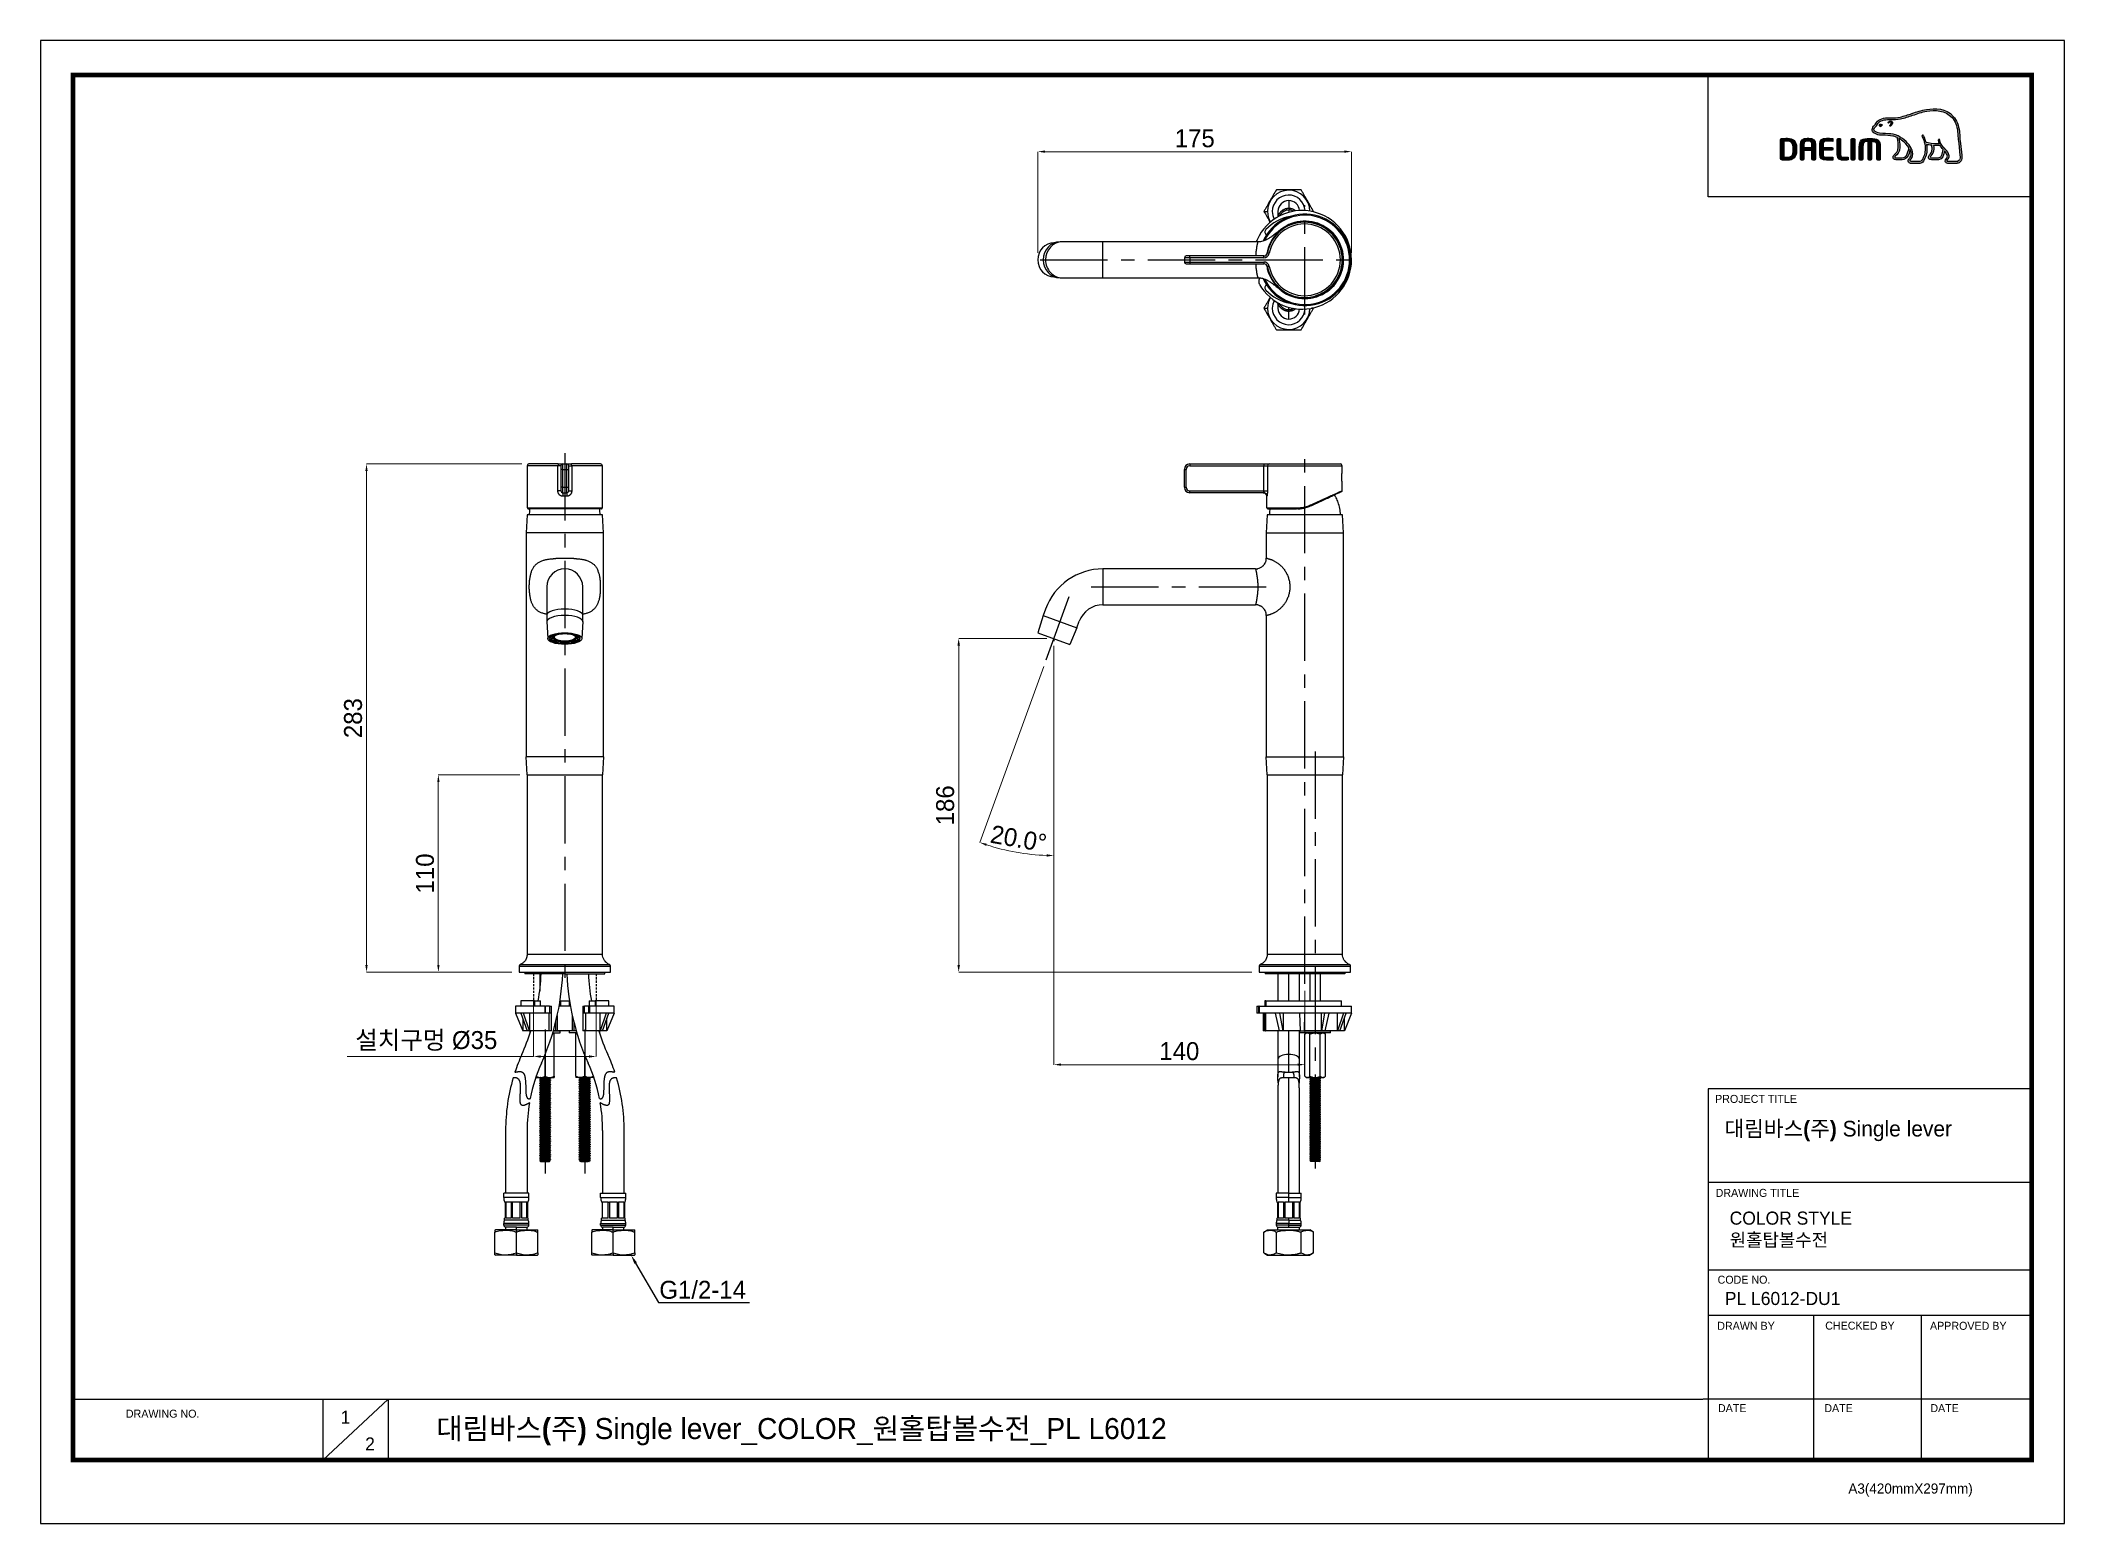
# Model space of a CAD drawing. Extents: x 0 to 1128, y 0 to 827.
import ezdxf
from ezdxf import colors
from ezdxf.entities.mleader import LeaderData, LeaderLine
from ezdxf.math import Vec2, Vec3

# ---------------------------------------------------------------- set-up
doc = ezdxf.new("R2010")
doc.units = 0
doc.header["$LTSCALE"] = 10
doc.header["$MEASUREMENT"] = 0
doc.header["$PDMODE"] = 3
doc.header["$PDSIZE"] = -10
doc.linetypes.add('CENTER', pattern=[2, 1.25, -0.25, 0.25, -0.25])
doc.linetypes.add('HIDDEN', pattern=[0.375, 0.25, -0.125])
doc.layers.get('0').update_dxf_attribs({"linetype": 'CONTINUOUS'})
doc.layers.get('DEFPOINTS').update_dxf_attribs({"linetype": 'CONTINUOUS'})
doc.layers.add('1', color=7, linetype='CONTINUOUS')
doc.layers.add('레이어 1', color=7, linetype='CONTINUOUS')
doc.layers.add('42', color=7, linetype='CONTINUOUS', true_color=0xffffff)
doc.styles.add('Daelim Dimension', font='')
doc.styles.get('Daelim Dimension').set_extended_font_data('나눔고딕')
doc.dimstyles.new('DEFAULT', dxfattribs={"dimscale": 2, "dimtxt": 2, "dimasz": 2, "dimexe": 0, "dimexo": 2, "dimgap": 1, "dimtad": 1, "dimdec": 0, "dimzin": 9, "dimdsep": 46, "dimtxsty": 'Daelim Dimension', "dimcen": 0.5, "dimclrd": 5, "dimclre": 5, "dimclrt": 256, "dimadec": 1, "dimazin": 0, "dimtfac": 1, "dimtdec": 0, "dimtix": 1, "dimtmove": 0, "dimatfit": 3, "dimfxl": 1, "dimtolj": 1, "dimtzin": 1, "dimlwd": 9, "dimlwe": 9, "dimarcsym": 0})

msp = doc.modelspace()

# ---------------------------------------------------------------- texts
at = {"color": 5, "ltscale": 40, "style": 'Daelim Dimension'}
for s, height, p in [('PROJECT TITLE', 4.453, (933.6, 234.5)), ('DRAWING TITLE', 4.453, (933.9, 182.1)), ('CODE NO.', 4.45, (935, 133.7)), ('DRAWN BY', 4.45, (934.8, 108)), ('CHECKED BY', 4.45, (995, 108.1)), ('APPROVED BY', 4.453, (1053.4, 108)), ('DRAWING NO.', 4.453, (47.6, 59)), ('DATE', 4.45, (935.2, 62.1)), ('DATE', 4.45, (994.5, 62.1)), ('DATE', 4.45, (1053.6, 62.1)), ('A3(420mmX297mm)', 5.62, (1007.9, 16.7))]:
    msp.add_text(s, height=height, dxfattribs=at).set_placement(p)
at = {"attachment_point": 1, "style": 'Daelim Dimension'}
for s, insert, char_height, width in [('{\\fPretendard Variable SemiBold|b0|i0|c129|p2;\\C7;대림바스(주)} Single lever', (938.9, 224.5), 8.729, 140.296), (' COLOR STYLE\\P 원홀탑볼수전 ', (939, 173.9), 7.287, 122.635), ('PL L6012-DU1', (939, 129.1), 7.287, 122.635), ('1', (167.3, 62.9), 7.29, 10.17), ('2', (181, 48), 7.29, 10.17)]:
    msp.add_mtext(s, dxfattribs=dict(at, insert=insert, char_height=char_height, width=width))
at = {"color": 2, "insert": (220.7, 58.8), "char_height": 11.711, "width": 518.418, "attachment_point": 1, "style": 'Daelim Dimension'}
msp.add_mtext('{\\fPretendard Variable SemiBold|b0|i0|c129|p2;대림바스(주)} Single lever_COLOR_원홀탑볼수전_PL L6012', dxfattribs=at)

# ---------------------------------------------------------------- blocks, each defined once
blk = doc.blocks.new('*D1')
at = {"color": 5, "lineweight": 9, "ltscale": 0.5, "transparency": 16777216}
for p, q in [((565, 489.4), (565, 255.8)), ((704.9, 296.9), (704.9, 255.8)), ((700.9, 255.8), (569, 255.8))]:
    blk.add_line(p, q, dxfattribs=at)
at = {"color": 5, "ltscale": 0.5, "transparency": 16777216}
for points in [[(569, 256.5), (569, 255.2), (565, 255.8)], [(700.9, 256.5), (700.9, 255.2), (704.9, 255.8)]]:
    blk.add_solid(points, dxfattribs=at)
at = {"layer": 'DEFPOINTS', "color": 0, "ltscale": 0.5, "transparency": 16777216}
for p in [(565, 493.4), (704.9, 300.9), (565, 255.8)]:
    blk.add_point(p, dxfattribs=at)
at = {"color": 7, "ltscale": 0.5, "transparency": 16777216, "insert": (634.9, 263.3), "char_height": 10, "attachment_point": 5, "style": 'Daelim Dimension'}
blk.add_mtext('\\A1;140', dxfattribs=at)
blk = doc.blocks.new('*D2')
at = {"color": 5, "lineweight": 9, "ltscale": 0.5, "transparency": 16777216}
for p, q in [((561, 493.4), (511.9, 493.4)), ((511.9, 311.4), (511.9, 489.4)), ((675.4, 307.4), (511.9, 307.4))]:
    blk.add_line(p, q, dxfattribs=at)
at = {"color": 5, "ltscale": 0.5, "transparency": 16777216}
for points in [[(511.2, 489.4), (512.6, 489.4), (511.9, 493.4)], [(511.2, 311.4), (512.6, 311.4), (511.9, 307.4)]]:
    blk.add_solid(points, dxfattribs=at)
at = {"layer": 'DEFPOINTS', "color": 0, "ltscale": 0.5, "transparency": 16777216}
for p in [(511.9, 493.4), (565, 493.4), (679.4, 307.4)]:
    blk.add_point(p, dxfattribs=at)
at = {"color": 7, "ltscale": 0.5, "transparency": 16777216, "insert": (504.4, 400.4), "char_height": 10, "attachment_point": 5, "rotation": 90, "style": 'Daelim Dimension'}
blk.add_mtext('\\A1;186', dxfattribs=at)
blk = doc.blocks.new('*D3')
at = {"color": 5, "lineweight": 9, "ltscale": 0.5, "transparency": 16777216}
for p, q in [((565, 488), (565, 372.4)), ((559.3, 477.8), (523.6, 379.7))]:
    blk.add_line(p, q, dxfattribs=at)
blk.add_arc((565, 493.4), 121, 251.8942, 268.1058, dxfattribs=at)
at = {"color": 5, "ltscale": 0.5, "transparency": 16777216}
for points in [[(527.2, 377.8), (527.6, 379), (523.6, 379.7)], [(561, 373.1), (561, 371.8), (565, 372.4)]]:
    blk.add_solid(points, dxfattribs=at)
at = {"layer": 'DEFPOINTS', "color": 0, "ltscale": 0.5, "transparency": 16777216}
for p in [(574.1, 518.5), (565, 493.4), (565, 492), (560.7, 481.5), (537.1, 375.7)]:
    blk.add_point(p, dxfattribs=at)
at = {"color": 7, "ltscale": 0.5, "transparency": 16777216, "insert": (545.3, 381.8), "char_height": 10, "attachment_point": 5, "rotation": 350, "style": 'Daelim Dimension'}
blk.add_mtext('\\A1;20.0°', dxfattribs=at)
blk = doc.blocks.new('*D0')
at = {"color": 5, "lineweight": 9, "ltscale": 0.5, "transparency": 16777216}
for p, q in [((274.8, 291.4), (274.8, 260.4)), ((309.8, 291.4), (309.8, 260.4)), ((274.8, 260.4), (170.9, 260.4)), ((305.8, 260.4), (278.8, 260.4))]:
    blk.add_line(p, q, dxfattribs=at)
at = {"color": 5, "ltscale": 0.5, "transparency": 16777216}
for points in [[(278.8, 261), (278.8, 259.7), (274.8, 260.4)], [(305.8, 261), (305.8, 259.7), (309.8, 260.4)]]:
    blk.add_solid(points, dxfattribs=at)
at = {"layer": 'DEFPOINTS', "color": 0, "ltscale": 0.5, "transparency": 16777216}
for p in [(274.8, 295.4), (309.8, 295.4), (309.8, 260.4)]:
    blk.add_point(p, dxfattribs=at)
at = {"color": 7, "ltscale": 0.5, "transparency": 16777216, "insert": (215.1, 269), "char_height": 10, "attachment_point": 5, "style": 'Daelim Dimension'}
blk.add_mtext('\\A1;설치구멍 %%C35', dxfattribs=at)
blk = doc.blocks.new('*D4')
at = {"color": 5, "lineweight": 9, "ltscale": 0.5, "transparency": 16777216}
for p, q in [((268.3, 590.7), (181.8, 590.7)), ((181.8, 586.7), (181.8, 311.4)), ((262.8, 307.4), (181.8, 307.4))]:
    blk.add_line(p, q, dxfattribs=at)
at = {"color": 5, "ltscale": 0.5, "transparency": 16777216}
for points in [[(181.1, 586.7), (182.4, 586.7), (181.8, 590.7)], [(181.1, 311.4), (182.4, 311.4), (181.8, 307.4)]]:
    blk.add_solid(points, dxfattribs=at)
at = {"layer": 'DEFPOINTS', "color": 0, "ltscale": 0.5, "transparency": 16777216}
for p in [(272.3, 590.7), (181.8, 307.4), (266.8, 307.4)]:
    blk.add_point(p, dxfattribs=at)
at = {"color": 7, "ltscale": 0.5, "transparency": 16777216, "insert": (174.3, 449), "char_height": 10, "attachment_point": 5, "rotation": 90, "style": 'Daelim Dimension'}
blk.add_mtext('\\A1;283', dxfattribs=at)
blk = doc.blocks.new('*D5')
at = {"color": 5, "lineweight": 9, "ltscale": 0.5, "transparency": 16777216}
for p, q in [((267.3, 417.4), (221.8, 417.4)), ((221.8, 413.4), (221.8, 311.4)), ((262.8, 307.4), (221.8, 307.4))]:
    blk.add_line(p, q, dxfattribs=at)
at = {"color": 5, "ltscale": 0.5, "transparency": 16777216}
for points in [[(221.2, 413.4), (222.5, 413.4), (221.8, 417.4)], [(221.2, 311.4), (222.5, 311.4), (221.8, 307.4)]]:
    blk.add_solid(points, dxfattribs=at)
at = {"layer": 'DEFPOINTS', "color": 0, "ltscale": 0.5, "transparency": 16777216}
for p in [(271.3, 417.4), (221.8, 307.4), (266.8, 307.4)]:
    blk.add_point(p, dxfattribs=at)
at = {"color": 7, "ltscale": 0.5, "transparency": 16777216, "insert": (214.4, 362.4), "char_height": 10, "attachment_point": 5, "rotation": 90, "style": 'Daelim Dimension'}
blk.add_mtext('\\A1;110', dxfattribs=at)
blk = doc.blocks.new('*D6')
at = {"color": 5, "lineweight": 9, "ltscale": 0.5, "transparency": 16777216}
for p, q in [((556, 708.5), (556, 764.8)), ((726.9, 764.8), (560, 764.8)), ((730.9, 708.5), (730.9, 764.8))]:
    blk.add_line(p, q, dxfattribs=at)
at = {"color": 5, "ltscale": 0.5, "transparency": 16777216}
for points in [[(560, 765.5), (560, 764.2), (556, 764.8)], [(726.9, 765.5), (726.9, 764.2), (730.9, 764.8)]]:
    blk.add_solid(points, dxfattribs=at)
at = {"layer": 'DEFPOINTS', "color": 0, "ltscale": 0.5, "transparency": 16777216}
for p in [(556, 764.8), (556, 704.5), (730.9, 704.5)]:
    blk.add_point(p, dxfattribs=at)
at = {"color": 7, "ltscale": 0.5, "transparency": 16777216, "insert": (643.5, 772.2), "char_height": 10, "attachment_point": 5, "style": 'Daelim Dimension'}
blk.add_mtext('\\A1;175', dxfattribs=at)

# ---------------------------------------------------------------- dimensions: what is measured, and where the dimension line sits
at = {"color": 5, "ltscale": 0.5}
for base, p1, p2, text, picture, middle in [((556, 764.8), (730.9, 704.5), (556, 704.5), '175', '*D6', (643.5, 772.2)), ((565, 255.8), (704.9, 300.9), (565, 493.4), '140', '*D1', (634.9, 263.3))]:
    dim = msp.add_linear_dim(base=base, p1=p1, p2=p2, text=text, dimstyle='DEFAULT', override={"dimtxt": 5, "dimclrd": 5, "dimclre": 5, "dimclrt": 7}, dxfattribs=at)
    dim.commit()
    dim.dimension.update_dxf_attribs({"geometry": picture, "text_midpoint": middle})
dim = msp.add_linear_dim(base=(181.8, 307.4), p1=(272.3, 590.7), p2=(266.8, 307.4), angle=90, text='283', dimstyle='DEFAULT', override={"dimtxt": 5, "dimclrd": 5, "dimclre": 5, "dimclrt": 7}, dxfattribs=at)
dim.commit()
dim.dimension.update_dxf_attribs({"geometry": '*D4', "text_midpoint": (174.3, 449)})
dim = msp.add_angular_dim_2l(base=(537.072, 375.6544), line1=((560.6637, 481.542), (574.1309, 518.5427)), line2=((564.9754, 493.3882), (564.9754, 491.9663)), dimstyle='DEFAULT', override={"dimtxt": 5, "dimclrd": 5, "dimclre": 5, "dimclrt": 7}, dxfattribs=at)
dim.commit()
dim.dimension.update_dxf_attribs({"geometry": '*D3', "text_midpoint": (545.3021, 381.8151)})
for base, p1, p2, picture, middle in [((511.9, 493.4), (679.4, 307.4), (565, 493.4), '*D2', (504.4, 400.4)), ((221.8, 307.4), (271.3, 417.4), (266.8, 307.4), '*D5', (214.4, 362.4))]:
    dim = msp.add_linear_dim(base=base, p1=p1, p2=p2, angle=90, dimstyle='DEFAULT', override={"dimtxt": 5, "dimclrd": 5, "dimclre": 5, "dimclrt": 7}, dxfattribs=at)
    dim.commit()
    dim.dimension.update_dxf_attribs({"geometry": picture, "text_midpoint": middle})
dim = msp.add_linear_dim(base=(309.8, 260.4), p1=(274.8, 295.4), p2=(309.8, 295.4), text='설치구멍 %%C<>', dimstyle='DEFAULT', override={"dimtxt": 5, "dimclrd": 5, "dimclre": 5, "dimclrt": 7}, dxfattribs=at)
dim.commit()
dim.dimension.update_dxf_attribs({"geometry": '*D0', "text_midpoint": (215.1, 260.4), "dimtype": 128})

# ---------------------------------------------------------------- hatches: boundary and pattern name
at = {"layer": '레이어 1'}
h = msp.add_hatch(color=5, dxfattribs=at)
h.dxf.hatch_style = 1
edge = h.paths.add_edge_path(flags=16)
edge.add_spline(control_points=[(1069.5, 759.8), (1069.1, 759.3), (1068.4, 759.3), (1068.4, 759.3), (1068.4, 759.3), (1063.5, 759.3), (1063.5, 759.3), (1063.3, 759.3), (1063.1, 759.3), (1063, 759.4), (1063, 759.5), (1062.9, 759.6), (1062.9, 759.7), (1062.9, 760), (1063.1, 760.3), (1063.4, 760.6), (1063.6, 760.8), (1063.7, 761.1), (1063.9, 761.4), (1064.1, 762.1), (1064.1, 762.9), (1063.8, 763.6), (1063.2, 764.8), (1062.3, 765.8), (1061.5, 766.7), (1061.5, 766.7), (1061.2, 767), (1061.2, 767), (1060.1, 768.2), (1059, 769.5), (1058.9, 771.2), (1058.9, 771.5), (1058.7, 771.7), (1058.5, 771.7), (1058.5, 771.7), (1058.2, 771.6), (1058.2, 771.6), (1058.1, 771.5), (1058, 771.3), (1058, 771.2), (1058, 771.2), (1058, 771.1), (1058, 771.1), (1058.1, 770.5), (1058.2, 769.9), (1058.5, 769.3), (1058.5, 769.3), (1058.5, 769.2), (1058.5, 769.2), (1058.5, 769.2), (1058.4, 769.2), (1058.4, 769.2), (1055.3, 769.1), (1052.2, 769.7), (1051.2, 769.9), (1050.7, 772.2), (1049.8, 773.7), (1049.7, 773.7), (1049.6, 773.9), (1049.5, 774), (1049.4, 774), (1049.4, 774), (1049.2, 773.9), (1049.1, 773.9), (1049.1, 773.9), (1049.1, 773.8), (1048.9, 773.7), (1048.9, 773.7), (1048.9, 773.6), (1048.9, 773.6), (1048.9, 773.6), (1049, 773.3), (1049, 773.3), (1049.1, 773.2), (1050.7, 770.3), (1050.7, 766.5), (1050.7, 764.2), (1050.1, 762), (1048.9, 760), (1048.6, 759.5), (1048.2, 759.3), (1047.7, 759.3), (1047.7, 759.3), (1042.8, 759.3), (1042.8, 759.3), (1042.6, 759.3), (1042.3, 759.4), (1042.3, 759.8), (1042.3, 760), (1042.5, 760.3), (1042.8, 760.6), (1044.8, 762.9), (1043.6, 766.4), (1041.7, 768.7), (1039.8, 771), (1036.7, 773.8), (1032.8, 774.5), (1031.4, 774.8), (1029.1, 774.9), (1027.2, 775), (1027.2, 775), (1025.3, 775.1), (1025.3, 775.1), (1024.4, 775.2), (1022.8, 775.8), (1022.3, 776.7), (1022.1, 777.1), (1022.1, 777.5), (1022.4, 777.9), (1022.5, 778.2), (1022.8, 778.4), (1023, 778.7), (1023.4, 779), (1023.7, 779.3), (1023.9, 779.7), (1023.9, 779.7), (1024, 779.9), (1024, 779.9), (1024.9, 781.7), (1026.9, 782.6), (1029.8, 782.7), (1029.8, 782.7), (1031.4, 782.7), (1031.4, 782.7), (1033.2, 782.7), (1035.2, 782.7), (1036.9, 783.1), (1039.2, 783.6), (1041.6, 784.4), (1043.6, 785.1), (1043.6, 785.1), (1043.7, 785.1), (1043.7, 785.1), (1046.3, 786), (1048.9, 786.9), (1051.6, 787.4), (1056, 788.1), (1061.9, 788.1), (1065.7, 783.8), (1067.4, 781.9), (1068.5, 779.2), (1068.8, 775.9), (1068.8, 775.9), (1068.8, 775.9), (1068.8, 775.9), (1068.8, 775.8), (1068.9, 775.5), (1069, 773.3), (1069.1, 772.3), (1069.1, 771.3), (1069.4, 769.3), (1069.4, 769.3), (1070.1, 762.8), (1070.1, 762.8), (1070.1, 762.8), (1070.2, 762), (1070.2, 762), (1070.2, 761), (1070, 760.3), (1069.5, 759.8)], knot_values=[0, 0, 0, 0, 1, 1, 1, 2, 2, 2, 3, 3, 3, 4, 4, 4, 5, 5, 5, 6, 6, 6, 7, 7, 7, 8, 8, 8, 9, 9, 9, 10, 10, 10, 11, 11, 11, 12, 12, 12, 13, 13, 13, 14, 14, 14, 15, 15, 15, 16, 16, 16, 17, 17, 17, 18, 18, 18, 19, 19, 19, 20, 20, 20, 21, 21, 21, 22, 22, 22, 23, 23, 23, 24, 24, 24, 25, 25, 25, 26, 26, 26, 27, 27, 27, 28, 28, 28, 29, 29, 29, 30, 30, 30, 31, 31, 31, 32, 32, 32, 33, 33, 33, 34, 34, 34, 35, 35, 35, 36, 36, 36, 37, 37, 37, 38, 38, 38, 39, 39, 39, 40, 40, 40, 41, 41, 41, 42, 42, 42, 43, 43, 43, 44, 44, 44, 45, 45, 45, 46, 46, 46, 47, 47, 47, 48, 48, 48, 49, 49, 49, 50, 50, 50, 51, 51, 51, 52, 52, 52, 53, 53, 53, 53], degree=3, periodic=0)
edge = h.paths.add_edge_path(flags=16)
edge.add_spline(control_points=[(1058.1, 761.3), (1058.1, 761.3), (1054.1, 761.3), (1054.1, 761.3), (1053.8, 761.3), (1053.5, 761.5), (1053.5, 761.8), (1053.5, 762), (1053.7, 762.3), (1053.9, 762.5), (1054.7, 763.3), (1055.6, 764.3), (1055.6, 766.4), (1055.6, 766.4), (1055.5, 767.3), (1055.5, 767.3), (1055.5, 767.3), (1055.4, 768.2), (1055.4, 768.2), (1055.4, 768.2), (1055.3, 768.3), (1055.3, 768.3), (1055.3, 768.3), (1055.4, 768.3), (1055.4, 768.3), (1056.2, 768.2), (1057.6, 768.1), (1059, 768.2), (1059.4, 767.7), (1059.9, 766.9), (1060.8, 766), (1060.7, 765.5), (1060.3, 761.3), (1058.1, 761.3)], knot_values=[0, 0, 0, 0, 1, 1, 1, 2, 2, 2, 3, 3, 3, 4, 4, 4, 5, 5, 5, 6, 6, 6, 7, 7, 7, 8, 8, 8, 9, 9, 9, 10, 10, 10, 11, 11, 11, 11], degree=3, periodic=0)
edge = h.paths.add_edge_path(flags=16)
edge.add_spline(control_points=[(1037.9, 761.3), (1037.9, 761.3), (1034.3, 761.3), (1034.3, 761.3), (1034, 761.3), (1033.8, 761.5), (1033.8, 761.8), (1033.8, 762), (1033.9, 762.2), (1034.2, 762.5), (1035.1, 763.2), (1036.5, 764.3), (1036.6, 767.3), (1036.6, 767.3), (1036.6, 768.1), (1036.6, 768.1), (1036.6, 769.3), (1036.4, 770.9), (1036.1, 772.2), (1036.1, 772.2), (1036, 772.4), (1036, 772.4), (1036, 772.4), (1036.1, 772.3), (1036.1, 772.3), (1036.7, 772), (1039.6, 770), (1041.6, 767.1), (1041.5, 765.7), (1040.7, 761.3), (1037.9, 761.3)], knot_values=[0, 0, 0, 0, 1, 1, 1, 2, 2, 2, 3, 3, 3, 4, 4, 4, 5, 5, 5, 6, 6, 6, 7, 7, 7, 8, 8, 8, 9, 9, 9, 10, 10, 10, 10], degree=3, periodic=0)
edge = h.paths.add_edge_path()
edge.add_spline(control_points=[(1071.1, 762.9), (1071.1, 762.9), (1070.4, 769.4), (1070.4, 769.4), (1070.1, 771.4), (1070.1, 772.5), (1070, 773.4), (1070, 773.4), (1069.8, 776), (1069.8, 776), (1069.4, 779.5), (1068.3, 782.4), (1066.4, 784.5), (1062.4, 789.1), (1056.1, 789.1), (1051.5, 788.3), (1048.6, 787.9), (1046, 787), (1043.3, 786.1), (1043.3, 786.1), (1043.3, 786), (1043.3, 786), (1041.2, 785.4), (1038.9, 784.6), (1036.7, 784.1), (1035.1, 783.7), (1033.2, 783.7), (1031.4, 783.7), (1031.4, 783.7), (1029.7, 783.7), (1029.7, 783.7), (1026.5, 783.6), (1024.2, 782.5), (1023.1, 780.3), (1023.1, 780.3), (1023, 780.2), (1023, 780.2), (1022.9, 779.9), (1022.6, 779.6), (1022.3, 779.4), (1022.1, 779.1), (1021.8, 778.8), (1021.5, 778.4), (1021.3, 778), (1021.2, 777.6), (1021.2, 777.2), (1021.2, 776.9), (1021.2, 776.5), (1021.4, 776.2), (1022.1, 774.9), (1024.1, 774.2), (1025.3, 774.1), (1025.3, 774.1), (1027, 774), (1027.1, 774), (1028.8, 773.9), (1031.2, 773.8), (1032.6, 773.5), (1033.4, 773.4), (1034.3, 773.1), (1035.2, 772.7), (1035.3, 772.5), (1035.7, 770.5), (1035.7, 768.1), (1035.7, 768.1), (1035.7, 767.3), (1035.7, 767.3), (1035.5, 764.7), (1034.4, 763.9), (1033.6, 763.2), (1033.5, 763.1), (1032.8, 762.5), (1032.8, 761.8), (1032.7, 761.4), (1032.8, 761), (1033.1, 760.8), (1033.4, 760.5), (1033.8, 760.3), (1034.3, 760.3), (1034.3, 760.3), (1037.9, 760.3), (1037.9, 760.3), (1040.5, 760.3), (1041.8, 763.2), (1042.2, 765.8), (1042.2, 765.8), (1042.2, 766.2), (1042.2, 766.2), (1042.2, 766.2), (1042.3, 766), (1042.3, 766), (1042.7, 765.3), (1042.9, 764.4), (1042.9, 763.7), (1042.9, 762.7), (1042.6, 761.9), (1042, 761.3), (1041.9, 761.1), (1041.2, 760.4), (1041.2, 759.7), (1041.2, 759.7), (1041.2, 759.5), (1041.2, 759.5), (1041.3, 758.7), (1042, 758.3), (1042.6, 758.3), (1042.6, 758.3), (1047.7, 758.3), (1047.7, 758.3), (1048.6, 758.3), (1049.3, 758.7), (1049.8, 759.5), (1051, 761.6), (1051.7, 763.9), (1051.7, 766.3), (1051.7, 767.1), (1051.6, 767.9), (1051.5, 768.7), (1051.5, 768.7), (1051.5, 768.8), (1051.5, 768.8), (1051.5, 768.8), (1051.5, 768.8), (1051.5, 768.8), (1052.1, 768.7), (1053.1, 768.5), (1054.3, 768.4), (1054.3, 768.4), (1054.4, 768.4), (1054.4, 768.4), (1054.4, 768.4), (1054.5, 767.4), (1054.5, 767.4), (1054.5, 767.4), (1054.6, 767.2), (1054.6, 767.2), (1054.6, 767.2), (1054.6, 766.4), (1054.6, 766.4), (1054.6, 764.5), (1053.7, 763.6), (1053.2, 763.1), (1053.2, 763.1), (1052.6, 762.5), (1052.5, 761.9), (1052.5, 761.9), (1052.5, 761.7), (1052.5, 761.7), (1052.5, 761.5), (1052.5, 761.1), (1052.8, 760.8), (1053.1, 760.5), (1053.6, 760.3), (1054.2, 760.3), (1054.2, 760.3), (1058.1, 760.3), (1058.1, 760.3), (1060.5, 760.3), (1061.2, 763.3), (1061.5, 765), (1061.5, 765), (1061.5, 765.2), (1061.5, 765.2), (1061.5, 765.2), (1061.6, 765.1), (1061.6, 765.1), (1062.2, 764.4), (1062.6, 763.6), (1062.9, 763.1), (1063, 762.9), (1063.1, 762.6), (1063.1, 762.3), (1063.1, 762.3), (1063, 761.7), (1063, 761.7), (1062.9, 761.4), (1062.7, 761.1), (1062.5, 760.9), (1062.2, 760.5), (1061.8, 760.1), (1061.8, 759.6), (1061.8, 759.6), (1061.9, 759.3), (1061.9, 759.3), (1062, 758.7), (1062.5, 758.3), (1063.4, 758.3), (1063.4, 758.3), (1068.4, 758.3), (1068.4, 758.3), (1068.5, 758.3), (1069.5, 758.3), (1070.3, 759.1), (1070.9, 759.8), (1071.2, 760.7), (1071.2, 761.9), (1071.2, 761.9), (1071.1, 762.9), (1071.1, 762.9)], knot_values=[0, 0, 0, 0, 1, 1, 1, 2, 2, 2, 3, 3, 3, 4, 4, 4, 5, 5, 5, 6, 6, 6, 7, 7, 7, 8, 8, 8, 9, 9, 9, 10, 10, 10, 11, 11, 11, 12, 12, 12, 13, 13, 13, 14, 14, 14, 15, 15, 15, 16, 16, 16, 17, 17, 17, 18, 18, 18, 19, 19, 19, 20, 20, 20, 21, 21, 21, 22, 22, 22, 23, 23, 23, 24, 24, 24, 25, 25, 25, 26, 26, 26, 27, 27, 27, 28, 28, 28, 29, 29, 29, 30, 30, 30, 31, 31, 31, 32, 32, 32, 33, 33, 33, 34, 34, 34, 35, 35, 35, 36, 36, 36, 37, 37, 37, 38, 38, 38, 39, 39, 39, 40, 40, 40, 41, 41, 41, 42, 42, 42, 43, 43, 43, 44, 44, 44, 45, 45, 45, 46, 46, 46, 47, 47, 47, 48, 48, 48, 49, 49, 49, 50, 50, 50, 51, 51, 51, 52, 52, 52, 53, 53, 53, 54, 54, 54, 55, 55, 55, 56, 56, 56, 57, 57, 57, 58, 58, 58, 59, 59, 59, 60, 60, 60, 61, 61, 61, 62, 62, 62, 63, 63, 63, 64, 64, 64, 65, 65, 65, 66, 66, 66, 66], degree=3, periodic=0)
edge = h.paths.add_edge_path(flags=0)
edge.add_spline(control_points=[(1025.2, 779.9), (1025.2, 779.9), (1025.9, 780.2), (1026.8, 779.8), (1026.8, 779.8), (1027, 779.8), (1026.8, 779.6), (1026.4, 779), (1025.9, 778.9), (1025.9, 778.9), (1025.9, 778.9), (1025.6, 778.8), (1025.4, 779), (1025.1, 779.4), (1025.1, 779.6), (1025.1, 779.6), (1025.1, 779.6), (1025, 779.8), (1025.2, 779.9)], knot_values=[0, 0, 0, 0, 1, 1, 1, 2, 2, 2, 3, 3, 3, 4, 4, 4, 5, 5, 5, 6, 6, 6, 6], degree=3, periodic=0)
edge = h.paths.add_edge_path(flags=0)
edge.add_spline(control_points=[(1030, 781.2), (1029.9, 781.1), (1029.9, 780.9), (1030, 780.8), (1030.2, 780.7), (1030.3, 780.7), (1030.5, 780.8), (1030.5, 780.9), (1031.1, 781.6), (1031.6, 781.2), (1031.8, 781.1), (1031.9, 780.9), (1031.9, 780.7), (1031.8, 780.3), (1031.5, 779.8), (1031.2, 779.7), (1031.1, 779.6), (1031, 779.4), (1031.1, 779.2), (1031.1, 779.1), (1031.3, 779.1), (1031.5, 779.1), (1031.9, 779.3), (1032.5, 780), (1032.5, 780.7), (1032.6, 781.1), (1032.4, 781.5), (1032, 781.8), (1031.2, 782.3), (1030.4, 781.6), (1030, 781.2)], knot_values=[0, 0, 0, 0, 1, 1, 1, 2, 2, 2, 3, 3, 3, 4, 4, 4, 5, 5, 5, 6, 6, 6, 7, 7, 7, 8, 8, 8, 9, 9, 9, 10, 10, 10, 10], degree=3, periodic=0)
edge = h.paths.add_edge_path(flags=0)
edge.add_spline(control_points=[(1029.9, 780.7), (1029.9, 780.7), (1029.9, 780.7), (1029.9, 780.7), (1029.9, 780.7), (1029.9, 780.7), (1029.9, 780.7)], knot_values=[0, 0, 0, 0, 1, 1, 1, 2, 2, 2, 2], degree=3, periodic=0)
h = msp.add_hatch(color=5, dxfattribs=at)
h.dxf.hatch_style = 2
edge = h.paths.add_edge_path()
edge.add_spline(control_points=[(1025.2, 779.9), (1025.2, 779.9), (1025.9, 780.2), (1026.8, 779.8), (1026.8, 779.8), (1027, 779.8), (1026.8, 779.6), (1026.4, 779), (1025.9, 778.9), (1025.9, 778.9), (1025.9, 778.9), (1025.6, 778.8), (1025.4, 779), (1025.1, 779.4), (1025.1, 779.6), (1025.1, 779.6), (1025.1, 779.6), (1025, 779.8), (1025.2, 779.9)], knot_values=[0, 0, 0, 0, 1, 1, 1, 2, 2, 2, 3, 3, 3, 4, 4, 4, 5, 5, 5, 6, 6, 6, 6], degree=3, periodic=0)
h = msp.add_hatch(color=5, dxfattribs=at)
h.dxf.hatch_style = 2
edge = h.paths.add_edge_path()
edge.add_spline(control_points=[(1030, 781.2), (1029.9, 781.1), (1029.9, 780.9), (1030, 780.8), (1030.2, 780.7), (1030.3, 780.7), (1030.5, 780.8), (1030.5, 780.9), (1031.1, 781.6), (1031.6, 781.2), (1031.8, 781.1), (1031.9, 780.9), (1031.9, 780.7), (1031.8, 780.3), (1031.5, 779.8), (1031.2, 779.7), (1031.1, 779.6), (1031, 779.4), (1031.1, 779.2), (1031.1, 779.1), (1031.3, 779.1), (1031.5, 779.1), (1031.9, 779.3), (1032.5, 780), (1032.5, 780.7), (1032.6, 781.1), (1032.4, 781.5), (1032, 781.8), (1031.2, 782.3), (1030.4, 781.6), (1030, 781.2)], knot_values=[0, 0, 0, 0, 1, 1, 1, 2, 2, 2, 3, 3, 3, 4, 4, 4, 5, 5, 5, 6, 6, 6, 7, 7, 7, 8, 8, 8, 9, 9, 9, 10, 10, 10, 10], degree=3, periodic=0)
h = msp.add_hatch(color=5, dxfattribs=at)
h.dxf.hatch_style = 2
edge = h.paths.add_edge_path()
edge.add_spline(control_points=[(977.1, 765.1), (977.1, 762.8), (976.1, 761.7), (973.9, 761.7), (973.9, 761.7), (972.4, 761.7), (972, 761.7), (972, 761.7), (972, 770.5), (972, 770.5), (972.8, 770.6), (973.9, 770.6), (973.9, 770.6), (976.1, 770.6), (977.1, 769.6), (977.1, 767.2), (977.1, 767.2), (977.1, 765.1), (977.1, 765.1)], knot_values=[0, 0, 0, 0, 1, 1, 1, 2, 2, 2, 3, 3, 3, 4, 4, 4, 5, 5, 5, 6, 6, 6, 6], degree=3, periodic=0)
edge = h.paths.add_edge_path()
edge.add_spline(control_points=[(973.9, 772.3), (972.7, 772.3), (971.1, 772.2), (970.6, 772.1), (970.3, 772.1), (970.1, 771.8), (970.1, 771.5), (970.1, 771.5), (970.1, 760.8), (970.1, 760.8), (970.1, 760.5), (970.3, 760.2), (970.7, 760.2), (971.1, 760.1), (972.7, 760), (973.9, 760), (977.2, 760), (979, 761.8), (979, 765.1), (979, 765.1), (979, 767.2), (979, 767.2), (979, 770.5), (977.2, 772.3), (973.9, 772.3)], knot_values=[0, 0, 0, 0, 1, 1, 1, 2, 2, 2, 3, 3, 3, 4, 4, 4, 5, 5, 5, 6, 6, 6, 7, 7, 7, 8, 8, 8, 8], degree=3, periodic=0)
h = msp.add_hatch(color=5, dxfattribs=at)
h.dxf.hatch_style = 2
edge = h.paths.add_edge_path()
edge.add_spline(control_points=[(987.6, 767.2), (987.6, 767.2), (983.1, 767.2), (983.1, 767.2), (983.1, 767.4), (983.1, 768.8), (983.1, 768.8), (983.1, 770.3), (983.6, 770.6), (984.9, 770.6), (984.9, 770.6), (985.9, 770.6), (985.9, 770.6), (987.2, 770.6), (987.6, 770.3), (987.6, 768.8), (987.6, 768.8), (987.6, 767.4), (987.6, 767.2)], knot_values=[0, 0, 0, 0, 1, 1, 1, 2, 2, 2, 3, 3, 3, 4, 4, 4, 5, 5, 5, 6, 6, 6, 6], degree=3, periodic=0)
edge = h.paths.add_edge_path()
edge.add_spline(control_points=[(985.9, 772.3), (985.9, 772.3), (984.9, 772.3), (984.9, 772.3), (982.4, 772.3), (981.2, 771.2), (981.2, 768.8), (981.2, 768.8), (981.2, 760.7), (981.2, 760.7), (981.2, 760.4), (981.5, 760.1), (981.7, 760.1), (981.7, 760.1), (982.6, 760.1), (982.6, 760.1), (982.9, 760.1), (983.1, 760.4), (983.1, 760.7), (983.1, 760.7), (983.1, 765.4), (983.1, 765.5), (983.1, 765.5), (987.6, 765.5), (987.6, 765.5), (987.6, 765.4), (987.6, 760.7), (987.6, 760.7), (987.6, 760.4), (987.9, 760.1), (988.2, 760.1), (988.2, 760.1), (989, 760.1), (989, 760.1), (989.4, 760.1), (989.6, 760.4), (989.6, 760.7), (989.6, 760.7), (989.6, 768.8), (989.6, 768.8), (989.6, 771.2), (988.4, 772.3), (985.9, 772.3)], knot_values=[0, 0, 0, 0, 1, 1, 1, 2, 2, 2, 3, 3, 3, 4, 4, 4, 5, 5, 5, 6, 6, 6, 7, 7, 7, 8, 8, 8, 9, 9, 9, 10, 10, 10, 11, 11, 11, 12, 12, 12, 13, 13, 13, 14, 14, 14, 14], degree=3, periodic=0)
h = msp.add_hatch(color=5, dxfattribs=at)
h.dxf.hatch_style = 2
edge = h.paths.add_edge_path()
edge.add_spline(control_points=[(992, 769.2), (992, 769.2), (992, 763.2), (992, 763.2), (992, 761), (993.2, 760), (995.7, 760), (996.7, 760), (998.2, 760), (998.8, 760.1), (998.8, 760.1), (999.1, 760.1), (999.1, 760.1), (999.1, 760.1), (999.2, 760.1), (999.2, 760.1), (999.2, 760.1), (999.2, 761.7), (999.2, 761.7), (999.2, 761.7), (995.7, 761.7), (995.7, 761.7), (993.9, 761.7), (993.9, 762.2), (993.9, 763.2), (993.9, 763.2), (993.9, 765.4), (993.9, 765.6), (994.1, 765.6), (998.6, 765.6), (998.6, 765.6), (998.9, 765.6), (999.2, 765.8), (999.2, 766.1), (999.2, 766.1), (999.2, 766.7), (999.2, 766.7), (999.2, 767), (998.9, 767.2), (998.6, 767.2), (998.6, 767.2), (994.1, 767.2), (993.9, 767.2), (993.9, 767.4), (993.9, 769.2), (993.9, 769.2), (993.9, 770.1), (993.9, 770.6), (995.7, 770.6), (995.7, 770.6), (999.2, 770.5), (999.2, 770.5), (999.2, 770.5), (999.2, 772.1), (999.2, 772.1), (999.2, 772.1), (998.8, 772.2), (998.8, 772.2), (998.1, 772.2), (996.5, 772.3), (995.7, 772.3), (993.2, 772.3), (992, 771.3), (992, 769.2)], knot_values=[0, 0, 0, 0, 1, 1, 1, 2, 2, 2, 3, 3, 3, 4, 4, 4, 5, 5, 5, 6, 6, 6, 7, 7, 7, 8, 8, 8, 9, 9, 9, 10, 10, 10, 11, 11, 11, 12, 12, 12, 13, 13, 13, 14, 14, 14, 15, 15, 15, 16, 16, 16, 17, 17, 17, 18, 18, 18, 19, 19, 19, 20, 20, 20, 21, 21, 21, 21], degree=3, periodic=0)
h = msp.add_hatch(color=5, dxfattribs=at)
h.dxf.hatch_style = 2
edge = h.paths.add_edge_path()
edge.add_spline(control_points=[(1002.3, 772.2), (1002, 772.2), (1001.7, 771.9), (1001.7, 771.6), (1001.7, 771.6), (1001.7, 763.2), (1001.7, 763.2), (1001.7, 760.4), (1003.6, 760), (1005.2, 760), (1006.5, 760), (1006.8, 760.1), (1007.1, 760.1), (1007.1, 760.1), (1007.3, 760.2), (1007.3, 760.2), (1007.3, 760.2), (1007.6, 760.2), (1007.6, 760.2), (1007.6, 760.2), (1007.7, 760.2), (1007.7, 760.2), (1007.7, 760.2), (1007.7, 761.7), (1007.7, 761.7), (1007.7, 761.7), (1005.3, 761.7), (1005.3, 761.7), (1003.6, 761.7), (1003.6, 762.4), (1003.6, 763), (1003.6, 763), (1003.6, 771.6), (1003.6, 771.6), (1003.6, 771.9), (1003.4, 772.2), (1003.1, 772.2), (1003.1, 772.2), (1002.3, 772.2), (1002.3, 772.2)], knot_values=[0, 0, 0, 0, 1, 1, 1, 2, 2, 2, 3, 3, 3, 4, 4, 4, 5, 5, 5, 6, 6, 6, 7, 7, 7, 8, 8, 8, 9, 9, 9, 10, 10, 10, 11, 11, 11, 12, 12, 12, 13, 13, 13, 13], degree=3, periodic=0)
h = msp.add_hatch(color=5, dxfattribs=at)
h.dxf.hatch_style = 2
edge = h.paths.add_edge_path()
edge.add_spline(control_points=[(1010.1, 772.2), (1009.7, 772.2), (1009.5, 771.9), (1009.5, 771.7), (1009.5, 771.7), (1009.5, 760.7), (1009.5, 760.7), (1009.5, 760.4), (1009.8, 760.1), (1010.1, 760.1), (1010.1, 760.1), (1010.9, 760.1), (1010.9, 760.1), (1011.3, 760.1), (1011.5, 760.4), (1011.5, 760.7), (1011.5, 760.7), (1011.5, 771.7), (1011.5, 771.7), (1011.5, 771.9), (1011.2, 772.2), (1010.9, 772.2), (1010.9, 772.2), (1010.1, 772.2), (1010.1, 772.2)], knot_values=[0, 0, 0, 0, 1, 1, 1, 2, 2, 2, 3, 3, 3, 4, 4, 4, 5, 5, 5, 6, 6, 6, 7, 7, 7, 8, 8, 8, 8], degree=3, periodic=0)
h = msp.add_hatch(color=5, dxfattribs=at)
h.dxf.hatch_style = 2
edge = h.paths.add_edge_path()
edge.add_spline(control_points=[(1014, 767.4), (1014, 767.4), (1014, 760.7), (1014, 760.7), (1014, 760.4), (1014.3, 760.1), (1014.5, 760.1), (1014.5, 760.1), (1015.4, 760.1), (1015.4, 760.1), (1015.8, 760.1), (1016, 760.4), (1016, 760.7), (1016, 760.7), (1016, 767.3), (1016, 767.3), (1016, 770.2), (1016.4, 770.5), (1018.9, 770.5), (1018.9, 770.3), (1018.9, 760.7), (1018.9, 760.7), (1018.9, 760.4), (1019.1, 760.1), (1019.4, 760.1), (1019.4, 760.1), (1020.3, 760.1), (1020.3, 760.1), (1020.6, 760.1), (1020.8, 760.4), (1020.8, 760.7), (1020.8, 760.7), (1020.8, 770.2), (1020.8, 770.4), (1022, 770.4), (1022.8, 770.3), (1023.2, 769.9), (1023.7, 769.4), (1023.8, 768.6), (1023.8, 767.3), (1023.8, 767.3), (1023.8, 760.7), (1023.8, 760.7), (1023.8, 760.4), (1024, 760.1), (1024.3, 760.1), (1024.3, 760.1), (1025.2, 760.1), (1025.2, 760.1), (1025.5, 760.1), (1025.7, 760.4), (1025.7, 760.7), (1025.7, 760.7), (1025.7, 767.4), (1025.7, 767.4), (1025.7, 771.5), (1024.2, 772.2), (1019.9, 772.2), (1015.5, 772.2), (1014, 771.5), (1014, 767.4)], knot_values=[0, 0, 0, 0, 1, 1, 1, 2, 2, 2, 3, 3, 3, 4, 4, 4, 5, 5, 5, 6, 6, 6, 7, 7, 7, 8, 8, 8, 9, 9, 9, 10, 10, 10, 11, 11, 11, 12, 12, 12, 13, 13, 13, 14, 14, 14, 15, 15, 15, 16, 16, 16, 17, 17, 17, 18, 18, 18, 19, 19, 19, 20, 20, 20, 20], degree=3, periodic=0)

# ---------------------------------------------------------------- linework, layer by layer
at = {"color": 5, "ltscale": 0.5}
for p, q in [((929.8, 739.7), (929.8, 807.6)), ((929.8, 242.4), (929.8, 34.3))]:
    msp.add_line(p, q, dxfattribs=at)
at = {"color": 5}
for p, q in [((1037.7, 760.3), (1037.7, 760.3)), ((18.1, 69.3), (926.7, 69.3))]:
    msp.add_line(p, q, dxfattribs=at)
at = {"color": 5, "ltscale": 40}
for p, q in [((1110.1, 739.7), (929.8, 739.7)), ((1110.1, 242.4), (929.8, 242.4)), ((1110.1, 190.2), (929.8, 190.2)), ((1110.1, 190.2), (929.8, 190.2)), ((1110.1, 141.2), (929.8, 141.2)), ((1110.1, 141.2), (929.8, 141.2)), ((1110.1, 115.9), (929.8, 115.9)), ((1110.1, 115.9), (929.8, 115.9)), ((988.4, 115.9), (988.4, 35.4)), ((1048.5, 115.9), (1048.5, 35.4)), ((157.4, 69.3), (157.4, 35.3)), ((157.4, 69.3), (157.4, 35.3)), ((193.8, 69.3), (157.4, 35.3)), ((193.8, 69.3), (157.4, 35.3)), ((193.8, 69.3), (193.8, 35.3)), ((193.8, 69.3), (193.8, 35.3)), ((1110.1, 69.4), (927, 69.4)), ((1110.1, 69.4), (931.2, 69.4)), ((1110.1, 35.4), (955.6, 35.4))]:
    msp.add_line(p, q, dxfattribs=at)
at = {"ltscale": 0.5}
for p, q in [((701, 565.7), (700.2, 565.7)), ((271.3, 562.4), (270.8, 552.4)), ((313.8, 552.4), (313.3, 562.4)), ((683.9, 562.4), (683.4, 552.4)), ((726.4, 552.4), (725.9, 562.4)), ((282.3, 502.8), (282.8, 493.4)), ((302.3, 502.8), (301.8, 493.4)), ((559, 506.2), (556, 496.6)), ((577.8, 499.4), (573.9, 490.1)), ((565, 493.4), (565, 492)), ((271.3, 417.4), (270.8, 427.4)), ((313.8, 427.4), (313.3, 417.4)), ((683.9, 417.4), (683.4, 427.4)), ((726.4, 427.4), (725.9, 417.4))]:
    msp.add_line(p, q, dxfattribs=at)
at = {"linetype": 'HIDDEN', "ltscale": 0.5}
for p, q in [((274.8, 306.4), (274.8, 291.4)), ((309.8, 306.4), (309.8, 291.4))]:
    msp.add_line(p, q, dxfattribs=at)
at = {"ltscale": 0.5}
msp.add_lwpolyline([(0, 0), (1128.4, 0), (1128.4, 826.8), (0, 826.8)], close=True, dxfattribs=at)
at = {"color": 5, "linetype": 'ByBlock', "lineweight": 200, "const_width": 2.6}
msp.add_lwpolyline([(18.1, 35.4), (1110.1, 35.4), (1110.1, 807.6), (18.1, 807.6)], close=True, dxfattribs=at)
at = {"ltscale": 0.5}
msp.add_arc((677.4, 538.2), 5.98, 281.2144, 313.6926, dxfattribs=at)
at = {"layer": '1', "color": 7, "linetype": 'Continuous', "lineweight": -3}
for p, q in [((695.9, 737.5), (695.9, 733.3)), ((682, 731.5), (684.1, 731.5)), ((689.9, 731.5), (689.9, 729.4)), ((690, 729.2), (690.8, 729.2)), ((695.9, 732.3), (695.9, 731)), ((709.8, 731.5), (708.6, 731.5)), ((678.2, 714.5), (678.2, 715.3)), ((637.7, 705.7), (637.7, 703.3)), ((640.7, 705.7), (637.7, 705.7)), ((637.7, 703.3), (640.7, 703.3)), ((640.7, 706.7), (638.7, 706.7)), ((638.7, 702.3), (640.7, 702.3)), ((682, 706.7), (640.7, 706.7)), ((640.7, 705.7), (640.7, 706.7)), ((682, 705.7), (640.7, 705.7)), ((640.7, 705.7), (640.7, 703.3)), ((640.7, 703.3), (640.7, 702.3)), ((640.7, 703.3), (682, 703.3)), ((640.7, 702.3), (682, 702.3)), ((682, 705.7), (682, 706.7)), ((682, 703.3), (682, 702.3)), ((685, 708.2), (684, 708.4)), ((685, 700.9), (684, 700.7)), ((679.4, 691.4), (679.4, 693.5)), ((682, 677.5), (684.1, 677.5)), ((690.8, 679.9), (689.9, 679.9)), ((689.9, 679.7), (689.9, 677.5)), ((695.9, 676.7), (695.9, 678.1)), ((709.8, 677.5), (708.6, 677.5)), ((695.9, 671.5), (695.9, 675.7)), ((271.3, 589.7), (271.3, 566.7)), ((288.5, 589.7), (271.3, 589.7)), ((288.7, 590.7), (272.3, 590.7)), ((288.5, 575.7), (288.5, 589.7)), ((290.1, 589.7), (288.5, 589.7)), ((288.7, 590.7), (291.1, 590.7)), ((290.1, 589.7), (290.1, 587.7)), ((290.1, 587.7), (290.1, 577.7)), ((291.1, 587.7), (290.1, 587.7)), ((291.1, 590.7), (293.5, 590.7)), ((291.1, 590.7), (291.1, 587.7)), ((291.1, 587.7), (291.1, 577.7)), ((291.1, 587.7), (293.5, 587.7)), ((293.5, 590.7), (296, 590.7)), ((293.5, 587.7), (293.5, 590.7)), ((293.5, 587.7), (294.5, 587.7)), ((293.5, 577.7), (293.5, 587.7)), ((294.5, 589.7), (296.2, 589.7)), ((294.5, 587.7), (294.5, 589.7)), ((294.5, 577.7), (294.5, 587.7)), ((312.3, 590.7), (296, 590.7)), ((313.3, 589.7), (296.2, 589.7)), ((296.2, 589.7), (296.2, 575.7)), ((313.3, 566.7), (313.3, 589.7)), ((637.7, 577.7), (637.7, 587.7)), ((637.7, 587.7), (638.7, 587.7)), ((638.7, 577.7), (638.7, 587.7)), ((640.7, 590.7), (682, 590.7)), ((640.7, 590.7), (640.7, 589.7)), ((640.7, 589.7), (682, 589.7)), ((682, 590.7), (685, 590.7)), ((682, 590.7), (682, 589.7)), ((682, 575.7), (682, 589.7)), ((682, 589.7), (684, 589.7)), ((684, 589.7), (725.7, 589.7)), ((684, 589.7), (684, 575.7)), ((685, 590.7), (724.7, 590.7)), ((725.7, 586.1), (725.7, 589.7)), ((291.1, 577.7), (290.1, 577.7)), ((290.1, 577.7), (290.1, 575.7)), ((291.1, 577.7), (291.1, 574.7)), ((291.1, 577.7), (293.5, 577.7)), ((293.5, 577.7), (294.5, 577.7)), ((293.5, 574.7), (293.5, 577.7)), ((294.5, 575.7), (294.5, 577.7)), ((637.7, 577.7), (638.7, 577.7)), ((640.7, 574.7), (640.7, 575.7)), ((640.7, 575.7), (682, 575.7)), ((725.7, 586.1), (725.7, 586.1)), ((725.7, 575.8), (725.7, 580.3)), ((271.8, 566.2), (292.3, 566.2)), ((312.3, 565.7), (272.3, 565.7)), ((291.1, 574.7), (293.5, 574.7)), ((292.3, 572.7), (291.2, 572.7)), ((293.4, 572.7), (292.3, 572.7)), ((292.3, 566.2), (312.8, 566.2)), ((681.7, 574.7), (640.7, 574.7)), ((683.7, 572.7), (683.7, 572.7)), ((683.7, 566.2), (683.7, 572.7)), ((683.7, 566.2), (700.1, 566.2)), ((684.2, 565.7), (700.2, 565.7)), ((284.2, 494.2), (284.2, 493.9)), ((284.7, 493.9), (284.2, 493.8)), ((284.2, 493.9), (285.1, 493.8)), ((284.2, 492.9), (284.2, 493.8)), ((285.1, 492.9), (284.2, 492.9)), ((285.1, 492.9), (285.1, 493.8)), ((286.3, 494.8), (285.5, 495)), ((285.5, 491.8), (286.3, 491.9)), ((285.6, 494.5), (285.6, 493.9)), ((286.3, 494.8), (286.3, 495.5)), ((286.3, 491.9), (286.3, 492.9)), ((287.6, 495.7), (288.1, 495.5)), ((287.9, 492.1), (287.6, 492)), ((287.6, 491.1), (287.6, 492)), ((288.1, 491.3), (287.6, 491.1)), ((288.1, 491.3), (288.1, 492.1)), ((291, 495.9), (290.9, 496.2)), ((290.9, 490.6), (291, 490.9)), ((291, 495.9), (291, 496.3)), ((291, 490.9), (291, 491.6)), ((293.6, 495.9), (293.6, 496.3)), ((293.8, 496.2), (293.6, 495.9)), ((293.6, 490.9), (293.6, 491.6)), ((293.6, 490.9), (293.8, 490.6)), ((296.6, 495.5), (297.1, 495.7)), ((296.6, 491.3), (296.6, 492.1)), ((297.1, 491.1), (296.6, 491.3)), ((297.1, 492), (296.8, 492.1)), ((297.1, 492), (297.1, 491.1)), ((298.4, 494.8), (298.4, 495.5)), ((299.2, 495), (298.4, 494.8)), ((298.4, 491.9), (298.4, 492.9)), ((298.4, 491.9), (299.2, 491.8)), ((299, 493.9), (299, 494.5)), ((300.5, 493.9), (299.6, 493.8)), ((299.6, 492.9), (299.6, 493.8)), ((299.6, 492.9), (300.5, 492.9)), ((300.5, 493.8), (299.9, 493.9)), ((300.5, 494.2), (300.5, 493.9)), ((300.5, 492.9), (300.5, 493.8)), ((271.3, 417.4), (271.3, 317.4)), ((271.3, 417.4), (292.3, 417.4)), ((292.3, 417.4), (313.3, 417.4)), ((313.3, 317.4), (313.3, 417.4)), ((683.9, 417.4), (725.9, 417.4)), ((683.9, 417.4), (683.9, 317.4)), ((725.9, 317.4), (725.9, 417.4)), ((271.3, 317.4), (292.3, 317.4)), ((271.3, 317.4), (292.3, 317.4)), ((292.3, 317.4), (313.3, 317.4)), ((292.3, 317.4), (313.3, 317.4)), ((683.9, 317.4), (725.9, 317.4)), ((683.9, 317.4), (725.9, 317.4)), ((266.8, 310.7), (266.8, 307.4)), ((266.8, 310.7), (292.3, 310.7)), ((266.8, 307.4), (292.3, 307.4)), ((267.5, 311.6), (292.3, 311.6)), ((270.1, 307.4), (270.1, 306.4)), ((292.3, 306.4), (270.1, 306.4)), ((278.3, 306.4), (278.3, 296.7)), ((292.3, 311.6), (317.2, 311.6)), ((292.3, 310.7), (317.8, 310.7)), ((292.3, 307.4), (317.8, 307.4)), ((292.3, 306.4), (314.6, 306.4)), ((314.6, 306.4), (314.6, 307.4)), ((317.8, 307.4), (317.8, 310.7)), ((679.4, 310.7), (679.4, 307.4)), ((679.4, 310.7), (730.4, 310.7)), ((679.4, 307.4), (730.4, 307.4)), ((680, 311.6), (729.8, 311.6)), ((682.7, 307.4), (682.7, 306.4)), ((727.2, 306.4), (682.7, 306.4)), ((689.9, 306.4), (689.9, 291.4)), ((695.9, 291.4), (695.9, 306.4)), ((701.9, 291.4), (701.9, 306.4)), ((701.9, 291.4), (701.9, 306.4)), ((707.6, 306.4), (707.6, 291.4)), ((713.6, 291.4), (713.6, 306.4)), ((727.2, 307.4), (727.2, 306.4)), ((730.4, 307.4), (730.4, 310.7)), ((264.8, 288.4), (264.8, 284.6)), ((281.2, 288.4), (264.8, 288.4)), ((264.8, 284.6), (264.9, 284.6)), ((264.9, 284.6), (268.9, 274.6)), ((267.8, 284.6), (264.9, 284.6)), ((267.8, 291.4), (267.8, 288.4)), ((275.5, 291.4), (267.8, 291.4)), ((267.8, 284.6), (271.4, 274.6)), ((269.3, 284.6), (267.8, 284.6)), ((272.6, 274.6), (269.3, 284.6)), ((281.2, 284.6), (269.3, 284.6)), ((272.6, 284.6), (272.6, 274.6)), ((275.5, 291.4), (278.8, 291.4)), ((275.5, 291.4), (275.5, 288.4)), ((278.8, 288.4), (278.8, 291.4)), ((281.2, 288.4), (281.6, 288.4)), ((281.2, 288.4), (281.2, 284.6)), ((281.6, 284.6), (281.2, 284.6)), ((283.8, 288.4), (281.6, 288.4)), ((281.6, 284.6), (281.6, 288.4)), ((283.8, 284.6), (281.6, 284.6)), ((283.4, 284.6), (283.4, 274.6)), ((283.8, 288.4), (284.8, 288.4)), ((283.8, 288.4), (283.8, 284.6)), ((284.8, 284.6), (283.8, 284.6)), ((284.8, 284.6), (284.8, 288.4)), ((284.8, 274.6), (284.8, 284.6)), ((288.1, 283.2), (288.1, 274.6)), ((289.9, 288.4), (289.2, 288.4)), ((289.7, 291.4), (289.9, 291.4)), ((289.9, 291.4), (292.3, 291.4)), ((289.9, 291.4), (289.9, 288.4)), ((292.3, 288.4), (289.9, 288.4)), ((292.3, 291.4), (294.8, 291.4)), ((294.8, 288.4), (292.3, 288.4)), ((294.8, 291.4), (295, 291.4)), ((294.8, 291.4), (294.8, 288.4)), ((295.5, 288.4), (294.8, 288.4)), ((296.5, 283.2), (296.5, 274.6)), ((302.3, 288.4), (303.3, 288.4)), ((302.3, 288.4), (302.3, 284.6)), ((302.3, 284.6), (302.3, 274.6)), ((303.3, 284.6), (302.3, 284.6)), ((305.5, 288.4), (303.3, 288.4)), ((303.3, 284.6), (303.3, 288.4)), ((305.5, 284.6), (303.3, 284.6)), ((303.8, 284.6), (303.8, 274.6)), ((305.5, 288.4), (306, 288.4)), ((305.5, 288.4), (305.5, 284.6)), ((306, 284.6), (305.5, 284.6)), ((305.8, 291.4), (309.2, 291.4)), ((305.8, 291.4), (305.8, 288.4)), ((319.8, 288.4), (306, 288.4)), ((306, 288.4), (306, 284.6)), ((315.4, 284.6), (306, 284.6)), ((316.8, 291.4), (309.2, 291.4)), ((309.2, 291.4), (309.2, 288.4)), ((315.4, 284.6), (312, 274.6)), ((312, 274.6), (312, 284.6)), ((313.3, 274.6), (316.8, 284.6)), ((315.4, 284.6), (315.4, 284.6)), ((316.8, 284.6), (315.4, 284.6)), ((319.8, 284.6), (315.8, 274.6)), ((316.8, 288.4), (316.8, 291.4)), ((319.8, 284.6), (316.8, 284.6)), ((319.8, 284.6), (319.8, 288.4)), ((319.8, 284.6), (319.8, 284.6)), ((319.8, 284.6), (319.8, 284.6)), ((678.2, 288.4), (679.2, 288.4)), ((678.2, 288.4), (678.2, 284.6)), ((679.2, 284.6), (678.2, 284.6)), ((679.4, 288.4), (679.2, 288.4)), ((679.2, 284.6), (679.2, 288.4)), ((679.4, 284.6), (679.2, 284.6)), ((679.4, 288.4), (679.5, 288.4)), ((679.4, 288.4), (679.4, 284.6)), ((679.5, 284.6), (679.4, 284.6)), ((679.5, 288.4), (730.9, 288.4)), ((679.5, 288.4), (679.5, 284.6)), ((688.4, 284.6), (679.5, 284.6)), ((681.6, 284.6), (681.6, 274.6)), ((682.6, 291.4), (682.6, 288.4)), ((683.1, 291.4), (682.6, 291.4)), ((682.6, 274.6), (682.6, 284.6)), ((682.8, 284.6), (682.8, 274.6)), ((682.9, 284.6), (682.9, 274.6)), ((683.1, 291.4), (725.4, 291.4)), ((683.1, 291.4), (683.1, 288.4)), ((688.4, 284.6), (690.6, 274.6)), ((690.9, 284.6), (688.4, 284.6)), ((692.8, 274.6), (690.9, 284.6)), ((701.9, 284.6), (690.9, 284.6)), ((692.8, 284.6), (692.8, 274.6)), ((701.9, 284.6), (702.2, 274.6)), ((704.9, 284.6), (701.9, 284.6)), ((704.7, 274.6), (704.9, 284.6)), ((715.8, 284.6), (704.9, 284.6)), ((714.1, 274.6), (714.1, 284.6)), ((715.8, 284.6), (714.1, 274.6)), ((718.4, 284.6), (715.9, 284.6)), ((716.2, 274.6), (718.4, 284.6)), ((726.4, 284.6), (718.4, 284.6)), ((726.4, 284.6), (723.1, 274.6)), ((723.1, 274.6), (723.1, 284.6)), ((724.3, 274.6), (727.9, 284.6)), ((725.4, 288.4), (725.4, 291.4)), ((727.9, 284.6), (726.5, 284.6)), ((730.9, 284.6), (726.9, 274.6)), ((730.9, 284.6), (727.9, 284.6)), ((730.9, 284.6), (730.9, 288.4)), ((730.9, 284.6), (730.9, 284.6)), ((730.9, 284.6), (730.9, 284.6)), ((268.9, 281.6), (268.9, 274.6)), ((271.4, 274.6), (268.9, 274.6)), ((272.6, 274.6), (271.4, 274.6)), ((283.4, 274.6), (272.6, 274.6)), ((272.8, 274.6), (272.8, 273.6)), ((273.4, 274.6), (272.8, 274.6)), ((273.1, 273.6), (272.8, 273.6)), ((284.8, 274.6), (283.4, 274.6)), ((285.6, 273.6), (289.8, 273.6)), ((285.9, 274.6), (289.8, 274.6)), ((287.3, 274.6), (285.9, 274.6)), ((286.3, 249.4), (286.3, 272.8)), ((287.3, 274.6), (287.3, 279.8)), ((288.1, 274.6), (287.3, 274.6)), ((292.3, 274.6), (288.1, 274.6)), ((289.8, 273.6), (289.8, 274.6)), ((296.5, 274.6), (292.3, 274.6)), ((294.8, 274.6), (294.8, 273.6)), ((298.7, 274.6), (294.8, 274.6)), ((299, 273.6), (294.8, 273.6)), ((297.3, 274.6), (296.5, 274.6)), ((297.3, 279.8), (297.3, 274.6)), ((298.7, 274.6), (297.3, 274.6)), ((298.4, 249.4), (298.4, 272.8)), ((303.8, 274.6), (302.3, 274.6)), ((312, 274.6), (303.8, 274.6)), ((311.3, 274.6), (311.8, 274.6)), ((311.6, 273.6), (311.8, 273.6)), ((311.8, 273.6), (311.8, 274.6)), ((313.3, 274.6), (312, 274.6)), ((315.8, 274.6), (313.3, 274.6)), ((315.8, 274.6), (315.8, 281.7)), ((682.6, 274.6), (681.6, 274.6)), ((682.8, 274.6), (682.6, 274.6)), ((682.8, 274.6), (682.9, 274.6)), ((690.6, 274.6), (682.9, 274.6)), ((689.9, 274.6), (689.9, 259)), ((692.8, 274.6), (690.6, 274.6)), ((702.2, 274.6), (692.8, 274.6)), ((695.9, 261.5), (695.9, 274.6)), ((701.9, 259), (701.9, 274.6)), ((701.9, 259), (701.9, 274.6)), ((702.1, 274.6), (719.1, 274.6)), ((702.1, 273.6), (702.1, 274.6)), ((719.1, 273.6), (702.1, 273.6)), ((702.2, 274.6), (704.7, 274.6)), ((714.1, 274.6), (704.7, 274.6)), ((705.6, 273.6), (704.8, 272.8)), ((704.8, 249.4), (704.8, 272.8)), ((707.7, 249.4), (707.7, 272.8)), ((713.5, 249.4), (713.5, 272.8)), ((716.2, 274.6), (714.1, 274.6)), ((716.4, 272.8), (715.6, 273.6)), ((723.1, 274.6), (716.2, 274.6)), ((716.4, 249.4), (716.4, 272.8)), ((719.1, 273.6), (719.1, 274.6)), ((724.3, 274.6), (723.1, 274.6)), ((726.9, 274.6), (724.3, 274.6)), ((726.9, 274.6), (726.9, 281.7)), ((281.3, 249.4), (281.3, 261.2)), ((303.4, 249.4), (303.4, 261.2)), ((695.9, 251.6), (695.9, 261.5)), ((276.3, 248.6), (278.8, 248.6)), ((278.3, 248.4), (278.3, 248.2)), ((278.8, 248.6), (283.8, 248.6)), ((283.8, 248.6), (286.3, 248.6)), ((283.8, 248.2), (283.8, 248.4)), ((300.9, 248.6), (298.4, 248.6)), ((305.9, 248.6), (300.9, 248.6)), ((300.9, 248.2), (300.9, 248.4)), ((308.4, 248.6), (305.9, 248.6)), ((306.4, 248.4), (306.4, 248.2)), ((689.9, 259), (689.9, 249.1)), ((695.9, 184.2), (695.9, 248.4)), ((701.9, 249.1), (701.9, 259)), ((701.9, 249.1), (701.9, 259)), ((704.8, 249.4), (705.6, 248.6)), ((706.3, 248.6), (705.6, 248.6)), ((706.3, 248.6), (710.6, 248.6)), ((707.6, 248.6), (707.6, 248.5)), ((710.6, 248.6), (714.9, 248.6)), ((713.1, 248.4), (713.1, 248.6)), ((715.6, 248.6), (714.9, 248.6)), ((715.6, 248.6), (716.4, 249.4)), ((278.3, 247.4), (278.3, 247.2)), ((278.3, 246.4), (278.3, 246.2)), ((278.3, 245.4), (278.3, 245.2)), ((278.3, 244.4), (278.3, 244.2)), ((278.3, 243.4), (278.3, 243.2)), ((278.3, 242.4), (278.3, 242.2)), ((278.3, 241.4), (278.3, 241.2)), ((278.3, 240.4), (278.3, 240.2)), ((278.3, 239.4), (278.3, 239.2)), ((278.3, 238.4), (278.3, 238.2)), ((278.3, 237.4), (278.3, 237.2)), ((278.8, 247.9), (278.8, 247.7)), ((278.8, 246.9), (278.8, 246.7)), ((278.8, 245.9), (278.8, 245.7)), ((278.8, 244.9), (278.8, 244.7)), ((278.8, 243.9), (278.8, 243.7)), ((278.8, 242.9), (278.8, 242.7)), ((278.8, 241.9), (278.8, 241.7)), ((278.8, 240.9), (278.8, 240.7)), ((278.8, 239.9), (278.8, 239.7)), ((278.8, 238.9), (278.8, 238.7)), ((278.8, 237.9), (278.8, 237.7)), ((283.8, 247.2), (283.8, 247.4)), ((283.8, 246.2), (283.8, 246.4)), ((283.8, 245.2), (283.8, 245.4)), ((283.8, 244.2), (283.8, 244.4)), ((283.8, 243.2), (283.8, 243.4)), ((283.8, 242.2), (283.8, 242.4)), ((283.8, 241.2), (283.8, 241.4)), ((283.8, 240.2), (283.8, 240.4)), ((283.8, 239.2), (283.8, 239.4)), ((283.8, 238.2), (283.8, 238.4)), ((283.8, 237.2), (283.8, 237.4)), ((284.3, 247.7), (284.3, 247.9)), ((284.3, 246.7), (284.3, 246.9)), ((284.3, 245.7), (284.3, 245.9)), ((284.3, 244.7), (284.3, 244.9)), ((284.3, 243.7), (284.3, 243.9)), ((284.3, 242.7), (284.3, 242.9)), ((284.3, 241.7), (284.3, 241.8)), ((284.3, 240.7), (284.3, 240.9)), ((284.3, 239.7), (284.3, 239.9)), ((284.3, 238.7), (284.3, 238.9)), ((284.3, 237.7), (284.3, 237.9)), ((300.4, 247.7), (300.4, 247.9)), ((300.4, 246.7), (300.4, 246.9)), ((300.4, 245.7), (300.4, 245.9)), ((300.4, 244.7), (300.4, 244.9)), ((300.4, 243.7), (300.4, 243.9)), ((300.4, 242.7), (300.4, 242.9)), ((300.4, 241.7), (300.4, 241.8)), ((300.4, 240.7), (300.4, 240.9)), ((300.4, 239.7), (300.4, 239.9)), ((300.4, 238.7), (300.4, 238.9)), ((300.4, 237.7), (300.4, 237.9)), ((300.9, 247.2), (300.9, 247.4)), ((300.9, 246.2), (300.9, 246.4)), ((300.9, 245.2), (300.9, 245.4)), ((300.9, 244.2), (300.9, 244.4)), ((300.9, 243.2), (300.9, 243.4)), ((300.9, 242.2), (300.9, 242.4)), ((300.9, 241.2), (300.9, 241.4)), ((300.9, 240.2), (300.9, 240.4)), ((300.9, 239.2), (300.9, 239.4)), ((300.9, 238.2), (300.9, 238.4)), ((300.9, 237.2), (300.9, 237.4)), ((305.8, 247.9), (305.8, 247.7)), ((305.8, 246.9), (305.8, 246.7)), ((305.8, 245.9), (305.8, 245.7)), ((305.8, 244.9), (305.8, 244.7)), ((305.8, 243.9), (305.8, 243.7)), ((305.8, 242.9), (305.8, 242.7)), ((305.8, 241.9), (305.8, 241.7)), ((305.8, 240.9), (305.8, 240.7)), ((305.8, 239.9), (305.8, 239.7)), ((305.8, 238.9), (305.8, 238.7)), ((305.8, 237.9), (305.8, 237.7)), ((306.4, 247.4), (306.4, 247.2)), ((306.4, 246.4), (306.4, 246.2)), ((306.4, 245.4), (306.4, 245.2)), ((306.4, 244.4), (306.4, 244.2)), ((306.4, 243.4), (306.4, 243.2)), ((306.4, 242.4), (306.4, 242.2)), ((306.4, 241.4), (306.4, 241.2)), ((306.4, 240.4), (306.4, 240.2)), ((306.4, 239.4), (306.4, 239.2)), ((306.4, 238.4), (306.4, 238.2)), ((306.4, 237.4), (306.4, 237.2)), ((689.9, 239.4), (689.9, 184.2)), ((701.9, 215.6), (701.9, 239.6)), ((707.6, 247.6), (707.6, 247.5)), ((707.6, 246.6), (707.6, 246.5)), ((707.6, 245.6), (707.6, 245.5)), ((707.6, 244.6), (707.6, 244.5)), ((707.6, 243.6), (707.6, 243.5)), ((707.6, 242.6), (707.6, 242.5)), ((707.6, 241.6), (707.6, 241.5)), ((707.6, 240.6), (707.6, 240.5)), ((707.6, 239.6), (707.6, 239.5)), ((707.6, 238.6), (707.6, 238.5)), ((707.6, 237.6), (707.6, 237.5)), ((708.1, 248.1), (708.1, 247.9)), ((708.1, 247.1), (708.1, 246.9)), ((708.1, 246.1), (708.1, 245.9)), ((708.1, 245.1), (708.1, 244.9)), ((708.1, 244.1), (708.1, 243.9)), ((708.1, 243.1), (708.1, 242.9)), ((708.1, 242.1), (708.1, 241.9)), ((708.1, 241.1), (708.1, 240.9)), ((708.1, 240.1), (708.1, 239.9)), ((708.1, 239.1), (708.1, 238.9)), ((708.1, 238.1), (708.1, 237.9)), ((708.1, 237.1), (708.1, 236.9)), ((713.1, 247.4), (713.1, 247.6)), ((713.1, 246.4), (713.1, 246.6)), ((713.1, 245.4), (713.1, 245.6)), ((713.1, 244.4), (713.1, 244.6)), ((713.1, 243.4), (713.1, 243.6)), ((713.1, 242.4), (713.1, 242.6)), ((713.1, 241.4), (713.1, 241.6)), ((713.1, 240.4), (713.1, 240.6)), ((713.1, 239.4), (713.1, 239.6)), ((713.1, 238.4), (713.1, 238.6)), ((713.1, 237.4), (713.1, 237.6)), ((713.6, 248), (713.6, 248.1)), ((713.6, 247), (713.6, 247.1)), ((713.6, 246), (713.6, 246.1)), ((713.6, 245), (713.6, 245.1)), ((713.6, 245.1), (713.6, 245.1)), ((713.6, 244), (713.6, 244.1)), ((713.6, 243), (713.6, 243.1)), ((713.6, 242), (713.6, 242.1)), ((713.6, 241), (713.6, 241.1)), ((713.6, 240), (713.6, 240.1)), ((713.6, 239), (713.6, 239.1)), ((713.6, 238), (713.6, 238.1)), ((713.6, 237), (713.6, 237.1)), ((278.3, 236.4), (278.3, 236.2)), ((278.3, 235.4), (278.3, 235.2)), ((278.3, 234.4), (278.3, 234.2)), ((278.3, 233.4), (278.3, 233.2)), ((278.3, 232.4), (278.3, 232.2)), ((278.3, 231.4), (278.3, 231.2)), ((278.3, 230.4), (278.3, 230.2)), ((278.3, 229.4), (278.3, 229.2)), ((278.3, 228.4), (278.3, 228.2)), ((278.3, 227.4), (278.3, 227.2)), ((278.3, 226.4), (278.3, 226.2)), ((278.8, 236.9), (278.8, 236.7)), ((278.8, 235.9), (278.8, 235.7)), ((278.8, 234.9), (278.8, 234.7)), ((278.8, 233.9), (278.8, 233.7)), ((278.8, 232.9), (278.8, 232.7)), ((278.8, 231.9), (278.8, 231.7)), ((278.8, 230.9), (278.8, 230.7)), ((278.8, 229.9), (278.8, 229.7)), ((278.8, 228.9), (278.8, 228.7)), ((278.8, 227.9), (278.8, 227.7)), ((278.8, 226.9), (278.8, 226.7)), ((278.8, 225.9), (278.8, 225.7)), ((283.8, 236.2), (283.8, 236.4)), ((283.8, 235.2), (283.8, 235.4)), ((283.8, 234.2), (283.8, 234.4)), ((283.8, 233.2), (283.8, 233.4)), ((283.8, 232.2), (283.8, 232.4)), ((283.8, 231.2), (283.8, 231.4)), ((283.8, 230.2), (283.8, 230.4)), ((283.8, 229.2), (283.8, 229.4)), ((283.8, 228.2), (283.8, 228.4)), ((283.8, 227.2), (283.8, 227.4)), ((283.8, 226.2), (283.8, 226.4)), ((284.3, 236.7), (284.3, 236.9)), ((284.3, 235.7), (284.3, 235.9)), ((284.3, 234.7), (284.3, 234.9)), ((284.3, 233.7), (284.3, 233.9)), ((284.3, 232.7), (284.3, 232.9)), ((284.3, 231.7), (284.3, 231.9)), ((284.3, 230.7), (284.3, 230.9)), ((284.3, 229.7), (284.3, 229.9)), ((284.3, 228.7), (284.3, 228.9)), ((284.3, 227.7), (284.3, 227.9)), ((284.3, 226.7), (284.3, 226.9)), ((284.3, 225.7), (284.3, 225.9)), ((300.4, 236.7), (300.4, 236.9)), ((300.4, 235.7), (300.4, 235.9)), ((300.4, 234.7), (300.4, 234.9)), ((300.4, 233.7), (300.4, 233.9)), ((300.4, 232.7), (300.4, 232.9)), ((300.4, 231.7), (300.4, 231.9)), ((300.4, 230.7), (300.4, 230.9)), ((300.4, 229.7), (300.4, 229.9)), ((300.4, 228.7), (300.4, 228.9)), ((300.4, 227.7), (300.4, 227.9)), ((300.4, 226.7), (300.4, 226.9)), ((300.4, 225.7), (300.4, 225.9)), ((300.9, 236.2), (300.9, 236.4)), ((300.9, 235.2), (300.9, 235.4)), ((300.9, 234.2), (300.9, 234.4)), ((300.9, 233.2), (300.9, 233.4)), ((300.9, 232.2), (300.9, 232.4)), ((300.9, 231.2), (300.9, 231.4)), ((300.9, 230.2), (300.9, 230.4)), ((300.9, 229.2), (300.9, 229.4)), ((300.9, 228.2), (300.9, 228.4)), ((300.9, 227.2), (300.9, 227.4)), ((300.9, 226.2), (300.9, 226.4)), ((305.8, 236.9), (305.8, 236.7)), ((305.8, 235.9), (305.8, 235.7)), ((305.8, 234.9), (305.8, 234.7)), ((305.8, 233.9), (305.8, 233.7)), ((305.8, 232.9), (305.8, 232.7)), ((305.8, 231.9), (305.8, 231.7)), ((305.8, 230.9), (305.8, 230.7)), ((305.8, 229.9), (305.8, 229.7)), ((305.8, 228.9), (305.8, 228.7)), ((305.8, 227.9), (305.8, 227.7)), ((305.8, 226.9), (305.8, 226.7)), ((305.8, 225.9), (305.8, 225.7)), ((306.4, 236.4), (306.4, 236.2)), ((306.4, 235.4), (306.4, 235.2)), ((306.4, 234.4), (306.4, 234.2)), ((306.4, 233.4), (306.4, 233.2)), ((306.4, 232.4), (306.4, 232.2)), ((306.4, 231.4), (306.4, 231.2)), ((306.4, 230.4), (306.4, 230.2)), ((306.4, 229.4), (306.4, 229.2)), ((306.4, 228.4), (306.4, 228.2)), ((306.4, 227.4), (306.4, 227.2)), ((306.4, 226.4), (306.4, 226.2)), ((707.6, 236.6), (707.6, 236.5)), ((707.6, 235.6), (707.6, 235.5)), ((707.6, 235.4), (707.6, 235.4)), ((707.6, 234.6), (707.6, 234.5)), ((707.6, 233.6), (707.6, 233.5)), ((707.6, 232.6), (707.6, 232.5)), ((707.6, 231.6), (707.6, 231.5)), ((707.6, 230.6), (707.6, 230.5)), ((707.6, 229.6), (707.6, 229.5)), ((707.6, 228.6), (707.6, 228.5)), ((707.6, 227.6), (707.6, 227.5)), ((707.6, 226.6), (707.6, 226.5)), ((708.1, 236.1), (708.1, 235.9)), ((708.1, 235.1), (708.1, 234.9)), ((708.1, 234.1), (708.1, 233.9)), ((708.1, 233.1), (708.1, 232.9)), ((708.1, 232.1), (708.1, 231.9)), ((708.1, 231.1), (708.1, 230.9)), ((708.1, 230.1), (708.1, 229.9)), ((708.1, 229.1), (708.1, 228.9)), ((708.1, 228.1), (708.1, 227.9)), ((708.1, 227.1), (708.1, 226.9)), ((708.1, 226.1), (708.1, 225.9)), ((713.1, 236.4), (713.1, 236.6)), ((713.1, 235.4), (713.1, 235.6)), ((713.1, 234.4), (713.1, 234.6)), ((713.1, 233.4), (713.1, 233.6)), ((713.1, 232.4), (713.1, 232.6)), ((713.1, 231.4), (713.1, 231.6)), ((713.1, 230.4), (713.1, 230.6)), ((713.1, 229.4), (713.1, 229.6)), ((713.1, 228.4), (713.1, 228.6)), ((713.1, 227.4), (713.1, 227.6)), ((713.1, 226.4), (713.1, 226.6)), ((713.6, 236), (713.6, 236.1)), ((713.6, 235), (713.6, 235.1)), ((713.6, 234), (713.6, 234.1)), ((713.6, 233), (713.6, 233.1)), ((713.6, 232), (713.6, 232.1)), ((713.6, 231), (713.6, 231.1)), ((713.6, 230), (713.6, 230.1)), ((713.6, 229), (713.6, 229.1)), ((713.6, 228), (713.6, 228.1)), ((713.6, 227), (713.6, 227.1)), ((713.6, 226), (713.6, 226.1)), ((259.3, 219.2), (259.3, 184.2)), ((271.3, 219.2), (271.3, 184.2)), ((278.3, 225.4), (278.3, 225.2)), ((278.3, 224.4), (278.3, 224.2)), ((278.3, 223.4), (278.3, 223.2)), ((278.3, 222.4), (278.3, 222.2)), ((278.3, 221.4), (278.3, 221.2)), ((278.3, 220.4), (278.3, 220.2)), ((278.3, 219.4), (278.3, 219.2)), ((278.3, 218.4), (278.3, 218.2)), ((278.3, 217.4), (278.3, 217.2)), ((278.3, 216.4), (278.3, 216.2)), ((278.3, 215.4), (278.3, 215.2)), ((278.8, 224.9), (278.8, 224.7)), ((278.8, 223.9), (278.8, 223.7)), ((278.8, 222.9), (278.8, 222.7)), ((278.8, 221.9), (278.8, 221.7)), ((278.8, 220.9), (278.8, 220.7)), ((278.8, 219.9), (278.8, 219.7)), ((278.8, 218.9), (278.8, 218.7)), ((278.8, 217.9), (278.8, 217.7)), ((278.8, 216.9), (278.8, 216.7)), ((278.8, 215.9), (278.8, 215.7)), ((278.8, 214.9), (278.8, 214.7)), ((283.8, 225.2), (283.8, 225.4)), ((283.8, 224.2), (283.8, 224.4)), ((283.8, 223.2), (283.8, 223.4)), ((283.8, 222.2), (283.8, 222.4)), ((283.8, 221.2), (283.8, 221.4)), ((283.8, 220.2), (283.8, 220.4)), ((283.8, 219.2), (283.8, 219.4)), ((283.8, 218.2), (283.8, 218.4)), ((283.8, 217.2), (283.8, 217.4)), ((283.8, 216.2), (283.8, 216.4)), ((283.8, 215.2), (283.8, 215.4)), ((284.3, 224.7), (284.3, 224.9)), ((284.3, 223.7), (284.3, 223.9)), ((284.3, 222.7), (284.3, 222.9)), ((284.3, 221.7), (284.3, 221.9)), ((284.3, 220.7), (284.3, 220.9)), ((284.3, 219.7), (284.3, 219.9)), ((284.3, 218.7), (284.3, 218.9)), ((284.3, 217.7), (284.3, 217.9)), ((284.3, 216.7), (284.3, 216.9)), ((284.3, 215.7), (284.3, 215.9)), ((284.3, 214.7), (284.3, 214.9)), ((300.4, 224.7), (300.4, 224.9)), ((300.4, 223.7), (300.4, 223.9)), ((300.4, 222.7), (300.4, 222.9)), ((300.4, 221.7), (300.4, 221.9)), ((300.4, 220.7), (300.4, 220.9)), ((300.4, 219.7), (300.4, 219.9)), ((300.4, 218.7), (300.4, 218.9)), ((300.4, 217.7), (300.4, 217.9)), ((300.4, 216.7), (300.4, 216.9)), ((300.4, 215.7), (300.4, 215.9)), ((300.4, 214.7), (300.4, 214.9)), ((300.9, 225.2), (300.9, 225.4)), ((300.9, 224.2), (300.9, 224.4)), ((300.9, 223.2), (300.9, 223.4)), ((300.9, 222.2), (300.9, 222.4)), ((300.9, 221.2), (300.9, 221.4)), ((300.9, 220.2), (300.9, 220.4)), ((300.9, 219.2), (300.9, 219.4)), ((300.9, 218.2), (300.9, 218.4)), ((300.9, 217.2), (300.9, 217.4)), ((300.9, 216.2), (300.9, 216.4)), ((300.9, 215.2), (300.9, 215.4)), ((305.8, 224.9), (305.8, 224.7)), ((305.8, 223.9), (305.8, 223.7)), ((305.8, 222.9), (305.8, 222.7)), ((305.8, 221.9), (305.8, 221.7)), ((305.8, 220.9), (305.8, 220.7)), ((305.8, 219.9), (305.8, 219.7)), ((305.8, 218.9), (305.8, 218.7)), ((305.8, 217.9), (305.8, 217.7)), ((305.8, 216.9), (305.8, 216.7)), ((305.8, 215.9), (305.8, 215.7)), ((305.8, 214.9), (305.8, 214.7)), ((306.4, 225.4), (306.4, 225.2)), ((306.4, 224.4), (306.4, 224.2)), ((306.4, 223.4), (306.4, 223.2)), ((306.4, 222.4), (306.4, 222.2)), ((306.4, 221.4), (306.4, 221.2)), ((306.4, 220.4), (306.4, 220.2)), ((306.4, 219.4), (306.4, 219.2)), ((306.4, 218.4), (306.4, 218.2)), ((306.4, 217.4), (306.4, 217.2)), ((306.4, 216.4), (306.4, 216.2)), ((306.4, 215.4), (306.4, 215.2)), ((313.3, 219.2), (313.3, 184.2)), ((325.3, 219.2), (325.3, 184.2)), ((701.9, 184.2), (701.9, 215.6)), ((707.6, 225.6), (707.6, 225.5)), ((707.6, 224.6), (707.6, 224.5)), ((707.6, 223.6), (707.6, 223.5)), ((707.6, 222.6), (707.6, 222.5)), ((707.6, 221.6), (707.6, 221.5)), ((707.6, 220.6), (707.6, 220.5)), ((707.6, 219.6), (707.6, 219.5)), ((707.6, 218.6), (707.6, 218.5)), ((707.6, 217.6), (707.6, 217.5)), ((707.6, 216.6), (707.6, 216.5)), ((707.6, 215.6), (707.6, 215.5)), ((707.6, 214.6), (707.6, 214.5)), ((708.1, 225.1), (708.1, 224.9)), ((708.1, 224.1), (708.1, 223.9)), ((708.1, 223.1), (708.1, 222.9)), ((708.1, 222.1), (708.1, 221.9)), ((708.1, 221.1), (708.1, 220.9)), ((708.1, 220.1), (708.1, 219.9)), ((708.1, 219.1), (708.1, 218.9)), ((708.1, 218.1), (708.1, 217.9)), ((708.1, 217.1), (708.1, 216.9)), ((708.1, 216.1), (708.1, 215.9)), ((708.1, 215.1), (708.1, 214.9)), ((713.1, 225.4), (713.1, 225.6)), ((713.1, 224.4), (713.1, 224.6)), ((713.1, 223.4), (713.1, 223.6)), ((713.1, 222.4), (713.1, 222.6)), ((713.1, 221.4), (713.1, 221.6)), ((713.1, 220.4), (713.1, 220.6)), ((713.1, 219.4), (713.1, 219.6)), ((713.1, 218.4), (713.1, 218.6)), ((713.1, 217.4), (713.1, 217.6)), ((713.1, 216.4), (713.1, 216.6)), ((713.1, 215.4), (713.1, 215.6)), ((713.1, 214.4), (713.1, 214.6)), ((713.6, 225), (713.6, 225.1)), ((713.6, 224), (713.6, 224.1)), ((713.6, 223), (713.6, 223.1)), ((713.6, 222), (713.6, 222.1)), ((713.6, 221), (713.6, 221.1)), ((713.6, 220), (713.6, 220.1)), ((713.6, 219), (713.6, 219.1)), ((713.6, 218), (713.6, 218.1)), ((713.6, 217), (713.6, 217.1)), ((713.6, 216), (713.6, 216.1)), ((713.6, 215), (713.6, 215.1)), ((278.3, 214.4), (278.3, 214.2)), ((278.3, 213.4), (278.3, 213.2)), ((278.3, 212.4), (278.3, 212.2)), ((278.3, 211.4), (278.3, 211.2)), ((278.3, 210.4), (278.3, 210.2)), ((278.3, 209.4), (278.3, 209.2)), ((278.3, 208.4), (278.3, 208.2)), ((278.3, 207.4), (278.3, 207.2)), ((278.3, 206.4), (278.3, 206.2)), ((278.3, 205.4), (278.3, 205.2)), ((278.3, 204.4), (278.3, 204.2)), ((278.3, 203.4), (278.3, 203.2)), ((278.8, 213.9), (278.8, 213.7)), ((278.8, 212.9), (278.8, 212.7)), ((278.8, 211.9), (278.8, 211.7)), ((278.8, 210.9), (278.8, 210.7)), ((278.8, 209.9), (278.8, 209.7)), ((278.8, 208.9), (278.8, 208.7)), ((278.8, 207.9), (278.8, 207.7)), ((278.8, 206.9), (278.8, 206.7)), ((278.8, 205.9), (278.8, 205.7)), ((278.8, 204.9), (278.8, 204.7)), ((278.8, 203.9), (278.8, 203.7)), ((283.8, 214.2), (283.8, 214.4)), ((283.8, 213.2), (283.8, 213.4)), ((283.8, 212.2), (283.8, 212.4)), ((283.8, 211.2), (283.8, 211.4)), ((283.8, 210.2), (283.8, 210.4)), ((283.8, 209.2), (283.8, 209.4)), ((283.8, 208.2), (283.8, 208.4)), ((283.8, 207.2), (283.8, 207.4)), ((283.8, 206.2), (283.8, 206.4)), ((283.8, 205.2), (283.8, 205.4)), ((283.8, 204.2), (283.8, 204.4)), ((283.8, 203.2), (283.8, 203.4)), ((284.3, 213.7), (284.3, 213.9)), ((284.3, 212.7), (284.3, 212.9)), ((284.3, 211.7), (284.3, 211.9)), ((284.3, 210.7), (284.3, 210.9)), ((284.3, 209.7), (284.3, 209.9)), ((284.3, 208.7), (284.3, 208.9)), ((284.3, 207.7), (284.3, 207.9)), ((284.3, 206.7), (284.3, 206.9)), ((284.3, 205.7), (284.3, 205.9)), ((284.3, 204.7), (284.3, 204.9)), ((284.3, 203.7), (284.3, 203.9)), ((300.4, 213.7), (300.4, 213.9)), ((300.4, 212.7), (300.4, 212.9)), ((300.4, 211.7), (300.4, 211.9)), ((300.4, 210.7), (300.4, 210.9)), ((300.4, 209.7), (300.4, 209.9)), ((300.4, 208.7), (300.4, 208.9)), ((300.4, 207.7), (300.4, 207.9)), ((300.4, 206.7), (300.4, 206.9)), ((300.4, 205.7), (300.4, 205.9)), ((300.4, 204.7), (300.4, 204.9)), ((300.4, 203.7), (300.4, 203.9)), ((300.9, 214.2), (300.9, 214.4)), ((300.9, 213.2), (300.9, 213.4)), ((300.9, 212.2), (300.9, 212.4)), ((300.9, 211.2), (300.9, 211.4)), ((300.9, 210.2), (300.9, 210.4)), ((300.9, 209.2), (300.9, 209.4)), ((300.9, 208.2), (300.9, 208.4)), ((300.9, 207.2), (300.9, 207.4)), ((300.9, 206.2), (300.9, 206.4)), ((300.9, 205.2), (300.9, 205.4)), ((300.9, 204.2), (300.9, 204.4)), ((300.9, 203.2), (300.9, 203.4)), ((305.8, 213.9), (305.8, 213.7)), ((305.8, 212.9), (305.8, 212.7)), ((305.8, 211.9), (305.8, 211.7)), ((305.8, 210.9), (305.8, 210.7)), ((305.8, 209.9), (305.8, 209.7)), ((305.8, 208.9), (305.8, 208.7)), ((305.8, 207.9), (305.8, 207.7)), ((305.8, 206.9), (305.8, 206.7)), ((305.8, 205.9), (305.8, 205.7)), ((305.8, 204.9), (305.8, 204.7)), ((305.8, 203.9), (305.8, 203.7)), ((306.4, 214.4), (306.4, 214.2)), ((306.4, 213.4), (306.4, 213.2)), ((306.4, 212.4), (306.4, 212.2)), ((306.4, 211.4), (306.4, 211.2)), ((306.4, 210.4), (306.4, 210.2)), ((306.4, 209.4), (306.4, 209.2)), ((306.4, 208.4), (306.4, 208.2)), ((306.4, 207.4), (306.4, 207.2)), ((306.4, 206.4), (306.4, 206.2)), ((306.4, 205.4), (306.4, 205.2)), ((306.4, 204.4), (306.4, 204.2)), ((306.4, 203.4), (306.4, 203.2)), ((707.6, 213.6), (707.6, 213.5)), ((707.6, 212.6), (707.6, 212.5)), ((707.6, 211.6), (707.6, 211.5)), ((707.6, 210.6), (707.6, 210.5)), ((707.6, 209.6), (707.6, 209.5)), ((707.6, 208.6), (707.6, 208.5)), ((707.6, 207.6), (707.6, 207.5)), ((707.6, 206.6), (707.6, 206.5)), ((707.6, 205.6), (707.6, 205.5)), ((707.6, 204.6), (707.6, 204.5)), ((707.6, 203.6), (707.6, 203.5)), ((708.1, 214.1), (708.1, 213.9)), ((708.1, 213.1), (708.1, 212.9)), ((708.1, 212.1), (708.1, 211.9)), ((708.1, 211.1), (708.1, 210.9)), ((708.1, 210.1), (708.1, 209.9)), ((708.1, 209.1), (708.1, 208.9)), ((708.1, 208.1), (708.1, 207.9)), ((708.1, 207.1), (708.1, 206.9)), ((708.1, 206.1), (708.1, 205.9)), ((708.1, 205.1), (708.1, 204.9)), ((708.1, 204.1), (708.1, 203.9)), ((708.1, 203.1), (708.1, 202.9)), ((713.1, 213.4), (713.1, 213.6)), ((713.1, 212.4), (713.1, 212.6)), ((713.1, 211.4), (713.1, 211.6)), ((713.1, 210.4), (713.1, 210.6)), ((713.1, 209.4), (713.1, 209.6)), ((713.1, 208.4), (713.1, 208.6)), ((713.1, 207.4), (713.1, 207.6)), ((713.1, 206.4), (713.1, 206.6)), ((713.1, 205.4), (713.1, 205.6)), ((713.1, 204.4), (713.1, 204.6)), ((713.1, 203.4), (713.1, 203.6)), ((713.6, 214), (713.6, 214.1)), ((713.6, 213), (713.6, 213.1)), ((713.6, 212), (713.6, 212.1)), ((713.6, 211), (713.6, 211.1)), ((713.6, 210), (713.6, 210.1)), ((713.6, 209), (713.6, 209.1)), ((713.6, 208), (713.6, 208.1)), ((713.6, 207), (713.6, 207.1)), ((713.6, 206), (713.6, 206.1)), ((713.6, 205), (713.6, 205.1)), ((713.6, 204), (713.6, 204.1)), ((278.3, 202.4), (278.3, 202.3)), ((278.3, 202.3), (278.5, 202.1)), ((278.3, 202.3), (278.6, 202.3)), ((278.8, 202.9), (278.8, 202.7)), ((278.8, 201.9), (278.8, 201.8)), ((278.8, 201.8), (279.5, 201.8)), ((279.7, 201.8), (283.8, 201.8)), ((283.8, 202.2), (283.8, 202.4)), ((283.8, 201.8), (284, 202)), ((284.3, 202.7), (284.3, 202.9)), ((300.4, 202.7), (300.4, 202.9)), ((300.9, 201.8), (300.6, 202)), ((300.9, 202.2), (300.9, 202.4)), ((305, 201.8), (300.9, 201.8)), ((305.8, 201.8), (305.2, 201.8)), ((305.8, 202.9), (305.8, 202.7)), ((305.8, 201.9), (305.8, 201.8)), ((306.4, 202.3), (306.1, 202.3)), ((306.4, 202.3), (306.2, 202.1)), ((306.4, 202.4), (306.4, 202.3)), ((707.6, 202.6), (707.6, 202.5)), ((708.1, 202.1), (708.1, 201.9)), ((708, 201.8), (708.1, 201.8)), ((713.1, 201.8), (708.1, 201.8)), ((713.1, 202.4), (713.1, 202.6)), ((713.1, 201.8), (713.5, 202.1)), ((713.6, 203), (713.6, 203.1)), ((272.3, 184.2), (258.3, 184.2)), ((258.3, 181.7), (258.3, 184.2)), ((272.3, 181.7), (258.3, 181.7)), ((272.3, 181.7), (272.3, 184.2)), ((312.3, 184.2), (326.3, 184.2)), ((312.3, 181.7), (312.3, 184.2)), ((312.3, 181.7), (326.3, 181.7)), ((326.3, 181.7), (326.3, 184.2)), ((688.9, 184.2), (688.9, 181.7)), ((695.9, 184.2), (688.9, 184.2)), ((695.9, 181.7), (688.9, 181.7)), ((695.9, 184.2), (702.9, 184.2)), ((695.9, 181.7), (695.9, 184.2)), ((695.9, 181.7), (702.9, 181.7)), ((695.9, 179.2), (695.9, 181.7)), ((702.9, 181.7), (702.9, 184.2)), ((259.1, 179.2), (258.7, 179.2)), ((259.1, 170.2), (258.7, 170.2)), ((258.7, 169.2), (258.7, 170.2)), ((259.1, 179.2), (259.1, 170.2)), ((259.4, 179.2), (259.1, 179.2)), ((259.4, 179.2), (259.4, 170.2)), ((262.4, 179.2), (259.4, 179.2)), ((262.4, 170.2), (259.4, 170.2)), ((262.4, 179.2), (262.4, 170.2)), ((263.2, 179.2), (262.4, 179.2)), ((263.2, 170.2), (263.2, 179.2)), ((267.5, 179.2), (263.2, 179.2)), ((267.5, 170.2), (263.2, 170.2)), ((267.5, 170.2), (267.5, 179.2)), ((268.3, 179.2), (267.5, 179.2)), ((268.3, 170.2), (268.3, 179.2)), ((271.2, 179.2), (268.3, 179.2)), ((271.2, 170.2), (268.3, 170.2)), ((271.2, 170.2), (271.2, 179.2)), ((271.6, 179.2), (271.2, 179.2)), ((271.6, 179.2), (271.6, 170.2)), ((271.9, 179.2), (271.6, 179.2)), ((271.9, 170.2), (271.6, 170.2)), ((271.9, 169.2), (271.9, 170.2)), ((313.1, 179.2), (312.7, 179.2)), ((313.1, 170.2), (312.7, 170.2)), ((312.7, 169.2), (312.7, 170.2)), ((313.1, 179.2), (313.1, 170.2)), ((313.1, 179.2), (313.4, 179.2)), ((313.4, 170.2), (313.4, 179.2)), ((316.4, 179.2), (313.4, 179.2)), ((316.4, 170.2), (313.4, 170.2)), ((316.4, 170.2), (316.4, 179.2)), ((316.4, 179.2), (317.2, 179.2)), ((317.2, 179.2), (317.2, 170.2)), ((321.5, 179.2), (317.2, 179.2)), ((321.5, 170.2), (317.2, 170.2)), ((321.5, 179.2), (321.5, 170.2)), ((321.5, 179.2), (322.2, 179.2)), ((322.2, 179.2), (322.2, 170.2)), ((325.3, 179.2), (322.2, 179.2)), ((325.3, 170.2), (322.2, 170.2)), ((325.3, 179.2), (325.3, 170.2)), ((325.3, 179.2), (325.6, 179.2)), ((325.6, 179.2), (325.6, 170.2)), ((325.9, 179.2), (325.6, 179.2)), ((325.9, 170.2), (325.6, 170.2)), ((325.9, 169.2), (325.9, 170.2)), ((689.3, 179.2), (689.7, 179.2)), ((689.3, 170.2), (689.3, 169.2)), ((689.3, 170.2), (689.7, 170.2)), ((689.7, 179.2), (689.7, 170.2)), ((689.7, 179.2), (690, 179.2)), ((690, 179.2), (690, 170.2)), ((693, 179.2), (690, 179.2)), ((693, 170.2), (690, 170.2)), ((693, 179.2), (693, 170.2)), ((693, 179.2), (693.8, 179.2)), ((693.8, 179.2), (693.8, 170.2)), ((695.9, 179.2), (693.8, 179.2)), ((695.9, 170.2), (693.8, 170.2)), ((698, 179.2), (695.9, 179.2)), ((698, 170.2), (695.9, 170.2)), ((695.9, 169.2), (695.9, 170.2)), ((698, 179.2), (698, 170.2)), ((698.8, 179.2), (698, 179.2)), ((698.8, 179.2), (698.8, 170.2)), ((701.8, 179.2), (698.8, 179.2)), ((701.8, 170.2), (698.8, 170.2)), ((701.8, 179.2), (701.8, 170.2)), ((702.2, 179.2), (701.8, 179.2)), ((702.2, 170.2), (702.2, 179.2)), ((702.5, 179.2), (702.2, 179.2)), ((702.5, 170.2), (702.2, 170.2)), ((702.5, 169.2), (702.5, 170.2)), ((253.6, 163.7), (253.3, 163.6)), ((253.3, 150.9), (253.3, 162.5)), ((265.3, 163.7), (253.6, 163.7)), ((258.3, 166.4), (258.3, 167.2)), ((272.3, 167.2), (258.3, 167.2)), ((272.3, 166.4), (258.3, 166.4)), ((271.9, 169.2), (258.7, 169.2)), ((259.3, 165.2), (259.3, 163.7)), ((265.3, 165.2), (259.3, 165.2)), ((265.3, 165.2), (271.3, 165.2)), ((265.3, 163.7), (265.3, 165.2)), ((265.3, 163.7), (277.1, 163.7)), ((265.3, 162.5), (265.3, 163.7)), ((265.3, 150.9), (265.3, 162.5)), ((271.3, 163.7), (271.3, 165.2)), ((272.3, 166.4), (272.3, 167.2)), ((277.3, 163.6), (277.1, 163.7)), ((277.3, 150.9), (277.3, 162.5)), ((307.6, 163.7), (307.3, 163.6)), ((307.3, 150.9), (307.3, 162.5)), ((319.3, 163.7), (307.6, 163.7)), ((312.3, 166.4), (312.3, 167.2)), ((312.3, 167.2), (326.3, 167.2)), ((312.3, 166.4), (326.3, 166.4)), ((312.7, 169.2), (325.9, 169.2)), ((313.3, 165.2), (313.3, 163.7)), ((319.3, 165.2), (313.3, 165.2)), ((319.3, 165.2), (325.3, 165.2)), ((319.3, 163.7), (319.3, 165.2)), ((319.3, 162.5), (319.3, 163.7)), ((319.3, 163.7), (331.1, 163.7)), ((319.3, 150.9), (319.3, 162.5)), ((325.3, 163.7), (325.3, 165.2)), ((326.3, 166.4), (326.3, 167.2)), ((331.3, 163.6), (331.1, 163.7)), ((331.3, 150.9), (331.3, 162.5)), ((682, 162.5), (684.1, 163.7)), ((682, 150.9), (682, 162.5)), ((684.1, 163.7), (707.7, 163.7)), ((688.9, 167.2), (688.9, 166.4)), ((695.9, 167.2), (688.9, 167.2)), ((695.9, 166.4), (688.9, 166.4)), ((689, 150.9), (689, 162.5)), ((695.9, 169.2), (689.3, 169.2)), ((689.9, 165.2), (701.9, 165.2)), ((689.9, 163.7), (689.9, 165.2)), ((695.9, 169.2), (702.5, 169.2)), ((695.9, 169.2), (695.9, 167.2)), ((695.9, 167.2), (702.9, 167.2)), ((695.9, 166.4), (695.9, 167.2)), ((695.9, 166.4), (702.9, 166.4)), ((695.9, 165.2), (695.9, 166.4)), ((701.9, 163.7), (701.9, 165.2)), ((702.8, 150.9), (702.8, 162.5)), ((702.9, 166.4), (702.9, 167.2)), ((709.8, 162.5), (707.7, 163.7)), ((709.8, 150.9), (709.8, 162.5)), ((253.3, 149.8), (253.6, 149.7)), ((265.3, 149.7), (253.6, 149.7)), ((265.3, 150.9), (265.3, 149.7)), ((265.3, 149.7), (277.1, 149.7)), ((277.1, 149.7), (277.3, 149.8)), ((307.3, 149.8), (307.6, 149.7)), ((319.3, 149.7), (307.6, 149.7)), ((319.3, 150.9), (319.3, 149.7)), ((319.3, 149.7), (331.1, 149.7)), ((331.1, 149.7), (331.3, 149.8)), ((682, 150.9), (684.1, 149.7)), ((684.1, 149.7), (707.7, 149.7)), ((709.8, 150.9), (707.7, 149.7))]:
    msp.add_line(p, q, dxfattribs=at)
at = {"layer": '1', "color": 1, "linetype": 'CENTER', "lineweight": -3, "ltscale": 3}
for p, q in [((704.9, 674), (704.9, 735)), ((557.4, 704.5), (735.4, 704.5)), ((292.3, 596.7), (292.3, 300.9)), ((704.9, 300.9), (704.9, 596.7)), ((585.8, 522.2), (685.1, 522.2)), ((560.7, 481.5), (574.1, 518.5)), ((710.6, 430.4), (710.6, 195.1)), ((281.3, 275.5), (281.3, 195.1)), ((303.4, 275.5), (303.4, 195.1))]:
    msp.add_line(p, q, dxfattribs=at)
at = {"layer": '1', "color": 7, "linetype": 'Continuous', "lineweight": -3}
for centre, radius, start, end in [((695.9, 731.5), 11.8, 0.8072, 180), ((695.9, 731.5), 9.15, 2.8266, 180), ((695.9, 731.5), 6, 90, 180), ((695.9, 731.5), 6, 4.3959, 90), ((703.4, 704.5), 27.5, 0, 156.0413), ((704.9, 704.5), 25.5, 204.5025, 155.4694), ((704.9, 704.5), 24.9, 205.6613, 153.9675), ((700.9, 704.5), 24.5, 99.9894, 136.4578), ((704.7, 704.5), 21, 0, 169.4783), ((695.9, 731.5), 11.8, 180, 210.2428), ((704.7, 704.5), 20, 190.5217, 169.4783), ((695.9, 731.5), 9.15, 180, 208.2234), ((679.2, 715.3), 1, 156.0413, 180), ((684.6, 720), 2, 136.4578, 236.2827), ((638.7, 705.7), 1, 90, 180), ((638.7, 703.3), 1, 180, 270), ((703.4, 704.5), 27.5, 209.7817, 0), ((682, 708.7), 2, 270, 349.4783), ((682, 708.7), 3, 270, 349.4783), ((682, 700.3), 3, 10.5217, 90), ((682, 700.3), 2, 10.5217, 90), ((704.7, 704.5), 21, 190.5217, 0), ((680.4, 693.5), 1, 115.0158, 180), ((680.4, 691.4), 1, 180, 209.7817), ((684.6, 689), 2, 123.7173, 223.5422), ((700.9, 704.5), 24.5, 223.5422, 260.0106), ((695.9, 677.5), 11.8, 149.7572, 180), ((695.9, 677.5), 11.8, 180, 359.1928), ((695.9, 677.5), 9.15, 151.7766, 180), ((695.9, 677.5), 9.15, 180, 357.1734), ((695.9, 677.5), 6, 180, 270), ((695.9, 677.5), 6, 270, 355.6378), ((272.3, 589.7), 1, 90, 180), ((291.1, 589.7), 1, 90, 180), ((293.5, 589.7), 1, 0, 90), ((312.3, 589.7), 1, 0, 90), ((640.7, 587.7), 3, 90, 180), ((640.7, 587.7), 2, 90, 180), ((724.7, 589.7), 1, 0, 90), ((291.1, 575.7), 1, 180, 270), ((293.5, 575.7), 1, 270, 0), ((640.7, 577.7), 3, 180, 270), ((640.7, 577.7), 2, 180, 270), ((725.2, 575.8), 0.5, 295.0004, 0.0002), ((681.7, 572.7), 2, 0, 90), ((684.2, 566.2), 0.5, 180, 270), ((154.1, 312.7), 125.2, 350.2044, 357.1162), ((154.1, 312.7), 137.2, 335.8523, 357.3687), ((430.5, 312.7), 137.2, 182.6313, 204.1477), ((430.5, 312.7), 125.2, 182.8838, 189.7956), ((154.1, 312.7), 125.2, 335.8523, 342.2824), ((430.5, 312.7), 125.2, 197.7176, 204.1477), ((362.7, 219.2), 103.4, 155.8523, 161.7435), ((222, 219.2), 103.4, 18.2565, 24.1477), ((362.7, 219.2), 103.4, 163.5855, 180), ((362.7, 219.2), 91.4, 155.8523, 168.7769), ((222, 219.2), 91.4, 11.2231, 24.1477), ((222, 219.2), 103.4, 0, 16.4145), ((362.7, 219.2), 91.4, 170.343, 180), ((222, 219.2), 91.4, 0, 9.657), ((266.3, 181.7), 8, 180, 198.1949), ((264.3, 181.7), 8, 341.8051, 0), ((320.3, 181.7), 8, 180, 198.1949), ((318.3, 181.7), 8, 341.8051, 0), ((696.9, 181.7), 8, 180, 198.1949), ((694.9, 181.7), 8, 341.8051, 0), ((263.3, 167.2), 5, 156.9261, 180), ((259.5, 166.4), 1.2, 180, 270), ((271.1, 166.4), 1.2, 270, 0), ((267.3, 167.2), 5, 0, 23.0739), ((317.3, 167.2), 5, 156.9261, 180), ((313.5, 166.4), 1.2, 180, 270), ((325.1, 166.4), 1.2, 270, 0), ((321.3, 167.2), 5, 0, 23.0739), ((693.9, 167.2), 5, 156.9261, 180), ((690.1, 166.4), 1.2, 180, 270), ((701.7, 166.4), 1.2, 270, 0), ((697.9, 167.2), 5, 0, 23.0739)]:
    msp.add_arc(centre, radius, start, end, dxfattribs=at)
for centre, major_axis, ratio, start_param, end_param in [((288.7, 589.7), (0, 1), 0.182609, 0, 1.570796), ((296, 589.7), (0, 1), 0.182609, 4.712389, 6.283185), ((685, 589.7), (0, 1), 0.983186, 0, 1.570796), ((272.3, 566.2), (0, 0.5), 0.97633, 1.570796, 3.141593), ((312.3, 566.2), (0, 0.5), 0.97633, 3.141595, 4.712389), ((292.3, 494.3), (8.3, 0), 0.34202, 3.253271, 3.320386), ((292.3, 493.4), (8.3, 0), 0.34202, 2.534988, 2.9628), ((292.3, 493.4), (8.3, 0), 0.34202, 3.320386, 3.748198), ((292.3, 493.4), (7.4, 0), 0.34202, 2.534988, 2.9628), ((292.3, 493.4), (7.4, 0), 0.34202, 3.320386, 3.748198), ((292.3, 494.6), (7.4, 0), 0.34202, 3.384477, 3.611654), ((292.3, 493.9), (6.7, 0), 0.34202, 2.294541, 3.141593), ((292.3, 493.9), (6.7, 0), 0.34202, 3.141593, 6.283185), ((292.3, 493.9), (6.2, 0), 0.34202, 2.130687, 3.141593), ((292.3, 493.9), (6.2, 0), 0.34202, 3.141593, 6.283185), ((292.3, 494.3), (6.2, 0), 0.34202, 3.252628, 6.172248), ((292.3, 494.3), (8.3, 0), 0.34202, 3.890405, 4.105784), ((292.3, 493.4), (8.3, 0), 0.34202, 1.749589, 2.177401), ((292.3, 493.4), (8.3, 0), 0.34202, 4.105784, 4.533596), ((292.3, 493.4), (7.4, 0), 0.34202, 1.749589, 2.177401), ((292.3, 493.4), (7.4, 0), 0.34202, 4.105784, 4.533596), ((292.3, 493.9), (6.7, 0), 0.34202, 1.373072, 1.768422), ((292.3, 493.9), (6.2, 0), 0.34202, 1.356874, 1.784621), ((292.3, 494.3), (8.3, 0), 0.34202, 4.553163, 4.871615), ((292.3, 493.4), (7.4, 0), 0.34202, 0.964191, 1.392003), ((292.3, 493.4), (7.4, 0), 0.34202, 4.891182, 5.318994), ((292.3, 493.4), (8.3, 0), 0.34202, 0.964191, 1.392003), ((292.3, 493.4), (8.3, 0), 0.34202, 4.891182, 5.318994), ((292.3, 493.9), (6.2, 0), 0.34202, 0, 1.010807), ((292.3, 493.9), (6.7, 0), 0.34202, 0, 0.846954), ((292.3, 494.3), (8.3, 0), 0.34202, 5.318994, 5.534373), ((292.3, 493.4), (7.4, 0), 0.34202, 0.178793, 0.606605), ((292.3, 493.4), (7.4, 0), 0.34202, 5.67658, 6.104392), ((292.3, 494.6), (7.4, 0), 0.34202, 5.813223, 6.040399), ((292.3, 493.4), (8.3, 0), 0.34202, 0.178793, 0.606605), ((292.3, 493.4), (8.3, 0), 0.34202, 5.67658, 6.104392), ((291.9, 216.9), (24.3, -67.6), 0.179093, 3.131085, 3.13243), ((292.3, 215.7), (24.7, 68.9), 0.177451, 0.116694, 0.118033), ((703.5, 215.6), (-15.5, 68.9), 0.330417, 6.261931, 6.263269), ((703.5, 213.4), (-0.1, 71.3), 0.392618, 0.051966, 0.053278), ((704.1, 219.5), (14.8, 65), 0.339847, 0.132131, 0.133502), ((703.2, 215.1), (24.9, 69.4), 0.176814, 0.116239, 0.117566), ((695.9, 259), (-6, 0), 0.40909, 4.712389, 6.283185), ((695.9, 259), (-6, 0), 0.40909, 3.141593, 4.712389), ((695.9, 259), (-6, 0), 0.40909, 2.994723, 3.141593)]:
    msp.add_ellipse(centre, major_axis=major_axis, ratio=ratio, start_param=start_param, end_param=end_param, dxfattribs=at)
for points, knots in [([(689, 743.5), (688.4, 742.6), (687.8, 741.6), (687, 740.1), (686.7, 739.6), (686.1, 738.6), (685.8, 738.1), (685.4, 737.4), (685.4, 737.3), (685.3, 737.1), (685.2, 737), (685.1, 736.9), (685, 736.6), (684.8, 736.3), (684.3, 735.5), (684.1, 735), (683.5, 734), (683.2, 733.5), (682.6, 732.5), (682.3, 732), (682, 731.5)], [0, 0, 0, 0, 0.25, 0.25, 0.375, 0.375, 0.5, 0.5, 0.53125, 0.53125, 0.546875, 0.546875, 0.5625, 0.625, 0.625, 0.75, 0.75, 0.875, 0.875, 1, 1, 1, 1]), ([(702.8, 743.5), (701.7, 743.5), (700.6, 743.5), (698.8, 743.5), (698.3, 743.5), (697.1, 743.5), (696.5, 743.5), (695.8, 743.5), (695.6, 743.5), (695.4, 743.5), (695.3, 743.5), (695.2, 743.5), (694.8, 743.5), (694.4, 743.5), (693.6, 743.5), (693, 743.5), (691.8, 743.5), (691.3, 743.5), (690.1, 743.5), (689.5, 743.5), (689, 743.5)], [0, 0, 0, 0, 0.25, 0.25, 0.375, 0.375, 0.5, 0.5, 0.53125, 0.53125, 0.546875, 0.546875, 0.5625, 0.625, 0.625, 0.75, 0.75, 0.875, 0.875, 1, 1, 1, 1]), ([(709.8, 731.5), (709.2, 732.5), (708.6, 733.5), (707.8, 735), (707.5, 735.5), (706.9, 736.5), (706.6, 737), (706.2, 737.7), (706.2, 737.8), (706, 738), (706, 738), (705.9, 738.2), (705.7, 738.5), (705.6, 738.8), (705.1, 739.6), (704.8, 740.1), (704.3, 741.1), (704, 741.6), (703.4, 742.6), (703.1, 743), (702.8, 743.5)], [0, 0, 0, 0, 0.25, 0.25, 0.375, 0.375, 0.5, 0.5, 0.53125, 0.53125, 0.546875, 0.546875, 0.5625, 0.625, 0.625, 0.75, 0.75, 0.875, 0.875, 1, 1, 1, 1]), ([(682, 731.5), (682.6, 730.6), (683.2, 729.6), (684, 728.1), (684.3, 727.6), (684.9, 726.6), (685.2, 726.1), (685.5, 725.5), (685.6, 725.4), (685.6, 725.4)], [0, 0, 0, 0, 0.48613, 0.48613, 0.729195, 0.729195, 0.97226, 0.97226, 1, 1, 1, 1]), ([(690, 729.2), (690, 729.2), (690, 729.2), (690, 729.2), (690, 729.2), (690, 729.2), (690, 729.2), (690, 729.2), (690, 729.3), (690.1, 729.3), (690.1, 729.3), (690.1, 729.3), (690.1, 729.4), (690.1, 729.4), (690.1, 729.4), (690.1, 729.4), (690.2, 729.5), (690.2, 729.5), (690.2, 729.5), (690.2, 729.6), (690.3, 729.7), (690.3, 729.7), (690.3, 729.7), (690.3, 729.8), (690.4, 729.8), (690.4, 729.8), (690.4, 729.9), (690.5, 730), (690.5, 730), (690.5, 730.1), (690.6, 730.1), (690.6, 730.2), (690.7, 730.4), (690.8, 730.5), (691, 730.7), (691, 730.7), (691, 730.8), (691, 730.8), (691.1, 730.9), (691.1, 730.9), (691.3, 731.1), (691.4, 731.2), (691.5, 731.4), (691.6, 731.4), (691.7, 731.5), (691.7, 731.5), (691.8, 731.6), (691.8, 731.6), (691.9, 731.7), (692, 731.8), (692.3, 732), (692.4, 732.1), (692.6, 732.3), (692.8, 732.4), (693, 732.5), (693.2, 732.6), (693.3, 732.7), (693.4, 732.7), (693.4, 732.7), (693.5, 732.8), (693.6, 732.8), (693.8, 732.9), (694, 733), (694.3, 733.1), (694.4, 733.1), (694.7, 733.2), (694.9, 733.2), (695.1, 733.3), (695.1, 733.3), (695.2, 733.3), (695.2, 733.3), (695.3, 733.3), (695.4, 733.3), (695.6, 733.3), (695.8, 733.3), (695.9, 733.3)], [0, 0, 0, 0, 0.029911, 0.029911, 0.070331, 0.070331, 0.110752, 0.110752, 0.151172, 0.151172, 0.191592, 0.191592, 0.232013, 0.232013, 0.242118, 0.242118, 0.252223, 0.272433, 0.272433, 0.312854, 0.312854, 0.333064, 0.333064, 0.343169, 0.343169, 0.353274, 0.373484, 0.373484, 0.393694, 0.393694, 0.413905, 0.413905, 0.434115, 0.474535, 0.474535, 0.48464, 0.48464, 0.494745, 0.494745, 0.514955, 0.514955, 0.555376, 0.555376, 0.575586, 0.575586, 0.585691, 0.585691, 0.595796, 0.595796, 0.636217, 0.636217, 0.676637, 0.676637, 0.717057, 0.717057, 0.757478, 0.757478, 0.767583, 0.767583, 0.777688, 0.797898, 0.797898, 0.838318, 0.838318, 0.878739, 0.878739, 0.919159, 0.919159, 0.929264, 0.929264, 0.939369, 0.939369, 0.95958, 0.95958, 1, 1, 1, 1]), ([(690.2, 728.6), (690.2, 728.6), (690.2, 728.6), (690.2, 728.6), (690.2, 728.6), (690.2, 728.7), (690.2, 728.8), (690.2, 728.8), (690.2, 728.9), (690.1, 728.9), (690.1, 728.9), (690.1, 728.9), (690.1, 729), (690.1, 729.1), (690.1, 729.1), (690.1, 729.1), (690.1, 729.1), (690.1, 729.2), (690.1, 729.2), (690, 729.2), (690, 729.2), (690, 729.2)], [0, 0, 0, 0, 0.027832, 0.027832, 0.076832, 0.076832, 0.174833, 0.272834, 0.321834, 0.321834, 0.370834, 0.370834, 0.566836, 0.566836, 0.762837, 0.762837, 0.860838, 0.860838, 0.958838, 0.958838, 1, 1, 1, 1]), ([(695.9, 732.3), (695.6, 732.3), (695.4, 732.3), (694.9, 732.2), (694.8, 732.2), (694.6, 732.2), (694.5, 732.1), (694.4, 732.1), (694.3, 732.1), (694.3, 732.1), (694.1, 732), (694, 732), (693.7, 731.8), (693.6, 731.8), (693.3, 731.6), (693.2, 731.6), (693, 731.5), (693, 731.4), (692.9, 731.3), (692.8, 731.3), (692.6, 731.2), (692.5, 731.1), (692.3, 730.9), (692.2, 730.8), (692, 730.6), (691.9, 730.5), (691.7, 730.3), (691.6, 730.2), (691.4, 730), (691.4, 730), (691.3, 729.9), (691.3, 729.8), (691.1, 729.6), (691.1, 729.5), (690.9, 729.3), (690.8, 729.2), (690.7, 729), (690.7, 728.9), (690.6, 728.8)], [0, 0, 0, 0, 0.127722, 0.127722, 0.191583, 0.191583, 0.223514, 0.239479, 0.239479, 0.255444, 0.255444, 0.319305, 0.319305, 0.383166, 0.383166, 0.447027, 0.447027, 0.478958, 0.478958, 0.510888, 0.510888, 0.574749, 0.574749, 0.63861, 0.63861, 0.702471, 0.702471, 0.766332, 0.766332, 0.798263, 0.798263, 0.830193, 0.830193, 0.894055, 0.894055, 0.957916, 0.957916, 1, 1, 1, 1]), ([(695.9, 733.3), (696.1, 733.3), (696.4, 733.3), (696.7, 733.3), (697, 733.2), (697.1, 733.2), (697.4, 733.1), (697.4, 733.1), (697.6, 733.1), (697.7, 733), (697.9, 733), (698, 732.9), (698.3, 732.8), (698.4, 732.7), (698.7, 732.6), (698.9, 732.5), (699, 732.4), (699.1, 732.4), (699.2, 732.3), (699.2, 732.3), (699.3, 732.2), (699.3, 732.2), (699.5, 732.1), (699.6, 732), (699.8, 731.9), (699.8, 731.8), (699.9, 731.8)], [0, 0, 0, 0, 0.106621, 0.213242, 0.213242, 0.319863, 0.319863, 0.373174, 0.373174, 0.426485, 0.426485, 0.533106, 0.533106, 0.639727, 0.639727, 0.746348, 0.746348, 0.799659, 0.799659, 0.826314, 0.826314, 0.852969, 0.852969, 0.95959, 0.95959, 1, 1, 1, 1]), ([(698.7, 731.6), (698.6, 731.6), (698.5, 731.7), (698.2, 731.8), (697.9, 732), (697.4, 732.1), (697.1, 732.2), (696.8, 732.3), (696.7, 732.3), (696.7, 732.3), (696.5, 732.3), (696.4, 732.3), (696.2, 732.3), (696.1, 732.3), (695.9, 732.3)], [0, 0, 0, 0, 0.102065, 0.102065, 0.401377, 0.401377, 0.700688, 0.700688, 0.738102, 0.738102, 0.775516, 0.850344, 0.850344, 1, 1, 1, 1]), ([(685.6, 683.6), (685.5, 683.6), (685.5, 683.6), (685.4, 683.4), (685.4, 683.3), (685.3, 683.1), (685.2, 683), (685.1, 682.9), (685, 682.6), (684.8, 682.3), (684.3, 681.5), (684.1, 681), (683.5, 680), (683.2, 679.5), (682.6, 678.5), (682.3, 678), (682, 677.5)], [0, 0, 0, 0, 0.01332, 0.01332, 0.074988, 0.074988, 0.105821, 0.105821, 0.136655, 0.25999, 0.25999, 0.50666, 0.50666, 0.75333, 0.75333, 1, 1, 1, 1]), ([(682, 677.5), (682.6, 676.6), (683.2, 675.6), (684, 674.1), (684.3, 673.6), (684.9, 672.6), (685.2, 672.1), (685.6, 671.4), (685.7, 671.3), (685.8, 671.1), (685.8, 671), (685.9, 670.9), (686.1, 670.6), (686.2, 670.3), (686.7, 669.5), (687, 669), (687.5, 668), (687.8, 667.5), (688.4, 666.5), (688.7, 666), (689, 665.5)], [0, 0, 0, 0, 0.25, 0.25, 0.375, 0.375, 0.5, 0.5, 0.53125, 0.53125, 0.546875, 0.546875, 0.5625, 0.625, 0.625, 0.75, 0.75, 0.875, 0.875, 1, 1, 1, 1]), ([(695.9, 675.7), (695.7, 675.7), (695.4, 675.8), (695.1, 675.8), (694.8, 675.9), (694.7, 675.9), (694.4, 675.9), (694.4, 676), (694.2, 676), (694.1, 676), (693.9, 676.1), (693.8, 676.2), (693.5, 676.3), (693.4, 676.3), (693.1, 676.5), (693, 676.6), (692.8, 676.7), (692.7, 676.7), (692.6, 676.8), (692.6, 676.8), (692.5, 676.8), (692.5, 676.9), (692.3, 677), (692.2, 677.1), (692, 677.3), (691.8, 677.4), (691.6, 677.6), (691.5, 677.7), (691.4, 677.8), (691.4, 677.8), (691.3, 677.9), (691.2, 678), (691.2, 678.1), (691, 678.2), (690.9, 678.3), (690.8, 678.5), (690.8, 678.5), (690.8, 678.5), (690.8, 678.5), (690.8, 678.6), (690.7, 678.6), (690.7, 678.7), (690.6, 678.9), (690.5, 679), (690.4, 679.1), (690.4, 679.1), (690.4, 679.1), (690.4, 679.1), (690.4, 679.1), (690.4, 679.2), (690.3, 679.2), (690.3, 679.3), (690.2, 679.4), (690.2, 679.5), (690.2, 679.5), (690.1, 679.5), (690.1, 679.6), (690.1, 679.6), (690.1, 679.7), (690, 679.7), (690, 679.7), (690, 679.8), (690, 679.8), (690, 679.8), (690, 679.8), (689.9, 679.8), (689.9, 679.9), (689.9, 679.9), (689.9, 679.9), (689.9, 679.9), (689.9, 679.9), (689.9, 679.9), (689.9, 679.9), (689.9, 679.9)], [0, 0, 0, 0, 0.040533, 0.081067, 0.081067, 0.1216, 0.1216, 0.141867, 0.141867, 0.162134, 0.162134, 0.202667, 0.202667, 0.243201, 0.243201, 0.283734, 0.283734, 0.304001, 0.304001, 0.314135, 0.314135, 0.324268, 0.324268, 0.364801, 0.364801, 0.405335, 0.405335, 0.445868, 0.445868, 0.456002, 0.456002, 0.466135, 0.486402, 0.486402, 0.526935, 0.526935, 0.532002, 0.532002, 0.537069, 0.537069, 0.547202, 0.567469, 0.567469, 0.608002, 0.608002, 0.618136, 0.618136, 0.623202, 0.623202, 0.628269, 0.648536, 0.648536, 0.689069, 0.689069, 0.709336, 0.709336, 0.729603, 0.729603, 0.770136, 0.770136, 0.81067, 0.81067, 0.851203, 0.851203, 0.891737, 0.891737, 0.93227, 0.93227, 0.952537, 0.952537, 0.972804, 0.972804, 1, 1, 1, 1]), ([(690, 679.9), (690, 679.9), (690, 679.9), (690, 679.9), (690, 679.9), (690, 680), (690, 680), (690, 680), (690, 680), (690, 680), (690.1, 680.1), (690.1, 680.1), (690.1, 680.2), (690.1, 680.2), (690.1, 680.2), (690.1, 680.2), (690.1, 680.3), (690.1, 680.3), (690.1, 680.4), (690.2, 680.4), (690.2, 680.5), (690.2, 680.5), (690.2, 680.5), (690.2, 680.5)], [0, 0, 0, 0, 0.073235, 0.073235, 0.261985, 0.261985, 0.309173, 0.309173, 0.35636, 0.450736, 0.450736, 0.639486, 0.639486, 0.686674, 0.686674, 0.733861, 0.733861, 0.828237, 0.922612, 0.922612, 0.9698, 0.9698, 1, 1, 1, 1]), ([(690.5, 680.3), (690.6, 680.2), (690.6, 680.1), (690.7, 680), (690.7, 679.9), (690.8, 679.8), (690.8, 679.8), (690.9, 679.7), (690.9, 679.7), (691, 679.6), (691.1, 679.4), (691.2, 679.2), (691.3, 679.1), (691.5, 678.9), (691.6, 678.8), (691.7, 678.6), (691.8, 678.6), (691.9, 678.5), (691.9, 678.4), (692.1, 678.3), (692.2, 678.2), (692.4, 678), (692.5, 677.9), (692.8, 677.7), (692.9, 677.7), (693.1, 677.5), (693.3, 677.4), (693.6, 677.2), (693.9, 677.1), (694.4, 676.9), (694.7, 676.9), (695, 676.8), (695.1, 676.8), (695.1, 676.8), (695.3, 676.8), (695.4, 676.8), (695.6, 676.7), (695.7, 676.7), (695.9, 676.7)], [0, 0, 0, 0, 0.050813, 0.050813, 0.082453, 0.082453, 0.098272, 0.098272, 0.114092, 0.114092, 0.177371, 0.177371, 0.24065, 0.24065, 0.30393, 0.30393, 0.335569, 0.335569, 0.367209, 0.367209, 0.430488, 0.430488, 0.493767, 0.493767, 0.557046, 0.557046, 0.620325, 0.620325, 0.746883, 0.746883, 0.873442, 0.873442, 0.889262, 0.889262, 0.905081, 0.936721, 0.936721, 1, 1, 1, 1]), ([(695.9, 676.7), (696.2, 676.7), (696.4, 676.8), (696.9, 676.8), (697, 676.9), (697.2, 676.9), (697.3, 676.9), (697.4, 677), (697.5, 677), (697.5, 677), (697.7, 677.1), (697.8, 677.1), (698.1, 677.2), (698.2, 677.3), (698.4, 677.4), (698.5, 677.4), (698.6, 677.5)], [0, 0, 0, 0, 0.302115, 0.302115, 0.453172, 0.453172, 0.528701, 0.566465, 0.566465, 0.60423, 0.60423, 0.755287, 0.755287, 0.906345, 0.906345, 1, 1, 1, 1]), ([(699.9, 677.3), (699.8, 677.3), (699.7, 677.2), (699.5, 677.1), (699.4, 677), (699.2, 676.8), (699, 676.7), (698.8, 676.5), (698.6, 676.5), (698.5, 676.4), (698.4, 676.4), (698.4, 676.3), (698.3, 676.3), (698.2, 676.2), (698, 676.1), (697.8, 676.1), (697.5, 676), (697.4, 676), (697.1, 675.9), (696.9, 675.9), (696.7, 675.8), (696.7, 675.8), (696.6, 675.8), (696.6, 675.8), (696.5, 675.8), (696.4, 675.8), (696.2, 675.8), (696, 675.7), (695.9, 675.7)], [0, 0, 0, 0, 0.067551, 0.067551, 0.171156, 0.171156, 0.274762, 0.274762, 0.378367, 0.378367, 0.404269, 0.404269, 0.43017, 0.481973, 0.481973, 0.585578, 0.585578, 0.689184, 0.689184, 0.792789, 0.792789, 0.81869, 0.81869, 0.844592, 0.844592, 0.896395, 0.896395, 1, 1, 1, 1]), ([(702.8, 665.5), (703.4, 666.5), (704, 667.5), (704.8, 669), (705.1, 669.5), (705.7, 670.5), (706, 671), (706.4, 671.7), (706.4, 671.8), (706.5, 672), (706.6, 672), (706.7, 672.2), (706.8, 672.5), (707, 672.8), (707.5, 673.6), (707.8, 674.1), (708.3, 675.1), (708.6, 675.6), (709.2, 676.6), (709.5, 677), (709.8, 677.5)], [0, 0, 0, 0, 0.25, 0.25, 0.375, 0.375, 0.5, 0.5, 0.53125, 0.53125, 0.546875, 0.546875, 0.5625, 0.625, 0.625, 0.75, 0.75, 0.875, 0.875, 1, 1, 1, 1]), ([(689, 665.5), (690.1, 665.5), (691.2, 665.5), (693, 665.5), (693.5, 665.5), (694.7, 665.5), (695.3, 665.5), (696, 665.5), (696.2, 665.5), (696.4, 665.5), (696.5, 665.5), (696.6, 665.5), (697, 665.5), (697.4, 665.5), (698.2, 665.5), (698.8, 665.5), (700, 665.5), (700.6, 665.5), (701.7, 665.5), (702.3, 665.5), (702.8, 665.5)], [0, 0, 0, 0, 0.25, 0.25, 0.375, 0.375, 0.5, 0.5, 0.53125, 0.53125, 0.546875, 0.546875, 0.5625, 0.625, 0.625, 0.75, 0.75, 0.875, 0.875, 1, 1, 1, 1]), ([(290.1, 575.7), (290.1, 575.7), (290.1, 575.7), (290.1, 575.7), (290.1, 575.7), (290, 575.7), (289.9, 575.7), (289.8, 575.7), (289.8, 575.7), (289.6, 575.7), (289.5, 575.7), (289.3, 575.7), (289.2, 575.7), (289, 575.7), (288.9, 575.7), (288.7, 575.7), (288.6, 575.7), (288.5, 575.7)], [0, 0, 0, 0, 0.125, 0.125, 0.25, 0.25, 0.375, 0.375, 0.5, 0.5, 0.625, 0.625, 0.75, 0.75, 0.875, 0.875, 1, 1, 1, 1]), ([(291.2, 572.7), (291.2, 572.7), (291.2, 572.7), (291.2, 572.7), (291.2, 572.7), (291.1, 572.7), (291.1, 572.7), (291.1, 572.7), (291.1, 572.7), (291, 572.7), (291, 572.7), (291, 572.7), (291, 572.7), (290.9, 572.7), (290.9, 572.7), (290.9, 572.7), (290.9, 572.7), (290.8, 572.7), (290.8, 572.7), (290.8, 572.7), (290.8, 572.7), (290.7, 572.7), (290.7, 572.7), (290.7, 572.8), (290.7, 572.8), (290.6, 572.8), (290.6, 572.8), (290.6, 572.8), (290.6, 572.8), (290.5, 572.8), (290.5, 572.8), (290.5, 572.8), (290.5, 572.8), (290.4, 572.8), (290.4, 572.8), (290.4, 572.8), (290.4, 572.8), (290.3, 572.9), (290.3, 572.9), (290.3, 572.9), (290.3, 572.9), (290.2, 572.9), (290.1, 572.9), (290, 573), (289.9, 573.1), (289.7, 573.2), (289.5, 573.3), (289.3, 573.5), (289.2, 573.7), (289, 573.9), (288.9, 574.1), (288.8, 574.2), (288.8, 574.4), (288.7, 574.5), (288.7, 574.5), (288.7, 574.6), (288.7, 574.7), (288.6, 574.7), (288.6, 574.8), (288.6, 574.8), (288.6, 574.9), (288.6, 574.9), (288.6, 575), (288.6, 575.1), (288.5, 575.1), (288.5, 575.2), (288.5, 575.2), (288.5, 575.3), (288.5, 575.3), (288.5, 575.4), (288.5, 575.5), (288.5, 575.5), (288.5, 575.6), (288.5, 575.6), (288.5, 575.7), (288.5, 575.7)], [0, 0, 0, 0, 0.005714, 0.01142, 0.017118, 0.022809, 0.028493, 0.034172, 0.039846, 0.045515, 0.05118, 0.056841, 0.062499, 0.068155, 0.07381, 0.079463, 0.085116, 0.090769, 0.096422, 0.102077, 0.107733, 0.113392, 0.119054, 0.12472, 0.13039, 0.136064, 0.141744, 0.14743, 0.153123, 0.158823, 0.16453, 0.170246, 0.175971, 0.181705, 0.187449, 0.193203, 0.198969, 0.204746, 0.210536, 0.216339, 0.222155, 0.227984, 0.257559, 0.287158, 0.316858, 0.346732, 0.407984, 0.46994, 0.533668, 0.597724, 0.63058, 0.663477, 0.696494, 0.729708, 0.742703, 0.755659, 0.76858, 0.78147, 0.794333, 0.807173, 0.819995, 0.832804, 0.845602, 0.858396, 0.871188, 0.883984, 0.896787, 0.909602, 0.922433, 0.935285, 0.948162, 0.961067, 0.974006, 0.986982, 1, 1, 1, 1]), ([(296.2, 575.7), (296.2, 575.7), (296.2, 575.7), (296.2, 575.6), (296.2, 575.6), (296.2, 575.6), (296.2, 575.6), (296.2, 575.5), (296.2, 575.5), (296.2, 575.5), (296.2, 575.4), (296.2, 575.4), (296.2, 575.4), (296.2, 575.4), (296.1, 575.3), (296.1, 575.3), (296.1, 575.3), (296.1, 575.3), (296.1, 575.2), (296.1, 575.2), (296.1, 575.2), (296.1, 575.2), (296.1, 575.1), (296.1, 575.1), (296.1, 575.1), (296.1, 575.1), (296.1, 575), (296.1, 575), (296.1, 575), (296.1, 575), (296.1, 574.9), (296.1, 574.9), (296.1, 574.9), (296.1, 574.8), (296.1, 574.8), (296, 574.8), (296, 574.8), (296, 574.7), (296, 574.7), (296, 574.7), (296, 574.7), (296, 574.6), (296, 574.6), (296, 574.6), (296, 574.6), (296, 574.5), (296, 574.5), (295.9, 574.5), (295.9, 574.4), (295.8, 574.2), (295.7, 574.1), (295.6, 573.9), (295.5, 573.7), (295.3, 573.5), (295.1, 573.3), (294.9, 573.2), (294.8, 573.1), (294.7, 573), (294.6, 572.9), (294.5, 572.9), (294.4, 572.9), (294.3, 572.9), (294.3, 572.8), (294.2, 572.8), (294.2, 572.8), (294.1, 572.8), (294.1, 572.8), (294, 572.8), (294, 572.8), (293.9, 572.7), (293.9, 572.7), (293.8, 572.7), (293.8, 572.7), (293.7, 572.7), (293.7, 572.7), (293.6, 572.7), (293.6, 572.7), (293.5, 572.7), (293.5, 572.7), (293.4, 572.7), (293.4, 572.7)], [0, 0, 0, 0, 0.005948, 0.011887, 0.017817, 0.023738, 0.029652, 0.035558, 0.041458, 0.04735, 0.053236, 0.059116, 0.064991, 0.070861, 0.076725, 0.082586, 0.088443, 0.094296, 0.100146, 0.105993, 0.111838, 0.117681, 0.123523, 0.129364, 0.135204, 0.141044, 0.146884, 0.152725, 0.158566, 0.164409, 0.170254, 0.176102, 0.181951, 0.187804, 0.193661, 0.199521, 0.205385, 0.211255, 0.217129, 0.223009, 0.228894, 0.234786, 0.240685, 0.246591, 0.252504, 0.258425, 0.264355, 0.270293, 0.3035, 0.336514, 0.369413, 0.402277, 0.466323, 0.530061, 0.592008, 0.65327, 0.683137, 0.712834, 0.742436, 0.772018, 0.783663, 0.795254, 0.806796, 0.818294, 0.829752, 0.841175, 0.852567, 0.863933, 0.875277, 0.886604, 0.89792, 0.909228, 0.920534, 0.931841, 0.943156, 0.954483, 0.965826, 0.97719, 0.98858, 1, 1, 1, 1]), ([(294.5, 575.7), (294.5, 575.7), (294.5, 575.7), (294.6, 575.7), (294.6, 575.7), (294.7, 575.7), (294.7, 575.7), (294.9, 575.7), (294.9, 575.7), (295.1, 575.7), (295.2, 575.7), (295.3, 575.7), (295.4, 575.7), (295.6, 575.7), (295.7, 575.7), (295.9, 575.7), (296.1, 575.7), (296.2, 575.7)], [0, 0, 0, 0, 0.125, 0.125, 0.25, 0.25, 0.375, 0.375, 0.5, 0.5, 0.625, 0.625, 0.75, 0.75, 0.875, 0.875, 1, 1, 1, 1]), ([(682, 575.7), (682, 575.6), (682, 575.6), (682, 575.4), (682, 575.4), (682, 575.3), (682, 575.2), (681.9, 575.1), (681.9, 575), (681.9, 574.9), (681.9, 574.9), (681.8, 574.8), (681.8, 574.8), (681.8, 574.7), (681.7, 574.7), (681.7, 574.7), (681.7, 574.7), (681.7, 574.7)], [0, 0, 0, 0, 0.141816, 0.141816, 0.283633, 0.283633, 0.425449, 0.425449, 0.567266, 0.567266, 0.709082, 0.709082, 0.850899, 0.850899, 0.992715, 0.992715, 1, 1, 1, 1]), ([(682, 575.7), (682.2, 575.7), (682.3, 575.7), (682.5, 575.7), (682.6, 575.7), (682.8, 575.7), (682.9, 575.7), (683.1, 575.7), (683.2, 575.7), (683.4, 575.7), (683.5, 575.7), (683.6, 575.7), (683.7, 575.7), (683.8, 575.7), (683.9, 575.7), (684, 575.7), (684, 575.7), (684, 575.7)], [0, 0, 0, 0, 0.125, 0.125, 0.25, 0.25, 0.375, 0.375, 0.5, 0.5, 0.625, 0.625, 0.75, 0.75, 0.875, 0.875, 1, 1, 1, 1]), ([(684, 575.7), (684, 575.7), (684, 575.7), (684, 575.6), (684, 575.6), (684, 575.6), (684, 575.6), (684, 575.5), (684, 575.5), (684, 575.5), (684, 575.4), (684, 575.4), (684, 575.4), (684, 575.4), (684, 575.3), (684, 575.3), (684, 575.3), (684, 575.3), (684, 575.2), (684, 575.2), (684, 575.2), (684, 575.2), (684, 575.1), (684, 575.1), (684, 575.1), (684, 575.1), (684, 575), (684, 575), (684, 575), (684, 575), (684, 574.9), (684, 574.9), (684, 574.9), (684, 574.8), (684, 574.8), (684, 574.8), (684, 574.8), (684, 574.7), (684, 574.7), (684, 574.7), (684, 574.7), (684, 574.6), (684, 574.6), (684, 574.6), (684, 574.6), (684, 574.5), (684, 574.5), (684, 574.5), (684, 574.4), (683.9, 574.2), (683.9, 574.1), (683.9, 573.9), (683.9, 573.7), (683.9, 573.5), (683.8, 573.3), (683.8, 573.2), (683.8, 573.1), (683.8, 573), (683.8, 572.9), (683.8, 572.9), (683.8, 572.9), (683.7, 572.9), (683.7, 572.8), (683.7, 572.8), (683.7, 572.8), (683.7, 572.8), (683.7, 572.8), (683.7, 572.8), (683.7, 572.8), (683.7, 572.7), (683.7, 572.7), (683.7, 572.7), (683.7, 572.7), (683.7, 572.7), (683.7, 572.7), (683.7, 572.7), (683.7, 572.7), (683.7, 572.7), (683.7, 572.7), (683.7, 572.7), (683.7, 572.7)], [0, 0, 0, 0, 0.005948, 0.011887, 0.017817, 0.023738, 0.029652, 0.035558, 0.041458, 0.04735, 0.053236, 0.059116, 0.064991, 0.070861, 0.076725, 0.082586, 0.088443, 0.094296, 0.100146, 0.105993, 0.111838, 0.117681, 0.123523, 0.129364, 0.135204, 0.141044, 0.146884, 0.152725, 0.158566, 0.164409, 0.170254, 0.176102, 0.181951, 0.187804, 0.193661, 0.199521, 0.205385, 0.211255, 0.217129, 0.223009, 0.228894, 0.234786, 0.240685, 0.246591, 0.252504, 0.258425, 0.264355, 0.270293, 0.3035, 0.336514, 0.369413, 0.402277, 0.466323, 0.530061, 0.592008, 0.65327, 0.683137, 0.712834, 0.742436, 0.772018, 0.783663, 0.795254, 0.806796, 0.818294, 0.829752, 0.841175, 0.852567, 0.863933, 0.875277, 0.886604, 0.89792, 0.909228, 0.920534, 0.931841, 0.943156, 0.954483, 0.965826, 0.97719, 0.98858, 1, 1, 1, 1]), ([(708.5, 568), (708.6, 568), (708.6, 568), (708.7, 568.1), (708.8, 568.1), (708.8, 568.1), (708.9, 568.2), (709, 568.2), (709.1, 568.2), (709.1, 568.3), (709.2, 568.3), (709.3, 568.3), (709.4, 568.4), (709.4, 568.4), (709.5, 568.4), (709.6, 568.5), (709.6, 568.5), (709.7, 568.5), (709.8, 568.6), (709.8, 568.6), (709.9, 568.6), (710, 568.7), (710.1, 568.7), (710.1, 568.7), (710.2, 568.8), (710.3, 568.8), (710.3, 568.8), (710.4, 568.9), (710.5, 568.9), (710.5, 568.9), (710.6, 568.9), (710.7, 569), (710.7, 569), (710.8, 569), (710.9, 569.1), (710.9, 569.1), (711, 569.1), (711.1, 569.2), (711.1, 569.2), (711.2, 569.2), (711.3, 569.2), (711.3, 569.3), (711.4, 569.3), (711.5, 569.3), (711.5, 569.4), (711.6, 569.4), (711.6, 569.4), (711.7, 569.5), (711.8, 569.5), (711.8, 569.5), (711.9, 569.5), (712, 569.6), (712, 569.6), (712.1, 569.6), (712.1, 569.6), (712.2, 569.7), (712.3, 569.7), (712.3, 569.7), (712.4, 569.8), (712.4, 569.8), (712.5, 569.8), (712.6, 569.8), (712.6, 569.9), (712.7, 569.9), (712.7, 569.9), (712.8, 570), (712.9, 570), (712.9, 570), (713, 570), (713, 570.1), (713.1, 570.1), (713.2, 570.1), (713.2, 570.1), (713.3, 570.2), (713.3, 570.2), (713.4, 570.2), (713.4, 570.2), (713.5, 570.3), (713.5, 570.3), (713.6, 570.3), (713.7, 570.3), (713.7, 570.4), (713.8, 570.4), (713.8, 570.4), (713.9, 570.4), (713.9, 570.5), (714, 570.5), (714, 570.5), (714.1, 570.5), (714.1, 570.6), (714.2, 570.6), (714.2, 570.6), (714.3, 570.6), (714.4, 570.7), (714.4, 570.7), (714.5, 570.7), (714.5, 570.7), (714.6, 570.7), (714.6, 570.8), (714.7, 570.8), (714.7, 570.8), (714.8, 570.8), (714.8, 570.9), (714.9, 570.9), (714.9, 570.9), (715, 570.9), (715, 571), (715.1, 571), (715.4, 571.1), (716, 571.4), (716.9, 571.8), (717.7, 572.2), (718.5, 572.6), (719.3, 572.9), (719.9, 573.2), (720.7, 573.5), (721.5, 573.9), (722.3, 574.3), (723.1, 574.6), (723.7, 574.9), (724.1, 575.1), (724.3, 575.2), (724.3, 575.2), (724.4, 575.2), (724.4, 575.2), (724.5, 575.3), (724.5, 575.3), (724.5, 575.3), (724.6, 575.3), (724.6, 575.3), (724.7, 575.4), (724.7, 575.4), (724.8, 575.4), (724.8, 575.4), (724.8, 575.4), (724.9, 575.4), (724.9, 575.5), (724.9, 575.5), (725, 575.5), (725, 575.5), (725, 575.5), (725.1, 575.5), (725.1, 575.5), (725.1, 575.6), (725.2, 575.6), (725.2, 575.6), (725.2, 575.6), (725.2, 575.6), (725.3, 575.6), (725.3, 575.6), (725.3, 575.6), (725.3, 575.7), (725.4, 575.7), (725.4, 575.7), (725.4, 575.7), (725.4, 575.7), (725.4, 575.7), (725.5, 575.7), (725.5, 575.7), (725.5, 575.7), (725.5, 575.7), (725.5, 575.7), (725.5, 575.7), (725.6, 575.8), (725.6, 575.8), (725.6, 575.8), (725.6, 575.8), (725.6, 575.8), (725.6, 575.8), (725.6, 575.8), (725.6, 575.8), (725.6, 575.8), (725.6, 575.8), (725.6, 575.8), (725.6, 575.8), (725.6, 575.8), (725.7, 575.8), (725.7, 575.8), (725.7, 575.8), (725.7, 575.8)], [0, 0, 0, 0, 0.002722, 0.005438, 0.008146, 0.010847, 0.013541, 0.016228, 0.018908, 0.021581, 0.024247, 0.026906, 0.029558, 0.032203, 0.034841, 0.037471, 0.040095, 0.042712, 0.045321, 0.047924, 0.050519, 0.053108, 0.055689, 0.058263, 0.060831, 0.063391, 0.065944, 0.06849, 0.07103, 0.073562, 0.076087, 0.078605, 0.081116, 0.08362, 0.086117, 0.088607, 0.09109, 0.093565, 0.096034, 0.098496, 0.100951, 0.103398, 0.105839, 0.108272, 0.110699, 0.113118, 0.115531, 0.117936, 0.120335, 0.122726, 0.125111, 0.127488, 0.129858, 0.132221, 0.134578, 0.136927, 0.139269, 0.141604, 0.143932, 0.146253, 0.148567, 0.150874, 0.153174, 0.155467, 0.157753, 0.160032, 0.162304, 0.164569, 0.166826, 0.169077, 0.171321, 0.173558, 0.175787, 0.17801, 0.180226, 0.182434, 0.184636, 0.186831, 0.189018, 0.191199, 0.193372, 0.195539, 0.197698, 0.199851, 0.201996, 0.204135, 0.206266, 0.20839, 0.210508, 0.212618, 0.214721, 0.216818, 0.218907, 0.220989, 0.223065, 0.225133, 0.227194, 0.229248, 0.231296, 0.233336, 0.235369, 0.237395, 0.239414, 0.241427, 0.243432, 0.24543, 0.247421, 0.249405, 0.251383, 0.289699, 0.327146, 0.363728, 0.399449, 0.434316, 0.468334, 0.50151, 0.551489, 0.600503, 0.648581, 0.695752, 0.742048, 0.746584, 0.751115, 0.755643, 0.760167, 0.764688, 0.769205, 0.773718, 0.778228, 0.782735, 0.787238, 0.791737, 0.796233, 0.800726, 0.805216, 0.809702, 0.814185, 0.818665, 0.823141, 0.827615, 0.832085, 0.836552, 0.841016, 0.845478, 0.849936, 0.854391, 0.858843, 0.863293, 0.86774, 0.872183, 0.876625, 0.881063, 0.885499, 0.889932, 0.894362, 0.89879, 0.903215, 0.907638, 0.912058, 0.916476, 0.920892, 0.925305, 0.929715, 0.934124, 0.93853, 0.942934, 0.947336, 0.951735, 0.956133, 0.960528, 0.964922, 0.969313, 0.973703, 0.97809, 0.982476, 0.986859, 0.991241, 0.995622, 1, 1, 1, 1]), ([(725.7, 580.3), (725.7, 580.3), (725.7, 580.3), (725.6, 580.3), (725.6, 580.3), (725.6, 580.4), (725.6, 580.4), (725.6, 580.4), (725.6, 580.4), (725.6, 580.4), (725.6, 580.5), (725.6, 580.5), (725.6, 580.5), (725.6, 580.6), (725.6, 580.7), (725.6, 580.8), (725.6, 580.8), (725.6, 580.9), (725.6, 580.9), (725.6, 580.9), (725.6, 581), (725.6, 581.1), (725.5, 581.3), (725.5, 581.5), (725.5, 581.6), (725.5, 581.7), (725.5, 581.7), (725.5, 581.8), (725.5, 581.9), (725.5, 582.1), (725.5, 582.3), (725.5, 582.4), (725.5, 582.4), (725.5, 582.5), (725.5, 582.6), (725.5, 582.7), (725.5, 582.9), (725.4, 583.2), (725.5, 583.4), (725.5, 583.5), (725.5, 583.5), (725.5, 583.6), (725.5, 583.6), (725.5, 583.7), (725.5, 583.8), (725.5, 584), (725.5, 584.2), (725.5, 584.3), (725.5, 584.4), (725.5, 584.5), (725.5, 584.5), (725.5, 584.6), (725.5, 584.8), (725.5, 585), (725.5, 585.1), (725.5, 585.1), (725.5, 585.2), (725.5, 585.2), (725.6, 585.3), (725.6, 585.4), (725.6, 585.6), (725.6, 585.7), (725.6, 585.8), (725.6, 585.8), (725.6, 585.8), (725.6, 585.8), (725.6, 585.8), (725.6, 585.8), (725.6, 585.9), (725.6, 586), (725.6, 586), (725.6, 586), (725.6, 586), (725.6, 586.1), (725.6, 586.1), (725.7, 586.1), (725.7, 586.1), (725.7, 586.1)], [0, 0, 0, 0, 0.031255, 0.031255, 0.062509, 0.093764, 0.093764, 0.101577, 0.101577, 0.109391, 0.109391, 0.125018, 0.125018, 0.156273, 0.187527, 0.187527, 0.203154, 0.210968, 0.210968, 0.218782, 0.218782, 0.250036, 0.281291, 0.312545, 0.312545, 0.328172, 0.328172, 0.3438, 0.3438, 0.375054, 0.406309, 0.406309, 0.421936, 0.421936, 0.437563, 0.437563, 0.468818, 0.500072, 0.531327, 0.531327, 0.53914, 0.53914, 0.546954, 0.562581, 0.562581, 0.593836, 0.62509, 0.62509, 0.640718, 0.640718, 0.656345, 0.656345, 0.687599, 0.718854, 0.718854, 0.734481, 0.734481, 0.750108, 0.750108, 0.781363, 0.812617, 0.843872, 0.843872, 0.851685, 0.851685, 0.859499, 0.859499, 0.875126, 0.875126, 0.906381, 0.937635, 0.937635, 0.953263, 0.953263, 0.96889, 0.96889, 1, 1, 1, 1]), ([(271.3, 566.7), (271.3, 566.7), (271.3, 566.7), (271.3, 566.7), (271.3, 566.7), (271.3, 566.6), (271.3, 566.6), (271.3, 566.6), (271.3, 566.6), (271.3, 566.6), (271.3, 566.6), (271.3, 566.6), (271.3, 566.6), (271.3, 566.5), (271.3, 566.5), (271.4, 566.5), (271.4, 566.5), (271.4, 566.5), (271.4, 566.5), (271.4, 566.5), (271.4, 566.5), (271.4, 566.5), (271.4, 566.4), (271.4, 566.4), (271.4, 566.4), (271.4, 566.4), (271.4, 566.4), (271.4, 566.4), (271.4, 566.4), (271.4, 566.4), (271.4, 566.4), (271.4, 566.4), (271.4, 566.3), (271.4, 566.3), (271.4, 566.3), (271.4, 566.3), (271.5, 566.3), (271.5, 566.3), (271.5, 566.3), (271.5, 566.3), (271.5, 566.3), (271.5, 566.3), (271.5, 566.3), (271.5, 566.3), (271.5, 566.3), (271.5, 566.3), (271.5, 566.3), (271.5, 566.2), (271.6, 566.2), (271.6, 566.2), (271.6, 566.2), (271.6, 566.2), (271.6, 566.2), (271.6, 566.2), (271.6, 566.2), (271.6, 566.2), (271.6, 566.2), (271.6, 566.2), (271.7, 566.2), (271.7, 566.2), (271.7, 566.2), (271.7, 566.2), (271.7, 566.2), (271.7, 566.2), (271.7, 566.2), (271.7, 566.2), (271.8, 566.2), (271.8, 566.2), (271.8, 566.2), (271.8, 566.2), (271.8, 566.2), (271.8, 566.2), (271.8, 566.2)], [0, 0, 0, 0, 0.011979, 0.026246, 0.040511, 0.054774, 0.069036, 0.083297, 0.097556, 0.111814, 0.126072, 0.140328, 0.154584, 0.16884, 0.183095, 0.197351, 0.211606, 0.225861, 0.240117, 0.254373, 0.26863, 0.282887, 0.297145, 0.311405, 0.325665, 0.339927, 0.354191, 0.368456, 0.382723, 0.396992, 0.411263, 0.425536, 0.439812, 0.45409, 0.46837, 0.482654, 0.496941, 0.511231, 0.525524, 0.53982, 0.55412, 0.568424, 0.582732, 0.597043, 0.611359, 0.625679, 0.640004, 0.654333, 0.668667, 0.683006, 0.69735, 0.7117, 0.726054, 0.740414, 0.75478, 0.769151, 0.783529, 0.797912, 0.812302, 0.826698, 0.841101, 0.85551, 0.869926, 0.884349, 0.898779, 0.913216, 0.927661, 0.942113, 0.956573, 0.971041, 0.985516, 1, 1, 1, 1]), ([(272.8, 565.7), (272.7, 565.5), (272.6, 564.4), (272.5, 563.3), (272.5, 562.4)], [0, 0, 0, 0, 0.163706, 1, 1, 1, 1]), ([(291.1, 574.7), (291.1, 574.7), (291.1, 574.7), (291.2, 574.6), (291.2, 574.6), (291.2, 574.5), (291.2, 574.4), (291.2, 574.3), (291.2, 574.2), (291.2, 574), (291.2, 573.9), (291.2, 573.7), (291.2, 573.6), (291.2, 573.3), (291.2, 573.2), (291.2, 572.9), (291.2, 572.8), (291.2, 572.7)], [0, 0, 0, 0, 0.125, 0.125, 0.25, 0.25, 0.375, 0.375, 0.5, 0.5, 0.625, 0.625, 0.75, 0.75, 0.875, 0.875, 1, 1, 1, 1]), ([(293.5, 574.7), (293.5, 574.7), (293.5, 574.7), (293.5, 574.6), (293.5, 574.6), (293.5, 574.5), (293.5, 574.5), (293.5, 574.4), (293.5, 574.4), (293.5, 574.3), (293.5, 574.3), (293.5, 574.2), (293.5, 574.2), (293.5, 574.1), (293.5, 574), (293.4, 573.9), (293.4, 573.8), (293.4, 573.7), (293.4, 573.7), (293.4, 573.5), (293.4, 573.5), (293.4, 573.3), (293.4, 573.2), (293.4, 572.9), (293.4, 572.8), (293.4, 572.7)], [0, 0, 0, 0, 0.125, 0.125, 0.25, 0.25, 0.3125, 0.3125, 0.375, 0.375, 0.4375, 0.4375, 0.5, 0.5, 0.5625, 0.5625, 0.625, 0.625, 0.6875, 0.6875, 0.75, 0.75, 0.875, 0.875, 1, 1, 1, 1]), ([(312.8, 566.2), (312.9, 566.2), (313, 566.2), (313.2, 566.3), (313.3, 566.4), (313.3, 566.6), (313.3, 566.7), (313.3, 566.7)], [0, 0, 0, 0, 0.233701, 0.467402, 0.701104, 0.934805, 1, 1, 1, 1]), ([(681.7, 574.7), (681.8, 574.7), (681.9, 574.7), (682.1, 574.6), (682.1, 574.6), (682.2, 574.6)], [0, 0, 0, 0, 0.780487, 0.780487, 1, 1, 1, 1]), ([(681.7, 574.7), (681.8, 574.7), (681.9, 574.7), (682.1, 574.6), (682.1, 574.6), (682.2, 574.6)], [0, 0, 0, 0, 0.735565, 0.735565, 1, 1, 1, 1]), ([(682.2, 574.6), (682.3, 574.6), (682.3, 574.6), (682.5, 574.5), (682.5, 574.5), (682.7, 574.4), (682.7, 574.4), (682.8, 574.3), (682.9, 574.3), (683, 574.2), (683, 574.2), (683.1, 574.1), (683.2, 574), (683.3, 573.9), (683.3, 573.8), (683.4, 573.7), (683.4, 573.7), (683.5, 573.5), (683.5, 573.5), (683.6, 573.3), (683.6, 573.2), (683.7, 572.9), (683.7, 572.8), (683.7, 572.7)], [0, 0, 0, 0, 0.096454, 0.096454, 0.171749, 0.171749, 0.247045, 0.247045, 0.32234, 0.32234, 0.397636, 0.397636, 0.472931, 0.472931, 0.548227, 0.548227, 0.623522, 0.623522, 0.698818, 0.698818, 0.849409, 0.849409, 1, 1, 1, 1]), ([(685.4, 565.7), (685.4, 565.5), (685.2, 564.4), (685.1, 563.3), (685.2, 562.4)], [0, 0, 0, 0, 0.163706, 1, 1, 1, 1]), ([(724.7, 562.4), (724.7, 563.6), (724.5, 565.9), (723.6, 569.1), (722.5, 571.6), (721.7, 572.9), (721.3, 573.5)], [0, 0, 0, 0, 0.300886, 0.601773, 0.838304, 1, 1, 1, 1]), ([(271.3, 317.4), (271.3, 316.7), (271.1, 315.3), (270.2, 313.6), (268.9, 312.4), (268, 311.8), (267.5, 311.6)], [0, 0, 0, 0, 0.279785, 0.559569, 0.779785, 1, 1, 1, 1]), ([(317.2, 311.6), (316.6, 311.9), (315.4, 312.6), (314.2, 314.1), (313.5, 315.8), (313.3, 316.8), (313.3, 317.4)], [0, 0, 0, 0, 0.279785, 0.559569, 0.779785, 1, 1, 1, 1]), ([(683.9, 317.4), (683.9, 316.7), (683.7, 315.3), (682.7, 313.6), (681.5, 312.4), (680.5, 311.8), (680, 311.6)], [0, 0, 0, 0, 0.279785, 0.559569, 0.779785, 1, 1, 1, 1]), ([(729.8, 311.6), (729.1, 311.9), (728, 312.6), (726.7, 314.1), (726, 315.8), (725.9, 316.8), (725.9, 317.4)], [0, 0, 0, 0, 0.279785, 0.559569, 0.779785, 1, 1, 1, 1]), ([(285.5, 273.2), (285.6, 273.2), (285.6, 273.2), (285.9, 273), (286.1, 272.9), (286.3, 272.8)], [0, 0, 0, 0, 0.264232, 0.264232, 1, 1, 1, 1]), ([(286.3, 272.8), (286.3, 272.9), (286.3, 273), (286.3, 273.2), (286.3, 273.3), (286.3, 273.4), (286.3, 273.5), (286.3, 273.5), (286.3, 273.6), (286.3, 273.6), (286.3, 273.6), (286.3, 273.6), (286.3, 273.6), (286.3, 273.6)], [0, 0, 0, 0, 0.250175, 0.250175, 0.50035, 0.50035, 0.750526, 0.750526, 0.875613, 0.875613, 0.938157, 0.938157, 1, 1, 1, 1]), ([(298.4, 272.8), (298.4, 272.9), (298.4, 273), (298.4, 273.2), (298.4, 273.3), (298.4, 273.4), (298.4, 273.5), (298.4, 273.5), (298.4, 273.6), (298.4, 273.6), (298.4, 273.6), (298.4, 273.6), (298.4, 273.6), (298.4, 273.6)], [0, 0, 0, 0, 0.250175, 0.250175, 0.50035, 0.50035, 0.750526, 0.750526, 0.875613, 0.875613, 0.938157, 0.938157, 1, 1, 1, 1]), ([(299.2, 273.2), (299.1, 273.2), (299, 273.2), (298.8, 273), (298.6, 272.9), (298.4, 272.8)], [0, 0, 0, 0, 0.264232, 0.264232, 1, 1, 1, 1]), ([(704.8, 272.8), (704.9, 272.9), (705.1, 273), (705.3, 273.2), (705.4, 273.3), (705.6, 273.4), (705.8, 273.5), (706, 273.5), (706, 273.6), (706.1, 273.6), (706.1, 273.6), (706.2, 273.6), (706.2, 273.6), (706.3, 273.6)], [0, 0, 0, 0, 0.25, 0.25, 0.5, 0.5, 0.75, 0.75, 0.875, 0.875, 0.9375, 0.9375, 1, 1, 1, 1]), ([(706.3, 273.6), (706.4, 273.6), (706.5, 273.6), (706.8, 273.5), (706.9, 273.4), (707, 273.4), (707.1, 273.3), (707.1, 273.3), (707.2, 273.3), (707.3, 273.2), (707.3, 273.2), (707.5, 273), (707.6, 272.9), (707.7, 272.8)], [0, 0, 0, 0, 0.25, 0.25, 0.5, 0.5, 0.5625, 0.5625, 0.625, 0.625, 0.75, 0.75, 1, 1, 1, 1]), ([(707.7, 272.8), (707.9, 272.9), (708.2, 273), (708.6, 273.2), (708.9, 273.3), (709.3, 273.4), (709.6, 273.5), (710, 273.5), (710.1, 273.6), (710.3, 273.6), (710.3, 273.6), (710.5, 273.6), (710.5, 273.6), (710.6, 273.6)], [0, 0, 0, 0, 0.25, 0.25, 0.5, 0.5, 0.75, 0.75, 0.875, 0.875, 0.9375, 0.9375, 1, 1, 1, 1]), ([(710.6, 273.6), (710.9, 273.6), (711.1, 273.6), (711.6, 273.5), (711.8, 273.4), (712.1, 273.4), (712.2, 273.3), (712.3, 273.3), (712.4, 273.3), (712.6, 273.2), (712.7, 273.2), (713, 273), (713.3, 272.9), (713.5, 272.8)], [0, 0, 0, 0, 0.25, 0.25, 0.5, 0.5, 0.5625, 0.5625, 0.625, 0.625, 0.75, 0.75, 1, 1, 1, 1]), ([(713.5, 272.8), (713.6, 272.9), (713.7, 273), (713.9, 273.2), (714.1, 273.3), (714.3, 273.4), (714.4, 273.5), (714.6, 273.5), (714.7, 273.6), (714.8, 273.6), (714.8, 273.6), (714.9, 273.6), (714.9, 273.6), (714.9, 273.6)], [0, 0, 0, 0, 0.25, 0.25, 0.5, 0.5, 0.75, 0.75, 0.875, 0.875, 0.9375, 0.9375, 1, 1, 1, 1]), ([(714.9, 273.6), (715.1, 273.6), (715.2, 273.6), (715.4, 273.5), (715.6, 273.4), (715.7, 273.4), (715.7, 273.3), (715.8, 273.3), (715.8, 273.3), (715.9, 273.2), (716, 273.2), (716.1, 273), (716.3, 272.9), (716.4, 272.8)], [0, 0, 0, 0, 0.25, 0.25, 0.5, 0.5, 0.5625, 0.5625, 0.625, 0.625, 0.75, 0.75, 1, 1, 1, 1]), ([(272.6, 234.5), (272.6, 234.5), (272.6, 234.5), (272.6, 234.5), (272.6, 234.5), (272.5, 234.5), (272.5, 234.4), (272.4, 234.4), (272.4, 234.4), (272.3, 234.3), (272.2, 234.3), (272.1, 234.2), (272, 234.2), (271.9, 234.1), (271.8, 234.1), (271.7, 234), (271.7, 234), (271.6, 234), (271.6, 234), (271.5, 233.9), (271.4, 233.9), (271.3, 233.8), (271.1, 233.7), (271, 233.7), (270.8, 233.6), (270.7, 233.5), (270.5, 233.5), (270.4, 233.4), (270.2, 233.3), (270.1, 233.3), (270, 233.3), (270, 233.3), (269.8, 233.2), (269.7, 233.2), (269.5, 233.1), (269.4, 233.1), (269.3, 233.1), (269.2, 233.1), (269.1, 233.1), (269.1, 233.1), (269, 233.1), (269, 233.1), (268.8, 233.1), (268.8, 233.1), (268.7, 233.1), (268.6, 233.1), (268.6, 233.1), (268.5, 233.1), (268.4, 233.2), (268.4, 233.2), (268.3, 233.3), (268.3, 233.3), (268.2, 233.3), (268.2, 233.3), (268.2, 233.3), (268.1, 233.4), (268.1, 233.4), (268, 233.5), (268, 233.5), (268, 233.5), (267.9, 233.6), (267.9, 233.7), (267.8, 233.8), (267.8, 233.9), (267.7, 234), (267.7, 234), (267.7, 234.1), (267.7, 234.1), (267.6, 234.2), (267.6, 234.3), (267.6, 234.5), (267.6, 234.5), (267.5, 234.7), (267.5, 234.8), (267.5, 235), (267.5, 235.1), (267.5, 235.4), (267.4, 235.4), (267.4, 235.6), (267.4, 235.7), (267.4, 235.9), (267.4, 236), (267.4, 236.4), (267.4, 236.5), (267.4, 236.8), (267.4, 237), (267.4, 237.4), (267.4, 237.7), (267.5, 238.3), (267.5, 238.6), (267.5, 239.2), (267.5, 239.6), (267.6, 240.2), (267.6, 240.5), (267.6, 241.1), (267.6, 241.4), (267.6, 241.8), (267.6, 242), (267.7, 242.3), (267.7, 242.4), (267.7, 242.9), (267.7, 243.2), (267.7, 243.7), (267.7, 243.8), (267.7, 244.1), (267.6, 244.3), (267.6, 244.6), (267.6, 244.7), (267.6, 245), (267.6, 245.2), (267.5, 245.5), (267.5, 245.6), (267.5, 245.8), (267.5, 245.9), (267.4, 245.9), (267.4, 246), (267.4, 246.1), (267.3, 246.4), (267.3, 246.5), (267.2, 246.7), (267.2, 246.8), (267.1, 246.9), (267.1, 246.9), (267.1, 247), (267, 247.1), (267, 247.2), (266.9, 247.3), (266.9, 247.4), (266.8, 247.5), (266.7, 247.5), (266.6, 247.6), (266.5, 247.8), (266.3, 247.9), (266.2, 248), (266.2, 248), (266.1, 248.1), (266.1, 248.1), (266, 248.1), (266, 248.1), (265.8, 248.2), (265.7, 248.3), (265.5, 248.3), (265.5, 248.3), (265.4, 248.3), (265.4, 248.3), (265.3, 248.4), (265.3, 248.4), (265.1, 248.4), (265, 248.4), (264.9, 248.4), (264.8, 248.4), (264.6, 248.4), (264.5, 248.4), (264.3, 248.4), (264.3, 248.4), (264.2, 248.4), (264.2, 248.4), (264.1, 248.4), (264.1, 248.4), (264, 248.4), (263.9, 248.4), (263.9, 248.4), (263.8, 248.4), (263.8, 248.4), (263.7, 248.4), (263.6, 248.4), (263.6, 248.4), (263.6, 248.4), (263.6, 248.4), (263.6, 248.4), (263.6, 248.4), (263.6, 248.4), (263.6, 248.4), (263.5, 248.4), (263.5, 248.4)], [0, 0, 0, 0, 0.015626, 0.015626, 0.031252, 0.031252, 0.046878, 0.046878, 0.062504, 0.062504, 0.07813, 0.07813, 0.093757, 0.093757, 0.109383, 0.109383, 0.117196, 0.117196, 0.121102, 0.121102, 0.125009, 0.140635, 0.140635, 0.156261, 0.156261, 0.171887, 0.171887, 0.187513, 0.187513, 0.195326, 0.195326, 0.203139, 0.203139, 0.218765, 0.218765, 0.226578, 0.226578, 0.234391, 0.234391, 0.238298, 0.238298, 0.242204, 0.242204, 0.250018, 0.250018, 0.253924, 0.253924, 0.257831, 0.257831, 0.265644, 0.265644, 0.267597, 0.267597, 0.26955, 0.26955, 0.273457, 0.277363, 0.279316, 0.279316, 0.28127, 0.28127, 0.289083, 0.289083, 0.296896, 0.296896, 0.300802, 0.300802, 0.304709, 0.304709, 0.312522, 0.312522, 0.320335, 0.320335, 0.328148, 0.328148, 0.343774, 0.343774, 0.351587, 0.351587, 0.3594, 0.3594, 0.375026, 0.375026, 0.390652, 0.390652, 0.406278, 0.406278, 0.437531, 0.437531, 0.468783, 0.468783, 0.500035, 0.500035, 0.531287, 0.531287, 0.562539, 0.562539, 0.578165, 0.578165, 0.593792, 0.593792, 0.625044, 0.625044, 0.64067, 0.64067, 0.656296, 0.656296, 0.671922, 0.671922, 0.687548, 0.687548, 0.703174, 0.703174, 0.707081, 0.707081, 0.710987, 0.7188, 0.7188, 0.734426, 0.734426, 0.742239, 0.742239, 0.746146, 0.746146, 0.750053, 0.757866, 0.757866, 0.765679, 0.765679, 0.773492, 0.773492, 0.781305, 0.796931, 0.796931, 0.800837, 0.800837, 0.804744, 0.804744, 0.812557, 0.812557, 0.828183, 0.828183, 0.835996, 0.835996, 0.839903, 0.839903, 0.843809, 0.843809, 0.859435, 0.859435, 0.875061, 0.875061, 0.890687, 0.890687, 0.906313, 0.906313, 0.91022, 0.91022, 0.914127, 0.92194, 0.92194, 0.937566, 0.937566, 0.953192, 0.953192, 0.968818, 0.968818, 0.972724, 0.972724, 0.976631, 0.976631, 0.984444, 0.984444, 1, 1, 1, 1]), ([(264.5, 251.6), (264.5, 251.6), (264.6, 251.6), (264.6, 251.6), (264.7, 251.6), (264.7, 251.6), (264.7, 251.6), (264.8, 251.6), (264.8, 251.6), (264.8, 251.7), (264.9, 251.7), (264.9, 251.7), (265, 251.7), (265.1, 251.7), (265.2, 251.8), (265.3, 251.8), (265.4, 251.8), (265.4, 251.8), (265.5, 251.8), (265.6, 251.8), (265.7, 251.9), (265.8, 251.9), (266, 251.9), (266.1, 251.9), (266.2, 252), (266.3, 252), (266.6, 252), (266.7, 252), (266.8, 252), (266.9, 252), (267, 252), (267, 252), (267.2, 252), (267.3, 252), (267.6, 252), (267.7, 252), (267.9, 251.9), (268.1, 251.9), (268.3, 251.8), (268.4, 251.7), (268.6, 251.7), (268.6, 251.6), (268.7, 251.6), (268.7, 251.5), (268.8, 251.5), (269, 251.4), (269.1, 251.3), (269.2, 251.1), (269.2, 251.1), (269.3, 251), (269.3, 251), (269.4, 250.9), (269.4, 250.9), (269.5, 250.7), (269.6, 250.6), (269.7, 250.4), (269.7, 250.3), (269.7, 250.2), (269.7, 250.2), (269.8, 250.1), (269.8, 250.1), (269.8, 249.9), (269.9, 249.8), (270, 249.5), (270, 249.4), (270.1, 249.1), (270.1, 248.9), (270.1, 248.7), (270.2, 248.5), (270.2, 248.2), (270.2, 248.1), (270.3, 247.8), (270.3, 247.7), (270.3, 247.2), (270.3, 247), (270.4, 246.4), (270.4, 246.1), (270.4, 245.5), (270.4, 245.3), (270.5, 244.7), (270.5, 244.4), (270.5, 243.8), (270.5, 243.6), (270.5, 243), (270.5, 242.7), (270.5, 242.1), (270.5, 241.8), (270.5, 241.3), (270.5, 241), (270.6, 240.6), (270.6, 240.4), (270.6, 240.2), (270.6, 240), (270.6, 239.7), (270.7, 239.6), (270.7, 239.3), (270.7, 239.2), (270.8, 238.9), (270.8, 238.8), (270.8, 238.6), (270.8, 238.5), (270.9, 238.4), (270.9, 238.3), (270.9, 238.1), (271, 238), (271, 237.8), (271.1, 237.8), (271.1, 237.7), (271.1, 237.7), (271.1, 237.6), (271.2, 237.5), (271.3, 237.4), (271.3, 237.3), (271.3, 237.3), (271.4, 237.3), (271.4, 237.3), (271.4, 237.2), (271.5, 237.1), (271.5, 237.1), (271.7, 237), (271.7, 237), (271.8, 236.9), (271.8, 236.9), (271.8, 236.9), (271.8, 236.9), (271.9, 236.9), (271.9, 236.9), (272, 236.9), (272.1, 236.8), (272.1, 236.8), (272.2, 236.8), (272.2, 236.8), (272.2, 236.8), (272.3, 236.8), (272.3, 236.8), (272.4, 236.8), (272.5, 236.8), (272.6, 236.8), (272.6, 236.9), (272.7, 236.9), (272.8, 236.9), (272.9, 236.9), (272.9, 236.9), (272.9, 236.9), (273, 236.9), (273, 236.9), (273, 236.9), (273, 237), (273.1, 237), (273.1, 237), (273.1, 237), (273.1, 237)], [0, 0, 0, 0, 0.03125, 0.03125, 0.046875, 0.046875, 0.054687, 0.058594, 0.058594, 0.0625, 0.0625, 0.078125, 0.078125, 0.09375, 0.09375, 0.109375, 0.109375, 0.117187, 0.117187, 0.125, 0.125, 0.140625, 0.140625, 0.15625, 0.15625, 0.171875, 0.171875, 0.1875, 0.1875, 0.195312, 0.195312, 0.203125, 0.203125, 0.21875, 0.21875, 0.234375, 0.234375, 0.25, 0.25, 0.265625, 0.265625, 0.269531, 0.269531, 0.273437, 0.28125, 0.28125, 0.296875, 0.296875, 0.300781, 0.300781, 0.304687, 0.304687, 0.3125, 0.3125, 0.328125, 0.328125, 0.335937, 0.335937, 0.339844, 0.339844, 0.34375, 0.34375, 0.359375, 0.359375, 0.375, 0.375, 0.390625, 0.390625, 0.40625, 0.40625, 0.421875, 0.421875, 0.4375, 0.4375, 0.46875, 0.46875, 0.5, 0.5, 0.53125, 0.53125, 0.5625, 0.5625, 0.59375, 0.59375, 0.625, 0.625, 0.65625, 0.65625, 0.6875, 0.6875, 0.703125, 0.703125, 0.71875, 0.71875, 0.734375, 0.734375, 0.75, 0.75, 0.765625, 0.765625, 0.773437, 0.773437, 0.78125, 0.78125, 0.796875, 0.796875, 0.800781, 0.800781, 0.804687, 0.804687, 0.8125, 0.820312, 0.820312, 0.824219, 0.826172, 0.826172, 0.828125, 0.828125, 0.84375, 0.84375, 0.851562, 0.851562, 0.855469, 0.855469, 0.859375, 0.859375, 0.867187, 0.867187, 0.875, 0.875, 0.882812, 0.882812, 0.886719, 0.886719, 0.890625, 0.890625, 0.90625, 0.90625, 0.921875, 0.921875, 0.9375, 0.9375, 0.953125, 0.953125, 0.960937, 0.960937, 0.96875, 0.96875, 0.984375, 0.984375, 1, 1, 1, 1]), ([(276.3, 249.4), (276.5, 249.2), (276.7, 249.1), (277.1, 249), (277.3, 248.9), (277.7, 248.7), (277.9, 248.7), (278.3, 248.6), (278.4, 248.6), (278.5, 248.6), (278.6, 248.6), (278.7, 248.6), (278.8, 248.6), (278.8, 248.6)], [0, 0, 0, 0, 0.25, 0.25, 0.5, 0.5, 0.75, 0.75, 0.875, 0.875, 0.9375, 0.9375, 1, 1, 1, 1]), ([(281, 248.6), (281, 248.6), (280.8, 248.6), (280.6, 248.6), (280.4, 248.6), (280.4, 248.6), (280.3, 248.5), (280.3, 248.5), (280.2, 248.5), (280.1, 248.5), (279.9, 248.5), (279.7, 248.5), (279.6, 248.5), (279.6, 248.5), (279.5, 248.5), (279.5, 248.5), (279.4, 248.5), (279.3, 248.5), (279.3, 248.5), (279.1, 248.5), (279, 248.5), (278.9, 248.4), (278.8, 248.4), (278.8, 248.4), (278.7, 248.4), (278.7, 248.4), (278.6, 248.4), (278.5, 248.4), (278.5, 248.4), (278.4, 248.4), (278.4, 248.4), (278.4, 248.4), (278.4, 248.4), (278.4, 248.4), (278.3, 248.4), (278.3, 248.4), (278.3, 248.4), (278.3, 248.4), (278.3, 248.4)], [0, 0, 0, 0, 0.058406, 0.126637, 0.126637, 0.160753, 0.160753, 0.177811, 0.177811, 0.194869, 0.2631, 0.331332, 0.331332, 0.365447, 0.382505, 0.382505, 0.399563, 0.399563, 0.467795, 0.467795, 0.536026, 0.604257, 0.604257, 0.638373, 0.638373, 0.672489, 0.672489, 0.74072, 0.808952, 0.808952, 0.843067, 0.843067, 0.860125, 0.860125, 0.877183, 0.945414, 0.945414, 1, 1, 1, 1]), ([(278.3, 248.2), (278.3, 248.2), (278.3, 248.2), (278.3, 248.2), (278.3, 248.2), (278.4, 248.2), (278.4, 248.2), (278.4, 248.2), (278.4, 248.2), (278.4, 248.2), (278.4, 248.3), (278.5, 248.3), (278.5, 248.3), (278.6, 248.3), (278.7, 248.3), (278.8, 248.3), (278.8, 248.3), (278.9, 248.3), (278.9, 248.3), (279, 248.3), (279.1, 248.3), (279.2, 248.3), (279.3, 248.3), (279.4, 248.3), (279.5, 248.4), (279.5, 248.4), (279.5, 248.4), (279.6, 248.4), (279.7, 248.4), (279.9, 248.4), (280.1, 248.4), (280.2, 248.4), (280.3, 248.4), (280.3, 248.4), (280.4, 248.4), (280.4, 248.4), (280.5, 248.4), (280.6, 248.4), (280.8, 248.4), (280.9, 248.4), (281.1, 248.4), (281.2, 248.5), (281.4, 248.5), (281.4, 248.5), (281.5, 248.5), (281.6, 248.5), (281.7, 248.5), (281.9, 248.5), (282.1, 248.5), (282.3, 248.5), (282.3, 248.5), (282.4, 248.5), (282.4, 248.5), (282.5, 248.5), (282.6, 248.5), (282.8, 248.5), (283, 248.6), (283.1, 248.6), (283.1, 248.6), (283.2, 248.6), (283.2, 248.6), (283.3, 248.6), (283.4, 248.6), (283.4, 248.6), (283.5, 248.6)], [0, 0, 0, 0, 0.029391, 0.029391, 0.071621, 0.071621, 0.092736, 0.103293, 0.103293, 0.113851, 0.113851, 0.156081, 0.156081, 0.19831, 0.24054, 0.24054, 0.261655, 0.261655, 0.28277, 0.28277, 0.325, 0.325, 0.367229, 0.367229, 0.388344, 0.388344, 0.398902, 0.398902, 0.409459, 0.451689, 0.493919, 0.493919, 0.515033, 0.525591, 0.525591, 0.536148, 0.536148, 0.578378, 0.578378, 0.620608, 0.620608, 0.662838, 0.662838, 0.683953, 0.683953, 0.705067, 0.705067, 0.747297, 0.789527, 0.789527, 0.810642, 0.810642, 0.821199, 0.821199, 0.831757, 0.873986, 0.916216, 0.916216, 0.937331, 0.947888, 0.947888, 0.958446, 0.958446, 1, 1, 1, 1]), ([(278.8, 248.6), (279, 248.6), (279.2, 248.6), (279.7, 248.7), (279.9, 248.7), (280.1, 248.8), (280.2, 248.8), (280.3, 248.9), (280.3, 248.9), (280.5, 249), (280.6, 249), (280.9, 249.1), (281.1, 249.2), (281.3, 249.4)], [0, 0, 0, 0, 0.25, 0.25, 0.5, 0.5, 0.5625, 0.5625, 0.625, 0.625, 0.75, 0.75, 1, 1, 1, 1]), ([(283.8, 248.4), (283.7, 248.4), (283.7, 248.4), (283.7, 248.4), (283.7, 248.4), (283.7, 248.4), (283.7, 248.4), (283.7, 248.3), (283.6, 248.3), (283.6, 248.3), (283.5, 248.3), (283.5, 248.3), (283.4, 248.3), (283.4, 248.3), (283.3, 248.3), (283.3, 248.3), (283.2, 248.3), (283.2, 248.3), (283.1, 248.3), (283, 248.3), (282.9, 248.3), (282.9, 248.3), (282.8, 248.2), (282.8, 248.2), (282.7, 248.2), (282.5, 248.2), (282.4, 248.2), (282.2, 248.2), (282.1, 248.2), (282, 248.2), (282, 248.2), (281.9, 248.2), (281.9, 248.2), (281.7, 248.2), (281.6, 248.2), (281.4, 248.1), (281.3, 248.1), (281.2, 248.1), (281.2, 248.1), (281.1, 248.1), (281.1, 248.1), (281, 248.1), (280.8, 248.1), (280.7, 248.1), (280.5, 248.1), (280.5, 248.1), (280.4, 248.1), (280.4, 248.1), (280.4, 248.1), (280.3, 248.1), (280.3, 248.1), (280.1, 248.1), (280, 248.1), (279.9, 248), (279.8, 248), (279.8, 248), (279.7, 248), (279.7, 248), (279.6, 248), (279.6, 248), (279.4, 248), (279.3, 248), (279.2, 248), (279.2, 248), (279.2, 248), (279.2, 248), (279.1, 248), (279.1, 248), (279, 248), (279, 247.9), (278.9, 247.9), (278.9, 247.9), (278.9, 247.9), (278.9, 247.9), (278.9, 247.9), (278.9, 247.9), (278.9, 247.9), (278.8, 247.9), (278.8, 247.9), (278.8, 247.9)], [0, 0, 0, 0, 0.006764, 0.040585, 0.040585, 0.04904, 0.04904, 0.057495, 0.074405, 0.074405, 0.108225, 0.142046, 0.142046, 0.158956, 0.158956, 0.175866, 0.175866, 0.209686, 0.209686, 0.243507, 0.243507, 0.260417, 0.260417, 0.277327, 0.277327, 0.311147, 0.344968, 0.344968, 0.378788, 0.378788, 0.395698, 0.395698, 0.412608, 0.412608, 0.446429, 0.480249, 0.488704, 0.488704, 0.497159, 0.497159, 0.514069, 0.514069, 0.54789, 0.58171, 0.58171, 0.59862, 0.59862, 0.607075, 0.607075, 0.61553, 0.61553, 0.649351, 0.683171, 0.683171, 0.700081, 0.708536, 0.708536, 0.716991, 0.716991, 0.750812, 0.750812, 0.784632, 0.818452, 0.818452, 0.826908, 0.826908, 0.835363, 0.852273, 0.852273, 0.886093, 0.919914, 0.919914, 0.936824, 0.936824, 0.953734, 0.953734, 0.987554, 0.987554, 1, 1, 1, 1]), ([(281.3, 249.4), (281.5, 249.2), (281.7, 249.1), (282.1, 249), (282.3, 248.9), (282.7, 248.7), (282.9, 248.7), (283.3, 248.6), (283.4, 248.6), (283.5, 248.6), (283.6, 248.6), (283.7, 248.6), (283.8, 248.6), (283.8, 248.6)], [0, 0, 0, 0, 0.25, 0.25, 0.5, 0.5, 0.75, 0.75, 0.875, 0.875, 0.9375, 0.9375, 1, 1, 1, 1]), ([(283.8, 248.6), (284, 248.6), (284.2, 248.6), (284.7, 248.7), (284.9, 248.7), (285.1, 248.8), (285.2, 248.8), (285.3, 248.9), (285.4, 248.9), (285.5, 249), (285.6, 249), (285.9, 249.1), (286.1, 249.2), (286.3, 249.4)], [0, 0, 0, 0, 0.25, 0.25, 0.5, 0.5, 0.5625, 0.5625, 0.625, 0.625, 0.75, 0.75, 1, 1, 1, 1]), ([(286.3, 249.4), (286.3, 249.2), (286.3, 249.1), (286.3, 249), (286.3, 248.9), (286.3, 248.7), (286.3, 248.7), (286.3, 248.6), (286.3, 248.6), (286.3, 248.6), (286.3, 248.6), (286.3, 248.6), (286.3, 248.6), (286.3, 248.6)], [0, 0, 0, 0, 0.250175, 0.250175, 0.50035, 0.50035, 0.750526, 0.750526, 0.875613, 0.875613, 0.938157, 0.938157, 1, 1, 1, 1]), ([(298.4, 249.4), (298.4, 249.2), (298.4, 249.1), (298.4, 249), (298.4, 248.9), (298.4, 248.7), (298.4, 248.7), (298.4, 248.6), (298.4, 248.6), (298.4, 248.6), (298.4, 248.6), (298.4, 248.6), (298.4, 248.6), (298.4, 248.6)], [0, 0, 0, 0, 0.250175, 0.250175, 0.50035, 0.50035, 0.750526, 0.750526, 0.875613, 0.875613, 0.938157, 0.938157, 1, 1, 1, 1]), ([(300.9, 248.6), (300.6, 248.6), (300.4, 248.6), (300, 248.7), (299.8, 248.7), (299.5, 248.8), (299.5, 248.8), (299.4, 248.9), (299.3, 248.9), (299.2, 249), (299.1, 249), (298.8, 249.1), (298.6, 249.2), (298.4, 249.4)], [0, 0, 0, 0, 0.25, 0.25, 0.5, 0.5, 0.5625, 0.5625, 0.625, 0.625, 0.75, 0.75, 1, 1, 1, 1]), ([(303.4, 249.4), (303.2, 249.2), (303, 249.1), (302.6, 249), (302.4, 248.9), (301.9, 248.7), (301.7, 248.7), (301.4, 248.6), (301.3, 248.6), (301.1, 248.6), (301.1, 248.6), (301, 248.6), (300.9, 248.6), (300.9, 248.6)], [0, 0, 0, 0, 0.25, 0.25, 0.5, 0.5, 0.75, 0.75, 0.875, 0.875, 0.9375, 0.9375, 1, 1, 1, 1]), ([(300.9, 248.4), (300.9, 248.4), (300.9, 248.4), (300.9, 248.4), (301, 248.4), (301, 248.4), (301, 248.4), (301, 248.3), (301, 248.3), (301.1, 248.3), (301.1, 248.3), (301.2, 248.3), (301.3, 248.3), (301.3, 248.3), (301.3, 248.3), (301.4, 248.3), (301.4, 248.3), (301.5, 248.3), (301.6, 248.3), (301.7, 248.3), (301.8, 248.3), (301.8, 248.3), (301.9, 248.2), (301.9, 248.2), (302, 248.2), (302.1, 248.2), (302.3, 248.2), (302.4, 248.2), (302.5, 248.2), (302.6, 248.2), (302.7, 248.2), (302.8, 248.2), (302.8, 248.2), (302.9, 248.2), (303.1, 248.2), (303.3, 248.1), (303.4, 248.1), (303.4, 248.1), (303.5, 248.1), (303.5, 248.1), (303.6, 248.1), (303.7, 248.1), (303.9, 248.1), (304, 248.1), (304.1, 248.1), (304.2, 248.1), (304.2, 248.1), (304.3, 248.1), (304.3, 248.1), (304.3, 248.1), (304.4, 248.1), (304.6, 248.1), (304.7, 248.1), (304.8, 248), (304.9, 248), (304.9, 248), (304.9, 248), (305, 248), (305, 248), (305.1, 248), (305.2, 248), (305.3, 248), (305.4, 248), (305.5, 248), (305.5, 248), (305.5, 248), (305.5, 248), (305.6, 248), (305.6, 248), (305.7, 247.9), (305.7, 247.9), (305.8, 247.9), (305.8, 247.9), (305.8, 247.9), (305.8, 247.9), (305.8, 247.9), (305.8, 247.9), (305.8, 247.9), (305.8, 247.9), (305.8, 247.9)], [0, 0, 0, 0, 0.006764, 0.040585, 0.040585, 0.04904, 0.04904, 0.057495, 0.074405, 0.074405, 0.108225, 0.142046, 0.142046, 0.158956, 0.158956, 0.175866, 0.175866, 0.209686, 0.209686, 0.243507, 0.243507, 0.260417, 0.260417, 0.277327, 0.277327, 0.311147, 0.344968, 0.344968, 0.378788, 0.378788, 0.395698, 0.395698, 0.412608, 0.412608, 0.446429, 0.480249, 0.488704, 0.488704, 0.497159, 0.497159, 0.514069, 0.514069, 0.54789, 0.58171, 0.58171, 0.59862, 0.59862, 0.607075, 0.607075, 0.61553, 0.61553, 0.649351, 0.683171, 0.683171, 0.700081, 0.708536, 0.708536, 0.716991, 0.716991, 0.750812, 0.750812, 0.784632, 0.818452, 0.818452, 0.826908, 0.826908, 0.835363, 0.852273, 0.852273, 0.886093, 0.919914, 0.919914, 0.936824, 0.936824, 0.953734, 0.953734, 0.987554, 0.987554, 1, 1, 1, 1]), ([(306.4, 248.2), (306.4, 248.2), (306.4, 248.2), (306.3, 248.2), (306.3, 248.2), (306.3, 248.2), (306.3, 248.2), (306.3, 248.2), (306.3, 248.2), (306.3, 248.2), (306.2, 248.3), (306.2, 248.3), (306.1, 248.3), (306, 248.3), (305.9, 248.3), (305.9, 248.3), (305.8, 248.3), (305.8, 248.3), (305.7, 248.3), (305.6, 248.3), (305.6, 248.3), (305.4, 248.3), (305.4, 248.3), (305.2, 248.3), (305.2, 248.4), (305.1, 248.4), (305.1, 248.4), (305.1, 248.4), (305, 248.4), (304.8, 248.4), (304.6, 248.4), (304.5, 248.4), (304.4, 248.4), (304.3, 248.4), (304.3, 248.4), (304.2, 248.4), (304.1, 248.4), (304, 248.4), (303.8, 248.4), (303.7, 248.4), (303.5, 248.4), (303.4, 248.5), (303.3, 248.5), (303.2, 248.5), (303.1, 248.5), (303.1, 248.5), (302.9, 248.5), (302.7, 248.5), (302.5, 248.5), (302.4, 248.5), (302.3, 248.5), (302.3, 248.5), (302.2, 248.5), (302.2, 248.5), (302.1, 248.5), (301.9, 248.5), (301.7, 248.6), (301.6, 248.6), (301.5, 248.6), (301.5, 248.6), (301.4, 248.6), (301.4, 248.6), (301.3, 248.6), (301.2, 248.6), (301.2, 248.6)], [0, 0, 0, 0, 0.029391, 0.029391, 0.071621, 0.071621, 0.092736, 0.103293, 0.103293, 0.113851, 0.113851, 0.156081, 0.156081, 0.19831, 0.24054, 0.24054, 0.261655, 0.261655, 0.28277, 0.28277, 0.325, 0.325, 0.367229, 0.367229, 0.388344, 0.388344, 0.398902, 0.398902, 0.409459, 0.451689, 0.493919, 0.493919, 0.515033, 0.525591, 0.525591, 0.536148, 0.536148, 0.578378, 0.578378, 0.620608, 0.620608, 0.662838, 0.662838, 0.683953, 0.683953, 0.705067, 0.705067, 0.747297, 0.789527, 0.789527, 0.810642, 0.810642, 0.821199, 0.821199, 0.831757, 0.873986, 0.916216, 0.916216, 0.937331, 0.947888, 0.947888, 0.958446, 0.958446, 1, 1, 1, 1]), ([(305.9, 248.6), (305.6, 248.6), (305.4, 248.6), (305, 248.7), (304.8, 248.7), (304.5, 248.8), (304.5, 248.8), (304.4, 248.9), (304.3, 248.9), (304.2, 249), (304.1, 249), (303.8, 249.1), (303.6, 249.2), (303.4, 249.4)], [0, 0, 0, 0, 0.25, 0.25, 0.5, 0.5, 0.5625, 0.5625, 0.625, 0.625, 0.75, 0.75, 1, 1, 1, 1]), ([(303.6, 248.6), (303.7, 248.6), (303.9, 248.6), (304.1, 248.6), (304.2, 248.6), (304.3, 248.6), (304.3, 248.5), (304.4, 248.5), (304.4, 248.5), (304.5, 248.5), (304.7, 248.5), (304.9, 248.5), (305, 248.5), (305.1, 248.5), (305.2, 248.5), (305.2, 248.5), (305.2, 248.5), (305.3, 248.5), (305.4, 248.5), (305.5, 248.5), (305.7, 248.5), (305.8, 248.4), (305.9, 248.4), (305.9, 248.4), (306, 248.4), (306, 248.4), (306.1, 248.4), (306.1, 248.4), (306.2, 248.4), (306.3, 248.4), (306.3, 248.4), (306.3, 248.4), (306.3, 248.4), (306.3, 248.4), (306.3, 248.4), (306.3, 248.4), (306.4, 248.4), (306.4, 248.4), (306.4, 248.4)], [0, 0, 0, 0, 0.058406, 0.126637, 0.126637, 0.160753, 0.160753, 0.177811, 0.177811, 0.194869, 0.2631, 0.331332, 0.331332, 0.365447, 0.382505, 0.382505, 0.399563, 0.399563, 0.467795, 0.467795, 0.536026, 0.604257, 0.604257, 0.638373, 0.638373, 0.672489, 0.672489, 0.74072, 0.808952, 0.808952, 0.843067, 0.843067, 0.860125, 0.860125, 0.877183, 0.945414, 0.945414, 1, 1, 1, 1]), ([(308.4, 249.4), (308.2, 249.2), (308, 249.1), (307.6, 249), (307.4, 248.9), (306.9, 248.7), (306.7, 248.7), (306.4, 248.6), (306.3, 248.6), (306.1, 248.6), (306.1, 248.6), (306, 248.6), (305.9, 248.6), (305.9, 248.6)], [0, 0, 0, 0, 0.25, 0.25, 0.5, 0.5, 0.75, 0.75, 0.875, 0.875, 0.9375, 0.9375, 1, 1, 1, 1]), ([(311.6, 237), (311.6, 237), (311.6, 237), (311.6, 237), (311.7, 236.9), (311.7, 236.9), (311.8, 236.9), (311.8, 236.9), (311.9, 236.9), (311.9, 236.9), (311.9, 236.9), (312, 236.9), (312, 236.9), (312.1, 236.8), (312.2, 236.8), (312.3, 236.8), (312.4, 236.8), (312.5, 236.8), (312.6, 236.8), (312.6, 236.9), (312.7, 236.9), (312.7, 236.9), (312.8, 236.9), (312.8, 236.9), (312.9, 236.9), (313, 237), (313.1, 237), (313.1, 237.1), (313.1, 237.1), (313.1, 237.1), (313.2, 237.2), (313.2, 237.2), (313.3, 237.3), (313.3, 237.3), (313.4, 237.4), (313.4, 237.5), (313.5, 237.6), (313.5, 237.6), (313.6, 237.7), (313.6, 237.8), (313.7, 238), (313.7, 238.1), (313.8, 238.3), (313.8, 238.3), (313.8, 238.4), (313.8, 238.5), (313.8, 238.6), (313.9, 238.8), (313.9, 238.9), (314, 239.2), (314, 239.3), (314, 239.6), (314, 239.7), (314.1, 240), (314.1, 240.2), (314.1, 240.4), (314.1, 240.6), (314.1, 240.9), (314.1, 241), (314.1, 241.3), (314.1, 241.4), (314.2, 241.8), (314.2, 242.1), (314.2, 242.7), (314.2, 243), (314.2, 243.5), (314.2, 243.8), (314.2, 244.4), (314.2, 244.7), (314.2, 245.2), (314.2, 245.5), (314.3, 246.1), (314.3, 246.4), (314.3, 246.8), (314.3, 246.9), (314.3, 247.2), (314.4, 247.4), (314.4, 247.8), (314.4, 248.1), (314.5, 248.5), (314.5, 248.6), (314.6, 248.9), (314.6, 249), (314.7, 249.3), (314.7, 249.5), (314.8, 249.7), (314.8, 249.9), (314.9, 250.1), (315, 250.3), (315, 250.4), (315, 250.5), (315.1, 250.5), (315.1, 250.6), (315.1, 250.7), (315.2, 250.7), (315.3, 250.9), (315.4, 251), (315.5, 251.2), (315.5, 251.2), (315.6, 251.2), (315.6, 251.3), (315.7, 251.3), (315.7, 251.4), (315.9, 251.5), (316, 251.6), (316.1, 251.7), (316.2, 251.7), (316.2, 251.7), (316.2, 251.7), (316.3, 251.8), (316.4, 251.8), (316.6, 251.9), (316.7, 251.9), (316.9, 252), (316.9, 252), (317, 252), (317.1, 252), (317.1, 252), (317.2, 252), (317.3, 252), (317.4, 252), (317.7, 252), (317.8, 252), (318, 252), (318.1, 252), (318.3, 252), (318.3, 252), (318.4, 252), (318.5, 252), (318.6, 251.9), (318.7, 251.9), (318.9, 251.9), (319, 251.9), (319.1, 251.8), (319.2, 251.8), (319.4, 251.8), (319.4, 251.8), (319.6, 251.7), (319.7, 251.7), (319.9, 251.6), (320, 251.6), (320.1, 251.6), (320.1, 251.6), (320.1, 251.6), (320.1, 251.6), (320.1, 251.6), (320.1, 251.6), (320.1, 251.6), (320.1, 251.6)], [0, 0, 0, 0, 0.015626, 0.031252, 0.031252, 0.046878, 0.046878, 0.062504, 0.062504, 0.070317, 0.070317, 0.07813, 0.07813, 0.093756, 0.093756, 0.109382, 0.109382, 0.125008, 0.125008, 0.132821, 0.132821, 0.136727, 0.136727, 0.140634, 0.140634, 0.15626, 0.15626, 0.160166, 0.160166, 0.164073, 0.164073, 0.171886, 0.171886, 0.179699, 0.179699, 0.187512, 0.187512, 0.195325, 0.195325, 0.203138, 0.203138, 0.218764, 0.218764, 0.22267, 0.22267, 0.226577, 0.23439, 0.23439, 0.250016, 0.250016, 0.265642, 0.265642, 0.281268, 0.281268, 0.296894, 0.296894, 0.31252, 0.31252, 0.328146, 0.328146, 0.343772, 0.343772, 0.375024, 0.375024, 0.406276, 0.406276, 0.437528, 0.437528, 0.46878, 0.46878, 0.500032, 0.500032, 0.531284, 0.531284, 0.54691, 0.54691, 0.562536, 0.562536, 0.593788, 0.593788, 0.609414, 0.609414, 0.62504, 0.62504, 0.640666, 0.640666, 0.656292, 0.656292, 0.671918, 0.671918, 0.675824, 0.675824, 0.679731, 0.679731, 0.687544, 0.687544, 0.70317, 0.70317, 0.707076, 0.707076, 0.710983, 0.710983, 0.718796, 0.718796, 0.734422, 0.734422, 0.738328, 0.738328, 0.742235, 0.742235, 0.750048, 0.750048, 0.765674, 0.765674, 0.773487, 0.773487, 0.777393, 0.777393, 0.7813, 0.7813, 0.796926, 0.796926, 0.812552, 0.812552, 0.828178, 0.828178, 0.835991, 0.835991, 0.843804, 0.843804, 0.85943, 0.85943, 0.875056, 0.875056, 0.890682, 0.890682, 0.906308, 0.906308, 0.93756, 0.93756, 0.968812, 0.968812, 0.972718, 0.972718, 0.976625, 0.984438, 0.984438, 1, 1, 1, 1]), ([(321.1, 248.4), (321.1, 248.4), (321.1, 248.4), (321.1, 248.4), (321, 248.4), (321, 248.4), (320.9, 248.4), (320.9, 248.4), (320.9, 248.4), (320.8, 248.4), (320.8, 248.4), (320.7, 248.4), (320.6, 248.4), (320.5, 248.4), (320.4, 248.4), (320.3, 248.4), (320.2, 248.4), (320.2, 248.4), (320.1, 248.4), (320.1, 248.4), (320, 248.4), (320, 248.4), (319.9, 248.4), (319.8, 248.4), (319.6, 248.4), (319.5, 248.4), (319.3, 248.3), (319.2, 248.3), (319.1, 248.3), (319, 248.3), (319, 248.2), (318.9, 248.2), (318.8, 248.2), (318.6, 248.1), (318.5, 248), (318.4, 248), (318.4, 248), (318.4, 247.9), (318.4, 247.9), (318.3, 247.9), (318.2, 247.8), (318.2, 247.8), (318, 247.6), (317.9, 247.5), (317.8, 247.4), (317.8, 247.4), (317.8, 247.3), (317.7, 247.3), (317.7, 247.3), (317.7, 247.2), (317.6, 247.1), (317.5, 246.9), (317.5, 246.8), (317.4, 246.6), (317.4, 246.5), (317.3, 246.3), (317.3, 246.3), (317.3, 246), (317.2, 245.9), (317.2, 245.6), (317.1, 245.5), (317.1, 245.2), (317.1, 245), (317, 244.7), (317, 244.5), (317, 244.2), (317, 244.1), (317, 243.9), (317, 243.8), (317, 243.6), (317, 243.6), (317, 243.2), (317, 242.9), (317, 242.3), (317, 242), (317, 241.3), (317.1, 241), (317.1, 240.4), (317.1, 240.1), (317.1, 239.5), (317.2, 239.2), (317.2, 238.6), (317.2, 238.3), (317.2, 237.7), (317.2, 237.4), (317.3, 236.9), (317.3, 236.8), (317.3, 236.5), (317.3, 236.3), (317.2, 236), (317.2, 235.9), (317.2, 235.6), (317.2, 235.6), (317.2, 235.4), (317.2, 235.3), (317.2, 235.1), (317.2, 234.9), (317.1, 234.7), (317.1, 234.6), (317.1, 234.5), (317.1, 234.4), (317, 234.3), (317, 234.2), (317, 234.1), (316.9, 234), (316.9, 233.9), (316.9, 233.9), (316.9, 233.9), (316.9, 233.8), (316.8, 233.7), (316.8, 233.6), (316.7, 233.6), (316.7, 233.5), (316.7, 233.5), (316.6, 233.5), (316.6, 233.5), (316.6, 233.4), (316.5, 233.4), (316.5, 233.3), (316.4, 233.3), (316.4, 233.3), (316.4, 233.2), (316.4, 233.2), (316.3, 233.2), (316.2, 233.2), (316.1, 233.1), (316.1, 233.1), (316, 233.1), (316, 233.1), (316, 233.1), (316, 233.1), (315.9, 233.1), (315.8, 233.1), (315.7, 233.1), (315.6, 233.1), (315.5, 233.1), (315.5, 233.1), (315.4, 233.1), (315.4, 233.1), (315.3, 233.1), (315.2, 233.1), (315.1, 233.2), (315, 233.2), (314.9, 233.2), (314.8, 233.2), (314.6, 233.3), (314.5, 233.3), (314.3, 233.4), (314.3, 233.4), (314.2, 233.5), (314.1, 233.5), (313.9, 233.5), (313.8, 233.6), (313.6, 233.7), (313.5, 233.7), (313.4, 233.8), (313.3, 233.9), (313.1, 234), (313, 234), (312.9, 234.1), (312.8, 234.1), (312.8, 234.1), (312.7, 234.1), (312.7, 234.1), (312.6, 234.2), (312.6, 234.2), (312.4, 234.3), (312.4, 234.3), (312.3, 234.4), (312.3, 234.4), (312.2, 234.4), (312.2, 234.4), (312.2, 234.5), (312.1, 234.5), (312.1, 234.5), (312.1, 234.5), (312.1, 234.5), (312, 234.5), (312, 234.5)], [0, 0, 0, 0, 0.015626, 0.031252, 0.031252, 0.046878, 0.046878, 0.054691, 0.054691, 0.062505, 0.062505, 0.078131, 0.078131, 0.093757, 0.093757, 0.109383, 0.109383, 0.117196, 0.117196, 0.121103, 0.121103, 0.125009, 0.125009, 0.140635, 0.140635, 0.156261, 0.156261, 0.171888, 0.171888, 0.175794, 0.175794, 0.179701, 0.187514, 0.187514, 0.20314, 0.20314, 0.205093, 0.205093, 0.207046, 0.207046, 0.210953, 0.218766, 0.218766, 0.234392, 0.234392, 0.238299, 0.238299, 0.240252, 0.240252, 0.242205, 0.250018, 0.250018, 0.265644, 0.265644, 0.273457, 0.273457, 0.281271, 0.281271, 0.296897, 0.296897, 0.312523, 0.312523, 0.328149, 0.328149, 0.343775, 0.343775, 0.359401, 0.359401, 0.367214, 0.367214, 0.375027, 0.375027, 0.40628, 0.40628, 0.437532, 0.437532, 0.468784, 0.468784, 0.500037, 0.500037, 0.531289, 0.531289, 0.562541, 0.562541, 0.593793, 0.593793, 0.60942, 0.60942, 0.625046, 0.625046, 0.640672, 0.640672, 0.648485, 0.648485, 0.656298, 0.656298, 0.671924, 0.671924, 0.679737, 0.679737, 0.68755, 0.68755, 0.695363, 0.695363, 0.703176, 0.703176, 0.70513, 0.70513, 0.707083, 0.710989, 0.710989, 0.718802, 0.718802, 0.720756, 0.720756, 0.722709, 0.722709, 0.726616, 0.730522, 0.730522, 0.732475, 0.732475, 0.734429, 0.734429, 0.742242, 0.742242, 0.746148, 0.746148, 0.748102, 0.748102, 0.750055, 0.750055, 0.757868, 0.757868, 0.765681, 0.765681, 0.769587, 0.769587, 0.773494, 0.773494, 0.781307, 0.781307, 0.78912, 0.78912, 0.796933, 0.796933, 0.812559, 0.812559, 0.820372, 0.820372, 0.828185, 0.828185, 0.843812, 0.843812, 0.859438, 0.859438, 0.875064, 0.875064, 0.89069, 0.89069, 0.898503, 0.90241, 0.90241, 0.906316, 0.906316, 0.921942, 0.921942, 0.937568, 0.937568, 0.953195, 0.953195, 0.961008, 0.961008, 0.964914, 0.964914, 0.968821, 0.984447, 1, 1, 1, 1]), ([(690, 245.6), (690, 245.6), (690, 245.7), (690, 246.1), (690, 246.4), (690, 246.8), (689.9, 246.9), (689.9, 247.2), (689.9, 247.4), (689.9, 247.8), (689.9, 248.1), (689.9, 248.5), (689.9, 248.6), (689.9, 248.9), (689.9, 249), (689.9, 249.3), (689.9, 249.5), (689.9, 249.7), (689.9, 249.9), (689.9, 250.1), (689.9, 250.3), (689.9, 250.4), (689.9, 250.5), (689.9, 250.5), (689.9, 250.6), (690, 250.7), (690, 250.7), (690, 250.9), (690, 251), (690.1, 251.2), (690.1, 251.2), (690.1, 251.2), (690.1, 251.3), (690.1, 251.3), (690.1, 251.4), (690.2, 251.5), (690.2, 251.6), (690.3, 251.7), (690.3, 251.7), (690.3, 251.7), (690.4, 251.7), (690.4, 251.8), (690.4, 251.8), (690.5, 251.9), (690.6, 251.9), (690.7, 252), (690.7, 252), (690.8, 252), (690.8, 252), (690.9, 252), (690.9, 252), (691, 252), (691.1, 252), (691.2, 252), (691.3, 252), (691.5, 252), (691.6, 252), (691.7, 252), (691.8, 252), (691.9, 252), (691.9, 252), (692.1, 251.9), (692.2, 251.9), (692.4, 251.9), (692.5, 251.9), (692.8, 251.8), (692.9, 251.8), (693.1, 251.8), (693.3, 251.8), (693.6, 251.7), (693.9, 251.7), (694.4, 251.6), (694.7, 251.6), (695, 251.6), (695.1, 251.6), (695.1, 251.6), (695.3, 251.6), (695.4, 251.6), (695.6, 251.6), (695.7, 251.6), (695.9, 251.6)], [0, 0, 0, 0, 0.017742, 0.017742, 0.079133, 0.079133, 0.109829, 0.109829, 0.140524, 0.140524, 0.201915, 0.201915, 0.232611, 0.232611, 0.263307, 0.263307, 0.294002, 0.294002, 0.324698, 0.324698, 0.355393, 0.355393, 0.363067, 0.363067, 0.370741, 0.370741, 0.386089, 0.386089, 0.416784, 0.416784, 0.424458, 0.424458, 0.432132, 0.432132, 0.44748, 0.44748, 0.478175, 0.478175, 0.485849, 0.485849, 0.493523, 0.493523, 0.508871, 0.508871, 0.539567, 0.539567, 0.554914, 0.554914, 0.562588, 0.562588, 0.570262, 0.570262, 0.600958, 0.600958, 0.631653, 0.631653, 0.662349, 0.662349, 0.677697, 0.677697, 0.693044, 0.693044, 0.72374, 0.72374, 0.754436, 0.754436, 0.785131, 0.785131, 0.815827, 0.815827, 0.877218, 0.877218, 0.938609, 0.938609, 0.946283, 0.946283, 0.953957, 0.969304, 0.969304, 1, 1, 1, 1]), ([(695.9, 248.4), (695.7, 248.4), (695.4, 248.4), (695.1, 248.4), (694.8, 248.4), (694.7, 248.4), (694.4, 248.4), (694.4, 248.4), (694.2, 248.4), (694.1, 248.4), (693.9, 248.4), (693.8, 248.4), (693.5, 248.4), (693.4, 248.4), (693.1, 248.4), (693, 248.4), (692.8, 248.4), (692.7, 248.4), (692.6, 248.4), (692.6, 248.4), (692.5, 248.4), (692.5, 248.4), (692.3, 248.4), (692.2, 248.4), (692, 248.4), (691.8, 248.4), (691.6, 248.3), (691.5, 248.3), (691.4, 248.3), (691.4, 248.3), (691.3, 248.2), (691.2, 248.2), (691.2, 248.2), (691, 248.1), (690.9, 248), (690.8, 248), (690.8, 248), (690.8, 247.9), (690.8, 247.9), (690.8, 247.9), (690.7, 247.8), (690.7, 247.8), (690.6, 247.6), (690.5, 247.5), (690.4, 247.4), (690.4, 247.4), (690.4, 247.3), (690.4, 247.3), (690.4, 247.3), (690.4, 247.2), (690.3, 247.1), (690.3, 246.9), (690.2, 246.8), (690.2, 246.6), (690.2, 246.5), (690.1, 246.3), (690.1, 246.3), (690.1, 246), (690.1, 245.9), (690, 245.6), (690, 245.5), (690, 245.2), (690, 245), (690, 244.7), (690, 244.5), (689.9, 244.2), (689.9, 244.1), (689.9, 243.9), (689.9, 243.8), (689.9, 243.6), (689.9, 243.6), (689.9, 243.2), (689.9, 242.9), (689.9, 242.3), (689.9, 242), (689.9, 241.3), (689.9, 241), (689.9, 240.4), (689.9, 240.1), (689.9, 239.7), (689.9, 239.5), (689.9, 239.4)], [0, 0, 0, 0, 0.030276, 0.060551, 0.060551, 0.090827, 0.090827, 0.105964, 0.105964, 0.121102, 0.121102, 0.151378, 0.151378, 0.181653, 0.181653, 0.211929, 0.211929, 0.227066, 0.227066, 0.234635, 0.234635, 0.242204, 0.242204, 0.27248, 0.27248, 0.302755, 0.302755, 0.333031, 0.333031, 0.340599, 0.340599, 0.348168, 0.363306, 0.363306, 0.393582, 0.393582, 0.397366, 0.397366, 0.40115, 0.40115, 0.408719, 0.423857, 0.423857, 0.454133, 0.454133, 0.461701, 0.461701, 0.465486, 0.465486, 0.46927, 0.484408, 0.484408, 0.514684, 0.514684, 0.529821, 0.529821, 0.544959, 0.544959, 0.575235, 0.575235, 0.60551, 0.60551, 0.635786, 0.635786, 0.666061, 0.666061, 0.696337, 0.696337, 0.711474, 0.711474, 0.726612, 0.726612, 0.787163, 0.787163, 0.847714, 0.847714, 0.908265, 0.908265, 0.968816, 0.968816, 1, 1, 1, 1]), ([(694, 251.7), (693.9, 251.7), (693.8, 251.6), (693.7, 251.6), (693.6, 251.5), (693.5, 251.4), (693.5, 251.4), (693.5, 251.4), (693.4, 251.3), (693.4, 251.3), (693.3, 251.2), (693.2, 251.1), (693.2, 251), (693.2, 251), (693.2, 250.9), (693.2, 250.9), (693.1, 250.8), (693.1, 250.8), (693.1, 250.6), (693, 250.5), (693, 250.3), (693, 250.2), (693, 250.1), (692.9, 250), (692.9, 249.9), (692.9, 249.8), (692.9, 249.7), (692.9, 249.6), (692.9, 249.4), (692.9, 249.2), (692.9, 249.1)], [0, 0, 0, 0, 0.090036, 0.090036, 0.191143, 0.191143, 0.21642, 0.21642, 0.241697, 0.29225, 0.29225, 0.393357, 0.393357, 0.418634, 0.418634, 0.443911, 0.443911, 0.494464, 0.494464, 0.595572, 0.595572, 0.696679, 0.696679, 0.747232, 0.747232, 0.797786, 0.797786, 0.898893, 0.898893, 1, 1, 1, 1]), ([(692.9, 249.1), (692.9, 248.9), (692.9, 248.7), (692.9, 248.5), (692.9, 248.4), (692.9, 248.4)], [0, 0, 0, 0, 0.822031, 0.822031, 1, 1, 1, 1]), ([(695.9, 251.6), (696.2, 251.6), (696.4, 251.6), (696.9, 251.6), (697, 251.6), (697.2, 251.6), (697.3, 251.6), (697.4, 251.6), (697.5, 251.6), (697.5, 251.7), (697.7, 251.7), (697.8, 251.7), (698.1, 251.7), (698.2, 251.7), (698.5, 251.8), (698.6, 251.8), (698.8, 251.8), (698.8, 251.8), (699, 251.8), (699, 251.8), (699.2, 251.9), (699.3, 251.9), (699.5, 251.9), (699.6, 251.9), (699.8, 252), (699.9, 252), (700.1, 252), (700.2, 252), (700.4, 252), (700.4, 252), (700.5, 252), (700.5, 252), (700.7, 252), (700.8, 252), (700.9, 252), (701, 252), (701.1, 251.9), (701.2, 251.9), (701.3, 251.8), (701.4, 251.7), (701.5, 251.7), (701.5, 251.6), (701.5, 251.6), (701.5, 251.5), (701.6, 251.5), (701.6, 251.4), (701.7, 251.3), (701.7, 251.1), (701.7, 251.1), (701.7, 251), (701.7, 251), (701.7, 250.9), (701.8, 250.9), (701.8, 250.7), (701.8, 250.6), (701.8, 250.4), (701.8, 250.3), (701.8, 250.2), (701.8, 250.2), (701.8, 250.1), (701.8, 250.1), (701.9, 249.9), (701.9, 249.8), (701.9, 249.5), (701.9, 249.4), (701.9, 249.1), (701.9, 248.9), (701.9, 248.7), (701.9, 248.5), (701.9, 248.2), (701.9, 248.1), (701.8, 247.8), (701.8, 247.7), (701.8, 247.2), (701.8, 247), (701.8, 246.4), (701.7, 246.1), (701.7, 245.7), (701.7, 245.6), (701.7, 245.5)], [0, 0, 0, 0, 0.061231, 0.061231, 0.091847, 0.091847, 0.107155, 0.114809, 0.114809, 0.122463, 0.122463, 0.153078, 0.153078, 0.183694, 0.183694, 0.21431, 0.21431, 0.229618, 0.229618, 0.244925, 0.244925, 0.275541, 0.275541, 0.306157, 0.306157, 0.336772, 0.336772, 0.367388, 0.367388, 0.382696, 0.382696, 0.398004, 0.398004, 0.42862, 0.42862, 0.459235, 0.459235, 0.489851, 0.489851, 0.520467, 0.520467, 0.52812, 0.52812, 0.535774, 0.551082, 0.551082, 0.581698, 0.581698, 0.589352, 0.589352, 0.597006, 0.597006, 0.612314, 0.612314, 0.642929, 0.642929, 0.658237, 0.658237, 0.665891, 0.665891, 0.673545, 0.673545, 0.704161, 0.704161, 0.734776, 0.734776, 0.765392, 0.765392, 0.796008, 0.796008, 0.826623, 0.826623, 0.857239, 0.857239, 0.91847, 0.91847, 0.979702, 0.979702, 1, 1, 1, 1]), ([(701.9, 239.6), (701.9, 239.7), (701.9, 239.8), (701.9, 240.2), (701.9, 240.5), (701.9, 241.1), (701.9, 241.4), (701.9, 241.8), (701.9, 242), (701.9, 242.3), (701.9, 242.4), (701.8, 242.9), (701.8, 243.2), (701.8, 243.7), (701.8, 243.8), (701.8, 244.1), (701.8, 244.3), (701.8, 244.6), (701.8, 244.7), (701.7, 245), (701.7, 245.2), (701.7, 245.5), (701.7, 245.6), (701.7, 245.8), (701.7, 245.9), (701.7, 245.9), (701.6, 246), (701.6, 246.1), (701.6, 246.4), (701.6, 246.5), (701.5, 246.7), (701.5, 246.8), (701.5, 246.9), (701.5, 246.9), (701.4, 247), (701.4, 247.1), (701.4, 247.2), (701.3, 247.3), (701.3, 247.4), (701.3, 247.5), (701.2, 247.5), (701.2, 247.6), (701.1, 247.8), (701, 247.9), (700.9, 248), (700.8, 248), (700.8, 248.1), (700.8, 248.1), (700.7, 248.1), (700.7, 248.1), (700.5, 248.2), (700.4, 248.3), (700.3, 248.3), (700.2, 248.3), (700.1, 248.3), (700.1, 248.3), (700, 248.4), (700, 248.4), (699.9, 248.4), (699.8, 248.4), (699.5, 248.4), (699.4, 248.4), (699.2, 248.4), (699, 248.4), (698.8, 248.4), (698.6, 248.4), (698.5, 248.4), (698.4, 248.4), (698.4, 248.4), (698.3, 248.4), (698.2, 248.4), (698, 248.4), (697.8, 248.4), (697.5, 248.4), (697.4, 248.4), (697.1, 248.4), (696.9, 248.4), (696.7, 248.4), (696.7, 248.4), (696.6, 248.4), (696.6, 248.4), (696.5, 248.4), (696.4, 248.4), (696.2, 248.4), (696, 248.4), (695.9, 248.4)], [0, 0, 0, 0, 0.016202, 0.016202, 0.077689, 0.077689, 0.139177, 0.139177, 0.16992, 0.16992, 0.200664, 0.200664, 0.262151, 0.262151, 0.292895, 0.292895, 0.323639, 0.323639, 0.354383, 0.354383, 0.385126, 0.385126, 0.41587, 0.41587, 0.423556, 0.423556, 0.431242, 0.446614, 0.446614, 0.477357, 0.477357, 0.492729, 0.492729, 0.500415, 0.500415, 0.508101, 0.523473, 0.523473, 0.538845, 0.538845, 0.554216, 0.554216, 0.569588, 0.600332, 0.600332, 0.608018, 0.608018, 0.615704, 0.615704, 0.631076, 0.631076, 0.661819, 0.661819, 0.677191, 0.677191, 0.684877, 0.684877, 0.692563, 0.692563, 0.723307, 0.723307, 0.75405, 0.75405, 0.784794, 0.784794, 0.815538, 0.815538, 0.823224, 0.823224, 0.83091, 0.846282, 0.846282, 0.877025, 0.877025, 0.907769, 0.907769, 0.938513, 0.938513, 0.946199, 0.946199, 0.953884, 0.953884, 0.969256, 0.969256, 1, 1, 1, 1]), ([(698.9, 249.1), (698.9, 249.2), (698.9, 249.4), (698.9, 249.6), (698.9, 249.7), (698.9, 249.9), (698.9, 250), (698.8, 250.2), (698.8, 250.3), (698.8, 250.5), (698.8, 250.5), (698.8, 250.5), (698.8, 250.6), (698.7, 250.7), (698.7, 250.8), (698.6, 250.9), (698.6, 251), (698.6, 251), (698.6, 251.1), (698.6, 251.1), (698.5, 251.2), (698.5, 251.2), (698.4, 251.3), (698.3, 251.4), (698.2, 251.5), (698.2, 251.5), (698.2, 251.5), (698.1, 251.5), (698.1, 251.6), (698.1, 251.6), (698, 251.6), (697.9, 251.7), (697.8, 251.7)], [0, 0, 0, 0, 0.100412, 0.100412, 0.200823, 0.200823, 0.301235, 0.301235, 0.401647, 0.401647, 0.42675, 0.42675, 0.451853, 0.502058, 0.502058, 0.60247, 0.60247, 0.627573, 0.627573, 0.652676, 0.652676, 0.702882, 0.702882, 0.803294, 0.803294, 0.853499, 0.853499, 0.878602, 0.878602, 0.903705, 0.903705, 1, 1, 1, 1]), ([(698.9, 248.4), (698.9, 248.5), (698.9, 248.5), (698.9, 248.7), (698.9, 248.9), (698.9, 249.1)], [0, 0, 0, 0, 0.097065, 0.097065, 1, 1, 1, 1]), ([(704.8, 249.4), (704.9, 249.2), (705.1, 249.1), (705.3, 249), (705.4, 248.9), (705.6, 248.7), (705.8, 248.7), (706, 248.6), (706, 248.6), (706.1, 248.6), (706.1, 248.6), (706.2, 248.6), (706.2, 248.6), (706.3, 248.6)], [0, 0, 0, 0, 0.25, 0.25, 0.5, 0.5, 0.75, 0.75, 0.875, 0.875, 0.9375, 0.9375, 1, 1, 1, 1]), ([(706.3, 248.6), (706.4, 248.6), (706.5, 248.6), (706.8, 248.7), (706.9, 248.7), (707, 248.8), (707.1, 248.8), (707.1, 248.9), (707.2, 248.9), (707.3, 249), (707.3, 249), (707.5, 249.1), (707.6, 249.2), (707.7, 249.4)], [0, 0, 0, 0, 0.25, 0.25, 0.5, 0.5, 0.5625, 0.5625, 0.625, 0.625, 0.75, 0.75, 1, 1, 1, 1]), ([(707.6, 248.5), (707.6, 248.5), (707.6, 248.5), (707.6, 248.5), (707.6, 248.5), (707.6, 248.5), (707.6, 248.5), (707.6, 248.5), (707.7, 248.5), (707.7, 248.5), (707.8, 248.5), (707.8, 248.5), (707.8, 248.5), (707.8, 248.5), (707.8, 248.5), (707.9, 248.5), (708, 248.5), (708.1, 248.6), (708.2, 248.6), (708.2, 248.6), (708.3, 248.6), (708.3, 248.6), (708.3, 248.6), (708.4, 248.6), (708.5, 248.6), (708.5, 248.6)], [0, 0, 0, 0, 0.017714, 0.017714, 0.07923, 0.07923, 0.140746, 0.140746, 0.263778, 0.386809, 0.386809, 0.448325, 0.448325, 0.479083, 0.479083, 0.509841, 0.632873, 0.755905, 0.755905, 0.817421, 0.848179, 0.848179, 0.878936, 0.878936, 1, 1, 1, 1]), ([(707.7, 249.4), (707.9, 249.2), (708.2, 249.1), (708.6, 249), (708.9, 248.9), (709.3, 248.7), (709.6, 248.7), (710, 248.6), (710.1, 248.6), (710.3, 248.6), (710.3, 248.6), (710.5, 248.6), (710.5, 248.6), (710.6, 248.6)], [0, 0, 0, 0, 0.25, 0.25, 0.5, 0.5, 0.75, 0.75, 0.875, 0.875, 0.9375, 0.9375, 1, 1, 1, 1]), ([(712.9, 248.6), (712.9, 248.6), (712.8, 248.6), (712.8, 248.6), (712.8, 248.6), (712.7, 248.6), (712.7, 248.6), (712.6, 248.5), (712.5, 248.5), (712.4, 248.5), (712.3, 248.5), (712.3, 248.5), (712.3, 248.5), (712.2, 248.5), (712.2, 248.5), (712.1, 248.5), (712, 248.5), (711.8, 248.5), (711.7, 248.5), (711.7, 248.5), (711.6, 248.5), (711.6, 248.5), (711.6, 248.5), (711.6, 248.5), (711.5, 248.5), (711.3, 248.4), (711.1, 248.4), (711, 248.4), (710.9, 248.4), (710.9, 248.4), (710.8, 248.4), (710.8, 248.4), (710.7, 248.4), (710.6, 248.4), (710.5, 248.4), (710.3, 248.4), (710.1, 248.4), (710, 248.4), (710, 248.4), (710, 248.4), (709.9, 248.3), (709.8, 248.3), (709.7, 248.3), (709.6, 248.3), (709.4, 248.3), (709.3, 248.3), (709.3, 248.3), (709.2, 248.3), (709.2, 248.3), (709.1, 248.3), (709, 248.3), (708.9, 248.3), (708.8, 248.3), (708.7, 248.3), (708.7, 248.3), (708.7, 248.2), (708.6, 248.2), (708.5, 248.2), (708.5, 248.2), (708.4, 248.2), (708.3, 248.2), (708.3, 248.2), (708.2, 248.2), (708.2, 248.2), (708.2, 248.2), (708.2, 248.2), (708.2, 248.2), (708.1, 248.2), (708.1, 248.1), (708.1, 248.1), (708.1, 248.1)], [0, 0, 0, 0, 0.036939, 0.036939, 0.055408, 0.055408, 0.073877, 0.073877, 0.110816, 0.147754, 0.156989, 0.156989, 0.166223, 0.166223, 0.184693, 0.184693, 0.221631, 0.25857, 0.25857, 0.277039, 0.277039, 0.286274, 0.286274, 0.295508, 0.295508, 0.332447, 0.369385, 0.369385, 0.387854, 0.397089, 0.397089, 0.406324, 0.406324, 0.443262, 0.443262, 0.480201, 0.517139, 0.517139, 0.526374, 0.526374, 0.535609, 0.554078, 0.554078, 0.591016, 0.627955, 0.627955, 0.646424, 0.646424, 0.664893, 0.664893, 0.701832, 0.701832, 0.73877, 0.73877, 0.75724, 0.75724, 0.775709, 0.775709, 0.812647, 0.849586, 0.849586, 0.886524, 0.886524, 0.904994, 0.904994, 0.923463, 0.923463, 0.960402, 0.99734, 1, 1, 1, 1]), ([(708.2, 247.9), (708.2, 247.9), (708.2, 247.9), (708.2, 247.9), (708.2, 247.9), (708.2, 248), (708.2, 248), (708.3, 248), (708.3, 248), (708.4, 248), (708.4, 248), (708.5, 248), (708.5, 248), (708.5, 248), (708.6, 248), (708.7, 248), (708.8, 248), (708.9, 248), (709, 248.1), (709.1, 248.1), (709.1, 248.1), (709.1, 248.1), (709.2, 248.1), (709.2, 248.1), (709.3, 248.1), (709.5, 248.1), (709.7, 248.1), (709.8, 248.1), (709.8, 248.1), (709.8, 248.1), (709.9, 248.1), (709.9, 248.1), (710, 248.1), (710.2, 248.1), (710.4, 248.1), (710.5, 248.2), (710.5, 248.2), (710.6, 248.2), (710.6, 248.2), (710.7, 248.2), (710.7, 248.2), (710.8, 248.2), (711, 248.2), (711.1, 248.2), (711.2, 248.2), (711.3, 248.2), (711.4, 248.2), (711.4, 248.2), (711.5, 248.2), (711.7, 248.2), (711.9, 248.3), (712, 248.3), (712.1, 248.3), (712.2, 248.3), (712.2, 248.3), (712.3, 248.3), (712.4, 248.3), (712.4, 248.3), (712.5, 248.3), (712.6, 248.3), (712.6, 248.3), (712.7, 248.3), (712.7, 248.3), (712.7, 248.3), (712.8, 248.3), (712.9, 248.3), (712.9, 248.4), (713, 248.4), (713, 248.4), (713, 248.4), (713, 248.4), (713, 248.4), (713, 248.4), (713, 248.4), (713.1, 248.4), (713.1, 248.4), (713.1, 248.4)], [0, 0, 0, 0, 0.027748, 0.027748, 0.044585, 0.044585, 0.061422, 0.061422, 0.095097, 0.128771, 0.128771, 0.145609, 0.145609, 0.162446, 0.162446, 0.196121, 0.229795, 0.229795, 0.26347, 0.26347, 0.271888, 0.271888, 0.280307, 0.297144, 0.297144, 0.330819, 0.364494, 0.372912, 0.372912, 0.381331, 0.381331, 0.398168, 0.398168, 0.431843, 0.465517, 0.465517, 0.482355, 0.482355, 0.490773, 0.490773, 0.499192, 0.499192, 0.532866, 0.566541, 0.566541, 0.583378, 0.583378, 0.600216, 0.600216, 0.63389, 0.667565, 0.701239, 0.701239, 0.718077, 0.718077, 0.734914, 0.734914, 0.768589, 0.768589, 0.802263, 0.802263, 0.8191, 0.8191, 0.835938, 0.835938, 0.869612, 0.903287, 0.903287, 0.920124, 0.928543, 0.928543, 0.936961, 0.936961, 0.970636, 0.970636, 1, 1, 1, 1]), ([(710.6, 248.6), (710.9, 248.6), (711.1, 248.6), (711.6, 248.7), (711.8, 248.7), (712.1, 248.8), (712.2, 248.8), (712.3, 248.9), (712.4, 248.9), (712.6, 249), (712.7, 249), (713, 249.1), (713.3, 249.2), (713.5, 249.4)], [0, 0, 0, 0, 0.25, 0.25, 0.5, 0.5, 0.5625, 0.5625, 0.625, 0.625, 0.75, 0.75, 1, 1, 1, 1]), ([(713.5, 249.4), (713.6, 249.2), (713.7, 249.1), (713.9, 249), (714.1, 248.9), (714.3, 248.7), (714.4, 248.7), (714.6, 248.6), (714.7, 248.6), (714.8, 248.6), (714.8, 248.6), (714.9, 248.6), (714.9, 248.6), (714.9, 248.6)], [0, 0, 0, 0, 0.25, 0.25, 0.5, 0.5, 0.75, 0.75, 0.875, 0.875, 0.9375, 0.9375, 1, 1, 1, 1]), ([(714.9, 248.6), (715.1, 248.6), (715.2, 248.6), (715.4, 248.7), (715.6, 248.7), (715.7, 248.8), (715.7, 248.8), (715.8, 248.9), (715.8, 248.9), (715.9, 249), (716, 249), (716.1, 249.1), (716.3, 249.2), (716.4, 249.4)], [0, 0, 0, 0, 0.25, 0.25, 0.5, 0.5, 0.5625, 0.5625, 0.625, 0.625, 0.75, 0.75, 1, 1, 1, 1]), ([(284.3, 247.9), (284.3, 247.9), (284.3, 247.9), (284.3, 247.8), (284.3, 247.8), (284.3, 247.8), (284.2, 247.8), (284.2, 247.8), (284.1, 247.8), (284.1, 247.8), (284.1, 247.8), (284.1, 247.8), (284, 247.8), (283.9, 247.8), (283.8, 247.8), (283.7, 247.7), (283.7, 247.7), (283.6, 247.7), (283.6, 247.7), (283.6, 247.7), (283.6, 247.7), (283.5, 247.7), (283.4, 247.7), (283.3, 247.7), (283.2, 247.7), (283.1, 247.7), (283, 247.7), (282.9, 247.7), (282.9, 247.7), (282.9, 247.7), (282.8, 247.7), (282.7, 247.7), (282.5, 247.7), (282.3, 247.7), (282.1, 247.6), (282, 247.6), (281.9, 247.6), (281.8, 247.6), (281.8, 247.6), (281.6, 247.6), (281.5, 247.6), (281.3, 247.6), (281.2, 247.6), (281.1, 247.6), (281, 247.6), (280.9, 247.6), (280.9, 247.6), (280.8, 247.6), (280.7, 247.6), (280.5, 247.6), (280.3, 247.5), (280.2, 247.5), (280.1, 247.5), (280, 247.5), (280, 247.5), (279.8, 247.5), (279.8, 247.5), (279.6, 247.5), (279.4, 247.5), (279.3, 247.5), (279.2, 247.5), (279.2, 247.5), (279.1, 247.5), (279.1, 247.5), (279.1, 247.5), (279, 247.5), (278.9, 247.5), (278.8, 247.4), (278.7, 247.4), (278.6, 247.4), (278.6, 247.4), (278.6, 247.4), (278.6, 247.4), (278.5, 247.4), (278.5, 247.4), (278.4, 247.4), (278.4, 247.4), (278.3, 247.4), (278.3, 247.4), (278.3, 247.4), (278.3, 247.4), (278.3, 247.4), (278.3, 247.4), (278.3, 247.4)], [0, 0, 0, 0, 0.005154, 0.005154, 0.037371, 0.037371, 0.069587, 0.101804, 0.101804, 0.117912, 0.117912, 0.13402, 0.13402, 0.166237, 0.198453, 0.198453, 0.214561, 0.214561, 0.222615, 0.222615, 0.23067, 0.23067, 0.262886, 0.262886, 0.295103, 0.295103, 0.311211, 0.319265, 0.319265, 0.327319, 0.327319, 0.359536, 0.359536, 0.391752, 0.423969, 0.423969, 0.440077, 0.440077, 0.456185, 0.456185, 0.488402, 0.488402, 0.520618, 0.520618, 0.536726, 0.536726, 0.54478, 0.54478, 0.552835, 0.585051, 0.617267, 0.617267, 0.633376, 0.633376, 0.649484, 0.649484, 0.6817, 0.6817, 0.713917, 0.746133, 0.746133, 0.754188, 0.754188, 0.762242, 0.762242, 0.77835, 0.77835, 0.810566, 0.842783, 0.842783, 0.858891, 0.858891, 0.866945, 0.866945, 0.874999, 0.907216, 0.939432, 0.939432, 0.955541, 0.955541, 0.971649, 0.971649, 1, 1, 1, 1]), ([(278.3, 247.2), (278.3, 247.2), (278.3, 247.2), (278.3, 247.2), (278.3, 247.2), (278.3, 247.2), (278.3, 247.2), (278.4, 247.2), (278.4, 247.3), (278.5, 247.3), (278.5, 247.3), (278.6, 247.3), (278.6, 247.3), (278.6, 247.3), (278.6, 247.3), (278.7, 247.3), (278.8, 247.3), (279, 247.3), (279.1, 247.3), (279.2, 247.3), (279.2, 247.3), (279.2, 247.3), (279.3, 247.3), (279.4, 247.3), (279.5, 247.4), (279.6, 247.4), (279.8, 247.4), (279.9, 247.4), (280, 247.4), (280.1, 247.4), (280.1, 247.4), (280.3, 247.4), (280.5, 247.4), (280.7, 247.4), (280.8, 247.4), (280.9, 247.4), (281, 247.4), (281, 247.4), (281, 247.4), (281.2, 247.4), (281.3, 247.5), (281.5, 247.5), (281.7, 247.5), (281.9, 247.5), (282, 247.5), (282, 247.5), (282.1, 247.5), (282.1, 247.5), (282.2, 247.5), (282.4, 247.5), (282.5, 247.5), (282.7, 247.5), (282.9, 247.5), (282.9, 247.5), (283, 247.6), (283, 247.6), (283.1, 247.6), (283.2, 247.6), (283.4, 247.6), (283.4, 247.6), (283.5, 247.6), (283.6, 247.6), (283.6, 247.6), (283.7, 247.6), (283.7, 247.6), (283.8, 247.6), (283.9, 247.6), (284, 247.6), (284.1, 247.6), (284.1, 247.7), (284.2, 247.7), (284.2, 247.7), (284.2, 247.7), (284.2, 247.7), (284.2, 247.7), (284.3, 247.7), (284.3, 247.7), (284.3, 247.7), (284.3, 247.7), (284.3, 247.7)], [0, 0, 0, 0, 0.022938, 0.022938, 0.039046, 0.039046, 0.055155, 0.055155, 0.087371, 0.119588, 0.119588, 0.135696, 0.14375, 0.14375, 0.151804, 0.151804, 0.184021, 0.216237, 0.248454, 0.248454, 0.256508, 0.256508, 0.264562, 0.28067, 0.28067, 0.312887, 0.345103, 0.345103, 0.361211, 0.361211, 0.37732, 0.37732, 0.409536, 0.441752, 0.441752, 0.457861, 0.465915, 0.465915, 0.473969, 0.473969, 0.506185, 0.506185, 0.538402, 0.570618, 0.570618, 0.578673, 0.578673, 0.586727, 0.602835, 0.602835, 0.635051, 0.667268, 0.667268, 0.683376, 0.683376, 0.699484, 0.699484, 0.731701, 0.731701, 0.763917, 0.763917, 0.780026, 0.78808, 0.78808, 0.796134, 0.796134, 0.82835, 0.860567, 0.892783, 0.892783, 0.900837, 0.900837, 0.908892, 0.925, 0.925, 0.957216, 0.989433, 0.989433, 1, 1, 1, 1]), ([(284.3, 246.9), (284.3, 246.9), (284.3, 246.9), (284.3, 246.8), (284.3, 246.8), (284.3, 246.8), (284.3, 246.8), (284.3, 246.8), (284.3, 246.8), (284.3, 246.8), (284.2, 246.8), (284.2, 246.8), (284.2, 246.8), (284.1, 246.8), (284, 246.8), (284, 246.8), (284, 246.8), (284, 246.8), (283.9, 246.8), (283.9, 246.8), (283.8, 246.8), (283.6, 246.7), (283.5, 246.7), (283.4, 246.7), (283.3, 246.7), (283.2, 246.7), (283, 246.7), (282.9, 246.7), (282.7, 246.7), (282.6, 246.7), (282.6, 246.7), (282.5, 246.7), (282.5, 246.7), (282.4, 246.7), (282.4, 246.7), (282.2, 246.7), (282, 246.6), (281.8, 246.6), (281.7, 246.6), (281.6, 246.6), (281.6, 246.6), (281.5, 246.6), (281.5, 246.6), (281.4, 246.6), (281.3, 246.6), (281.2, 246.6), (281, 246.6), (280.9, 246.6), (280.7, 246.6), (280.6, 246.6), (280.5, 246.6), (280.4, 246.6), (280.3, 246.5), (280.3, 246.5), (280.1, 246.5), (280, 246.5), (279.8, 246.5), (279.7, 246.5), (279.6, 246.5), (279.6, 246.5), (279.6, 246.5), (279.5, 246.5), (279.5, 246.5), (279.4, 246.5), (279.3, 246.5), (279.1, 246.5), (279.1, 246.5), (279, 246.5), (278.9, 246.5), (278.9, 246.5), (278.9, 246.5), (278.9, 246.4), (278.8, 246.4), (278.7, 246.4), (278.6, 246.4), (278.5, 246.4), (278.5, 246.4), (278.4, 246.4), (278.4, 246.4), (278.4, 246.4), (278.4, 246.4), (278.3, 246.4), (278.3, 246.4), (278.3, 246.4), (278.3, 246.4), (278.3, 246.4)], [0, 0, 0, 0, 0.002577, 0.002577, 0.034793, 0.034793, 0.042847, 0.042847, 0.050901, 0.050901, 0.06701, 0.06701, 0.099226, 0.131443, 0.131443, 0.147551, 0.147551, 0.155605, 0.155605, 0.163659, 0.195876, 0.228092, 0.228092, 0.260308, 0.260308, 0.292525, 0.292525, 0.324741, 0.356958, 0.356958, 0.365012, 0.365012, 0.373066, 0.373066, 0.389174, 0.389174, 0.421391, 0.453607, 0.453607, 0.469715, 0.469715, 0.47777, 0.47777, 0.485824, 0.485824, 0.51804, 0.51804, 0.550257, 0.550257, 0.582473, 0.582473, 0.598581, 0.598581, 0.61469, 0.61469, 0.646906, 0.679123, 0.679123, 0.687177, 0.687177, 0.695231, 0.695231, 0.711339, 0.711339, 0.743555, 0.743555, 0.775772, 0.775772, 0.79188, 0.79188, 0.799934, 0.799934, 0.807988, 0.840205, 0.872421, 0.872421, 0.904638, 0.904638, 0.920746, 0.920746, 0.936854, 0.936854, 0.969071, 0.969071, 1, 1, 1, 1]), ([(278.3, 246.2), (278.3, 246.2), (278.3, 246.2), (278.3, 246.2), (278.3, 246.2), (278.3, 246.2), (278.3, 246.2), (278.3, 246.2), (278.3, 246.2), (278.3, 246.2), (278.4, 246.2), (278.4, 246.3), (278.4, 246.3), (278.5, 246.3), (278.5, 246.3), (278.5, 246.3), (278.5, 246.3), (278.6, 246.3), (278.6, 246.3), (278.7, 246.3), (278.8, 246.3), (278.9, 246.3), (278.9, 246.3), (278.9, 246.3), (279, 246.3), (279.2, 246.3), (279.4, 246.3), (279.6, 246.4), (279.7, 246.4), (279.7, 246.4), (279.7, 246.4), (279.8, 246.4), (279.9, 246.4), (280, 246.4), (280.2, 246.4), (280.4, 246.4), (280.5, 246.4), (280.5, 246.4), (280.6, 246.4), (280.6, 246.4), (280.7, 246.4), (280.7, 246.4), (280.9, 246.4), (281, 246.4), (281.2, 246.4), (281.3, 246.5), (281.4, 246.5), (281.5, 246.5), (281.6, 246.5), (281.6, 246.5), (281.8, 246.5), (282, 246.5), (282.3, 246.5), (282.5, 246.5), (282.6, 246.5), (282.6, 246.5), (282.6, 246.5), (282.7, 246.5), (282.8, 246.5), (282.9, 246.5), (283.1, 246.6), (283.2, 246.6), (283.3, 246.6), (283.3, 246.6), (283.4, 246.6), (283.4, 246.6), (283.5, 246.6), (283.5, 246.6), (283.6, 246.6), (283.7, 246.6), (283.8, 246.6), (283.9, 246.6), (283.9, 246.6), (284, 246.6), (284, 246.6), (284.1, 246.6), (284.1, 246.7), (284.2, 246.7), (284.3, 246.7), (284.3, 246.7), (284.3, 246.7), (284.3, 246.7), (284.3, 246.7), (284.3, 246.7), (284.3, 246.7), (284.3, 246.7), (284.3, 246.7)], [0, 0, 0, 0, 0.017606, 0.017606, 0.025466, 0.025466, 0.033325, 0.049045, 0.049045, 0.080483, 0.111922, 0.111922, 0.119782, 0.119782, 0.127641, 0.127641, 0.143361, 0.143361, 0.174799, 0.206238, 0.206238, 0.221957, 0.221957, 0.237677, 0.237677, 0.269115, 0.300554, 0.331993, 0.331993, 0.339852, 0.339852, 0.347712, 0.363431, 0.363431, 0.39487, 0.426309, 0.426309, 0.434168, 0.434168, 0.442028, 0.442028, 0.457747, 0.457747, 0.489186, 0.489186, 0.520625, 0.520625, 0.536344, 0.536344, 0.552063, 0.552063, 0.583502, 0.614941, 0.646379, 0.646379, 0.654239, 0.654239, 0.662099, 0.677818, 0.677818, 0.709257, 0.740695, 0.740695, 0.748555, 0.748555, 0.756415, 0.756415, 0.772134, 0.772134, 0.803573, 0.835011, 0.835011, 0.850731, 0.850731, 0.86645, 0.86645, 0.897889, 0.929327, 0.960766, 0.960766, 0.968626, 0.968626, 0.976485, 0.992205, 0.992205, 1, 1, 1, 1]), ([(284.3, 245.9), (284.3, 245.9), (284.3, 245.9), (284.3, 245.8), (284.3, 245.8), (284.3, 245.8), (284.2, 245.8), (284.2, 245.8), (284.2, 245.8), (284.2, 245.8), (284.1, 245.8), (284.1, 245.8), (283.9, 245.8), (283.8, 245.8), (283.7, 245.8), (283.7, 245.8), (283.7, 245.7), (283.6, 245.7), (283.6, 245.7), (283.5, 245.7), (283.4, 245.7), (283.3, 245.7), (283.2, 245.7), (283.1, 245.7), (283.1, 245.7), (283, 245.7), (283, 245.7), (283, 245.7), (282.9, 245.7), (282.8, 245.7), (282.6, 245.7), (282.4, 245.7), (282.3, 245.7), (282.2, 245.7), (282.1, 245.6), (282.1, 245.6), (281.9, 245.6), (281.7, 245.6), (281.5, 245.6), (281.3, 245.6), (281.2, 245.6), (281.1, 245.6), (281.1, 245.6), (281, 245.6), (281, 245.6), (280.9, 245.6), (280.7, 245.6), (280.5, 245.6), (280.3, 245.5), (280.2, 245.5), (280.2, 245.5), (280.2, 245.5), (280.1, 245.5), (280.1, 245.5), (280, 245.5), (279.9, 245.5), (279.7, 245.5), (279.5, 245.5), (279.4, 245.5), (279.4, 245.5), (279.3, 245.5), (279.3, 245.5), (279.2, 245.5), (279.1, 245.5), (279, 245.5), (278.8, 245.4), (278.7, 245.4), (278.7, 245.4), (278.7, 245.4), (278.6, 245.4), (278.6, 245.4), (278.6, 245.4), (278.5, 245.4), (278.4, 245.4), (278.4, 245.4), (278.4, 245.4), (278.4, 245.4), (278.3, 245.4), (278.3, 245.4), (278.3, 245.4), (278.3, 245.4), (278.3, 245.4), (278.3, 245.4), (278.3, 245.4)], [0, 0, 0, 0, 0.002061, 0.002061, 0.034278, 0.066494, 0.066494, 0.082602, 0.082602, 0.098711, 0.098711, 0.130927, 0.163144, 0.19536, 0.19536, 0.203414, 0.203414, 0.211468, 0.227577, 0.227577, 0.259793, 0.259793, 0.29201, 0.29201, 0.300064, 0.300064, 0.308118, 0.308118, 0.324226, 0.324226, 0.356443, 0.388659, 0.388659, 0.404767, 0.404767, 0.420876, 0.420876, 0.453092, 0.485309, 0.485309, 0.517525, 0.517525, 0.525579, 0.525579, 0.533633, 0.549742, 0.549742, 0.581958, 0.614174, 0.614174, 0.622229, 0.622229, 0.630283, 0.630283, 0.646391, 0.646391, 0.678607, 0.710824, 0.710824, 0.726932, 0.726932, 0.74304, 0.74304, 0.775257, 0.775257, 0.807473, 0.83969, 0.83969, 0.847744, 0.847744, 0.855798, 0.871906, 0.871906, 0.904123, 0.936339, 0.936339, 0.944393, 0.944393, 0.952448, 0.952448, 0.968556, 0.968556, 1, 1, 1, 1]), ([(278.3, 245.2), (278.3, 245.2), (278.3, 245.2), (278.3, 245.2), (278.3, 245.2), (278.4, 245.2), (278.4, 245.2), (278.4, 245.2), (278.4, 245.3), (278.5, 245.3), (278.5, 245.3), (278.6, 245.3), (278.7, 245.3), (278.7, 245.3), (278.7, 245.3), (278.7, 245.3), (278.8, 245.3), (278.8, 245.3), (278.9, 245.3), (279, 245.3), (279.1, 245.3), (279.2, 245.3), (279.3, 245.3), (279.3, 245.3), (279.4, 245.3), (279.5, 245.4), (279.7, 245.4), (279.9, 245.4), (280.1, 245.4), (280.2, 245.4), (280.3, 245.4), (280.3, 245.4), (280.4, 245.4), (280.4, 245.4), (280.6, 245.4), (280.8, 245.4), (281, 245.4), (281.1, 245.4), (281.1, 245.4), (281.2, 245.5), (281.2, 245.5), (281.3, 245.5), (281.3, 245.5), (281.5, 245.5), (281.7, 245.5), (281.9, 245.5), (282, 245.5), (282.1, 245.5), (282.2, 245.5), (282.2, 245.5), (282.4, 245.5), (282.6, 245.5), (282.8, 245.5), (283, 245.6), (283.1, 245.6), (283.1, 245.6), (283.2, 245.6), (283.2, 245.6), (283.3, 245.6), (283.4, 245.6), (283.5, 245.6), (283.6, 245.6), (283.7, 245.6), (283.7, 245.6), (283.8, 245.6), (283.8, 245.6), (283.8, 245.6), (283.8, 245.6), (283.9, 245.6), (283.9, 245.6), (284, 245.6), (284.1, 245.7), (284.2, 245.7), (284.2, 245.7), (284.2, 245.7), (284.2, 245.7), (284.3, 245.7), (284.3, 245.7), (284.3, 245.7), (284.3, 245.7), (284.3, 245.7), (284.3, 245.7)], [0, 0, 0, 0, 0.028034, 0.028034, 0.060185, 0.060185, 0.07626, 0.07626, 0.092335, 0.092335, 0.124485, 0.156635, 0.156635, 0.164673, 0.164673, 0.17271, 0.17271, 0.188786, 0.188786, 0.220936, 0.253086, 0.253086, 0.269161, 0.269161, 0.285236, 0.285236, 0.317386, 0.349537, 0.381687, 0.381687, 0.389724, 0.389724, 0.397762, 0.413837, 0.413837, 0.445987, 0.478138, 0.478138, 0.486175, 0.486175, 0.494213, 0.494213, 0.510288, 0.510288, 0.542438, 0.574588, 0.574588, 0.590663, 0.590663, 0.606738, 0.606738, 0.638889, 0.671039, 0.703189, 0.703189, 0.711227, 0.711227, 0.719264, 0.735339, 0.735339, 0.76749, 0.76749, 0.79964, 0.79964, 0.807677, 0.807677, 0.815715, 0.815715, 0.83179, 0.83179, 0.86394, 0.89609, 0.89609, 0.912166, 0.912166, 0.928241, 0.928241, 0.960391, 0.992541, 0.992541, 1, 1, 1, 1]), ([(284.3, 244.9), (284.3, 244.9), (284.3, 244.8), (284.3, 244.8), (284.3, 244.8), (284.3, 244.8), (284.3, 244.8), (284.2, 244.8), (284.2, 244.8), (284.1, 244.8), (284.1, 244.8), (284, 244.8), (284, 244.8), (284, 244.8), (284, 244.8), (283.9, 244.8), (283.8, 244.8), (283.6, 244.7), (283.6, 244.7), (283.5, 244.7), (283.4, 244.7), (283.4, 244.7), (283.3, 244.7), (283.1, 244.7), (283, 244.7), (282.9, 244.7), (282.8, 244.7), (282.7, 244.7), (282.7, 244.7), (282.7, 244.7), (282.5, 244.7), (282.4, 244.7), (282.1, 244.6), (281.9, 244.6), (281.7, 244.6), (281.7, 244.6), (281.7, 244.6), (281.6, 244.6), (281.5, 244.6), (281.4, 244.6), (281.3, 244.6), (281.1, 244.6), (281, 244.6), (280.8, 244.6), (280.8, 244.6), (280.7, 244.6), (280.6, 244.6), (280.5, 244.6), (280.3, 244.5), (280.1, 244.5), (279.9, 244.5), (279.9, 244.5), (279.8, 244.5), (279.8, 244.5), (279.7, 244.5), (279.6, 244.5), (279.5, 244.5), (279.3, 244.5), (279.2, 244.5), (279.1, 244.5), (279, 244.5), (279, 244.5), (279, 244.5), (278.9, 244.5), (278.9, 244.5), (278.8, 244.4), (278.7, 244.4), (278.6, 244.4), (278.5, 244.4), (278.5, 244.4), (278.5, 244.4), (278.5, 244.4), (278.4, 244.4), (278.4, 244.4), (278.3, 244.4), (278.3, 244.4), (278.3, 244.4), (278.3, 244.4), (278.3, 244.4), (278.3, 244.4), (278.3, 244.4), (278.3, 244.4), (278.3, 244.4)], [0, 0, 0, 0, 0.015593, 0.023647, 0.023647, 0.031701, 0.031701, 0.063918, 0.096134, 0.128351, 0.128351, 0.136405, 0.136405, 0.144459, 0.160567, 0.160567, 0.192784, 0.225, 0.225, 0.241108, 0.241108, 0.257217, 0.257217, 0.289433, 0.32165, 0.32165, 0.337758, 0.345812, 0.345812, 0.353866, 0.353866, 0.386083, 0.418299, 0.450516, 0.450516, 0.45857, 0.45857, 0.466624, 0.482732, 0.482732, 0.514949, 0.514949, 0.547165, 0.547165, 0.563273, 0.563273, 0.579382, 0.579382, 0.611598, 0.643815, 0.643815, 0.659923, 0.667977, 0.667977, 0.676031, 0.676031, 0.708248, 0.740464, 0.740464, 0.772681, 0.772681, 0.780735, 0.780735, 0.788789, 0.804897, 0.804897, 0.837113, 0.86933, 0.86933, 0.885438, 0.885438, 0.901546, 0.901546, 0.933763, 0.965979, 0.965979, 0.982088, 0.990142, 0.990142, 0.998196, 0.998196, 1, 1, 1, 1]), ([(278.3, 244.2), (278.3, 244.2), (278.3, 244.2), (278.3, 244.2), (278.3, 244.2), (278.3, 244.2), (278.3, 244.2), (278.4, 244.2), (278.4, 244.2), (278.4, 244.3), (278.5, 244.3), (278.5, 244.3), (278.5, 244.3), (278.6, 244.3), (278.6, 244.3), (278.7, 244.3), (278.8, 244.3), (278.9, 244.3), (279, 244.3), (279, 244.3), (279.1, 244.3), (279.1, 244.3), (279.1, 244.3), (279.2, 244.3), (279.3, 244.3), (279.4, 244.3), (279.6, 244.4), (279.7, 244.4), (279.8, 244.4), (279.8, 244.4), (279.9, 244.4), (279.9, 244.4), (280, 244.4), (280.2, 244.4), (280.4, 244.4), (280.6, 244.4), (280.7, 244.4), (280.9, 244.4), (281, 244.4), (281.2, 244.5), (281.3, 244.5), (281.5, 244.5), (281.6, 244.5), (281.7, 244.5), (281.8, 244.5), (281.8, 244.5), (281.8, 244.5), (281.9, 244.5), (282, 244.5), (282.1, 244.5), (282.3, 244.5), (282.5, 244.5), (282.6, 244.5), (282.7, 244.5), (282.7, 244.5), (282.8, 244.5), (282.8, 244.5), (282.9, 244.5), (283.1, 244.6), (283.3, 244.6), (283.4, 244.6), (283.5, 244.6), (283.6, 244.6), (283.7, 244.6), (283.8, 244.6), (283.9, 244.6), (284, 244.6), (284.1, 244.6), (284.1, 244.6), (284.1, 244.6), (284.1, 244.6), (284.1, 244.7), (284.1, 244.7), (284.2, 244.7), (284.2, 244.7), (284.3, 244.7), (284.3, 244.7), (284.3, 244.7), (284.3, 244.7), (284.3, 244.7), (284.3, 244.7), (284.3, 244.7), (284.3, 244.7), (284.3, 244.7), (284.3, 244.7)], [0, 0, 0, 0, 0.012527, 0.012527, 0.020597, 0.020597, 0.028668, 0.060951, 0.093234, 0.093234, 0.109376, 0.109376, 0.125517, 0.125517, 0.1578, 0.1578, 0.190083, 0.222366, 0.222366, 0.230437, 0.230437, 0.238508, 0.238508, 0.254649, 0.254649, 0.286933, 0.319216, 0.319216, 0.335357, 0.335357, 0.343428, 0.343428, 0.351499, 0.383782, 0.416065, 0.416065, 0.448348, 0.448348, 0.480631, 0.480631, 0.512914, 0.512914, 0.545197, 0.545197, 0.553268, 0.553268, 0.561338, 0.561338, 0.57748, 0.57748, 0.609763, 0.642046, 0.642046, 0.658187, 0.658187, 0.666258, 0.666258, 0.674329, 0.706612, 0.738895, 0.738895, 0.771178, 0.771178, 0.803461, 0.803461, 0.835744, 0.868027, 0.868027, 0.876098, 0.876098, 0.884169, 0.884169, 0.90031, 0.90031, 0.932593, 0.964876, 0.964876, 0.981018, 0.981018, 0.989089, 0.989089, 0.997159, 0.997159, 1, 1, 1, 1]), ([(284.3, 243.9), (284.3, 243.8), (284.3, 243.8), (284.3, 243.8), (284.2, 243.8), (284.2, 243.8), (284.2, 243.8), (284.2, 243.8), (284.2, 243.8), (284.1, 243.8), (284.1, 243.8), (284, 243.8), (283.9, 243.8), (283.9, 243.8), (283.8, 243.8), (283.8, 243.8), (283.7, 243.8), (283.7, 243.7), (283.5, 243.7), (283.5, 243.7), (283.3, 243.7), (283.3, 243.7), (283.2, 243.7), (283.2, 243.7), (283.2, 243.7), (283.1, 243.7), (282.9, 243.7), (282.6, 243.7), (282.5, 243.7), (282.3, 243.7), (282.3, 243.7), (282.2, 243.6), (282.1, 243.6), (282, 243.6), (281.8, 243.6), (281.6, 243.6), (281.4, 243.6), (281.4, 243.6), (281.3, 243.6), (281.3, 243.6), (281.2, 243.6), (281.1, 243.6), (280.9, 243.6), (280.7, 243.6), (280.5, 243.6), (280.5, 243.6), (280.4, 243.6), (280.3, 243.5), (280.3, 243.5), (280.2, 243.5), (280, 243.5), (279.7, 243.5), (279.6, 243.5), (279.4, 243.5), (279.4, 243.5), (279.3, 243.5), (279.3, 243.5), (279.2, 243.5), (279.1, 243.5), (279, 243.5), (278.9, 243.5), (278.8, 243.4), (278.8, 243.4), (278.8, 243.4), (278.7, 243.4), (278.7, 243.4), (278.7, 243.4), (278.6, 243.4), (278.5, 243.4), (278.4, 243.4), (278.4, 243.4), (278.4, 243.4), (278.4, 243.4), (278.4, 243.4), (278.3, 243.4), (278.3, 243.4), (278.3, 243.4), (278.3, 243.4), (278.3, 243.4), (278.3, 243.4), (278.3, 243.4)], [0, 0, 0, 0, 0.029125, 0.061341, 0.061341, 0.069395, 0.069395, 0.077449, 0.093557, 0.093557, 0.125774, 0.15799, 0.15799, 0.174099, 0.174099, 0.190207, 0.190207, 0.222423, 0.222423, 0.25464, 0.25464, 0.270748, 0.278802, 0.278802, 0.286856, 0.286856, 0.319073, 0.351289, 0.383506, 0.383506, 0.399614, 0.399614, 0.415722, 0.415722, 0.447939, 0.480155, 0.480155, 0.496263, 0.496263, 0.504317, 0.504317, 0.512372, 0.544588, 0.576804, 0.576804, 0.592913, 0.600967, 0.600967, 0.609021, 0.609021, 0.641237, 0.673454, 0.70567, 0.70567, 0.721779, 0.721779, 0.737887, 0.737887, 0.770103, 0.770103, 0.80232, 0.80232, 0.818428, 0.818428, 0.826482, 0.826482, 0.834536, 0.866753, 0.898969, 0.898969, 0.915077, 0.923131, 0.923131, 0.931186, 0.931186, 0.963402, 0.963402, 0.995619, 0.995619, 1, 1, 1, 1]), ([(278.3, 243.2), (278.3, 243.2), (278.3, 243.2), (278.3, 243.2), (278.3, 243.2), (278.4, 243.2), (278.4, 243.2), (278.4, 243.2), (278.4, 243.2), (278.4, 243.3), (278.5, 243.3), (278.5, 243.3), (278.6, 243.3), (278.7, 243.3), (278.7, 243.3), (278.8, 243.3), (278.8, 243.3), (278.8, 243.3), (278.9, 243.3), (279, 243.3), (279.1, 243.3), (279.1, 243.3), (279.3, 243.3), (279.4, 243.3), (279.5, 243.4), (279.5, 243.4), (279.6, 243.4), (279.7, 243.4), (279.8, 243.4), (280, 243.4), (280.1, 243.4), (280.3, 243.4), (280.3, 243.4), (280.4, 243.4), (280.4, 243.4), (280.5, 243.4), (280.6, 243.4), (280.8, 243.4), (281, 243.4), (281.2, 243.4), (281.2, 243.5), (281.3, 243.5), (281.3, 243.5), (281.4, 243.5), (281.4, 243.5), (281.5, 243.5), (281.6, 243.5), (281.8, 243.5), (282, 243.5), (282.2, 243.5), (282.4, 243.5), (282.4, 243.5), (282.5, 243.5), (282.6, 243.5), (282.7, 243.5), (282.9, 243.5), (283, 243.6), (283.2, 243.6), (283.2, 243.6), (283.3, 243.6), (283.3, 243.6), (283.3, 243.6), (283.3, 243.6), (283.4, 243.6), (283.5, 243.6), (283.6, 243.6), (283.7, 243.6), (283.8, 243.6), (283.8, 243.6), (283.9, 243.6), (283.9, 243.6), (283.9, 243.6), (284, 243.6), (284, 243.6), (284.1, 243.6), (284.2, 243.7), (284.2, 243.7), (284.2, 243.7), (284.3, 243.7), (284.3, 243.7), (284.3, 243.7), (284.3, 243.7), (284.3, 243.7), (284.3, 243.7), (284.3, 243.7), (284.3, 243.7)], [0, 0, 0, 0, 0.031185, 0.031185, 0.063402, 0.063402, 0.07951, 0.07951, 0.087564, 0.087564, 0.095618, 0.127835, 0.160051, 0.160051, 0.176159, 0.184213, 0.184213, 0.192268, 0.192268, 0.224484, 0.224484, 0.256701, 0.256701, 0.288917, 0.288917, 0.305025, 0.305025, 0.321134, 0.321134, 0.35335, 0.385567, 0.385567, 0.401675, 0.401675, 0.409729, 0.409729, 0.417783, 0.45, 0.482216, 0.482216, 0.498324, 0.498324, 0.506379, 0.506379, 0.514433, 0.514433, 0.546649, 0.546649, 0.578866, 0.611082, 0.611082, 0.62719, 0.62719, 0.643299, 0.643299, 0.675515, 0.707732, 0.707732, 0.72384, 0.72384, 0.731894, 0.731894, 0.739948, 0.739948, 0.772165, 0.772165, 0.804381, 0.804381, 0.820489, 0.828544, 0.828544, 0.836598, 0.836598, 0.868814, 0.868814, 0.901031, 0.933247, 0.933247, 0.949355, 0.949355, 0.965464, 0.965464, 0.99768, 0.99768, 1, 1, 1, 1]), ([(284.3, 242.9), (284.3, 242.8), (284.3, 242.8), (284.3, 242.8), (284.3, 242.8), (284.3, 242.8), (284.3, 242.8), (284.2, 242.8), (284.2, 242.8), (284.1, 242.8), (284.1, 242.8), (284.1, 242.8), (284.1, 242.8), (284, 242.8), (284, 242.8), (283.8, 242.8), (283.8, 242.8), (283.7, 242.7), (283.7, 242.7), (283.6, 242.7), (283.6, 242.7), (283.5, 242.7), (283.5, 242.7), (283.3, 242.7), (283.2, 242.7), (283, 242.7), (282.9, 242.7), (282.8, 242.7), (282.7, 242.7), (282.7, 242.7), (282.6, 242.7), (282.4, 242.7), (282.2, 242.6), (282, 242.6), (282, 242.6), (281.9, 242.6), (281.9, 242.6), (281.8, 242.6), (281.7, 242.6), (281.6, 242.6), (281.4, 242.6), (281.3, 242.6), (281.1, 242.6), (281.1, 242.6), (281, 242.6), (280.9, 242.6), (280.9, 242.6), (280.8, 242.6), (280.7, 242.6), (280.5, 242.6), (280.3, 242.5), (280.1, 242.5), (280, 242.5), (279.9, 242.5), (279.8, 242.5), (279.8, 242.5), (279.7, 242.5), (279.5, 242.5), (279.3, 242.5), (279.2, 242.5), (279.2, 242.5), (279.1, 242.5), (279.1, 242.5), (279.1, 242.5), (279, 242.5), (278.9, 242.5), (278.8, 242.4), (278.7, 242.4), (278.6, 242.4), (278.6, 242.4), (278.6, 242.4), (278.6, 242.4), (278.5, 242.4), (278.5, 242.4), (278.4, 242.4), (278.4, 242.4), (278.3, 242.4), (278.3, 242.4), (278.3, 242.4), (278.3, 242.4), (278.3, 242.4), (278.3, 242.4), (278.3, 242.4), (278.3, 242.4)], [0, 0, 0, 0, 0.010461, 0.010461, 0.026602, 0.026602, 0.058885, 0.091169, 0.091169, 0.10731, 0.10731, 0.115381, 0.115381, 0.123452, 0.155735, 0.188018, 0.188018, 0.204159, 0.21223, 0.21223, 0.220301, 0.220301, 0.252584, 0.252584, 0.284867, 0.31715, 0.31715, 0.333292, 0.333292, 0.349433, 0.349433, 0.381716, 0.413999, 0.413999, 0.430141, 0.430141, 0.438212, 0.438212, 0.446282, 0.478565, 0.478565, 0.510848, 0.510848, 0.52699, 0.535061, 0.535061, 0.543131, 0.543131, 0.575415, 0.575415, 0.607698, 0.639981, 0.639981, 0.656122, 0.656122, 0.672264, 0.672264, 0.704547, 0.73683, 0.73683, 0.752971, 0.752971, 0.761042, 0.761042, 0.769113, 0.801396, 0.833679, 0.833679, 0.849821, 0.857891, 0.857891, 0.865962, 0.865962, 0.898245, 0.898245, 0.930528, 0.962811, 0.962811, 0.978953, 0.978953, 0.995094, 0.995094, 1, 1, 1, 1]), ([(278.3, 242.2), (278.3, 242.2), (278.3, 242.2), (278.3, 242.2), (278.3, 242.2), (278.3, 242.2), (278.3, 242.2), (278.4, 242.2), (278.4, 242.2), (278.4, 242.3), (278.5, 242.3), (278.6, 242.3), (278.6, 242.3), (278.6, 242.3), (278.7, 242.3), (278.7, 242.3), (278.8, 242.3), (279, 242.3), (279.1, 242.3), (279.1, 242.3), (279.2, 242.3), (279.2, 242.3), (279.2, 242.3), (279.3, 242.3), (279.5, 242.4), (279.7, 242.4), (279.9, 242.4), (280, 242.4), (280, 242.4), (280.1, 242.4), (280.1, 242.4), (280.2, 242.4), (280.4, 242.4), (280.5, 242.4), (280.7, 242.4), (280.9, 242.4), (280.9, 242.4), (281, 242.4), (281.1, 242.4), (281.2, 242.5), (281.4, 242.5), (281.6, 242.5), (281.7, 242.5), (281.8, 242.5), (281.9, 242.5), (281.9, 242.5), (282, 242.5), (282, 242.5), (282.1, 242.5), (282.2, 242.5), (282.4, 242.5), (282.6, 242.5), (282.8, 242.5), (282.9, 242.5), (282.9, 242.5), (283, 242.6), (283, 242.6), (283.1, 242.6), (283.2, 242.6), (283.3, 242.6), (283.4, 242.6), (283.5, 242.6), (283.6, 242.6), (283.6, 242.6), (283.7, 242.6), (283.7, 242.6), (283.8, 242.6), (283.9, 242.6), (284, 242.6), (284.1, 242.6), (284.1, 242.6), (284.1, 242.7), (284.1, 242.7), (284.2, 242.7), (284.2, 242.7), (284.2, 242.7), (284.3, 242.7), (284.3, 242.7), (284.3, 242.7), (284.3, 242.7)], [0, 0, 0, 0, 0.031767, 0.031767, 0.039838, 0.039838, 0.047908, 0.06405, 0.06405, 0.096333, 0.128616, 0.128616, 0.144757, 0.144757, 0.160899, 0.160899, 0.193182, 0.225465, 0.225465, 0.241607, 0.249677, 0.249677, 0.257748, 0.257748, 0.290031, 0.322314, 0.354597, 0.354597, 0.362668, 0.362668, 0.370739, 0.38688, 0.38688, 0.419163, 0.451446, 0.451446, 0.467588, 0.467588, 0.483729, 0.483729, 0.516013, 0.516013, 0.548296, 0.548296, 0.564437, 0.572508, 0.572508, 0.580579, 0.580579, 0.612862, 0.612862, 0.645145, 0.677428, 0.677428, 0.685499, 0.685499, 0.693569, 0.709711, 0.709711, 0.741994, 0.741994, 0.774277, 0.774277, 0.790418, 0.790418, 0.80656, 0.80656, 0.838843, 0.871126, 0.871126, 0.887268, 0.895338, 0.895338, 0.903409, 0.903409, 0.935692, 0.935692, 0.967975, 1, 1, 1, 1]), ([(284.3, 241.8), (284.3, 241.8), (284.3, 241.8), (284.3, 241.8), (284.3, 241.8), (284.3, 241.8), (284.3, 241.8), (284.3, 241.8), (284.2, 241.8), (284.2, 241.8), (284.1, 241.8), (284, 241.8), (284, 241.8), (283.9, 241.8), (283.9, 241.8), (283.7, 241.8), (283.6, 241.7), (283.5, 241.7), (283.4, 241.7), (283.4, 241.7), (283.3, 241.7), (283.3, 241.7), (283.3, 241.7), (283.2, 241.7), (283.1, 241.7), (282.9, 241.7), (282.8, 241.7), (282.6, 241.7), (282.6, 241.7), (282.5, 241.7), (282.5, 241.7), (282.4, 241.7), (282.3, 241.7), (282.1, 241.6), (281.9, 241.6), (281.7, 241.6), (281.6, 241.6), (281.4, 241.6), (281.3, 241.6), (281.1, 241.6), (280.9, 241.6), (280.7, 241.6), (280.6, 241.6), (280.6, 241.6), (280.5, 241.6), (280.5, 241.6), (280.4, 241.6), (280.4, 241.6), (280.2, 241.5), (280, 241.5), (279.9, 241.5), (279.7, 241.5), (279.7, 241.5), (279.6, 241.5), (279.6, 241.5), (279.6, 241.5), (279.5, 241.5), (279.4, 241.5), (279.2, 241.5), (279.1, 241.5), (279, 241.5), (278.9, 241.5), (278.8, 241.4), (278.8, 241.4), (278.8, 241.4), (278.7, 241.4), (278.7, 241.4), (278.6, 241.4), (278.5, 241.4), (278.5, 241.4), (278.4, 241.4), (278.4, 241.4), (278.4, 241.4), (278.4, 241.4), (278.4, 241.4), (278.4, 241.4), (278.3, 241.4), (278.3, 241.4), (278.3, 241.4), (278.3, 241.4), (278.3, 241.4)], [0, 0, 0, 0, 0.026031, 0.026031, 0.042139, 0.042139, 0.050193, 0.050193, 0.058248, 0.090464, 0.122681, 0.122681, 0.154897, 0.154897, 0.187114, 0.187114, 0.21933, 0.251547, 0.251547, 0.259601, 0.259601, 0.267655, 0.267655, 0.283763, 0.283763, 0.31598, 0.348196, 0.348196, 0.364304, 0.364304, 0.372358, 0.372358, 0.380413, 0.412629, 0.444846, 0.444846, 0.477062, 0.477062, 0.509279, 0.509279, 0.541495, 0.573712, 0.573712, 0.581766, 0.581766, 0.58982, 0.58982, 0.605928, 0.605928, 0.638145, 0.670361, 0.670361, 0.686469, 0.686469, 0.694524, 0.694524, 0.702578, 0.734794, 0.734794, 0.767011, 0.767011, 0.799227, 0.799227, 0.815335, 0.815335, 0.831444, 0.831444, 0.86366, 0.895877, 0.895877, 0.903931, 0.903931, 0.911985, 0.911985, 0.928093, 0.928093, 0.96031, 0.992526, 0.992526, 1, 1, 1, 1]), ([(278.3, 241.2), (278.3, 241.2), (278.3, 241.2), (278.3, 241.2), (278.3, 241.2), (278.3, 241.2), (278.3, 241.2), (278.4, 241.2), (278.4, 241.3), (278.5, 241.3), (278.5, 241.3), (278.5, 241.3), (278.5, 241.3), (278.5, 241.3), (278.6, 241.3), (278.7, 241.3), (278.8, 241.3), (278.9, 241.3), (278.9, 241.3), (278.9, 241.3), (278.9, 241.3), (279, 241.3), (279, 241.3), (279.1, 241.3), (279.2, 241.3), (279.3, 241.3), (279.4, 241.3), (279.5, 241.4), (279.6, 241.4), (279.6, 241.4), (279.7, 241.4), (279.8, 241.4), (280, 241.4), (280.3, 241.4), (280.5, 241.4), (280.6, 241.4), (280.6, 241.4), (280.7, 241.4), (280.7, 241.4), (280.8, 241.4), (281, 241.4), (281.1, 241.4), (281.3, 241.5), (281.4, 241.5), (281.5, 241.5), (281.6, 241.5), (281.7, 241.5), (281.7, 241.5), (281.9, 241.5), (282.1, 241.5), (282.3, 241.5), (282.4, 241.5), (282.5, 241.5), (282.5, 241.5), (282.6, 241.5), (282.6, 241.5), (282.7, 241.5), (282.9, 241.5), (283.2, 241.6), (283.3, 241.6), (283.4, 241.6), (283.4, 241.6), (283.5, 241.6), (283.5, 241.6), (283.6, 241.6), (283.7, 241.6), (283.8, 241.6), (283.9, 241.6), (284, 241.6), (284, 241.6), (284, 241.6), (284, 241.6), (284.1, 241.6), (284.2, 241.7), (284.2, 241.7), (284.3, 241.7), (284.3, 241.7), (284.3, 241.7), (284.3, 241.7), (284.3, 241.7), (284.3, 241.7), (284.3, 241.7), (284.3, 241.7)], [0, 0, 0, 0, 0.010459, 0.010459, 0.02621, 0.02621, 0.057712, 0.089215, 0.120717, 0.120717, 0.128592, 0.128592, 0.136468, 0.152219, 0.152219, 0.183721, 0.215223, 0.215223, 0.223098, 0.223098, 0.230974, 0.230974, 0.246725, 0.246725, 0.278227, 0.278227, 0.309729, 0.309729, 0.32548, 0.32548, 0.341231, 0.341231, 0.372733, 0.404235, 0.435737, 0.435737, 0.443613, 0.443613, 0.451488, 0.467239, 0.467239, 0.498741, 0.498741, 0.530243, 0.530243, 0.545994, 0.545994, 0.561745, 0.561745, 0.593247, 0.62475, 0.62475, 0.640501, 0.648376, 0.648376, 0.656252, 0.656252, 0.687754, 0.719256, 0.750758, 0.750758, 0.758633, 0.758633, 0.766509, 0.78226, 0.78226, 0.813762, 0.845264, 0.845264, 0.861015, 0.861015, 0.876766, 0.876766, 0.908268, 0.93977, 0.93977, 0.955521, 0.963397, 0.963397, 0.971272, 0.971272, 1, 1, 1, 1]), ([(284.3, 240.9), (284.3, 240.8), (284.3, 240.8), (284.3, 240.8), (284.3, 240.8), (284.2, 240.8), (284.2, 240.8), (284.2, 240.8), (284.2, 240.8), (284.2, 240.8), (284.1, 240.8), (284.1, 240.8), (284.1, 240.8), (284, 240.8), (283.9, 240.8), (283.8, 240.8), (283.8, 240.8), (283.8, 240.8), (283.7, 240.8), (283.7, 240.7), (283.7, 240.7), (283.6, 240.7), (283.5, 240.7), (283.4, 240.7), (283.3, 240.7), (283.2, 240.7), (283.1, 240.7), (283, 240.7), (283, 240.7), (282.9, 240.7), (282.7, 240.7), (282.5, 240.7), (282.3, 240.7), (282.2, 240.7), (282.1, 240.6), (282.1, 240.6), (282, 240.6), (282, 240.6), (281.9, 240.6), (281.7, 240.6), (281.6, 240.6), (281.4, 240.6), (281.3, 240.6), (281.2, 240.6), (281.2, 240.6), (281.1, 240.6), (281.1, 240.6), (281, 240.6), (281, 240.6), (280.8, 240.6), (280.6, 240.6), (280.4, 240.6), (280.3, 240.5), (280.2, 240.5), (280.1, 240.5), (280.1, 240.5), (280, 240.5), (279.8, 240.5), (279.5, 240.5), (279.4, 240.5), (279.3, 240.5), (279.3, 240.5), (279.2, 240.5), (279.2, 240.5), (279.1, 240.5), (279, 240.5), (278.9, 240.5), (278.8, 240.4), (278.7, 240.4), (278.7, 240.4), (278.7, 240.4), (278.7, 240.4), (278.6, 240.4), (278.6, 240.4), (278.5, 240.4), (278.5, 240.4), (278.4, 240.4), (278.4, 240.4), (278.4, 240.4), (278.3, 240.4), (278.3, 240.4), (278.3, 240.4), (278.3, 240.4), (278.3, 240.4), (278.3, 240.4), (278.3, 240.4)], [0, 0, 0, 0, 0.023454, 0.023454, 0.055671, 0.055671, 0.087887, 0.087887, 0.095941, 0.095941, 0.103995, 0.120104, 0.120104, 0.15232, 0.184537, 0.184537, 0.192591, 0.192591, 0.200645, 0.200645, 0.216753, 0.216753, 0.24897, 0.24897, 0.281186, 0.281186, 0.297294, 0.297294, 0.313403, 0.313403, 0.345619, 0.377836, 0.377836, 0.410052, 0.410052, 0.418106, 0.418106, 0.42616, 0.442269, 0.442269, 0.474485, 0.474485, 0.506702, 0.506702, 0.514756, 0.514756, 0.52281, 0.52281, 0.538918, 0.538918, 0.571135, 0.603351, 0.603351, 0.619459, 0.619459, 0.635568, 0.635568, 0.667784, 0.700001, 0.732217, 0.732217, 0.740271, 0.740271, 0.748325, 0.764434, 0.764434, 0.79665, 0.828867, 0.828867, 0.836921, 0.836921, 0.844975, 0.844975, 0.861083, 0.861083, 0.893299, 0.925516, 0.925516, 0.941624, 0.941624, 0.957732, 0.957732, 0.989949, 0.989949, 1, 1, 1, 1]), ([(278.3, 240.2), (278.3, 240.2), (278.3, 240.2), (278.3, 240.2), (278.3, 240.2), (278.3, 240.2), (278.3, 240.2), (278.4, 240.2), (278.4, 240.2), (278.4, 240.2), (278.5, 240.3), (278.5, 240.3), (278.6, 240.3), (278.6, 240.3), (278.7, 240.3), (278.7, 240.3), (278.8, 240.3), (278.8, 240.3), (278.8, 240.3), (278.9, 240.3), (279, 240.3), (279.1, 240.3), (279.2, 240.3), (279.3, 240.3), (279.3, 240.3), (279.3, 240.3), (279.4, 240.3), (279.4, 240.3), (279.5, 240.4), (279.6, 240.4), (279.7, 240.4), (279.9, 240.4), (280.1, 240.4), (280.1, 240.4), (280.2, 240.4), (280.2, 240.4), (280.4, 240.4), (280.6, 240.4), (280.8, 240.4), (281, 240.4), (281.1, 240.4), (281.2, 240.4), (281.2, 240.5), (281.3, 240.5), (281.4, 240.5), (281.4, 240.5), (281.6, 240.5), (281.8, 240.5), (282, 240.5), (282.1, 240.5), (282.1, 240.5), (282.2, 240.5), (282.2, 240.5), (282.3, 240.5), (282.3, 240.5), (282.5, 240.5), (282.7, 240.5), (282.8, 240.5), (283, 240.6), (283, 240.6), (283.1, 240.6), (283.1, 240.6), (283.2, 240.6), (283.3, 240.6), (283.5, 240.6), (283.5, 240.6), (283.7, 240.6), (283.7, 240.6), (283.8, 240.6), (283.8, 240.6), (283.8, 240.6), (283.9, 240.6), (283.9, 240.6), (284, 240.6), (284.1, 240.6), (284.1, 240.7), (284.2, 240.7), (284.2, 240.7), (284.2, 240.7), (284.2, 240.7), (284.2, 240.7), (284.2, 240.7), (284.3, 240.7), (284.3, 240.7), (284.3, 240.7), (284.3, 240.7), (284.3, 240.7)], [0, 0, 0, 0, 0.004639, 0.004639, 0.036855, 0.036855, 0.052964, 0.052964, 0.069072, 0.069072, 0.101288, 0.133505, 0.133505, 0.165721, 0.165721, 0.173775, 0.173775, 0.18183, 0.197938, 0.197938, 0.230154, 0.230154, 0.262371, 0.262371, 0.270425, 0.270425, 0.278479, 0.278479, 0.294587, 0.294587, 0.326804, 0.35902, 0.35902, 0.375128, 0.375128, 0.391237, 0.391237, 0.423453, 0.45567, 0.45567, 0.487886, 0.487886, 0.49594, 0.49594, 0.503994, 0.520103, 0.520103, 0.552319, 0.584536, 0.584536, 0.59259, 0.59259, 0.600644, 0.600644, 0.616752, 0.616752, 0.648968, 0.681185, 0.681185, 0.697293, 0.697293, 0.713401, 0.713401, 0.745618, 0.745618, 0.777834, 0.777834, 0.810051, 0.810051, 0.818105, 0.818105, 0.826159, 0.842267, 0.842267, 0.874484, 0.9067, 0.9067, 0.914754, 0.914754, 0.922809, 0.922809, 0.938917, 0.938917, 0.971133, 0.971133, 1, 1, 1, 1]), ([(284.3, 239.9), (284.3, 239.8), (284.3, 239.8), (284.3, 239.8), (284.3, 239.8), (284.3, 239.8), (284.3, 239.8), (284.3, 239.8), (284.2, 239.8), (284.2, 239.8), (284.1, 239.8), (284.1, 239.8), (284.1, 239.8), (284.1, 239.8), (284, 239.8), (284, 239.8), (284, 239.8), (283.9, 239.8), (283.8, 239.8), (283.7, 239.7), (283.6, 239.7), (283.6, 239.7), (283.5, 239.7), (283.5, 239.7), (283.4, 239.7), (283.2, 239.7), (283, 239.7), (282.8, 239.7), (282.7, 239.7), (282.7, 239.7), (282.6, 239.7), (282.6, 239.7), (282.5, 239.7), (282.3, 239.7), (282.2, 239.6), (282, 239.6), (281.8, 239.6), (281.8, 239.6), (281.7, 239.6), (281.6, 239.6), (281.5, 239.6), (281.4, 239.6), (281.1, 239.6), (281, 239.6), (280.9, 239.6), (280.8, 239.6), (280.7, 239.6), (280.7, 239.6), (280.7, 239.6), (280.5, 239.6), (280.4, 239.5), (280.1, 239.5), (279.9, 239.5), (279.8, 239.5), (279.8, 239.5), (279.7, 239.5), (279.6, 239.5), (279.6, 239.5), (279.5, 239.5), (279.4, 239.5), (279.2, 239.5), (279.2, 239.5), (279.1, 239.5), (279, 239.5), (279, 239.5), (278.9, 239.5), (278.8, 239.4), (278.7, 239.4), (278.6, 239.4), (278.6, 239.4), (278.5, 239.4), (278.5, 239.4), (278.5, 239.4), (278.5, 239.4), (278.4, 239.4), (278.4, 239.4), (278.3, 239.4), (278.3, 239.4), (278.3, 239.4), (278.3, 239.4), (278.3, 239.4), (278.3, 239.4), (278.3, 239.4)], [0, 0, 0, 0, 0.020918, 0.020918, 0.028989, 0.028989, 0.03706, 0.053202, 0.053202, 0.085485, 0.117768, 0.117768, 0.125838, 0.125838, 0.133909, 0.133909, 0.150051, 0.150051, 0.182334, 0.214617, 0.214617, 0.230758, 0.230758, 0.2469, 0.2469, 0.279183, 0.311466, 0.343749, 0.343749, 0.35182, 0.35182, 0.359891, 0.376032, 0.376032, 0.408315, 0.440598, 0.440598, 0.45674, 0.45674, 0.472881, 0.472881, 0.505165, 0.505165, 0.537448, 0.537448, 0.553589, 0.56166, 0.56166, 0.569731, 0.569731, 0.602014, 0.634297, 0.66658, 0.66658, 0.674651, 0.674651, 0.682721, 0.698863, 0.698863, 0.731146, 0.731146, 0.763429, 0.763429, 0.779571, 0.779571, 0.795712, 0.795712, 0.827995, 0.860278, 0.860278, 0.87642, 0.884491, 0.884491, 0.892561, 0.892561, 0.924844, 0.957128, 0.989411, 0.989411, 0.997481, 0.997481, 1, 1, 1, 1]), ([(278.3, 239.2), (278.3, 239.2), (278.3, 239.2), (278.3, 239.2), (278.3, 239.2), (278.3, 239.2), (278.3, 239.2), (278.3, 239.2), (278.3, 239.2), (278.3, 239.2), (278.4, 239.2), (278.4, 239.3), (278.5, 239.3), (278.5, 239.3), (278.5, 239.3), (278.5, 239.3), (278.5, 239.3), (278.6, 239.3), (278.7, 239.3), (278.8, 239.3), (278.9, 239.3), (279, 239.3), (279.1, 239.3), (279.2, 239.3), (279.3, 239.3), (279.5, 239.4), (279.7, 239.4), (279.8, 239.4), (279.8, 239.4), (279.8, 239.4), (279.9, 239.4), (279.9, 239.4), (280, 239.4), (280.1, 239.4), (280.3, 239.4), (280.5, 239.4), (280.7, 239.4), (280.7, 239.4), (280.8, 239.4), (280.8, 239.4), (280.8, 239.4), (281, 239.4), (281.1, 239.4), (281.3, 239.5), (281.4, 239.5), (281.6, 239.5), (281.7, 239.5), (281.9, 239.5), (282, 239.5), (282.2, 239.5), (282.4, 239.5), (282.6, 239.5), (282.7, 239.5), (282.7, 239.5), (282.8, 239.5), (282.8, 239.5), (282.8, 239.5), (282.9, 239.5), (283, 239.6), (283.2, 239.6), (283.3, 239.6), (283.4, 239.6), (283.5, 239.6), (283.5, 239.6), (283.5, 239.6), (283.6, 239.6), (283.7, 239.6), (283.8, 239.6), (283.9, 239.6), (284, 239.6), (284, 239.6), (284.1, 239.7), (284.2, 239.7), (284.2, 239.7), (284.3, 239.7), (284.3, 239.7), (284.3, 239.7), (284.3, 239.7), (284.3, 239.7), (284.3, 239.7), (284.3, 239.7), (284.3, 239.7), (284.3, 239.7)], [0, 0, 0, 0, 0.007217, 0.007217, 0.015271, 0.015271, 0.023325, 0.023325, 0.039433, 0.039433, 0.07165, 0.103866, 0.103866, 0.119974, 0.119974, 0.128029, 0.128029, 0.136083, 0.168299, 0.200516, 0.200516, 0.232732, 0.232732, 0.264949, 0.264949, 0.297165, 0.329382, 0.329382, 0.337436, 0.337436, 0.34549, 0.34549, 0.361598, 0.361598, 0.393815, 0.426031, 0.426031, 0.442139, 0.442139, 0.450193, 0.450193, 0.458248, 0.490464, 0.490464, 0.52268, 0.52268, 0.554897, 0.554897, 0.587113, 0.587113, 0.61933, 0.651546, 0.651546, 0.659601, 0.659601, 0.667655, 0.667655, 0.683763, 0.683763, 0.715979, 0.748196, 0.748196, 0.764304, 0.764304, 0.772358, 0.772358, 0.780412, 0.812629, 0.844845, 0.844845, 0.877062, 0.877062, 0.909278, 0.909278, 0.941495, 0.973711, 0.973711, 0.981765, 0.981765, 0.989819, 0.989819, 1, 1, 1, 1]), ([(284.3, 238.9), (284.3, 238.8), (284.3, 238.8), (284.3, 238.8), (284.3, 238.8), (284.3, 238.8), (284.2, 238.8), (284.2, 238.8), (284.2, 238.8), (284.2, 238.8), (284.1, 238.8), (284, 238.8), (284, 238.8), (283.9, 238.8), (283.9, 238.8), (283.9, 238.8), (283.8, 238.8), (283.8, 238.8), (283.7, 238.7), (283.5, 238.7), (283.4, 238.7), (283.3, 238.7), (283.2, 238.7), (283.2, 238.7), (283.2, 238.7), (283.1, 238.7), (283, 238.7), (282.9, 238.7), (282.7, 238.7), (282.5, 238.7), (282.4, 238.7), (282.4, 238.7), (282.3, 238.7), (282.2, 238.7), (282.1, 238.6), (281.9, 238.6), (281.7, 238.6), (281.5, 238.6), (281.4, 238.6), (281.4, 238.6), (281.3, 238.6), (281.3, 238.6), (281.2, 238.6), (281.1, 238.6), (280.9, 238.6), (280.7, 238.6), (280.5, 238.6), (280.3, 238.5), (280.3, 238.5), (280.2, 238.5), (280.1, 238.5), (280, 238.5), (279.8, 238.5), (279.6, 238.5), (279.5, 238.5), (279.5, 238.5), (279.4, 238.5), (279.4, 238.5), (279.4, 238.5), (279.3, 238.5), (279.2, 238.5), (279.2, 238.5), (279, 238.5), (279, 238.5), (278.9, 238.5), (278.8, 238.4), (278.8, 238.4), (278.8, 238.4), (278.8, 238.4), (278.7, 238.4), (278.6, 238.4), (278.6, 238.4), (278.5, 238.4), (278.4, 238.4), (278.4, 238.4), (278.4, 238.4), (278.3, 238.4), (278.3, 238.4), (278.3, 238.4), (278.3, 238.4), (278.3, 238.4), (278.3, 238.4), (278.3, 238.4)], [0, 0, 0, 0, 0.020361, 0.020361, 0.052577, 0.052577, 0.068685, 0.068685, 0.084794, 0.084794, 0.11701, 0.149227, 0.149227, 0.165335, 0.173389, 0.173389, 0.181443, 0.181443, 0.21366, 0.245876, 0.245876, 0.278093, 0.278093, 0.286147, 0.286147, 0.294201, 0.310309, 0.310309, 0.342526, 0.374742, 0.374742, 0.390851, 0.390851, 0.406959, 0.406959, 0.439175, 0.471392, 0.471392, 0.4875, 0.495554, 0.495554, 0.503608, 0.503608, 0.535825, 0.535825, 0.568041, 0.600258, 0.600258, 0.616366, 0.616366, 0.632474, 0.632474, 0.664691, 0.696907, 0.696907, 0.713016, 0.713016, 0.72107, 0.72107, 0.729124, 0.729124, 0.76134, 0.76134, 0.793557, 0.793557, 0.809665, 0.817719, 0.817719, 0.825773, 0.825773, 0.85799, 0.85799, 0.890206, 0.922423, 0.922423, 0.938531, 0.938531, 0.954639, 0.954639, 0.986856, 0.986856, 1, 1, 1, 1]), ([(278.3, 238.2), (278.3, 238.2), (278.3, 238.2), (278.3, 238.2), (278.3, 238.2), (278.4, 238.2), (278.4, 238.2), (278.4, 238.2), (278.4, 238.3), (278.5, 238.3), (278.5, 238.3), (278.6, 238.3), (278.7, 238.3), (278.7, 238.3), (278.8, 238.3), (278.8, 238.3), (278.8, 238.3), (278.9, 238.3), (278.9, 238.3), (279, 238.3), (279.1, 238.3), (279.2, 238.3), (279.3, 238.3), (279.4, 238.3), (279.4, 238.3), (279.5, 238.4), (279.5, 238.4), (279.6, 238.4), (279.7, 238.4), (279.9, 238.4), (280, 238.4), (280.2, 238.4), (280.4, 238.4), (280.4, 238.4), (280.5, 238.4), (280.6, 238.4), (280.7, 238.4), (280.9, 238.4), (281.1, 238.4), (281.3, 238.5), (281.3, 238.5), (281.4, 238.5), (281.4, 238.5), (281.5, 238.5), (281.6, 238.5), (281.8, 238.5), (282, 238.5), (282.2, 238.5), (282.2, 238.5), (282.3, 238.5), (282.4, 238.5), (282.4, 238.5), (282.5, 238.5), (282.6, 238.5), (282.8, 238.5), (282.9, 238.5), (283.1, 238.6), (283.2, 238.6), (283.3, 238.6), (283.3, 238.6), (283.4, 238.6), (283.5, 238.6), (283.6, 238.6), (283.7, 238.6), (283.8, 238.6), (283.9, 238.6), (283.9, 238.6), (283.9, 238.6), (283.9, 238.6), (284, 238.6), (284.1, 238.6), (284.2, 238.7), (284.2, 238.7), (284.2, 238.7), (284.2, 238.7), (284.2, 238.7), (284.3, 238.7), (284.3, 238.7), (284.3, 238.7), (284.3, 238.7), (284.3, 238.7), (284.3, 238.7)], [0, 0, 0, 0, 0.009775, 0.009775, 0.041925, 0.074075, 0.074075, 0.09015, 0.09015, 0.106226, 0.106226, 0.138376, 0.170526, 0.170526, 0.186601, 0.186601, 0.194639, 0.194639, 0.202676, 0.234826, 0.234826, 0.266977, 0.266977, 0.283052, 0.291089, 0.291089, 0.299127, 0.299127, 0.331277, 0.331277, 0.363427, 0.395577, 0.395577, 0.411652, 0.411652, 0.427728, 0.427728, 0.459878, 0.492028, 0.492028, 0.508103, 0.508103, 0.516141, 0.516141, 0.524178, 0.556328, 0.588479, 0.588479, 0.604554, 0.612591, 0.612591, 0.620629, 0.620629, 0.652779, 0.652779, 0.684929, 0.717079, 0.717079, 0.733154, 0.733154, 0.74923, 0.74923, 0.78138, 0.81353, 0.81353, 0.829605, 0.829605, 0.837643, 0.837643, 0.84568, 0.87783, 0.909981, 0.909981, 0.926056, 0.934093, 0.934093, 0.942131, 0.942131, 0.974281, 0.974281, 1, 1, 1, 1]), ([(284.3, 237.9), (284.3, 237.9), (284.3, 237.9), (284.3, 237.9), (284.3, 237.8), (284.3, 237.8), (284.3, 237.8), (284.3, 237.8), (284.2, 237.8), (284.2, 237.8), (284.2, 237.8), (284.1, 237.8), (284.1, 237.8), (284.1, 237.8), (284.1, 237.8), (284, 237.8), (283.9, 237.8), (283.8, 237.8), (283.7, 237.8), (283.6, 237.7), (283.6, 237.7), (283.5, 237.7), (283.5, 237.7), (283.4, 237.7), (283.3, 237.7), (283.2, 237.7), (283.1, 237.7), (283, 237.7), (282.9, 237.7), (282.9, 237.7), (282.8, 237.7), (282.8, 237.7), (282.7, 237.7), (282.5, 237.7), (282.3, 237.7), (282.1, 237.6), (282.1, 237.6), (282, 237.6), (281.9, 237.6), (281.9, 237.6), (281.8, 237.6), (281.7, 237.6), (281.5, 237.6), (281.4, 237.6), (281.2, 237.6), (281.1, 237.6), (280.9, 237.6), (280.9, 237.6), (280.8, 237.6), (280.7, 237.6), (280.6, 237.6), (280.4, 237.6), (280.2, 237.5), (280.1, 237.5), (280, 237.5), (279.9, 237.5), (279.9, 237.5), (279.9, 237.5), (279.8, 237.5), (279.6, 237.5), (279.4, 237.5), (279.3, 237.5), (279.2, 237.5), (279.2, 237.5), (279.2, 237.5), (279.1, 237.5), (279.1, 237.5), (279, 237.5), (278.9, 237.5), (278.7, 237.4), (278.6, 237.4), (278.6, 237.4), (278.6, 237.4), (278.5, 237.4), (278.5, 237.4), (278.5, 237.4), (278.4, 237.4), (278.4, 237.4), (278.3, 237.4), (278.3, 237.4), (278.3, 237.4), (278.3, 237.4), (278.3, 237.4), (278.3, 237.4), (278.3, 237.4), (278.3, 237.4), (278.3, 237.4)], [0, 0, 0, 0, 0.001671, 0.001671, 0.009726, 0.009726, 0.01778, 0.049996, 0.082213, 0.082213, 0.098321, 0.106375, 0.106375, 0.114429, 0.114429, 0.146646, 0.146646, 0.178862, 0.211079, 0.211079, 0.227187, 0.227187, 0.243295, 0.243295, 0.275512, 0.275512, 0.307728, 0.307728, 0.323836, 0.323836, 0.331891, 0.331891, 0.339945, 0.372161, 0.404378, 0.404378, 0.420486, 0.42854, 0.42854, 0.436594, 0.436594, 0.468811, 0.468811, 0.501027, 0.501027, 0.533244, 0.533244, 0.549352, 0.549352, 0.56546, 0.56546, 0.597677, 0.629893, 0.629893, 0.646002, 0.646002, 0.654056, 0.654056, 0.66211, 0.694326, 0.726543, 0.726543, 0.742651, 0.750705, 0.750705, 0.758759, 0.758759, 0.790976, 0.790976, 0.823192, 0.855409, 0.855409, 0.871517, 0.871517, 0.887625, 0.887625, 0.919842, 0.952058, 0.952058, 0.968167, 0.968167, 0.976221, 0.976221, 0.984275, 0.984275, 1, 1, 1, 1]), ([(278.3, 237.2), (278.3, 237.2), (278.3, 237.2), (278.3, 237.2), (278.3, 237.2), (278.3, 237.2), (278.3, 237.2), (278.3, 237.2), (278.3, 237.2), (278.4, 237.2), (278.4, 237.3), (278.5, 237.3), (278.5, 237.3), (278.6, 237.3), (278.6, 237.3), (278.6, 237.3), (278.7, 237.3), (278.7, 237.3), (278.8, 237.3), (278.9, 237.3), (279, 237.3), (279.1, 237.3), (279.2, 237.3), (279.2, 237.3), (279.3, 237.3), (279.4, 237.3), (279.5, 237.4), (279.7, 237.4), (279.8, 237.4), (279.9, 237.4), (280, 237.4), (280, 237.4), (280, 237.4), (280.2, 237.4), (280.3, 237.4), (280.4, 237.4), (280.6, 237.4), (280.8, 237.4), (281, 237.4), (281, 237.4), (281.1, 237.4), (281.2, 237.5), (281.3, 237.5), (281.4, 237.5), (281.6, 237.5), (281.7, 237.5), (281.9, 237.5), (281.9, 237.5), (282, 237.5), (282, 237.5), (282.1, 237.5), (282.2, 237.5), (282.4, 237.5), (282.6, 237.5), (282.7, 237.5), (282.8, 237.5), (282.9, 237.5), (282.9, 237.5), (282.9, 237.5), (283, 237.6), (283.2, 237.6), (283.4, 237.6), (283.5, 237.6), (283.6, 237.6), (283.7, 237.6), (283.7, 237.6), (283.8, 237.6), (283.8, 237.6), (283.9, 237.6), (284, 237.6), (284.1, 237.6), (284.1, 237.7), (284.1, 237.7), (284.2, 237.7), (284.2, 237.7), (284.2, 237.7), (284.2, 237.7), (284.3, 237.7), (284.3, 237.7), (284.3, 237.7), (284.3, 237.7), (284.3, 237.7), (284.3, 237.7)], [0, 0, 0, 0, 0.01031, 0.01031, 0.026418, 0.034473, 0.034473, 0.042527, 0.042527, 0.074743, 0.074743, 0.10696, 0.139176, 0.139176, 0.14723, 0.14723, 0.155284, 0.171393, 0.171393, 0.203609, 0.235826, 0.235826, 0.251934, 0.251934, 0.268042, 0.268042, 0.300258, 0.332475, 0.332475, 0.348583, 0.356637, 0.356637, 0.364691, 0.364691, 0.396908, 0.396908, 0.429124, 0.461341, 0.461341, 0.477449, 0.477449, 0.493557, 0.493557, 0.525774, 0.525774, 0.55799, 0.55799, 0.574098, 0.574098, 0.582153, 0.582153, 0.590207, 0.622423, 0.65464, 0.65464, 0.670748, 0.678802, 0.678802, 0.686856, 0.686856, 0.719073, 0.751289, 0.751289, 0.783506, 0.783506, 0.799614, 0.799614, 0.815722, 0.815722, 0.847939, 0.880155, 0.880155, 0.896263, 0.896263, 0.904317, 0.904317, 0.912371, 0.944588, 0.976804, 0.976804, 0.992913, 1, 1, 1, 1]), ([(283.7, 247.4), (283.7, 247.4), (283.7, 247.4), (283.7, 247.3), (283.6, 247.3), (283.6, 247.3), (283.6, 247.3), (283.6, 247.3), (283.6, 247.3), (283.6, 247.3), (283.5, 247.3), (283.4, 247.3), (283.3, 247.3), (283.3, 247.3), (283.2, 247.3), (283.2, 247.3), (283.2, 247.3), (283.1, 247.3), (283.1, 247.3), (283, 247.3), (282.9, 247.3), (282.8, 247.2), (282.6, 247.2), (282.5, 247.2), (282.5, 247.2), (282.5, 247.2), (282.4, 247.2), (282.4, 247.2), (282.2, 247.2), (282.1, 247.2), (281.9, 247.2), (281.8, 247.2), (281.7, 247.2), (281.7, 247.2), (281.6, 247.2), (281.5, 247.2), (281.4, 247.2), (281.2, 247.1), (281.2, 247.1), (281, 247.1), (281, 247.1), (280.9, 247.1), (280.9, 247.1), (280.7, 247.1), (280.6, 247.1), (280.4, 247.1), (280.3, 247.1), (280.2, 247.1), (280.1, 247.1), (280, 247.1), (280, 247.1), (279.9, 247.1), (279.8, 247), (279.8, 247), (279.6, 247), (279.6, 247), (279.5, 247), (279.5, 247), (279.4, 247), (279.4, 247), (279.3, 247), (279.2, 247), (279.1, 247), (279.1, 247), (279.1, 247), (279, 247), (279, 247), (279, 247), (279, 247), (279, 246.9), (278.9, 246.9), (278.9, 246.9), (278.9, 246.9), (278.9, 246.9), (278.9, 246.9), (278.9, 246.9), (278.8, 246.9), (278.8, 246.9), (278.8, 246.9), (278.8, 246.9)], [0, 0, 0, 0, 0.032478, 0.066593, 0.066593, 0.083651, 0.083651, 0.09218, 0.09218, 0.100709, 0.100709, 0.134825, 0.16894, 0.16894, 0.185998, 0.194527, 0.194527, 0.203056, 0.203056, 0.237172, 0.237172, 0.271288, 0.305403, 0.305403, 0.313932, 0.313932, 0.322461, 0.339519, 0.339519, 0.373635, 0.407751, 0.407751, 0.424808, 0.424808, 0.441866, 0.441866, 0.475982, 0.475982, 0.510098, 0.510098, 0.527156, 0.527156, 0.544213, 0.544213, 0.578329, 0.612445, 0.612445, 0.646561, 0.646561, 0.663618, 0.663618, 0.680676, 0.680676, 0.714792, 0.714792, 0.748908, 0.748908, 0.765966, 0.765966, 0.783024, 0.783024, 0.817139, 0.851255, 0.851255, 0.868313, 0.868313, 0.876842, 0.876842, 0.885371, 0.885371, 0.919486, 0.953602, 0.953602, 0.97066, 0.979189, 0.979189, 0.987718, 0.987718, 1, 1, 1, 1]), ([(283.8, 246.4), (283.8, 246.4), (283.8, 246.4), (283.7, 246.4), (283.7, 246.4), (283.7, 246.4), (283.7, 246.4), (283.7, 246.4), (283.6, 246.3), (283.6, 246.3), (283.5, 246.3), (283.5, 246.3), (283.4, 246.3), (283.3, 246.3), (283.2, 246.3), (283.2, 246.3), (283.1, 246.3), (283, 246.3), (282.9, 246.3), (282.9, 246.3), (282.8, 246.3), (282.8, 246.2), (282.7, 246.2), (282.6, 246.2), (282.4, 246.2), (282.3, 246.2), (282.3, 246.2), (282.2, 246.2), (282.2, 246.2), (282.1, 246.2), (282.1, 246.2), (282, 246.2), (281.8, 246.2), (281.7, 246.2), (281.6, 246.2), (281.5, 246.2), (281.4, 246.2), (281.4, 246.1), (281.4, 246.1), (281.3, 246.1), (281.2, 246.1), (281, 246.1), (280.8, 246.1), (280.7, 246.1), (280.6, 246.1), (280.6, 246.1), (280.5, 246.1), (280.5, 246.1), (280.4, 246.1), (280.3, 246.1), (280.1, 246.1), (280, 246.1), (279.9, 246), (279.8, 246), (279.8, 246), (279.8, 246), (279.7, 246), (279.6, 246), (279.6, 246), (279.5, 246), (279.4, 246), (279.3, 246), (279.3, 246), (279.3, 246), (279.2, 246), (279.2, 246), (279.1, 246), (279, 246), (279, 245.9), (278.9, 245.9), (278.9, 245.9), (278.9, 245.9), (278.9, 245.9), (278.9, 245.9), (278.8, 245.9), (278.8, 245.9), (278.8, 245.9)], [0, 0, 0, 0, 0.005129, 0.005129, 0.022003, 0.022003, 0.038876, 0.038876, 0.072624, 0.106371, 0.106371, 0.140118, 0.140118, 0.173865, 0.173865, 0.207613, 0.207613, 0.24136, 0.24136, 0.258234, 0.258234, 0.275107, 0.275107, 0.308855, 0.342602, 0.342602, 0.359476, 0.359476, 0.367912, 0.367912, 0.376349, 0.376349, 0.410096, 0.443844, 0.443844, 0.460717, 0.469154, 0.469154, 0.477591, 0.477591, 0.511338, 0.511338, 0.545086, 0.578833, 0.578833, 0.58727, 0.58727, 0.595707, 0.61258, 0.61258, 0.646327, 0.680075, 0.688512, 0.688512, 0.696948, 0.696948, 0.713822, 0.713822, 0.747569, 0.747569, 0.781317, 0.781317, 0.79819, 0.79819, 0.815064, 0.815064, 0.848811, 0.882559, 0.882559, 0.916306, 0.916306, 0.950053, 0.950053, 0.9838, 0.9838, 1, 1, 1, 1]), ([(283.7, 245.4), (283.7, 245.4), (283.7, 245.4), (283.7, 245.4), (283.6, 245.3), (283.6, 245.3), (283.6, 245.3), (283.6, 245.3), (283.6, 245.3), (283.5, 245.3), (283.4, 245.3), (283.3, 245.3), (283.3, 245.3), (283.3, 245.3), (283.2, 245.3), (283.2, 245.3), (283.2, 245.3), (283.1, 245.3), (283, 245.3), (282.9, 245.3), (282.8, 245.3), (282.7, 245.2), (282.7, 245.2), (282.6, 245.2), (282.6, 245.2), (282.5, 245.2), (282.3, 245.2), (282.2, 245.2), (282, 245.2), (281.9, 245.2), (281.8, 245.2), (281.7, 245.2), (281.5, 245.2), (281.4, 245.2), (281.3, 245.1), (281.2, 245.1), (281.1, 245.1), (281, 245.1), (280.9, 245.1), (280.9, 245.1), (280.8, 245.1), (280.6, 245.1), (280.5, 245.1), (280.3, 245.1), (280.3, 245.1), (280.2, 245.1), (280.2, 245.1), (280.2, 245.1), (280.2, 245.1), (280.1, 245.1), (279.9, 245), (279.8, 245), (279.7, 245), (279.6, 245), (279.6, 245), (279.6, 245), (279.6, 245), (279.5, 245), (279.4, 245), (279.2, 245), (279.1, 245), (279.1, 245), (279.1, 245), (279.1, 245), (279, 245), (279, 245), (279, 244.9), (278.9, 244.9), (278.9, 244.9), (278.9, 244.9), (278.9, 244.9), (278.9, 244.9), (278.9, 244.9), (278.9, 244.9), (278.8, 244.9), (278.8, 244.9), (278.8, 244.9)], [0, 0, 0, 0, 0.03281, 0.066703, 0.066703, 0.075177, 0.075177, 0.08365, 0.100597, 0.100597, 0.134491, 0.168384, 0.176858, 0.176858, 0.185331, 0.185331, 0.202278, 0.202278, 0.236172, 0.236172, 0.270066, 0.270066, 0.287012, 0.287012, 0.303959, 0.303959, 0.337853, 0.371747, 0.371747, 0.40564, 0.40564, 0.439534, 0.439534, 0.473428, 0.473428, 0.507322, 0.507322, 0.524268, 0.524268, 0.541215, 0.541215, 0.575109, 0.609003, 0.609003, 0.62595, 0.62595, 0.634423, 0.634423, 0.642896, 0.642896, 0.67679, 0.710684, 0.710684, 0.727631, 0.736104, 0.736104, 0.744578, 0.744578, 0.778471, 0.812365, 0.846259, 0.846259, 0.854732, 0.854732, 0.863206, 0.880152, 0.880152, 0.914046, 0.94794, 0.956413, 0.956413, 0.964887, 0.964887, 0.981833, 0.981833, 1, 1, 1, 1]), ([(283.7, 244.4), (283.7, 244.4), (283.7, 244.4), (283.7, 244.4), (283.7, 244.4), (283.7, 244.4), (283.7, 244.3), (283.6, 244.3), (283.5, 244.3), (283.5, 244.3), (283.5, 244.3), (283.5, 244.3), (283.5, 244.3), (283.5, 244.3), (283.4, 244.3), (283.3, 244.3), (283.2, 244.3), (283.1, 244.3), (283.1, 244.3), (283, 244.3), (283, 244.3), (283, 244.3), (282.9, 244.3), (282.8, 244.2), (282.6, 244.2), (282.4, 244.2), (282.3, 244.2), (282.3, 244.2), (282.3, 244.2), (282.2, 244.2), (282.2, 244.2), (282, 244.2), (281.9, 244.2), (281.7, 244.2), (281.6, 244.2), (281.5, 244.2), (281.5, 244.2), (281.5, 244.2), (281.4, 244.2), (281.3, 244.1), (281.2, 244.1), (281, 244.1), (281, 244.1), (280.8, 244.1), (280.8, 244.1), (280.7, 244.1), (280.7, 244.1), (280.5, 244.1), (280.4, 244.1), (280.2, 244.1), (280.1, 244.1), (280, 244.1), (279.9, 244), (279.8, 244), (279.7, 244), (279.6, 244), (279.5, 244), (279.4, 244), (279.4, 244), (279.3, 244), (279.3, 244), (279.3, 244), (279.2, 244), (279.1, 244), (279, 244), (279, 244), (279, 243.9), (279, 243.9), (279, 243.9), (278.9, 243.9), (278.9, 243.9), (278.9, 243.9), (278.9, 243.9), (278.9, 243.9), (278.8, 243.9), (278.8, 243.9), (278.8, 243.9), (278.8, 243.9)], [0, 0, 0, 0, 0.009668, 0.009668, 0.026689, 0.026689, 0.06073, 0.094772, 0.094772, 0.111792, 0.111792, 0.120303, 0.120303, 0.128813, 0.128813, 0.162854, 0.196896, 0.196896, 0.213917, 0.222427, 0.222427, 0.230937, 0.230937, 0.264979, 0.29902, 0.333062, 0.333062, 0.341572, 0.341572, 0.350082, 0.367103, 0.367103, 0.401144, 0.435186, 0.443696, 0.443696, 0.452207, 0.452207, 0.469227, 0.469227, 0.503269, 0.503269, 0.53731, 0.53731, 0.554331, 0.554331, 0.571352, 0.571352, 0.605393, 0.639434, 0.639434, 0.673476, 0.673476, 0.707517, 0.707517, 0.741559, 0.741559, 0.7756, 0.7756, 0.792621, 0.792621, 0.809641, 0.809641, 0.843683, 0.877724, 0.877724, 0.894745, 0.894745, 0.903255, 0.903255, 0.911766, 0.911766, 0.945807, 0.979849, 0.979849, 0.996869, 1, 1, 1, 1]), ([(283.8, 243.4), (283.7, 243.4), (283.7, 243.4), (283.7, 243.4), (283.7, 243.4), (283.7, 243.4), (283.7, 243.3), (283.6, 243.3), (283.6, 243.3), (283.5, 243.3), (283.4, 243.3), (283.4, 243.3), (283.3, 243.3), (283.2, 243.3), (283.1, 243.3), (283.1, 243.3), (282.9, 243.3), (282.9, 243.3), (282.8, 243.2), (282.7, 243.2), (282.7, 243.2), (282.6, 243.2), (282.5, 243.2), (282.4, 243.2), (282.2, 243.2), (282.1, 243.2), (282.1, 243.2), (282, 243.2), (282, 243.2), (281.9, 243.2), (281.9, 243.2), (281.8, 243.2), (281.6, 243.2), (281.5, 243.2), (281.4, 243.1), (281.3, 243.1), (281.2, 243.1), (281.2, 243.1), (281.2, 243.1), (281.2, 243.1), (281.1, 243.1), (280.9, 243.1), (280.6, 243.1), (280.5, 243.1), (280.4, 243.1), (280.4, 243.1), (280.3, 243.1), (280.3, 243.1), (280.2, 243.1), (280.1, 243.1), (280, 243.1), (279.8, 243), (279.7, 243), (279.7, 243), (279.7, 243), (279.6, 243), (279.6, 243), (279.5, 243), (279.4, 243), (279.3, 243), (279.2, 243), (279.2, 243), (279.2, 243), (279.1, 243), (279.1, 243), (279, 243), (279, 242.9), (278.9, 242.9), (278.9, 242.9), (278.9, 242.9), (278.9, 242.9), (278.8, 242.9), (278.8, 242.9), (278.8, 242.9)], [0, 0, 0, 0, 0.033208, 0.033208, 0.050081, 0.050081, 0.066955, 0.066955, 0.100702, 0.134449, 0.134449, 0.168197, 0.168197, 0.201944, 0.201944, 0.235691, 0.235691, 0.269439, 0.269439, 0.286312, 0.286312, 0.303186, 0.303186, 0.336933, 0.37068, 0.37068, 0.387554, 0.387554, 0.395991, 0.395991, 0.404428, 0.404428, 0.438175, 0.471922, 0.471922, 0.488796, 0.488796, 0.497233, 0.497233, 0.50567, 0.50567, 0.539417, 0.573164, 0.606912, 0.606912, 0.615348, 0.615348, 0.623785, 0.640659, 0.640659, 0.674406, 0.708153, 0.71659, 0.71659, 0.725027, 0.725027, 0.741901, 0.741901, 0.775648, 0.809395, 0.809395, 0.826269, 0.826269, 0.843143, 0.843143, 0.87689, 0.910637, 0.910637, 0.944385, 0.944385, 0.978132, 0.978132, 1, 1, 1, 1]), ([(283.7, 242.4), (283.7, 242.4), (283.7, 242.4), (283.7, 242.3), (283.6, 242.3), (283.6, 242.3), (283.6, 242.3), (283.5, 242.3), (283.5, 242.3), (283.5, 242.3), (283.4, 242.3), (283.3, 242.3), (283.2, 242.3), (283.2, 242.3), (283.1, 242.3), (283.1, 242.3), (283.1, 242.3), (283, 242.3), (282.9, 242.3), (282.8, 242.2), (282.7, 242.2), (282.6, 242.2), (282.5, 242.2), (282.5, 242.2), (282.4, 242.2), (282.3, 242.2), (282.2, 242.2), (282, 242.2), (281.8, 242.2), (281.7, 242.2), (281.6, 242.2), (281.5, 242.2), (281.3, 242.1), (281.2, 242.1), (281.1, 242.1), (281, 242.1), (280.9, 242.1), (280.8, 242.1), (280.7, 242.1), (280.7, 242.1), (280.6, 242.1), (280.4, 242.1), (280.3, 242.1), (280.2, 242.1), (280.1, 242.1), (280.1, 242.1), (280, 242.1), (280, 242.1), (280, 242.1), (279.9, 242), (279.8, 242), (279.6, 242), (279.5, 242), (279.5, 242), (279.5, 242), (279.4, 242), (279.4, 242), (279.3, 242), (279.3, 242), (279.1, 242), (279.1, 242), (279, 242), (279, 242), (279, 241.9), (279, 241.9), (279, 241.9), (278.9, 241.9), (278.9, 241.9), (278.9, 241.9), (278.8, 241.9), (278.8, 241.9), (278.8, 241.9), (278.8, 241.9), (278.8, 241.9), (278.8, 241.9)], [0, 0, 0, 0, 0.022876, 0.056918, 0.090959, 0.090959, 0.099469, 0.099469, 0.10798, 0.125, 0.125, 0.159042, 0.193083, 0.201594, 0.201594, 0.210104, 0.210104, 0.227125, 0.227125, 0.261166, 0.295207, 0.295207, 0.312228, 0.312228, 0.329249, 0.329249, 0.36329, 0.397332, 0.397332, 0.431373, 0.431373, 0.465414, 0.465414, 0.499456, 0.499456, 0.533497, 0.533497, 0.550518, 0.550518, 0.567539, 0.567539, 0.60158, 0.635621, 0.635621, 0.652642, 0.652642, 0.661153, 0.661153, 0.669663, 0.669663, 0.703704, 0.737746, 0.737746, 0.754766, 0.763277, 0.763277, 0.771787, 0.771787, 0.805829, 0.83987, 0.873911, 0.873911, 0.882422, 0.882422, 0.890932, 0.907953, 0.907953, 0.941994, 0.976036, 0.984546, 0.984546, 0.993056, 0.993056, 1, 1, 1, 1]), ([(283.7, 241.4), (283.7, 241.4), (283.7, 241.4), (283.7, 241.4), (283.7, 241.4), (283.7, 241.4), (283.7, 241.4), (283.6, 241.3), (283.6, 241.3), (283.5, 241.3), (283.5, 241.3), (283.4, 241.3), (283.4, 241.3), (283.4, 241.3), (283.4, 241.3), (283.3, 241.3), (283.3, 241.3), (283.2, 241.3), (283.1, 241.3), (283.1, 241.3), (283, 241.3), (282.9, 241.3), (282.9, 241.3), (282.9, 241.3), (282.8, 241.3), (282.8, 241.2), (282.6, 241.2), (282.4, 241.2), (282.2, 241.2), (282.1, 241.2), (282.1, 241.2), (282.1, 241.2), (282, 241.2), (282, 241.2), (281.8, 241.2), (281.7, 241.2), (281.5, 241.2), (281.4, 241.1), (281.3, 241.1), (281.3, 241.1), (281.3, 241.1), (281.2, 241.1), (281.1, 241.1), (280.9, 241.1), (280.8, 241.1), (280.6, 241.1), (280.6, 241.1), (280.5, 241.1), (280.5, 241.1), (280.4, 241.1), (280.2, 241.1), (280.1, 241.1), (279.9, 241), (279.8, 241), (279.7, 241), (279.6, 241), (279.5, 241), (279.5, 241), (279.4, 241), (279.3, 241), (279.2, 241), (279.2, 241), (279.2, 241), (279.1, 241), (279.1, 241), (279, 241), (279, 240.9), (278.9, 240.9), (278.9, 240.9), (278.9, 240.9), (278.9, 240.9), (278.9, 240.9), (278.9, 240.9), (278.9, 240.9), (278.9, 240.9), (278.8, 240.9), (278.8, 240.9), (278.8, 240.9)], [0, 0, 0, 0, 0.023098, 0.023098, 0.040081, 0.040081, 0.057065, 0.057065, 0.091032, 0.125, 0.125, 0.141983, 0.141983, 0.150475, 0.150475, 0.158967, 0.158967, 0.192935, 0.192935, 0.226902, 0.226902, 0.243886, 0.252378, 0.252378, 0.260869, 0.260869, 0.294837, 0.328804, 0.362772, 0.362772, 0.371263, 0.371263, 0.379755, 0.396739, 0.396739, 0.430706, 0.464674, 0.473166, 0.473166, 0.481658, 0.481658, 0.498641, 0.498641, 0.532609, 0.566576, 0.566576, 0.58356, 0.58356, 0.600543, 0.600543, 0.634511, 0.668478, 0.668478, 0.702446, 0.702446, 0.736413, 0.736413, 0.770381, 0.770381, 0.804348, 0.804348, 0.821332, 0.821332, 0.838315, 0.838315, 0.872283, 0.90625, 0.90625, 0.923234, 0.923234, 0.931726, 0.931726, 0.940218, 0.940218, 0.974185, 0.974185, 1, 1, 1, 1]), ([(283.8, 240.4), (283.7, 240.4), (283.7, 240.4), (283.7, 240.4), (283.7, 240.3), (283.6, 240.3), (283.6, 240.3), (283.6, 240.3), (283.6, 240.3), (283.6, 240.3), (283.6, 240.3), (283.5, 240.3), (283.4, 240.3), (283.3, 240.3), (283.3, 240.3), (283.3, 240.3), (283.2, 240.3), (283.1, 240.3), (283.1, 240.3), (283, 240.3), (282.8, 240.3), (282.7, 240.2), (282.6, 240.2), (282.6, 240.2), (282.5, 240.2), (282.4, 240.2), (282.3, 240.2), (282.2, 240.2), (282, 240.2), (281.9, 240.2), (281.9, 240.2), (281.8, 240.2), (281.7, 240.2), (281.6, 240.2), (281.5, 240.2), (281.4, 240.1), (281.3, 240.1), (281.1, 240.1), (281.1, 240.1), (281, 240.1), (281, 240.1), (281, 240.1), (280.9, 240.1), (280.7, 240.1), (280.4, 240.1), (280.3, 240.1), (280.2, 240.1), (280.2, 240.1), (280.1, 240.1), (280.1, 240.1), (280, 240.1), (279.9, 240), (279.8, 240), (279.6, 240), (279.6, 240), (279.5, 240), (279.5, 240), (279.5, 240), (279.5, 240), (279.4, 240), (279.3, 240), (279.2, 240), (279.1, 240), (279.1, 240), (279.1, 240), (279.1, 240), (279.1, 240), (279, 240), (279, 240), (278.9, 239.9), (278.9, 239.9), (278.9, 239.9), (278.9, 239.9), (278.9, 239.9), (278.9, 239.9), (278.8, 239.9), (278.8, 239.9), (278.8, 239.9)], [0, 0, 0, 0, 0.027538, 0.061285, 0.061285, 0.078159, 0.078159, 0.086596, 0.086596, 0.095033, 0.095033, 0.12878, 0.162527, 0.162527, 0.179401, 0.179401, 0.196275, 0.196275, 0.230022, 0.230022, 0.263769, 0.297517, 0.297517, 0.31439, 0.31439, 0.331264, 0.331264, 0.365011, 0.398759, 0.398759, 0.415632, 0.415632, 0.432506, 0.432506, 0.466253, 0.466253, 0.500001, 0.500001, 0.516874, 0.525311, 0.525311, 0.533748, 0.533748, 0.567495, 0.601243, 0.63499, 0.63499, 0.643427, 0.643427, 0.651863, 0.668737, 0.668737, 0.702484, 0.736232, 0.744669, 0.744669, 0.753105, 0.753105, 0.769979, 0.769979, 0.803726, 0.837474, 0.837474, 0.854347, 0.854347, 0.862784, 0.862784, 0.871221, 0.871221, 0.904968, 0.938716, 0.938716, 0.955589, 0.955589, 0.972463, 0.972463, 1, 1, 1, 1]), ([(283.7, 239.4), (283.7, 239.4), (283.7, 239.4), (283.7, 239.4), (283.7, 239.4), (283.7, 239.4), (283.7, 239.4), (283.6, 239.3), (283.5, 239.3), (283.5, 239.3), (283.5, 239.3), (283.4, 239.3), (283.4, 239.3), (283.4, 239.3), (283.3, 239.3), (283.2, 239.3), (283.1, 239.3), (283, 239.3), (283, 239.3), (283, 239.3), (282.9, 239.3), (282.9, 239.3), (282.8, 239.2), (282.6, 239.2), (282.5, 239.2), (282.4, 239.2), (282.4, 239.2), (282.3, 239.2), (282.3, 239.2), (282.2, 239.2), (282.2, 239.2), (282.1, 239.2), (282, 239.2), (281.8, 239.2), (281.7, 239.2), (281.6, 239.2), (281.5, 239.2), (281.5, 239.2), (281.4, 239.1), (281.3, 239.1), (281.1, 239.1), (281, 239.1), (280.8, 239.1), (280.7, 239.1), (280.6, 239.1), (280.5, 239.1), (280.5, 239.1), (280.4, 239.1), (280.2, 239.1), (280.1, 239.1), (280, 239.1), (279.9, 239.1), (279.9, 239), (279.8, 239), (279.7, 239), (279.7, 239), (279.5, 239), (279.5, 239), (279.4, 239), (279.4, 239), (279.3, 239), (279.3, 239), (279.3, 239), (279.2, 239), (279.1, 239), (279, 239), (279, 238.9), (278.9, 238.9), (278.9, 238.9), (278.9, 238.9), (278.9, 238.9), (278.9, 238.9), (278.9, 238.9), (278.9, 238.9), (278.8, 238.9), (278.8, 238.9), (278.8, 238.9)], [0, 0, 0, 0, 0.004298, 0.004298, 0.012827, 0.012827, 0.046943, 0.081059, 0.115174, 0.115174, 0.123703, 0.123703, 0.132232, 0.14929, 0.14929, 0.183406, 0.217521, 0.22605, 0.22605, 0.234579, 0.234579, 0.251637, 0.251637, 0.285753, 0.319868, 0.319868, 0.336926, 0.336926, 0.345455, 0.345455, 0.353984, 0.353984, 0.3881, 0.422215, 0.422215, 0.439273, 0.439273, 0.456331, 0.456331, 0.490447, 0.490447, 0.524562, 0.558678, 0.558678, 0.575736, 0.575736, 0.592794, 0.592794, 0.626909, 0.661025, 0.661025, 0.678083, 0.678083, 0.695141, 0.695141, 0.729256, 0.729256, 0.763372, 0.763372, 0.78043, 0.788959, 0.788959, 0.797488, 0.797488, 0.831603, 0.865719, 0.899835, 0.899835, 0.908364, 0.908364, 0.916892, 0.93395, 0.93395, 0.968066, 0.968066, 1, 1, 1, 1]), ([(283.8, 238.4), (283.7, 238.4), (283.7, 238.4), (283.7, 238.4), (283.7, 238.3), (283.7, 238.3), (283.6, 238.3), (283.6, 238.3), (283.6, 238.3), (283.5, 238.3), (283.4, 238.3), (283.3, 238.3), (283.3, 238.3), (283.3, 238.3), (283.2, 238.3), (283.2, 238.3), (283.1, 238.3), (283, 238.3), (282.9, 238.3), (282.8, 238.3), (282.8, 238.2), (282.7, 238.2), (282.7, 238.2), (282.7, 238.2), (282.6, 238.2), (282.4, 238.2), (282.2, 238.2), (282.1, 238.2), (281.9, 238.2), (281.9, 238.2), (281.9, 238.2), (281.8, 238.2), (281.8, 238.2), (281.6, 238.2), (281.6, 238.2), (281.4, 238.1), (281.3, 238.1), (281.2, 238.1), (281.2, 238.1), (281.1, 238.1), (281.1, 238.1), (281.1, 238.1), (281, 238.1), (280.9, 238.1), (280.7, 238.1), (280.6, 238.1), (280.4, 238.1), (280.4, 238.1), (280.3, 238.1), (280.3, 238.1), (280.3, 238.1), (280.3, 238.1), (280.2, 238.1), (280, 238.1), (279.9, 238), (279.8, 238), (279.7, 238), (279.7, 238), (279.6, 238), (279.6, 238), (279.5, 238), (279.4, 238), (279.3, 238), (279.2, 238), (279.1, 238), (279.1, 238), (279.1, 238), (279.1, 238), (279, 238), (279, 237.9), (278.9, 237.9), (278.9, 237.9), (278.9, 237.9), (278.9, 237.9), (278.9, 237.9), (278.9, 237.9), (278.8, 237.9), (278.8, 237.9)], [0, 0, 0, 0, 0.021646, 0.055466, 0.055466, 0.072376, 0.072376, 0.089286, 0.089286, 0.123107, 0.156927, 0.156927, 0.173837, 0.173837, 0.190747, 0.190747, 0.224568, 0.224568, 0.258388, 0.258388, 0.275298, 0.283753, 0.283753, 0.292209, 0.292209, 0.326029, 0.359849, 0.39367, 0.39367, 0.402125, 0.402125, 0.41058, 0.42749, 0.42749, 0.46131, 0.46131, 0.495131, 0.495131, 0.503586, 0.503586, 0.512041, 0.512041, 0.528951, 0.528951, 0.562771, 0.596592, 0.596592, 0.613502, 0.613502, 0.621957, 0.621957, 0.630412, 0.630412, 0.664233, 0.698053, 0.698053, 0.714963, 0.714963, 0.731873, 0.731873, 0.765694, 0.765694, 0.799514, 0.833334, 0.833334, 0.850245, 0.850245, 0.867155, 0.867155, 0.900975, 0.934796, 0.934796, 0.951706, 0.951706, 0.968616, 0.968616, 1, 1, 1, 1]), ([(283.8, 237.4), (283.8, 237.4), (283.8, 237.4), (283.7, 237.4), (283.7, 237.4), (283.7, 237.4), (283.7, 237.4), (283.6, 237.3), (283.6, 237.3), (283.6, 237.3), (283.5, 237.3), (283.5, 237.3), (283.5, 237.3), (283.5, 237.3), (283.5, 237.3), (283.4, 237.3), (283.3, 237.3), (283.2, 237.3), (283.2, 237.3), (283.1, 237.3), (283.1, 237.3), (283, 237.3), (282.9, 237.3), (282.8, 237.2), (282.7, 237.2), (282.5, 237.2), (282.4, 237.2), (282.4, 237.2), (282.3, 237.2), (282.3, 237.2), (282.1, 237.2), (282, 237.2), (281.8, 237.2), (281.7, 237.2), (281.7, 237.2), (281.6, 237.2), (281.5, 237.2), (281.4, 237.1), (281.3, 237.1), (281.2, 237.1), (281.1, 237.1), (280.9, 237.1), (280.9, 237.1), (280.8, 237.1), (280.8, 237.1), (280.8, 237.1), (280.7, 237.1), (280.5, 237.1), (280.3, 237.1), (280.1, 237.1), (280, 237.1), (280, 237.1), (280, 237.1), (279.9, 237), (279.9, 237), (279.8, 237), (279.7, 237), (279.6, 237), (279.5, 237), (279.4, 237), (279.4, 237), (279.4, 237), (279.4, 237), (279.3, 237), (279.3, 237), (279.3, 237), (279.2, 237), (279.1, 237), (279, 237), (279, 237), (279, 237), (279, 236.9), (279, 236.9), (279, 236.9), (278.9, 236.9), (278.9, 236.9), (278.9, 236.9), (278.9, 236.9), (278.9, 236.9), (278.8, 236.9), (278.8, 236.9), (278.8, 236.9), (278.8, 236.9), (278.8, 236.9)], [0, 0, 0, 0, 0.000677, 0.000677, 0.017587, 0.017587, 0.051407, 0.085228, 0.085228, 0.102138, 0.102138, 0.110593, 0.110593, 0.119048, 0.119048, 0.152868, 0.186689, 0.186689, 0.203599, 0.203599, 0.220509, 0.220509, 0.254329, 0.254329, 0.28815, 0.32197, 0.32197, 0.33888, 0.33888, 0.35579, 0.35579, 0.389611, 0.423431, 0.423431, 0.440341, 0.440341, 0.457251, 0.457251, 0.491072, 0.491072, 0.524892, 0.524892, 0.541802, 0.550257, 0.550257, 0.558712, 0.558712, 0.592533, 0.626353, 0.660173, 0.660173, 0.668629, 0.668629, 0.677084, 0.693994, 0.693994, 0.727814, 0.727814, 0.761634, 0.761634, 0.77009, 0.77009, 0.778545, 0.778545, 0.795455, 0.795455, 0.829275, 0.863095, 0.863095, 0.880006, 0.880006, 0.888461, 0.888461, 0.896916, 0.896916, 0.930736, 0.964556, 0.964556, 0.981467, 0.981467, 0.998377, 0.998377, 1, 1, 1, 1]), ([(278.9, 247.7), (278.9, 247.7), (278.9, 247.7), (278.9, 247.7), (278.9, 247.7), (278.9, 247.7), (279, 247.7), (279, 247.7), (279.1, 247.7), (279.1, 247.7), (279.1, 247.7), (279.1, 247.7), (279.2, 247.8), (279.3, 247.8), (279.4, 247.8), (279.5, 247.8), (279.5, 247.8), (279.6, 247.8), (279.6, 247.8), (279.6, 247.8), (279.6, 247.8), (279.7, 247.8), (279.8, 247.8), (280, 247.8), (280.1, 247.8), (280.1, 247.8), (280.2, 247.8), (280.2, 247.8), (280.2, 247.8), (280.3, 247.8), (280.5, 247.9), (280.7, 247.9), (280.9, 247.9), (281, 247.9), (281, 247.9), (281.1, 247.9), (281.1, 247.9), (281.2, 247.9), (281.3, 247.9), (281.4, 247.9), (281.6, 247.9), (281.7, 247.9), (281.8, 247.9), (281.8, 247.9), (281.9, 248), (281.9, 248), (282.1, 248), (282.2, 248), (282.4, 248), (282.5, 248), (282.5, 248), (282.6, 248), (282.6, 248), (282.7, 248), (282.9, 248), (283, 248), (283.1, 248), (283.2, 248.1), (283.2, 248.1), (283.2, 248.1), (283.3, 248.1), (283.3, 248.1), (283.3, 248.1), (283.4, 248.1), (283.5, 248.1), (283.6, 248.1), (283.6, 248.1), (283.6, 248.1), (283.6, 248.1), (283.7, 248.1), (283.7, 248.1), (283.7, 248.1), (283.7, 248.1), (283.8, 248.1), (283.8, 248.2), (283.8, 248.2), (283.8, 248.2), (283.8, 248.2), (283.8, 248.2)], [0, 0, 0, 0, 0.004041, 0.004041, 0.037716, 0.037716, 0.07139, 0.105065, 0.105065, 0.121902, 0.121902, 0.13874, 0.13874, 0.172414, 0.206089, 0.206089, 0.222926, 0.222926, 0.231345, 0.231345, 0.239763, 0.239763, 0.273438, 0.307112, 0.307112, 0.32395, 0.332368, 0.332368, 0.340787, 0.340787, 0.374462, 0.408136, 0.441811, 0.441811, 0.450229, 0.450229, 0.458648, 0.475485, 0.475485, 0.50916, 0.50916, 0.542835, 0.542835, 0.559672, 0.559672, 0.576509, 0.576509, 0.610184, 0.643858, 0.643858, 0.660696, 0.660696, 0.677533, 0.677533, 0.711207, 0.744882, 0.744882, 0.778557, 0.778557, 0.786975, 0.786975, 0.795394, 0.812231, 0.812231, 0.845906, 0.87958, 0.887999, 0.887999, 0.896418, 0.896418, 0.913255, 0.913255, 0.946929, 0.980604, 0.980604, 0.997441, 0.997441, 1, 1, 1, 1]), ([(278.9, 246.7), (278.9, 246.7), (278.9, 246.7), (278.9, 246.7), (278.9, 246.7), (278.9, 246.7), (279, 246.7), (279, 246.7), (279, 246.7), (279.1, 246.7), (279.1, 246.7), (279.2, 246.8), (279.3, 246.8), (279.4, 246.8), (279.4, 246.8), (279.6, 246.8), (279.6, 246.8), (279.7, 246.8), (279.8, 246.8), (279.9, 246.8), (279.9, 246.8), (280, 246.8), (280.1, 246.8), (280.2, 246.8), (280.3, 246.8), (280.5, 246.9), (280.6, 246.9), (280.6, 246.9), (280.7, 246.9), (280.7, 246.9), (280.8, 246.9), (280.8, 246.9), (280.9, 246.9), (281, 246.9), (281.2, 246.9), (281.3, 246.9), (281.4, 246.9), (281.5, 246.9), (281.5, 246.9), (281.5, 246.9), (281.6, 246.9), (281.8, 246.9), (282, 247), (282.2, 247), (282.3, 247), (282.3, 247), (282.4, 247), (282.4, 247), (282.5, 247), (282.6, 247), (282.7, 247), (282.9, 247), (282.9, 247), (283, 247), (283, 247), (283.1, 247), (283.2, 247.1), (283.3, 247.1), (283.4, 247.1), (283.4, 247.1), (283.4, 247.1), (283.5, 247.1), (283.5, 247.1), (283.6, 247.1), (283.6, 247.1), (283.7, 247.1), (283.7, 247.1), (283.7, 247.1), (283.7, 247.1), (283.7, 247.1), (283.8, 247.1), (283.8, 247.2), (283.8, 247.2), (283.8, 247.2), (283.8, 247.2), (283.8, 247.2)], [0, 0, 0, 0, 0.001634, 0.035675, 0.035675, 0.052696, 0.052696, 0.069716, 0.069716, 0.103758, 0.137799, 0.137799, 0.17184, 0.17184, 0.205882, 0.205882, 0.239923, 0.239923, 0.273964, 0.273964, 0.290985, 0.290985, 0.308006, 0.308006, 0.342047, 0.376089, 0.376089, 0.393109, 0.393109, 0.40162, 0.40162, 0.41013, 0.41013, 0.444171, 0.478213, 0.478213, 0.495233, 0.503744, 0.503744, 0.512254, 0.512254, 0.546295, 0.580337, 0.614378, 0.614378, 0.622888, 0.622888, 0.631399, 0.648419, 0.648419, 0.682461, 0.716502, 0.716502, 0.733523, 0.733523, 0.750544, 0.750544, 0.784585, 0.818626, 0.818626, 0.835647, 0.835647, 0.852668, 0.852668, 0.886709, 0.92075, 0.92075, 0.954792, 0.954792, 0.963302, 0.963302, 0.971812, 0.988833, 0.988833, 1, 1, 1, 1]), ([(278.9, 245.7), (278.9, 245.7), (278.9, 245.7), (278.9, 245.7), (278.9, 245.7), (278.9, 245.7), (278.9, 245.7), (278.9, 245.7), (278.9, 245.7), (279, 245.7), (279.1, 245.7), (279.1, 245.7), (279.1, 245.7), (279.1, 245.7), (279.2, 245.7), (279.2, 245.8), (279.3, 245.8), (279.4, 245.8), (279.5, 245.8), (279.6, 245.8), (279.6, 245.8), (279.6, 245.8), (279.7, 245.8), (279.7, 245.8), (279.7, 245.8), (279.8, 245.8), (279.9, 245.8), (280.1, 245.8), (280.2, 245.8), (280.3, 245.8), (280.4, 245.9), (280.6, 245.9), (280.8, 245.9), (281, 245.9), (281.1, 245.9), (281.2, 245.9), (281.3, 245.9), (281.3, 245.9), (281.4, 245.9), (281.6, 245.9), (281.8, 245.9), (281.9, 246), (281.9, 246), (282, 246), (282, 246), (282.1, 246), (282.1, 246), (282.2, 246), (282.3, 246), (282.5, 246), (282.6, 246), (282.6, 246), (282.7, 246), (282.7, 246), (282.7, 246), (282.8, 246), (282.9, 246), (283, 246), (283.1, 246), (283.2, 246.1), (283.2, 246.1), (283.3, 246.1), (283.3, 246.1), (283.3, 246.1), (283.4, 246.1), (283.4, 246.1), (283.5, 246.1), (283.6, 246.1), (283.6, 246.1), (283.7, 246.1), (283.7, 246.1), (283.7, 246.1), (283.7, 246.1), (283.7, 246.1), (283.8, 246.1), (283.8, 246.2), (283.8, 246.2), (283.8, 246.2), (283.8, 246.2)], [0, 0, 0, 0, 0.016504, 0.016504, 0.024959, 0.024959, 0.033414, 0.050324, 0.050324, 0.084144, 0.117965, 0.12642, 0.12642, 0.134875, 0.134875, 0.151785, 0.151785, 0.185605, 0.219426, 0.219426, 0.236336, 0.236336, 0.244791, 0.244791, 0.253246, 0.253246, 0.287066, 0.320887, 0.320887, 0.354707, 0.354707, 0.388527, 0.422348, 0.456168, 0.456168, 0.473078, 0.473078, 0.489988, 0.489988, 0.523808, 0.557629, 0.557629, 0.574539, 0.574539, 0.582994, 0.582994, 0.591449, 0.591449, 0.625269, 0.65909, 0.65909, 0.676, 0.684455, 0.684455, 0.69291, 0.69291, 0.72673, 0.72673, 0.760551, 0.760551, 0.794371, 0.794371, 0.802826, 0.802826, 0.811281, 0.828191, 0.828191, 0.862012, 0.895832, 0.895832, 0.912742, 0.912742, 0.929652, 0.929652, 0.963472, 0.997293, 0.997293, 1, 1, 1, 1]), ([(278.9, 244.7), (278.9, 244.7), (278.9, 244.7), (278.9, 244.7), (279, 244.7), (279, 244.7), (279, 244.7), (279, 244.7), (279.1, 244.7), (279.1, 244.7), (279.3, 244.8), (279.4, 244.8), (279.4, 244.8), (279.4, 244.8), (279.5, 244.8), (279.5, 244.8), (279.6, 244.8), (279.6, 244.8), (279.8, 244.8), (279.9, 244.8), (280, 244.8), (280, 244.8), (280.1, 244.8), (280.1, 244.8), (280.2, 244.8), (280.3, 244.8), (280.4, 244.9), (280.6, 244.9), (280.7, 244.9), (280.7, 244.9), (280.8, 244.9), (280.8, 244.9), (280.9, 244.9), (280.9, 244.9), (281, 244.9), (281.1, 244.9), (281.2, 244.9), (281.3, 244.9), (281.5, 244.9), (281.5, 244.9), (281.6, 244.9), (281.6, 244.9), (281.7, 244.9), (281.9, 245), (282.2, 245), (282.3, 245), (282.4, 245), (282.5, 245), (282.5, 245), (282.6, 245), (282.7, 245), (282.8, 245), (282.9, 245), (283, 245), (283.1, 245), (283.1, 245), (283.1, 245), (283.2, 245), (283.2, 245.1), (283.2, 245.1), (283.3, 245.1), (283.4, 245.1), (283.5, 245.1), (283.5, 245.1), (283.5, 245.1), (283.6, 245.1), (283.6, 245.1), (283.6, 245.1), (283.7, 245.1), (283.7, 245.1), (283.7, 245.1), (283.8, 245.2), (283.8, 245.2), (283.8, 245.2), (283.8, 245.2), (283.8, 245.2), (283.8, 245.2), (283.8, 245.2)], [0, 0, 0, 0, 0.026998, 0.060746, 0.060746, 0.077619, 0.077619, 0.094493, 0.094493, 0.12824, 0.161988, 0.195735, 0.195735, 0.204172, 0.204172, 0.212608, 0.229482, 0.229482, 0.263229, 0.296977, 0.305414, 0.305414, 0.31385, 0.31385, 0.330724, 0.330724, 0.364471, 0.398219, 0.398219, 0.415092, 0.415092, 0.423529, 0.423529, 0.431966, 0.431966, 0.465713, 0.465713, 0.499461, 0.499461, 0.516334, 0.516334, 0.533208, 0.533208, 0.566955, 0.600703, 0.63445, 0.63445, 0.651324, 0.651324, 0.668197, 0.668197, 0.701945, 0.735692, 0.735692, 0.752566, 0.752566, 0.761002, 0.761002, 0.769439, 0.769439, 0.803187, 0.836934, 0.836934, 0.853808, 0.862244, 0.862244, 0.870681, 0.870681, 0.904429, 0.938176, 0.971923, 0.971923, 0.98036, 0.98036, 0.988797, 0.988797, 1, 1, 1, 1]), ([(278.9, 243.7), (278.9, 243.7), (278.9, 243.7), (278.9, 243.7), (278.9, 243.7), (278.9, 243.7), (278.9, 243.7), (278.9, 243.7), (279, 243.7), (279, 243.7), (279.1, 243.7), (279.2, 243.7), (279.2, 243.8), (279.2, 243.8), (279.3, 243.8), (279.3, 243.8), (279.4, 243.8), (279.5, 243.8), (279.6, 243.8), (279.7, 243.8), (279.7, 243.8), (279.8, 243.8), (279.8, 243.8), (279.9, 243.8), (280, 243.8), (280.2, 243.8), (280.4, 243.9), (280.5, 243.9), (280.5, 243.9), (280.6, 243.9), (280.6, 243.9), (280.7, 243.9), (280.8, 243.9), (281, 243.9), (281.2, 243.9), (281.3, 243.9), (281.3, 243.9), (281.3, 243.9), (281.4, 243.9), (281.4, 243.9), (281.6, 243.9), (281.7, 243.9), (281.9, 244), (282, 244), (282.1, 244), (282.1, 244), (282.1, 244), (282.2, 244), (282.2, 244), (282.3, 244), (282.4, 244), (282.6, 244), (282.7, 244), (282.7, 244), (282.8, 244), (282.8, 244), (282.9, 244), (283, 244), (283.1, 244), (283.2, 244.1), (283.3, 244.1), (283.4, 244.1), (283.4, 244.1), (283.5, 244.1), (283.5, 244.1), (283.5, 244.1), (283.6, 244.1), (283.6, 244.1), (283.7, 244.1), (283.7, 244.1), (283.7, 244.1), (283.7, 244.1), (283.7, 244.1), (283.8, 244.1), (283.8, 244.2), (283.8, 244.2), (283.8, 244.2)], [0, 0, 0, 0, 0.024782, 0.024782, 0.033292, 0.033292, 0.041803, 0.058823, 0.058823, 0.092865, 0.126906, 0.126906, 0.143927, 0.143927, 0.160947, 0.160947, 0.194989, 0.194989, 0.22903, 0.22903, 0.246051, 0.246051, 0.263072, 0.263072, 0.297113, 0.331154, 0.365196, 0.365196, 0.373706, 0.373706, 0.382217, 0.399237, 0.399237, 0.433279, 0.46732, 0.47583, 0.47583, 0.484341, 0.484341, 0.501361, 0.501361, 0.535403, 0.569444, 0.569444, 0.586465, 0.586465, 0.594975, 0.594975, 0.603486, 0.603486, 0.637527, 0.671568, 0.671568, 0.688589, 0.688589, 0.70561, 0.70561, 0.739651, 0.739651, 0.773692, 0.807734, 0.807734, 0.824755, 0.824755, 0.841775, 0.841775, 0.875817, 0.909858, 0.909858, 0.926879, 0.926879, 0.943899, 0.943899, 0.977941, 0.977941, 1, 1, 1, 1]), ([(278.9, 242.7), (278.9, 242.7), (278.9, 242.7), (278.9, 242.7), (278.9, 242.7), (278.9, 242.7), (278.9, 242.7), (279, 242.7), (279, 242.7), (279, 242.7), (279, 242.7), (279.1, 242.7), (279.1, 242.7), (279.1, 242.7), (279.2, 242.7), (279.3, 242.8), (279.4, 242.8), (279.5, 242.8), (279.5, 242.8), (279.5, 242.8), (279.6, 242.8), (279.6, 242.8), (279.6, 242.8), (279.7, 242.8), (279.9, 242.8), (280, 242.8), (280.1, 242.8), (280.2, 242.8), (280.2, 242.8), (280.3, 242.8), (280.4, 242.9), (280.5, 242.9), (280.7, 242.9), (280.8, 242.9), (280.9, 242.9), (280.9, 242.9), (281, 242.9), (281.1, 242.9), (281.2, 242.9), (281.4, 242.9), (281.4, 242.9), (281.6, 242.9), (281.7, 242.9), (281.8, 242.9), (281.8, 242.9), (281.9, 243), (281.9, 243), (282, 243), (282.1, 243), (282.3, 243), (282.4, 243), (282.5, 243), (282.6, 243), (282.6, 243), (282.6, 243), (282.7, 243), (282.8, 243), (282.8, 243), (283, 243), (283, 243), (283.1, 243), (283.1, 243), (283.2, 243.1), (283.2, 243.1), (283.2, 243.1), (283.2, 243.1), (283.3, 243.1), (283.4, 243.1), (283.5, 243.1), (283.5, 243.1), (283.6, 243.1), (283.6, 243.1), (283.6, 243.1), (283.6, 243.1), (283.6, 243.1), (283.7, 243.1), (283.7, 243.1), (283.8, 243.2), (283.8, 243.2), (283.8, 243.2), (283.8, 243.2)], [0, 0, 0, 0, 0.001548, 0.001548, 0.009967, 0.009967, 0.043642, 0.077316, 0.077316, 0.094153, 0.102572, 0.102572, 0.110991, 0.110991, 0.144665, 0.17834, 0.212014, 0.212014, 0.220433, 0.220433, 0.228852, 0.228852, 0.245689, 0.245689, 0.279363, 0.313038, 0.313038, 0.329875, 0.329875, 0.346713, 0.346713, 0.380387, 0.414062, 0.414062, 0.430899, 0.430899, 0.447736, 0.447736, 0.481411, 0.481411, 0.515085, 0.515085, 0.54876, 0.54876, 0.557179, 0.557179, 0.565597, 0.582434, 0.582434, 0.616109, 0.649784, 0.658202, 0.658202, 0.666621, 0.666621, 0.683458, 0.683458, 0.717133, 0.717133, 0.750807, 0.750807, 0.767644, 0.767644, 0.776063, 0.776063, 0.784482, 0.784482, 0.818156, 0.851831, 0.851831, 0.868668, 0.877087, 0.877087, 0.885505, 0.885505, 0.91918, 0.952854, 0.986529, 0.986529, 1, 1, 1, 1]), ([(278.9, 241.7), (278.9, 241.7), (278.9, 241.7), (278.9, 241.7), (278.9, 241.7), (278.9, 241.7), (279, 241.7), (279, 241.7), (279, 241.7), (279.1, 241.7), (279.2, 241.7), (279.2, 241.8), (279.3, 241.8), (279.3, 241.8), (279.3, 241.8), (279.3, 241.8), (279.4, 241.8), (279.4, 241.8), (279.5, 241.8), (279.6, 241.8), (279.6, 241.8), (279.7, 241.8), (279.8, 241.8), (279.8, 241.8), (279.9, 241.8), (279.9, 241.8), (280, 241.8), (280.1, 241.8), (280.4, 241.8), (280.5, 241.9), (280.6, 241.9), (280.6, 241.9), (280.7, 241.9), (280.7, 241.9), (280.8, 241.9), (280.9, 241.9), (281, 241.9), (281.2, 241.9), (281.3, 241.9), (281.4, 241.9), (281.4, 241.9), (281.5, 241.9), (281.6, 241.9), (281.7, 241.9), (281.8, 241.9), (282, 242), (282.1, 242), (282.2, 242), (282.2, 242), (282.3, 242), (282.4, 242), (282.5, 242), (282.8, 242), (282.9, 242), (283, 242), (283, 242), (283.1, 242), (283.1, 242), (283.2, 242.1), (283.3, 242.1), (283.4, 242.1), (283.4, 242.1), (283.5, 242.1), (283.5, 242.1), (283.5, 242.1), (283.5, 242.1), (283.6, 242.1), (283.6, 242.1), (283.7, 242.1), (283.7, 242.1), (283.7, 242.1), (283.7, 242.1), (283.7, 242.1), (283.7, 242.1), (283.7, 242.1), (283.8, 242.2), (283.8, 242.2), (283.8, 242.2), (283.8, 242.2), (283.8, 242.2)], [0, 0, 0, 0, 0.014068, 0.047888, 0.047888, 0.064798, 0.064798, 0.081708, 0.081708, 0.115529, 0.149349, 0.149349, 0.166259, 0.166259, 0.174714, 0.174714, 0.183169, 0.183169, 0.216989, 0.216989, 0.25081, 0.25081, 0.26772, 0.276175, 0.276175, 0.28463, 0.28463, 0.31845, 0.352271, 0.386091, 0.386091, 0.394546, 0.394546, 0.403001, 0.419911, 0.419911, 0.453732, 0.453732, 0.487552, 0.487552, 0.504462, 0.504462, 0.521372, 0.521372, 0.555192, 0.589013, 0.589013, 0.605923, 0.605923, 0.622833, 0.622833, 0.656653, 0.690474, 0.724294, 0.724294, 0.741204, 0.741204, 0.758114, 0.758114, 0.791934, 0.825755, 0.83421, 0.83421, 0.842665, 0.842665, 0.859575, 0.859575, 0.893395, 0.927216, 0.927216, 0.944126, 0.944126, 0.952581, 0.952581, 0.961036, 0.961036, 0.994856, 0.994856, 1, 1, 1, 1]), ([(278.9, 240.7), (278.9, 240.7), (278.9, 240.7), (278.9, 240.7), (278.9, 240.7), (278.9, 240.7), (278.9, 240.7), (278.9, 240.7), (278.9, 240.7), (279, 240.7), (279, 240.7), (279.1, 240.7), (279.1, 240.7), (279.1, 240.7), (279.2, 240.7), (279.3, 240.8), (279.4, 240.8), (279.5, 240.8), (279.6, 240.8), (279.6, 240.8), (279.7, 240.8), (279.7, 240.8), (279.8, 240.8), (280, 240.8), (280.1, 240.8), (280.2, 240.8), (280.3, 240.8), (280.3, 240.8), (280.3, 240.8), (280.4, 240.9), (280.4, 240.9), (280.5, 240.9), (280.7, 240.9), (280.8, 240.9), (280.9, 240.9), (281, 240.9), (281.1, 240.9), (281.1, 240.9), (281.1, 240.9), (281.2, 240.9), (281.3, 240.9), (281.5, 240.9), (281.7, 240.9), (281.8, 240.9), (281.9, 241), (281.9, 241), (282, 241), (282, 241), (282.1, 241), (282.2, 241), (282.4, 241), (282.5, 241), (282.6, 241), (282.7, 241), (282.7, 241), (282.7, 241), (282.8, 241), (282.9, 241), (282.9, 241), (283.1, 241), (283.1, 241), (283.2, 241.1), (283.2, 241.1), (283.3, 241.1), (283.3, 241.1), (283.4, 241.1), (283.5, 241.1), (283.6, 241.1), (283.6, 241.1), (283.7, 241.1), (283.7, 241.1), (283.7, 241.1), (283.7, 241.1), (283.7, 241.1), (283.7, 241.1), (283.8, 241.2), (283.8, 241.2), (283.8, 241.2)], [0, 0, 0, 0, 0.001223, 0.001223, 0.009715, 0.009715, 0.018207, 0.018207, 0.052174, 0.086142, 0.086142, 0.103125, 0.103125, 0.120109, 0.120109, 0.154076, 0.188044, 0.222011, 0.222011, 0.238995, 0.238995, 0.255978, 0.255978, 0.289946, 0.323913, 0.323913, 0.340897, 0.340897, 0.349389, 0.349389, 0.357881, 0.357881, 0.391848, 0.425815, 0.425815, 0.442799, 0.451291, 0.451291, 0.459783, 0.459783, 0.49375, 0.49375, 0.527717, 0.561685, 0.561685, 0.570177, 0.570177, 0.578668, 0.595652, 0.595652, 0.62962, 0.663587, 0.672079, 0.672079, 0.680571, 0.680571, 0.697554, 0.697554, 0.731522, 0.731522, 0.765489, 0.765489, 0.782473, 0.782473, 0.799456, 0.799456, 0.833424, 0.867391, 0.901359, 0.901359, 0.918342, 0.918342, 0.935326, 0.935326, 0.969293, 0.969293, 1, 1, 1, 1]), ([(278.9, 239.7), (278.9, 239.7), (278.9, 239.7), (278.9, 239.7), (278.9, 239.7), (278.9, 239.7), (279, 239.7), (279, 239.7), (279, 239.7), (279, 239.7), (279, 239.7), (279.1, 239.7), (279.1, 239.7), (279.2, 239.8), (279.3, 239.8), (279.3, 239.8), (279.4, 239.8), (279.4, 239.8), (279.4, 239.8), (279.4, 239.8), (279.5, 239.8), (279.6, 239.8), (279.7, 239.8), (279.7, 239.8), (279.8, 239.8), (279.9, 239.8), (279.9, 239.8), (280, 239.8), (280.1, 239.8), (280.2, 239.8), (280.5, 239.9), (280.6, 239.9), (280.8, 239.9), (280.8, 239.9), (280.9, 239.9), (280.9, 239.9), (281, 239.9), (281.1, 239.9), (281.3, 239.9), (281.4, 239.9), (281.5, 239.9), (281.5, 239.9), (281.6, 239.9), (281.7, 239.9), (281.8, 239.9), (282, 240), (282.1, 240), (282.2, 240), (282.3, 240), (282.4, 240), (282.4, 240), (282.4, 240), (282.5, 240), (282.7, 240), (282.9, 240), (283, 240), (283.1, 240), (283.1, 240), (283.1, 240), (283.1, 240), (283.2, 240.1), (283.3, 240.1), (283.4, 240.1), (283.5, 240.1), (283.5, 240.1), (283.5, 240.1), (283.5, 240.1), (283.6, 240.1), (283.6, 240.1), (283.6, 240.1), (283.7, 240.1), (283.7, 240.1), (283.7, 240.1), (283.7, 240.1), (283.8, 240.1), (283.8, 240.2), (283.8, 240.2), (283.8, 240.2), (283.8, 240.2)], [0, 0, 0, 0, 0.003487, 0.003487, 0.037089, 0.070691, 0.079091, 0.079091, 0.087492, 0.087492, 0.104293, 0.104293, 0.137895, 0.171497, 0.171497, 0.188298, 0.188298, 0.196698, 0.196698, 0.205099, 0.205099, 0.238701, 0.238701, 0.272303, 0.272303, 0.289104, 0.289104, 0.305905, 0.305905, 0.339507, 0.373109, 0.406711, 0.406711, 0.423512, 0.423512, 0.440313, 0.440313, 0.473915, 0.473915, 0.507517, 0.507517, 0.524318, 0.524318, 0.541119, 0.541119, 0.574721, 0.608323, 0.608323, 0.625124, 0.633524, 0.633524, 0.641925, 0.641925, 0.675527, 0.709129, 0.742731, 0.742731, 0.751131, 0.751131, 0.759532, 0.776333, 0.776333, 0.809935, 0.843537, 0.851937, 0.851937, 0.860338, 0.860338, 0.877139, 0.877139, 0.910741, 0.944343, 0.944343, 0.961144, 0.961144, 0.977945, 0.977945, 1, 1, 1, 1]), ([(278.9, 238.7), (278.9, 238.7), (278.9, 238.7), (278.9, 238.7), (278.9, 238.7), (278.9, 238.7), (279, 238.7), (279, 238.7), (279.1, 238.7), (279.1, 238.7), (279.2, 238.7), (279.2, 238.8), (279.2, 238.8), (279.3, 238.8), (279.3, 238.8), (279.4, 238.8), (279.4, 238.8), (279.5, 238.8), (279.6, 238.8), (279.7, 238.8), (279.7, 238.8), (279.7, 238.8), (279.7, 238.8), (279.8, 238.8), (279.8, 238.8), (279.9, 238.8), (280.1, 238.8), (280.2, 238.8), (280.3, 238.8), (280.4, 238.9), (280.4, 238.9), (280.4, 238.9), (280.5, 238.9), (280.5, 238.9), (280.6, 238.9), (280.8, 238.9), (280.9, 238.9), (281.1, 238.9), (281.1, 238.9), (281.2, 238.9), (281.2, 238.9), (281.2, 238.9), (281.4, 238.9), (281.4, 238.9), (281.6, 238.9), (281.8, 238.9), (281.9, 239), (282.1, 239), (282.1, 239), (282.2, 239), (282.2, 239), (282.3, 239), (282.5, 239), (282.6, 239), (282.7, 239), (282.8, 239), (282.8, 239), (282.9, 239), (283, 239), (283, 239), (283.1, 239), (283.2, 239.1), (283.3, 239.1), (283.3, 239.1), (283.3, 239.1), (283.4, 239.1), (283.4, 239.1), (283.4, 239.1), (283.5, 239.1), (283.6, 239.1), (283.7, 239.1), (283.7, 239.1), (283.7, 239.1), (283.7, 239.1), (283.7, 239.1), (283.7, 239.1), (283.7, 239.1), (283.8, 239.2), (283.8, 239.2), (283.8, 239.2), (283.8, 239.2)], [0, 0, 0, 0, 0.015931, 0.015931, 0.032952, 0.032952, 0.066993, 0.101035, 0.101035, 0.135076, 0.135076, 0.143586, 0.143586, 0.152097, 0.169117, 0.169117, 0.203159, 0.203159, 0.2372, 0.2372, 0.245711, 0.245711, 0.254221, 0.254221, 0.271242, 0.271242, 0.305283, 0.339324, 0.339324, 0.356345, 0.356345, 0.364855, 0.364855, 0.373366, 0.373366, 0.407407, 0.441449, 0.441449, 0.458469, 0.46698, 0.46698, 0.47549, 0.47549, 0.509531, 0.509531, 0.543573, 0.577614, 0.577614, 0.594635, 0.594635, 0.611656, 0.611656, 0.645697, 0.679738, 0.679738, 0.696759, 0.696759, 0.71378, 0.71378, 0.747821, 0.747821, 0.781863, 0.781863, 0.798883, 0.807394, 0.807394, 0.815904, 0.815904, 0.849945, 0.883987, 0.918028, 0.918028, 0.926539, 0.926539, 0.935049, 0.95207, 0.95207, 0.986111, 0.986111, 1, 1, 1, 1]), ([(278.9, 237.7), (278.9, 237.7), (278.9, 237.7), (278.9, 237.7), (278.9, 237.7), (279, 237.7), (279, 237.7), (279, 237.7), (279.1, 237.7), (279.1, 237.7), (279.1, 237.7), (279.2, 237.8), (279.3, 237.8), (279.4, 237.8), (279.4, 237.8), (279.5, 237.8), (279.5, 237.8), (279.6, 237.8), (279.6, 237.8), (279.8, 237.8), (279.9, 237.8), (280, 237.8), (280.2, 237.8), (280.2, 237.8), (280.3, 237.8), (280.3, 237.8), (280.4, 237.9), (280.6, 237.9), (280.8, 237.9), (280.9, 237.9), (280.9, 237.9), (280.9, 237.9), (281, 237.9), (281, 237.9), (281.2, 237.9), (281.2, 237.9), (281.4, 237.9), (281.5, 237.9), (281.6, 237.9), (281.7, 237.9), (281.7, 237.9), (281.7, 237.9), (281.8, 237.9), (281.8, 237.9), (281.9, 238), (282.1, 238), (282.2, 238), (282.3, 238), (282.4, 238), (282.5, 238), (282.5, 238), (282.5, 238), (282.6, 238), (282.7, 238), (282.9, 238), (283, 238), (283.1, 238), (283.2, 238.1), (283.2, 238.1), (283.2, 238.1), (283.3, 238.1), (283.3, 238.1), (283.4, 238.1), (283.5, 238.1), (283.6, 238.1), (283.6, 238.1), (283.6, 238.1), (283.6, 238.1), (283.7, 238.1), (283.7, 238.1), (283.7, 238.1), (283.8, 238.1), (283.8, 238.2), (283.8, 238.2), (283.8, 238.2), (283.8, 238.2), (283.8, 238.2), (283.8, 238.2), (283.8, 238.2)], [0, 0, 0, 0, 0.013798, 0.013798, 0.047618, 0.081438, 0.081438, 0.098349, 0.098349, 0.115259, 0.115259, 0.149079, 0.182899, 0.182899, 0.199809, 0.199809, 0.21672, 0.21672, 0.25054, 0.25054, 0.28436, 0.31818, 0.31818, 0.335091, 0.335091, 0.352001, 0.352001, 0.385821, 0.419641, 0.428096, 0.428096, 0.436552, 0.436552, 0.453462, 0.453462, 0.487282, 0.487282, 0.521102, 0.521102, 0.538012, 0.538012, 0.546467, 0.546467, 0.554923, 0.554923, 0.588743, 0.622563, 0.622563, 0.639473, 0.647928, 0.647928, 0.656383, 0.656383, 0.690204, 0.724024, 0.724024, 0.757844, 0.757844, 0.774754, 0.774754, 0.791665, 0.791665, 0.825485, 0.859305, 0.859305, 0.876215, 0.876215, 0.893126, 0.893126, 0.926946, 0.960766, 0.960766, 0.977676, 0.986131, 0.986131, 0.994586, 0.994586, 1, 1, 1, 1]), ([(278.9, 236.7), (278.9, 236.7), (278.9, 236.7), (278.9, 236.7), (278.9, 236.7), (278.9, 236.7), (278.9, 236.7), (278.9, 236.7), (279, 236.7), (279, 236.7), (279.1, 236.7), (279.2, 236.8), (279.3, 236.8), (279.3, 236.8), (279.3, 236.8), (279.3, 236.8), (279.4, 236.8), (279.4, 236.8), (279.5, 236.8), (279.6, 236.8), (279.7, 236.8), (279.8, 236.8), (279.8, 236.8), (279.9, 236.8), (279.9, 236.8), (280, 236.8), (280.2, 236.8), (280.3, 236.8), (280.4, 236.9), (280.5, 236.9), (280.6, 236.9), (280.6, 236.9), (280.7, 236.9), (280.9, 236.9), (281.1, 236.9), (281.2, 236.9), (281.3, 236.9), (281.4, 236.9), (281.5, 236.9), (281.6, 236.9), (281.6, 236.9), (281.7, 236.9), (281.9, 237), (282.1, 237), (282.2, 237), (282.2, 237), (282.2, 237), (282.3, 237), (282.3, 237), (282.4, 237), (282.6, 237), (282.7, 237), (282.8, 237), (282.9, 237), (282.9, 237), (282.9, 237), (283, 237), (283, 237), (283, 237), (283.1, 237), (283.2, 237.1), (283.3, 237.1), (283.3, 237.1), (283.4, 237.1), (283.4, 237.1), (283.4, 237.1), (283.4, 237.1), (283.5, 237.1), (283.6, 237.1), (283.7, 237.1), (283.7, 237.1), (283.7, 237.1), (283.7, 237.1), (283.7, 237.1), (283.7, 237.1), (283.8, 237.2), (283.8, 237.2), (283.8, 237.2)], [0, 0, 0, 0, 0.024299, 0.024299, 0.041172, 0.049609, 0.049609, 0.058046, 0.058046, 0.091793, 0.12554, 0.159288, 0.159288, 0.167725, 0.167725, 0.176161, 0.193035, 0.193035, 0.226782, 0.226782, 0.26053, 0.26053, 0.277403, 0.277403, 0.294277, 0.294277, 0.328024, 0.361771, 0.361771, 0.378645, 0.378645, 0.395519, 0.395519, 0.429266, 0.463013, 0.463013, 0.496761, 0.496761, 0.513634, 0.513634, 0.530508, 0.530508, 0.564255, 0.598003, 0.606439, 0.606439, 0.614876, 0.614876, 0.63175, 0.63175, 0.665497, 0.699244, 0.699244, 0.716118, 0.716118, 0.724555, 0.724555, 0.732992, 0.732992, 0.766739, 0.766739, 0.800486, 0.800486, 0.81736, 0.825797, 0.825797, 0.834234, 0.834234, 0.867981, 0.901728, 0.935476, 0.935476, 0.952349, 0.952349, 0.969223, 0.969223, 1, 1, 1, 1]), ([(284.3, 245.9), (284.3, 245.9), (284.3, 245.9), (284.3, 245.9), (284.3, 245.9), (284.3, 245.9), (284.3, 245.9), (284.3, 245.9)], [0, 0, 0, 0, 0.171854, 0.171854, 0.660134, 0.660134, 1, 1, 1, 1]), ([(284.3, 240.9), (284.3, 240.9), (284.3, 240.9), (284.3, 240.9), (284.3, 240.9), (284.3, 240.9)], [0, 0, 0, 0, 0.548605, 0.548605, 1, 1, 1, 1]), ([(300.4, 247.9), (300.4, 247.9), (300.4, 247.9), (300.4, 247.8), (300.4, 247.8), (300.4, 247.8), (300.4, 247.8), (300.5, 247.8), (300.5, 247.8), (300.5, 247.8), (300.6, 247.8), (300.6, 247.8), (300.7, 247.8), (300.8, 247.8), (300.9, 247.8), (301, 247.7), (301, 247.7), (301, 247.7), (301.1, 247.7), (301.1, 247.7), (301.1, 247.7), (301.2, 247.7), (301.3, 247.7), (301.4, 247.7), (301.5, 247.7), (301.6, 247.7), (301.7, 247.7), (301.7, 247.7), (301.8, 247.7), (301.8, 247.7), (301.9, 247.7), (302, 247.7), (302.2, 247.7), (302.4, 247.7), (302.6, 247.6), (302.7, 247.6), (302.8, 247.6), (302.9, 247.6), (302.9, 247.6), (303.1, 247.6), (303.2, 247.6), (303.4, 247.6), (303.5, 247.6), (303.6, 247.6), (303.7, 247.6), (303.7, 247.6), (303.8, 247.6), (303.8, 247.6), (303.9, 247.6), (304.2, 247.6), (304.4, 247.5), (304.5, 247.5), (304.5, 247.5), (304.6, 247.5), (304.7, 247.5), (304.8, 247.5), (304.9, 247.5), (305.1, 247.5), (305.2, 247.5), (305.4, 247.5), (305.5, 247.5), (305.5, 247.5), (305.5, 247.5), (305.5, 247.5), (305.6, 247.5), (305.6, 247.5), (305.7, 247.5), (305.9, 247.4), (306, 247.4), (306, 247.4), (306, 247.4), (306.1, 247.4), (306.1, 247.4), (306.1, 247.4), (306.2, 247.4), (306.2, 247.4), (306.3, 247.4), (306.3, 247.4), (306.3, 247.4), (306.3, 247.4), (306.3, 247.4), (306.4, 247.4), (306.4, 247.4), (306.4, 247.4)], [0, 0, 0, 0, 0.005154, 0.005154, 0.037371, 0.037371, 0.069587, 0.101804, 0.101804, 0.117912, 0.117912, 0.13402, 0.13402, 0.166237, 0.198453, 0.198453, 0.214561, 0.214561, 0.222615, 0.222615, 0.23067, 0.23067, 0.262886, 0.262886, 0.295103, 0.295103, 0.311211, 0.319265, 0.319265, 0.327319, 0.327319, 0.359536, 0.359536, 0.391752, 0.423969, 0.423969, 0.440077, 0.440077, 0.456185, 0.456185, 0.488402, 0.488402, 0.520618, 0.520618, 0.536726, 0.536726, 0.54478, 0.54478, 0.552835, 0.585051, 0.617267, 0.617267, 0.633376, 0.633376, 0.649484, 0.649484, 0.6817, 0.6817, 0.713917, 0.746133, 0.746133, 0.754188, 0.754188, 0.762242, 0.762242, 0.77835, 0.77835, 0.810566, 0.842783, 0.842783, 0.858891, 0.858891, 0.866945, 0.866945, 0.874999, 0.907216, 0.939432, 0.939432, 0.955541, 0.955541, 0.971649, 0.971649, 1, 1, 1, 1]), ([(306.4, 247.2), (306.4, 247.2), (306.4, 247.2), (306.3, 247.2), (306.3, 247.2), (306.3, 247.2), (306.3, 247.2), (306.3, 247.2), (306.3, 247.3), (306.2, 247.3), (306.1, 247.3), (306.1, 247.3), (306.1, 247.3), (306, 247.3), (306, 247.3), (306, 247.3), (305.9, 247.3), (305.7, 247.3), (305.6, 247.3), (305.5, 247.3), (305.5, 247.3), (305.4, 247.3), (305.4, 247.3), (305.3, 247.3), (305.2, 247.4), (305, 247.4), (304.9, 247.4), (304.7, 247.4), (304.7, 247.4), (304.6, 247.4), (304.5, 247.4), (304.4, 247.4), (304.2, 247.4), (304, 247.4), (303.9, 247.4), (303.8, 247.4), (303.7, 247.4), (303.7, 247.4), (303.6, 247.4), (303.5, 247.4), (303.4, 247.5), (303.2, 247.5), (303, 247.5), (302.8, 247.5), (302.7, 247.5), (302.7, 247.5), (302.6, 247.5), (302.5, 247.5), (302.5, 247.5), (302.3, 247.5), (302.1, 247.5), (301.9, 247.5), (301.8, 247.5), (301.8, 247.5), (301.7, 247.6), (301.6, 247.6), (301.5, 247.6), (301.4, 247.6), (301.3, 247.6), (301.2, 247.6), (301.1, 247.6), (301.1, 247.6), (301, 247.6), (301, 247.6), (301, 247.6), (300.9, 247.6), (300.8, 247.6), (300.6, 247.6), (300.6, 247.6), (300.5, 247.7), (300.5, 247.7), (300.5, 247.7), (300.5, 247.7), (300.5, 247.7), (300.4, 247.7), (300.4, 247.7), (300.4, 247.7), (300.4, 247.7), (300.4, 247.7), (300.4, 247.7)], [0, 0, 0, 0, 0.022938, 0.022938, 0.039046, 0.039046, 0.055155, 0.055155, 0.087371, 0.119588, 0.119588, 0.135696, 0.14375, 0.14375, 0.151804, 0.151804, 0.184021, 0.216237, 0.248454, 0.248454, 0.256508, 0.256508, 0.264562, 0.28067, 0.28067, 0.312887, 0.345103, 0.345103, 0.361211, 0.361211, 0.37732, 0.37732, 0.409536, 0.441752, 0.441752, 0.457861, 0.465915, 0.465915, 0.473969, 0.473969, 0.506185, 0.506185, 0.538402, 0.570618, 0.570618, 0.578673, 0.578673, 0.586727, 0.602835, 0.602835, 0.635051, 0.667268, 0.667268, 0.683376, 0.683376, 0.699484, 0.699484, 0.731701, 0.731701, 0.763917, 0.763917, 0.780026, 0.78808, 0.78808, 0.796134, 0.796134, 0.82835, 0.860567, 0.892783, 0.892783, 0.900837, 0.900837, 0.908892, 0.925, 0.925, 0.957216, 0.989433, 0.989433, 1, 1, 1, 1]), ([(300.4, 246.9), (300.4, 246.9), (300.4, 246.9), (300.4, 246.8), (300.4, 246.8), (300.4, 246.8), (300.4, 246.8), (300.4, 246.8), (300.4, 246.8), (300.4, 246.8), (300.4, 246.8), (300.4, 246.8), (300.5, 246.8), (300.6, 246.8), (300.6, 246.8), (300.7, 246.8), (300.7, 246.8), (300.7, 246.8), (300.7, 246.8), (300.8, 246.8), (300.9, 246.8), (301, 246.7), (301.2, 246.7), (301.2, 246.7), (301.4, 246.7), (301.5, 246.7), (301.6, 246.7), (301.8, 246.7), (302, 246.7), (302.1, 246.7), (302.1, 246.7), (302.2, 246.7), (302.2, 246.7), (302.3, 246.7), (302.3, 246.7), (302.4, 246.7), (302.6, 246.6), (302.8, 246.6), (303, 246.6), (303, 246.6), (303.1, 246.6), (303.1, 246.6), (303.2, 246.6), (303.2, 246.6), (303.3, 246.6), (303.4, 246.6), (303.6, 246.6), (303.7, 246.6), (303.9, 246.6), (304, 246.6), (304.2, 246.6), (304.2, 246.6), (304.3, 246.5), (304.4, 246.5), (304.5, 246.5), (304.7, 246.5), (304.9, 246.5), (305, 246.5), (305, 246.5), (305.1, 246.5), (305.1, 246.5), (305.1, 246.5), (305.2, 246.5), (305.3, 246.5), (305.4, 246.5), (305.5, 246.5), (305.6, 246.5), (305.7, 246.5), (305.7, 246.5), (305.8, 246.5), (305.8, 246.5), (305.8, 246.4), (305.9, 246.4), (306, 246.4), (306.1, 246.4), (306.2, 246.4), (306.2, 246.4), (306.2, 246.4), (306.3, 246.4), (306.3, 246.4), (306.3, 246.4), (306.3, 246.4), (306.3, 246.4), (306.4, 246.4), (306.4, 246.4), (306.4, 246.4)], [0, 0, 0, 0, 0.002577, 0.002577, 0.034793, 0.034793, 0.042847, 0.042847, 0.050901, 0.050901, 0.06701, 0.06701, 0.099226, 0.131443, 0.131443, 0.147551, 0.147551, 0.155605, 0.155605, 0.163659, 0.195876, 0.228092, 0.228092, 0.260308, 0.260308, 0.292525, 0.292525, 0.324741, 0.356958, 0.356958, 0.365012, 0.365012, 0.373066, 0.373066, 0.389174, 0.389174, 0.421391, 0.453607, 0.453607, 0.469715, 0.469715, 0.47777, 0.47777, 0.485824, 0.485824, 0.51804, 0.51804, 0.550257, 0.550257, 0.582473, 0.582473, 0.598581, 0.598581, 0.61469, 0.61469, 0.646906, 0.679123, 0.679123, 0.687177, 0.687177, 0.695231, 0.695231, 0.711339, 0.711339, 0.743555, 0.743555, 0.775772, 0.775772, 0.79188, 0.79188, 0.799934, 0.799934, 0.807988, 0.840205, 0.872421, 0.872421, 0.904638, 0.904638, 0.920746, 0.920746, 0.936854, 0.936854, 0.969071, 0.969071, 1, 1, 1, 1]), ([(306.3, 246.2), (306.3, 246.2), (306.4, 246.2), (306.4, 246.2), (306.4, 246.2), (306.4, 246.2), (306.4, 246.2), (306.3, 246.2), (306.3, 246.2), (306.3, 246.2), (306.3, 246.2), (306.2, 246.3), (306.2, 246.3), (306.2, 246.3), (306.2, 246.3), (306.2, 246.3), (306.2, 246.3), (306.1, 246.3), (306, 246.3), (305.9, 246.3), (305.8, 246.3), (305.8, 246.3), (305.7, 246.3), (305.7, 246.3), (305.6, 246.3), (305.5, 246.3), (305.3, 246.3), (305.1, 246.4), (305, 246.4), (305, 246.4), (304.9, 246.4), (304.9, 246.4), (304.8, 246.4), (304.7, 246.4), (304.5, 246.4), (304.3, 246.4), (304.2, 246.4), (304.1, 246.4), (304.1, 246.4), (304.1, 246.4), (304, 246.4), (303.9, 246.4), (303.8, 246.4), (303.7, 246.4), (303.5, 246.4), (303.4, 246.5), (303.2, 246.5), (303.2, 246.5), (303.1, 246.5), (303, 246.5), (302.9, 246.5), (302.7, 246.5), (302.4, 246.5), (302.2, 246.5), (302.1, 246.5), (302.1, 246.5), (302, 246.5), (302, 246.5), (301.9, 246.5), (301.8, 246.5), (301.6, 246.6), (301.4, 246.6), (301.3, 246.6), (301.3, 246.6), (301.3, 246.6), (301.3, 246.6), (301.2, 246.6), (301.2, 246.6), (301.1, 246.6), (300.9, 246.6), (300.8, 246.6), (300.8, 246.6), (300.7, 246.6), (300.7, 246.6), (300.7, 246.6), (300.6, 246.6), (300.5, 246.7), (300.4, 246.7), (300.4, 246.7), (300.4, 246.7), (300.4, 246.7), (300.4, 246.7), (300.4, 246.7), (300.4, 246.7), (300.4, 246.7), (300.4, 246.7), (300.4, 246.7)], [0, 0, 0, 0, 0.017606, 0.017606, 0.025466, 0.025466, 0.033325, 0.049045, 0.049045, 0.080483, 0.111922, 0.111922, 0.119782, 0.119782, 0.127641, 0.127641, 0.143361, 0.143361, 0.174799, 0.206238, 0.206238, 0.221957, 0.221957, 0.237677, 0.237677, 0.269115, 0.300554, 0.331993, 0.331993, 0.339852, 0.339852, 0.347712, 0.363431, 0.363431, 0.39487, 0.426309, 0.426309, 0.434168, 0.434168, 0.442028, 0.442028, 0.457747, 0.457747, 0.489186, 0.489186, 0.520625, 0.520625, 0.536344, 0.536344, 0.552063, 0.552063, 0.583502, 0.614941, 0.646379, 0.646379, 0.654239, 0.654239, 0.662099, 0.677818, 0.677818, 0.709257, 0.740695, 0.740695, 0.748555, 0.748555, 0.756415, 0.756415, 0.772134, 0.772134, 0.803573, 0.835011, 0.835011, 0.850731, 0.850731, 0.86645, 0.86645, 0.897889, 0.929327, 0.960766, 0.960766, 0.968626, 0.968626, 0.976485, 0.992205, 0.992205, 1, 1, 1, 1]), ([(300.4, 245.9), (300.4, 245.9), (300.4, 245.9), (300.4, 245.9), (300.4, 245.9), (300.4, 245.9), (300.4, 245.9), (300.4, 245.9)], [0, 0, 0, 0, 0.171854, 0.171854, 0.660134, 0.660134, 1, 1, 1, 1]), ([(300.4, 245.9), (300.4, 245.9), (300.4, 245.9), (300.4, 245.8), (300.4, 245.8), (300.4, 245.8), (300.4, 245.8), (300.4, 245.8), (300.5, 245.8), (300.5, 245.8), (300.5, 245.8), (300.6, 245.8), (300.7, 245.8), (300.8, 245.8), (300.9, 245.8), (300.9, 245.8), (301, 245.7), (301, 245.7), (301.1, 245.7), (301.2, 245.7), (301.2, 245.7), (301.4, 245.7), (301.5, 245.7), (301.6, 245.7), (301.6, 245.7), (301.6, 245.7), (301.6, 245.7), (301.7, 245.7), (301.7, 245.7), (301.9, 245.7), (302, 245.7), (302.2, 245.7), (302.4, 245.7), (302.4, 245.7), (302.5, 245.6), (302.6, 245.6), (302.7, 245.6), (302.9, 245.6), (303.1, 245.6), (303.3, 245.6), (303.4, 245.6), (303.6, 245.6), (303.6, 245.6), (303.6, 245.6), (303.7, 245.6), (303.8, 245.6), (303.9, 245.6), (304.1, 245.6), (304.3, 245.5), (304.4, 245.5), (304.5, 245.5), (304.5, 245.5), (304.5, 245.5), (304.6, 245.5), (304.6, 245.5), (304.8, 245.5), (305, 245.5), (305.1, 245.5), (305.2, 245.5), (305.3, 245.5), (305.4, 245.5), (305.4, 245.5), (305.5, 245.5), (305.6, 245.5), (305.7, 245.5), (305.8, 245.4), (305.9, 245.4), (306, 245.4), (306, 245.4), (306, 245.4), (306.1, 245.4), (306.1, 245.4), (306.2, 245.4), (306.2, 245.4), (306.3, 245.4), (306.3, 245.4), (306.3, 245.4), (306.3, 245.4), (306.3, 245.4), (306.3, 245.4), (306.3, 245.4), (306.4, 245.4), (306.4, 245.4), (306.4, 245.4)], [0, 0, 0, 0, 0.002061, 0.002061, 0.034278, 0.066494, 0.066494, 0.082602, 0.082602, 0.098711, 0.098711, 0.130927, 0.163144, 0.19536, 0.19536, 0.203414, 0.203414, 0.211468, 0.227577, 0.227577, 0.259793, 0.259793, 0.29201, 0.29201, 0.300064, 0.300064, 0.308118, 0.308118, 0.324226, 0.324226, 0.356443, 0.388659, 0.388659, 0.404767, 0.404767, 0.420876, 0.420876, 0.453092, 0.485309, 0.485309, 0.517525, 0.517525, 0.525579, 0.525579, 0.533633, 0.549742, 0.549742, 0.581958, 0.614174, 0.614174, 0.622229, 0.622229, 0.630283, 0.630283, 0.646391, 0.646391, 0.678607, 0.710824, 0.710824, 0.726932, 0.726932, 0.74304, 0.74304, 0.775257, 0.775257, 0.807473, 0.83969, 0.83969, 0.847744, 0.847744, 0.855798, 0.871906, 0.871906, 0.904123, 0.936339, 0.936339, 0.944393, 0.944393, 0.952448, 0.952448, 0.968556, 0.968556, 1, 1, 1, 1]), ([(306.4, 245.2), (306.4, 245.2), (306.4, 245.2), (306.3, 245.2), (306.3, 245.2), (306.3, 245.2), (306.3, 245.2), (306.3, 245.2), (306.3, 245.3), (306.2, 245.3), (306.1, 245.3), (306.1, 245.3), (306, 245.3), (306, 245.3), (306, 245.3), (305.9, 245.3), (305.9, 245.3), (305.9, 245.3), (305.8, 245.3), (305.7, 245.3), (305.5, 245.3), (305.4, 245.3), (305.4, 245.3), (305.3, 245.3), (305.3, 245.3), (305.2, 245.4), (305, 245.4), (304.7, 245.4), (304.5, 245.4), (304.4, 245.4), (304.4, 245.4), (304.4, 245.4), (304.3, 245.4), (304.2, 245.4), (304.1, 245.4), (303.9, 245.4), (303.7, 245.4), (303.5, 245.4), (303.5, 245.4), (303.5, 245.5), (303.4, 245.5), (303.4, 245.5), (303.3, 245.5), (303.2, 245.5), (303, 245.5), (302.8, 245.5), (302.6, 245.5), (302.6, 245.5), (302.5, 245.5), (302.4, 245.5), (302.3, 245.5), (302.1, 245.5), (301.8, 245.5), (301.7, 245.6), (301.5, 245.6), (301.5, 245.6), (301.5, 245.6), (301.4, 245.6), (301.4, 245.6), (301.3, 245.6), (301.2, 245.6), (301.1, 245.6), (301, 245.6), (300.9, 245.6), (300.9, 245.6), (300.9, 245.6), (300.9, 245.6), (300.8, 245.6), (300.8, 245.6), (300.7, 245.6), (300.6, 245.6), (300.5, 245.7), (300.5, 245.7), (300.5, 245.7), (300.5, 245.7), (300.4, 245.7), (300.4, 245.7), (300.4, 245.7), (300.4, 245.7), (300.4, 245.7), (300.4, 245.7), (300.4, 245.7)], [0, 0, 0, 0, 0.028034, 0.028034, 0.060185, 0.060185, 0.07626, 0.07626, 0.092335, 0.092335, 0.124485, 0.156635, 0.156635, 0.164673, 0.164673, 0.17271, 0.17271, 0.188786, 0.188786, 0.220936, 0.253086, 0.253086, 0.269161, 0.269161, 0.285236, 0.285236, 0.317386, 0.349537, 0.381687, 0.381687, 0.389724, 0.389724, 0.397762, 0.413837, 0.413837, 0.445987, 0.478138, 0.478138, 0.486175, 0.486175, 0.494213, 0.494213, 0.510288, 0.510288, 0.542438, 0.574588, 0.574588, 0.590663, 0.590663, 0.606738, 0.606738, 0.638889, 0.671039, 0.703189, 0.703189, 0.711227, 0.711227, 0.719264, 0.735339, 0.735339, 0.76749, 0.76749, 0.79964, 0.79964, 0.807677, 0.807677, 0.815715, 0.815715, 0.83179, 0.83179, 0.86394, 0.89609, 0.89609, 0.912166, 0.912166, 0.928241, 0.928241, 0.960391, 0.992541, 0.992541, 1, 1, 1, 1]), ([(300.4, 244.9), (300.4, 244.9), (300.4, 244.8), (300.4, 244.8), (300.4, 244.8), (300.4, 244.8), (300.4, 244.8), (300.4, 244.8), (300.5, 244.8), (300.6, 244.8), (300.6, 244.8), (300.6, 244.8), (300.6, 244.8), (300.7, 244.8), (300.7, 244.8), (300.8, 244.8), (300.9, 244.8), (301, 244.7), (301.1, 244.7), (301.1, 244.7), (301.2, 244.7), (301.3, 244.7), (301.4, 244.7), (301.5, 244.7), (301.7, 244.7), (301.8, 244.7), (301.9, 244.7), (301.9, 244.7), (302, 244.7), (302, 244.7), (302.1, 244.7), (302.3, 244.7), (302.6, 244.6), (302.8, 244.6), (302.9, 244.6), (303, 244.6), (303, 244.6), (303.1, 244.6), (303.2, 244.6), (303.3, 244.6), (303.4, 244.6), (303.6, 244.6), (303.7, 244.6), (303.9, 244.6), (303.9, 244.6), (304, 244.6), (304.1, 244.6), (304.2, 244.6), (304.4, 244.5), (304.6, 244.5), (304.7, 244.5), (304.8, 244.5), (304.9, 244.5), (304.9, 244.5), (304.9, 244.5), (305, 244.5), (305.2, 244.5), (305.3, 244.5), (305.5, 244.5), (305.6, 244.5), (305.6, 244.5), (305.7, 244.5), (305.7, 244.5), (305.7, 244.5), (305.8, 244.5), (305.9, 244.4), (306, 244.4), (306.1, 244.4), (306.1, 244.4), (306.2, 244.4), (306.2, 244.4), (306.2, 244.4), (306.2, 244.4), (306.3, 244.4), (306.3, 244.4), (306.3, 244.4), (306.3, 244.4), (306.4, 244.4), (306.4, 244.4), (306.4, 244.4), (306.4, 244.4), (306.4, 244.4), (306.4, 244.4)], [0, 0, 0, 0, 0.015593, 0.023647, 0.023647, 0.031701, 0.031701, 0.063918, 0.096134, 0.128351, 0.128351, 0.136405, 0.136405, 0.144459, 0.160567, 0.160567, 0.192784, 0.225, 0.225, 0.241108, 0.241108, 0.257217, 0.257217, 0.289433, 0.32165, 0.32165, 0.337758, 0.345812, 0.345812, 0.353866, 0.353866, 0.386083, 0.418299, 0.450516, 0.450516, 0.45857, 0.45857, 0.466624, 0.482732, 0.482732, 0.514949, 0.514949, 0.547165, 0.547165, 0.563273, 0.563273, 0.579382, 0.579382, 0.611598, 0.643815, 0.643815, 0.659923, 0.667977, 0.667977, 0.676031, 0.676031, 0.708248, 0.740464, 0.740464, 0.772681, 0.772681, 0.780735, 0.780735, 0.788789, 0.804897, 0.804897, 0.837113, 0.86933, 0.86933, 0.885438, 0.885438, 0.901546, 0.901546, 0.933763, 0.965979, 0.965979, 0.982088, 0.990142, 0.990142, 0.998196, 0.998196, 1, 1, 1, 1]), ([(306.4, 244.2), (306.4, 244.2), (306.4, 244.2), (306.4, 244.2), (306.4, 244.2), (306.3, 244.2), (306.3, 244.2), (306.3, 244.2), (306.3, 244.2), (306.2, 244.3), (306.2, 244.3), (306.2, 244.3), (306.2, 244.3), (306.1, 244.3), (306, 244.3), (306, 244.3), (305.8, 244.3), (305.7, 244.3), (305.6, 244.3), (305.6, 244.3), (305.6, 244.3), (305.6, 244.3), (305.5, 244.3), (305.5, 244.3), (305.4, 244.3), (305.2, 244.3), (305.1, 244.4), (304.9, 244.4), (304.9, 244.4), (304.8, 244.4), (304.8, 244.4), (304.8, 244.4), (304.7, 244.4), (304.4, 244.4), (304.3, 244.4), (304.1, 244.4), (304, 244.4), (303.8, 244.4), (303.7, 244.4), (303.5, 244.5), (303.4, 244.5), (303.2, 244.5), (303.1, 244.5), (302.9, 244.5), (302.9, 244.5), (302.8, 244.5), (302.8, 244.5), (302.7, 244.5), (302.7, 244.5), (302.6, 244.5), (302.4, 244.5), (302.2, 244.5), (302, 244.5), (302, 244.5), (301.9, 244.5), (301.9, 244.5), (301.9, 244.5), (301.7, 244.5), (301.6, 244.6), (301.4, 244.6), (301.3, 244.6), (301.2, 244.6), (301, 244.6), (301, 244.6), (300.9, 244.6), (300.8, 244.6), (300.7, 244.6), (300.6, 244.6), (300.6, 244.6), (300.6, 244.6), (300.6, 244.6), (300.5, 244.7), (300.5, 244.7), (300.5, 244.7), (300.4, 244.7), (300.4, 244.7), (300.4, 244.7), (300.4, 244.7), (300.4, 244.7), (300.4, 244.7), (300.4, 244.7), (300.4, 244.7), (300.4, 244.7), (300.4, 244.7), (300.4, 244.7)], [0, 0, 0, 0, 0.012527, 0.012527, 0.020597, 0.020597, 0.028668, 0.060951, 0.093234, 0.093234, 0.109376, 0.109376, 0.125517, 0.125517, 0.1578, 0.1578, 0.190083, 0.222366, 0.222366, 0.230437, 0.230437, 0.238508, 0.238508, 0.254649, 0.254649, 0.286933, 0.319216, 0.319216, 0.335357, 0.335357, 0.343428, 0.343428, 0.351499, 0.383782, 0.416065, 0.416065, 0.448348, 0.448348, 0.480631, 0.480631, 0.512914, 0.512914, 0.545197, 0.545197, 0.553268, 0.553268, 0.561338, 0.561338, 0.57748, 0.57748, 0.609763, 0.642046, 0.642046, 0.658187, 0.658187, 0.666258, 0.666258, 0.674329, 0.706612, 0.738895, 0.738895, 0.771178, 0.771178, 0.803461, 0.803461, 0.835744, 0.868027, 0.868027, 0.876098, 0.876098, 0.884169, 0.884169, 0.90031, 0.90031, 0.932593, 0.964876, 0.964876, 0.981018, 0.981018, 0.989089, 0.989089, 0.997159, 0.997159, 1, 1, 1, 1]), ([(300.4, 243.9), (300.4, 243.8), (300.4, 243.8), (300.4, 243.8), (300.4, 243.8), (300.4, 243.8), (300.4, 243.8), (300.5, 243.8), (300.5, 243.8), (300.5, 243.8), (300.6, 243.8), (300.7, 243.8), (300.8, 243.8), (300.8, 243.8), (300.8, 243.8), (300.9, 243.8), (300.9, 243.8), (301, 243.7), (301.1, 243.7), (301.2, 243.7), (301.3, 243.7), (301.4, 243.7), (301.4, 243.7), (301.5, 243.7), (301.5, 243.7), (301.6, 243.7), (301.8, 243.7), (302, 243.7), (302.2, 243.7), (302.3, 243.7), (302.4, 243.7), (302.5, 243.6), (302.5, 243.6), (302.7, 243.6), (302.9, 243.6), (303.1, 243.6), (303.2, 243.6), (303.3, 243.6), (303.4, 243.6), (303.4, 243.6), (303.4, 243.6), (303.6, 243.6), (303.8, 243.6), (304, 243.6), (304.1, 243.6), (304.2, 243.6), (304.3, 243.6), (304.3, 243.5), (304.4, 243.5), (304.5, 243.5), (304.7, 243.5), (304.9, 243.5), (305.1, 243.5), (305.2, 243.5), (305.3, 243.5), (305.3, 243.5), (305.4, 243.5), (305.5, 243.5), (305.6, 243.5), (305.7, 243.5), (305.7, 243.5), (305.8, 243.4), (305.9, 243.4), (305.9, 243.4), (305.9, 243.4), (305.9, 243.4), (306, 243.4), (306.1, 243.4), (306.2, 243.4), (306.2, 243.4), (306.2, 243.4), (306.3, 243.4), (306.3, 243.4), (306.3, 243.4), (306.3, 243.4), (306.3, 243.4), (306.3, 243.4), (306.4, 243.4), (306.4, 243.4), (306.4, 243.4), (306.4, 243.4)], [0, 0, 0, 0, 0.029125, 0.061341, 0.061341, 0.069395, 0.069395, 0.077449, 0.093557, 0.093557, 0.125774, 0.15799, 0.15799, 0.174099, 0.174099, 0.190207, 0.190207, 0.222423, 0.222423, 0.25464, 0.25464, 0.270748, 0.278802, 0.278802, 0.286856, 0.286856, 0.319073, 0.351289, 0.383506, 0.383506, 0.399614, 0.399614, 0.415722, 0.415722, 0.447939, 0.480155, 0.480155, 0.496263, 0.496263, 0.504317, 0.504317, 0.512372, 0.544588, 0.576804, 0.576804, 0.592913, 0.600967, 0.600967, 0.609021, 0.609021, 0.641237, 0.673454, 0.70567, 0.70567, 0.721779, 0.721779, 0.737887, 0.737887, 0.770103, 0.770103, 0.80232, 0.80232, 0.818428, 0.818428, 0.826482, 0.826482, 0.834536, 0.866753, 0.898969, 0.898969, 0.915077, 0.923131, 0.923131, 0.931186, 0.931186, 0.963402, 0.963402, 0.995619, 0.995619, 1, 1, 1, 1]), ([(306.4, 243.2), (306.4, 243.2), (306.4, 243.2), (306.3, 243.2), (306.3, 243.2), (306.3, 243.2), (306.3, 243.2), (306.3, 243.2), (306.3, 243.2), (306.2, 243.3), (306.2, 243.3), (306.1, 243.3), (306, 243.3), (306, 243.3), (305.9, 243.3), (305.9, 243.3), (305.9, 243.3), (305.8, 243.3), (305.8, 243.3), (305.7, 243.3), (305.6, 243.3), (305.5, 243.3), (305.4, 243.3), (305.3, 243.3), (305.2, 243.4), (305.1, 243.4), (305.1, 243.4), (305, 243.4), (304.9, 243.4), (304.7, 243.4), (304.5, 243.4), (304.4, 243.4), (304.3, 243.4), (304.3, 243.4), (304.2, 243.4), (304.2, 243.4), (304.1, 243.4), (303.8, 243.4), (303.6, 243.4), (303.5, 243.4), (303.4, 243.5), (303.4, 243.5), (303.3, 243.5), (303.3, 243.5), (303.3, 243.5), (303.1, 243.5), (303, 243.5), (302.8, 243.5), (302.6, 243.5), (302.4, 243.5), (302.3, 243.5), (302.2, 243.5), (302.1, 243.5), (302.1, 243.5), (302, 243.5), (301.8, 243.5), (301.6, 243.6), (301.5, 243.6), (301.5, 243.6), (301.4, 243.6), (301.4, 243.6), (301.3, 243.6), (301.3, 243.6), (301.2, 243.6), (301.2, 243.6), (301, 243.6), (301, 243.6), (300.9, 243.6), (300.8, 243.6), (300.8, 243.6), (300.8, 243.6), (300.8, 243.6), (300.7, 243.6), (300.7, 243.6), (300.6, 243.6), (300.5, 243.7), (300.4, 243.7), (300.4, 243.7), (300.4, 243.7), (300.4, 243.7), (300.4, 243.7), (300.4, 243.7), (300.4, 243.7), (300.4, 243.7), (300.4, 243.7), (300.4, 243.7)], [0, 0, 0, 0, 0.031185, 0.031185, 0.063402, 0.063402, 0.07951, 0.07951, 0.087564, 0.087564, 0.095618, 0.127835, 0.160051, 0.160051, 0.176159, 0.184213, 0.184213, 0.192268, 0.192268, 0.224484, 0.224484, 0.256701, 0.256701, 0.288917, 0.288917, 0.305025, 0.305025, 0.321134, 0.321134, 0.35335, 0.385567, 0.385567, 0.401675, 0.401675, 0.409729, 0.409729, 0.417783, 0.45, 0.482216, 0.482216, 0.498324, 0.498324, 0.506379, 0.506379, 0.514433, 0.514433, 0.546649, 0.546649, 0.578866, 0.611082, 0.611082, 0.62719, 0.62719, 0.643299, 0.643299, 0.675515, 0.707732, 0.707732, 0.72384, 0.72384, 0.731894, 0.731894, 0.739948, 0.739948, 0.772165, 0.772165, 0.804381, 0.804381, 0.820489, 0.828544, 0.828544, 0.836598, 0.836598, 0.868814, 0.868814, 0.901031, 0.933247, 0.933247, 0.949355, 0.949355, 0.965464, 0.965464, 0.99768, 0.99768, 1, 1, 1, 1]), ([(300.4, 242.9), (300.4, 242.8), (300.4, 242.8), (300.4, 242.8), (300.4, 242.8), (300.4, 242.8), (300.4, 242.8), (300.5, 242.8), (300.5, 242.8), (300.5, 242.8), (300.5, 242.8), (300.5, 242.8), (300.6, 242.8), (300.6, 242.8), (300.7, 242.8), (300.8, 242.8), (300.9, 242.8), (300.9, 242.7), (301, 242.7), (301, 242.7), (301, 242.7), (301.1, 242.7), (301.2, 242.7), (301.3, 242.7), (301.5, 242.7), (301.7, 242.7), (301.8, 242.7), (301.8, 242.7), (301.9, 242.7), (302, 242.7), (302.1, 242.7), (302.3, 242.7), (302.5, 242.6), (302.6, 242.6), (302.7, 242.6), (302.7, 242.6), (302.8, 242.6), (302.8, 242.6), (302.9, 242.6), (303.1, 242.6), (303.3, 242.6), (303.4, 242.6), (303.5, 242.6), (303.6, 242.6), (303.7, 242.6), (303.7, 242.6), (303.7, 242.6), (303.9, 242.6), (304, 242.6), (304.2, 242.6), (304.4, 242.5), (304.5, 242.5), (304.7, 242.5), (304.7, 242.5), (304.8, 242.5), (304.9, 242.5), (305, 242.5), (305.2, 242.5), (305.3, 242.5), (305.4, 242.5), (305.5, 242.5), (305.5, 242.5), (305.5, 242.5), (305.6, 242.5), (305.7, 242.5), (305.8, 242.5), (305.9, 242.4), (306, 242.4), (306, 242.4), (306.1, 242.4), (306.1, 242.4), (306.1, 242.4), (306.1, 242.4), (306.2, 242.4), (306.2, 242.4), (306.3, 242.4), (306.3, 242.4), (306.3, 242.4), (306.3, 242.4), (306.4, 242.4), (306.4, 242.4), (306.4, 242.4), (306.4, 242.4), (306.4, 242.4)], [0, 0, 0, 0, 0.010461, 0.010461, 0.026602, 0.026602, 0.058885, 0.091169, 0.091169, 0.10731, 0.10731, 0.115381, 0.115381, 0.123452, 0.155735, 0.188018, 0.188018, 0.204159, 0.21223, 0.21223, 0.220301, 0.220301, 0.252584, 0.252584, 0.284867, 0.31715, 0.31715, 0.333292, 0.333292, 0.349433, 0.349433, 0.381716, 0.413999, 0.413999, 0.430141, 0.430141, 0.438212, 0.438212, 0.446282, 0.478565, 0.478565, 0.510848, 0.510848, 0.52699, 0.535061, 0.535061, 0.543131, 0.543131, 0.575415, 0.575415, 0.607698, 0.639981, 0.639981, 0.656122, 0.656122, 0.672264, 0.672264, 0.704547, 0.73683, 0.73683, 0.752971, 0.752971, 0.761042, 0.761042, 0.769113, 0.801396, 0.833679, 0.833679, 0.849821, 0.857891, 0.857891, 0.865962, 0.865962, 0.898245, 0.898245, 0.930528, 0.962811, 0.962811, 0.978953, 0.978953, 0.995094, 0.995094, 1, 1, 1, 1]), ([(306.4, 242.2), (306.4, 242.2), (306.3, 242.2), (306.3, 242.2), (306.3, 242.2), (306.3, 242.2), (306.3, 242.2), (306.3, 242.2), (306.3, 242.2), (306.2, 242.3), (306.2, 242.3), (306.1, 242.3), (306.1, 242.3), (306, 242.3), (306, 242.3), (305.9, 242.3), (305.8, 242.3), (305.7, 242.3), (305.6, 242.3), (305.6, 242.3), (305.5, 242.3), (305.5, 242.3), (305.4, 242.3), (305.4, 242.3), (305.2, 242.4), (305, 242.4), (304.8, 242.4), (304.7, 242.4), (304.6, 242.4), (304.6, 242.4), (304.5, 242.4), (304.5, 242.4), (304.3, 242.4), (304.1, 242.4), (303.9, 242.4), (303.8, 242.4), (303.7, 242.4), (303.6, 242.4), (303.6, 242.4), (303.4, 242.5), (303.3, 242.5), (303.1, 242.5), (303, 242.5), (302.9, 242.5), (302.8, 242.5), (302.7, 242.5), (302.7, 242.5), (302.6, 242.5), (302.5, 242.5), (302.4, 242.5), (302.2, 242.5), (302, 242.5), (301.9, 242.5), (301.8, 242.5), (301.7, 242.5), (301.7, 242.6), (301.6, 242.6), (301.6, 242.6), (301.4, 242.6), (301.4, 242.6), (301.2, 242.6), (301.2, 242.6), (301.1, 242.6), (301, 242.6), (301, 242.6), (300.9, 242.6), (300.8, 242.6), (300.7, 242.6), (300.6, 242.6), (300.6, 242.6), (300.6, 242.6), (300.5, 242.7), (300.5, 242.7), (300.5, 242.7), (300.5, 242.7), (300.4, 242.7), (300.4, 242.7), (300.4, 242.7), (300.4, 242.7), (300.4, 242.7)], [0, 0, 0, 0, 0.031767, 0.031767, 0.039838, 0.039838, 0.047908, 0.06405, 0.06405, 0.096333, 0.128616, 0.128616, 0.144757, 0.144757, 0.160899, 0.160899, 0.193182, 0.225465, 0.225465, 0.241607, 0.249677, 0.249677, 0.257748, 0.257748, 0.290031, 0.322314, 0.354597, 0.354597, 0.362668, 0.362668, 0.370739, 0.38688, 0.38688, 0.419163, 0.451446, 0.451446, 0.467588, 0.467588, 0.483729, 0.483729, 0.516013, 0.516013, 0.548296, 0.548296, 0.564437, 0.572508, 0.572508, 0.580579, 0.580579, 0.612862, 0.612862, 0.645145, 0.677428, 0.677428, 0.685499, 0.685499, 0.693569, 0.709711, 0.709711, 0.741994, 0.741994, 0.774277, 0.774277, 0.790418, 0.790418, 0.80656, 0.80656, 0.838843, 0.871126, 0.871126, 0.887268, 0.895338, 0.895338, 0.903409, 0.903409, 0.935692, 0.935692, 0.967975, 1, 1, 1, 1]), ([(300.4, 241.8), (300.4, 241.8), (300.4, 241.8), (300.4, 241.8), (300.4, 241.8), (300.4, 241.8), (300.4, 241.8), (300.4, 241.8), (300.4, 241.8), (300.5, 241.8), (300.5, 241.8), (300.6, 241.8), (300.7, 241.8), (300.8, 241.8), (300.8, 241.8), (300.9, 241.8), (301, 241.7), (301.2, 241.7), (301.3, 241.7), (301.3, 241.7), (301.3, 241.7), (301.3, 241.7), (301.4, 241.7), (301.4, 241.7), (301.6, 241.7), (301.7, 241.7), (301.9, 241.7), (302, 241.7), (302.1, 241.7), (302.1, 241.7), (302.2, 241.7), (302.2, 241.7), (302.3, 241.7), (302.6, 241.6), (302.7, 241.6), (302.9, 241.6), (303, 241.6), (303.2, 241.6), (303.4, 241.6), (303.6, 241.6), (303.8, 241.6), (304, 241.6), (304.1, 241.6), (304.1, 241.6), (304.2, 241.6), (304.2, 241.6), (304.2, 241.6), (304.3, 241.6), (304.4, 241.5), (304.6, 241.5), (304.8, 241.5), (304.9, 241.5), (305, 241.5), (305, 241.5), (305.1, 241.5), (305.1, 241.5), (305.2, 241.5), (305.3, 241.5), (305.5, 241.5), (305.5, 241.5), (305.7, 241.5), (305.7, 241.5), (305.8, 241.4), (305.8, 241.4), (305.9, 241.4), (305.9, 241.4), (306, 241.4), (306.1, 241.4), (306.2, 241.4), (306.2, 241.4), (306.2, 241.4), (306.2, 241.4), (306.2, 241.4), (306.3, 241.4), (306.3, 241.4), (306.3, 241.4), (306.3, 241.4), (306.4, 241.4), (306.4, 241.4), (306.4, 241.4), (306.4, 241.4)], [0, 0, 0, 0, 0.026031, 0.026031, 0.042139, 0.042139, 0.050193, 0.050193, 0.058248, 0.090464, 0.122681, 0.122681, 0.154897, 0.154897, 0.187114, 0.187114, 0.21933, 0.251547, 0.251547, 0.259601, 0.259601, 0.267655, 0.267655, 0.283763, 0.283763, 0.31598, 0.348196, 0.348196, 0.364304, 0.364304, 0.372358, 0.372358, 0.380413, 0.412629, 0.444846, 0.444846, 0.477062, 0.477062, 0.509279, 0.509279, 0.541495, 0.573712, 0.573712, 0.581766, 0.581766, 0.58982, 0.58982, 0.605928, 0.605928, 0.638145, 0.670361, 0.670361, 0.686469, 0.686469, 0.694524, 0.694524, 0.702578, 0.734794, 0.734794, 0.767011, 0.767011, 0.799227, 0.799227, 0.815335, 0.815335, 0.831444, 0.831444, 0.86366, 0.895877, 0.895877, 0.903931, 0.903931, 0.911985, 0.911985, 0.928093, 0.928093, 0.96031, 0.992526, 0.992526, 1, 1, 1, 1]), ([(306.3, 241.2), (306.3, 241.2), (306.3, 241.2), (306.4, 241.2), (306.4, 241.2), (306.4, 241.2), (306.3, 241.2), (306.3, 241.2), (306.2, 241.3), (306.2, 241.3), (306.2, 241.3), (306.2, 241.3), (306.2, 241.3), (306.1, 241.3), (306.1, 241.3), (306, 241.3), (305.9, 241.3), (305.8, 241.3), (305.8, 241.3), (305.8, 241.3), (305.7, 241.3), (305.7, 241.3), (305.7, 241.3), (305.6, 241.3), (305.5, 241.3), (305.3, 241.3), (305.3, 241.3), (305.1, 241.4), (305.1, 241.4), (305, 241.4), (305, 241.4), (304.8, 241.4), (304.7, 241.4), (304.4, 241.4), (304.2, 241.4), (304.1, 241.4), (304.1, 241.4), (304, 241.4), (303.9, 241.4), (303.9, 241.4), (303.7, 241.4), (303.6, 241.4), (303.4, 241.5), (303.3, 241.5), (303.1, 241.5), (303.1, 241.5), (303, 241.5), (302.9, 241.5), (302.8, 241.5), (302.6, 241.5), (302.4, 241.5), (302.3, 241.5), (302.2, 241.5), (302.1, 241.5), (302.1, 241.5), (302, 241.5), (301.9, 241.5), (301.8, 241.5), (301.5, 241.6), (301.4, 241.6), (301.3, 241.6), (301.2, 241.6), (301.2, 241.6), (301.2, 241.6), (301.1, 241.6), (301, 241.6), (300.9, 241.6), (300.8, 241.6), (300.7, 241.6), (300.7, 241.6), (300.6, 241.6), (300.6, 241.6), (300.6, 241.6), (300.5, 241.7), (300.4, 241.7), (300.4, 241.7), (300.4, 241.7), (300.4, 241.7), (300.4, 241.7), (300.4, 241.7), (300.4, 241.7), (300.4, 241.7), (300.4, 241.7)], [0, 0, 0, 0, 0.010459, 0.010459, 0.02621, 0.02621, 0.057712, 0.089215, 0.120717, 0.120717, 0.128592, 0.128592, 0.136468, 0.152219, 0.152219, 0.183721, 0.215223, 0.215223, 0.223098, 0.223098, 0.230974, 0.230974, 0.246725, 0.246725, 0.278227, 0.278227, 0.309729, 0.309729, 0.32548, 0.32548, 0.341231, 0.341231, 0.372733, 0.404235, 0.435737, 0.435737, 0.443613, 0.443613, 0.451488, 0.467239, 0.467239, 0.498741, 0.498741, 0.530243, 0.530243, 0.545994, 0.545994, 0.561745, 0.561745, 0.593247, 0.62475, 0.62475, 0.640501, 0.648376, 0.648376, 0.656252, 0.656252, 0.687754, 0.719256, 0.750758, 0.750758, 0.758633, 0.758633, 0.766509, 0.78226, 0.78226, 0.813762, 0.845264, 0.845264, 0.861015, 0.861015, 0.876766, 0.876766, 0.908268, 0.93977, 0.93977, 0.955521, 0.963397, 0.963397, 0.971272, 0.971272, 1, 1, 1, 1]), ([(300.4, 240.9), (300.4, 240.9), (300.4, 240.9), (300.4, 240.9), (300.4, 240.9), (300.4, 240.9)], [0, 0, 0, 0, 0.548605, 0.548605, 1, 1, 1, 1]), ([(300.4, 240.9), (300.4, 240.8), (300.4, 240.8), (300.4, 240.8), (300.4, 240.8), (300.4, 240.8), (300.4, 240.8), (300.5, 240.8), (300.5, 240.8), (300.5, 240.8), (300.5, 240.8), (300.6, 240.8), (300.6, 240.8), (300.7, 240.8), (300.8, 240.8), (300.9, 240.8), (300.9, 240.8), (300.9, 240.8), (300.9, 240.8), (301, 240.7), (301, 240.7), (301.1, 240.7), (301.2, 240.7), (301.3, 240.7), (301.4, 240.7), (301.5, 240.7), (301.5, 240.7), (301.6, 240.7), (301.7, 240.7), (301.8, 240.7), (302, 240.7), (302.1, 240.7), (302.3, 240.7), (302.4, 240.7), (302.6, 240.6), (302.6, 240.6), (302.6, 240.6), (302.7, 240.6), (302.8, 240.6), (302.9, 240.6), (303, 240.6), (303.2, 240.6), (303.3, 240.6), (303.5, 240.6), (303.5, 240.6), (303.5, 240.6), (303.6, 240.6), (303.6, 240.6), (303.7, 240.6), (303.8, 240.6), (304, 240.6), (304.2, 240.6), (304.4, 240.5), (304.4, 240.5), (304.5, 240.5), (304.6, 240.5), (304.7, 240.5), (304.9, 240.5), (305.1, 240.5), (305.3, 240.5), (305.4, 240.5), (305.4, 240.5), (305.4, 240.5), (305.5, 240.5), (305.5, 240.5), (305.6, 240.5), (305.8, 240.5), (305.9, 240.4), (306, 240.4), (306, 240.4), (306, 240.4), (306, 240.4), (306, 240.4), (306.1, 240.4), (306.1, 240.4), (306.2, 240.4), (306.3, 240.4), (306.3, 240.4), (306.3, 240.4), (306.3, 240.4), (306.3, 240.4), (306.3, 240.4), (306.4, 240.4), (306.4, 240.4), (306.4, 240.4), (306.4, 240.4)], [0, 0, 0, 0, 0.023454, 0.023454, 0.055671, 0.055671, 0.087887, 0.087887, 0.095941, 0.095941, 0.103995, 0.120104, 0.120104, 0.15232, 0.184537, 0.184537, 0.192591, 0.192591, 0.200645, 0.200645, 0.216753, 0.216753, 0.24897, 0.24897, 0.281186, 0.281186, 0.297294, 0.297294, 0.313403, 0.313403, 0.345619, 0.377836, 0.377836, 0.410052, 0.410052, 0.418106, 0.418106, 0.42616, 0.442269, 0.442269, 0.474485, 0.474485, 0.506702, 0.506702, 0.514756, 0.514756, 0.52281, 0.52281, 0.538918, 0.538918, 0.571135, 0.603351, 0.603351, 0.619459, 0.619459, 0.635568, 0.635568, 0.667784, 0.700001, 0.732217, 0.732217, 0.740271, 0.740271, 0.748325, 0.764434, 0.764434, 0.79665, 0.828867, 0.828867, 0.836921, 0.836921, 0.844975, 0.844975, 0.861083, 0.861083, 0.893299, 0.925516, 0.925516, 0.941624, 0.941624, 0.957732, 0.957732, 0.989949, 0.989949, 1, 1, 1, 1]), ([(306.4, 240.2), (306.4, 240.2), (306.4, 240.2), (306.4, 240.2), (306.3, 240.2), (306.3, 240.2), (306.3, 240.2), (306.3, 240.2), (306.3, 240.2), (306.3, 240.2), (306.2, 240.3), (306.1, 240.3), (306.1, 240.3), (306, 240.3), (306, 240.3), (305.9, 240.3), (305.9, 240.3), (305.9, 240.3), (305.8, 240.3), (305.7, 240.3), (305.7, 240.3), (305.5, 240.3), (305.5, 240.3), (305.4, 240.3), (305.4, 240.3), (305.3, 240.3), (305.3, 240.3), (305.2, 240.3), (305.2, 240.4), (305.1, 240.4), (304.9, 240.4), (304.7, 240.4), (304.6, 240.4), (304.6, 240.4), (304.5, 240.4), (304.4, 240.4), (304.3, 240.4), (304.1, 240.4), (303.9, 240.4), (303.7, 240.4), (303.6, 240.4), (303.5, 240.4), (303.4, 240.5), (303.4, 240.5), (303.3, 240.5), (303.2, 240.5), (303.1, 240.5), (302.9, 240.5), (302.7, 240.5), (302.6, 240.5), (302.5, 240.5), (302.5, 240.5), (302.5, 240.5), (302.4, 240.5), (302.3, 240.5), (302.2, 240.5), (302, 240.5), (301.8, 240.5), (301.7, 240.6), (301.7, 240.6), (301.6, 240.6), (301.5, 240.6), (301.4, 240.6), (301.3, 240.6), (301.2, 240.6), (301.1, 240.6), (301, 240.6), (300.9, 240.6), (300.9, 240.6), (300.9, 240.6), (300.8, 240.6), (300.8, 240.6), (300.7, 240.6), (300.7, 240.6), (300.6, 240.6), (300.5, 240.7), (300.5, 240.7), (300.5, 240.7), (300.5, 240.7), (300.5, 240.7), (300.4, 240.7), (300.4, 240.7), (300.4, 240.7), (300.4, 240.7), (300.4, 240.7), (300.4, 240.7), (300.4, 240.7)], [0, 0, 0, 0, 0.004639, 0.004639, 0.036855, 0.036855, 0.052964, 0.052964, 0.069072, 0.069072, 0.101288, 0.133505, 0.133505, 0.165721, 0.165721, 0.173775, 0.173775, 0.18183, 0.197938, 0.197938, 0.230154, 0.230154, 0.262371, 0.262371, 0.270425, 0.270425, 0.278479, 0.278479, 0.294587, 0.294587, 0.326804, 0.35902, 0.35902, 0.375128, 0.375128, 0.391237, 0.391237, 0.423453, 0.45567, 0.45567, 0.487886, 0.487886, 0.49594, 0.49594, 0.503994, 0.520103, 0.520103, 0.552319, 0.584536, 0.584536, 0.59259, 0.59259, 0.600644, 0.600644, 0.616752, 0.616752, 0.648968, 0.681185, 0.681185, 0.697293, 0.697293, 0.713401, 0.713401, 0.745618, 0.745618, 0.777834, 0.777834, 0.810051, 0.810051, 0.818105, 0.818105, 0.826159, 0.842267, 0.842267, 0.874484, 0.9067, 0.9067, 0.914754, 0.914754, 0.922809, 0.922809, 0.938917, 0.938917, 0.971133, 0.971133, 1, 1, 1, 1]), ([(300.4, 239.9), (300.4, 239.8), (300.4, 239.8), (300.4, 239.8), (300.4, 239.8), (300.4, 239.8), (300.4, 239.8), (300.4, 239.8), (300.4, 239.8), (300.5, 239.8), (300.5, 239.8), (300.6, 239.8), (300.6, 239.8), (300.6, 239.8), (300.6, 239.8), (300.6, 239.8), (300.7, 239.8), (300.7, 239.8), (300.8, 239.8), (301, 239.7), (301.1, 239.7), (301.1, 239.7), (301.2, 239.7), (301.2, 239.7), (301.3, 239.7), (301.4, 239.7), (301.7, 239.7), (301.9, 239.7), (302, 239.7), (302, 239.7), (302, 239.7), (302.1, 239.7), (302.2, 239.7), (302.3, 239.7), (302.5, 239.6), (302.7, 239.6), (302.9, 239.6), (302.9, 239.6), (303, 239.6), (303.1, 239.6), (303.2, 239.6), (303.3, 239.6), (303.5, 239.6), (303.6, 239.6), (303.8, 239.6), (303.8, 239.6), (303.9, 239.6), (304, 239.6), (304, 239.6), (304.1, 239.6), (304.3, 239.5), (304.6, 239.5), (304.8, 239.5), (304.9, 239.5), (304.9, 239.5), (304.9, 239.5), (305, 239.5), (305.1, 239.5), (305.2, 239.5), (305.3, 239.5), (305.4, 239.5), (305.5, 239.5), (305.6, 239.5), (305.6, 239.5), (305.7, 239.5), (305.7, 239.5), (305.8, 239.4), (305.9, 239.4), (306, 239.4), (306.1, 239.4), (306.1, 239.4), (306.2, 239.4), (306.2, 239.4), (306.2, 239.4), (306.2, 239.4), (306.3, 239.4), (306.3, 239.4), (306.3, 239.4), (306.4, 239.4), (306.4, 239.4), (306.4, 239.4), (306.4, 239.4), (306.4, 239.4)], [0, 0, 0, 0, 0.020918, 0.020918, 0.028989, 0.028989, 0.03706, 0.053202, 0.053202, 0.085485, 0.117768, 0.117768, 0.125838, 0.125838, 0.133909, 0.133909, 0.150051, 0.150051, 0.182334, 0.214617, 0.214617, 0.230758, 0.230758, 0.2469, 0.2469, 0.279183, 0.311466, 0.343749, 0.343749, 0.35182, 0.35182, 0.359891, 0.376032, 0.376032, 0.408315, 0.440598, 0.440598, 0.45674, 0.45674, 0.472881, 0.472881, 0.505165, 0.505165, 0.537448, 0.537448, 0.553589, 0.56166, 0.56166, 0.569731, 0.569731, 0.602014, 0.634297, 0.66658, 0.66658, 0.674651, 0.674651, 0.682721, 0.698863, 0.698863, 0.731146, 0.731146, 0.763429, 0.763429, 0.779571, 0.779571, 0.795712, 0.795712, 0.827995, 0.860278, 0.860278, 0.87642, 0.884491, 0.884491, 0.892561, 0.892561, 0.924844, 0.957128, 0.989411, 0.989411, 0.997481, 0.997481, 1, 1, 1, 1]), ([(306.4, 239.2), (306.4, 239.2), (306.4, 239.2), (306.4, 239.2), (306.4, 239.2), (306.4, 239.2), (306.3, 239.2), (306.3, 239.2), (306.3, 239.2), (306.3, 239.2), (306.3, 239.2), (306.2, 239.3), (306.2, 239.3), (306.2, 239.3), (306.1, 239.3), (306.1, 239.3), (306.1, 239.3), (306.1, 239.3), (306, 239.3), (305.8, 239.3), (305.7, 239.3), (305.7, 239.3), (305.5, 239.3), (305.5, 239.3), (305.3, 239.3), (305.2, 239.4), (305, 239.4), (304.9, 239.4), (304.9, 239.4), (304.8, 239.4), (304.8, 239.4), (304.7, 239.4), (304.7, 239.4), (304.5, 239.4), (304.4, 239.4), (304.2, 239.4), (304, 239.4), (304, 239.4), (303.9, 239.4), (303.9, 239.4), (303.8, 239.4), (303.7, 239.4), (303.6, 239.4), (303.4, 239.5), (303.3, 239.5), (303.1, 239.5), (303, 239.5), (302.8, 239.5), (302.7, 239.5), (302.5, 239.5), (302.3, 239.5), (302.1, 239.5), (302, 239.5), (302, 239.5), (301.9, 239.5), (301.9, 239.5), (301.8, 239.5), (301.8, 239.5), (301.6, 239.6), (301.5, 239.6), (301.3, 239.6), (301.2, 239.6), (301.2, 239.6), (301.1, 239.6), (301.1, 239.6), (301.1, 239.6), (301, 239.6), (300.9, 239.6), (300.8, 239.6), (300.7, 239.6), (300.6, 239.6), (300.5, 239.7), (300.5, 239.7), (300.5, 239.7), (300.4, 239.7), (300.4, 239.7), (300.4, 239.7), (300.4, 239.7), (300.4, 239.7), (300.4, 239.7), (300.4, 239.7), (300.4, 239.7), (300.4, 239.7)], [0, 0, 0, 0, 0.007217, 0.007217, 0.015271, 0.015271, 0.023325, 0.023325, 0.039433, 0.039433, 0.07165, 0.103866, 0.103866, 0.119974, 0.119974, 0.128029, 0.128029, 0.136083, 0.168299, 0.200516, 0.200516, 0.232732, 0.232732, 0.264949, 0.264949, 0.297165, 0.329382, 0.329382, 0.337436, 0.337436, 0.34549, 0.34549, 0.361598, 0.361598, 0.393815, 0.426031, 0.426031, 0.442139, 0.442139, 0.450193, 0.450193, 0.458248, 0.490464, 0.490464, 0.52268, 0.52268, 0.554897, 0.554897, 0.587113, 0.587113, 0.61933, 0.651546, 0.651546, 0.659601, 0.659601, 0.667655, 0.667655, 0.683763, 0.683763, 0.715979, 0.748196, 0.748196, 0.764304, 0.764304, 0.772358, 0.772358, 0.780412, 0.812629, 0.844845, 0.844845, 0.877062, 0.877062, 0.909278, 0.909278, 0.941495, 0.973711, 0.973711, 0.981765, 0.981765, 0.989819, 0.989819, 1, 1, 1, 1]), ([(300.4, 238.9), (300.4, 238.8), (300.4, 238.8), (300.4, 238.8), (300.4, 238.8), (300.4, 238.8), (300.4, 238.8), (300.4, 238.8), (300.5, 238.8), (300.5, 238.8), (300.6, 238.8), (300.6, 238.8), (300.7, 238.8), (300.7, 238.8), (300.8, 238.8), (300.8, 238.8), (300.8, 238.8), (300.9, 238.8), (301, 238.7), (301.1, 238.7), (301.3, 238.7), (301.4, 238.7), (301.5, 238.7), (301.5, 238.7), (301.5, 238.7), (301.6, 238.7), (301.6, 238.7), (301.8, 238.7), (301.9, 238.7), (302.1, 238.7), (302.3, 238.7), (302.3, 238.7), (302.4, 238.7), (302.4, 238.7), (302.6, 238.6), (302.8, 238.6), (303, 238.6), (303.1, 238.6), (303.2, 238.6), (303.3, 238.6), (303.3, 238.6), (303.4, 238.6), (303.5, 238.6), (303.6, 238.6), (303.8, 238.6), (304, 238.6), (304.2, 238.6), (304.3, 238.5), (304.4, 238.5), (304.5, 238.5), (304.5, 238.5), (304.7, 238.5), (304.8, 238.5), (305, 238.5), (305.1, 238.5), (305.2, 238.5), (305.2, 238.5), (305.3, 238.5), (305.3, 238.5), (305.3, 238.5), (305.4, 238.5), (305.5, 238.5), (305.6, 238.5), (305.7, 238.5), (305.8, 238.5), (305.8, 238.4), (305.9, 238.4), (305.9, 238.4), (305.9, 238.4), (306, 238.4), (306, 238.4), (306.1, 238.4), (306.2, 238.4), (306.2, 238.4), (306.3, 238.4), (306.3, 238.4), (306.3, 238.4), (306.3, 238.4), (306.3, 238.4), (306.3, 238.4), (306.4, 238.4), (306.4, 238.4), (306.4, 238.4)], [0, 0, 0, 0, 0.020361, 0.020361, 0.052577, 0.052577, 0.068685, 0.068685, 0.084794, 0.084794, 0.11701, 0.149227, 0.149227, 0.165335, 0.173389, 0.173389, 0.181443, 0.181443, 0.21366, 0.245876, 0.245876, 0.278093, 0.278093, 0.286147, 0.286147, 0.294201, 0.310309, 0.310309, 0.342526, 0.374742, 0.374742, 0.390851, 0.390851, 0.406959, 0.406959, 0.439175, 0.471392, 0.471392, 0.4875, 0.495554, 0.495554, 0.503608, 0.503608, 0.535825, 0.535825, 0.568041, 0.600258, 0.600258, 0.616366, 0.616366, 0.632474, 0.632474, 0.664691, 0.696907, 0.696907, 0.713016, 0.713016, 0.72107, 0.72107, 0.729124, 0.729124, 0.76134, 0.76134, 0.793557, 0.793557, 0.809665, 0.817719, 0.817719, 0.825773, 0.825773, 0.85799, 0.85799, 0.890206, 0.922423, 0.922423, 0.938531, 0.938531, 0.954639, 0.954639, 0.986856, 0.986856, 1, 1, 1, 1]), ([(306.4, 238.2), (306.4, 238.2), (306.4, 238.2), (306.4, 238.2), (306.3, 238.2), (306.3, 238.2), (306.3, 238.2), (306.3, 238.2), (306.2, 238.3), (306.2, 238.3), (306.2, 238.3), (306.1, 238.3), (306, 238.3), (305.9, 238.3), (305.9, 238.3), (305.9, 238.3), (305.8, 238.3), (305.8, 238.3), (305.7, 238.3), (305.7, 238.3), (305.5, 238.3), (305.4, 238.3), (305.3, 238.3), (305.3, 238.3), (305.2, 238.3), (305.2, 238.4), (305.2, 238.4), (305.1, 238.4), (305, 238.4), (304.8, 238.4), (304.6, 238.4), (304.4, 238.4), (304.3, 238.4), (304.2, 238.4), (304.1, 238.4), (304.1, 238.4), (303.9, 238.4), (303.7, 238.4), (303.5, 238.4), (303.4, 238.5), (303.3, 238.5), (303.3, 238.5), (303.2, 238.5), (303.2, 238.5), (303.1, 238.5), (302.8, 238.5), (302.6, 238.5), (302.5, 238.5), (302.4, 238.5), (302.4, 238.5), (302.3, 238.5), (302.3, 238.5), (302.2, 238.5), (302.1, 238.5), (301.9, 238.5), (301.7, 238.5), (301.5, 238.6), (301.4, 238.6), (301.4, 238.6), (301.3, 238.6), (301.3, 238.6), (301.2, 238.6), (301, 238.6), (300.9, 238.6), (300.8, 238.6), (300.8, 238.6), (300.8, 238.6), (300.8, 238.6), (300.7, 238.6), (300.7, 238.6), (300.6, 238.6), (300.5, 238.7), (300.5, 238.7), (300.4, 238.7), (300.4, 238.7), (300.4, 238.7), (300.4, 238.7), (300.4, 238.7), (300.4, 238.7), (300.4, 238.7), (300.4, 238.7), (300.4, 238.7)], [0, 0, 0, 0, 0.009775, 0.009775, 0.041925, 0.074075, 0.074075, 0.09015, 0.09015, 0.106226, 0.106226, 0.138376, 0.170526, 0.170526, 0.186601, 0.186601, 0.194639, 0.194639, 0.202676, 0.234826, 0.234826, 0.266977, 0.266977, 0.283052, 0.291089, 0.291089, 0.299127, 0.299127, 0.331277, 0.331277, 0.363427, 0.395577, 0.395577, 0.411652, 0.411652, 0.427728, 0.427728, 0.459878, 0.492028, 0.492028, 0.508103, 0.508103, 0.516141, 0.516141, 0.524178, 0.556328, 0.588479, 0.588479, 0.604554, 0.612591, 0.612591, 0.620629, 0.620629, 0.652779, 0.652779, 0.684929, 0.717079, 0.717079, 0.733154, 0.733154, 0.74923, 0.74923, 0.78138, 0.81353, 0.81353, 0.829605, 0.829605, 0.837643, 0.837643, 0.84568, 0.87783, 0.909981, 0.909981, 0.926056, 0.934093, 0.934093, 0.942131, 0.942131, 0.974281, 0.974281, 1, 1, 1, 1]), ([(300.4, 237.9), (300.4, 237.9), (300.4, 237.9), (300.4, 237.9), (300.4, 237.8), (300.4, 237.8), (300.4, 237.8), (300.4, 237.8), (300.4, 237.8), (300.5, 237.8), (300.5, 237.8), (300.5, 237.8), (300.5, 237.8), (300.5, 237.8), (300.6, 237.8), (300.6, 237.8), (300.7, 237.8), (300.8, 237.8), (300.9, 237.8), (301, 237.7), (301.1, 237.7), (301.1, 237.7), (301.2, 237.7), (301.3, 237.7), (301.3, 237.7), (301.5, 237.7), (301.6, 237.7), (301.7, 237.7), (301.7, 237.7), (301.8, 237.7), (301.8, 237.7), (301.9, 237.7), (302, 237.7), (302.2, 237.7), (302.4, 237.7), (302.5, 237.6), (302.6, 237.6), (302.7, 237.6), (302.7, 237.6), (302.7, 237.6), (302.9, 237.6), (303, 237.6), (303.2, 237.6), (303.3, 237.6), (303.5, 237.6), (303.6, 237.6), (303.7, 237.6), (303.8, 237.6), (303.9, 237.6), (303.9, 237.6), (304.1, 237.6), (304.3, 237.6), (304.5, 237.5), (304.6, 237.5), (304.6, 237.5), (304.7, 237.5), (304.7, 237.5), (304.8, 237.5), (304.9, 237.5), (305.1, 237.5), (305.2, 237.5), (305.4, 237.5), (305.4, 237.5), (305.5, 237.5), (305.5, 237.5), (305.5, 237.5), (305.6, 237.5), (305.7, 237.5), (305.8, 237.5), (305.9, 237.4), (306, 237.4), (306.1, 237.4), (306.1, 237.4), (306.1, 237.4), (306.2, 237.4), (306.2, 237.4), (306.3, 237.4), (306.3, 237.4), (306.3, 237.4), (306.3, 237.4), (306.3, 237.4), (306.3, 237.4), (306.3, 237.4), (306.4, 237.4), (306.4, 237.4), (306.4, 237.4), (306.4, 237.4)], [0, 0, 0, 0, 0.001671, 0.001671, 0.009726, 0.009726, 0.01778, 0.049996, 0.082213, 0.082213, 0.098321, 0.106375, 0.106375, 0.114429, 0.114429, 0.146646, 0.146646, 0.178862, 0.211079, 0.211079, 0.227187, 0.227187, 0.243295, 0.243295, 0.275512, 0.275512, 0.307728, 0.307728, 0.323836, 0.323836, 0.331891, 0.331891, 0.339945, 0.372161, 0.404378, 0.404378, 0.420486, 0.42854, 0.42854, 0.436594, 0.436594, 0.468811, 0.468811, 0.501027, 0.501027, 0.533244, 0.533244, 0.549352, 0.549352, 0.56546, 0.56546, 0.597677, 0.629893, 0.629893, 0.646002, 0.646002, 0.654056, 0.654056, 0.66211, 0.694326, 0.726543, 0.726543, 0.742651, 0.750705, 0.750705, 0.758759, 0.758759, 0.790976, 0.790976, 0.823192, 0.855409, 0.855409, 0.871517, 0.871517, 0.887625, 0.887625, 0.919842, 0.952058, 0.952058, 0.968167, 0.968167, 0.976221, 0.976221, 0.984275, 0.984275, 1, 1, 1, 1]), ([(306.4, 237.2), (306.4, 237.2), (306.4, 237.2), (306.4, 237.2), (306.3, 237.2), (306.3, 237.2), (306.3, 237.2), (306.3, 237.2), (306.3, 237.2), (306.3, 237.2), (306.3, 237.3), (306.2, 237.3), (306.1, 237.3), (306.1, 237.3), (306.1, 237.3), (306, 237.3), (306, 237.3), (306, 237.3), (305.9, 237.3), (305.8, 237.3), (305.6, 237.3), (305.5, 237.3), (305.5, 237.3), (305.4, 237.3), (305.4, 237.3), (305.3, 237.3), (305.1, 237.4), (305, 237.4), (304.8, 237.4), (304.8, 237.4), (304.7, 237.4), (304.6, 237.4), (304.6, 237.4), (304.5, 237.4), (304.4, 237.4), (304.2, 237.4), (304, 237.4), (303.8, 237.4), (303.7, 237.4), (303.6, 237.4), (303.5, 237.4), (303.5, 237.5), (303.3, 237.5), (303.2, 237.5), (303, 237.5), (302.9, 237.5), (302.8, 237.5), (302.7, 237.5), (302.6, 237.5), (302.6, 237.5), (302.6, 237.5), (302.4, 237.5), (302.2, 237.5), (302, 237.5), (301.9, 237.5), (301.9, 237.5), (301.8, 237.5), (301.7, 237.5), (301.7, 237.5), (301.6, 237.6), (301.5, 237.6), (301.3, 237.6), (301.2, 237.6), (301.1, 237.6), (301, 237.6), (301, 237.6), (300.9, 237.6), (300.9, 237.6), (300.8, 237.6), (300.7, 237.6), (300.6, 237.6), (300.6, 237.7), (300.5, 237.7), (300.5, 237.7), (300.5, 237.7), (300.5, 237.7), (300.4, 237.7), (300.4, 237.7), (300.4, 237.7), (300.4, 237.7), (300.4, 237.7), (300.4, 237.7), (300.4, 237.7)], [0, 0, 0, 0, 0.01031, 0.01031, 0.026418, 0.034473, 0.034473, 0.042527, 0.042527, 0.074743, 0.074743, 0.10696, 0.139176, 0.139176, 0.14723, 0.14723, 0.155284, 0.171393, 0.171393, 0.203609, 0.235826, 0.235826, 0.251934, 0.251934, 0.268042, 0.268042, 0.300258, 0.332475, 0.332475, 0.348583, 0.356637, 0.356637, 0.364691, 0.364691, 0.396908, 0.396908, 0.429124, 0.461341, 0.461341, 0.477449, 0.477449, 0.493557, 0.493557, 0.525774, 0.525774, 0.55799, 0.55799, 0.574098, 0.574098, 0.582153, 0.582153, 0.590207, 0.622423, 0.65464, 0.65464, 0.670748, 0.678802, 0.678802, 0.686856, 0.686856, 0.719073, 0.751289, 0.751289, 0.783506, 0.783506, 0.799614, 0.799614, 0.815722, 0.815722, 0.847939, 0.880155, 0.880155, 0.896263, 0.896263, 0.904317, 0.904317, 0.912371, 0.944588, 0.976804, 0.976804, 0.992913, 1, 1, 1, 1]), ([(305.8, 247.7), (305.8, 247.7), (305.8, 247.7), (305.8, 247.7), (305.8, 247.7), (305.7, 247.7), (305.7, 247.7), (305.6, 247.7), (305.6, 247.7), (305.6, 247.7), (305.5, 247.7), (305.5, 247.7), (305.5, 247.8), (305.4, 247.8), (305.3, 247.8), (305.2, 247.8), (305.2, 247.8), (305.1, 247.8), (305.1, 247.8), (305.1, 247.8), (305, 247.8), (305, 247.8), (304.8, 247.8), (304.7, 247.8), (304.6, 247.8), (304.5, 247.8), (304.5, 247.8), (304.4, 247.8), (304.4, 247.8), (304.3, 247.8), (304.2, 247.9), (303.9, 247.9), (303.8, 247.9), (303.7, 247.9), (303.6, 247.9), (303.6, 247.9), (303.5, 247.9), (303.5, 247.9), (303.3, 247.9), (303.3, 247.9), (303.1, 247.9), (303, 247.9), (302.9, 247.9), (302.8, 247.9), (302.8, 248), (302.7, 248), (302.6, 248), (302.4, 248), (302.3, 248), (302.2, 248), (302.1, 248), (302.1, 248), (302, 248), (301.9, 248), (301.8, 248), (301.7, 248), (301.5, 248), (301.5, 248.1), (301.4, 248.1), (301.4, 248.1), (301.4, 248.1), (301.4, 248.1), (301.3, 248.1), (301.2, 248.1), (301.2, 248.1), (301.1, 248.1), (301.1, 248.1), (301, 248.1), (301, 248.1), (301, 248.1), (301, 248.1), (301, 248.1), (300.9, 248.1), (300.9, 248.1), (300.9, 248.2), (300.9, 248.2), (300.9, 248.2), (300.9, 248.2), (300.9, 248.2)], [0, 0, 0, 0, 0.004041, 0.004041, 0.037716, 0.037716, 0.07139, 0.105065, 0.105065, 0.121902, 0.121902, 0.13874, 0.13874, 0.172414, 0.206089, 0.206089, 0.222926, 0.222926, 0.231345, 0.231345, 0.239763, 0.239763, 0.273438, 0.307112, 0.307112, 0.32395, 0.332368, 0.332368, 0.340787, 0.340787, 0.374462, 0.408136, 0.441811, 0.441811, 0.450229, 0.450229, 0.458648, 0.475485, 0.475485, 0.50916, 0.50916, 0.542835, 0.542835, 0.559672, 0.559672, 0.576509, 0.576509, 0.610184, 0.643858, 0.643858, 0.660696, 0.660696, 0.677533, 0.677533, 0.711207, 0.744882, 0.744882, 0.778557, 0.778557, 0.786975, 0.786975, 0.795394, 0.812231, 0.812231, 0.845906, 0.87958, 0.887999, 0.887999, 0.896418, 0.896418, 0.913255, 0.913255, 0.946929, 0.980604, 0.980604, 0.997441, 0.997441, 1, 1, 1, 1]), ([(300.9, 247.4), (300.9, 247.4), (301, 247.4), (301, 247.3), (301, 247.3), (301.1, 247.3), (301.1, 247.3), (301.1, 247.3), (301.1, 247.3), (301.1, 247.3), (301.2, 247.3), (301.2, 247.3), (301.3, 247.3), (301.4, 247.3), (301.4, 247.3), (301.5, 247.3), (301.5, 247.3), (301.5, 247.3), (301.6, 247.3), (301.7, 247.3), (301.8, 247.3), (301.9, 247.2), (302.1, 247.2), (302.1, 247.2), (302.2, 247.2), (302.2, 247.2), (302.3, 247.2), (302.3, 247.2), (302.4, 247.2), (302.6, 247.2), (302.7, 247.2), (302.9, 247.2), (302.9, 247.2), (303, 247.2), (303, 247.2), (303.2, 247.2), (303.2, 247.2), (303.4, 247.1), (303.5, 247.1), (303.6, 247.1), (303.7, 247.1), (303.8, 247.1), (303.8, 247.1), (303.9, 247.1), (304.1, 247.1), (304.2, 247.1), (304.4, 247.1), (304.5, 247.1), (304.6, 247.1), (304.6, 247.1), (304.7, 247.1), (304.7, 247.1), (304.8, 247), (304.9, 247), (305, 247), (305.1, 247), (305.2, 247), (305.2, 247), (305.3, 247), (305.3, 247), (305.4, 247), (305.5, 247), (305.5, 247), (305.6, 247), (305.6, 247), (305.6, 247), (305.6, 247), (305.7, 247), (305.7, 247), (305.7, 246.9), (305.7, 246.9), (305.8, 246.9), (305.8, 246.9), (305.8, 246.9), (305.8, 246.9), (305.8, 246.9), (305.8, 246.9), (305.8, 246.9), (305.8, 246.9), (305.8, 246.9)], [0, 0, 0, 0, 0.032478, 0.066593, 0.066593, 0.083651, 0.083651, 0.09218, 0.09218, 0.100709, 0.100709, 0.134825, 0.16894, 0.16894, 0.185998, 0.194527, 0.194527, 0.203056, 0.203056, 0.237172, 0.237172, 0.271288, 0.305403, 0.305403, 0.313932, 0.313932, 0.322461, 0.339519, 0.339519, 0.373635, 0.407751, 0.407751, 0.424808, 0.424808, 0.441866, 0.441866, 0.475982, 0.475982, 0.510098, 0.510098, 0.527156, 0.527156, 0.544213, 0.544213, 0.578329, 0.612445, 0.612445, 0.646561, 0.646561, 0.663618, 0.663618, 0.680676, 0.680676, 0.714792, 0.714792, 0.748908, 0.748908, 0.765966, 0.765966, 0.783024, 0.783024, 0.817139, 0.851255, 0.851255, 0.868313, 0.868313, 0.876842, 0.876842, 0.885371, 0.885371, 0.919486, 0.953602, 0.953602, 0.97066, 0.979189, 0.979189, 0.987718, 0.987718, 1, 1, 1, 1]), ([(305.8, 246.7), (305.8, 246.7), (305.8, 246.7), (305.8, 246.7), (305.7, 246.7), (305.7, 246.7), (305.7, 246.7), (305.7, 246.7), (305.6, 246.7), (305.6, 246.7), (305.5, 246.7), (305.4, 246.8), (305.4, 246.8), (305.3, 246.8), (305.2, 246.8), (305.1, 246.8), (305, 246.8), (304.9, 246.8), (304.9, 246.8), (304.8, 246.8), (304.7, 246.8), (304.6, 246.8), (304.6, 246.8), (304.5, 246.8), (304.4, 246.8), (304.2, 246.9), (304.1, 246.9), (304, 246.9), (304, 246.9), (304, 246.9), (303.9, 246.9), (303.9, 246.9), (303.8, 246.9), (303.6, 246.9), (303.5, 246.9), (303.3, 246.9), (303.3, 246.9), (303.2, 246.9), (303.2, 246.9), (303.1, 246.9), (303, 246.9), (302.9, 246.9), (302.6, 247), (302.5, 247), (302.4, 247), (302.4, 247), (302.3, 247), (302.3, 247), (302.2, 247), (302.1, 247), (301.9, 247), (301.8, 247), (301.7, 247), (301.7, 247), (301.6, 247), (301.6, 247), (301.5, 247.1), (301.4, 247.1), (301.3, 247.1), (301.2, 247.1), (301.2, 247.1), (301.2, 247.1), (301.2, 247.1), (301.1, 247.1), (301, 247.1), (301, 247.1), (301, 247.1), (300.9, 247.1), (300.9, 247.1), (300.9, 247.1), (300.9, 247.1), (300.9, 247.2), (300.9, 247.2), (300.9, 247.2), (300.9, 247.2), (300.9, 247.2)], [0, 0, 0, 0, 0.001634, 0.035675, 0.035675, 0.052696, 0.052696, 0.069716, 0.069716, 0.103758, 0.137799, 0.137799, 0.17184, 0.17184, 0.205882, 0.205882, 0.239923, 0.239923, 0.273964, 0.273964, 0.290985, 0.290985, 0.308006, 0.308006, 0.342047, 0.376089, 0.376089, 0.393109, 0.393109, 0.40162, 0.40162, 0.41013, 0.41013, 0.444171, 0.478213, 0.478213, 0.495233, 0.503744, 0.503744, 0.512254, 0.512254, 0.546295, 0.580337, 0.614378, 0.614378, 0.622888, 0.622888, 0.631399, 0.648419, 0.648419, 0.682461, 0.716502, 0.716502, 0.733523, 0.733523, 0.750544, 0.750544, 0.784585, 0.818626, 0.818626, 0.835647, 0.835647, 0.852668, 0.852668, 0.886709, 0.92075, 0.92075, 0.954792, 0.954792, 0.963302, 0.963302, 0.971812, 0.988833, 0.988833, 1, 1, 1, 1]), ([(300.9, 246.4), (300.9, 246.4), (300.9, 246.4), (300.9, 246.4), (300.9, 246.4), (300.9, 246.4), (300.9, 246.4), (301, 246.4), (301, 246.3), (301.1, 246.3), (301.1, 246.3), (301.2, 246.3), (301.3, 246.3), (301.3, 246.3), (301.4, 246.3), (301.5, 246.3), (301.6, 246.3), (301.6, 246.3), (301.7, 246.3), (301.8, 246.3), (301.8, 246.3), (301.9, 246.2), (302, 246.2), (302.1, 246.2), (302.3, 246.2), (302.4, 246.2), (302.4, 246.2), (302.5, 246.2), (302.5, 246.2), (302.5, 246.2), (302.6, 246.2), (302.7, 246.2), (302.8, 246.2), (303, 246.2), (303.1, 246.2), (303.2, 246.2), (303.2, 246.2), (303.3, 246.1), (303.3, 246.1), (303.4, 246.1), (303.5, 246.1), (303.7, 246.1), (303.8, 246.1), (304, 246.1), (304.1, 246.1), (304.1, 246.1), (304.1, 246.1), (304.2, 246.1), (304.3, 246.1), (304.4, 246.1), (304.5, 246.1), (304.7, 246.1), (304.8, 246), (304.8, 246), (304.8, 246), (304.9, 246), (304.9, 246), (305, 246), (305.1, 246), (305.2, 246), (305.2, 246), (305.3, 246), (305.3, 246), (305.4, 246), (305.4, 246), (305.5, 246), (305.6, 246), (305.6, 246), (305.7, 245.9), (305.7, 245.9), (305.8, 245.9), (305.8, 245.9), (305.8, 245.9), (305.8, 245.9), (305.8, 245.9), (305.8, 245.9), (305.8, 245.9)], [0, 0, 0, 0, 0.005129, 0.005129, 0.022003, 0.022003, 0.038876, 0.038876, 0.072624, 0.106371, 0.106371, 0.140118, 0.140118, 0.173865, 0.173865, 0.207613, 0.207613, 0.24136, 0.24136, 0.258234, 0.258234, 0.275107, 0.275107, 0.308855, 0.342602, 0.342602, 0.359476, 0.359476, 0.367912, 0.367912, 0.376349, 0.376349, 0.410096, 0.443844, 0.443844, 0.460717, 0.469154, 0.469154, 0.477591, 0.477591, 0.511338, 0.511338, 0.545086, 0.578833, 0.578833, 0.58727, 0.58727, 0.595707, 0.61258, 0.61258, 0.646327, 0.680075, 0.688512, 0.688512, 0.696948, 0.696948, 0.713822, 0.713822, 0.747569, 0.747569, 0.781317, 0.781317, 0.79819, 0.79819, 0.815064, 0.815064, 0.848811, 0.882559, 0.882559, 0.916306, 0.916306, 0.950053, 0.950053, 0.9838, 0.9838, 1, 1, 1, 1]), ([(305.8, 245.7), (305.8, 245.7), (305.8, 245.7), (305.8, 245.7), (305.8, 245.7), (305.8, 245.7), (305.8, 245.7), (305.7, 245.7), (305.7, 245.7), (305.7, 245.7), (305.6, 245.7), (305.5, 245.7), (305.5, 245.7), (305.5, 245.7), (305.5, 245.7), (305.5, 245.8), (305.4, 245.8), (305.3, 245.8), (305.2, 245.8), (305.1, 245.8), (305.1, 245.8), (305, 245.8), (305, 245.8), (305, 245.8), (305, 245.8), (304.9, 245.8), (304.7, 245.8), (304.6, 245.8), (304.5, 245.8), (304.4, 245.8), (304.2, 245.9), (304.1, 245.9), (303.8, 245.9), (303.6, 245.9), (303.5, 245.9), (303.5, 245.9), (303.4, 245.9), (303.4, 245.9), (303.2, 245.9), (303.1, 245.9), (302.9, 245.9), (302.8, 246), (302.7, 246), (302.7, 246), (302.6, 246), (302.6, 246), (302.6, 246), (302.5, 246), (302.3, 246), (302.2, 246), (302.1, 246), (302, 246), (302, 246), (301.9, 246), (301.9, 246), (301.8, 246), (301.8, 246), (301.6, 246), (301.6, 246), (301.5, 246.1), (301.4, 246.1), (301.4, 246.1), (301.3, 246.1), (301.3, 246.1), (301.3, 246.1), (301.3, 246.1), (301.2, 246.1), (301.1, 246.1), (301.1, 246.1), (301, 246.1), (301, 246.1), (301, 246.1), (301, 246.1), (300.9, 246.1), (300.9, 246.1), (300.9, 246.2), (300.9, 246.2), (300.9, 246.2), (300.9, 246.2)], [0, 0, 0, 0, 0.016504, 0.016504, 0.024959, 0.024959, 0.033414, 0.050324, 0.050324, 0.084144, 0.117965, 0.12642, 0.12642, 0.134875, 0.134875, 0.151785, 0.151785, 0.185605, 0.219426, 0.219426, 0.236336, 0.236336, 0.244791, 0.244791, 0.253246, 0.253246, 0.287066, 0.320887, 0.320887, 0.354707, 0.354707, 0.388527, 0.422348, 0.456168, 0.456168, 0.473078, 0.473078, 0.489988, 0.489988, 0.523808, 0.557629, 0.557629, 0.574539, 0.574539, 0.582994, 0.582994, 0.591449, 0.591449, 0.625269, 0.65909, 0.65909, 0.676, 0.684455, 0.684455, 0.69291, 0.69291, 0.72673, 0.72673, 0.760551, 0.760551, 0.794371, 0.794371, 0.802826, 0.802826, 0.811281, 0.828191, 0.828191, 0.862012, 0.895832, 0.895832, 0.912742, 0.912742, 0.929652, 0.929652, 0.963472, 0.997293, 0.997293, 1, 1, 1, 1]), ([(300.9, 245.4), (300.9, 245.4), (301, 245.4), (301, 245.4), (301, 245.3), (301, 245.3), (301, 245.3), (301.1, 245.3), (301.1, 245.3), (301.1, 245.3), (301.2, 245.3), (301.3, 245.3), (301.4, 245.3), (301.4, 245.3), (301.4, 245.3), (301.5, 245.3), (301.5, 245.3), (301.6, 245.3), (301.6, 245.3), (301.8, 245.3), (301.8, 245.3), (301.9, 245.2), (302, 245.2), (302, 245.2), (302.1, 245.2), (302.2, 245.2), (302.3, 245.2), (302.5, 245.2), (302.6, 245.2), (302.7, 245.2), (302.9, 245.2), (303, 245.2), (303.1, 245.2), (303.2, 245.2), (303.4, 245.1), (303.5, 245.1), (303.6, 245.1), (303.6, 245.1), (303.7, 245.1), (303.8, 245.1), (303.9, 245.1), (304.1, 245.1), (304.2, 245.1), (304.3, 245.1), (304.4, 245.1), (304.4, 245.1), (304.4, 245.1), (304.5, 245.1), (304.5, 245.1), (304.6, 245.1), (304.7, 245), (304.9, 245), (305, 245), (305, 245), (305.1, 245), (305.1, 245), (305.1, 245), (305.2, 245), (305.3, 245), (305.4, 245), (305.5, 245), (305.6, 245), (305.6, 245), (305.6, 245), (305.6, 245), (305.6, 245), (305.7, 244.9), (305.7, 244.9), (305.8, 244.9), (305.8, 244.9), (305.8, 244.9), (305.8, 244.9), (305.8, 244.9), (305.8, 244.9), (305.8, 244.9), (305.8, 244.9), (305.8, 244.9)], [0, 0, 0, 0, 0.03281, 0.066703, 0.066703, 0.075177, 0.075177, 0.08365, 0.100597, 0.100597, 0.134491, 0.168384, 0.176858, 0.176858, 0.185331, 0.185331, 0.202278, 0.202278, 0.236172, 0.236172, 0.270066, 0.270066, 0.287012, 0.287012, 0.303959, 0.303959, 0.337853, 0.371747, 0.371747, 0.40564, 0.40564, 0.439534, 0.439534, 0.473428, 0.473428, 0.507322, 0.507322, 0.524268, 0.524268, 0.541215, 0.541215, 0.575109, 0.609003, 0.609003, 0.62595, 0.62595, 0.634423, 0.634423, 0.642896, 0.642896, 0.67679, 0.710684, 0.710684, 0.727631, 0.736104, 0.736104, 0.744578, 0.744578, 0.778471, 0.812365, 0.846259, 0.846259, 0.854732, 0.854732, 0.863206, 0.880152, 0.880152, 0.914046, 0.94794, 0.956413, 0.956413, 0.964887, 0.964887, 0.981833, 0.981833, 1, 1, 1, 1]), ([(305.8, 244.7), (305.8, 244.7), (305.8, 244.7), (305.7, 244.7), (305.7, 244.7), (305.7, 244.7), (305.7, 244.7), (305.6, 244.7), (305.6, 244.7), (305.5, 244.7), (305.4, 244.8), (305.3, 244.8), (305.2, 244.8), (305.2, 244.8), (305.2, 244.8), (305.2, 244.8), (305.1, 244.8), (305, 244.8), (304.9, 244.8), (304.7, 244.8), (304.7, 244.8), (304.6, 244.8), (304.6, 244.8), (304.5, 244.8), (304.5, 244.8), (304.4, 244.8), (304.2, 244.9), (304.1, 244.9), (304, 244.9), (303.9, 244.9), (303.9, 244.9), (303.8, 244.9), (303.8, 244.9), (303.8, 244.9), (303.7, 244.9), (303.6, 244.9), (303.4, 244.9), (303.3, 244.9), (303.2, 244.9), (303.2, 244.9), (303.1, 244.9), (303, 244.9), (302.9, 244.9), (302.7, 245), (302.5, 245), (302.4, 245), (302.2, 245), (302.2, 245), (302.1, 245), (302.1, 245), (302, 245), (301.8, 245), (301.7, 245), (301.6, 245), (301.6, 245), (301.6, 245), (301.5, 245), (301.5, 245), (301.5, 245.1), (301.4, 245.1), (301.3, 245.1), (301.2, 245.1), (301.2, 245.1), (301.2, 245.1), (301.1, 245.1), (301.1, 245.1), (301.1, 245.1), (301.1, 245.1), (301, 245.1), (300.9, 245.1), (300.9, 245.1), (300.9, 245.2), (300.9, 245.2), (300.9, 245.2), (300.9, 245.2), (300.9, 245.2), (300.9, 245.2), (300.9, 245.2)], [0, 0, 0, 0, 0.026998, 0.060746, 0.060746, 0.077619, 0.077619, 0.094493, 0.094493, 0.12824, 0.161988, 0.195735, 0.195735, 0.204172, 0.204172, 0.212608, 0.229482, 0.229482, 0.263229, 0.296977, 0.305414, 0.305414, 0.31385, 0.31385, 0.330724, 0.330724, 0.364471, 0.398219, 0.398219, 0.415092, 0.415092, 0.423529, 0.423529, 0.431966, 0.431966, 0.465713, 0.465713, 0.499461, 0.499461, 0.516334, 0.516334, 0.533208, 0.533208, 0.566955, 0.600703, 0.63445, 0.63445, 0.651324, 0.651324, 0.668197, 0.668197, 0.701945, 0.735692, 0.735692, 0.752566, 0.752566, 0.761002, 0.761002, 0.769439, 0.769439, 0.803187, 0.836934, 0.836934, 0.853808, 0.862244, 0.862244, 0.870681, 0.870681, 0.904429, 0.938176, 0.971923, 0.971923, 0.98036, 0.98036, 0.988797, 0.988797, 1, 1, 1, 1]), ([(300.9, 244.4), (300.9, 244.4), (300.9, 244.4), (300.9, 244.4), (300.9, 244.4), (301, 244.4), (301, 244.3), (301.1, 244.3), (301.1, 244.3), (301.1, 244.3), (301.2, 244.3), (301.2, 244.3), (301.2, 244.3), (301.2, 244.3), (301.3, 244.3), (301.3, 244.3), (301.5, 244.3), (301.5, 244.3), (301.6, 244.3), (301.6, 244.3), (301.7, 244.3), (301.7, 244.3), (301.7, 244.3), (301.9, 244.2), (302.1, 244.2), (302.2, 244.2), (302.3, 244.2), (302.3, 244.2), (302.4, 244.2), (302.4, 244.2), (302.5, 244.2), (302.6, 244.2), (302.8, 244.2), (303, 244.2), (303.1, 244.2), (303.1, 244.2), (303.1, 244.2), (303.2, 244.2), (303.2, 244.2), (303.4, 244.1), (303.5, 244.1), (303.6, 244.1), (303.7, 244.1), (303.8, 244.1), (303.9, 244.1), (304, 244.1), (304, 244.1), (304.1, 244.1), (304.3, 244.1), (304.4, 244.1), (304.6, 244.1), (304.7, 244.1), (304.8, 244), (304.9, 244), (305, 244), (305.1, 244), (305.2, 244), (305.2, 244), (305.3, 244), (305.3, 244), (305.4, 244), (305.4, 244), (305.5, 244), (305.6, 244), (305.6, 244), (305.7, 244), (305.7, 243.9), (305.7, 243.9), (305.7, 243.9), (305.7, 243.9), (305.7, 243.9), (305.8, 243.9), (305.8, 243.9), (305.8, 243.9), (305.8, 243.9), (305.8, 243.9), (305.8, 243.9), (305.8, 243.9)], [0, 0, 0, 0, 0.009668, 0.009668, 0.026689, 0.026689, 0.06073, 0.094772, 0.094772, 0.111792, 0.111792, 0.120303, 0.120303, 0.128813, 0.128813, 0.162854, 0.196896, 0.196896, 0.213917, 0.222427, 0.222427, 0.230937, 0.230937, 0.264979, 0.29902, 0.333062, 0.333062, 0.341572, 0.341572, 0.350082, 0.367103, 0.367103, 0.401144, 0.435186, 0.443696, 0.443696, 0.452207, 0.452207, 0.469227, 0.469227, 0.503269, 0.503269, 0.53731, 0.53731, 0.554331, 0.554331, 0.571352, 0.571352, 0.605393, 0.639434, 0.639434, 0.673476, 0.673476, 0.707517, 0.707517, 0.741559, 0.741559, 0.7756, 0.7756, 0.792621, 0.792621, 0.809641, 0.809641, 0.843683, 0.877724, 0.877724, 0.894745, 0.894745, 0.903255, 0.903255, 0.911766, 0.911766, 0.945807, 0.979849, 0.979849, 0.996869, 1, 1, 1, 1]), ([(305.8, 243.7), (305.8, 243.7), (305.8, 243.7), (305.8, 243.7), (305.8, 243.7), (305.7, 243.7), (305.7, 243.7), (305.7, 243.7), (305.7, 243.7), (305.6, 243.7), (305.5, 243.7), (305.5, 243.7), (305.5, 243.8), (305.4, 243.8), (305.4, 243.8), (305.3, 243.8), (305.3, 243.8), (305.2, 243.8), (305.1, 243.8), (305, 243.8), (305, 243.8), (304.9, 243.8), (304.9, 243.8), (304.8, 243.8), (304.6, 243.8), (304.4, 243.8), (304.3, 243.9), (304.2, 243.9), (304.1, 243.9), (304.1, 243.9), (304, 243.9), (304, 243.9), (303.9, 243.9), (303.7, 243.9), (303.5, 243.9), (303.4, 243.9), (303.4, 243.9), (303.3, 243.9), (303.3, 243.9), (303.2, 243.9), (303.1, 243.9), (302.9, 243.9), (302.8, 244), (302.7, 244), (302.6, 244), (302.6, 244), (302.5, 244), (302.5, 244), (302.5, 244), (302.4, 244), (302.2, 244), (302.1, 244), (302, 244), (301.9, 244), (301.9, 244), (301.8, 244), (301.7, 244), (301.7, 244), (301.6, 244), (301.4, 244.1), (301.3, 244.1), (301.3, 244.1), (301.3, 244.1), (301.2, 244.1), (301.2, 244.1), (301.1, 244.1), (301.1, 244.1), (301, 244.1), (301, 244.1), (301, 244.1), (301, 244.1), (300.9, 244.1), (300.9, 244.1), (300.9, 244.1), (300.9, 244.2), (300.9, 244.2), (300.9, 244.2)], [0, 0, 0, 0, 0.024782, 0.024782, 0.033292, 0.033292, 0.041803, 0.058823, 0.058823, 0.092865, 0.126906, 0.126906, 0.143927, 0.143927, 0.160947, 0.160947, 0.194989, 0.194989, 0.22903, 0.22903, 0.246051, 0.246051, 0.263072, 0.263072, 0.297113, 0.331154, 0.365196, 0.365196, 0.373706, 0.373706, 0.382217, 0.399237, 0.399237, 0.433279, 0.46732, 0.47583, 0.47583, 0.484341, 0.484341, 0.501361, 0.501361, 0.535403, 0.569444, 0.569444, 0.586465, 0.586465, 0.594975, 0.594975, 0.603486, 0.603486, 0.637527, 0.671568, 0.671568, 0.688589, 0.688589, 0.70561, 0.70561, 0.739651, 0.739651, 0.773692, 0.807734, 0.807734, 0.824755, 0.824755, 0.841775, 0.841775, 0.875817, 0.909858, 0.909858, 0.926879, 0.926879, 0.943899, 0.943899, 0.977941, 0.977941, 1, 1, 1, 1]), ([(300.9, 243.4), (300.9, 243.4), (300.9, 243.4), (301, 243.4), (301, 243.4), (301, 243.4), (301, 243.3), (301, 243.3), (301.1, 243.3), (301.2, 243.3), (301.2, 243.3), (301.3, 243.3), (301.4, 243.3), (301.4, 243.3), (301.5, 243.3), (301.6, 243.3), (301.7, 243.3), (301.8, 243.3), (301.9, 243.2), (301.9, 243.2), (302, 243.2), (302, 243.2), (302.1, 243.2), (302.3, 243.2), (302.4, 243.2), (302.6, 243.2), (302.6, 243.2), (302.7, 243.2), (302.7, 243.2), (302.7, 243.2), (302.7, 243.2), (302.9, 243.2), (303, 243.2), (303.2, 243.2), (303.3, 243.1), (303.4, 243.1), (303.4, 243.1), (303.4, 243.1), (303.5, 243.1), (303.5, 243.1), (303.6, 243.1), (303.8, 243.1), (304, 243.1), (304.2, 243.1), (304.3, 243.1), (304.3, 243.1), (304.3, 243.1), (304.4, 243.1), (304.5, 243.1), (304.6, 243.1), (304.7, 243.1), (304.9, 243), (304.9, 243), (305, 243), (305, 243), (305, 243), (305.1, 243), (305.2, 243), (305.3, 243), (305.4, 243), (305.4, 243), (305.5, 243), (305.5, 243), (305.5, 243), (305.6, 243), (305.6, 243), (305.7, 242.9), (305.8, 242.9), (305.8, 242.9), (305.8, 242.9), (305.8, 242.9), (305.8, 242.9), (305.8, 242.9), (305.8, 242.9)], [0, 0, 0, 0, 0.033208, 0.033208, 0.050081, 0.050081, 0.066955, 0.066955, 0.100702, 0.134449, 0.134449, 0.168197, 0.168197, 0.201944, 0.201944, 0.235691, 0.235691, 0.269439, 0.269439, 0.286312, 0.286312, 0.303186, 0.303186, 0.336933, 0.37068, 0.37068, 0.387554, 0.387554, 0.395991, 0.395991, 0.404428, 0.404428, 0.438175, 0.471922, 0.471922, 0.488796, 0.488796, 0.497233, 0.497233, 0.50567, 0.50567, 0.539417, 0.573164, 0.606912, 0.606912, 0.615348, 0.615348, 0.623785, 0.640659, 0.640659, 0.674406, 0.708153, 0.71659, 0.71659, 0.725027, 0.725027, 0.741901, 0.741901, 0.775648, 0.809395, 0.809395, 0.826269, 0.826269, 0.843143, 0.843143, 0.87689, 0.910637, 0.910637, 0.944385, 0.944385, 0.978132, 0.978132, 1, 1, 1, 1]), ([(305.8, 242.7), (305.8, 242.7), (305.8, 242.7), (305.8, 242.7), (305.8, 242.7), (305.8, 242.7), (305.8, 242.7), (305.7, 242.7), (305.7, 242.7), (305.6, 242.7), (305.6, 242.7), (305.6, 242.7), (305.6, 242.7), (305.6, 242.7), (305.5, 242.7), (305.3, 242.8), (305.2, 242.8), (305.2, 242.8), (305.1, 242.8), (305.1, 242.8), (305.1, 242.8), (305.1, 242.8), (305, 242.8), (304.9, 242.8), (304.8, 242.8), (304.7, 242.8), (304.5, 242.8), (304.5, 242.8), (304.4, 242.8), (304.4, 242.8), (304.3, 242.9), (304.1, 242.9), (304, 242.9), (303.8, 242.9), (303.8, 242.9), (303.7, 242.9), (303.7, 242.9), (303.5, 242.9), (303.5, 242.9), (303.3, 242.9), (303.2, 242.9), (303, 242.9), (303, 242.9), (302.9, 242.9), (302.8, 242.9), (302.8, 243), (302.7, 243), (302.7, 243), (302.6, 243), (302.4, 243), (302.2, 243), (302.1, 243), (302.1, 243), (302.1, 243), (302, 243), (302, 243), (301.9, 243), (301.8, 243), (301.7, 243), (301.6, 243), (301.5, 243), (301.5, 243), (301.5, 243.1), (301.5, 243.1), (301.4, 243.1), (301.4, 243.1), (301.4, 243.1), (301.3, 243.1), (301.2, 243.1), (301.1, 243.1), (301.1, 243.1), (301.1, 243.1), (301.1, 243.1), (301.1, 243.1), (301, 243.1), (301, 243.1), (300.9, 243.1), (300.9, 243.2), (300.9, 243.2), (300.9, 243.2), (300.9, 243.2)], [0, 0, 0, 0, 0.001548, 0.001548, 0.009967, 0.009967, 0.043642, 0.077316, 0.077316, 0.094153, 0.102572, 0.102572, 0.110991, 0.110991, 0.144665, 0.17834, 0.212014, 0.212014, 0.220433, 0.220433, 0.228852, 0.228852, 0.245689, 0.245689, 0.279363, 0.313038, 0.313038, 0.329875, 0.329875, 0.346713, 0.346713, 0.380387, 0.414062, 0.414062, 0.430899, 0.430899, 0.447736, 0.447736, 0.481411, 0.481411, 0.515085, 0.515085, 0.54876, 0.54876, 0.557179, 0.557179, 0.565597, 0.582434, 0.582434, 0.616109, 0.649784, 0.658202, 0.658202, 0.666621, 0.666621, 0.683458, 0.683458, 0.717133, 0.717133, 0.750807, 0.750807, 0.767644, 0.767644, 0.776063, 0.776063, 0.784482, 0.784482, 0.818156, 0.851831, 0.851831, 0.868668, 0.877087, 0.877087, 0.885505, 0.885505, 0.91918, 0.952854, 0.986529, 0.986529, 1, 1, 1, 1]), ([(300.9, 242.4), (300.9, 242.4), (300.9, 242.4), (301, 242.3), (301.1, 242.3), (301.1, 242.3), (301.1, 242.3), (301.1, 242.3), (301.1, 242.3), (301.2, 242.3), (301.2, 242.3), (301.3, 242.3), (301.4, 242.3), (301.5, 242.3), (301.5, 242.3), (301.6, 242.3), (301.6, 242.3), (301.6, 242.3), (301.7, 242.3), (301.8, 242.2), (302, 242.2), (302.1, 242.2), (302.1, 242.2), (302.2, 242.2), (302.2, 242.2), (302.4, 242.2), (302.5, 242.2), (302.7, 242.2), (302.8, 242.2), (302.9, 242.2), (303.1, 242.2), (303.2, 242.2), (303.3, 242.1), (303.4, 242.1), (303.6, 242.1), (303.7, 242.1), (303.8, 242.1), (303.8, 242.1), (303.9, 242.1), (304, 242.1), (304.1, 242.1), (304.2, 242.1), (304.4, 242.1), (304.5, 242.1), (304.5, 242.1), (304.6, 242.1), (304.6, 242.1), (304.7, 242.1), (304.7, 242.1), (304.8, 242), (304.9, 242), (305, 242), (305.1, 242), (305.2, 242), (305.2, 242), (305.2, 242), (305.2, 242), (305.3, 242), (305.4, 242), (305.5, 242), (305.6, 242), (305.6, 242), (305.7, 242), (305.7, 241.9), (305.7, 241.9), (305.7, 241.9), (305.7, 241.9), (305.8, 241.9), (305.8, 241.9), (305.8, 241.9), (305.8, 241.9), (305.8, 241.9), (305.8, 241.9), (305.8, 241.9), (305.8, 241.9)], [0, 0, 0, 0, 0.022876, 0.056918, 0.090959, 0.090959, 0.099469, 0.099469, 0.10798, 0.125, 0.125, 0.159042, 0.193083, 0.201594, 0.201594, 0.210104, 0.210104, 0.227125, 0.227125, 0.261166, 0.295207, 0.295207, 0.312228, 0.312228, 0.329249, 0.329249, 0.36329, 0.397332, 0.397332, 0.431373, 0.431373, 0.465414, 0.465414, 0.499456, 0.499456, 0.533497, 0.533497, 0.550518, 0.550518, 0.567539, 0.567539, 0.60158, 0.635621, 0.635621, 0.652642, 0.652642, 0.661153, 0.661153, 0.669663, 0.669663, 0.703704, 0.737746, 0.737746, 0.754766, 0.763277, 0.763277, 0.771787, 0.771787, 0.805829, 0.83987, 0.873911, 0.873911, 0.882422, 0.882422, 0.890932, 0.907953, 0.907953, 0.941994, 0.976036, 0.984546, 0.984546, 0.993056, 0.993056, 1, 1, 1, 1]), ([(305.8, 241.7), (305.8, 241.7), (305.8, 241.7), (305.8, 241.7), (305.7, 241.7), (305.7, 241.7), (305.7, 241.7), (305.7, 241.7), (305.6, 241.7), (305.6, 241.7), (305.5, 241.7), (305.4, 241.8), (305.4, 241.8), (305.4, 241.8), (305.3, 241.8), (305.3, 241.8), (305.3, 241.8), (305.2, 241.8), (305.2, 241.8), (305.1, 241.8), (305, 241.8), (304.9, 241.8), (304.9, 241.8), (304.8, 241.8), (304.8, 241.8), (304.8, 241.8), (304.7, 241.8), (304.5, 241.8), (304.3, 241.8), (304.2, 241.9), (304, 241.9), (304, 241.9), (304, 241.9), (303.9, 241.9), (303.9, 241.9), (303.7, 241.9), (303.7, 241.9), (303.5, 241.9), (303.4, 241.9), (303.3, 241.9), (303.2, 241.9), (303.2, 241.9), (303.1, 241.9), (303, 241.9), (302.8, 241.9), (302.7, 242), (302.5, 242), (302.5, 242), (302.4, 242), (302.4, 242), (302.3, 242), (302.1, 242), (301.9, 242), (301.8, 242), (301.7, 242), (301.7, 242), (301.6, 242), (301.6, 242), (301.5, 242.1), (301.4, 242.1), (301.3, 242.1), (301.2, 242.1), (301.2, 242.1), (301.2, 242.1), (301.2, 242.1), (301.1, 242.1), (301.1, 242.1), (301, 242.1), (301, 242.1), (301, 242.1), (300.9, 242.1), (300.9, 242.1), (300.9, 242.1), (300.9, 242.1), (300.9, 242.1), (300.9, 242.2), (300.9, 242.2), (300.9, 242.2), (300.9, 242.2), (300.9, 242.2)], [0, 0, 0, 0, 0.014068, 0.047888, 0.047888, 0.064798, 0.064798, 0.081708, 0.081708, 0.115529, 0.149349, 0.149349, 0.166259, 0.166259, 0.174714, 0.174714, 0.183169, 0.183169, 0.216989, 0.216989, 0.25081, 0.25081, 0.26772, 0.276175, 0.276175, 0.28463, 0.28463, 0.31845, 0.352271, 0.386091, 0.386091, 0.394546, 0.394546, 0.403001, 0.419911, 0.419911, 0.453732, 0.453732, 0.487552, 0.487552, 0.504462, 0.504462, 0.521372, 0.521372, 0.555192, 0.589013, 0.589013, 0.605923, 0.605923, 0.622833, 0.622833, 0.656653, 0.690474, 0.724294, 0.724294, 0.741204, 0.741204, 0.758114, 0.758114, 0.791934, 0.825755, 0.83421, 0.83421, 0.842665, 0.842665, 0.859575, 0.859575, 0.893395, 0.927216, 0.927216, 0.944126, 0.944126, 0.952581, 0.952581, 0.961036, 0.961036, 0.994856, 0.994856, 1, 1, 1, 1]), ([(300.9, 241.4), (300.9, 241.4), (300.9, 241.4), (300.9, 241.4), (301, 241.4), (301, 241.4), (301, 241.4), (301, 241.3), (301.1, 241.3), (301.2, 241.3), (301.2, 241.3), (301.2, 241.3), (301.3, 241.3), (301.3, 241.3), (301.3, 241.3), (301.3, 241.3), (301.4, 241.3), (301.4, 241.3), (301.5, 241.3), (301.6, 241.3), (301.7, 241.3), (301.7, 241.3), (301.8, 241.3), (301.8, 241.3), (301.8, 241.3), (301.9, 241.2), (302, 241.2), (302.3, 241.2), (302.4, 241.2), (302.5, 241.2), (302.5, 241.2), (302.6, 241.2), (302.6, 241.2), (302.7, 241.2), (302.8, 241.2), (303, 241.2), (303.2, 241.2), (303.3, 241.1), (303.3, 241.1), (303.3, 241.1), (303.4, 241.1), (303.4, 241.1), (303.6, 241.1), (303.7, 241.1), (303.9, 241.1), (304, 241.1), (304.1, 241.1), (304.2, 241.1), (304.2, 241.1), (304.3, 241.1), (304.5, 241.1), (304.6, 241.1), (304.8, 241), (304.8, 241), (305, 241), (305, 241), (305.1, 241), (305.2, 241), (305.3, 241), (305.4, 241), (305.4, 241), (305.4, 241), (305.5, 241), (305.5, 241), (305.6, 241), (305.6, 241), (305.7, 240.9), (305.7, 240.9), (305.7, 240.9), (305.8, 240.9), (305.8, 240.9), (305.8, 240.9), (305.8, 240.9), (305.8, 240.9), (305.8, 240.9), (305.8, 240.9), (305.8, 240.9), (305.8, 240.9)], [0, 0, 0, 0, 0.023098, 0.023098, 0.040081, 0.040081, 0.057065, 0.057065, 0.091032, 0.125, 0.125, 0.141983, 0.141983, 0.150475, 0.150475, 0.158967, 0.158967, 0.192935, 0.192935, 0.226902, 0.226902, 0.243886, 0.252378, 0.252378, 0.260869, 0.260869, 0.294837, 0.328804, 0.362772, 0.362772, 0.371263, 0.371263, 0.379755, 0.396739, 0.396739, 0.430706, 0.464674, 0.473166, 0.473166, 0.481658, 0.481658, 0.498641, 0.498641, 0.532609, 0.566576, 0.566576, 0.58356, 0.58356, 0.600543, 0.600543, 0.634511, 0.668478, 0.668478, 0.702446, 0.702446, 0.736413, 0.736413, 0.770381, 0.770381, 0.804348, 0.804348, 0.821332, 0.821332, 0.838315, 0.838315, 0.872283, 0.90625, 0.90625, 0.923234, 0.923234, 0.931726, 0.931726, 0.940218, 0.940218, 0.974185, 0.974185, 1, 1, 1, 1]), ([(305.8, 240.7), (305.8, 240.7), (305.8, 240.7), (305.8, 240.7), (305.8, 240.7), (305.8, 240.7), (305.8, 240.7), (305.8, 240.7), (305.7, 240.7), (305.7, 240.7), (305.6, 240.7), (305.6, 240.7), (305.6, 240.7), (305.6, 240.7), (305.5, 240.7), (305.4, 240.8), (305.3, 240.8), (305.2, 240.8), (305.1, 240.8), (305, 240.8), (305, 240.8), (304.9, 240.8), (304.8, 240.8), (304.7, 240.8), (304.6, 240.8), (304.4, 240.8), (304.4, 240.8), (304.3, 240.8), (304.3, 240.8), (304.3, 240.9), (304.3, 240.9), (304.2, 240.9), (304, 240.9), (303.8, 240.9), (303.7, 240.9), (303.7, 240.9), (303.6, 240.9), (303.6, 240.9), (303.5, 240.9), (303.4, 240.9), (303.3, 240.9), (303.2, 240.9), (303, 240.9), (302.8, 240.9), (302.7, 241), (302.7, 241), (302.7, 241), (302.6, 241), (302.6, 241), (302.4, 241), (302.3, 241), (302.1, 241), (302, 241), (302, 241), (302, 241), (301.9, 241), (301.9, 241), (301.8, 241), (301.7, 241), (301.6, 241), (301.5, 241), (301.5, 241.1), (301.4, 241.1), (301.4, 241.1), (301.4, 241.1), (301.3, 241.1), (301.2, 241.1), (301.1, 241.1), (301, 241.1), (301, 241.1), (301, 241.1), (301, 241.1), (301, 241.1), (300.9, 241.1), (300.9, 241.1), (300.9, 241.2), (300.9, 241.2), (300.9, 241.2)], [0, 0, 0, 0, 0.001223, 0.001223, 0.009715, 0.009715, 0.018207, 0.018207, 0.052174, 0.086142, 0.086142, 0.103125, 0.103125, 0.120109, 0.120109, 0.154076, 0.188044, 0.222011, 0.222011, 0.238995, 0.238995, 0.255978, 0.255978, 0.289946, 0.323913, 0.323913, 0.340897, 0.340897, 0.349389, 0.349389, 0.357881, 0.357881, 0.391848, 0.425815, 0.425815, 0.442799, 0.451291, 0.451291, 0.459783, 0.459783, 0.49375, 0.49375, 0.527717, 0.561685, 0.561685, 0.570177, 0.570177, 0.578668, 0.595652, 0.595652, 0.62962, 0.663587, 0.672079, 0.672079, 0.680571, 0.680571, 0.697554, 0.697554, 0.731522, 0.731522, 0.765489, 0.765489, 0.782473, 0.782473, 0.799456, 0.799456, 0.833424, 0.867391, 0.901359, 0.901359, 0.918342, 0.918342, 0.935326, 0.935326, 0.969293, 0.969293, 1, 1, 1, 1]), ([(300.9, 240.4), (300.9, 240.4), (300.9, 240.4), (301, 240.4), (301, 240.3), (301, 240.3), (301, 240.3), (301, 240.3), (301.1, 240.3), (301.1, 240.3), (301.1, 240.3), (301.2, 240.3), (301.3, 240.3), (301.3, 240.3), (301.4, 240.3), (301.4, 240.3), (301.4, 240.3), (301.5, 240.3), (301.6, 240.3), (301.7, 240.3), (301.8, 240.3), (302, 240.2), (302.1, 240.2), (302.1, 240.2), (302.2, 240.2), (302.2, 240.2), (302.3, 240.2), (302.5, 240.2), (302.6, 240.2), (302.8, 240.2), (302.8, 240.2), (302.9, 240.2), (302.9, 240.2), (303.1, 240.2), (303.1, 240.2), (303.3, 240.1), (303.4, 240.1), (303.5, 240.1), (303.6, 240.1), (303.6, 240.1), (303.7, 240.1), (303.7, 240.1), (303.8, 240.1), (304, 240.1), (304.2, 240.1), (304.4, 240.1), (304.5, 240.1), (304.5, 240.1), (304.5, 240.1), (304.6, 240.1), (304.6, 240.1), (304.7, 240), (304.9, 240), (305, 240), (305.1, 240), (305.1, 240), (305.1, 240), (305.2, 240), (305.2, 240), (305.3, 240), (305.4, 240), (305.5, 240), (305.5, 240), (305.6, 240), (305.6, 240), (305.6, 240), (305.6, 240), (305.6, 240), (305.7, 240), (305.7, 239.9), (305.8, 239.9), (305.8, 239.9), (305.8, 239.9), (305.8, 239.9), (305.8, 239.9), (305.8, 239.9), (305.8, 239.9), (305.8, 239.9)], [0, 0, 0, 0, 0.027538, 0.061285, 0.061285, 0.078159, 0.078159, 0.086596, 0.086596, 0.095033, 0.095033, 0.12878, 0.162527, 0.162527, 0.179401, 0.179401, 0.196275, 0.196275, 0.230022, 0.230022, 0.263769, 0.297517, 0.297517, 0.31439, 0.31439, 0.331264, 0.331264, 0.365011, 0.398759, 0.398759, 0.415632, 0.415632, 0.432506, 0.432506, 0.466253, 0.466253, 0.500001, 0.500001, 0.516874, 0.525311, 0.525311, 0.533748, 0.533748, 0.567495, 0.601243, 0.63499, 0.63499, 0.643427, 0.643427, 0.651863, 0.668737, 0.668737, 0.702484, 0.736232, 0.744669, 0.744669, 0.753105, 0.753105, 0.769979, 0.769979, 0.803726, 0.837474, 0.837474, 0.854347, 0.854347, 0.862784, 0.862784, 0.871221, 0.871221, 0.904968, 0.938716, 0.938716, 0.955589, 0.955589, 0.972463, 0.972463, 1, 1, 1, 1]), ([(305.8, 239.7), (305.8, 239.7), (305.8, 239.7), (305.8, 239.7), (305.8, 239.7), (305.7, 239.7), (305.7, 239.7), (305.7, 239.7), (305.7, 239.7), (305.6, 239.7), (305.6, 239.7), (305.6, 239.7), (305.5, 239.7), (305.4, 239.8), (305.4, 239.8), (305.3, 239.8), (305.3, 239.8), (305.3, 239.8), (305.2, 239.8), (305.2, 239.8), (305.2, 239.8), (305.1, 239.8), (305, 239.8), (304.9, 239.8), (304.8, 239.8), (304.8, 239.8), (304.7, 239.8), (304.7, 239.8), (304.6, 239.8), (304.4, 239.8), (304.2, 239.9), (304, 239.9), (303.9, 239.9), (303.9, 239.9), (303.8, 239.9), (303.7, 239.9), (303.6, 239.9), (303.5, 239.9), (303.4, 239.9), (303.3, 239.9), (303.2, 239.9), (303.1, 239.9), (303, 239.9), (303, 239.9), (302.9, 239.9), (302.7, 240), (302.5, 240), (302.4, 240), (302.4, 240), (302.3, 240), (302.3, 240), (302.3, 240), (302.2, 240), (302, 240), (301.8, 240), (301.7, 240), (301.6, 240), (301.6, 240), (301.6, 240), (301.5, 240), (301.5, 240.1), (301.4, 240.1), (301.3, 240.1), (301.2, 240.1), (301.2, 240.1), (301.1, 240.1), (301.1, 240.1), (301.1, 240.1), (301.1, 240.1), (301, 240.1), (301, 240.1), (301, 240.1), (300.9, 240.1), (300.9, 240.1), (300.9, 240.1), (300.9, 240.2), (300.9, 240.2), (300.9, 240.2), (300.9, 240.2)], [0, 0, 0, 0, 0.003487, 0.003487, 0.037089, 0.070691, 0.079091, 0.079091, 0.087492, 0.087492, 0.104293, 0.104293, 0.137895, 0.171497, 0.171497, 0.188298, 0.188298, 0.196698, 0.196698, 0.205099, 0.205099, 0.238701, 0.238701, 0.272303, 0.272303, 0.289104, 0.289104, 0.305905, 0.305905, 0.339507, 0.373109, 0.406711, 0.406711, 0.423512, 0.423512, 0.440313, 0.440313, 0.473915, 0.473915, 0.507517, 0.507517, 0.524318, 0.524318, 0.541119, 0.541119, 0.574721, 0.608323, 0.608323, 0.625124, 0.633524, 0.633524, 0.641925, 0.641925, 0.675527, 0.709129, 0.742731, 0.742731, 0.751131, 0.751131, 0.759532, 0.776333, 0.776333, 0.809935, 0.843537, 0.851937, 0.851937, 0.860338, 0.860338, 0.877139, 0.877139, 0.910741, 0.944343, 0.944343, 0.961144, 0.961144, 0.977945, 0.977945, 1, 1, 1, 1]), ([(300.9, 239.4), (300.9, 239.4), (300.9, 239.4), (300.9, 239.4), (300.9, 239.4), (301, 239.4), (301, 239.4), (301.1, 239.3), (301.1, 239.3), (301.2, 239.3), (301.2, 239.3), (301.2, 239.3), (301.2, 239.3), (301.3, 239.3), (301.4, 239.3), (301.5, 239.3), (301.6, 239.3), (301.7, 239.3), (301.7, 239.3), (301.7, 239.3), (301.7, 239.3), (301.8, 239.3), (301.9, 239.2), (302, 239.2), (302.2, 239.2), (302.3, 239.2), (302.3, 239.2), (302.4, 239.2), (302.4, 239.2), (302.4, 239.2), (302.4, 239.2), (302.5, 239.2), (302.7, 239.2), (302.9, 239.2), (303, 239.2), (303, 239.2), (303.1, 239.2), (303.2, 239.2), (303.3, 239.1), (303.4, 239.1), (303.5, 239.1), (303.7, 239.1), (303.9, 239.1), (304, 239.1), (304, 239.1), (304.1, 239.1), (304.2, 239.1), (304.3, 239.1), (304.4, 239.1), (304.6, 239.1), (304.7, 239.1), (304.7, 239.1), (304.8, 239), (304.8, 239), (304.9, 239), (305, 239), (305.1, 239), (305.2, 239), (305.3, 239), (305.3, 239), (305.3, 239), (305.4, 239), (305.4, 239), (305.4, 239), (305.5, 239), (305.6, 239), (305.7, 238.9), (305.7, 238.9), (305.7, 238.9), (305.7, 238.9), (305.8, 238.9), (305.8, 238.9), (305.8, 238.9), (305.8, 238.9), (305.8, 238.9), (305.8, 238.9), (305.8, 238.9)], [0, 0, 0, 0, 0.004298, 0.004298, 0.012827, 0.012827, 0.046943, 0.081059, 0.115174, 0.115174, 0.123703, 0.123703, 0.132232, 0.14929, 0.14929, 0.183406, 0.217521, 0.22605, 0.22605, 0.234579, 0.234579, 0.251637, 0.251637, 0.285753, 0.319868, 0.319868, 0.336926, 0.336926, 0.345455, 0.345455, 0.353984, 0.353984, 0.3881, 0.422215, 0.422215, 0.439273, 0.439273, 0.456331, 0.456331, 0.490447, 0.490447, 0.524562, 0.558678, 0.558678, 0.575736, 0.575736, 0.592794, 0.592794, 0.626909, 0.661025, 0.661025, 0.678083, 0.678083, 0.695141, 0.695141, 0.729256, 0.729256, 0.763372, 0.763372, 0.78043, 0.788959, 0.788959, 0.797488, 0.797488, 0.831603, 0.865719, 0.899835, 0.899835, 0.908364, 0.908364, 0.916892, 0.93395, 0.93395, 0.968066, 0.968066, 1, 1, 1, 1]), ([(305.8, 238.7), (305.8, 238.7), (305.8, 238.7), (305.8, 238.7), (305.8, 238.7), (305.7, 238.7), (305.7, 238.7), (305.6, 238.7), (305.6, 238.7), (305.5, 238.7), (305.5, 238.7), (305.5, 238.8), (305.4, 238.8), (305.4, 238.8), (305.4, 238.8), (305.3, 238.8), (305.2, 238.8), (305.1, 238.8), (305.1, 238.8), (305, 238.8), (305, 238.8), (304.9, 238.8), (304.9, 238.8), (304.9, 238.8), (304.8, 238.8), (304.7, 238.8), (304.6, 238.8), (304.4, 238.8), (304.3, 238.8), (304.3, 238.9), (304.2, 238.9), (304.2, 238.9), (304.2, 238.9), (304.2, 238.9), (304.1, 238.9), (303.9, 238.9), (303.7, 238.9), (303.6, 238.9), (303.5, 238.9), (303.5, 238.9), (303.4, 238.9), (303.4, 238.9), (303.3, 238.9), (303.2, 238.9), (303.1, 238.9), (302.9, 238.9), (302.7, 239), (302.6, 239), (302.6, 239), (302.5, 239), (302.4, 239), (302.3, 239), (302.2, 239), (302, 239), (301.9, 239), (301.9, 239), (301.8, 239), (301.8, 239), (301.7, 239), (301.6, 239), (301.5, 239), (301.5, 239.1), (301.4, 239.1), (301.4, 239.1), (301.3, 239.1), (301.3, 239.1), (301.3, 239.1), (301.2, 239.1), (301.1, 239.1), (301, 239.1), (301, 239.1), (301, 239.1), (301, 239.1), (301, 239.1), (300.9, 239.1), (300.9, 239.1), (300.9, 239.1), (300.9, 239.2), (300.9, 239.2), (300.9, 239.2), (300.9, 239.2)], [0, 0, 0, 0, 0.015931, 0.015931, 0.032952, 0.032952, 0.066993, 0.101035, 0.101035, 0.135076, 0.135076, 0.143586, 0.143586, 0.152097, 0.169117, 0.169117, 0.203159, 0.203159, 0.2372, 0.2372, 0.245711, 0.245711, 0.254221, 0.254221, 0.271242, 0.271242, 0.305283, 0.339324, 0.339324, 0.356345, 0.356345, 0.364855, 0.364855, 0.373366, 0.373366, 0.407407, 0.441449, 0.441449, 0.458469, 0.46698, 0.46698, 0.47549, 0.47549, 0.509531, 0.509531, 0.543573, 0.577614, 0.577614, 0.594635, 0.594635, 0.611656, 0.611656, 0.645697, 0.679738, 0.679738, 0.696759, 0.696759, 0.71378, 0.71378, 0.747821, 0.747821, 0.781863, 0.781863, 0.798883, 0.807394, 0.807394, 0.815904, 0.815904, 0.849945, 0.883987, 0.918028, 0.918028, 0.926539, 0.926539, 0.935049, 0.95207, 0.95207, 0.986111, 0.986111, 1, 1, 1, 1]), ([(300.9, 238.4), (300.9, 238.4), (300.9, 238.4), (301, 238.4), (301, 238.3), (301, 238.3), (301, 238.3), (301.1, 238.3), (301.1, 238.3), (301.2, 238.3), (301.2, 238.3), (301.3, 238.3), (301.3, 238.3), (301.4, 238.3), (301.4, 238.3), (301.5, 238.3), (301.6, 238.3), (301.7, 238.3), (301.7, 238.3), (301.8, 238.3), (301.9, 238.2), (301.9, 238.2), (302, 238.2), (302, 238.2), (302.1, 238.2), (302.2, 238.2), (302.4, 238.2), (302.6, 238.2), (302.7, 238.2), (302.7, 238.2), (302.8, 238.2), (302.8, 238.2), (302.9, 238.2), (303, 238.2), (303.1, 238.2), (303.3, 238.1), (303.4, 238.1), (303.5, 238.1), (303.5, 238.1), (303.5, 238.1), (303.5, 238.1), (303.6, 238.1), (303.7, 238.1), (303.8, 238.1), (303.9, 238.1), (304.1, 238.1), (304.2, 238.1), (304.3, 238.1), (304.3, 238.1), (304.3, 238.1), (304.4, 238.1), (304.4, 238.1), (304.5, 238.1), (304.6, 238.1), (304.8, 238), (304.9, 238), (304.9, 238), (305, 238), (305, 238), (305.1, 238), (305.2, 238), (305.3, 238), (305.4, 238), (305.5, 238), (305.5, 238), (305.5, 238), (305.6, 238), (305.6, 238), (305.6, 238), (305.7, 237.9), (305.8, 237.9), (305.8, 237.9), (305.8, 237.9), (305.8, 237.9), (305.8, 237.9), (305.8, 237.9), (305.8, 237.9), (305.8, 237.9)], [0, 0, 0, 0, 0.021646, 0.055466, 0.055466, 0.072376, 0.072376, 0.089286, 0.089286, 0.123107, 0.156927, 0.156927, 0.173837, 0.173837, 0.190747, 0.190747, 0.224568, 0.224568, 0.258388, 0.258388, 0.275298, 0.283753, 0.283753, 0.292209, 0.292209, 0.326029, 0.359849, 0.39367, 0.39367, 0.402125, 0.402125, 0.41058, 0.42749, 0.42749, 0.46131, 0.46131, 0.495131, 0.495131, 0.503586, 0.503586, 0.512041, 0.512041, 0.528951, 0.528951, 0.562771, 0.596592, 0.596592, 0.613502, 0.613502, 0.621957, 0.621957, 0.630412, 0.630412, 0.664233, 0.698053, 0.698053, 0.714963, 0.714963, 0.731873, 0.731873, 0.765694, 0.765694, 0.799514, 0.833334, 0.833334, 0.850245, 0.850245, 0.867155, 0.867155, 0.900975, 0.934796, 0.934796, 0.951706, 0.951706, 0.968616, 0.968616, 1, 1, 1, 1]), ([(305.8, 237.7), (305.8, 237.7), (305.8, 237.7), (305.8, 237.7), (305.7, 237.7), (305.7, 237.7), (305.6, 237.7), (305.6, 237.7), (305.6, 237.7), (305.6, 237.7), (305.5, 237.7), (305.4, 237.8), (305.4, 237.8), (305.3, 237.8), (305.3, 237.8), (305.2, 237.8), (305.2, 237.8), (305.1, 237.8), (305, 237.8), (304.9, 237.8), (304.8, 237.8), (304.6, 237.8), (304.5, 237.8), (304.5, 237.8), (304.4, 237.8), (304.4, 237.8), (304.2, 237.9), (304.1, 237.9), (303.9, 237.9), (303.8, 237.9), (303.8, 237.9), (303.7, 237.9), (303.7, 237.9), (303.6, 237.9), (303.5, 237.9), (303.4, 237.9), (303.2, 237.9), (303.2, 237.9), (303, 237.9), (303, 237.9), (302.9, 237.9), (302.9, 237.9), (302.9, 237.9), (302.9, 237.9), (302.7, 238), (302.6, 238), (302.4, 238), (302.3, 238), (302.3, 238), (302.2, 238), (302.2, 238), (302.1, 238), (302.1, 238), (301.9, 238), (301.8, 238), (301.7, 238), (301.6, 238), (301.5, 238.1), (301.5, 238.1), (301.4, 238.1), (301.4, 238.1), (301.3, 238.1), (301.2, 238.1), (301.2, 238.1), (301.1, 238.1), (301.1, 238.1), (301.1, 238.1), (301, 238.1), (301, 238.1), (301, 238.1), (300.9, 238.1), (300.9, 238.1), (300.9, 238.2), (300.9, 238.2), (300.9, 238.2), (300.9, 238.2), (300.9, 238.2), (300.9, 238.2), (300.9, 238.2)], [0, 0, 0, 0, 0.013798, 0.013798, 0.047618, 0.081438, 0.081438, 0.098349, 0.098349, 0.115259, 0.115259, 0.149079, 0.182899, 0.182899, 0.199809, 0.199809, 0.21672, 0.21672, 0.25054, 0.25054, 0.28436, 0.31818, 0.31818, 0.335091, 0.335091, 0.352001, 0.352001, 0.385821, 0.419641, 0.428096, 0.428096, 0.436552, 0.436552, 0.453462, 0.453462, 0.487282, 0.487282, 0.521102, 0.521102, 0.538012, 0.538012, 0.546467, 0.546467, 0.554923, 0.554923, 0.588743, 0.622563, 0.622563, 0.639473, 0.647928, 0.647928, 0.656383, 0.656383, 0.690204, 0.724024, 0.724024, 0.757844, 0.757844, 0.774754, 0.774754, 0.791665, 0.791665, 0.825485, 0.859305, 0.859305, 0.876215, 0.876215, 0.893126, 0.893126, 0.926946, 0.960766, 0.960766, 0.977676, 0.986131, 0.986131, 0.994586, 0.994586, 1, 1, 1, 1]), ([(300.9, 237.4), (300.9, 237.4), (300.9, 237.4), (300.9, 237.4), (300.9, 237.4), (300.9, 237.4), (301, 237.4), (301, 237.3), (301.1, 237.3), (301.1, 237.3), (301.1, 237.3), (301.1, 237.3), (301.1, 237.3), (301.2, 237.3), (301.2, 237.3), (301.3, 237.3), (301.4, 237.3), (301.5, 237.3), (301.5, 237.3), (301.5, 237.3), (301.6, 237.3), (301.7, 237.3), (301.7, 237.3), (301.9, 237.2), (302, 237.2), (302.1, 237.2), (302.2, 237.2), (302.3, 237.2), (302.4, 237.2), (302.4, 237.2), (302.5, 237.2), (302.7, 237.2), (302.8, 237.2), (303, 237.2), (303, 237.2), (303.1, 237.2), (303.1, 237.2), (303.3, 237.1), (303.3, 237.1), (303.5, 237.1), (303.6, 237.1), (303.7, 237.1), (303.8, 237.1), (303.8, 237.1), (303.9, 237.1), (303.9, 237.1), (304, 237.1), (304.2, 237.1), (304.4, 237.1), (304.6, 237.1), (304.6, 237.1), (304.7, 237.1), (304.7, 237.1), (304.8, 237), (304.8, 237), (304.9, 237), (305, 237), (305.1, 237), (305.2, 237), (305.2, 237), (305.2, 237), (305.3, 237), (305.3, 237), (305.3, 237), (305.3, 237), (305.4, 237), (305.5, 237), (305.6, 237), (305.6, 237), (305.6, 237), (305.7, 237), (305.7, 236.9), (305.7, 236.9), (305.7, 236.9), (305.7, 236.9), (305.8, 236.9), (305.8, 236.9), (305.8, 236.9), (305.8, 236.9), (305.8, 236.9), (305.8, 236.9), (305.8, 236.9), (305.8, 236.9), (305.8, 236.9)], [0, 0, 0, 0, 0.000677, 0.000677, 0.017587, 0.017587, 0.051407, 0.085228, 0.085228, 0.102138, 0.102138, 0.110593, 0.110593, 0.119048, 0.119048, 0.152868, 0.186689, 0.186689, 0.203599, 0.203599, 0.220509, 0.220509, 0.254329, 0.254329, 0.28815, 0.32197, 0.32197, 0.33888, 0.33888, 0.35579, 0.35579, 0.389611, 0.423431, 0.423431, 0.440341, 0.440341, 0.457251, 0.457251, 0.491072, 0.491072, 0.524892, 0.524892, 0.541802, 0.550257, 0.550257, 0.558712, 0.558712, 0.592533, 0.626353, 0.660173, 0.660173, 0.668629, 0.668629, 0.677084, 0.693994, 0.693994, 0.727814, 0.727814, 0.761634, 0.761634, 0.77009, 0.77009, 0.778545, 0.778545, 0.795455, 0.795455, 0.829275, 0.863095, 0.863095, 0.880006, 0.880006, 0.888461, 0.888461, 0.896916, 0.896916, 0.930736, 0.964556, 0.964556, 0.981467, 0.981467, 0.998377, 0.998377, 1, 1, 1, 1]), ([(305.8, 236.7), (305.8, 236.7), (305.8, 236.7), (305.8, 236.7), (305.8, 236.7), (305.7, 236.7), (305.7, 236.7), (305.7, 236.7), (305.7, 236.7), (305.6, 236.7), (305.5, 236.7), (305.5, 236.8), (305.4, 236.8), (305.4, 236.8), (305.4, 236.8), (305.3, 236.8), (305.3, 236.8), (305.2, 236.8), (305.2, 236.8), (305, 236.8), (305, 236.8), (304.9, 236.8), (304.8, 236.8), (304.8, 236.8), (304.7, 236.8), (304.6, 236.8), (304.5, 236.8), (304.3, 236.8), (304.2, 236.9), (304.2, 236.9), (304.1, 236.9), (304.1, 236.9), (303.9, 236.9), (303.8, 236.9), (303.6, 236.9), (303.4, 236.9), (303.4, 236.9), (303.2, 236.9), (303.2, 236.9), (303.1, 236.9), (303.1, 236.9), (302.9, 236.9), (302.8, 237), (302.6, 237), (302.5, 237), (302.5, 237), (302.4, 237), (302.4, 237), (302.3, 237), (302.2, 237), (302.1, 237), (301.9, 237), (301.8, 237), (301.8, 237), (301.8, 237), (301.7, 237), (301.7, 237), (301.7, 237), (301.6, 237), (301.6, 237), (301.4, 237.1), (301.4, 237.1), (301.3, 237.1), (301.3, 237.1), (301.3, 237.1), (301.2, 237.1), (301.2, 237.1), (301.2, 237.1), (301.1, 237.1), (301, 237.1), (301, 237.1), (300.9, 237.1), (300.9, 237.1), (300.9, 237.1), (300.9, 237.1), (300.9, 237.2), (300.9, 237.2), (300.9, 237.2)], [0, 0, 0, 0, 0.024299, 0.024299, 0.041172, 0.049609, 0.049609, 0.058046, 0.058046, 0.091793, 0.12554, 0.159288, 0.159288, 0.167725, 0.167725, 0.176161, 0.193035, 0.193035, 0.226782, 0.226782, 0.26053, 0.26053, 0.277403, 0.277403, 0.294277, 0.294277, 0.328024, 0.361771, 0.361771, 0.378645, 0.378645, 0.395519, 0.395519, 0.429266, 0.463013, 0.463013, 0.496761, 0.496761, 0.513634, 0.513634, 0.530508, 0.530508, 0.564255, 0.598003, 0.606439, 0.606439, 0.614876, 0.614876, 0.63175, 0.63175, 0.665497, 0.699244, 0.699244, 0.716118, 0.716118, 0.724555, 0.724555, 0.732992, 0.732992, 0.766739, 0.766739, 0.800486, 0.800486, 0.81736, 0.825797, 0.825797, 0.834234, 0.834234, 0.867981, 0.901728, 0.935476, 0.935476, 0.952349, 0.952349, 0.969223, 0.969223, 1, 1, 1, 1]), ([(713.6, 248.1), (713.6, 248.1), (713.6, 248.1), (713.6, 248.1), (713.6, 248.1), (713.5, 248.1), (713.5, 248.1), (713.5, 248.1), (713.5, 248.1), (713.5, 248.1), (713.5, 248.1), (713.4, 248), (713.3, 248), (713.2, 248), (713.2, 248), (713.2, 248), (713.1, 248), (713.1, 248), (713.1, 248), (712.9, 248), (712.8, 248), (712.7, 248), (712.6, 248), (712.5, 248), (712.4, 248), (712.3, 248), (712.3, 247.9), (712.2, 247.9), (712, 247.9), (711.8, 247.9), (711.7, 247.9), (711.6, 247.9), (711.6, 247.9), (711.5, 247.9), (711.5, 247.9), (711.4, 247.9), (711.1, 247.9), (710.9, 247.9), (710.8, 247.9), (710.7, 247.9), (710.6, 247.9), (710.6, 247.9), (710.6, 247.9), (710.4, 247.8), (710.3, 247.8), (710.1, 247.8), (709.9, 247.8), (709.7, 247.8), (709.6, 247.8), (709.6, 247.8), (709.5, 247.8), (709.4, 247.8), (709.3, 247.8), (709.1, 247.8), (708.9, 247.8), (708.8, 247.7), (708.8, 247.7), (708.7, 247.7), (708.7, 247.7), (708.6, 247.7), (708.6, 247.7), (708.5, 247.7), (708.5, 247.7), (708.3, 247.7), (708.3, 247.7), (708.2, 247.7), (708.1, 247.7), (708.1, 247.7), (708.1, 247.7), (708, 247.7), (708, 247.7), (707.9, 247.7), (707.8, 247.7), (707.8, 247.7), (707.7, 247.6), (707.7, 247.6), (707.7, 247.6), (707.6, 247.6), (707.6, 247.6), (707.6, 247.6), (707.6, 247.6), (707.6, 247.6), (707.6, 247.6), (707.6, 247.6)], [0, 0, 0, 0, 0.022892, 0.022892, 0.055042, 0.055042, 0.071117, 0.071117, 0.079155, 0.079155, 0.087192, 0.119343, 0.151493, 0.151493, 0.167568, 0.175605, 0.175605, 0.183643, 0.183643, 0.215793, 0.247943, 0.247943, 0.280094, 0.280094, 0.296169, 0.296169, 0.312244, 0.312244, 0.344394, 0.376544, 0.376544, 0.39262, 0.39262, 0.400657, 0.400657, 0.408695, 0.440845, 0.472995, 0.472995, 0.48907, 0.497108, 0.497108, 0.505145, 0.505145, 0.537296, 0.537296, 0.569446, 0.601596, 0.601596, 0.617671, 0.617671, 0.633746, 0.633746, 0.665896, 0.698047, 0.698047, 0.714122, 0.714122, 0.722159, 0.722159, 0.730197, 0.730197, 0.762347, 0.762347, 0.794497, 0.794497, 0.810572, 0.81861, 0.81861, 0.826648, 0.826648, 0.858798, 0.858798, 0.890948, 0.923098, 0.923098, 0.939173, 0.939173, 0.955249, 0.955249, 0.987399, 0.987399, 1, 1, 1, 1]), ([(707.6, 247.5), (707.6, 247.5), (707.6, 247.5), (707.6, 247.5), (707.6, 247.5), (707.6, 247.5), (707.7, 247.5), (707.7, 247.5), (707.7, 247.5), (707.7, 247.5), (707.7, 247.5), (707.8, 247.5), (707.9, 247.5), (708, 247.5), (708, 247.5), (708.1, 247.5), (708.1, 247.6), (708.1, 247.6), (708.2, 247.6), (708.3, 247.6), (708.4, 247.6), (708.5, 247.6), (708.6, 247.6), (708.7, 247.6), (708.7, 247.6), (708.8, 247.6), (708.8, 247.6), (708.9, 247.6), (709.1, 247.6), (709.3, 247.6), (709.5, 247.6), (709.6, 247.7), (709.7, 247.7), (709.7, 247.7), (709.8, 247.7), (709.8, 247.7), (710, 247.7), (710.2, 247.7), (710.4, 247.7), (710.5, 247.7), (710.6, 247.7), (710.7, 247.7), (710.8, 247.7), (710.9, 247.7), (711.1, 247.7), (711.3, 247.7), (711.4, 247.8), (711.5, 247.8), (711.6, 247.8), (711.6, 247.8), (711.7, 247.8), (711.8, 247.8), (712, 247.8), (712.2, 247.8), (712.4, 247.8), (712.5, 247.8), (712.5, 247.8), (712.6, 247.8), (712.6, 247.8), (712.7, 247.8), (712.8, 247.8), (712.8, 247.8), (713, 247.9), (713, 247.9), (713.1, 247.9), (713.1, 247.9), (713.2, 247.9), (713.2, 247.9), (713.3, 247.9), (713.4, 247.9), (713.4, 247.9), (713.5, 247.9), (713.5, 247.9), (713.5, 247.9), (713.5, 247.9), (713.5, 247.9), (713.6, 247.9), (713.6, 247.9), (713.6, 247.9), (713.6, 248), (713.6, 248)], [0, 0, 0, 0, 0.007216, 0.007216, 0.039433, 0.071649, 0.071649, 0.079703, 0.079703, 0.087758, 0.103866, 0.103866, 0.136082, 0.168299, 0.168299, 0.184407, 0.184407, 0.200515, 0.200515, 0.232732, 0.232732, 0.264948, 0.264948, 0.281056, 0.289111, 0.289111, 0.297165, 0.297165, 0.329381, 0.361598, 0.393814, 0.393814, 0.401868, 0.401868, 0.409922, 0.426031, 0.426031, 0.458247, 0.490464, 0.490464, 0.506572, 0.506572, 0.52268, 0.52268, 0.554897, 0.587113, 0.587113, 0.603221, 0.611275, 0.611275, 0.619329, 0.619329, 0.651546, 0.683762, 0.715979, 0.715979, 0.724033, 0.724033, 0.732087, 0.748195, 0.748195, 0.780412, 0.780412, 0.812628, 0.812628, 0.828737, 0.828737, 0.844845, 0.844845, 0.877061, 0.909278, 0.909278, 0.925386, 0.93344, 0.93344, 0.941494, 0.941494, 0.973711, 0.973711, 1, 1, 1, 1]), ([(713.6, 247.1), (713.6, 247.1), (713.6, 247.1), (713.6, 247.1), (713.6, 247.1), (713.6, 247.1), (713.6, 247.1), (713.6, 247.1), (713.5, 247.1), (713.5, 247.1), (713.4, 247), (713.4, 247), (713.3, 247), (713.2, 247), (713.1, 247), (713, 247), (712.9, 247), (712.9, 247), (712.9, 247), (712.9, 247), (712.8, 247), (712.8, 247), (712.7, 247), (712.6, 247), (712.4, 247), (712.4, 247), (712.2, 246.9), (712.2, 246.9), (712.1, 246.9), (712.1, 246.9), (712.1, 246.9), (712, 246.9), (711.7, 246.9), (711.6, 246.9), (711.4, 246.9), (711.3, 246.9), (711.1, 246.9), (711, 246.9), (710.8, 246.9), (710.7, 246.9), (710.5, 246.8), (710.4, 246.8), (710.2, 246.8), (710.2, 246.8), (710.2, 246.8), (710.1, 246.8), (710.1, 246.8), (710, 246.8), (709.9, 246.8), (709.7, 246.8), (709.5, 246.8), (709.3, 246.8), (709.3, 246.8), (709.2, 246.8), (709.2, 246.8), (709.2, 246.8), (709, 246.8), (708.9, 246.8), (708.7, 246.7), (708.5, 246.7), (708.5, 246.7), (708.3, 246.7), (708.3, 246.7), (708.1, 246.7), (708, 246.7), (707.9, 246.7), (707.9, 246.7), (707.9, 246.7), (707.8, 246.7), (707.8, 246.7), (707.8, 246.7), (707.8, 246.7), (707.7, 246.7), (707.7, 246.6), (707.6, 246.6), (707.6, 246.6), (707.6, 246.6), (707.6, 246.6), (707.6, 246.6), (707.6, 246.6), (707.6, 246.6), (707.6, 246.6), (707.6, 246.6), (707.6, 246.6)], [0, 0, 0, 0, 0.004253, 0.004253, 0.012308, 0.012308, 0.020362, 0.052578, 0.084795, 0.084795, 0.117011, 0.117011, 0.149228, 0.149228, 0.181444, 0.213661, 0.213661, 0.221715, 0.221715, 0.229769, 0.229769, 0.245877, 0.245877, 0.278094, 0.278094, 0.31031, 0.31031, 0.326419, 0.326419, 0.334473, 0.334473, 0.342527, 0.374743, 0.40696, 0.40696, 0.439176, 0.439176, 0.471393, 0.471393, 0.503609, 0.503609, 0.535826, 0.535826, 0.54388, 0.54388, 0.551934, 0.551934, 0.568042, 0.568042, 0.600259, 0.632475, 0.632475, 0.648584, 0.648584, 0.656638, 0.656638, 0.664692, 0.696908, 0.729125, 0.729125, 0.761341, 0.761341, 0.793558, 0.793558, 0.825774, 0.857991, 0.857991, 0.866045, 0.866045, 0.874099, 0.874099, 0.890207, 0.890207, 0.922424, 0.95464, 0.95464, 0.970749, 0.970749, 0.978803, 0.978803, 0.986857, 0.986857, 1, 1, 1, 1]), ([(707.6, 246.5), (707.6, 246.5), (707.6, 246.5), (707.6, 246.5), (707.6, 246.5), (707.6, 246.5), (707.6, 246.5), (707.6, 246.5), (707.7, 246.5), (707.8, 246.5), (707.8, 246.5), (707.9, 246.5), (707.9, 246.5), (707.9, 246.5), (708, 246.5), (708, 246.5), (708.1, 246.5), (708.2, 246.6), (708.3, 246.6), (708.4, 246.6), (708.4, 246.6), (708.4, 246.6), (708.5, 246.6), (708.5, 246.6), (708.5, 246.6), (708.7, 246.6), (708.8, 246.6), (709, 246.6), (709.1, 246.6), (709.2, 246.6), (709.2, 246.6), (709.3, 246.6), (709.4, 246.6), (709.6, 246.7), (709.9, 246.7), (710.1, 246.7), (710.2, 246.7), (710.3, 246.7), (710.3, 246.7), (710.4, 246.7), (710.5, 246.7), (710.6, 246.7), (710.7, 246.7), (710.9, 246.7), (711, 246.7), (711.2, 246.7), (711.2, 246.7), (711.3, 246.7), (711.4, 246.7), (711.5, 246.8), (711.7, 246.8), (711.9, 246.8), (712, 246.8), (712.1, 246.8), (712.2, 246.8), (712.2, 246.8), (712.2, 246.8), (712.3, 246.8), (712.5, 246.8), (712.6, 246.8), (712.8, 246.8), (712.9, 246.8), (712.9, 246.8), (712.9, 246.9), (713, 246.9), (713, 246.9), (713.1, 246.9), (713.2, 246.9), (713.3, 246.9), (713.3, 246.9), (713.4, 246.9), (713.4, 246.9), (713.5, 246.9), (713.5, 246.9), (713.5, 246.9), (713.6, 246.9), (713.6, 246.9), (713.6, 246.9), (713.6, 246.9), (713.6, 247), (713.6, 247)], [0, 0, 0, 0, 0.007747, 0.007747, 0.023889, 0.023889, 0.04003, 0.04003, 0.072313, 0.104596, 0.136879, 0.136879, 0.14495, 0.14495, 0.153021, 0.169162, 0.169162, 0.201445, 0.233728, 0.233728, 0.241799, 0.241799, 0.24987, 0.24987, 0.266011, 0.266011, 0.298294, 0.330578, 0.330578, 0.346719, 0.346719, 0.362861, 0.362861, 0.395144, 0.427427, 0.45971, 0.45971, 0.467781, 0.467781, 0.475851, 0.491993, 0.491993, 0.524276, 0.524276, 0.556559, 0.556559, 0.5727, 0.5727, 0.588842, 0.588842, 0.621125, 0.653408, 0.653408, 0.66955, 0.67762, 0.67762, 0.685691, 0.685691, 0.717974, 0.750257, 0.750257, 0.78254, 0.78254, 0.790611, 0.790611, 0.798682, 0.814823, 0.814823, 0.847106, 0.879389, 0.879389, 0.895531, 0.895531, 0.911673, 0.911673, 0.943956, 0.976239, 0.976239, 0.99238, 1, 1, 1, 1]), ([(713.6, 246.1), (713.6, 246.1), (713.6, 246.1), (713.6, 246.1), (713.6, 246.1), (713.6, 246.1), (713.6, 246.1), (713.5, 246.1), (713.5, 246.1), (713.5, 246.1), (713.5, 246.1), (713.4, 246), (713.3, 246), (713.3, 246), (713.3, 246), (713.2, 246), (713.2, 246), (713.2, 246), (713.2, 246), (713.1, 246), (713, 246), (712.8, 246), (712.7, 246), (712.7, 246), (712.6, 246), (712.6, 246), (712.5, 246), (712.3, 245.9), (712, 245.9), (711.9, 245.9), (711.7, 245.9), (711.7, 245.9), (711.7, 245.9), (711.6, 245.9), (711.5, 245.9), (711.4, 245.9), (711.2, 245.9), (711, 245.9), (710.9, 245.9), (710.8, 245.9), (710.8, 245.9), (710.8, 245.9), (710.7, 245.9), (710.6, 245.9), (710.5, 245.8), (710.3, 245.8), (710.1, 245.8), (709.9, 245.8), (709.9, 245.8), (709.8, 245.8), (709.7, 245.8), (709.6, 245.8), (709.4, 245.8), (709.1, 245.8), (709, 245.8), (708.9, 245.8), (708.8, 245.8), (708.8, 245.7), (708.7, 245.7), (708.7, 245.7), (708.6, 245.7), (708.5, 245.7), (708.3, 245.7), (708.3, 245.7), (708.2, 245.7), (708.2, 245.7), (708.2, 245.7), (708.1, 245.7), (708.1, 245.7), (708.1, 245.7), (708, 245.7), (707.9, 245.7), (707.8, 245.7), (707.8, 245.7), (707.7, 245.7), (707.7, 245.6), (707.7, 245.6), (707.7, 245.6), (707.6, 245.6), (707.6, 245.6), (707.6, 245.6), (707.6, 245.6), (707.6, 245.6)], [0, 0, 0, 0, 0.017783, 0.017783, 0.05, 0.05, 0.058054, 0.058054, 0.066108, 0.082216, 0.082216, 0.114433, 0.146649, 0.146649, 0.154703, 0.154703, 0.162757, 0.162757, 0.178866, 0.178866, 0.211082, 0.243299, 0.243299, 0.259407, 0.259407, 0.275515, 0.275515, 0.307732, 0.339948, 0.372165, 0.372165, 0.380219, 0.380219, 0.388273, 0.404381, 0.404381, 0.436598, 0.468814, 0.468814, 0.476868, 0.476868, 0.484922, 0.484922, 0.501031, 0.501031, 0.533247, 0.565464, 0.565464, 0.581572, 0.581572, 0.59768, 0.59768, 0.629897, 0.662113, 0.69433, 0.69433, 0.702384, 0.702384, 0.710438, 0.726546, 0.726546, 0.758763, 0.758763, 0.790979, 0.790979, 0.799033, 0.799033, 0.807087, 0.807087, 0.823196, 0.823196, 0.855412, 0.887629, 0.887629, 0.903737, 0.903737, 0.919845, 0.919845, 0.952062, 0.984278, 0.984278, 1, 1, 1, 1]), ([(707.6, 245.4), (707.6, 245.4), (707.6, 245.4), (707.6, 245.4), (707.6, 245.4), (707.6, 245.5), (707.6, 245.5), (707.6, 245.5), (707.6, 245.5), (707.6, 245.5), (707.6, 245.5), (707.7, 245.5), (707.7, 245.5), (707.7, 245.5), (707.7, 245.5), (707.7, 245.5), (707.8, 245.5), (707.9, 245.5), (708, 245.5), (708.1, 245.6), (708.2, 245.6), (708.2, 245.6), (708.2, 245.6), (708.3, 245.6), (708.3, 245.6), (708.4, 245.6), (708.5, 245.6), (708.7, 245.6), (708.8, 245.6), (708.9, 245.6), (708.9, 245.6), (708.9, 245.6), (708.9, 245.6), (709, 245.6), (709, 245.6), (709.2, 245.6), (709.4, 245.6), (709.5, 245.7), (709.7, 245.7), (709.7, 245.7), (709.8, 245.7), (709.9, 245.7), (710, 245.7), (710.2, 245.7), (710.4, 245.7), (710.6, 245.7), (710.7, 245.7), (710.9, 245.7), (710.9, 245.7), (710.9, 245.7), (711, 245.7), (711.1, 245.7), (711.2, 245.7), (711.4, 245.8), (711.6, 245.8), (711.7, 245.8), (711.8, 245.8), (711.8, 245.8), (711.8, 245.8), (711.9, 245.8), (712, 245.8), (712.1, 245.8), (712.3, 245.8), (712.4, 245.8), (712.5, 245.8), (712.6, 245.8), (712.7, 245.8), (712.7, 245.8), (712.8, 245.8), (712.9, 245.8), (713.1, 245.9), (713.2, 245.9), (713.3, 245.9), (713.3, 245.9), (713.3, 245.9), (713.3, 245.9), (713.4, 245.9), (713.4, 245.9), (713.5, 245.9), (713.5, 245.9), (713.6, 245.9), (713.6, 245.9), (713.6, 245.9), (713.6, 245.9), (713.6, 245.9), (713.6, 245.9), (713.6, 245.9), (713.6, 246), (713.6, 246)], [0, 0, 0, 0, 0.010729, 0.010729, 0.018525, 0.018525, 0.026322, 0.026322, 0.041916, 0.041916, 0.073104, 0.104291, 0.104291, 0.119885, 0.119885, 0.135479, 0.135479, 0.166667, 0.197854, 0.229042, 0.229042, 0.236839, 0.236839, 0.244636, 0.26023, 0.26023, 0.291417, 0.291417, 0.322605, 0.322605, 0.330402, 0.330402, 0.338199, 0.338199, 0.353793, 0.353793, 0.38498, 0.416168, 0.416168, 0.431762, 0.431762, 0.447356, 0.447356, 0.478543, 0.509731, 0.509731, 0.540919, 0.540919, 0.548715, 0.548715, 0.556512, 0.572106, 0.572106, 0.603294, 0.634481, 0.634481, 0.642278, 0.642278, 0.650075, 0.650075, 0.665669, 0.665669, 0.696857, 0.728044, 0.728044, 0.743638, 0.743638, 0.759232, 0.759232, 0.79042, 0.821607, 0.852795, 0.852795, 0.860592, 0.860592, 0.868389, 0.883983, 0.883983, 0.91517, 0.946358, 0.946358, 0.954155, 0.954155, 0.961952, 0.961952, 0.977546, 0.977546, 1, 1, 1, 1]), ([(713.6, 245.1), (713.6, 245.1), (713.6, 245.1), (713.6, 245.1), (713.6, 245.1), (713.5, 245.1), (713.5, 245.1), (713.5, 245.1), (713.5, 245.1), (713.5, 245.1), (713.4, 245), (713.4, 245), (713.4, 245), (713.3, 245), (713.2, 245), (713.1, 245), (713.1, 245), (713, 245), (713, 245), (712.9, 245), (712.8, 245), (712.7, 245), (712.6, 245), (712.5, 245), (712.4, 245), (712.3, 244.9), (712.3, 244.9), (712.2, 244.9), (712.2, 244.9), (712.1, 244.9), (712, 244.9), (711.8, 244.9), (711.6, 244.9), (711.4, 244.9), (711.4, 244.9), (711.3, 244.9), (711.2, 244.9), (711.1, 244.9), (710.9, 244.9), (710.7, 244.9), (710.5, 244.9), (710.5, 244.8), (710.4, 244.8), (710.3, 244.8), (710.3, 244.8), (710.2, 244.8), (710, 244.8), (709.7, 244.8), (709.5, 244.8), (709.4, 244.8), (709.4, 244.8), (709.3, 244.8), (709.3, 244.8), (709.2, 244.8), (709.1, 244.8), (708.9, 244.8), (708.7, 244.7), (708.6, 244.7), (708.6, 244.7), (708.5, 244.7), (708.5, 244.7), (708.4, 244.7), (708.2, 244.7), (708.1, 244.7), (708, 244.7), (708, 244.7), (708, 244.7), (707.9, 244.7), (707.9, 244.7), (707.9, 244.7), (707.8, 244.7), (707.7, 244.6), (707.7, 244.6), (707.6, 244.6), (707.6, 244.6), (707.6, 244.6), (707.6, 244.6), (707.6, 244.6), (707.6, 244.6), (707.6, 244.6), (707.6, 244.6)], [0, 0, 0, 0, 0.015238, 0.015238, 0.047521, 0.079804, 0.079804, 0.087875, 0.087875, 0.095946, 0.095946, 0.112087, 0.112087, 0.14437, 0.176653, 0.176653, 0.192795, 0.192795, 0.208936, 0.208936, 0.24122, 0.24122, 0.273503, 0.273503, 0.305786, 0.305786, 0.313856, 0.313856, 0.321927, 0.338069, 0.338069, 0.370352, 0.402635, 0.402635, 0.418776, 0.418776, 0.434918, 0.434918, 0.467201, 0.499484, 0.499484, 0.515626, 0.523696, 0.523696, 0.531767, 0.531767, 0.56405, 0.596333, 0.628616, 0.628616, 0.636687, 0.636687, 0.644758, 0.660899, 0.660899, 0.693182, 0.725465, 0.725465, 0.741607, 0.741607, 0.757748, 0.757748, 0.790032, 0.822315, 0.822315, 0.838456, 0.846527, 0.846527, 0.854598, 0.854598, 0.886881, 0.919164, 0.951447, 0.951447, 0.959518, 0.959518, 0.967588, 0.98373, 0.98373, 1, 1, 1, 1]), ([(707.6, 244.5), (707.6, 244.5), (707.6, 244.5), (707.6, 244.5), (707.6, 244.5), (707.6, 244.5), (707.6, 244.5), (707.6, 244.5), (707.6, 244.5), (707.7, 244.5), (707.7, 244.5), (707.7, 244.5), (707.8, 244.5), (707.8, 244.5), (707.9, 244.5), (707.9, 244.5), (708, 244.5), (708, 244.5), (708, 244.5), (708.1, 244.5), (708.2, 244.6), (708.3, 244.6), (708.5, 244.6), (708.5, 244.6), (708.7, 244.6), (708.8, 244.6), (708.9, 244.6), (709.1, 244.6), (709.3, 244.6), (709.4, 244.6), (709.4, 244.6), (709.5, 244.6), (709.5, 244.6), (709.6, 244.7), (709.6, 244.7), (709.8, 244.7), (709.9, 244.7), (710.1, 244.7), (710.3, 244.7), (710.3, 244.7), (710.4, 244.7), (710.5, 244.7), (710.5, 244.7), (710.5, 244.7), (710.7, 244.7), (710.8, 244.7), (711, 244.7), (711.1, 244.7), (711.3, 244.7), (711.4, 244.7), (711.5, 244.8), (711.6, 244.8), (711.8, 244.8), (712, 244.8), (712.2, 244.8), (712.3, 244.8), (712.3, 244.8), (712.4, 244.8), (712.4, 244.8), (712.4, 244.8), (712.5, 244.8), (712.6, 244.8), (712.7, 244.8), (712.8, 244.8), (712.9, 244.8), (713, 244.9), (713, 244.9), (713, 244.9), (713.1, 244.9), (713.1, 244.9), (713.2, 244.9), (713.3, 244.9), (713.4, 244.9), (713.4, 244.9), (713.5, 244.9), (713.5, 244.9), (713.5, 244.9), (713.5, 244.9), (713.5, 244.9), (713.6, 244.9), (713.6, 244.9), (713.6, 244.9), (713.6, 245), (713.6, 245)], [0, 0, 0, 0, 0.012887, 0.012887, 0.045104, 0.045104, 0.053158, 0.053158, 0.061212, 0.061212, 0.07732, 0.07732, 0.109537, 0.141753, 0.141753, 0.157862, 0.157862, 0.165916, 0.165916, 0.17397, 0.206186, 0.238403, 0.238403, 0.27062, 0.27062, 0.302836, 0.302836, 0.335053, 0.367269, 0.367269, 0.375323, 0.375323, 0.383377, 0.383377, 0.399486, 0.399486, 0.431702, 0.463919, 0.463919, 0.480027, 0.480027, 0.488081, 0.488081, 0.496135, 0.496135, 0.528352, 0.528352, 0.560568, 0.560568, 0.592785, 0.592785, 0.625001, 0.625001, 0.657218, 0.689434, 0.689434, 0.697488, 0.697488, 0.705543, 0.705543, 0.721651, 0.721651, 0.753867, 0.753867, 0.786084, 0.786084, 0.802192, 0.802192, 0.810246, 0.810246, 0.8183, 0.850517, 0.882733, 0.882733, 0.91495, 0.91495, 0.931058, 0.931058, 0.947166, 0.947166, 0.979383, 0.979383, 1, 1, 1, 1]), ([(713.6, 244.1), (713.6, 244.1), (713.6, 244.1), (713.6, 244.1), (713.6, 244.1), (713.6, 244.1), (713.6, 244.1), (713.6, 244.1), (713.5, 244.1), (713.5, 244.1), (713.4, 244), (713.4, 244), (713.3, 244), (713.3, 244), (713.3, 244), (713.3, 244), (713.2, 244), (713, 244), (712.9, 244), (712.8, 244), (712.8, 244), (712.7, 244), (712.7, 244), (712.6, 244), (712.5, 244), (712.3, 243.9), (712.2, 243.9), (712, 243.9), (712, 243.9), (711.9, 243.9), (711.8, 243.9), (711.7, 243.9), (711.5, 243.9), (711.3, 243.9), (711.2, 243.9), (711.1, 243.9), (711, 243.9), (711, 243.9), (710.9, 243.9), (710.8, 243.9), (710.7, 243.9), (710.5, 243.8), (710.3, 243.8), (710.1, 243.8), (710, 243.8), (710, 243.8), (709.9, 243.8), (709.8, 243.8), (709.8, 243.8), (709.6, 243.8), (709.4, 243.8), (709.3, 243.8), (709.1, 243.8), (709.1, 243.8), (709, 243.8), (708.9, 243.8), (708.8, 243.8), (708.7, 243.7), (708.6, 243.7), (708.5, 243.7), (708.4, 243.7), (708.3, 243.7), (708.3, 243.7), (708.3, 243.7), (708.3, 243.7), (708.2, 243.7), (708.1, 243.7), (707.9, 243.7), (707.8, 243.7), (707.8, 243.7), (707.8, 243.7), (707.7, 243.6), (707.7, 243.6), (707.7, 243.6), (707.6, 243.6), (707.6, 243.6), (707.6, 243.6), (707.6, 243.6), (707.6, 243.6), (707.6, 243.6), (707.6, 243.6)], [0, 0, 0, 0, 0.012654, 0.012654, 0.028796, 0.028796, 0.044937, 0.044937, 0.07722, 0.109504, 0.109504, 0.125645, 0.133716, 0.133716, 0.141787, 0.141787, 0.17407, 0.206353, 0.238636, 0.238636, 0.246706, 0.246706, 0.254777, 0.270919, 0.270919, 0.303202, 0.335485, 0.335485, 0.351626, 0.351626, 0.367768, 0.367768, 0.400051, 0.432334, 0.432334, 0.448475, 0.456546, 0.456546, 0.464617, 0.464617, 0.4969, 0.4969, 0.529183, 0.561466, 0.561466, 0.569537, 0.569537, 0.577608, 0.593749, 0.593749, 0.626032, 0.658315, 0.658315, 0.674457, 0.674457, 0.690598, 0.690598, 0.722881, 0.722881, 0.755164, 0.755164, 0.771306, 0.779377, 0.779377, 0.787447, 0.787447, 0.81973, 0.852013, 0.884296, 0.884296, 0.900438, 0.900438, 0.916579, 0.916579, 0.948862, 0.981146, 0.981146, 0.997287, 0.997287, 1, 1, 1, 1]), ([(707.6, 243.5), (707.6, 243.5), (707.6, 243.5), (707.6, 243.5), (707.6, 243.5), (707.6, 243.5), (707.6, 243.5), (707.6, 243.5), (707.7, 243.5), (707.7, 243.5), (707.8, 243.5), (707.8, 243.5), (707.9, 243.5), (707.9, 243.5), (707.9, 243.5), (708, 243.5), (708.1, 243.6), (708.2, 243.6), (708.3, 243.6), (708.3, 243.6), (708.3, 243.6), (708.4, 243.6), (708.4, 243.6), (708.5, 243.6), (708.5, 243.6), (708.7, 243.6), (708.8, 243.6), (708.9, 243.6), (709, 243.6), (709, 243.6), (709.1, 243.6), (709.1, 243.6), (709.2, 243.6), (709.3, 243.6), (709.5, 243.6), (709.7, 243.7), (709.9, 243.7), (710, 243.7), (710.1, 243.7), (710.2, 243.7), (710.2, 243.7), (710.4, 243.7), (710.5, 243.7), (710.7, 243.7), (710.8, 243.7), (710.9, 243.7), (711, 243.7), (711, 243.7), (711.1, 243.7), (711.1, 243.7), (711.2, 243.7), (711.5, 243.8), (711.7, 243.8), (711.8, 243.8), (711.9, 243.8), (711.9, 243.8), (712, 243.8), (712, 243.8), (712.1, 243.8), (712.3, 243.8), (712.5, 243.8), (712.6, 243.8), (712.7, 243.8), (712.8, 243.8), (712.8, 243.8), (712.9, 243.8), (712.9, 243.8), (713, 243.9), (713.1, 243.9), (713.2, 243.9), (713.3, 243.9), (713.3, 243.9), (713.4, 243.9), (713.4, 243.9), (713.4, 243.9), (713.4, 243.9), (713.5, 243.9), (713.5, 243.9), (713.6, 243.9), (713.6, 243.9), (713.6, 243.9), (713.6, 243.9), (713.6, 243.9), (713.6, 243.9), (713.6, 244), (713.6, 244)], [0, 0, 0, 0, 0.005359, 0.005359, 0.01343, 0.01343, 0.045713, 0.045713, 0.077996, 0.110279, 0.110279, 0.126421, 0.126421, 0.142562, 0.142562, 0.174845, 0.207128, 0.207128, 0.22327, 0.22327, 0.231341, 0.231341, 0.239411, 0.239411, 0.271694, 0.271694, 0.303978, 0.303978, 0.320119, 0.32819, 0.32819, 0.336261, 0.336261, 0.368544, 0.368544, 0.400827, 0.43311, 0.43311, 0.449251, 0.449251, 0.465393, 0.465393, 0.497676, 0.497676, 0.529959, 0.529959, 0.5461, 0.5461, 0.554171, 0.554171, 0.562242, 0.594525, 0.626808, 0.626808, 0.642949, 0.65102, 0.65102, 0.659091, 0.659091, 0.691374, 0.723657, 0.723657, 0.75594, 0.75594, 0.772081, 0.772081, 0.788223, 0.788223, 0.820506, 0.852789, 0.852789, 0.868931, 0.868931, 0.877001, 0.877001, 0.885072, 0.917355, 0.949638, 0.949638, 0.96578, 0.97385, 0.97385, 0.981921, 0.981921, 1, 1, 1, 1]), ([(713.6, 243.1), (713.6, 243.1), (713.6, 243.1), (713.6, 243.1), (713.6, 243.1), (713.6, 243.1), (713.5, 243.1), (713.5, 243.1), (713.5, 243.1), (713.5, 243.1), (713.5, 243.1), (713.5, 243.1), (713.4, 243), (713.3, 243), (713.2, 243), (713.1, 243), (713.1, 243), (713.1, 243), (713, 243), (712.9, 243), (712.9, 243), (712.7, 243), (712.7, 243), (712.5, 243), (712.5, 243), (712.4, 243), (712.4, 243), (712.4, 243), (712.3, 242.9), (712.1, 242.9), (711.9, 242.9), (711.8, 242.9), (711.7, 242.9), (711.6, 242.9), (711.6, 242.9), (711.6, 242.9), (711.4, 242.9), (711.3, 242.9), (711.1, 242.9), (710.9, 242.9), (710.7, 242.9), (710.6, 242.9), (710.5, 242.8), (710.4, 242.8), (710.4, 242.8), (710.2, 242.8), (710, 242.8), (709.8, 242.8), (709.7, 242.8), (709.6, 242.8), (709.6, 242.8), (709.5, 242.8), (709.5, 242.8), (709.4, 242.8), (709.2, 242.8), (709, 242.8), (708.9, 242.8), (708.8, 242.7), (708.8, 242.7), (708.7, 242.7), (708.7, 242.7), (708.6, 242.7), (708.5, 242.7), (708.4, 242.7), (708.2, 242.7), (708.1, 242.7), (708, 242.7), (708, 242.7), (708, 242.7), (707.9, 242.7), (707.9, 242.7), (707.8, 242.7), (707.7, 242.6), (707.7, 242.6), (707.7, 242.6), (707.7, 242.6), (707.7, 242.6), (707.6, 242.6), (707.6, 242.6), (707.6, 242.6), (707.6, 242.6), (707.6, 242.6), (707.6, 242.6)], [0, 0, 0, 0, 0.012113, 0.012113, 0.044329, 0.044329, 0.060438, 0.068492, 0.068492, 0.076546, 0.076546, 0.108762, 0.108762, 0.140979, 0.173195, 0.173195, 0.189304, 0.189304, 0.205412, 0.205412, 0.237628, 0.237628, 0.269845, 0.269845, 0.285953, 0.285953, 0.294007, 0.294007, 0.302061, 0.334278, 0.366494, 0.366494, 0.382602, 0.390657, 0.390657, 0.398711, 0.398711, 0.430927, 0.430927, 0.463144, 0.49536, 0.49536, 0.511468, 0.511468, 0.527577, 0.527577, 0.559793, 0.59201, 0.59201, 0.608118, 0.608118, 0.616172, 0.616172, 0.624226, 0.656443, 0.688659, 0.688659, 0.704767, 0.712822, 0.712822, 0.720876, 0.720876, 0.753092, 0.753092, 0.785309, 0.817525, 0.817525, 0.833633, 0.833633, 0.849742, 0.849742, 0.881958, 0.914175, 0.914175, 0.930283, 0.930283, 0.938337, 0.938337, 0.946391, 0.978608, 0.978608, 1, 1, 1, 1]), ([(707.6, 242.5), (707.6, 242.5), (707.6, 242.5), (707.6, 242.5), (707.6, 242.5), (707.6, 242.5), (707.7, 242.5), (707.7, 242.5), (707.7, 242.5), (707.7, 242.5), (707.7, 242.5), (707.7, 242.5), (707.8, 242.5), (707.9, 242.5), (708, 242.5), (708.1, 242.5), (708.1, 242.5), (708.1, 242.6), (708.1, 242.6), (708.2, 242.6), (708.3, 242.6), (708.3, 242.6), (708.5, 242.6), (708.6, 242.6), (708.7, 242.6), (708.7, 242.6), (708.8, 242.6), (708.8, 242.6), (709, 242.6), (709.1, 242.6), (709.3, 242.6), (709.5, 242.6), (709.5, 242.6), (709.6, 242.7), (709.6, 242.7), (709.7, 242.7), (709.8, 242.7), (709.9, 242.7), (710.1, 242.7), (710.3, 242.7), (710.5, 242.7), (710.6, 242.7), (710.7, 242.7), (710.8, 242.7), (710.8, 242.7), (711, 242.7), (711.2, 242.7), (711.4, 242.7), (711.5, 242.8), (711.6, 242.8), (711.7, 242.8), (711.7, 242.8), (711.7, 242.8), (711.8, 242.8), (712, 242.8), (712.2, 242.8), (712.3, 242.8), (712.4, 242.8), (712.5, 242.8), (712.5, 242.8), (712.5, 242.8), (712.6, 242.8), (712.7, 242.8), (712.8, 242.8), (713, 242.9), (713.1, 242.9), (713.2, 242.9), (713.2, 242.9), (713.2, 242.9), (713.3, 242.9), (713.3, 242.9), (713.4, 242.9), (713.5, 242.9), (713.5, 242.9), (713.5, 242.9), (713.5, 242.9), (713.5, 242.9), (713.6, 242.9), (713.6, 242.9), (713.6, 242.9), (713.6, 243), (713.6, 243), (713.6, 243)], [0, 0, 0, 0, 0.01598, 0.01598, 0.048197, 0.048197, 0.064305, 0.072359, 0.072359, 0.080413, 0.080413, 0.11263, 0.11263, 0.144846, 0.177063, 0.177063, 0.185117, 0.185117, 0.193171, 0.209279, 0.209279, 0.241496, 0.241496, 0.273712, 0.273712, 0.289821, 0.289821, 0.305929, 0.305929, 0.338145, 0.370362, 0.370362, 0.38647, 0.394524, 0.394524, 0.402578, 0.402578, 0.434795, 0.434795, 0.467011, 0.499228, 0.499228, 0.515336, 0.515336, 0.531444, 0.531444, 0.563661, 0.595877, 0.595877, 0.611986, 0.611986, 0.62004, 0.62004, 0.628094, 0.66031, 0.692527, 0.692527, 0.708635, 0.716689, 0.716689, 0.724743, 0.724743, 0.75696, 0.75696, 0.789176, 0.821393, 0.821393, 0.837501, 0.837501, 0.853609, 0.853609, 0.885826, 0.918042, 0.918042, 0.934151, 0.934151, 0.942205, 0.942205, 0.950259, 0.982475, 0.982475, 1, 1, 1, 1]), ([(713.6, 242.1), (713.6, 242.1), (713.6, 242.1), (713.6, 242.1), (713.6, 242.1), (713.6, 242.1), (713.5, 242.1), (713.5, 242.1), (713.4, 242), (713.4, 242), (713.4, 242), (713.4, 242), (713.4, 242), (713.3, 242), (713.3, 242), (713.2, 242), (713.1, 242), (713, 242), (712.9, 242), (712.9, 242), (712.9, 242), (712.8, 242), (712.8, 242), (712.7, 242), (712.7, 242), (712.5, 242), (712.4, 242), (712.3, 241.9), (712.2, 241.9), (712, 241.9), (711.9, 241.9), (711.7, 241.9), (711.6, 241.9), (711.4, 241.9), (711.2, 241.9), (711.2, 241.9), (711.2, 241.9), (711.1, 241.9), (711.1, 241.9), (711, 241.9), (710.9, 241.9), (710.8, 241.9), (710.6, 241.8), (710.5, 241.8), (710.3, 241.8), (710.3, 241.8), (710.2, 241.8), (710.2, 241.8), (710.1, 241.8), (710, 241.8), (709.8, 241.8), (709.6, 241.8), (709.4, 241.8), (709.3, 241.8), (709.1, 241.8), (709, 241.8), (708.8, 241.8), (708.7, 241.7), (708.5, 241.7), (708.4, 241.7), (708.4, 241.7), (708.4, 241.7), (708.4, 241.7), (708.3, 241.7), (708.3, 241.7), (708.2, 241.7), (708.1, 241.7), (708, 241.7), (707.9, 241.7), (707.9, 241.7), (707.9, 241.7), (707.8, 241.7), (707.8, 241.7), (707.8, 241.7), (707.7, 241.6), (707.7, 241.6), (707.6, 241.6), (707.6, 241.6), (707.6, 241.6), (707.6, 241.6), (707.6, 241.6)], [0, 0, 0, 0, 0.009556, 0.009556, 0.041839, 0.041839, 0.074122, 0.106405, 0.106405, 0.114476, 0.114476, 0.122546, 0.122546, 0.138688, 0.138688, 0.170971, 0.203254, 0.203254, 0.219396, 0.219396, 0.227466, 0.227466, 0.235537, 0.235537, 0.26782, 0.26782, 0.300103, 0.300103, 0.332386, 0.332386, 0.364669, 0.364669, 0.396952, 0.429235, 0.429235, 0.437306, 0.437306, 0.445377, 0.445377, 0.461518, 0.461518, 0.493801, 0.493801, 0.526084, 0.526084, 0.542226, 0.542226, 0.550297, 0.550297, 0.558367, 0.59065, 0.622933, 0.622933, 0.655217, 0.655217, 0.6875, 0.6875, 0.719783, 0.752066, 0.752066, 0.760136, 0.760136, 0.768207, 0.768207, 0.784349, 0.784349, 0.816632, 0.848915, 0.848915, 0.865056, 0.865056, 0.873127, 0.873127, 0.881198, 0.913481, 0.945764, 0.945764, 0.978047, 0.978047, 1, 1, 1, 1]), ([(707.6, 241.5), (707.6, 241.5), (707.6, 241.5), (707.6, 241.5), (707.6, 241.5), (707.6, 241.5), (707.6, 241.5), (707.7, 241.5), (707.7, 241.5), (707.8, 241.5), (707.8, 241.5), (707.8, 241.5), (707.9, 241.5), (707.9, 241.5), (707.9, 241.5), (708, 241.5), (708.1, 241.5), (708.2, 241.6), (708.4, 241.6), (708.4, 241.6), (708.5, 241.6), (708.5, 241.6), (708.6, 241.6), (708.6, 241.6), (708.7, 241.6), (708.9, 241.6), (709.1, 241.6), (709.2, 241.6), (709.2, 241.6), (709.3, 241.6), (709.4, 241.6), (709.5, 241.6), (709.7, 241.7), (709.9, 241.7), (710.1, 241.7), (710.1, 241.7), (710.2, 241.7), (710.3, 241.7), (710.3, 241.7), (710.4, 241.7), (710.5, 241.7), (710.7, 241.7), (710.9, 241.7), (711.1, 241.7), (711.2, 241.7), (711.3, 241.7), (711.3, 241.7), (711.4, 241.7), (711.5, 241.8), (711.6, 241.8), (711.8, 241.8), (712, 241.8), (712.1, 241.8), (712.1, 241.8), (712.2, 241.8), (712.3, 241.8), (712.4, 241.8), (712.5, 241.8), (712.6, 241.8), (712.7, 241.8), (712.8, 241.8), (712.9, 241.8), (712.9, 241.8), (712.9, 241.8), (713, 241.8), (713, 241.9), (713.2, 241.9), (713.3, 241.9), (713.4, 241.9), (713.4, 241.9), (713.4, 241.9), (713.4, 241.9), (713.5, 241.9), (713.5, 241.9), (713.5, 241.9), (713.6, 241.9), (713.6, 241.9), (713.6, 241.9), (713.6, 242), (713.6, 242)], [0, 0, 0, 0, 0.018557, 0.018557, 0.034665, 0.034665, 0.050774, 0.050774, 0.08299, 0.115207, 0.115207, 0.131315, 0.139369, 0.139369, 0.147423, 0.147423, 0.17964, 0.211856, 0.244073, 0.244073, 0.252127, 0.252127, 0.260181, 0.276289, 0.276289, 0.308506, 0.340722, 0.340722, 0.356831, 0.356831, 0.372939, 0.372939, 0.405155, 0.437372, 0.437372, 0.45348, 0.461534, 0.461534, 0.469588, 0.469588, 0.501805, 0.501805, 0.534021, 0.566238, 0.566238, 0.574292, 0.574292, 0.582346, 0.598454, 0.598454, 0.630671, 0.662887, 0.662887, 0.678996, 0.678996, 0.695104, 0.695104, 0.72732, 0.72732, 0.759537, 0.759537, 0.775645, 0.783699, 0.783699, 0.791753, 0.791753, 0.82397, 0.856186, 0.888403, 0.888403, 0.896457, 0.896457, 0.904511, 0.920619, 0.920619, 0.952836, 0.985052, 0.985052, 1, 1, 1, 1]), ([(713.6, 241.1), (713.6, 241.1), (713.6, 241.1), (713.6, 241.1), (713.6, 241.1), (713.6, 241.1), (713.6, 241.1), (713.6, 241.1), (713.6, 241.1), (713.5, 241.1), (713.5, 241.1), (713.5, 241.1), (713.4, 241), (713.4, 241), (713.3, 241), (713.3, 241), (713.2, 241), (713.2, 241), (713.1, 241), (713, 241), (712.9, 241), (712.8, 241), (712.7, 241), (712.6, 241), (712.6, 241), (712.5, 241), (712.5, 241), (712.4, 241), (712.3, 240.9), (712.1, 240.9), (711.9, 240.9), (711.8, 240.9), (711.8, 240.9), (711.8, 240.9), (711.7, 240.9), (711.7, 240.9), (711.6, 240.9), (711.5, 240.9), (711.3, 240.9), (711.1, 240.9), (710.9, 240.9), (710.9, 240.9), (710.8, 240.9), (710.7, 240.9), (710.6, 240.9), (710.5, 240.8), (710.3, 240.8), (710.2, 240.8), (710, 240.8), (709.9, 240.8), (709.7, 240.8), (709.7, 240.8), (709.7, 240.8), (709.6, 240.8), (709.5, 240.8), (709.4, 240.8), (709.2, 240.8), (709, 240.8), (708.9, 240.8), (708.9, 240.8), (708.9, 240.8), (708.8, 240.8), (708.8, 240.7), (708.7, 240.7), (708.6, 240.7), (708.5, 240.7), (708.4, 240.7), (708.3, 240.7), (708.2, 240.7), (708.2, 240.7), (708.1, 240.7), (708.1, 240.7), (708, 240.7), (707.9, 240.7), (707.9, 240.7), (707.8, 240.7), (707.7, 240.7), (707.7, 240.6), (707.7, 240.6), (707.7, 240.6), (707.7, 240.6), (707.7, 240.6), (707.6, 240.6), (707.6, 240.6), (707.6, 240.6), (707.6, 240.6), (707.6, 240.6)], [0, 0, 0, 0, 0.006958, 0.006958, 0.039174, 0.039174, 0.047228, 0.047228, 0.055283, 0.055283, 0.071391, 0.071391, 0.103607, 0.135824, 0.135824, 0.151932, 0.151932, 0.16804, 0.16804, 0.200257, 0.232473, 0.232473, 0.26469, 0.26469, 0.272744, 0.272744, 0.280798, 0.296906, 0.296906, 0.329123, 0.361339, 0.361339, 0.369393, 0.369393, 0.377447, 0.377447, 0.393556, 0.393556, 0.425772, 0.457989, 0.457989, 0.474097, 0.474097, 0.490205, 0.490205, 0.522422, 0.522422, 0.554638, 0.554638, 0.586855, 0.586855, 0.594909, 0.594909, 0.602963, 0.619071, 0.619071, 0.651288, 0.683504, 0.683504, 0.691558, 0.691558, 0.699612, 0.699612, 0.71572, 0.71572, 0.747937, 0.747937, 0.780153, 0.780153, 0.796262, 0.796262, 0.81237, 0.81237, 0.844586, 0.876803, 0.876803, 0.909019, 0.909019, 0.917074, 0.917074, 0.925128, 0.941236, 0.941236, 0.973452, 0.973452, 1, 1, 1, 1]), ([(707.6, 240.5), (707.6, 240.5), (707.6, 240.5), (707.6, 240.5), (707.6, 240.5), (707.6, 240.5), (707.7, 240.5), (707.7, 240.5), (707.7, 240.5), (707.7, 240.5), (707.7, 240.5), (707.8, 240.5), (707.8, 240.5), (707.8, 240.5), (707.9, 240.5), (708, 240.5), (708.1, 240.6), (708.1, 240.6), (708.2, 240.6), (708.2, 240.6), (708.3, 240.6), (708.4, 240.6), (708.5, 240.6), (708.6, 240.6), (708.7, 240.6), (708.8, 240.6), (708.9, 240.6), (708.9, 240.6), (709, 240.6), (709.1, 240.6), (709.1, 240.6), (709.3, 240.6), (709.4, 240.6), (709.6, 240.7), (709.8, 240.7), (709.8, 240.7), (709.8, 240.7), (709.8, 240.7), (709.9, 240.7), (710, 240.7), (710.1, 240.7), (710.2, 240.7), (710.4, 240.7), (710.5, 240.7), (710.7, 240.7), (710.7, 240.7), (710.8, 240.7), (710.9, 240.7), (711, 240.7), (711.2, 240.7), (711.4, 240.8), (711.6, 240.8), (711.7, 240.8), (711.8, 240.8), (711.9, 240.8), (711.9, 240.8), (712, 240.8), (712, 240.8), (712.2, 240.8), (712.3, 240.8), (712.5, 240.8), (712.6, 240.8), (712.6, 240.8), (712.6, 240.8), (712.7, 240.8), (712.7, 240.8), (712.8, 240.8), (712.9, 240.8), (713, 240.9), (713.1, 240.9), (713.2, 240.9), (713.2, 240.9), (713.3, 240.9), (713.3, 240.9), (713.3, 240.9), (713.4, 240.9), (713.5, 240.9), (713.6, 240.9), (713.6, 240.9), (713.6, 240.9), (713.6, 240.9), (713.6, 240.9), (713.6, 240.9), (713.6, 241), (713.6, 241), (713.6, 241)], [0, 0, 0, 0, 0.005025, 0.021134, 0.021134, 0.05335, 0.085567, 0.085567, 0.093621, 0.093621, 0.101675, 0.101675, 0.117783, 0.117783, 0.15, 0.182216, 0.182216, 0.198324, 0.198324, 0.214432, 0.214432, 0.246649, 0.246649, 0.278865, 0.278865, 0.311082, 0.311082, 0.319136, 0.319136, 0.32719, 0.343298, 0.343298, 0.375515, 0.407731, 0.407731, 0.415785, 0.415785, 0.423839, 0.423839, 0.439948, 0.439948, 0.472164, 0.472164, 0.504381, 0.504381, 0.520489, 0.520489, 0.536597, 0.536597, 0.568814, 0.60103, 0.60103, 0.633247, 0.633247, 0.641301, 0.641301, 0.649355, 0.665463, 0.665463, 0.697679, 0.729896, 0.729896, 0.73795, 0.73795, 0.746004, 0.746004, 0.762112, 0.762112, 0.794329, 0.826545, 0.826545, 0.842654, 0.842654, 0.858762, 0.858762, 0.890978, 0.923195, 0.955411, 0.955411, 0.963465, 0.963465, 0.971519, 0.987628, 0.987628, 1, 1, 1, 1]), ([(707.6, 240.4), (707.6, 240.4), (707.6, 240.4), (707.6, 240.4), (707.6, 240.4), (707.6, 240.4)], [0, 0, 0, 0, 0.953066, 0.953066, 1, 1, 1, 1]), ([(713.6, 240.1), (713.6, 240.1), (713.6, 240.1), (713.6, 240.1), (713.6, 240.1), (713.5, 240.1), (713.5, 240.1), (713.5, 240.1), (713.5, 240.1), (713.5, 240.1), (713.4, 240), (713.3, 240), (713.2, 240), (713.1, 240), (713, 240), (713, 240), (713, 240), (712.9, 240), (712.9, 240), (712.8, 240), (712.7, 240), (712.5, 240), (712.5, 240), (712.4, 240), (712.3, 240), (712.3, 239.9), (712.3, 239.9), (712.2, 239.9), (712.2, 239.9), (712, 239.9), (711.9, 239.9), (711.7, 239.9), (711.5, 239.9), (711.5, 239.9), (711.4, 239.9), (711.3, 239.9), (711.2, 239.9), (711, 239.9), (710.8, 239.9), (710.6, 239.9), (710.5, 239.8), (710.4, 239.8), (710.3, 239.8), (710.3, 239.8), (710.2, 239.8), (710.1, 239.8), (710, 239.8), (709.8, 239.8), (709.6, 239.8), (709.5, 239.8), (709.5, 239.8), (709.4, 239.8), (709.4, 239.8), (709.3, 239.8), (709.3, 239.8), (709.1, 239.8), (709, 239.8), (708.8, 239.7), (708.7, 239.7), (708.6, 239.7), (708.6, 239.7), (708.5, 239.7), (708.4, 239.7), (708.3, 239.7), (708.1, 239.7), (708, 239.7), (707.9, 239.7), (707.9, 239.7), (707.9, 239.7), (707.9, 239.7), (707.8, 239.7), (707.8, 239.7), (707.7, 239.6), (707.7, 239.6), (707.6, 239.6), (707.6, 239.6), (707.6, 239.6), (707.6, 239.6), (707.6, 239.6), (707.6, 239.6), (707.6, 239.6)], [0, 0, 0, 0, 0.006442, 0.006442, 0.038659, 0.070875, 0.070875, 0.086984, 0.086984, 0.103092, 0.103092, 0.135308, 0.167525, 0.199742, 0.199742, 0.207796, 0.207796, 0.21585, 0.231958, 0.231958, 0.264175, 0.264175, 0.296391, 0.296391, 0.304445, 0.304445, 0.312499, 0.312499, 0.328608, 0.328608, 0.360824, 0.393041, 0.393041, 0.409149, 0.409149, 0.425257, 0.425257, 0.457474, 0.48969, 0.48969, 0.521907, 0.521907, 0.529961, 0.529961, 0.538015, 0.554123, 0.554123, 0.58634, 0.618556, 0.618556, 0.626611, 0.626611, 0.634665, 0.634665, 0.650773, 0.650773, 0.682989, 0.715206, 0.715206, 0.731314, 0.731314, 0.747422, 0.747422, 0.779639, 0.811856, 0.844072, 0.844072, 0.852126, 0.852126, 0.86018, 0.876289, 0.876289, 0.908505, 0.940722, 0.940722, 0.95683, 0.95683, 0.972938, 0.972938, 1, 1, 1, 1]), ([(707.6, 239.5), (707.6, 239.5), (707.6, 239.5), (707.6, 239.5), (707.6, 239.5), (707.7, 239.5), (707.7, 239.5), (707.7, 239.5), (707.8, 239.5), (707.9, 239.5), (707.9, 239.5), (708, 239.5), (708, 239.5), (708, 239.5), (708, 239.5), (708.1, 239.5), (708.1, 239.6), (708.3, 239.6), (708.4, 239.6), (708.5, 239.6), (708.5, 239.6), (708.6, 239.6), (708.6, 239.6), (708.6, 239.6), (708.7, 239.6), (708.9, 239.6), (709.1, 239.6), (709.3, 239.6), (709.4, 239.6), (709.6, 239.7), (709.6, 239.7), (709.8, 239.7), (710, 239.7), (710.2, 239.7), (710.4, 239.7), (710.4, 239.7), (710.4, 239.7), (710.5, 239.7), (710.5, 239.7), (710.6, 239.7), (710.7, 239.7), (710.9, 239.7), (711.1, 239.7), (711.3, 239.7), (711.3, 239.7), (711.4, 239.8), (711.4, 239.8), (711.5, 239.8), (711.6, 239.8), (711.8, 239.8), (712, 239.8), (712.2, 239.8), (712.3, 239.8), (712.4, 239.8), (712.4, 239.8), (712.5, 239.8), (712.5, 239.8), (712.7, 239.8), (712.7, 239.8), (712.9, 239.8), (712.9, 239.8), (713, 239.9), (713, 239.9), (713.1, 239.9), (713.1, 239.9), (713.1, 239.9), (713.1, 239.9), (713.2, 239.9), (713.3, 239.9), (713.4, 239.9), (713.4, 239.9), (713.5, 239.9), (713.5, 239.9), (713.5, 239.9), (713.5, 239.9), (713.5, 239.9), (713.6, 239.9), (713.6, 239.9), (713.6, 240), (713.6, 240), (713.6, 240)], [0, 0, 0, 0, 0.02165, 0.02165, 0.053867, 0.053867, 0.086083, 0.086083, 0.1183, 0.150516, 0.150516, 0.15857, 0.15857, 0.166624, 0.166624, 0.182733, 0.182733, 0.214949, 0.247166, 0.247166, 0.263274, 0.263274, 0.271328, 0.271328, 0.279382, 0.311599, 0.343815, 0.343815, 0.376032, 0.376032, 0.408248, 0.408248, 0.440465, 0.472681, 0.472681, 0.480735, 0.480735, 0.488789, 0.488789, 0.504898, 0.504898, 0.537114, 0.569331, 0.569331, 0.585439, 0.585439, 0.593493, 0.593493, 0.601547, 0.633764, 0.66598, 0.66598, 0.698197, 0.698197, 0.714305, 0.714305, 0.730413, 0.730413, 0.76263, 0.76263, 0.794846, 0.794846, 0.8029, 0.8029, 0.810954, 0.810954, 0.827063, 0.827063, 0.859279, 0.891495, 0.891495, 0.907604, 0.907604, 0.915658, 0.915658, 0.923712, 0.955928, 0.988145, 0.988145, 1, 1, 1, 1]), ([(713.6, 239.1), (713.6, 239.1), (713.6, 239.1), (713.6, 239.1), (713.6, 239.1), (713.6, 239.1), (713.6, 239.1), (713.6, 239.1), (713.6, 239.1), (713.6, 239.1), (713.5, 239.1), (713.5, 239.1), (713.4, 239), (713.3, 239), (713.3, 239), (713.3, 239), (713.3, 239), (713.2, 239), (713.2, 239), (713, 239), (712.9, 239), (712.8, 239), (712.8, 239), (712.7, 239), (712.7, 239), (712.6, 239), (712.4, 239), (712.2, 238.9), (712.1, 238.9), (712, 238.9), (712, 238.9), (711.9, 238.9), (711.9, 238.9), (711.8, 238.9), (711.7, 238.9), (711.5, 238.9), (711.3, 238.9), (711.1, 238.9), (711, 238.9), (711, 238.9), (710.9, 238.9), (710.8, 238.9), (710.8, 238.9), (710.6, 238.9), (710.5, 238.8), (710.3, 238.8), (710.2, 238.8), (710.1, 238.8), (710, 238.8), (709.9, 238.8), (709.9, 238.8), (709.7, 238.8), (709.5, 238.8), (709.3, 238.8), (709.2, 238.8), (709.1, 238.8), (709.1, 238.8), (709, 238.8), (709, 238.8), (708.9, 238.8), (708.7, 238.7), (708.6, 238.7), (708.4, 238.7), (708.4, 238.7), (708.3, 238.7), (708.3, 238.7), (708.2, 238.7), (708.2, 238.7), (708.1, 238.7), (708.1, 238.7), (708, 238.7), (707.9, 238.7), (707.8, 238.7), (707.8, 238.7), (707.8, 238.7), (707.7, 238.7), (707.7, 238.6), (707.6, 238.6), (707.6, 238.6), (707.6, 238.6), (707.6, 238.6), (707.6, 238.6), (707.6, 238.6), (707.6, 238.6), (707.6, 238.6)], [0, 0, 0, 0, 0.003867, 0.003867, 0.019975, 0.028029, 0.028029, 0.036083, 0.036083, 0.0683, 0.0683, 0.100516, 0.132733, 0.132733, 0.140787, 0.140787, 0.148841, 0.164949, 0.164949, 0.197166, 0.229382, 0.229382, 0.245491, 0.245491, 0.261599, 0.261599, 0.293815, 0.326032, 0.326032, 0.34214, 0.350194, 0.350194, 0.358248, 0.358248, 0.390465, 0.390465, 0.422681, 0.454898, 0.454898, 0.462952, 0.462952, 0.471006, 0.487114, 0.487114, 0.519331, 0.519331, 0.551547, 0.551547, 0.567655, 0.567655, 0.583764, 0.583764, 0.61598, 0.648197, 0.648197, 0.664305, 0.672359, 0.672359, 0.680413, 0.680413, 0.71263, 0.744846, 0.744846, 0.777063, 0.777063, 0.785117, 0.785117, 0.793171, 0.809279, 0.809279, 0.841496, 0.873712, 0.873712, 0.88982, 0.88982, 0.905929, 0.905929, 0.938145, 0.970361, 0.970361, 0.98647, 0.994524, 0.994524, 1, 1, 1, 1]), ([(707.6, 238.5), (707.6, 238.5), (707.6, 238.5), (707.6, 238.5), (707.6, 238.5), (707.6, 238.5), (707.6, 238.5), (707.6, 238.5), (707.7, 238.5), (707.7, 238.5), (707.7, 238.5), (707.8, 238.5), (707.8, 238.5), (707.8, 238.5), (707.8, 238.5), (707.9, 238.5), (708, 238.5), (708.1, 238.5), (708.2, 238.6), (708.3, 238.6), (708.3, 238.6), (708.4, 238.6), (708.4, 238.6), (708.5, 238.6), (708.7, 238.6), (708.9, 238.6), (709, 238.6), (709, 238.6), (709.1, 238.6), (709.1, 238.6), (709.2, 238.6), (709.3, 238.6), (709.5, 238.6), (709.7, 238.7), (709.8, 238.7), (709.9, 238.7), (710, 238.7), (710, 238.7), (710, 238.7), (710.2, 238.7), (710.3, 238.7), (710.5, 238.7), (710.6, 238.7), (710.8, 238.7), (710.9, 238.7), (711, 238.7), (711.1, 238.7), (711.2, 238.7), (711.2, 238.7), (711.4, 238.7), (711.6, 238.8), (711.7, 238.8), (711.9, 238.8), (711.9, 238.8), (712, 238.8), (712, 238.8), (712.1, 238.8), (712.2, 238.8), (712.4, 238.8), (712.5, 238.8), (712.6, 238.8), (712.7, 238.8), (712.7, 238.8), (712.8, 238.8), (712.9, 238.8), (712.9, 238.8), (713.1, 238.9), (713.2, 238.9), (713.3, 238.9), (713.3, 238.9), (713.3, 238.9), (713.4, 238.9), (713.4, 238.9), (713.4, 238.9), (713.4, 238.9), (713.5, 238.9), (713.5, 238.9), (713.6, 238.9), (713.6, 238.9), (713.6, 238.9), (713.6, 238.9), (713.6, 238.9), (713.6, 238.9), (713.6, 238.9), (713.6, 239), (713.6, 239), (713.6, 239)], [0, 0, 0, 0, 0.008119, 0.008119, 0.016173, 0.016173, 0.024227, 0.056443, 0.08866, 0.08866, 0.104768, 0.112822, 0.112822, 0.120876, 0.120876, 0.153093, 0.153093, 0.185309, 0.217526, 0.217526, 0.233634, 0.233634, 0.249742, 0.249742, 0.281959, 0.314175, 0.314175, 0.330284, 0.330284, 0.338338, 0.338338, 0.346392, 0.378608, 0.410825, 0.410825, 0.426933, 0.434987, 0.434987, 0.443041, 0.443041, 0.475258, 0.475258, 0.507474, 0.507474, 0.539691, 0.539691, 0.555799, 0.555799, 0.571907, 0.571907, 0.604124, 0.63634, 0.63634, 0.652448, 0.652448, 0.660502, 0.660502, 0.668557, 0.700773, 0.73299, 0.73299, 0.749098, 0.749098, 0.765206, 0.765206, 0.797423, 0.797423, 0.829639, 0.861855, 0.861855, 0.86991, 0.86991, 0.877964, 0.877964, 0.894072, 0.894072, 0.926288, 0.958505, 0.958505, 0.974613, 0.974613, 0.982667, 0.982667, 0.990721, 0.990721, 1, 1, 1, 1]), ([(713.6, 238.1), (713.6, 238.1), (713.6, 238.1), (713.6, 238.1), (713.6, 238.1), (713.6, 238.1), (713.5, 238.1), (713.5, 238.1), (713.5, 238.1), (713.5, 238.1), (713.4, 238), (713.4, 238), (713.3, 238), (713.2, 238), (713.2, 238), (713.1, 238), (713.1, 238), (713.1, 238), (713, 238), (712.9, 238), (712.8, 238), (712.7, 238), (712.6, 238), (712.6, 238), (712.5, 238), (712.5, 238), (712.4, 238), (712.3, 237.9), (712.3, 237.9), (712.1, 237.9), (711.9, 237.9), (711.7, 237.9), (711.6, 237.9), (711.5, 237.9), (711.4, 237.9), (711.4, 237.9), (711.2, 237.9), (711, 237.9), (710.8, 237.9), (710.7, 237.9), (710.6, 237.9), (710.6, 237.9), (710.5, 237.8), (710.5, 237.8), (710.3, 237.8), (710.1, 237.8), (709.9, 237.8), (709.8, 237.8), (709.7, 237.8), (709.6, 237.8), (709.6, 237.8), (709.6, 237.8), (709.4, 237.8), (709.3, 237.8), (709.2, 237.8), (709, 237.8), (708.8, 237.8), (708.7, 237.7), (708.7, 237.7), (708.6, 237.7), (708.5, 237.7), (708.4, 237.7), (708.4, 237.7), (708.2, 237.7), (708.2, 237.7), (708.1, 237.7), (708.1, 237.7), (708, 237.7), (708, 237.7), (708, 237.7), (707.9, 237.7), (707.8, 237.7), (707.8, 237.7), (707.7, 237.6), (707.7, 237.6), (707.7, 237.6), (707.7, 237.6), (707.7, 237.6), (707.6, 237.6), (707.6, 237.6), (707.6, 237.6), (707.6, 237.6), (707.6, 237.6)], [0, 0, 0, 0, 0.003359, 0.003359, 0.03551, 0.06766, 0.06766, 0.083735, 0.083735, 0.09981, 0.09981, 0.13196, 0.16411, 0.16411, 0.180185, 0.180185, 0.188223, 0.188223, 0.196261, 0.228411, 0.228411, 0.260561, 0.260561, 0.276636, 0.284673, 0.284673, 0.292711, 0.292711, 0.324861, 0.324861, 0.357011, 0.389162, 0.389162, 0.405237, 0.405237, 0.421312, 0.421312, 0.453462, 0.485612, 0.485612, 0.501687, 0.501687, 0.509725, 0.509725, 0.517762, 0.549912, 0.582063, 0.582063, 0.598138, 0.606175, 0.606175, 0.614213, 0.614213, 0.646363, 0.646363, 0.678513, 0.710663, 0.710663, 0.726738, 0.726738, 0.742814, 0.742814, 0.774964, 0.774964, 0.807114, 0.807114, 0.823189, 0.823189, 0.831226, 0.831226, 0.839264, 0.871414, 0.903564, 0.903564, 0.919639, 0.927677, 0.927677, 0.935715, 0.935715, 0.967865, 0.967865, 1, 1, 1, 1]), ([(707.6, 237.5), (707.6, 237.5), (707.6, 237.5), (707.6, 237.5), (707.6, 237.5), (707.7, 237.5), (707.7, 237.5), (707.7, 237.5), (707.7, 237.5), (707.7, 237.5), (707.7, 237.5), (707.8, 237.5), (707.9, 237.5), (708, 237.5), (708, 237.5), (708, 237.5), (708.1, 237.5), (708.1, 237.5), (708.2, 237.6), (708.3, 237.6), (708.4, 237.6), (708.6, 237.6), (708.6, 237.6), (708.7, 237.6), (708.8, 237.6), (708.9, 237.6), (708.9, 237.6), (709, 237.6), (709.2, 237.6), (709.4, 237.6), (709.5, 237.7), (709.6, 237.7), (709.7, 237.7), (709.7, 237.7), (709.7, 237.7), (709.9, 237.7), (710.1, 237.7), (710.3, 237.7), (710.4, 237.7), (710.5, 237.7), (710.6, 237.7), (710.6, 237.7), (710.7, 237.7), (710.8, 237.7), (710.9, 237.7), (711.1, 237.7), (711.3, 237.7), (711.5, 237.8), (711.6, 237.8), (711.7, 237.8), (711.8, 237.8), (711.8, 237.8), (711.9, 237.8), (712.1, 237.8), (712.3, 237.8), (712.4, 237.8), (712.5, 237.8), (712.5, 237.8), (712.5, 237.8), (712.6, 237.8), (712.6, 237.8), (712.7, 237.8), (712.8, 237.8), (712.9, 237.8), (713, 237.9), (713, 237.9), (713.1, 237.9), (713.1, 237.9), (713.2, 237.9), (713.2, 237.9), (713.2, 237.9), (713.3, 237.9), (713.4, 237.9), (713.4, 237.9), (713.5, 237.9), (713.5, 237.9), (713.5, 237.9), (713.6, 237.9), (713.6, 237.9), (713.6, 237.9), (713.6, 237.9), (713.6, 238), (713.6, 238), (713.6, 238)], [0, 0, 0, 0, 0.026804, 0.026804, 0.05902, 0.05902, 0.075129, 0.075129, 0.083183, 0.083183, 0.091237, 0.123453, 0.15567, 0.15567, 0.171778, 0.179832, 0.179832, 0.187887, 0.187887, 0.220103, 0.25232, 0.25232, 0.284536, 0.284536, 0.300644, 0.300644, 0.316753, 0.316753, 0.348969, 0.381186, 0.381186, 0.397294, 0.397294, 0.405348, 0.405348, 0.413402, 0.445619, 0.477835, 0.477835, 0.493943, 0.501998, 0.501998, 0.510052, 0.510052, 0.542268, 0.542268, 0.574485, 0.606701, 0.606701, 0.62281, 0.62281, 0.638918, 0.638918, 0.671134, 0.703351, 0.703351, 0.719459, 0.719459, 0.727513, 0.727513, 0.735567, 0.735567, 0.767784, 0.767784, 0.8, 0.8, 0.816109, 0.824163, 0.824163, 0.832217, 0.832217, 0.864433, 0.864433, 0.89665, 0.928866, 0.928866, 0.944975, 0.944975, 0.961083, 0.961083, 0.9933, 0.9933, 1, 1, 1, 1]), ([(713.6, 237.1), (713.6, 237.1), (713.6, 237.1), (713.6, 237.1), (713.6, 237.1), (713.6, 237.1), (713.6, 237.1), (713.6, 237.1), (713.6, 237.1), (713.6, 237.1), (713.5, 237.1), (713.5, 237.1), (713.4, 237), (713.4, 237), (713.4, 237), (713.4, 237), (713.4, 237), (713.3, 237), (713.2, 237), (713.1, 237), (713, 237), (713, 237), (712.9, 237), (712.9, 237), (712.8, 237), (712.7, 237), (712.6, 237), (712.4, 237), (712.3, 236.9), (712.2, 236.9), (712.1, 236.9), (712.1, 236.9), (712.1, 236.9), (712, 236.9), (712, 236.9), (711.8, 236.9), (711.6, 236.9), (711.4, 236.9), (711.3, 236.9), (711.2, 236.9), (711.2, 236.9), (711.1, 236.9), (711.1, 236.9), (711, 236.9), (710.8, 236.9), (710.6, 236.9), (710.5, 236.8), (710.4, 236.8), (710.3, 236.8), (710.2, 236.8), (710.2, 236.8), (710, 236.8), (709.9, 236.8), (709.7, 236.8), (709.6, 236.8), (709.4, 236.8), (709.3, 236.8), (709.2, 236.8), (709.2, 236.8), (709.2, 236.8), (709.1, 236.8), (709.1, 236.8), (708.9, 236.8), (708.8, 236.7), (708.6, 236.7), (708.5, 236.7), (708.5, 236.7), (708.4, 236.7), (708.4, 236.7), (708.4, 236.7), (708.3, 236.7), (708.1, 236.7), (708, 236.7), (707.9, 236.7), (707.9, 236.7), (707.8, 236.7), (707.8, 236.7), (707.7, 236.6), (707.7, 236.6), (707.6, 236.6), (707.6, 236.6), (707.6, 236.6), (707.6, 236.6), (707.6, 236.6), (707.6, 236.6), (707.6, 236.6), (707.6, 236.6), (707.6, 236.6), (707.6, 236.6)], [0, 0, 0, 0, 0.000774, 0.000774, 0.008828, 0.008828, 0.016882, 0.016882, 0.03299, 0.03299, 0.065207, 0.097423, 0.097423, 0.113532, 0.113532, 0.121586, 0.121586, 0.12964, 0.161856, 0.194073, 0.194073, 0.210181, 0.210181, 0.226289, 0.226289, 0.258506, 0.258506, 0.290722, 0.322939, 0.322939, 0.330993, 0.330993, 0.339047, 0.339047, 0.355155, 0.355155, 0.387372, 0.419588, 0.419588, 0.435696, 0.435696, 0.443751, 0.443751, 0.451805, 0.484021, 0.484021, 0.516238, 0.516238, 0.532346, 0.532346, 0.548454, 0.548454, 0.580671, 0.580671, 0.612887, 0.645104, 0.645104, 0.653158, 0.653158, 0.661212, 0.661212, 0.67732, 0.67732, 0.709537, 0.741753, 0.741753, 0.757861, 0.757861, 0.765915, 0.765915, 0.77397, 0.806186, 0.838402, 0.838402, 0.870619, 0.870619, 0.902835, 0.902835, 0.935052, 0.967268, 0.967268, 0.975323, 0.975323, 0.983377, 0.983377, 0.999485, 0.999485, 1, 1, 1, 1]), ([(713, 247.6), (713, 247.6), (713, 247.6), (713, 247.6), (713, 247.6), (713, 247.6), (713, 247.6), (712.9, 247.6), (712.9, 247.6), (712.9, 247.6), (712.8, 247.6), (712.7, 247.6), (712.7, 247.6), (712.6, 247.6), (712.6, 247.5), (712.6, 247.5), (712.5, 247.5), (712.4, 247.5), (712.3, 247.5), (712.3, 247.5), (712.2, 247.5), (712.1, 247.5), (712.1, 247.5), (712, 247.5), (711.9, 247.5), (711.8, 247.5), (711.6, 247.5), (711.5, 247.5), (711.4, 247.4), (711.3, 247.4), (711.2, 247.4), (711.1, 247.4), (711.1, 247.4), (711, 247.4), (710.9, 247.4), (710.7, 247.4), (710.6, 247.4), (710.5, 247.4), (710.5, 247.4), (710.5, 247.4), (710.5, 247.4), (710.4, 247.4), (710.3, 247.4), (710.2, 247.4), (710.1, 247.4), (709.9, 247.3), (709.8, 247.3), (709.7, 247.3), (709.7, 247.3), (709.7, 247.3), (709.6, 247.3), (709.6, 247.3), (709.5, 247.3), (709.3, 247.3), (709.2, 247.3), (709.1, 247.3), (709.1, 247.3), (709, 247.3), (709, 247.3), (709, 247.3), (708.9, 247.3), (708.8, 247.3), (708.7, 247.3), (708.6, 247.2), (708.5, 247.2), (708.5, 247.2), (708.4, 247.2), (708.4, 247.2), (708.4, 247.2), (708.4, 247.2), (708.3, 247.2), (708.3, 247.2), (708.2, 247.2), (708.2, 247.2), (708.2, 247.2), (708.2, 247.2), (708.2, 247.2), (708.1, 247.2), (708.1, 247.2), (708.1, 247.1), (708.1, 247.1), (708.1, 247.1)], [0, 0, 0, 0, 0.006277, 0.040393, 0.040393, 0.048922, 0.048922, 0.05745, 0.074508, 0.074508, 0.108624, 0.14274, 0.14274, 0.159798, 0.159798, 0.176856, 0.176856, 0.210971, 0.210971, 0.245087, 0.245087, 0.262145, 0.262145, 0.279203, 0.279203, 0.313318, 0.347434, 0.347434, 0.38155, 0.38155, 0.398608, 0.398608, 0.415666, 0.415666, 0.449781, 0.449781, 0.483897, 0.483897, 0.492426, 0.492426, 0.500955, 0.500955, 0.518013, 0.518013, 0.552128, 0.586244, 0.586244, 0.603302, 0.603302, 0.611831, 0.611831, 0.62036, 0.62036, 0.654476, 0.688591, 0.688591, 0.705649, 0.714178, 0.714178, 0.722707, 0.722707, 0.756823, 0.756823, 0.790939, 0.825054, 0.825054, 0.833583, 0.833583, 0.842112, 0.85917, 0.85917, 0.893286, 0.927401, 0.927401, 0.944459, 0.944459, 0.961517, 0.961517, 0.995633, 0.995633, 1, 1, 1, 1]), ([(713, 246.6), (713, 246.6), (713, 246.6), (713, 246.6), (713, 246.6), (712.9, 246.6), (712.9, 246.6), (712.9, 246.6), (712.9, 246.6), (712.8, 246.6), (712.8, 246.6), (712.8, 246.6), (712.8, 246.6), (712.7, 246.6), (712.6, 246.5), (712.5, 246.5), (712.5, 246.5), (712.4, 246.5), (712.4, 246.5), (712.4, 246.5), (712.3, 246.5), (712.3, 246.5), (712.1, 246.5), (712, 246.5), (711.9, 246.5), (711.8, 246.5), (711.8, 246.5), (711.7, 246.5), (711.7, 246.5), (711.6, 246.5), (711.5, 246.5), (711.3, 246.4), (711.1, 246.4), (711, 246.4), (711, 246.4), (711, 246.4), (710.9, 246.4), (710.9, 246.4), (710.7, 246.4), (710.7, 246.4), (710.5, 246.4), (710.4, 246.4), (710.3, 246.4), (710.2, 246.4), (710.2, 246.4), (710.1, 246.4), (710, 246.4), (709.8, 246.3), (709.7, 246.3), (709.5, 246.3), (709.4, 246.3), (709.3, 246.3), (709.2, 246.3), (709.1, 246.3), (709, 246.3), (708.9, 246.3), (708.8, 246.3), (708.8, 246.3), (708.7, 246.3), (708.7, 246.3), (708.6, 246.2), (708.6, 246.2), (708.5, 246.2), (708.4, 246.2), (708.3, 246.2), (708.3, 246.2), (708.3, 246.2), (708.3, 246.2), (708.3, 246.2), (708.3, 246.2), (708.2, 246.2), (708.2, 246.2), (708.2, 246.2), (708.2, 246.2), (708.1, 246.2), (708.1, 246.2), (708.1, 246.1), (708.1, 246.1), (708.1, 246.1), (708.1, 246.1), (708.1, 246.1)], [0, 0, 0, 0, 0.012986, 0.012986, 0.046807, 0.080627, 0.080627, 0.097537, 0.097537, 0.105992, 0.105992, 0.114447, 0.114447, 0.148268, 0.182088, 0.182088, 0.198998, 0.207453, 0.207453, 0.215908, 0.215908, 0.249729, 0.249729, 0.283549, 0.317369, 0.317369, 0.325824, 0.325824, 0.334279, 0.35119, 0.35119, 0.38501, 0.41883, 0.427285, 0.427285, 0.43574, 0.43574, 0.452651, 0.452651, 0.486471, 0.486471, 0.520291, 0.520291, 0.537201, 0.537201, 0.554112, 0.554112, 0.587932, 0.621752, 0.621752, 0.655573, 0.655573, 0.689393, 0.689393, 0.723213, 0.723213, 0.757034, 0.757034, 0.773944, 0.773944, 0.790854, 0.790854, 0.824674, 0.858494, 0.858494, 0.875405, 0.875405, 0.88386, 0.88386, 0.892315, 0.892315, 0.926135, 0.959955, 0.959955, 0.976866, 0.985321, 0.985321, 0.993776, 0.993776, 1, 1, 1, 1]), ([(713, 245.6), (713, 245.6), (713, 245.6), (713, 245.6), (713, 245.6), (713, 245.6), (713, 245.6), (713, 245.6), (712.9, 245.6), (712.9, 245.6), (712.8, 245.6), (712.7, 245.6), (712.7, 245.6), (712.6, 245.5), (712.5, 245.5), (712.5, 245.5), (712.3, 245.5), (712.3, 245.5), (712.2, 245.5), (712.1, 245.5), (712.1, 245.5), (712.1, 245.5), (711.9, 245.5), (711.8, 245.5), (711.7, 245.5), (711.5, 245.5), (711.5, 245.5), (711.4, 245.5), (711.4, 245.4), (711.4, 245.4), (711.4, 245.4), (711.3, 245.4), (711.1, 245.4), (710.9, 245.4), (710.8, 245.4), (710.7, 245.4), (710.7, 245.4), (710.6, 245.4), (710.6, 245.4), (710.5, 245.4), (710.3, 245.4), (710.1, 245.4), (709.9, 245.4), (709.8, 245.3), (709.8, 245.3), (709.8, 245.3), (709.7, 245.3), (709.6, 245.3), (709.5, 245.3), (709.4, 245.3), (709.2, 245.3), (709.1, 245.3), (709.1, 245.3), (709.1, 245.3), (709, 245.3), (709, 245.3), (708.9, 245.3), (708.8, 245.3), (708.7, 245.3), (708.7, 245.3), (708.6, 245.2), (708.6, 245.2), (708.5, 245.2), (708.5, 245.2), (708.4, 245.2), (708.4, 245.2), (708.3, 245.2), (708.2, 245.2), (708.2, 245.2), (708.2, 245.2), (708.2, 245.2), (708.1, 245.2), (708.1, 245.2), (708.1, 245.1), (708.1, 245.1), (708.1, 245.1)], [0, 0, 0, 0, 0.008948, 0.008948, 0.025895, 0.025895, 0.042842, 0.042842, 0.076736, 0.110629, 0.110629, 0.144523, 0.144523, 0.178417, 0.178417, 0.212311, 0.212311, 0.246204, 0.246204, 0.263151, 0.263151, 0.280098, 0.280098, 0.313992, 0.347885, 0.347885, 0.364832, 0.364832, 0.373306, 0.373306, 0.381779, 0.381779, 0.415673, 0.449567, 0.449567, 0.466513, 0.474987, 0.474987, 0.48346, 0.48346, 0.517354, 0.551248, 0.585141, 0.585141, 0.593615, 0.593615, 0.602088, 0.619035, 0.619035, 0.652929, 0.686822, 0.695296, 0.695296, 0.703769, 0.703769, 0.720716, 0.720716, 0.75461, 0.75461, 0.788504, 0.788504, 0.80545, 0.80545, 0.822397, 0.822397, 0.856291, 0.890185, 0.890185, 0.924078, 0.924078, 0.957972, 0.957972, 0.991866, 0.991866, 1, 1, 1, 1]), ([(713, 244.6), (713, 244.6), (713, 244.6), (713, 244.6), (713, 244.6), (712.9, 244.6), (712.9, 244.6), (712.9, 244.6), (712.9, 244.6), (712.8, 244.6), (712.8, 244.6), (712.7, 244.6), (712.6, 244.5), (712.5, 244.5), (712.5, 244.5), (712.5, 244.5), (712.5, 244.5), (712.4, 244.5), (712.3, 244.5), (712.3, 244.5), (712.2, 244.5), (712.1, 244.5), (712, 244.5), (712, 244.5), (711.9, 244.5), (711.9, 244.5), (711.7, 244.5), (711.6, 244.5), (711.4, 244.5), (711.3, 244.4), (711.2, 244.4), (711, 244.4), (710.9, 244.4), (710.8, 244.4), (710.7, 244.4), (710.5, 244.4), (710.4, 244.4), (710.3, 244.4), (710.3, 244.4), (710.2, 244.4), (710.1, 244.4), (710, 244.4), (709.9, 244.3), (709.7, 244.3), (709.6, 244.3), (709.5, 244.3), (709.5, 244.3), (709.5, 244.3), (709.4, 244.3), (709.4, 244.3), (709.3, 244.3), (709.2, 244.3), (709, 244.3), (708.9, 244.3), (708.9, 244.3), (708.9, 244.3), (708.8, 244.3), (708.8, 244.3), (708.7, 244.3), (708.6, 244.2), (708.5, 244.2), (708.4, 244.2), (708.4, 244.2), (708.4, 244.2), (708.3, 244.2), (708.3, 244.2), (708.3, 244.2), (708.3, 244.2), (708.2, 244.2), (708.2, 244.2), (708.2, 244.2), (708.2, 244.2), (708.1, 244.2), (708.1, 244.2), (708.1, 244.2), (708.1, 244.1), (708.1, 244.1), (708.1, 244.1)], [0, 0, 0, 0, 0.000546, 0.034661, 0.068777, 0.068777, 0.077306, 0.077306, 0.085835, 0.102893, 0.102893, 0.137009, 0.171124, 0.179653, 0.179653, 0.188182, 0.188182, 0.20524, 0.20524, 0.239356, 0.239356, 0.273472, 0.273472, 0.290529, 0.290529, 0.307587, 0.307587, 0.341703, 0.375819, 0.375819, 0.409935, 0.409935, 0.44405, 0.44405, 0.478166, 0.478166, 0.512282, 0.512282, 0.52934, 0.52934, 0.546398, 0.546398, 0.580513, 0.614629, 0.614629, 0.631687, 0.631687, 0.640216, 0.640216, 0.648745, 0.648745, 0.68286, 0.716976, 0.716976, 0.734034, 0.742563, 0.742563, 0.751092, 0.751092, 0.785208, 0.819323, 0.853439, 0.853439, 0.861968, 0.861968, 0.870497, 0.887555, 0.887555, 0.921671, 0.955786, 0.964315, 0.964315, 0.972844, 0.972844, 0.989902, 0.989902, 1, 1, 1, 1]), ([(713, 243.6), (713, 243.6), (713, 243.6), (713, 243.6), (713, 243.6), (713, 243.6), (713, 243.6), (713, 243.6), (712.9, 243.6), (712.9, 243.6), (712.8, 243.6), (712.8, 243.6), (712.8, 243.6), (712.8, 243.6), (712.7, 243.6), (712.7, 243.6), (712.7, 243.6), (712.6, 243.5), (712.5, 243.5), (712.4, 243.5), (712.3, 243.5), (712.3, 243.5), (712.3, 243.5), (712.3, 243.5), (712.2, 243.5), (712, 243.5), (711.8, 243.5), (711.7, 243.5), (711.6, 243.5), (711.6, 243.5), (711.5, 243.5), (711.5, 243.5), (711.4, 243.4), (711.3, 243.4), (711.1, 243.4), (710.9, 243.4), (710.8, 243.4), (710.8, 243.4), (710.8, 243.4), (710.7, 243.4), (710.7, 243.4), (710.5, 243.4), (710.5, 243.4), (710.3, 243.4), (710.2, 243.4), (710.1, 243.4), (710, 243.4), (710, 243.4), (709.9, 243.3), (709.8, 243.3), (709.6, 243.3), (709.5, 243.3), (709.3, 243.3), (709.3, 243.3), (709.1, 243.3), (709.1, 243.3), (708.9, 243.3), (708.9, 243.3), (708.8, 243.3), (708.7, 243.3), (708.6, 243.2), (708.6, 243.2), (708.5, 243.2), (708.5, 243.2), (708.5, 243.2), (708.4, 243.2), (708.3, 243.2), (708.3, 243.2), (708.3, 243.2), (708.2, 243.2), (708.2, 243.2), (708.2, 243.2), (708.2, 243.2), (708.2, 243.2), (708.2, 243.2), (708.1, 243.2), (708.1, 243.1), (708.1, 243.1), (708.1, 243.1)], [0, 0, 0, 0, 0.007289, 0.007289, 0.024163, 0.024163, 0.041037, 0.041037, 0.074784, 0.108531, 0.108531, 0.125405, 0.125405, 0.133842, 0.133842, 0.142279, 0.142279, 0.176026, 0.209773, 0.209773, 0.226647, 0.235084, 0.235084, 0.243521, 0.243521, 0.277268, 0.311015, 0.344763, 0.344763, 0.353199, 0.353199, 0.361636, 0.37851, 0.37851, 0.412257, 0.446004, 0.454441, 0.454441, 0.462878, 0.462878, 0.479752, 0.479752, 0.513499, 0.513499, 0.547246, 0.547246, 0.56412, 0.56412, 0.580994, 0.580994, 0.614741, 0.648488, 0.648488, 0.682236, 0.682236, 0.715983, 0.715983, 0.74973, 0.74973, 0.783478, 0.783478, 0.800351, 0.800351, 0.817225, 0.817225, 0.850972, 0.884719, 0.884719, 0.901593, 0.901593, 0.91003, 0.91003, 0.918467, 0.918467, 0.952214, 0.985961, 0.985961, 1, 1, 1, 1]), ([(713, 242.6), (713, 242.6), (713, 242.6), (713, 242.6), (713, 242.6), (713, 242.6), (712.9, 242.6), (712.9, 242.6), (712.8, 242.6), (712.8, 242.6), (712.7, 242.6), (712.6, 242.6), (712.5, 242.5), (712.5, 242.5), (712.4, 242.5), (712.3, 242.5), (712.2, 242.5), (712.1, 242.5), (712, 242.5), (712, 242.5), (711.9, 242.5), (711.9, 242.5), (711.8, 242.5), (711.6, 242.5), (711.5, 242.5), (711.3, 242.4), (711.3, 242.4), (711.2, 242.4), (711.2, 242.4), (711.2, 242.4), (711.2, 242.4), (711.1, 242.4), (710.9, 242.4), (710.7, 242.4), (710.6, 242.4), (710.5, 242.4), (710.5, 242.4), (710.4, 242.4), (710.4, 242.4), (710.3, 242.4), (710.1, 242.4), (709.9, 242.3), (709.7, 242.3), (709.6, 242.3), (709.6, 242.3), (709.6, 242.3), (709.5, 242.3), (709.5, 242.3), (709.3, 242.3), (709.2, 242.3), (709.1, 242.3), (709, 242.3), (708.9, 242.3), (708.9, 242.3), (708.9, 242.3), (708.9, 242.3), (708.8, 242.3), (708.7, 242.2), (708.6, 242.2), (708.5, 242.2), (708.5, 242.2), (708.4, 242.2), (708.4, 242.2), (708.3, 242.2), (708.3, 242.2), (708.2, 242.2), (708.2, 242.2), (708.2, 242.2), (708.2, 242.2), (708.1, 242.2), (708.1, 242.1), (708.1, 242.1), (708.1, 242.1)], [0, 0, 0, 0, 0.032952, 0.032952, 0.049972, 0.049972, 0.066993, 0.066993, 0.101034, 0.135076, 0.135076, 0.169117, 0.169117, 0.203159, 0.203159, 0.2372, 0.2372, 0.271241, 0.271241, 0.288262, 0.288262, 0.305283, 0.305283, 0.339324, 0.373365, 0.373365, 0.390386, 0.390386, 0.398896, 0.398896, 0.407407, 0.407407, 0.441448, 0.475489, 0.475489, 0.49251, 0.501021, 0.501021, 0.509531, 0.509531, 0.543572, 0.577614, 0.611655, 0.611655, 0.620165, 0.620165, 0.628676, 0.645696, 0.645696, 0.679738, 0.713779, 0.722289, 0.722289, 0.7308, 0.7308, 0.74782, 0.74782, 0.781862, 0.815903, 0.815903, 0.832924, 0.832924, 0.849945, 0.849945, 0.883986, 0.918027, 0.918027, 0.952069, 0.952069, 0.98611, 0.98611, 1, 1, 1, 1]), ([(713, 241.6), (713, 241.6), (713, 241.6), (712.9, 241.6), (712.9, 241.6), (712.8, 241.6), (712.8, 241.6), (712.8, 241.6), (712.8, 241.6), (712.8, 241.6), (712.7, 241.6), (712.6, 241.5), (712.5, 241.5), (712.4, 241.5), (712.4, 241.5), (712.4, 241.5), (712.3, 241.5), (712.3, 241.5), (712.2, 241.5), (712.1, 241.5), (711.9, 241.5), (711.8, 241.5), (711.8, 241.5), (711.7, 241.5), (711.7, 241.5), (711.6, 241.5), (711.4, 241.4), (711.2, 241.4), (711.1, 241.4), (711, 241.4), (710.8, 241.4), (710.7, 241.4), (710.6, 241.4), (710.5, 241.4), (710.3, 241.4), (710.2, 241.4), (710.1, 241.4), (710.1, 241.4), (710, 241.4), (709.9, 241.4), (709.8, 241.3), (709.7, 241.3), (709.5, 241.3), (709.4, 241.3), (709.4, 241.3), (709.3, 241.3), (709.3, 241.3), (709.3, 241.3), (709.2, 241.3), (709.2, 241.3), (709.1, 241.3), (709, 241.3), (708.9, 241.3), (708.8, 241.3), (708.8, 241.3), (708.7, 241.3), (708.7, 241.3), (708.7, 241.3), (708.6, 241.2), (708.5, 241.2), (708.4, 241.2), (708.3, 241.2), (708.3, 241.2), (708.3, 241.2), (708.3, 241.2), (708.2, 241.2), (708.2, 241.2), (708.2, 241.2), (708.2, 241.2), (708.1, 241.2), (708.1, 241.1), (708.1, 241.1), (708.1, 241.1), (708.1, 241.1), (708.1, 241.1), (708.1, 241.1)], [0, 0, 0, 0, 0.030978, 0.064945, 0.098912, 0.098912, 0.107404, 0.107404, 0.115896, 0.13288, 0.13288, 0.166847, 0.200814, 0.209306, 0.209306, 0.217798, 0.217798, 0.234782, 0.234782, 0.268749, 0.302717, 0.302717, 0.3197, 0.3197, 0.336684, 0.336684, 0.370651, 0.404619, 0.404619, 0.438586, 0.438586, 0.472553, 0.472553, 0.506521, 0.506521, 0.540488, 0.540488, 0.557472, 0.557472, 0.574455, 0.574455, 0.608423, 0.64239, 0.64239, 0.659374, 0.659374, 0.667866, 0.667866, 0.676358, 0.676358, 0.710325, 0.710325, 0.744292, 0.744292, 0.761276, 0.769768, 0.769768, 0.77826, 0.77826, 0.812227, 0.846194, 0.880162, 0.880162, 0.888654, 0.888654, 0.897145, 0.914129, 0.914129, 0.948096, 0.982064, 0.990556, 0.990556, 0.999047, 0.999047, 1, 1, 1, 1]), ([(713, 240.6), (713, 240.6), (713, 240.6), (713, 240.6), (713, 240.6), (713, 240.6), (713, 240.6), (713, 240.6), (712.9, 240.6), (712.9, 240.6), (712.8, 240.6), (712.7, 240.6), (712.7, 240.6), (712.7, 240.6), (712.6, 240.5), (712.6, 240.5), (712.5, 240.5), (712.4, 240.5), (712.3, 240.5), (712.2, 240.5), (712.2, 240.5), (712.1, 240.5), (712.1, 240.5), (712.1, 240.5), (712, 240.5), (711.9, 240.5), (711.6, 240.5), (711.5, 240.5), (711.4, 240.4), (711.4, 240.4), (711.3, 240.4), (711.3, 240.4), (711.2, 240.4), (711.1, 240.4), (710.9, 240.4), (710.7, 240.4), (710.6, 240.4), (710.6, 240.4), (710.6, 240.4), (710.5, 240.4), (710.5, 240.4), (710.3, 240.4), (710.2, 240.4), (710, 240.4), (709.9, 240.3), (709.8, 240.3), (709.8, 240.3), (709.8, 240.3), (709.7, 240.3), (709.7, 240.3), (709.6, 240.3), (709.4, 240.3), (709.3, 240.3), (709.2, 240.3), (709.2, 240.3), (709.1, 240.3), (709.1, 240.3), (709, 240.3), (708.9, 240.3), (708.8, 240.3), (708.7, 240.3), (708.6, 240.2), (708.5, 240.2), (708.5, 240.2), (708.4, 240.2), (708.4, 240.2), (708.4, 240.2), (708.3, 240.2), (708.2, 240.2), (708.2, 240.2), (708.2, 240.2), (708.2, 240.2), (708.2, 240.2), (708.2, 240.2), (708.1, 240.2), (708.1, 240.1), (708.1, 240.1), (708.1, 240.1)], [0, 0, 0, 0, 0.00162, 0.035367, 0.035367, 0.052241, 0.052241, 0.069114, 0.069114, 0.102862, 0.136609, 0.136609, 0.153482, 0.153482, 0.170356, 0.170356, 0.204103, 0.204103, 0.237851, 0.237851, 0.254724, 0.263161, 0.263161, 0.271598, 0.271598, 0.305345, 0.339092, 0.37284, 0.37284, 0.381276, 0.381276, 0.389713, 0.406587, 0.406587, 0.440334, 0.474081, 0.482518, 0.482518, 0.490955, 0.490955, 0.507829, 0.507829, 0.541576, 0.575323, 0.575323, 0.592197, 0.592197, 0.600634, 0.600634, 0.609071, 0.609071, 0.642818, 0.676565, 0.676565, 0.693439, 0.693439, 0.710312, 0.710312, 0.74406, 0.74406, 0.777807, 0.811554, 0.811554, 0.828428, 0.828428, 0.845301, 0.845301, 0.879049, 0.912796, 0.912796, 0.92967, 0.92967, 0.946543, 0.946543, 0.98029, 0.98029, 1, 1, 1, 1]), ([(713, 239.6), (713, 239.6), (713, 239.6), (713, 239.6), (712.9, 239.6), (712.9, 239.6), (712.9, 239.6), (712.9, 239.6), (712.9, 239.6), (712.9, 239.6), (712.8, 239.6), (712.8, 239.6), (712.7, 239.6), (712.6, 239.5), (712.6, 239.5), (712.5, 239.5), (712.5, 239.5), (712.4, 239.5), (712.3, 239.5), (712.2, 239.5), (712.1, 239.5), (712, 239.5), (711.8, 239.5), (711.8, 239.5), (711.7, 239.5), (711.7, 239.5), (711.6, 239.5), (711.4, 239.4), (711.3, 239.4), (711.1, 239.4), (711.1, 239.4), (711, 239.4), (711, 239.4), (710.9, 239.4), (710.8, 239.4), (710.6, 239.4), (710.5, 239.4), (710.4, 239.4), (710.3, 239.4), (710.3, 239.4), (710.2, 239.4), (710.2, 239.4), (710.1, 239.4), (709.9, 239.4), (709.7, 239.3), (709.5, 239.3), (709.4, 239.3), (709.4, 239.3), (709.4, 239.3), (709.3, 239.3), (709.3, 239.3), (709.2, 239.3), (709, 239.3), (708.9, 239.3), (708.8, 239.3), (708.8, 239.3), (708.8, 239.3), (708.7, 239.3), (708.7, 239.3), (708.6, 239.2), (708.5, 239.2), (708.4, 239.2), (708.4, 239.2), (708.4, 239.2), (708.3, 239.2), (708.3, 239.2), (708.3, 239.2), (708.3, 239.2), (708.3, 239.2), (708.2, 239.2), (708.2, 239.2), (708.2, 239.2), (708.2, 239.2), (708.2, 239.2), (708.1, 239.2), (708.1, 239.1), (708.1, 239.1), (708.1, 239.1)], [0, 0, 0, 0, 0.025054, 0.059096, 0.059096, 0.076116, 0.076116, 0.084627, 0.084627, 0.093137, 0.093137, 0.127179, 0.16122, 0.16122, 0.178241, 0.178241, 0.195261, 0.195261, 0.229303, 0.229303, 0.263344, 0.297385, 0.297385, 0.314406, 0.314406, 0.331427, 0.331427, 0.365468, 0.39951, 0.39951, 0.41653, 0.41653, 0.433551, 0.433551, 0.467592, 0.467592, 0.501634, 0.501634, 0.518654, 0.527165, 0.527165, 0.535675, 0.535675, 0.569717, 0.603758, 0.637799, 0.637799, 0.64631, 0.64631, 0.65482, 0.671841, 0.671841, 0.705882, 0.739923, 0.748434, 0.748434, 0.756944, 0.756944, 0.773965, 0.773965, 0.808006, 0.842048, 0.842048, 0.859068, 0.859068, 0.867579, 0.867579, 0.876089, 0.876089, 0.91013, 0.944172, 0.944172, 0.961192, 0.961192, 0.978213, 0.978213, 1, 1, 1, 1]), ([(713, 238.6), (713, 238.6), (713, 238.6), (713, 238.6), (713, 238.6), (713, 238.6), (713, 238.6), (713, 238.6), (712.9, 238.6), (712.8, 238.6), (712.7, 238.6), (712.7, 238.6), (712.7, 238.6), (712.7, 238.6), (712.6, 238.6), (712.6, 238.5), (712.5, 238.5), (712.4, 238.5), (712.4, 238.5), (712.3, 238.5), (712.3, 238.5), (712.2, 238.5), (712.2, 238.5), (712.2, 238.5), (712.1, 238.5), (712, 238.5), (711.9, 238.5), (711.8, 238.5), (711.6, 238.5), (711.6, 238.5), (711.5, 238.5), (711.5, 238.5), (711.5, 238.5), (711.5, 238.5), (711.4, 238.4), (711.2, 238.4), (711, 238.4), (710.9, 238.4), (710.9, 238.4), (710.8, 238.4), (710.7, 238.4), (710.6, 238.4), (710.5, 238.4), (710.4, 238.4), (710.2, 238.4), (710, 238.4), (709.9, 238.3), (709.9, 238.3), (709.8, 238.3), (709.7, 238.3), (709.6, 238.3), (709.5, 238.3), (709.3, 238.3), (709.2, 238.3), (709.2, 238.3), (709.1, 238.3), (709.1, 238.3), (709, 238.3), (708.9, 238.3), (708.8, 238.3), (708.8, 238.3), (708.7, 238.3), (708.6, 238.2), (708.6, 238.2), (708.6, 238.2), (708.6, 238.2), (708.5, 238.2), (708.4, 238.2), (708.3, 238.2), (708.3, 238.2), (708.2, 238.2), (708.2, 238.2), (708.2, 238.2), (708.2, 238.2), (708.2, 238.2), (708.2, 238.2), (708.2, 238.2), (708.1, 238.2), (708.1, 238.1), (708.1, 238.1)], [0, 0, 0, 0, 0.008288, 0.01678, 0.01678, 0.025272, 0.025272, 0.059239, 0.093207, 0.127174, 0.127174, 0.135666, 0.135666, 0.144158, 0.161142, 0.161142, 0.195109, 0.195109, 0.229076, 0.229076, 0.237568, 0.237568, 0.24606, 0.24606, 0.263044, 0.263044, 0.297011, 0.330979, 0.330979, 0.347962, 0.347962, 0.356454, 0.356454, 0.364946, 0.364946, 0.398914, 0.432881, 0.432881, 0.449865, 0.449865, 0.466848, 0.466848, 0.500816, 0.500816, 0.534783, 0.568751, 0.568751, 0.585734, 0.585734, 0.602718, 0.602718, 0.636685, 0.670653, 0.670653, 0.687637, 0.687637, 0.70462, 0.70462, 0.738588, 0.738588, 0.772555, 0.772555, 0.789539, 0.798031, 0.798031, 0.806523, 0.806523, 0.84049, 0.874457, 0.908425, 0.908425, 0.916917, 0.916917, 0.925408, 0.942392, 0.942392, 0.97636, 0.97636, 1, 1, 1, 1]), ([(713, 237.6), (713, 237.6), (713, 237.6), (713, 237.6), (712.9, 237.6), (712.9, 237.6), (712.9, 237.6), (712.9, 237.6), (712.8, 237.6), (712.8, 237.6), (712.7, 237.6), (712.6, 237.5), (712.6, 237.5), (712.5, 237.5), (712.5, 237.5), (712.4, 237.5), (712.4, 237.5), (712.2, 237.5), (712.2, 237.5), (712.1, 237.5), (712, 237.5), (712, 237.5), (711.9, 237.5), (711.9, 237.5), (711.8, 237.5), (711.7, 237.5), (711.5, 237.5), (711.3, 237.4), (711.2, 237.4), (711.2, 237.4), (711.1, 237.4), (711.1, 237.4), (711, 237.4), (710.9, 237.4), (710.8, 237.4), (710.6, 237.4), (710.5, 237.4), (710.4, 237.4), (710.4, 237.4), (710.4, 237.4), (710.4, 237.4), (710.3, 237.4), (710.3, 237.4), (710.1, 237.4), (710, 237.4), (709.8, 237.3), (709.7, 237.3), (709.6, 237.3), (709.6, 237.3), (709.6, 237.3), (709.5, 237.3), (709.5, 237.3), (709.4, 237.3), (709.3, 237.3), (709.1, 237.3), (709, 237.3), (709, 237.3), (708.9, 237.3), (708.9, 237.3), (708.8, 237.3), (708.8, 237.3), (708.7, 237.2), (708.5, 237.2), (708.5, 237.2), (708.4, 237.2), (708.4, 237.2), (708.3, 237.2), (708.3, 237.2), (708.3, 237.2), (708.2, 237.2), (708.2, 237.2), (708.2, 237.2), (708.2, 237.2), (708.2, 237.2), (708.1, 237.2), (708.1, 237.2), (708.1, 237.1), (708.1, 237.1)], [0, 0, 0, 0, 0.029697, 0.063445, 0.063445, 0.080318, 0.080318, 0.097192, 0.097192, 0.130939, 0.164687, 0.164687, 0.18156, 0.18156, 0.198434, 0.198434, 0.232181, 0.232181, 0.265928, 0.265928, 0.282802, 0.291239, 0.291239, 0.299676, 0.299676, 0.333423, 0.36717, 0.400918, 0.400918, 0.409355, 0.409355, 0.417791, 0.434665, 0.434665, 0.468412, 0.468412, 0.50216, 0.50216, 0.510596, 0.510596, 0.519033, 0.519033, 0.535907, 0.535907, 0.569654, 0.603402, 0.603402, 0.620275, 0.620275, 0.628712, 0.628712, 0.637149, 0.637149, 0.670896, 0.704644, 0.704644, 0.721517, 0.721517, 0.738391, 0.738391, 0.772138, 0.772138, 0.805885, 0.839633, 0.839633, 0.856506, 0.856506, 0.87338, 0.87338, 0.907127, 0.940875, 0.940875, 0.957748, 0.957748, 0.974622, 0.974622, 1, 1, 1, 1]), ([(708.2, 246.9), (708.2, 246.9), (708.2, 246.9), (708.2, 247), (708.3, 247), (708.3, 247), (708.4, 247), (708.4, 247), (708.4, 247), (708.4, 247), (708.5, 247), (708.6, 247), (708.7, 247), (708.8, 247), (708.8, 247), (708.9, 247), (708.9, 247), (709, 247.1), (709.1, 247.1), (709.2, 247.1), (709.3, 247.1), (709.4, 247.1), (709.5, 247.1), (709.5, 247.1), (709.6, 247.1), (709.8, 247.1), (709.9, 247.1), (710.1, 247.1), (710.2, 247.1), (710.3, 247.1), (710.3, 247.1), (710.3, 247.1), (710.4, 247.2), (710.5, 247.2), (710.6, 247.2), (710.7, 247.2), (710.8, 247.2), (711, 247.2), (711.1, 247.2), (711.1, 247.2), (711.1, 247.2), (711.2, 247.2), (711.2, 247.2), (711.3, 247.2), (711.5, 247.2), (711.7, 247.2), (711.8, 247.2), (711.8, 247.2), (711.9, 247.2), (711.9, 247.3), (711.9, 247.3), (711.9, 247.3), (712, 247.3), (712.1, 247.3), (712.3, 247.3), (712.4, 247.3), (712.4, 247.3), (712.5, 247.3), (712.5, 247.3), (712.5, 247.3), (712.6, 247.3), (712.7, 247.3), (712.8, 247.3), (712.9, 247.3), (712.9, 247.4), (712.9, 247.4), (712.9, 247.4), (713, 247.4), (713, 247.4), (713, 247.4), (713, 247.4), (713.1, 247.4), (713.1, 247.4), (713.1, 247.4), (713.1, 247.4), (713.1, 247.4)], [0, 0, 0, 0, 0.029826, 0.06372, 0.097613, 0.097613, 0.106087, 0.106087, 0.11456, 0.131507, 0.131507, 0.165401, 0.199295, 0.199295, 0.216241, 0.216241, 0.233188, 0.233188, 0.267082, 0.300976, 0.300976, 0.317923, 0.317923, 0.334869, 0.334869, 0.368763, 0.402657, 0.402657, 0.436551, 0.436551, 0.445024, 0.445024, 0.453497, 0.470444, 0.470444, 0.504338, 0.504338, 0.538232, 0.546705, 0.546705, 0.555179, 0.555179, 0.572126, 0.572126, 0.606019, 0.639913, 0.639913, 0.65686, 0.65686, 0.665333, 0.665333, 0.673807, 0.673807, 0.7077, 0.741594, 0.741594, 0.758541, 0.767014, 0.767014, 0.775488, 0.775488, 0.809382, 0.843275, 0.877169, 0.877169, 0.894116, 0.894116, 0.911063, 0.911063, 0.944957, 0.97885, 0.97885, 0.995797, 0.995797, 1, 1, 1, 1]), ([(708.2, 245.9), (708.2, 245.9), (708.2, 245.9), (708.2, 245.9), (708.2, 246), (708.2, 246), (708.2, 246), (708.2, 246), (708.3, 246), (708.3, 246), (708.3, 246), (708.4, 246), (708.4, 246), (708.5, 246), (708.5, 246), (708.6, 246), (708.6, 246), (708.6, 246), (708.7, 246), (708.7, 246), (708.8, 246), (708.9, 246), (709, 246.1), (709.1, 246.1), (709.2, 246.1), (709.2, 246.1), (709.2, 246.1), (709.3, 246.1), (709.3, 246.1), (709.4, 246.1), (709.6, 246.1), (709.7, 246.1), (709.9, 246.1), (709.9, 246.1), (710, 246.1), (710, 246.1), (710.2, 246.1), (710.3, 246.1), (710.5, 246.2), (710.6, 246.2), (710.7, 246.2), (710.7, 246.2), (710.8, 246.2), (710.9, 246.2), (711.1, 246.2), (711.2, 246.2), (711.4, 246.2), (711.5, 246.2), (711.6, 246.2), (711.6, 246.2), (711.7, 246.2), (711.7, 246.2), (711.9, 246.2), (712, 246.3), (712.1, 246.3), (712.2, 246.3), (712.3, 246.3), (712.3, 246.3), (712.3, 246.3), (712.3, 246.3), (712.4, 246.3), (712.5, 246.3), (712.6, 246.3), (712.7, 246.3), (712.7, 246.3), (712.8, 246.3), (712.8, 246.3), (712.8, 246.3), (712.8, 246.3), (712.8, 246.3), (712.9, 246.4), (713, 246.4), (713, 246.4), (713, 246.4), (713, 246.4), (713, 246.4), (713, 246.4), (713, 246.4), (713.1, 246.4), (713.1, 246.4), (713.1, 246.4), (713.1, 246.4)], [0, 0, 0, 0, 0.004338, 0.038232, 0.038232, 0.055179, 0.055179, 0.063652, 0.063652, 0.072126, 0.072126, 0.106019, 0.139913, 0.139913, 0.15686, 0.165333, 0.165333, 0.173807, 0.173807, 0.2077, 0.2077, 0.241594, 0.241594, 0.275488, 0.275488, 0.283961, 0.283961, 0.292434, 0.309381, 0.309381, 0.343275, 0.377169, 0.377169, 0.394116, 0.394116, 0.411062, 0.411062, 0.444956, 0.47885, 0.47885, 0.495797, 0.495797, 0.512743, 0.512743, 0.546637, 0.580531, 0.580531, 0.614424, 0.614424, 0.631371, 0.631371, 0.648318, 0.648318, 0.682212, 0.716105, 0.724579, 0.724579, 0.733052, 0.733052, 0.749999, 0.749999, 0.783893, 0.817786, 0.817786, 0.834733, 0.834733, 0.843207, 0.843207, 0.85168, 0.85168, 0.885574, 0.919467, 0.919467, 0.936414, 0.944888, 0.944888, 0.953361, 0.953361, 0.987255, 0.987255, 1, 1, 1, 1]), ([(708.2, 244.9), (708.2, 244.9), (708.2, 244.9), (708.2, 244.9), (708.2, 244.9), (708.2, 244.9), (708.2, 245), (708.3, 245), (708.4, 245), (708.4, 245), (708.4, 245), (708.5, 245), (708.5, 245), (708.6, 245), (708.7, 245), (708.8, 245), (708.9, 245), (708.9, 245), (708.9, 245), (708.9, 245), (709, 245), (709, 245.1), (709.1, 245.1), (709.2, 245.1), (709.3, 245.1), (709.5, 245.1), (709.5, 245.1), (709.6, 245.1), (709.6, 245.1), (709.6, 245.1), (709.7, 245.1), (709.9, 245.1), (710.1, 245.1), (710.3, 245.1), (710.4, 245.2), (710.4, 245.2), (710.5, 245.2), (710.5, 245.2), (710.5, 245.2), (710.6, 245.2), (710.7, 245.2), (710.9, 245.2), (711.1, 245.2), (711.2, 245.2), (711.2, 245.2), (711.2, 245.2), (711.3, 245.2), (711.3, 245.2), (711.5, 245.2), (711.6, 245.2), (711.8, 245.2), (711.9, 245.3), (711.9, 245.3), (712, 245.3), (712, 245.3), (712.1, 245.3), (712.2, 245.3), (712.3, 245.3), (712.4, 245.3), (712.5, 245.3), (712.5, 245.3), (712.6, 245.3), (712.6, 245.3), (712.7, 245.3), (712.7, 245.3), (712.8, 245.3), (712.8, 245.3), (712.9, 245.4), (712.9, 245.4), (713, 245.4), (713, 245.4), (713, 245.4), (713, 245.4), (713, 245.4), (713, 245.4), (713.1, 245.4), (713.1, 245.4), (713.1, 245.4), (713.1, 245.4)], [0, 0, 0, 0, 0.000134, 0.000134, 0.016971, 0.016971, 0.050645, 0.08432, 0.117995, 0.117995, 0.134832, 0.134832, 0.151669, 0.151669, 0.185344, 0.219018, 0.219018, 0.235856, 0.235856, 0.244274, 0.244274, 0.252693, 0.252693, 0.286367, 0.320042, 0.320042, 0.336879, 0.345298, 0.345298, 0.353716, 0.353716, 0.387391, 0.421066, 0.45474, 0.45474, 0.463159, 0.463159, 0.471577, 0.471577, 0.488415, 0.488415, 0.522089, 0.555764, 0.564182, 0.564182, 0.572601, 0.572601, 0.589438, 0.589438, 0.623113, 0.656787, 0.656787, 0.673625, 0.673625, 0.690462, 0.690462, 0.724137, 0.724137, 0.757811, 0.757811, 0.791486, 0.791486, 0.808323, 0.808323, 0.82516, 0.82516, 0.858835, 0.892509, 0.900928, 0.900928, 0.909347, 0.909347, 0.926184, 0.926184, 0.959859, 0.993533, 0.993533, 1, 1, 1, 1]), ([(708.2, 243.9), (708.2, 243.9), (708.2, 243.9), (708.2, 244), (708.2, 244), (708.3, 244), (708.3, 244), (708.3, 244), (708.3, 244), (708.3, 244), (708.3, 244), (708.4, 244), (708.5, 244), (708.6, 244), (708.6, 244), (708.6, 244), (708.7, 244), (708.7, 244), (708.8, 244), (708.9, 244), (709, 244.1), (709.2, 244.1), (709.3, 244.1), (709.3, 244.1), (709.4, 244.1), (709.4, 244.1), (709.5, 244.1), (709.7, 244.1), (709.9, 244.1), (710, 244.1), (710, 244.1), (710.1, 244.1), (710.1, 244.1), (710.3, 244.1), (710.4, 244.1), (710.5, 244.2), (710.6, 244.2), (710.7, 244.2), (710.8, 244.2), (710.9, 244.2), (710.9, 244.2), (710.9, 244.2), (711, 244.2), (711.2, 244.2), (711.4, 244.2), (711.6, 244.2), (711.7, 244.2), (711.7, 244.2), (711.7, 244.2), (711.8, 244.2), (711.9, 244.2), (712, 244.3), (712.1, 244.3), (712.2, 244.3), (712.3, 244.3), (712.3, 244.3), (712.4, 244.3), (712.4, 244.3), (712.4, 244.3), (712.5, 244.3), (712.6, 244.3), (712.7, 244.3), (712.8, 244.3), (712.8, 244.3), (712.8, 244.3), (712.8, 244.3), (712.9, 244.4), (713, 244.4), (713, 244.4), (713, 244.4), (713, 244.4), (713.1, 244.4), (713.1, 244.4), (713.1, 244.4), (713.1, 244.4), (713.1, 244.4)], [0, 0, 0, 0, 0.016884, 0.050926, 0.050926, 0.067946, 0.067946, 0.076457, 0.076457, 0.084967, 0.084967, 0.119008, 0.15305, 0.15305, 0.170071, 0.170071, 0.187091, 0.187091, 0.221133, 0.221133, 0.255174, 0.289215, 0.289215, 0.306236, 0.306236, 0.323257, 0.323257, 0.357298, 0.39134, 0.39134, 0.40836, 0.40836, 0.425381, 0.425381, 0.459422, 0.459422, 0.493464, 0.493464, 0.510485, 0.518995, 0.518995, 0.527505, 0.527505, 0.561547, 0.595588, 0.629629, 0.629629, 0.63814, 0.63814, 0.64665, 0.663671, 0.663671, 0.697712, 0.731754, 0.740264, 0.740264, 0.748774, 0.748774, 0.765795, 0.765795, 0.799837, 0.833878, 0.833878, 0.850899, 0.850899, 0.867919, 0.867919, 0.901961, 0.936002, 0.936002, 0.970044, 0.970044, 0.987064, 0.987064, 1, 1, 1, 1]), ([(708.2, 242.9), (708.2, 242.9), (708.2, 242.9), (708.2, 242.9), (708.2, 242.9), (708.2, 243), (708.2, 243), (708.2, 243), (708.3, 243), (708.3, 243), (708.4, 243), (708.5, 243), (708.5, 243), (708.5, 243), (708.5, 243), (708.6, 243), (708.6, 243), (708.7, 243), (708.8, 243), (708.8, 243), (708.9, 243), (709, 243), (709, 243.1), (709, 243.1), (709.1, 243.1), (709.1, 243.1), (709.2, 243.1), (709.3, 243.1), (709.4, 243.1), (709.6, 243.1), (709.6, 243.1), (709.7, 243.1), (709.7, 243.1), (709.7, 243.1), (709.8, 243.1), (710, 243.1), (710.2, 243.1), (710.4, 243.2), (710.5, 243.2), (710.6, 243.2), (710.7, 243.2), (710.7, 243.2), (710.8, 243.2), (711, 243.2), (711.2, 243.2), (711.3, 243.2), (711.3, 243.2), (711.4, 243.2), (711.4, 243.2), (711.6, 243.2), (711.7, 243.2), (711.9, 243.2), (712, 243.3), (712, 243.3), (712.1, 243.3), (712.1, 243.3), (712.1, 243.3), (712.2, 243.3), (712.3, 243.3), (712.4, 243.3), (712.5, 243.3), (712.6, 243.3), (712.7, 243.3), (712.7, 243.3), (712.7, 243.3), (712.7, 243.3), (712.8, 243.3), (712.8, 243.3), (712.9, 243.4), (712.9, 243.4), (713, 243.4), (713, 243.4), (713, 243.4), (713, 243.4), (713, 243.4), (713, 243.4), (713, 243.4), (713.1, 243.4), (713.1, 243.4), (713.1, 243.4)], [0, 0, 0, 0, 0.031588, 0.031588, 0.040024, 0.040024, 0.048461, 0.065335, 0.065335, 0.099082, 0.13283, 0.141266, 0.141266, 0.149703, 0.149703, 0.166577, 0.166577, 0.200324, 0.200324, 0.234072, 0.234072, 0.250945, 0.250945, 0.259382, 0.259382, 0.267819, 0.267819, 0.301566, 0.335314, 0.335314, 0.352187, 0.360624, 0.360624, 0.369061, 0.369061, 0.402808, 0.436555, 0.470303, 0.470303, 0.487176, 0.487176, 0.50405, 0.50405, 0.537797, 0.571545, 0.571545, 0.588418, 0.588418, 0.605292, 0.605292, 0.639039, 0.672787, 0.672787, 0.68966, 0.698097, 0.698097, 0.706534, 0.706534, 0.740281, 0.740281, 0.774029, 0.807776, 0.807776, 0.816213, 0.816213, 0.82465, 0.841523, 0.841523, 0.875271, 0.909018, 0.917455, 0.917455, 0.925892, 0.925892, 0.942765, 0.942765, 0.976513, 0.976513, 1, 1, 1, 1]), ([(708.2, 241.9), (708.2, 241.9), (708.2, 241.9), (708.2, 241.9), (708.2, 241.9), (708.2, 242), (708.3, 242), (708.3, 242), (708.3, 242), (708.3, 242), (708.4, 242), (708.5, 242), (708.6, 242), (708.7, 242), (708.8, 242), (708.8, 242), (708.9, 242), (708.9, 242), (709, 242.1), (709.1, 242.1), (709.3, 242.1), (709.4, 242.1), (709.4, 242.1), (709.4, 242.1), (709.5, 242.1), (709.5, 242.1), (709.7, 242.1), (709.8, 242.1), (710, 242.1), (710.1, 242.1), (710.1, 242.1), (710.2, 242.1), (710.2, 242.1), (710.3, 242.1), (710.3, 242.1), (710.4, 242.2), (710.5, 242.2), (710.6, 242.2), (710.7, 242.2), (710.9, 242.2), (710.9, 242.2), (711, 242.2), (711, 242.2), (711, 242.2), (711.1, 242.2), (711.3, 242.2), (711.5, 242.2), (711.7, 242.2), (711.8, 242.2), (711.8, 242.2), (711.9, 242.3), (712, 242.3), (712.1, 242.3), (712.1, 242.3), (712.3, 242.3), (712.3, 242.3), (712.4, 242.3), (712.4, 242.3), (712.5, 242.3), (712.5, 242.3), (712.6, 242.3), (712.7, 242.3), (712.8, 242.3), (712.8, 242.3), (712.8, 242.3), (712.9, 242.4), (712.9, 242.4), (712.9, 242.4), (712.9, 242.4), (713, 242.4), (713, 242.4), (713.1, 242.4), (713.1, 242.4), (713.1, 242.4), (713.1, 242.4), (713.1, 242.4), (713.1, 242.4)], [0, 0, 0, 0, 0.00621, 0.00621, 0.039957, 0.073704, 0.073704, 0.090578, 0.090578, 0.107451, 0.107451, 0.141199, 0.174946, 0.208693, 0.208693, 0.225567, 0.225567, 0.24244, 0.24244, 0.276188, 0.309935, 0.318372, 0.318372, 0.326809, 0.326809, 0.343682, 0.343682, 0.37743, 0.411177, 0.411177, 0.42805, 0.42805, 0.436487, 0.436487, 0.444924, 0.444924, 0.478671, 0.478671, 0.512419, 0.512419, 0.529292, 0.537729, 0.537729, 0.546166, 0.546166, 0.579913, 0.613661, 0.647408, 0.647408, 0.664281, 0.664281, 0.681155, 0.681155, 0.714902, 0.714902, 0.74865, 0.74865, 0.765523, 0.765523, 0.782397, 0.782397, 0.816144, 0.849891, 0.849891, 0.866765, 0.875202, 0.875202, 0.883639, 0.883639, 0.917386, 0.951133, 0.984881, 0.984881, 0.993317, 0.993317, 1, 1, 1, 1]), ([(708.2, 240.9), (708.2, 240.9), (708.2, 240.9), (708.2, 240.9), (708.2, 241), (708.2, 241), (708.2, 241), (708.3, 241), (708.3, 241), (708.3, 241), (708.4, 241), (708.5, 241), (708.5, 241), (708.5, 241), (708.6, 241), (708.6, 241), (708.6, 241), (708.7, 241), (708.8, 241), (708.9, 241), (708.9, 241), (709, 241.1), (709.1, 241.1), (709.1, 241.1), (709.2, 241.1), (709.3, 241.1), (709.4, 241.1), (709.6, 241.1), (709.8, 241.1), (709.9, 241.1), (710, 241.1), (710, 241.1), (710.1, 241.1), (710.2, 241.1), (710.3, 241.1), (710.5, 241.2), (710.6, 241.2), (710.7, 241.2), (710.7, 241.2), (710.7, 241.2), (710.8, 241.2), (710.8, 241.2), (711, 241.2), (711.1, 241.2), (711.3, 241.2), (711.4, 241.2), (711.4, 241.2), (711.5, 241.2), (711.5, 241.2), (711.6, 241.2), (711.6, 241.2), (711.7, 241.2), (711.8, 241.2), (712, 241.3), (712.1, 241.3), (712.1, 241.3), (712.2, 241.3), (712.2, 241.3), (712.2, 241.3), (712.3, 241.3), (712.4, 241.3), (712.5, 241.3), (712.6, 241.3), (712.7, 241.3), (712.7, 241.3), (712.8, 241.3), (712.8, 241.3), (712.8, 241.3), (712.9, 241.4), (712.9, 241.4), (713, 241.4), (713, 241.4), (713, 241.4), (713, 241.4), (713, 241.4), (713.1, 241.4), (713.1, 241.4), (713.1, 241.4), (713.1, 241.4), (713.1, 241.4)], [0, 0, 0, 0, 0.005991, 0.040032, 0.040032, 0.048543, 0.048543, 0.057053, 0.074074, 0.074074, 0.108115, 0.142156, 0.150667, 0.150667, 0.159177, 0.159177, 0.176198, 0.176198, 0.210239, 0.210239, 0.244281, 0.244281, 0.261301, 0.261301, 0.278322, 0.278322, 0.312363, 0.346405, 0.380446, 0.380446, 0.397467, 0.397467, 0.414488, 0.414488, 0.448529, 0.448529, 0.48257, 0.491081, 0.491081, 0.499591, 0.499591, 0.516612, 0.516612, 0.550653, 0.584695, 0.584695, 0.601715, 0.601715, 0.610226, 0.610226, 0.618736, 0.618736, 0.652777, 0.686819, 0.686819, 0.703839, 0.71235, 0.71235, 0.72086, 0.72086, 0.754902, 0.754902, 0.788943, 0.822984, 0.822984, 0.840005, 0.840005, 0.857026, 0.857026, 0.891067, 0.925109, 0.925109, 0.942129, 0.942129, 0.95915, 0.95915, 0.993191, 0.993191, 1, 1, 1, 1]), ([(708.2, 239.9), (708.2, 239.9), (708.2, 239.9), (708.2, 239.9), (708.2, 239.9), (708.2, 239.9), (708.2, 240), (708.3, 240), (708.3, 240), (708.3, 240), (708.4, 240), (708.4, 240), (708.4, 240), (708.4, 240), (708.5, 240), (708.7, 240), (708.8, 240), (708.9, 240), (708.9, 240), (708.9, 240), (709, 240), (709, 240.1), (709.1, 240.1), (709.2, 240.1), (709.4, 240.1), (709.5, 240.1), (709.5, 240.1), (709.6, 240.1), (709.6, 240.1), (709.7, 240.1), (709.8, 240.1), (709.9, 240.1), (710.1, 240.1), (710.2, 240.1), (710.3, 240.1), (710.3, 240.1), (710.4, 240.2), (710.5, 240.2), (710.6, 240.2), (710.8, 240.2), (710.8, 240.2), (711, 240.2), (711.1, 240.2), (711.2, 240.2), (711.3, 240.2), (711.3, 240.2), (711.4, 240.2), (711.5, 240.2), (711.7, 240.2), (711.8, 240.2), (711.9, 240.3), (711.9, 240.3), (712, 240.3), (712, 240.3), (712.1, 240.3), (712.1, 240.3), (712.2, 240.3), (712.3, 240.3), (712.4, 240.3), (712.5, 240.3), (712.5, 240.3), (712.5, 240.3), (712.6, 240.3), (712.6, 240.3), (712.6, 240.3), (712.7, 240.3), (712.7, 240.3), (712.8, 240.3), (712.9, 240.4), (712.9, 240.4), (712.9, 240.4), (712.9, 240.4), (712.9, 240.4), (713, 240.4), (713, 240.4), (713.1, 240.4), (713.1, 240.4), (713.1, 240.4)], [0, 0, 0, 0, 0.006074, 0.006074, 0.022948, 0.022948, 0.056695, 0.090442, 0.090442, 0.107316, 0.115753, 0.115753, 0.12419, 0.12419, 0.157937, 0.191684, 0.225432, 0.225432, 0.233868, 0.233868, 0.242305, 0.259179, 0.259179, 0.292926, 0.326673, 0.33511, 0.33511, 0.343547, 0.343547, 0.360421, 0.360421, 0.394168, 0.427915, 0.427915, 0.444789, 0.444789, 0.461663, 0.461663, 0.49541, 0.49541, 0.529157, 0.529157, 0.562904, 0.562904, 0.579778, 0.579778, 0.596652, 0.596652, 0.630399, 0.664146, 0.672583, 0.672583, 0.68102, 0.68102, 0.697894, 0.697894, 0.731641, 0.731641, 0.765388, 0.765388, 0.782262, 0.782262, 0.790699, 0.790699, 0.799136, 0.799136, 0.832883, 0.86663, 0.86663, 0.883504, 0.891941, 0.891941, 0.900377, 0.900377, 0.934125, 0.967872, 1, 1, 1, 1]), ([(708.2, 238.9), (708.2, 238.9), (708.2, 238.9), (708.2, 239), (708.3, 239), (708.3, 239), (708.3, 239), (708.3, 239), (708.4, 239), (708.4, 239), (708.5, 239), (708.6, 239), (708.6, 239), (708.7, 239), (708.7, 239), (708.8, 239), (708.8, 239), (709, 239), (709, 239.1), (709.1, 239.1), (709.2, 239.1), (709.2, 239.1), (709.3, 239.1), (709.3, 239.1), (709.4, 239.1), (709.5, 239.1), (709.7, 239.1), (709.9, 239.1), (710, 239.1), (710, 239.1), (710.1, 239.1), (710.1, 239.1), (710.2, 239.1), (710.3, 239.1), (710.4, 239.2), (710.6, 239.2), (710.7, 239.2), (710.8, 239.2), (710.8, 239.2), (710.8, 239.2), (710.8, 239.2), (710.9, 239.2), (711, 239.2), (711.1, 239.2), (711.2, 239.2), (711.4, 239.2), (711.5, 239.2), (711.6, 239.2), (711.6, 239.2), (711.7, 239.2), (711.8, 239.2), (711.9, 239.3), (712.1, 239.3), (712.3, 239.3), (712.4, 239.3), (712.4, 239.3), (712.5, 239.3), (712.6, 239.3), (712.7, 239.3), (712.8, 239.3), (712.8, 239.3), (712.8, 239.3), (712.9, 239.3), (712.9, 239.4), (713, 239.4), (713, 239.4), (713, 239.4), (713, 239.4), (713, 239.4), (713, 239.4), (713, 239.4), (713.1, 239.4), (713.1, 239.4), (713.1, 239.4), (713.1, 239.4)], [0, 0, 0, 0, 0.027115, 0.061009, 0.061009, 0.077956, 0.077956, 0.094903, 0.094903, 0.128796, 0.16269, 0.16269, 0.179637, 0.179637, 0.196584, 0.196584, 0.230478, 0.230478, 0.264371, 0.264371, 0.281318, 0.289791, 0.289791, 0.298265, 0.298265, 0.332159, 0.366052, 0.399946, 0.399946, 0.408419, 0.408419, 0.416893, 0.43384, 0.43384, 0.467733, 0.467733, 0.501627, 0.501627, 0.5101, 0.5101, 0.518574, 0.518574, 0.535521, 0.535521, 0.569414, 0.603308, 0.603308, 0.620255, 0.620255, 0.637202, 0.637202, 0.671095, 0.704989, 0.738883, 0.738883, 0.772777, 0.772777, 0.80667, 0.840564, 0.840564, 0.857511, 0.857511, 0.874458, 0.874458, 0.908351, 0.942245, 0.942245, 0.959192, 0.959192, 0.967665, 0.967665, 0.976139, 0.976139, 1, 1, 1, 1]), ([(708.2, 237.9), (708.2, 237.9), (708.2, 237.9), (708.2, 237.9), (708.2, 237.9), (708.2, 237.9), (708.2, 237.9), (708.2, 238), (708.3, 238), (708.3, 238), (708.4, 238), (708.4, 238), (708.4, 238), (708.4, 238), (708.5, 238), (708.5, 238), (708.6, 238), (708.7, 238), (708.8, 238), (708.9, 238), (709, 238.1), (709, 238.1), (709.1, 238.1), (709.1, 238.1), (709.2, 238.1), (709.3, 238.1), (709.5, 238.1), (709.6, 238.1), (709.6, 238.1), (709.7, 238.1), (709.8, 238.1), (709.9, 238.1), (710, 238.1), (710.2, 238.1), (710.3, 238.1), (710.4, 238.2), (710.5, 238.2), (710.5, 238.2), (710.5, 238.2), (710.6, 238.2), (710.7, 238.2), (710.9, 238.2), (711, 238.2), (711.2, 238.2), (711.3, 238.2), (711.3, 238.2), (711.4, 238.2), (711.4, 238.2), (711.5, 238.2), (711.6, 238.2), (711.8, 238.2), (711.9, 238.3), (712, 238.3), (712, 238.3), (712.1, 238.3), (712.1, 238.3), (712.1, 238.3), (712.2, 238.3), (712.3, 238.3), (712.4, 238.3), (712.5, 238.3), (712.6, 238.3), (712.6, 238.3), (712.6, 238.3), (712.7, 238.3), (712.7, 238.3), (712.8, 238.3), (712.9, 238.3), (712.9, 238.4), (713, 238.4), (713, 238.4), (713, 238.4), (713, 238.4), (713.1, 238.4), (713.1, 238.4), (713.1, 238.4), (713.1, 238.4)], [0, 0, 0, 0, 0.014267, 0.014267, 0.022758, 0.022758, 0.03125, 0.03125, 0.065218, 0.099185, 0.099185, 0.116169, 0.124661, 0.124661, 0.133152, 0.133152, 0.16712, 0.201087, 0.201087, 0.235055, 0.235055, 0.252038, 0.252038, 0.269022, 0.269022, 0.302989, 0.336957, 0.336957, 0.35394, 0.35394, 0.370924, 0.370924, 0.404891, 0.438859, 0.438859, 0.455843, 0.464334, 0.464334, 0.472826, 0.472826, 0.506794, 0.506794, 0.540761, 0.574728, 0.574728, 0.58322, 0.58322, 0.591712, 0.608696, 0.608696, 0.642663, 0.676631, 0.685122, 0.685122, 0.693614, 0.693614, 0.710598, 0.710598, 0.744565, 0.744565, 0.778533, 0.778533, 0.795516, 0.795516, 0.8125, 0.8125, 0.846467, 0.880435, 0.880435, 0.914402, 0.914402, 0.94837, 0.94837, 0.982337, 0.982337, 1, 1, 1, 1]), ([(708.1, 236.9), (708.2, 236.9), (708.2, 236.9), (708.2, 236.9), (708.2, 237), (708.3, 237), (708.3, 237), (708.3, 237), (708.3, 237), (708.3, 237), (708.4, 237), (708.4, 237), (708.5, 237), (708.6, 237), (708.7, 237), (708.7, 237), (708.7, 237), (708.8, 237), (708.8, 237), (708.8, 237), (708.9, 237), (708.9, 237), (709, 237.1), (709.1, 237.1), (709.2, 237.1), (709.3, 237.1), (709.3, 237.1), (709.4, 237.1), (709.4, 237.1), (709.5, 237.1), (709.6, 237.1), (709.9, 237.1), (710, 237.1), (710.1, 237.1), (710.2, 237.1), (710.3, 237.1), (710.3, 237.1), (710.4, 237.2), (710.5, 237.2), (710.7, 237.2), (710.8, 237.2), (710.9, 237.2), (710.9, 237.2), (711, 237.2), (711.1, 237.2), (711.2, 237.2), (711.4, 237.2), (711.5, 237.2), (711.6, 237.2), (711.7, 237.2), (711.7, 237.2), (711.8, 237.2), (711.9, 237.3), (712, 237.3), (712.2, 237.3), (712.3, 237.3), (712.3, 237.3), (712.4, 237.3), (712.4, 237.3), (712.5, 237.3), (712.5, 237.3), (712.5, 237.3), (712.6, 237.3), (712.7, 237.3), (712.8, 237.3), (712.8, 237.3), (712.9, 237.3), (712.9, 237.4), (712.9, 237.4), (712.9, 237.4), (712.9, 237.4), (713, 237.4), (713, 237.4), (713, 237.4), (713, 237.4), (713.1, 237.4), (713.1, 237.4), (713.1, 237.4), (713.1, 237.4), (713.1, 237.4)], [0, 0, 0, 0, 0.016433, 0.016433, 0.050107, 0.083782, 0.0922, 0.0922, 0.100619, 0.100619, 0.117456, 0.117456, 0.151131, 0.184806, 0.184806, 0.201643, 0.201643, 0.210062, 0.210062, 0.21848, 0.21848, 0.252155, 0.252155, 0.285829, 0.285829, 0.302667, 0.311085, 0.311085, 0.319504, 0.319504, 0.353179, 0.386853, 0.420528, 0.420528, 0.437365, 0.437365, 0.454202, 0.454202, 0.487877, 0.487877, 0.521551, 0.521551, 0.538389, 0.538389, 0.555226, 0.555226, 0.588901, 0.622575, 0.622575, 0.639413, 0.639413, 0.65625, 0.65625, 0.689924, 0.723599, 0.723599, 0.757274, 0.757274, 0.765692, 0.765692, 0.774111, 0.790948, 0.790948, 0.824623, 0.858297, 0.866716, 0.866716, 0.875135, 0.875135, 0.891972, 0.891972, 0.925647, 0.959321, 0.959321, 0.976158, 0.976158, 0.992996, 0.992996, 1, 1, 1, 1]), ([(713.6, 240.1), (713.6, 240.1), (713.6, 240.1), (713.6, 240.1), (713.6, 240.1), (713.6, 240.1), (713.6, 240.1), (713.6, 240.1)], [0, 0, 0, 0, 0.249994, 0.249994, 0.640621, 0.640621, 1, 1, 1, 1]), ([(284.3, 236.9), (284.3, 236.8), (284.3, 236.8), (284.3, 236.8), (284.3, 236.8), (284.3, 236.8), (284.3, 236.8), (284.3, 236.8), (284.2, 236.8), (284.2, 236.8), (284.1, 236.8), (284, 236.8), (284, 236.8), (284, 236.8), (284, 236.8), (283.9, 236.8), (283.9, 236.8), (283.9, 236.8), (283.8, 236.8), (283.7, 236.7), (283.5, 236.7), (283.4, 236.7), (283.4, 236.7), (283.3, 236.7), (283.3, 236.7), (283.3, 236.7), (283.2, 236.7), (283, 236.7), (282.9, 236.7), (282.7, 236.7), (282.6, 236.7), (282.4, 236.7), (282.3, 236.7), (282.1, 236.6), (281.9, 236.6), (281.7, 236.6), (281.6, 236.6), (281.6, 236.6), (281.5, 236.6), (281.5, 236.6), (281.4, 236.6), (281.4, 236.6), (281.2, 236.6), (281, 236.6), (280.8, 236.6), (280.7, 236.6), (280.6, 236.6), (280.5, 236.6), (280.5, 236.6), (280.5, 236.6), (280.3, 236.5), (280.1, 236.5), (279.9, 236.5), (279.8, 236.5), (279.7, 236.5), (279.5, 236.5), (279.4, 236.5), (279.3, 236.5), (279.2, 236.5), (279.1, 236.5), (279, 236.5), (278.9, 236.5), (278.9, 236.5), (278.9, 236.5), (278.9, 236.4), (278.8, 236.4), (278.8, 236.4), (278.7, 236.4), (278.6, 236.4), (278.5, 236.4), (278.5, 236.4), (278.5, 236.4), (278.4, 236.4), (278.4, 236.4), (278.4, 236.4), (278.4, 236.4), (278.3, 236.4), (278.3, 236.4), (278.3, 236.4), (278.3, 236.4), (278.3, 236.4)], [0, 0, 0, 0, 0.015207, 0.015207, 0.031315, 0.031315, 0.047423, 0.047423, 0.07964, 0.07964, 0.111856, 0.144073, 0.144073, 0.152127, 0.152127, 0.160181, 0.160181, 0.176289, 0.176289, 0.208506, 0.240722, 0.240722, 0.25683, 0.25683, 0.264885, 0.264885, 0.272939, 0.305155, 0.337372, 0.337372, 0.369588, 0.369588, 0.401805, 0.401805, 0.434021, 0.466238, 0.466238, 0.474292, 0.474292, 0.482346, 0.482346, 0.498454, 0.498454, 0.530671, 0.562887, 0.562887, 0.578995, 0.578995, 0.58705, 0.58705, 0.595104, 0.62732, 0.659537, 0.659537, 0.691753, 0.691753, 0.72397, 0.72397, 0.756186, 0.756186, 0.788403, 0.788403, 0.796457, 0.796457, 0.804511, 0.804511, 0.820619, 0.820619, 0.852836, 0.885052, 0.885052, 0.90116, 0.90116, 0.909215, 0.909215, 0.917269, 0.949485, 0.981702, 0.981702, 1, 1, 1, 1]), ([(278.3, 236.2), (278.3, 236.2), (278.3, 236.2), (278.3, 236.2), (278.3, 236.2), (278.3, 236.2), (278.3, 236.2), (278.3, 236.2), (278.3, 236.2), (278.4, 236.2), (278.4, 236.2), (278.4, 236.3), (278.4, 236.3), (278.5, 236.3), (278.5, 236.3), (278.5, 236.3), (278.6, 236.3), (278.7, 236.3), (278.8, 236.3), (278.9, 236.3), (278.9, 236.3), (279, 236.3), (279, 236.3), (279.1, 236.3), (279.2, 236.3), (279.2, 236.3), (279.4, 236.3), (279.5, 236.4), (279.6, 236.4), (279.6, 236.4), (279.7, 236.4), (279.8, 236.4), (279.9, 236.4), (280.1, 236.4), (280.3, 236.4), (280.4, 236.4), (280.5, 236.4), (280.6, 236.4), (280.6, 236.4), (280.6, 236.4), (280.8, 236.4), (281, 236.4), (281.2, 236.4), (281.4, 236.5), (281.5, 236.5), (281.6, 236.5), (281.6, 236.5), (281.7, 236.5), (281.7, 236.5), (281.8, 236.5), (282, 236.5), (282.2, 236.5), (282.3, 236.5), (282.5, 236.5), (282.5, 236.5), (282.6, 236.5), (282.7, 236.5), (282.8, 236.5), (283, 236.6), (283.1, 236.6), (283.3, 236.6), (283.3, 236.6), (283.4, 236.6), (283.4, 236.6), (283.4, 236.6), (283.5, 236.6), (283.6, 236.6), (283.8, 236.6), (283.9, 236.6), (284, 236.6), (284, 236.6), (284, 236.6), (284.1, 236.6), (284.1, 236.6), (284.1, 236.7), (284.2, 236.7), (284.2, 236.7), (284.3, 236.7), (284.3, 236.7), (284.3, 236.7), (284.3, 236.7), (284.3, 236.7), (284.3, 236.7), (284.3, 236.7)], [0, 0, 0, 0, 0.00728, 0.00728, 0.022967, 0.022967, 0.038655, 0.038655, 0.070031, 0.101406, 0.101406, 0.117094, 0.124938, 0.124938, 0.132782, 0.132782, 0.164157, 0.195533, 0.226908, 0.226908, 0.234752, 0.234752, 0.242596, 0.258284, 0.258284, 0.289659, 0.289659, 0.321035, 0.321035, 0.336723, 0.336723, 0.35241, 0.35241, 0.383786, 0.415162, 0.415162, 0.430849, 0.438693, 0.438693, 0.446537, 0.446537, 0.477913, 0.509288, 0.509288, 0.540664, 0.540664, 0.548508, 0.548508, 0.556351, 0.572039, 0.572039, 0.603415, 0.63479, 0.63479, 0.650478, 0.650478, 0.666166, 0.666166, 0.697541, 0.728917, 0.728917, 0.744605, 0.752449, 0.752449, 0.760292, 0.760292, 0.791668, 0.823043, 0.854419, 0.854419, 0.862263, 0.862263, 0.870107, 0.885795, 0.885795, 0.91717, 0.948546, 0.948546, 0.964233, 0.964233, 0.979921, 0.979921, 1, 1, 1, 1]), ([(284.3, 235.9), (284.3, 235.9), (284.3, 235.8), (284.3, 235.8), (284.3, 235.8), (284.2, 235.8), (284.2, 235.8), (284.2, 235.8), (284.2, 235.8), (284.2, 235.8), (284.2, 235.8), (284.1, 235.8), (284.1, 235.8), (284, 235.8), (283.9, 235.8), (283.8, 235.8), (283.8, 235.8), (283.7, 235.8), (283.7, 235.8), (283.6, 235.7), (283.6, 235.7), (283.4, 235.7), (283.3, 235.7), (283.2, 235.7), (283.1, 235.7), (283, 235.7), (283, 235.7), (282.9, 235.7), (282.9, 235.7), (282.8, 235.7), (282.7, 235.7), (282.5, 235.7), (282.3, 235.7), (282.2, 235.6), (282.2, 235.6), (282.1, 235.6), (282.1, 235.6), (282, 235.6), (282, 235.6), (281.8, 235.6), (281.6, 235.6), (281.4, 235.6), (281.3, 235.6), (281.2, 235.6), (281.1, 235.6), (281.1, 235.6), (280.9, 235.6), (280.7, 235.6), (280.5, 235.6), (280.3, 235.5), (280.2, 235.5), (280.1, 235.5), (280.1, 235.5), (280, 235.5), (280, 235.5), (279.9, 235.5), (279.8, 235.5), (279.6, 235.5), (279.4, 235.5), (279.3, 235.5), (279.3, 235.5), (279.3, 235.5), (279.3, 235.5), (279.2, 235.5), (279.2, 235.5), (279.1, 235.5), (278.9, 235.5), (278.8, 235.4), (278.7, 235.4), (278.7, 235.4), (278.7, 235.4), (278.6, 235.4), (278.6, 235.4), (278.5, 235.4), (278.4, 235.4), (278.4, 235.4), (278.4, 235.4), (278.3, 235.4), (278.3, 235.4), (278.3, 235.4), (278.3, 235.4), (278.3, 235.4), (278.3, 235.4), (278.3, 235.4), (278.3, 235.4)], [0, 0, 0, 0, 0.01469, 0.01469, 0.046907, 0.079123, 0.079123, 0.087177, 0.087177, 0.095231, 0.095231, 0.11134, 0.11134, 0.143556, 0.175773, 0.175773, 0.191881, 0.191881, 0.207989, 0.207989, 0.240206, 0.240206, 0.272422, 0.272422, 0.304639, 0.304639, 0.312693, 0.312693, 0.320747, 0.336855, 0.336855, 0.369072, 0.401288, 0.401288, 0.409342, 0.409342, 0.417396, 0.417396, 0.433505, 0.433505, 0.465721, 0.497938, 0.497938, 0.514046, 0.514046, 0.530154, 0.530154, 0.562371, 0.594587, 0.594587, 0.626803, 0.626803, 0.634858, 0.634858, 0.642912, 0.65902, 0.65902, 0.691236, 0.723453, 0.723453, 0.731507, 0.731507, 0.739561, 0.739561, 0.755669, 0.755669, 0.787886, 0.820102, 0.820102, 0.836211, 0.836211, 0.852319, 0.852319, 0.884535, 0.916752, 0.916752, 0.948968, 0.948968, 0.957022, 0.957022, 0.965077, 0.981185, 0.981185, 1, 1, 1, 1]), ([(278.3, 235.2), (278.3, 235.2), (278.3, 235.2), (278.3, 235.2), (278.3, 235.2), (278.3, 235.2), (278.3, 235.2), (278.4, 235.2), (278.4, 235.2), (278.4, 235.2), (278.4, 235.2), (278.4, 235.3), (278.5, 235.3), (278.6, 235.3), (278.6, 235.3), (278.6, 235.3), (278.7, 235.3), (278.7, 235.3), (278.8, 235.3), (278.9, 235.3), (279, 235.3), (279.2, 235.3), (279.3, 235.3), (279.3, 235.3), (279.4, 235.3), (279.4, 235.3), (279.5, 235.4), (279.5, 235.4), (279.7, 235.4), (279.8, 235.4), (280, 235.4), (280.1, 235.4), (280.1, 235.4), (280.2, 235.4), (280.2, 235.4), (280.3, 235.4), (280.3, 235.4), (280.5, 235.4), (280.7, 235.4), (280.9, 235.4), (281, 235.4), (281.1, 235.4), (281.2, 235.4), (281.2, 235.5), (281.4, 235.5), (281.5, 235.5), (281.7, 235.5), (281.8, 235.5), (282, 235.5), (282.1, 235.5), (282.2, 235.5), (282.2, 235.5), (282.3, 235.5), (282.3, 235.5), (282.4, 235.5), (282.6, 235.5), (282.7, 235.5), (282.9, 235.5), (283, 235.6), (283, 235.6), (283.1, 235.6), (283.1, 235.6), (283.2, 235.6), (283.2, 235.6), (283.3, 235.6), (283.4, 235.6), (283.5, 235.6), (283.6, 235.6), (283.7, 235.6), (283.7, 235.6), (283.8, 235.6), (283.8, 235.6), (283.9, 235.6), (284, 235.6), (284.1, 235.7), (284.2, 235.7), (284.2, 235.7), (284.2, 235.7), (284.2, 235.7), (284.2, 235.7), (284.3, 235.7), (284.3, 235.7), (284.3, 235.7), (284.3, 235.7), (284.3, 235.7), (284.3, 235.7)], [0, 0, 0, 0, 0.013403, 0.013403, 0.045619, 0.045619, 0.053674, 0.053674, 0.061728, 0.061728, 0.077836, 0.077836, 0.110052, 0.142269, 0.142269, 0.158377, 0.158377, 0.174485, 0.174485, 0.206702, 0.238918, 0.238918, 0.271135, 0.271135, 0.279189, 0.279189, 0.287243, 0.303352, 0.303352, 0.335568, 0.367785, 0.367785, 0.375839, 0.375839, 0.383893, 0.383893, 0.400001, 0.400001, 0.432218, 0.464434, 0.464434, 0.480542, 0.480542, 0.496651, 0.496651, 0.528867, 0.528867, 0.561084, 0.561084, 0.5933, 0.5933, 0.601354, 0.601354, 0.609408, 0.625517, 0.625517, 0.657733, 0.68995, 0.68995, 0.698004, 0.698004, 0.706058, 0.706058, 0.722166, 0.722166, 0.754383, 0.754383, 0.786599, 0.786599, 0.802708, 0.802708, 0.818816, 0.818816, 0.851032, 0.883249, 0.915465, 0.915465, 0.923519, 0.923519, 0.931574, 0.947682, 0.947682, 0.979898, 0.979898, 1, 1, 1, 1]), ([(284.3, 234.9), (284.3, 234.9), (284.3, 234.8), (284.3, 234.8), (284.3, 234.8), (284.3, 234.8), (284.3, 234.8), (284.3, 234.8), (284.3, 234.8), (284.3, 234.8), (284.2, 234.8), (284.2, 234.8), (284.1, 234.8), (284.1, 234.8), (284.1, 234.8), (284, 234.8), (284, 234.8), (283.9, 234.8), (283.7, 234.7), (283.6, 234.7), (283.5, 234.7), (283.5, 234.7), (283.4, 234.7), (283.4, 234.7), (283.3, 234.7), (283.2, 234.7), (283.1, 234.7), (282.9, 234.7), (282.8, 234.7), (282.7, 234.7), (282.7, 234.7), (282.7, 234.7), (282.6, 234.7), (282.6, 234.7), (282.4, 234.7), (282.2, 234.7), (282, 234.6), (281.9, 234.6), (281.8, 234.6), (281.7, 234.6), (281.7, 234.6), (281.5, 234.6), (281.4, 234.6), (281.2, 234.6), (281.1, 234.6), (280.9, 234.6), (280.8, 234.6), (280.7, 234.6), (280.7, 234.6), (280.6, 234.6), (280.6, 234.6), (280.5, 234.6), (280.3, 234.5), (280.2, 234.5), (280, 234.5), (279.8, 234.5), (279.8, 234.5), (279.7, 234.5), (279.7, 234.5), (279.5, 234.5), (279.5, 234.5), (279.3, 234.5), (279.2, 234.5), (279.1, 234.5), (279.1, 234.5), (279, 234.5), (279, 234.5), (279, 234.5), (278.9, 234.5), (278.8, 234.4), (278.6, 234.4), (278.5, 234.4), (278.5, 234.4), (278.5, 234.4), (278.5, 234.4), (278.4, 234.4), (278.4, 234.4), (278.4, 234.4), (278.3, 234.4), (278.3, 234.4), (278.3, 234.4), (278.3, 234.4), (278.3, 234.4), (278.3, 234.4), (278.3, 234.4)], [0, 0, 0, 0, 0.014176, 0.014176, 0.02223, 0.02223, 0.030284, 0.030284, 0.046393, 0.046393, 0.078609, 0.110826, 0.110826, 0.126934, 0.126934, 0.143042, 0.143042, 0.175259, 0.207475, 0.239692, 0.239692, 0.247746, 0.247746, 0.2558, 0.271908, 0.271908, 0.304125, 0.336341, 0.336341, 0.344395, 0.344395, 0.352449, 0.352449, 0.368558, 0.368558, 0.400774, 0.432991, 0.432991, 0.449099, 0.449099, 0.465207, 0.465207, 0.497424, 0.497424, 0.52964, 0.52964, 0.561857, 0.561857, 0.569911, 0.569911, 0.577965, 0.594073, 0.594073, 0.626289, 0.658506, 0.658506, 0.674614, 0.674614, 0.690722, 0.690722, 0.722939, 0.722939, 0.755155, 0.755155, 0.771264, 0.779318, 0.779318, 0.787372, 0.787372, 0.819588, 0.851805, 0.884021, 0.884021, 0.892076, 0.892076, 0.90013, 0.916238, 0.916238, 0.948454, 0.980671, 0.980671, 0.996779, 0.996779, 1, 1, 1, 1]), ([(278.3, 234.2), (278.3, 234.2), (278.3, 234.2), (278.3, 234.2), (278.3, 234.2), (278.4, 234.2), (278.4, 234.2), (278.5, 234.3), (278.5, 234.3), (278.5, 234.3), (278.5, 234.3), (278.5, 234.3), (278.6, 234.3), (278.6, 234.3), (278.7, 234.3), (278.8, 234.3), (278.9, 234.3), (279, 234.3), (279, 234.3), (279, 234.3), (279.1, 234.3), (279.1, 234.3), (279.1, 234.3), (279.2, 234.3), (279.3, 234.3), (279.4, 234.3), (279.6, 234.4), (279.8, 234.4), (279.9, 234.4), (280, 234.4), (280.2, 234.4), (280.4, 234.4), (280.6, 234.4), (280.7, 234.4), (280.7, 234.4), (280.8, 234.4), (280.8, 234.4), (280.9, 234.4), (280.9, 234.4), (281.1, 234.4), (281.2, 234.5), (281.4, 234.5), (281.5, 234.5), (281.6, 234.5), (281.7, 234.5), (281.8, 234.5), (281.8, 234.5), (281.8, 234.5), (282, 234.5), (282.2, 234.5), (282.4, 234.5), (282.6, 234.5), (282.7, 234.5), (282.8, 234.5), (282.8, 234.5), (282.9, 234.5), (283, 234.6), (283.1, 234.6), (283.2, 234.6), (283.3, 234.6), (283.4, 234.6), (283.5, 234.6), (283.5, 234.6), (283.5, 234.6), (283.6, 234.6), (283.6, 234.6), (283.6, 234.6), (283.7, 234.6), (283.8, 234.6), (283.9, 234.6), (284, 234.6), (284, 234.6), (284.1, 234.6), (284.1, 234.6), (284.1, 234.6), (284.1, 234.7), (284.2, 234.7), (284.3, 234.7), (284.3, 234.7), (284.3, 234.7), (284.3, 234.7), (284.3, 234.7), (284.3, 234.7), (284.3, 234.7), (284.3, 234.7)], [0, 0, 0, 0, 0.013946, 0.013946, 0.046229, 0.046229, 0.078512, 0.110795, 0.110795, 0.118866, 0.118866, 0.126937, 0.126937, 0.143078, 0.143078, 0.175361, 0.207644, 0.207644, 0.223786, 0.223786, 0.231856, 0.231856, 0.239927, 0.239927, 0.27221, 0.27221, 0.304493, 0.336776, 0.336776, 0.369059, 0.369059, 0.401342, 0.433625, 0.433625, 0.441696, 0.441696, 0.449767, 0.449767, 0.465908, 0.465908, 0.498191, 0.498191, 0.530474, 0.530474, 0.546616, 0.546616, 0.554687, 0.554687, 0.562758, 0.595041, 0.627324, 0.627324, 0.659607, 0.659607, 0.675748, 0.675748, 0.69189, 0.69189, 0.724173, 0.724173, 0.756456, 0.756456, 0.764526, 0.764526, 0.772597, 0.772597, 0.788739, 0.788739, 0.821022, 0.853305, 0.853305, 0.869446, 0.869446, 0.877517, 0.877517, 0.885588, 0.917871, 0.950154, 0.950154, 0.982437, 0.982437, 0.998578, 0.998578, 1, 1, 1, 1]), ([(284.3, 233.9), (284.3, 233.9), (284.3, 233.8), (284.3, 233.8), (284.3, 233.8), (284.3, 233.8), (284.3, 233.8), (284.2, 233.8), (284.2, 233.8), (284.2, 233.8), (284.2, 233.8), (284.1, 233.8), (284, 233.8), (283.9, 233.8), (283.9, 233.8), (283.9, 233.8), (283.8, 233.8), (283.8, 233.8), (283.7, 233.8), (283.6, 233.7), (283.6, 233.7), (283.4, 233.7), (283.4, 233.7), (283.3, 233.7), (283.2, 233.7), (283.1, 233.7), (283.1, 233.7), (283, 233.7), (282.8, 233.7), (282.6, 233.7), (282.5, 233.7), (282.4, 233.7), (282.4, 233.7), (282.3, 233.7), (282.3, 233.7), (282.2, 233.6), (282.1, 233.6), (281.9, 233.6), (281.7, 233.6), (281.5, 233.6), (281.3, 233.6), (281.3, 233.6), (281.3, 233.6), (281.2, 233.6), (281.1, 233.6), (281, 233.6), (280.8, 233.6), (280.6, 233.6), (280.4, 233.6), (280.4, 233.5), (280.3, 233.5), (280.2, 233.5), (280.1, 233.5), (279.9, 233.5), (279.7, 233.5), (279.6, 233.5), (279.5, 233.5), (279.5, 233.5), (279.4, 233.5), (279.4, 233.5), (279.3, 233.5), (279.2, 233.5), (279.1, 233.5), (279, 233.5), (278.8, 233.4), (278.8, 233.4), (278.8, 233.4), (278.7, 233.4), (278.7, 233.4), (278.7, 233.4), (278.6, 233.4), (278.5, 233.4), (278.4, 233.4), (278.4, 233.4), (278.4, 233.4), (278.4, 233.4), (278.4, 233.4), (278.3, 233.4), (278.3, 233.4), (278.3, 233.4), (278.3, 233.4), (278.3, 233.4)], [0, 0, 0, 0, 0.011597, 0.011597, 0.043814, 0.043814, 0.059922, 0.067976, 0.067976, 0.07603, 0.07603, 0.108247, 0.140463, 0.17268, 0.17268, 0.180734, 0.180734, 0.188788, 0.204896, 0.204896, 0.237113, 0.237113, 0.269329, 0.269329, 0.285437, 0.285437, 0.301546, 0.301546, 0.333762, 0.365979, 0.365979, 0.382087, 0.390141, 0.390141, 0.398195, 0.398195, 0.430412, 0.430412, 0.462628, 0.494845, 0.494845, 0.502899, 0.502899, 0.510953, 0.527061, 0.527061, 0.559278, 0.591494, 0.591494, 0.607602, 0.607602, 0.623711, 0.623711, 0.655927, 0.688144, 0.688144, 0.704252, 0.712306, 0.712306, 0.72036, 0.72036, 0.752577, 0.752577, 0.784793, 0.81701, 0.81701, 0.825064, 0.825064, 0.833118, 0.849226, 0.849226, 0.881443, 0.913659, 0.913659, 0.929767, 0.929767, 0.945876, 0.945876, 0.978092, 0.978092, 1, 1, 1, 1]), ([(278.3, 233.2), (278.3, 233.2), (278.3, 233.2), (278.3, 233.2), (278.3, 233.2), (278.3, 233.2), (278.4, 233.2), (278.4, 233.2), (278.4, 233.2), (278.4, 233.2), (278.4, 233.3), (278.5, 233.3), (278.5, 233.3), (278.6, 233.3), (278.7, 233.3), (278.8, 233.3), (278.8, 233.3), (278.9, 233.3), (278.9, 233.3), (279, 233.3), (279.1, 233.3), (279.2, 233.3), (279.3, 233.3), (279.4, 233.3), (279.4, 233.3), (279.5, 233.4), (279.5, 233.4), (279.6, 233.4), (279.7, 233.4), (279.9, 233.4), (280, 233.4), (280.2, 233.4), (280.2, 233.4), (280.3, 233.4), (280.4, 233.4), (280.4, 233.4), (280.5, 233.4), (280.6, 233.4), (280.8, 233.4), (281, 233.4), (281.2, 233.5), (281.4, 233.5), (281.4, 233.5), (281.5, 233.5), (281.6, 233.5), (281.7, 233.5), (281.9, 233.5), (282.1, 233.5), (282.3, 233.5), (282.3, 233.5), (282.4, 233.5), (282.4, 233.5), (282.4, 233.5), (282.6, 233.5), (282.8, 233.5), (282.9, 233.5), (283.1, 233.6), (283.1, 233.6), (283.2, 233.6), (283.2, 233.6), (283.3, 233.6), (283.4, 233.6), (283.6, 233.6), (283.7, 233.6), (283.8, 233.6), (283.9, 233.6), (283.9, 233.6), (283.9, 233.6), (283.9, 233.6), (284, 233.6), (284, 233.6), (284, 233.6), (284.1, 233.7), (284.2, 233.7), (284.2, 233.7), (284.2, 233.7), (284.2, 233.7), (284.3, 233.7), (284.3, 233.7), (284.3, 233.7), (284.3, 233.7), (284.3, 233.7), (284.3, 233.7), (284.3, 233.7)], [0, 0, 0, 0, 0.016495, 0.016495, 0.048712, 0.048712, 0.06482, 0.072874, 0.072874, 0.080928, 0.080928, 0.113145, 0.113145, 0.145361, 0.177578, 0.177578, 0.193686, 0.193686, 0.209794, 0.209794, 0.242011, 0.242011, 0.274227, 0.274227, 0.290336, 0.290336, 0.29839, 0.29839, 0.306444, 0.33866, 0.370877, 0.370877, 0.386985, 0.395039, 0.395039, 0.403093, 0.403093, 0.43531, 0.43531, 0.467526, 0.499743, 0.499743, 0.515851, 0.515851, 0.531959, 0.531959, 0.564176, 0.596392, 0.596392, 0.6125, 0.6125, 0.620555, 0.620555, 0.628609, 0.660825, 0.693042, 0.693042, 0.70915, 0.70915, 0.725258, 0.725258, 0.757475, 0.757475, 0.789691, 0.821908, 0.821908, 0.829962, 0.829962, 0.838016, 0.838016, 0.854124, 0.854124, 0.886341, 0.918557, 0.918557, 0.934665, 0.934665, 0.942719, 0.942719, 0.950774, 0.98299, 0.98299, 1, 1, 1, 1]), ([(284.3, 232.9), (284.3, 232.9), (284.3, 232.9), (284.3, 232.8), (284.3, 232.8), (284.3, 232.8), (284.3, 232.8), (284.3, 232.8), (284.2, 232.8), (284.2, 232.8), (284.1, 232.8), (284.1, 232.8), (284.1, 232.8), (284, 232.8), (284, 232.8), (283.9, 232.8), (283.8, 232.8), (283.7, 232.7), (283.7, 232.7), (283.6, 232.7), (283.6, 232.7), (283.6, 232.7), (283.5, 232.7), (283.5, 232.7), (283.4, 232.7), (283.2, 232.7), (283.2, 232.7), (283, 232.7), (283, 232.7), (282.9, 232.7), (282.9, 232.7), (282.8, 232.7), (282.7, 232.7), (282.6, 232.7), (282.5, 232.7), (282.3, 232.7), (282.1, 232.6), (281.9, 232.6), (281.9, 232.6), (281.8, 232.6), (281.7, 232.6), (281.6, 232.6), (281.5, 232.6), (281.3, 232.6), (281.2, 232.6), (281, 232.6), (281, 232.6), (280.9, 232.6), (280.9, 232.6), (280.8, 232.6), (280.7, 232.6), (280.5, 232.6), (280.3, 232.5), (280.1, 232.5), (280.1, 232.5), (280, 232.5), (280, 232.5), (279.9, 232.5), (279.8, 232.5), (279.6, 232.5), (279.4, 232.5), (279.3, 232.5), (279.1, 232.5), (279.1, 232.5), (279, 232.5), (279, 232.5), (278.9, 232.5), (278.8, 232.4), (278.7, 232.4), (278.6, 232.4), (278.6, 232.4), (278.6, 232.4), (278.6, 232.4), (278.5, 232.4), (278.5, 232.4), (278.4, 232.4), (278.4, 232.4), (278.3, 232.4), (278.3, 232.4), (278.3, 232.4), (278.3, 232.4), (278.3, 232.4), (278.3, 232.4), (278.3, 232.4), (278.3, 232.4)], [0, 0, 0, 0, 0.000967, 0.000967, 0.009038, 0.009038, 0.041321, 0.041321, 0.073604, 0.105887, 0.105887, 0.122029, 0.122029, 0.13817, 0.13817, 0.170453, 0.202737, 0.202737, 0.218878, 0.218878, 0.226949, 0.226949, 0.23502, 0.23502, 0.267303, 0.267303, 0.299586, 0.299586, 0.315727, 0.323798, 0.323798, 0.331869, 0.331869, 0.364152, 0.364152, 0.396435, 0.428718, 0.428718, 0.444859, 0.444859, 0.461001, 0.461001, 0.493284, 0.493284, 0.525567, 0.525567, 0.541709, 0.541709, 0.549779, 0.549779, 0.55785, 0.590133, 0.622416, 0.622416, 0.638558, 0.646628, 0.646628, 0.654699, 0.654699, 0.686982, 0.719265, 0.751548, 0.751548, 0.76769, 0.76769, 0.783831, 0.783831, 0.816114, 0.848398, 0.848398, 0.864539, 0.864539, 0.87261, 0.87261, 0.880681, 0.912964, 0.945247, 0.945247, 0.961388, 0.969459, 0.969459, 0.97753, 0.97753, 1, 1, 1, 1]), ([(278.3, 232.2), (278.3, 232.2), (278.3, 232.2), (278.3, 232.2), (278.3, 232.2), (278.3, 232.2), (278.3, 232.2), (278.3, 232.2), (278.4, 232.2), (278.4, 232.2), (278.5, 232.3), (278.5, 232.3), (278.5, 232.3), (278.6, 232.3), (278.6, 232.3), (278.6, 232.3), (278.7, 232.3), (278.8, 232.3), (278.9, 232.3), (279.1, 232.3), (279.2, 232.3), (279.2, 232.3), (279.3, 232.3), (279.3, 232.3), (279.4, 232.4), (279.6, 232.4), (279.8, 232.4), (279.9, 232.4), (280, 232.4), (280, 232.4), (280.1, 232.4), (280.1, 232.4), (280.2, 232.4), (280.4, 232.4), (280.6, 232.4), (280.8, 232.4), (280.9, 232.4), (280.9, 232.4), (281, 232.4), (281, 232.4), (281.1, 232.4), (281.2, 232.5), (281.4, 232.5), (281.6, 232.5), (281.8, 232.5), (282, 232.5), (282, 232.5), (282.1, 232.5), (282.2, 232.5), (282.3, 232.5), (282.5, 232.5), (282.7, 232.5), (282.8, 232.5), (282.9, 232.5), (282.9, 232.5), (283, 232.6), (283, 232.6), (283.1, 232.6), (283.2, 232.6), (283.4, 232.6), (283.4, 232.6), (283.5, 232.6), (283.6, 232.6), (283.6, 232.6), (283.7, 232.6), (283.7, 232.6), (283.8, 232.6), (283.8, 232.6), (283.9, 232.6), (284, 232.6), (284.1, 232.6), (284.1, 232.7), (284.2, 232.7), (284.2, 232.7), (284.2, 232.7), (284.2, 232.7), (284.3, 232.7), (284.3, 232.7), (284.3, 232.7), (284.3, 232.7), (284.3, 232.7)], [0, 0, 0, 0, 0.017045, 0.017045, 0.033186, 0.033186, 0.041257, 0.041257, 0.049328, 0.081611, 0.113894, 0.113894, 0.130035, 0.138106, 0.138106, 0.146177, 0.146177, 0.17846, 0.210743, 0.243026, 0.243026, 0.259168, 0.259168, 0.275309, 0.275309, 0.307592, 0.339875, 0.339875, 0.356017, 0.356017, 0.364087, 0.364087, 0.372158, 0.404441, 0.436724, 0.436724, 0.452866, 0.460936, 0.460936, 0.469007, 0.469007, 0.50129, 0.50129, 0.533573, 0.565856, 0.565856, 0.581998, 0.581998, 0.598139, 0.598139, 0.630422, 0.662705, 0.662705, 0.678847, 0.678847, 0.686918, 0.686918, 0.694988, 0.727272, 0.727272, 0.759555, 0.759555, 0.775696, 0.783767, 0.783767, 0.791838, 0.791838, 0.824121, 0.824121, 0.856404, 0.888687, 0.888687, 0.904828, 0.904828, 0.92097, 0.92097, 0.953253, 0.985536, 0.985536, 1, 1, 1, 1]), ([(284.3, 231.9), (284.3, 231.9), (284.3, 231.9), (284.3, 231.8), (284.3, 231.8), (284.3, 231.8), (284.3, 231.8), (284.3, 231.8), (284.3, 231.8), (284.3, 231.8), (284.2, 231.8), (284.2, 231.8), (284.2, 231.8), (284.1, 231.8), (284, 231.8), (284, 231.8), (284, 231.8), (283.9, 231.8), (283.9, 231.8), (283.9, 231.8), (283.7, 231.8), (283.6, 231.7), (283.5, 231.7), (283.5, 231.7), (283.4, 231.7), (283.4, 231.7), (283.3, 231.7), (283.2, 231.7), (283, 231.7), (282.8, 231.7), (282.7, 231.7), (282.6, 231.7), (282.5, 231.7), (282.5, 231.7), (282.5, 231.7), (282.4, 231.7), (282.3, 231.7), (282.2, 231.6), (282, 231.6), (281.8, 231.6), (281.7, 231.6), (281.6, 231.6), (281.5, 231.6), (281.5, 231.6), (281.4, 231.6), (281.4, 231.6), (281.3, 231.6), (281.2, 231.6), (281, 231.6), (280.9, 231.6), (280.7, 231.6), (280.6, 231.6), (280.4, 231.6), (280.3, 231.5), (280.1, 231.5), (279.9, 231.5), (279.8, 231.5), (279.6, 231.5), (279.6, 231.5), (279.6, 231.5), (279.6, 231.5), (279.5, 231.5), (279.5, 231.5), (279.3, 231.5), (279.3, 231.5), (279.1, 231.5), (279.1, 231.5), (279, 231.5), (278.9, 231.5), (278.9, 231.5), (278.9, 231.5), (278.8, 231.4), (278.8, 231.4), (278.6, 231.4), (278.6, 231.4), (278.5, 231.4), (278.5, 231.4), (278.4, 231.4), (278.4, 231.4), (278.3, 231.4), (278.3, 231.4), (278.3, 231.4), (278.3, 231.4), (278.3, 231.4)], [0, 0, 0, 0, 0.008506, 0.008506, 0.040722, 0.040722, 0.048776, 0.048776, 0.05683, 0.05683, 0.072939, 0.072939, 0.105155, 0.137372, 0.137372, 0.15348, 0.15348, 0.161534, 0.161534, 0.169588, 0.201805, 0.234021, 0.234021, 0.250129, 0.250129, 0.266238, 0.266238, 0.298454, 0.298454, 0.330671, 0.362887, 0.362887, 0.370941, 0.370941, 0.378996, 0.378996, 0.395104, 0.395104, 0.42732, 0.459537, 0.459537, 0.475645, 0.475645, 0.483699, 0.483699, 0.491753, 0.491753, 0.52397, 0.52397, 0.556186, 0.556186, 0.588403, 0.588403, 0.620619, 0.620619, 0.652836, 0.685052, 0.685052, 0.693107, 0.693107, 0.701161, 0.701161, 0.717269, 0.717269, 0.749486, 0.749486, 0.781702, 0.781702, 0.79781, 0.79781, 0.805864, 0.805864, 0.813919, 0.846135, 0.878352, 0.878352, 0.910568, 0.910568, 0.942785, 0.942785, 0.975001, 0.975001, 1, 1, 1, 1]), ([(278.3, 231.2), (278.3, 231.2), (278.3, 231.2), (278.3, 231.2), (278.3, 231.2), (278.3, 231.2), (278.3, 231.2), (278.3, 231.2), (278.3, 231.2), (278.3, 231.2), (278.4, 231.2), (278.4, 231.3), (278.4, 231.3), (278.5, 231.3), (278.5, 231.3), (278.5, 231.3), (278.6, 231.3), (278.7, 231.3), (278.8, 231.3), (278.9, 231.3), (278.9, 231.3), (278.9, 231.3), (278.9, 231.3), (279, 231.3), (279.1, 231.3), (279.2, 231.3), (279.3, 231.3), (279.5, 231.4), (279.5, 231.4), (279.6, 231.4), (279.7, 231.4), (279.7, 231.4), (279.8, 231.4), (279.8, 231.4), (280, 231.4), (280.2, 231.4), (280.4, 231.4), (280.5, 231.4), (280.5, 231.4), (280.6, 231.4), (280.7, 231.4), (280.8, 231.4), (280.9, 231.4), (281.1, 231.4), (281.2, 231.5), (281.4, 231.5), (281.5, 231.5), (281.6, 231.5), (281.6, 231.5), (281.6, 231.5), (281.8, 231.5), (282, 231.5), (282.2, 231.5), (282.4, 231.5), (282.6, 231.5), (282.6, 231.5), (282.6, 231.5), (282.7, 231.5), (282.8, 231.5), (282.9, 231.5), (283.1, 231.6), (283.2, 231.6), (283.3, 231.6), (283.4, 231.6), (283.4, 231.6), (283.5, 231.6), (283.6, 231.6), (283.7, 231.6), (283.8, 231.6), (283.9, 231.6), (283.9, 231.6), (284, 231.6), (284, 231.6), (284, 231.6), (284.1, 231.6), (284.1, 231.7), (284.2, 231.7), (284.3, 231.7), (284.3, 231.7), (284.3, 231.7), (284.3, 231.7), (284.3, 231.7), (284.3, 231.7), (284.3, 231.7), (284.3, 231.7), (284.3, 231.7)], [0, 0, 0, 0, 0.021707, 0.021707, 0.029503, 0.029503, 0.0373, 0.052894, 0.052894, 0.084082, 0.115269, 0.115269, 0.130863, 0.130863, 0.146457, 0.146457, 0.177645, 0.208832, 0.208832, 0.224426, 0.232223, 0.232223, 0.24002, 0.24002, 0.271208, 0.271208, 0.302395, 0.302395, 0.333583, 0.333583, 0.34138, 0.34138, 0.349177, 0.364771, 0.364771, 0.395958, 0.427146, 0.427146, 0.44274, 0.44274, 0.458334, 0.458334, 0.489521, 0.489521, 0.520709, 0.520709, 0.536303, 0.5441, 0.5441, 0.551897, 0.551897, 0.583084, 0.614272, 0.64546, 0.64546, 0.653256, 0.653256, 0.661053, 0.676647, 0.676647, 0.707835, 0.739022, 0.739022, 0.754616, 0.754616, 0.77021, 0.77021, 0.801398, 0.832585, 0.832585, 0.848179, 0.855976, 0.855976, 0.863773, 0.863773, 0.894961, 0.926148, 0.957336, 0.957336, 0.965133, 0.965133, 0.97293, 0.988524, 0.988524, 1, 1, 1, 1]), ([(284.3, 230.9), (284.3, 230.9), (284.3, 230.9), (284.3, 230.8), (284.3, 230.8), (284.3, 230.8), (284.2, 230.8), (284.2, 230.8), (284.2, 230.8), (284.2, 230.8), (284.2, 230.8), (284.1, 230.8), (284, 230.8), (284, 230.8), (283.9, 230.8), (283.8, 230.8), (283.7, 230.8), (283.7, 230.7), (283.6, 230.7), (283.6, 230.7), (283.5, 230.7), (283.4, 230.7), (283.3, 230.7), (283.2, 230.7), (283.1, 230.7), (283.1, 230.7), (283, 230.7), (283, 230.7), (282.9, 230.7), (282.9, 230.7), (282.8, 230.7), (282.6, 230.7), (282.4, 230.7), (282.3, 230.7), (282.2, 230.6), (282.1, 230.6), (282.1, 230.6), (281.9, 230.6), (281.7, 230.6), (281.5, 230.6), (281.3, 230.6), (281.2, 230.6), (281.1, 230.6), (281.1, 230.6), (281, 230.6), (280.9, 230.6), (280.9, 230.6), (280.7, 230.6), (280.5, 230.6), (280.3, 230.5), (280.2, 230.5), (280.2, 230.5), (280.1, 230.5), (280.1, 230.5), (280, 230.5), (280, 230.5), (279.9, 230.5), (279.7, 230.5), (279.5, 230.5), (279.4, 230.5), (279.4, 230.5), (279.3, 230.5), (279.2, 230.5), (279.1, 230.5), (279.1, 230.5), (278.9, 230.5), (278.8, 230.4), (278.7, 230.4), (278.7, 230.4), (278.6, 230.4), (278.6, 230.4), (278.6, 230.4), (278.6, 230.4), (278.5, 230.4), (278.4, 230.4), (278.4, 230.4), (278.4, 230.4), (278.3, 230.4), (278.3, 230.4), (278.3, 230.4), (278.3, 230.4), (278.3, 230.4), (278.3, 230.4), (278.3, 230.4), (278.3, 230.4)], [0, 0, 0, 0, 0.005928, 0.005928, 0.038144, 0.070361, 0.070361, 0.086469, 0.086469, 0.094523, 0.094523, 0.102577, 0.134794, 0.16701, 0.16701, 0.199227, 0.199227, 0.215335, 0.215335, 0.231443, 0.231443, 0.26366, 0.26366, 0.295876, 0.295876, 0.30393, 0.30393, 0.311984, 0.311984, 0.328093, 0.328093, 0.360309, 0.392526, 0.392526, 0.408634, 0.408634, 0.424742, 0.424742, 0.456959, 0.489175, 0.489175, 0.521392, 0.521392, 0.529446, 0.529446, 0.5375, 0.553608, 0.553608, 0.585824, 0.618041, 0.618041, 0.626095, 0.626095, 0.634149, 0.634149, 0.650257, 0.650257, 0.682474, 0.71469, 0.71469, 0.730799, 0.730799, 0.746907, 0.746907, 0.779123, 0.779123, 0.81134, 0.843556, 0.843556, 0.85161, 0.85161, 0.859664, 0.875773, 0.875773, 0.907989, 0.940206, 0.940206, 0.94826, 0.94826, 0.956314, 0.956314, 0.972422, 0.972422, 1, 1, 1, 1]), ([(278.3, 230.2), (278.3, 230.2), (278.3, 230.2), (278.3, 230.2), (278.3, 230.2), (278.4, 230.2), (278.4, 230.2), (278.4, 230.2), (278.4, 230.2), (278.4, 230.2), (278.4, 230.3), (278.5, 230.3), (278.6, 230.3), (278.7, 230.3), (278.7, 230.3), (278.7, 230.3), (278.7, 230.3), (278.7, 230.3), (278.8, 230.3), (278.9, 230.3), (279, 230.3), (279.1, 230.3), (279.2, 230.3), (279.2, 230.3), (279.3, 230.3), (279.4, 230.3), (279.5, 230.4), (279.6, 230.4), (279.9, 230.4), (280.1, 230.4), (280.2, 230.4), (280.2, 230.4), (280.3, 230.4), (280.3, 230.4), (280.4, 230.4), (280.6, 230.4), (280.8, 230.4), (281, 230.4), (281.1, 230.4), (281.1, 230.4), (281.2, 230.4), (281.2, 230.4), (281.3, 230.5), (281.3, 230.5), (281.5, 230.5), (281.7, 230.5), (281.9, 230.5), (282, 230.5), (282.1, 230.5), (282.2, 230.5), (282.2, 230.5), (282.4, 230.5), (282.5, 230.5), (282.8, 230.5), (283, 230.6), (283.1, 230.6), (283.1, 230.6), (283.2, 230.6), (283.2, 230.6), (283.3, 230.6), (283.4, 230.6), (283.5, 230.6), (283.6, 230.6), (283.7, 230.6), (283.7, 230.6), (283.7, 230.6), (283.8, 230.6), (283.8, 230.6), (283.8, 230.6), (283.9, 230.6), (283.9, 230.6), (284, 230.6), (284.1, 230.6), (284.2, 230.7), (284.2, 230.7), (284.2, 230.7), (284.2, 230.7), (284.2, 230.7), (284.3, 230.7), (284.3, 230.7), (284.3, 230.7), (284.3, 230.7), (284.3, 230.7)], [0, 0, 0, 0, 0.022166, 0.022166, 0.054382, 0.054382, 0.062436, 0.062436, 0.07049, 0.086599, 0.086599, 0.118815, 0.151032, 0.151032, 0.159086, 0.159086, 0.16714, 0.16714, 0.183248, 0.183248, 0.215465, 0.247681, 0.247681, 0.263789, 0.263789, 0.279898, 0.279898, 0.312114, 0.344331, 0.376547, 0.376547, 0.384601, 0.384601, 0.392656, 0.408764, 0.408764, 0.44098, 0.473197, 0.473197, 0.481251, 0.481251, 0.489305, 0.489305, 0.505413, 0.505413, 0.53763, 0.569846, 0.569846, 0.585955, 0.585955, 0.602063, 0.602063, 0.634279, 0.666496, 0.698712, 0.698712, 0.706767, 0.706767, 0.714821, 0.730929, 0.730929, 0.763145, 0.763145, 0.795362, 0.795362, 0.803416, 0.803416, 0.81147, 0.81147, 0.827578, 0.827578, 0.859795, 0.892012, 0.892012, 0.90812, 0.90812, 0.924228, 0.924228, 0.956445, 0.988661, 0.988661, 1, 1, 1, 1]), ([(284.3, 229.9), (284.3, 229.9), (284.3, 229.9), (284.3, 229.8), (284.3, 229.8), (284.3, 229.8), (284.3, 229.8), (284.3, 229.8), (284.2, 229.8), (284.2, 229.8), (284.1, 229.8), (284.1, 229.8), (284, 229.8), (284, 229.8), (284, 229.8), (284, 229.8), (283.9, 229.8), (283.9, 229.8), (283.8, 229.8), (283.6, 229.7), (283.6, 229.7), (283.5, 229.7), (283.5, 229.7), (283.5, 229.7), (283.4, 229.7), (283.4, 229.7), (283.3, 229.7), (283.1, 229.7), (283, 229.7), (282.8, 229.7), (282.8, 229.7), (282.7, 229.7), (282.7, 229.7), (282.5, 229.7), (282.3, 229.7), (282, 229.6), (281.8, 229.6), (281.7, 229.6), (281.7, 229.6), (281.6, 229.6), (281.6, 229.6), (281.5, 229.6), (281.3, 229.6), (281.2, 229.6), (281, 229.6), (280.9, 229.6), (280.8, 229.6), (280.8, 229.6), (280.7, 229.6), (280.7, 229.6), (280.6, 229.6), (280.6, 229.6), (280.4, 229.6), (280.2, 229.5), (280.1, 229.5), (279.9, 229.5), (279.9, 229.5), (279.8, 229.5), (279.7, 229.5), (279.6, 229.5), (279.4, 229.5), (279.3, 229.5), (279.1, 229.5), (279.1, 229.5), (279, 229.5), (279, 229.5), (279, 229.5), (278.9, 229.5), (278.9, 229.4), (278.8, 229.4), (278.7, 229.4), (278.6, 229.4), (278.5, 229.4), (278.5, 229.4), (278.5, 229.4), (278.5, 229.4), (278.5, 229.4), (278.5, 229.4), (278.4, 229.4), (278.4, 229.4), (278.3, 229.4), (278.3, 229.4), (278.3, 229.4), (278.3, 229.4), (278.3, 229.4), (278.3, 229.4)], [0, 0, 0, 0, 0.003357, 0.003357, 0.019499, 0.019499, 0.035641, 0.035641, 0.067924, 0.100207, 0.100207, 0.13249, 0.13249, 0.140561, 0.140561, 0.148631, 0.164773, 0.164773, 0.197056, 0.229339, 0.229339, 0.23741, 0.23741, 0.24548, 0.24548, 0.261622, 0.261622, 0.293905, 0.326188, 0.326188, 0.34233, 0.34233, 0.358471, 0.358471, 0.390754, 0.423037, 0.45532, 0.45532, 0.463391, 0.463391, 0.471462, 0.487604, 0.487604, 0.519887, 0.519887, 0.55217, 0.55217, 0.56024, 0.56024, 0.568311, 0.568311, 0.584453, 0.584453, 0.616736, 0.649019, 0.649019, 0.66516, 0.66516, 0.681302, 0.681302, 0.713585, 0.745868, 0.745868, 0.778151, 0.778151, 0.786222, 0.786222, 0.794293, 0.810434, 0.810434, 0.842717, 0.875, 0.875, 0.883071, 0.883071, 0.891142, 0.891142, 0.907283, 0.907283, 0.939567, 0.97185, 0.97185, 0.987991, 0.987991, 1, 1, 1, 1]), ([(278.3, 229.2), (278.3, 229.2), (278.3, 229.2), (278.3, 229.2), (278.3, 229.2), (278.3, 229.2), (278.3, 229.2), (278.3, 229.2), (278.4, 229.2), (278.5, 229.3), (278.5, 229.3), (278.5, 229.3), (278.6, 229.3), (278.6, 229.3), (278.6, 229.3), (278.7, 229.3), (278.8, 229.3), (278.9, 229.3), (279, 229.3), (279, 229.3), (279.1, 229.3), (279.1, 229.3), (279.1, 229.3), (279.2, 229.3), (279.3, 229.3), (279.4, 229.3), (279.6, 229.4), (279.7, 229.4), (279.7, 229.4), (279.8, 229.4), (279.8, 229.4), (279.9, 229.4), (280, 229.4), (280.2, 229.4), (280.4, 229.4), (280.6, 229.4), (280.7, 229.4), (280.8, 229.4), (280.9, 229.4), (281, 229.4), (281, 229.4), (281.2, 229.4), (281.3, 229.5), (281.5, 229.5), (281.6, 229.5), (281.7, 229.5), (281.7, 229.5), (281.8, 229.5), (281.8, 229.5), (281.9, 229.5), (281.9, 229.5), (282.1, 229.5), (282.3, 229.5), (282.5, 229.5), (282.6, 229.5), (282.7, 229.5), (282.7, 229.5), (282.8, 229.5), (282.9, 229.5), (283.1, 229.6), (283.2, 229.6), (283.4, 229.6), (283.5, 229.6), (283.6, 229.6), (283.6, 229.6), (283.6, 229.6), (283.6, 229.6), (283.7, 229.6), (283.8, 229.6), (283.9, 229.6), (284, 229.6), (284, 229.6), (284.1, 229.6), (284.1, 229.6), (284.1, 229.6), (284.1, 229.7), (284.1, 229.7), (284.2, 229.7), (284.2, 229.7), (284.3, 229.7), (284.3, 229.7), (284.3, 229.7), (284.3, 229.7), (284.3, 229.7), (284.3, 229.7), (284.3, 229.7), (284.3, 229.7)], [0, 0, 0, 0, 0.008635, 0.008635, 0.016689, 0.016689, 0.024743, 0.05696, 0.089176, 0.089176, 0.121393, 0.121393, 0.137501, 0.137501, 0.153609, 0.153609, 0.185825, 0.218042, 0.218042, 0.226096, 0.226096, 0.23415, 0.23415, 0.250258, 0.250258, 0.282475, 0.314691, 0.314691, 0.3308, 0.3308, 0.338854, 0.338854, 0.346908, 0.379124, 0.411341, 0.411341, 0.443557, 0.443557, 0.459665, 0.459665, 0.475774, 0.475774, 0.50799, 0.50799, 0.540207, 0.540207, 0.548261, 0.548261, 0.556315, 0.556315, 0.572423, 0.572423, 0.60464, 0.636856, 0.636856, 0.652964, 0.652964, 0.669072, 0.669072, 0.701289, 0.733505, 0.733505, 0.765722, 0.765722, 0.773776, 0.773776, 0.78183, 0.797938, 0.797938, 0.830155, 0.862371, 0.862371, 0.870425, 0.870425, 0.878479, 0.878479, 0.894588, 0.894588, 0.926804, 0.959021, 0.959021, 0.975129, 0.975129, 0.991237, 0.991237, 1, 1, 1, 1]), ([(284.3, 228.9), (284.3, 228.9), (284.3, 228.9), (284.3, 228.8), (284.3, 228.8), (284.3, 228.8), (284.2, 228.8), (284.2, 228.8), (284.2, 228.8), (284.2, 228.8), (284.2, 228.8), (284.1, 228.8), (284.1, 228.8), (284, 228.8), (283.9, 228.8), (283.9, 228.8), (283.8, 228.8), (283.8, 228.8), (283.7, 228.7), (283.6, 228.7), (283.5, 228.7), (283.4, 228.7), (283.3, 228.7), (283.3, 228.7), (283.2, 228.7), (283.2, 228.7), (283.2, 228.7), (283.1, 228.7), (282.9, 228.7), (282.6, 228.7), (282.4, 228.7), (282.3, 228.7), (282.3, 228.7), (282.2, 228.7), (282.2, 228.6), (282.1, 228.6), (282, 228.6), (281.8, 228.6), (281.6, 228.6), (281.4, 228.6), (281.4, 228.6), (281.3, 228.6), (281.2, 228.6), (281, 228.6), (280.8, 228.6), (280.7, 228.6), (280.5, 228.6), (280.4, 228.6), (280.4, 228.5), (280.3, 228.5), (280.3, 228.5), (280.2, 228.5), (280, 228.5), (279.7, 228.5), (279.5, 228.5), (279.4, 228.5), (279.4, 228.5), (279.4, 228.5), (279.3, 228.5), (279.3, 228.5), (279.2, 228.5), (279.1, 228.5), (279, 228.5), (278.9, 228.5), (278.8, 228.4), (278.8, 228.4), (278.7, 228.4), (278.7, 228.4), (278.6, 228.4), (278.5, 228.4), (278.5, 228.4), (278.4, 228.4), (278.4, 228.4), (278.4, 228.4), (278.4, 228.4), (278.4, 228.4), (278.3, 228.4), (278.3, 228.4), (278.3, 228.4), (278.3, 228.4), (278.3, 228.4)], [0, 0, 0, 0, 0.002835, 0.002835, 0.035051, 0.067268, 0.067268, 0.075322, 0.075322, 0.083376, 0.099484, 0.099484, 0.131701, 0.163917, 0.163917, 0.180026, 0.180026, 0.196134, 0.196134, 0.22835, 0.22835, 0.260567, 0.260567, 0.276675, 0.284729, 0.284729, 0.292783, 0.292783, 0.325, 0.357216, 0.389433, 0.389433, 0.397487, 0.397487, 0.405541, 0.421649, 0.421649, 0.453866, 0.486082, 0.486082, 0.502191, 0.502191, 0.518299, 0.518299, 0.550515, 0.582732, 0.582732, 0.59884, 0.606894, 0.606894, 0.614948, 0.614948, 0.647165, 0.679381, 0.711598, 0.711598, 0.719652, 0.719652, 0.727706, 0.743814, 0.743814, 0.776031, 0.776031, 0.808247, 0.808247, 0.824355, 0.824355, 0.840464, 0.840464, 0.87268, 0.904897, 0.904897, 0.921005, 0.929059, 0.929059, 0.937113, 0.937113, 0.96933, 0.96933, 1, 1, 1, 1]), ([(278.3, 228.2), (278.3, 228.2), (278.3, 228.2), (278.3, 228.2), (278.3, 228.2), (278.4, 228.2), (278.4, 228.2), (278.4, 228.2), (278.4, 228.2), (278.4, 228.3), (278.5, 228.3), (278.5, 228.3), (278.6, 228.3), (278.7, 228.3), (278.7, 228.3), (278.8, 228.3), (278.8, 228.3), (278.8, 228.3), (278.9, 228.3), (278.9, 228.3), (279.1, 228.3), (279.1, 228.3), (279.3, 228.3), (279.3, 228.3), (279.5, 228.4), (279.5, 228.4), (279.6, 228.4), (279.6, 228.4), (279.8, 228.4), (279.9, 228.4), (280.1, 228.4), (280.3, 228.4), (280.3, 228.4), (280.4, 228.4), (280.4, 228.4), (280.5, 228.4), (280.6, 228.4), (280.8, 228.4), (281, 228.4), (281.2, 228.4), (281.2, 228.5), (281.3, 228.5), (281.4, 228.5), (281.5, 228.5), (281.6, 228.5), (281.8, 228.5), (282, 228.5), (282.2, 228.5), (282.3, 228.5), (282.3, 228.5), (282.4, 228.5), (282.4, 228.5), (282.5, 228.5), (282.5, 228.5), (282.7, 228.5), (282.9, 228.5), (283, 228.6), (283.1, 228.6), (283.2, 228.6), (283.2, 228.6), (283.3, 228.6), (283.3, 228.6), (283.3, 228.6), (283.4, 228.6), (283.5, 228.6), (283.6, 228.6), (283.7, 228.6), (283.8, 228.6), (283.8, 228.6), (283.8, 228.6), (283.9, 228.6), (284, 228.6), (284, 228.6), (284.1, 228.6), (284.2, 228.7), (284.2, 228.7), (284.2, 228.7), (284.2, 228.7), (284.3, 228.7), (284.3, 228.7), (284.3, 228.7), (284.3, 228.7), (284.3, 228.7), (284.3, 228.7), (284.3, 228.7), (284.3, 228.7), (284.3, 228.7)], [0, 0, 0, 0, 0.027263, 0.027263, 0.059413, 0.059413, 0.075489, 0.075489, 0.083526, 0.083526, 0.091564, 0.123714, 0.155864, 0.155864, 0.171939, 0.179977, 0.179977, 0.188014, 0.188014, 0.220164, 0.220164, 0.252315, 0.252315, 0.284465, 0.284465, 0.30054, 0.30054, 0.316615, 0.316615, 0.348765, 0.380915, 0.380915, 0.39699, 0.39699, 0.405028, 0.405028, 0.413066, 0.445216, 0.477366, 0.477366, 0.493441, 0.493441, 0.509516, 0.509516, 0.541666, 0.541666, 0.573817, 0.605967, 0.605967, 0.614004, 0.614004, 0.622042, 0.622042, 0.638117, 0.638117, 0.670267, 0.702417, 0.702417, 0.718492, 0.718492, 0.72653, 0.72653, 0.734567, 0.734567, 0.766718, 0.766718, 0.798868, 0.798868, 0.814943, 0.814943, 0.831018, 0.831018, 0.863168, 0.863168, 0.895318, 0.927469, 0.927469, 0.935506, 0.935506, 0.943544, 0.943544, 0.959619, 0.959619, 0.991769, 0.991769, 1, 1, 1, 1]), ([(284.3, 227.9), (284.3, 227.9), (284.3, 227.9), (284.3, 227.8), (284.3, 227.8), (284.3, 227.8), (284.3, 227.8), (284.3, 227.8), (284.2, 227.8), (284.2, 227.8), (284.2, 227.8), (284.1, 227.8), (284.1, 227.8), (284.1, 227.8), (284.1, 227.8), (284, 227.8), (283.9, 227.8), (283.8, 227.8), (283.7, 227.8), (283.7, 227.7), (283.7, 227.7), (283.6, 227.7), (283.6, 227.7), (283.5, 227.7), (283.5, 227.7), (283.3, 227.7), (283.2, 227.7), (283, 227.7), (282.9, 227.7), (282.8, 227.7), (282.7, 227.7), (282.7, 227.7), (282.5, 227.7), (282.4, 227.7), (282.2, 227.6), (282, 227.6), (282, 227.6), (281.9, 227.6), (281.9, 227.6), (281.8, 227.6), (281.7, 227.6), (281.6, 227.6), (281.4, 227.6), (281.3, 227.6), (281.1, 227.6), (281, 227.6), (281, 227.6), (280.9, 227.6), (280.9, 227.6), (280.8, 227.6), (280.7, 227.6), (280.5, 227.6), (280.3, 227.5), (280.1, 227.5), (280, 227.5), (279.9, 227.5), (279.8, 227.5), (279.8, 227.5), (279.6, 227.5), (279.5, 227.5), (279.3, 227.5), (279.2, 227.5), (279.2, 227.5), (279.1, 227.5), (279.1, 227.5), (279.1, 227.5), (279, 227.5), (278.8, 227.4), (278.7, 227.4), (278.7, 227.4), (278.6, 227.4), (278.6, 227.4), (278.6, 227.4), (278.6, 227.4), (278.5, 227.4), (278.5, 227.4), (278.4, 227.4), (278.4, 227.4), (278.3, 227.4), (278.3, 227.4), (278.3, 227.4), (278.3, 227.4), (278.3, 227.4), (278.3, 227.4), (278.3, 227.4), (278.3, 227.4)], [0, 0, 0, 0, 0.000258, 0.000258, 0.016366, 0.016366, 0.032474, 0.032474, 0.064691, 0.096907, 0.096907, 0.113016, 0.113016, 0.12107, 0.12107, 0.129124, 0.16134, 0.193557, 0.193557, 0.209665, 0.217719, 0.217719, 0.225773, 0.225773, 0.25799, 0.25799, 0.290206, 0.322423, 0.322423, 0.338531, 0.338531, 0.354639, 0.354639, 0.386856, 0.419073, 0.419073, 0.435181, 0.435181, 0.443235, 0.443235, 0.451289, 0.483506, 0.483506, 0.515722, 0.515722, 0.53183, 0.539885, 0.539885, 0.547939, 0.547939, 0.580155, 0.580155, 0.612372, 0.644588, 0.644588, 0.660696, 0.660696, 0.676805, 0.676805, 0.709021, 0.741238, 0.741238, 0.757346, 0.757346, 0.7654, 0.7654, 0.773454, 0.805671, 0.837887, 0.837887, 0.853996, 0.86205, 0.86205, 0.870104, 0.870104, 0.90232, 0.90232, 0.934537, 0.966753, 0.966753, 0.982862, 0.982862, 0.99897, 0.99897, 1, 1, 1, 1]), ([(278.3, 227.2), (278.3, 227.2), (278.3, 227.2), (278.3, 227.2), (278.3, 227.2), (278.3, 227.2), (278.4, 227.2), (278.4, 227.2), (278.4, 227.3), (278.5, 227.3), (278.6, 227.3), (278.6, 227.3), (278.6, 227.3), (278.6, 227.3), (278.6, 227.3), (278.7, 227.3), (278.8, 227.3), (278.9, 227.3), (279, 227.3), (279.1, 227.3), (279.1, 227.3), (279.2, 227.3), (279.2, 227.3), (279.3, 227.3), (279.4, 227.4), (279.7, 227.4), (279.9, 227.4), (280, 227.4), (280, 227.4), (280.1, 227.4), (280.2, 227.4), (280.3, 227.4), (280.5, 227.4), (280.7, 227.4), (280.9, 227.4), (280.9, 227.4), (281, 227.4), (281, 227.4), (281.1, 227.4), (281.1, 227.4), (281.2, 227.5), (281.3, 227.5), (281.5, 227.5), (281.6, 227.5), (281.8, 227.5), (281.8, 227.5), (281.9, 227.5), (282, 227.5), (282, 227.5), (282.1, 227.5), (282.2, 227.5), (282.4, 227.5), (282.6, 227.5), (282.8, 227.5), (282.9, 227.5), (282.9, 227.5), (283, 227.6), (283.1, 227.6), (283.2, 227.6), (283.3, 227.6), (283.4, 227.6), (283.5, 227.6), (283.6, 227.6), (283.6, 227.6), (283.7, 227.6), (283.7, 227.6), (283.7, 227.6), (283.8, 227.6), (283.9, 227.6), (284, 227.6), (284.1, 227.6), (284.1, 227.6), (284.1, 227.7), (284.1, 227.7), (284.1, 227.7), (284.2, 227.7), (284.2, 227.7), (284.3, 227.7), (284.3, 227.7), (284.3, 227.7), (284.3, 227.7), (284.3, 227.7), (284.3, 227.7)], [0, 0, 0, 0, 0.027836, 0.027836, 0.043944, 0.043944, 0.060052, 0.060052, 0.092269, 0.124485, 0.124485, 0.140594, 0.140594, 0.148648, 0.148648, 0.156702, 0.188918, 0.221135, 0.221135, 0.237243, 0.245297, 0.245297, 0.253351, 0.253351, 0.285568, 0.317784, 0.350001, 0.350001, 0.366109, 0.366109, 0.382217, 0.382217, 0.414434, 0.44665, 0.44665, 0.462759, 0.462759, 0.470813, 0.470813, 0.478867, 0.478867, 0.511083, 0.511083, 0.5433, 0.5433, 0.559408, 0.567462, 0.567462, 0.575516, 0.575516, 0.607733, 0.607733, 0.639949, 0.672166, 0.672166, 0.688274, 0.688274, 0.704382, 0.704382, 0.736599, 0.736599, 0.768815, 0.768815, 0.784923, 0.784923, 0.792978, 0.792978, 0.801032, 0.833248, 0.865465, 0.865465, 0.881573, 0.889627, 0.889627, 0.897681, 0.897681, 0.929898, 0.929898, 0.962114, 0.994331, 0.994331, 1, 1, 1, 1]), ([(284.3, 226.9), (284.3, 226.8), (284.3, 226.8), (284.3, 226.8), (284.3, 226.8), (284.3, 226.8), (284.3, 226.8), (284.3, 226.8), (284.2, 226.8), (284.2, 226.8), (284.1, 226.8), (284.1, 226.8), (284, 226.8), (284, 226.8), (284, 226.8), (284, 226.8), (283.9, 226.8), (283.8, 226.8), (283.7, 226.8), (283.7, 226.7), (283.5, 226.7), (283.5, 226.7), (283.4, 226.7), (283.3, 226.7), (283.2, 226.7), (283.2, 226.7), (283.1, 226.7), (282.9, 226.7), (282.7, 226.7), (282.6, 226.7), (282.6, 226.7), (282.5, 226.7), (282.5, 226.7), (282.4, 226.7), (282.3, 226.7), (282.1, 226.6), (281.9, 226.6), (281.7, 226.6), (281.7, 226.6), (281.6, 226.6), (281.5, 226.6), (281.4, 226.6), (281.3, 226.6), (281.1, 226.6), (280.9, 226.6), (280.7, 226.6), (280.6, 226.6), (280.5, 226.6), (280.5, 226.6), (280.5, 226.6), (280.4, 226.6), (280.3, 226.5), (280.2, 226.5), (280, 226.5), (279.8, 226.5), (279.7, 226.5), (279.7, 226.5), (279.6, 226.5), (279.6, 226.5), (279.5, 226.5), (279.4, 226.5), (279.3, 226.5), (279.2, 226.5), (279.1, 226.5), (279, 226.5), (279, 226.5), (278.9, 226.5), (278.9, 226.5), (278.8, 226.4), (278.8, 226.4), (278.6, 226.4), (278.6, 226.4), (278.5, 226.4), (278.4, 226.4), (278.4, 226.4), (278.4, 226.4), (278.4, 226.4), (278.4, 226.4), (278.4, 226.4), (278.4, 226.4), (278.3, 226.4), (278.3, 226.4), (278.3, 226.4), (278.3, 226.4), (278.3, 226.4)], [0, 0, 0, 0, 0.029896, 0.029896, 0.046005, 0.046005, 0.054059, 0.054059, 0.062113, 0.09433, 0.126546, 0.126546, 0.142654, 0.150708, 0.150708, 0.158763, 0.158763, 0.190979, 0.190979, 0.223196, 0.223196, 0.255412, 0.255412, 0.27152, 0.27152, 0.287629, 0.287629, 0.319845, 0.352062, 0.352062, 0.36817, 0.36817, 0.376224, 0.376224, 0.384278, 0.416495, 0.448711, 0.448711, 0.464819, 0.464819, 0.480928, 0.480928, 0.513144, 0.513144, 0.545361, 0.577577, 0.577577, 0.585631, 0.585631, 0.593685, 0.593685, 0.609794, 0.609794, 0.64201, 0.674227, 0.674227, 0.690335, 0.690335, 0.698389, 0.698389, 0.706443, 0.73866, 0.73866, 0.770876, 0.770876, 0.786985, 0.786985, 0.803093, 0.803093, 0.835309, 0.835309, 0.867526, 0.899742, 0.899742, 0.907796, 0.907796, 0.915851, 0.915851, 0.931959, 0.931959, 0.964175, 0.996392, 0.996392, 1, 1, 1, 1]), ([(278.3, 226.2), (278.3, 226.2), (278.3, 226.2), (278.3, 226.2), (278.3, 226.2), (278.3, 226.2), (278.3, 226.2), (278.3, 226.2), (278.3, 226.2), (278.3, 226.2), (278.3, 226.2), (278.4, 226.2), (278.4, 226.3), (278.4, 226.3), (278.5, 226.3), (278.5, 226.3), (278.5, 226.3), (278.5, 226.3), (278.6, 226.3), (278.7, 226.3), (278.8, 226.3), (278.9, 226.3), (278.9, 226.3), (279, 226.3), (279, 226.3), (279.1, 226.3), (279.2, 226.3), (279.3, 226.3), (279.4, 226.3), (279.5, 226.4), (279.6, 226.4), (279.6, 226.4), (279.7, 226.4), (279.7, 226.4), (279.8, 226.4), (280, 226.4), (280.2, 226.4), (280.4, 226.4), (280.6, 226.4), (280.6, 226.4), (280.6, 226.4), (280.7, 226.4), (280.8, 226.4), (280.9, 226.4), (281, 226.4), (281.2, 226.5), (281.3, 226.5), (281.5, 226.5), (281.5, 226.5), (281.6, 226.5), (281.7, 226.5), (281.8, 226.5), (282, 226.5), (282.2, 226.5), (282.4, 226.5), (282.4, 226.5), (282.5, 226.5), (282.6, 226.5), (282.6, 226.5), (282.7, 226.5), (282.9, 226.5), (283.1, 226.6), (283.3, 226.6), (283.4, 226.6), (283.4, 226.6), (283.4, 226.6), (283.5, 226.6), (283.5, 226.6), (283.6, 226.6), (283.8, 226.6), (283.9, 226.6), (283.9, 226.6), (284, 226.6), (284, 226.6), (284, 226.6), (284.1, 226.6), (284.2, 226.7), (284.2, 226.7), (284.2, 226.7), (284.3, 226.7), (284.3, 226.7), (284.3, 226.7), (284.3, 226.7), (284.3, 226.7), (284.3, 226.7), (284.3, 226.7), (284.3, 226.7), (284.3, 226.7)], [0, 0, 0, 0, 0.000996, 0.000996, 0.016559, 0.02434, 0.02434, 0.032122, 0.032122, 0.063247, 0.063247, 0.094373, 0.125498, 0.125498, 0.13328, 0.13328, 0.141061, 0.156624, 0.156624, 0.187749, 0.218875, 0.218875, 0.234437, 0.234437, 0.25, 0.25, 0.281126, 0.281126, 0.312251, 0.312251, 0.327814, 0.335595, 0.335595, 0.343377, 0.343377, 0.374502, 0.405628, 0.436753, 0.436753, 0.444535, 0.444535, 0.452316, 0.467879, 0.467879, 0.499004, 0.499004, 0.53013, 0.53013, 0.545692, 0.545692, 0.561255, 0.561255, 0.592381, 0.623506, 0.623506, 0.639069, 0.64685, 0.64685, 0.654632, 0.654632, 0.685757, 0.716883, 0.748008, 0.748008, 0.75579, 0.75579, 0.763571, 0.779134, 0.779134, 0.810259, 0.841385, 0.841385, 0.856948, 0.856948, 0.87251, 0.87251, 0.903636, 0.934761, 0.934761, 0.950324, 0.958105, 0.958105, 0.965887, 0.965887, 0.997012, 0.997012, 1, 1, 1, 1]), ([(284.3, 225.9), (284.3, 225.8), (284.3, 225.8), (284.3, 225.8), (284.3, 225.8), (284.2, 225.8), (284.2, 225.8), (284.2, 225.8), (284.2, 225.8), (284.1, 225.8), (284.1, 225.8), (284, 225.8), (284, 225.8), (283.9, 225.8), (283.8, 225.8), (283.8, 225.8), (283.7, 225.8), (283.7, 225.8), (283.7, 225.7), (283.6, 225.7), (283.5, 225.7), (283.5, 225.7), (283.3, 225.7), (283.3, 225.7), (283.1, 225.7), (283.1, 225.7), (283, 225.7), (283, 225.7), (283, 225.7), (282.9, 225.7), (282.7, 225.7), (282.5, 225.7), (282.3, 225.7), (282.2, 225.6), (282.1, 225.6), (282, 225.6), (281.9, 225.6), (281.9, 225.6), (281.7, 225.6), (281.6, 225.6), (281.4, 225.6), (281.3, 225.6), (281.2, 225.6), (281.2, 225.6), (281.1, 225.6), (281.1, 225.6), (281, 225.6), (281, 225.6), (280.8, 225.6), (280.6, 225.6), (280.4, 225.6), (280.3, 225.5), (280.2, 225.5), (280.1, 225.5), (280.1, 225.5), (279.9, 225.5), (279.8, 225.5), (279.5, 225.5), (279.4, 225.5), (279.3, 225.5), (279.2, 225.5), (279.2, 225.5), (279.1, 225.5), (279.1, 225.5), (279, 225.5), (278.9, 225.4), (278.8, 225.4), (278.7, 225.4), (278.7, 225.4), (278.7, 225.4), (278.6, 225.4), (278.6, 225.4), (278.6, 225.4), (278.5, 225.4), (278.5, 225.4), (278.4, 225.4), (278.4, 225.4), (278.4, 225.4), (278.3, 225.4), (278.3, 225.4), (278.3, 225.4), (278.3, 225.4), (278.3, 225.4), (278.3, 225.4), (278.3, 225.4)], [0, 0, 0, 0, 0.029382, 0.029382, 0.061598, 0.061598, 0.093815, 0.093815, 0.109923, 0.109923, 0.126031, 0.126031, 0.158248, 0.190464, 0.190464, 0.198518, 0.198518, 0.206572, 0.206572, 0.222681, 0.222681, 0.254897, 0.254897, 0.287114, 0.287114, 0.303222, 0.303222, 0.311276, 0.311276, 0.31933, 0.351547, 0.383763, 0.383763, 0.41598, 0.41598, 0.432088, 0.432088, 0.448196, 0.448196, 0.480413, 0.480413, 0.512629, 0.512629, 0.520683, 0.520683, 0.528738, 0.528738, 0.544846, 0.544846, 0.577062, 0.609279, 0.609279, 0.625387, 0.625387, 0.641495, 0.641495, 0.673712, 0.705928, 0.738145, 0.738145, 0.746199, 0.746199, 0.754253, 0.770362, 0.770362, 0.802578, 0.834795, 0.834795, 0.842849, 0.842849, 0.850903, 0.850903, 0.867011, 0.867011, 0.899228, 0.931444, 0.931444, 0.947552, 0.947552, 0.963661, 0.963661, 0.995877, 0.995877, 1, 1, 1, 1]), ([(278.3, 225.2), (278.3, 225.2), (278.3, 225.2), (278.3, 225.2), (278.3, 225.2), (278.3, 225.2), (278.3, 225.2), (278.3, 225.2), (278.4, 225.2), (278.4, 225.2), (278.4, 225.3), (278.5, 225.3), (278.6, 225.3), (278.7, 225.3), (278.7, 225.3), (278.7, 225.3), (278.8, 225.3), (278.8, 225.3), (278.9, 225.3), (279, 225.3), (279.1, 225.3), (279.2, 225.3), (279.3, 225.3), (279.3, 225.3), (279.3, 225.3), (279.3, 225.3), (279.4, 225.3), (279.4, 225.3), (279.6, 225.4), (279.7, 225.4), (279.9, 225.4), (280, 225.4), (280.1, 225.4), (280.2, 225.4), (280.2, 225.4), (280.4, 225.4), (280.6, 225.4), (280.9, 225.4), (281.1, 225.4), (281.2, 225.4), (281.2, 225.4), (281.3, 225.5), (281.3, 225.5), (281.4, 225.5), (281.6, 225.5), (281.8, 225.5), (282, 225.5), (282.1, 225.5), (282.1, 225.5), (282.2, 225.5), (282.2, 225.5), (282.3, 225.5), (282.3, 225.5), (282.4, 225.5), (282.6, 225.5), (282.8, 225.5), (282.9, 225.5), (283, 225.6), (283.1, 225.6), (283.1, 225.6), (283.2, 225.6), (283.3, 225.6), (283.4, 225.6), (283.5, 225.6), (283.6, 225.6), (283.7, 225.6), (283.8, 225.6), (283.8, 225.6), (283.8, 225.6), (283.9, 225.6), (283.9, 225.6), (284, 225.6), (284.1, 225.6), (284.1, 225.7), (284.2, 225.7), (284.2, 225.7), (284.2, 225.7), (284.2, 225.7), (284.2, 225.7), (284.2, 225.7), (284.3, 225.7), (284.3, 225.7), (284.3, 225.7), (284.3, 225.7), (284.3, 225.7), (284.3, 225.7)], [0, 0, 0, 0, 0.000772, 0.000772, 0.032922, 0.032922, 0.048997, 0.048997, 0.065072, 0.065072, 0.097222, 0.129372, 0.161523, 0.161523, 0.16956, 0.16956, 0.177598, 0.193673, 0.193673, 0.225823, 0.225823, 0.257973, 0.257973, 0.266011, 0.266011, 0.274048, 0.274048, 0.290124, 0.290124, 0.322274, 0.354424, 0.354424, 0.370499, 0.370499, 0.386574, 0.386574, 0.418724, 0.450875, 0.483025, 0.483025, 0.491062, 0.491062, 0.4991, 0.515175, 0.515175, 0.547325, 0.579476, 0.579476, 0.587513, 0.587513, 0.595551, 0.595551, 0.611626, 0.611626, 0.643776, 0.675926, 0.675926, 0.692001, 0.692001, 0.708076, 0.708076, 0.740227, 0.740227, 0.772377, 0.772377, 0.804527, 0.804527, 0.812565, 0.812565, 0.820602, 0.836677, 0.836677, 0.868828, 0.900978, 0.900978, 0.909015, 0.909015, 0.917053, 0.917053, 0.933128, 0.933128, 0.965278, 0.997428, 0.997428, 1, 1, 1, 1]), ([(283.7, 236.4), (283.7, 236.4), (283.7, 236.4), (283.7, 236.4), (283.7, 236.4), (283.7, 236.4), (283.7, 236.4), (283.7, 236.3), (283.6, 236.3), (283.5, 236.3), (283.4, 236.3), (283.4, 236.3), (283.4, 236.3), (283.3, 236.3), (283.3, 236.3), (283.3, 236.3), (283.2, 236.3), (283.1, 236.3), (283, 236.3), (282.9, 236.3), (282.9, 236.3), (282.8, 236.2), (282.8, 236.2), (282.8, 236.2), (282.7, 236.2), (282.6, 236.2), (282.5, 236.2), (282.3, 236.2), (282.2, 236.2), (282.2, 236.2), (282.1, 236.2), (282.1, 236.2), (282, 236.2), (282, 236.2), (281.9, 236.2), (281.8, 236.2), (281.6, 236.2), (281.5, 236.2), (281.4, 236.1), (281.3, 236.1), (281.3, 236.1), (281.3, 236.1), (281.2, 236.1), (281, 236.1), (280.7, 236.1), (280.6, 236.1), (280.5, 236.1), (280.4, 236.1), (280.3, 236.1), (280.3, 236.1), (280.2, 236.1), (280, 236.1), (279.9, 236), (279.8, 236), (279.8, 236), (279.7, 236), (279.7, 236), (279.6, 236), (279.5, 236), (279.4, 236), (279.4, 236), (279.3, 236), (279.3, 236), (279.2, 236), (279.2, 236), (279.1, 236), (279.1, 236), (279, 235.9), (278.9, 235.9), (278.9, 235.9), (278.9, 235.9), (278.9, 235.9), (278.9, 235.9), (278.9, 235.9), (278.9, 235.9), (278.8, 235.9), (278.8, 235.9), (278.8, 235.9), (278.8, 235.9)], [0, 0, 0, 0, 0.007096, 0.007096, 0.024154, 0.024154, 0.041212, 0.041212, 0.075328, 0.109443, 0.143559, 0.143559, 0.152088, 0.152088, 0.160617, 0.177675, 0.177675, 0.21179, 0.21179, 0.245906, 0.254435, 0.254435, 0.262964, 0.262964, 0.280022, 0.280022, 0.314137, 0.348253, 0.348253, 0.365311, 0.365311, 0.37384, 0.37384, 0.382369, 0.382369, 0.416485, 0.4506, 0.4506, 0.467658, 0.476187, 0.476187, 0.484716, 0.484716, 0.518832, 0.552947, 0.587063, 0.587063, 0.604121, 0.604121, 0.621179, 0.621179, 0.655294, 0.68941, 0.68941, 0.706468, 0.706468, 0.723526, 0.723526, 0.757642, 0.757642, 0.791757, 0.791757, 0.808815, 0.808815, 0.825873, 0.825873, 0.859989, 0.894104, 0.92822, 0.92822, 0.936749, 0.936749, 0.945278, 0.962336, 0.962336, 0.996451, 0.996451, 1, 1, 1, 1]), ([(283.8, 235.4), (283.7, 235.4), (283.7, 235.4), (283.7, 235.4), (283.6, 235.3), (283.6, 235.3), (283.6, 235.3), (283.6, 235.3), (283.5, 235.3), (283.5, 235.3), (283.4, 235.3), (283.3, 235.3), (283.2, 235.3), (283.2, 235.3), (283.1, 235.3), (283.1, 235.3), (283, 235.3), (283, 235.3), (282.8, 235.3), (282.8, 235.2), (282.7, 235.2), (282.6, 235.2), (282.6, 235.2), (282.5, 235.2), (282.4, 235.2), (282.3, 235.2), (282, 235.2), (281.9, 235.2), (281.7, 235.2), (281.7, 235.2), (281.7, 235.2), (281.6, 235.2), (281.6, 235.2), (281.4, 235.2), (281.4, 235.1), (281.2, 235.1), (281.1, 235.1), (281, 235.1), (280.9, 235.1), (280.9, 235.1), (280.8, 235.1), (280.8, 235.1), (280.7, 235.1), (280.5, 235.1), (280.4, 235.1), (280.3, 235.1), (280.2, 235.1), (280.2, 235.1), (280.1, 235.1), (280.1, 235.1), (280.1, 235.1), (280, 235.1), (279.8, 235), (279.7, 235), (279.6, 235), (279.6, 235), (279.5, 235), (279.5, 235), (279.5, 235), (279.4, 235), (279.3, 235), (279.2, 235), (279.1, 235), (279, 235), (279, 235), (279, 235), (279, 234.9), (278.9, 234.9), (278.9, 234.9), (278.9, 234.9), (278.9, 234.9), (278.9, 234.9), (278.8, 234.9), (278.8, 234.9), (278.8, 234.9), (278.8, 234.9), (278.8, 234.9)], [0, 0, 0, 0, 0.015964, 0.049784, 0.083604, 0.083604, 0.100514, 0.100514, 0.117425, 0.117425, 0.151245, 0.185065, 0.185065, 0.201975, 0.201975, 0.218886, 0.218886, 0.252706, 0.252706, 0.286526, 0.286526, 0.303437, 0.303437, 0.320347, 0.320347, 0.354167, 0.387987, 0.421808, 0.421808, 0.430263, 0.430263, 0.438718, 0.455628, 0.455628, 0.489448, 0.489448, 0.523269, 0.531724, 0.531724, 0.540179, 0.540179, 0.557089, 0.557089, 0.590909, 0.62473, 0.62473, 0.64164, 0.64164, 0.650095, 0.650095, 0.65855, 0.65855, 0.692371, 0.726191, 0.726191, 0.743101, 0.751556, 0.751556, 0.760011, 0.760011, 0.793832, 0.827652, 0.861472, 0.861472, 0.878382, 0.878382, 0.895293, 0.895293, 0.929113, 0.962933, 0.962933, 0.979843, 0.979843, 0.996754, 0.996754, 1, 1, 1, 1]), ([(283.7, 234.4), (283.7, 234.4), (283.7, 234.4), (283.7, 234.4), (283.7, 234.4), (283.7, 234.4), (283.7, 234.4), (283.7, 234.4), (283.7, 234.4), (283.6, 234.3), (283.6, 234.3), (283.5, 234.3), (283.5, 234.3), (283.5, 234.3), (283.4, 234.3), (283.4, 234.3), (283.4, 234.3), (283.4, 234.3), (283.3, 234.3), (283.2, 234.3), (283.1, 234.3), (283, 234.3), (283, 234.3), (283, 234.3), (282.9, 234.3), (282.9, 234.3), (282.8, 234.3), (282.7, 234.2), (282.5, 234.2), (282.3, 234.2), (282.2, 234.2), (282.2, 234.2), (282.1, 234.2), (282.1, 234.2), (281.9, 234.2), (281.8, 234.2), (281.6, 234.2), (281.5, 234.2), (281.5, 234.2), (281.4, 234.1), (281.3, 234.1), (281.2, 234.1), (281, 234.1), (280.9, 234.1), (280.7, 234.1), (280.7, 234.1), (280.6, 234.1), (280.6, 234.1), (280.5, 234.1), (280.3, 234.1), (280.1, 234.1), (279.9, 234.1), (279.8, 234), (279.8, 234), (279.8, 234), (279.7, 234), (279.7, 234), (279.6, 234), (279.5, 234), (279.4, 234), (279.4, 234), (279.3, 234), (279.3, 234), (279.3, 234), (279.2, 234), (279.2, 234), (279.1, 234), (279.1, 234), (279, 234), (279, 233.9), (279, 233.9), (278.9, 233.9), (278.9, 233.9), (278.9, 233.9), (278.9, 233.9), (278.9, 233.9), (278.9, 233.9), (278.8, 233.9), (278.8, 233.9), (278.8, 233.9), (278.8, 233.9)], [0, 0, 0, 0, 0.007625, 0.016135, 0.016135, 0.024646, 0.024646, 0.041666, 0.041666, 0.075708, 0.109749, 0.109749, 0.12677, 0.12677, 0.13528, 0.13528, 0.14379, 0.14379, 0.177832, 0.211873, 0.211873, 0.228894, 0.228894, 0.237404, 0.237404, 0.245914, 0.245914, 0.279956, 0.313997, 0.348039, 0.348039, 0.365059, 0.365059, 0.38208, 0.38208, 0.416121, 0.450163, 0.450163, 0.467183, 0.467183, 0.484204, 0.484204, 0.518245, 0.552287, 0.552287, 0.569307, 0.569307, 0.586328, 0.586328, 0.620369, 0.654411, 0.688452, 0.688452, 0.696962, 0.696962, 0.705473, 0.722494, 0.722494, 0.756535, 0.756535, 0.790576, 0.799087, 0.799087, 0.807597, 0.807597, 0.824618, 0.824618, 0.858659, 0.8927, 0.8927, 0.909721, 0.909721, 0.918231, 0.918231, 0.926742, 0.926742, 0.960783, 0.994824, 0.994824, 1, 1, 1, 1]), ([(283.7, 233.4), (283.7, 233.4), (283.7, 233.4), (283.7, 233.4), (283.7, 233.4), (283.7, 233.4), (283.6, 233.3), (283.6, 233.3), (283.6, 233.3), (283.5, 233.3), (283.4, 233.3), (283.3, 233.3), (283.3, 233.3), (283.2, 233.3), (283.2, 233.3), (283.2, 233.3), (283.1, 233.3), (283, 233.3), (283, 233.3), (282.9, 233.3), (282.8, 233.2), (282.7, 233.2), (282.7, 233.2), (282.6, 233.2), (282.6, 233.2), (282.5, 233.2), (282.4, 233.2), (282.3, 233.2), (282.1, 233.2), (282, 233.2), (282, 233.2), (281.9, 233.2), (281.9, 233.2), (281.8, 233.2), (281.8, 233.2), (281.7, 233.2), (281.6, 233.2), (281.4, 233.1), (281.3, 233.1), (281.2, 233.1), (281.1, 233.1), (281.1, 233.1), (281.1, 233.1), (281, 233.1), (280.8, 233.1), (280.6, 233.1), (280.4, 233.1), (280.3, 233.1), (280.2, 233.1), (280.2, 233.1), (280.1, 233.1), (280, 233.1), (279.9, 233), (279.7, 233), (279.6, 233), (279.6, 233), (279.6, 233), (279.5, 233), (279.4, 233), (279.3, 233), (279.2, 233), (279.2, 233), (279.2, 233), (279.1, 233), (279.1, 233), (279, 233), (279, 232.9), (278.9, 232.9), (278.9, 232.9), (278.9, 232.9), (278.9, 232.9), (278.9, 232.9), (278.9, 232.9), (278.9, 232.9), (278.8, 232.9), (278.8, 232.9), (278.8, 232.9), (278.8, 232.9)], [0, 0, 0, 0, 0.007881, 0.041848, 0.041848, 0.058832, 0.058832, 0.075816, 0.075816, 0.109783, 0.14375, 0.177718, 0.177718, 0.18621, 0.18621, 0.194702, 0.211685, 0.211685, 0.245653, 0.245653, 0.27962, 0.288112, 0.288112, 0.296604, 0.296604, 0.313588, 0.313588, 0.347555, 0.381522, 0.381522, 0.398506, 0.398506, 0.406998, 0.406998, 0.41549, 0.41549, 0.449457, 0.483425, 0.483425, 0.500408, 0.5089, 0.5089, 0.517392, 0.517392, 0.55136, 0.585327, 0.619294, 0.619294, 0.636278, 0.636278, 0.653262, 0.653262, 0.687229, 0.721197, 0.721197, 0.73818, 0.73818, 0.755164, 0.755164, 0.789132, 0.823099, 0.823099, 0.840083, 0.840083, 0.857066, 0.857066, 0.891034, 0.925001, 0.925001, 0.958969, 0.958969, 0.967461, 0.967461, 0.975952, 0.992936, 0.992936, 1, 1, 1, 1]), ([(283.8, 232.4), (283.8, 232.4), (283.8, 232.4), (283.7, 232.4), (283.7, 232.4), (283.7, 232.4), (283.7, 232.4), (283.6, 232.3), (283.6, 232.3), (283.5, 232.3), (283.5, 232.3), (283.5, 232.3), (283.4, 232.3), (283.4, 232.3), (283.3, 232.3), (283.2, 232.3), (283.1, 232.3), (283.1, 232.3), (283, 232.3), (283, 232.3), (282.9, 232.3), (282.7, 232.2), (282.6, 232.2), (282.5, 232.2), (282.4, 232.2), (282.4, 232.2), (282.3, 232.2), (282.2, 232.2), (282.1, 232.2), (281.9, 232.2), (281.7, 232.2), (281.7, 232.2), (281.5, 232.2), (281.5, 232.2), (281.5, 232.2), (281.4, 232.2), (281.4, 232.1), (281.2, 232.1), (281.1, 232.1), (280.9, 232.1), (280.8, 232.1), (280.7, 232.1), (280.7, 232.1), (280.6, 232.1), (280.6, 232.1), (280.5, 232.1), (280.3, 232.1), (280.2, 232.1), (280.1, 232.1), (280, 232.1), (280, 232.1), (280, 232.1), (279.9, 232), (279.9, 232), (279.8, 232), (279.8, 232), (279.6, 232), (279.6, 232), (279.5, 232), (279.4, 232), (279.4, 232), (279.4, 232), (279.4, 232), (279.3, 232), (279.2, 232), (279.1, 232), (279, 232), (279, 231.9), (279, 231.9), (278.9, 231.9), (278.9, 231.9), (278.9, 231.9), (278.9, 231.9), (278.9, 231.9), (278.8, 231.9), (278.8, 231.9), (278.8, 231.9)], [0, 0, 0, 0, 0.001826, 0.001826, 0.010281, 0.010281, 0.044101, 0.077922, 0.111742, 0.111742, 0.128652, 0.128652, 0.145562, 0.145562, 0.179383, 0.213203, 0.213203, 0.230113, 0.230113, 0.247023, 0.247023, 0.280844, 0.314664, 0.314664, 0.331574, 0.331574, 0.348484, 0.348484, 0.382305, 0.416125, 0.416125, 0.449945, 0.449945, 0.4584, 0.4584, 0.466856, 0.483766, 0.483766, 0.517586, 0.551406, 0.559861, 0.559861, 0.568317, 0.568317, 0.585227, 0.585227, 0.619047, 0.652867, 0.652867, 0.669778, 0.669778, 0.678233, 0.678233, 0.686688, 0.686688, 0.720508, 0.720508, 0.754328, 0.754328, 0.771239, 0.779694, 0.779694, 0.788149, 0.788149, 0.821969, 0.855789, 0.88961, 0.88961, 0.90652, 0.90652, 0.92343, 0.92343, 0.95725, 0.991071, 0.991071, 1, 1, 1, 1]), ([(283.7, 231.4), (283.7, 231.4), (283.7, 231.4), (283.7, 231.4), (283.7, 231.4), (283.7, 231.4), (283.7, 231.3), (283.6, 231.3), (283.6, 231.3), (283.5, 231.3), (283.5, 231.3), (283.4, 231.3), (283.4, 231.3), (283.3, 231.3), (283.3, 231.3), (283.3, 231.3), (283.3, 231.3), (283.2, 231.3), (283.2, 231.3), (283.1, 231.3), (283, 231.3), (282.9, 231.3), (282.9, 231.3), (282.8, 231.2), (282.8, 231.2), (282.8, 231.2), (282.7, 231.2), (282.5, 231.2), (282.3, 231.2), (282.2, 231.2), (282, 231.2), (282, 231.2), (281.9, 231.2), (281.9, 231.2), (281.7, 231.2), (281.6, 231.2), (281.4, 231.2), (281.3, 231.1), (281.2, 231.1), (281.2, 231.1), (281.1, 231.1), (281, 231.1), (280.8, 231.1), (280.7, 231.1), (280.5, 231.1), (280.5, 231.1), (280.4, 231.1), (280.4, 231.1), (280.3, 231.1), (280.1, 231.1), (279.9, 231), (279.8, 231), (279.7, 231), (279.7, 231), (279.6, 231), (279.6, 231), (279.6, 231), (279.5, 231), (279.5, 231), (279.4, 231), (279.2, 231), (279.2, 231), (279.2, 231), (279.2, 231), (279.1, 231), (279.1, 231), (279.1, 231), (279, 231), (278.9, 230.9), (278.9, 230.9), (278.9, 230.9), (278.9, 230.9), (278.9, 230.9), (278.9, 230.9), (278.9, 230.9), (278.9, 230.9), (278.9, 230.9), (278.8, 230.9), (278.8, 230.9), (278.8, 230.9)], [0, 0, 0, 0, 0.033843, 0.042372, 0.042372, 0.0509, 0.0509, 0.067958, 0.067958, 0.102074, 0.13619, 0.13619, 0.153248, 0.153248, 0.161777, 0.161777, 0.170306, 0.170306, 0.204421, 0.204421, 0.238537, 0.238537, 0.255595, 0.264124, 0.264124, 0.272653, 0.272653, 0.306768, 0.340884, 0.375, 0.375, 0.392058, 0.392058, 0.409116, 0.409116, 0.443231, 0.477347, 0.477347, 0.494405, 0.494405, 0.511463, 0.511463, 0.545578, 0.579694, 0.579694, 0.596752, 0.596752, 0.61381, 0.61381, 0.647926, 0.682041, 0.716157, 0.716157, 0.724686, 0.724686, 0.733215, 0.733215, 0.750273, 0.750273, 0.784389, 0.818504, 0.827033, 0.827033, 0.835562, 0.835562, 0.85262, 0.85262, 0.886736, 0.920851, 0.920851, 0.937909, 0.937909, 0.946438, 0.946438, 0.954967, 0.954967, 0.989083, 0.989083, 1, 1, 1, 1]), ([(283.8, 230.4), (283.8, 230.4), (283.7, 230.4), (283.7, 230.4), (283.7, 230.4), (283.7, 230.3), (283.6, 230.3), (283.6, 230.3), (283.6, 230.3), (283.6, 230.3), (283.5, 230.3), (283.4, 230.3), (283.3, 230.3), (283.2, 230.3), (283.1, 230.3), (283.1, 230.3), (283, 230.3), (283, 230.3), (282.9, 230.3), (282.8, 230.2), (282.6, 230.2), (282.5, 230.2), (282.5, 230.2), (282.5, 230.2), (282.4, 230.2), (282.4, 230.2), (282.3, 230.2), (282.1, 230.2), (281.9, 230.2), (281.8, 230.2), (281.8, 230.2), (281.7, 230.2), (281.7, 230.2), (281.6, 230.2), (281.6, 230.2), (281.5, 230.2), (281.4, 230.2), (281.3, 230.1), (281.2, 230.1), (281.1, 230.1), (281, 230.1), (280.9, 230.1), (280.9, 230.1), (280.9, 230.1), (280.8, 230.1), (280.6, 230.1), (280.4, 230.1), (280.2, 230.1), (280.1, 230.1), (280.1, 230.1), (280, 230.1), (279.9, 230.1), (279.8, 230), (279.8, 230), (279.6, 230), (279.6, 230), (279.5, 230), (279.5, 230), (279.4, 230), (279.4, 230), (279.3, 230), (279.2, 230), (279.1, 230), (279.1, 230), (279.1, 230), (279, 230), (279, 230), (279, 229.9), (278.9, 229.9), (278.9, 229.9), (278.9, 229.9), (278.9, 229.9), (278.8, 229.9), (278.8, 229.9), (278.8, 229.9)], [0, 0, 0, 0, 0.004339, 0.004339, 0.038233, 0.072126, 0.072126, 0.089073, 0.089073, 0.10602, 0.10602, 0.139914, 0.173807, 0.207701, 0.207701, 0.224648, 0.224648, 0.241595, 0.241595, 0.275489, 0.309382, 0.317856, 0.317856, 0.326329, 0.326329, 0.343276, 0.343276, 0.37717, 0.411063, 0.411063, 0.42801, 0.42801, 0.436484, 0.436484, 0.444957, 0.444957, 0.478851, 0.478851, 0.512744, 0.512744, 0.529691, 0.538165, 0.538165, 0.546638, 0.546638, 0.580532, 0.614425, 0.648319, 0.648319, 0.665266, 0.665266, 0.682213, 0.682213, 0.716107, 0.716107, 0.75, 0.75, 0.766947, 0.766947, 0.783894, 0.783894, 0.817788, 0.851681, 0.851681, 0.868628, 0.868628, 0.885575, 0.885575, 0.919469, 0.953362, 0.953362, 0.987256, 0.987256, 1, 1, 1, 1]), ([(283.8, 229.4), (283.8, 229.4), (283.8, 229.4), (283.7, 229.4), (283.7, 229.4), (283.7, 229.4), (283.7, 229.4), (283.7, 229.4), (283.7, 229.4), (283.6, 229.3), (283.6, 229.3), (283.5, 229.3), (283.4, 229.3), (283.4, 229.3), (283.4, 229.3), (283.4, 229.3), (283.3, 229.3), (283.3, 229.3), (283.2, 229.3), (283.1, 229.3), (283, 229.3), (282.9, 229.3), (282.9, 229.3), (282.8, 229.3), (282.8, 229.2), (282.7, 229.2), (282.6, 229.2), (282.4, 229.2), (282.3, 229.2), (282.3, 229.2), (282.2, 229.2), (282.1, 229.2), (282, 229.2), (281.9, 229.2), (281.7, 229.2), (281.5, 229.2), (281.4, 229.2), (281.3, 229.1), (281.3, 229.1), (281.2, 229.1), (281.2, 229.1), (281, 229.1), (280.9, 229.1), (280.7, 229.1), (280.6, 229.1), (280.5, 229.1), (280.5, 229.1), (280.5, 229.1), (280.4, 229.1), (280.3, 229.1), (280.1, 229.1), (280, 229.1), (279.9, 229), (279.9, 229), (279.8, 229), (279.8, 229), (279.8, 229), (279.7, 229), (279.7, 229), (279.6, 229), (279.5, 229), (279.4, 229), (279.3, 229), (279.3, 229), (279.3, 229), (279.3, 229), (279.2, 229), (279.2, 229), (279.1, 229), (279, 229), (278.9, 228.9), (278.9, 228.9), (278.9, 228.9), (278.9, 228.9), (278.9, 228.9), (278.9, 228.9), (278.9, 228.9), (278.9, 228.9), (278.8, 228.9), (278.8, 228.9), (278.8, 228.9)], [0, 0, 0, 0, 0.00459, 0.00459, 0.021464, 0.0299, 0.0299, 0.038337, 0.038337, 0.072085, 0.105832, 0.139579, 0.139579, 0.148016, 0.148016, 0.156453, 0.173327, 0.173327, 0.207074, 0.207074, 0.240821, 0.240821, 0.257695, 0.257695, 0.274569, 0.274569, 0.308316, 0.342063, 0.342063, 0.358937, 0.358937, 0.375811, 0.375811, 0.409558, 0.443305, 0.443305, 0.477053, 0.477053, 0.493926, 0.493926, 0.5108, 0.5108, 0.544547, 0.578295, 0.586732, 0.586732, 0.595168, 0.595168, 0.612042, 0.612042, 0.645789, 0.679537, 0.679537, 0.69641, 0.69641, 0.704847, 0.704847, 0.713284, 0.713284, 0.747031, 0.747031, 0.780779, 0.780779, 0.797652, 0.806089, 0.806089, 0.814526, 0.814526, 0.848273, 0.882021, 0.915768, 0.915768, 0.924205, 0.924205, 0.932642, 0.949515, 0.949515, 0.983263, 0.983263, 1, 1, 1, 1]), ([(283.7, 228.4), (283.7, 228.4), (283.7, 228.4), (283.7, 228.4), (283.6, 228.3), (283.6, 228.3), (283.6, 228.3), (283.6, 228.3), (283.6, 228.3), (283.5, 228.3), (283.5, 228.3), (283.4, 228.3), (283.3, 228.3), (283.3, 228.3), (283.2, 228.3), (283.2, 228.3), (283.2, 228.3), (283.2, 228.3), (283.1, 228.3), (283, 228.3), (282.9, 228.3), (282.9, 228.3), (282.8, 228.2), (282.7, 228.2), (282.7, 228.2), (282.6, 228.2), (282.6, 228.2), (282.5, 228.2), (282.4, 228.2), (282.1, 228.2), (282, 228.2), (281.9, 228.2), (281.8, 228.2), (281.8, 228.2), (281.7, 228.2), (281.7, 228.2), (281.5, 228.2), (281.5, 228.2), (281.3, 228.1), (281.2, 228.1), (281.1, 228.1), (281, 228.1), (281, 228.1), (280.9, 228.1), (280.8, 228.1), (280.6, 228.1), (280.5, 228.1), (280.3, 228.1), (280.3, 228.1), (280.2, 228.1), (280.2, 228.1), (280.1, 228.1), (279.9, 228.1), (279.8, 228), (279.7, 228), (279.6, 228), (279.5, 228), (279.5, 228), (279.4, 228), (279.4, 228), (279.3, 228), (279.2, 228), (279.1, 228), (279.1, 228), (279.1, 228), (279.1, 228), (279, 228), (279, 228), (279, 227.9), (278.9, 227.9), (278.9, 227.9), (278.9, 227.9), (278.9, 227.9), (278.9, 227.9), (278.9, 227.9), (278.9, 227.9), (278.9, 227.9), (278.8, 227.9), (278.8, 227.9), (278.8, 227.9)], [0, 0, 0, 0, 0.025985, 0.060175, 0.068723, 0.068723, 0.07727, 0.07727, 0.094365, 0.094365, 0.128556, 0.162746, 0.162746, 0.179841, 0.179841, 0.188389, 0.188389, 0.196936, 0.196936, 0.231127, 0.231127, 0.265317, 0.265317, 0.282412, 0.29096, 0.29096, 0.299508, 0.299508, 0.333698, 0.367888, 0.402079, 0.402079, 0.410626, 0.410626, 0.419174, 0.436269, 0.436269, 0.47046, 0.47046, 0.50465, 0.50465, 0.521745, 0.521745, 0.53884, 0.53884, 0.573031, 0.607221, 0.607221, 0.624316, 0.624316, 0.641412, 0.641412, 0.675602, 0.709792, 0.709792, 0.743983, 0.743983, 0.761078, 0.761078, 0.778173, 0.778173, 0.812364, 0.846554, 0.855102, 0.855102, 0.863649, 0.863649, 0.880744, 0.880744, 0.914935, 0.949125, 0.949125, 0.96622, 0.96622, 0.974768, 0.974768, 0.983315, 0.983315, 1, 1, 1, 1]), ([(283.8, 227.4), (283.7, 227.4), (283.7, 227.4), (283.7, 227.4), (283.7, 227.4), (283.7, 227.4), (283.7, 227.3), (283.6, 227.3), (283.6, 227.3), (283.5, 227.3), (283.5, 227.3), (283.5, 227.3), (283.4, 227.3), (283.3, 227.3), (283.2, 227.3), (283.1, 227.3), (283.1, 227.3), (283, 227.3), (282.9, 227.3), (282.9, 227.3), (282.8, 227.3), (282.7, 227.2), (282.6, 227.2), (282.4, 227.2), (282.3, 227.2), (282.3, 227.2), (282.3, 227.2), (282.2, 227.2), (282.2, 227.2), (282.1, 227.2), (281.9, 227.2), (281.7, 227.2), (281.6, 227.2), (281.6, 227.2), (281.5, 227.2), (281.5, 227.2), (281.4, 227.2), (281.4, 227.2), (281.3, 227.1), (281.2, 227.1), (281.1, 227.1), (281, 227.1), (280.8, 227.1), (280.8, 227.1), (280.7, 227.1), (280.7, 227.1), (280.7, 227.1), (280.6, 227.1), (280.4, 227.1), (280.2, 227.1), (280, 227.1), (279.9, 227.1), (279.9, 227), (279.9, 227), (279.8, 227), (279.8, 227), (279.7, 227), (279.6, 227), (279.5, 227), (279.4, 227), (279.4, 227), (279.3, 227), (279.3, 227), (279.3, 227), (279.2, 227), (279.1, 227), (279, 227), (279, 227), (279, 226.9), (279, 226.9), (278.9, 226.9), (278.9, 226.9), (278.9, 226.9), (278.9, 226.9), (278.8, 226.9), (278.8, 226.9), (278.8, 226.9)], [0, 0, 0, 0, 0.015557, 0.015557, 0.032467, 0.032467, 0.066287, 0.100108, 0.100108, 0.117018, 0.117018, 0.133928, 0.133928, 0.167748, 0.201569, 0.201569, 0.235389, 0.235389, 0.252299, 0.252299, 0.269209, 0.269209, 0.30303, 0.33685, 0.345305, 0.345305, 0.35376, 0.35376, 0.37067, 0.37067, 0.404491, 0.438311, 0.438311, 0.455221, 0.455221, 0.463676, 0.463676, 0.472131, 0.472131, 0.505952, 0.505952, 0.539772, 0.539772, 0.556682, 0.565137, 0.565137, 0.573592, 0.573592, 0.607412, 0.641233, 0.675053, 0.675053, 0.683508, 0.683508, 0.691963, 0.708873, 0.708873, 0.742694, 0.742694, 0.776514, 0.776514, 0.793424, 0.793424, 0.810334, 0.810334, 0.844155, 0.877975, 0.877975, 0.894885, 0.894885, 0.911795, 0.911795, 0.945616, 0.979436, 0.979436, 1, 1, 1, 1]), ([(283.8, 226.4), (283.7, 226.4), (283.7, 226.4), (283.7, 226.4), (283.7, 226.4), (283.7, 226.4), (283.7, 226.4), (283.7, 226.3), (283.6, 226.3), (283.6, 226.3), (283.5, 226.3), (283.4, 226.3), (283.3, 226.3), (283.3, 226.3), (283.2, 226.3), (283.2, 226.3), (283.1, 226.3), (283.1, 226.3), (282.9, 226.3), (282.9, 226.3), (282.8, 226.2), (282.7, 226.2), (282.7, 226.2), (282.6, 226.2), (282.5, 226.2), (282.4, 226.2), (282.2, 226.2), (282.1, 226.2), (282.1, 226.2), (282, 226.2), (281.9, 226.2), (281.8, 226.2), (281.7, 226.2), (281.5, 226.2), (281.3, 226.1), (281.2, 226.1), (281.1, 226.1), (281.1, 226.1), (281, 226.1), (280.9, 226.1), (280.8, 226.1), (280.7, 226.1), (280.5, 226.1), (280.4, 226.1), (280.3, 226.1), (280.3, 226.1), (280.2, 226.1), (280.1, 226.1), (280, 226.1), (279.8, 226), (279.7, 226), (279.7, 226), (279.6, 226), (279.6, 226), (279.6, 226), (279.6, 226), (279.5, 226), (279.4, 226), (279.3, 226), (279.2, 226), (279.2, 226), (279.2, 226), (279.1, 226), (279.1, 226), (279.1, 226), (279, 226), (278.9, 225.9), (278.9, 225.9), (278.9, 225.9), (278.9, 225.9), (278.9, 225.9), (278.9, 225.9), (278.9, 225.9), (278.8, 225.9), (278.8, 225.9), (278.8, 225.9)], [0, 0, 0, 0, 0.02847, 0.02847, 0.045417, 0.05389, 0.05389, 0.062364, 0.062364, 0.096258, 0.130151, 0.164045, 0.164045, 0.172518, 0.180992, 0.197939, 0.197939, 0.231832, 0.231832, 0.265726, 0.265726, 0.282673, 0.282673, 0.29962, 0.29962, 0.333514, 0.367407, 0.367407, 0.384354, 0.384354, 0.401301, 0.401301, 0.435195, 0.469088, 0.469088, 0.502982, 0.502982, 0.519929, 0.519929, 0.536876, 0.536876, 0.570769, 0.604663, 0.604663, 0.62161, 0.62161, 0.638557, 0.638557, 0.672451, 0.706344, 0.706344, 0.723291, 0.723291, 0.731765, 0.731765, 0.740238, 0.740238, 0.774132, 0.808025, 0.808025, 0.824972, 0.833446, 0.833446, 0.841919, 0.841919, 0.875813, 0.909706, 0.9436, 0.9436, 0.952074, 0.952074, 0.960547, 0.977494, 0.977494, 1, 1, 1, 1]), ([(278.9, 235.7), (278.9, 235.7), (278.9, 235.7), (278.9, 235.7), (278.9, 235.7), (278.9, 235.7), (279, 235.7), (279, 235.7), (279.1, 235.7), (279.1, 235.7), (279.1, 235.7), (279.1, 235.7), (279.1, 235.7), (279.1, 235.7), (279.2, 235.7), (279.3, 235.8), (279.4, 235.8), (279.5, 235.8), (279.5, 235.8), (279.5, 235.8), (279.6, 235.8), (279.6, 235.8), (279.7, 235.8), (279.8, 235.8), (280, 235.8), (280.2, 235.8), (280.2, 235.8), (280.3, 235.8), (280.3, 235.8), (280.4, 235.9), (280.4, 235.9), (280.5, 235.9), (280.7, 235.9), (280.9, 235.9), (281, 235.9), (281, 235.9), (281.1, 235.9), (281.1, 235.9), (281.2, 235.9), (281.3, 235.9), (281.4, 235.9), (281.5, 235.9), (281.6, 235.9), (281.7, 235.9), (281.8, 235.9), (281.9, 236), (281.9, 236), (282, 236), (282.2, 236), (282.3, 236), (282.5, 236), (282.6, 236), (282.7, 236), (282.7, 236), (282.8, 236), (282.8, 236), (282.9, 236), (283, 236), (283.1, 236), (283.2, 236.1), (283.2, 236.1), (283.3, 236.1), (283.3, 236.1), (283.3, 236.1), (283.3, 236.1), (283.4, 236.1), (283.5, 236.1), (283.6, 236.1), (283.6, 236.1), (283.6, 236.1), (283.6, 236.1), (283.6, 236.1), (283.7, 236.1), (283.7, 236.1), (283.7, 236.1), (283.7, 236.1), (283.8, 236.1), (283.8, 236.2), (283.8, 236.2), (283.8, 236.2), (283.8, 236.2)], [0, 0, 0, 0, 0.005038, 0.005038, 0.022059, 0.022059, 0.0561, 0.090142, 0.090142, 0.107162, 0.107162, 0.115673, 0.115673, 0.124183, 0.124183, 0.158224, 0.192266, 0.192266, 0.209286, 0.217797, 0.217797, 0.226307, 0.226307, 0.260349, 0.29439, 0.328431, 0.328431, 0.336942, 0.336942, 0.345452, 0.362473, 0.362473, 0.396514, 0.430556, 0.439066, 0.439066, 0.447576, 0.447576, 0.464597, 0.464597, 0.498639, 0.498639, 0.53268, 0.53268, 0.549701, 0.549701, 0.566721, 0.566721, 0.600763, 0.634804, 0.634804, 0.668846, 0.668846, 0.685866, 0.685866, 0.702887, 0.702887, 0.736928, 0.736928, 0.77097, 0.77948, 0.77948, 0.787991, 0.787991, 0.805011, 0.805011, 0.839053, 0.873094, 0.873094, 0.890115, 0.890115, 0.898625, 0.898625, 0.907136, 0.907136, 0.941177, 0.975218, 0.975218, 0.992239, 1, 1, 1, 1]), ([(278.9, 234.7), (278.9, 234.7), (278.9, 234.7), (278.9, 234.7), (278.9, 234.7), (278.9, 234.7), (278.9, 234.7), (279, 234.7), (279, 234.7), (279.1, 234.7), (279.2, 234.7), (279.3, 234.8), (279.3, 234.8), (279.4, 234.8), (279.4, 234.8), (279.4, 234.8), (279.5, 234.8), (279.6, 234.8), (279.7, 234.8), (279.8, 234.8), (279.9, 234.8), (279.9, 234.8), (280, 234.8), (280, 234.8), (280.1, 234.8), (280.3, 234.8), (280.4, 234.9), (280.6, 234.9), (280.6, 234.9), (280.7, 234.9), (280.7, 234.9), (280.7, 234.9), (280.8, 234.9), (281, 234.9), (281.2, 234.9), (281.3, 234.9), (281.4, 234.9), (281.5, 234.9), (281.6, 234.9), (281.6, 234.9), (281.7, 234.9), (281.7, 234.9), (281.8, 234.9), (282, 235), (282.2, 235), (282.3, 235), (282.3, 235), (282.3, 235), (282.4, 235), (282.4, 235), (282.5, 235), (282.7, 235), (282.8, 235), (282.9, 235), (283, 235), (283, 235), (283, 235), (283.1, 235), (283.2, 235.1), (283.4, 235.1), (283.5, 235.1), (283.5, 235.1), (283.6, 235.1), (283.6, 235.1), (283.7, 235.1), (283.7, 235.1), (283.7, 235.1), (283.7, 235.1), (283.8, 235.2), (283.8, 235.2), (283.8, 235.2), (283.8, 235.2), (283.8, 235.2)], [0, 0, 0, 0, 0.005119, 0.038794, 0.038794, 0.055631, 0.055631, 0.072468, 0.072468, 0.106143, 0.139817, 0.173492, 0.173492, 0.190329, 0.190329, 0.207167, 0.207167, 0.240841, 0.240841, 0.274516, 0.274516, 0.291353, 0.291353, 0.30819, 0.30819, 0.341865, 0.37554, 0.37554, 0.392377, 0.400796, 0.400796, 0.409214, 0.409214, 0.442889, 0.476563, 0.476563, 0.510238, 0.510238, 0.518657, 0.518657, 0.527075, 0.543913, 0.543913, 0.577587, 0.611262, 0.61968, 0.61968, 0.628099, 0.628099, 0.644936, 0.644936, 0.678611, 0.712286, 0.712286, 0.729123, 0.729123, 0.74596, 0.74596, 0.779635, 0.813309, 0.846984, 0.846984, 0.880659, 0.880659, 0.914333, 0.948008, 0.948008, 0.964845, 0.964845, 0.981682, 0.981682, 1, 1, 1, 1]), ([(278.9, 233.7), (278.9, 233.7), (278.9, 233.7), (278.9, 233.7), (278.9, 233.7), (278.9, 233.7), (278.9, 233.7), (278.9, 233.7), (278.9, 233.7), (279, 233.7), (279.1, 233.7), (279.1, 233.7), (279.1, 233.7), (279.2, 233.7), (279.2, 233.7), (279.2, 233.7), (279.2, 233.8), (279.3, 233.8), (279.3, 233.8), (279.5, 233.8), (279.5, 233.8), (279.6, 233.8), (279.6, 233.8), (279.6, 233.8), (279.7, 233.8), (279.7, 233.8), (279.8, 233.8), (279.9, 233.8), (280.1, 233.8), (280.3, 233.8), (280.4, 233.9), (280.4, 233.9), (280.5, 233.9), (280.5, 233.9), (280.7, 233.9), (280.8, 233.9), (281, 233.9), (281.1, 233.9), (281.2, 233.9), (281.2, 233.9), (281.3, 233.9), (281.4, 233.9), (281.6, 233.9), (281.7, 233.9), (281.9, 234), (281.9, 234), (282, 234), (282, 234), (282, 234), (282.1, 234), (282.3, 234), (282.5, 234), (282.7, 234), (282.8, 234), (282.8, 234), (282.8, 234), (282.9, 234), (282.9, 234), (283, 234), (283.1, 234), (283.2, 234.1), (283.2, 234.1), (283.3, 234.1), (283.3, 234.1), (283.3, 234.1), (283.4, 234.1), (283.4, 234.1), (283.5, 234.1), (283.5, 234.1), (283.6, 234.1), (283.6, 234.1), (283.7, 234.1), (283.7, 234.1), (283.7, 234.1), (283.7, 234.1), (283.7, 234.1), (283.8, 234.2), (283.8, 234.2), (283.8, 234.2), (283.8, 234.2)], [0, 0, 0, 0, 0.009199, 0.017654, 0.017654, 0.026109, 0.026109, 0.04302, 0.04302, 0.07684, 0.11066, 0.11066, 0.12757, 0.12757, 0.136026, 0.136026, 0.144481, 0.144481, 0.178301, 0.212121, 0.212121, 0.229031, 0.229031, 0.237487, 0.237487, 0.245942, 0.245942, 0.279762, 0.313582, 0.347403, 0.347403, 0.364313, 0.364313, 0.381223, 0.381223, 0.415043, 0.448864, 0.448864, 0.465774, 0.465774, 0.482684, 0.482684, 0.516504, 0.550325, 0.550325, 0.567235, 0.57569, 0.57569, 0.584145, 0.584145, 0.617965, 0.651786, 0.685606, 0.685606, 0.694061, 0.694061, 0.702516, 0.719426, 0.719426, 0.753247, 0.753247, 0.787067, 0.795522, 0.795522, 0.803977, 0.803977, 0.820887, 0.820887, 0.854708, 0.888528, 0.888528, 0.905438, 0.905438, 0.922348, 0.922348, 0.956169, 0.989989, 0.989989, 1, 1, 1, 1]), ([(278.9, 232.7), (278.9, 232.7), (278.9, 232.7), (278.9, 232.7), (279, 232.7), (279, 232.7), (279, 232.7), (279, 232.7), (279.1, 232.7), (279.1, 232.7), (279.2, 232.7), (279.2, 232.8), (279.3, 232.8), (279.4, 232.8), (279.4, 232.8), (279.5, 232.8), (279.5, 232.8), (279.5, 232.8), (279.6, 232.8), (279.7, 232.8), (279.9, 232.8), (280, 232.8), (280, 232.8), (280.1, 232.8), (280.1, 232.8), (280.1, 232.8), (280.1, 232.8), (280.2, 232.8), (280.4, 232.9), (280.6, 232.9), (280.7, 232.9), (280.7, 232.9), (280.8, 232.9), (280.8, 232.9), (280.9, 232.9), (281, 232.9), (281, 232.9), (281.2, 232.9), (281.3, 232.9), (281.5, 232.9), (281.5, 232.9), (281.7, 232.9), (281.7, 232.9), (281.8, 232.9), (281.8, 232.9), (282, 233), (282.1, 233), (282.3, 233), (282.4, 233), (282.4, 233), (282.5, 233), (282.5, 233), (282.7, 233), (282.8, 233), (282.9, 233), (283, 233), (283, 233), (283.1, 233), (283.1, 233), (283.1, 233), (283.1, 233), (283.2, 233.1), (283.3, 233.1), (283.5, 233.1), (283.5, 233.1), (283.6, 233.1), (283.6, 233.1), (283.6, 233.1), (283.6, 233.1), (283.6, 233.1), (283.7, 233.1), (283.7, 233.1), (283.7, 233.1), (283.8, 233.2), (283.8, 233.2), (283.8, 233.2), (283.8, 233.2), (283.8, 233.2), (283.8, 233.2), (283.8, 233.2), (283.8, 233.2)], [0, 0, 0, 0, 0.011166, 0.045207, 0.045207, 0.079248, 0.079248, 0.096269, 0.096269, 0.11329, 0.11329, 0.147331, 0.181373, 0.189883, 0.189883, 0.198393, 0.198393, 0.215414, 0.215414, 0.249455, 0.283497, 0.283497, 0.300517, 0.300517, 0.309028, 0.309028, 0.317538, 0.317538, 0.351579, 0.385621, 0.385621, 0.402642, 0.411152, 0.411152, 0.419662, 0.419662, 0.453704, 0.453704, 0.487745, 0.487745, 0.521786, 0.521786, 0.538807, 0.538807, 0.555828, 0.555828, 0.589869, 0.623911, 0.623911, 0.640931, 0.640931, 0.657952, 0.657952, 0.691993, 0.726035, 0.726035, 0.743055, 0.743055, 0.751566, 0.751566, 0.760076, 0.760076, 0.794117, 0.828159, 0.8622, 0.8622, 0.870711, 0.870711, 0.879221, 0.896242, 0.896242, 0.930283, 0.964324, 0.972835, 0.972835, 0.981345, 0.981345, 0.998366, 0.998366, 1, 1, 1, 1]), ([(278.9, 231.7), (278.9, 231.7), (278.9, 231.7), (278.9, 231.7), (278.9, 231.7), (278.9, 231.7), (278.9, 231.7), (278.9, 231.7), (279, 231.7), (279, 231.7), (279.1, 231.7), (279.2, 231.7), (279.2, 231.7), (279.2, 231.8), (279.3, 231.8), (279.3, 231.8), (279.4, 231.8), (279.5, 231.8), (279.5, 231.8), (279.7, 231.8), (279.7, 231.8), (279.8, 231.8), (279.9, 231.8), (279.9, 231.8), (280, 231.8), (280.1, 231.8), (280.2, 231.8), (280.4, 231.9), (280.5, 231.9), (280.5, 231.9), (280.6, 231.9), (280.6, 231.9), (280.7, 231.9), (280.8, 231.9), (280.9, 231.9), (281.1, 231.9), (281.2, 231.9), (281.3, 231.9), (281.3, 231.9), (281.4, 231.9), (281.4, 231.9), (281.4, 231.9), (281.5, 231.9), (281.7, 231.9), (281.9, 232), (282, 232), (282, 232), (282.1, 232), (282.1, 232), (282.2, 232), (282.3, 232), (282.4, 232), (282.6, 232), (282.8, 232), (282.9, 232), (282.9, 232), (283, 232), (283, 232), (283.1, 232), (283.1, 232), (283.2, 232.1), (283.3, 232.1), (283.4, 232.1), (283.4, 232.1), (283.4, 232.1), (283.5, 232.1), (283.5, 232.1), (283.6, 232.1), (283.6, 232.1), (283.7, 232.1), (283.7, 232.1), (283.7, 232.1), (283.7, 232.1), (283.7, 232.1), (283.8, 232.1), (283.8, 232.2), (283.8, 232.2), (283.8, 232.2)], [0, 0, 0, 0, 0.030172, 0.038591, 0.038591, 0.047009, 0.047009, 0.063847, 0.063847, 0.097521, 0.131196, 0.131196, 0.148033, 0.148033, 0.16487, 0.16487, 0.198545, 0.198545, 0.232219, 0.232219, 0.265894, 0.265894, 0.282731, 0.282731, 0.299568, 0.299568, 0.333243, 0.366918, 0.375336, 0.375336, 0.383755, 0.383755, 0.400592, 0.400592, 0.434267, 0.467941, 0.467941, 0.484779, 0.484779, 0.493197, 0.493197, 0.501616, 0.501616, 0.53529, 0.568965, 0.568965, 0.585802, 0.594221, 0.594221, 0.602639, 0.602639, 0.636314, 0.669989, 0.703663, 0.703663, 0.7205, 0.7205, 0.737338, 0.737338, 0.771012, 0.771012, 0.804687, 0.804687, 0.821524, 0.821524, 0.838361, 0.838361, 0.872036, 0.90571, 0.90571, 0.922548, 0.922548, 0.939385, 0.939385, 0.97306, 0.97306, 1, 1, 1, 1]), ([(278.9, 230.7), (278.9, 230.7), (278.9, 230.7), (279, 230.7), (279, 230.7), (279.1, 230.7), (279.1, 230.7), (279.1, 230.7), (279.1, 230.7), (279.2, 230.7), (279.2, 230.8), (279.3, 230.8), (279.4, 230.8), (279.5, 230.8), (279.5, 230.8), (279.5, 230.8), (279.6, 230.8), (279.6, 230.8), (279.7, 230.8), (279.8, 230.8), (280, 230.8), (280.1, 230.8), (280.1, 230.8), (280.2, 230.8), (280.2, 230.8), (280.3, 230.9), (280.5, 230.9), (280.7, 230.9), (280.8, 230.9), (280.9, 230.9), (281.1, 230.9), (281.2, 230.9), (281.3, 230.9), (281.4, 230.9), (281.6, 230.9), (281.7, 230.9), (281.8, 230.9), (281.8, 230.9), (281.9, 231), (281.9, 231), (282, 231), (282.1, 231), (282.2, 231), (282.4, 231), (282.5, 231), (282.5, 231), (282.6, 231), (282.6, 231), (282.6, 231), (282.7, 231), (282.7, 231), (282.8, 231), (282.9, 231), (283, 231), (283.1, 231), (283.1, 231), (283.2, 231.1), (283.2, 231.1), (283.2, 231.1), (283.3, 231.1), (283.4, 231.1), (283.5, 231.1), (283.6, 231.1), (283.6, 231.1), (283.6, 231.1), (283.7, 231.1), (283.7, 231.1), (283.7, 231.1), (283.7, 231.1), (283.8, 231.2), (283.8, 231.2), (283.8, 231.2), (283.8, 231.2), (283.8, 231.2), (283.8, 231.2)], [0, 0, 0, 0, 0.032266, 0.06616, 0.100054, 0.100054, 0.108527, 0.108527, 0.117, 0.133947, 0.133947, 0.167841, 0.201735, 0.210208, 0.210208, 0.218682, 0.218682, 0.235628, 0.235628, 0.269522, 0.303416, 0.303416, 0.320363, 0.320363, 0.337309, 0.337309, 0.371203, 0.405097, 0.405097, 0.438991, 0.438991, 0.472884, 0.472884, 0.506778, 0.506778, 0.540672, 0.549145, 0.549145, 0.557618, 0.557618, 0.574565, 0.574565, 0.608459, 0.642353, 0.642353, 0.6593, 0.6593, 0.667773, 0.667773, 0.676246, 0.676246, 0.71014, 0.71014, 0.744034, 0.744034, 0.760981, 0.769454, 0.769454, 0.777927, 0.777927, 0.811821, 0.845715, 0.879608, 0.879608, 0.896555, 0.896555, 0.913502, 0.913502, 0.947396, 0.98129, 0.98129, 0.998236, 0.998236, 1, 1, 1, 1]), ([(278.9, 229.7), (278.9, 229.7), (278.9, 229.7), (278.9, 229.7), (278.9, 229.7), (278.9, 229.7), (279, 229.7), (279, 229.7), (279, 229.7), (279.1, 229.7), (279.2, 229.7), (279.2, 229.8), (279.3, 229.8), (279.3, 229.8), (279.3, 229.8), (279.3, 229.8), (279.4, 229.8), (279.5, 229.8), (279.6, 229.8), (279.6, 229.8), (279.8, 229.8), (279.8, 229.8), (279.9, 229.8), (279.9, 229.8), (280, 229.8), (280, 229.8), (280.1, 229.8), (280.2, 229.8), (280.3, 229.8), (280.5, 229.9), (280.6, 229.9), (280.6, 229.9), (280.7, 229.9), (280.7, 229.9), (280.8, 229.9), (280.9, 229.9), (281.1, 229.9), (281.2, 229.9), (281.4, 229.9), (281.4, 229.9), (281.5, 229.9), (281.5, 229.9), (281.6, 229.9), (281.8, 229.9), (282, 230), (282.1, 230), (282.2, 230), (282.4, 230), (282.4, 230), (282.6, 230), (282.7, 230), (282.9, 230), (283, 230), (283, 230), (283, 230), (283.1, 230), (283.2, 230.1), (283.3, 230.1), (283.4, 230.1), (283.4, 230.1), (283.5, 230.1), (283.5, 230.1), (283.5, 230.1), (283.5, 230.1), (283.5, 230.1), (283.6, 230.1), (283.6, 230.1), (283.7, 230.1), (283.7, 230.1), (283.7, 230.1), (283.7, 230.1), (283.7, 230.1), (283.7, 230.1), (283.8, 230.1), (283.8, 230.2), (283.8, 230.2), (283.8, 230.2), (283.8, 230.2)], [0, 0, 0, 0, 0.004619, 0.038586, 0.038586, 0.05557, 0.05557, 0.072554, 0.072554, 0.106521, 0.140489, 0.140489, 0.157472, 0.165964, 0.165964, 0.174456, 0.174456, 0.208423, 0.208423, 0.242391, 0.242391, 0.276358, 0.276358, 0.28485, 0.28485, 0.293342, 0.310326, 0.310326, 0.344293, 0.37826, 0.386752, 0.386752, 0.395244, 0.395244, 0.412228, 0.412228, 0.446195, 0.480162, 0.480162, 0.497146, 0.497146, 0.51413, 0.51413, 0.548097, 0.582065, 0.582065, 0.616032, 0.616032, 0.649999, 0.649999, 0.683967, 0.717934, 0.717934, 0.734918, 0.734918, 0.751901, 0.751901, 0.785869, 0.819836, 0.819836, 0.83682, 0.83682, 0.845312, 0.845312, 0.853804, 0.853804, 0.887771, 0.921738, 0.921738, 0.938722, 0.947214, 0.947214, 0.955706, 0.955706, 0.989673, 0.989673, 1, 1, 1, 1]), ([(278.9, 228.7), (278.9, 228.7), (278.9, 228.7), (278.9, 228.7), (278.9, 228.7), (278.9, 228.7), (278.9, 228.7), (278.9, 228.7), (279, 228.7), (279.1, 228.7), (279.1, 228.7), (279.1, 228.7), (279.2, 228.7), (279.2, 228.8), (279.3, 228.8), (279.4, 228.8), (279.5, 228.8), (279.6, 228.8), (279.6, 228.8), (279.7, 228.8), (279.7, 228.8), (279.8, 228.8), (279.9, 228.8), (280.1, 228.8), (280.2, 228.8), (280.2, 228.8), (280.3, 228.8), (280.3, 228.8), (280.4, 228.9), (280.5, 228.9), (280.6, 228.9), (280.9, 228.9), (281, 228.9), (281.1, 228.9), (281.2, 228.9), (281.2, 228.9), (281.2, 228.9), (281.3, 228.9), (281.3, 228.9), (281.5, 228.9), (281.6, 228.9), (281.8, 228.9), (281.9, 229), (281.9, 229), (282, 229), (282, 229), (282.1, 229), (282.2, 229), (282.3, 229), (282.5, 229), (282.6, 229), (282.6, 229), (282.7, 229), (282.7, 229), (282.8, 229), (282.9, 229), (283, 229), (283.1, 229), (283.2, 229.1), (283.3, 229.1), (283.4, 229.1), (283.4, 229.1), (283.6, 229.1), (283.6, 229.1), (283.7, 229.1), (283.7, 229.1), (283.7, 229.1), (283.7, 229.1), (283.7, 229.1), (283.8, 229.1), (283.8, 229.2), (283.8, 229.2), (283.8, 229.2), (283.8, 229.2)], [0, 0, 0, 0, 0.002559, 0.010978, 0.010978, 0.019397, 0.019397, 0.053071, 0.086746, 0.12042, 0.12042, 0.137258, 0.137258, 0.154095, 0.154095, 0.18777, 0.221444, 0.221444, 0.238281, 0.238281, 0.255119, 0.255119, 0.288793, 0.322468, 0.322468, 0.339305, 0.347724, 0.347724, 0.356142, 0.356142, 0.389817, 0.423492, 0.457166, 0.457166, 0.465585, 0.465585, 0.474003, 0.474003, 0.490841, 0.490841, 0.524515, 0.55819, 0.566608, 0.566608, 0.575027, 0.575027, 0.591864, 0.591864, 0.625539, 0.659214, 0.659214, 0.676051, 0.676051, 0.692888, 0.692888, 0.726563, 0.726563, 0.760237, 0.760237, 0.793912, 0.793912, 0.827586, 0.861261, 0.894935, 0.894935, 0.911773, 0.911773, 0.92861, 0.92861, 0.962285, 0.995959, 0.995959, 1, 1, 1, 1]), ([(278.9, 227.7), (278.9, 227.7), (278.9, 227.7), (278.9, 227.7), (279, 227.7), (279, 227.7), (279, 227.7), (279, 227.7), (279, 227.7), (279, 227.7), (279.1, 227.7), (279.1, 227.7), (279.2, 227.8), (279.3, 227.8), (279.3, 227.8), (279.4, 227.8), (279.4, 227.8), (279.4, 227.8), (279.5, 227.8), (279.5, 227.8), (279.7, 227.8), (279.8, 227.8), (279.9, 227.8), (280, 227.8), (280.1, 227.8), (280.1, 227.8), (280.2, 227.8), (280.3, 227.8), (280.4, 227.9), (280.6, 227.9), (280.7, 227.9), (280.8, 227.9), (280.8, 227.9), (280.9, 227.9), (281, 227.9), (281.1, 227.9), (281.3, 227.9), (281.3, 227.9), (281.5, 227.9), (281.5, 227.9), (281.6, 227.9), (281.6, 227.9), (281.8, 227.9), (281.9, 228), (282.2, 228), (282.3, 228), (282.4, 228), (282.4, 228), (282.5, 228), (282.5, 228), (282.6, 228), (282.7, 228), (282.8, 228), (283, 228), (283, 228), (283.1, 228), (283.1, 228), (283.1, 228), (283.2, 228.1), (283.2, 228.1), (283.3, 228.1), (283.4, 228.1), (283.5, 228.1), (283.5, 228.1), (283.5, 228.1), (283.5, 228.1), (283.6, 228.1), (283.6, 228.1), (283.6, 228.1), (283.7, 228.1), (283.7, 228.1), (283.7, 228.1), (283.7, 228.1), (283.7, 228.1), (283.8, 228.1), (283.8, 228.2), (283.8, 228.2), (283.8, 228.2)], [0, 0, 0, 0, 0.019293, 0.05326, 0.05326, 0.070244, 0.070244, 0.078736, 0.078736, 0.087228, 0.087228, 0.121195, 0.155163, 0.155163, 0.172146, 0.180638, 0.180638, 0.18913, 0.18913, 0.223097, 0.223097, 0.257065, 0.291032, 0.291032, 0.308016, 0.308016, 0.324999, 0.324999, 0.358967, 0.392934, 0.392934, 0.409918, 0.409918, 0.426902, 0.426902, 0.460869, 0.460869, 0.494836, 0.494836, 0.51182, 0.51182, 0.528804, 0.528804, 0.562771, 0.596738, 0.630706, 0.630706, 0.639198, 0.639198, 0.64769, 0.664673, 0.664673, 0.698641, 0.732608, 0.7411, 0.7411, 0.749592, 0.749592, 0.766575, 0.766575, 0.800543, 0.83451, 0.83451, 0.851494, 0.851494, 0.859986, 0.859986, 0.868477, 0.868477, 0.902445, 0.936412, 0.936412, 0.953396, 0.953396, 0.97038, 0.97038, 1, 1, 1, 1]), ([(278.9, 226.7), (278.9, 226.7), (278.9, 226.7), (278.9, 226.7), (278.9, 226.7), (279, 226.7), (279.1, 226.7), (279.1, 226.7), (279.2, 226.7), (279.2, 226.8), (279.2, 226.8), (279.3, 226.8), (279.3, 226.8), (279.4, 226.8), (279.4, 226.8), (279.5, 226.8), (279.6, 226.8), (279.7, 226.8), (279.7, 226.8), (279.7, 226.8), (279.8, 226.8), (279.8, 226.8), (279.8, 226.8), (279.9, 226.8), (280, 226.8), (280.2, 226.8), (280.3, 226.8), (280.4, 226.9), (280.4, 226.9), (280.5, 226.9), (280.5, 226.9), (280.6, 226.9), (280.7, 226.9), (281, 226.9), (281.2, 226.9), (281.3, 226.9), (281.3, 226.9), (281.4, 226.9), (281.4, 226.9), (281.6, 226.9), (281.7, 226.9), (281.9, 227), (282, 227), (282.1, 227), (282.1, 227), (282.2, 227), (282.3, 227), (282.5, 227), (282.6, 227), (282.7, 227), (282.7, 227), (282.8, 227), (282.8, 227), (282.9, 227), (283, 227), (283.1, 227), (283.2, 227.1), (283.3, 227.1), (283.4, 227.1), (283.4, 227.1), (283.4, 227.1), (283.5, 227.1), (283.5, 227.1), (283.5, 227.1), (283.6, 227.1), (283.7, 227.1), (283.7, 227.1), (283.7, 227.1), (283.7, 227.1), (283.7, 227.1), (283.7, 227.1), (283.7, 227.1), (283.8, 227.2), (283.8, 227.2), (283.8, 227.2), (283.8, 227.2)], [0, 0, 0, 0, 0.031927, 0.031927, 0.065747, 0.065747, 0.099568, 0.133388, 0.141843, 0.141843, 0.150298, 0.150298, 0.167208, 0.167208, 0.201029, 0.201029, 0.234849, 0.234849, 0.251759, 0.251759, 0.260214, 0.260214, 0.26867, 0.26867, 0.30249, 0.33631, 0.33631, 0.353221, 0.361676, 0.361676, 0.370131, 0.370131, 0.403951, 0.437772, 0.471592, 0.471592, 0.488502, 0.488502, 0.505412, 0.505412, 0.539233, 0.573053, 0.573053, 0.589963, 0.589963, 0.606873, 0.606873, 0.640694, 0.674514, 0.674514, 0.691424, 0.691424, 0.708335, 0.708335, 0.742155, 0.742155, 0.775975, 0.809796, 0.809796, 0.818251, 0.818251, 0.826706, 0.843616, 0.843616, 0.877437, 0.911257, 0.919712, 0.919712, 0.928167, 0.928167, 0.945077, 0.945077, 0.978898, 0.978898, 1, 1, 1, 1]), ([(278.9, 225.7), (278.9, 225.7), (278.9, 225.7), (278.9, 225.7), (278.9, 225.7), (279, 225.7), (279, 225.7), (279, 225.7), (279, 225.7), (279.1, 225.7), (279.1, 225.7), (279.2, 225.8), (279.3, 225.8), (279.4, 225.8), (279.4, 225.8), (279.6, 225.8), (279.6, 225.8), (279.7, 225.8), (279.9, 225.8), (280, 225.8), (280.1, 225.8), (280.2, 225.8), (280.2, 225.8), (280.3, 225.8), (280.4, 225.9), (280.6, 225.9), (280.7, 225.9), (280.8, 225.9), (280.9, 225.9), (280.9, 225.9), (281, 225.9), (281, 225.9), (281, 225.9), (281.1, 225.9), (281.2, 225.9), (281.4, 225.9), (281.5, 225.9), (281.6, 225.9), (281.7, 225.9), (281.7, 225.9), (281.8, 225.9), (281.8, 225.9), (281.9, 226), (282, 226), (282.3, 226), (282.4, 226), (282.5, 226), (282.5, 226), (282.6, 226), (282.6, 226), (282.7, 226), (282.8, 226), (282.9, 226), (283, 226), (283, 226), (283.1, 226), (283.2, 226.1), (283.2, 226.1), (283.2, 226.1), (283.3, 226.1), (283.4, 226.1), (283.5, 226.1), (283.5, 226.1), (283.6, 226.1), (283.6, 226.1), (283.6, 226.1), (283.6, 226.1), (283.7, 226.1), (283.7, 226.1), (283.8, 226.1), (283.8, 226.2), (283.8, 226.2), (283.8, 226.2), (283.8, 226.2), (283.8, 226.2), (283.8, 226.2)], [0, 0, 0, 0, 0.010775, 0.010775, 0.04445, 0.078124, 0.078124, 0.094962, 0.094962, 0.111799, 0.111799, 0.145473, 0.179148, 0.179148, 0.212823, 0.212823, 0.246497, 0.246497, 0.280172, 0.313846, 0.313846, 0.330684, 0.330684, 0.347521, 0.347521, 0.381195, 0.41487, 0.41487, 0.431707, 0.431707, 0.440126, 0.440126, 0.448545, 0.448545, 0.482219, 0.482219, 0.515894, 0.515894, 0.532731, 0.54115, 0.54115, 0.549568, 0.549568, 0.583243, 0.616917, 0.650592, 0.650592, 0.659011, 0.659011, 0.667429, 0.684267, 0.684267, 0.717941, 0.717941, 0.751616, 0.751616, 0.768453, 0.768453, 0.78529, 0.78529, 0.818965, 0.852639, 0.852639, 0.869477, 0.869477, 0.886314, 0.886314, 0.919989, 0.953663, 0.953663, 0.987338, 0.987338, 0.995756, 0.995756, 1, 1, 1, 1]), ([(284.3, 235.9), (284.3, 235.9), (284.3, 235.9), (284.3, 235.9), (284.3, 235.9), (284.3, 235.9)], [0, 0, 0, 0, 0.785724, 0.785724, 1, 1, 1, 1]), ([(300.4, 236.9), (300.4, 236.8), (300.4, 236.8), (300.4, 236.8), (300.4, 236.8), (300.4, 236.8), (300.4, 236.8), (300.4, 236.8), (300.4, 236.8), (300.5, 236.8), (300.5, 236.8), (300.6, 236.8), (300.7, 236.8), (300.7, 236.8), (300.7, 236.8), (300.7, 236.8), (300.8, 236.8), (300.8, 236.8), (300.9, 236.8), (301, 236.7), (301.1, 236.7), (301.2, 236.7), (301.3, 236.7), (301.3, 236.7), (301.3, 236.7), (301.4, 236.7), (301.5, 236.7), (301.6, 236.7), (301.8, 236.7), (302, 236.7), (302.1, 236.7), (302.3, 236.7), (302.4, 236.7), (302.6, 236.6), (302.8, 236.6), (303, 236.6), (303.1, 236.6), (303.1, 236.6), (303.2, 236.6), (303.2, 236.6), (303.3, 236.6), (303.3, 236.6), (303.5, 236.6), (303.7, 236.6), (303.9, 236.6), (304, 236.6), (304.1, 236.6), (304.1, 236.6), (304.2, 236.6), (304.2, 236.6), (304.3, 236.5), (304.5, 236.5), (304.7, 236.5), (304.9, 236.5), (305, 236.5), (305.2, 236.5), (305.2, 236.5), (305.4, 236.5), (305.5, 236.5), (305.6, 236.5), (305.7, 236.5), (305.7, 236.5), (305.8, 236.5), (305.8, 236.5), (305.8, 236.4), (305.8, 236.4), (305.9, 236.4), (306, 236.4), (306.1, 236.4), (306.1, 236.4), (306.2, 236.4), (306.2, 236.4), (306.2, 236.4), (306.2, 236.4), (306.2, 236.4), (306.3, 236.4), (306.3, 236.4), (306.3, 236.4), (306.4, 236.4), (306.4, 236.4), (306.4, 236.4)], [0, 0, 0, 0, 0.015207, 0.015207, 0.031315, 0.031315, 0.047423, 0.047423, 0.07964, 0.07964, 0.111856, 0.144073, 0.144073, 0.152127, 0.152127, 0.160181, 0.160181, 0.176289, 0.176289, 0.208506, 0.240722, 0.240722, 0.25683, 0.25683, 0.264885, 0.264885, 0.272939, 0.305155, 0.337372, 0.337372, 0.369588, 0.369588, 0.401805, 0.401805, 0.434021, 0.466238, 0.466238, 0.474292, 0.474292, 0.482346, 0.482346, 0.498454, 0.498454, 0.530671, 0.562887, 0.562887, 0.578995, 0.578995, 0.58705, 0.58705, 0.595104, 0.62732, 0.659537, 0.659537, 0.691753, 0.691753, 0.72397, 0.72397, 0.756186, 0.756186, 0.788403, 0.788403, 0.796457, 0.796457, 0.804511, 0.804511, 0.820619, 0.820619, 0.852836, 0.885052, 0.885052, 0.90116, 0.90116, 0.909215, 0.909215, 0.917269, 0.949485, 0.981702, 0.981702, 1, 1, 1, 1]), ([(306.3, 236.2), (306.3, 236.2), (306.3, 236.2), (306.4, 236.2), (306.4, 236.2), (306.4, 236.2), (306.4, 236.2), (306.3, 236.2), (306.3, 236.2), (306.3, 236.2), (306.3, 236.2), (306.2, 236.3), (306.2, 236.3), (306.2, 236.3), (306.2, 236.3), (306.2, 236.3), (306.1, 236.3), (305.9, 236.3), (305.8, 236.3), (305.7, 236.3), (305.7, 236.3), (305.7, 236.3), (305.6, 236.3), (305.6, 236.3), (305.5, 236.3), (305.4, 236.3), (305.3, 236.3), (305.2, 236.4), (305.1, 236.4), (305, 236.4), (304.9, 236.4), (304.9, 236.4), (304.8, 236.4), (304.6, 236.4), (304.4, 236.4), (304.3, 236.4), (304.2, 236.4), (304.1, 236.4), (304.1, 236.4), (304, 236.4), (303.9, 236.4), (303.7, 236.4), (303.5, 236.4), (303.3, 236.5), (303.2, 236.5), (303.1, 236.5), (303.1, 236.5), (303, 236.5), (302.9, 236.5), (302.9, 236.5), (302.7, 236.5), (302.5, 236.5), (302.3, 236.5), (302.2, 236.5), (302.1, 236.5), (302, 236.5), (302, 236.5), (301.9, 236.5), (301.7, 236.6), (301.5, 236.6), (301.4, 236.6), (301.3, 236.6), (301.3, 236.6), (301.3, 236.6), (301.2, 236.6), (301.1, 236.6), (301, 236.6), (300.8, 236.6), (300.7, 236.6), (300.7, 236.6), (300.7, 236.6), (300.6, 236.6), (300.6, 236.6), (300.6, 236.6), (300.5, 236.7), (300.5, 236.7), (300.4, 236.7), (300.4, 236.7), (300.4, 236.7), (300.4, 236.7), (300.4, 236.7), (300.4, 236.7), (300.4, 236.7), (300.4, 236.7)], [0, 0, 0, 0, 0.00728, 0.00728, 0.022967, 0.022967, 0.038655, 0.038655, 0.070031, 0.101406, 0.101406, 0.117094, 0.124938, 0.124938, 0.132782, 0.132782, 0.164157, 0.195533, 0.226908, 0.226908, 0.234752, 0.234752, 0.242596, 0.258284, 0.258284, 0.289659, 0.289659, 0.321035, 0.321035, 0.336723, 0.336723, 0.35241, 0.35241, 0.383786, 0.415162, 0.415162, 0.430849, 0.438693, 0.438693, 0.446537, 0.446537, 0.477913, 0.509288, 0.509288, 0.540664, 0.540664, 0.548508, 0.548508, 0.556351, 0.572039, 0.572039, 0.603415, 0.63479, 0.63479, 0.650478, 0.650478, 0.666166, 0.666166, 0.697541, 0.728917, 0.728917, 0.744605, 0.752449, 0.752449, 0.760292, 0.760292, 0.791668, 0.823043, 0.854419, 0.854419, 0.862263, 0.862263, 0.870107, 0.885795, 0.885795, 0.91717, 0.948546, 0.948546, 0.964233, 0.964233, 0.979921, 0.979921, 1, 1, 1, 1]), ([(300.4, 235.9), (300.4, 235.9), (300.4, 235.9), (300.4, 235.9), (300.4, 235.9), (300.4, 235.9)], [0, 0, 0, 0, 0.785724, 0.785724, 1, 1, 1, 1]), ([(300.4, 235.9), (300.4, 235.9), (300.4, 235.8), (300.4, 235.8), (300.4, 235.8), (300.4, 235.8), (300.5, 235.8), (300.5, 235.8), (300.5, 235.8), (300.5, 235.8), (300.5, 235.8), (300.5, 235.8), (300.6, 235.8), (300.7, 235.8), (300.8, 235.8), (300.8, 235.8), (300.9, 235.8), (300.9, 235.8), (300.9, 235.8), (301, 235.7), (301.1, 235.7), (301.2, 235.7), (301.3, 235.7), (301.5, 235.7), (301.5, 235.7), (301.7, 235.7), (301.7, 235.7), (301.7, 235.7), (301.8, 235.7), (301.8, 235.7), (302, 235.7), (302.2, 235.7), (302.3, 235.7), (302.5, 235.6), (302.5, 235.6), (302.5, 235.6), (302.6, 235.6), (302.6, 235.6), (302.7, 235.6), (302.8, 235.6), (303, 235.6), (303.2, 235.6), (303.4, 235.6), (303.4, 235.6), (303.5, 235.6), (303.6, 235.6), (303.7, 235.6), (303.9, 235.6), (304.1, 235.6), (304.3, 235.5), (304.4, 235.5), (304.5, 235.5), (304.6, 235.5), (304.6, 235.5), (304.7, 235.5), (304.8, 235.5), (304.9, 235.5), (305.1, 235.5), (305.2, 235.5), (305.3, 235.5), (305.3, 235.5), (305.4, 235.5), (305.4, 235.5), (305.4, 235.5), (305.5, 235.5), (305.6, 235.5), (305.7, 235.5), (305.8, 235.4), (305.9, 235.4), (305.9, 235.4), (306, 235.4), (306, 235.4), (306.1, 235.4), (306.2, 235.4), (306.2, 235.4), (306.3, 235.4), (306.3, 235.4), (306.3, 235.4), (306.3, 235.4), (306.3, 235.4), (306.3, 235.4), (306.3, 235.4), (306.4, 235.4), (306.4, 235.4), (306.4, 235.4)], [0, 0, 0, 0, 0.01469, 0.01469, 0.046907, 0.079123, 0.079123, 0.087177, 0.087177, 0.095231, 0.095231, 0.11134, 0.11134, 0.143556, 0.175773, 0.175773, 0.191881, 0.191881, 0.207989, 0.207989, 0.240206, 0.240206, 0.272422, 0.272422, 0.304639, 0.304639, 0.312693, 0.312693, 0.320747, 0.336855, 0.336855, 0.369072, 0.401288, 0.401288, 0.409342, 0.409342, 0.417396, 0.417396, 0.433505, 0.433505, 0.465721, 0.497938, 0.497938, 0.514046, 0.514046, 0.530154, 0.530154, 0.562371, 0.594587, 0.594587, 0.626803, 0.626803, 0.634858, 0.634858, 0.642912, 0.65902, 0.65902, 0.691236, 0.723453, 0.723453, 0.731507, 0.731507, 0.739561, 0.739561, 0.755669, 0.755669, 0.787886, 0.820102, 0.820102, 0.836211, 0.836211, 0.852319, 0.852319, 0.884535, 0.916752, 0.916752, 0.948968, 0.948968, 0.957022, 0.957022, 0.965077, 0.981185, 0.981185, 1, 1, 1, 1]), ([(306.4, 235.2), (306.4, 235.2), (306.4, 235.2), (306.3, 235.2), (306.3, 235.2), (306.3, 235.2), (306.3, 235.2), (306.3, 235.2), (306.3, 235.2), (306.3, 235.2), (306.3, 235.2), (306.2, 235.3), (306.2, 235.3), (306.1, 235.3), (306, 235.3), (306, 235.3), (306, 235.3), (305.9, 235.3), (305.9, 235.3), (305.8, 235.3), (305.6, 235.3), (305.5, 235.3), (305.4, 235.3), (305.3, 235.3), (305.3, 235.3), (305.3, 235.3), (305.2, 235.4), (305.1, 235.4), (305, 235.4), (304.8, 235.4), (304.7, 235.4), (304.5, 235.4), (304.5, 235.4), (304.5, 235.4), (304.5, 235.4), (304.4, 235.4), (304.3, 235.4), (304.2, 235.4), (304, 235.4), (303.8, 235.4), (303.6, 235.4), (303.6, 235.4), (303.5, 235.4), (303.4, 235.5), (303.3, 235.5), (303.2, 235.5), (303, 235.5), (302.9, 235.5), (302.7, 235.5), (302.6, 235.5), (302.5, 235.5), (302.4, 235.5), (302.4, 235.5), (302.3, 235.5), (302.3, 235.5), (302.1, 235.5), (301.9, 235.5), (301.8, 235.5), (301.7, 235.6), (301.6, 235.6), (301.6, 235.6), (301.6, 235.6), (301.5, 235.6), (301.5, 235.6), (301.3, 235.6), (301.3, 235.6), (301.1, 235.6), (301.1, 235.6), (301, 235.6), (300.9, 235.6), (300.9, 235.6), (300.9, 235.6), (300.8, 235.6), (300.7, 235.6), (300.6, 235.7), (300.5, 235.7), (300.5, 235.7), (300.4, 235.7), (300.4, 235.7), (300.4, 235.7), (300.4, 235.7), (300.4, 235.7), (300.4, 235.7), (300.4, 235.7), (300.4, 235.7), (300.4, 235.7)], [0, 0, 0, 0, 0.013403, 0.013403, 0.045619, 0.045619, 0.053674, 0.053674, 0.061728, 0.061728, 0.077836, 0.077836, 0.110052, 0.142269, 0.142269, 0.158377, 0.158377, 0.174485, 0.174485, 0.206702, 0.238918, 0.238918, 0.271135, 0.271135, 0.279189, 0.279189, 0.287243, 0.303352, 0.303352, 0.335568, 0.367785, 0.367785, 0.375839, 0.375839, 0.383893, 0.383893, 0.400001, 0.400001, 0.432218, 0.464434, 0.464434, 0.480542, 0.480542, 0.496651, 0.496651, 0.528867, 0.528867, 0.561084, 0.561084, 0.5933, 0.5933, 0.601354, 0.601354, 0.609408, 0.625517, 0.625517, 0.657733, 0.68995, 0.68995, 0.698004, 0.698004, 0.706058, 0.706058, 0.722166, 0.722166, 0.754383, 0.754383, 0.786599, 0.786599, 0.802708, 0.802708, 0.818816, 0.818816, 0.851032, 0.883249, 0.915465, 0.915465, 0.923519, 0.923519, 0.931574, 0.947682, 0.947682, 0.979898, 0.979898, 1, 1, 1, 1]), ([(300.4, 234.9), (300.4, 234.9), (300.4, 234.8), (300.4, 234.8), (300.4, 234.8), (300.4, 234.8), (300.4, 234.8), (300.4, 234.8), (300.4, 234.8), (300.4, 234.8), (300.4, 234.8), (300.5, 234.8), (300.5, 234.8), (300.6, 234.8), (300.6, 234.8), (300.6, 234.8), (300.7, 234.8), (300.8, 234.8), (301, 234.7), (301.1, 234.7), (301.2, 234.7), (301.2, 234.7), (301.2, 234.7), (301.3, 234.7), (301.3, 234.7), (301.5, 234.7), (301.6, 234.7), (301.8, 234.7), (301.9, 234.7), (301.9, 234.7), (302, 234.7), (302, 234.7), (302, 234.7), (302.1, 234.7), (302.2, 234.7), (302.4, 234.7), (302.6, 234.6), (302.8, 234.6), (302.8, 234.6), (302.9, 234.6), (303, 234.6), (303.1, 234.6), (303.2, 234.6), (303.4, 234.6), (303.5, 234.6), (303.7, 234.6), (303.8, 234.6), (303.9, 234.6), (304, 234.6), (304, 234.6), (304.1, 234.6), (304.2, 234.6), (304.3, 234.5), (304.5, 234.5), (304.7, 234.5), (304.8, 234.5), (304.9, 234.5), (305, 234.5), (305, 234.5), (305.1, 234.5), (305.2, 234.5), (305.4, 234.5), (305.4, 234.5), (305.5, 234.5), (305.6, 234.5), (305.6, 234.5), (305.7, 234.5), (305.7, 234.5), (305.8, 234.5), (305.9, 234.4), (306, 234.4), (306.1, 234.4), (306.2, 234.4), (306.2, 234.4), (306.2, 234.4), (306.2, 234.4), (306.2, 234.4), (306.3, 234.4), (306.3, 234.4), (306.3, 234.4), (306.4, 234.4), (306.4, 234.4), (306.4, 234.4), (306.4, 234.4), (306.4, 234.4)], [0, 0, 0, 0, 0.014176, 0.014176, 0.02223, 0.02223, 0.030284, 0.030284, 0.046393, 0.046393, 0.078609, 0.110826, 0.110826, 0.126934, 0.126934, 0.143042, 0.143042, 0.175259, 0.207475, 0.239692, 0.239692, 0.247746, 0.247746, 0.2558, 0.271908, 0.271908, 0.304125, 0.336341, 0.336341, 0.344395, 0.344395, 0.352449, 0.352449, 0.368558, 0.368558, 0.400774, 0.432991, 0.432991, 0.449099, 0.449099, 0.465207, 0.465207, 0.497424, 0.497424, 0.52964, 0.52964, 0.561857, 0.561857, 0.569911, 0.569911, 0.577965, 0.594073, 0.594073, 0.626289, 0.658506, 0.658506, 0.674614, 0.674614, 0.690722, 0.690722, 0.722939, 0.722939, 0.755155, 0.755155, 0.771264, 0.779318, 0.779318, 0.787372, 0.787372, 0.819588, 0.851805, 0.884021, 0.884021, 0.892076, 0.892076, 0.90013, 0.916238, 0.916238, 0.948454, 0.980671, 0.980671, 0.996779, 0.996779, 1, 1, 1, 1]), ([(306.4, 234.2), (306.4, 234.2), (306.4, 234.2), (306.3, 234.2), (306.3, 234.2), (306.3, 234.2), (306.3, 234.2), (306.2, 234.3), (306.2, 234.3), (306.2, 234.3), (306.1, 234.3), (306.1, 234.3), (306.1, 234.3), (306.1, 234.3), (306, 234.3), (305.9, 234.3), (305.8, 234.3), (305.7, 234.3), (305.7, 234.3), (305.6, 234.3), (305.6, 234.3), (305.6, 234.3), (305.6, 234.3), (305.5, 234.3), (305.4, 234.3), (305.2, 234.3), (305.1, 234.4), (304.9, 234.4), (304.7, 234.4), (304.6, 234.4), (304.5, 234.4), (304.3, 234.4), (304.1, 234.4), (303.9, 234.4), (303.9, 234.4), (303.9, 234.4), (303.8, 234.4), (303.8, 234.4), (303.7, 234.4), (303.6, 234.4), (303.5, 234.5), (303.3, 234.5), (303.2, 234.5), (303, 234.5), (303, 234.5), (302.9, 234.5), (302.9, 234.5), (302.8, 234.5), (302.7, 234.5), (302.5, 234.5), (302.3, 234.5), (302.1, 234.5), (302, 234.5), (301.9, 234.5), (301.8, 234.5), (301.7, 234.5), (301.7, 234.6), (301.6, 234.6), (301.5, 234.6), (301.3, 234.6), (301.3, 234.6), (301.2, 234.6), (301.2, 234.6), (301.1, 234.6), (301.1, 234.6), (301.1, 234.6), (301, 234.6), (300.9, 234.6), (300.8, 234.6), (300.7, 234.6), (300.6, 234.6), (300.6, 234.6), (300.6, 234.6), (300.6, 234.6), (300.6, 234.6), (300.5, 234.7), (300.5, 234.7), (300.4, 234.7), (300.4, 234.7), (300.4, 234.7), (300.4, 234.7), (300.4, 234.7), (300.4, 234.7), (300.4, 234.7), (300.4, 234.7)], [0, 0, 0, 0, 0.013946, 0.013946, 0.046229, 0.046229, 0.078512, 0.110795, 0.110795, 0.118866, 0.118866, 0.126937, 0.126937, 0.143078, 0.143078, 0.175361, 0.207644, 0.207644, 0.223786, 0.223786, 0.231856, 0.231856, 0.239927, 0.239927, 0.27221, 0.27221, 0.304493, 0.336776, 0.336776, 0.369059, 0.369059, 0.401342, 0.433625, 0.433625, 0.441696, 0.441696, 0.449767, 0.449767, 0.465908, 0.465908, 0.498191, 0.498191, 0.530474, 0.530474, 0.546616, 0.546616, 0.554687, 0.554687, 0.562758, 0.595041, 0.627324, 0.627324, 0.659607, 0.659607, 0.675748, 0.675748, 0.69189, 0.69189, 0.724173, 0.724173, 0.756456, 0.756456, 0.764526, 0.764526, 0.772597, 0.772597, 0.788739, 0.788739, 0.821022, 0.853305, 0.853305, 0.869446, 0.869446, 0.877517, 0.877517, 0.885588, 0.917871, 0.950154, 0.950154, 0.982437, 0.982437, 0.998578, 0.998578, 1, 1, 1, 1]), ([(300.4, 233.9), (300.4, 233.9), (300.4, 233.8), (300.4, 233.8), (300.4, 233.8), (300.4, 233.8), (300.4, 233.8), (300.4, 233.8), (300.4, 233.8), (300.4, 233.8), (300.5, 233.8), (300.5, 233.8), (300.6, 233.8), (300.7, 233.8), (300.8, 233.8), (300.8, 233.8), (300.8, 233.8), (300.9, 233.8), (300.9, 233.8), (301, 233.7), (301.1, 233.7), (301.2, 233.7), (301.3, 233.7), (301.4, 233.7), (301.4, 233.7), (301.5, 233.7), (301.6, 233.7), (301.7, 233.7), (301.9, 233.7), (302, 233.7), (302.2, 233.7), (302.2, 233.7), (302.3, 233.7), (302.4, 233.7), (302.4, 233.7), (302.5, 233.6), (302.6, 233.6), (302.8, 233.6), (303, 233.6), (303.2, 233.6), (303.3, 233.6), (303.4, 233.6), (303.4, 233.6), (303.5, 233.6), (303.6, 233.6), (303.7, 233.6), (303.9, 233.6), (304.1, 233.6), (304.3, 233.6), (304.3, 233.5), (304.4, 233.5), (304.4, 233.5), (304.6, 233.5), (304.8, 233.5), (304.9, 233.5), (305.1, 233.5), (305.1, 233.5), (305.2, 233.5), (305.2, 233.5), (305.2, 233.5), (305.3, 233.5), (305.4, 233.5), (305.6, 233.5), (305.7, 233.5), (305.8, 233.4), (305.9, 233.4), (305.9, 233.4), (305.9, 233.4), (306, 233.4), (306, 233.4), (306.1, 233.4), (306.2, 233.4), (306.2, 233.4), (306.3, 233.4), (306.3, 233.4), (306.3, 233.4), (306.3, 233.4), (306.3, 233.4), (306.3, 233.4), (306.4, 233.4), (306.4, 233.4), (306.4, 233.4)], [0, 0, 0, 0, 0.011597, 0.011597, 0.043814, 0.043814, 0.059922, 0.067976, 0.067976, 0.07603, 0.07603, 0.108247, 0.140463, 0.17268, 0.17268, 0.180734, 0.180734, 0.188788, 0.204896, 0.204896, 0.237113, 0.237113, 0.269329, 0.269329, 0.285437, 0.285437, 0.301546, 0.301546, 0.333762, 0.365979, 0.365979, 0.382087, 0.390141, 0.390141, 0.398195, 0.398195, 0.430412, 0.430412, 0.462628, 0.494845, 0.494845, 0.502899, 0.502899, 0.510953, 0.527061, 0.527061, 0.559278, 0.591494, 0.591494, 0.607602, 0.607602, 0.623711, 0.623711, 0.655927, 0.688144, 0.688144, 0.704252, 0.712306, 0.712306, 0.72036, 0.72036, 0.752577, 0.752577, 0.784793, 0.81701, 0.81701, 0.825064, 0.825064, 0.833118, 0.849226, 0.849226, 0.881443, 0.913659, 0.913659, 0.929767, 0.929767, 0.945876, 0.945876, 0.978092, 0.978092, 1, 1, 1, 1]), ([(306.4, 233.2), (306.4, 233.2), (306.4, 233.2), (306.3, 233.2), (306.3, 233.2), (306.3, 233.2), (306.3, 233.2), (306.3, 233.2), (306.3, 233.2), (306.3, 233.2), (306.2, 233.3), (306.2, 233.3), (306.1, 233.3), (306, 233.3), (306, 233.3), (305.9, 233.3), (305.8, 233.3), (305.8, 233.3), (305.8, 233.3), (305.7, 233.3), (305.6, 233.3), (305.5, 233.3), (305.4, 233.3), (305.3, 233.3), (305.2, 233.3), (305.2, 233.4), (305.1, 233.4), (305.1, 233.4), (305, 233.4), (304.8, 233.4), (304.6, 233.4), (304.5, 233.4), (304.4, 233.4), (304.3, 233.4), (304.3, 233.4), (304.3, 233.4), (304.2, 233.4), (304.1, 233.4), (303.9, 233.4), (303.7, 233.4), (303.5, 233.5), (303.3, 233.5), (303.2, 233.5), (303.1, 233.5), (303.1, 233.5), (302.9, 233.5), (302.7, 233.5), (302.6, 233.5), (302.4, 233.5), (302.4, 233.5), (302.3, 233.5), (302.3, 233.5), (302.2, 233.5), (302.1, 233.5), (301.9, 233.5), (301.7, 233.5), (301.6, 233.6), (301.6, 233.6), (301.5, 233.6), (301.4, 233.6), (301.3, 233.6), (301.2, 233.6), (301.1, 233.6), (301, 233.6), (300.9, 233.6), (300.8, 233.6), (300.8, 233.6), (300.8, 233.6), (300.7, 233.6), (300.7, 233.6), (300.7, 233.6), (300.6, 233.6), (300.5, 233.7), (300.5, 233.7), (300.4, 233.7), (300.4, 233.7), (300.4, 233.7), (300.4, 233.7), (300.4, 233.7), (300.4, 233.7), (300.4, 233.7), (300.4, 233.7), (300.4, 233.7), (300.4, 233.7)], [0, 0, 0, 0, 0.016495, 0.016495, 0.048712, 0.048712, 0.06482, 0.072874, 0.072874, 0.080928, 0.080928, 0.113145, 0.113145, 0.145361, 0.177578, 0.177578, 0.193686, 0.193686, 0.209794, 0.209794, 0.242011, 0.242011, 0.274227, 0.274227, 0.290336, 0.290336, 0.29839, 0.29839, 0.306444, 0.33866, 0.370877, 0.370877, 0.386985, 0.395039, 0.395039, 0.403093, 0.403093, 0.43531, 0.43531, 0.467526, 0.499743, 0.499743, 0.515851, 0.515851, 0.531959, 0.531959, 0.564176, 0.596392, 0.596392, 0.6125, 0.6125, 0.620555, 0.620555, 0.628609, 0.660825, 0.693042, 0.693042, 0.70915, 0.70915, 0.725258, 0.725258, 0.757475, 0.757475, 0.789691, 0.821908, 0.821908, 0.829962, 0.829962, 0.838016, 0.838016, 0.854124, 0.854124, 0.886341, 0.918557, 0.918557, 0.934665, 0.934665, 0.942719, 0.942719, 0.950774, 0.98299, 0.98299, 1, 1, 1, 1]), ([(300.4, 232.9), (300.4, 232.9), (300.4, 232.9), (300.4, 232.8), (300.4, 232.8), (300.4, 232.8), (300.4, 232.8), (300.4, 232.8), (300.4, 232.8), (300.5, 232.8), (300.5, 232.8), (300.6, 232.8), (300.6, 232.8), (300.6, 232.8), (300.7, 232.8), (300.8, 232.8), (300.9, 232.8), (301, 232.7), (301, 232.7), (301.1, 232.7), (301.1, 232.7), (301.1, 232.7), (301.1, 232.7), (301.2, 232.7), (301.3, 232.7), (301.4, 232.7), (301.5, 232.7), (301.6, 232.7), (301.7, 232.7), (301.8, 232.7), (301.8, 232.7), (301.8, 232.7), (301.9, 232.7), (302, 232.7), (302.2, 232.7), (302.4, 232.7), (302.6, 232.6), (302.7, 232.6), (302.8, 232.6), (302.9, 232.6), (302.9, 232.6), (303.1, 232.6), (303.2, 232.6), (303.4, 232.6), (303.5, 232.6), (303.6, 232.6), (303.7, 232.6), (303.8, 232.6), (303.8, 232.6), (303.8, 232.6), (304, 232.6), (304.2, 232.6), (304.4, 232.5), (304.5, 232.5), (304.6, 232.5), (304.7, 232.5), (304.7, 232.5), (304.7, 232.5), (304.8, 232.5), (305, 232.5), (305.3, 232.5), (305.4, 232.5), (305.5, 232.5), (305.5, 232.5), (305.6, 232.5), (305.6, 232.5), (305.7, 232.5), (305.9, 232.4), (306, 232.4), (306, 232.4), (306.1, 232.4), (306.1, 232.4), (306.1, 232.4), (306.1, 232.4), (306.2, 232.4), (306.2, 232.4), (306.3, 232.4), (306.3, 232.4), (306.3, 232.4), (306.3, 232.4), (306.3, 232.4), (306.3, 232.4), (306.4, 232.4), (306.4, 232.4), (306.4, 232.4)], [0, 0, 0, 0, 0.000967, 0.000967, 0.009038, 0.009038, 0.041321, 0.041321, 0.073604, 0.105887, 0.105887, 0.122029, 0.122029, 0.13817, 0.13817, 0.170453, 0.202737, 0.202737, 0.218878, 0.218878, 0.226949, 0.226949, 0.23502, 0.23502, 0.267303, 0.267303, 0.299586, 0.299586, 0.315727, 0.323798, 0.323798, 0.331869, 0.331869, 0.364152, 0.364152, 0.396435, 0.428718, 0.428718, 0.444859, 0.444859, 0.461001, 0.461001, 0.493284, 0.493284, 0.525567, 0.525567, 0.541709, 0.541709, 0.549779, 0.549779, 0.55785, 0.590133, 0.622416, 0.622416, 0.638558, 0.646628, 0.646628, 0.654699, 0.654699, 0.686982, 0.719265, 0.751548, 0.751548, 0.76769, 0.76769, 0.783831, 0.783831, 0.816114, 0.848398, 0.848398, 0.864539, 0.864539, 0.87261, 0.87261, 0.880681, 0.912964, 0.945247, 0.945247, 0.961388, 0.969459, 0.969459, 0.97753, 0.97753, 1, 1, 1, 1]), ([(306.4, 232.2), (306.4, 232.2), (306.4, 232.2), (306.3, 232.2), (306.3, 232.2), (306.3, 232.2), (306.3, 232.2), (306.3, 232.2), (306.3, 232.2), (306.3, 232.2), (306.2, 232.3), (306.1, 232.3), (306.1, 232.3), (306.1, 232.3), (306.1, 232.3), (306, 232.3), (306, 232.3), (305.9, 232.3), (305.7, 232.3), (305.6, 232.3), (305.5, 232.3), (305.4, 232.3), (305.4, 232.3), (305.3, 232.3), (305.2, 232.4), (305.1, 232.4), (304.9, 232.4), (304.7, 232.4), (304.7, 232.4), (304.6, 232.4), (304.6, 232.4), (304.6, 232.4), (304.4, 232.4), (304.2, 232.4), (304, 232.4), (303.9, 232.4), (303.8, 232.4), (303.7, 232.4), (303.7, 232.4), (303.7, 232.4), (303.5, 232.4), (303.4, 232.5), (303.2, 232.5), (303, 232.5), (302.8, 232.5), (302.7, 232.5), (302.6, 232.5), (302.5, 232.5), (302.5, 232.5), (302.3, 232.5), (302.1, 232.5), (302, 232.5), (301.8, 232.5), (301.8, 232.5), (301.7, 232.5), (301.7, 232.6), (301.7, 232.6), (301.6, 232.6), (301.5, 232.6), (301.3, 232.6), (301.2, 232.6), (301.1, 232.6), (301.1, 232.6), (301, 232.6), (301, 232.6), (301, 232.6), (300.9, 232.6), (300.9, 232.6), (300.7, 232.6), (300.7, 232.6), (300.6, 232.6), (300.5, 232.7), (300.5, 232.7), (300.5, 232.7), (300.5, 232.7), (300.4, 232.7), (300.4, 232.7), (300.4, 232.7), (300.4, 232.7), (300.4, 232.7), (300.4, 232.7)], [0, 0, 0, 0, 0.017045, 0.017045, 0.033186, 0.033186, 0.041257, 0.041257, 0.049328, 0.081611, 0.113894, 0.113894, 0.130035, 0.138106, 0.138106, 0.146177, 0.146177, 0.17846, 0.210743, 0.243026, 0.243026, 0.259168, 0.259168, 0.275309, 0.275309, 0.307592, 0.339875, 0.339875, 0.356017, 0.356017, 0.364087, 0.364087, 0.372158, 0.404441, 0.436724, 0.436724, 0.452866, 0.460936, 0.460936, 0.469007, 0.469007, 0.50129, 0.50129, 0.533573, 0.565856, 0.565856, 0.581998, 0.581998, 0.598139, 0.598139, 0.630422, 0.662705, 0.662705, 0.678847, 0.678847, 0.686918, 0.686918, 0.694988, 0.727272, 0.727272, 0.759555, 0.759555, 0.775696, 0.783767, 0.783767, 0.791838, 0.791838, 0.824121, 0.824121, 0.856404, 0.888687, 0.888687, 0.904828, 0.904828, 0.92097, 0.92097, 0.953253, 0.985536, 0.985536, 1, 1, 1, 1]), ([(300.4, 231.9), (300.4, 231.9), (300.4, 231.9), (300.4, 231.8), (300.4, 231.8), (300.4, 231.8), (300.4, 231.8), (300.4, 231.8), (300.4, 231.8), (300.4, 231.8), (300.4, 231.8), (300.5, 231.8), (300.5, 231.8), (300.6, 231.8), (300.6, 231.8), (300.7, 231.8), (300.7, 231.8), (300.7, 231.8), (300.7, 231.8), (300.8, 231.8), (300.9, 231.8), (301.1, 231.7), (301.2, 231.7), (301.2, 231.7), (301.3, 231.7), (301.3, 231.7), (301.4, 231.7), (301.5, 231.7), (301.7, 231.7), (301.8, 231.7), (302, 231.7), (302.1, 231.7), (302.1, 231.7), (302.2, 231.7), (302.2, 231.7), (302.3, 231.7), (302.3, 231.7), (302.5, 231.6), (302.7, 231.6), (302.9, 231.6), (303, 231.6), (303.1, 231.6), (303.1, 231.6), (303.2, 231.6), (303.2, 231.6), (303.2, 231.6), (303.4, 231.6), (303.5, 231.6), (303.7, 231.6), (303.8, 231.6), (304, 231.6), (304.1, 231.6), (304.3, 231.6), (304.4, 231.5), (304.5, 231.5), (304.7, 231.5), (304.9, 231.5), (305, 231.5), (305, 231.5), (305.1, 231.5), (305.1, 231.5), (305.2, 231.5), (305.2, 231.5), (305.3, 231.5), (305.4, 231.5), (305.5, 231.5), (305.6, 231.5), (305.7, 231.5), (305.7, 231.5), (305.8, 231.5), (305.8, 231.5), (305.8, 231.4), (305.9, 231.4), (306, 231.4), (306.1, 231.4), (306.2, 231.4), (306.2, 231.4), (306.3, 231.4), (306.3, 231.4), (306.3, 231.4), (306.3, 231.4), (306.4, 231.4), (306.4, 231.4), (306.4, 231.4)], [0, 0, 0, 0, 0.008506, 0.008506, 0.040722, 0.040722, 0.048776, 0.048776, 0.05683, 0.05683, 0.072939, 0.072939, 0.105155, 0.137372, 0.137372, 0.15348, 0.15348, 0.161534, 0.161534, 0.169588, 0.201805, 0.234021, 0.234021, 0.250129, 0.250129, 0.266238, 0.266238, 0.298454, 0.298454, 0.330671, 0.362887, 0.362887, 0.370941, 0.370941, 0.378996, 0.378996, 0.395104, 0.395104, 0.42732, 0.459537, 0.459537, 0.475645, 0.475645, 0.483699, 0.483699, 0.491753, 0.491753, 0.52397, 0.52397, 0.556186, 0.556186, 0.588403, 0.588403, 0.620619, 0.620619, 0.652836, 0.685052, 0.685052, 0.693107, 0.693107, 0.701161, 0.701161, 0.717269, 0.717269, 0.749486, 0.749486, 0.781702, 0.781702, 0.79781, 0.79781, 0.805864, 0.805864, 0.813919, 0.846135, 0.878352, 0.878352, 0.910568, 0.910568, 0.942785, 0.942785, 0.975001, 0.975001, 1, 1, 1, 1]), ([(306.3, 231.2), (306.3, 231.2), (306.4, 231.2), (306.4, 231.2), (306.4, 231.2), (306.4, 231.2), (306.4, 231.2), (306.4, 231.2), (306.3, 231.2), (306.3, 231.2), (306.3, 231.2), (306.2, 231.3), (306.2, 231.3), (306.2, 231.3), (306.2, 231.3), (306.1, 231.3), (306, 231.3), (305.9, 231.3), (305.9, 231.3), (305.8, 231.3), (305.8, 231.3), (305.7, 231.3), (305.7, 231.3), (305.6, 231.3), (305.6, 231.3), (305.4, 231.3), (305.4, 231.3), (305.2, 231.4), (305.1, 231.4), (305, 231.4), (305, 231.4), (304.9, 231.4), (304.9, 231.4), (304.8, 231.4), (304.7, 231.4), (304.5, 231.4), (304.3, 231.4), (304.2, 231.4), (304.1, 231.4), (304, 231.4), (304, 231.4), (303.8, 231.4), (303.7, 231.4), (303.5, 231.4), (303.4, 231.5), (303.3, 231.5), (303.2, 231.5), (303.1, 231.5), (303.1, 231.5), (303, 231.5), (302.9, 231.5), (302.7, 231.5), (302.4, 231.5), (302.2, 231.5), (302.1, 231.5), (302.1, 231.5), (302, 231.5), (302, 231.5), (301.9, 231.5), (301.8, 231.5), (301.6, 231.6), (301.4, 231.6), (301.3, 231.6), (301.3, 231.6), (301.2, 231.6), (301.2, 231.6), (301.1, 231.6), (301, 231.6), (300.8, 231.6), (300.8, 231.6), (300.7, 231.6), (300.7, 231.6), (300.7, 231.6), (300.7, 231.6), (300.6, 231.6), (300.5, 231.7), (300.4, 231.7), (300.4, 231.7), (300.4, 231.7), (300.4, 231.7), (300.4, 231.7), (300.4, 231.7), (300.4, 231.7), (300.4, 231.7), (300.4, 231.7), (300.4, 231.7)], [0, 0, 0, 0, 0.021707, 0.021707, 0.029503, 0.029503, 0.0373, 0.052894, 0.052894, 0.084082, 0.115269, 0.115269, 0.130863, 0.130863, 0.146457, 0.146457, 0.177645, 0.208832, 0.208832, 0.224426, 0.232223, 0.232223, 0.24002, 0.24002, 0.271208, 0.271208, 0.302395, 0.302395, 0.333583, 0.333583, 0.34138, 0.34138, 0.349177, 0.364771, 0.364771, 0.395958, 0.427146, 0.427146, 0.44274, 0.44274, 0.458334, 0.458334, 0.489521, 0.489521, 0.520709, 0.520709, 0.536303, 0.5441, 0.5441, 0.551897, 0.551897, 0.583084, 0.614272, 0.64546, 0.64546, 0.653256, 0.653256, 0.661053, 0.676647, 0.676647, 0.707835, 0.739022, 0.739022, 0.754616, 0.754616, 0.77021, 0.77021, 0.801398, 0.832585, 0.832585, 0.848179, 0.855976, 0.855976, 0.863773, 0.863773, 0.894961, 0.926148, 0.957336, 0.957336, 0.965133, 0.965133, 0.97293, 0.988524, 0.988524, 1, 1, 1, 1]), ([(300.4, 230.9), (300.4, 230.9), (300.4, 230.9), (300.4, 230.8), (300.4, 230.8), (300.4, 230.8), (300.4, 230.8), (300.5, 230.8), (300.5, 230.8), (300.5, 230.8), (300.5, 230.8), (300.5, 230.8), (300.6, 230.8), (300.7, 230.8), (300.8, 230.8), (300.9, 230.8), (301, 230.8), (301, 230.7), (301, 230.7), (301.1, 230.7), (301.2, 230.7), (301.2, 230.7), (301.4, 230.7), (301.5, 230.7), (301.6, 230.7), (301.6, 230.7), (301.6, 230.7), (301.7, 230.7), (301.7, 230.7), (301.8, 230.7), (301.9, 230.7), (302.1, 230.7), (302.3, 230.7), (302.4, 230.7), (302.4, 230.6), (302.5, 230.6), (302.6, 230.6), (302.7, 230.6), (302.9, 230.6), (303.1, 230.6), (303.3, 230.6), (303.4, 230.6), (303.6, 230.6), (303.6, 230.6), (303.7, 230.6), (303.7, 230.6), (303.8, 230.6), (304, 230.6), (304.2, 230.6), (304.3, 230.5), (304.5, 230.5), (304.5, 230.5), (304.5, 230.5), (304.6, 230.5), (304.6, 230.5), (304.7, 230.5), (304.8, 230.5), (305, 230.5), (305.1, 230.5), (305.3, 230.5), (305.3, 230.5), (305.4, 230.5), (305.4, 230.5), (305.5, 230.5), (305.6, 230.5), (305.7, 230.5), (305.8, 230.4), (306, 230.4), (306, 230.4), (306, 230.4), (306, 230.4), (306.1, 230.4), (306.1, 230.4), (306.2, 230.4), (306.2, 230.4), (306.3, 230.4), (306.3, 230.4), (306.3, 230.4), (306.3, 230.4), (306.3, 230.4), (306.3, 230.4), (306.3, 230.4), (306.4, 230.4), (306.4, 230.4), (306.4, 230.4)], [0, 0, 0, 0, 0.005928, 0.005928, 0.038144, 0.070361, 0.070361, 0.086469, 0.086469, 0.094523, 0.094523, 0.102577, 0.134794, 0.16701, 0.16701, 0.199227, 0.199227, 0.215335, 0.215335, 0.231443, 0.231443, 0.26366, 0.26366, 0.295876, 0.295876, 0.30393, 0.30393, 0.311984, 0.311984, 0.328093, 0.328093, 0.360309, 0.392526, 0.392526, 0.408634, 0.408634, 0.424742, 0.424742, 0.456959, 0.489175, 0.489175, 0.521392, 0.521392, 0.529446, 0.529446, 0.5375, 0.553608, 0.553608, 0.585824, 0.618041, 0.618041, 0.626095, 0.626095, 0.634149, 0.634149, 0.650257, 0.650257, 0.682474, 0.71469, 0.71469, 0.730799, 0.730799, 0.746907, 0.746907, 0.779123, 0.779123, 0.81134, 0.843556, 0.843556, 0.85161, 0.85161, 0.859664, 0.875773, 0.875773, 0.907989, 0.940206, 0.940206, 0.94826, 0.94826, 0.956314, 0.956314, 0.972422, 0.972422, 1, 1, 1, 1]), ([(306.4, 230.2), (306.4, 230.2), (306.4, 230.2), (306.3, 230.2), (306.3, 230.2), (306.3, 230.2), (306.3, 230.2), (306.3, 230.2), (306.3, 230.2), (306.3, 230.2), (306.2, 230.3), (306.2, 230.3), (306.1, 230.3), (306, 230.3), (306, 230.3), (306, 230.3), (306, 230.3), (305.9, 230.3), (305.9, 230.3), (305.8, 230.3), (305.7, 230.3), (305.6, 230.3), (305.5, 230.3), (305.4, 230.3), (305.3, 230.3), (305.3, 230.3), (305.2, 230.4), (305, 230.4), (304.8, 230.4), (304.6, 230.4), (304.5, 230.4), (304.4, 230.4), (304.4, 230.4), (304.3, 230.4), (304.2, 230.4), (304.1, 230.4), (303.9, 230.4), (303.7, 230.4), (303.6, 230.4), (303.5, 230.4), (303.5, 230.4), (303.5, 230.4), (303.4, 230.5), (303.3, 230.5), (303.2, 230.5), (303, 230.5), (302.8, 230.5), (302.6, 230.5), (302.6, 230.5), (302.5, 230.5), (302.4, 230.5), (302.3, 230.5), (302.1, 230.5), (301.8, 230.5), (301.7, 230.6), (301.6, 230.6), (301.6, 230.6), (301.5, 230.6), (301.5, 230.6), (301.4, 230.6), (301.3, 230.6), (301.2, 230.6), (301.1, 230.6), (301, 230.6), (300.9, 230.6), (300.9, 230.6), (300.9, 230.6), (300.9, 230.6), (300.8, 230.6), (300.8, 230.6), (300.7, 230.6), (300.6, 230.6), (300.6, 230.6), (300.5, 230.7), (300.5, 230.7), (300.5, 230.7), (300.5, 230.7), (300.4, 230.7), (300.4, 230.7), (300.4, 230.7), (300.4, 230.7), (300.4, 230.7), (300.4, 230.7)], [0, 0, 0, 0, 0.022166, 0.022166, 0.054382, 0.054382, 0.062436, 0.062436, 0.07049, 0.086599, 0.086599, 0.118815, 0.151032, 0.151032, 0.159086, 0.159086, 0.16714, 0.16714, 0.183248, 0.183248, 0.215465, 0.247681, 0.247681, 0.263789, 0.263789, 0.279898, 0.279898, 0.312114, 0.344331, 0.376547, 0.376547, 0.384601, 0.384601, 0.392656, 0.408764, 0.408764, 0.44098, 0.473197, 0.473197, 0.481251, 0.481251, 0.489305, 0.489305, 0.505413, 0.505413, 0.53763, 0.569846, 0.569846, 0.585955, 0.585955, 0.602063, 0.602063, 0.634279, 0.666496, 0.698712, 0.698712, 0.706767, 0.706767, 0.714821, 0.730929, 0.730929, 0.763145, 0.763145, 0.795362, 0.795362, 0.803416, 0.803416, 0.81147, 0.81147, 0.827578, 0.827578, 0.859795, 0.892012, 0.892012, 0.90812, 0.90812, 0.924228, 0.924228, 0.956445, 0.988661, 0.988661, 1, 1, 1, 1]), ([(300.4, 229.9), (300.4, 229.9), (300.4, 229.9), (300.4, 229.8), (300.4, 229.8), (300.4, 229.8), (300.4, 229.8), (300.4, 229.8), (300.4, 229.8), (300.5, 229.8), (300.5, 229.8), (300.6, 229.8), (300.6, 229.8), (300.6, 229.8), (300.7, 229.8), (300.7, 229.8), (300.7, 229.8), (300.8, 229.8), (300.9, 229.8), (301, 229.7), (301.1, 229.7), (301.1, 229.7), (301.2, 229.7), (301.2, 229.7), (301.2, 229.7), (301.3, 229.7), (301.4, 229.7), (301.5, 229.7), (301.7, 229.7), (301.8, 229.7), (301.9, 229.7), (302, 229.7), (302, 229.7), (302.1, 229.7), (302.3, 229.7), (302.6, 229.6), (302.8, 229.6), (303, 229.6), (303, 229.6), (303, 229.6), (303.1, 229.6), (303.2, 229.6), (303.3, 229.6), (303.4, 229.6), (303.6, 229.6), (303.7, 229.6), (303.9, 229.6), (303.9, 229.6), (303.9, 229.6), (304, 229.6), (304, 229.6), (304.1, 229.6), (304.2, 229.6), (304.4, 229.5), (304.6, 229.5), (304.7, 229.5), (304.8, 229.5), (304.9, 229.5), (304.9, 229.5), (305.1, 229.5), (305.2, 229.5), (305.4, 229.5), (305.5, 229.5), (305.6, 229.5), (305.7, 229.5), (305.7, 229.5), (305.7, 229.5), (305.8, 229.5), (305.8, 229.4), (305.9, 229.4), (306, 229.4), (306.1, 229.4), (306.1, 229.4), (306.1, 229.4), (306.2, 229.4), (306.2, 229.4), (306.2, 229.4), (306.2, 229.4), (306.3, 229.4), (306.3, 229.4), (306.3, 229.4), (306.3, 229.4), (306.3, 229.4), (306.4, 229.4), (306.4, 229.4), (306.4, 229.4)], [0, 0, 0, 0, 0.003357, 0.003357, 0.019499, 0.019499, 0.035641, 0.035641, 0.067924, 0.100207, 0.100207, 0.13249, 0.13249, 0.140561, 0.140561, 0.148631, 0.164773, 0.164773, 0.197056, 0.229339, 0.229339, 0.23741, 0.23741, 0.24548, 0.24548, 0.261622, 0.261622, 0.293905, 0.326188, 0.326188, 0.34233, 0.34233, 0.358471, 0.358471, 0.390754, 0.423037, 0.45532, 0.45532, 0.463391, 0.463391, 0.471462, 0.487604, 0.487604, 0.519887, 0.519887, 0.55217, 0.55217, 0.56024, 0.56024, 0.568311, 0.568311, 0.584453, 0.584453, 0.616736, 0.649019, 0.649019, 0.66516, 0.66516, 0.681302, 0.681302, 0.713585, 0.745868, 0.745868, 0.778151, 0.778151, 0.786222, 0.786222, 0.794293, 0.810434, 0.810434, 0.842717, 0.875, 0.875, 0.883071, 0.883071, 0.891142, 0.891142, 0.907283, 0.907283, 0.939567, 0.97185, 0.97185, 0.987991, 0.987991, 1, 1, 1, 1]), ([(306.4, 229.2), (306.4, 229.2), (306.4, 229.2), (306.4, 229.2), (306.4, 229.2), (306.3, 229.2), (306.3, 229.2), (306.3, 229.2), (306.3, 229.2), (306.2, 229.3), (306.2, 229.3), (306.1, 229.3), (306.1, 229.3), (306.1, 229.3), (306, 229.3), (306, 229.3), (305.9, 229.3), (305.7, 229.3), (305.7, 229.3), (305.6, 229.3), (305.6, 229.3), (305.6, 229.3), (305.5, 229.3), (305.5, 229.3), (305.4, 229.3), (305.3, 229.3), (305.1, 229.4), (305, 229.4), (304.9, 229.4), (304.9, 229.4), (304.8, 229.4), (304.8, 229.4), (304.7, 229.4), (304.5, 229.4), (304.3, 229.4), (304.1, 229.4), (304, 229.4), (303.8, 229.4), (303.8, 229.4), (303.7, 229.4), (303.6, 229.4), (303.5, 229.4), (303.4, 229.5), (303.2, 229.5), (303.1, 229.5), (302.9, 229.5), (302.9, 229.5), (302.9, 229.5), (302.9, 229.5), (302.8, 229.5), (302.7, 229.5), (302.6, 229.5), (302.4, 229.5), (302.2, 229.5), (302.1, 229.5), (302, 229.5), (301.9, 229.5), (301.9, 229.5), (301.7, 229.5), (301.6, 229.6), (301.4, 229.6), (301.3, 229.6), (301.2, 229.6), (301.1, 229.6), (301.1, 229.6), (301.1, 229.6), (301, 229.6), (301, 229.6), (300.9, 229.6), (300.8, 229.6), (300.7, 229.6), (300.6, 229.6), (300.6, 229.6), (300.6, 229.6), (300.6, 229.6), (300.6, 229.7), (300.5, 229.7), (300.5, 229.7), (300.4, 229.7), (300.4, 229.7), (300.4, 229.7), (300.4, 229.7), (300.4, 229.7), (300.4, 229.7), (300.4, 229.7), (300.4, 229.7), (300.4, 229.7)], [0, 0, 0, 0, 0.008635, 0.008635, 0.016689, 0.016689, 0.024743, 0.05696, 0.089176, 0.089176, 0.121393, 0.121393, 0.137501, 0.137501, 0.153609, 0.153609, 0.185825, 0.218042, 0.218042, 0.226096, 0.226096, 0.23415, 0.23415, 0.250258, 0.250258, 0.282475, 0.314691, 0.314691, 0.3308, 0.3308, 0.338854, 0.338854, 0.346908, 0.379124, 0.411341, 0.411341, 0.443557, 0.443557, 0.459665, 0.459665, 0.475774, 0.475774, 0.50799, 0.50799, 0.540207, 0.540207, 0.548261, 0.548261, 0.556315, 0.556315, 0.572423, 0.572423, 0.60464, 0.636856, 0.636856, 0.652964, 0.652964, 0.669072, 0.669072, 0.701289, 0.733505, 0.733505, 0.765722, 0.765722, 0.773776, 0.773776, 0.78183, 0.797938, 0.797938, 0.830155, 0.862371, 0.862371, 0.870425, 0.870425, 0.878479, 0.878479, 0.894588, 0.894588, 0.926804, 0.959021, 0.959021, 0.975129, 0.975129, 0.991237, 0.991237, 1, 1, 1, 1]), ([(300.4, 228.9), (300.4, 228.9), (300.4, 228.9), (300.4, 228.8), (300.4, 228.8), (300.4, 228.8), (300.4, 228.8), (300.4, 228.8), (300.4, 228.8), (300.5, 228.8), (300.5, 228.8), (300.5, 228.8), (300.6, 228.8), (300.7, 228.8), (300.8, 228.8), (300.8, 228.8), (300.8, 228.8), (300.9, 228.8), (301, 228.7), (301, 228.7), (301.2, 228.7), (301.2, 228.7), (301.3, 228.7), (301.4, 228.7), (301.4, 228.7), (301.5, 228.7), (301.5, 228.7), (301.6, 228.7), (301.8, 228.7), (302, 228.7), (302.2, 228.7), (302.3, 228.7), (302.4, 228.7), (302.4, 228.7), (302.5, 228.6), (302.6, 228.6), (302.7, 228.6), (302.9, 228.6), (303.1, 228.6), (303.3, 228.6), (303.3, 228.6), (303.4, 228.6), (303.5, 228.6), (303.6, 228.6), (303.8, 228.6), (304, 228.6), (304.2, 228.6), (304.2, 228.6), (304.3, 228.5), (304.4, 228.5), (304.4, 228.5), (304.5, 228.5), (304.7, 228.5), (304.9, 228.5), (305.1, 228.5), (305.2, 228.5), (305.2, 228.5), (305.3, 228.5), (305.3, 228.5), (305.4, 228.5), (305.5, 228.5), (305.6, 228.5), (305.7, 228.5), (305.8, 228.5), (305.8, 228.4), (305.9, 228.4), (305.9, 228.4), (306, 228.4), (306, 228.4), (306.1, 228.4), (306.2, 228.4), (306.2, 228.4), (306.3, 228.4), (306.3, 228.4), (306.3, 228.4), (306.3, 228.4), (306.3, 228.4), (306.3, 228.4), (306.3, 228.4), (306.4, 228.4), (306.4, 228.4)], [0, 0, 0, 0, 0.002835, 0.002835, 0.035051, 0.067268, 0.067268, 0.075322, 0.075322, 0.083376, 0.099484, 0.099484, 0.131701, 0.163917, 0.163917, 0.180026, 0.180026, 0.196134, 0.196134, 0.22835, 0.22835, 0.260567, 0.260567, 0.276675, 0.284729, 0.284729, 0.292783, 0.292783, 0.325, 0.357216, 0.389433, 0.389433, 0.397487, 0.397487, 0.405541, 0.421649, 0.421649, 0.453866, 0.486082, 0.486082, 0.502191, 0.502191, 0.518299, 0.518299, 0.550515, 0.582732, 0.582732, 0.59884, 0.606894, 0.606894, 0.614948, 0.614948, 0.647165, 0.679381, 0.711598, 0.711598, 0.719652, 0.719652, 0.727706, 0.743814, 0.743814, 0.776031, 0.776031, 0.808247, 0.808247, 0.824355, 0.824355, 0.840464, 0.840464, 0.87268, 0.904897, 0.904897, 0.921005, 0.929059, 0.929059, 0.937113, 0.937113, 0.96933, 0.96933, 1, 1, 1, 1]), ([(306.4, 228.2), (306.4, 228.2), (306.4, 228.2), (306.3, 228.2), (306.3, 228.2), (306.3, 228.2), (306.3, 228.2), (306.3, 228.2), (306.3, 228.2), (306.2, 228.3), (306.2, 228.3), (306.1, 228.3), (306, 228.3), (306, 228.3), (305.9, 228.3), (305.9, 228.3), (305.9, 228.3), (305.9, 228.3), (305.8, 228.3), (305.7, 228.3), (305.6, 228.3), (305.5, 228.3), (305.4, 228.3), (305.3, 228.3), (305.2, 228.4), (305.2, 228.4), (305.1, 228.4), (305, 228.4), (304.9, 228.4), (304.7, 228.4), (304.5, 228.4), (304.4, 228.4), (304.4, 228.4), (304.3, 228.4), (304.3, 228.4), (304.2, 228.4), (304.1, 228.4), (303.9, 228.4), (303.7, 228.4), (303.5, 228.4), (303.5, 228.5), (303.4, 228.5), (303.3, 228.5), (303.2, 228.5), (303.1, 228.5), (302.9, 228.5), (302.7, 228.5), (302.5, 228.5), (302.3, 228.5), (302.3, 228.5), (302.3, 228.5), (302.2, 228.5), (302.2, 228.5), (302.1, 228.5), (302, 228.5), (301.8, 228.5), (301.6, 228.6), (301.5, 228.6), (301.5, 228.6), (301.4, 228.6), (301.4, 228.6), (301.4, 228.6), (301.3, 228.6), (301.3, 228.6), (301.2, 228.6), (301.1, 228.6), (301, 228.6), (300.9, 228.6), (300.9, 228.6), (300.8, 228.6), (300.8, 228.6), (300.7, 228.6), (300.7, 228.6), (300.6, 228.6), (300.5, 228.7), (300.5, 228.7), (300.4, 228.7), (300.4, 228.7), (300.4, 228.7), (300.4, 228.7), (300.4, 228.7), (300.4, 228.7), (300.4, 228.7), (300.4, 228.7), (300.4, 228.7), (300.4, 228.7), (300.4, 228.7)], [0, 0, 0, 0, 0.027263, 0.027263, 0.059413, 0.059413, 0.075489, 0.075489, 0.083526, 0.083526, 0.091564, 0.123714, 0.155864, 0.155864, 0.171939, 0.179977, 0.179977, 0.188014, 0.188014, 0.220164, 0.220164, 0.252315, 0.252315, 0.284465, 0.284465, 0.30054, 0.30054, 0.316615, 0.316615, 0.348765, 0.380915, 0.380915, 0.39699, 0.39699, 0.405028, 0.405028, 0.413066, 0.445216, 0.477366, 0.477366, 0.493441, 0.493441, 0.509516, 0.509516, 0.541666, 0.541666, 0.573817, 0.605967, 0.605967, 0.614004, 0.614004, 0.622042, 0.622042, 0.638117, 0.638117, 0.670267, 0.702417, 0.702417, 0.718492, 0.718492, 0.72653, 0.72653, 0.734567, 0.734567, 0.766718, 0.766718, 0.798868, 0.798868, 0.814943, 0.814943, 0.831018, 0.831018, 0.863168, 0.863168, 0.895318, 0.927469, 0.927469, 0.935506, 0.935506, 0.943544, 0.943544, 0.959619, 0.959619, 0.991769, 0.991769, 1, 1, 1, 1]), ([(300.4, 227.9), (300.4, 227.9), (300.4, 227.9), (300.4, 227.8), (300.4, 227.8), (300.4, 227.8), (300.4, 227.8), (300.4, 227.8), (300.4, 227.8), (300.5, 227.8), (300.5, 227.8), (300.5, 227.8), (300.5, 227.8), (300.6, 227.8), (300.6, 227.8), (300.6, 227.8), (300.7, 227.8), (300.8, 227.8), (300.9, 227.8), (301, 227.7), (301, 227.7), (301, 227.7), (301.1, 227.7), (301.1, 227.7), (301.2, 227.7), (301.4, 227.7), (301.5, 227.7), (301.7, 227.7), (301.8, 227.7), (301.8, 227.7), (301.9, 227.7), (302, 227.7), (302.1, 227.7), (302.3, 227.7), (302.5, 227.6), (302.6, 227.6), (302.7, 227.6), (302.8, 227.6), (302.8, 227.6), (302.8, 227.6), (303, 227.6), (303.1, 227.6), (303.3, 227.6), (303.4, 227.6), (303.5, 227.6), (303.6, 227.6), (303.7, 227.6), (303.7, 227.6), (303.8, 227.6), (303.9, 227.6), (304, 227.6), (304.2, 227.6), (304.4, 227.5), (304.6, 227.5), (304.7, 227.5), (304.8, 227.5), (304.8, 227.5), (304.9, 227.5), (305, 227.5), (305.2, 227.5), (305.3, 227.5), (305.4, 227.5), (305.5, 227.5), (305.5, 227.5), (305.6, 227.5), (305.6, 227.5), (305.7, 227.5), (305.8, 227.4), (305.9, 227.4), (306, 227.4), (306, 227.4), (306.1, 227.4), (306.1, 227.4), (306.1, 227.4), (306.1, 227.4), (306.2, 227.4), (306.2, 227.4), (306.3, 227.4), (306.3, 227.4), (306.3, 227.4), (306.3, 227.4), (306.4, 227.4), (306.4, 227.4), (306.4, 227.4), (306.4, 227.4), (306.4, 227.4)], [0, 0, 0, 0, 0.000258, 0.000258, 0.016366, 0.016366, 0.032474, 0.032474, 0.064691, 0.096907, 0.096907, 0.113016, 0.113016, 0.12107, 0.12107, 0.129124, 0.16134, 0.193557, 0.193557, 0.209665, 0.217719, 0.217719, 0.225773, 0.225773, 0.25799, 0.25799, 0.290206, 0.322423, 0.322423, 0.338531, 0.338531, 0.354639, 0.354639, 0.386856, 0.419073, 0.419073, 0.435181, 0.435181, 0.443235, 0.443235, 0.451289, 0.483506, 0.483506, 0.515722, 0.515722, 0.53183, 0.539885, 0.539885, 0.547939, 0.547939, 0.580155, 0.580155, 0.612372, 0.644588, 0.644588, 0.660696, 0.660696, 0.676805, 0.676805, 0.709021, 0.741238, 0.741238, 0.757346, 0.757346, 0.7654, 0.7654, 0.773454, 0.805671, 0.837887, 0.837887, 0.853996, 0.86205, 0.86205, 0.870104, 0.870104, 0.90232, 0.90232, 0.934537, 0.966753, 0.966753, 0.982862, 0.982862, 0.99897, 0.99897, 1, 1, 1, 1]), ([(306.4, 227.2), (306.4, 227.2), (306.4, 227.2), (306.3, 227.2), (306.3, 227.2), (306.3, 227.2), (306.3, 227.2), (306.3, 227.2), (306.2, 227.3), (306.2, 227.3), (306.1, 227.3), (306.1, 227.3), (306.1, 227.3), (306, 227.3), (306, 227.3), (306, 227.3), (305.8, 227.3), (305.7, 227.3), (305.6, 227.3), (305.6, 227.3), (305.5, 227.3), (305.5, 227.3), (305.5, 227.3), (305.4, 227.3), (305.2, 227.4), (305, 227.4), (304.8, 227.4), (304.7, 227.4), (304.6, 227.4), (304.5, 227.4), (304.5, 227.4), (304.3, 227.4), (304.1, 227.4), (303.9, 227.4), (303.8, 227.4), (303.7, 227.4), (303.7, 227.4), (303.6, 227.4), (303.6, 227.4), (303.6, 227.4), (303.4, 227.5), (303.3, 227.5), (303.1, 227.5), (303, 227.5), (302.9, 227.5), (302.8, 227.5), (302.7, 227.5), (302.7, 227.5), (302.7, 227.5), (302.5, 227.5), (302.4, 227.5), (302.3, 227.5), (302.1, 227.5), (301.9, 227.5), (301.8, 227.5), (301.7, 227.5), (301.6, 227.6), (301.6, 227.6), (301.5, 227.6), (301.4, 227.6), (301.2, 227.6), (301.2, 227.6), (301.1, 227.6), (301, 227.6), (301, 227.6), (301, 227.6), (300.9, 227.6), (300.9, 227.6), (300.7, 227.6), (300.7, 227.6), (300.6, 227.6), (300.6, 227.6), (300.5, 227.7), (300.5, 227.7), (300.5, 227.7), (300.5, 227.7), (300.4, 227.7), (300.4, 227.7), (300.4, 227.7), (300.4, 227.7), (300.4, 227.7), (300.4, 227.7), (300.4, 227.7)], [0, 0, 0, 0, 0.027836, 0.027836, 0.043944, 0.043944, 0.060052, 0.060052, 0.092269, 0.124485, 0.124485, 0.140594, 0.140594, 0.148648, 0.148648, 0.156702, 0.188918, 0.221135, 0.221135, 0.237243, 0.245297, 0.245297, 0.253351, 0.253351, 0.285568, 0.317784, 0.350001, 0.350001, 0.366109, 0.366109, 0.382217, 0.382217, 0.414434, 0.44665, 0.44665, 0.462759, 0.462759, 0.470813, 0.470813, 0.478867, 0.478867, 0.511083, 0.511083, 0.5433, 0.5433, 0.559408, 0.567462, 0.567462, 0.575516, 0.575516, 0.607733, 0.607733, 0.639949, 0.672166, 0.672166, 0.688274, 0.688274, 0.704382, 0.704382, 0.736599, 0.736599, 0.768815, 0.768815, 0.784923, 0.784923, 0.792978, 0.792978, 0.801032, 0.833248, 0.865465, 0.865465, 0.881573, 0.889627, 0.889627, 0.897681, 0.897681, 0.929898, 0.929898, 0.962114, 0.994331, 0.994331, 1, 1, 1, 1]), ([(300.4, 226.9), (300.4, 226.8), (300.4, 226.8), (300.4, 226.8), (300.4, 226.8), (300.4, 226.8), (300.4, 226.8), (300.4, 226.8), (300.4, 226.8), (300.5, 226.8), (300.5, 226.8), (300.6, 226.8), (300.6, 226.8), (300.7, 226.8), (300.7, 226.8), (300.7, 226.8), (300.8, 226.8), (300.8, 226.8), (300.9, 226.8), (301, 226.7), (301.1, 226.7), (301.2, 226.7), (301.3, 226.7), (301.3, 226.7), (301.4, 226.7), (301.5, 226.7), (301.6, 226.7), (301.7, 226.7), (301.9, 226.7), (302.1, 226.7), (302.1, 226.7), (302.2, 226.7), (302.2, 226.7), (302.2, 226.7), (302.4, 226.7), (302.6, 226.6), (302.8, 226.6), (302.9, 226.6), (303, 226.6), (303.1, 226.6), (303.1, 226.6), (303.3, 226.6), (303.4, 226.6), (303.6, 226.6), (303.8, 226.6), (304, 226.6), (304.1, 226.6), (304.1, 226.6), (304.2, 226.6), (304.2, 226.6), (304.3, 226.6), (304.3, 226.5), (304.5, 226.5), (304.7, 226.5), (304.8, 226.5), (305, 226.5), (305, 226.5), (305.1, 226.5), (305.1, 226.5), (305.1, 226.5), (305.2, 226.5), (305.3, 226.5), (305.5, 226.5), (305.5, 226.5), (305.6, 226.5), (305.7, 226.5), (305.7, 226.5), (305.8, 226.5), (305.9, 226.4), (305.9, 226.4), (306, 226.4), (306.1, 226.4), (306.2, 226.4), (306.2, 226.4), (306.2, 226.4), (306.2, 226.4), (306.2, 226.4), (306.3, 226.4), (306.3, 226.4), (306.3, 226.4), (306.3, 226.4), (306.4, 226.4), (306.4, 226.4), (306.4, 226.4), (306.4, 226.4)], [0, 0, 0, 0, 0.029896, 0.029896, 0.046005, 0.046005, 0.054059, 0.054059, 0.062113, 0.09433, 0.126546, 0.126546, 0.142654, 0.150708, 0.150708, 0.158763, 0.158763, 0.190979, 0.190979, 0.223196, 0.223196, 0.255412, 0.255412, 0.27152, 0.27152, 0.287629, 0.287629, 0.319845, 0.352062, 0.352062, 0.36817, 0.36817, 0.376224, 0.376224, 0.384278, 0.416495, 0.448711, 0.448711, 0.464819, 0.464819, 0.480928, 0.480928, 0.513144, 0.513144, 0.545361, 0.577577, 0.577577, 0.585631, 0.585631, 0.593685, 0.593685, 0.609794, 0.609794, 0.64201, 0.674227, 0.674227, 0.690335, 0.690335, 0.698389, 0.698389, 0.706443, 0.73866, 0.73866, 0.770876, 0.770876, 0.786985, 0.786985, 0.803093, 0.803093, 0.835309, 0.835309, 0.867526, 0.899742, 0.899742, 0.907796, 0.907796, 0.915851, 0.915851, 0.931959, 0.931959, 0.964175, 0.996392, 0.996392, 1, 1, 1, 1]), ([(306.3, 226.2), (306.3, 226.2), (306.3, 226.2), (306.3, 226.2), (306.3, 226.2), (306.4, 226.2), (306.4, 226.2), (306.4, 226.2), (306.4, 226.2), (306.4, 226.2), (306.3, 226.2), (306.3, 226.2), (306.3, 226.3), (306.2, 226.3), (306.2, 226.3), (306.2, 226.3), (306.2, 226.3), (306.1, 226.3), (306.1, 226.3), (306, 226.3), (305.9, 226.3), (305.8, 226.3), (305.8, 226.3), (305.7, 226.3), (305.7, 226.3), (305.6, 226.3), (305.5, 226.3), (305.4, 226.3), (305.3, 226.3), (305.2, 226.4), (305.1, 226.4), (305, 226.4), (305, 226.4), (305, 226.4), (304.9, 226.4), (304.7, 226.4), (304.4, 226.4), (304.2, 226.4), (304.1, 226.4), (304.1, 226.4), (304, 226.4), (303.9, 226.4), (303.9, 226.4), (303.7, 226.4), (303.6, 226.4), (303.4, 226.5), (303.3, 226.5), (303.2, 226.5), (303.1, 226.5), (303, 226.5), (303, 226.5), (302.8, 226.5), (302.6, 226.5), (302.4, 226.5), (302.3, 226.5), (302.2, 226.5), (302.1, 226.5), (302.1, 226.5), (302.1, 226.5), (302, 226.5), (301.8, 226.5), (301.5, 226.6), (301.4, 226.6), (301.3, 226.6), (301.3, 226.6), (301.2, 226.6), (301.2, 226.6), (301.1, 226.6), (301, 226.6), (300.9, 226.6), (300.8, 226.6), (300.7, 226.6), (300.7, 226.6), (300.7, 226.6), (300.6, 226.6), (300.6, 226.6), (300.5, 226.7), (300.4, 226.7), (300.4, 226.7), (300.4, 226.7), (300.4, 226.7), (300.4, 226.7), (300.4, 226.7), (300.4, 226.7), (300.4, 226.7), (300.4, 226.7), (300.4, 226.7), (300.4, 226.7)], [0, 0, 0, 0, 0.000996, 0.000996, 0.016559, 0.02434, 0.02434, 0.032122, 0.032122, 0.063247, 0.063247, 0.094373, 0.125498, 0.125498, 0.13328, 0.13328, 0.141061, 0.156624, 0.156624, 0.187749, 0.218875, 0.218875, 0.234437, 0.234437, 0.25, 0.25, 0.281126, 0.281126, 0.312251, 0.312251, 0.327814, 0.335595, 0.335595, 0.343377, 0.343377, 0.374502, 0.405628, 0.436753, 0.436753, 0.444535, 0.444535, 0.452316, 0.467879, 0.467879, 0.499004, 0.499004, 0.53013, 0.53013, 0.545692, 0.545692, 0.561255, 0.561255, 0.592381, 0.623506, 0.623506, 0.639069, 0.64685, 0.64685, 0.654632, 0.654632, 0.685757, 0.716883, 0.748008, 0.748008, 0.75579, 0.75579, 0.763571, 0.779134, 0.779134, 0.810259, 0.841385, 0.841385, 0.856948, 0.856948, 0.87251, 0.87251, 0.903636, 0.934761, 0.934761, 0.950324, 0.958105, 0.958105, 0.965887, 0.965887, 0.997012, 0.997012, 1, 1, 1, 1]), ([(300.4, 225.9), (300.4, 225.8), (300.4, 225.8), (300.4, 225.8), (300.4, 225.8), (300.4, 225.8), (300.5, 225.8), (300.5, 225.8), (300.5, 225.8), (300.5, 225.8), (300.6, 225.8), (300.6, 225.8), (300.7, 225.8), (300.8, 225.8), (300.9, 225.8), (300.9, 225.8), (300.9, 225.8), (300.9, 225.8), (301, 225.7), (301, 225.7), (301.1, 225.7), (301.2, 225.7), (301.3, 225.7), (301.4, 225.7), (301.5, 225.7), (301.6, 225.7), (301.6, 225.7), (301.6, 225.7), (301.7, 225.7), (301.8, 225.7), (302, 225.7), (302.2, 225.7), (302.4, 225.7), (302.5, 225.6), (302.6, 225.6), (302.7, 225.6), (302.8, 225.6), (302.8, 225.6), (303, 225.6), (303.1, 225.6), (303.3, 225.6), (303.4, 225.6), (303.5, 225.6), (303.5, 225.6), (303.6, 225.6), (303.6, 225.6), (303.7, 225.6), (303.7, 225.6), (303.9, 225.6), (304.1, 225.6), (304.3, 225.6), (304.4, 225.5), (304.4, 225.5), (304.5, 225.5), (304.6, 225.5), (304.7, 225.5), (304.9, 225.5), (305.2, 225.5), (305.3, 225.5), (305.4, 225.5), (305.4, 225.5), (305.5, 225.5), (305.5, 225.5), (305.6, 225.5), (305.7, 225.5), (305.8, 225.4), (305.9, 225.4), (306, 225.4), (306, 225.4), (306, 225.4), (306, 225.4), (306, 225.4), (306.1, 225.4), (306.1, 225.4), (306.2, 225.4), (306.3, 225.4), (306.3, 225.4), (306.3, 225.4), (306.3, 225.4), (306.3, 225.4), (306.3, 225.4), (306.4, 225.4), (306.4, 225.4), (306.4, 225.4), (306.4, 225.4)], [0, 0, 0, 0, 0.029382, 0.029382, 0.061598, 0.061598, 0.093815, 0.093815, 0.109923, 0.109923, 0.126031, 0.126031, 0.158248, 0.190464, 0.190464, 0.198518, 0.198518, 0.206572, 0.206572, 0.222681, 0.222681, 0.254897, 0.254897, 0.287114, 0.287114, 0.303222, 0.303222, 0.311276, 0.311276, 0.31933, 0.351547, 0.383763, 0.383763, 0.41598, 0.41598, 0.432088, 0.432088, 0.448196, 0.448196, 0.480413, 0.480413, 0.512629, 0.512629, 0.520683, 0.520683, 0.528738, 0.528738, 0.544846, 0.544846, 0.577062, 0.609279, 0.609279, 0.625387, 0.625387, 0.641495, 0.641495, 0.673712, 0.705928, 0.738145, 0.738145, 0.746199, 0.746199, 0.754253, 0.770362, 0.770362, 0.802578, 0.834795, 0.834795, 0.842849, 0.842849, 0.850903, 0.850903, 0.867011, 0.867011, 0.899228, 0.931444, 0.931444, 0.947552, 0.947552, 0.963661, 0.963661, 0.995877, 0.995877, 1, 1, 1, 1]), ([(306.4, 225.2), (306.4, 225.2), (306.4, 225.2), (306.4, 225.2), (306.3, 225.2), (306.3, 225.2), (306.3, 225.2), (306.3, 225.2), (306.3, 225.2), (306.3, 225.2), (306.2, 225.3), (306.1, 225.3), (306, 225.3), (306, 225.3), (306, 225.3), (305.9, 225.3), (305.9, 225.3), (305.8, 225.3), (305.8, 225.3), (305.7, 225.3), (305.6, 225.3), (305.5, 225.3), (305.4, 225.3), (305.4, 225.3), (305.3, 225.3), (305.3, 225.3), (305.3, 225.3), (305.2, 225.3), (305.1, 225.4), (304.9, 225.4), (304.8, 225.4), (304.6, 225.4), (304.6, 225.4), (304.5, 225.4), (304.4, 225.4), (304.3, 225.4), (304.1, 225.4), (303.8, 225.4), (303.6, 225.4), (303.5, 225.4), (303.5, 225.4), (303.4, 225.5), (303.3, 225.5), (303.3, 225.5), (303.1, 225.5), (302.9, 225.5), (302.7, 225.5), (302.6, 225.5), (302.6, 225.5), (302.5, 225.5), (302.5, 225.5), (302.4, 225.5), (302.4, 225.5), (302.2, 225.5), (302, 225.5), (301.9, 225.5), (301.7, 225.5), (301.7, 225.6), (301.6, 225.6), (301.6, 225.6), (301.4, 225.6), (301.4, 225.6), (301.2, 225.6), (301.1, 225.6), (301, 225.6), (301, 225.6), (300.9, 225.6), (300.9, 225.6), (300.8, 225.6), (300.8, 225.6), (300.8, 225.6), (300.7, 225.6), (300.6, 225.6), (300.5, 225.7), (300.5, 225.7), (300.5, 225.7), (300.5, 225.7), (300.5, 225.7), (300.4, 225.7), (300.4, 225.7), (300.4, 225.7), (300.4, 225.7), (300.4, 225.7), (300.4, 225.7), (300.4, 225.7), (300.4, 225.7)], [0, 0, 0, 0, 0.000772, 0.000772, 0.032922, 0.032922, 0.048997, 0.048997, 0.065072, 0.065072, 0.097222, 0.129372, 0.161523, 0.161523, 0.16956, 0.16956, 0.177598, 0.193673, 0.193673, 0.225823, 0.225823, 0.257973, 0.257973, 0.266011, 0.266011, 0.274048, 0.274048, 0.290124, 0.290124, 0.322274, 0.354424, 0.354424, 0.370499, 0.370499, 0.386574, 0.386574, 0.418724, 0.450875, 0.483025, 0.483025, 0.491062, 0.491062, 0.4991, 0.515175, 0.515175, 0.547325, 0.579476, 0.579476, 0.587513, 0.587513, 0.595551, 0.595551, 0.611626, 0.611626, 0.643776, 0.675926, 0.675926, 0.692001, 0.692001, 0.708076, 0.708076, 0.740227, 0.740227, 0.772377, 0.772377, 0.804527, 0.804527, 0.812565, 0.812565, 0.820602, 0.836677, 0.836677, 0.868828, 0.900978, 0.900978, 0.909015, 0.909015, 0.917053, 0.917053, 0.933128, 0.933128, 0.965278, 0.997428, 0.997428, 1, 1, 1, 1]), ([(300.9, 236.4), (300.9, 236.4), (300.9, 236.4), (300.9, 236.4), (300.9, 236.4), (301, 236.4), (301, 236.4), (301, 236.3), (301.1, 236.3), (301.1, 236.3), (301.2, 236.3), (301.3, 236.3), (301.3, 236.3), (301.3, 236.3), (301.4, 236.3), (301.4, 236.3), (301.5, 236.3), (301.5, 236.3), (301.7, 236.3), (301.7, 236.3), (301.8, 236.3), (301.8, 236.2), (301.9, 236.2), (301.9, 236.2), (301.9, 236.2), (302, 236.2), (302.2, 236.2), (302.3, 236.2), (302.5, 236.2), (302.5, 236.2), (302.6, 236.2), (302.6, 236.2), (302.6, 236.2), (302.6, 236.2), (302.7, 236.2), (302.9, 236.2), (303.1, 236.2), (303.2, 236.2), (303.3, 236.1), (303.3, 236.1), (303.4, 236.1), (303.4, 236.1), (303.5, 236.1), (303.7, 236.1), (303.9, 236.1), (304.1, 236.1), (304.2, 236.1), (304.2, 236.1), (304.3, 236.1), (304.4, 236.1), (304.5, 236.1), (304.6, 236.1), (304.8, 236), (304.9, 236), (304.9, 236), (305, 236), (305, 236), (305.1, 236), (305.1, 236), (305.3, 236), (305.3, 236), (305.4, 236), (305.4, 236), (305.4, 236), (305.5, 236), (305.5, 236), (305.6, 236), (305.7, 235.9), (305.7, 235.9), (305.8, 235.9), (305.8, 235.9), (305.8, 235.9), (305.8, 235.9), (305.8, 235.9), (305.8, 235.9), (305.8, 235.9), (305.8, 235.9), (305.8, 235.9), (305.8, 235.9)], [0, 0, 0, 0, 0.007096, 0.007096, 0.024154, 0.024154, 0.041212, 0.041212, 0.075328, 0.109443, 0.143559, 0.143559, 0.152088, 0.152088, 0.160617, 0.177675, 0.177675, 0.21179, 0.21179, 0.245906, 0.254435, 0.254435, 0.262964, 0.262964, 0.280022, 0.280022, 0.314137, 0.348253, 0.348253, 0.365311, 0.365311, 0.37384, 0.37384, 0.382369, 0.382369, 0.416485, 0.4506, 0.4506, 0.467658, 0.476187, 0.476187, 0.484716, 0.484716, 0.518832, 0.552947, 0.587063, 0.587063, 0.604121, 0.604121, 0.621179, 0.621179, 0.655294, 0.68941, 0.68941, 0.706468, 0.706468, 0.723526, 0.723526, 0.757642, 0.757642, 0.791757, 0.791757, 0.808815, 0.808815, 0.825873, 0.825873, 0.859989, 0.894104, 0.92822, 0.92822, 0.936749, 0.936749, 0.945278, 0.962336, 0.962336, 0.996451, 0.996451, 1, 1, 1, 1]), ([(305.8, 235.7), (305.8, 235.7), (305.8, 235.7), (305.8, 235.7), (305.8, 235.7), (305.8, 235.7), (305.7, 235.7), (305.7, 235.7), (305.6, 235.7), (305.6, 235.7), (305.6, 235.7), (305.6, 235.7), (305.5, 235.7), (305.5, 235.7), (305.5, 235.7), (305.4, 235.8), (305.3, 235.8), (305.2, 235.8), (305.2, 235.8), (305.1, 235.8), (305.1, 235.8), (305.1, 235.8), (305, 235.8), (304.9, 235.8), (304.7, 235.8), (304.5, 235.8), (304.4, 235.8), (304.4, 235.8), (304.4, 235.8), (304.3, 235.9), (304.2, 235.9), (304.1, 235.9), (304, 235.9), (303.8, 235.9), (303.7, 235.9), (303.6, 235.9), (303.6, 235.9), (303.5, 235.9), (303.5, 235.9), (303.4, 235.9), (303.3, 235.9), (303.1, 235.9), (303, 235.9), (302.9, 235.9), (302.9, 235.9), (302.8, 236), (302.8, 236), (302.6, 236), (302.5, 236), (302.3, 236), (302.2, 236), (302.1, 236), (302, 236), (302, 236), (301.9, 236), (301.9, 236), (301.8, 236), (301.7, 236), (301.6, 236), (301.5, 236.1), (301.4, 236.1), (301.4, 236.1), (301.4, 236.1), (301.4, 236.1), (301.3, 236.1), (301.3, 236.1), (301.2, 236.1), (301.1, 236.1), (301.1, 236.1), (301, 236.1), (301, 236.1), (301, 236.1), (301, 236.1), (301, 236.1), (301, 236.1), (300.9, 236.1), (300.9, 236.1), (300.9, 236.2), (300.9, 236.2), (300.9, 236.2), (300.9, 236.2)], [0, 0, 0, 0, 0.005038, 0.005038, 0.022059, 0.022059, 0.0561, 0.090142, 0.090142, 0.107162, 0.107162, 0.115673, 0.115673, 0.124183, 0.124183, 0.158224, 0.192266, 0.192266, 0.209286, 0.217797, 0.217797, 0.226307, 0.226307, 0.260349, 0.29439, 0.328431, 0.328431, 0.336942, 0.336942, 0.345452, 0.362473, 0.362473, 0.396514, 0.430556, 0.439066, 0.439066, 0.447576, 0.447576, 0.464597, 0.464597, 0.498639, 0.498639, 0.53268, 0.53268, 0.549701, 0.549701, 0.566721, 0.566721, 0.600763, 0.634804, 0.634804, 0.668846, 0.668846, 0.685866, 0.685866, 0.702887, 0.702887, 0.736928, 0.736928, 0.77097, 0.77948, 0.77948, 0.787991, 0.787991, 0.805011, 0.805011, 0.839053, 0.873094, 0.873094, 0.890115, 0.890115, 0.898625, 0.898625, 0.907136, 0.907136, 0.941177, 0.975218, 0.975218, 0.992239, 1, 1, 1, 1]), ([(300.9, 235.4), (300.9, 235.4), (300.9, 235.4), (301, 235.4), (301, 235.3), (301.1, 235.3), (301.1, 235.3), (301.1, 235.3), (301.1, 235.3), (301.2, 235.3), (301.3, 235.3), (301.4, 235.3), (301.4, 235.3), (301.5, 235.3), (301.5, 235.3), (301.5, 235.3), (301.6, 235.3), (301.7, 235.3), (301.8, 235.3), (301.9, 235.2), (302, 235.2), (302, 235.2), (302.1, 235.2), (302.1, 235.2), (302.3, 235.2), (302.4, 235.2), (302.6, 235.2), (302.8, 235.2), (302.9, 235.2), (302.9, 235.2), (303, 235.2), (303, 235.2), (303.1, 235.2), (303.2, 235.2), (303.3, 235.1), (303.5, 235.1), (303.6, 235.1), (303.7, 235.1), (303.7, 235.1), (303.8, 235.1), (303.8, 235.1), (303.9, 235.1), (304, 235.1), (304.1, 235.1), (304.3, 235.1), (304.4, 235.1), (304.5, 235.1), (304.5, 235.1), (304.5, 235.1), (304.6, 235.1), (304.6, 235.1), (304.7, 235.1), (304.8, 235), (304.9, 235), (305, 235), (305.1, 235), (305.1, 235), (305.2, 235), (305.2, 235), (305.2, 235), (305.3, 235), (305.5, 235), (305.6, 235), (305.6, 235), (305.6, 235), (305.7, 235), (305.7, 234.9), (305.7, 234.9), (305.8, 234.9), (305.8, 234.9), (305.8, 234.9), (305.8, 234.9), (305.8, 234.9), (305.8, 234.9), (305.8, 234.9), (305.8, 234.9), (305.8, 234.9)], [0, 0, 0, 0, 0.015964, 0.049784, 0.083604, 0.083604, 0.100514, 0.100514, 0.117425, 0.117425, 0.151245, 0.185065, 0.185065, 0.201975, 0.201975, 0.218886, 0.218886, 0.252706, 0.252706, 0.286526, 0.286526, 0.303437, 0.303437, 0.320347, 0.320347, 0.354167, 0.387987, 0.421808, 0.421808, 0.430263, 0.430263, 0.438718, 0.455628, 0.455628, 0.489448, 0.489448, 0.523269, 0.531724, 0.531724, 0.540179, 0.540179, 0.557089, 0.557089, 0.590909, 0.62473, 0.62473, 0.64164, 0.64164, 0.650095, 0.650095, 0.65855, 0.65855, 0.692371, 0.726191, 0.726191, 0.743101, 0.751556, 0.751556, 0.760011, 0.760011, 0.793832, 0.827652, 0.861472, 0.861472, 0.878382, 0.878382, 0.895293, 0.895293, 0.929113, 0.962933, 0.962933, 0.979843, 0.979843, 0.996754, 0.996754, 1, 1, 1, 1]), ([(305.8, 234.7), (305.8, 234.7), (305.8, 234.7), (305.8, 234.7), (305.7, 234.7), (305.7, 234.7), (305.7, 234.7), (305.7, 234.7), (305.7, 234.7), (305.6, 234.7), (305.5, 234.7), (305.4, 234.8), (305.3, 234.8), (305.3, 234.8), (305.2, 234.8), (305.2, 234.8), (305.1, 234.8), (305.1, 234.8), (304.9, 234.8), (304.9, 234.8), (304.8, 234.8), (304.7, 234.8), (304.7, 234.8), (304.6, 234.8), (304.5, 234.8), (304.4, 234.8), (304.2, 234.9), (304.1, 234.9), (304, 234.9), (304, 234.9), (303.9, 234.9), (303.9, 234.9), (303.8, 234.9), (303.7, 234.9), (303.5, 234.9), (303.3, 234.9), (303.2, 234.9), (303.1, 234.9), (303.1, 234.9), (303.1, 234.9), (303, 234.9), (302.9, 234.9), (302.8, 234.9), (302.7, 235), (302.5, 235), (302.4, 235), (302.3, 235), (302.3, 235), (302.3, 235), (302.2, 235), (302.1, 235), (302, 235), (301.8, 235), (301.7, 235), (301.7, 235), (301.7, 235), (301.6, 235), (301.5, 235), (301.4, 235.1), (301.3, 235.1), (301.2, 235.1), (301.1, 235.1), (301.1, 235.1), (301, 235.1), (301, 235.1), (300.9, 235.1), (300.9, 235.1), (300.9, 235.1), (300.9, 235.2), (300.9, 235.2), (300.9, 235.2), (300.9, 235.2), (300.9, 235.2)], [0, 0, 0, 0, 0.005119, 0.038794, 0.038794, 0.055631, 0.055631, 0.072468, 0.072468, 0.106143, 0.139817, 0.173492, 0.173492, 0.190329, 0.190329, 0.207167, 0.207167, 0.240841, 0.240841, 0.274516, 0.274516, 0.291353, 0.291353, 0.30819, 0.30819, 0.341865, 0.37554, 0.37554, 0.392377, 0.400796, 0.400796, 0.409214, 0.409214, 0.442889, 0.476563, 0.476563, 0.510238, 0.510238, 0.518657, 0.518657, 0.527075, 0.543913, 0.543913, 0.577587, 0.611262, 0.61968, 0.61968, 0.628099, 0.628099, 0.644936, 0.644936, 0.678611, 0.712286, 0.712286, 0.729123, 0.729123, 0.74596, 0.74596, 0.779635, 0.813309, 0.846984, 0.846984, 0.880659, 0.880659, 0.914333, 0.948008, 0.948008, 0.964845, 0.964845, 0.981682, 0.981682, 1, 1, 1, 1]), ([(300.9, 234.4), (300.9, 234.4), (300.9, 234.4), (300.9, 234.4), (300.9, 234.4), (300.9, 234.4), (301, 234.4), (301, 234.4), (301, 234.4), (301, 234.3), (301.1, 234.3), (301.2, 234.3), (301.2, 234.3), (301.2, 234.3), (301.2, 234.3), (301.2, 234.3), (301.3, 234.3), (301.3, 234.3), (301.4, 234.3), (301.5, 234.3), (301.6, 234.3), (301.6, 234.3), (301.7, 234.3), (301.7, 234.3), (301.7, 234.3), (301.7, 234.3), (301.8, 234.3), (302, 234.2), (302.2, 234.2), (302.3, 234.2), (302.4, 234.2), (302.5, 234.2), (302.6, 234.2), (302.6, 234.2), (302.7, 234.2), (302.9, 234.2), (303, 234.2), (303.2, 234.2), (303.2, 234.2), (303.3, 234.1), (303.3, 234.1), (303.5, 234.1), (303.6, 234.1), (303.8, 234.1), (303.9, 234.1), (304, 234.1), (304, 234.1), (304.1, 234.1), (304.2, 234.1), (304.4, 234.1), (304.6, 234.1), (304.7, 234.1), (304.8, 234), (304.8, 234), (304.9, 234), (304.9, 234), (305, 234), (305.1, 234), (305.1, 234), (305.2, 234), (305.3, 234), (305.4, 234), (305.4, 234), (305.4, 234), (305.4, 234), (305.5, 234), (305.5, 234), (305.6, 234), (305.7, 234), (305.7, 233.9), (305.7, 233.9), (305.7, 233.9), (305.7, 233.9), (305.7, 233.9), (305.8, 233.9), (305.8, 233.9), (305.8, 233.9), (305.8, 233.9), (305.8, 233.9), (305.8, 233.9), (305.8, 233.9)], [0, 0, 0, 0, 0.007625, 0.016135, 0.016135, 0.024646, 0.024646, 0.041666, 0.041666, 0.075708, 0.109749, 0.109749, 0.12677, 0.12677, 0.13528, 0.13528, 0.14379, 0.14379, 0.177832, 0.211873, 0.211873, 0.228894, 0.228894, 0.237404, 0.237404, 0.245914, 0.245914, 0.279956, 0.313997, 0.348039, 0.348039, 0.365059, 0.365059, 0.38208, 0.38208, 0.416121, 0.450163, 0.450163, 0.467183, 0.467183, 0.484204, 0.484204, 0.518245, 0.552287, 0.552287, 0.569307, 0.569307, 0.586328, 0.586328, 0.620369, 0.654411, 0.688452, 0.688452, 0.696962, 0.696962, 0.705473, 0.722494, 0.722494, 0.756535, 0.756535, 0.790576, 0.799087, 0.799087, 0.807597, 0.807597, 0.824618, 0.824618, 0.858659, 0.8927, 0.8927, 0.909721, 0.909721, 0.918231, 0.918231, 0.926742, 0.926742, 0.960783, 0.994824, 0.994824, 1, 1, 1, 1]), ([(305.8, 233.7), (305.8, 233.7), (305.8, 233.7), (305.8, 233.7), (305.8, 233.7), (305.8, 233.7), (305.8, 233.7), (305.8, 233.7), (305.7, 233.7), (305.7, 233.7), (305.6, 233.7), (305.6, 233.7), (305.5, 233.7), (305.5, 233.7), (305.5, 233.7), (305.5, 233.7), (305.5, 233.8), (305.4, 233.8), (305.3, 233.8), (305.2, 233.8), (305.1, 233.8), (305.1, 233.8), (305, 233.8), (305, 233.8), (305, 233.8), (305, 233.8), (304.9, 233.8), (304.8, 233.8), (304.6, 233.8), (304.4, 233.8), (304.3, 233.9), (304.2, 233.9), (304.2, 233.9), (304.1, 233.9), (304, 233.9), (303.8, 233.9), (303.7, 233.9), (303.6, 233.9), (303.5, 233.9), (303.4, 233.9), (303.4, 233.9), (303.3, 233.9), (303.1, 233.9), (302.9, 233.9), (302.8, 234), (302.7, 234), (302.7, 234), (302.6, 234), (302.6, 234), (302.5, 234), (302.4, 234), (302.1, 234), (302, 234), (301.9, 234), (301.9, 234), (301.9, 234), (301.8, 234), (301.8, 234), (301.7, 234), (301.6, 234), (301.5, 234.1), (301.4, 234.1), (301.4, 234.1), (301.3, 234.1), (301.3, 234.1), (301.3, 234.1), (301.3, 234.1), (301.2, 234.1), (301.1, 234.1), (301.1, 234.1), (301, 234.1), (301, 234.1), (301, 234.1), (301, 234.1), (300.9, 234.1), (300.9, 234.1), (300.9, 234.2), (300.9, 234.2), (300.9, 234.2), (300.9, 234.2)], [0, 0, 0, 0, 0.009199, 0.017654, 0.017654, 0.026109, 0.026109, 0.04302, 0.04302, 0.07684, 0.11066, 0.11066, 0.12757, 0.12757, 0.136026, 0.136026, 0.144481, 0.144481, 0.178301, 0.212121, 0.212121, 0.229031, 0.229031, 0.237487, 0.237487, 0.245942, 0.245942, 0.279762, 0.313582, 0.347403, 0.347403, 0.364313, 0.364313, 0.381223, 0.381223, 0.415043, 0.448864, 0.448864, 0.465774, 0.465774, 0.482684, 0.482684, 0.516504, 0.550325, 0.550325, 0.567235, 0.57569, 0.57569, 0.584145, 0.584145, 0.617965, 0.651786, 0.685606, 0.685606, 0.694061, 0.694061, 0.702516, 0.719426, 0.719426, 0.753247, 0.753247, 0.787067, 0.795522, 0.795522, 0.803977, 0.803977, 0.820887, 0.820887, 0.854708, 0.888528, 0.888528, 0.905438, 0.905438, 0.922348, 0.922348, 0.956169, 0.989989, 0.989989, 1, 1, 1, 1]), ([(300.9, 233.4), (300.9, 233.4), (300.9, 233.4), (300.9, 233.4), (301, 233.4), (301, 233.4), (301, 233.3), (301, 233.3), (301.1, 233.3), (301.1, 233.3), (301.2, 233.3), (301.3, 233.3), (301.4, 233.3), (301.4, 233.3), (301.4, 233.3), (301.5, 233.3), (301.5, 233.3), (301.6, 233.3), (301.7, 233.3), (301.8, 233.3), (301.9, 233.2), (302, 233.2), (302, 233.2), (302, 233.2), (302.1, 233.2), (302.1, 233.2), (302.2, 233.2), (302.4, 233.2), (302.5, 233.2), (302.7, 233.2), (302.7, 233.2), (302.8, 233.2), (302.8, 233.2), (302.8, 233.2), (302.8, 233.2), (302.9, 233.2), (303.1, 233.2), (303.3, 233.1), (303.4, 233.1), (303.5, 233.1), (303.5, 233.1), (303.6, 233.1), (303.6, 233.1), (303.7, 233.1), (303.9, 233.1), (304.1, 233.1), (304.3, 233.1), (304.4, 233.1), (304.4, 233.1), (304.5, 233.1), (304.5, 233.1), (304.6, 233.1), (304.8, 233), (304.9, 233), (305, 233), (305, 233), (305.1, 233), (305.1, 233), (305.2, 233), (305.3, 233), (305.4, 233), (305.5, 233), (305.5, 233), (305.5, 233), (305.6, 233), (305.6, 233), (305.7, 232.9), (305.7, 232.9), (305.8, 232.9), (305.8, 232.9), (305.8, 232.9), (305.8, 232.9), (305.8, 232.9), (305.8, 232.9), (305.8, 232.9), (305.8, 232.9), (305.8, 232.9), (305.8, 232.9)], [0, 0, 0, 0, 0.007881, 0.041848, 0.041848, 0.058832, 0.058832, 0.075816, 0.075816, 0.109783, 0.14375, 0.177718, 0.177718, 0.18621, 0.18621, 0.194702, 0.211685, 0.211685, 0.245653, 0.245653, 0.27962, 0.288112, 0.288112, 0.296604, 0.296604, 0.313588, 0.313588, 0.347555, 0.381522, 0.381522, 0.398506, 0.398506, 0.406998, 0.406998, 0.41549, 0.41549, 0.449457, 0.483425, 0.483425, 0.500408, 0.5089, 0.5089, 0.517392, 0.517392, 0.55136, 0.585327, 0.619294, 0.619294, 0.636278, 0.636278, 0.653262, 0.653262, 0.687229, 0.721197, 0.721197, 0.73818, 0.73818, 0.755164, 0.755164, 0.789132, 0.823099, 0.823099, 0.840083, 0.840083, 0.857066, 0.857066, 0.891034, 0.925001, 0.925001, 0.958969, 0.958969, 0.967461, 0.967461, 0.975952, 0.992936, 0.992936, 1, 1, 1, 1]), ([(305.8, 232.7), (305.8, 232.7), (305.8, 232.7), (305.8, 232.7), (305.7, 232.7), (305.7, 232.7), (305.6, 232.7), (305.6, 232.7), (305.6, 232.7), (305.6, 232.7), (305.5, 232.7), (305.4, 232.8), (305.3, 232.8), (305.2, 232.8), (305.2, 232.8), (305.2, 232.8), (305.2, 232.8), (305.1, 232.8), (305, 232.8), (304.9, 232.8), (304.8, 232.8), (304.7, 232.8), (304.6, 232.8), (304.6, 232.8), (304.6, 232.8), (304.5, 232.8), (304.5, 232.8), (304.4, 232.8), (304.3, 232.9), (304.1, 232.9), (304, 232.9), (303.9, 232.9), (303.9, 232.9), (303.8, 232.9), (303.8, 232.9), (303.7, 232.9), (303.6, 232.9), (303.5, 232.9), (303.4, 232.9), (303.2, 232.9), (303.1, 232.9), (303, 232.9), (302.9, 232.9), (302.9, 232.9), (302.8, 232.9), (302.7, 233), (302.5, 233), (302.4, 233), (302.3, 233), (302.2, 233), (302.2, 233), (302.1, 233), (302, 233), (301.9, 233), (301.7, 233), (301.7, 233), (301.6, 233), (301.6, 233), (301.6, 233), (301.5, 233), (301.5, 233), (301.5, 233.1), (301.3, 233.1), (301.2, 233.1), (301.1, 233.1), (301.1, 233.1), (301.1, 233.1), (301.1, 233.1), (301.1, 233.1), (301, 233.1), (301, 233.1), (300.9, 233.1), (300.9, 233.1), (300.9, 233.2), (300.9, 233.2), (300.9, 233.2), (300.9, 233.2), (300.9, 233.2), (300.9, 233.2), (300.9, 233.2), (300.9, 233.2)], [0, 0, 0, 0, 0.011166, 0.045207, 0.045207, 0.079248, 0.079248, 0.096269, 0.096269, 0.11329, 0.11329, 0.147331, 0.181373, 0.189883, 0.189883, 0.198393, 0.198393, 0.215414, 0.215414, 0.249455, 0.283497, 0.283497, 0.300517, 0.300517, 0.309028, 0.309028, 0.317538, 0.317538, 0.351579, 0.385621, 0.385621, 0.402642, 0.411152, 0.411152, 0.419662, 0.419662, 0.453704, 0.453704, 0.487745, 0.487745, 0.521786, 0.521786, 0.538807, 0.538807, 0.555828, 0.555828, 0.589869, 0.623911, 0.623911, 0.640931, 0.640931, 0.657952, 0.657952, 0.691993, 0.726035, 0.726035, 0.743055, 0.743055, 0.751566, 0.751566, 0.760076, 0.760076, 0.794117, 0.828159, 0.8622, 0.8622, 0.870711, 0.870711, 0.879221, 0.896242, 0.896242, 0.930283, 0.964324, 0.972835, 0.972835, 0.981345, 0.981345, 0.998366, 0.998366, 1, 1, 1, 1]), ([(300.9, 232.4), (300.9, 232.4), (300.9, 232.4), (300.9, 232.4), (300.9, 232.4), (300.9, 232.4), (301, 232.4), (301, 232.3), (301.1, 232.3), (301.1, 232.3), (301.2, 232.3), (301.2, 232.3), (301.2, 232.3), (301.3, 232.3), (301.4, 232.3), (301.5, 232.3), (301.6, 232.3), (301.6, 232.3), (301.7, 232.3), (301.7, 232.3), (301.8, 232.3), (301.9, 232.2), (302.1, 232.2), (302.2, 232.2), (302.2, 232.2), (302.3, 232.2), (302.3, 232.2), (302.4, 232.2), (302.6, 232.2), (302.8, 232.2), (302.9, 232.2), (303, 232.2), (303.1, 232.2), (303.1, 232.2), (303.2, 232.2), (303.2, 232.2), (303.3, 232.1), (303.4, 232.1), (303.6, 232.1), (303.8, 232.1), (303.9, 232.1), (303.9, 232.1), (304, 232.1), (304, 232.1), (304.1, 232.1), (304.2, 232.1), (304.3, 232.1), (304.5, 232.1), (304.6, 232.1), (304.6, 232.1), (304.7, 232.1), (304.7, 232.1), (304.7, 232), (304.8, 232), (304.8, 232), (304.9, 232), (305, 232), (305.1, 232), (305.2, 232), (305.2, 232), (305.3, 232), (305.3, 232), (305.3, 232), (305.4, 232), (305.5, 232), (305.6, 232), (305.6, 232), (305.7, 231.9), (305.7, 231.9), (305.7, 231.9), (305.7, 231.9), (305.8, 231.9), (305.8, 231.9), (305.8, 231.9), (305.8, 231.9), (305.8, 231.9), (305.8, 231.9)], [0, 0, 0, 0, 0.001826, 0.001826, 0.010281, 0.010281, 0.044101, 0.077922, 0.111742, 0.111742, 0.128652, 0.128652, 0.145562, 0.145562, 0.179383, 0.213203, 0.213203, 0.230113, 0.230113, 0.247023, 0.247023, 0.280844, 0.314664, 0.314664, 0.331574, 0.331574, 0.348484, 0.348484, 0.382305, 0.416125, 0.416125, 0.449945, 0.449945, 0.4584, 0.4584, 0.466856, 0.483766, 0.483766, 0.517586, 0.551406, 0.559861, 0.559861, 0.568317, 0.568317, 0.585227, 0.585227, 0.619047, 0.652867, 0.652867, 0.669778, 0.669778, 0.678233, 0.678233, 0.686688, 0.686688, 0.720508, 0.720508, 0.754328, 0.754328, 0.771239, 0.779694, 0.779694, 0.788149, 0.788149, 0.821969, 0.855789, 0.88961, 0.88961, 0.90652, 0.90652, 0.92343, 0.92343, 0.95725, 0.991071, 0.991071, 1, 1, 1, 1]), ([(305.8, 231.7), (305.8, 231.7), (305.8, 231.7), (305.8, 231.7), (305.8, 231.7), (305.8, 231.7), (305.7, 231.7), (305.7, 231.7), (305.7, 231.7), (305.6, 231.7), (305.6, 231.7), (305.5, 231.7), (305.5, 231.7), (305.4, 231.8), (305.4, 231.8), (305.3, 231.8), (305.3, 231.8), (305.2, 231.8), (305.1, 231.8), (305, 231.8), (304.9, 231.8), (304.8, 231.8), (304.8, 231.8), (304.7, 231.8), (304.7, 231.8), (304.6, 231.8), (304.4, 231.8), (304.3, 231.9), (304.2, 231.9), (304.1, 231.9), (304.1, 231.9), (304.1, 231.9), (304, 231.9), (303.9, 231.9), (303.7, 231.9), (303.6, 231.9), (303.4, 231.9), (303.4, 231.9), (303.3, 231.9), (303.3, 231.9), (303.3, 231.9), (303.2, 231.9), (303.1, 231.9), (303, 231.9), (302.8, 232), (302.7, 232), (302.6, 232), (302.6, 232), (302.5, 232), (302.5, 232), (302.4, 232), (302.3, 232), (302, 232), (301.9, 232), (301.8, 232), (301.8, 232), (301.7, 232), (301.7, 232), (301.6, 232), (301.5, 232), (301.4, 232.1), (301.4, 232.1), (301.3, 232.1), (301.3, 232.1), (301.2, 232.1), (301.2, 232.1), (301.1, 232.1), (301.1, 232.1), (301, 232.1), (301, 232.1), (301, 232.1), (301, 232.1), (300.9, 232.1), (300.9, 232.1), (300.9, 232.1), (300.9, 232.2), (300.9, 232.2), (300.9, 232.2)], [0, 0, 0, 0, 0.030172, 0.038591, 0.038591, 0.047009, 0.047009, 0.063847, 0.063847, 0.097521, 0.131196, 0.131196, 0.148033, 0.148033, 0.16487, 0.16487, 0.198545, 0.198545, 0.232219, 0.232219, 0.265894, 0.265894, 0.282731, 0.282731, 0.299568, 0.299568, 0.333243, 0.366918, 0.375336, 0.375336, 0.383755, 0.383755, 0.400592, 0.400592, 0.434267, 0.467941, 0.467941, 0.484779, 0.484779, 0.493197, 0.493197, 0.501616, 0.501616, 0.53529, 0.568965, 0.568965, 0.585802, 0.594221, 0.594221, 0.602639, 0.602639, 0.636314, 0.669989, 0.703663, 0.703663, 0.7205, 0.7205, 0.737338, 0.737338, 0.771012, 0.771012, 0.804687, 0.804687, 0.821524, 0.821524, 0.838361, 0.838361, 0.872036, 0.90571, 0.90571, 0.922548, 0.922548, 0.939385, 0.939385, 0.97306, 0.97306, 1, 1, 1, 1]), ([(300.9, 231.4), (300.9, 231.4), (300.9, 231.4), (301, 231.4), (301, 231.4), (301, 231.4), (301, 231.3), (301, 231.3), (301.1, 231.3), (301.1, 231.3), (301.2, 231.3), (301.3, 231.3), (301.3, 231.3), (301.3, 231.3), (301.3, 231.3), (301.4, 231.3), (301.4, 231.3), (301.4, 231.3), (301.5, 231.3), (301.6, 231.3), (301.7, 231.3), (301.7, 231.3), (301.8, 231.3), (301.8, 231.2), (301.9, 231.2), (301.9, 231.2), (302, 231.2), (302.1, 231.2), (302.4, 231.2), (302.5, 231.2), (302.6, 231.2), (302.7, 231.2), (302.7, 231.2), (302.8, 231.2), (302.9, 231.2), (303.1, 231.2), (303.2, 231.2), (303.4, 231.1), (303.4, 231.1), (303.5, 231.1), (303.5, 231.1), (303.7, 231.1), (303.8, 231.1), (304, 231.1), (304.1, 231.1), (304.2, 231.1), (304.2, 231.1), (304.3, 231.1), (304.4, 231.1), (304.5, 231.1), (304.8, 231), (304.9, 231), (305, 231), (305, 231), (305, 231), (305, 231), (305.1, 231), (305.1, 231), (305.2, 231), (305.3, 231), (305.4, 231), (305.5, 231), (305.5, 231), (305.5, 231), (305.5, 231), (305.6, 231), (305.6, 231), (305.7, 231), (305.7, 230.9), (305.8, 230.9), (305.8, 230.9), (305.8, 230.9), (305.8, 230.9), (305.8, 230.9), (305.8, 230.9), (305.8, 230.9), (305.8, 230.9), (305.8, 230.9), (305.8, 230.9), (305.8, 230.9)], [0, 0, 0, 0, 0.033843, 0.042372, 0.042372, 0.0509, 0.0509, 0.067958, 0.067958, 0.102074, 0.13619, 0.13619, 0.153248, 0.153248, 0.161777, 0.161777, 0.170306, 0.170306, 0.204421, 0.204421, 0.238537, 0.238537, 0.255595, 0.264124, 0.264124, 0.272653, 0.272653, 0.306768, 0.340884, 0.375, 0.375, 0.392058, 0.392058, 0.409116, 0.409116, 0.443231, 0.477347, 0.477347, 0.494405, 0.494405, 0.511463, 0.511463, 0.545578, 0.579694, 0.579694, 0.596752, 0.596752, 0.61381, 0.61381, 0.647926, 0.682041, 0.716157, 0.716157, 0.724686, 0.724686, 0.733215, 0.733215, 0.750273, 0.750273, 0.784389, 0.818504, 0.827033, 0.827033, 0.835562, 0.835562, 0.85262, 0.85262, 0.886736, 0.920851, 0.920851, 0.937909, 0.937909, 0.946438, 0.946438, 0.954967, 0.954967, 0.989083, 0.989083, 1, 1, 1, 1]), ([(305.8, 230.7), (305.8, 230.7), (305.8, 230.7), (305.7, 230.7), (305.6, 230.7), (305.6, 230.7), (305.6, 230.7), (305.6, 230.7), (305.5, 230.7), (305.5, 230.7), (305.4, 230.8), (305.4, 230.8), (305.2, 230.8), (305.2, 230.8), (305.1, 230.8), (305.1, 230.8), (305.1, 230.8), (305.1, 230.8), (305, 230.8), (304.8, 230.8), (304.7, 230.8), (304.6, 230.8), (304.5, 230.8), (304.5, 230.8), (304.4, 230.8), (304.3, 230.9), (304.2, 230.9), (304, 230.9), (303.8, 230.9), (303.8, 230.9), (303.6, 230.9), (303.5, 230.9), (303.3, 230.9), (303.2, 230.9), (303.1, 230.9), (303, 230.9), (302.9, 230.9), (302.8, 230.9), (302.8, 231), (302.7, 231), (302.7, 231), (302.6, 231), (302.4, 231), (302.3, 231), (302.2, 231), (302.1, 231), (302.1, 231), (302.1, 231), (302, 231), (302, 231), (301.9, 231), (301.8, 231), (301.7, 231), (301.7, 231), (301.6, 231), (301.5, 231), (301.5, 231.1), (301.5, 231.1), (301.4, 231.1), (301.4, 231.1), (301.3, 231.1), (301.2, 231.1), (301.1, 231.1), (301, 231.1), (301, 231.1), (301, 231.1), (301, 231.1), (301, 231.1), (300.9, 231.1), (300.9, 231.2), (300.9, 231.2), (300.9, 231.2), (300.9, 231.2), (300.9, 231.2), (300.9, 231.2)], [0, 0, 0, 0, 0.032266, 0.06616, 0.100054, 0.100054, 0.108527, 0.108527, 0.117, 0.133947, 0.133947, 0.167841, 0.201735, 0.210208, 0.210208, 0.218682, 0.218682, 0.235628, 0.235628, 0.269522, 0.303416, 0.303416, 0.320363, 0.320363, 0.337309, 0.337309, 0.371203, 0.405097, 0.405097, 0.438991, 0.438991, 0.472884, 0.472884, 0.506778, 0.506778, 0.540672, 0.549145, 0.549145, 0.557618, 0.557618, 0.574565, 0.574565, 0.608459, 0.642353, 0.642353, 0.6593, 0.6593, 0.667773, 0.667773, 0.676246, 0.676246, 0.71014, 0.71014, 0.744034, 0.744034, 0.760981, 0.769454, 0.769454, 0.777927, 0.777927, 0.811821, 0.845715, 0.879608, 0.879608, 0.896555, 0.896555, 0.913502, 0.913502, 0.947396, 0.98129, 0.98129, 0.998236, 0.998236, 1, 1, 1, 1]), ([(300.9, 230.4), (300.9, 230.4), (300.9, 230.4), (300.9, 230.4), (301, 230.4), (301, 230.3), (301, 230.3), (301.1, 230.3), (301.1, 230.3), (301.1, 230.3), (301.1, 230.3), (301.2, 230.3), (301.4, 230.3), (301.5, 230.3), (301.6, 230.3), (301.6, 230.3), (301.6, 230.3), (301.7, 230.3), (301.8, 230.3), (301.9, 230.2), (302.1, 230.2), (302.1, 230.2), (302.2, 230.2), (302.2, 230.2), (302.3, 230.2), (302.3, 230.2), (302.4, 230.2), (302.6, 230.2), (302.7, 230.2), (302.9, 230.2), (302.9, 230.2), (303, 230.2), (303, 230.2), (303, 230.2), (303, 230.2), (303.2, 230.2), (303.2, 230.2), (303.4, 230.1), (303.5, 230.1), (303.6, 230.1), (303.7, 230.1), (303.7, 230.1), (303.8, 230.1), (303.8, 230.1), (303.9, 230.1), (304.1, 230.1), (304.3, 230.1), (304.5, 230.1), (304.6, 230.1), (304.6, 230.1), (304.7, 230.1), (304.7, 230.1), (304.8, 230), (304.9, 230), (305, 230), (305.1, 230), (305.2, 230), (305.2, 230), (305.2, 230), (305.3, 230), (305.3, 230), (305.4, 230), (305.5, 230), (305.6, 230), (305.6, 230), (305.6, 230), (305.6, 230), (305.7, 229.9), (305.7, 229.9), (305.8, 229.9), (305.8, 229.9), (305.8, 229.9), (305.8, 229.9), (305.8, 229.9), (305.8, 229.9)], [0, 0, 0, 0, 0.004339, 0.004339, 0.038233, 0.072126, 0.072126, 0.089073, 0.089073, 0.10602, 0.10602, 0.139914, 0.173807, 0.207701, 0.207701, 0.224648, 0.224648, 0.241595, 0.241595, 0.275489, 0.309382, 0.317856, 0.317856, 0.326329, 0.326329, 0.343276, 0.343276, 0.37717, 0.411063, 0.411063, 0.42801, 0.42801, 0.436484, 0.436484, 0.444957, 0.444957, 0.478851, 0.478851, 0.512744, 0.512744, 0.529691, 0.538165, 0.538165, 0.546638, 0.546638, 0.580532, 0.614425, 0.648319, 0.648319, 0.665266, 0.665266, 0.682213, 0.682213, 0.716107, 0.716107, 0.75, 0.75, 0.766947, 0.766947, 0.783894, 0.783894, 0.817788, 0.851681, 0.851681, 0.868628, 0.868628, 0.885575, 0.885575, 0.919469, 0.953362, 0.953362, 0.987256, 0.987256, 1, 1, 1, 1]), ([(305.8, 229.7), (305.8, 229.7), (305.8, 229.7), (305.8, 229.7), (305.7, 229.7), (305.7, 229.7), (305.7, 229.7), (305.7, 229.7), (305.6, 229.7), (305.6, 229.7), (305.5, 229.7), (305.4, 229.8), (305.4, 229.8), (305.4, 229.8), (305.3, 229.8), (305.3, 229.8), (305.3, 229.8), (305.2, 229.8), (305.1, 229.8), (305, 229.8), (304.9, 229.8), (304.8, 229.8), (304.8, 229.8), (304.7, 229.8), (304.7, 229.8), (304.7, 229.8), (304.6, 229.8), (304.5, 229.8), (304.3, 229.8), (304.2, 229.9), (304.1, 229.9), (304, 229.9), (304, 229.9), (303.9, 229.9), (303.9, 229.9), (303.8, 229.9), (303.6, 229.9), (303.4, 229.9), (303.3, 229.9), (303.3, 229.9), (303.2, 229.9), (303.1, 229.9), (303, 229.9), (302.9, 229.9), (302.7, 230), (302.5, 230), (302.4, 230), (302.3, 230), (302.2, 230), (302.1, 230), (301.9, 230), (301.8, 230), (301.7, 230), (301.7, 230), (301.6, 230), (301.6, 230), (301.5, 230.1), (301.4, 230.1), (301.3, 230.1), (301.2, 230.1), (301.2, 230.1), (301.2, 230.1), (301.2, 230.1), (301.2, 230.1), (301.1, 230.1), (301.1, 230.1), (301, 230.1), (301, 230.1), (301, 230.1), (300.9, 230.1), (300.9, 230.1), (300.9, 230.1), (300.9, 230.1), (300.9, 230.1), (300.9, 230.2), (300.9, 230.2), (300.9, 230.2), (300.9, 230.2)], [0, 0, 0, 0, 0.004619, 0.038586, 0.038586, 0.05557, 0.05557, 0.072554, 0.072554, 0.106521, 0.140489, 0.140489, 0.157472, 0.165964, 0.165964, 0.174456, 0.174456, 0.208423, 0.208423, 0.242391, 0.242391, 0.276358, 0.276358, 0.28485, 0.28485, 0.293342, 0.310326, 0.310326, 0.344293, 0.37826, 0.386752, 0.386752, 0.395244, 0.395244, 0.412228, 0.412228, 0.446195, 0.480162, 0.480162, 0.497146, 0.497146, 0.51413, 0.51413, 0.548097, 0.582065, 0.582065, 0.616032, 0.616032, 0.649999, 0.649999, 0.683967, 0.717934, 0.717934, 0.734918, 0.734918, 0.751901, 0.751901, 0.785869, 0.819836, 0.819836, 0.83682, 0.83682, 0.845312, 0.845312, 0.853804, 0.853804, 0.887771, 0.921738, 0.921738, 0.938722, 0.947214, 0.947214, 0.955706, 0.955706, 0.989673, 0.989673, 1, 1, 1, 1]), ([(300.9, 229.4), (300.9, 229.4), (300.9, 229.4), (300.9, 229.4), (300.9, 229.4), (300.9, 229.4), (300.9, 229.4), (300.9, 229.4), (301, 229.4), (301, 229.3), (301.1, 229.3), (301.2, 229.3), (301.2, 229.3), (301.2, 229.3), (301.3, 229.3), (301.3, 229.3), (301.3, 229.3), (301.4, 229.3), (301.5, 229.3), (301.6, 229.3), (301.6, 229.3), (301.7, 229.3), (301.8, 229.3), (301.8, 229.3), (301.9, 229.2), (302, 229.2), (302.1, 229.2), (302.2, 229.2), (302.4, 229.2), (302.4, 229.2), (302.5, 229.2), (302.5, 229.2), (302.6, 229.2), (302.8, 229.2), (303, 229.2), (303.1, 229.2), (303.2, 229.2), (303.3, 229.1), (303.4, 229.1), (303.5, 229.1), (303.5, 229.1), (303.6, 229.1), (303.8, 229.1), (304, 229.1), (304.1, 229.1), (304.1, 229.1), (304.2, 229.1), (304.2, 229.1), (304.3, 229.1), (304.4, 229.1), (304.5, 229.1), (304.7, 229.1), (304.8, 229), (304.8, 229), (304.9, 229), (304.9, 229), (304.9, 229), (304.9, 229), (305, 229), (305.1, 229), (305.2, 229), (305.2, 229), (305.3, 229), (305.4, 229), (305.4, 229), (305.4, 229), (305.4, 229), (305.5, 229), (305.6, 229), (305.7, 229), (305.7, 228.9), (305.7, 228.9), (305.7, 228.9), (305.8, 228.9), (305.8, 228.9), (305.8, 228.9), (305.8, 228.9), (305.8, 228.9), (305.8, 228.9), (305.8, 228.9), (305.8, 228.9)], [0, 0, 0, 0, 0.00459, 0.00459, 0.021464, 0.0299, 0.0299, 0.038337, 0.038337, 0.072085, 0.105832, 0.139579, 0.139579, 0.148016, 0.148016, 0.156453, 0.173327, 0.173327, 0.207074, 0.207074, 0.240821, 0.240821, 0.257695, 0.257695, 0.274569, 0.274569, 0.308316, 0.342063, 0.342063, 0.358937, 0.358937, 0.375811, 0.375811, 0.409558, 0.443305, 0.443305, 0.477053, 0.477053, 0.493926, 0.493926, 0.5108, 0.5108, 0.544547, 0.578295, 0.586732, 0.586732, 0.595168, 0.595168, 0.612042, 0.612042, 0.645789, 0.679537, 0.679537, 0.69641, 0.69641, 0.704847, 0.704847, 0.713284, 0.713284, 0.747031, 0.747031, 0.780779, 0.780779, 0.797652, 0.806089, 0.806089, 0.814526, 0.814526, 0.848273, 0.882021, 0.915768, 0.915768, 0.924205, 0.924205, 0.932642, 0.949515, 0.949515, 0.983263, 0.983263, 1, 1, 1, 1]), ([(305.8, 228.7), (305.8, 228.7), (305.8, 228.7), (305.8, 228.7), (305.8, 228.7), (305.8, 228.7), (305.8, 228.7), (305.7, 228.7), (305.7, 228.7), (305.6, 228.7), (305.5, 228.7), (305.5, 228.7), (305.5, 228.7), (305.4, 228.8), (305.4, 228.8), (305.3, 228.8), (305.2, 228.8), (305.1, 228.8), (305.1, 228.8), (305, 228.8), (305, 228.8), (304.9, 228.8), (304.7, 228.8), (304.6, 228.8), (304.5, 228.8), (304.4, 228.8), (304.4, 228.8), (304.3, 228.8), (304.3, 228.9), (304.2, 228.9), (304, 228.9), (303.8, 228.9), (303.6, 228.9), (303.5, 228.9), (303.5, 228.9), (303.5, 228.9), (303.4, 228.9), (303.4, 228.9), (303.3, 228.9), (303.2, 228.9), (303, 228.9), (302.9, 228.9), (302.8, 229), (302.7, 229), (302.7, 229), (302.6, 229), (302.6, 229), (302.5, 229), (302.3, 229), (302.2, 229), (302.1, 229), (302, 229), (302, 229), (301.9, 229), (301.8, 229), (301.8, 229), (301.6, 229), (301.6, 229), (301.5, 229.1), (301.4, 229.1), (301.3, 229.1), (301.2, 229.1), (301.1, 229.1), (301, 229.1), (301, 229.1), (301, 229.1), (301, 229.1), (301, 229.1), (300.9, 229.1), (300.9, 229.1), (300.9, 229.2), (300.9, 229.2), (300.9, 229.2), (300.9, 229.2)], [0, 0, 0, 0, 0.002559, 0.010978, 0.010978, 0.019397, 0.019397, 0.053071, 0.086746, 0.12042, 0.12042, 0.137258, 0.137258, 0.154095, 0.154095, 0.18777, 0.221444, 0.221444, 0.238281, 0.238281, 0.255119, 0.255119, 0.288793, 0.322468, 0.322468, 0.339305, 0.347724, 0.347724, 0.356142, 0.356142, 0.389817, 0.423492, 0.457166, 0.457166, 0.465585, 0.465585, 0.474003, 0.474003, 0.490841, 0.490841, 0.524515, 0.55819, 0.566608, 0.566608, 0.575027, 0.575027, 0.591864, 0.591864, 0.625539, 0.659214, 0.659214, 0.676051, 0.676051, 0.692888, 0.692888, 0.726563, 0.726563, 0.760237, 0.760237, 0.793912, 0.793912, 0.827586, 0.861261, 0.894935, 0.894935, 0.911773, 0.911773, 0.92861, 0.92861, 0.962285, 0.995959, 0.995959, 1, 1, 1, 1]), ([(300.9, 228.4), (300.9, 228.4), (301, 228.4), (301, 228.4), (301, 228.3), (301, 228.3), (301, 228.3), (301.1, 228.3), (301.1, 228.3), (301.1, 228.3), (301.2, 228.3), (301.3, 228.3), (301.4, 228.3), (301.4, 228.3), (301.4, 228.3), (301.5, 228.3), (301.5, 228.3), (301.5, 228.3), (301.6, 228.3), (301.6, 228.3), (301.7, 228.3), (301.8, 228.3), (301.9, 228.2), (302, 228.2), (302, 228.2), (302, 228.2), (302.1, 228.2), (302.2, 228.2), (302.3, 228.2), (302.5, 228.2), (302.7, 228.2), (302.8, 228.2), (302.8, 228.2), (302.9, 228.2), (302.9, 228.2), (303, 228.2), (303.1, 228.2), (303.2, 228.2), (303.4, 228.1), (303.5, 228.1), (303.6, 228.1), (303.6, 228.1), (303.7, 228.1), (303.7, 228.1), (303.9, 228.1), (304, 228.1), (304.2, 228.1), (304.3, 228.1), (304.4, 228.1), (304.4, 228.1), (304.5, 228.1), (304.6, 228.1), (304.7, 228.1), (304.9, 228), (305, 228), (305.1, 228), (305.1, 228), (305.2, 228), (305.2, 228), (305.3, 228), (305.3, 228), (305.4, 228), (305.5, 228), (305.6, 228), (305.6, 228), (305.6, 228), (305.6, 228), (305.6, 228), (305.7, 227.9), (305.7, 227.9), (305.8, 227.9), (305.8, 227.9), (305.8, 227.9), (305.8, 227.9), (305.8, 227.9), (305.8, 227.9), (305.8, 227.9), (305.8, 227.9), (305.8, 227.9), (305.8, 227.9)], [0, 0, 0, 0, 0.025985, 0.060175, 0.068723, 0.068723, 0.07727, 0.07727, 0.094365, 0.094365, 0.128556, 0.162746, 0.162746, 0.179841, 0.179841, 0.188389, 0.188389, 0.196936, 0.196936, 0.231127, 0.231127, 0.265317, 0.265317, 0.282412, 0.29096, 0.29096, 0.299508, 0.299508, 0.333698, 0.367888, 0.402079, 0.402079, 0.410626, 0.410626, 0.419174, 0.436269, 0.436269, 0.47046, 0.47046, 0.50465, 0.50465, 0.521745, 0.521745, 0.53884, 0.53884, 0.573031, 0.607221, 0.607221, 0.624316, 0.624316, 0.641412, 0.641412, 0.675602, 0.709792, 0.709792, 0.743983, 0.743983, 0.761078, 0.761078, 0.778173, 0.778173, 0.812364, 0.846554, 0.855102, 0.855102, 0.863649, 0.863649, 0.880744, 0.880744, 0.914935, 0.949125, 0.949125, 0.96622, 0.96622, 0.974768, 0.974768, 0.983315, 0.983315, 1, 1, 1, 1]), ([(305.8, 227.7), (305.8, 227.7), (305.8, 227.7), (305.7, 227.7), (305.7, 227.7), (305.7, 227.7), (305.7, 227.7), (305.7, 227.7), (305.6, 227.7), (305.6, 227.7), (305.6, 227.7), (305.5, 227.7), (305.4, 227.8), (305.4, 227.8), (305.3, 227.8), (305.3, 227.8), (305.3, 227.8), (305.3, 227.8), (305.2, 227.8), (305.1, 227.8), (305, 227.8), (304.9, 227.8), (304.7, 227.8), (304.6, 227.8), (304.6, 227.8), (304.5, 227.8), (304.5, 227.8), (304.4, 227.8), (304.2, 227.9), (304.1, 227.9), (303.9, 227.9), (303.9, 227.9), (303.8, 227.9), (303.8, 227.9), (303.7, 227.9), (303.6, 227.9), (303.4, 227.9), (303.3, 227.9), (303.2, 227.9), (303.2, 227.9), (303.1, 227.9), (303, 227.9), (302.9, 227.9), (302.7, 228), (302.5, 228), (302.3, 228), (302.2, 228), (302.2, 228), (302.2, 228), (302.1, 228), (302.1, 228), (302, 228), (301.8, 228), (301.7, 228), (301.6, 228), (301.6, 228), (301.6, 228), (301.5, 228), (301.5, 228.1), (301.4, 228.1), (301.3, 228.1), (301.2, 228.1), (301.2, 228.1), (301.2, 228.1), (301.1, 228.1), (301.1, 228.1), (301.1, 228.1), (301.1, 228.1), (301.1, 228.1), (301, 228.1), (301, 228.1), (300.9, 228.1), (300.9, 228.1), (300.9, 228.1), (300.9, 228.1), (300.9, 228.2), (300.9, 228.2), (300.9, 228.2)], [0, 0, 0, 0, 0.019293, 0.05326, 0.05326, 0.070244, 0.070244, 0.078736, 0.078736, 0.087228, 0.087228, 0.121195, 0.155163, 0.155163, 0.172146, 0.180638, 0.180638, 0.18913, 0.18913, 0.223097, 0.223097, 0.257065, 0.291032, 0.291032, 0.308016, 0.308016, 0.324999, 0.324999, 0.358967, 0.392934, 0.392934, 0.409918, 0.409918, 0.426902, 0.426902, 0.460869, 0.460869, 0.494836, 0.494836, 0.51182, 0.51182, 0.528804, 0.528804, 0.562771, 0.596738, 0.630706, 0.630706, 0.639198, 0.639198, 0.64769, 0.664673, 0.664673, 0.698641, 0.732608, 0.7411, 0.7411, 0.749592, 0.749592, 0.766575, 0.766575, 0.800543, 0.83451, 0.83451, 0.851494, 0.851494, 0.859986, 0.859986, 0.868477, 0.868477, 0.902445, 0.936412, 0.936412, 0.953396, 0.953396, 0.97038, 0.97038, 1, 1, 1, 1]), ([(300.9, 227.4), (300.9, 227.4), (300.9, 227.4), (300.9, 227.4), (300.9, 227.4), (301, 227.4), (301, 227.3), (301.1, 227.3), (301.1, 227.3), (301.1, 227.3), (301.2, 227.3), (301.2, 227.3), (301.2, 227.3), (301.3, 227.3), (301.4, 227.3), (301.5, 227.3), (301.6, 227.3), (301.7, 227.3), (301.7, 227.3), (301.8, 227.3), (301.8, 227.3), (301.9, 227.2), (302.1, 227.2), (302.2, 227.2), (302.3, 227.2), (302.4, 227.2), (302.4, 227.2), (302.4, 227.2), (302.5, 227.2), (302.6, 227.2), (302.8, 227.2), (302.9, 227.2), (303.1, 227.2), (303.1, 227.2), (303.2, 227.2), (303.2, 227.2), (303.2, 227.2), (303.2, 227.2), (303.4, 227.1), (303.4, 227.1), (303.6, 227.1), (303.7, 227.1), (303.8, 227.1), (303.9, 227.1), (303.9, 227.1), (304, 227.1), (304, 227.1), (304.1, 227.1), (304.3, 227.1), (304.5, 227.1), (304.6, 227.1), (304.7, 227.1), (304.7, 227), (304.8, 227), (304.8, 227), (304.9, 227), (305, 227), (305, 227), (305.2, 227), (305.2, 227), (305.3, 227), (305.3, 227), (305.4, 227), (305.4, 227), (305.5, 227), (305.5, 227), (305.6, 227), (305.7, 227), (305.7, 226.9), (305.7, 226.9), (305.7, 226.9), (305.8, 226.9), (305.8, 226.9), (305.8, 226.9), (305.8, 226.9), (305.8, 226.9), (305.8, 226.9)], [0, 0, 0, 0, 0.015557, 0.015557, 0.032467, 0.032467, 0.066287, 0.100108, 0.100108, 0.117018, 0.117018, 0.133928, 0.133928, 0.167748, 0.201569, 0.201569, 0.235389, 0.235389, 0.252299, 0.252299, 0.269209, 0.269209, 0.30303, 0.33685, 0.345305, 0.345305, 0.35376, 0.35376, 0.37067, 0.37067, 0.404491, 0.438311, 0.438311, 0.455221, 0.455221, 0.463676, 0.463676, 0.472131, 0.472131, 0.505952, 0.505952, 0.539772, 0.539772, 0.556682, 0.565137, 0.565137, 0.573592, 0.573592, 0.607412, 0.641233, 0.675053, 0.675053, 0.683508, 0.683508, 0.691963, 0.708873, 0.708873, 0.742694, 0.742694, 0.776514, 0.776514, 0.793424, 0.793424, 0.810334, 0.810334, 0.844155, 0.877975, 0.877975, 0.894885, 0.894885, 0.911795, 0.911795, 0.945616, 0.979436, 0.979436, 1, 1, 1, 1]), ([(305.8, 226.7), (305.8, 226.7), (305.8, 226.7), (305.7, 226.7), (305.7, 226.7), (305.7, 226.7), (305.6, 226.7), (305.5, 226.7), (305.5, 226.7), (305.5, 226.8), (305.4, 226.8), (305.4, 226.8), (305.4, 226.8), (305.3, 226.8), (305.3, 226.8), (305.1, 226.8), (305.1, 226.8), (305, 226.8), (305, 226.8), (304.9, 226.8), (304.9, 226.8), (304.9, 226.8), (304.8, 226.8), (304.8, 226.8), (304.6, 226.8), (304.5, 226.8), (304.4, 226.8), (304.3, 226.9), (304.2, 226.9), (304.2, 226.9), (304.2, 226.9), (304.1, 226.9), (303.9, 226.9), (303.7, 226.9), (303.5, 226.9), (303.4, 226.9), (303.3, 226.9), (303.3, 226.9), (303.2, 226.9), (303.1, 226.9), (302.9, 226.9), (302.8, 227), (302.6, 227), (302.6, 227), (302.5, 227), (302.5, 227), (302.4, 227), (302.2, 227), (302.1, 227), (302, 227), (301.9, 227), (301.9, 227), (301.8, 227), (301.7, 227), (301.7, 227), (301.5, 227), (301.4, 227.1), (301.3, 227.1), (301.3, 227.1), (301.3, 227.1), (301.2, 227.1), (301.2, 227.1), (301.2, 227.1), (301.1, 227.1), (301.1, 227.1), (301, 227.1), (301, 227.1), (301, 227.1), (301, 227.1), (300.9, 227.1), (300.9, 227.1), (300.9, 227.1), (300.9, 227.2), (300.9, 227.2), (300.9, 227.2), (300.9, 227.2)], [0, 0, 0, 0, 0.031927, 0.031927, 0.065747, 0.065747, 0.099568, 0.133388, 0.141843, 0.141843, 0.150298, 0.150298, 0.167208, 0.167208, 0.201029, 0.201029, 0.234849, 0.234849, 0.251759, 0.251759, 0.260214, 0.260214, 0.26867, 0.26867, 0.30249, 0.33631, 0.33631, 0.353221, 0.361676, 0.361676, 0.370131, 0.370131, 0.403951, 0.437772, 0.471592, 0.471592, 0.488502, 0.488502, 0.505412, 0.505412, 0.539233, 0.573053, 0.573053, 0.589963, 0.589963, 0.606873, 0.606873, 0.640694, 0.674514, 0.674514, 0.691424, 0.691424, 0.708335, 0.708335, 0.742155, 0.742155, 0.775975, 0.809796, 0.809796, 0.818251, 0.818251, 0.826706, 0.843616, 0.843616, 0.877437, 0.911257, 0.919712, 0.919712, 0.928167, 0.928167, 0.945077, 0.945077, 0.978898, 0.978898, 1, 1, 1, 1]), ([(300.9, 226.4), (300.9, 226.4), (300.9, 226.4), (301, 226.4), (301, 226.4), (301, 226.4), (301, 226.4), (301, 226.3), (301, 226.3), (301.1, 226.3), (301.2, 226.3), (301.3, 226.3), (301.3, 226.3), (301.4, 226.3), (301.4, 226.3), (301.5, 226.3), (301.5, 226.3), (301.6, 226.3), (301.7, 226.3), (301.8, 226.3), (301.9, 226.2), (301.9, 226.2), (302, 226.2), (302, 226.2), (302.1, 226.2), (302.3, 226.2), (302.4, 226.2), (302.6, 226.2), (302.6, 226.2), (302.7, 226.2), (302.7, 226.2), (302.8, 226.2), (303, 226.2), (303.2, 226.2), (303.3, 226.1), (303.4, 226.1), (303.5, 226.1), (303.6, 226.1), (303.7, 226.1), (303.7, 226.1), (303.8, 226.1), (304, 226.1), (304.2, 226.1), (304.3, 226.1), (304.3, 226.1), (304.4, 226.1), (304.4, 226.1), (304.5, 226.1), (304.7, 226.1), (304.8, 226), (304.9, 226), (305, 226), (305, 226), (305, 226), (305.1, 226), (305.1, 226), (305.1, 226), (305.3, 226), (305.4, 226), (305.4, 226), (305.5, 226), (305.5, 226), (305.5, 226), (305.5, 226), (305.6, 226), (305.6, 226), (305.7, 225.9), (305.8, 225.9), (305.8, 225.9), (305.8, 225.9), (305.8, 225.9), (305.8, 225.9), (305.8, 225.9), (305.8, 225.9), (305.8, 225.9), (305.8, 225.9)], [0, 0, 0, 0, 0.02847, 0.02847, 0.045417, 0.05389, 0.05389, 0.062364, 0.062364, 0.096258, 0.130151, 0.164045, 0.164045, 0.172518, 0.180992, 0.197939, 0.197939, 0.231832, 0.231832, 0.265726, 0.265726, 0.282673, 0.282673, 0.29962, 0.29962, 0.333514, 0.367407, 0.367407, 0.384354, 0.384354, 0.401301, 0.401301, 0.435195, 0.469088, 0.469088, 0.502982, 0.502982, 0.519929, 0.519929, 0.536876, 0.536876, 0.570769, 0.604663, 0.604663, 0.62161, 0.62161, 0.638557, 0.638557, 0.672451, 0.706344, 0.706344, 0.723291, 0.723291, 0.731765, 0.731765, 0.740238, 0.740238, 0.774132, 0.808025, 0.808025, 0.824972, 0.833446, 0.833446, 0.841919, 0.841919, 0.875813, 0.909706, 0.9436, 0.9436, 0.952074, 0.952074, 0.960547, 0.977494, 0.977494, 1, 1, 1, 1]), ([(305.8, 225.7), (305.8, 225.7), (305.8, 225.7), (305.8, 225.7), (305.8, 225.7), (305.7, 225.7), (305.7, 225.7), (305.6, 225.7), (305.6, 225.7), (305.6, 225.7), (305.5, 225.7), (305.5, 225.8), (305.4, 225.8), (305.3, 225.8), (305.2, 225.8), (305.1, 225.8), (305, 225.8), (304.9, 225.8), (304.8, 225.8), (304.6, 225.8), (304.5, 225.8), (304.5, 225.8), (304.4, 225.8), (304.4, 225.8), (304.3, 225.9), (304.1, 225.9), (303.9, 225.9), (303.8, 225.9), (303.8, 225.9), (303.7, 225.9), (303.7, 225.9), (303.7, 225.9), (303.6, 225.9), (303.5, 225.9), (303.4, 225.9), (303.3, 225.9), (303.2, 225.9), (303.1, 225.9), (303, 225.9), (302.9, 225.9), (302.9, 225.9), (302.9, 225.9), (302.8, 226), (302.6, 226), (302.4, 226), (302.2, 226), (302.1, 226), (302.1, 226), (302.1, 226), (302, 226), (302, 226), (301.9, 226), (301.8, 226), (301.7, 226), (301.6, 226), (301.5, 226), (301.5, 226.1), (301.5, 226.1), (301.4, 226.1), (301.3, 226.1), (301.3, 226.1), (301.2, 226.1), (301.1, 226.1), (301.1, 226.1), (301.1, 226.1), (301.1, 226.1), (301, 226.1), (301, 226.1), (300.9, 226.1), (300.9, 226.1), (300.9, 226.2), (300.9, 226.2), (300.9, 226.2), (300.9, 226.2), (300.9, 226.2), (300.9, 226.2)], [0, 0, 0, 0, 0.010775, 0.010775, 0.04445, 0.078124, 0.078124, 0.094962, 0.094962, 0.111799, 0.111799, 0.145473, 0.179148, 0.179148, 0.212823, 0.212823, 0.246497, 0.246497, 0.280172, 0.313846, 0.313846, 0.330684, 0.330684, 0.347521, 0.347521, 0.381195, 0.41487, 0.41487, 0.431707, 0.431707, 0.440126, 0.440126, 0.448545, 0.448545, 0.482219, 0.482219, 0.515894, 0.515894, 0.532731, 0.54115, 0.54115, 0.549568, 0.549568, 0.583243, 0.616917, 0.650592, 0.650592, 0.659011, 0.659011, 0.667429, 0.684267, 0.684267, 0.717941, 0.717941, 0.751616, 0.751616, 0.768453, 0.768453, 0.78529, 0.78529, 0.818965, 0.852639, 0.852639, 0.869477, 0.869477, 0.886314, 0.886314, 0.919989, 0.953663, 0.953663, 0.987338, 0.987338, 0.995756, 0.995756, 1, 1, 1, 1]), ([(707.6, 236.5), (707.6, 236.5), (707.6, 236.5), (707.6, 236.5), (707.6, 236.5), (707.6, 236.5), (707.6, 236.5), (707.6, 236.5), (707.7, 236.5), (707.7, 236.5), (707.8, 236.5), (707.8, 236.5), (707.9, 236.5), (707.9, 236.5), (707.9, 236.5), (708, 236.5), (708.1, 236.6), (708.2, 236.6), (708.3, 236.6), (708.4, 236.6), (708.4, 236.6), (708.5, 236.6), (708.5, 236.6), (708.6, 236.6), (708.7, 236.6), (709, 236.6), (709.1, 236.6), (709.3, 236.6), (709.3, 236.6), (709.3, 236.6), (709.4, 236.6), (709.5, 236.6), (709.6, 236.7), (709.8, 236.7), (710, 236.7), (710.1, 236.7), (710.2, 236.7), (710.3, 236.7), (710.3, 236.7), (710.5, 236.7), (710.6, 236.7), (710.8, 236.7), (710.9, 236.7), (711, 236.7), (711.1, 236.7), (711.2, 236.7), (711.2, 236.7), (711.3, 236.7), (711.4, 236.8), (711.6, 236.8), (711.9, 236.8), (712.1, 236.8), (712.2, 236.8), (712.2, 236.8), (712.2, 236.8), (712.3, 236.8), (712.4, 236.8), (712.5, 236.8), (712.6, 236.8), (712.7, 236.8), (712.8, 236.8), (712.9, 236.8), (712.9, 236.8), (713, 236.9), (713, 236.9), (713.1, 236.9), (713.2, 236.9), (713.3, 236.9), (713.4, 236.9), (713.4, 236.9), (713.4, 236.9), (713.4, 236.9), (713.4, 236.9), (713.5, 236.9), (713.5, 236.9), (713.5, 236.9), (713.6, 236.9), (713.6, 236.9), (713.6, 237), (713.6, 237), (713.6, 237)], [0, 0, 0, 0, 0.027376, 0.027376, 0.035447, 0.035447, 0.043517, 0.059659, 0.059659, 0.091942, 0.124225, 0.124225, 0.140366, 0.140366, 0.156508, 0.156508, 0.188791, 0.221074, 0.221074, 0.237216, 0.245286, 0.245286, 0.253357, 0.253357, 0.28564, 0.317923, 0.350206, 0.350206, 0.358277, 0.358277, 0.366348, 0.382489, 0.382489, 0.414772, 0.447055, 0.447055, 0.463197, 0.463197, 0.479338, 0.479338, 0.511621, 0.511621, 0.543905, 0.543905, 0.560046, 0.568117, 0.568117, 0.576188, 0.576188, 0.608471, 0.640754, 0.673037, 0.673037, 0.681107, 0.681107, 0.689178, 0.70532, 0.70532, 0.737603, 0.737603, 0.769886, 0.769886, 0.786027, 0.786027, 0.802169, 0.802169, 0.834452, 0.866735, 0.866735, 0.882877, 0.890947, 0.890947, 0.899018, 0.899018, 0.931301, 0.931301, 0.963584, 0.995867, 0.995867, 1, 1, 1, 1]), ([(713.6, 236.1), (713.6, 236.1), (713.6, 236.1), (713.6, 236.1), (713.6, 236.1), (713.6, 236.1), (713.6, 236.1), (713.5, 236.1), (713.5, 236.1), (713.5, 236.1), (713.4, 236), (713.3, 236), (713.3, 236), (713.2, 236), (713.2, 236), (713.1, 236), (713.1, 236), (713, 236), (712.9, 236), (712.8, 236), (712.8, 236), (712.7, 236), (712.6, 236), (712.6, 236), (712.6, 236), (712.5, 236), (712.5, 236), (712.4, 236), (712.2, 235.9), (712, 235.9), (711.9, 235.9), (711.8, 235.9), (711.7, 235.9), (711.7, 235.9), (711.6, 235.9), (711.4, 235.9), (711.2, 235.9), (711, 235.9), (710.9, 235.9), (710.7, 235.9), (710.7, 235.9), (710.7, 235.9), (710.6, 235.9), (710.5, 235.8), (710.4, 235.8), (710.2, 235.8), (710, 235.8), (709.8, 235.8), (709.8, 235.8), (709.8, 235.8), (709.7, 235.8), (709.7, 235.8), (709.6, 235.8), (709.5, 235.8), (709.3, 235.8), (709.1, 235.8), (709, 235.8), (708.9, 235.8), (708.9, 235.8), (708.8, 235.8), (708.7, 235.7), (708.6, 235.7), (708.5, 235.7), (708.4, 235.7), (708.3, 235.7), (708.2, 235.7), (708.1, 235.7), (708.1, 235.7), (708.1, 235.7), (708, 235.7), (708, 235.7), (707.9, 235.7), (707.8, 235.7), (707.8, 235.7), (707.7, 235.6), (707.7, 235.6), (707.7, 235.6), (707.7, 235.6), (707.7, 235.6), (707.7, 235.6), (707.6, 235.6), (707.6, 235.6), (707.6, 235.6), (707.6, 235.6), (707.6, 235.6), (707.6, 235.6)], [0, 0, 0, 0, 0.030413, 0.030413, 0.046521, 0.046521, 0.054575, 0.054575, 0.062629, 0.094846, 0.127062, 0.127062, 0.159279, 0.159279, 0.175387, 0.175387, 0.191495, 0.191495, 0.223712, 0.223712, 0.255928, 0.255928, 0.263982, 0.263982, 0.272036, 0.272036, 0.288144, 0.288144, 0.320361, 0.352577, 0.352577, 0.368686, 0.368686, 0.384794, 0.384794, 0.41701, 0.449227, 0.449227, 0.481443, 0.481443, 0.489497, 0.489497, 0.497552, 0.51366, 0.51366, 0.545876, 0.578093, 0.578093, 0.586147, 0.586147, 0.594201, 0.594201, 0.610309, 0.610309, 0.642526, 0.674742, 0.674742, 0.69085, 0.69085, 0.706959, 0.706959, 0.739175, 0.739175, 0.771392, 0.771392, 0.803608, 0.803608, 0.811662, 0.811662, 0.819716, 0.835825, 0.835825, 0.868041, 0.900258, 0.900258, 0.908312, 0.908312, 0.916366, 0.916366, 0.932474, 0.932474, 0.964691, 0.996907, 0.996907, 1, 1, 1, 1]), ([(707.6, 235.5), (707.6, 235.5), (707.6, 235.5), (707.6, 235.5), (707.6, 235.5), (707.7, 235.5), (707.7, 235.5), (707.7, 235.5), (707.7, 235.5), (707.8, 235.5), (707.8, 235.5), (707.8, 235.5), (707.9, 235.5), (708, 235.5), (708.1, 235.5), (708.1, 235.6), (708.1, 235.6), (708.2, 235.6), (708.2, 235.6), (708.2, 235.6), (708.3, 235.6), (708.4, 235.6), (708.4, 235.6), (708.6, 235.6), (708.7, 235.6), (708.8, 235.6), (708.8, 235.6), (708.9, 235.6), (708.9, 235.6), (709.1, 235.6), (709.2, 235.6), (709.5, 235.7), (709.7, 235.7), (709.8, 235.7), (709.9, 235.7), (709.9, 235.7), (710, 235.7), (710.1, 235.7), (710.2, 235.7), (710.3, 235.7), (710.5, 235.7), (710.6, 235.7), (710.7, 235.7), (710.8, 235.7), (710.8, 235.7), (710.8, 235.7), (710.9, 235.7), (711, 235.7), (711.1, 235.7), (711.3, 235.7), (711.5, 235.8), (711.7, 235.8), (711.7, 235.8), (711.8, 235.8), (711.8, 235.8), (712, 235.8), (712.2, 235.8), (712.4, 235.8), (712.6, 235.8), (712.7, 235.8), (712.7, 235.8), (712.7, 235.8), (712.8, 235.8), (712.8, 235.8), (712.9, 235.8), (713, 235.9), (713.2, 235.9), (713.2, 235.9), (713.2, 235.9), (713.3, 235.9), (713.3, 235.9), (713.3, 235.9), (713.3, 235.9), (713.4, 235.9), (713.5, 235.9), (713.5, 235.9), (713.5, 235.9), (713.6, 235.9), (713.6, 235.9), (713.6, 235.9), (713.6, 235.9), (713.6, 235.9), (713.6, 236), (713.6, 236), (713.6, 236)], [0, 0, 0, 0, 0.029896, 0.029896, 0.062113, 0.062113, 0.094329, 0.094329, 0.102383, 0.102383, 0.110437, 0.126546, 0.126546, 0.158762, 0.190979, 0.190979, 0.199033, 0.199033, 0.207087, 0.207087, 0.223195, 0.223195, 0.255412, 0.255412, 0.287628, 0.287628, 0.303736, 0.303736, 0.319844, 0.319844, 0.352061, 0.384277, 0.416494, 0.416494, 0.424548, 0.424548, 0.432602, 0.44871, 0.44871, 0.480927, 0.480927, 0.513143, 0.513143, 0.521197, 0.521197, 0.529252, 0.529252, 0.54536, 0.54536, 0.577576, 0.609793, 0.609793, 0.625901, 0.625901, 0.642009, 0.642009, 0.674226, 0.706442, 0.738659, 0.738659, 0.746713, 0.746713, 0.754767, 0.770875, 0.770875, 0.803092, 0.835308, 0.835308, 0.843362, 0.843362, 0.851416, 0.851416, 0.867525, 0.867525, 0.899741, 0.931957, 0.931957, 0.948066, 0.948066, 0.964174, 0.964174, 0.99639, 0.99639, 1, 1, 1, 1]), ([(713.6, 235.1), (713.6, 235.1), (713.6, 235.1), (713.6, 235.1), (713.6, 235.1), (713.5, 235.1), (713.5, 235.1), (713.5, 235.1), (713.5, 235.1), (713.4, 235), (713.4, 235), (713.4, 235), (713.3, 235), (713.2, 235), (713.1, 235), (713.1, 235), (713.1, 235), (713, 235), (713, 235), (713, 235), (712.9, 235), (712.8, 235), (712.8, 235), (712.6, 235), (712.5, 235), (712.4, 235), (712.4, 235), (712.3, 234.9), (712.3, 234.9), (712.1, 234.9), (712, 234.9), (711.7, 234.9), (711.5, 234.9), (711.4, 234.9), (711.3, 234.9), (711.3, 234.9), (711.2, 234.9), (711.1, 234.9), (711, 234.9), (710.9, 234.9), (710.7, 234.9), (710.6, 234.9), (710.5, 234.8), (710.4, 234.8), (710.4, 234.8), (710.4, 234.8), (710.3, 234.8), (710.2, 234.8), (710.1, 234.8), (709.9, 234.8), (709.7, 234.8), (709.5, 234.8), (709.5, 234.8), (709.4, 234.8), (709.4, 234.8), (709.2, 234.8), (709, 234.8), (708.8, 234.7), (708.6, 234.7), (708.5, 234.7), (708.5, 234.7), (708.5, 234.7), (708.4, 234.7), (708.4, 234.7), (708.3, 234.7), (708.2, 234.7), (708, 234.7), (708, 234.7), (708, 234.7), (707.9, 234.7), (707.9, 234.7), (707.9, 234.7), (707.9, 234.7), (707.8, 234.7), (707.7, 234.7), (707.7, 234.6), (707.7, 234.6), (707.6, 234.6), (707.6, 234.6), (707.6, 234.6), (707.6, 234.6), (707.6, 234.6), (707.6, 234.6), (707.6, 234.6), (707.6, 234.6)], [0, 0, 0, 0, 0.029898, 0.029898, 0.062114, 0.062114, 0.094331, 0.094331, 0.102385, 0.102385, 0.110439, 0.126547, 0.126547, 0.158764, 0.19098, 0.19098, 0.199034, 0.199034, 0.207089, 0.207089, 0.223197, 0.223197, 0.255413, 0.255413, 0.28763, 0.28763, 0.303738, 0.303738, 0.319846, 0.319846, 0.352063, 0.384279, 0.416496, 0.416496, 0.42455, 0.42455, 0.432604, 0.448712, 0.448712, 0.480929, 0.480929, 0.513146, 0.513146, 0.5212, 0.5212, 0.529254, 0.529254, 0.545362, 0.545362, 0.577579, 0.609795, 0.609795, 0.625903, 0.625903, 0.642012, 0.642012, 0.674228, 0.706445, 0.738661, 0.738661, 0.746715, 0.746715, 0.754769, 0.770878, 0.770878, 0.803094, 0.835311, 0.835311, 0.843365, 0.843365, 0.851419, 0.851419, 0.867527, 0.867527, 0.899744, 0.93196, 0.93196, 0.948069, 0.948069, 0.964177, 0.964177, 0.996393, 0.996393, 1, 1, 1, 1]), ([(707.6, 234.5), (707.6, 234.5), (707.6, 234.5), (707.6, 234.5), (707.6, 234.5), (707.6, 234.5), (707.6, 234.5), (707.6, 234.5), (707.7, 234.5), (707.7, 234.5), (707.8, 234.5), (707.9, 234.5), (707.9, 234.5), (708, 234.5), (708, 234.5), (708.1, 234.5), (708.1, 234.6), (708.2, 234.6), (708.2, 234.6), (708.4, 234.6), (708.4, 234.6), (708.5, 234.6), (708.6, 234.6), (708.6, 234.6), (708.6, 234.6), (708.7, 234.6), (708.7, 234.6), (708.8, 234.6), (709, 234.6), (709.2, 234.6), (709.3, 234.6), (709.4, 234.6), (709.4, 234.6), (709.4, 234.6), (709.5, 234.6), (709.6, 234.7), (709.8, 234.7), (710, 234.7), (710.2, 234.7), (710.3, 234.7), (710.5, 234.7), (710.5, 234.7), (710.6, 234.7), (710.7, 234.7), (710.8, 234.7), (711, 234.7), (711.2, 234.7), (711.4, 234.7), (711.4, 234.7), (711.4, 234.8), (711.5, 234.8), (711.5, 234.8), (711.6, 234.8), (711.7, 234.8), (711.9, 234.8), (712.1, 234.8), (712.2, 234.8), (712.3, 234.8), (712.3, 234.8), (712.4, 234.8), (712.5, 234.8), (712.6, 234.8), (712.7, 234.8), (712.8, 234.8), (712.9, 234.8), (713, 234.9), (713.1, 234.9), (713.1, 234.9), (713.1, 234.9), (713.2, 234.9), (713.2, 234.9), (713.3, 234.9), (713.4, 234.9), (713.4, 234.9), (713.5, 234.9), (713.5, 234.9), (713.5, 234.9), (713.5, 234.9), (713.5, 234.9), (713.5, 234.9), (713.6, 234.9), (713.6, 234.9), (713.6, 234.9), (713.6, 235), (713.6, 235), (713.6, 235)], [0, 0, 0, 0, 0.030411, 0.030411, 0.04652, 0.04652, 0.054574, 0.054574, 0.062628, 0.094844, 0.127061, 0.127061, 0.159277, 0.159277, 0.175386, 0.175386, 0.191494, 0.191494, 0.223711, 0.223711, 0.255927, 0.255927, 0.263981, 0.263981, 0.272035, 0.272035, 0.288144, 0.288144, 0.32036, 0.352577, 0.352577, 0.368685, 0.368685, 0.376739, 0.376739, 0.384793, 0.41701, 0.449226, 0.449226, 0.481443, 0.481443, 0.497551, 0.497551, 0.513659, 0.513659, 0.545876, 0.578092, 0.578092, 0.586146, 0.586146, 0.5942, 0.5942, 0.610309, 0.610309, 0.642525, 0.674742, 0.674742, 0.69085, 0.69085, 0.706958, 0.706958, 0.739175, 0.739175, 0.771391, 0.771391, 0.803608, 0.803608, 0.811662, 0.811662, 0.819716, 0.835824, 0.835824, 0.868041, 0.900257, 0.900257, 0.908312, 0.908312, 0.916366, 0.916366, 0.932474, 0.932474, 0.96469, 0.996907, 0.996907, 1, 1, 1, 1]), ([(713.6, 234.1), (713.6, 234.1), (713.6, 234.1), (713.6, 234.1), (713.6, 234.1), (713.6, 234.1), (713.6, 234.1), (713.6, 234.1), (713.5, 234.1), (713.5, 234.1), (713.4, 234), (713.4, 234), (713.3, 234), (713.3, 234), (713.3, 234), (713.2, 234), (713.1, 234), (713, 234), (712.9, 234), (712.8, 234), (712.8, 234), (712.7, 234), (712.7, 234), (712.6, 234), (712.5, 234), (712.2, 233.9), (712.1, 233.9), (711.9, 233.9), (711.9, 233.9), (711.9, 233.9), (711.8, 233.9), (711.7, 233.9), (711.6, 233.9), (711.4, 233.9), (711.2, 233.9), (711.1, 233.9), (711, 233.9), (710.9, 233.9), (710.9, 233.9), (710.7, 233.9), (710.6, 233.9), (710.4, 233.8), (710.3, 233.8), (710.1, 233.8), (710.1, 233.8), (710, 233.8), (709.9, 233.8), (709.9, 233.8), (709.8, 233.8), (709.6, 233.8), (709.3, 233.8), (709.1, 233.8), (709, 233.8), (709, 233.8), (709, 233.8), (708.9, 233.8), (708.8, 233.8), (708.7, 233.7), (708.6, 233.7), (708.5, 233.7), (708.4, 233.7), (708.3, 233.7), (708.3, 233.7), (708.2, 233.7), (708.2, 233.7), (708.1, 233.7), (708, 233.7), (707.9, 233.7), (707.8, 233.7), (707.8, 233.7), (707.8, 233.7), (707.8, 233.7), (707.8, 233.7), (707.7, 233.6), (707.7, 233.6), (707.7, 233.6), (707.6, 233.6), (707.6, 233.6), (707.6, 233.6), (707.6, 233.6), (707.6, 233.6)], [0, 0, 0, 0, 0.027377, 0.027377, 0.035448, 0.035448, 0.043518, 0.05966, 0.05966, 0.091943, 0.124226, 0.124226, 0.140368, 0.140368, 0.156509, 0.156509, 0.188792, 0.221075, 0.221075, 0.237217, 0.245288, 0.245288, 0.253358, 0.253358, 0.285641, 0.317925, 0.350208, 0.350208, 0.358278, 0.358278, 0.366349, 0.382491, 0.382491, 0.414774, 0.447057, 0.447057, 0.463198, 0.463198, 0.47934, 0.47934, 0.511623, 0.511623, 0.543906, 0.543906, 0.560048, 0.568119, 0.568119, 0.576189, 0.576189, 0.608472, 0.640755, 0.673039, 0.673039, 0.681109, 0.681109, 0.68918, 0.705322, 0.705322, 0.737605, 0.737605, 0.769888, 0.769888, 0.786029, 0.786029, 0.802171, 0.802171, 0.834454, 0.866737, 0.866737, 0.882879, 0.890949, 0.890949, 0.89902, 0.89902, 0.931303, 0.931303, 0.963586, 0.995869, 0.995869, 1, 1, 1, 1]), ([(707.6, 233.5), (707.6, 233.5), (707.6, 233.5), (707.6, 233.5), (707.6, 233.5), (707.6, 233.5), (707.7, 233.5), (707.7, 233.5), (707.8, 233.5), (707.8, 233.5), (707.8, 233.5), (707.8, 233.5), (707.8, 233.5), (707.9, 233.5), (708, 233.5), (708.1, 233.5), (708.2, 233.6), (708.2, 233.6), (708.3, 233.6), (708.3, 233.6), (708.4, 233.6), (708.5, 233.6), (708.6, 233.6), (708.8, 233.6), (708.9, 233.6), (709, 233.6), (709.1, 233.6), (709.1, 233.6), (709.1, 233.6), (709.2, 233.6), (709.2, 233.6), (709.4, 233.6), (709.6, 233.7), (709.8, 233.7), (709.9, 233.7), (709.9, 233.7), (710, 233.7), (710.1, 233.7), (710.1, 233.7), (710.2, 233.7), (710.4, 233.7), (710.6, 233.7), (710.7, 233.7), (710.8, 233.7), (710.9, 233.7), (711, 233.7), (711, 233.7), (711.2, 233.7), (711.3, 233.7), (711.5, 233.8), (711.6, 233.8), (711.8, 233.8), (711.9, 233.8), (712, 233.8), (712, 233.8), (712, 233.8), (712.1, 233.8), (712.1, 233.8), (712.3, 233.8), (712.4, 233.8), (712.6, 233.8), (712.7, 233.8), (712.7, 233.8), (712.8, 233.8), (712.8, 233.8), (712.8, 233.8), (712.9, 233.8), (713.1, 233.9), (713.2, 233.9), (713.2, 233.9), (713.3, 233.9), (713.3, 233.9), (713.3, 233.9), (713.4, 233.9), (713.4, 233.9), (713.5, 233.9), (713.5, 233.9), (713.6, 233.9), (713.6, 233.9), (713.6, 233.9), (713.6, 233.9), (713.6, 233.9), (713.6, 234), (713.6, 234), (713.6, 234), (713.6, 234), (713.6, 234)], [0, 0, 0, 0, 0.014849, 0.014849, 0.030991, 0.030991, 0.063274, 0.095557, 0.095557, 0.111699, 0.111699, 0.119769, 0.119769, 0.12784, 0.160123, 0.192406, 0.192406, 0.208548, 0.208548, 0.224689, 0.224689, 0.256972, 0.256972, 0.289256, 0.321539, 0.321539, 0.329609, 0.329609, 0.33768, 0.33768, 0.353822, 0.353822, 0.386105, 0.418388, 0.418388, 0.434529, 0.434529, 0.4426, 0.4426, 0.450671, 0.482954, 0.482954, 0.515237, 0.515237, 0.531379, 0.531379, 0.54752, 0.54752, 0.579803, 0.579803, 0.612086, 0.644369, 0.644369, 0.65244, 0.65244, 0.660511, 0.660511, 0.676652, 0.676652, 0.708936, 0.741219, 0.741219, 0.75736, 0.75736, 0.765431, 0.765431, 0.773502, 0.805785, 0.838068, 0.838068, 0.854209, 0.854209, 0.870351, 0.870351, 0.902634, 0.902634, 0.934917, 0.9672, 0.9672, 0.975271, 0.975271, 0.983342, 0.983342, 0.999483, 0.999483, 1, 1, 1, 1]), ([(713.6, 233.1), (713.6, 233.1), (713.6, 233.1), (713.6, 233.1), (713.6, 233.1), (713.5, 233.1), (713.5, 233.1), (713.5, 233.1), (713.5, 233.1), (713.5, 233.1), (713.5, 233.1), (713.4, 233), (713.3, 233), (713.2, 233), (713.2, 233), (713.2, 233), (713.1, 233), (713.1, 233), (713, 233), (712.9, 233), (712.8, 233), (712.6, 233), (712.6, 233), (712.4, 233), (712.4, 233), (712.3, 232.9), (712.3, 232.9), (712.2, 232.9), (712, 232.9), (711.8, 232.9), (711.7, 232.9), (711.6, 232.9), (711.5, 232.9), (711.5, 232.9), (711.5, 232.9), (711.3, 232.9), (711.1, 232.9), (710.9, 232.9), (710.8, 232.9), (710.7, 232.9), (710.6, 232.9), (710.6, 232.8), (710.5, 232.8), (710.4, 232.8), (710.3, 232.8), (710.1, 232.8), (709.9, 232.8), (709.7, 232.8), (709.6, 232.8), (709.5, 232.8), (709.4, 232.8), (709.4, 232.8), (709.3, 232.8), (709.1, 232.8), (708.9, 232.8), (708.8, 232.7), (708.7, 232.7), (708.7, 232.7), (708.7, 232.7), (708.6, 232.7), (708.6, 232.7), (708.5, 232.7), (708.4, 232.7), (708.3, 232.7), (708.2, 232.7), (708.1, 232.7), (708.1, 232.7), (708.1, 232.7), (708, 232.7), (708, 232.7), (708, 232.7), (707.9, 232.7), (707.8, 232.7), (707.8, 232.7), (707.7, 232.6), (707.7, 232.6), (707.7, 232.6), (707.6, 232.6), (707.6, 232.6), (707.6, 232.6), (707.6, 232.6), (707.6, 232.6), (707.6, 232.6), (707.6, 232.6)], [0, 0, 0, 0, 0.026804, 0.026804, 0.05902, 0.05902, 0.075129, 0.075129, 0.083183, 0.083183, 0.091237, 0.123453, 0.15567, 0.15567, 0.171778, 0.179832, 0.179832, 0.187886, 0.187886, 0.220103, 0.252319, 0.252319, 0.284536, 0.284536, 0.300644, 0.300644, 0.316752, 0.316752, 0.348969, 0.381185, 0.381185, 0.397294, 0.397294, 0.405348, 0.405348, 0.413402, 0.445618, 0.477835, 0.477835, 0.493943, 0.501997, 0.501997, 0.510051, 0.510051, 0.542268, 0.542268, 0.574484, 0.606701, 0.606701, 0.622809, 0.622809, 0.638917, 0.638917, 0.671134, 0.70335, 0.70335, 0.719458, 0.719458, 0.727513, 0.727513, 0.735567, 0.735567, 0.767783, 0.767783, 0.8, 0.8, 0.816108, 0.824162, 0.824162, 0.832216, 0.832216, 0.864433, 0.864433, 0.896649, 0.928866, 0.928866, 0.944974, 0.944974, 0.961082, 0.961082, 0.993299, 0.993299, 1, 1, 1, 1]), ([(707.6, 232.5), (707.6, 232.5), (707.6, 232.5), (707.6, 232.5), (707.6, 232.5), (707.6, 232.5), (707.7, 232.5), (707.7, 232.5), (707.7, 232.5), (707.7, 232.5), (707.8, 232.5), (707.8, 232.5), (707.9, 232.5), (708, 232.5), (708, 232.5), (708.1, 232.5), (708.1, 232.6), (708.1, 232.6), (708.2, 232.6), (708.3, 232.6), (708.4, 232.6), (708.5, 232.6), (708.6, 232.6), (708.6, 232.6), (708.7, 232.6), (708.7, 232.6), (708.8, 232.6), (708.9, 232.6), (708.9, 232.6), (709.1, 232.6), (709.3, 232.6), (709.5, 232.6), (709.6, 232.7), (709.7, 232.7), (709.8, 232.7), (709.8, 232.7), (710, 232.7), (710.2, 232.7), (710.4, 232.7), (710.5, 232.7), (710.6, 232.7), (710.6, 232.7), (710.7, 232.7), (710.7, 232.7), (710.9, 232.7), (711.1, 232.7), (711.3, 232.7), (711.4, 232.8), (711.5, 232.8), (711.6, 232.8), (711.6, 232.8), (711.6, 232.8), (711.8, 232.8), (711.9, 232.8), (712, 232.8), (712.2, 232.8), (712.4, 232.8), (712.5, 232.8), (712.5, 232.8), (712.6, 232.8), (712.6, 232.8), (712.8, 232.8), (712.8, 232.8), (713, 232.8), (713, 232.9), (713.1, 232.9), (713.1, 232.9), (713.2, 232.9), (713.2, 232.9), (713.2, 232.9), (713.3, 232.9), (713.4, 232.9), (713.4, 232.9), (713.5, 232.9), (713.5, 232.9), (713.5, 232.9), (713.5, 232.9), (713.5, 232.9), (713.6, 232.9), (713.6, 232.9), (713.6, 232.9), (713.6, 233), (713.6, 233)], [0, 0, 0, 0, 0.001288, 0.001288, 0.033504, 0.065721, 0.065721, 0.081829, 0.081829, 0.097938, 0.097938, 0.130154, 0.162371, 0.162371, 0.178479, 0.178479, 0.186533, 0.186533, 0.194587, 0.226804, 0.226804, 0.25902, 0.25902, 0.275128, 0.283182, 0.283182, 0.291237, 0.291237, 0.323453, 0.323453, 0.35567, 0.387886, 0.387886, 0.403994, 0.403994, 0.420103, 0.420103, 0.452319, 0.484536, 0.484536, 0.500644, 0.500644, 0.508698, 0.508698, 0.516752, 0.548969, 0.581185, 0.581185, 0.597294, 0.605348, 0.605348, 0.613402, 0.613402, 0.645618, 0.645618, 0.677835, 0.710051, 0.710051, 0.72616, 0.72616, 0.742268, 0.742268, 0.774484, 0.774484, 0.806701, 0.806701, 0.822809, 0.822809, 0.830863, 0.830863, 0.838917, 0.871134, 0.90335, 0.90335, 0.919459, 0.927513, 0.927513, 0.935567, 0.935567, 0.967783, 0.967783, 1, 1, 1, 1]), ([(713.6, 232.1), (713.6, 232.1), (713.6, 232.1), (713.6, 232.1), (713.6, 232.1), (713.6, 232.1), (713.6, 232.1), (713.6, 232.1), (713.5, 232.1), (713.5, 232.1), (713.5, 232), (713.4, 232), (713.4, 232), (713.4, 232), (713.4, 232), (713.3, 232), (713.2, 232), (713.1, 232), (713, 232), (712.9, 232), (712.9, 232), (712.8, 232), (712.8, 232), (712.7, 232), (712.5, 232), (712.3, 232), (712.2, 231.9), (712.2, 231.9), (712.1, 231.9), (712.1, 231.9), (712, 231.9), (711.9, 231.9), (711.7, 231.9), (711.5, 231.9), (711.4, 231.9), (711.3, 231.9), (711.2, 231.9), (711.2, 231.9), (711, 231.9), (710.9, 231.9), (710.7, 231.9), (710.6, 231.9), (710.4, 231.8), (710.3, 231.8), (710.2, 231.8), (710.2, 231.8), (710.1, 231.8), (710.1, 231.8), (710, 231.8), (710, 231.8), (709.8, 231.8), (709.6, 231.8), (709.5, 231.8), (709.3, 231.8), (709.3, 231.8), (709.2, 231.8), (709.2, 231.8), (709.1, 231.8), (709, 231.8), (708.8, 231.8), (708.7, 231.7), (708.6, 231.7), (708.5, 231.7), (708.4, 231.7), (708.4, 231.7), (708.3, 231.7), (708.2, 231.7), (708.1, 231.7), (708, 231.7), (707.9, 231.7), (707.9, 231.7), (707.9, 231.7), (707.8, 231.7), (707.8, 231.7), (707.8, 231.7), (707.8, 231.7), (707.7, 231.6), (707.7, 231.6), (707.6, 231.6), (707.6, 231.6), (707.6, 231.6), (707.6, 231.6), (707.6, 231.6), (707.6, 231.6), (707.6, 231.6), (707.6, 231.6), (707.6, 231.6), (707.6, 231.6)], [0, 0, 0, 0, 0.008119, 0.008119, 0.016173, 0.016173, 0.024227, 0.056444, 0.08866, 0.08866, 0.104769, 0.112823, 0.112823, 0.120877, 0.120877, 0.153093, 0.153093, 0.18531, 0.217526, 0.217526, 0.233634, 0.233634, 0.249743, 0.249743, 0.281959, 0.314176, 0.314176, 0.330284, 0.330284, 0.338338, 0.338338, 0.346392, 0.378608, 0.410825, 0.410825, 0.426933, 0.426933, 0.443041, 0.443041, 0.475258, 0.475258, 0.507474, 0.507474, 0.539691, 0.539691, 0.547745, 0.547745, 0.555799, 0.555799, 0.571907, 0.571907, 0.604124, 0.63634, 0.63634, 0.652448, 0.652448, 0.660503, 0.660503, 0.668557, 0.700773, 0.73299, 0.73299, 0.749098, 0.749098, 0.765206, 0.765206, 0.797423, 0.797423, 0.829639, 0.861855, 0.861855, 0.86991, 0.86991, 0.877964, 0.877964, 0.894072, 0.894072, 0.926288, 0.958505, 0.958505, 0.974613, 0.974613, 0.982667, 0.982667, 0.990721, 0.990721, 1, 1, 1, 1]), ([(707.6, 231.5), (707.6, 231.5), (707.6, 231.5), (707.6, 231.5), (707.6, 231.5), (707.6, 231.5), (707.6, 231.5), (707.6, 231.5), (707.6, 231.5), (707.7, 231.5), (707.7, 231.5), (707.8, 231.5), (707.9, 231.5), (707.9, 231.5), (707.9, 231.5), (707.9, 231.5), (708, 231.5), (708, 231.5), (708.2, 231.6), (708.3, 231.6), (708.4, 231.6), (708.4, 231.6), (708.5, 231.6), (708.5, 231.6), (708.6, 231.6), (708.8, 231.6), (709, 231.6), (709.1, 231.6), (709.2, 231.6), (709.2, 231.6), (709.3, 231.6), (709.3, 231.6), (709.4, 231.6), (709.6, 231.7), (709.9, 231.7), (710.1, 231.7), (710.2, 231.7), (710.2, 231.7), (710.3, 231.7), (710.4, 231.7), (710.4, 231.7), (710.6, 231.7), (710.7, 231.7), (710.9, 231.7), (711, 231.7), (711.1, 231.7), (711.2, 231.7), (711.3, 231.7), (711.3, 231.7), (711.5, 231.8), (711.7, 231.8), (711.9, 231.8), (712, 231.8), (712.1, 231.8), (712.1, 231.8), (712.2, 231.8), (712.2, 231.8), (712.3, 231.8), (712.5, 231.8), (712.6, 231.8), (712.8, 231.8), (712.8, 231.8), (712.9, 231.8), (712.9, 231.8), (713, 231.9), (713, 231.9), (713.1, 231.9), (713.1, 231.9), (713.2, 231.9), (713.3, 231.9), (713.4, 231.9), (713.4, 231.9), (713.4, 231.9), (713.5, 231.9), (713.5, 231.9), (713.6, 231.9), (713.6, 231.9), (713.6, 231.9), (713.6, 231.9), (713.6, 232), (713.6, 232), (713.6, 232), (713.6, 232)], [0, 0, 0, 0, 0.003867, 0.003867, 0.019975, 0.028029, 0.028029, 0.036083, 0.036083, 0.0683, 0.100516, 0.132733, 0.132733, 0.140787, 0.140787, 0.148841, 0.164949, 0.164949, 0.197166, 0.229382, 0.229382, 0.24549, 0.24549, 0.261599, 0.261599, 0.293815, 0.326032, 0.326032, 0.34214, 0.350194, 0.350194, 0.358248, 0.358248, 0.390465, 0.422681, 0.454898, 0.454898, 0.462952, 0.462952, 0.471006, 0.487114, 0.487114, 0.519331, 0.519331, 0.551547, 0.551547, 0.567655, 0.567655, 0.583764, 0.583764, 0.61598, 0.648197, 0.648197, 0.664305, 0.672359, 0.672359, 0.680413, 0.680413, 0.71263, 0.744846, 0.744846, 0.777063, 0.777063, 0.785117, 0.785117, 0.793171, 0.809279, 0.809279, 0.841496, 0.873712, 0.873712, 0.88982, 0.88982, 0.905928, 0.905928, 0.938145, 0.970361, 0.970361, 0.98647, 0.994524, 0.994524, 1, 1, 1, 1]), ([(713.6, 231.1), (713.6, 231.1), (713.6, 231.1), (713.6, 231.1), (713.6, 231.1), (713.5, 231.1), (713.5, 231.1), (713.5, 231.1), (713.5, 231.1), (713.5, 231.1), (713.4, 231), (713.3, 231), (713.3, 231), (713.3, 231), (713.2, 231), (713.2, 231), (713.2, 231), (713.1, 231), (713.1, 231), (712.9, 231), (712.8, 231), (712.7, 231), (712.7, 231), (712.6, 231), (712.6, 231), (712.6, 231), (712.5, 231), (712.3, 230.9), (712.1, 230.9), (711.9, 230.9), (711.8, 230.9), (711.7, 230.9), (711.6, 230.9), (711.6, 230.9), (711.5, 230.9), (711.4, 230.9), (711.2, 230.9), (711, 230.9), (710.8, 230.9), (710.8, 230.9), (710.8, 230.9), (710.7, 230.9), (710.7, 230.9), (710.6, 230.9), (710.5, 230.8), (710.3, 230.8), (710.1, 230.8), (709.9, 230.8), (709.9, 230.8), (709.8, 230.8), (709.8, 230.8), (709.7, 230.8), (709.6, 230.8), (709.4, 230.8), (709.2, 230.8), (709, 230.8), (708.9, 230.8), (708.8, 230.8), (708.8, 230.7), (708.7, 230.7), (708.7, 230.7), (708.5, 230.7), (708.5, 230.7), (708.3, 230.7), (708.3, 230.7), (708.2, 230.7), (708.2, 230.7), (708.1, 230.7), (708.1, 230.7), (708.1, 230.7), (708.1, 230.7), (708, 230.7), (707.9, 230.7), (707.8, 230.7), (707.8, 230.7), (707.7, 230.6), (707.7, 230.6), (707.7, 230.6), (707.7, 230.6), (707.6, 230.6), (707.6, 230.6), (707.6, 230.6), (707.6, 230.6), (707.6, 230.6)], [0, 0, 0, 0, 0.021649, 0.021649, 0.053865, 0.053865, 0.069973, 0.069973, 0.086082, 0.086082, 0.118298, 0.150515, 0.150515, 0.158569, 0.158569, 0.166623, 0.166623, 0.182731, 0.182731, 0.214948, 0.247164, 0.247164, 0.263272, 0.263272, 0.271327, 0.271327, 0.279381, 0.311597, 0.343814, 0.343814, 0.37603, 0.37603, 0.392139, 0.392139, 0.408247, 0.408247, 0.440463, 0.47268, 0.47268, 0.480734, 0.480734, 0.488788, 0.488788, 0.504896, 0.504896, 0.537113, 0.569329, 0.569329, 0.585438, 0.585438, 0.593492, 0.593492, 0.601546, 0.633762, 0.665979, 0.665979, 0.698195, 0.698195, 0.714304, 0.714304, 0.730412, 0.730412, 0.762628, 0.762628, 0.794845, 0.794845, 0.802899, 0.802899, 0.810953, 0.810953, 0.827061, 0.827061, 0.859278, 0.891494, 0.891494, 0.907603, 0.907603, 0.923711, 0.923711, 0.955927, 0.988144, 0.988144, 1, 1, 1, 1]), ([(707.6, 230.5), (707.6, 230.5), (707.6, 230.5), (707.6, 230.5), (707.6, 230.5), (707.7, 230.5), (707.7, 230.5), (707.7, 230.5), (707.7, 230.5), (707.7, 230.5), (707.8, 230.5), (707.9, 230.5), (708, 230.5), (708.1, 230.6), (708.2, 230.6), (708.2, 230.6), (708.2, 230.6), (708.3, 230.6), (708.3, 230.6), (708.4, 230.6), (708.5, 230.6), (708.7, 230.6), (708.7, 230.6), (708.8, 230.6), (708.9, 230.6), (708.9, 230.6), (708.9, 230.6), (709, 230.6), (709, 230.6), (709.2, 230.6), (709.3, 230.6), (709.5, 230.6), (709.7, 230.7), (709.7, 230.7), (709.8, 230.7), (709.9, 230.7), (710, 230.7), (710.2, 230.7), (710.4, 230.7), (710.6, 230.7), (710.7, 230.7), (710.8, 230.7), (710.9, 230.7), (710.9, 230.7), (711, 230.7), (711.1, 230.7), (711.2, 230.7), (711.4, 230.8), (711.6, 230.8), (711.7, 230.8), (711.7, 230.8), (711.8, 230.8), (711.8, 230.8), (711.9, 230.8), (711.9, 230.8), (712.1, 230.8), (712.2, 230.8), (712.4, 230.8), (712.5, 230.8), (712.6, 230.8), (712.6, 230.8), (712.7, 230.8), (712.8, 230.8), (712.8, 230.8), (713, 230.9), (713.1, 230.9), (713.2, 230.9), (713.3, 230.9), (713.3, 230.9), (713.3, 230.9), (713.3, 230.9), (713.4, 230.9), (713.4, 230.9), (713.5, 230.9), (713.5, 230.9), (713.6, 230.9), (713.6, 230.9), (713.6, 230.9), (713.6, 230.9), (713.6, 230.9), (713.6, 231), (713.6, 231)], [0, 0, 0, 0, 0.006444, 0.006444, 0.03866, 0.070877, 0.070877, 0.086985, 0.086985, 0.103093, 0.103093, 0.13531, 0.167526, 0.199743, 0.199743, 0.207797, 0.207797, 0.215851, 0.231959, 0.231959, 0.264176, 0.264176, 0.296392, 0.296392, 0.304446, 0.304446, 0.312501, 0.312501, 0.328609, 0.328609, 0.360825, 0.393042, 0.393042, 0.40915, 0.40915, 0.425258, 0.425258, 0.457475, 0.489691, 0.489691, 0.521908, 0.521908, 0.529962, 0.529962, 0.538016, 0.554124, 0.554124, 0.586341, 0.618557, 0.618557, 0.626611, 0.626611, 0.634665, 0.634665, 0.650773, 0.650773, 0.68299, 0.715206, 0.715206, 0.731315, 0.731315, 0.747423, 0.747423, 0.779639, 0.779639, 0.811856, 0.844072, 0.844072, 0.852126, 0.852126, 0.860181, 0.876289, 0.876289, 0.908505, 0.940722, 0.940722, 0.95683, 0.95683, 0.972938, 0.972938, 1, 1, 1, 1]), ([(707.6, 230.4), (707.6, 230.4), (707.6, 230.4), (707.6, 230.4), (707.6, 230.4), (707.6, 230.5)], [0, 0, 0, 0, 0.486626, 0.486626, 1, 1, 1, 1]), ([(713.6, 230.1), (713.6, 230.1), (713.6, 230.1), (713.6, 230.1), (713.6, 230.1), (713.6, 230.1), (713.6, 230.1), (713.6, 230.1), (713.6, 230.1), (713.6, 230.1), (713.5, 230.1), (713.5, 230.1), (713.5, 230.1), (713.5, 230.1), (713.5, 230.1), (713.4, 230), (713.4, 230), (713.4, 230), (713.3, 230), (713.2, 230), (713.1, 230), (713.1, 230), (713, 230), (713, 230), (712.9, 230), (712.8, 230), (712.7, 230), (712.6, 230), (712.5, 230), (712.4, 230), (712.3, 229.9), (712.2, 229.9), (712.2, 229.9), (712.1, 229.9), (712.1, 229.9), (711.9, 229.9), (711.8, 229.9), (711.6, 229.9), (711.4, 229.9), (711.4, 229.9), (711.4, 229.9), (711.4, 229.9), (711.3, 229.9), (711.2, 229.9), (711.1, 229.9), (711, 229.9), (710.8, 229.9), (710.7, 229.9), (710.5, 229.8), (710.5, 229.8), (710.4, 229.8), (710.3, 229.8), (710.2, 229.8), (710, 229.8), (709.8, 229.8), (709.6, 229.8), (709.5, 229.8), (709.4, 229.8), (709.3, 229.8), (709.3, 229.8), (709.2, 229.8), (709.2, 229.8), (709, 229.8), (708.9, 229.8), (708.7, 229.7), (708.6, 229.7), (708.6, 229.7), (708.5, 229.7), (708.5, 229.7), (708.5, 229.7), (708.4, 229.7), (708.3, 229.7), (708.2, 229.7), (708.1, 229.7), (708, 229.7), (708, 229.7), (707.9, 229.7), (707.9, 229.7), (707.9, 229.7), (707.8, 229.7), (707.7, 229.6), (707.6, 229.6), (707.6, 229.6), (707.6, 229.6), (707.6, 229.6), (707.6, 229.6), (707.6, 229.6), (707.6, 229.6), (707.6, 229.6), (707.6, 229.6)], [0, 0, 0, 0, 0.021207, 0.021207, 0.029004, 0.029004, 0.036801, 0.052395, 0.052395, 0.083583, 0.11477, 0.11477, 0.122567, 0.122567, 0.130364, 0.130364, 0.145958, 0.145958, 0.177145, 0.208333, 0.208333, 0.223927, 0.223927, 0.239521, 0.239521, 0.270708, 0.270708, 0.301896, 0.301896, 0.333084, 0.333084, 0.34088, 0.34088, 0.348677, 0.364271, 0.364271, 0.395459, 0.426646, 0.426646, 0.434443, 0.434443, 0.44224, 0.44224, 0.457834, 0.457834, 0.489022, 0.489022, 0.520209, 0.520209, 0.535803, 0.535803, 0.551397, 0.551397, 0.582585, 0.613772, 0.613772, 0.64496, 0.64496, 0.652757, 0.652757, 0.660554, 0.676147, 0.676147, 0.707335, 0.738523, 0.738523, 0.746319, 0.746319, 0.754116, 0.754116, 0.76971, 0.76971, 0.800898, 0.832085, 0.832085, 0.847679, 0.847679, 0.863273, 0.863273, 0.894461, 0.925648, 0.956836, 0.956836, 0.964633, 0.964633, 0.97243, 0.988024, 0.988024, 1, 1, 1, 1]), ([(707.6, 229.5), (707.6, 229.5), (707.6, 229.5), (707.6, 229.5), (707.6, 229.5), (707.6, 229.5), (707.6, 229.5), (707.6, 229.5), (707.6, 229.5), (707.7, 229.5), (707.7, 229.5), (707.7, 229.5), (707.8, 229.5), (707.8, 229.5), (707.9, 229.5), (707.9, 229.5), (708, 229.5), (708, 229.5), (708.1, 229.5), (708.2, 229.6), (708.3, 229.6), (708.4, 229.6), (708.5, 229.6), (708.6, 229.6), (708.6, 229.6), (708.7, 229.6), (708.7, 229.6), (708.8, 229.6), (708.9, 229.6), (709.1, 229.6), (709.3, 229.6), (709.4, 229.6), (709.4, 229.6), (709.4, 229.6), (709.5, 229.6), (709.5, 229.7), (709.6, 229.7), (709.7, 229.7), (709.9, 229.7), (710.1, 229.7), (710.3, 229.7), (710.3, 229.7), (710.4, 229.7), (710.5, 229.7), (710.6, 229.7), (710.7, 229.7), (710.9, 229.7), (711, 229.7), (711.2, 229.7), (711.3, 229.7), (711.4, 229.8), (711.5, 229.8), (711.5, 229.8), (711.6, 229.8), (711.7, 229.8), (711.8, 229.8), (712, 229.8), (712.2, 229.8), (712.3, 229.8), (712.3, 229.8), (712.3, 229.8), (712.4, 229.8), (712.4, 229.8), (712.5, 229.8), (712.6, 229.8), (712.7, 229.8), (712.9, 229.8), (713, 229.9), (713, 229.9), (713, 229.9), (713.1, 229.9), (713.2, 229.9), (713.3, 229.9), (713.3, 229.9), (713.4, 229.9), (713.5, 229.9), (713.5, 229.9), (713.5, 229.9), (713.5, 229.9), (713.5, 229.9), (713.5, 229.9), (713.6, 229.9), (713.6, 229.9), (713.6, 229.9), (713.6, 230), (713.6, 230)], [0, 0, 0, 0, 0.006959, 0.006959, 0.039176, 0.039176, 0.04723, 0.04723, 0.055284, 0.055284, 0.071392, 0.071392, 0.103609, 0.135825, 0.135825, 0.151933, 0.151933, 0.168042, 0.168042, 0.200258, 0.232475, 0.232475, 0.264691, 0.264691, 0.272745, 0.272745, 0.280799, 0.296908, 0.296908, 0.329124, 0.361341, 0.361341, 0.369395, 0.369395, 0.377449, 0.377449, 0.393557, 0.393557, 0.425774, 0.45799, 0.45799, 0.474098, 0.474098, 0.490207, 0.490207, 0.522423, 0.522423, 0.55464, 0.55464, 0.586856, 0.586856, 0.59491, 0.59491, 0.602964, 0.619073, 0.619073, 0.651289, 0.683506, 0.683506, 0.69156, 0.69156, 0.699614, 0.699614, 0.715722, 0.715722, 0.747939, 0.780155, 0.780155, 0.796263, 0.796263, 0.812372, 0.812372, 0.844588, 0.876805, 0.876805, 0.909021, 0.909021, 0.917075, 0.917075, 0.925129, 0.941238, 0.941238, 0.973454, 0.973454, 1, 1, 1, 1]), ([(713.6, 229.1), (713.6, 229.1), (713.6, 229.1), (713.6, 229.1), (713.6, 229.1), (713.6, 229.1), (713.6, 229.1), (713.5, 229.1), (713.5, 229.1), (713.4, 229), (713.4, 229), (713.4, 229), (713.3, 229), (713.3, 229), (713.3, 229), (713.2, 229), (713.1, 229), (713, 229), (712.8, 229), (712.8, 229), (712.7, 229), (712.7, 229), (712.6, 229), (712.6, 229), (712.5, 229), (712.3, 228.9), (712.1, 228.9), (712, 228.9), (712, 228.9), (711.9, 228.9), (711.8, 228.9), (711.7, 228.9), (711.5, 228.9), (711.3, 228.9), (711.1, 228.9), (711.1, 228.9), (711, 228.9), (710.9, 228.9), (710.9, 228.9), (710.8, 228.9), (710.7, 228.9), (710.5, 228.8), (710.3, 228.8), (710.1, 228.8), (710, 228.8), (709.9, 228.8), (709.9, 228.8), (709.8, 228.8), (709.7, 228.8), (709.6, 228.8), (709.4, 228.8), (709.2, 228.8), (709.1, 228.8), (709, 228.8), (709, 228.8), (708.9, 228.8), (708.8, 228.7), (708.7, 228.7), (708.6, 228.7), (708.5, 228.7), (708.4, 228.7), (708.3, 228.7), (708.3, 228.7), (708.3, 228.7), (708.2, 228.7), (708.2, 228.7), (708, 228.7), (707.9, 228.7), (707.8, 228.7), (707.8, 228.7), (707.8, 228.7), (707.8, 228.7), (707.7, 228.6), (707.7, 228.6), (707.7, 228.6), (707.6, 228.6), (707.6, 228.6), (707.6, 228.6), (707.6, 228.6), (707.6, 228.6)], [0, 0, 0, 0, 0.018558, 0.018558, 0.034666, 0.034666, 0.050774, 0.050774, 0.08299, 0.115207, 0.115207, 0.131315, 0.139369, 0.139369, 0.147423, 0.147423, 0.17964, 0.211856, 0.244073, 0.244073, 0.252127, 0.252127, 0.260181, 0.276289, 0.276289, 0.308506, 0.340722, 0.340722, 0.356831, 0.356831, 0.372939, 0.372939, 0.405155, 0.437372, 0.437372, 0.45348, 0.461534, 0.461534, 0.469588, 0.469588, 0.501805, 0.501805, 0.534021, 0.566238, 0.566238, 0.574292, 0.574292, 0.582346, 0.598454, 0.598454, 0.630671, 0.662887, 0.662887, 0.678995, 0.678995, 0.695104, 0.695104, 0.72732, 0.72732, 0.759537, 0.759537, 0.775645, 0.783699, 0.783699, 0.791753, 0.791753, 0.82397, 0.856186, 0.888402, 0.888402, 0.896457, 0.896457, 0.904511, 0.920619, 0.920619, 0.952835, 0.985052, 0.985052, 1, 1, 1, 1]), ([(707.6, 228.5), (707.6, 228.5), (707.6, 228.5), (707.6, 228.5), (707.6, 228.5), (707.6, 228.5), (707.7, 228.5), (707.7, 228.5), (707.8, 228.5), (707.8, 228.5), (707.8, 228.5), (707.8, 228.5), (707.8, 228.5), (707.9, 228.5), (707.9, 228.5), (708, 228.5), (708.1, 228.6), (708.2, 228.6), (708.3, 228.6), (708.3, 228.6), (708.3, 228.6), (708.4, 228.6), (708.4, 228.6), (708.5, 228.6), (708.5, 228.6), (708.7, 228.6), (708.8, 228.6), (708.9, 228.6), (708.9, 228.6), (709, 228.6), (709.1, 228.6), (709.2, 228.6), (709.3, 228.6), (709.5, 228.6), (709.6, 228.7), (709.8, 228.7), (710, 228.7), (710, 228.7), (710, 228.7), (710.1, 228.7), (710.1, 228.7), (710.2, 228.7), (710.3, 228.7), (710.4, 228.7), (710.6, 228.7), (710.7, 228.7), (710.9, 228.7), (710.9, 228.7), (711, 228.7), (711, 228.7), (711.1, 228.7), (711.2, 228.7), (711.4, 228.8), (711.6, 228.8), (711.8, 228.8), (711.9, 228.8), (712.1, 228.8), (712.2, 228.8), (712.3, 228.8), (712.5, 228.8), (712.7, 228.8), (712.8, 228.8), (712.8, 228.8), (712.8, 228.8), (712.8, 228.8), (712.9, 228.8), (712.9, 228.8), (713, 228.9), (713.1, 228.9), (713.2, 228.9), (713.3, 228.9), (713.3, 228.9), (713.3, 228.9), (713.4, 228.9), (713.4, 228.9), (713.4, 228.9), (713.5, 228.9), (713.5, 228.9), (713.6, 228.9), (713.6, 228.9), (713.6, 228.9), (713.6, 229), (713.6, 229)], [0, 0, 0, 0, 0.009537, 0.009537, 0.041753, 0.041753, 0.07397, 0.106186, 0.106186, 0.11424, 0.11424, 0.122294, 0.122294, 0.138403, 0.138403, 0.170619, 0.202835, 0.202835, 0.218944, 0.218944, 0.226998, 0.226998, 0.235052, 0.235052, 0.267268, 0.267268, 0.299485, 0.299485, 0.315593, 0.315593, 0.331701, 0.331701, 0.363918, 0.363918, 0.396134, 0.428351, 0.428351, 0.436405, 0.436405, 0.444459, 0.444459, 0.460567, 0.460567, 0.492784, 0.492784, 0.525, 0.525, 0.541108, 0.541108, 0.549163, 0.549163, 0.557217, 0.589433, 0.62165, 0.62165, 0.653866, 0.653866, 0.686083, 0.686083, 0.718299, 0.750515, 0.750515, 0.75857, 0.75857, 0.766624, 0.766624, 0.782732, 0.782732, 0.814948, 0.847165, 0.847165, 0.863273, 0.863273, 0.871327, 0.871327, 0.879381, 0.911598, 0.943814, 0.943814, 0.976031, 0.976031, 1, 1, 1, 1]), ([(713.6, 228.1), (713.6, 228.1), (713.6, 228.1), (713.6, 228.1), (713.6, 228.1), (713.6, 228.1), (713.5, 228.1), (713.5, 228.1), (713.5, 228.1), (713.5, 228.1), (713.5, 228.1), (713.5, 228.1), (713.4, 228), (713.3, 228), (713.2, 228), (713.1, 228), (713.1, 228), (713, 228), (713, 228), (712.9, 228), (712.8, 228), (712.7, 228), (712.6, 228), (712.5, 228), (712.5, 228), (712.4, 228), (712.4, 228), (712.4, 228), (712.3, 227.9), (712.1, 227.9), (711.9, 227.9), (711.7, 227.9), (711.7, 227.9), (711.6, 227.9), (711.6, 227.9), (711.5, 227.9), (711.4, 227.9), (711.3, 227.9), (711.1, 227.9), (710.9, 227.9), (710.7, 227.9), (710.6, 227.8), (710.5, 227.8), (710.4, 227.8), (710.4, 227.8), (710.2, 227.8), (710, 227.8), (709.8, 227.8), (709.7, 227.8), (709.6, 227.8), (709.5, 227.8), (709.5, 227.8), (709.5, 227.8), (709.4, 227.8), (709.2, 227.8), (709, 227.8), (708.9, 227.8), (708.8, 227.7), (708.7, 227.7), (708.7, 227.7), (708.7, 227.7), (708.6, 227.7), (708.5, 227.7), (708.4, 227.7), (708.2, 227.7), (708.1, 227.7), (708, 227.7), (708, 227.7), (708, 227.7), (707.9, 227.7), (707.9, 227.7), (707.8, 227.7), (707.7, 227.6), (707.7, 227.6), (707.7, 227.6), (707.7, 227.6), (707.7, 227.6), (707.6, 227.6), (707.6, 227.6), (707.6, 227.6), (707.6, 227.6), (707.6, 227.6), (707.6, 227.6)], [0, 0, 0, 0, 0.01598, 0.01598, 0.048196, 0.048196, 0.064304, 0.072358, 0.072358, 0.080413, 0.080413, 0.112629, 0.112629, 0.144846, 0.177062, 0.177062, 0.19317, 0.19317, 0.209278, 0.209278, 0.241495, 0.241495, 0.273711, 0.273711, 0.28982, 0.28982, 0.297874, 0.297874, 0.305928, 0.338144, 0.370361, 0.370361, 0.386469, 0.394523, 0.394523, 0.402577, 0.402577, 0.434794, 0.434794, 0.46701, 0.499227, 0.499227, 0.515335, 0.515335, 0.531443, 0.531443, 0.56366, 0.595876, 0.595876, 0.611985, 0.611985, 0.620039, 0.620039, 0.628093, 0.660309, 0.692526, 0.692526, 0.708634, 0.716688, 0.716688, 0.724742, 0.724742, 0.756959, 0.756959, 0.789175, 0.821392, 0.821392, 0.8375, 0.8375, 0.853608, 0.853608, 0.885825, 0.918041, 0.918041, 0.934149, 0.934149, 0.942204, 0.942204, 0.950258, 0.982474, 0.982474, 1, 1, 1, 1]), ([(707.6, 227.5), (707.6, 227.5), (707.6, 227.5), (707.6, 227.5), (707.6, 227.5), (707.6, 227.5), (707.6, 227.5), (707.7, 227.5), (707.7, 227.5), (707.7, 227.5), (707.7, 227.5), (707.7, 227.5), (707.8, 227.5), (707.9, 227.5), (708, 227.5), (708.1, 227.5), (708.1, 227.5), (708.1, 227.6), (708.2, 227.6), (708.3, 227.6), (708.3, 227.6), (708.5, 227.6), (708.5, 227.6), (708.7, 227.6), (708.7, 227.6), (708.8, 227.6), (708.8, 227.6), (708.8, 227.6), (708.9, 227.6), (709.1, 227.6), (709.3, 227.6), (709.4, 227.6), (709.5, 227.6), (709.6, 227.7), (709.6, 227.7), (709.6, 227.7), (709.8, 227.7), (709.9, 227.7), (710.1, 227.7), (710.3, 227.7), (710.5, 227.7), (710.6, 227.7), (710.7, 227.7), (710.8, 227.7), (710.8, 227.7), (711, 227.7), (711.2, 227.7), (711.4, 227.7), (711.5, 227.8), (711.6, 227.8), (711.6, 227.8), (711.7, 227.8), (711.7, 227.8), (711.8, 227.8), (712, 227.8), (712.2, 227.8), (712.3, 227.8), (712.4, 227.8), (712.4, 227.8), (712.5, 227.8), (712.5, 227.8), (712.6, 227.8), (712.7, 227.8), (712.8, 227.8), (712.9, 227.8), (713.1, 227.9), (713.2, 227.9), (713.2, 227.9), (713.2, 227.9), (713.3, 227.9), (713.3, 227.9), (713.4, 227.9), (713.5, 227.9), (713.5, 227.9), (713.5, 227.9), (713.5, 227.9), (713.5, 227.9), (713.5, 227.9), (713.6, 227.9), (713.6, 227.9), (713.6, 227.9), (713.6, 228), (713.6, 228)], [0, 0, 0, 0, 0.012113, 0.012113, 0.044329, 0.044329, 0.060437, 0.068492, 0.068492, 0.076546, 0.076546, 0.108762, 0.108762, 0.140979, 0.173195, 0.173195, 0.189304, 0.189304, 0.205412, 0.205412, 0.237628, 0.237628, 0.269845, 0.269845, 0.285953, 0.285953, 0.294007, 0.294007, 0.302061, 0.334278, 0.366494, 0.366494, 0.382603, 0.390657, 0.390657, 0.398711, 0.398711, 0.430927, 0.430927, 0.463144, 0.49536, 0.49536, 0.511469, 0.511469, 0.527577, 0.527577, 0.559793, 0.59201, 0.59201, 0.608118, 0.608118, 0.616172, 0.616172, 0.624226, 0.656443, 0.688659, 0.688659, 0.704768, 0.712822, 0.712822, 0.720876, 0.720876, 0.753092, 0.753092, 0.785309, 0.817525, 0.817525, 0.833634, 0.833634, 0.849742, 0.849742, 0.881958, 0.914175, 0.914175, 0.930283, 0.930283, 0.938337, 0.938337, 0.946392, 0.978608, 0.978608, 1, 1, 1, 1]), ([(713.6, 227.1), (713.6, 227.1), (713.6, 227.1), (713.6, 227.1), (713.6, 227.1), (713.6, 227.1), (713.6, 227.1), (713.6, 227.1), (713.5, 227.1), (713.5, 227.1), (713.4, 227), (713.4, 227), (713.3, 227), (713.3, 227), (713.3, 227), (713.2, 227), (713.1, 227), (713, 227), (712.9, 227), (712.9, 227), (712.9, 227), (712.8, 227), (712.8, 227), (712.7, 227), (712.6, 227), (712.5, 227), (712.4, 227), (712.3, 226.9), (712.2, 226.9), (712.2, 226.9), (712.1, 226.9), (712.1, 226.9), (712, 226.9), (711.9, 226.9), (711.7, 226.9), (711.5, 226.9), (711.3, 226.9), (711.2, 226.9), (711.1, 226.9), (711, 226.9), (711, 226.9), (710.8, 226.9), (710.7, 226.9), (710.5, 226.8), (710.4, 226.8), (710.3, 226.8), (710.2, 226.8), (710.2, 226.8), (710.1, 226.8), (710.1, 226.8), (709.9, 226.8), (709.7, 226.8), (709.5, 226.8), (709.4, 226.8), (709.3, 226.8), (709.3, 226.8), (709.2, 226.8), (709.2, 226.8), (709.1, 226.8), (709, 226.8), (708.8, 226.8), (708.7, 226.7), (708.6, 226.7), (708.5, 226.7), (708.4, 226.7), (708.4, 226.7), (708.3, 226.7), (708.3, 226.7), (708.2, 226.7), (708.1, 226.7), (708, 226.7), (707.9, 226.7), (707.9, 226.7), (707.8, 226.7), (707.8, 226.7), (707.8, 226.7), (707.8, 226.7), (707.7, 226.6), (707.7, 226.6), (707.6, 226.6), (707.6, 226.6), (707.6, 226.6), (707.6, 226.6), (707.6, 226.6), (707.6, 226.6), (707.6, 226.6)], [0, 0, 0, 0, 0.005359, 0.005359, 0.01343, 0.01343, 0.045713, 0.045713, 0.077996, 0.110279, 0.110279, 0.12642, 0.12642, 0.142562, 0.142562, 0.174845, 0.207128, 0.207128, 0.22327, 0.22327, 0.23134, 0.23134, 0.239411, 0.239411, 0.271694, 0.271694, 0.303977, 0.303977, 0.320119, 0.32819, 0.32819, 0.33626, 0.33626, 0.368543, 0.368543, 0.400826, 0.433109, 0.433109, 0.449251, 0.449251, 0.465392, 0.465392, 0.497676, 0.497676, 0.529959, 0.529959, 0.5461, 0.5461, 0.554171, 0.554171, 0.562242, 0.594525, 0.626808, 0.626808, 0.642949, 0.65102, 0.65102, 0.659091, 0.659091, 0.691374, 0.691374, 0.723657, 0.723657, 0.75594, 0.75594, 0.772081, 0.772081, 0.788223, 0.788223, 0.820506, 0.852789, 0.852789, 0.868931, 0.868931, 0.877001, 0.877001, 0.885072, 0.917355, 0.949638, 0.949638, 0.96578, 0.96578, 0.981921, 0.981921, 1, 1, 1, 1]), ([(707.6, 226.5), (707.6, 226.5), (707.6, 226.5), (707.6, 226.5), (707.6, 226.5), (707.6, 226.5), (707.6, 226.5), (707.6, 226.5), (707.7, 226.5), (707.7, 226.5), (707.8, 226.5), (707.8, 226.5), (707.9, 226.5), (707.9, 226.5), (707.9, 226.5), (707.9, 226.5), (708, 226.5), (708.2, 226.6), (708.3, 226.6), (708.4, 226.6), (708.4, 226.6), (708.5, 226.6), (708.5, 226.6), (708.6, 226.6), (708.7, 226.6), (708.9, 226.6), (709, 226.6), (709.2, 226.6), (709.2, 226.6), (709.3, 226.6), (709.4, 226.6), (709.5, 226.6), (709.7, 226.7), (709.9, 226.7), (710, 226.7), (710.1, 226.7), (710.2, 226.7), (710.2, 226.7), (710.3, 226.7), (710.4, 226.7), (710.5, 226.7), (710.7, 226.7), (710.8, 226.7), (711, 226.7), (711.1, 226.7), (711.2, 226.7), (711.2, 226.7), (711.3, 226.7), (711.4, 226.7), (711.4, 226.8), (711.6, 226.8), (711.8, 226.8), (711.9, 226.8), (712.1, 226.8), (712.1, 226.8), (712.2, 226.8), (712.3, 226.8), (712.4, 226.8), (712.5, 226.8), (712.6, 226.8), (712.7, 226.8), (712.8, 226.8), (712.8, 226.8), (712.9, 226.8), (712.9, 226.8), (712.9, 226.8), (713, 226.9), (713.1, 226.9), (713.3, 226.9), (713.4, 226.9), (713.4, 226.9), (713.4, 226.9), (713.4, 226.9), (713.5, 226.9), (713.5, 226.9), (713.5, 226.9), (713.6, 226.9), (713.6, 226.9), (713.6, 226.9), (713.6, 227), (713.6, 227), (713.6, 227), (713.6, 227)], [0, 0, 0, 0, 0.012654, 0.012654, 0.028795, 0.028795, 0.044937, 0.044937, 0.07722, 0.109503, 0.109503, 0.125645, 0.133715, 0.133715, 0.141786, 0.141786, 0.174069, 0.206352, 0.238635, 0.238635, 0.246706, 0.246706, 0.254777, 0.270918, 0.270918, 0.303201, 0.335484, 0.335484, 0.351626, 0.351626, 0.367767, 0.367767, 0.40005, 0.432333, 0.432333, 0.448475, 0.456546, 0.456546, 0.464616, 0.464616, 0.4969, 0.4969, 0.529183, 0.529183, 0.561466, 0.561466, 0.569536, 0.569536, 0.577607, 0.593749, 0.593749, 0.626032, 0.658315, 0.658315, 0.674456, 0.674456, 0.690598, 0.690598, 0.722881, 0.722881, 0.755164, 0.755164, 0.771305, 0.779376, 0.779376, 0.787447, 0.787447, 0.81973, 0.852013, 0.884296, 0.884296, 0.892367, 0.892367, 0.900438, 0.916579, 0.916579, 0.948862, 0.981145, 0.981145, 0.997287, 0.997287, 1, 1, 1, 1]), ([(713.6, 226.1), (713.6, 226.1), (713.6, 226.1), (713.6, 226.1), (713.6, 226.1), (713.6, 226.1), (713.6, 226.1), (713.6, 226.1), (713.6, 226.1), (713.5, 226.1), (713.5, 226.1), (713.5, 226.1), (713.4, 226), (713.4, 226), (713.3, 226), (713.3, 226), (713.2, 226), (713.2, 226), (713.2, 226), (713.1, 226), (713, 226), (712.9, 226), (712.7, 226), (712.7, 226), (712.5, 226), (712.4, 226), (712.3, 225.9), (712.1, 225.9), (711.9, 225.9), (711.8, 225.9), (711.8, 225.9), (711.7, 225.9), (711.7, 225.9), (711.6, 225.9), (711.6, 225.9), (711.4, 225.9), (711.2, 225.9), (711, 225.9), (710.9, 225.9), (710.9, 225.9), (710.8, 225.9), (710.7, 225.9), (710.7, 225.9), (710.7, 225.9), (710.5, 225.8), (710.4, 225.8), (710.2, 225.8), (710.1, 225.8), (709.9, 225.8), (709.8, 225.8), (709.7, 225.8), (709.7, 225.8), (709.6, 225.8), (709.5, 225.8), (709.4, 225.8), (709.2, 225.8), (709, 225.8), (708.9, 225.8), (708.9, 225.8), (708.8, 225.8), (708.8, 225.8), (708.8, 225.7), (708.7, 225.7), (708.6, 225.7), (708.5, 225.7), (708.4, 225.7), (708.3, 225.7), (708.2, 225.7), (708.2, 225.7), (708.2, 225.7), (708.1, 225.7), (708.1, 225.7), (708, 225.7), (707.9, 225.7), (707.8, 225.7), (707.8, 225.7), (707.7, 225.6), (707.7, 225.6), (707.7, 225.6), (707.7, 225.6), (707.7, 225.6), (707.6, 225.6), (707.6, 225.6), (707.6, 225.6), (707.6, 225.6), (707.6, 225.6)], [0, 0, 0, 0, 0.012887, 0.012887, 0.045104, 0.045104, 0.053158, 0.053158, 0.061212, 0.061212, 0.07732, 0.07732, 0.109537, 0.141753, 0.141753, 0.157861, 0.157861, 0.165915, 0.165915, 0.17397, 0.206186, 0.238403, 0.238403, 0.270619, 0.270619, 0.302835, 0.302835, 0.335052, 0.367268, 0.367268, 0.375323, 0.375323, 0.383377, 0.383377, 0.399485, 0.399485, 0.431701, 0.463918, 0.463918, 0.480026, 0.480026, 0.48808, 0.48808, 0.496134, 0.496134, 0.528351, 0.528351, 0.560567, 0.560567, 0.592784, 0.592784, 0.608892, 0.608892, 0.625, 0.625, 0.657217, 0.689433, 0.689433, 0.697487, 0.697487, 0.705541, 0.705541, 0.721649, 0.721649, 0.753866, 0.753866, 0.786082, 0.786082, 0.802191, 0.802191, 0.810245, 0.810245, 0.818299, 0.850515, 0.882732, 0.882732, 0.914948, 0.914948, 0.931057, 0.931057, 0.947165, 0.947165, 0.979381, 0.979381, 1, 1, 1, 1]), ([(707.6, 225.5), (707.6, 225.5), (707.6, 225.5), (707.6, 225.5), (707.6, 225.5), (707.7, 225.5), (707.7, 225.5), (707.7, 225.5), (707.7, 225.5), (707.7, 225.5), (707.8, 225.5), (707.8, 225.5), (707.8, 225.5), (707.9, 225.5), (708, 225.5), (708.1, 225.5), (708.1, 225.6), (708.2, 225.6), (708.2, 225.6), (708.3, 225.6), (708.4, 225.6), (708.5, 225.6), (708.6, 225.6), (708.7, 225.6), (708.8, 225.6), (708.9, 225.6), (708.9, 225.6), (709, 225.6), (709, 225.6), (709.1, 225.6), (709.2, 225.6), (709.4, 225.6), (709.6, 225.7), (709.7, 225.7), (709.8, 225.7), (709.8, 225.7), (709.8, 225.7), (709.9, 225.7), (709.9, 225.7), (710.1, 225.7), (710.3, 225.7), (710.5, 225.7), (710.6, 225.7), (710.7, 225.7), (710.8, 225.7), (710.9, 225.7), (711, 225.7), (711.2, 225.7), (711.5, 225.8), (711.7, 225.8), (711.8, 225.8), (711.8, 225.8), (711.9, 225.8), (711.9, 225.8), (712, 225.8), (712.1, 225.8), (712.3, 225.8), (712.5, 225.8), (712.6, 225.8), (712.6, 225.8), (712.7, 225.8), (712.7, 225.8), (712.8, 225.8), (713, 225.9), (713.1, 225.9), (713.2, 225.9), (713.2, 225.9), (713.2, 225.9), (713.3, 225.9), (713.3, 225.9), (713.3, 225.9), (713.4, 225.9), (713.5, 225.9), (713.5, 225.9), (713.6, 225.9), (713.6, 225.9), (713.6, 225.9), (713.6, 225.9), (713.6, 225.9), (713.6, 226), (713.6, 226), (713.6, 226)], [0, 0, 0, 0, 0.015207, 0.015207, 0.047423, 0.079639, 0.079639, 0.087694, 0.087694, 0.095748, 0.095748, 0.111856, 0.111856, 0.144072, 0.176289, 0.176289, 0.192397, 0.192397, 0.208505, 0.208505, 0.240722, 0.240722, 0.272938, 0.272938, 0.305155, 0.305155, 0.313209, 0.313209, 0.321263, 0.337371, 0.337371, 0.369588, 0.401804, 0.401804, 0.409858, 0.409858, 0.417913, 0.417913, 0.434021, 0.434021, 0.466237, 0.498454, 0.498454, 0.514562, 0.514562, 0.53067, 0.53067, 0.562887, 0.595103, 0.62732, 0.62732, 0.635374, 0.635374, 0.643428, 0.659536, 0.659536, 0.691753, 0.723969, 0.723969, 0.740077, 0.740077, 0.756186, 0.756186, 0.788402, 0.820619, 0.820619, 0.836727, 0.844781, 0.844781, 0.852835, 0.852835, 0.885052, 0.917268, 0.949485, 0.949485, 0.957539, 0.957539, 0.965593, 0.981701, 0.981701, 1, 1, 1, 1]), ([(713, 236.6), (713, 236.6), (713, 236.6), (713, 236.6), (713, 236.6), (712.9, 236.6), (712.9, 236.6), (712.8, 236.6), (712.8, 236.6), (712.8, 236.6), (712.8, 236.6), (712.8, 236.6), (712.7, 236.6), (712.6, 236.6), (712.5, 236.5), (712.5, 236.5), (712.4, 236.5), (712.4, 236.5), (712.3, 236.5), (712.3, 236.5), (712.1, 236.5), (711.9, 236.5), (711.8, 236.5), (711.7, 236.5), (711.6, 236.5), (711.6, 236.5), (711.5, 236.5), (711.4, 236.4), (711.2, 236.4), (711.1, 236.4), (710.9, 236.4), (710.9, 236.4), (710.8, 236.4), (710.8, 236.4), (710.6, 236.4), (710.6, 236.4), (710.4, 236.4), (710.3, 236.4), (710.2, 236.4), (710.1, 236.4), (710.1, 236.4), (710, 236.4), (709.9, 236.3), (709.7, 236.3), (709.5, 236.3), (709.4, 236.3), (709.3, 236.3), (709.3, 236.3), (709.2, 236.3), (709.2, 236.3), (709.1, 236.3), (709, 236.3), (708.9, 236.3), (708.8, 236.3), (708.8, 236.3), (708.7, 236.3), (708.7, 236.2), (708.7, 236.2), (708.6, 236.2), (708.6, 236.2), (708.5, 236.2), (708.4, 236.2), (708.4, 236.2), (708.3, 236.2), (708.3, 236.2), (708.3, 236.2), (708.3, 236.2), (708.3, 236.2), (708.2, 236.2), (708.2, 236.2), (708.2, 236.2), (708.2, 236.2), (708.1, 236.2), (708.1, 236.1), (708.1, 236.1), (708.1, 236.1), (708.1, 236.1), (708.1, 236.1)], [0, 0, 0, 0, 0.015044, 0.015044, 0.049234, 0.083424, 0.083424, 0.10052, 0.10052, 0.109067, 0.109067, 0.117615, 0.117615, 0.151805, 0.185996, 0.185996, 0.203091, 0.203091, 0.220186, 0.220186, 0.254376, 0.288567, 0.322757, 0.322757, 0.339852, 0.339852, 0.356947, 0.356947, 0.391138, 0.425328, 0.425328, 0.442423, 0.442423, 0.459519, 0.459519, 0.493709, 0.493709, 0.527899, 0.527899, 0.544995, 0.544995, 0.56209, 0.56209, 0.59628, 0.63047, 0.664661, 0.664661, 0.673208, 0.673208, 0.681756, 0.698851, 0.698851, 0.733042, 0.733042, 0.767232, 0.77578, 0.77578, 0.784327, 0.784327, 0.801422, 0.801422, 0.835613, 0.869803, 0.869803, 0.886898, 0.886898, 0.895446, 0.895446, 0.903993, 0.903993, 0.938184, 0.972374, 0.972374, 0.989469, 0.998017, 0.998017, 1, 1, 1, 1]), ([(713, 235.6), (713, 235.6), (713, 235.6), (713, 235.6), (713, 235.6), (713, 235.6), (713, 235.6), (712.9, 235.6), (712.9, 235.6), (712.8, 235.6), (712.7, 235.6), (712.6, 235.6), (712.6, 235.5), (712.6, 235.5), (712.6, 235.5), (712.5, 235.5), (712.4, 235.5), (712.4, 235.5), (712.3, 235.5), (712.2, 235.5), (712.1, 235.5), (712.1, 235.5), (712.1, 235.5), (712, 235.5), (712, 235.5), (711.9, 235.5), (711.7, 235.5), (711.6, 235.5), (711.4, 235.5), (711.4, 235.4), (711.3, 235.4), (711.3, 235.4), (711.3, 235.4), (711.3, 235.4), (711.2, 235.4), (711, 235.4), (710.8, 235.4), (710.7, 235.4), (710.6, 235.4), (710.6, 235.4), (710.5, 235.4), (710.5, 235.4), (710.4, 235.4), (710.2, 235.4), (710, 235.4), (709.8, 235.3), (709.7, 235.3), (709.7, 235.3), (709.6, 235.3), (709.6, 235.3), (709.4, 235.3), (709.3, 235.3), (709.2, 235.3), (709.1, 235.3), (709, 235.3), (709, 235.3), (708.9, 235.3), (708.8, 235.3), (708.8, 235.3), (708.7, 235.3), (708.6, 235.2), (708.5, 235.2), (708.5, 235.2), (708.5, 235.2), (708.5, 235.2), (708.4, 235.2), (708.3, 235.2), (708.2, 235.2), (708.2, 235.2), (708.2, 235.2), (708.2, 235.2), (708.2, 235.2), (708.2, 235.2), (708.2, 235.2), (708.1, 235.2), (708.1, 235.1), (708.1, 235.1)], [0, 0, 0, 0, 0.023861, 0.023861, 0.040808, 0.040808, 0.057755, 0.057755, 0.091649, 0.125543, 0.159436, 0.159436, 0.16791, 0.16791, 0.176383, 0.19333, 0.19333, 0.227224, 0.227224, 0.261117, 0.269591, 0.269591, 0.278064, 0.278064, 0.295011, 0.295011, 0.328905, 0.362799, 0.362799, 0.379745, 0.379745, 0.388219, 0.388219, 0.396692, 0.396692, 0.430586, 0.46448, 0.46448, 0.481426, 0.4899, 0.4899, 0.498373, 0.498373, 0.532267, 0.566161, 0.600054, 0.600054, 0.617001, 0.617001, 0.633948, 0.633948, 0.667842, 0.701736, 0.701736, 0.718682, 0.718682, 0.735629, 0.735629, 0.769523, 0.769523, 0.803417, 0.803417, 0.820364, 0.820364, 0.83731, 0.83731, 0.871204, 0.905098, 0.938991, 0.938991, 0.947465, 0.947465, 0.955938, 0.972885, 0.972885, 1, 1, 1, 1]), ([(713, 234.6), (713, 234.6), (713, 234.6), (713, 234.6), (712.9, 234.6), (712.9, 234.6), (712.9, 234.6), (712.8, 234.6), (712.8, 234.6), (712.7, 234.6), (712.7, 234.6), (712.6, 234.5), (712.5, 234.5), (712.5, 234.5), (712.4, 234.5), (712.4, 234.5), (712.3, 234.5), (712.2, 234.5), (712, 234.5), (711.9, 234.5), (711.9, 234.5), (711.8, 234.5), (711.8, 234.5), (711.7, 234.5), (711.5, 234.5), (711.3, 234.4), (711.2, 234.4), (711.1, 234.4), (711, 234.4), (711, 234.4), (710.9, 234.4), (710.9, 234.4), (710.8, 234.4), (710.7, 234.4), (710.6, 234.4), (710.4, 234.4), (710.3, 234.4), (710.2, 234.4), (710.2, 234.4), (710.2, 234.4), (710.1, 234.4), (710.1, 234.4), (709.9, 234.4), (709.8, 234.3), (709.6, 234.3), (709.5, 234.3), (709.5, 234.3), (709.4, 234.3), (709.4, 234.3), (709.3, 234.3), (709.3, 234.3), (709.2, 234.3), (709.1, 234.3), (709, 234.3), (708.9, 234.3), (708.9, 234.3), (708.8, 234.3), (708.8, 234.3), (708.8, 234.3), (708.8, 234.3), (708.7, 234.3), (708.6, 234.2), (708.4, 234.2), (708.4, 234.2), (708.3, 234.2), (708.3, 234.2), (708.3, 234.2), (708.3, 234.2), (708.2, 234.2), (708.2, 234.2), (708.2, 234.2), (708.1, 234.2), (708.1, 234.2), (708.1, 234.1), (708.1, 234.1), (708.1, 234.1)], [0, 0, 0, 0, 0.021963, 0.055857, 0.08975, 0.08975, 0.106697, 0.106697, 0.123644, 0.123644, 0.157538, 0.191431, 0.191431, 0.208378, 0.208378, 0.225325, 0.225325, 0.259219, 0.293112, 0.293112, 0.310059, 0.310059, 0.327006, 0.327006, 0.3609, 0.394794, 0.394794, 0.428687, 0.428687, 0.437161, 0.437161, 0.445634, 0.462581, 0.462581, 0.496475, 0.496475, 0.530368, 0.538842, 0.538842, 0.547315, 0.547315, 0.564262, 0.564262, 0.598156, 0.632049, 0.632049, 0.648996, 0.648996, 0.65747, 0.65747, 0.665943, 0.665943, 0.699837, 0.73373, 0.73373, 0.750677, 0.750677, 0.759151, 0.759151, 0.767624, 0.767624, 0.801518, 0.835412, 0.869305, 0.869305, 0.886252, 0.886252, 0.903199, 0.903199, 0.937093, 0.970986, 0.970986, 0.987933, 0.987933, 1, 1, 1, 1]), ([(713, 233.6), (713, 233.6), (713, 233.6), (713, 233.6), (713, 233.6), (713, 233.6), (713, 233.6), (713, 233.6), (713, 233.6), (712.9, 233.6), (712.8, 233.6), (712.8, 233.6), (712.8, 233.6), (712.7, 233.6), (712.7, 233.6), (712.7, 233.6), (712.7, 233.6), (712.6, 233.5), (712.5, 233.5), (712.4, 233.5), (712.3, 233.5), (712.3, 233.5), (712.2, 233.5), (712.2, 233.5), (712.2, 233.5), (712.1, 233.5), (712, 233.5), (711.7, 233.5), (711.6, 233.5), (711.5, 233.5), (711.4, 233.5), (711.4, 233.4), (711.3, 233.4), (711.2, 233.4), (711, 233.4), (710.9, 233.4), (710.7, 233.4), (710.7, 233.4), (710.6, 233.4), (710.6, 233.4), (710.4, 233.4), (710.3, 233.4), (710.1, 233.4), (710, 233.4), (709.9, 233.4), (709.9, 233.3), (709.8, 233.3), (709.7, 233.3), (709.5, 233.3), (709.3, 233.3), (709.2, 233.3), (709.1, 233.3), (709.1, 233.3), (709, 233.3), (709, 233.3), (709, 233.3), (708.9, 233.3), (708.8, 233.3), (708.7, 233.3), (708.6, 233.2), (708.6, 233.2), (708.5, 233.2), (708.5, 233.2), (708.5, 233.2), (708.5, 233.2), (708.4, 233.2), (708.3, 233.2), (708.3, 233.2), (708.2, 233.2), (708.2, 233.2), (708.2, 233.2), (708.2, 233.2), (708.2, 233.2), (708.2, 233.2), (708.2, 233.2), (708.1, 233.2), (708.1, 233.1), (708.1, 233.1)], [0, 0, 0, 0, 0.011463, 0.019992, 0.019992, 0.028521, 0.028521, 0.045579, 0.045579, 0.079695, 0.11381, 0.11381, 0.130868, 0.130868, 0.139397, 0.139397, 0.147926, 0.147926, 0.182042, 0.216158, 0.216158, 0.233215, 0.241744, 0.241744, 0.250273, 0.250273, 0.284389, 0.318505, 0.352621, 0.352621, 0.369678, 0.369678, 0.386736, 0.386736, 0.420852, 0.454968, 0.454968, 0.472026, 0.472026, 0.489084, 0.489084, 0.523199, 0.557315, 0.557315, 0.574373, 0.574373, 0.591431, 0.591431, 0.625546, 0.659662, 0.693778, 0.693778, 0.702307, 0.702307, 0.710836, 0.727894, 0.727894, 0.762009, 0.762009, 0.796125, 0.804654, 0.804654, 0.813183, 0.813183, 0.830241, 0.830241, 0.864357, 0.898472, 0.898472, 0.91553, 0.91553, 0.924059, 0.924059, 0.932588, 0.932588, 0.966704, 1, 1, 1, 1]), ([(713.1, 232.6), (713, 232.6), (713, 232.6), (713, 232.6), (713, 232.6), (713, 232.6), (712.9, 232.6), (712.9, 232.6), (712.9, 232.6), (712.8, 232.6), (712.7, 232.6), (712.6, 232.5), (712.5, 232.5), (712.5, 232.5), (712.5, 232.5), (712.4, 232.5), (712.4, 232.5), (712.3, 232.5), (712.2, 232.5), (712.1, 232.5), (712, 232.5), (711.9, 232.5), (711.9, 232.5), (711.9, 232.5), (711.8, 232.5), (711.8, 232.5), (711.7, 232.5), (711.5, 232.5), (711.4, 232.4), (711.2, 232.4), (711.2, 232.4), (711.1, 232.4), (711.1, 232.4), (711.1, 232.4), (711.1, 232.4), (711, 232.4), (710.9, 232.4), (710.7, 232.4), (710.6, 232.4), (710.5, 232.4), (710.4, 232.4), (710.4, 232.4), (710.3, 232.4), (710.3, 232.4), (710.2, 232.4), (710, 232.4), (709.8, 232.3), (709.6, 232.3), (709.5, 232.3), (709.5, 232.3), (709.4, 232.3), (709.4, 232.3), (709.3, 232.3), (709.1, 232.3), (709, 232.3), (708.9, 232.3), (708.9, 232.3), (708.8, 232.3), (708.8, 232.3), (708.7, 232.3), (708.6, 232.2), (708.5, 232.2), (708.4, 232.2), (708.4, 232.2), (708.4, 232.2), (708.4, 232.2), (708.3, 232.2), (708.3, 232.2), (708.2, 232.2), (708.2, 232.2), (708.2, 232.2), (708.2, 232.2), (708.1, 232.2), (708.1, 232.2), (708.1, 232.2), (708.1, 232.1), (708.1, 232.1)], [0, 0, 0, 0, 0.022408, 0.056155, 0.056155, 0.073029, 0.073029, 0.089903, 0.089903, 0.12365, 0.157397, 0.191145, 0.191145, 0.199581, 0.199581, 0.208018, 0.224892, 0.224892, 0.258639, 0.258639, 0.292387, 0.300823, 0.300823, 0.30926, 0.30926, 0.326134, 0.326134, 0.359881, 0.393629, 0.393629, 0.410502, 0.410502, 0.418939, 0.418939, 0.427376, 0.427376, 0.461123, 0.461123, 0.494871, 0.494871, 0.511744, 0.520181, 0.520181, 0.528618, 0.528618, 0.562365, 0.596113, 0.62986, 0.62986, 0.646734, 0.646734, 0.663607, 0.663607, 0.697355, 0.731102, 0.731102, 0.747976, 0.747976, 0.764849, 0.764849, 0.798597, 0.832344, 0.832344, 0.849217, 0.849217, 0.866091, 0.866091, 0.899838, 0.933586, 0.933586, 0.967333, 0.967333, 0.97577, 0.97577, 0.984207, 1, 1, 1, 1]), ([(713, 231.6), (713, 231.6), (713, 231.6), (713, 231.6), (713, 231.6), (713, 231.6), (713, 231.6), (712.9, 231.6), (712.8, 231.6), (712.8, 231.6), (712.8, 231.6), (712.7, 231.6), (712.7, 231.6), (712.6, 231.6), (712.5, 231.5), (712.4, 231.5), (712.3, 231.5), (712.3, 231.5), (712.3, 231.5), (712.2, 231.5), (712.1, 231.5), (712, 231.5), (711.8, 231.5), (711.7, 231.5), (711.7, 231.5), (711.6, 231.5), (711.6, 231.5), (711.5, 231.5), (711.3, 231.4), (711.1, 231.4), (711, 231.4), (710.9, 231.4), (710.8, 231.4), (710.8, 231.4), (710.7, 231.4), (710.7, 231.4), (710.6, 231.4), (710.6, 231.4), (710.5, 231.4), (710.3, 231.4), (710.1, 231.4), (710, 231.4), (710, 231.4), (710, 231.4), (709.9, 231.3), (709.9, 231.3), (709.7, 231.3), (709.6, 231.3), (709.4, 231.3), (709.3, 231.3), (709.3, 231.3), (709.2, 231.3), (709.2, 231.3), (709.2, 231.3), (709.2, 231.3), (709.1, 231.3), (709, 231.3), (708.9, 231.3), (708.8, 231.3), (708.7, 231.3), (708.7, 231.3), (708.7, 231.2), (708.6, 231.2), (708.6, 231.2), (708.6, 231.2), (708.5, 231.2), (708.4, 231.2), (708.3, 231.2), (708.3, 231.2), (708.2, 231.2), (708.2, 231.2), (708.2, 231.2), (708.2, 231.2), (708.2, 231.2), (708.1, 231.2), (708.1, 231.1), (708.1, 231.1), (708.1, 231.1)], [0, 0, 0, 0, 0.001293, 0.001293, 0.009804, 0.009804, 0.043845, 0.077886, 0.111928, 0.111928, 0.128948, 0.128948, 0.145969, 0.145969, 0.180011, 0.214052, 0.214052, 0.231073, 0.231073, 0.248093, 0.248093, 0.282135, 0.316176, 0.316176, 0.333197, 0.333197, 0.350218, 0.350218, 0.384259, 0.4183, 0.4183, 0.452342, 0.452342, 0.460852, 0.460852, 0.469362, 0.469362, 0.486383, 0.486383, 0.520425, 0.554466, 0.562976, 0.562976, 0.571487, 0.571487, 0.588507, 0.588507, 0.622549, 0.65659, 0.65659, 0.673611, 0.673611, 0.682121, 0.682121, 0.690632, 0.690632, 0.724673, 0.724673, 0.758714, 0.758714, 0.775735, 0.784245, 0.784245, 0.792756, 0.792756, 0.826797, 0.860839, 0.89488, 0.89488, 0.911901, 0.911901, 0.928921, 0.928921, 0.962963, 0.997004, 0.997004, 1, 1, 1, 1]), ([(713, 230.6), (713, 230.6), (713, 230.6), (713, 230.6), (713, 230.6), (713, 230.6), (713, 230.6), (712.9, 230.6), (712.9, 230.6), (712.9, 230.6), (712.8, 230.6), (712.7, 230.6), (712.7, 230.6), (712.6, 230.6), (712.6, 230.5), (712.6, 230.5), (712.6, 230.5), (712.6, 230.5), (712.5, 230.5), (712.4, 230.5), (712.3, 230.5), (712.3, 230.5), (712.2, 230.5), (712.1, 230.5), (712.1, 230.5), (712, 230.5), (712, 230.5), (711.9, 230.5), (711.8, 230.5), (711.6, 230.5), (711.4, 230.4), (711.3, 230.4), (711.2, 230.4), (711.2, 230.4), (711.1, 230.4), (711, 230.4), (710.9, 230.4), (710.7, 230.4), (710.7, 230.4), (710.5, 230.4), (710.5, 230.4), (710.4, 230.4), (710.4, 230.4), (710.2, 230.4), (710.1, 230.4), (709.9, 230.3), (709.8, 230.3), (709.8, 230.3), (709.7, 230.3), (709.6, 230.3), (709.5, 230.3), (709.4, 230.3), (709.2, 230.3), (709, 230.3), (708.9, 230.3), (708.9, 230.3), (708.8, 230.3), (708.8, 230.3), (708.7, 230.3), (708.6, 230.2), (708.5, 230.2), (708.5, 230.2), (708.4, 230.2), (708.4, 230.2), (708.4, 230.2), (708.4, 230.2), (708.3, 230.2), (708.3, 230.2), (708.2, 230.2), (708.2, 230.2), (708.2, 230.2), (708.2, 230.2), (708.2, 230.2), (708.2, 230.2), (708.2, 230.2), (708.1, 230.2), (708.1, 230.2), (708.1, 230.1), (708.1, 230.1), (708.1, 230.1)], [0, 0, 0, 0, 0.010054, 0.044022, 0.052514, 0.052514, 0.061006, 0.061006, 0.077989, 0.077989, 0.111957, 0.145924, 0.145924, 0.162908, 0.162908, 0.171399, 0.171399, 0.179891, 0.179891, 0.213859, 0.213859, 0.247826, 0.247826, 0.26481, 0.273302, 0.273302, 0.281793, 0.281793, 0.315761, 0.349728, 0.383696, 0.383696, 0.400679, 0.400679, 0.417663, 0.417663, 0.45163, 0.45163, 0.485598, 0.485598, 0.502581, 0.502581, 0.519565, 0.519565, 0.553532, 0.5875, 0.5875, 0.604483, 0.604483, 0.621467, 0.621467, 0.655434, 0.689402, 0.723369, 0.723369, 0.740353, 0.740353, 0.757337, 0.757337, 0.791304, 0.825271, 0.833763, 0.833763, 0.842255, 0.842255, 0.859239, 0.859239, 0.893206, 0.927173, 0.927173, 0.944157, 0.944157, 0.952649, 0.952649, 0.961141, 0.961141, 0.995108, 0.995108, 1, 1, 1, 1]), ([(713.1, 229.6), (713, 229.6), (713, 229.6), (713, 229.6), (713, 229.6), (712.9, 229.6), (712.9, 229.6), (712.9, 229.6), (712.9, 229.6), (712.8, 229.6), (712.8, 229.6), (712.7, 229.6), (712.6, 229.5), (712.5, 229.5), (712.4, 229.5), (712.3, 229.5), (712.3, 229.5), (712.2, 229.5), (712.1, 229.5), (712, 229.5), (711.9, 229.5), (711.8, 229.5), (711.7, 229.5), (711.7, 229.5), (711.7, 229.5), (711.6, 229.5), (711.5, 229.5), (711.3, 229.4), (711.2, 229.4), (711, 229.4), (711, 229.4), (710.9, 229.4), (710.9, 229.4), (710.9, 229.4), (710.9, 229.4), (710.8, 229.4), (710.7, 229.4), (710.5, 229.4), (710.4, 229.4), (710.3, 229.4), (710.2, 229.4), (710.2, 229.4), (710.1, 229.4), (710.1, 229.4), (710, 229.4), (709.8, 229.3), (709.6, 229.3), (709.5, 229.3), (709.4, 229.3), (709.3, 229.3), (709.3, 229.3), (709.3, 229.3), (709.2, 229.3), (709.1, 229.3), (709, 229.3), (708.9, 229.3), (708.8, 229.3), (708.8, 229.3), (708.7, 229.3), (708.7, 229.3), (708.7, 229.2), (708.6, 229.2), (708.5, 229.2), (708.4, 229.2), (708.3, 229.2), (708.3, 229.2), (708.3, 229.2), (708.3, 229.2), (708.2, 229.2), (708.2, 229.2), (708.2, 229.2), (708.1, 229.2), (708.1, 229.2), (708.1, 229.1), (708.1, 229.1), (708.1, 229.1)], [0, 0, 0, 0, 0.014579, 0.014579, 0.048326, 0.082074, 0.082074, 0.098947, 0.098947, 0.115821, 0.115821, 0.149568, 0.183315, 0.217063, 0.217063, 0.233936, 0.233936, 0.25081, 0.25081, 0.284557, 0.318305, 0.326741, 0.326741, 0.335178, 0.335178, 0.352052, 0.352052, 0.385799, 0.419546, 0.419546, 0.43642, 0.43642, 0.444857, 0.444857, 0.453294, 0.453294, 0.487041, 0.487041, 0.520788, 0.520788, 0.537662, 0.546099, 0.546099, 0.554536, 0.554536, 0.588283, 0.62203, 0.655778, 0.655778, 0.664214, 0.664214, 0.672651, 0.689525, 0.689525, 0.723272, 0.723272, 0.757019, 0.757019, 0.773893, 0.773893, 0.790767, 0.790767, 0.824514, 0.858261, 0.858261, 0.875135, 0.875135, 0.892009, 0.892009, 0.925756, 0.959503, 0.959503, 0.993251, 0.993251, 1, 1, 1, 1]), ([(713, 228.6), (713, 228.6), (713, 228.6), (713, 228.6), (713, 228.6), (713, 228.6), (713, 228.6), (713, 228.6), (713, 228.6), (712.9, 228.6), (712.8, 228.6), (712.8, 228.6), (712.7, 228.6), (712.7, 228.6), (712.7, 228.6), (712.6, 228.5), (712.6, 228.5), (712.5, 228.5), (712.5, 228.5), (712.3, 228.5), (712.3, 228.5), (712.2, 228.5), (712.2, 228.5), (712.1, 228.5), (712.1, 228.5), (712, 228.5), (711.8, 228.5), (711.7, 228.5), (711.6, 228.5), (711.5, 228.5), (711.4, 228.5), (711.4, 228.4), (711.3, 228.4), (711.1, 228.4), (710.9, 228.4), (710.8, 228.4), (710.7, 228.4), (710.6, 228.4), (710.5, 228.4), (710.4, 228.4), (710.4, 228.4), (710.3, 228.4), (710.1, 228.4), (709.9, 228.4), (709.8, 228.3), (709.8, 228.3), (709.8, 228.3), (709.7, 228.3), (709.7, 228.3), (709.5, 228.3), (709.4, 228.3), (709.3, 228.3), (709.1, 228.3), (709.1, 228.3), (709.1, 228.3), (709, 228.3), (709, 228.3), (709, 228.3), (708.9, 228.3), (708.9, 228.3), (708.7, 228.3), (708.7, 228.3), (708.6, 228.2), (708.6, 228.2), (708.5, 228.2), (708.5, 228.2), (708.5, 228.2), (708.4, 228.2), (708.4, 228.2), (708.3, 228.2), (708.2, 228.2), (708.2, 228.2), (708.2, 228.2), (708.2, 228.2), (708.2, 228.2), (708.2, 228.2), (708.2, 228.2), (708.1, 228.2), (708.1, 228.1), (708.1, 228.1), (708.1, 228.1)], [0, 0, 0, 0, 0.00191, 0.00191, 0.018968, 0.027497, 0.027497, 0.036026, 0.036026, 0.070141, 0.104257, 0.138373, 0.138373, 0.146902, 0.146902, 0.155431, 0.172489, 0.172489, 0.206604, 0.206604, 0.24072, 0.24072, 0.257778, 0.257778, 0.274836, 0.274836, 0.308952, 0.343067, 0.343067, 0.360125, 0.360125, 0.377183, 0.377183, 0.411299, 0.445414, 0.445414, 0.47953, 0.47953, 0.496588, 0.496588, 0.513646, 0.513646, 0.547762, 0.581877, 0.590406, 0.590406, 0.598935, 0.598935, 0.615993, 0.615993, 0.650109, 0.684224, 0.684224, 0.701282, 0.701282, 0.709811, 0.709811, 0.71834, 0.71834, 0.752456, 0.752456, 0.786572, 0.786572, 0.803629, 0.812158, 0.812158, 0.820687, 0.820687, 0.854803, 0.888919, 0.923034, 0.923034, 0.931563, 0.931563, 0.940092, 0.95715, 0.95715, 0.991266, 0.991266, 1, 1, 1, 1]), ([(713, 227.6), (713, 227.6), (713, 227.6), (713, 227.6), (713, 227.6), (712.9, 227.6), (712.9, 227.6), (712.9, 227.6), (712.9, 227.6), (712.9, 227.6), (712.9, 227.6), (712.8, 227.6), (712.7, 227.6), (712.6, 227.5), (712.6, 227.5), (712.5, 227.5), (712.5, 227.5), (712.5, 227.5), (712.4, 227.5), (712.4, 227.5), (712.4, 227.5), (712.3, 227.5), (712.2, 227.5), (712.1, 227.5), (712, 227.5), (712, 227.5), (711.9, 227.5), (711.9, 227.5), (711.8, 227.5), (711.8, 227.5), (711.6, 227.5), (711.4, 227.4), (711.2, 227.4), (711.1, 227.4), (711.1, 227.4), (711, 227.4), (711, 227.4), (710.9, 227.4), (710.8, 227.4), (710.7, 227.4), (710.5, 227.4), (710.5, 227.4), (710.3, 227.4), (710.3, 227.4), (710.2, 227.4), (710.2, 227.4), (710, 227.4), (709.9, 227.3), (709.7, 227.3), (709.6, 227.3), (709.6, 227.3), (709.5, 227.3), (709.4, 227.3), (709.3, 227.3), (709.2, 227.3), (709.1, 227.3), (708.9, 227.3), (708.9, 227.3), (708.8, 227.3), (708.8, 227.3), (708.7, 227.3), (708.7, 227.3), (708.6, 227.2), (708.5, 227.2), (708.4, 227.2), (708.4, 227.2), (708.3, 227.2), (708.3, 227.2), (708.3, 227.2), (708.3, 227.2), (708.3, 227.2), (708.2, 227.2), (708.2, 227.2), (708.2, 227.2), (708.2, 227.2), (708.1, 227.2), (708.1, 227.2), (708.1, 227.2), (708.1, 227.2), (708.1, 227.1), (708.1, 227.1), (708.1, 227.1)], [0, 0, 0, 0, 0.008658, 0.008658, 0.042478, 0.076299, 0.084754, 0.084754, 0.093209, 0.093209, 0.110119, 0.110119, 0.143939, 0.17776, 0.17776, 0.19467, 0.19467, 0.203125, 0.203125, 0.21158, 0.21158, 0.2454, 0.2454, 0.279221, 0.279221, 0.296131, 0.304586, 0.304586, 0.313041, 0.313041, 0.346861, 0.380682, 0.414502, 0.414502, 0.422957, 0.422957, 0.431412, 0.448322, 0.448322, 0.482143, 0.482143, 0.515963, 0.515963, 0.532873, 0.532873, 0.549783, 0.549783, 0.583604, 0.617424, 0.617424, 0.634334, 0.634334, 0.651244, 0.651244, 0.685065, 0.718885, 0.718885, 0.752705, 0.752705, 0.769615, 0.769615, 0.786526, 0.786526, 0.820346, 0.854166, 0.862621, 0.862621, 0.871076, 0.871076, 0.887987, 0.887987, 0.921807, 0.955627, 0.955627, 0.972537, 0.972537, 0.980992, 0.980992, 0.989447, 0.989447, 1, 1, 1, 1]), ([(713, 226.6), (713, 226.6), (713, 226.6), (713, 226.6), (713, 226.6), (713, 226.6), (713, 226.6), (713, 226.6), (712.9, 226.6), (712.9, 226.6), (712.8, 226.6), (712.8, 226.6), (712.8, 226.6), (712.7, 226.6), (712.7, 226.6), (712.6, 226.5), (712.5, 226.5), (712.4, 226.5), (712.3, 226.5), (712.2, 226.5), (712.2, 226.5), (712.1, 226.5), (712.1, 226.5), (712, 226.5), (711.8, 226.5), (711.7, 226.5), (711.6, 226.5), (711.5, 226.5), (711.5, 226.5), (711.5, 226.5), (711.4, 226.4), (711.3, 226.4), (711.1, 226.4), (711, 226.4), (710.8, 226.4), (710.8, 226.4), (710.7, 226.4), (710.7, 226.4), (710.7, 226.4), (710.7, 226.4), (710.6, 226.4), (710.5, 226.4), (710.3, 226.4), (710.2, 226.4), (710.1, 226.4), (710, 226.4), (710, 226.4), (709.9, 226.4), (709.9, 226.3), (709.8, 226.3), (709.6, 226.3), (709.4, 226.3), (709.3, 226.3), (709.2, 226.3), (709.2, 226.3), (709.1, 226.3), (709, 226.3), (708.9, 226.3), (708.9, 226.3), (708.8, 226.3), (708.7, 226.3), (708.6, 226.2), (708.6, 226.2), (708.6, 226.2), (708.5, 226.2), (708.5, 226.2), (708.4, 226.2), (708.3, 226.2), (708.3, 226.2), (708.3, 226.2), (708.2, 226.2), (708.2, 226.2), (708.2, 226.2), (708.2, 226.2), (708.1, 226.2), (708.1, 226.1), (708.1, 226.1), (708.1, 226.1)], [0, 0, 0, 0, 0.006764, 0.006764, 0.023675, 0.023675, 0.040585, 0.040585, 0.074405, 0.108225, 0.108225, 0.125136, 0.125136, 0.142046, 0.142046, 0.175866, 0.209686, 0.209686, 0.243507, 0.243507, 0.260417, 0.260417, 0.277327, 0.277327, 0.311147, 0.344968, 0.353423, 0.353423, 0.361878, 0.361878, 0.378788, 0.378788, 0.412608, 0.446429, 0.446429, 0.463339, 0.463339, 0.471794, 0.471794, 0.480249, 0.480249, 0.514069, 0.514069, 0.54789, 0.54789, 0.5648, 0.573255, 0.573255, 0.58171, 0.58171, 0.61553, 0.649351, 0.683171, 0.683171, 0.691626, 0.700081, 0.716991, 0.716991, 0.750812, 0.750812, 0.784632, 0.784632, 0.801542, 0.801542, 0.818452, 0.818452, 0.852273, 0.886093, 0.886093, 0.903003, 0.903003, 0.919913, 0.919913, 0.953734, 0.987554, 0.987554, 1, 1, 1, 1]), ([(708.2, 235.9), (708.2, 235.9), (708.2, 235.9), (708.2, 235.9), (708.2, 235.9), (708.2, 236), (708.2, 236), (708.2, 236), (708.3, 236), (708.4, 236), (708.4, 236), (708.5, 236), (708.6, 236), (708.6, 236), (708.6, 236), (708.7, 236), (708.7, 236), (708.8, 236), (708.9, 236), (709, 236.1), (709.1, 236.1), (709.1, 236.1), (709.1, 236.1), (709.2, 236.1), (709.2, 236.1), (709.3, 236.1), (709.4, 236.1), (709.6, 236.1), (709.7, 236.1), (709.8, 236.1), (709.8, 236.1), (709.8, 236.1), (709.9, 236.1), (709.9, 236.1), (710, 236.1), (710.2, 236.1), (710.3, 236.1), (710.5, 236.2), (710.5, 236.2), (710.6, 236.2), (710.6, 236.2), (710.6, 236.2), (710.8, 236.2), (710.9, 236.2), (711.2, 236.2), (711.3, 236.2), (711.4, 236.2), (711.5, 236.2), (711.6, 236.2), (711.6, 236.2), (711.7, 236.2), (711.9, 236.2), (712, 236.3), (712.1, 236.3), (712.1, 236.3), (712.2, 236.3), (712.2, 236.3), (712.3, 236.3), (712.4, 236.3), (712.5, 236.3), (712.6, 236.3), (712.6, 236.3), (712.6, 236.3), (712.7, 236.3), (712.7, 236.3), (712.8, 236.3), (712.9, 236.3), (712.9, 236.4), (713, 236.4), (713, 236.4), (713, 236.4), (713, 236.4), (713, 236.4), (713, 236.4), (713.1, 236.4), (713.1, 236.4), (713.1, 236.4), (713.1, 236.4), (713.1, 236.4)], [0, 0, 0, 0, 0.01413, 0.01413, 0.031114, 0.031114, 0.048098, 0.048098, 0.082065, 0.116033, 0.116033, 0.15, 0.15, 0.166984, 0.166984, 0.183967, 0.183967, 0.217935, 0.217935, 0.251902, 0.260394, 0.260394, 0.268886, 0.268886, 0.28587, 0.28587, 0.319837, 0.353804, 0.353804, 0.370788, 0.370788, 0.37928, 0.37928, 0.387772, 0.387772, 0.421739, 0.455706, 0.455706, 0.47269, 0.481182, 0.481182, 0.489674, 0.489674, 0.523641, 0.557609, 0.591576, 0.591576, 0.60856, 0.60856, 0.625543, 0.625543, 0.659511, 0.693478, 0.693478, 0.710462, 0.710462, 0.727446, 0.727446, 0.761413, 0.761413, 0.79538, 0.79538, 0.812364, 0.812364, 0.829348, 0.829348, 0.863315, 0.897283, 0.93125, 0.93125, 0.939742, 0.939742, 0.948234, 0.965217, 0.965217, 0.999185, 0.999185, 1, 1, 1, 1]), ([(708.2, 234.9), (708.2, 234.9), (708.2, 234.9), (708.2, 234.9), (708.2, 234.9), (708.2, 235), (708.3, 235), (708.3, 235), (708.4, 235), (708.4, 235), (708.4, 235), (708.4, 235), (708.5, 235), (708.6, 235), (708.7, 235), (708.7, 235), (708.8, 235), (708.8, 235), (708.9, 235), (708.9, 235), (709.1, 235.1), (709.3, 235.1), (709.4, 235.1), (709.6, 235.1), (709.7, 235.1), (709.8, 235.1), (710, 235.1), (710.1, 235.1), (710.3, 235.1), (710.3, 235.1), (710.4, 235.2), (710.4, 235.2), (710.6, 235.2), (710.6, 235.2), (710.8, 235.2), (710.9, 235.2), (711, 235.2), (711.1, 235.2), (711.1, 235.2), (711.1, 235.2), (711.2, 235.2), (711.2, 235.2), (711.3, 235.2), (711.5, 235.2), (711.6, 235.2), (711.7, 235.2), (711.8, 235.2), (711.8, 235.2), (711.9, 235.3), (711.9, 235.3), (712, 235.3), (712.1, 235.3), (712.3, 235.3), (712.4, 235.3), (712.4, 235.3), (712.5, 235.3), (712.5, 235.3), (712.6, 235.3), (712.6, 235.3), (712.7, 235.3), (712.8, 235.3), (712.8, 235.3), (712.9, 235.4), (712.9, 235.4), (712.9, 235.4), (712.9, 235.4), (713, 235.4), (713, 235.4), (713, 235.4), (713.1, 235.4), (713.1, 235.4), (713.1, 235.4), (713.1, 235.4), (713.1, 235.4)], [0, 0, 0, 0, 0.007727, 0.024674, 0.024674, 0.058568, 0.092462, 0.100935, 0.100935, 0.109409, 0.109409, 0.126355, 0.126355, 0.160249, 0.194143, 0.194143, 0.21109, 0.21109, 0.228037, 0.228037, 0.26193, 0.295824, 0.329718, 0.329718, 0.363611, 0.363611, 0.397505, 0.431399, 0.431399, 0.448346, 0.448346, 0.465293, 0.465293, 0.499186, 0.499186, 0.53308, 0.53308, 0.550027, 0.550027, 0.5585, 0.5585, 0.566974, 0.566974, 0.600868, 0.634761, 0.634761, 0.651708, 0.660182, 0.660182, 0.668655, 0.668655, 0.702549, 0.736442, 0.736442, 0.770336, 0.770336, 0.787283, 0.787283, 0.80423, 0.80423, 0.838124, 0.872017, 0.872017, 0.888964, 0.888964, 0.905911, 0.905911, 0.939805, 0.973699, 0.973699, 0.990645, 0.990645, 1, 1, 1, 1]), ([(708.2, 233.9), (708.2, 233.9), (708.2, 233.9), (708.2, 233.9), (708.2, 234), (708.2, 234), (708.2, 234), (708.2, 234), (708.3, 234), (708.3, 234), (708.3, 234), (708.5, 234), (708.5, 234), (708.6, 234), (708.6, 234), (708.7, 234), (708.7, 234), (708.7, 234), (708.8, 234), (708.9, 234), (709, 234.1), (709.1, 234.1), (709.2, 234.1), (709.2, 234.1), (709.2, 234.1), (709.3, 234.1), (709.3, 234.1), (709.4, 234.1), (709.6, 234.1), (709.7, 234.1), (709.8, 234.1), (709.9, 234.1), (710, 234.1), (710, 234.1), (710.1, 234.1), (710.3, 234.1), (710.5, 234.2), (710.6, 234.2), (710.7, 234.2), (710.9, 234.2), (711, 234.2), (711.1, 234.2), (711.3, 234.2), (711.4, 234.2), (711.6, 234.2), (711.6, 234.2), (711.7, 234.2), (711.7, 234.2), (711.8, 234.2), (712, 234.3), (712.1, 234.3), (712.2, 234.3), (712.2, 234.3), (712.3, 234.3), (712.3, 234.3), (712.3, 234.3), (712.3, 234.3), (712.4, 234.3), (712.5, 234.3), (712.6, 234.3), (712.7, 234.3), (712.7, 234.3), (712.8, 234.3), (712.8, 234.3), (712.8, 234.3), (712.8, 234.3), (712.9, 234.4), (713, 234.4), (713, 234.4), (713, 234.4), (713, 234.4), (713, 234.4), (713, 234.4), (713.1, 234.4), (713.1, 234.4), (713.1, 234.4), (713.1, 234.4)], [0, 0, 0, 0, 0.003502, 0.037177, 0.037177, 0.054014, 0.062433, 0.062433, 0.070852, 0.070852, 0.104526, 0.138201, 0.171875, 0.171875, 0.180294, 0.180294, 0.188713, 0.20555, 0.20555, 0.239225, 0.239225, 0.272899, 0.281318, 0.281318, 0.289736, 0.289736, 0.306574, 0.306574, 0.340248, 0.373923, 0.373923, 0.39076, 0.39076, 0.407598, 0.407598, 0.441272, 0.474947, 0.474947, 0.508621, 0.508621, 0.542296, 0.542296, 0.575971, 0.609645, 0.609645, 0.626482, 0.626482, 0.64332, 0.64332, 0.676994, 0.710669, 0.710669, 0.727506, 0.727506, 0.735925, 0.735925, 0.744343, 0.744343, 0.778018, 0.811693, 0.811693, 0.82853, 0.836949, 0.836949, 0.845367, 0.845367, 0.879042, 0.912716, 0.946391, 0.946391, 0.95481, 0.95481, 0.963228, 0.980066, 0.980066, 1, 1, 1, 1]), ([(708.2, 232.9), (708.2, 232.9), (708.2, 232.9), (708.2, 232.9), (708.2, 232.9), (708.2, 233), (708.3, 233), (708.3, 233), (708.4, 233), (708.4, 233), (708.4, 233), (708.5, 233), (708.5, 233), (708.6, 233), (708.7, 233), (708.8, 233), (708.9, 233), (708.9, 233), (708.9, 233), (708.9, 233), (709, 233), (709, 233.1), (709.2, 233.1), (709.4, 233.1), (709.5, 233.1), (709.6, 233.1), (709.7, 233.1), (709.7, 233.1), (709.8, 233.1), (709.8, 233.1), (709.9, 233.1), (710.1, 233.1), (710.3, 233.1), (710.4, 233.2), (710.4, 233.2), (710.5, 233.2), (710.5, 233.2), (710.6, 233.2), (710.7, 233.2), (710.8, 233.2), (711, 233.2), (711.1, 233.2), (711.2, 233.2), (711.3, 233.2), (711.3, 233.2), (711.4, 233.2), (711.6, 233.2), (711.7, 233.2), (711.9, 233.3), (711.9, 233.3), (712.1, 233.3), (712.1, 233.3), (712.3, 233.3), (712.3, 233.3), (712.5, 233.3), (712.5, 233.3), (712.6, 233.3), (712.6, 233.3), (712.7, 233.3), (712.7, 233.3), (712.7, 233.3), (712.8, 233.3), (712.9, 233.4), (712.9, 233.4), (712.9, 233.4), (713, 233.4), (713, 233.4), (713, 233.4), (713, 233.4), (713, 233.4), (713, 233.4), (713.1, 233.4), (713.1, 233.4), (713.1, 233.4), (713.1, 233.4)], [0, 0, 0, 0, 0.015966, 0.015966, 0.033024, 0.033024, 0.06714, 0.101255, 0.101255, 0.118313, 0.118313, 0.135371, 0.135371, 0.169487, 0.203602, 0.203602, 0.22066, 0.22066, 0.229189, 0.229189, 0.237718, 0.237718, 0.271834, 0.305949, 0.340065, 0.340065, 0.348594, 0.348594, 0.357123, 0.374181, 0.374181, 0.408297, 0.442412, 0.450941, 0.450941, 0.45947, 0.45947, 0.476528, 0.476528, 0.510644, 0.544759, 0.544759, 0.561817, 0.561817, 0.578875, 0.578875, 0.612991, 0.647106, 0.647106, 0.681222, 0.681222, 0.715338, 0.715338, 0.749454, 0.749454, 0.783569, 0.783569, 0.800627, 0.800627, 0.817685, 0.817685, 0.851801, 0.885916, 0.885916, 0.902974, 0.902974, 0.911503, 0.911503, 0.920032, 0.920032, 0.954148, 0.988263, 0.988263, 1, 1, 1, 1]), ([(708.2, 231.9), (708.2, 231.9), (708.2, 231.9), (708.2, 232), (708.2, 232), (708.3, 232), (708.3, 232), (708.3, 232), (708.3, 232), (708.3, 232), (708.4, 232), (708.5, 232), (708.6, 232), (708.7, 232), (708.7, 232), (708.8, 232), (708.8, 232), (708.9, 232), (709, 232), (709.1, 232.1), (709.2, 232.1), (709.3, 232.1), (709.3, 232.1), (709.4, 232.1), (709.4, 232.1), (709.5, 232.1), (709.7, 232.1), (709.8, 232.1), (709.9, 232.1), (710, 232.1), (710.1, 232.1), (710.1, 232.1), (710.2, 232.1), (710.3, 232.1), (710.5, 232.2), (710.6, 232.2), (710.7, 232.2), (710.8, 232.2), (710.9, 232.2), (711, 232.2), (711, 232.2), (711.1, 232.2), (711.1, 232.2), (711.2, 232.2), (711.4, 232.2), (711.6, 232.2), (711.7, 232.2), (711.7, 232.2), (711.7, 232.2), (711.8, 232.2), (711.8, 232.2), (711.9, 232.3), (712.1, 232.3), (712.2, 232.3), (712.3, 232.3), (712.3, 232.3), (712.4, 232.3), (712.4, 232.3), (712.4, 232.3), (712.4, 232.3), (712.5, 232.3), (712.6, 232.3), (712.7, 232.3), (712.8, 232.3), (712.8, 232.3), (712.8, 232.3), (712.8, 232.3), (712.9, 232.4), (712.9, 232.4), (713, 232.4), (713, 232.4), (713, 232.4), (713.1, 232.4), (713.1, 232.4), (713.1, 232.4), (713.1, 232.4), (713.1, 232.4), (713.1, 232.4)], [0, 0, 0, 0, 0.020204, 0.053879, 0.053879, 0.070716, 0.079135, 0.079135, 0.087553, 0.087553, 0.121228, 0.154902, 0.188577, 0.188577, 0.205414, 0.205414, 0.222252, 0.222252, 0.255926, 0.255926, 0.289601, 0.289601, 0.306438, 0.306438, 0.323275, 0.323275, 0.35695, 0.390624, 0.390624, 0.407462, 0.407462, 0.424299, 0.424299, 0.457973, 0.457973, 0.491648, 0.491648, 0.525322, 0.525322, 0.533741, 0.533741, 0.54216, 0.558997, 0.558997, 0.592672, 0.626346, 0.634765, 0.634765, 0.643183, 0.643183, 0.660021, 0.660021, 0.693695, 0.72737, 0.72737, 0.744207, 0.744207, 0.752626, 0.752626, 0.761044, 0.761044, 0.794719, 0.828393, 0.828393, 0.845231, 0.845231, 0.862068, 0.862068, 0.895742, 0.929417, 0.963091, 0.963091, 0.979929, 0.979929, 0.996766, 0.996766, 1, 1, 1, 1]), ([(708.2, 230.9), (708.2, 230.9), (708.2, 230.9), (708.2, 230.9), (708.2, 230.9), (708.2, 231), (708.2, 231), (708.2, 231), (708.3, 231), (708.3, 231), (708.4, 231), (708.4, 231), (708.5, 231), (708.5, 231), (708.5, 231), (708.5, 231), (708.5, 231), (708.6, 231), (708.7, 231), (708.8, 231), (708.8, 231), (708.9, 231), (709, 231), (709, 231.1), (709, 231.1), (709.1, 231.1), (709.1, 231.1), (709.3, 231.1), (709.5, 231.1), (709.6, 231.1), (709.8, 231.1), (709.8, 231.1), (709.9, 231.1), (709.9, 231.1), (710.1, 231.1), (710.2, 231.1), (710.4, 231.2), (710.5, 231.2), (710.5, 231.2), (710.6, 231.2), (710.7, 231.2), (710.8, 231.2), (711, 231.2), (711.1, 231.2), (711.3, 231.2), (711.3, 231.2), (711.4, 231.2), (711.4, 231.2), (711.5, 231.2), (711.7, 231.2), (711.9, 231.3), (712, 231.3), (712.1, 231.3), (712.1, 231.3), (712.2, 231.3), (712.2, 231.3), (712.3, 231.3), (712.4, 231.3), (712.4, 231.3), (712.5, 231.3), (712.6, 231.3), (712.7, 231.3), (712.7, 231.3), (712.7, 231.3), (712.7, 231.3), (712.7, 231.3), (712.8, 231.3), (712.9, 231.4), (712.9, 231.4), (713, 231.4), (713, 231.4), (713, 231.4), (713, 231.4), (713, 231.4), (713, 231.4), (713, 231.4), (713, 231.4), (713.1, 231.4), (713.1, 231.4), (713.1, 231.4)], [0, 0, 0, 0, 0.024298, 0.032735, 0.032735, 0.041172, 0.041172, 0.058045, 0.058045, 0.091793, 0.12554, 0.12554, 0.142414, 0.142414, 0.15085, 0.15085, 0.159287, 0.159287, 0.193035, 0.193035, 0.226782, 0.226782, 0.243656, 0.252092, 0.252092, 0.260529, 0.260529, 0.294277, 0.328024, 0.361771, 0.361771, 0.378645, 0.378645, 0.395519, 0.395519, 0.429266, 0.463013, 0.463013, 0.479887, 0.479887, 0.496761, 0.496761, 0.530508, 0.564255, 0.564255, 0.581129, 0.581129, 0.598003, 0.598003, 0.63175, 0.665497, 0.699245, 0.699245, 0.707681, 0.707681, 0.716118, 0.732992, 0.732992, 0.766739, 0.766739, 0.800486, 0.808923, 0.808923, 0.81736, 0.81736, 0.834234, 0.834234, 0.867981, 0.901728, 0.901728, 0.918602, 0.918602, 0.927039, 0.927039, 0.935476, 0.935476, 0.969223, 0.969223, 1, 1, 1, 1]), ([(708.2, 229.9), (708.2, 229.9), (708.2, 229.9), (708.2, 230), (708.3, 230), (708.3, 230), (708.4, 230), (708.4, 230), (708.5, 230), (708.6, 230), (708.7, 230), (708.8, 230), (708.8, 230), (708.9, 230), (708.9, 230), (709, 230.1), (709.1, 230.1), (709.3, 230.1), (709.4, 230.1), (709.4, 230.1), (709.5, 230.1), (709.5, 230.1), (709.5, 230.1), (709.5, 230.1), (709.6, 230.1), (709.8, 230.1), (709.9, 230.1), (710.1, 230.1), (710.1, 230.1), (710.2, 230.1), (710.2, 230.1), (710.3, 230.1), (710.4, 230.1), (710.4, 230.2), (710.6, 230.2), (710.7, 230.2), (710.9, 230.2), (710.9, 230.2), (711, 230.2), (711.1, 230.2), (711.1, 230.2), (711.2, 230.2), (711.2, 230.2), (711.4, 230.2), (711.5, 230.2), (711.7, 230.2), (711.8, 230.2), (711.8, 230.2), (711.9, 230.3), (711.9, 230.3), (712, 230.3), (712.2, 230.3), (712.3, 230.3), (712.4, 230.3), (712.4, 230.3), (712.5, 230.3), (712.5, 230.3), (712.6, 230.3), (712.7, 230.3), (712.8, 230.3), (712.9, 230.3), (712.9, 230.4), (712.9, 230.4), (712.9, 230.4), (712.9, 230.4), (713, 230.4), (713, 230.4), (713, 230.4), (713.1, 230.4), (713.1, 230.4), (713.1, 230.4), (713.1, 230.4), (713.1, 230.4), (713.1, 230.4), (713.1, 230.4)], [0, 0, 0, 0, 0.026359, 0.060326, 0.060326, 0.094294, 0.094294, 0.128261, 0.128261, 0.162229, 0.196196, 0.196196, 0.21318, 0.21318, 0.230163, 0.230163, 0.264131, 0.298098, 0.298098, 0.315082, 0.315082, 0.323574, 0.323574, 0.332066, 0.332066, 0.366033, 0.4, 0.4, 0.416984, 0.425476, 0.425476, 0.433968, 0.433968, 0.467935, 0.467935, 0.501902, 0.501902, 0.53587, 0.53587, 0.544362, 0.544362, 0.552854, 0.569837, 0.569837, 0.603805, 0.637772, 0.637772, 0.654756, 0.654756, 0.671739, 0.671739, 0.705707, 0.739674, 0.739674, 0.756658, 0.756658, 0.773642, 0.773642, 0.807609, 0.841576, 0.875544, 0.875544, 0.884036, 0.884036, 0.892527, 0.909511, 0.909511, 0.943479, 0.977446, 0.985938, 0.985938, 0.99443, 0.99443, 1, 1, 1, 1]), ([(708.2, 228.9), (708.2, 228.9), (708.2, 228.9), (708.2, 228.9), (708.2, 229), (708.2, 229), (708.2, 229), (708.2, 229), (708.3, 229), (708.3, 229), (708.4, 229), (708.4, 229), (708.5, 229), (708.5, 229), (708.6, 229), (708.6, 229), (708.7, 229), (708.7, 229), (708.8, 229), (708.9, 229), (709, 229.1), (709.1, 229.1), (709.2, 229.1), (709.4, 229.1), (709.6, 229.1), (709.8, 229.1), (709.9, 229.1), (709.9, 229.1), (710, 229.1), (710, 229.1), (710.2, 229.1), (710.3, 229.1), (710.5, 229.2), (710.6, 229.2), (710.7, 229.2), (710.7, 229.2), (710.8, 229.2), (710.8, 229.2), (710.8, 229.2), (710.9, 229.2), (711.1, 229.2), (711.2, 229.2), (711.4, 229.2), (711.4, 229.2), (711.5, 229.2), (711.5, 229.2), (711.5, 229.2), (711.6, 229.2), (711.8, 229.2), (712, 229.3), (712.1, 229.3), (712.2, 229.3), (712.2, 229.3), (712.3, 229.3), (712.3, 229.3), (712.3, 229.3), (712.4, 229.3), (712.4, 229.3), (712.6, 229.3), (712.6, 229.3), (712.7, 229.3), (712.7, 229.3), (712.8, 229.3), (712.8, 229.3), (712.9, 229.3), (712.9, 229.4), (713, 229.4), (713, 229.4), (713, 229.4), (713, 229.4), (713, 229.4), (713, 229.4), (713.1, 229.4), (713.1, 229.4), (713.1, 229.4), (713.1, 229.4)], [0, 0, 0, 0, 0.011559, 0.045161, 0.053562, 0.053562, 0.061962, 0.061962, 0.078763, 0.078763, 0.112365, 0.145968, 0.145968, 0.162769, 0.162769, 0.17957, 0.17957, 0.213172, 0.213172, 0.246774, 0.246774, 0.280376, 0.280376, 0.313978, 0.34758, 0.381183, 0.381183, 0.397984, 0.397984, 0.414785, 0.414785, 0.448387, 0.481989, 0.481989, 0.49879, 0.49879, 0.507191, 0.507191, 0.515591, 0.515591, 0.549193, 0.582795, 0.582795, 0.599596, 0.607997, 0.607997, 0.616397, 0.616397, 0.65, 0.683602, 0.717204, 0.717204, 0.725604, 0.725604, 0.734005, 0.734005, 0.750806, 0.750806, 0.784408, 0.81801, 0.81801, 0.834811, 0.834811, 0.851612, 0.851612, 0.885214, 0.918817, 0.918817, 0.935618, 0.935618, 0.952419, 0.952419, 0.986021, 0.986021, 1, 1, 1, 1]), ([(708.2, 227.9), (708.2, 227.9), (708.2, 227.9), (708.2, 227.9), (708.2, 228), (708.3, 228), (708.4, 228), (708.4, 228), (708.4, 228), (708.4, 228), (708.5, 228), (708.5, 228), (708.6, 228), (708.7, 228), (708.8, 228), (708.9, 228), (708.9, 228), (708.9, 228), (709, 228), (709, 228.1), (709.1, 228.1), (709.2, 228.1), (709.4, 228.1), (709.5, 228.1), (709.5, 228.1), (709.6, 228.1), (709.6, 228.1), (709.6, 228.1), (709.6, 228.1), (709.7, 228.1), (709.9, 228.1), (710.1, 228.1), (710.2, 228.1), (710.2, 228.1), (710.3, 228.1), (710.4, 228.1), (710.5, 228.2), (710.6, 228.2), (710.7, 228.2), (710.9, 228.2), (711.1, 228.2), (711.2, 228.2), (711.2, 228.2), (711.3, 228.2), (711.4, 228.2), (711.5, 228.2), (711.6, 228.2), (711.8, 228.2), (711.9, 228.3), (711.9, 228.3), (712, 228.3), (712, 228.3), (712, 228.3), (712, 228.3), (712.1, 228.3), (712.2, 228.3), (712.3, 228.3), (712.4, 228.3), (712.5, 228.3), (712.5, 228.3), (712.5, 228.3), (712.6, 228.3), (712.6, 228.3), (712.6, 228.3), (712.7, 228.3), (712.8, 228.3), (712.9, 228.4), (712.9, 228.4), (712.9, 228.4), (713, 228.4), (713, 228.4), (713, 228.4), (713, 228.4), (713, 228.4), (713.1, 228.4), (713.1, 228.4), (713.1, 228.4), (713.1, 228.4)], [0, 0, 0, 0, 0.011389, 0.011389, 0.045282, 0.079176, 0.11307, 0.11307, 0.121543, 0.121543, 0.130017, 0.146964, 0.146964, 0.180857, 0.214751, 0.223224, 0.223224, 0.231698, 0.231698, 0.248645, 0.248645, 0.282538, 0.316432, 0.316432, 0.333379, 0.333379, 0.341852, 0.341852, 0.350326, 0.350326, 0.38422, 0.418113, 0.418113, 0.43506, 0.43506, 0.452007, 0.452007, 0.485901, 0.485901, 0.519795, 0.553688, 0.553688, 0.570635, 0.570635, 0.587582, 0.587582, 0.621476, 0.655369, 0.655369, 0.672316, 0.672316, 0.68079, 0.68079, 0.689263, 0.689263, 0.723157, 0.723157, 0.757051, 0.757051, 0.773998, 0.782471, 0.782471, 0.790944, 0.790944, 0.824838, 0.858732, 0.892626, 0.892626, 0.901099, 0.901099, 0.909572, 0.926519, 0.926519, 0.960413, 0.994307, 0.994307, 1, 1, 1, 1]), ([(708.2, 226.9), (708.2, 226.9), (708.2, 226.9), (708.2, 227), (708.2, 227), (708.3, 227), (708.3, 227), (708.3, 227), (708.3, 227), (708.4, 227), (708.5, 227), (708.6, 227), (708.6, 227), (708.7, 227), (708.7, 227), (708.8, 227), (708.8, 227), (708.9, 227), (709.1, 227.1), (709.2, 227.1), (709.3, 227.1), (709.3, 227.1), (709.3, 227.1), (709.4, 227.1), (709.4, 227.1), (709.6, 227.1), (709.7, 227.1), (709.9, 227.1), (710, 227.1), (710, 227.1), (710.1, 227.1), (710.1, 227.1), (710.2, 227.1), (710.3, 227.1), (710.4, 227.2), (710.5, 227.2), (710.6, 227.2), (710.7, 227.2), (710.8, 227.2), (710.9, 227.2), (710.9, 227.2), (710.9, 227.2), (710.9, 227.2), (711, 227.2), (711.2, 227.2), (711.4, 227.2), (711.5, 227.2), (711.5, 227.2), (711.6, 227.2), (711.6, 227.2), (711.8, 227.2), (711.9, 227.3), (712.1, 227.3), (712.2, 227.3), (712.3, 227.3), (712.4, 227.3), (712.4, 227.3), (712.4, 227.3), (712.5, 227.3), (712.6, 227.3), (712.7, 227.3), (712.8, 227.3), (712.8, 227.3), (712.8, 227.3), (712.8, 227.3), (712.8, 227.3), (712.9, 227.3), (712.9, 227.4), (713, 227.4), (713, 227.4), (713, 227.4), (713, 227.4), (713, 227.4), (713, 227.4), (713, 227.4), (713.1, 227.4), (713.1, 227.4), (713.1, 227.4)], [0, 0, 0, 0, 0.019794, 0.053688, 0.053688, 0.070635, 0.070635, 0.087582, 0.087582, 0.121475, 0.155369, 0.155369, 0.172316, 0.172316, 0.189263, 0.189263, 0.223157, 0.223157, 0.25705, 0.290944, 0.290944, 0.299417, 0.299417, 0.307891, 0.324838, 0.324838, 0.358731, 0.392625, 0.401099, 0.401099, 0.409572, 0.409572, 0.426519, 0.426519, 0.460413, 0.460413, 0.494306, 0.494306, 0.511253, 0.511253, 0.519727, 0.519727, 0.5282, 0.5282, 0.562094, 0.595987, 0.595987, 0.612934, 0.612934, 0.629881, 0.629881, 0.663775, 0.697669, 0.731562, 0.731562, 0.748509, 0.748509, 0.765456, 0.765456, 0.79935, 0.833244, 0.833244, 0.85019, 0.85019, 0.858664, 0.858664, 0.867137, 0.867137, 0.901031, 0.934925, 0.934925, 0.951872, 0.960345, 0.960345, 0.968818, 0.968818, 1, 1, 1, 1]), ([(708.2, 225.9), (708.2, 225.9), (708.2, 225.9), (708.2, 225.9), (708.2, 225.9), (708.2, 225.9), (708.2, 225.9), (708.2, 225.9), (708.2, 226), (708.2, 226), (708.3, 226), (708.4, 226), (708.5, 226), (708.5, 226), (708.5, 226), (708.5, 226), (708.6, 226), (708.6, 226), (708.7, 226), (708.8, 226), (708.9, 226), (708.9, 226), (709, 226.1), (709, 226.1), (709.1, 226.1), (709.2, 226.1), (709.3, 226.1), (709.5, 226.1), (709.6, 226.1), (709.6, 226.1), (709.7, 226.1), (709.7, 226.1), (709.9, 226.1), (710, 226.1), (710.2, 226.1), (710.3, 226.1), (710.4, 226.2), (710.5, 226.2), (710.6, 226.2), (710.6, 226.2), (710.6, 226.2), (710.7, 226.2), (710.7, 226.2), (710.9, 226.2), (711, 226.2), (711.2, 226.2), (711.3, 226.2), (711.3, 226.2), (711.4, 226.2), (711.4, 226.2), (711.5, 226.2), (711.6, 226.2), (711.7, 226.2), (711.9, 226.3), (712, 226.3), (712, 226.3), (712.1, 226.3), (712.1, 226.3), (712.1, 226.3), (712.1, 226.3), (712.2, 226.3), (712.3, 226.3), (712.5, 226.3), (712.5, 226.3), (712.6, 226.3), (712.6, 226.3), (712.6, 226.3), (712.7, 226.3), (712.8, 226.3), (712.9, 226.4), (712.9, 226.4), (713, 226.4), (713, 226.4), (713, 226.4), (713, 226.4), (713, 226.4), (713, 226.4), (713.1, 226.4), (713.1, 226.4), (713.1, 226.4)], [0, 0, 0, 0, 0.000808, 0.000808, 0.017645, 0.026064, 0.026064, 0.034482, 0.034482, 0.068157, 0.101832, 0.135506, 0.135506, 0.143925, 0.143925, 0.152343, 0.169181, 0.169181, 0.202855, 0.202855, 0.23653, 0.23653, 0.253367, 0.253367, 0.270204, 0.270204, 0.303879, 0.337553, 0.337553, 0.354391, 0.354391, 0.371228, 0.371228, 0.404902, 0.438577, 0.438577, 0.472251, 0.472251, 0.48067, 0.48067, 0.489089, 0.489089, 0.505926, 0.505926, 0.539601, 0.573275, 0.581694, 0.581694, 0.590112, 0.590112, 0.60695, 0.60695, 0.640624, 0.674299, 0.674299, 0.691136, 0.691136, 0.699555, 0.699555, 0.707973, 0.707973, 0.741648, 0.775322, 0.775322, 0.79216, 0.79216, 0.808997, 0.808997, 0.842671, 0.876346, 0.910021, 0.910021, 0.926858, 0.926858, 0.943695, 0.943695, 0.97737, 0.97737, 1, 1, 1, 1]), ([(713.6, 235.1), (713.6, 235.1), (713.6, 235.1), (713.6, 235.1), (713.6, 235.1), (713.6, 235.1), (713.6, 235.1), (713.6, 235.1)], [0, 0, 0, 0, 0.020831, 0.020831, 0.671851, 0.671851, 1, 1, 1, 1]), ([(284.3, 224.9), (284.3, 224.8), (284.3, 224.8), (284.3, 224.8), (284.3, 224.8), (284.3, 224.8), (284.3, 224.8), (284.3, 224.8), (284.2, 224.8), (284.2, 224.8), (284.1, 224.8), (284.1, 224.8), (284.1, 224.8), (284, 224.8), (284, 224.8), (284, 224.8), (284, 224.8), (283.9, 224.8), (283.8, 224.8), (283.7, 224.7), (283.6, 224.7), (283.6, 224.7), (283.5, 224.7), (283.5, 224.7), (283.3, 224.7), (283.2, 224.7), (283, 224.7), (282.8, 224.7), (282.7, 224.7), (282.6, 224.7), (282.6, 224.7), (282.5, 224.7), (282.5, 224.7), (282.3, 224.7), (282.1, 224.6), (281.9, 224.6), (281.8, 224.6), (281.8, 224.6), (281.7, 224.6), (281.7, 224.6), (281.6, 224.6), (281.6, 224.6), (281.4, 224.6), (281.3, 224.6), (281.1, 224.6), (281, 224.6), (280.9, 224.6), (280.8, 224.6), (280.7, 224.6), (280.7, 224.6), (280.5, 224.6), (280.3, 224.5), (280, 224.5), (279.9, 224.5), (279.8, 224.5), (279.7, 224.5), (279.7, 224.5), (279.6, 224.5), (279.6, 224.5), (279.4, 224.5), (279.4, 224.5), (279.2, 224.5), (279.1, 224.5), (279.1, 224.5), (279, 224.5), (279, 224.5), (279, 224.5), (278.9, 224.5), (278.9, 224.5), (278.8, 224.4), (278.7, 224.4), (278.6, 224.4), (278.6, 224.4), (278.5, 224.4), (278.5, 224.4), (278.5, 224.4), (278.4, 224.4), (278.4, 224.4), (278.3, 224.4), (278.3, 224.4), (278.3, 224.4), (278.3, 224.4), (278.3, 224.4)], [0, 0, 0, 0, 0.026804, 0.026804, 0.034858, 0.034858, 0.042912, 0.05902, 0.05902, 0.091237, 0.123453, 0.123453, 0.131507, 0.131507, 0.139562, 0.139562, 0.15567, 0.15567, 0.187886, 0.220103, 0.220103, 0.236211, 0.236211, 0.252319, 0.252319, 0.284536, 0.316752, 0.348969, 0.348969, 0.357023, 0.357023, 0.365077, 0.381185, 0.381185, 0.413402, 0.445618, 0.445618, 0.453672, 0.453672, 0.461727, 0.461727, 0.477835, 0.477835, 0.510051, 0.510051, 0.542268, 0.542268, 0.558376, 0.558376, 0.574484, 0.574484, 0.606701, 0.638917, 0.671134, 0.671134, 0.679188, 0.679188, 0.687242, 0.70335, 0.70335, 0.735567, 0.735567, 0.767783, 0.767783, 0.775837, 0.775837, 0.783892, 0.783892, 0.8, 0.8, 0.832216, 0.864433, 0.864433, 0.880541, 0.880541, 0.896649, 0.896649, 0.928866, 0.961082, 0.993299, 0.993299, 1, 1, 1, 1]), ([(278.3, 224.2), (278.3, 224.2), (278.3, 224.2), (278.3, 224.2), (278.3, 224.2), (278.3, 224.2), (278.3, 224.2), (278.3, 224.2), (278.3, 224.2), (278.3, 224.2), (278.4, 224.2), (278.4, 224.3), (278.5, 224.3), (278.5, 224.3), (278.5, 224.3), (278.5, 224.3), (278.5, 224.3), (278.6, 224.3), (278.7, 224.3), (278.9, 224.3), (279, 224.3), (279.1, 224.3), (279.1, 224.3), (279.2, 224.3), (279.2, 224.3), (279.3, 224.3), (279.5, 224.4), (279.6, 224.4), (279.8, 224.4), (279.8, 224.4), (279.8, 224.4), (279.8, 224.4), (279.9, 224.4), (280, 224.4), (280.1, 224.4), (280.3, 224.4), (280.5, 224.4), (280.6, 224.4), (280.7, 224.4), (280.8, 224.4), (280.8, 224.4), (281, 224.4), (281.1, 224.4), (281.3, 224.5), (281.4, 224.5), (281.6, 224.5), (281.7, 224.5), (281.8, 224.5), (281.8, 224.5), (281.9, 224.5), (282, 224.5), (282, 224.5), (282.2, 224.5), (282.4, 224.5), (282.6, 224.5), (282.7, 224.5), (282.7, 224.5), (282.7, 224.5), (282.8, 224.5), (282.8, 224.5), (282.9, 224.5), (283, 224.6), (283.2, 224.6), (283.3, 224.6), (283.4, 224.6), (283.5, 224.6), (283.5, 224.6), (283.6, 224.6), (283.7, 224.6), (283.8, 224.6), (283.9, 224.6), (284, 224.6), (284.1, 224.6), (284.1, 224.6), (284.1, 224.7), (284.1, 224.7), (284.2, 224.7), (284.2, 224.7), (284.3, 224.7), (284.3, 224.7), (284.3, 224.7), (284.3, 224.7), (284.3, 224.7), (284.3, 224.7), (284.3, 224.7), (284.3, 224.7), (284.3, 224.7)], [0, 0, 0, 0, 0.001292, 0.001292, 0.009363, 0.009363, 0.017434, 0.017434, 0.033575, 0.033575, 0.065858, 0.098141, 0.098141, 0.114283, 0.114283, 0.122353, 0.122353, 0.130424, 0.162707, 0.19499, 0.227273, 0.227273, 0.243415, 0.243415, 0.259556, 0.259556, 0.291839, 0.324123, 0.324123, 0.332193, 0.332193, 0.340264, 0.340264, 0.356406, 0.356406, 0.388689, 0.420972, 0.420972, 0.437113, 0.437113, 0.453255, 0.453255, 0.485538, 0.485538, 0.517821, 0.517821, 0.550104, 0.550104, 0.558175, 0.558175, 0.566245, 0.582387, 0.582387, 0.61467, 0.646953, 0.646953, 0.655024, 0.655024, 0.663094, 0.663094, 0.679236, 0.679236, 0.711519, 0.743802, 0.743802, 0.759944, 0.759944, 0.776085, 0.776085, 0.808368, 0.840651, 0.872934, 0.872934, 0.881005, 0.881005, 0.889076, 0.905217, 0.905217, 0.9375, 0.969783, 0.969783, 0.977854, 0.977854, 0.985925, 0.985925, 1, 1, 1, 1]), ([(284.3, 223.9), (284.3, 223.8), (284.3, 223.8), (284.3, 223.8), (284.3, 223.8), (284.2, 223.8), (284.2, 223.8), (284.2, 223.8), (284.2, 223.8), (284.2, 223.8), (284.1, 223.8), (284, 223.8), (283.9, 223.8), (283.9, 223.8), (283.9, 223.8), (283.8, 223.8), (283.8, 223.8), (283.8, 223.8), (283.6, 223.7), (283.5, 223.7), (283.4, 223.7), (283.3, 223.7), (283.2, 223.7), (283.2, 223.7), (283.1, 223.7), (283.1, 223.7), (283, 223.7), (282.9, 223.7), (282.7, 223.7), (282.5, 223.7), (282.4, 223.7), (282.3, 223.7), (282.2, 223.7), (282.2, 223.6), (282, 223.6), (281.8, 223.6), (281.6, 223.6), (281.5, 223.6), (281.4, 223.6), (281.3, 223.6), (281.3, 223.6), (281.3, 223.6), (281.1, 223.6), (281, 223.6), (280.8, 223.6), (280.6, 223.6), (280.4, 223.6), (280.3, 223.5), (280.3, 223.5), (280.3, 223.5), (280.2, 223.5), (280.1, 223.5), (280, 223.5), (279.8, 223.5), (279.6, 223.5), (279.5, 223.5), (279.5, 223.5), (279.4, 223.5), (279.3, 223.5), (279.2, 223.5), (279.2, 223.5), (279, 223.5), (279, 223.5), (278.9, 223.5), (278.8, 223.4), (278.8, 223.4), (278.8, 223.4), (278.7, 223.4), (278.7, 223.4), (278.6, 223.4), (278.5, 223.4), (278.4, 223.4), (278.4, 223.4), (278.4, 223.4), (278.4, 223.4), (278.3, 223.4), (278.3, 223.4), (278.3, 223.4), (278.3, 223.4), (278.3, 223.4), (278.3, 223.4), (278.3, 223.4)], [0, 0, 0, 0, 0.024226, 0.024226, 0.056442, 0.056442, 0.072551, 0.072551, 0.088659, 0.088659, 0.120875, 0.153092, 0.153092, 0.1692, 0.177254, 0.177254, 0.185308, 0.185308, 0.217525, 0.249741, 0.249741, 0.281958, 0.281958, 0.290012, 0.290012, 0.298066, 0.314174, 0.314174, 0.346391, 0.378607, 0.378607, 0.394715, 0.394715, 0.410823, 0.410823, 0.44304, 0.475256, 0.475256, 0.491365, 0.499419, 0.499419, 0.507473, 0.507473, 0.539689, 0.539689, 0.571906, 0.604122, 0.604122, 0.612176, 0.612176, 0.620231, 0.636339, 0.636339, 0.668555, 0.700772, 0.700772, 0.71688, 0.71688, 0.732988, 0.732988, 0.765205, 0.765205, 0.797421, 0.797421, 0.813529, 0.821583, 0.821583, 0.829638, 0.829638, 0.861854, 0.894071, 0.926287, 0.926287, 0.934341, 0.934341, 0.942395, 0.958503, 0.958503, 0.99072, 0.99072, 1, 1, 1, 1]), ([(278.3, 223.2), (278.3, 223.2), (278.3, 223.2), (278.3, 223.2), (278.3, 223.2), (278.4, 223.2), (278.4, 223.2), (278.4, 223.2), (278.4, 223.2), (278.4, 223.2), (278.4, 223.3), (278.4, 223.3), (278.5, 223.3), (278.6, 223.3), (278.7, 223.3), (278.7, 223.3), (278.8, 223.3), (278.8, 223.3), (278.8, 223.3), (278.8, 223.3), (278.9, 223.3), (279, 223.3), (279.1, 223.3), (279.2, 223.3), (279.3, 223.3), (279.3, 223.3), (279.4, 223.3), (279.5, 223.4), (279.6, 223.4), (279.7, 223.4), (279.8, 223.4), (280, 223.4), (280.2, 223.4), (280.3, 223.4), (280.3, 223.4), (280.4, 223.4), (280.4, 223.4), (280.5, 223.4), (280.5, 223.4), (280.7, 223.4), (280.9, 223.4), (281.1, 223.4), (281.2, 223.5), (281.3, 223.5), (281.4, 223.5), (281.4, 223.5), (281.4, 223.5), (281.6, 223.5), (281.8, 223.5), (282, 223.5), (282.2, 223.5), (282.3, 223.5), (282.5, 223.5), (282.6, 223.5), (282.8, 223.5), (282.9, 223.5), (283.1, 223.6), (283.2, 223.6), (283.2, 223.6), (283.3, 223.6), (283.3, 223.6), (283.3, 223.6), (283.4, 223.6), (283.5, 223.6), (283.5, 223.6), (283.7, 223.6), (283.7, 223.6), (283.8, 223.6), (283.8, 223.6), (283.9, 223.6), (283.9, 223.6), (283.9, 223.6), (284, 223.6), (284.1, 223.6), (284.1, 223.7), (284.2, 223.7), (284.2, 223.7), (284.3, 223.7), (284.3, 223.7), (284.3, 223.7), (284.3, 223.7), (284.3, 223.7)], [0, 0, 0, 0, 0.003867, 0.003867, 0.036083, 0.0683, 0.0683, 0.076354, 0.076354, 0.084408, 0.084408, 0.100516, 0.100516, 0.132733, 0.164949, 0.164949, 0.181058, 0.181058, 0.189112, 0.189112, 0.197166, 0.229382, 0.229382, 0.261599, 0.261599, 0.277707, 0.277707, 0.293815, 0.293815, 0.326032, 0.326032, 0.358248, 0.390465, 0.390465, 0.398519, 0.398519, 0.406573, 0.406573, 0.422681, 0.422681, 0.454898, 0.487114, 0.487114, 0.503223, 0.503223, 0.511277, 0.511277, 0.519331, 0.551547, 0.583764, 0.583764, 0.61598, 0.61598, 0.648197, 0.648197, 0.680413, 0.71263, 0.71263, 0.720684, 0.720684, 0.728738, 0.728738, 0.744847, 0.744847, 0.777063, 0.777063, 0.80928, 0.80928, 0.825388, 0.825388, 0.833442, 0.833442, 0.841496, 0.873713, 0.905929, 0.905929, 0.938146, 0.938146, 0.970362, 0.970362, 1, 1, 1, 1]), ([(284.3, 222.9), (284.3, 222.9), (284.3, 222.9), (284.3, 222.8), (284.3, 222.8), (284.3, 222.8), (284.3, 222.8), (284.3, 222.8), (284.2, 222.8), (284.2, 222.8), (284.2, 222.8), (284.1, 222.8), (284.1, 222.8), (284.1, 222.8), (284.1, 222.8), (284, 222.8), (283.8, 222.8), (283.7, 222.8), (283.6, 222.7), (283.6, 222.7), (283.5, 222.7), (283.5, 222.7), (283.4, 222.7), (283.3, 222.7), (283.1, 222.7), (283.1, 222.7), (282.9, 222.7), (282.9, 222.7), (282.8, 222.7), (282.8, 222.7), (282.8, 222.7), (282.7, 222.7), (282.4, 222.7), (282.3, 222.7), (282.1, 222.6), (282, 222.6), (282, 222.6), (281.9, 222.6), (281.9, 222.6), (281.8, 222.6), (281.7, 222.6), (281.5, 222.6), (281.4, 222.6), (281.2, 222.6), (281.1, 222.6), (280.9, 222.6), (280.9, 222.6), (280.8, 222.6), (280.7, 222.6), (280.6, 222.6), (280.4, 222.6), (280.2, 222.5), (280, 222.5), (280, 222.5), (279.9, 222.5), (279.9, 222.5), (279.9, 222.5), (279.7, 222.5), (279.6, 222.5), (279.4, 222.5), (279.3, 222.5), (279.2, 222.5), (279.2, 222.5), (279.2, 222.5), (279.1, 222.5), (279.1, 222.5), (279, 222.5), (278.9, 222.5), (278.7, 222.4), (278.6, 222.4), (278.6, 222.4), (278.6, 222.4), (278.5, 222.4), (278.5, 222.4), (278.4, 222.4), (278.4, 222.4), (278.3, 222.4), (278.3, 222.4), (278.3, 222.4), (278.3, 222.4), (278.3, 222.4), (278.3, 222.4), (278.3, 222.4), (278.3, 222.4), (278.3, 222.4), (278.3, 222.4)], [0, 0, 0, 0, 0.005553, 0.005553, 0.013623, 0.013623, 0.021694, 0.053977, 0.08626, 0.08626, 0.102402, 0.110472, 0.110472, 0.118543, 0.118543, 0.150826, 0.183109, 0.215392, 0.215392, 0.231534, 0.231534, 0.247676, 0.247676, 0.279959, 0.279959, 0.312242, 0.312242, 0.328383, 0.328383, 0.336454, 0.336454, 0.344525, 0.376808, 0.409091, 0.409091, 0.425232, 0.433303, 0.433303, 0.441374, 0.441374, 0.473657, 0.473657, 0.50594, 0.50594, 0.538223, 0.538223, 0.554365, 0.554365, 0.570506, 0.570506, 0.602789, 0.635072, 0.635072, 0.651214, 0.651214, 0.659285, 0.659285, 0.667356, 0.699639, 0.731922, 0.731922, 0.748063, 0.748063, 0.756134, 0.756134, 0.764205, 0.764205, 0.796488, 0.828771, 0.861054, 0.861054, 0.877196, 0.877196, 0.893337, 0.893337, 0.92562, 0.957903, 0.957903, 0.974045, 0.974045, 0.982116, 0.982116, 0.990186, 0.990186, 1, 1, 1, 1]), ([(278.3, 222.2), (278.3, 222.2), (278.3, 222.2), (278.3, 222.2), (278.3, 222.2), (278.3, 222.2), (278.3, 222.2), (278.3, 222.2), (278.3, 222.2), (278.4, 222.2), (278.4, 222.2), (278.5, 222.3), (278.5, 222.3), (278.6, 222.3), (278.6, 222.3), (278.7, 222.3), (278.7, 222.3), (278.8, 222.3), (278.9, 222.3), (279, 222.3), (279.1, 222.3), (279.1, 222.3), (279.2, 222.3), (279.2, 222.3), (279.2, 222.3), (279.3, 222.3), (279.5, 222.4), (279.7, 222.4), (279.8, 222.4), (279.9, 222.4), (279.9, 222.4), (280, 222.4), (280, 222.4), (280.1, 222.4), (280.2, 222.4), (280.4, 222.4), (280.6, 222.4), (280.8, 222.4), (281, 222.4), (281, 222.4), (281.1, 222.4), (281.2, 222.4), (281.3, 222.5), (281.4, 222.5), (281.6, 222.5), (281.7, 222.5), (281.9, 222.5), (281.9, 222.5), (282, 222.5), (282, 222.5), (282.1, 222.5), (282.2, 222.5), (282.4, 222.5), (282.6, 222.5), (282.7, 222.5), (282.8, 222.5), (282.9, 222.5), (282.9, 222.5), (282.9, 222.5), (283, 222.6), (283.2, 222.6), (283.3, 222.6), (283.5, 222.6), (283.6, 222.6), (283.6, 222.6), (283.7, 222.6), (283.7, 222.6), (283.8, 222.6), (283.9, 222.6), (284, 222.6), (284, 222.6), (284.1, 222.6), (284.1, 222.7), (284.1, 222.7), (284.2, 222.7), (284.2, 222.7), (284.2, 222.7), (284.3, 222.7), (284.3, 222.7), (284.3, 222.7), (284.3, 222.7), (284.3, 222.7), (284.3, 222.7), (284.3, 222.7), (284.3, 222.7)], [0, 0, 0, 0, 0.004391, 0.004391, 0.020533, 0.028604, 0.028604, 0.036674, 0.036674, 0.068957, 0.068957, 0.10124, 0.133524, 0.133524, 0.149665, 0.149665, 0.165807, 0.165807, 0.19809, 0.230373, 0.230373, 0.246514, 0.246514, 0.254585, 0.254585, 0.262656, 0.294939, 0.327222, 0.327222, 0.343363, 0.351434, 0.351434, 0.359505, 0.359505, 0.391788, 0.391788, 0.424071, 0.456354, 0.456354, 0.472496, 0.472496, 0.488637, 0.488637, 0.52092, 0.52092, 0.553203, 0.553203, 0.569345, 0.569345, 0.577416, 0.577416, 0.585486, 0.617769, 0.650052, 0.650052, 0.666194, 0.674265, 0.674265, 0.682335, 0.682335, 0.714618, 0.746902, 0.746902, 0.779185, 0.779185, 0.795326, 0.795326, 0.811468, 0.811468, 0.843751, 0.876034, 0.876034, 0.892175, 0.892175, 0.900246, 0.900246, 0.908317, 0.9406, 0.972883, 0.972883, 0.989024, 0.997095, 0.997095, 1, 1, 1, 1]), ([(284.3, 221.9), (284.3, 221.8), (284.3, 221.8), (284.3, 221.8), (284.3, 221.8), (284.3, 221.8), (284.3, 221.8), (284.3, 221.8), (284.2, 221.8), (284.2, 221.8), (284.2, 221.8), (284.1, 221.8), (284, 221.8), (284, 221.8), (283.9, 221.8), (283.9, 221.8), (283.9, 221.8), (283.8, 221.8), (283.7, 221.7), (283.5, 221.7), (283.4, 221.7), (283.4, 221.7), (283.3, 221.7), (283.3, 221.7), (283.3, 221.7), (283.2, 221.7), (283, 221.7), (282.8, 221.7), (282.7, 221.7), (282.6, 221.7), (282.6, 221.7), (282.5, 221.7), (282.5, 221.7), (282.4, 221.7), (282.3, 221.7), (282.1, 221.6), (281.9, 221.6), (281.7, 221.6), (281.5, 221.6), (281.5, 221.6), (281.4, 221.6), (281.3, 221.6), (281.2, 221.6), (281, 221.6), (280.8, 221.6), (280.6, 221.6), (280.6, 221.6), (280.5, 221.6), (280.5, 221.6), (280.4, 221.6), (280.3, 221.5), (280.1, 221.5), (279.9, 221.5), (279.8, 221.5), (279.7, 221.5), (279.7, 221.5), (279.6, 221.5), (279.5, 221.5), (279.4, 221.5), (279.3, 221.5), (279.2, 221.5), (279, 221.5), (279, 221.5), (278.9, 221.5), (278.9, 221.5), (278.9, 221.4), (278.8, 221.4), (278.8, 221.4), (278.8, 221.4), (278.7, 221.4), (278.6, 221.4), (278.5, 221.4), (278.5, 221.4), (278.5, 221.4), (278.4, 221.4), (278.4, 221.4), (278.4, 221.4), (278.4, 221.4), (278.3, 221.4), (278.3, 221.4), (278.3, 221.4), (278.3, 221.4), (278.3, 221.4)], [0, 0, 0, 0, 0.021134, 0.021134, 0.037242, 0.045296, 0.045296, 0.05335, 0.05335, 0.085567, 0.085567, 0.117783, 0.15, 0.15, 0.166108, 0.166108, 0.182216, 0.182216, 0.214432, 0.246649, 0.246649, 0.262757, 0.262757, 0.270811, 0.270811, 0.278865, 0.311082, 0.343298, 0.343298, 0.359407, 0.367461, 0.367461, 0.375515, 0.375515, 0.407731, 0.407731, 0.439948, 0.472164, 0.472164, 0.488272, 0.488272, 0.504381, 0.504381, 0.536597, 0.568814, 0.568814, 0.584922, 0.584922, 0.592976, 0.592976, 0.60103, 0.633246, 0.665463, 0.665463, 0.681571, 0.681571, 0.697679, 0.697679, 0.729896, 0.729896, 0.762112, 0.762112, 0.794329, 0.794329, 0.802383, 0.802383, 0.810437, 0.810437, 0.826545, 0.826545, 0.858762, 0.890978, 0.890978, 0.907086, 0.907086, 0.915141, 0.915141, 0.923195, 0.955411, 0.987628, 0.987628, 1, 1, 1, 1]), ([(278.3, 221.2), (278.3, 221.2), (278.3, 221.2), (278.3, 221.2), (278.3, 221.2), (278.3, 221.2), (278.3, 221.2), (278.3, 221.2), (278.3, 221.2), (278.4, 221.2), (278.4, 221.2), (278.4, 221.3), (278.4, 221.3), (278.5, 221.3), (278.5, 221.3), (278.5, 221.3), (278.6, 221.3), (278.7, 221.3), (278.8, 221.3), (278.9, 221.3), (278.9, 221.3), (279, 221.3), (279, 221.3), (279, 221.3), (279.1, 221.3), (279.2, 221.3), (279.4, 221.3), (279.4, 221.4), (279.6, 221.4), (279.6, 221.4), (279.7, 221.4), (279.7, 221.4), (279.9, 221.4), (280.1, 221.4), (280.2, 221.4), (280.4, 221.4), (280.5, 221.4), (280.5, 221.4), (280.6, 221.4), (280.6, 221.4), (280.7, 221.4), (280.8, 221.4), (281, 221.4), (281.1, 221.4), (281.3, 221.5), (281.4, 221.5), (281.6, 221.5), (281.6, 221.5), (281.6, 221.5), (281.7, 221.5), (281.8, 221.5), (281.9, 221.5), (282.1, 221.5), (282.3, 221.5), (282.5, 221.5), (282.5, 221.5), (282.6, 221.5), (282.7, 221.5), (282.8, 221.5), (283, 221.6), (283.1, 221.6), (283.2, 221.6), (283.3, 221.6), (283.4, 221.6), (283.4, 221.6), (283.4, 221.6), (283.5, 221.6), (283.6, 221.6), (283.8, 221.6), (283.9, 221.6), (284, 221.6), (284, 221.6), (284, 221.6), (284, 221.6), (284.1, 221.6), (284.1, 221.7), (284.2, 221.7), (284.2, 221.7), (284.3, 221.7), (284.3, 221.7), (284.3, 221.7), (284.3, 221.7), (284.3, 221.7), (284.3, 221.7), (284.3, 221.7)], [0, 0, 0, 0, 0.005511, 0.005511, 0.021167, 0.021167, 0.036823, 0.036823, 0.068136, 0.099449, 0.099449, 0.115105, 0.122933, 0.122933, 0.130761, 0.130761, 0.162074, 0.193387, 0.224699, 0.224699, 0.232527, 0.232527, 0.240355, 0.256012, 0.256012, 0.287324, 0.287324, 0.318637, 0.318637, 0.334293, 0.334293, 0.34995, 0.34995, 0.381262, 0.412575, 0.412575, 0.428231, 0.436059, 0.436059, 0.443887, 0.443887, 0.4752, 0.4752, 0.506513, 0.506513, 0.537825, 0.537825, 0.545653, 0.545653, 0.553482, 0.569138, 0.569138, 0.600451, 0.631763, 0.631763, 0.64742, 0.64742, 0.663076, 0.663076, 0.694388, 0.725701, 0.725701, 0.741357, 0.749186, 0.749186, 0.757014, 0.757014, 0.788326, 0.819639, 0.850952, 0.850952, 0.85878, 0.85878, 0.866608, 0.882264, 0.882264, 0.913577, 0.944889, 0.944889, 0.960546, 0.960546, 0.976202, 0.976202, 1, 1, 1, 1]), ([(284.3, 220.9), (284.3, 220.8), (284.3, 220.8), (284.3, 220.8), (284.3, 220.8), (284.2, 220.8), (284.2, 220.8), (284.2, 220.8), (284.2, 220.8), (284.2, 220.8), (284.1, 220.8), (284.1, 220.8), (284.1, 220.8), (284, 220.8), (283.9, 220.8), (283.8, 220.8), (283.8, 220.8), (283.7, 220.8), (283.7, 220.8), (283.7, 220.7), (283.6, 220.7), (283.5, 220.7), (283.4, 220.7), (283.3, 220.7), (283.2, 220.7), (283.1, 220.7), (282.9, 220.7), (282.8, 220.7), (282.7, 220.7), (282.5, 220.7), (282.3, 220.7), (282.2, 220.6), (282.1, 220.6), (282.1, 220.6), (282.1, 220.6), (282, 220.6), (281.9, 220.6), (281.8, 220.6), (281.6, 220.6), (281.4, 220.6), (281.2, 220.6), (281.2, 220.6), (281.1, 220.6), (281.1, 220.6), (281, 220.6), (280.9, 220.6), (280.7, 220.6), (280.5, 220.6), (280.3, 220.5), (280.2, 220.5), (280.1, 220.5), (280, 220.5), (279.9, 220.5), (279.9, 220.5), (279.8, 220.5), (279.6, 220.5), (279.4, 220.5), (279.3, 220.5), (279.3, 220.5), (279.3, 220.5), (279.3, 220.5), (279.2, 220.5), (279.2, 220.5), (279.1, 220.5), (278.9, 220.5), (278.8, 220.4), (278.7, 220.4), (278.7, 220.4), (278.7, 220.4), (278.7, 220.4), (278.6, 220.4), (278.6, 220.4), (278.5, 220.4), (278.4, 220.4), (278.4, 220.4), (278.4, 220.4), (278.3, 220.4), (278.3, 220.4), (278.3, 220.4), (278.3, 220.4), (278.3, 220.4), (278.3, 220.4), (278.3, 220.4)], [0, 0, 0, 0, 0.018531, 0.018531, 0.050747, 0.082964, 0.082964, 0.091018, 0.091018, 0.099072, 0.099072, 0.11518, 0.11518, 0.147397, 0.179613, 0.179613, 0.195721, 0.195721, 0.203776, 0.203776, 0.21183, 0.244046, 0.244046, 0.276263, 0.276263, 0.308479, 0.308479, 0.340696, 0.340696, 0.372912, 0.405129, 0.405129, 0.413183, 0.413183, 0.421237, 0.421237, 0.437345, 0.437345, 0.469562, 0.501778, 0.501778, 0.517886, 0.517886, 0.52594, 0.52594, 0.533994, 0.566211, 0.598427, 0.598427, 0.630644, 0.630644, 0.646752, 0.646752, 0.66286, 0.66286, 0.695077, 0.727293, 0.727293, 0.735348, 0.735348, 0.743402, 0.743402, 0.75951, 0.75951, 0.791726, 0.823943, 0.823943, 0.840051, 0.840051, 0.848105, 0.848105, 0.856159, 0.888376, 0.920592, 0.920592, 0.952809, 0.952809, 0.968917, 0.968917, 0.985025, 0.985025, 1, 1, 1, 1]), ([(278.3, 220.2), (278.3, 220.2), (278.3, 220.2), (278.3, 220.2), (278.3, 220.2), (278.3, 220.2), (278.3, 220.2), (278.3, 220.2), (278.4, 220.2), (278.4, 220.2), (278.4, 220.2), (278.4, 220.3), (278.5, 220.3), (278.5, 220.3), (278.6, 220.3), (278.6, 220.3), (278.7, 220.3), (278.7, 220.3), (278.8, 220.3), (278.9, 220.3), (279, 220.3), (279.2, 220.3), (279.2, 220.3), (279.3, 220.3), (279.3, 220.3), (279.4, 220.3), (279.4, 220.4), (279.5, 220.4), (279.6, 220.4), (279.8, 220.4), (280, 220.4), (280.1, 220.4), (280.1, 220.4), (280.2, 220.4), (280.2, 220.4), (280.3, 220.4), (280.3, 220.4), (280.5, 220.4), (280.6, 220.4), (280.8, 220.4), (281, 220.4), (281, 220.4), (281.1, 220.4), (281.2, 220.5), (281.4, 220.5), (281.5, 220.5), (281.7, 220.5), (281.9, 220.5), (282.1, 220.5), (282.2, 220.5), (282.2, 220.5), (282.2, 220.5), (282.3, 220.5), (282.4, 220.5), (282.5, 220.5), (282.7, 220.5), (282.9, 220.5), (283, 220.6), (283.1, 220.6), (283.1, 220.6), (283.2, 220.6), (283.3, 220.6), (283.4, 220.6), (283.5, 220.6), (283.6, 220.6), (283.7, 220.6), (283.7, 220.6), (283.8, 220.6), (283.8, 220.6), (283.8, 220.6), (283.9, 220.6), (284, 220.6), (284.1, 220.6), (284.2, 220.7), (284.2, 220.7), (284.2, 220.7), (284.2, 220.7), (284.2, 220.7), (284.3, 220.7), (284.3, 220.7), (284.3, 220.7), (284.3, 220.7), (284.3, 220.7), (284.3, 220.7)], [0, 0, 0, 0, 0.009536, 0.009536, 0.041753, 0.041753, 0.049807, 0.049807, 0.057861, 0.057861, 0.073969, 0.073969, 0.106186, 0.138402, 0.138402, 0.15451, 0.15451, 0.170619, 0.170619, 0.202835, 0.235052, 0.235052, 0.267268, 0.267268, 0.275322, 0.275322, 0.283376, 0.299485, 0.299485, 0.331701, 0.363918, 0.363918, 0.371972, 0.371972, 0.380026, 0.380026, 0.396134, 0.396134, 0.428351, 0.460567, 0.460567, 0.476675, 0.476675, 0.492784, 0.492784, 0.525, 0.525, 0.557217, 0.589433, 0.589433, 0.597487, 0.597487, 0.605541, 0.62165, 0.62165, 0.653866, 0.686083, 0.686083, 0.702191, 0.702191, 0.718299, 0.718299, 0.750516, 0.750516, 0.782732, 0.782732, 0.79884, 0.806894, 0.806894, 0.814949, 0.814949, 0.847165, 0.879382, 0.911598, 0.911598, 0.919652, 0.919652, 0.927706, 0.943815, 0.943815, 0.976031, 0.976031, 1, 1, 1, 1]), ([(284.3, 219.9), (284.3, 219.9), (284.3, 219.8), (284.3, 219.8), (284.3, 219.8), (284.3, 219.8), (284.3, 219.8), (284.3, 219.8), (284.3, 219.8), (284.3, 219.8), (284.2, 219.8), (284.2, 219.8), (284.1, 219.8), (284.1, 219.8), (284, 219.8), (284, 219.8), (284, 219.8), (283.9, 219.8), (283.7, 219.7), (283.6, 219.7), (283.5, 219.7), (283.5, 219.7), (283.4, 219.7), (283.4, 219.7), (283.3, 219.7), (283.2, 219.7), (283, 219.7), (282.9, 219.7), (282.7, 219.7), (282.7, 219.7), (282.7, 219.7), (282.7, 219.7), (282.6, 219.7), (282.5, 219.7), (282.4, 219.7), (282.2, 219.6), (282, 219.6), (281.9, 219.6), (281.8, 219.6), (281.7, 219.6), (281.7, 219.6), (281.5, 219.6), (281.4, 219.6), (281.2, 219.6), (281.1, 219.6), (280.9, 219.6), (280.8, 219.6), (280.7, 219.6), (280.7, 219.6), (280.6, 219.6), (280.5, 219.6), (280.5, 219.6), (280.3, 219.5), (280.1, 219.5), (279.9, 219.5), (279.8, 219.5), (279.8, 219.5), (279.8, 219.5), (279.8, 219.5), (279.7, 219.5), (279.6, 219.5), (279.5, 219.5), (279.4, 219.5), (279.3, 219.5), (279.2, 219.5), (279.1, 219.5), (279.1, 219.5), (279, 219.5), (279, 219.5), (278.9, 219.5), (278.8, 219.4), (278.6, 219.4), (278.5, 219.4), (278.5, 219.4), (278.5, 219.4), (278.5, 219.4), (278.4, 219.4), (278.4, 219.4), (278.4, 219.4), (278.3, 219.4), (278.3, 219.4), (278.3, 219.4), (278.3, 219.4), (278.3, 219.4), (278.3, 219.4), (278.3, 219.4), (278.3, 219.4), (278.3, 219.4)], [0, 0, 0, 0, 0.015979, 0.015979, 0.024033, 0.024033, 0.032087, 0.032087, 0.048195, 0.048195, 0.080412, 0.112628, 0.112628, 0.128737, 0.128737, 0.144845, 0.144845, 0.177061, 0.209278, 0.241494, 0.241494, 0.249548, 0.249548, 0.257603, 0.273711, 0.273711, 0.305927, 0.338144, 0.338144, 0.346198, 0.346198, 0.354252, 0.354252, 0.37036, 0.37036, 0.402577, 0.434793, 0.434793, 0.450901, 0.450901, 0.46701, 0.46701, 0.499226, 0.499226, 0.531443, 0.531443, 0.563659, 0.563659, 0.571713, 0.571713, 0.579767, 0.595876, 0.595876, 0.628092, 0.660309, 0.660309, 0.668363, 0.668363, 0.676417, 0.676417, 0.692525, 0.692525, 0.724742, 0.724742, 0.756958, 0.756958, 0.773066, 0.773066, 0.789175, 0.789175, 0.821391, 0.853608, 0.885824, 0.885824, 0.893878, 0.893878, 0.901932, 0.91804, 0.91804, 0.950257, 0.982473, 0.982473, 0.990528, 0.990528, 0.998582, 0.998582, 1, 1, 1, 1]), ([(278.3, 219.2), (278.3, 219.2), (278.3, 219.2), (278.3, 219.2), (278.3, 219.2), (278.3, 219.2), (278.3, 219.2), (278.3, 219.2), (278.3, 219.2), (278.4, 219.2), (278.4, 219.3), (278.5, 219.3), (278.5, 219.3), (278.5, 219.3), (278.5, 219.3), (278.6, 219.3), (278.6, 219.3), (278.6, 219.3), (278.7, 219.3), (278.8, 219.3), (278.9, 219.3), (279, 219.3), (279, 219.3), (279.1, 219.3), (279.2, 219.3), (279.2, 219.3), (279.4, 219.3), (279.6, 219.4), (279.7, 219.4), (279.8, 219.4), (279.9, 219.4), (279.9, 219.4), (280, 219.4), (280, 219.4), (280.2, 219.4), (280.4, 219.4), (280.6, 219.4), (280.7, 219.4), (280.7, 219.4), (280.8, 219.4), (280.8, 219.4), (280.9, 219.4), (280.9, 219.4), (281.1, 219.4), (281.2, 219.4), (281.4, 219.5), (281.5, 219.5), (281.6, 219.5), (281.7, 219.5), (281.8, 219.5), (281.8, 219.5), (282, 219.5), (282.2, 219.5), (282.4, 219.5), (282.5, 219.5), (282.6, 219.5), (282.7, 219.5), (282.8, 219.5), (282.8, 219.5), (282.9, 219.5), (282.9, 219.5), (283.1, 219.6), (283.2, 219.6), (283.3, 219.6), (283.4, 219.6), (283.5, 219.6), (283.5, 219.6), (283.5, 219.6), (283.5, 219.6), (283.6, 219.6), (283.6, 219.6), (283.7, 219.6), (283.8, 219.6), (283.9, 219.6), (284, 219.6), (284, 219.6), (284.1, 219.6), (284.1, 219.6), (284.1, 219.7), (284.2, 219.7), (284.2, 219.7), (284.3, 219.7), (284.3, 219.7), (284.3, 219.7), (284.3, 219.7), (284.3, 219.7), (284.3, 219.7), (284.3, 219.7), (284.3, 219.7), (284.3, 219.7)], [0, 0, 0, 0, 0.012113, 0.012113, 0.020168, 0.020168, 0.028222, 0.04433, 0.04433, 0.076546, 0.108763, 0.108763, 0.116817, 0.116817, 0.124871, 0.124871, 0.140979, 0.140979, 0.173196, 0.205412, 0.205412, 0.22152, 0.22152, 0.237629, 0.237629, 0.269845, 0.269845, 0.302062, 0.334278, 0.334278, 0.342332, 0.342332, 0.350386, 0.366495, 0.366495, 0.398711, 0.430928, 0.430928, 0.438982, 0.438982, 0.447036, 0.447036, 0.463144, 0.463144, 0.49536, 0.49536, 0.527577, 0.527577, 0.543685, 0.543685, 0.559793, 0.559793, 0.59201, 0.624226, 0.624226, 0.656443, 0.656443, 0.664497, 0.664497, 0.672551, 0.688659, 0.688659, 0.720876, 0.720876, 0.753092, 0.753092, 0.761146, 0.761146, 0.7692, 0.7692, 0.785309, 0.785309, 0.817525, 0.849742, 0.849742, 0.86585, 0.86585, 0.881958, 0.881958, 0.914175, 0.946391, 0.946391, 0.978607, 0.978607, 0.986662, 0.986662, 0.994716, 0.994716, 1, 1, 1, 1]), ([(284.3, 218.9), (284.3, 218.9), (284.3, 218.8), (284.3, 218.8), (284.3, 218.8), (284.3, 218.8), (284.3, 218.8), (284.2, 218.8), (284.2, 218.8), (284.2, 218.8), (284.2, 218.8), (284.1, 218.8), (284, 218.8), (283.9, 218.8), (283.9, 218.8), (283.8, 218.8), (283.8, 218.8), (283.8, 218.8), (283.7, 218.8), (283.6, 218.7), (283.6, 218.7), (283.4, 218.7), (283.4, 218.7), (283.2, 218.7), (283.2, 218.7), (283.1, 218.7), (283.1, 218.7), (283, 218.7), (282.8, 218.7), (282.6, 218.7), (282.5, 218.7), (282.4, 218.7), (282.3, 218.7), (282.3, 218.7), (282.3, 218.7), (282.1, 218.6), (281.9, 218.6), (281.6, 218.6), (281.4, 218.6), (281.3, 218.6), (281.3, 218.6), (281.2, 218.6), (281.2, 218.6), (281.1, 218.6), (280.9, 218.6), (280.7, 218.6), (280.5, 218.6), (280.4, 218.6), (280.3, 218.5), (280.2, 218.5), (280.2, 218.5), (280.1, 218.5), (279.9, 218.5), (279.7, 218.5), (279.6, 218.5), (279.5, 218.5), (279.5, 218.5), (279.4, 218.5), (279.4, 218.5), (279.3, 218.5), (279.2, 218.5), (279.1, 218.5), (279, 218.5), (278.8, 218.4), (278.8, 218.4), (278.8, 218.4), (278.7, 218.4), (278.7, 218.4), (278.6, 218.4), (278.6, 218.4), (278.5, 218.4), (278.4, 218.4), (278.4, 218.4), (278.4, 218.4), (278.4, 218.4), (278.4, 218.4), (278.3, 218.4), (278.3, 218.4), (278.3, 218.4), (278.3, 218.4), (278.3, 218.4)], [0, 0, 0, 0, 0.015464, 0.015464, 0.047681, 0.047681, 0.063789, 0.071843, 0.071843, 0.079897, 0.079897, 0.112114, 0.14433, 0.176547, 0.176547, 0.184601, 0.184601, 0.192655, 0.208763, 0.208763, 0.24098, 0.24098, 0.273196, 0.273196, 0.289304, 0.289304, 0.305413, 0.305413, 0.337629, 0.369846, 0.369846, 0.385954, 0.394008, 0.394008, 0.402062, 0.402062, 0.434279, 0.466495, 0.498712, 0.498712, 0.506766, 0.506766, 0.51482, 0.530928, 0.530928, 0.563145, 0.595361, 0.595361, 0.611469, 0.611469, 0.627578, 0.627578, 0.659794, 0.692011, 0.692011, 0.708119, 0.716173, 0.716173, 0.724227, 0.724227, 0.756444, 0.756444, 0.78866, 0.820877, 0.820877, 0.828931, 0.828931, 0.836985, 0.853093, 0.853093, 0.88531, 0.917526, 0.917526, 0.933634, 0.933634, 0.949743, 0.949743, 0.981959, 0.981959, 1, 1, 1, 1]), ([(278.3, 218.2), (278.3, 218.2), (278.3, 218.2), (278.3, 218.2), (278.3, 218.2), (278.4, 218.2), (278.4, 218.2), (278.4, 218.3), (278.5, 218.3), (278.5, 218.3), (278.6, 218.3), (278.7, 218.3), (278.8, 218.3), (278.8, 218.3), (278.8, 218.3), (278.8, 218.3), (278.9, 218.3), (278.9, 218.3), (279, 218.3), (279.1, 218.3), (279.2, 218.3), (279.3, 218.3), (279.4, 218.3), (279.4, 218.3), (279.5, 218.4), (279.5, 218.4), (279.5, 218.4), (279.6, 218.4), (279.8, 218.4), (280, 218.4), (280.2, 218.4), (280.3, 218.4), (280.5, 218.4), (280.6, 218.4), (280.8, 218.4), (281, 218.4), (281.2, 218.4), (281.3, 218.5), (281.3, 218.5), (281.4, 218.5), (281.4, 218.5), (281.5, 218.5), (281.5, 218.5), (281.7, 218.5), (281.9, 218.5), (282.1, 218.5), (282.2, 218.5), (282.3, 218.5), (282.4, 218.5), (282.4, 218.5), (282.4, 218.5), (282.5, 218.5), (282.7, 218.5), (282.9, 218.5), (283.1, 218.6), (283.2, 218.6), (283.3, 218.6), (283.4, 218.6), (283.5, 218.6), (283.7, 218.6), (283.8, 218.6), (283.9, 218.6), (283.9, 218.6), (283.9, 218.6), (283.9, 218.6), (283.9, 218.6), (284, 218.6), (284, 218.6), (284.1, 218.7), (284.2, 218.7), (284.2, 218.7), (284.2, 218.7), (284.2, 218.7), (284.2, 218.7), (284.3, 218.7), (284.3, 218.7), (284.3, 218.7), (284.3, 218.7), (284.3, 218.7), (284.3, 218.7)], [0, 0, 0, 0, 0.014661, 0.014661, 0.046811, 0.046811, 0.078961, 0.078961, 0.111111, 0.111111, 0.143262, 0.175412, 0.175412, 0.183449, 0.183449, 0.191487, 0.191487, 0.207562, 0.207562, 0.239712, 0.239712, 0.271862, 0.271862, 0.287937, 0.287937, 0.295975, 0.295975, 0.304013, 0.336163, 0.368313, 0.368313, 0.400463, 0.400463, 0.432613, 0.432613, 0.464764, 0.496914, 0.496914, 0.504951, 0.504951, 0.512989, 0.512989, 0.529064, 0.529064, 0.561214, 0.593364, 0.593364, 0.609439, 0.609439, 0.617477, 0.617477, 0.625514, 0.657665, 0.689815, 0.689815, 0.721965, 0.721965, 0.754115, 0.754115, 0.786265, 0.818416, 0.818416, 0.826453, 0.826453, 0.834491, 0.834491, 0.850566, 0.850566, 0.882716, 0.914866, 0.914866, 0.930941, 0.930941, 0.938979, 0.938979, 0.947016, 0.979167, 0.979167, 1, 1, 1, 1]), ([(284.3, 217.9), (284.3, 217.9), (284.3, 217.9), (284.3, 217.8), (284.3, 217.8), (284.3, 217.8), (284.3, 217.8), (284.3, 217.8), (284.2, 217.8), (284.2, 217.8), (284.1, 217.8), (284.1, 217.8), (284.1, 217.8), (284.1, 217.8), (284, 217.8), (284, 217.8), (283.9, 217.8), (283.8, 217.8), (283.7, 217.7), (283.6, 217.7), (283.6, 217.7), (283.5, 217.7), (283.4, 217.7), (283.4, 217.7), (283.2, 217.7), (283.1, 217.7), (283, 217.7), (283, 217.7), (282.9, 217.7), (282.8, 217.7), (282.8, 217.7), (282.7, 217.7), (282.6, 217.7), (282.4, 217.7), (282.3, 217.7), (282.1, 217.6), (281.9, 217.6), (281.9, 217.6), (281.8, 217.6), (281.7, 217.6), (281.6, 217.6), (281.5, 217.6), (281.3, 217.6), (281.2, 217.6), (281, 217.6), (281, 217.6), (280.9, 217.6), (280.8, 217.6), (280.8, 217.6), (280.7, 217.6), (280.5, 217.6), (280.3, 217.5), (280.1, 217.5), (280.1, 217.5), (280, 217.5), (279.9, 217.5), (279.9, 217.5), (279.8, 217.5), (279.6, 217.5), (279.5, 217.5), (279.3, 217.5), (279.2, 217.5), (279.1, 217.5), (279.1, 217.5), (279, 217.5), (279, 217.5), (278.9, 217.5), (278.8, 217.4), (278.7, 217.4), (278.6, 217.4), (278.6, 217.4), (278.6, 217.4), (278.5, 217.4), (278.5, 217.4), (278.5, 217.4), (278.4, 217.4), (278.4, 217.4), (278.3, 217.4), (278.3, 217.4), (278.3, 217.4), (278.3, 217.4), (278.3, 217.4), (278.3, 217.4), (278.3, 217.4), (278.3, 217.4)], [0, 0, 0, 0, 0.004833, 0.004833, 0.012887, 0.012887, 0.045104, 0.045104, 0.07732, 0.109537, 0.109537, 0.117591, 0.117591, 0.125645, 0.141753, 0.141753, 0.17397, 0.206186, 0.206186, 0.222295, 0.222295, 0.238403, 0.238403, 0.270619, 0.270619, 0.302836, 0.302836, 0.318944, 0.326998, 0.326998, 0.335052, 0.335052, 0.367269, 0.367269, 0.399485, 0.431702, 0.431702, 0.44781, 0.44781, 0.463919, 0.463919, 0.496135, 0.496135, 0.528352, 0.528352, 0.54446, 0.54446, 0.552514, 0.552514, 0.560568, 0.592785, 0.625001, 0.625001, 0.641109, 0.649164, 0.649164, 0.657218, 0.657218, 0.689434, 0.721651, 0.721651, 0.753867, 0.753867, 0.769975, 0.769975, 0.786084, 0.786084, 0.8183, 0.850517, 0.850517, 0.866625, 0.866625, 0.874679, 0.874679, 0.882733, 0.91495, 0.947166, 0.947166, 0.963275, 0.971329, 0.971329, 0.979383, 0.979383, 1, 1, 1, 1]), ([(278.3, 217.2), (278.3, 217.2), (278.3, 217.2), (278.3, 217.2), (278.3, 217.2), (278.3, 217.2), (278.3, 217.2), (278.3, 217.2), (278.4, 217.2), (278.4, 217.2), (278.5, 217.3), (278.5, 217.3), (278.5, 217.3), (278.6, 217.3), (278.6, 217.3), (278.6, 217.3), (278.7, 217.3), (278.8, 217.3), (278.9, 217.3), (279.1, 217.3), (279.2, 217.3), (279.2, 217.3), (279.3, 217.3), (279.3, 217.3), (279.4, 217.3), (279.6, 217.4), (279.8, 217.4), (279.9, 217.4), (279.9, 217.4), (280, 217.4), (280, 217.4), (280.1, 217.4), (280.2, 217.4), (280.4, 217.4), (280.6, 217.4), (280.7, 217.4), (280.8, 217.4), (280.9, 217.4), (281, 217.4), (281, 217.4), (281.1, 217.4), (281.2, 217.5), (281.4, 217.5), (281.6, 217.5), (281.8, 217.5), (282, 217.5), (282, 217.5), (282.1, 217.5), (282.2, 217.5), (282.3, 217.5), (282.5, 217.5), (282.7, 217.5), (282.8, 217.5), (282.8, 217.5), (282.9, 217.5), (282.9, 217.5), (283, 217.6), (283.1, 217.6), (283.2, 217.6), (283.3, 217.6), (283.4, 217.6), (283.5, 217.6), (283.6, 217.6), (283.6, 217.6), (283.6, 217.6), (283.7, 217.6), (283.7, 217.6), (283.8, 217.6), (283.9, 217.6), (284, 217.6), (284.1, 217.6), (284.1, 217.7), (284.2, 217.7), (284.2, 217.7), (284.2, 217.7), (284.2, 217.7), (284.3, 217.7), (284.3, 217.7), (284.3, 217.7), (284.3, 217.7), (284.3, 217.7), (284.3, 217.7), (284.3, 217.7)], [0, 0, 0, 0, 0.015206, 0.015206, 0.031314, 0.031314, 0.039368, 0.039368, 0.047422, 0.079639, 0.111855, 0.111855, 0.127964, 0.136018, 0.136018, 0.144072, 0.144072, 0.176288, 0.208505, 0.240722, 0.240722, 0.25683, 0.25683, 0.272938, 0.272938, 0.305155, 0.337371, 0.337371, 0.353479, 0.353479, 0.361533, 0.361533, 0.369588, 0.401804, 0.434021, 0.434021, 0.450129, 0.458183, 0.458183, 0.466237, 0.466237, 0.498454, 0.498454, 0.53067, 0.562887, 0.562887, 0.578995, 0.578995, 0.595103, 0.595103, 0.62732, 0.659536, 0.659536, 0.675645, 0.675645, 0.683699, 0.683699, 0.691753, 0.723969, 0.723969, 0.756186, 0.756186, 0.772294, 0.780348, 0.780348, 0.788402, 0.788402, 0.820619, 0.820619, 0.852836, 0.885052, 0.885052, 0.90116, 0.90116, 0.917269, 0.917269, 0.949485, 0.981702, 0.981702, 0.99781, 0.99781, 1, 1, 1, 1]), ([(284.3, 216.9), (284.3, 216.9), (284.3, 216.8), (284.3, 216.8), (284.3, 216.8), (284.3, 216.8), (284.3, 216.8), (284.2, 216.8), (284.2, 216.8), (284.2, 216.8), (284.1, 216.8), (284.1, 216.8), (284, 216.8), (284, 216.8), (283.9, 216.8), (283.9, 216.8), (283.9, 216.8), (283.8, 216.8), (283.7, 216.8), (283.6, 216.7), (283.5, 216.7), (283.5, 216.7), (283.4, 216.7), (283.4, 216.7), (283.3, 216.7), (283.3, 216.7), (283.2, 216.7), (283.2, 216.7), (283, 216.7), (282.8, 216.7), (282.6, 216.7), (282.5, 216.7), (282.5, 216.7), (282.4, 216.7), (282.3, 216.7), (282.2, 216.6), (282, 216.6), (281.8, 216.6), (281.6, 216.6), (281.6, 216.6), (281.5, 216.6), (281.5, 216.6), (281.4, 216.6), (281.4, 216.6), (281.3, 216.6), (281.2, 216.6), (281, 216.6), (280.9, 216.6), (280.7, 216.6), (280.6, 216.6), (280.6, 216.6), (280.5, 216.6), (280.5, 216.6), (280.4, 216.6), (280.3, 216.5), (280.1, 216.5), (279.9, 216.5), (279.7, 216.5), (279.6, 216.5), (279.6, 216.5), (279.5, 216.5), (279.4, 216.5), (279.3, 216.5), (279.3, 216.5), (279.1, 216.5), (279, 216.5), (278.9, 216.5), (278.9, 216.5), (278.9, 216.4), (278.9, 216.4), (278.8, 216.4), (278.8, 216.4), (278.6, 216.4), (278.6, 216.4), (278.5, 216.4), (278.5, 216.4), (278.5, 216.4), (278.4, 216.4), (278.4, 216.4), (278.4, 216.4), (278.4, 216.4), (278.3, 216.4), (278.3, 216.4), (278.3, 216.4), (278.3, 216.4), (278.3, 216.4)], [0, 0, 0, 0, 0.010309, 0.010309, 0.042525, 0.042525, 0.058633, 0.058633, 0.074742, 0.074742, 0.106958, 0.139175, 0.139175, 0.155283, 0.155283, 0.163337, 0.163337, 0.171391, 0.203608, 0.235824, 0.235824, 0.251933, 0.251933, 0.259987, 0.259987, 0.268041, 0.268041, 0.300257, 0.300257, 0.332474, 0.36469, 0.36469, 0.380799, 0.380799, 0.396907, 0.396907, 0.429123, 0.46134, 0.46134, 0.477448, 0.477448, 0.485502, 0.485502, 0.493556, 0.493556, 0.525773, 0.525773, 0.557989, 0.557989, 0.574098, 0.582152, 0.582152, 0.590206, 0.590206, 0.622423, 0.622423, 0.654639, 0.686856, 0.686856, 0.702964, 0.702964, 0.719072, 0.719072, 0.751289, 0.751289, 0.783505, 0.783505, 0.799613, 0.799613, 0.807667, 0.807667, 0.815722, 0.847938, 0.880155, 0.880155, 0.896263, 0.904317, 0.904317, 0.912371, 0.912371, 0.944588, 0.944588, 0.976804, 0.976804, 1, 1, 1, 1]), ([(278.3, 216.2), (278.3, 216.2), (278.3, 216.2), (278.3, 216.2), (278.3, 216.2), (278.3, 216.2), (278.3, 216.2), (278.3, 216.2), (278.3, 216.2), (278.3, 216.2), (278.4, 216.2), (278.4, 216.3), (278.4, 216.3), (278.5, 216.3), (278.5, 216.3), (278.5, 216.3), (278.6, 216.3), (278.7, 216.3), (278.8, 216.3), (278.8, 216.3), (278.9, 216.3), (278.9, 216.3), (278.9, 216.3), (279, 216.3), (279.1, 216.3), (279.2, 216.3), (279.3, 216.3), (279.4, 216.4), (279.5, 216.4), (279.6, 216.4), (279.6, 216.4), (279.7, 216.4), (279.8, 216.4), (279.8, 216.4), (280, 216.4), (280.1, 216.4), (280.3, 216.4), (280.5, 216.4), (280.5, 216.4), (280.6, 216.4), (280.7, 216.4), (280.8, 216.4), (281, 216.4), (281.2, 216.4), (281.4, 216.5), (281.4, 216.5), (281.5, 216.5), (281.6, 216.5), (281.6, 216.5), (281.7, 216.5), (281.8, 216.5), (282, 216.5), (282.2, 216.5), (282.4, 216.5), (282.6, 216.5), (282.6, 216.5), (282.7, 216.5), (282.7, 216.5), (282.9, 216.5), (283, 216.6), (283.2, 216.6), (283.3, 216.6), (283.3, 216.6), (283.4, 216.6), (283.4, 216.6), (283.5, 216.6), (283.5, 216.6), (283.7, 216.6), (283.8, 216.6), (283.9, 216.6), (283.9, 216.6), (284, 216.6), (284, 216.6), (284, 216.6), (284, 216.6), (284.1, 216.6), (284.2, 216.7), (284.2, 216.7), (284.3, 216.7), (284.3, 216.7), (284.3, 216.7), (284.3, 216.7), (284.3, 216.7), (284.3, 216.7), (284.3, 216.7), (284.3, 216.7)], [0, 0, 0, 0, 0.010061, 0.010061, 0.01792, 0.01792, 0.02578, 0.041499, 0.041499, 0.072938, 0.104377, 0.104377, 0.120096, 0.120096, 0.135815, 0.135815, 0.167254, 0.198693, 0.198693, 0.214412, 0.222272, 0.222272, 0.230131, 0.230131, 0.26157, 0.26157, 0.293009, 0.293009, 0.324447, 0.324447, 0.332307, 0.332307, 0.340167, 0.355886, 0.355886, 0.387325, 0.418763, 0.418763, 0.434483, 0.434483, 0.450202, 0.450202, 0.481641, 0.513079, 0.513079, 0.528799, 0.536658, 0.536658, 0.544518, 0.544518, 0.575957, 0.575957, 0.607395, 0.638834, 0.638834, 0.654553, 0.654553, 0.670273, 0.670273, 0.701711, 0.73315, 0.73315, 0.748869, 0.748869, 0.756729, 0.756729, 0.764589, 0.796027, 0.827466, 0.827466, 0.843185, 0.851045, 0.851045, 0.858905, 0.858905, 0.890343, 0.890343, 0.921782, 0.953221, 0.953221, 0.96894, 0.96894, 0.984659, 0.984659, 1, 1, 1, 1]), ([(284.3, 215.9), (284.3, 215.9), (284.3, 215.9), (284.3, 215.8), (284.3, 215.8), (284.3, 215.8), (284.2, 215.8), (284.2, 215.8), (284.2, 215.8), (284.2, 215.8), (284.2, 215.8), (284.1, 215.8), (284, 215.8), (283.9, 215.8), (283.8, 215.8), (283.8, 215.8), (283.7, 215.7), (283.6, 215.7), (283.5, 215.7), (283.4, 215.7), (283.2, 215.7), (283.2, 215.7), (283.1, 215.7), (283, 215.7), (283, 215.7), (283, 215.7), (282.9, 215.7), (282.9, 215.7), (282.7, 215.7), (282.6, 215.7), (282.4, 215.7), (282.2, 215.7), (282.2, 215.6), (282.1, 215.6), (282.1, 215.6), (282, 215.6), (281.9, 215.6), (281.7, 215.6), (281.5, 215.6), (281.3, 215.6), (281.2, 215.6), (281, 215.6), (280.9, 215.6), (280.7, 215.6), (280.5, 215.6), (280.3, 215.5), (280.2, 215.5), (280.2, 215.5), (280.1, 215.5), (280.1, 215.5), (280, 215.5), (280, 215.5), (279.8, 215.5), (279.7, 215.5), (279.5, 215.5), (279.4, 215.5), (279.3, 215.5), (279.3, 215.5), (279.3, 215.5), (279.2, 215.5), (279.1, 215.5), (279, 215.5), (278.8, 215.4), (278.7, 215.4), (278.6, 215.4), (278.6, 215.4), (278.6, 215.4), (278.5, 215.4), (278.5, 215.4), (278.4, 215.4), (278.4, 215.4), (278.3, 215.4), (278.3, 215.4), (278.3, 215.4), (278.3, 215.4), (278.3, 215.4), (278.3, 215.4), (278.3, 215.4), (278.3, 215.4), (278.3, 215.4)], [0, 0, 0, 0, 0.009794, 0.009794, 0.042011, 0.074227, 0.074227, 0.090336, 0.090336, 0.09839, 0.09839, 0.106444, 0.13866, 0.170877, 0.170877, 0.203093, 0.203093, 0.23531, 0.23531, 0.267526, 0.267526, 0.299743, 0.299743, 0.307797, 0.307797, 0.315851, 0.315851, 0.331959, 0.331959, 0.364175, 0.396392, 0.396392, 0.4125, 0.4125, 0.420554, 0.420554, 0.428608, 0.460825, 0.493041, 0.493041, 0.525258, 0.525258, 0.557474, 0.557474, 0.589691, 0.621907, 0.621907, 0.629961, 0.629961, 0.638015, 0.638015, 0.654124, 0.654124, 0.68634, 0.718557, 0.718557, 0.734665, 0.734665, 0.742719, 0.742719, 0.750773, 0.78299, 0.815206, 0.847422, 0.847422, 0.863531, 0.863531, 0.879639, 0.879639, 0.911855, 0.944072, 0.944072, 0.952126, 0.952126, 0.96018, 0.96018, 0.976288, 0.976288, 1, 1, 1, 1]), ([(278.3, 215.2), (278.3, 215.2), (278.3, 215.2), (278.3, 215.2), (278.3, 215.2), (278.3, 215.2), (278.4, 215.2), (278.4, 215.2), (278.4, 215.2), (278.4, 215.2), (278.4, 215.3), (278.5, 215.3), (278.6, 215.3), (278.7, 215.3), (278.7, 215.3), (278.7, 215.3), (278.8, 215.3), (278.8, 215.3), (279, 215.3), (279.1, 215.3), (279.2, 215.3), (279.2, 215.3), (279.3, 215.3), (279.3, 215.3), (279.3, 215.3), (279.4, 215.3), (279.5, 215.4), (279.6, 215.4), (279.9, 215.4), (280.1, 215.4), (280.2, 215.4), (280.2, 215.4), (280.3, 215.4), (280.3, 215.4), (280.4, 215.4), (280.5, 215.4), (280.7, 215.4), (280.9, 215.4), (281.1, 215.4), (281.1, 215.4), (281.2, 215.5), (281.3, 215.5), (281.4, 215.5), (281.6, 215.5), (281.8, 215.5), (282, 215.5), (282.1, 215.5), (282.1, 215.5), (282.2, 215.5), (282.2, 215.5), (282.3, 215.5), (282.5, 215.5), (282.8, 215.5), (283, 215.6), (283.1, 215.6), (283.1, 215.6), (283.1, 215.6), (283.2, 215.6), (283.2, 215.6), (283.4, 215.6), (283.4, 215.6), (283.6, 215.6), (283.6, 215.6), (283.7, 215.6), (283.8, 215.6), (283.8, 215.6), (283.8, 215.6), (283.9, 215.6), (284, 215.6), (284.1, 215.6), (284.1, 215.7), (284.2, 215.7), (284.2, 215.7), (284.2, 215.7), (284.2, 215.7), (284.2, 215.7), (284.3, 215.7), (284.3, 215.7), (284.3, 215.7), (284.3, 215.7), (284.3, 215.7)], [0, 0, 0, 0, 0.02032, 0.02032, 0.05247, 0.05247, 0.060507, 0.060507, 0.068545, 0.08462, 0.08462, 0.11677, 0.14892, 0.14892, 0.164995, 0.164995, 0.181071, 0.181071, 0.213221, 0.245371, 0.245371, 0.261446, 0.261446, 0.269484, 0.269484, 0.277521, 0.277521, 0.309671, 0.341821, 0.373972, 0.373972, 0.382009, 0.382009, 0.390047, 0.406122, 0.406122, 0.438272, 0.470422, 0.470422, 0.486497, 0.486497, 0.502572, 0.502572, 0.534722, 0.566873, 0.566873, 0.582948, 0.590985, 0.590985, 0.599023, 0.599023, 0.631173, 0.663323, 0.695473, 0.695473, 0.703511, 0.703511, 0.711548, 0.727624, 0.727624, 0.759774, 0.759774, 0.791924, 0.791924, 0.807999, 0.807999, 0.824074, 0.824074, 0.856224, 0.888374, 0.888374, 0.904449, 0.912487, 0.912487, 0.920525, 0.920525, 0.952675, 0.984825, 0.984825, 1, 1, 1, 1]), ([(284.3, 214.9), (284.3, 214.9), (284.3, 214.9), (284.3, 214.8), (284.3, 214.8), (284.3, 214.8), (284.3, 214.8), (284.3, 214.8), (284.2, 214.8), (284.2, 214.8), (284.1, 214.8), (284.1, 214.8), (284, 214.8), (284, 214.8), (284, 214.8), (284, 214.8), (283.9, 214.8), (283.9, 214.8), (283.7, 214.8), (283.6, 214.7), (283.5, 214.7), (283.5, 214.7), (283.5, 214.7), (283.5, 214.7), (283.4, 214.7), (283.4, 214.7), (283.3, 214.7), (283.1, 214.7), (282.9, 214.7), (282.8, 214.7), (282.8, 214.7), (282.7, 214.7), (282.6, 214.7), (282.5, 214.7), (282.3, 214.7), (282.1, 214.6), (281.9, 214.6), (281.8, 214.6), (281.7, 214.6), (281.7, 214.6), (281.6, 214.6), (281.5, 214.6), (281.5, 214.6), (281.3, 214.6), (281.2, 214.6), (281, 214.6), (280.9, 214.6), (280.8, 214.6), (280.8, 214.6), (280.7, 214.6), (280.7, 214.6), (280.6, 214.6), (280.6, 214.6), (280.4, 214.6), (280.2, 214.5), (280, 214.5), (279.9, 214.5), (279.9, 214.5), (279.8, 214.5), (279.7, 214.5), (279.6, 214.5), (279.4, 214.5), (279.3, 214.5), (279.1, 214.5), (279.1, 214.5), (279, 214.5), (279, 214.5), (278.9, 214.5), (278.9, 214.5), (278.8, 214.4), (278.8, 214.4), (278.7, 214.4), (278.6, 214.4), (278.5, 214.4), (278.5, 214.4), (278.5, 214.4), (278.5, 214.4), (278.5, 214.4), (278.4, 214.4), (278.4, 214.4), (278.4, 214.4), (278.3, 214.4), (278.3, 214.4), (278.3, 214.4), (278.3, 214.4), (278.3, 214.4), (278.3, 214.4)], [0, 0, 0, 0, 0.007217, 0.007217, 0.023325, 0.023325, 0.039433, 0.039433, 0.07165, 0.103866, 0.103866, 0.136083, 0.136083, 0.144137, 0.144137, 0.152191, 0.168299, 0.168299, 0.200516, 0.232732, 0.232732, 0.240787, 0.240787, 0.248841, 0.248841, 0.264949, 0.264949, 0.297165, 0.329382, 0.329382, 0.34549, 0.34549, 0.361598, 0.361598, 0.393815, 0.426031, 0.426031, 0.458248, 0.458248, 0.466302, 0.466302, 0.474356, 0.490464, 0.490464, 0.522681, 0.522681, 0.554898, 0.554898, 0.562952, 0.562952, 0.571006, 0.571006, 0.587114, 0.587114, 0.619331, 0.651547, 0.651547, 0.667655, 0.667655, 0.683764, 0.683764, 0.71598, 0.748197, 0.748197, 0.780413, 0.780413, 0.788467, 0.788467, 0.796521, 0.81263, 0.81263, 0.844846, 0.877063, 0.877063, 0.885117, 0.885117, 0.893171, 0.893171, 0.909279, 0.909279, 0.941496, 0.973712, 0.973712, 0.98982, 0.98982, 1, 1, 1, 1]), ([(278.3, 214.2), (278.3, 214.2), (278.3, 214.2), (278.3, 214.2), (278.3, 214.2), (278.3, 214.2), (278.3, 214.2), (278.4, 214.2), (278.4, 214.3), (278.5, 214.3), (278.5, 214.3), (278.5, 214.3), (278.6, 214.3), (278.6, 214.3), (278.6, 214.3), (278.7, 214.3), (278.8, 214.3), (278.9, 214.3), (279, 214.3), (279, 214.3), (279, 214.3), (279.1, 214.3), (279.1, 214.3), (279.1, 214.3), (279.2, 214.3), (279.3, 214.3), (279.5, 214.4), (279.6, 214.4), (279.7, 214.4), (279.7, 214.4), (279.8, 214.4), (279.9, 214.4), (280, 214.4), (280.2, 214.4), (280.4, 214.4), (280.6, 214.4), (280.7, 214.4), (280.8, 214.4), (280.8, 214.4), (280.9, 214.4), (280.9, 214.4), (281, 214.4), (281.2, 214.4), (281.3, 214.5), (281.5, 214.5), (281.6, 214.5), (281.7, 214.5), (281.7, 214.5), (281.8, 214.5), (281.8, 214.5), (281.9, 214.5), (281.9, 214.5), (282.1, 214.5), (282.3, 214.5), (282.4, 214.5), (282.6, 214.5), (282.6, 214.5), (282.7, 214.5), (282.8, 214.5), (282.9, 214.5), (283.1, 214.6), (283.2, 214.6), (283.4, 214.6), (283.4, 214.6), (283.5, 214.6), (283.6, 214.6), (283.6, 214.6), (283.6, 214.6), (283.7, 214.6), (283.8, 214.6), (283.9, 214.6), (284, 214.6), (284, 214.6), (284, 214.6), (284.1, 214.6), (284.1, 214.6), (284.1, 214.6), (284.1, 214.7), (284.2, 214.7), (284.2, 214.7), (284.3, 214.7), (284.3, 214.7), (284.3, 214.7), (284.3, 214.7), (284.3, 214.7), (284.3, 214.7), (284.3, 214.7), (284.3, 214.7)], [0, 0, 0, 0, 0.004778, 0.004778, 0.020919, 0.020919, 0.053202, 0.085485, 0.085485, 0.117768, 0.117768, 0.125839, 0.125839, 0.13391, 0.150051, 0.150051, 0.182334, 0.214617, 0.214617, 0.222688, 0.222688, 0.230759, 0.230759, 0.2469, 0.2469, 0.279183, 0.279183, 0.311466, 0.311466, 0.327608, 0.327608, 0.343749, 0.343749, 0.376032, 0.408315, 0.408315, 0.440598, 0.440598, 0.448669, 0.448669, 0.45674, 0.472882, 0.472882, 0.505165, 0.505165, 0.537448, 0.537448, 0.545518, 0.545518, 0.553589, 0.553589, 0.569731, 0.569731, 0.602014, 0.634297, 0.634297, 0.650438, 0.650438, 0.66658, 0.66658, 0.698863, 0.731146, 0.731146, 0.763429, 0.763429, 0.7715, 0.7715, 0.77957, 0.795712, 0.795712, 0.827995, 0.860278, 0.860278, 0.868349, 0.868349, 0.876419, 0.876419, 0.892561, 0.892561, 0.924844, 0.957127, 0.957127, 0.973268, 0.973268, 0.98941, 0.98941, 1, 1, 1, 1]), ([(283.7, 225.4), (283.7, 225.4), (283.7, 225.4), (283.7, 225.4), (283.7, 225.3), (283.6, 225.3), (283.6, 225.3), (283.5, 225.3), (283.5, 225.3), (283.5, 225.3), (283.4, 225.3), (283.3, 225.3), (283.2, 225.3), (283.2, 225.3), (283.1, 225.3), (283.1, 225.3), (283.1, 225.3), (283, 225.3), (283, 225.3), (283, 225.3), (282.8, 225.2), (282.7, 225.2), (282.6, 225.2), (282.5, 225.2), (282.5, 225.2), (282.4, 225.2), (282.4, 225.2), (282.3, 225.2), (282.2, 225.2), (281.9, 225.2), (281.8, 225.2), (281.7, 225.2), (281.6, 225.2), (281.6, 225.2), (281.5, 225.2), (281.5, 225.2), (281.3, 225.1), (281.3, 225.1), (281.1, 225.1), (281, 225.1), (280.9, 225.1), (280.8, 225.1), (280.8, 225.1), (280.8, 225.1), (280.7, 225.1), (280.6, 225.1), (280.4, 225.1), (280.3, 225.1), (280.2, 225.1), (280.1, 225.1), (280.1, 225.1), (280, 225.1), (279.9, 225), (279.8, 225), (279.6, 225), (279.5, 225), (279.5, 225), (279.4, 225), (279.3, 225), (279.2, 225), (279.1, 225), (279.1, 225), (279, 225), (279, 225), (279, 224.9), (279, 224.9), (278.9, 224.9), (278.9, 224.9), (278.9, 224.9), (278.9, 224.9), (278.8, 224.9), (278.8, 224.9), (278.8, 224.9), (278.8, 224.9)], [0, 0, 0, 0, 0.022331, 0.022331, 0.056372, 0.090414, 0.090414, 0.107435, 0.107435, 0.124455, 0.124455, 0.158497, 0.192538, 0.192538, 0.209559, 0.209559, 0.218069, 0.218069, 0.226579, 0.226579, 0.260621, 0.294662, 0.294662, 0.311683, 0.320193, 0.320193, 0.328704, 0.328704, 0.362745, 0.396786, 0.430828, 0.430828, 0.439338, 0.439338, 0.447849, 0.464869, 0.464869, 0.498911, 0.498911, 0.532952, 0.541462, 0.541462, 0.549973, 0.549973, 0.566993, 0.566993, 0.601035, 0.635076, 0.635076, 0.652097, 0.652097, 0.669118, 0.669118, 0.703159, 0.7372, 0.7372, 0.771242, 0.771242, 0.805283, 0.805283, 0.839325, 0.873366, 0.873366, 0.890387, 0.890387, 0.907407, 0.907407, 0.941449, 0.97549, 0.97549, 0.992511, 0.992511, 1, 1, 1, 1]), ([(283.8, 224.4), (283.7, 224.4), (283.7, 224.4), (283.7, 224.4), (283.7, 224.4), (283.7, 224.4), (283.7, 224.4), (283.7, 224.4), (283.6, 224.3), (283.6, 224.3), (283.5, 224.3), (283.5, 224.3), (283.4, 224.3), (283.4, 224.3), (283.4, 224.3), (283.3, 224.3), (283.3, 224.3), (283.1, 224.3), (283.1, 224.3), (283, 224.3), (282.9, 224.3), (282.8, 224.2), (282.7, 224.2), (282.6, 224.2), (282.4, 224.2), (282.3, 224.2), (282.1, 224.2), (282.1, 224.2), (282, 224.2), (282, 224.2), (281.9, 224.2), (281.7, 224.2), (281.5, 224.2), (281.4, 224.1), (281.4, 224.1), (281.3, 224.1), (281.3, 224.1), (281.2, 224.1), (281.2, 224.1), (281.1, 224.1), (280.9, 224.1), (280.8, 224.1), (280.7, 224.1), (280.6, 224.1), (280.5, 224.1), (280.5, 224.1), (280.5, 224.1), (280.4, 224.1), (280.2, 224.1), (280, 224.1), (279.9, 224), (279.8, 224), (279.8, 224), (279.7, 224), (279.7, 224), (279.6, 224), (279.5, 224), (279.5, 224), (279.4, 224), (279.3, 224), (279.2, 224), (279.2, 224), (279.2, 224), (279.2, 224), (279.2, 224), (279.1, 224), (279, 224), (279, 223.9), (278.9, 223.9), (278.9, 223.9), (278.9, 223.9), (278.9, 223.9), (278.9, 223.9), (278.9, 223.9), (278.8, 223.9), (278.8, 223.9), (278.8, 223.9)], [0, 0, 0, 0, 0.028888, 0.037325, 0.037325, 0.045762, 0.045762, 0.062636, 0.062636, 0.096383, 0.13013, 0.13013, 0.147004, 0.147004, 0.163877, 0.163877, 0.197625, 0.197625, 0.231372, 0.231372, 0.265119, 0.265119, 0.298867, 0.298867, 0.332614, 0.366361, 0.366361, 0.383235, 0.383235, 0.400109, 0.400109, 0.433856, 0.467603, 0.467603, 0.484477, 0.484477, 0.492914, 0.492914, 0.50135, 0.50135, 0.535098, 0.568845, 0.568845, 0.585719, 0.594155, 0.594155, 0.602592, 0.602592, 0.63634, 0.670087, 0.703834, 0.703834, 0.712271, 0.712271, 0.720708, 0.737582, 0.737582, 0.771329, 0.771329, 0.805076, 0.813513, 0.813513, 0.82195, 0.82195, 0.838823, 0.838823, 0.872571, 0.906318, 0.906318, 0.923192, 0.923192, 0.940065, 0.940065, 0.973813, 0.973813, 1, 1, 1, 1]), ([(283.7, 223.4), (283.7, 223.4), (283.7, 223.4), (283.7, 223.4), (283.7, 223.3), (283.6, 223.3), (283.6, 223.3), (283.6, 223.3), (283.6, 223.3), (283.6, 223.3), (283.5, 223.3), (283.4, 223.3), (283.3, 223.3), (283.2, 223.3), (283.2, 223.3), (283.2, 223.3), (283.1, 223.3), (283.1, 223.3), (283, 223.3), (282.9, 223.3), (282.7, 223.2), (282.6, 223.2), (282.6, 223.2), (282.6, 223.2), (282.5, 223.2), (282.5, 223.2), (282.4, 223.2), (282.2, 223.2), (282, 223.2), (281.9, 223.2), (281.9, 223.2), (281.8, 223.2), (281.7, 223.2), (281.6, 223.2), (281.5, 223.2), (281.4, 223.1), (281.3, 223.1), (281.1, 223.1), (281, 223.1), (280.9, 223.1), (280.8, 223.1), (280.6, 223.1), (280.5, 223.1), (280.3, 223.1), (280.2, 223.1), (280.2, 223.1), (280.1, 223.1), (280, 223.1), (279.9, 223.1), (279.8, 223), (279.7, 223), (279.6, 223), (279.5, 223), (279.5, 223), (279.5, 223), (279.5, 223), (279.4, 223), (279.4, 223), (279.3, 223), (279.2, 223), (279.1, 223), (279.1, 223), (279.1, 223), (279.1, 223), (279, 223), (279, 223), (278.9, 222.9), (278.9, 222.9), (278.9, 222.9), (278.9, 222.9), (278.9, 222.9), (278.9, 222.9), (278.8, 222.9), (278.8, 222.9), (278.8, 222.9), (278.8, 222.9)], [0, 0, 0, 0, 0.018518, 0.052559, 0.052559, 0.06958, 0.07809, 0.07809, 0.0866, 0.0866, 0.120642, 0.154683, 0.188725, 0.188725, 0.197235, 0.197235, 0.205745, 0.222766, 0.222766, 0.256807, 0.290849, 0.299359, 0.299359, 0.30787, 0.30787, 0.32489, 0.32489, 0.358932, 0.392973, 0.392973, 0.409994, 0.409994, 0.427014, 0.427014, 0.461056, 0.461056, 0.495097, 0.495097, 0.529139, 0.529139, 0.56318, 0.56318, 0.597221, 0.631263, 0.631263, 0.648284, 0.648284, 0.665304, 0.665304, 0.699346, 0.733387, 0.733387, 0.750408, 0.750408, 0.758918, 0.758918, 0.767428, 0.767428, 0.80147, 0.835511, 0.835511, 0.852532, 0.861042, 0.861042, 0.869553, 0.869553, 0.903594, 0.937635, 0.971677, 0.971677, 0.980187, 0.980187, 0.988698, 0.988698, 1, 1, 1, 1]), ([(283.8, 222.4), (283.7, 222.4), (283.7, 222.4), (283.7, 222.4), (283.7, 222.4), (283.6, 222.3), (283.5, 222.3), (283.5, 222.3), (283.5, 222.3), (283.4, 222.3), (283.4, 222.3), (283.3, 222.3), (283.2, 222.3), (283.1, 222.3), (283, 222.3), (283, 222.3), (282.9, 222.3), (282.9, 222.3), (282.9, 222.3), (282.9, 222.3), (282.8, 222.2), (282.7, 222.2), (282.5, 222.2), (282.4, 222.2), (282.3, 222.2), (282.3, 222.2), (282.3, 222.2), (282.2, 222.2), (282.1, 222.2), (282, 222.2), (281.7, 222.2), (281.6, 222.2), (281.5, 222.2), (281.4, 222.2), (281.4, 222.1), (281.4, 222.1), (281.3, 222.1), (281.3, 222.1), (281.1, 222.1), (281, 222.1), (280.8, 222.1), (280.7, 222.1), (280.6, 222.1), (280.6, 222.1), (280.6, 222.1), (280.5, 222.1), (280.4, 222.1), (280.2, 222.1), (280.1, 222.1), (280, 222.1), (279.9, 222.1), (279.9, 222), (279.8, 222), (279.7, 222), (279.7, 222), (279.6, 222), (279.5, 222), (279.4, 222), (279.3, 222), (279.2, 222), (279.1, 222), (279, 222), (279, 221.9), (278.9, 221.9), (278.9, 221.9), (278.9, 221.9), (278.9, 221.9), (278.9, 221.9), (278.9, 221.9), (278.9, 221.9), (278.8, 221.9), (278.8, 221.9)], [0, 0, 0, 0, 0.01875, 0.01875, 0.052717, 0.086684, 0.120652, 0.120652, 0.137636, 0.137636, 0.154619, 0.154619, 0.188587, 0.222554, 0.222554, 0.239538, 0.239538, 0.248029, 0.248029, 0.256521, 0.256521, 0.290489, 0.324456, 0.324456, 0.34144, 0.349932, 0.349932, 0.358423, 0.358423, 0.392391, 0.426358, 0.460325, 0.460325, 0.468817, 0.468817, 0.477309, 0.477309, 0.494293, 0.494293, 0.52826, 0.562228, 0.570719, 0.570719, 0.579211, 0.579211, 0.596195, 0.596195, 0.630162, 0.66413, 0.66413, 0.681113, 0.681113, 0.698097, 0.698097, 0.732064, 0.732064, 0.766032, 0.766032, 0.799999, 0.799999, 0.833966, 0.867934, 0.901901, 0.901901, 0.918885, 0.918885, 0.935868, 0.935868, 0.969836, 0.969836, 1, 1, 1, 1]), ([(283.8, 221.4), (283.7, 221.4), (283.7, 221.4), (283.7, 221.4), (283.7, 221.4), (283.7, 221.3), (283.6, 221.3), (283.6, 221.3), (283.6, 221.3), (283.6, 221.3), (283.5, 221.3), (283.4, 221.3), (283.4, 221.3), (283.3, 221.3), (283.3, 221.3), (283.3, 221.3), (283.2, 221.3), (283.1, 221.3), (283, 221.3), (282.9, 221.3), (282.8, 221.2), (282.7, 221.2), (282.6, 221.2), (282.5, 221.2), (282.2, 221.2), (282.1, 221.2), (281.9, 221.2), (281.9, 221.2), (281.8, 221.2), (281.8, 221.2), (281.7, 221.2), (281.6, 221.2), (281.4, 221.1), (281.3, 221.1), (281.2, 221.1), (281.2, 221.1), (281.1, 221.1), (281.1, 221.1), (281, 221.1), (281, 221.1), (280.9, 221.1), (280.7, 221.1), (280.6, 221.1), (280.5, 221.1), (280.4, 221.1), (280.3, 221.1), (280.3, 221.1), (280.3, 221.1), (280.2, 221.1), (280, 221.1), (279.8, 221), (279.7, 221), (279.6, 221), (279.6, 221), (279.6, 221), (279.6, 221), (279.5, 221), (279.5, 221), (279.4, 221), (279.3, 221), (279.2, 221), (279.1, 221), (279.1, 221), (279.1, 221), (279.1, 221), (279.1, 221), (279, 221), (279, 220.9), (278.9, 220.9), (278.9, 220.9), (278.9, 220.9), (278.9, 220.9), (278.9, 220.9), (278.9, 220.9), (278.8, 220.9), (278.8, 220.9)], [0, 0, 0, 0, 0.023218, 0.056965, 0.065402, 0.065402, 0.073839, 0.073839, 0.090713, 0.090713, 0.12446, 0.158207, 0.158207, 0.175081, 0.175081, 0.191955, 0.191955, 0.225702, 0.225702, 0.259449, 0.259449, 0.293196, 0.293196, 0.326944, 0.360691, 0.394438, 0.394438, 0.411312, 0.411312, 0.428186, 0.428186, 0.461933, 0.461933, 0.49568, 0.49568, 0.512554, 0.512554, 0.520991, 0.520991, 0.529428, 0.529428, 0.563175, 0.596922, 0.596922, 0.613796, 0.622233, 0.622233, 0.63067, 0.63067, 0.664417, 0.698164, 0.731912, 0.731912, 0.740349, 0.740349, 0.748785, 0.748785, 0.765659, 0.765659, 0.799406, 0.833154, 0.84159, 0.84159, 0.850027, 0.850027, 0.866901, 0.866901, 0.900648, 0.934396, 0.934396, 0.951269, 0.951269, 0.968143, 0.968143, 1, 1, 1, 1]), ([(283.7, 220.4), (283.7, 220.4), (283.7, 220.4), (283.7, 220.4), (283.7, 220.4), (283.7, 220.4), (283.7, 220.4), (283.6, 220.3), (283.6, 220.3), (283.6, 220.3), (283.5, 220.3), (283.5, 220.3), (283.5, 220.3), (283.5, 220.3), (283.4, 220.3), (283.2, 220.3), (283.1, 220.3), (283.1, 220.3), (283, 220.3), (283, 220.3), (283, 220.3), (282.9, 220.3), (282.8, 220.2), (282.7, 220.2), (282.5, 220.2), (282.4, 220.2), (282.4, 220.2), (282.4, 220.2), (282.3, 220.2), (282.3, 220.2), (282.2, 220.2), (282, 220.2), (281.8, 220.2), (281.7, 220.2), (281.7, 220.2), (281.6, 220.2), (281.5, 220.2), (281.4, 220.2), (281.3, 220.1), (281.2, 220.1), (281.1, 220.1), (280.9, 220.1), (280.8, 220.1), (280.7, 220.1), (280.5, 220.1), (280.3, 220.1), (280.1, 220.1), (280, 220.1), (280, 220.1), (279.9, 220), (279.9, 220), (279.8, 220), (279.7, 220), (279.6, 220), (279.5, 220), (279.4, 220), (279.4, 220), (279.4, 220), (279.4, 220), (279.3, 220), (279.3, 220), (279.3, 220), (279.2, 220), (279.1, 220), (279, 220), (279, 220), (279, 220), (279, 219.9), (279, 219.9), (278.9, 219.9), (278.9, 219.9), (278.9, 219.9), (278.8, 219.9), (278.8, 219.9)], [0, 0, 0, 0, 0.002115, 0.002115, 0.010644, 0.010644, 0.04476, 0.078876, 0.078876, 0.095933, 0.104462, 0.104462, 0.112991, 0.112991, 0.147107, 0.181223, 0.215338, 0.215338, 0.223867, 0.223867, 0.232396, 0.249454, 0.249454, 0.28357, 0.317686, 0.326214, 0.326214, 0.334743, 0.334743, 0.351801, 0.351801, 0.385917, 0.420033, 0.420033, 0.437091, 0.437091, 0.454148, 0.454148, 0.488264, 0.488264, 0.52238, 0.52238, 0.556496, 0.556496, 0.590611, 0.624727, 0.658843, 0.658843, 0.675901, 0.675901, 0.692959, 0.692959, 0.727074, 0.727074, 0.76119, 0.76119, 0.778248, 0.778248, 0.786777, 0.786777, 0.795306, 0.795306, 0.829421, 0.863537, 0.863537, 0.880595, 0.889124, 0.889124, 0.897653, 0.897653, 0.931769, 0.965884, 1, 1, 1, 1]), ([(283.8, 219.4), (283.7, 219.4), (283.7, 219.4), (283.7, 219.4), (283.7, 219.4), (283.7, 219.4), (283.7, 219.4), (283.7, 219.3), (283.6, 219.3), (283.5, 219.3), (283.4, 219.3), (283.4, 219.3), (283.3, 219.3), (283.3, 219.3), (283.3, 219.3), (283.2, 219.3), (283.1, 219.3), (283, 219.3), (283, 219.3), (282.9, 219.3), (282.8, 219.3), (282.8, 219.2), (282.7, 219.2), (282.6, 219.2), (282.5, 219.2), (282.3, 219.2), (282.2, 219.2), (282.2, 219.2), (282.1, 219.2), (282.1, 219.2), (282, 219.2), (281.9, 219.2), (281.8, 219.2), (281.6, 219.2), (281.4, 219.2), (281.4, 219.1), (281.2, 219.1), (281.2, 219.1), (281.2, 219.1), (281.1, 219.1), (281.1, 219.1), (280.9, 219.1), (280.8, 219.1), (280.6, 219.1), (280.5, 219.1), (280.4, 219.1), (280.4, 219.1), (280.4, 219.1), (280.3, 219.1), (280.2, 219.1), (280.1, 219.1), (279.9, 219), (279.8, 219), (279.8, 219), (279.7, 219), (279.7, 219), (279.7, 219), (279.7, 219), (279.6, 219), (279.5, 219), (279.4, 219), (279.4, 219), (279.3, 219), (279.3, 219), (279.2, 219), (279.2, 219), (279.1, 219), (279.1, 219), (279, 218.9), (278.9, 218.9), (278.9, 218.9), (278.9, 218.9), (278.9, 218.9), (278.9, 218.9), (278.9, 218.9), (278.8, 218.9), (278.8, 218.9), (278.8, 218.9), (278.8, 218.9)], [0, 0, 0, 0, 0.015184, 0.015184, 0.032131, 0.032131, 0.049078, 0.049078, 0.082972, 0.116865, 0.150759, 0.150759, 0.167706, 0.167706, 0.184653, 0.184653, 0.218546, 0.218546, 0.25244, 0.25244, 0.269387, 0.269387, 0.286334, 0.286334, 0.320227, 0.354121, 0.354121, 0.371068, 0.379541, 0.379541, 0.388015, 0.388015, 0.421908, 0.455802, 0.455802, 0.489696, 0.489696, 0.498169, 0.498169, 0.506642, 0.523589, 0.523589, 0.557483, 0.591377, 0.59985, 0.59985, 0.608323, 0.608323, 0.62527, 0.62527, 0.659164, 0.693058, 0.693058, 0.710005, 0.710005, 0.718478, 0.718478, 0.726951, 0.726951, 0.760845, 0.760845, 0.794739, 0.794739, 0.811686, 0.811686, 0.828632, 0.828632, 0.862526, 0.89642, 0.930313, 0.930313, 0.94726, 0.94726, 0.964207, 0.964207, 0.998101, 0.998101, 1, 1, 1, 1]), ([(283.8, 218.4), (283.8, 218.4), (283.7, 218.4), (283.7, 218.4), (283.7, 218.4), (283.6, 218.3), (283.6, 218.3), (283.6, 218.3), (283.6, 218.3), (283.6, 218.3), (283.5, 218.3), (283.5, 218.3), (283.4, 218.3), (283.3, 218.3), (283.2, 218.3), (283.2, 218.3), (283.2, 218.3), (283.2, 218.3), (283.1, 218.3), (283.1, 218.3), (283, 218.3), (283, 218.3), (282.8, 218.3), (282.8, 218.2), (282.7, 218.2), (282.6, 218.2), (282.6, 218.2), (282.5, 218.2), (282.4, 218.2), (282.3, 218.2), (282, 218.2), (281.9, 218.2), (281.7, 218.2), (281.7, 218.2), (281.6, 218.2), (281.6, 218.2), (281.5, 218.2), (281.4, 218.1), (281.2, 218.1), (281.1, 218.1), (281, 218.1), (280.9, 218.1), (280.9, 218.1), (280.8, 218.1), (280.7, 218.1), (280.5, 218.1), (280.4, 218.1), (280.3, 218.1), (280.2, 218.1), (280.2, 218.1), (280.1, 218.1), (280.1, 218.1), (280, 218.1), (279.9, 218), (279.7, 218), (279.6, 218), (279.5, 218), (279.5, 218), (279.5, 218), (279.4, 218), (279.4, 218), (279.3, 218), (279.3, 218), (279.2, 218), (279.1, 218), (279.1, 218), (279, 218), (279, 218), (279, 218), (279, 217.9), (279, 217.9), (278.9, 217.9), (278.9, 217.9), (278.9, 217.9), (278.9, 217.9), (278.9, 217.9), (278.8, 217.9), (278.8, 217.9), (278.8, 217.9), (278.8, 217.9), (278.8, 217.9), (278.8, 217.9)], [0, 0, 0, 0, 0.015422, 0.015422, 0.049243, 0.083063, 0.091518, 0.091518, 0.099973, 0.099973, 0.116883, 0.116883, 0.150704, 0.184524, 0.184524, 0.201434, 0.201434, 0.209889, 0.209889, 0.218344, 0.218344, 0.252165, 0.252165, 0.285985, 0.285985, 0.302895, 0.302895, 0.319805, 0.319805, 0.353626, 0.387446, 0.421266, 0.421266, 0.438177, 0.438177, 0.455087, 0.455087, 0.488907, 0.488907, 0.522727, 0.522727, 0.539637, 0.539637, 0.556548, 0.556548, 0.590368, 0.624188, 0.624188, 0.641098, 0.649554, 0.649554, 0.658009, 0.658009, 0.691829, 0.725649, 0.725649, 0.75947, 0.75947, 0.767925, 0.767925, 0.77638, 0.79329, 0.79329, 0.82711, 0.860931, 0.869386, 0.869386, 0.877841, 0.877841, 0.894751, 0.894751, 0.928571, 0.962392, 0.962392, 0.979302, 0.979302, 0.987757, 0.987757, 0.996212, 0.996212, 1, 1, 1, 1]), ([(283.7, 217.4), (283.7, 217.4), (283.7, 217.4), (283.7, 217.4), (283.7, 217.4), (283.7, 217.4), (283.7, 217.4), (283.7, 217.4), (283.6, 217.3), (283.6, 217.3), (283.5, 217.3), (283.5, 217.3), (283.5, 217.3), (283.4, 217.3), (283.4, 217.3), (283.4, 217.3), (283.3, 217.3), (283.2, 217.3), (283, 217.3), (283, 217.3), (282.9, 217.3), (282.9, 217.3), (282.9, 217.3), (282.8, 217.2), (282.8, 217.2), (282.7, 217.2), (282.5, 217.2), (282.3, 217.2), (282.2, 217.2), (282.2, 217.2), (282.2, 217.2), (282.1, 217.2), (282.1, 217.2), (282, 217.2), (281.8, 217.2), (281.6, 217.2), (281.5, 217.2), (281.5, 217.2), (281.4, 217.1), (281.4, 217.1), (281.3, 217.1), (281.3, 217.1), (281.2, 217.1), (281, 217.1), (280.9, 217.1), (280.8, 217.1), (280.7, 217.1), (280.6, 217.1), (280.6, 217.1), (280.5, 217.1), (280.3, 217.1), (280.1, 217.1), (279.9, 217.1), (279.8, 217), (279.8, 217), (279.7, 217), (279.7, 217), (279.6, 217), (279.6, 217), (279.4, 217), (279.4, 217), (279.3, 217), (279.3, 217), (279.2, 217), (279.2, 217), (279.1, 217), (279.1, 217), (279, 217), (279, 216.9), (279, 216.9), (278.9, 216.9), (278.9, 216.9), (278.9, 216.9), (278.9, 216.9), (278.9, 216.9), (278.8, 216.9), (278.8, 216.9), (278.8, 216.9), (278.8, 216.9)], [0, 0, 0, 0, 0.002729, 0.002729, 0.019787, 0.019787, 0.036845, 0.036845, 0.070961, 0.105076, 0.105076, 0.122134, 0.130663, 0.130663, 0.139192, 0.139192, 0.173308, 0.207423, 0.207423, 0.241539, 0.241539, 0.250068, 0.250068, 0.258597, 0.275655, 0.275655, 0.309771, 0.343886, 0.352415, 0.352415, 0.360944, 0.360944, 0.378002, 0.378002, 0.412118, 0.446233, 0.446233, 0.463291, 0.463291, 0.47182, 0.47182, 0.480349, 0.480349, 0.514465, 0.548581, 0.548581, 0.565638, 0.565638, 0.582696, 0.582696, 0.616812, 0.650928, 0.685043, 0.685043, 0.702101, 0.702101, 0.719159, 0.719159, 0.753275, 0.753275, 0.787391, 0.787391, 0.804448, 0.804448, 0.821506, 0.821506, 0.855622, 0.889738, 0.889738, 0.906796, 0.915324, 0.915324, 0.923853, 0.923853, 0.957969, 0.992085, 0.992085, 1, 1, 1, 1]), ([(283.8, 216.4), (283.8, 216.4), (283.7, 216.4), (283.7, 216.4), (283.7, 216.4), (283.7, 216.4), (283.7, 216.3), (283.6, 216.3), (283.6, 216.3), (283.5, 216.3), (283.4, 216.3), (283.3, 216.3), (283.3, 216.3), (283.2, 216.3), (283.2, 216.3), (283.1, 216.3), (283.1, 216.3), (283, 216.3), (282.9, 216.3), (282.8, 216.2), (282.7, 216.2), (282.7, 216.2), (282.6, 216.2), (282.6, 216.2), (282.4, 216.2), (282.3, 216.2), (282.1, 216.2), (282, 216.2), (282, 216.2), (281.9, 216.2), (281.9, 216.2), (281.8, 216.2), (281.7, 216.2), (281.6, 216.2), (281.4, 216.1), (281.2, 216.1), (281.1, 216.1), (281, 216.1), (281, 216.1), (281, 216.1), (280.9, 216.1), (280.9, 216.1), (280.7, 216.1), (280.6, 216.1), (280.4, 216.1), (280.3, 216.1), (280.3, 216.1), (280.2, 216.1), (280.2, 216.1), (280.1, 216.1), (280, 216.1), (279.9, 216), (279.8, 216), (279.7, 216), (279.6, 216), (279.6, 216), (279.6, 216), (279.5, 216), (279.5, 216), (279.4, 216), (279.3, 216), (279.2, 216), (279.2, 216), (279.2, 216), (279.1, 216), (279.1, 216), (279, 216), (279, 215.9), (278.9, 215.9), (278.9, 215.9), (278.9, 215.9), (278.9, 215.9), (278.9, 215.9), (278.8, 215.9), (278.8, 215.9), (278.8, 215.9), (278.8, 215.9)], [0, 0, 0, 0, 0.011609, 0.045357, 0.045357, 0.06223, 0.06223, 0.079104, 0.079104, 0.112851, 0.146599, 0.180346, 0.180346, 0.19722, 0.19722, 0.214093, 0.214093, 0.247841, 0.247841, 0.281588, 0.281588, 0.298462, 0.298462, 0.315335, 0.315335, 0.349083, 0.38283, 0.38283, 0.399704, 0.40814, 0.40814, 0.416577, 0.416577, 0.450325, 0.484072, 0.484072, 0.517819, 0.517819, 0.526256, 0.526256, 0.534693, 0.551567, 0.551567, 0.585314, 0.619061, 0.627498, 0.627498, 0.635935, 0.635935, 0.652809, 0.652809, 0.686556, 0.720303, 0.720303, 0.737177, 0.737177, 0.745614, 0.745614, 0.754051, 0.754051, 0.787798, 0.821545, 0.821545, 0.838419, 0.838419, 0.855293, 0.855293, 0.88904, 0.922787, 0.956535, 0.956535, 0.973408, 0.973408, 0.990282, 0.990282, 1, 1, 1, 1]), ([(283.7, 215.4), (283.7, 215.4), (283.7, 215.4), (283.7, 215.4), (283.7, 215.4), (283.7, 215.4), (283.7, 215.4), (283.7, 215.4), (283.7, 215.4), (283.6, 215.3), (283.6, 215.3), (283.5, 215.3), (283.5, 215.3), (283.5, 215.3), (283.5, 215.3), (283.4, 215.3), (283.4, 215.3), (283.3, 215.3), (283.2, 215.3), (283.1, 215.3), (283.1, 215.3), (283, 215.3), (283, 215.3), (283, 215.3), (283, 215.3), (282.9, 215.3), (282.7, 215.2), (282.6, 215.2), (282.5, 215.2), (282.5, 215.2), (282.4, 215.2), (282.4, 215.2), (282.2, 215.2), (282.1, 215.2), (281.8, 215.2), (281.7, 215.2), (281.5, 215.2), (281.5, 215.2), (281.4, 215.2), (281.4, 215.1), (281.2, 215.1), (281.2, 215.1), (281, 215.1), (280.9, 215.1), (280.8, 215.1), (280.7, 215.1), (280.7, 215.1), (280.6, 215.1), (280.5, 215.1), (280.3, 215.1), (280.2, 215.1), (280.1, 215.1), (280, 215.1), (280, 215.1), (279.9, 215.1), (279.8, 215), (279.8, 215), (279.6, 215), (279.6, 215), (279.5, 215), (279.4, 215), (279.3, 215), (279.3, 215), (279.3, 215), (279.3, 215), (279.2, 215), (279.2, 215), (279.1, 215), (279, 215), (279, 214.9), (279, 214.9), (279, 214.9), (278.9, 214.9), (278.9, 214.9), (278.9, 214.9), (278.9, 214.9), (278.9, 214.9), (278.8, 214.9), (278.8, 214.9), (278.8, 214.9)], [0, 0, 0, 0, 0.003261, 0.003261, 0.011753, 0.011753, 0.020245, 0.037228, 0.037228, 0.071196, 0.105163, 0.113655, 0.113655, 0.122147, 0.122147, 0.13913, 0.13913, 0.173098, 0.207065, 0.207065, 0.224049, 0.224049, 0.232541, 0.232541, 0.241033, 0.241033, 0.275, 0.308967, 0.308967, 0.325951, 0.325951, 0.342935, 0.342935, 0.376902, 0.41087, 0.444837, 0.444837, 0.461821, 0.461821, 0.478804, 0.478804, 0.512772, 0.512772, 0.546739, 0.546739, 0.563723, 0.563723, 0.580707, 0.580707, 0.614674, 0.648641, 0.648641, 0.665625, 0.665625, 0.682609, 0.682609, 0.716576, 0.716576, 0.750543, 0.750543, 0.784511, 0.784511, 0.793003, 0.793003, 0.801495, 0.818478, 0.818478, 0.852446, 0.886413, 0.894905, 0.894905, 0.903397, 0.903397, 0.92038, 0.92038, 0.954348, 0.988315, 0.988315, 1, 1, 1, 1]), ([(278.9, 224.7), (278.9, 224.7), (278.9, 224.7), (278.9, 224.7), (278.9, 224.7), (278.9, 224.7), (279, 224.7), (279, 224.7), (279, 224.7), (279, 224.7), (279.1, 224.7), (279.2, 224.8), (279.3, 224.8), (279.3, 224.8), (279.3, 224.8), (279.3, 224.8), (279.3, 224.8), (279.4, 224.8), (279.5, 224.8), (279.6, 224.8), (279.7, 224.8), (279.8, 224.8), (279.8, 224.8), (279.9, 224.8), (279.9, 224.8), (280, 224.8), (280.1, 224.8), (280.3, 224.8), (280.5, 224.9), (280.5, 224.9), (280.7, 224.9), (280.8, 224.9), (280.9, 224.9), (281, 224.9), (281.2, 224.9), (281.3, 224.9), (281.4, 224.9), (281.4, 224.9), (281.5, 224.9), (281.6, 224.9), (281.7, 224.9), (281.9, 225), (282, 225), (282.1, 225), (282.2, 225), (282.2, 225), (282.3, 225), (282.3, 225), (282.3, 225), (282.4, 225), (282.6, 225), (282.7, 225), (282.8, 225), (282.9, 225), (282.9, 225), (282.9, 225), (282.9, 225), (283, 225), (283.1, 225), (283.2, 225.1), (283.3, 225.1), (283.4, 225.1), (283.4, 225.1), (283.5, 225.1), (283.5, 225.1), (283.5, 225.1), (283.5, 225.1), (283.6, 225.1), (283.6, 225.1), (283.7, 225.1), (283.7, 225.1), (283.7, 225.1), (283.7, 225.1), (283.7, 225.1), (283.8, 225.2), (283.8, 225.2), (283.8, 225.2), (283.8, 225.2), (283.8, 225.2)], [0, 0, 0, 0, 0.008442, 0.042484, 0.042484, 0.050994, 0.050994, 0.059504, 0.076525, 0.076525, 0.110567, 0.144608, 0.153118, 0.153118, 0.161629, 0.161629, 0.178649, 0.178649, 0.212691, 0.212691, 0.246732, 0.246732, 0.263753, 0.263753, 0.280774, 0.280774, 0.314815, 0.348857, 0.348857, 0.382898, 0.382898, 0.416939, 0.416939, 0.450981, 0.450981, 0.485022, 0.485022, 0.502043, 0.502043, 0.519064, 0.519064, 0.553105, 0.587147, 0.587147, 0.604167, 0.604167, 0.612678, 0.612678, 0.621188, 0.621188, 0.655229, 0.689271, 0.689271, 0.706292, 0.714802, 0.714802, 0.723312, 0.723312, 0.757354, 0.757354, 0.791395, 0.825437, 0.825437, 0.833947, 0.833947, 0.842457, 0.859478, 0.859478, 0.893519, 0.927561, 0.927561, 0.944582, 0.944582, 0.961602, 0.961602, 0.995644, 0.995644, 1, 1, 1, 1]), ([(278.9, 223.7), (278.9, 223.7), (278.9, 223.7), (278.9, 223.7), (278.9, 223.7), (278.9, 223.7), (278.9, 223.7), (279, 223.7), (279, 223.7), (279.1, 223.7), (279.1, 223.7), (279.1, 223.7), (279.2, 223.7), (279.3, 223.8), (279.4, 223.8), (279.5, 223.8), (279.5, 223.8), (279.6, 223.8), (279.6, 223.8), (279.6, 223.8), (279.7, 223.8), (279.7, 223.8), (279.8, 223.8), (280, 223.8), (280.1, 223.8), (280.2, 223.8), (280.3, 223.8), (280.3, 223.8), (280.3, 223.8), (280.4, 223.9), (280.5, 223.9), (280.7, 223.9), (280.8, 223.9), (281, 223.9), (281, 223.9), (281.1, 223.9), (281.1, 223.9), (281.1, 223.9), (281.1, 223.9), (281.3, 223.9), (281.3, 223.9), (281.5, 223.9), (281.6, 223.9), (281.8, 223.9), (281.8, 223.9), (282, 224), (282.2, 224), (282.4, 224), (282.5, 224), (282.6, 224), (282.7, 224), (282.7, 224), (282.8, 224), (282.9, 224), (282.9, 224), (283.1, 224), (283.1, 224), (283.2, 224.1), (283.2, 224.1), (283.3, 224.1), (283.3, 224.1), (283.3, 224.1), (283.3, 224.1), (283.4, 224.1), (283.5, 224.1), (283.5, 224.1), (283.6, 224.1), (283.6, 224.1), (283.6, 224.1), (283.6, 224.1), (283.7, 224.1), (283.7, 224.1), (283.7, 224.1), (283.7, 224.1), (283.8, 224.2), (283.8, 224.2), (283.8, 224.2)], [0, 0, 0, 0, 0.008504, 0.008504, 0.025378, 0.025378, 0.059125, 0.092873, 0.092873, 0.109746, 0.109746, 0.12662, 0.12662, 0.160367, 0.194114, 0.194114, 0.227862, 0.227862, 0.236298, 0.236298, 0.244735, 0.261609, 0.261609, 0.295356, 0.329103, 0.33754, 0.33754, 0.345977, 0.345977, 0.362851, 0.362851, 0.396598, 0.430345, 0.430345, 0.447219, 0.447219, 0.455656, 0.455656, 0.464093, 0.464093, 0.49784, 0.49784, 0.531587, 0.531587, 0.565334, 0.565334, 0.599082, 0.632829, 0.666576, 0.666576, 0.68345, 0.68345, 0.700323, 0.700323, 0.734071, 0.734071, 0.767818, 0.767818, 0.784692, 0.784692, 0.793128, 0.793128, 0.801565, 0.801565, 0.835313, 0.86906, 0.86906, 0.885933, 0.89437, 0.89437, 0.902807, 0.902807, 0.936554, 0.970302, 0.970302, 1, 1, 1, 1]), ([(278.9, 222.7), (278.9, 222.7), (278.9, 222.7), (278.9, 222.7), (279, 222.7), (279, 222.7), (279, 222.7), (279, 222.7), (279.1, 222.7), (279.2, 222.7), (279.2, 222.8), (279.3, 222.8), (279.3, 222.8), (279.4, 222.8), (279.4, 222.8), (279.5, 222.8), (279.6, 222.8), (279.7, 222.8), (279.8, 222.8), (279.9, 222.8), (279.9, 222.8), (280, 222.8), (280, 222.8), (280.1, 222.8), (280.3, 222.8), (280.5, 222.9), (280.6, 222.9), (280.7, 222.9), (280.8, 222.9), (280.8, 222.9), (280.9, 222.9), (280.9, 222.9), (281.1, 222.9), (281.1, 222.9), (281.3, 222.9), (281.4, 222.9), (281.5, 222.9), (281.6, 222.9), (281.6, 222.9), (281.6, 222.9), (281.7, 222.9), (281.8, 222.9), (282, 223), (282.1, 223), (282.3, 223), (282.3, 223), (282.3, 223), (282.4, 223), (282.4, 223), (282.4, 223), (282.5, 223), (282.7, 223), (282.8, 223), (282.9, 223), (282.9, 223), (283, 223), (283, 223), (283.1, 223), (283.2, 223.1), (283.4, 223.1), (283.5, 223.1), (283.5, 223.1), (283.5, 223.1), (283.6, 223.1), (283.6, 223.1), (283.6, 223.1), (283.7, 223.1), (283.7, 223.1), (283.7, 223.1), (283.7, 223.1), (283.8, 223.1), (283.8, 223.1), (283.8, 223.2), (283.8, 223.2), (283.8, 223.2), (283.8, 223.2), (283.8, 223.2)], [0, 0, 0, 0, 0.031655, 0.065476, 0.065476, 0.082386, 0.082386, 0.099296, 0.099296, 0.133116, 0.166937, 0.166937, 0.183847, 0.183847, 0.200757, 0.200757, 0.234578, 0.234578, 0.268398, 0.268398, 0.285308, 0.285308, 0.302218, 0.302218, 0.336039, 0.369859, 0.403679, 0.403679, 0.412134, 0.412134, 0.420589, 0.4375, 0.4375, 0.47132, 0.47132, 0.50514, 0.513595, 0.513595, 0.522051, 0.522051, 0.538961, 0.538961, 0.572781, 0.606601, 0.606601, 0.623512, 0.623512, 0.631967, 0.631967, 0.640422, 0.640422, 0.674242, 0.708063, 0.708063, 0.724973, 0.724973, 0.741883, 0.741883, 0.775703, 0.809524, 0.843344, 0.843344, 0.860254, 0.860254, 0.877164, 0.877164, 0.910985, 0.944805, 0.944805, 0.961715, 0.961715, 0.97017, 0.97017, 0.978625, 0.978625, 1, 1, 1, 1]), ([(278.9, 221.7), (278.9, 221.7), (278.9, 221.7), (278.9, 221.7), (278.9, 221.7), (278.9, 221.7), (278.9, 221.7), (278.9, 221.7), (279, 221.7), (279, 221.7), (279.1, 221.7), (279.1, 221.7), (279.1, 221.7), (279.2, 221.7), (279.2, 221.7), (279.2, 221.8), (279.3, 221.8), (279.4, 221.8), (279.5, 221.8), (279.6, 221.8), (279.7, 221.8), (279.7, 221.8), (279.7, 221.8), (279.8, 221.8), (279.8, 221.8), (279.9, 221.8), (280.1, 221.8), (280.2, 221.8), (280.3, 221.8), (280.4, 221.9), (280.5, 221.9), (280.5, 221.9), (280.6, 221.9), (280.8, 221.9), (281, 221.9), (281.1, 221.9), (281.1, 221.9), (281.2, 221.9), (281.2, 221.9), (281.4, 221.9), (281.5, 221.9), (281.6, 221.9), (281.7, 221.9), (281.9, 222), (281.9, 222), (282.1, 222), (282.1, 222), (282.1, 222), (282.2, 222), (282.2, 222), (282.3, 222), (282.5, 222), (282.7, 222), (282.7, 222), (282.8, 222), (282.8, 222), (282.8, 222), (282.9, 222), (283, 222), (283, 222), (283.2, 222.1), (283.2, 222.1), (283.3, 222.1), (283.3, 222.1), (283.3, 222.1), (283.4, 222.1), (283.4, 222.1), (283.4, 222.1), (283.4, 222.1), (283.5, 222.1), (283.6, 222.1), (283.6, 222.1), (283.6, 222.1), (283.7, 222.1), (283.7, 222.1), (283.7, 222.1), (283.7, 222.1), (283.8, 222.2), (283.8, 222.2), (283.8, 222.2), (283.8, 222.2)], [0, 0, 0, 0, 0.016712, 0.016712, 0.025203, 0.025203, 0.033695, 0.033695, 0.067663, 0.10163, 0.10163, 0.118614, 0.127106, 0.127106, 0.135597, 0.135597, 0.169565, 0.203532, 0.203532, 0.237499, 0.237499, 0.245991, 0.245991, 0.254483, 0.271467, 0.271467, 0.305434, 0.339402, 0.339402, 0.356385, 0.356385, 0.373369, 0.373369, 0.407336, 0.441304, 0.441304, 0.458287, 0.458287, 0.475271, 0.475271, 0.509238, 0.509238, 0.543206, 0.543206, 0.577173, 0.577173, 0.585665, 0.585665, 0.594157, 0.611141, 0.611141, 0.645108, 0.679075, 0.687567, 0.687567, 0.696059, 0.696059, 0.713043, 0.713043, 0.74701, 0.74701, 0.780977, 0.780977, 0.797961, 0.797961, 0.806453, 0.806453, 0.814945, 0.814945, 0.848912, 0.882879, 0.882879, 0.899863, 0.899863, 0.916847, 0.916847, 0.950814, 0.984782, 0.984782, 1, 1, 1, 1]), ([(278.9, 220.7), (278.9, 220.7), (278.9, 220.7), (278.9, 220.7), (278.9, 220.7), (279, 220.7), (279, 220.7), (279, 220.7), (279.1, 220.7), (279.1, 220.7), (279.1, 220.7), (279.2, 220.8), (279.3, 220.8), (279.4, 220.8), (279.4, 220.8), (279.5, 220.8), (279.5, 220.8), (279.5, 220.8), (279.5, 220.8), (279.6, 220.8), (279.7, 220.8), (279.8, 220.8), (279.9, 220.8), (280, 220.8), (280, 220.8), (280.1, 220.8), (280.1, 220.8), (280.1, 220.8), (280.2, 220.8), (280.4, 220.8), (280.6, 220.9), (280.8, 220.9), (280.9, 220.9), (280.9, 220.9), (280.9, 220.9), (281, 220.9), (281.1, 220.9), (281.2, 220.9), (281.3, 220.9), (281.4, 220.9), (281.5, 220.9), (281.6, 220.9), (281.7, 220.9), (281.8, 220.9), (281.8, 220.9), (281.9, 221), (282.1, 221), (282.2, 221), (282.4, 221), (282.4, 221), (282.5, 221), (282.5, 221), (282.6, 221), (282.8, 221), (282.9, 221), (283, 221), (283.1, 221), (283.1, 221), (283.2, 221.1), (283.2, 221.1), (283.2, 221.1), (283.3, 221.1), (283.3, 221.1), (283.4, 221.1), (283.5, 221.1), (283.6, 221.1), (283.6, 221.1), (283.6, 221.1), (283.6, 221.1), (283.6, 221.1), (283.7, 221.1), (283.7, 221.1), (283.7, 221.1), (283.8, 221.1), (283.8, 221.2), (283.8, 221.2), (283.8, 221.2), (283.8, 221.2), (283.8, 221.2), (283.8, 221.2), (283.8, 221.2), (283.8, 221.2)], [0, 0, 0, 0, 0.018817, 0.018817, 0.052419, 0.086021, 0.086021, 0.102822, 0.102822, 0.119623, 0.119623, 0.153225, 0.186827, 0.186827, 0.203628, 0.203628, 0.212029, 0.212029, 0.220429, 0.220429, 0.254032, 0.254032, 0.287634, 0.287634, 0.304435, 0.312835, 0.312835, 0.321236, 0.321236, 0.354838, 0.38844, 0.422042, 0.422042, 0.430443, 0.430443, 0.438843, 0.455644, 0.455644, 0.489246, 0.489246, 0.522848, 0.522848, 0.539649, 0.539649, 0.556451, 0.556451, 0.590053, 0.623655, 0.623655, 0.640456, 0.640456, 0.657257, 0.657257, 0.690859, 0.724461, 0.724461, 0.758063, 0.758063, 0.766464, 0.766464, 0.774864, 0.791665, 0.791665, 0.825267, 0.85887, 0.86727, 0.86727, 0.875671, 0.875671, 0.892472, 0.892472, 0.926074, 0.959676, 0.959676, 0.976477, 0.976477, 0.984877, 0.984877, 0.993278, 0.993278, 1, 1, 1, 1]), ([(278.9, 219.7), (278.9, 219.7), (278.9, 219.7), (278.9, 219.7), (278.9, 219.7), (278.9, 219.7), (278.9, 219.7), (278.9, 219.7), (278.9, 219.7), (279, 219.7), (279, 219.7), (279.1, 219.7), (279.2, 219.7), (279.2, 219.8), (279.3, 219.8), (279.4, 219.8), (279.5, 219.8), (279.6, 219.8), (279.7, 219.8), (279.8, 219.8), (279.8, 219.8), (279.9, 219.8), (279.9, 219.8), (280, 219.8), (280.2, 219.8), (280.3, 219.8), (280.5, 219.9), (280.5, 219.9), (280.6, 219.9), (280.6, 219.9), (280.6, 219.9), (280.6, 219.9), (280.7, 219.9), (280.9, 219.9), (281.1, 219.9), (281.2, 219.9), (281.3, 219.9), (281.3, 219.9), (281.4, 219.9), (281.4, 219.9), (281.5, 219.9), (281.7, 219.9), (281.9, 220), (282.1, 220), (282.2, 220), (282.2, 220), (282.2, 220), (282.3, 220), (282.3, 220), (282.5, 220), (282.6, 220), (282.7, 220), (282.8, 220), (282.9, 220), (282.9, 220), (283, 220), (283.1, 220), (283.1, 220), (283.2, 220.1), (283.3, 220.1), (283.3, 220.1), (283.4, 220.1), (283.4, 220.1), (283.4, 220.1), (283.5, 220.1), (283.6, 220.1), (283.6, 220.1), (283.7, 220.1), (283.7, 220.1), (283.7, 220.1), (283.7, 220.1), (283.7, 220.1), (283.8, 220.1), (283.8, 220.2), (283.8, 220.2), (283.8, 220.2)], [0, 0, 0, 0, 0.016576, 0.016576, 0.03356, 0.03356, 0.042052, 0.042052, 0.050544, 0.050544, 0.084511, 0.118478, 0.118478, 0.152446, 0.152446, 0.186413, 0.220381, 0.220381, 0.254348, 0.254348, 0.271332, 0.271332, 0.288315, 0.288315, 0.322283, 0.35625, 0.35625, 0.373234, 0.373234, 0.381726, 0.381726, 0.390218, 0.390218, 0.424185, 0.458152, 0.458152, 0.475136, 0.483628, 0.483628, 0.49212, 0.49212, 0.526087, 0.560055, 0.594022, 0.594022, 0.602514, 0.602514, 0.611006, 0.62799, 0.62799, 0.661957, 0.695924, 0.695924, 0.712908, 0.712908, 0.729892, 0.729892, 0.763859, 0.763859, 0.797827, 0.797827, 0.81481, 0.81481, 0.831794, 0.831794, 0.865761, 0.899729, 0.899729, 0.933696, 0.933696, 0.95068, 0.95068, 0.967664, 0.967664, 1, 1, 1, 1]), ([(278.9, 218.7), (278.9, 218.7), (278.9, 218.7), (278.9, 218.7), (278.9, 218.7), (278.9, 218.7), (278.9, 218.7), (279, 218.7), (279, 218.7), (279.1, 218.7), (279.1, 218.7), (279.1, 218.7), (279.1, 218.7), (279.1, 218.7), (279.2, 218.8), (279.3, 218.8), (279.4, 218.8), (279.5, 218.8), (279.5, 218.8), (279.5, 218.8), (279.6, 218.8), (279.6, 218.8), (279.6, 218.8), (279.7, 218.8), (279.8, 218.8), (279.9, 218.8), (280.1, 218.8), (280.1, 218.8), (280.2, 218.8), (280.2, 218.8), (280.3, 218.8), (280.5, 218.9), (280.7, 218.9), (280.9, 218.9), (281, 218.9), (281, 218.9), (281.1, 218.9), (281.2, 218.9), (281.3, 218.9), (281.4, 218.9), (281.6, 218.9), (281.6, 218.9), (281.8, 218.9), (281.8, 218.9), (281.9, 219), (281.9, 219), (281.9, 219), (281.9, 219), (282, 219), (282.2, 219), (282.4, 219), (282.5, 219), (282.5, 219), (282.6, 219), (282.6, 219), (282.6, 219), (282.7, 219), (282.9, 219), (283, 219), (283.1, 219), (283.2, 219.1), (283.2, 219.1), (283.2, 219.1), (283.3, 219.1), (283.3, 219.1), (283.3, 219.1), (283.4, 219.1), (283.5, 219.1), (283.6, 219.1), (283.6, 219.1), (283.6, 219.1), (283.6, 219.1), (283.6, 219.1), (283.7, 219.1), (283.7, 219.1), (283.7, 219.1), (283.8, 219.1), (283.8, 219.2), (283.8, 219.2), (283.8, 219.2), (283.8, 219.2), (283.8, 219.2)], [0, 0, 0, 0, 0.001694, 0.001694, 0.010168, 0.027115, 0.027115, 0.061008, 0.094902, 0.103375, 0.103375, 0.111849, 0.111849, 0.128796, 0.128796, 0.162689, 0.196583, 0.196583, 0.21353, 0.21353, 0.222003, 0.222003, 0.230477, 0.230477, 0.26437, 0.298264, 0.298264, 0.315211, 0.315211, 0.332158, 0.332158, 0.366051, 0.399945, 0.433839, 0.433839, 0.450786, 0.450786, 0.467732, 0.467732, 0.501626, 0.501626, 0.53552, 0.53552, 0.552467, 0.552467, 0.56094, 0.56094, 0.569414, 0.569414, 0.603307, 0.637201, 0.637201, 0.654148, 0.662621, 0.662621, 0.671095, 0.671095, 0.704988, 0.738882, 0.738882, 0.772776, 0.772776, 0.781249, 0.781249, 0.789722, 0.806669, 0.806669, 0.840563, 0.874457, 0.88293, 0.88293, 0.891404, 0.891404, 0.90835, 0.90835, 0.942244, 0.976138, 0.976138, 0.993085, 0.993085, 1, 1, 1, 1]), ([(278.9, 217.7), (278.9, 217.7), (278.9, 217.7), (278.9, 217.7), (278.9, 217.7), (278.9, 217.7), (279, 217.7), (279, 217.7), (279, 217.7), (279.1, 217.7), (279.2, 217.7), (279.3, 217.8), (279.3, 217.8), (279.4, 217.8), (279.4, 217.8), (279.4, 217.8), (279.5, 217.8), (279.5, 217.8), (279.6, 217.8), (279.7, 217.8), (279.8, 217.8), (279.9, 217.8), (279.9, 217.8), (279.9, 217.8), (280, 217.8), (280, 217.8), (280.1, 217.8), (280.3, 217.8), (280.5, 217.9), (280.6, 217.9), (280.6, 217.9), (280.7, 217.9), (280.7, 217.9), (280.7, 217.9), (280.8, 217.9), (280.9, 217.9), (281, 217.9), (281.2, 217.9), (281.3, 217.9), (281.4, 217.9), (281.4, 217.9), (281.5, 217.9), (281.6, 217.9), (281.8, 217.9), (282, 218), (282.2, 218), (282.3, 218), (282.3, 218), (282.4, 218), (282.4, 218), (282.6, 218), (282.7, 218), (282.8, 218), (282.9, 218), (283, 218), (283, 218), (283.1, 218), (283.1, 218), (283.3, 218.1), (283.3, 218.1), (283.4, 218.1), (283.4, 218.1), (283.5, 218.1), (283.5, 218.1), (283.5, 218.1), (283.6, 218.1), (283.6, 218.1), (283.7, 218.1), (283.7, 218.1), (283.7, 218.1), (283.7, 218.1), (283.7, 218.1), (283.8, 218.2), (283.8, 218.2), (283.8, 218.2), (283.8, 218.2), (283.8, 218.2)], [0, 0, 0, 0, 0.008082, 0.041756, 0.041756, 0.058594, 0.058594, 0.075431, 0.075431, 0.109106, 0.14278, 0.176455, 0.176455, 0.184874, 0.184874, 0.193292, 0.210129, 0.210129, 0.243804, 0.243804, 0.277479, 0.285897, 0.285897, 0.294316, 0.294316, 0.311153, 0.311153, 0.344828, 0.378502, 0.378502, 0.39534, 0.39534, 0.403758, 0.403758, 0.412177, 0.412177, 0.445852, 0.479526, 0.479526, 0.496364, 0.496364, 0.513201, 0.513201, 0.546875, 0.58055, 0.614225, 0.614225, 0.631062, 0.631062, 0.647899, 0.647899, 0.681574, 0.715248, 0.715248, 0.732086, 0.732086, 0.748923, 0.748923, 0.782598, 0.816272, 0.816272, 0.83311, 0.841528, 0.841528, 0.849947, 0.849947, 0.883621, 0.917296, 0.950971, 0.950971, 0.959389, 0.959389, 0.967808, 0.984645, 0.984645, 1, 1, 1, 1]), ([(278.9, 216.7), (278.9, 216.7), (278.9, 216.7), (278.9, 216.7), (278.9, 216.7), (278.9, 216.7), (278.9, 216.7), (278.9, 216.7), (278.9, 216.7), (279, 216.7), (279.1, 216.7), (279.1, 216.7), (279.1, 216.7), (279.2, 216.7), (279.2, 216.8), (279.3, 216.8), (279.4, 216.8), (279.5, 216.8), (279.6, 216.8), (279.6, 216.8), (279.6, 216.8), (279.7, 216.8), (279.8, 216.8), (279.9, 216.8), (280.1, 216.8), (280.3, 216.8), (280.4, 216.9), (280.4, 216.9), (280.4, 216.9), (280.5, 216.9), (280.6, 216.9), (280.7, 216.9), (280.8, 216.9), (281, 216.9), (281.1, 216.9), (281.2, 216.9), (281.2, 216.9), (281.3, 216.9), (281.3, 216.9), (281.4, 216.9), (281.6, 216.9), (281.8, 216.9), (281.9, 217), (281.9, 217), (282, 217), (282, 217), (282, 217), (282.1, 217), (282.2, 217), (282.3, 217), (282.5, 217), (282.6, 217), (282.6, 217), (282.7, 217), (282.7, 217), (282.7, 217), (282.8, 217), (282.9, 217), (283, 217), (283.1, 217), (283.2, 217.1), (283.2, 217.1), (283.3, 217.1), (283.3, 217.1), (283.4, 217.1), (283.4, 217.1), (283.5, 217.1), (283.5, 217.1), (283.6, 217.1), (283.6, 217.1), (283.7, 217.1), (283.7, 217.1), (283.7, 217.1), (283.7, 217.1), (283.8, 217.1), (283.8, 217.2), (283.8, 217.2), (283.8, 217.2), (283.8, 217.2)], [0, 0, 0, 0, 0.003548, 0.003548, 0.012077, 0.012077, 0.020606, 0.037664, 0.037664, 0.071779, 0.105895, 0.105895, 0.122953, 0.122953, 0.140011, 0.140011, 0.174126, 0.208242, 0.208242, 0.2253, 0.2253, 0.242358, 0.242358, 0.276474, 0.310589, 0.344705, 0.344705, 0.353234, 0.353234, 0.361763, 0.378821, 0.378821, 0.412936, 0.447052, 0.455581, 0.455581, 0.46411, 0.46411, 0.481168, 0.481168, 0.515284, 0.549399, 0.549399, 0.566457, 0.566457, 0.574986, 0.574986, 0.583515, 0.583515, 0.617631, 0.651747, 0.651747, 0.668804, 0.677333, 0.677333, 0.685862, 0.685862, 0.719978, 0.719978, 0.754094, 0.754094, 0.788209, 0.788209, 0.805267, 0.805267, 0.822325, 0.822325, 0.856441, 0.890557, 0.890557, 0.907614, 0.907614, 0.924672, 0.924672, 0.958788, 0.992904, 0.992904, 1, 1, 1, 1]), ([(278.9, 215.7), (278.9, 215.7), (278.9, 215.7), (278.9, 215.7), (279, 215.7), (279, 215.7), (279, 215.7), (279, 215.7), (279, 215.7), (279.1, 215.7), (279.1, 215.7), (279.2, 215.8), (279.3, 215.8), (279.4, 215.8), (279.4, 215.8), (279.5, 215.8), (279.5, 215.8), (279.5, 215.8), (279.6, 215.8), (279.8, 215.8), (279.9, 215.8), (280, 215.8), (280, 215.8), (280.1, 215.8), (280.1, 215.8), (280.3, 215.8), (280.4, 215.9), (280.6, 215.9), (280.7, 215.9), (280.7, 215.9), (280.8, 215.9), (280.9, 215.9), (281, 215.9), (281.1, 215.9), (281.2, 215.9), (281.3, 215.9), (281.5, 215.9), (281.6, 215.9), (281.7, 215.9), (281.7, 215.9), (281.8, 215.9), (281.9, 216), (282, 216), (282.1, 216), (282.3, 216), (282.4, 216), (282.4, 216), (282.5, 216), (282.5, 216), (282.6, 216), (282.7, 216), (282.8, 216), (282.9, 216), (283, 216), (283.1, 216), (283.1, 216), (283.1, 216), (283.1, 216), (283.2, 216.1), (283.2, 216.1), (283.3, 216.1), (283.4, 216.1), (283.5, 216.1), (283.5, 216.1), (283.5, 216.1), (283.5, 216.1), (283.6, 216.1), (283.6, 216.1), (283.7, 216.1), (283.7, 216.1), (283.7, 216.1), (283.8, 216.2), (283.8, 216.2), (283.8, 216.2), (283.8, 216.2), (283.8, 216.2)], [0, 0, 0, 0, 0.022678, 0.056425, 0.056425, 0.073299, 0.081735, 0.081735, 0.090172, 0.090172, 0.12392, 0.157667, 0.191414, 0.191414, 0.199851, 0.199851, 0.208288, 0.225161, 0.225161, 0.258909, 0.292656, 0.292656, 0.30953, 0.30953, 0.326403, 0.326403, 0.36015, 0.393898, 0.393898, 0.410771, 0.410771, 0.427645, 0.427645, 0.461392, 0.461392, 0.49514, 0.49514, 0.528887, 0.528887, 0.54576, 0.54576, 0.562634, 0.562634, 0.596381, 0.630129, 0.638565, 0.638565, 0.647002, 0.647002, 0.663876, 0.663876, 0.697623, 0.73137, 0.73137, 0.748244, 0.748244, 0.756681, 0.756681, 0.765118, 0.765118, 0.798865, 0.832612, 0.832612, 0.849486, 0.857923, 0.857923, 0.86636, 0.86636, 0.900107, 0.933854, 0.967601, 0.967601, 0.984475, 0.984475, 1, 1, 1, 1]), ([(278.9, 214.7), (278.9, 214.7), (278.9, 214.7), (278.9, 214.7), (278.9, 214.7), (278.9, 214.7), (278.9, 214.7), (279, 214.7), (279, 214.7), (279.1, 214.7), (279.2, 214.7), (279.2, 214.7), (279.2, 214.8), (279.2, 214.8), (279.3, 214.8), (279.3, 214.8), (279.3, 214.8), (279.4, 214.8), (279.5, 214.8), (279.5, 214.8), (279.6, 214.8), (279.7, 214.8), (279.7, 214.8), (279.8, 214.8), (279.8, 214.8), (279.9, 214.8), (280, 214.8), (280.2, 214.8), (280.4, 214.9), (280.5, 214.9), (280.5, 214.9), (280.5, 214.9), (280.6, 214.9), (280.7, 214.9), (280.8, 214.9), (281, 214.9), (281.1, 214.9), (281.2, 214.9), (281.3, 214.9), (281.3, 214.9), (281.4, 214.9), (281.4, 214.9), (281.5, 214.9), (281.7, 214.9), (281.9, 215), (282, 215), (282, 215), (282.1, 215), (282.2, 215), (282.3, 215), (282.4, 215), (282.6, 215), (282.8, 215), (282.9, 215), (282.9, 215), (283, 215), (283, 215), (283.1, 215), (283.2, 215.1), (283.3, 215.1), (283.4, 215.1), (283.4, 215.1), (283.4, 215.1), (283.4, 215.1), (283.5, 215.1), (283.5, 215.1), (283.6, 215.1), (283.6, 215.1), (283.7, 215.1), (283.7, 215.1), (283.7, 215.1), (283.7, 215.1), (283.7, 215.1), (283.7, 215.1), (283.7, 215.1), (283.8, 215.1), (283.8, 215.2), (283.8, 215.2), (283.8, 215.2)], [0, 0, 0, 0, 0.028888, 0.028888, 0.045762, 0.045762, 0.062635, 0.062635, 0.096383, 0.13013, 0.13013, 0.147004, 0.147004, 0.15544, 0.15544, 0.163877, 0.163877, 0.197624, 0.197624, 0.231372, 0.231372, 0.248245, 0.256682, 0.256682, 0.265119, 0.265119, 0.298866, 0.332614, 0.366361, 0.366361, 0.374798, 0.374798, 0.383235, 0.400108, 0.400108, 0.433855, 0.467603, 0.47604, 0.47604, 0.484476, 0.484476, 0.50135, 0.50135, 0.535097, 0.568845, 0.568845, 0.585718, 0.585718, 0.602592, 0.602592, 0.636339, 0.670086, 0.703834, 0.703834, 0.720707, 0.720707, 0.737581, 0.737581, 0.771328, 0.805076, 0.813512, 0.813512, 0.821949, 0.821949, 0.838823, 0.838823, 0.87257, 0.906317, 0.906317, 0.923191, 0.923191, 0.931628, 0.931628, 0.940065, 0.940065, 0.973812, 0.973812, 1, 1, 1, 1]), ([(284.3, 215.9), (284.3, 215.9), (284.3, 215.9), (284.3, 215.9), (284.3, 215.9), (284.3, 215.9), (284.3, 215.9), (284.3, 215.9)], [0, 0, 0, 0, 0.51249, 0.51249, 0.903116, 0.903116, 1, 1, 1, 1]), ([(300.4, 224.9), (300.4, 224.8), (300.4, 224.8), (300.4, 224.8), (300.4, 224.8), (300.4, 224.8), (300.4, 224.8), (300.4, 224.8), (300.4, 224.8), (300.5, 224.8), (300.5, 224.8), (300.6, 224.8), (300.6, 224.8), (300.6, 224.8), (300.6, 224.8), (300.7, 224.8), (300.7, 224.8), (300.8, 224.8), (300.9, 224.8), (301, 224.7), (301.1, 224.7), (301.1, 224.7), (301.2, 224.7), (301.2, 224.7), (301.3, 224.7), (301.5, 224.7), (301.7, 224.7), (301.9, 224.7), (302, 224.7), (302, 224.7), (302.1, 224.7), (302.1, 224.7), (302.2, 224.7), (302.3, 224.7), (302.5, 224.6), (302.7, 224.6), (302.9, 224.6), (302.9, 224.6), (302.9, 224.6), (303, 224.6), (303, 224.6), (303.1, 224.6), (303.2, 224.6), (303.3, 224.6), (303.5, 224.6), (303.6, 224.6), (303.8, 224.6), (303.8, 224.6), (303.9, 224.6), (304, 224.6), (304.1, 224.6), (304.3, 224.5), (304.6, 224.5), (304.8, 224.5), (304.9, 224.5), (304.9, 224.5), (305, 224.5), (305, 224.5), (305.1, 224.5), (305.2, 224.5), (305.3, 224.5), (305.4, 224.5), (305.5, 224.5), (305.6, 224.5), (305.6, 224.5), (305.6, 224.5), (305.7, 224.5), (305.7, 224.5), (305.7, 224.5), (305.8, 224.4), (305.9, 224.4), (306, 224.4), (306.1, 224.4), (306.1, 224.4), (306.2, 224.4), (306.2, 224.4), (306.2, 224.4), (306.3, 224.4), (306.3, 224.4), (306.4, 224.4), (306.4, 224.4), (306.4, 224.4), (306.4, 224.4)], [0, 0, 0, 0, 0.026804, 0.026804, 0.034858, 0.034858, 0.042912, 0.05902, 0.05902, 0.091237, 0.123453, 0.123453, 0.131507, 0.131507, 0.139562, 0.139562, 0.15567, 0.15567, 0.187886, 0.220103, 0.220103, 0.236211, 0.236211, 0.252319, 0.252319, 0.284536, 0.316752, 0.348969, 0.348969, 0.357023, 0.357023, 0.365077, 0.381185, 0.381185, 0.413402, 0.445618, 0.445618, 0.453672, 0.453672, 0.461727, 0.461727, 0.477835, 0.477835, 0.510051, 0.510051, 0.542268, 0.542268, 0.558376, 0.558376, 0.574484, 0.574484, 0.606701, 0.638917, 0.671134, 0.671134, 0.679188, 0.679188, 0.687242, 0.70335, 0.70335, 0.735567, 0.735567, 0.767783, 0.767783, 0.775837, 0.775837, 0.783892, 0.783892, 0.8, 0.8, 0.832216, 0.864433, 0.864433, 0.880541, 0.880541, 0.896649, 0.896649, 0.928866, 0.961082, 0.993299, 0.993299, 1, 1, 1, 1]), ([(306.4, 224.2), (306.4, 224.2), (306.4, 224.2), (306.4, 224.2), (306.4, 224.2), (306.4, 224.2), (306.4, 224.2), (306.3, 224.2), (306.3, 224.2), (306.3, 224.2), (306.3, 224.2), (306.2, 224.3), (306.2, 224.3), (306.2, 224.3), (306.2, 224.3), (306.1, 224.3), (306.1, 224.3), (306.1, 224.3), (306, 224.3), (305.8, 224.3), (305.7, 224.3), (305.6, 224.3), (305.5, 224.3), (305.5, 224.3), (305.4, 224.3), (305.3, 224.3), (305.2, 224.4), (305, 224.4), (304.9, 224.4), (304.9, 224.4), (304.8, 224.4), (304.8, 224.4), (304.7, 224.4), (304.7, 224.4), (304.6, 224.4), (304.4, 224.4), (304.2, 224.4), (304, 224.4), (304, 224.4), (303.9, 224.4), (303.8, 224.4), (303.7, 224.4), (303.6, 224.4), (303.4, 224.5), (303.3, 224.5), (303.1, 224.5), (303, 224.5), (302.9, 224.5), (302.8, 224.5), (302.8, 224.5), (302.7, 224.5), (302.6, 224.5), (302.5, 224.5), (302.3, 224.5), (302.1, 224.5), (302, 224.5), (302, 224.5), (301.9, 224.5), (301.9, 224.5), (301.8, 224.5), (301.8, 224.5), (301.7, 224.6), (301.5, 224.6), (301.3, 224.6), (301.2, 224.6), (301.2, 224.6), (301.1, 224.6), (301.1, 224.6), (301, 224.6), (300.9, 224.6), (300.7, 224.6), (300.6, 224.6), (300.6, 224.6), (300.6, 224.6), (300.6, 224.7), (300.5, 224.7), (300.5, 224.7), (300.5, 224.7), (300.4, 224.7), (300.4, 224.7), (300.4, 224.7), (300.4, 224.7), (300.4, 224.7), (300.4, 224.7), (300.4, 224.7), (300.4, 224.7), (300.4, 224.7)], [0, 0, 0, 0, 0.001292, 0.001292, 0.009363, 0.009363, 0.017434, 0.017434, 0.033575, 0.033575, 0.065858, 0.098141, 0.098141, 0.114283, 0.114283, 0.122353, 0.122353, 0.130424, 0.162707, 0.19499, 0.227273, 0.227273, 0.243415, 0.243415, 0.259556, 0.259556, 0.291839, 0.324123, 0.324123, 0.332193, 0.332193, 0.340264, 0.340264, 0.356406, 0.356406, 0.388689, 0.420972, 0.420972, 0.437113, 0.437113, 0.453255, 0.453255, 0.485538, 0.485538, 0.517821, 0.517821, 0.550104, 0.550104, 0.558175, 0.558175, 0.566245, 0.582387, 0.582387, 0.61467, 0.646953, 0.646953, 0.655024, 0.655024, 0.663094, 0.663094, 0.679236, 0.679236, 0.711519, 0.743802, 0.743802, 0.759944, 0.759944, 0.776085, 0.776085, 0.808368, 0.840651, 0.872934, 0.872934, 0.881005, 0.881005, 0.889076, 0.905217, 0.905217, 0.9375, 0.969783, 0.969783, 0.977854, 0.977854, 0.985925, 0.985925, 1, 1, 1, 1]), ([(300.4, 223.9), (300.4, 223.8), (300.4, 223.8), (300.4, 223.8), (300.4, 223.8), (300.4, 223.8), (300.4, 223.8), (300.4, 223.8), (300.5, 223.8), (300.5, 223.8), (300.6, 223.8), (300.6, 223.8), (300.7, 223.8), (300.8, 223.8), (300.8, 223.8), (300.8, 223.8), (300.8, 223.8), (300.9, 223.8), (301, 223.7), (301.2, 223.7), (301.3, 223.7), (301.4, 223.7), (301.5, 223.7), (301.5, 223.7), (301.5, 223.7), (301.6, 223.7), (301.7, 223.7), (301.8, 223.7), (302, 223.7), (302.1, 223.7), (302.3, 223.7), (302.3, 223.7), (302.4, 223.7), (302.5, 223.6), (302.6, 223.6), (302.8, 223.6), (303, 223.6), (303.2, 223.6), (303.2, 223.6), (303.3, 223.6), (303.4, 223.6), (303.4, 223.6), (303.5, 223.6), (303.6, 223.6), (303.8, 223.6), (304, 223.6), (304.2, 223.6), (304.3, 223.5), (304.4, 223.5), (304.4, 223.5), (304.5, 223.5), (304.5, 223.5), (304.7, 223.5), (304.9, 223.5), (305, 223.5), (305.2, 223.5), (305.2, 223.5), (305.3, 223.5), (305.3, 223.5), (305.4, 223.5), (305.5, 223.5), (305.6, 223.5), (305.7, 223.5), (305.8, 223.5), (305.8, 223.4), (305.9, 223.4), (305.9, 223.4), (305.9, 223.4), (306, 223.4), (306.1, 223.4), (306.2, 223.4), (306.3, 223.4), (306.3, 223.4), (306.3, 223.4), (306.3, 223.4), (306.3, 223.4), (306.3, 223.4), (306.3, 223.4), (306.3, 223.4), (306.4, 223.4), (306.4, 223.4), (306.4, 223.4)], [0, 0, 0, 0, 0.024226, 0.024226, 0.056442, 0.056442, 0.072551, 0.072551, 0.088659, 0.088659, 0.120875, 0.153092, 0.153092, 0.1692, 0.177254, 0.177254, 0.185308, 0.185308, 0.217525, 0.249741, 0.249741, 0.281958, 0.281958, 0.290012, 0.290012, 0.298066, 0.314174, 0.314174, 0.346391, 0.378607, 0.378607, 0.394715, 0.394715, 0.410823, 0.410823, 0.44304, 0.475256, 0.475256, 0.491365, 0.499419, 0.499419, 0.507473, 0.507473, 0.539689, 0.539689, 0.571906, 0.604122, 0.604122, 0.612176, 0.612176, 0.620231, 0.636339, 0.636339, 0.668555, 0.700772, 0.700772, 0.71688, 0.71688, 0.732988, 0.732988, 0.765205, 0.765205, 0.797421, 0.797421, 0.813529, 0.821583, 0.821583, 0.829638, 0.829638, 0.861854, 0.894071, 0.926287, 0.926287, 0.934341, 0.934341, 0.942395, 0.958503, 0.958503, 0.99072, 0.99072, 1, 1, 1, 1]), ([(306.4, 223.2), (306.4, 223.2), (306.4, 223.2), (306.4, 223.2), (306.3, 223.2), (306.3, 223.2), (306.3, 223.2), (306.3, 223.2), (306.3, 223.2), (306.3, 223.2), (306.2, 223.3), (306.2, 223.3), (306.2, 223.3), (306.1, 223.3), (306, 223.3), (305.9, 223.3), (305.9, 223.3), (305.9, 223.3), (305.9, 223.3), (305.8, 223.3), (305.8, 223.3), (305.7, 223.3), (305.5, 223.3), (305.5, 223.3), (305.4, 223.3), (305.3, 223.3), (305.2, 223.3), (305.2, 223.4), (305.1, 223.4), (305, 223.4), (304.8, 223.4), (304.6, 223.4), (304.5, 223.4), (304.3, 223.4), (304.3, 223.4), (304.3, 223.4), (304.2, 223.4), (304.2, 223.4), (304.1, 223.4), (304, 223.4), (303.8, 223.4), (303.6, 223.4), (303.4, 223.5), (303.4, 223.5), (303.3, 223.5), (303.3, 223.5), (303.2, 223.5), (303.1, 223.5), (302.9, 223.5), (302.7, 223.5), (302.5, 223.5), (302.4, 223.5), (302.2, 223.5), (302.1, 223.5), (301.9, 223.5), (301.7, 223.5), (301.6, 223.6), (301.5, 223.6), (301.5, 223.6), (301.4, 223.6), (301.4, 223.6), (301.3, 223.6), (301.3, 223.6), (301.2, 223.6), (301.1, 223.6), (301, 223.6), (300.9, 223.6), (300.8, 223.6), (300.8, 223.6), (300.8, 223.6), (300.8, 223.6), (300.7, 223.6), (300.7, 223.6), (300.6, 223.6), (300.5, 223.7), (300.5, 223.7), (300.4, 223.7), (300.4, 223.7), (300.4, 223.7), (300.4, 223.7), (300.4, 223.7), (300.4, 223.7)], [0, 0, 0, 0, 0.003867, 0.003867, 0.036083, 0.0683, 0.0683, 0.076354, 0.076354, 0.084408, 0.084408, 0.100516, 0.100516, 0.132733, 0.164949, 0.164949, 0.181058, 0.181058, 0.189112, 0.189112, 0.197166, 0.229382, 0.229382, 0.261599, 0.261599, 0.277707, 0.277707, 0.293815, 0.293815, 0.326032, 0.326032, 0.358248, 0.390465, 0.390465, 0.398519, 0.398519, 0.406573, 0.406573, 0.422681, 0.422681, 0.454898, 0.487114, 0.487114, 0.503223, 0.503223, 0.511277, 0.511277, 0.519331, 0.551547, 0.583764, 0.583764, 0.61598, 0.61598, 0.648197, 0.648197, 0.680413, 0.71263, 0.71263, 0.720684, 0.720684, 0.728738, 0.728738, 0.744847, 0.744847, 0.777063, 0.777063, 0.80928, 0.80928, 0.825388, 0.825388, 0.833442, 0.833442, 0.841496, 0.873713, 0.905929, 0.905929, 0.938146, 0.938146, 0.970362, 0.970362, 1, 1, 1, 1]), ([(300.4, 222.9), (300.4, 222.9), (300.4, 222.9), (300.4, 222.8), (300.4, 222.8), (300.4, 222.8), (300.4, 222.8), (300.4, 222.8), (300.4, 222.8), (300.5, 222.8), (300.5, 222.8), (300.5, 222.8), (300.5, 222.8), (300.6, 222.8), (300.6, 222.8), (300.7, 222.8), (300.8, 222.8), (301, 222.8), (301, 222.7), (301.1, 222.7), (301.1, 222.7), (301.2, 222.7), (301.3, 222.7), (301.4, 222.7), (301.5, 222.7), (301.6, 222.7), (301.7, 222.7), (301.8, 222.7), (301.8, 222.7), (301.9, 222.7), (301.9, 222.7), (302, 222.7), (302.2, 222.7), (302.4, 222.7), (302.6, 222.6), (302.6, 222.6), (302.7, 222.6), (302.7, 222.6), (302.8, 222.6), (302.9, 222.6), (303, 222.6), (303.2, 222.6), (303.3, 222.6), (303.5, 222.6), (303.6, 222.6), (303.8, 222.6), (303.8, 222.6), (303.9, 222.6), (304, 222.6), (304.1, 222.6), (304.3, 222.6), (304.5, 222.5), (304.6, 222.5), (304.7, 222.5), (304.7, 222.5), (304.8, 222.5), (304.8, 222.5), (304.9, 222.5), (305.1, 222.5), (305.3, 222.5), (305.4, 222.5), (305.4, 222.5), (305.5, 222.5), (305.5, 222.5), (305.5, 222.5), (305.5, 222.5), (305.6, 222.5), (305.8, 222.5), (305.9, 222.4), (306, 222.4), (306.1, 222.4), (306.1, 222.4), (306.2, 222.4), (306.2, 222.4), (306.2, 222.4), (306.3, 222.4), (306.3, 222.4), (306.3, 222.4), (306.3, 222.4), (306.3, 222.4), (306.3, 222.4), (306.4, 222.4), (306.4, 222.4), (306.4, 222.4), (306.4, 222.4), (306.4, 222.4)], [0, 0, 0, 0, 0.005553, 0.005553, 0.013623, 0.013623, 0.021694, 0.053977, 0.08626, 0.08626, 0.102402, 0.110472, 0.110472, 0.118543, 0.118543, 0.150826, 0.183109, 0.215392, 0.215392, 0.231534, 0.231534, 0.247676, 0.247676, 0.279959, 0.279959, 0.312242, 0.312242, 0.328383, 0.328383, 0.336454, 0.336454, 0.344525, 0.376808, 0.409091, 0.409091, 0.425232, 0.433303, 0.433303, 0.441374, 0.441374, 0.473657, 0.473657, 0.50594, 0.50594, 0.538223, 0.538223, 0.554365, 0.554365, 0.570506, 0.570506, 0.602789, 0.635072, 0.635072, 0.651214, 0.651214, 0.659285, 0.659285, 0.667356, 0.699639, 0.731922, 0.731922, 0.748063, 0.748063, 0.756134, 0.756134, 0.764205, 0.764205, 0.796488, 0.828771, 0.861054, 0.861054, 0.877196, 0.877196, 0.893337, 0.893337, 0.92562, 0.957903, 0.957903, 0.974045, 0.974045, 0.982116, 0.982116, 0.990186, 0.990186, 1, 1, 1, 1]), ([(306.4, 222.2), (306.4, 222.2), (306.4, 222.2), (306.4, 222.2), (306.3, 222.2), (306.3, 222.2), (306.3, 222.2), (306.3, 222.2), (306.3, 222.2), (306.3, 222.2), (306.3, 222.2), (306.2, 222.3), (306.1, 222.3), (306.1, 222.3), (306, 222.3), (306, 222.3), (306, 222.3), (305.9, 222.3), (305.8, 222.3), (305.7, 222.3), (305.6, 222.3), (305.5, 222.3), (305.5, 222.3), (305.5, 222.3), (305.4, 222.3), (305.3, 222.3), (305.1, 222.4), (305, 222.4), (304.9, 222.4), (304.8, 222.4), (304.7, 222.4), (304.7, 222.4), (304.6, 222.4), (304.5, 222.4), (304.4, 222.4), (304.2, 222.4), (304.1, 222.4), (303.9, 222.4), (303.7, 222.4), (303.7, 222.4), (303.6, 222.4), (303.5, 222.4), (303.4, 222.5), (303.2, 222.5), (303, 222.5), (302.9, 222.5), (302.8, 222.5), (302.7, 222.5), (302.7, 222.5), (302.6, 222.5), (302.6, 222.5), (302.5, 222.5), (302.3, 222.5), (302.1, 222.5), (301.9, 222.5), (301.9, 222.5), (301.8, 222.5), (301.8, 222.5), (301.7, 222.5), (301.6, 222.6), (301.5, 222.6), (301.3, 222.6), (301.2, 222.6), (301.1, 222.6), (301, 222.6), (301, 222.6), (300.9, 222.6), (300.9, 222.6), (300.8, 222.6), (300.7, 222.6), (300.6, 222.6), (300.6, 222.6), (300.5, 222.7), (300.5, 222.7), (300.5, 222.7), (300.5, 222.7), (300.5, 222.7), (300.4, 222.7), (300.4, 222.7), (300.4, 222.7), (300.4, 222.7), (300.4, 222.7), (300.4, 222.7), (300.4, 222.7), (300.4, 222.7)], [0, 0, 0, 0, 0.004391, 0.004391, 0.020533, 0.028604, 0.028604, 0.036674, 0.036674, 0.068957, 0.068957, 0.10124, 0.133524, 0.133524, 0.149665, 0.149665, 0.165807, 0.165807, 0.19809, 0.230373, 0.230373, 0.246514, 0.246514, 0.254585, 0.254585, 0.262656, 0.294939, 0.327222, 0.327222, 0.343363, 0.351434, 0.351434, 0.359505, 0.359505, 0.391788, 0.391788, 0.424071, 0.456354, 0.456354, 0.472496, 0.472496, 0.488637, 0.488637, 0.52092, 0.52092, 0.553203, 0.553203, 0.569345, 0.569345, 0.577416, 0.577416, 0.585486, 0.617769, 0.650052, 0.650052, 0.666194, 0.674265, 0.674265, 0.682335, 0.682335, 0.714618, 0.746902, 0.746902, 0.779185, 0.779185, 0.795326, 0.795326, 0.811468, 0.811468, 0.843751, 0.876034, 0.876034, 0.892175, 0.892175, 0.900246, 0.900246, 0.908317, 0.9406, 0.972883, 0.972883, 0.989024, 0.997095, 0.997095, 1, 1, 1, 1]), ([(300.4, 221.9), (300.4, 221.8), (300.4, 221.8), (300.4, 221.8), (300.4, 221.8), (300.4, 221.8), (300.4, 221.8), (300.4, 221.8), (300.4, 221.8), (300.4, 221.8), (300.5, 221.8), (300.5, 221.8), (300.6, 221.8), (300.7, 221.8), (300.7, 221.8), (300.8, 221.8), (300.8, 221.8), (300.9, 221.8), (301, 221.7), (301.1, 221.7), (301.2, 221.7), (301.3, 221.7), (301.3, 221.7), (301.3, 221.7), (301.4, 221.7), (301.5, 221.7), (301.7, 221.7), (301.8, 221.7), (302, 221.7), (302, 221.7), (302.1, 221.7), (302.2, 221.7), (302.2, 221.7), (302.3, 221.7), (302.4, 221.7), (302.6, 221.6), (302.8, 221.6), (303, 221.6), (303.1, 221.6), (303.2, 221.6), (303.3, 221.6), (303.3, 221.6), (303.5, 221.6), (303.7, 221.6), (303.9, 221.6), (304, 221.6), (304.1, 221.6), (304.2, 221.6), (304.2, 221.6), (304.2, 221.6), (304.4, 221.5), (304.6, 221.5), (304.7, 221.5), (304.9, 221.5), (304.9, 221.5), (305, 221.5), (305.1, 221.5), (305.2, 221.5), (305.3, 221.5), (305.4, 221.5), (305.5, 221.5), (305.6, 221.5), (305.7, 221.5), (305.8, 221.5), (305.8, 221.5), (305.8, 221.4), (305.8, 221.4), (305.9, 221.4), (305.9, 221.4), (306, 221.4), (306.1, 221.4), (306.1, 221.4), (306.2, 221.4), (306.2, 221.4), (306.2, 221.4), (306.2, 221.4), (306.3, 221.4), (306.3, 221.4), (306.3, 221.4), (306.3, 221.4), (306.4, 221.4), (306.4, 221.4), (306.4, 221.4)], [0, 0, 0, 0, 0.021134, 0.021134, 0.037242, 0.045296, 0.045296, 0.05335, 0.05335, 0.085567, 0.085567, 0.117783, 0.15, 0.15, 0.166108, 0.166108, 0.182216, 0.182216, 0.214432, 0.246649, 0.246649, 0.262757, 0.262757, 0.270811, 0.270811, 0.278865, 0.311082, 0.343298, 0.343298, 0.359407, 0.367461, 0.367461, 0.375515, 0.375515, 0.407731, 0.407731, 0.439948, 0.472164, 0.472164, 0.488272, 0.488272, 0.504381, 0.504381, 0.536597, 0.568814, 0.568814, 0.584922, 0.584922, 0.592976, 0.592976, 0.60103, 0.633246, 0.665463, 0.665463, 0.681571, 0.681571, 0.697679, 0.697679, 0.729896, 0.729896, 0.762112, 0.762112, 0.794329, 0.794329, 0.802383, 0.802383, 0.810437, 0.810437, 0.826545, 0.826545, 0.858762, 0.890978, 0.890978, 0.907086, 0.907086, 0.915141, 0.915141, 0.923195, 0.955411, 0.987628, 0.987628, 1, 1, 1, 1]), ([(306.3, 221.2), (306.3, 221.2), (306.3, 221.2), (306.3, 221.2), (306.4, 221.2), (306.4, 221.2), (306.4, 221.2), (306.4, 221.2), (306.3, 221.2), (306.3, 221.2), (306.3, 221.2), (306.2, 221.3), (306.2, 221.3), (306.2, 221.3), (306.2, 221.3), (306.2, 221.3), (306.1, 221.3), (305.9, 221.3), (305.8, 221.3), (305.8, 221.3), (305.7, 221.3), (305.7, 221.3), (305.7, 221.3), (305.6, 221.3), (305.5, 221.3), (305.4, 221.3), (305.3, 221.3), (305.2, 221.4), (305.1, 221.4), (305.1, 221.4), (305, 221.4), (304.9, 221.4), (304.8, 221.4), (304.6, 221.4), (304.4, 221.4), (304.3, 221.4), (304.2, 221.4), (304.1, 221.4), (304.1, 221.4), (304.1, 221.4), (303.9, 221.4), (303.8, 221.4), (303.6, 221.4), (303.5, 221.4), (303.3, 221.5), (303.2, 221.5), (303.1, 221.5), (303.1, 221.5), (303, 221.5), (303, 221.5), (302.9, 221.5), (302.7, 221.5), (302.5, 221.5), (302.3, 221.5), (302.2, 221.5), (302.1, 221.5), (302.1, 221.5), (302, 221.5), (301.9, 221.5), (301.7, 221.6), (301.5, 221.6), (301.4, 221.6), (301.4, 221.6), (301.3, 221.6), (301.3, 221.6), (301.3, 221.6), (301.2, 221.6), (301, 221.6), (300.9, 221.6), (300.7, 221.6), (300.7, 221.6), (300.7, 221.6), (300.7, 221.6), (300.6, 221.6), (300.6, 221.6), (300.5, 221.7), (300.5, 221.7), (300.4, 221.7), (300.4, 221.7), (300.4, 221.7), (300.4, 221.7), (300.4, 221.7), (300.4, 221.7), (300.4, 221.7), (300.4, 221.7)], [0, 0, 0, 0, 0.005511, 0.005511, 0.021167, 0.021167, 0.036823, 0.036823, 0.068136, 0.099449, 0.099449, 0.115105, 0.122933, 0.122933, 0.130761, 0.130761, 0.162074, 0.193387, 0.224699, 0.224699, 0.232527, 0.232527, 0.240355, 0.256012, 0.256012, 0.287324, 0.287324, 0.318637, 0.318637, 0.334293, 0.334293, 0.34995, 0.34995, 0.381262, 0.412575, 0.412575, 0.428231, 0.436059, 0.436059, 0.443887, 0.443887, 0.4752, 0.4752, 0.506513, 0.506513, 0.537825, 0.537825, 0.545653, 0.545653, 0.553482, 0.569138, 0.569138, 0.600451, 0.631763, 0.631763, 0.64742, 0.64742, 0.663076, 0.663076, 0.694388, 0.725701, 0.725701, 0.741357, 0.749186, 0.749186, 0.757014, 0.757014, 0.788326, 0.819639, 0.850952, 0.850952, 0.85878, 0.85878, 0.866608, 0.882264, 0.882264, 0.913577, 0.944889, 0.944889, 0.960546, 0.960546, 0.976202, 0.976202, 1, 1, 1, 1]), ([(300.4, 220.9), (300.4, 220.8), (300.4, 220.8), (300.4, 220.8), (300.4, 220.8), (300.4, 220.8), (300.5, 220.8), (300.5, 220.8), (300.5, 220.8), (300.5, 220.8), (300.5, 220.8), (300.5, 220.8), (300.6, 220.8), (300.7, 220.8), (300.8, 220.8), (300.8, 220.8), (300.9, 220.8), (300.9, 220.8), (300.9, 220.8), (301, 220.7), (301, 220.7), (301.1, 220.7), (301.3, 220.7), (301.3, 220.7), (301.5, 220.7), (301.6, 220.7), (301.7, 220.7), (301.8, 220.7), (302, 220.7), (302.2, 220.7), (302.4, 220.7), (302.5, 220.6), (302.5, 220.6), (302.6, 220.6), (302.6, 220.6), (302.7, 220.6), (302.7, 220.6), (302.9, 220.6), (303.1, 220.6), (303.3, 220.6), (303.4, 220.6), (303.5, 220.6), (303.5, 220.6), (303.6, 220.6), (303.6, 220.6), (303.7, 220.6), (304, 220.6), (304.2, 220.6), (304.4, 220.5), (304.5, 220.5), (304.6, 220.5), (304.6, 220.5), (304.7, 220.5), (304.8, 220.5), (304.9, 220.5), (305.1, 220.5), (305.2, 220.5), (305.3, 220.5), (305.4, 220.5), (305.4, 220.5), (305.4, 220.5), (305.5, 220.5), (305.5, 220.5), (305.6, 220.5), (305.7, 220.5), (305.9, 220.4), (305.9, 220.4), (306, 220.4), (306, 220.4), (306, 220.4), (306, 220.4), (306.1, 220.4), (306.2, 220.4), (306.2, 220.4), (306.3, 220.4), (306.3, 220.4), (306.3, 220.4), (306.3, 220.4), (306.3, 220.4), (306.3, 220.4), (306.4, 220.4), (306.4, 220.4), (306.4, 220.4)], [0, 0, 0, 0, 0.018531, 0.018531, 0.050747, 0.082964, 0.082964, 0.091018, 0.091018, 0.099072, 0.099072, 0.11518, 0.11518, 0.147397, 0.179613, 0.179613, 0.195721, 0.195721, 0.203776, 0.203776, 0.21183, 0.244046, 0.244046, 0.276263, 0.276263, 0.308479, 0.308479, 0.340696, 0.340696, 0.372912, 0.405129, 0.405129, 0.413183, 0.413183, 0.421237, 0.421237, 0.437345, 0.437345, 0.469562, 0.501778, 0.501778, 0.517886, 0.517886, 0.52594, 0.52594, 0.533994, 0.566211, 0.598427, 0.598427, 0.630644, 0.630644, 0.646752, 0.646752, 0.66286, 0.66286, 0.695077, 0.727293, 0.727293, 0.735348, 0.735348, 0.743402, 0.743402, 0.75951, 0.75951, 0.791726, 0.823943, 0.823943, 0.840051, 0.840051, 0.848105, 0.848105, 0.856159, 0.888376, 0.920592, 0.920592, 0.952809, 0.952809, 0.968917, 0.968917, 0.985025, 0.985025, 1, 1, 1, 1]), ([(306.4, 220.2), (306.4, 220.2), (306.4, 220.2), (306.3, 220.2), (306.3, 220.2), (306.3, 220.2), (306.3, 220.2), (306.3, 220.2), (306.3, 220.2), (306.3, 220.2), (306.3, 220.2), (306.3, 220.3), (306.2, 220.3), (306.1, 220.3), (306.1, 220.3), (306, 220.3), (306, 220.3), (306, 220.3), (305.9, 220.3), (305.8, 220.3), (305.6, 220.3), (305.5, 220.3), (305.4, 220.3), (305.3, 220.3), (305.3, 220.3), (305.3, 220.3), (305.2, 220.4), (305.2, 220.4), (305, 220.4), (304.9, 220.4), (304.7, 220.4), (304.6, 220.4), (304.5, 220.4), (304.5, 220.4), (304.5, 220.4), (304.4, 220.4), (304.4, 220.4), (304.2, 220.4), (304, 220.4), (303.8, 220.4), (303.7, 220.4), (303.6, 220.4), (303.5, 220.4), (303.5, 220.5), (303.3, 220.5), (303.2, 220.5), (303, 220.5), (302.8, 220.5), (302.6, 220.5), (302.5, 220.5), (302.5, 220.5), (302.4, 220.5), (302.3, 220.5), (302.3, 220.5), (302.1, 220.5), (302, 220.5), (301.8, 220.5), (301.7, 220.6), (301.6, 220.6), (301.5, 220.6), (301.5, 220.6), (301.4, 220.6), (301.3, 220.6), (301.2, 220.6), (301.1, 220.6), (301, 220.6), (300.9, 220.6), (300.9, 220.6), (300.9, 220.6), (300.9, 220.6), (300.8, 220.6), (300.7, 220.6), (300.6, 220.6), (300.5, 220.7), (300.5, 220.7), (300.5, 220.7), (300.4, 220.7), (300.4, 220.7), (300.4, 220.7), (300.4, 220.7), (300.4, 220.7), (300.4, 220.7), (300.4, 220.7), (300.4, 220.7)], [0, 0, 0, 0, 0.009536, 0.009536, 0.041753, 0.041753, 0.049807, 0.049807, 0.057861, 0.057861, 0.073969, 0.073969, 0.106186, 0.138402, 0.138402, 0.15451, 0.15451, 0.170619, 0.170619, 0.202835, 0.235052, 0.235052, 0.267268, 0.267268, 0.275322, 0.275322, 0.283376, 0.299485, 0.299485, 0.331701, 0.363918, 0.363918, 0.371972, 0.371972, 0.380026, 0.380026, 0.396134, 0.396134, 0.428351, 0.460567, 0.460567, 0.476675, 0.476675, 0.492784, 0.492784, 0.525, 0.525, 0.557217, 0.589433, 0.589433, 0.597487, 0.597487, 0.605541, 0.62165, 0.62165, 0.653866, 0.686083, 0.686083, 0.702191, 0.702191, 0.718299, 0.718299, 0.750516, 0.750516, 0.782732, 0.782732, 0.79884, 0.806894, 0.806894, 0.814949, 0.814949, 0.847165, 0.879382, 0.911598, 0.911598, 0.919652, 0.919652, 0.927706, 0.943815, 0.943815, 0.976031, 0.976031, 1, 1, 1, 1]), ([(300.4, 219.9), (300.4, 219.9), (300.4, 219.8), (300.4, 219.8), (300.4, 219.8), (300.4, 219.8), (300.4, 219.8), (300.4, 219.8), (300.4, 219.8), (300.4, 219.8), (300.4, 219.8), (300.5, 219.8), (300.6, 219.8), (300.6, 219.8), (300.6, 219.8), (300.6, 219.8), (300.7, 219.8), (300.8, 219.8), (301, 219.7), (301.1, 219.7), (301.2, 219.7), (301.2, 219.7), (301.2, 219.7), (301.3, 219.7), (301.4, 219.7), (301.5, 219.7), (301.6, 219.7), (301.8, 219.7), (301.9, 219.7), (301.9, 219.7), (302, 219.7), (302, 219.7), (302.1, 219.7), (302.1, 219.7), (302.3, 219.7), (302.4, 219.6), (302.6, 219.6), (302.8, 219.6), (302.8, 219.6), (302.9, 219.6), (303, 219.6), (303.1, 219.6), (303.2, 219.6), (303.4, 219.6), (303.5, 219.6), (303.8, 219.6), (303.9, 219.6), (304, 219.6), (304, 219.6), (304.1, 219.6), (304.1, 219.6), (304.2, 219.6), (304.3, 219.5), (304.5, 219.5), (304.7, 219.5), (304.8, 219.5), (304.8, 219.5), (304.9, 219.5), (304.9, 219.5), (305, 219.5), (305, 219.5), (305.1, 219.5), (305.2, 219.5), (305.4, 219.5), (305.5, 219.5), (305.6, 219.5), (305.6, 219.5), (305.7, 219.5), (305.7, 219.5), (305.8, 219.5), (305.9, 219.4), (306, 219.4), (306.1, 219.4), (306.2, 219.4), (306.2, 219.4), (306.2, 219.4), (306.2, 219.4), (306.2, 219.4), (306.3, 219.4), (306.3, 219.4), (306.3, 219.4), (306.4, 219.4), (306.4, 219.4), (306.4, 219.4), (306.4, 219.4), (306.4, 219.4), (306.4, 219.4), (306.4, 219.4)], [0, 0, 0, 0, 0.015979, 0.015979, 0.024033, 0.024033, 0.032087, 0.032087, 0.048195, 0.048195, 0.080412, 0.112628, 0.112628, 0.128737, 0.128737, 0.144845, 0.144845, 0.177061, 0.209278, 0.241494, 0.241494, 0.249548, 0.249548, 0.257603, 0.273711, 0.273711, 0.305927, 0.338144, 0.338144, 0.346198, 0.346198, 0.354252, 0.354252, 0.37036, 0.37036, 0.402577, 0.434793, 0.434793, 0.450901, 0.450901, 0.46701, 0.46701, 0.499226, 0.499226, 0.531443, 0.531443, 0.563659, 0.563659, 0.571713, 0.571713, 0.579767, 0.595876, 0.595876, 0.628092, 0.660309, 0.660309, 0.668363, 0.668363, 0.676417, 0.676417, 0.692525, 0.692525, 0.724742, 0.724742, 0.756958, 0.756958, 0.773066, 0.773066, 0.789175, 0.789175, 0.821391, 0.853608, 0.885824, 0.885824, 0.893878, 0.893878, 0.901932, 0.91804, 0.91804, 0.950257, 0.982473, 0.982473, 0.990528, 0.990528, 0.998582, 0.998582, 1, 1, 1, 1]), ([(306.4, 219.2), (306.4, 219.2), (306.4, 219.2), (306.4, 219.2), (306.3, 219.2), (306.3, 219.2), (306.3, 219.2), (306.3, 219.2), (306.3, 219.2), (306.3, 219.2), (306.2, 219.3), (306.2, 219.3), (306.2, 219.3), (306.1, 219.3), (306.1, 219.3), (306.1, 219.3), (306.1, 219.3), (306, 219.3), (305.9, 219.3), (305.8, 219.3), (305.7, 219.3), (305.7, 219.3), (305.6, 219.3), (305.6, 219.3), (305.5, 219.3), (305.4, 219.3), (305.3, 219.3), (305.1, 219.4), (304.9, 219.4), (304.8, 219.4), (304.8, 219.4), (304.8, 219.4), (304.7, 219.4), (304.6, 219.4), (304.5, 219.4), (304.3, 219.4), (304.1, 219.4), (304, 219.4), (303.9, 219.4), (303.9, 219.4), (303.9, 219.4), (303.8, 219.4), (303.7, 219.4), (303.6, 219.4), (303.5, 219.4), (303.3, 219.5), (303.2, 219.5), (303, 219.5), (303, 219.5), (302.9, 219.5), (302.8, 219.5), (302.7, 219.5), (302.5, 219.5), (302.3, 219.5), (302.1, 219.5), (302, 219.5), (301.9, 219.5), (301.9, 219.5), (301.8, 219.5), (301.8, 219.5), (301.7, 219.5), (301.6, 219.6), (301.5, 219.6), (301.4, 219.6), (301.3, 219.6), (301.2, 219.6), (301.2, 219.6), (301.1, 219.6), (301.1, 219.6), (301.1, 219.6), (301, 219.6), (300.9, 219.6), (300.8, 219.6), (300.7, 219.6), (300.7, 219.6), (300.6, 219.6), (300.6, 219.6), (300.6, 219.6), (300.5, 219.7), (300.5, 219.7), (300.4, 219.7), (300.4, 219.7), (300.4, 219.7), (300.4, 219.7), (300.4, 219.7), (300.4, 219.7), (300.4, 219.7), (300.4, 219.7), (300.4, 219.7), (300.4, 219.7)], [0, 0, 0, 0, 0.012113, 0.012113, 0.020168, 0.020168, 0.028222, 0.04433, 0.04433, 0.076546, 0.108763, 0.108763, 0.116817, 0.116817, 0.124871, 0.124871, 0.140979, 0.140979, 0.173196, 0.205412, 0.205412, 0.22152, 0.22152, 0.237629, 0.237629, 0.269845, 0.269845, 0.302062, 0.334278, 0.334278, 0.342332, 0.342332, 0.350386, 0.366495, 0.366495, 0.398711, 0.430928, 0.430928, 0.438982, 0.438982, 0.447036, 0.447036, 0.463144, 0.463144, 0.49536, 0.49536, 0.527577, 0.527577, 0.543685, 0.543685, 0.559793, 0.559793, 0.59201, 0.624226, 0.624226, 0.656443, 0.656443, 0.664497, 0.664497, 0.672551, 0.688659, 0.688659, 0.720876, 0.720876, 0.753092, 0.753092, 0.761146, 0.761146, 0.7692, 0.7692, 0.785309, 0.785309, 0.817525, 0.849742, 0.849742, 0.86585, 0.86585, 0.881958, 0.881958, 0.914175, 0.946391, 0.946391, 0.978607, 0.978607, 0.986662, 0.986662, 0.994716, 0.994716, 1, 1, 1, 1]), ([(300.4, 218.9), (300.4, 218.9), (300.4, 218.8), (300.4, 218.8), (300.4, 218.8), (300.4, 218.8), (300.4, 218.8), (300.4, 218.8), (300.4, 218.8), (300.4, 218.8), (300.5, 218.8), (300.5, 218.8), (300.6, 218.8), (300.7, 218.8), (300.8, 218.8), (300.8, 218.8), (300.9, 218.8), (300.9, 218.8), (300.9, 218.8), (301, 218.7), (301.1, 218.7), (301.2, 218.7), (301.3, 218.7), (301.4, 218.7), (301.5, 218.7), (301.5, 218.7), (301.6, 218.7), (301.7, 218.7), (301.9, 218.7), (302.1, 218.7), (302.2, 218.7), (302.3, 218.7), (302.3, 218.7), (302.4, 218.7), (302.4, 218.7), (302.5, 218.6), (302.7, 218.6), (303, 218.6), (303.2, 218.6), (303.4, 218.6), (303.4, 218.6), (303.4, 218.6), (303.5, 218.6), (303.6, 218.6), (303.7, 218.6), (303.9, 218.6), (304.1, 218.6), (304.3, 218.6), (304.3, 218.5), (304.4, 218.5), (304.5, 218.5), (304.6, 218.5), (304.8, 218.5), (305, 218.5), (305.1, 218.5), (305.1, 218.5), (305.2, 218.5), (305.2, 218.5), (305.3, 218.5), (305.4, 218.5), (305.4, 218.5), (305.6, 218.5), (305.7, 218.5), (305.8, 218.4), (305.9, 218.4), (305.9, 218.4), (305.9, 218.4), (306, 218.4), (306, 218.4), (306.1, 218.4), (306.2, 218.4), (306.2, 218.4), (306.3, 218.4), (306.3, 218.4), (306.3, 218.4), (306.3, 218.4), (306.3, 218.4), (306.3, 218.4), (306.4, 218.4), (306.4, 218.4), (306.4, 218.4)], [0, 0, 0, 0, 0.015464, 0.015464, 0.047681, 0.047681, 0.063789, 0.071843, 0.071843, 0.079897, 0.079897, 0.112114, 0.14433, 0.176547, 0.176547, 0.184601, 0.184601, 0.192655, 0.208763, 0.208763, 0.24098, 0.24098, 0.273196, 0.273196, 0.289304, 0.289304, 0.305413, 0.305413, 0.337629, 0.369846, 0.369846, 0.385954, 0.394008, 0.394008, 0.402062, 0.402062, 0.434279, 0.466495, 0.498712, 0.498712, 0.506766, 0.506766, 0.51482, 0.530928, 0.530928, 0.563145, 0.595361, 0.595361, 0.611469, 0.611469, 0.627578, 0.627578, 0.659794, 0.692011, 0.692011, 0.708119, 0.716173, 0.716173, 0.724227, 0.724227, 0.756444, 0.756444, 0.78866, 0.820877, 0.820877, 0.828931, 0.828931, 0.836985, 0.853093, 0.853093, 0.88531, 0.917526, 0.917526, 0.933634, 0.933634, 0.949743, 0.949743, 0.981959, 0.981959, 1, 1, 1, 1]), ([(306.4, 218.2), (306.4, 218.2), (306.4, 218.2), (306.3, 218.2), (306.3, 218.2), (306.3, 218.2), (306.3, 218.2), (306.2, 218.3), (306.2, 218.3), (306.1, 218.3), (306.1, 218.3), (306, 218.3), (305.9, 218.3), (305.9, 218.3), (305.9, 218.3), (305.8, 218.3), (305.8, 218.3), (305.8, 218.3), (305.7, 218.3), (305.6, 218.3), (305.5, 218.3), (305.4, 218.3), (305.3, 218.3), (305.2, 218.3), (305.2, 218.4), (305.2, 218.4), (305.1, 218.4), (305, 218.4), (304.8, 218.4), (304.7, 218.4), (304.5, 218.4), (304.4, 218.4), (304.2, 218.4), (304.1, 218.4), (303.9, 218.4), (303.7, 218.4), (303.5, 218.4), (303.4, 218.5), (303.3, 218.5), (303.3, 218.5), (303.2, 218.5), (303.2, 218.5), (303.1, 218.5), (303, 218.5), (302.8, 218.5), (302.6, 218.5), (302.4, 218.5), (302.4, 218.5), (302.3, 218.5), (302.3, 218.5), (302.2, 218.5), (302.1, 218.5), (301.9, 218.5), (301.7, 218.5), (301.6, 218.6), (301.5, 218.6), (301.3, 218.6), (301.3, 218.6), (301.1, 218.6), (301, 218.6), (300.9, 218.6), (300.8, 218.6), (300.8, 218.6), (300.8, 218.6), (300.8, 218.6), (300.7, 218.6), (300.7, 218.6), (300.6, 218.6), (300.5, 218.7), (300.5, 218.7), (300.4, 218.7), (300.4, 218.7), (300.4, 218.7), (300.4, 218.7), (300.4, 218.7), (300.4, 218.7), (300.4, 218.7), (300.4, 218.7), (300.4, 218.7), (300.4, 218.7)], [0, 0, 0, 0, 0.014661, 0.014661, 0.046811, 0.046811, 0.078961, 0.078961, 0.111111, 0.111111, 0.143262, 0.175412, 0.175412, 0.183449, 0.183449, 0.191487, 0.191487, 0.207562, 0.207562, 0.239712, 0.239712, 0.271862, 0.271862, 0.287937, 0.287937, 0.295975, 0.295975, 0.304013, 0.336163, 0.368313, 0.368313, 0.400463, 0.400463, 0.432613, 0.432613, 0.464764, 0.496914, 0.496914, 0.504951, 0.504951, 0.512989, 0.512989, 0.529064, 0.529064, 0.561214, 0.593364, 0.593364, 0.609439, 0.609439, 0.617477, 0.617477, 0.625514, 0.657665, 0.689815, 0.689815, 0.721965, 0.721965, 0.754115, 0.754115, 0.786265, 0.818416, 0.818416, 0.826453, 0.826453, 0.834491, 0.834491, 0.850566, 0.850566, 0.882716, 0.914866, 0.914866, 0.930941, 0.930941, 0.938979, 0.938979, 0.947016, 0.979167, 0.979167, 1, 1, 1, 1]), ([(300.4, 217.9), (300.4, 217.9), (300.4, 217.9), (300.4, 217.8), (300.4, 217.8), (300.4, 217.8), (300.4, 217.8), (300.4, 217.8), (300.4, 217.8), (300.5, 217.8), (300.5, 217.8), (300.5, 217.8), (300.6, 217.8), (300.6, 217.8), (300.6, 217.8), (300.7, 217.8), (300.8, 217.8), (300.9, 217.8), (301, 217.7), (301, 217.7), (301.1, 217.7), (301.1, 217.7), (301.2, 217.7), (301.3, 217.7), (301.4, 217.7), (301.5, 217.7), (301.6, 217.7), (301.7, 217.7), (301.8, 217.7), (301.8, 217.7), (301.8, 217.7), (302, 217.7), (302, 217.7), (302.2, 217.7), (302.4, 217.7), (302.6, 217.6), (302.8, 217.6), (302.8, 217.6), (302.9, 217.6), (303, 217.6), (303.1, 217.6), (303.2, 217.6), (303.4, 217.6), (303.5, 217.6), (303.7, 217.6), (303.7, 217.6), (303.8, 217.6), (303.8, 217.6), (303.9, 217.6), (304, 217.6), (304.2, 217.6), (304.4, 217.5), (304.5, 217.5), (304.6, 217.5), (304.7, 217.5), (304.7, 217.5), (304.7, 217.5), (304.9, 217.5), (305, 217.5), (305.2, 217.5), (305.3, 217.5), (305.4, 217.5), (305.5, 217.5), (305.6, 217.5), (305.6, 217.5), (305.7, 217.5), (305.8, 217.5), (305.9, 217.4), (306, 217.4), (306, 217.4), (306.1, 217.4), (306.1, 217.4), (306.1, 217.4), (306.1, 217.4), (306.2, 217.4), (306.3, 217.4), (306.3, 217.4), (306.3, 217.4), (306.3, 217.4), (306.3, 217.4), (306.3, 217.4), (306.3, 217.4), (306.4, 217.4), (306.4, 217.4), (306.4, 217.4)], [0, 0, 0, 0, 0.004833, 0.004833, 0.012887, 0.012887, 0.045104, 0.045104, 0.07732, 0.109537, 0.109537, 0.117591, 0.117591, 0.125645, 0.141753, 0.141753, 0.17397, 0.206186, 0.206186, 0.222295, 0.222295, 0.238403, 0.238403, 0.270619, 0.270619, 0.302836, 0.302836, 0.318944, 0.326998, 0.326998, 0.335052, 0.335052, 0.367269, 0.367269, 0.399485, 0.431702, 0.431702, 0.44781, 0.44781, 0.463919, 0.463919, 0.496135, 0.496135, 0.528352, 0.528352, 0.54446, 0.54446, 0.552514, 0.552514, 0.560568, 0.592785, 0.625001, 0.625001, 0.641109, 0.649164, 0.649164, 0.657218, 0.657218, 0.689434, 0.721651, 0.721651, 0.753867, 0.753867, 0.769975, 0.769975, 0.786084, 0.786084, 0.8183, 0.850517, 0.850517, 0.866625, 0.866625, 0.874679, 0.874679, 0.882733, 0.91495, 0.947166, 0.947166, 0.963275, 0.971329, 0.971329, 0.979383, 0.979383, 1, 1, 1, 1]), ([(306.4, 217.2), (306.4, 217.2), (306.4, 217.2), (306.3, 217.2), (306.3, 217.2), (306.3, 217.2), (306.3, 217.2), (306.3, 217.2), (306.3, 217.2), (306.3, 217.2), (306.2, 217.3), (306.2, 217.3), (306.1, 217.3), (306.1, 217.3), (306.1, 217.3), (306.1, 217.3), (306, 217.3), (305.9, 217.3), (305.7, 217.3), (305.6, 217.3), (305.5, 217.3), (305.5, 217.3), (305.4, 217.3), (305.3, 217.3), (305.2, 217.3), (305.1, 217.4), (304.9, 217.4), (304.8, 217.4), (304.7, 217.4), (304.7, 217.4), (304.6, 217.4), (304.6, 217.4), (304.5, 217.4), (304.3, 217.4), (304.1, 217.4), (303.9, 217.4), (303.8, 217.4), (303.8, 217.4), (303.7, 217.4), (303.7, 217.4), (303.6, 217.4), (303.5, 217.5), (303.3, 217.5), (303.1, 217.5), (302.9, 217.5), (302.7, 217.5), (302.7, 217.5), (302.6, 217.5), (302.5, 217.5), (302.4, 217.5), (302.2, 217.5), (302, 217.5), (301.9, 217.5), (301.8, 217.5), (301.8, 217.5), (301.7, 217.5), (301.7, 217.6), (301.6, 217.6), (301.5, 217.6), (301.3, 217.6), (301.3, 217.6), (301.1, 217.6), (301.1, 217.6), (301.1, 217.6), (301, 217.6), (301, 217.6), (300.9, 217.6), (300.9, 217.6), (300.8, 217.6), (300.7, 217.6), (300.6, 217.6), (300.5, 217.7), (300.5, 217.7), (300.5, 217.7), (300.5, 217.7), (300.4, 217.7), (300.4, 217.7), (300.4, 217.7), (300.4, 217.7), (300.4, 217.7), (300.4, 217.7), (300.4, 217.7), (300.4, 217.7)], [0, 0, 0, 0, 0.015206, 0.015206, 0.031314, 0.031314, 0.039368, 0.039368, 0.047422, 0.079639, 0.111855, 0.111855, 0.127964, 0.136018, 0.136018, 0.144072, 0.144072, 0.176288, 0.208505, 0.240722, 0.240722, 0.25683, 0.25683, 0.272938, 0.272938, 0.305155, 0.337371, 0.337371, 0.353479, 0.353479, 0.361533, 0.361533, 0.369588, 0.401804, 0.434021, 0.434021, 0.450129, 0.458183, 0.458183, 0.466237, 0.466237, 0.498454, 0.498454, 0.53067, 0.562887, 0.562887, 0.578995, 0.578995, 0.595103, 0.595103, 0.62732, 0.659536, 0.659536, 0.675645, 0.675645, 0.683699, 0.683699, 0.691753, 0.723969, 0.723969, 0.756186, 0.756186, 0.772294, 0.780348, 0.780348, 0.788402, 0.788402, 0.820619, 0.820619, 0.852836, 0.885052, 0.885052, 0.90116, 0.90116, 0.917269, 0.917269, 0.949485, 0.981702, 0.981702, 0.99781, 0.99781, 1, 1, 1, 1]), ([(300.4, 216.9), (300.4, 216.9), (300.4, 216.8), (300.4, 216.8), (300.4, 216.8), (300.4, 216.8), (300.4, 216.8), (300.4, 216.8), (300.4, 216.8), (300.5, 216.8), (300.5, 216.8), (300.6, 216.8), (300.7, 216.8), (300.7, 216.8), (300.7, 216.8), (300.7, 216.8), (300.8, 216.8), (300.8, 216.8), (300.9, 216.8), (301.1, 216.7), (301.2, 216.7), (301.2, 216.7), (301.3, 216.7), (301.3, 216.7), (301.3, 216.7), (301.3, 216.7), (301.4, 216.7), (301.5, 216.7), (301.7, 216.7), (301.8, 216.7), (302, 216.7), (302.2, 216.7), (302.2, 216.7), (302.3, 216.7), (302.4, 216.7), (302.5, 216.6), (302.7, 216.6), (302.9, 216.6), (303, 216.6), (303.1, 216.6), (303.2, 216.6), (303.2, 216.6), (303.2, 216.6), (303.3, 216.6), (303.4, 216.6), (303.5, 216.6), (303.7, 216.6), (303.8, 216.6), (303.9, 216.6), (304, 216.6), (304.1, 216.6), (304.1, 216.6), (304.2, 216.6), (304.3, 216.6), (304.4, 216.5), (304.6, 216.5), (304.8, 216.5), (304.9, 216.5), (305.1, 216.5), (305.1, 216.5), (305.2, 216.5), (305.2, 216.5), (305.3, 216.5), (305.4, 216.5), (305.6, 216.5), (305.6, 216.5), (305.7, 216.5), (305.8, 216.5), (305.8, 216.4), (305.8, 216.4), (305.8, 216.4), (305.9, 216.4), (306, 216.4), (306.1, 216.4), (306.2, 216.4), (306.2, 216.4), (306.2, 216.4), (306.2, 216.4), (306.2, 216.4), (306.3, 216.4), (306.3, 216.4), (306.3, 216.4), (306.3, 216.4), (306.4, 216.4), (306.4, 216.4), (306.4, 216.4)], [0, 0, 0, 0, 0.010309, 0.010309, 0.042525, 0.042525, 0.058633, 0.058633, 0.074742, 0.074742, 0.106958, 0.139175, 0.139175, 0.155283, 0.155283, 0.163337, 0.163337, 0.171391, 0.203608, 0.235824, 0.235824, 0.251933, 0.251933, 0.259987, 0.259987, 0.268041, 0.268041, 0.300257, 0.300257, 0.332474, 0.36469, 0.36469, 0.380799, 0.380799, 0.396907, 0.396907, 0.429123, 0.46134, 0.46134, 0.477448, 0.477448, 0.485502, 0.485502, 0.493556, 0.493556, 0.525773, 0.525773, 0.557989, 0.557989, 0.574098, 0.582152, 0.582152, 0.590206, 0.590206, 0.622423, 0.622423, 0.654639, 0.686856, 0.686856, 0.702964, 0.702964, 0.719072, 0.719072, 0.751289, 0.751289, 0.783505, 0.783505, 0.799613, 0.799613, 0.807667, 0.807667, 0.815722, 0.847938, 0.880155, 0.880155, 0.896263, 0.904317, 0.904317, 0.912371, 0.912371, 0.944588, 0.944588, 0.976804, 0.976804, 1, 1, 1, 1]), ([(306.3, 216.2), (306.3, 216.2), (306.4, 216.2), (306.4, 216.2), (306.4, 216.2), (306.4, 216.2), (306.4, 216.2), (306.4, 216.2), (306.3, 216.2), (306.3, 216.2), (306.3, 216.2), (306.2, 216.3), (306.2, 216.3), (306.2, 216.3), (306.2, 216.3), (306.1, 216.3), (306, 216.3), (305.9, 216.3), (305.9, 216.3), (305.8, 216.3), (305.8, 216.3), (305.7, 216.3), (305.7, 216.3), (305.7, 216.3), (305.6, 216.3), (305.4, 216.3), (305.4, 216.3), (305.2, 216.4), (305.1, 216.4), (305, 216.4), (305, 216.4), (305, 216.4), (304.9, 216.4), (304.8, 216.4), (304.7, 216.4), (304.5, 216.4), (304.3, 216.4), (304.2, 216.4), (304.1, 216.4), (304, 216.4), (304, 216.4), (303.8, 216.4), (303.6, 216.4), (303.4, 216.4), (303.3, 216.5), (303.2, 216.5), (303.1, 216.5), (303.1, 216.5), (303.1, 216.5), (302.9, 216.5), (302.8, 216.5), (302.6, 216.5), (302.4, 216.5), (302.3, 216.5), (302.1, 216.5), (302.1, 216.5), (302, 216.5), (301.9, 216.5), (301.8, 216.5), (301.6, 216.6), (301.5, 216.6), (301.4, 216.6), (301.3, 216.6), (301.3, 216.6), (301.2, 216.6), (301.2, 216.6), (301.1, 216.6), (301, 216.6), (300.9, 216.6), (300.8, 216.6), (300.7, 216.6), (300.7, 216.6), (300.7, 216.6), (300.7, 216.6), (300.6, 216.6), (300.6, 216.6), (300.5, 216.7), (300.4, 216.7), (300.4, 216.7), (300.4, 216.7), (300.4, 216.7), (300.4, 216.7), (300.4, 216.7), (300.4, 216.7), (300.4, 216.7), (300.4, 216.7)], [0, 0, 0, 0, 0.010061, 0.010061, 0.01792, 0.01792, 0.02578, 0.041499, 0.041499, 0.072938, 0.104377, 0.104377, 0.120096, 0.120096, 0.135815, 0.135815, 0.167254, 0.198693, 0.198693, 0.214412, 0.222272, 0.222272, 0.230131, 0.230131, 0.26157, 0.26157, 0.293009, 0.293009, 0.324447, 0.324447, 0.332307, 0.332307, 0.340167, 0.355886, 0.355886, 0.387325, 0.418763, 0.418763, 0.434483, 0.434483, 0.450202, 0.450202, 0.481641, 0.513079, 0.513079, 0.528799, 0.536658, 0.536658, 0.544518, 0.544518, 0.575957, 0.575957, 0.607395, 0.638834, 0.638834, 0.654553, 0.654553, 0.670273, 0.670273, 0.701711, 0.73315, 0.73315, 0.748869, 0.748869, 0.756729, 0.756729, 0.764589, 0.796027, 0.827466, 0.827466, 0.843185, 0.851045, 0.851045, 0.858905, 0.858905, 0.890343, 0.890343, 0.921782, 0.953221, 0.953221, 0.96894, 0.96894, 0.984659, 0.984659, 1, 1, 1, 1]), ([(300.4, 215.9), (300.4, 215.9), (300.4, 215.9), (300.4, 215.9), (300.4, 215.9), (300.4, 215.9), (300.4, 215.9), (300.4, 215.9)], [0, 0, 0, 0, 0.51249, 0.51249, 0.903116, 0.903116, 1, 1, 1, 1]), ([(300.4, 215.9), (300.4, 215.9), (300.4, 215.9), (300.4, 215.8), (300.4, 215.8), (300.4, 215.8), (300.4, 215.8), (300.5, 215.8), (300.5, 215.8), (300.5, 215.8), (300.5, 215.8), (300.5, 215.8), (300.6, 215.8), (300.7, 215.8), (300.8, 215.8), (300.9, 215.8), (301, 215.7), (301.1, 215.7), (301.2, 215.7), (301.3, 215.7), (301.4, 215.7), (301.5, 215.7), (301.6, 215.7), (301.6, 215.7), (301.7, 215.7), (301.7, 215.7), (301.7, 215.7), (301.8, 215.7), (301.9, 215.7), (302.1, 215.7), (302.3, 215.7), (302.4, 215.7), (302.5, 215.6), (302.5, 215.6), (302.6, 215.6), (302.6, 215.6), (302.7, 215.6), (303, 215.6), (303.2, 215.6), (303.4, 215.6), (303.5, 215.6), (303.7, 215.6), (303.8, 215.6), (304, 215.6), (304.2, 215.6), (304.4, 215.5), (304.5, 215.5), (304.5, 215.5), (304.6, 215.5), (304.6, 215.5), (304.6, 215.5), (304.7, 215.5), (304.8, 215.5), (305, 215.5), (305.2, 215.5), (305.3, 215.5), (305.3, 215.5), (305.4, 215.5), (305.4, 215.5), (305.4, 215.5), (305.5, 215.5), (305.7, 215.5), (305.9, 215.4), (306, 215.4), (306, 215.4), (306.1, 215.4), (306.1, 215.4), (306.1, 215.4), (306.2, 215.4), (306.2, 215.4), (306.3, 215.4), (306.3, 215.4), (306.3, 215.4), (306.3, 215.4), (306.3, 215.4), (306.3, 215.4), (306.3, 215.4), (306.4, 215.4), (306.4, 215.4), (306.4, 215.4)], [0, 0, 0, 0, 0.009794, 0.009794, 0.042011, 0.074227, 0.074227, 0.090336, 0.090336, 0.09839, 0.09839, 0.106444, 0.13866, 0.170877, 0.170877, 0.203093, 0.203093, 0.23531, 0.23531, 0.267526, 0.267526, 0.299743, 0.299743, 0.307797, 0.307797, 0.315851, 0.315851, 0.331959, 0.331959, 0.364175, 0.396392, 0.396392, 0.4125, 0.4125, 0.420554, 0.420554, 0.428608, 0.460825, 0.493041, 0.493041, 0.525258, 0.525258, 0.557474, 0.557474, 0.589691, 0.621907, 0.621907, 0.629961, 0.629961, 0.638015, 0.638015, 0.654124, 0.654124, 0.68634, 0.718557, 0.718557, 0.734665, 0.734665, 0.742719, 0.742719, 0.750773, 0.78299, 0.815206, 0.847422, 0.847422, 0.863531, 0.863531, 0.879639, 0.879639, 0.911855, 0.944072, 0.944072, 0.952126, 0.952126, 0.96018, 0.96018, 0.976288, 0.976288, 1, 1, 1, 1]), ([(306.4, 215.2), (306.4, 215.2), (306.4, 215.2), (306.3, 215.2), (306.3, 215.2), (306.3, 215.2), (306.3, 215.2), (306.3, 215.2), (306.3, 215.2), (306.3, 215.2), (306.2, 215.3), (306.2, 215.3), (306.1, 215.3), (306, 215.3), (306, 215.3), (305.9, 215.3), (305.9, 215.3), (305.8, 215.3), (305.7, 215.3), (305.6, 215.3), (305.5, 215.3), (305.4, 215.3), (305.4, 215.3), (305.4, 215.3), (305.3, 215.3), (305.3, 215.3), (305.2, 215.4), (305, 215.4), (304.8, 215.4), (304.6, 215.4), (304.5, 215.4), (304.5, 215.4), (304.4, 215.4), (304.3, 215.4), (304.3, 215.4), (304.1, 215.4), (303.9, 215.4), (303.7, 215.4), (303.6, 215.4), (303.5, 215.4), (303.4, 215.5), (303.4, 215.5), (303.2, 215.5), (303, 215.5), (302.8, 215.5), (302.7, 215.5), (302.6, 215.5), (302.5, 215.5), (302.5, 215.5), (302.4, 215.5), (302.3, 215.5), (302.1, 215.5), (301.9, 215.5), (301.7, 215.6), (301.6, 215.6), (301.6, 215.6), (301.5, 215.6), (301.5, 215.6), (301.4, 215.6), (301.3, 215.6), (301.2, 215.6), (301.1, 215.6), (301, 215.6), (300.9, 215.6), (300.9, 215.6), (300.8, 215.6), (300.8, 215.6), (300.7, 215.6), (300.6, 215.6), (300.6, 215.6), (300.5, 215.7), (300.5, 215.7), (300.5, 215.7), (300.5, 215.7), (300.5, 215.7), (300.4, 215.7), (300.4, 215.7), (300.4, 215.7), (300.4, 215.7), (300.4, 215.7), (300.4, 215.7)], [0, 0, 0, 0, 0.02032, 0.02032, 0.05247, 0.05247, 0.060507, 0.060507, 0.068545, 0.08462, 0.08462, 0.11677, 0.14892, 0.14892, 0.164995, 0.164995, 0.181071, 0.181071, 0.213221, 0.245371, 0.245371, 0.261446, 0.261446, 0.269484, 0.269484, 0.277521, 0.277521, 0.309671, 0.341821, 0.373972, 0.373972, 0.382009, 0.382009, 0.390047, 0.406122, 0.406122, 0.438272, 0.470422, 0.470422, 0.486497, 0.486497, 0.502572, 0.502572, 0.534722, 0.566873, 0.566873, 0.582948, 0.590985, 0.590985, 0.599023, 0.599023, 0.631173, 0.663323, 0.695473, 0.695473, 0.703511, 0.703511, 0.711548, 0.727624, 0.727624, 0.759774, 0.759774, 0.791924, 0.791924, 0.807999, 0.807999, 0.824074, 0.824074, 0.856224, 0.888374, 0.888374, 0.904449, 0.912487, 0.912487, 0.920525, 0.920525, 0.952675, 0.984825, 0.984825, 1, 1, 1, 1]), ([(300.4, 214.9), (300.4, 214.9), (300.4, 214.9), (300.4, 214.8), (300.4, 214.8), (300.4, 214.8), (300.4, 214.8), (300.4, 214.8), (300.4, 214.8), (300.5, 214.8), (300.5, 214.8), (300.6, 214.8), (300.6, 214.8), (300.6, 214.8), (300.7, 214.8), (300.7, 214.8), (300.7, 214.8), (300.8, 214.8), (300.9, 214.8), (301, 214.7), (301.1, 214.7), (301.1, 214.7), (301.2, 214.7), (301.2, 214.7), (301.3, 214.7), (301.3, 214.7), (301.4, 214.7), (301.6, 214.7), (301.7, 214.7), (301.9, 214.7), (301.9, 214.7), (302, 214.7), (302, 214.7), (302.2, 214.7), (302.4, 214.7), (302.6, 214.6), (302.7, 214.6), (302.9, 214.6), (303, 214.6), (303, 214.6), (303.1, 214.6), (303.1, 214.6), (303.2, 214.6), (303.4, 214.6), (303.5, 214.6), (303.7, 214.6), (303.8, 214.6), (303.9, 214.6), (303.9, 214.6), (304, 214.6), (304, 214.6), (304.1, 214.6), (304.1, 214.6), (304.3, 214.6), (304.4, 214.5), (304.6, 214.5), (304.8, 214.5), (304.8, 214.5), (304.9, 214.5), (304.9, 214.5), (305.1, 214.5), (305.2, 214.5), (305.4, 214.5), (305.5, 214.5), (305.6, 214.5), (305.7, 214.5), (305.7, 214.5), (305.7, 214.5), (305.8, 214.5), (305.8, 214.4), (305.9, 214.4), (306, 214.4), (306.1, 214.4), (306.1, 214.4), (306.2, 214.4), (306.2, 214.4), (306.2, 214.4), (306.2, 214.4), (306.2, 214.4), (306.3, 214.4), (306.3, 214.4), (306.3, 214.4), (306.3, 214.4), (306.4, 214.4), (306.4, 214.4), (306.4, 214.4), (306.4, 214.4)], [0, 0, 0, 0, 0.007217, 0.007217, 0.023325, 0.023325, 0.039433, 0.039433, 0.07165, 0.103866, 0.103866, 0.136083, 0.136083, 0.144137, 0.144137, 0.152191, 0.168299, 0.168299, 0.200516, 0.232732, 0.232732, 0.240787, 0.240787, 0.248841, 0.248841, 0.264949, 0.264949, 0.297165, 0.329382, 0.329382, 0.34549, 0.34549, 0.361598, 0.361598, 0.393815, 0.426031, 0.426031, 0.458248, 0.458248, 0.466302, 0.466302, 0.474356, 0.490464, 0.490464, 0.522681, 0.522681, 0.554898, 0.554898, 0.562952, 0.562952, 0.571006, 0.571006, 0.587114, 0.587114, 0.619331, 0.651547, 0.651547, 0.667655, 0.667655, 0.683764, 0.683764, 0.71598, 0.748197, 0.748197, 0.780413, 0.780413, 0.788467, 0.788467, 0.796521, 0.81263, 0.81263, 0.844846, 0.877063, 0.877063, 0.885117, 0.885117, 0.893171, 0.893171, 0.909279, 0.909279, 0.941496, 0.973712, 0.973712, 0.98982, 0.98982, 1, 1, 1, 1]), ([(306.4, 214.2), (306.4, 214.2), (306.4, 214.2), (306.4, 214.2), (306.4, 214.2), (306.3, 214.2), (306.3, 214.2), (306.3, 214.2), (306.2, 214.3), (306.2, 214.3), (306.1, 214.3), (306.1, 214.3), (306.1, 214.3), (306.1, 214.3), (306, 214.3), (306, 214.3), (305.9, 214.3), (305.8, 214.3), (305.7, 214.3), (305.7, 214.3), (305.6, 214.3), (305.6, 214.3), (305.6, 214.3), (305.5, 214.3), (305.4, 214.3), (305.3, 214.3), (305.2, 214.4), (305.1, 214.4), (305, 214.4), (304.9, 214.4), (304.9, 214.4), (304.8, 214.4), (304.7, 214.4), (304.5, 214.4), (304.3, 214.4), (304.1, 214.4), (304, 214.4), (303.9, 214.4), (303.9, 214.4), (303.8, 214.4), (303.7, 214.4), (303.7, 214.4), (303.5, 214.4), (303.4, 214.5), (303.2, 214.5), (303.1, 214.5), (303, 214.5), (303, 214.5), (302.9, 214.5), (302.9, 214.5), (302.8, 214.5), (302.7, 214.5), (302.6, 214.5), (302.4, 214.5), (302.2, 214.5), (302.1, 214.5), (302, 214.5), (301.9, 214.5), (301.9, 214.5), (301.8, 214.5), (301.6, 214.6), (301.4, 214.6), (301.3, 214.6), (301.2, 214.6), (301.1, 214.6), (301.1, 214.6), (301.1, 214.6), (301, 214.6), (301, 214.6), (300.9, 214.6), (300.8, 214.6), (300.7, 214.6), (300.6, 214.6), (300.6, 214.6), (300.6, 214.6), (300.6, 214.6), (300.6, 214.6), (300.5, 214.7), (300.5, 214.7), (300.4, 214.7), (300.4, 214.7), (300.4, 214.7), (300.4, 214.7), (300.4, 214.7), (300.4, 214.7), (300.4, 214.7), (300.4, 214.7), (300.4, 214.7)], [0, 0, 0, 0, 0.004778, 0.004778, 0.020919, 0.020919, 0.053202, 0.085485, 0.085485, 0.117768, 0.117768, 0.125839, 0.125839, 0.13391, 0.150051, 0.150051, 0.182334, 0.214617, 0.214617, 0.222688, 0.222688, 0.230759, 0.230759, 0.2469, 0.2469, 0.279183, 0.279183, 0.311466, 0.311466, 0.327608, 0.327608, 0.343749, 0.343749, 0.376032, 0.408315, 0.408315, 0.440598, 0.440598, 0.448669, 0.448669, 0.45674, 0.472882, 0.472882, 0.505165, 0.505165, 0.537448, 0.537448, 0.545518, 0.545518, 0.553589, 0.553589, 0.569731, 0.569731, 0.602014, 0.634297, 0.634297, 0.650438, 0.650438, 0.66658, 0.66658, 0.698863, 0.731146, 0.731146, 0.763429, 0.763429, 0.7715, 0.7715, 0.77957, 0.795712, 0.795712, 0.827995, 0.860278, 0.860278, 0.868349, 0.868349, 0.876419, 0.876419, 0.892561, 0.892561, 0.924844, 0.957127, 0.957127, 0.973268, 0.973268, 0.98941, 0.98941, 1, 1, 1, 1]), ([(300.9, 225.4), (300.9, 225.4), (300.9, 225.4), (301, 225.4), (301, 225.3), (301.1, 225.3), (301.1, 225.3), (301.1, 225.3), (301.2, 225.3), (301.2, 225.3), (301.2, 225.3), (301.3, 225.3), (301.4, 225.3), (301.5, 225.3), (301.5, 225.3), (301.6, 225.3), (301.6, 225.3), (301.6, 225.3), (301.6, 225.3), (301.7, 225.3), (301.8, 225.2), (302, 225.2), (302.1, 225.2), (302.1, 225.2), (302.2, 225.2), (302.2, 225.2), (302.2, 225.2), (302.3, 225.2), (302.5, 225.2), (302.7, 225.2), (302.9, 225.2), (303, 225.2), (303, 225.2), (303.1, 225.2), (303.1, 225.2), (303.2, 225.2), (303.3, 225.1), (303.4, 225.1), (303.6, 225.1), (303.7, 225.1), (303.8, 225.1), (303.8, 225.1), (303.8, 225.1), (303.9, 225.1), (303.9, 225.1), (304.1, 225.1), (304.2, 225.1), (304.4, 225.1), (304.5, 225.1), (304.5, 225.1), (304.6, 225.1), (304.6, 225.1), (304.8, 225), (304.9, 225), (305, 225), (305.1, 225), (305.2, 225), (305.3, 225), (305.4, 225), (305.4, 225), (305.5, 225), (305.6, 225), (305.6, 225), (305.7, 225), (305.7, 224.9), (305.7, 224.9), (305.7, 224.9), (305.8, 224.9), (305.8, 224.9), (305.8, 224.9), (305.8, 224.9), (305.8, 224.9), (305.8, 224.9), (305.8, 224.9)], [0, 0, 0, 0, 0.022331, 0.022331, 0.056372, 0.090414, 0.090414, 0.107435, 0.107435, 0.124455, 0.124455, 0.158497, 0.192538, 0.192538, 0.209559, 0.209559, 0.218069, 0.218069, 0.226579, 0.226579, 0.260621, 0.294662, 0.294662, 0.311683, 0.320193, 0.320193, 0.328704, 0.328704, 0.362745, 0.396786, 0.430828, 0.430828, 0.439338, 0.439338, 0.447849, 0.464869, 0.464869, 0.498911, 0.498911, 0.532952, 0.541462, 0.541462, 0.549973, 0.549973, 0.566993, 0.566993, 0.601035, 0.635076, 0.635076, 0.652097, 0.652097, 0.669118, 0.669118, 0.703159, 0.7372, 0.7372, 0.771242, 0.771242, 0.805283, 0.805283, 0.839325, 0.873366, 0.873366, 0.890387, 0.890387, 0.907407, 0.907407, 0.941449, 0.97549, 0.97549, 0.992511, 0.992511, 1, 1, 1, 1]), ([(305.8, 224.7), (305.8, 224.7), (305.8, 224.7), (305.8, 224.7), (305.7, 224.7), (305.7, 224.7), (305.7, 224.7), (305.7, 224.7), (305.7, 224.7), (305.6, 224.7), (305.6, 224.7), (305.5, 224.8), (305.4, 224.8), (305.4, 224.8), (305.4, 224.8), (305.3, 224.8), (305.3, 224.8), (305.2, 224.8), (305.2, 224.8), (305.1, 224.8), (305, 224.8), (304.9, 224.8), (304.9, 224.8), (304.8, 224.8), (304.8, 224.8), (304.7, 224.8), (304.5, 224.8), (304.4, 224.8), (304.2, 224.9), (304.1, 224.9), (304, 224.9), (303.9, 224.9), (303.7, 224.9), (303.6, 224.9), (303.5, 224.9), (303.4, 224.9), (303.3, 224.9), (303.2, 224.9), (303.1, 224.9), (303.1, 224.9), (303, 224.9), (302.8, 225), (302.6, 225), (302.5, 225), (302.5, 225), (302.4, 225), (302.4, 225), (302.4, 225), (302.3, 225), (302.3, 225), (302.1, 225), (302, 225), (301.9, 225), (301.8, 225), (301.8, 225), (301.7, 225), (301.7, 225), (301.6, 225), (301.6, 225), (301.5, 225.1), (301.4, 225.1), (301.3, 225.1), (301.2, 225.1), (301.2, 225.1), (301.2, 225.1), (301.2, 225.1), (301.1, 225.1), (301.1, 225.1), (301, 225.1), (301, 225.1), (300.9, 225.1), (300.9, 225.1), (300.9, 225.1), (300.9, 225.1), (300.9, 225.2), (300.9, 225.2), (300.9, 225.2), (300.9, 225.2), (300.9, 225.2)], [0, 0, 0, 0, 0.008442, 0.042484, 0.042484, 0.050994, 0.050994, 0.059504, 0.076525, 0.076525, 0.110567, 0.144608, 0.153118, 0.153118, 0.161629, 0.161629, 0.178649, 0.178649, 0.212691, 0.212691, 0.246732, 0.246732, 0.263753, 0.263753, 0.280774, 0.280774, 0.314815, 0.348857, 0.348857, 0.382898, 0.382898, 0.416939, 0.416939, 0.450981, 0.450981, 0.485022, 0.485022, 0.502043, 0.502043, 0.519064, 0.519064, 0.553105, 0.587147, 0.587147, 0.604167, 0.604167, 0.612678, 0.612678, 0.621188, 0.621188, 0.655229, 0.689271, 0.689271, 0.706292, 0.714802, 0.714802, 0.723312, 0.723312, 0.757354, 0.757354, 0.791395, 0.825437, 0.825437, 0.833947, 0.833947, 0.842457, 0.859478, 0.859478, 0.893519, 0.927561, 0.927561, 0.944582, 0.944582, 0.961602, 0.961602, 0.995644, 0.995644, 1, 1, 1, 1]), ([(300.9, 224.4), (300.9, 224.4), (300.9, 224.4), (300.9, 224.4), (301, 224.4), (301, 224.4), (301, 224.4), (301, 224.4), (301, 224.3), (301.1, 224.3), (301.1, 224.3), (301.2, 224.3), (301.2, 224.3), (301.3, 224.3), (301.3, 224.3), (301.4, 224.3), (301.4, 224.3), (301.5, 224.3), (301.6, 224.3), (301.7, 224.3), (301.8, 224.3), (301.9, 224.2), (302, 224.2), (302.1, 224.2), (302.3, 224.2), (302.4, 224.2), (302.5, 224.2), (302.6, 224.2), (302.6, 224.2), (302.7, 224.2), (302.8, 224.2), (303, 224.2), (303.1, 224.2), (303.3, 224.1), (303.3, 224.1), (303.4, 224.1), (303.4, 224.1), (303.4, 224.1), (303.5, 224.1), (303.6, 224.1), (303.7, 224.1), (303.9, 224.1), (304, 224.1), (304.1, 224.1), (304.1, 224.1), (304.2, 224.1), (304.2, 224.1), (304.3, 224.1), (304.5, 224.1), (304.7, 224.1), (304.8, 224), (304.9, 224), (304.9, 224), (304.9, 224), (305, 224), (305, 224), (305.1, 224), (305.2, 224), (305.3, 224), (305.4, 224), (305.4, 224), (305.4, 224), (305.4, 224), (305.5, 224), (305.5, 224), (305.6, 224), (305.6, 224), (305.7, 223.9), (305.7, 223.9), (305.7, 223.9), (305.8, 223.9), (305.8, 223.9), (305.8, 223.9), (305.8, 223.9), (305.8, 223.9), (305.8, 223.9), (305.8, 223.9)], [0, 0, 0, 0, 0.028888, 0.037325, 0.037325, 0.045762, 0.045762, 0.062636, 0.062636, 0.096383, 0.13013, 0.13013, 0.147004, 0.147004, 0.163877, 0.163877, 0.197625, 0.197625, 0.231372, 0.231372, 0.265119, 0.265119, 0.298867, 0.298867, 0.332614, 0.366361, 0.366361, 0.383235, 0.383235, 0.400109, 0.400109, 0.433856, 0.467603, 0.467603, 0.484477, 0.484477, 0.492914, 0.492914, 0.50135, 0.50135, 0.535098, 0.568845, 0.568845, 0.585719, 0.594155, 0.594155, 0.602592, 0.602592, 0.63634, 0.670087, 0.703834, 0.703834, 0.712271, 0.712271, 0.720708, 0.737582, 0.737582, 0.771329, 0.771329, 0.805076, 0.813513, 0.813513, 0.82195, 0.82195, 0.838823, 0.838823, 0.872571, 0.906318, 0.906318, 0.923192, 0.923192, 0.940065, 0.940065, 0.973813, 0.973813, 1, 1, 1, 1]), ([(305.8, 223.7), (305.8, 223.7), (305.8, 223.7), (305.8, 223.7), (305.8, 223.7), (305.8, 223.7), (305.7, 223.7), (305.7, 223.7), (305.6, 223.7), (305.6, 223.7), (305.6, 223.7), (305.5, 223.7), (305.5, 223.7), (305.4, 223.8), (305.3, 223.8), (305.2, 223.8), (305.1, 223.8), (305.1, 223.8), (305, 223.8), (305, 223.8), (305, 223.8), (304.9, 223.8), (304.8, 223.8), (304.7, 223.8), (304.5, 223.8), (304.4, 223.8), (304.4, 223.8), (304.4, 223.8), (304.3, 223.8), (304.3, 223.9), (304.2, 223.9), (304, 223.9), (303.8, 223.9), (303.7, 223.9), (303.7, 223.9), (303.6, 223.9), (303.6, 223.9), (303.5, 223.9), (303.5, 223.9), (303.4, 223.9), (303.3, 223.9), (303.2, 223.9), (303.1, 223.9), (302.9, 223.9), (302.8, 223.9), (302.7, 224), (302.5, 224), (302.3, 224), (302.1, 224), (302, 224), (302, 224), (301.9, 224), (301.9, 224), (301.8, 224), (301.7, 224), (301.6, 224), (301.5, 224), (301.5, 224.1), (301.4, 224.1), (301.4, 224.1), (301.4, 224.1), (301.4, 224.1), (301.3, 224.1), (301.3, 224.1), (301.2, 224.1), (301.1, 224.1), (301.1, 224.1), (301.1, 224.1), (301, 224.1), (301, 224.1), (301, 224.1), (301, 224.1), (300.9, 224.1), (300.9, 224.1), (300.9, 224.2), (300.9, 224.2), (300.9, 224.2)], [0, 0, 0, 0, 0.008504, 0.008504, 0.025378, 0.025378, 0.059125, 0.092873, 0.092873, 0.109746, 0.109746, 0.12662, 0.12662, 0.160367, 0.194114, 0.194114, 0.227862, 0.227862, 0.236298, 0.236298, 0.244735, 0.261609, 0.261609, 0.295356, 0.329103, 0.33754, 0.33754, 0.345977, 0.345977, 0.362851, 0.362851, 0.396598, 0.430345, 0.430345, 0.447219, 0.447219, 0.455656, 0.455656, 0.464093, 0.464093, 0.49784, 0.49784, 0.531587, 0.531587, 0.565334, 0.565334, 0.599082, 0.632829, 0.666576, 0.666576, 0.68345, 0.68345, 0.700323, 0.700323, 0.734071, 0.734071, 0.767818, 0.767818, 0.784692, 0.784692, 0.793128, 0.793128, 0.801565, 0.801565, 0.835313, 0.86906, 0.86906, 0.885933, 0.89437, 0.89437, 0.902807, 0.902807, 0.936554, 0.970302, 0.970302, 1, 1, 1, 1]), ([(300.9, 223.4), (300.9, 223.4), (300.9, 223.4), (301, 223.4), (301, 223.3), (301, 223.3), (301, 223.3), (301.1, 223.3), (301.1, 223.3), (301.1, 223.3), (301.2, 223.3), (301.3, 223.3), (301.4, 223.3), (301.5, 223.3), (301.5, 223.3), (301.5, 223.3), (301.5, 223.3), (301.6, 223.3), (301.7, 223.3), (301.8, 223.3), (302, 223.2), (302.1, 223.2), (302.1, 223.2), (302.1, 223.2), (302.2, 223.2), (302.2, 223.2), (302.3, 223.2), (302.5, 223.2), (302.6, 223.2), (302.7, 223.2), (302.8, 223.2), (302.9, 223.2), (302.9, 223.2), (303, 223.2), (303.1, 223.2), (303.3, 223.1), (303.4, 223.1), (303.5, 223.1), (303.6, 223.1), (303.8, 223.1), (303.9, 223.1), (304, 223.1), (304.2, 223.1), (304.4, 223.1), (304.5, 223.1), (304.5, 223.1), (304.6, 223.1), (304.6, 223.1), (304.7, 223.1), (304.9, 223), (305, 223), (305.1, 223), (305.1, 223), (305.2, 223), (305.2, 223), (305.2, 223), (305.2, 223), (305.3, 223), (305.4, 223), (305.5, 223), (305.5, 223), (305.6, 223), (305.6, 223), (305.6, 223), (305.6, 223), (305.7, 223), (305.7, 222.9), (305.8, 222.9), (305.8, 222.9), (305.8, 222.9), (305.8, 222.9), (305.8, 222.9), (305.8, 222.9), (305.8, 222.9), (305.8, 222.9), (305.8, 222.9)], [0, 0, 0, 0, 0.018518, 0.052559, 0.052559, 0.06958, 0.07809, 0.07809, 0.0866, 0.0866, 0.120642, 0.154683, 0.188725, 0.188725, 0.197235, 0.197235, 0.205745, 0.222766, 0.222766, 0.256807, 0.290849, 0.299359, 0.299359, 0.30787, 0.30787, 0.32489, 0.32489, 0.358932, 0.392973, 0.392973, 0.409994, 0.409994, 0.427014, 0.427014, 0.461056, 0.461056, 0.495097, 0.495097, 0.529139, 0.529139, 0.56318, 0.56318, 0.597221, 0.631263, 0.631263, 0.648284, 0.648284, 0.665304, 0.665304, 0.699346, 0.733387, 0.733387, 0.750408, 0.750408, 0.758918, 0.758918, 0.767428, 0.767428, 0.80147, 0.835511, 0.835511, 0.852532, 0.861042, 0.861042, 0.869553, 0.869553, 0.903594, 0.937635, 0.971677, 0.971677, 0.980187, 0.980187, 0.988698, 0.988698, 1, 1, 1, 1]), ([(305.8, 222.7), (305.8, 222.7), (305.8, 222.7), (305.7, 222.7), (305.7, 222.7), (305.7, 222.7), (305.6, 222.7), (305.6, 222.7), (305.6, 222.7), (305.5, 222.7), (305.4, 222.8), (305.3, 222.8), (305.3, 222.8), (305.3, 222.8), (305.2, 222.8), (305.2, 222.8), (305.1, 222.8), (305, 222.8), (304.9, 222.8), (304.8, 222.8), (304.8, 222.8), (304.7, 222.8), (304.7, 222.8), (304.6, 222.8), (304.4, 222.8), (304.2, 222.9), (304, 222.9), (303.9, 222.9), (303.9, 222.9), (303.9, 222.9), (303.8, 222.9), (303.7, 222.9), (303.6, 222.9), (303.5, 222.9), (303.4, 222.9), (303.2, 222.9), (303.1, 222.9), (303.1, 222.9), (303.1, 222.9), (303, 222.9), (303, 222.9), (302.9, 222.9), (302.7, 223), (302.5, 223), (302.4, 223), (302.4, 223), (302.3, 223), (302.3, 223), (302.3, 223), (302.2, 223), (302.1, 223), (302, 223), (301.9, 223), (301.8, 223), (301.7, 223), (301.7, 223), (301.6, 223), (301.6, 223), (301.4, 223.1), (301.3, 223.1), (301.2, 223.1), (301.2, 223.1), (301.1, 223.1), (301.1, 223.1), (301.1, 223.1), (301, 223.1), (301, 223.1), (300.9, 223.1), (300.9, 223.1), (300.9, 223.1), (300.9, 223.1), (300.9, 223.1), (300.9, 223.2), (300.9, 223.2), (300.9, 223.2), (300.9, 223.2), (300.9, 223.2)], [0, 0, 0, 0, 0.031655, 0.065476, 0.065476, 0.082386, 0.082386, 0.099296, 0.099296, 0.133116, 0.166937, 0.166937, 0.183847, 0.183847, 0.200757, 0.200757, 0.234578, 0.234578, 0.268398, 0.268398, 0.285308, 0.285308, 0.302218, 0.302218, 0.336039, 0.369859, 0.403679, 0.403679, 0.412134, 0.412134, 0.420589, 0.4375, 0.4375, 0.47132, 0.47132, 0.50514, 0.513595, 0.513595, 0.522051, 0.522051, 0.538961, 0.538961, 0.572781, 0.606601, 0.606601, 0.623512, 0.623512, 0.631967, 0.631967, 0.640422, 0.640422, 0.674242, 0.708063, 0.708063, 0.724973, 0.724973, 0.741883, 0.741883, 0.775703, 0.809524, 0.843344, 0.843344, 0.860254, 0.860254, 0.877164, 0.877164, 0.910985, 0.944805, 0.944805, 0.961715, 0.961715, 0.97017, 0.97017, 0.978625, 0.978625, 1, 1, 1, 1]), ([(300.9, 222.4), (300.9, 222.4), (300.9, 222.4), (300.9, 222.4), (301, 222.4), (301.1, 222.3), (301.1, 222.3), (301.2, 222.3), (301.2, 222.3), (301.3, 222.3), (301.3, 222.3), (301.3, 222.3), (301.4, 222.3), (301.6, 222.3), (301.6, 222.3), (301.7, 222.3), (301.7, 222.3), (301.7, 222.3), (301.8, 222.3), (301.8, 222.3), (301.9, 222.2), (302, 222.2), (302.1, 222.2), (302.3, 222.2), (302.3, 222.2), (302.4, 222.2), (302.4, 222.2), (302.4, 222.2), (302.5, 222.2), (302.7, 222.2), (302.9, 222.2), (303.1, 222.2), (303.2, 222.2), (303.2, 222.2), (303.3, 222.1), (303.3, 222.1), (303.4, 222.1), (303.4, 222.1), (303.5, 222.1), (303.7, 222.1), (303.9, 222.1), (304, 222.1), (304, 222.1), (304, 222.1), (304.1, 222.1), (304.1, 222.1), (304.3, 222.1), (304.4, 222.1), (304.6, 222.1), (304.7, 222.1), (304.7, 222.1), (304.8, 222), (304.8, 222), (304.9, 222), (305, 222), (305.1, 222), (305.2, 222), (305.3, 222), (305.3, 222), (305.4, 222), (305.5, 222), (305.6, 222), (305.7, 221.9), (305.7, 221.9), (305.7, 221.9), (305.8, 221.9), (305.8, 221.9), (305.8, 221.9), (305.8, 221.9), (305.8, 221.9), (305.8, 221.9), (305.8, 221.9)], [0, 0, 0, 0, 0.01875, 0.01875, 0.052717, 0.086684, 0.120652, 0.120652, 0.137636, 0.137636, 0.154619, 0.154619, 0.188587, 0.222554, 0.222554, 0.239538, 0.239538, 0.248029, 0.248029, 0.256521, 0.256521, 0.290489, 0.324456, 0.324456, 0.34144, 0.349932, 0.349932, 0.358423, 0.358423, 0.392391, 0.426358, 0.460325, 0.460325, 0.468817, 0.468817, 0.477309, 0.477309, 0.494293, 0.494293, 0.52826, 0.562228, 0.570719, 0.570719, 0.579211, 0.579211, 0.596195, 0.596195, 0.630162, 0.66413, 0.66413, 0.681113, 0.681113, 0.698097, 0.698097, 0.732064, 0.732064, 0.766032, 0.766032, 0.799999, 0.799999, 0.833966, 0.867934, 0.901901, 0.901901, 0.918885, 0.918885, 0.935868, 0.935868, 0.969836, 0.969836, 1, 1, 1, 1]), ([(305.8, 221.7), (305.8, 221.7), (305.8, 221.7), (305.8, 221.7), (305.8, 221.7), (305.8, 221.7), (305.8, 221.7), (305.7, 221.7), (305.7, 221.7), (305.6, 221.7), (305.6, 221.7), (305.5, 221.7), (305.5, 221.7), (305.5, 221.7), (305.5, 221.7), (305.4, 221.8), (305.3, 221.8), (305.2, 221.8), (305.1, 221.8), (305.1, 221.8), (305, 221.8), (305, 221.8), (304.9, 221.8), (304.9, 221.8), (304.8, 221.8), (304.7, 221.8), (304.6, 221.8), (304.4, 221.8), (304.3, 221.8), (304.3, 221.9), (304.2, 221.9), (304.2, 221.9), (304, 221.9), (303.9, 221.9), (303.7, 221.9), (303.6, 221.9), (303.5, 221.9), (303.5, 221.9), (303.4, 221.9), (303.3, 221.9), (303.2, 221.9), (303, 221.9), (303, 221.9), (302.8, 222), (302.7, 222), (302.6, 222), (302.6, 222), (302.6, 222), (302.5, 222), (302.4, 222), (302.3, 222), (302.2, 222), (302, 222), (301.9, 222), (301.9, 222), (301.9, 222), (301.8, 222), (301.8, 222), (301.7, 222), (301.6, 222), (301.5, 222.1), (301.5, 222.1), (301.4, 222.1), (301.4, 222.1), (301.3, 222.1), (301.3, 222.1), (301.3, 222.1), (301.3, 222.1), (301.2, 222.1), (301.1, 222.1), (301.1, 222.1), (301, 222.1), (301, 222.1), (301, 222.1), (301, 222.1), (301, 222.1), (300.9, 222.1), (300.9, 222.2), (300.9, 222.2), (300.9, 222.2), (300.9, 222.2)], [0, 0, 0, 0, 0.016712, 0.016712, 0.025203, 0.025203, 0.033695, 0.033695, 0.067663, 0.10163, 0.10163, 0.118614, 0.127106, 0.127106, 0.135597, 0.135597, 0.169565, 0.203532, 0.203532, 0.237499, 0.237499, 0.245991, 0.245991, 0.254483, 0.271467, 0.271467, 0.305434, 0.339402, 0.339402, 0.356385, 0.356385, 0.373369, 0.373369, 0.407336, 0.441304, 0.441304, 0.458287, 0.458287, 0.475271, 0.475271, 0.509238, 0.509238, 0.543206, 0.543206, 0.577173, 0.577173, 0.585665, 0.585665, 0.594157, 0.611141, 0.611141, 0.645108, 0.679075, 0.687567, 0.687567, 0.696059, 0.696059, 0.713043, 0.713043, 0.74701, 0.74701, 0.780977, 0.780977, 0.797961, 0.797961, 0.806453, 0.806453, 0.814945, 0.814945, 0.848912, 0.882879, 0.882879, 0.899863, 0.899863, 0.916847, 0.916847, 0.950814, 0.984782, 0.984782, 1, 1, 1, 1]), ([(300.9, 221.4), (300.9, 221.4), (300.9, 221.4), (301, 221.4), (301, 221.4), (301, 221.3), (301, 221.3), (301, 221.3), (301, 221.3), (301.1, 221.3), (301.2, 221.3), (301.2, 221.3), (301.3, 221.3), (301.3, 221.3), (301.4, 221.3), (301.4, 221.3), (301.5, 221.3), (301.5, 221.3), (301.7, 221.3), (301.7, 221.3), (301.9, 221.2), (301.9, 221.2), (302.1, 221.2), (302.2, 221.2), (302.4, 221.2), (302.6, 221.2), (302.7, 221.2), (302.8, 221.2), (302.8, 221.2), (302.9, 221.2), (303, 221.2), (303.1, 221.2), (303.3, 221.1), (303.3, 221.1), (303.5, 221.1), (303.5, 221.1), (303.6, 221.1), (303.6, 221.1), (303.6, 221.1), (303.7, 221.1), (303.8, 221.1), (303.9, 221.1), (304.1, 221.1), (304.2, 221.1), (304.3, 221.1), (304.3, 221.1), (304.4, 221.1), (304.4, 221.1), (304.5, 221.1), (304.6, 221.1), (304.8, 221), (305, 221), (305, 221), (305.1, 221), (305.1, 221), (305.1, 221), (305.2, 221), (305.2, 221), (305.3, 221), (305.4, 221), (305.5, 221), (305.5, 221), (305.5, 221), (305.5, 221), (305.6, 221), (305.6, 221), (305.6, 221), (305.7, 220.9), (305.7, 220.9), (305.8, 220.9), (305.8, 220.9), (305.8, 220.9), (305.8, 220.9), (305.8, 220.9), (305.8, 220.9), (305.8, 220.9)], [0, 0, 0, 0, 0.023218, 0.056965, 0.065402, 0.065402, 0.073839, 0.073839, 0.090713, 0.090713, 0.12446, 0.158207, 0.158207, 0.175081, 0.175081, 0.191955, 0.191955, 0.225702, 0.225702, 0.259449, 0.259449, 0.293196, 0.293196, 0.326944, 0.360691, 0.394438, 0.394438, 0.411312, 0.411312, 0.428186, 0.428186, 0.461933, 0.461933, 0.49568, 0.49568, 0.512554, 0.512554, 0.520991, 0.520991, 0.529428, 0.529428, 0.563175, 0.596922, 0.596922, 0.613796, 0.622233, 0.622233, 0.63067, 0.63067, 0.664417, 0.698164, 0.731912, 0.731912, 0.740349, 0.740349, 0.748785, 0.748785, 0.765659, 0.765659, 0.799406, 0.833154, 0.84159, 0.84159, 0.850027, 0.850027, 0.866901, 0.866901, 0.900648, 0.934396, 0.934396, 0.951269, 0.951269, 0.968143, 0.968143, 1, 1, 1, 1]), ([(305.8, 220.7), (305.8, 220.7), (305.8, 220.7), (305.8, 220.7), (305.7, 220.7), (305.7, 220.7), (305.6, 220.7), (305.6, 220.7), (305.6, 220.7), (305.6, 220.7), (305.5, 220.7), (305.4, 220.8), (305.3, 220.8), (305.3, 220.8), (305.2, 220.8), (305.2, 220.8), (305.2, 220.8), (305.2, 220.8), (305.1, 220.8), (305.1, 220.8), (305, 220.8), (304.9, 220.8), (304.8, 220.8), (304.7, 220.8), (304.7, 220.8), (304.6, 220.8), (304.6, 220.8), (304.5, 220.8), (304.5, 220.8), (304.3, 220.8), (304.1, 220.9), (303.9, 220.9), (303.8, 220.9), (303.8, 220.9), (303.7, 220.9), (303.7, 220.9), (303.6, 220.9), (303.5, 220.9), (303.4, 220.9), (303.2, 220.9), (303.2, 220.9), (303, 220.9), (303, 220.9), (302.9, 220.9), (302.9, 220.9), (302.7, 221), (302.6, 221), (302.4, 221), (302.3, 221), (302.3, 221), (302.2, 221), (302.1, 221), (302, 221), (301.9, 221), (301.8, 221), (301.6, 221), (301.6, 221), (301.5, 221), (301.5, 221.1), (301.5, 221.1), (301.4, 221.1), (301.4, 221.1), (301.3, 221.1), (301.2, 221.1), (301.1, 221.1), (301.1, 221.1), (301.1, 221.1), (301.1, 221.1), (301.1, 221.1), (301, 221.1), (301, 221.1), (301, 221.1), (300.9, 221.1), (300.9, 221.1), (300.9, 221.2), (300.9, 221.2), (300.9, 221.2), (300.9, 221.2), (300.9, 221.2), (300.9, 221.2), (300.9, 221.2), (300.9, 221.2)], [0, 0, 0, 0, 0.018817, 0.018817, 0.052419, 0.086021, 0.086021, 0.102822, 0.102822, 0.119623, 0.119623, 0.153225, 0.186827, 0.186827, 0.203628, 0.203628, 0.212029, 0.212029, 0.220429, 0.220429, 0.254032, 0.254032, 0.287634, 0.287634, 0.304435, 0.312835, 0.312835, 0.321236, 0.321236, 0.354838, 0.38844, 0.422042, 0.422042, 0.430443, 0.430443, 0.438843, 0.455644, 0.455644, 0.489246, 0.489246, 0.522848, 0.522848, 0.539649, 0.539649, 0.556451, 0.556451, 0.590053, 0.623655, 0.623655, 0.640456, 0.640456, 0.657257, 0.657257, 0.690859, 0.724461, 0.724461, 0.758063, 0.758063, 0.766464, 0.766464, 0.774864, 0.791665, 0.791665, 0.825267, 0.85887, 0.86727, 0.86727, 0.875671, 0.875671, 0.892472, 0.892472, 0.926074, 0.959676, 0.959676, 0.976477, 0.976477, 0.984877, 0.984877, 0.993278, 0.993278, 1, 1, 1, 1]), ([(300.9, 220.4), (300.9, 220.4), (300.9, 220.4), (300.9, 220.4), (300.9, 220.4), (300.9, 220.4), (301, 220.4), (301, 220.3), (301.1, 220.3), (301.1, 220.3), (301.1, 220.3), (301.1, 220.3), (301.1, 220.3), (301.2, 220.3), (301.3, 220.3), (301.4, 220.3), (301.5, 220.3), (301.6, 220.3), (301.6, 220.3), (301.7, 220.3), (301.7, 220.3), (301.7, 220.3), (301.8, 220.2), (302, 220.2), (302.1, 220.2), (302.2, 220.2), (302.3, 220.2), (302.3, 220.2), (302.3, 220.2), (302.4, 220.2), (302.5, 220.2), (302.7, 220.2), (302.8, 220.2), (302.9, 220.2), (303, 220.2), (303.1, 220.2), (303.1, 220.2), (303.2, 220.2), (303.3, 220.1), (303.5, 220.1), (303.6, 220.1), (303.7, 220.1), (303.8, 220.1), (304, 220.1), (304.2, 220.1), (304.4, 220.1), (304.5, 220.1), (304.7, 220.1), (304.7, 220.1), (304.8, 220), (304.8, 220), (304.9, 220), (305, 220), (305.1, 220), (305.1, 220), (305.2, 220), (305.3, 220), (305.3, 220), (305.3, 220), (305.3, 220), (305.3, 220), (305.4, 220), (305.5, 220), (305.6, 220), (305.6, 220), (305.6, 220), (305.7, 220), (305.7, 219.9), (305.7, 219.9), (305.7, 219.9), (305.8, 219.9), (305.8, 219.9), (305.8, 219.9), (305.8, 219.9)], [0, 0, 0, 0, 0.002115, 0.002115, 0.010644, 0.010644, 0.04476, 0.078876, 0.078876, 0.095933, 0.104462, 0.104462, 0.112991, 0.112991, 0.147107, 0.181223, 0.215338, 0.215338, 0.223867, 0.223867, 0.232396, 0.249454, 0.249454, 0.28357, 0.317686, 0.326214, 0.326214, 0.334743, 0.334743, 0.351801, 0.351801, 0.385917, 0.420033, 0.420033, 0.437091, 0.437091, 0.454148, 0.454148, 0.488264, 0.488264, 0.52238, 0.52238, 0.556496, 0.556496, 0.590611, 0.624727, 0.658843, 0.658843, 0.675901, 0.675901, 0.692959, 0.692959, 0.727074, 0.727074, 0.76119, 0.76119, 0.778248, 0.778248, 0.786777, 0.786777, 0.795306, 0.795306, 0.829421, 0.863537, 0.863537, 0.880595, 0.889124, 0.889124, 0.897653, 0.897653, 0.931769, 0.965884, 1, 1, 1, 1]), ([(305.8, 219.7), (305.8, 219.7), (305.8, 219.7), (305.8, 219.7), (305.8, 219.7), (305.7, 219.7), (305.7, 219.7), (305.7, 219.7), (305.7, 219.7), (305.7, 219.7), (305.6, 219.7), (305.6, 219.7), (305.5, 219.7), (305.5, 219.8), (305.4, 219.8), (305.3, 219.8), (305.1, 219.8), (305, 219.8), (305, 219.8), (304.9, 219.8), (304.8, 219.8), (304.8, 219.8), (304.7, 219.8), (304.6, 219.8), (304.5, 219.8), (304.3, 219.8), (304.2, 219.9), (304.2, 219.9), (304.1, 219.9), (304.1, 219.9), (304, 219.9), (304, 219.9), (303.9, 219.9), (303.8, 219.9), (303.6, 219.9), (303.5, 219.9), (303.4, 219.9), (303.3, 219.9), (303.3, 219.9), (303.3, 219.9), (303.2, 219.9), (303, 219.9), (302.8, 220), (302.6, 220), (302.5, 220), (302.5, 220), (302.4, 220), (302.4, 220), (302.3, 220), (302.2, 220), (302.1, 220), (301.9, 220), (301.8, 220), (301.8, 220), (301.7, 220), (301.7, 220), (301.6, 220), (301.5, 220), (301.4, 220.1), (301.4, 220.1), (301.3, 220.1), (301.3, 220.1), (301.2, 220.1), (301.2, 220.1), (301.2, 220.1), (301.1, 220.1), (301, 220.1), (301, 220.1), (301, 220.1), (300.9, 220.1), (300.9, 220.1), (300.9, 220.1), (300.9, 220.1), (300.9, 220.2), (300.9, 220.2), (300.9, 220.2)], [0, 0, 0, 0, 0.016576, 0.016576, 0.03356, 0.03356, 0.042052, 0.042052, 0.050544, 0.050544, 0.084511, 0.118478, 0.118478, 0.152446, 0.152446, 0.186413, 0.220381, 0.220381, 0.254348, 0.254348, 0.271332, 0.271332, 0.288315, 0.288315, 0.322283, 0.35625, 0.35625, 0.373234, 0.373234, 0.381726, 0.381726, 0.390218, 0.390218, 0.424185, 0.458152, 0.458152, 0.475136, 0.483628, 0.483628, 0.49212, 0.49212, 0.526087, 0.560055, 0.594022, 0.594022, 0.602514, 0.602514, 0.611006, 0.62799, 0.62799, 0.661957, 0.695924, 0.695924, 0.712908, 0.712908, 0.729892, 0.729892, 0.763859, 0.763859, 0.797827, 0.797827, 0.81481, 0.81481, 0.831794, 0.831794, 0.865761, 0.899729, 0.899729, 0.933696, 0.933696, 0.95068, 0.95068, 0.967664, 0.967664, 1, 1, 1, 1]), ([(300.9, 219.4), (300.9, 219.4), (300.9, 219.4), (300.9, 219.4), (300.9, 219.4), (301, 219.4), (301, 219.4), (301, 219.3), (301, 219.3), (301.1, 219.3), (301.2, 219.3), (301.3, 219.3), (301.3, 219.3), (301.4, 219.3), (301.4, 219.3), (301.5, 219.3), (301.5, 219.3), (301.6, 219.3), (301.7, 219.3), (301.8, 219.3), (301.8, 219.3), (301.9, 219.2), (301.9, 219.2), (302, 219.2), (302.2, 219.2), (302.3, 219.2), (302.4, 219.2), (302.5, 219.2), (302.6, 219.2), (302.6, 219.2), (302.6, 219.2), (302.7, 219.2), (302.9, 219.2), (303.1, 219.2), (303.2, 219.2), (303.3, 219.1), (303.4, 219.1), (303.4, 219.1), (303.5, 219.1), (303.5, 219.1), (303.6, 219.1), (303.7, 219.1), (303.9, 219.1), (304.1, 219.1), (304.2, 219.1), (304.2, 219.1), (304.2, 219.1), (304.3, 219.1), (304.3, 219.1), (304.5, 219.1), (304.6, 219.1), (304.7, 219), (304.8, 219), (304.9, 219), (304.9, 219), (304.9, 219), (305, 219), (305, 219), (305.1, 219), (305.1, 219), (305.2, 219), (305.3, 219), (305.4, 219), (305.4, 219), (305.4, 219), (305.5, 219), (305.5, 219), (305.6, 219), (305.7, 218.9), (305.7, 218.9), (305.8, 218.9), (305.8, 218.9), (305.8, 218.9), (305.8, 218.9), (305.8, 218.9), (305.8, 218.9), (305.8, 218.9), (305.8, 218.9), (305.8, 218.9)], [0, 0, 0, 0, 0.015184, 0.015184, 0.032131, 0.032131, 0.049078, 0.049078, 0.082972, 0.116865, 0.150759, 0.150759, 0.167706, 0.167706, 0.184653, 0.184653, 0.218546, 0.218546, 0.25244, 0.25244, 0.269387, 0.269387, 0.286334, 0.286334, 0.320227, 0.354121, 0.354121, 0.371068, 0.379541, 0.379541, 0.388015, 0.388015, 0.421908, 0.455802, 0.455802, 0.489696, 0.489696, 0.498169, 0.498169, 0.506642, 0.523589, 0.523589, 0.557483, 0.591377, 0.59985, 0.59985, 0.608323, 0.608323, 0.62527, 0.62527, 0.659164, 0.693058, 0.693058, 0.710005, 0.710005, 0.718478, 0.718478, 0.726951, 0.726951, 0.760845, 0.760845, 0.794739, 0.794739, 0.811686, 0.811686, 0.828632, 0.828632, 0.862526, 0.89642, 0.930313, 0.930313, 0.94726, 0.94726, 0.964207, 0.964207, 0.998101, 0.998101, 1, 1, 1, 1]), ([(305.8, 218.7), (305.8, 218.7), (305.8, 218.7), (305.8, 218.7), (305.8, 218.7), (305.8, 218.7), (305.8, 218.7), (305.7, 218.7), (305.6, 218.7), (305.6, 218.7), (305.6, 218.7), (305.6, 218.7), (305.5, 218.7), (305.5, 218.7), (305.5, 218.8), (305.4, 218.8), (305.3, 218.8), (305.2, 218.8), (305.2, 218.8), (305.1, 218.8), (305.1, 218.8), (305.1, 218.8), (305.1, 218.8), (305, 218.8), (304.9, 218.8), (304.7, 218.8), (304.6, 218.8), (304.6, 218.8), (304.5, 218.8), (304.5, 218.8), (304.3, 218.8), (304.2, 218.9), (303.9, 218.9), (303.8, 218.9), (303.7, 218.9), (303.6, 218.9), (303.5, 218.9), (303.5, 218.9), (303.4, 218.9), (303.3, 218.9), (303.1, 218.9), (303, 218.9), (302.9, 218.9), (302.9, 218.9), (302.8, 219), (302.8, 219), (302.7, 219), (302.7, 219), (302.6, 219), (302.5, 219), (302.3, 219), (302.2, 219), (302.1, 219), (302.1, 219), (302, 219), (302, 219), (301.9, 219), (301.8, 219), (301.7, 219), (301.6, 219), (301.5, 219.1), (301.4, 219.1), (301.4, 219.1), (301.4, 219.1), (301.4, 219.1), (301.3, 219.1), (301.3, 219.1), (301.2, 219.1), (301.1, 219.1), (301.1, 219.1), (301, 219.1), (301, 219.1), (301, 219.1), (301, 219.1), (301, 219.1), (300.9, 219.1), (300.9, 219.1), (300.9, 219.2), (300.9, 219.2), (300.9, 219.2), (300.9, 219.2), (300.9, 219.2)], [0, 0, 0, 0, 0.001694, 0.001694, 0.010168, 0.027115, 0.027115, 0.061008, 0.094902, 0.103375, 0.103375, 0.111849, 0.111849, 0.128796, 0.128796, 0.162689, 0.196583, 0.196583, 0.21353, 0.21353, 0.222003, 0.222003, 0.230477, 0.230477, 0.26437, 0.298264, 0.298264, 0.315211, 0.315211, 0.332158, 0.332158, 0.366051, 0.399945, 0.433839, 0.433839, 0.450786, 0.450786, 0.467732, 0.467732, 0.501626, 0.501626, 0.53552, 0.53552, 0.552467, 0.552467, 0.56094, 0.56094, 0.569414, 0.569414, 0.603307, 0.637201, 0.637201, 0.654148, 0.662621, 0.662621, 0.671095, 0.671095, 0.704988, 0.738882, 0.738882, 0.772776, 0.772776, 0.781249, 0.781249, 0.789722, 0.806669, 0.806669, 0.840563, 0.874457, 0.88293, 0.88293, 0.891404, 0.891404, 0.90835, 0.90835, 0.942244, 0.976138, 0.976138, 0.993085, 0.993085, 1, 1, 1, 1]), ([(300.9, 218.4), (300.9, 218.4), (300.9, 218.4), (300.9, 218.4), (301, 218.4), (301, 218.3), (301.1, 218.3), (301.1, 218.3), (301.1, 218.3), (301.1, 218.3), (301.1, 218.3), (301.2, 218.3), (301.3, 218.3), (301.4, 218.3), (301.4, 218.3), (301.5, 218.3), (301.5, 218.3), (301.5, 218.3), (301.5, 218.3), (301.6, 218.3), (301.6, 218.3), (301.7, 218.3), (301.8, 218.3), (301.9, 218.2), (302, 218.2), (302, 218.2), (302.1, 218.2), (302.1, 218.2), (302.2, 218.2), (302.4, 218.2), (302.6, 218.2), (302.8, 218.2), (302.9, 218.2), (303, 218.2), (303, 218.2), (303.1, 218.2), (303.2, 218.2), (303.3, 218.1), (303.5, 218.1), (303.5, 218.1), (303.7, 218.1), (303.7, 218.1), (303.8, 218.1), (303.8, 218.1), (304, 218.1), (304.1, 218.1), (304.3, 218.1), (304.4, 218.1), (304.5, 218.1), (304.5, 218.1), (304.5, 218.1), (304.6, 218.1), (304.7, 218.1), (304.8, 218), (304.9, 218), (305.1, 218), (305.1, 218), (305.2, 218), (305.2, 218), (305.2, 218), (305.3, 218), (305.3, 218), (305.4, 218), (305.5, 218), (305.6, 218), (305.6, 218), (305.6, 218), (305.6, 218), (305.7, 218), (305.7, 217.9), (305.7, 217.9), (305.8, 217.9), (305.8, 217.9), (305.8, 217.9), (305.8, 217.9), (305.8, 217.9), (305.8, 217.9), (305.8, 217.9), (305.8, 217.9), (305.8, 217.9), (305.8, 217.9), (305.8, 217.9)], [0, 0, 0, 0, 0.015422, 0.015422, 0.049243, 0.083063, 0.091518, 0.091518, 0.099973, 0.099973, 0.116883, 0.116883, 0.150704, 0.184524, 0.184524, 0.201434, 0.201434, 0.209889, 0.209889, 0.218344, 0.218344, 0.252165, 0.252165, 0.285985, 0.285985, 0.302895, 0.302895, 0.319805, 0.319805, 0.353626, 0.387446, 0.421266, 0.421266, 0.438177, 0.438177, 0.455087, 0.455087, 0.488907, 0.488907, 0.522727, 0.522727, 0.539637, 0.539637, 0.556548, 0.556548, 0.590368, 0.624188, 0.624188, 0.641098, 0.649554, 0.649554, 0.658009, 0.658009, 0.691829, 0.725649, 0.725649, 0.75947, 0.75947, 0.767925, 0.767925, 0.77638, 0.79329, 0.79329, 0.82711, 0.860931, 0.869386, 0.869386, 0.877841, 0.877841, 0.894751, 0.894751, 0.928571, 0.962392, 0.962392, 0.979302, 0.979302, 0.987757, 0.987757, 0.996212, 0.996212, 1, 1, 1, 1]), ([(305.8, 217.7), (305.8, 217.7), (305.8, 217.7), (305.8, 217.7), (305.7, 217.7), (305.7, 217.7), (305.7, 217.7), (305.7, 217.7), (305.7, 217.7), (305.6, 217.7), (305.5, 217.7), (305.4, 217.8), (305.3, 217.8), (305.3, 217.8), (305.3, 217.8), (305.2, 217.8), (305.2, 217.8), (305.1, 217.8), (305.1, 217.8), (304.9, 217.8), (304.9, 217.8), (304.8, 217.8), (304.7, 217.8), (304.7, 217.8), (304.7, 217.8), (304.6, 217.8), (304.5, 217.8), (304.4, 217.8), (304.2, 217.9), (304.1, 217.9), (304.1, 217.9), (304, 217.9), (304, 217.9), (303.9, 217.9), (303.9, 217.9), (303.8, 217.9), (303.6, 217.9), (303.5, 217.9), (303.3, 217.9), (303.3, 217.9), (303.2, 217.9), (303.2, 217.9), (303.1, 217.9), (302.9, 217.9), (302.6, 218), (302.5, 218), (302.4, 218), (302.3, 218), (302.3, 218), (302.2, 218), (302.1, 218), (302, 218), (301.8, 218), (301.7, 218), (301.7, 218), (301.6, 218), (301.6, 218), (301.5, 218), (301.4, 218.1), (301.3, 218.1), (301.2, 218.1), (301.2, 218.1), (301.2, 218.1), (301.2, 218.1), (301.2, 218.1), (301.1, 218.1), (301, 218.1), (301, 218.1), (300.9, 218.1), (300.9, 218.1), (300.9, 218.1), (300.9, 218.1), (300.9, 218.2), (300.9, 218.2), (300.9, 218.2), (300.9, 218.2), (300.9, 218.2)], [0, 0, 0, 0, 0.008082, 0.041756, 0.041756, 0.058594, 0.058594, 0.075431, 0.075431, 0.109106, 0.14278, 0.176455, 0.176455, 0.184874, 0.184874, 0.193292, 0.210129, 0.210129, 0.243804, 0.243804, 0.277479, 0.285897, 0.285897, 0.294316, 0.294316, 0.311153, 0.311153, 0.344828, 0.378502, 0.378502, 0.39534, 0.39534, 0.403758, 0.403758, 0.412177, 0.412177, 0.445852, 0.479526, 0.479526, 0.496364, 0.496364, 0.513201, 0.513201, 0.546875, 0.58055, 0.614225, 0.614225, 0.631062, 0.631062, 0.647899, 0.647899, 0.681574, 0.715248, 0.715248, 0.732086, 0.732086, 0.748923, 0.748923, 0.782598, 0.816272, 0.816272, 0.83311, 0.841528, 0.841528, 0.849947, 0.849947, 0.883621, 0.917296, 0.950971, 0.950971, 0.959389, 0.959389, 0.967808, 0.984645, 0.984645, 1, 1, 1, 1]), ([(300.9, 217.4), (300.9, 217.4), (300.9, 217.4), (300.9, 217.4), (300.9, 217.4), (300.9, 217.4), (301, 217.4), (301, 217.4), (301, 217.3), (301.1, 217.3), (301.2, 217.3), (301.2, 217.3), (301.2, 217.3), (301.2, 217.3), (301.2, 217.3), (301.3, 217.3), (301.4, 217.3), (301.5, 217.3), (301.6, 217.3), (301.7, 217.3), (301.8, 217.3), (301.8, 217.3), (301.8, 217.3), (301.9, 217.2), (301.9, 217.2), (302, 217.2), (302.1, 217.2), (302.3, 217.2), (302.4, 217.2), (302.5, 217.2), (302.5, 217.2), (302.5, 217.2), (302.6, 217.2), (302.7, 217.2), (302.9, 217.2), (303, 217.2), (303.2, 217.2), (303.2, 217.2), (303.3, 217.1), (303.3, 217.1), (303.3, 217.1), (303.3, 217.1), (303.4, 217.1), (303.6, 217.1), (303.8, 217.1), (303.9, 217.1), (303.9, 217.1), (304, 217.1), (304.1, 217.1), (304.2, 217.1), (304.4, 217.1), (304.6, 217.1), (304.7, 217.1), (304.8, 217), (304.9, 217), (304.9, 217), (305, 217), (305, 217), (305.1, 217), (305.2, 217), (305.3, 217), (305.4, 217), (305.4, 217), (305.4, 217), (305.4, 217), (305.5, 217), (305.6, 217), (305.6, 217), (305.7, 216.9), (305.7, 216.9), (305.7, 216.9), (305.7, 216.9), (305.7, 216.9), (305.8, 216.9), (305.8, 216.9), (305.8, 216.9), (305.8, 216.9), (305.8, 216.9), (305.8, 216.9)], [0, 0, 0, 0, 0.002729, 0.002729, 0.019787, 0.019787, 0.036845, 0.036845, 0.070961, 0.105076, 0.105076, 0.122134, 0.130663, 0.130663, 0.139192, 0.139192, 0.173308, 0.207423, 0.207423, 0.241539, 0.241539, 0.250068, 0.250068, 0.258597, 0.275655, 0.275655, 0.309771, 0.343886, 0.352415, 0.352415, 0.360944, 0.360944, 0.378002, 0.378002, 0.412118, 0.446233, 0.446233, 0.463291, 0.463291, 0.47182, 0.47182, 0.480349, 0.480349, 0.514465, 0.548581, 0.548581, 0.565638, 0.565638, 0.582696, 0.582696, 0.616812, 0.650928, 0.685043, 0.685043, 0.702101, 0.702101, 0.719159, 0.719159, 0.753275, 0.753275, 0.787391, 0.787391, 0.804448, 0.804448, 0.821506, 0.821506, 0.855622, 0.889738, 0.889738, 0.906796, 0.915324, 0.915324, 0.923853, 0.923853, 0.957969, 0.992085, 0.992085, 1, 1, 1, 1]), ([(305.8, 216.7), (305.8, 216.7), (305.8, 216.7), (305.8, 216.7), (305.8, 216.7), (305.8, 216.7), (305.8, 216.7), (305.8, 216.7), (305.7, 216.7), (305.7, 216.7), (305.6, 216.7), (305.5, 216.7), (305.5, 216.7), (305.5, 216.7), (305.5, 216.8), (305.4, 216.8), (305.3, 216.8), (305.2, 216.8), (305.1, 216.8), (305.1, 216.8), (305, 216.8), (305, 216.8), (304.9, 216.8), (304.8, 216.8), (304.5, 216.8), (304.4, 216.8), (304.3, 216.9), (304.3, 216.9), (304.2, 216.9), (304.2, 216.9), (304.1, 216.9), (304, 216.9), (303.8, 216.9), (303.6, 216.9), (303.5, 216.9), (303.5, 216.9), (303.5, 216.9), (303.4, 216.9), (303.4, 216.9), (303.2, 216.9), (303.1, 216.9), (302.9, 216.9), (302.8, 217), (302.7, 217), (302.7, 217), (302.7, 217), (302.6, 217), (302.6, 217), (302.5, 217), (302.3, 217), (302.2, 217), (302.1, 217), (302, 217), (302, 217), (301.9, 217), (301.9, 217), (301.8, 217), (301.8, 217), (301.7, 217), (301.6, 217), (301.5, 217.1), (301.4, 217.1), (301.4, 217.1), (301.3, 217.1), (301.3, 217.1), (301.3, 217.1), (301.2, 217.1), (301.1, 217.1), (301.1, 217.1), (301, 217.1), (301, 217.1), (301, 217.1), (301, 217.1), (300.9, 217.1), (300.9, 217.1), (300.9, 217.2), (300.9, 217.2), (300.9, 217.2), (300.9, 217.2)], [0, 0, 0, 0, 0.003548, 0.003548, 0.012077, 0.012077, 0.020606, 0.037664, 0.037664, 0.071779, 0.105895, 0.105895, 0.122953, 0.122953, 0.140011, 0.140011, 0.174126, 0.208242, 0.208242, 0.2253, 0.2253, 0.242358, 0.242358, 0.276474, 0.310589, 0.344705, 0.344705, 0.353234, 0.353234, 0.361763, 0.378821, 0.378821, 0.412936, 0.447052, 0.455581, 0.455581, 0.46411, 0.46411, 0.481168, 0.481168, 0.515284, 0.549399, 0.549399, 0.566457, 0.566457, 0.574986, 0.574986, 0.583515, 0.583515, 0.617631, 0.651747, 0.651747, 0.668804, 0.677333, 0.677333, 0.685862, 0.685862, 0.719978, 0.719978, 0.754094, 0.754094, 0.788209, 0.788209, 0.805267, 0.805267, 0.822325, 0.822325, 0.856441, 0.890557, 0.890557, 0.907614, 0.907614, 0.924672, 0.924672, 0.958788, 0.992904, 0.992904, 1, 1, 1, 1]), ([(300.9, 216.4), (300.9, 216.4), (300.9, 216.4), (300.9, 216.4), (301, 216.4), (301, 216.4), (301, 216.3), (301, 216.3), (301.1, 216.3), (301.1, 216.3), (301.2, 216.3), (301.3, 216.3), (301.4, 216.3), (301.4, 216.3), (301.5, 216.3), (301.5, 216.3), (301.6, 216.3), (301.7, 216.3), (301.8, 216.3), (301.9, 216.2), (302, 216.2), (302, 216.2), (302.1, 216.2), (302.1, 216.2), (302.2, 216.2), (302.4, 216.2), (302.5, 216.2), (302.6, 216.2), (302.7, 216.2), (302.8, 216.2), (302.8, 216.2), (302.8, 216.2), (302.9, 216.2), (303.1, 216.2), (303.3, 216.1), (303.4, 216.1), (303.5, 216.1), (303.6, 216.1), (303.6, 216.1), (303.7, 216.1), (303.7, 216.1), (303.8, 216.1), (303.9, 216.1), (304.1, 216.1), (304.3, 216.1), (304.4, 216.1), (304.4, 216.1), (304.4, 216.1), (304.5, 216.1), (304.5, 216.1), (304.6, 216.1), (304.8, 216), (304.9, 216), (305, 216), (305, 216), (305.1, 216), (305.1, 216), (305.1, 216), (305.1, 216), (305.2, 216), (305.3, 216), (305.4, 216), (305.5, 216), (305.5, 216), (305.5, 216), (305.6, 216), (305.6, 216), (305.7, 215.9), (305.8, 215.9), (305.8, 215.9), (305.8, 215.9), (305.8, 215.9), (305.8, 215.9), (305.8, 215.9), (305.8, 215.9), (305.8, 215.9), (305.8, 215.9)], [0, 0, 0, 0, 0.011609, 0.045357, 0.045357, 0.06223, 0.06223, 0.079104, 0.079104, 0.112851, 0.146599, 0.180346, 0.180346, 0.19722, 0.19722, 0.214093, 0.214093, 0.247841, 0.247841, 0.281588, 0.281588, 0.298462, 0.298462, 0.315335, 0.315335, 0.349083, 0.38283, 0.38283, 0.399704, 0.40814, 0.40814, 0.416577, 0.416577, 0.450325, 0.484072, 0.484072, 0.517819, 0.517819, 0.526256, 0.526256, 0.534693, 0.551567, 0.551567, 0.585314, 0.619061, 0.627498, 0.627498, 0.635935, 0.635935, 0.652809, 0.652809, 0.686556, 0.720303, 0.720303, 0.737177, 0.737177, 0.745614, 0.745614, 0.754051, 0.754051, 0.787798, 0.821545, 0.821545, 0.838419, 0.838419, 0.855293, 0.855293, 0.88904, 0.922787, 0.956535, 0.956535, 0.973408, 0.973408, 0.990282, 0.990282, 1, 1, 1, 1]), ([(305.8, 215.7), (305.8, 215.7), (305.8, 215.7), (305.7, 215.7), (305.7, 215.7), (305.7, 215.7), (305.7, 215.7), (305.7, 215.7), (305.6, 215.7), (305.6, 215.7), (305.5, 215.7), (305.4, 215.8), (305.3, 215.8), (305.3, 215.8), (305.2, 215.8), (305.2, 215.8), (305.2, 215.8), (305.1, 215.8), (305, 215.8), (304.9, 215.8), (304.8, 215.8), (304.7, 215.8), (304.6, 215.8), (304.6, 215.8), (304.5, 215.8), (304.4, 215.8), (304.3, 215.9), (304.1, 215.9), (304, 215.9), (303.9, 215.9), (303.9, 215.9), (303.8, 215.9), (303.7, 215.9), (303.6, 215.9), (303.4, 215.9), (303.4, 215.9), (303.2, 215.9), (303.1, 215.9), (303, 215.9), (302.9, 215.9), (302.9, 215.9), (302.8, 216), (302.7, 216), (302.5, 216), (302.4, 216), (302.3, 216), (302.2, 216), (302.2, 216), (302.1, 216), (302.1, 216), (302, 216), (301.9, 216), (301.7, 216), (301.6, 216), (301.6, 216), (301.6, 216), (301.6, 216), (301.5, 216), (301.5, 216.1), (301.4, 216.1), (301.3, 216.1), (301.2, 216.1), (301.2, 216.1), (301.2, 216.1), (301.1, 216.1), (301.1, 216.1), (301.1, 216.1), (301.1, 216.1), (301, 216.1), (300.9, 216.1), (300.9, 216.1), (300.9, 216.2), (300.9, 216.2), (300.9, 216.2), (300.9, 216.2), (300.9, 216.2)], [0, 0, 0, 0, 0.022678, 0.056425, 0.056425, 0.073299, 0.081735, 0.081735, 0.090172, 0.090172, 0.12392, 0.157667, 0.191414, 0.191414, 0.199851, 0.199851, 0.208288, 0.225161, 0.225161, 0.258909, 0.292656, 0.292656, 0.30953, 0.30953, 0.326403, 0.326403, 0.36015, 0.393898, 0.393898, 0.410771, 0.410771, 0.427645, 0.427645, 0.461392, 0.461392, 0.49514, 0.49514, 0.528887, 0.528887, 0.54576, 0.54576, 0.562634, 0.562634, 0.596381, 0.630129, 0.638565, 0.638565, 0.647002, 0.647002, 0.663876, 0.663876, 0.697623, 0.73137, 0.73137, 0.748244, 0.748244, 0.756681, 0.756681, 0.765118, 0.765118, 0.798865, 0.832612, 0.832612, 0.849486, 0.857923, 0.857923, 0.86636, 0.86636, 0.900107, 0.933854, 0.967601, 0.967601, 0.984475, 0.984475, 1, 1, 1, 1]), ([(300.9, 215.4), (300.9, 215.4), (300.9, 215.4), (300.9, 215.4), (300.9, 215.4), (300.9, 215.4), (300.9, 215.4), (301, 215.4), (301, 215.4), (301, 215.3), (301.1, 215.3), (301.1, 215.3), (301.2, 215.3), (301.2, 215.3), (301.2, 215.3), (301.2, 215.3), (301.3, 215.3), (301.4, 215.3), (301.5, 215.3), (301.6, 215.3), (301.6, 215.3), (301.6, 215.3), (301.7, 215.3), (301.7, 215.3), (301.7, 215.3), (301.8, 215.3), (301.9, 215.2), (302.1, 215.2), (302.2, 215.2), (302.2, 215.2), (302.3, 215.2), (302.3, 215.2), (302.4, 215.2), (302.6, 215.2), (302.8, 215.2), (303, 215.2), (303.1, 215.2), (303.2, 215.2), (303.2, 215.2), (303.3, 215.1), (303.4, 215.1), (303.5, 215.1), (303.7, 215.1), (303.8, 215.1), (303.9, 215.1), (303.9, 215.1), (304, 215.1), (304, 215.1), (304.2, 215.1), (304.3, 215.1), (304.5, 215.1), (304.6, 215.1), (304.6, 215.1), (304.7, 215.1), (304.7, 215.1), (304.8, 215), (304.9, 215), (305, 215), (305.1, 215), (305.2, 215), (305.3, 215), (305.3, 215), (305.3, 215), (305.4, 215), (305.4, 215), (305.4, 215), (305.5, 215), (305.6, 215), (305.6, 215), (305.7, 214.9), (305.7, 214.9), (305.7, 214.9), (305.7, 214.9), (305.7, 214.9), (305.8, 214.9), (305.8, 214.9), (305.8, 214.9), (305.8, 214.9), (305.8, 214.9), (305.8, 214.9)], [0, 0, 0, 0, 0.003261, 0.003261, 0.011753, 0.011753, 0.020245, 0.037228, 0.037228, 0.071196, 0.105163, 0.113655, 0.113655, 0.122147, 0.122147, 0.13913, 0.13913, 0.173098, 0.207065, 0.207065, 0.224049, 0.224049, 0.232541, 0.232541, 0.241033, 0.241033, 0.275, 0.308967, 0.308967, 0.325951, 0.325951, 0.342935, 0.342935, 0.376902, 0.41087, 0.444837, 0.444837, 0.461821, 0.461821, 0.478804, 0.478804, 0.512772, 0.512772, 0.546739, 0.546739, 0.563723, 0.563723, 0.580707, 0.580707, 0.614674, 0.648641, 0.648641, 0.665625, 0.665625, 0.682609, 0.682609, 0.716576, 0.716576, 0.750543, 0.750543, 0.784511, 0.784511, 0.793003, 0.793003, 0.801495, 0.818478, 0.818478, 0.852446, 0.886413, 0.894905, 0.894905, 0.903397, 0.903397, 0.92038, 0.92038, 0.954348, 0.988315, 0.988315, 1, 1, 1, 1]), ([(305.8, 214.7), (305.8, 214.7), (305.8, 214.7), (305.8, 214.7), (305.8, 214.7), (305.7, 214.7), (305.7, 214.7), (305.7, 214.7), (305.6, 214.7), (305.6, 214.7), (305.5, 214.7), (305.5, 214.7), (305.4, 214.8), (305.4, 214.8), (305.4, 214.8), (305.4, 214.8), (305.3, 214.8), (305.3, 214.8), (305.2, 214.8), (305.1, 214.8), (305, 214.8), (305, 214.8), (304.9, 214.8), (304.9, 214.8), (304.9, 214.8), (304.8, 214.8), (304.7, 214.8), (304.4, 214.8), (304.3, 214.9), (304.2, 214.9), (304.2, 214.9), (304.1, 214.9), (304.1, 214.9), (304, 214.9), (303.9, 214.9), (303.7, 214.9), (303.5, 214.9), (303.4, 214.9), (303.4, 214.9), (303.4, 214.9), (303.3, 214.9), (303.2, 214.9), (303.1, 214.9), (303, 214.9), (302.8, 215), (302.7, 215), (302.6, 215), (302.6, 215), (302.5, 215), (302.4, 215), (302.2, 215), (302, 215), (301.9, 215), (301.8, 215), (301.8, 215), (301.7, 215), (301.7, 215), (301.6, 215), (301.5, 215.1), (301.3, 215.1), (301.3, 215.1), (301.3, 215.1), (301.3, 215.1), (301.2, 215.1), (301.2, 215.1), (301.1, 215.1), (301.1, 215.1), (301, 215.1), (301, 215.1), (301, 215.1), (301, 215.1), (301, 215.1), (300.9, 215.1), (300.9, 215.1), (300.9, 215.1), (300.9, 215.1), (300.9, 215.2), (300.9, 215.2), (300.9, 215.2)], [0, 0, 0, 0, 0.028888, 0.028888, 0.045762, 0.045762, 0.062635, 0.062635, 0.096383, 0.13013, 0.13013, 0.147004, 0.147004, 0.15544, 0.15544, 0.163877, 0.163877, 0.197624, 0.197624, 0.231372, 0.231372, 0.248245, 0.256682, 0.256682, 0.265119, 0.265119, 0.298866, 0.332614, 0.366361, 0.366361, 0.374798, 0.374798, 0.383235, 0.400108, 0.400108, 0.433855, 0.467603, 0.47604, 0.47604, 0.484476, 0.484476, 0.50135, 0.50135, 0.535097, 0.568845, 0.568845, 0.585718, 0.585718, 0.602592, 0.602592, 0.636339, 0.670086, 0.703834, 0.703834, 0.720707, 0.720707, 0.737581, 0.737581, 0.771328, 0.805076, 0.813512, 0.813512, 0.821949, 0.821949, 0.838823, 0.838823, 0.87257, 0.906317, 0.906317, 0.923191, 0.923191, 0.931628, 0.931628, 0.940065, 0.940065, 0.973812, 0.973812, 1, 1, 1, 1]), ([(707.6, 225.4), (707.6, 225.4), (707.6, 225.4), (707.6, 225.4), (707.6, 225.4), (707.6, 225.4)], [0, 0, 0, 0, 0.718735, 0.718735, 1, 1, 1, 1]), ([(713.6, 225.1), (713.6, 225.1), (713.6, 225.1), (713.6, 225.1), (713.6, 225.1), (713.6, 225.1), (713.6, 225.1), (713.6, 225.1), (713.6, 225.1), (713.6, 225.1), (713.6, 225.1), (713.5, 225.1), (713.5, 225.1), (713.5, 225.1), (713.5, 225.1), (713.5, 225.1), (713.4, 225), (713.3, 225), (713.2, 225), (713.1, 225), (713, 225), (713, 225), (712.9, 225), (712.9, 225), (712.9, 225), (712.8, 225), (712.7, 225), (712.5, 225), (712.4, 225), (712.3, 225), (712.3, 224.9), (712.3, 224.9), (712.3, 224.9), (712.2, 224.9), (712.2, 224.9), (712, 224.9), (711.8, 224.9), (711.7, 224.9), (711.5, 224.9), (711.5, 224.9), (711.4, 224.9), (711.3, 224.9), (711.2, 224.9), (711, 224.9), (710.8, 224.9), (710.6, 224.9), (710.5, 224.8), (710.3, 224.8), (710.3, 224.8), (710.3, 224.8), (710.2, 224.8), (710.1, 224.8), (710, 224.8), (709.8, 224.8), (709.6, 224.8), (709.5, 224.8), (709.4, 224.8), (709.4, 224.8), (709.4, 224.8), (709.3, 224.8), (709.2, 224.8), (709.1, 224.8), (708.9, 224.8), (708.8, 224.7), (708.7, 224.7), (708.6, 224.7), (708.5, 224.7), (708.5, 224.7), (708.4, 224.7), (708.3, 224.7), (708.1, 224.7), (708, 224.7), (707.9, 224.7), (707.9, 224.7), (707.9, 224.7), (707.9, 224.7), (707.8, 224.7), (707.8, 224.7), (707.7, 224.6), (707.7, 224.6), (707.6, 224.6), (707.6, 224.6), (707.6, 224.6), (707.6, 224.6), (707.6, 224.6), (707.6, 224.6), (707.6, 224.6), (707.6, 224.6), (707.6, 224.6)], [0, 0, 0, 0, 0.006763, 0.006763, 0.014591, 0.014591, 0.022419, 0.022419, 0.038076, 0.038076, 0.069388, 0.100701, 0.100701, 0.116357, 0.116357, 0.132014, 0.132014, 0.163326, 0.194639, 0.225951, 0.225951, 0.233779, 0.233779, 0.241608, 0.257264, 0.257264, 0.288576, 0.288576, 0.319889, 0.319889, 0.327717, 0.327717, 0.335545, 0.335545, 0.351202, 0.351202, 0.382514, 0.413827, 0.413827, 0.429483, 0.429483, 0.445139, 0.445139, 0.476452, 0.507765, 0.507765, 0.539077, 0.539077, 0.546905, 0.546905, 0.554733, 0.57039, 0.57039, 0.601702, 0.633015, 0.633015, 0.640843, 0.640843, 0.648671, 0.648671, 0.664328, 0.664328, 0.69564, 0.726953, 0.726953, 0.742609, 0.742609, 0.758265, 0.758265, 0.789578, 0.82089, 0.852203, 0.852203, 0.860031, 0.860031, 0.867859, 0.883516, 0.883516, 0.914828, 0.946141, 0.946141, 0.953969, 0.953969, 0.961797, 0.961797, 0.977453, 0.977453, 1, 1, 1, 1]), ([(707.6, 224.5), (707.6, 224.5), (707.6, 224.5), (707.6, 224.5), (707.6, 224.5), (707.6, 224.5), (707.6, 224.5), (707.7, 224.5), (707.7, 224.5), (707.7, 224.5), (707.7, 224.5), (707.8, 224.5), (707.9, 224.5), (707.9, 224.5), (707.9, 224.5), (708, 224.5), (708, 224.5), (708, 224.5), (708, 224.5), (708.1, 224.6), (708.2, 224.6), (708.4, 224.6), (708.5, 224.6), (708.5, 224.6), (708.6, 224.6), (708.6, 224.6), (708.7, 224.6), (708.9, 224.6), (709.2, 224.6), (709.3, 224.6), (709.5, 224.6), (709.5, 224.6), (709.5, 224.7), (709.6, 224.7), (709.7, 224.7), (709.8, 224.7), (710, 224.7), (710.2, 224.7), (710.3, 224.7), (710.4, 224.7), (710.4, 224.7), (710.4, 224.7), (710.5, 224.7), (710.6, 224.7), (710.7, 224.7), (710.9, 224.7), (711.1, 224.7), (711.3, 224.7), (711.3, 224.7), (711.4, 224.8), (711.5, 224.8), (711.6, 224.8), (711.8, 224.8), (712.1, 224.8), (712.2, 224.8), (712.3, 224.8), (712.4, 224.8), (712.4, 224.8), (712.5, 224.8), (712.5, 224.8), (712.6, 224.8), (712.7, 224.8), (712.9, 224.8), (712.9, 224.8), (713, 224.9), (713, 224.9), (713, 224.9), (713.1, 224.9), (713.1, 224.9), (713.1, 224.9), (713.2, 224.9), (713.3, 224.9), (713.4, 224.9), (713.4, 224.9), (713.5, 224.9), (713.5, 224.9), (713.5, 224.9), (713.5, 224.9), (713.6, 224.9), (713.6, 224.9), (713.6, 225), (713.6, 225), (713.6, 225)], [0, 0, 0, 0, 0.017784, 0.017784, 0.050001, 0.050001, 0.058055, 0.058055, 0.066109, 0.082217, 0.082217, 0.114434, 0.146651, 0.146651, 0.154705, 0.154705, 0.162759, 0.162759, 0.178867, 0.178867, 0.211084, 0.2433, 0.2433, 0.259408, 0.259408, 0.275517, 0.275517, 0.307733, 0.33995, 0.372166, 0.372166, 0.38022, 0.38022, 0.388274, 0.404383, 0.404383, 0.436599, 0.468816, 0.468816, 0.47687, 0.47687, 0.484924, 0.484924, 0.501032, 0.501032, 0.533249, 0.565465, 0.565465, 0.581573, 0.581573, 0.597682, 0.597682, 0.629898, 0.662115, 0.694331, 0.694331, 0.702385, 0.702385, 0.710439, 0.726548, 0.726548, 0.758764, 0.758764, 0.790981, 0.790981, 0.799035, 0.799035, 0.807089, 0.807089, 0.823197, 0.823197, 0.855414, 0.88763, 0.88763, 0.903738, 0.903738, 0.919847, 0.919847, 0.952063, 0.98428, 0.98428, 1, 1, 1, 1]), ([(713.6, 224.1), (713.6, 224.1), (713.6, 224.1), (713.6, 224.1), (713.6, 224.1), (713.6, 224.1), (713.6, 224.1), (713.6, 224.1), (713.6, 224.1), (713.5, 224.1), (713.4, 224), (713.4, 224), (713.3, 224), (713.3, 224), (713.3, 224), (713.3, 224), (713.2, 224), (713.1, 224), (713, 224), (712.9, 224), (712.8, 224), (712.8, 224), (712.7, 224), (712.7, 224), (712.5, 224), (712.4, 224), (712.2, 223.9), (712.1, 223.9), (712, 223.9), (712, 223.9), (711.9, 223.9), (711.9, 223.9), (711.8, 223.9), (711.6, 223.9), (711.3, 223.9), (711.1, 223.9), (711, 223.9), (710.9, 223.9), (710.9, 223.9), (710.8, 223.9), (710.7, 223.9), (710.6, 223.9), (710.5, 223.8), (710.3, 223.8), (710.2, 223.8), (710, 223.8), (710, 223.8), (709.9, 223.8), (709.8, 223.8), (709.7, 223.8), (709.5, 223.8), (709.3, 223.8), (709.2, 223.8), (709.1, 223.8), (709, 223.8), (709, 223.8), (709, 223.8), (708.9, 223.8), (708.7, 223.7), (708.6, 223.7), (708.4, 223.7), (708.3, 223.7), (708.3, 223.7), (708.2, 223.7), (708.2, 223.7), (708.2, 223.7), (708.1, 223.7), (708, 223.7), (707.9, 223.7), (707.9, 223.7), (707.8, 223.7), (707.8, 223.7), (707.7, 223.7), (707.7, 223.6), (707.7, 223.6), (707.6, 223.6), (707.6, 223.6), (707.6, 223.6), (707.6, 223.6), (707.6, 223.6), (707.6, 223.6)], [0, 0, 0, 0, 0.007748, 0.007748, 0.023889, 0.03196, 0.03196, 0.040031, 0.040031, 0.072314, 0.104597, 0.13688, 0.13688, 0.144951, 0.144951, 0.153022, 0.169163, 0.169163, 0.201446, 0.233729, 0.233729, 0.249871, 0.249871, 0.266012, 0.266012, 0.298295, 0.330578, 0.330578, 0.34672, 0.354791, 0.354791, 0.362861, 0.362861, 0.395145, 0.427428, 0.459711, 0.459711, 0.467781, 0.467781, 0.475852, 0.491994, 0.491994, 0.524277, 0.524277, 0.55656, 0.55656, 0.572701, 0.572701, 0.588843, 0.588843, 0.621126, 0.653409, 0.653409, 0.66955, 0.677621, 0.677621, 0.685692, 0.685692, 0.717975, 0.750258, 0.750258, 0.782541, 0.782541, 0.790612, 0.790612, 0.798683, 0.814824, 0.814824, 0.847107, 0.87939, 0.87939, 0.895532, 0.895532, 0.911673, 0.911673, 0.943956, 0.976239, 0.976239, 0.992381, 1, 1, 1, 1]), ([(707.6, 223.5), (707.6, 223.5), (707.6, 223.5), (707.6, 223.5), (707.6, 223.5), (707.6, 223.5), (707.6, 223.5), (707.6, 223.5), (707.7, 223.5), (707.7, 223.5), (707.8, 223.5), (707.8, 223.5), (707.9, 223.5), (708, 223.5), (708.1, 223.5), (708.2, 223.6), (708.3, 223.6), (708.3, 223.6), (708.3, 223.6), (708.3, 223.6), (708.4, 223.6), (708.4, 223.6), (708.5, 223.6), (708.6, 223.6), (708.8, 223.6), (708.8, 223.6), (709, 223.6), (709, 223.6), (709.1, 223.6), (709.1, 223.6), (709.1, 223.6), (709.2, 223.6), (709.4, 223.6), (709.6, 223.7), (709.8, 223.7), (709.9, 223.7), (710.1, 223.7), (710.2, 223.7), (710.4, 223.7), (710.5, 223.7), (710.7, 223.7), (710.8, 223.7), (711, 223.7), (711, 223.7), (711, 223.7), (711.1, 223.7), (711.1, 223.7), (711.2, 223.7), (711.3, 223.7), (711.5, 223.8), (711.7, 223.8), (711.9, 223.8), (711.9, 223.8), (712, 223.8), (712, 223.8), (712, 223.8), (712.2, 223.8), (712.3, 223.8), (712.5, 223.8), (712.7, 223.8), (712.7, 223.8), (712.9, 223.8), (712.9, 223.8), (713.1, 223.9), (713.2, 223.9), (713.3, 223.9), (713.3, 223.9), (713.3, 223.9), (713.4, 223.9), (713.4, 223.9), (713.4, 223.9), (713.4, 223.9), (713.5, 223.9), (713.5, 223.9), (713.6, 223.9), (713.6, 223.9), (713.6, 223.9), (713.6, 223.9), (713.6, 223.9), (713.6, 223.9), (713.6, 223.9), (713.6, 224), (713.6, 224), (713.6, 224)], [0, 0, 0, 0, 0.002195, 0.002195, 0.010266, 0.010266, 0.018337, 0.05062, 0.082903, 0.082903, 0.115186, 0.115186, 0.147469, 0.147469, 0.179752, 0.212035, 0.212035, 0.220105, 0.220105, 0.228176, 0.228176, 0.244318, 0.244318, 0.276601, 0.276601, 0.308884, 0.308884, 0.325025, 0.325025, 0.333096, 0.333096, 0.341167, 0.37345, 0.405733, 0.405733, 0.438016, 0.438016, 0.470299, 0.470299, 0.502582, 0.502582, 0.534865, 0.534865, 0.542936, 0.542936, 0.551007, 0.551007, 0.567148, 0.567148, 0.599431, 0.631714, 0.631714, 0.647856, 0.647856, 0.655926, 0.655926, 0.663997, 0.69628, 0.728563, 0.728563, 0.760846, 0.760846, 0.793129, 0.793129, 0.825412, 0.857695, 0.857695, 0.865766, 0.865766, 0.873837, 0.873837, 0.889978, 0.889978, 0.922261, 0.954544, 0.954544, 0.970686, 0.970686, 0.978757, 0.978757, 0.986827, 0.986827, 1, 1, 1, 1]), ([(713.6, 223.1), (713.6, 223.1), (713.6, 223.1), (713.6, 223.1), (713.6, 223.1), (713.5, 223.1), (713.5, 223.1), (713.5, 223.1), (713.5, 223.1), (713.5, 223.1), (713.5, 223.1), (713.4, 223), (713.3, 223), (713.3, 223), (713.2, 223), (713.1, 223), (713.1, 223), (713.1, 223), (713, 223), (712.9, 223), (712.8, 223), (712.7, 223), (712.6, 223), (712.5, 223), (712.5, 223), (712.4, 223), (712.4, 223), (712.3, 222.9), (712.1, 222.9), (711.9, 222.9), (711.7, 222.9), (711.5, 222.9), (711.5, 222.9), (711.4, 222.9), (711.4, 222.9), (711.2, 222.9), (711, 222.9), (710.8, 222.9), (710.7, 222.9), (710.6, 222.9), (710.5, 222.8), (710.5, 222.8), (710.5, 222.8), (710.3, 222.8), (710.1, 222.8), (709.9, 222.8), (709.8, 222.8), (709.7, 222.8), (709.6, 222.8), (709.6, 222.8), (709.5, 222.8), (709.4, 222.8), (709.2, 222.8), (709, 222.8), (708.8, 222.8), (708.7, 222.7), (708.6, 222.7), (708.6, 222.7), (708.5, 222.7), (708.4, 222.7), (708.4, 222.7), (708.2, 222.7), (708.2, 222.7), (708.1, 222.7), (708.1, 222.7), (708, 222.7), (708, 222.7), (708, 222.7), (707.9, 222.7), (707.8, 222.7), (707.8, 222.7), (707.7, 222.6), (707.7, 222.6), (707.7, 222.6), (707.7, 222.6), (707.7, 222.6), (707.6, 222.6), (707.6, 222.6), (707.6, 222.6), (707.6, 222.6), (707.6, 222.6)], [0, 0, 0, 0, 0.007216, 0.007216, 0.039432, 0.071649, 0.071649, 0.079703, 0.079703, 0.087757, 0.103865, 0.103865, 0.136082, 0.168298, 0.168298, 0.184407, 0.184407, 0.200515, 0.200515, 0.232731, 0.232731, 0.264948, 0.264948, 0.281056, 0.28911, 0.28911, 0.297164, 0.297164, 0.329381, 0.361597, 0.393814, 0.393814, 0.409922, 0.409922, 0.42603, 0.42603, 0.458247, 0.490463, 0.490463, 0.506571, 0.506571, 0.514625, 0.514625, 0.522679, 0.554896, 0.587112, 0.587112, 0.603221, 0.611275, 0.611275, 0.619329, 0.619329, 0.651545, 0.683762, 0.715978, 0.715978, 0.732087, 0.732087, 0.748195, 0.748195, 0.780411, 0.780411, 0.812628, 0.812628, 0.828736, 0.828736, 0.83679, 0.83679, 0.844844, 0.877061, 0.909277, 0.909277, 0.925385, 0.933439, 0.933439, 0.941494, 0.941494, 0.97371, 0.97371, 1, 1, 1, 1]), ([(707.6, 222.5), (707.6, 222.5), (707.6, 222.5), (707.6, 222.5), (707.6, 222.5), (707.7, 222.5), (707.7, 222.5), (707.7, 222.5), (707.7, 222.5), (707.7, 222.5), (707.7, 222.5), (707.8, 222.5), (707.9, 222.5), (708, 222.5), (708, 222.5), (708, 222.5), (708.1, 222.5), (708.1, 222.5), (708.1, 222.6), (708.3, 222.6), (708.4, 222.6), (708.5, 222.6), (708.6, 222.6), (708.7, 222.6), (708.8, 222.6), (708.8, 222.6), (708.9, 222.6), (709, 222.6), (709.2, 222.6), (709.4, 222.6), (709.5, 222.6), (709.6, 222.7), (709.6, 222.7), (709.7, 222.7), (709.7, 222.7), (709.8, 222.7), (710.1, 222.7), (710.2, 222.7), (710.4, 222.7), (710.5, 222.7), (710.6, 222.7), (710.6, 222.7), (710.6, 222.7), (710.8, 222.7), (710.9, 222.7), (711.1, 222.7), (711.3, 222.7), (711.5, 222.8), (711.6, 222.8), (711.6, 222.8), (711.7, 222.8), (711.8, 222.8), (711.9, 222.8), (712.1, 222.8), (712.3, 222.8), (712.4, 222.8), (712.4, 222.8), (712.5, 222.8), (712.5, 222.8), (712.6, 222.8), (712.6, 222.8), (712.7, 222.8), (712.7, 222.8), (712.9, 222.8), (712.9, 222.8), (713, 222.9), (713.1, 222.9), (713.1, 222.9), (713.1, 222.9), (713.2, 222.9), (713.2, 222.9), (713.3, 222.9), (713.4, 222.9), (713.4, 222.9), (713.5, 222.9), (713.5, 222.9), (713.5, 222.9), (713.6, 222.9), (713.6, 222.9), (713.6, 222.9), (713.6, 222.9), (713.6, 223), (713.6, 223), (713.6, 223)], [0, 0, 0, 0, 0.020876, 0.020876, 0.053093, 0.053093, 0.069201, 0.069201, 0.077255, 0.077255, 0.085309, 0.117526, 0.149742, 0.149742, 0.16585, 0.173905, 0.173905, 0.181959, 0.181959, 0.214175, 0.246392, 0.246392, 0.278608, 0.278608, 0.294716, 0.294716, 0.310825, 0.310825, 0.343041, 0.375258, 0.375258, 0.391366, 0.391366, 0.39942, 0.39942, 0.407474, 0.439691, 0.471907, 0.471907, 0.488015, 0.496069, 0.496069, 0.504124, 0.504124, 0.53634, 0.53634, 0.568557, 0.600773, 0.600773, 0.616881, 0.616881, 0.63299, 0.63299, 0.665206, 0.697423, 0.697423, 0.713531, 0.713531, 0.721585, 0.721585, 0.729639, 0.729639, 0.761856, 0.761856, 0.794072, 0.794072, 0.81018, 0.818234, 0.818234, 0.826289, 0.826289, 0.858505, 0.858505, 0.890722, 0.922938, 0.922938, 0.939046, 0.939046, 0.955155, 0.955155, 0.987371, 0.987371, 1, 1, 1, 1]), ([(713.6, 222.1), (713.6, 222.1), (713.6, 222.1), (713.6, 222.1), (713.6, 222.1), (713.6, 222.1), (713.6, 222.1), (713.6, 222.1), (713.5, 222.1), (713.5, 222.1), (713.4, 222), (713.4, 222), (713.4, 222), (713.4, 222), (713.4, 222), (713.3, 222), (713.2, 222), (713.1, 222), (713, 222), (713, 222), (712.9, 222), (712.9, 222), (712.9, 222), (712.8, 222), (712.7, 222), (712.6, 222), (712.4, 222), (712.2, 221.9), (712.1, 221.9), (712.1, 221.9), (712, 221.9), (711.9, 221.9), (711.8, 221.9), (711.6, 221.9), (711.4, 221.9), (711.3, 221.9), (711.2, 221.9), (711.1, 221.9), (711.1, 221.9), (711.1, 221.9), (710.9, 221.9), (710.8, 221.9), (710.6, 221.9), (710.5, 221.8), (710.4, 221.8), (710.3, 221.8), (710.2, 221.8), (710.2, 221.8), (710.1, 221.8), (710, 221.8), (709.9, 221.8), (709.7, 221.8), (709.5, 221.8), (709.3, 221.8), (709.2, 221.8), (709.2, 221.8), (709.1, 221.8), (709, 221.8), (708.9, 221.8), (708.7, 221.7), (708.6, 221.7), (708.5, 221.7), (708.4, 221.7), (708.4, 221.7), (708.4, 221.7), (708.3, 221.7), (708.3, 221.7), (708.1, 221.7), (708, 221.7), (707.9, 221.7), (707.9, 221.7), (707.9, 221.7), (707.9, 221.7), (707.8, 221.7), (707.8, 221.7), (707.8, 221.7), (707.7, 221.6), (707.7, 221.6), (707.6, 221.6), (707.6, 221.6), (707.6, 221.6), (707.6, 221.6), (707.6, 221.6), (707.6, 221.6)], [0, 0, 0, 0, 0.004638, 0.004638, 0.020746, 0.020746, 0.036855, 0.036855, 0.069071, 0.101288, 0.101288, 0.117396, 0.117396, 0.12545, 0.12545, 0.133504, 0.16572, 0.197937, 0.197937, 0.214045, 0.222099, 0.222099, 0.230153, 0.230153, 0.26237, 0.26237, 0.294586, 0.326803, 0.326803, 0.342911, 0.342911, 0.359019, 0.359019, 0.391236, 0.423452, 0.423452, 0.439561, 0.439561, 0.447615, 0.447615, 0.455669, 0.487885, 0.487885, 0.520102, 0.520102, 0.53621, 0.544264, 0.544264, 0.552318, 0.552318, 0.584535, 0.584535, 0.616751, 0.648968, 0.648968, 0.665076, 0.665076, 0.681184, 0.681184, 0.713401, 0.745617, 0.745617, 0.761725, 0.761725, 0.76978, 0.76978, 0.777834, 0.81005, 0.842267, 0.842267, 0.858375, 0.866429, 0.866429, 0.874483, 0.874483, 0.9067, 0.9067, 0.938916, 0.971133, 0.971133, 0.987241, 0.987241, 1, 1, 1, 1]), ([(707.6, 221.5), (707.6, 221.5), (707.6, 221.5), (707.6, 221.5), (707.6, 221.5), (707.6, 221.5), (707.6, 221.5), (707.6, 221.5), (707.7, 221.5), (707.7, 221.5), (707.8, 221.5), (707.8, 221.5), (707.9, 221.5), (707.9, 221.5), (707.9, 221.5), (708, 221.5), (708.1, 221.6), (708.2, 221.6), (708.3, 221.6), (708.4, 221.6), (708.4, 221.6), (708.4, 221.6), (708.5, 221.6), (708.5, 221.6), (708.7, 221.6), (708.9, 221.6), (709.1, 221.6), (709.2, 221.6), (709.3, 221.6), (709.3, 221.6), (709.4, 221.6), (709.4, 221.6), (709.6, 221.7), (709.8, 221.7), (710, 221.7), (710.1, 221.7), (710.2, 221.7), (710.3, 221.7), (710.3, 221.7), (710.5, 221.7), (710.6, 221.7), (710.8, 221.7), (710.9, 221.7), (711, 221.7), (711.1, 221.7), (711.2, 221.7), (711.2, 221.7), (711.2, 221.7), (711.4, 221.7), (711.5, 221.8), (711.7, 221.8), (711.9, 221.8), (712, 221.8), (712.2, 221.8), (712.2, 221.8), (712.3, 221.8), (712.3, 221.8), (712.5, 221.8), (712.5, 221.8), (712.7, 221.8), (712.8, 221.8), (712.9, 221.8), (712.9, 221.8), (712.9, 221.8), (713, 221.8), (713, 221.9), (713.1, 221.9), (713.2, 221.9), (713.3, 221.9), (713.3, 221.9), (713.4, 221.9), (713.4, 221.9), (713.4, 221.9), (713.4, 221.9), (713.5, 221.9), (713.5, 221.9), (713.5, 221.9), (713.6, 221.9), (713.6, 221.9), (713.6, 222), (713.6, 222), (713.6, 222)], [0, 0, 0, 0, 0.023454, 0.023454, 0.031508, 0.031508, 0.039562, 0.05567, 0.05567, 0.087887, 0.120103, 0.120103, 0.136211, 0.136211, 0.15232, 0.15232, 0.184536, 0.216753, 0.216753, 0.232861, 0.240915, 0.240915, 0.248969, 0.248969, 0.281185, 0.313402, 0.345618, 0.345618, 0.353673, 0.353673, 0.361727, 0.377835, 0.377835, 0.410051, 0.442268, 0.442268, 0.458376, 0.458376, 0.474484, 0.474484, 0.506701, 0.506701, 0.538917, 0.538917, 0.555025, 0.56308, 0.56308, 0.571134, 0.571134, 0.60335, 0.60335, 0.635567, 0.667783, 0.667783, 0.683891, 0.683891, 0.7, 0.7, 0.732216, 0.732216, 0.764432, 0.764432, 0.780541, 0.780541, 0.788595, 0.788595, 0.796649, 0.828865, 0.861082, 0.861082, 0.87719, 0.885244, 0.885244, 0.893298, 0.893298, 0.925515, 0.925515, 0.957731, 0.989948, 0.989948, 1, 1, 1, 1]), ([(713.6, 221.1), (713.6, 221.1), (713.6, 221.1), (713.6, 221.1), (713.6, 221.1), (713.6, 221.1), (713.6, 221.1), (713.6, 221.1), (713.6, 221.1), (713.5, 221.1), (713.5, 221.1), (713.5, 221.1), (713.4, 221), (713.3, 221), (713.3, 221), (713.2, 221), (713.1, 221), (713, 221), (712.9, 221), (712.8, 221), (712.7, 221), (712.6, 221), (712.6, 221), (712.6, 221), (712.6, 221), (712.5, 221), (712.5, 221), (712.3, 221), (712.2, 220.9), (712, 220.9), (711.9, 220.9), (711.8, 220.9), (711.7, 220.9), (711.7, 220.9), (711.7, 220.9), (711.6, 220.9), (711.3, 220.9), (711.1, 220.9), (710.9, 220.9), (710.8, 220.9), (710.6, 220.9), (710.5, 220.8), (710.3, 220.8), (710.1, 220.8), (709.9, 220.8), (709.8, 220.8), (709.8, 220.8), (709.7, 220.8), (709.7, 220.8), (709.6, 220.8), (709.6, 220.8), (709.5, 220.8), (709.3, 220.8), (709.1, 220.8), (709, 220.8), (708.9, 220.8), (708.9, 220.8), (708.8, 220.8), (708.8, 220.7), (708.7, 220.7), (708.6, 220.7), (708.4, 220.7), (708.4, 220.7), (708.3, 220.7), (708.2, 220.7), (708.1, 220.7), (708, 220.7), (707.9, 220.7), (707.8, 220.7), (707.8, 220.7), (707.7, 220.6), (707.7, 220.6), (707.7, 220.6), (707.7, 220.6), (707.7, 220.6), (707.7, 220.6), (707.6, 220.6), (707.6, 220.6), (707.6, 220.6), (707.6, 220.6)], [0, 0, 0, 0, 0.002062, 0.002062, 0.034278, 0.034278, 0.050386, 0.050386, 0.058441, 0.058441, 0.066495, 0.098711, 0.130928, 0.130928, 0.163144, 0.163144, 0.195361, 0.195361, 0.227577, 0.227577, 0.259794, 0.259794, 0.267848, 0.267848, 0.275902, 0.275902, 0.29201, 0.29201, 0.324227, 0.356443, 0.356443, 0.372552, 0.372552, 0.380606, 0.380606, 0.38866, 0.420876, 0.453093, 0.453093, 0.48531, 0.48531, 0.517526, 0.517526, 0.549743, 0.581959, 0.581959, 0.590013, 0.590013, 0.598067, 0.598067, 0.614176, 0.614176, 0.646392, 0.678609, 0.678609, 0.694717, 0.694717, 0.702771, 0.702771, 0.710825, 0.743042, 0.743042, 0.775258, 0.775258, 0.807475, 0.807475, 0.839691, 0.839691, 0.871908, 0.904124, 0.904124, 0.912178, 0.912178, 0.920233, 0.920233, 0.936341, 0.936341, 0.968557, 1, 1, 1, 1]), ([(707.6, 220.5), (707.6, 220.5), (707.6, 220.5), (707.6, 220.5), (707.6, 220.5), (707.7, 220.5), (707.7, 220.5), (707.7, 220.5), (707.8, 220.5), (707.8, 220.5), (707.8, 220.5), (707.9, 220.5), (707.9, 220.5), (708, 220.5), (708.1, 220.6), (708.2, 220.6), (708.2, 220.6), (708.3, 220.6), (708.3, 220.6), (708.4, 220.6), (708.6, 220.6), (708.6, 220.6), (708.8, 220.6), (708.8, 220.6), (708.9, 220.6), (708.9, 220.6), (708.9, 220.6), (709, 220.6), (709.2, 220.6), (709.5, 220.6), (709.7, 220.7), (709.8, 220.7), (709.8, 220.7), (709.9, 220.7), (710, 220.7), (710, 220.7), (710.2, 220.7), (710.3, 220.7), (710.5, 220.7), (710.6, 220.7), (710.7, 220.7), (710.8, 220.7), (710.9, 220.7), (710.9, 220.7), (711.1, 220.7), (711.3, 220.7), (711.5, 220.8), (711.6, 220.8), (711.7, 220.8), (711.8, 220.8), (711.8, 220.8), (711.8, 220.8), (712, 220.8), (712.1, 220.8), (712.4, 220.8), (712.5, 220.8), (712.6, 220.8), (712.7, 220.8), (712.7, 220.8), (712.8, 220.8), (712.8, 220.8), (712.9, 220.8), (713, 220.9), (713.1, 220.9), (713.2, 220.9), (713.2, 220.9), (713.3, 220.9), (713.3, 220.9), (713.4, 220.9), (713.4, 220.9), (713.5, 220.9), (713.5, 220.9), (713.6, 220.9), (713.6, 220.9), (713.6, 220.9), (713.6, 220.9), (713.6, 220.9), (713.6, 220.9), (713.6, 221), (713.6, 221), (713.6, 221)], [0, 0, 0, 0, 0.026031, 0.026031, 0.058248, 0.090464, 0.090464, 0.098518, 0.098518, 0.106572, 0.122681, 0.122681, 0.154897, 0.187114, 0.187114, 0.203222, 0.203222, 0.21933, 0.21933, 0.251546, 0.251546, 0.283763, 0.283763, 0.299871, 0.307925, 0.307925, 0.315979, 0.315979, 0.348196, 0.380412, 0.412629, 0.412629, 0.420683, 0.420683, 0.428737, 0.444845, 0.444845, 0.477062, 0.477062, 0.509278, 0.509278, 0.525387, 0.525387, 0.541495, 0.541495, 0.573711, 0.605928, 0.605928, 0.622036, 0.63009, 0.63009, 0.638144, 0.638144, 0.670361, 0.702577, 0.734794, 0.734794, 0.742848, 0.742848, 0.750902, 0.76701, 0.76701, 0.799227, 0.831443, 0.831443, 0.847551, 0.847551, 0.86366, 0.86366, 0.895876, 0.928093, 0.928093, 0.944201, 0.952255, 0.952255, 0.960309, 0.960309, 0.992526, 0.992526, 1, 1, 1, 1]), ([(707.6, 220.4), (707.6, 220.4), (707.6, 220.4), (707.6, 220.4), (707.6, 220.4), (707.6, 220.5)], [0, 0, 0, 0, 0.518748, 0.518748, 1, 1, 1, 1]), ([(713.6, 220.1), (713.6, 220.1), (713.6, 220.1), (713.6, 220.1), (713.6, 220.1), (713.6, 220.1), (713.6, 220.1), (713.6, 220.1), (713.5, 220.1), (713.5, 220.1), (713.5, 220.1), (713.4, 220.1), (713.4, 220), (713.4, 220), (713.4, 220), (713.3, 220), (713.2, 220), (713.1, 220), (713.1, 220), (713, 220), (713, 220), (713, 220), (712.9, 220), (712.9, 220), (712.8, 220), (712.7, 220), (712.6, 220), (712.5, 220), (712.4, 220), (712.4, 220), (712.3, 219.9), (712.2, 219.9), (712.1, 219.9), (711.9, 219.9), (711.7, 219.9), (711.6, 219.9), (711.5, 219.9), (711.3, 219.9), (711.3, 219.9), (711.3, 219.9), (711.2, 219.9), (711.1, 219.9), (711, 219.9), (710.9, 219.9), (710.7, 219.9), (710.6, 219.9), (710.4, 219.8), (710.4, 219.8), (710.4, 219.8), (710.3, 219.8), (710.3, 219.8), (710.2, 219.8), (710.1, 219.8), (709.9, 219.8), (709.7, 219.8), (709.5, 219.8), (709.5, 219.8), (709.4, 219.8), (709.3, 219.8), (709.2, 219.8), (709, 219.8), (708.8, 219.7), (708.6, 219.7), (708.5, 219.7), (708.5, 219.7), (708.5, 219.7), (708.4, 219.7), (708.4, 219.7), (708.3, 219.7), (708.1, 219.7), (708, 219.7), (708, 219.7), (708, 219.7), (707.9, 219.7), (707.9, 219.7), (707.9, 219.7), (707.9, 219.7), (707.8, 219.7), (707.7, 219.6), (707.7, 219.6), (707.7, 219.6), (707.6, 219.6), (707.6, 219.6), (707.6, 219.6), (707.6, 219.6), (707.6, 219.6), (707.6, 219.6)], [0, 0, 0, 0, 0.007938, 0.007938, 0.023689, 0.023689, 0.055191, 0.086693, 0.086693, 0.118195, 0.118195, 0.126071, 0.126071, 0.133946, 0.149697, 0.149697, 0.181199, 0.212701, 0.212701, 0.220577, 0.220577, 0.228452, 0.228452, 0.244203, 0.244203, 0.275705, 0.275705, 0.307207, 0.307207, 0.322958, 0.322958, 0.338709, 0.338709, 0.370211, 0.401713, 0.401713, 0.433215, 0.433215, 0.441091, 0.441091, 0.448966, 0.464717, 0.464717, 0.496219, 0.496219, 0.527721, 0.527721, 0.535597, 0.535597, 0.543472, 0.543472, 0.559223, 0.559223, 0.590725, 0.622227, 0.622227, 0.637978, 0.637978, 0.653729, 0.653729, 0.685231, 0.716733, 0.748235, 0.748235, 0.756111, 0.756111, 0.763986, 0.779737, 0.779737, 0.811239, 0.842741, 0.842741, 0.850617, 0.850617, 0.858492, 0.858492, 0.874243, 0.874243, 0.905745, 0.937247, 0.937247, 0.952998, 0.952998, 0.968749, 0.968749, 1, 1, 1, 1]), ([(707.6, 219.5), (707.6, 219.5), (707.6, 219.5), (707.6, 219.5), (707.6, 219.5), (707.6, 219.5), (707.6, 219.5), (707.7, 219.5), (707.7, 219.5), (707.8, 219.5), (707.9, 219.5), (707.9, 219.5), (708, 219.5), (708, 219.5), (708, 219.5), (708, 219.5), (708.1, 219.5), (708.2, 219.6), (708.2, 219.6), (708.4, 219.6), (708.4, 219.6), (708.5, 219.6), (708.5, 219.6), (708.6, 219.6), (708.6, 219.6), (708.7, 219.6), (708.7, 219.6), (708.8, 219.6), (709, 219.6), (709.2, 219.6), (709.3, 219.6), (709.3, 219.6), (709.4, 219.6), (709.5, 219.6), (709.6, 219.7), (709.8, 219.7), (710, 219.7), (710.2, 219.7), (710.3, 219.7), (710.4, 219.7), (710.5, 219.7), (710.5, 219.7), (710.5, 219.7), (710.6, 219.7), (710.7, 219.7), (710.8, 219.7), (711, 219.7), (711.2, 219.7), (711.3, 219.7), (711.4, 219.7), (711.4, 219.8), (711.4, 219.8), (711.5, 219.8), (711.6, 219.8), (711.7, 219.8), (711.9, 219.8), (712.1, 219.8), (712.2, 219.8), (712.2, 219.8), (712.3, 219.8), (712.4, 219.8), (712.5, 219.8), (712.6, 219.8), (712.7, 219.8), (712.8, 219.8), (712.9, 219.8), (713, 219.9), (713.1, 219.9), (713.1, 219.9), (713.1, 219.9), (713.1, 219.9), (713.2, 219.9), (713.3, 219.9), (713.3, 219.9), (713.4, 219.9), (713.5, 219.9), (713.5, 219.9), (713.5, 219.9), (713.5, 219.9), (713.5, 219.9), (713.5, 219.9), (713.6, 219.9), (713.6, 219.9), (713.6, 219.9), (713.6, 220), (713.6, 220), (713.6, 220)], [0, 0, 0, 0, 0.026545, 0.026545, 0.042654, 0.042654, 0.058762, 0.058762, 0.090978, 0.123195, 0.123195, 0.155411, 0.155411, 0.163465, 0.163465, 0.171519, 0.187628, 0.187628, 0.219844, 0.219844, 0.252061, 0.252061, 0.260115, 0.260115, 0.268169, 0.268169, 0.284277, 0.284277, 0.316493, 0.34871, 0.34871, 0.364818, 0.364818, 0.380926, 0.380926, 0.413143, 0.445359, 0.445359, 0.477576, 0.477576, 0.48563, 0.48563, 0.493684, 0.493684, 0.509792, 0.509792, 0.542009, 0.574225, 0.574225, 0.582279, 0.582279, 0.590333, 0.590333, 0.606442, 0.606442, 0.638658, 0.670875, 0.670875, 0.686983, 0.686983, 0.703091, 0.703091, 0.735308, 0.735308, 0.767524, 0.767524, 0.79974, 0.79974, 0.807795, 0.807795, 0.815849, 0.831957, 0.831957, 0.864173, 0.89639, 0.89639, 0.904444, 0.904444, 0.912498, 0.912498, 0.928606, 0.928606, 0.960823, 0.993039, 0.993039, 1, 1, 1, 1]), ([(713.6, 219.1), (713.6, 219.1), (713.6, 219.1), (713.6, 219.1), (713.6, 219.1), (713.6, 219.1), (713.6, 219.1), (713.6, 219.1), (713.5, 219.1), (713.5, 219.1), (713.4, 219), (713.4, 219), (713.3, 219), (713.3, 219), (713.3, 219), (713.3, 219), (713.3, 219), (713.2, 219), (713.1, 219), (713, 219), (712.9, 219), (712.8, 219), (712.8, 219), (712.7, 219), (712.6, 219), (712.5, 219), (712.2, 218.9), (712, 218.9), (711.9, 218.9), (711.9, 218.9), (711.9, 218.9), (711.8, 218.9), (711.7, 218.9), (711.6, 218.9), (711.4, 218.9), (711.2, 218.9), (711, 218.9), (711, 218.9), (710.9, 218.9), (710.8, 218.9), (710.7, 218.9), (710.6, 218.9), (710.4, 218.8), (710.3, 218.8), (710.1, 218.8), (710, 218.8), (710, 218.8), (709.9, 218.8), (709.9, 218.8), (709.8, 218.8), (709.6, 218.8), (709.3, 218.8), (709.1, 218.8), (709, 218.8), (709, 218.8), (708.9, 218.8), (708.9, 218.8), (708.8, 218.8), (708.7, 218.7), (708.6, 218.7), (708.5, 218.7), (708.4, 218.7), (708.3, 218.7), (708.3, 218.7), (708.2, 218.7), (708.2, 218.7), (708.1, 218.7), (708, 218.7), (707.9, 218.7), (707.8, 218.7), (707.8, 218.7), (707.8, 218.7), (707.8, 218.7), (707.8, 218.7), (707.7, 218.6), (707.7, 218.6), (707.6, 218.6), (707.6, 218.6), (707.6, 218.6), (707.6, 218.6), (707.6, 218.6)], [0, 0, 0, 0, 0.031186, 0.031186, 0.03924, 0.03924, 0.047295, 0.063403, 0.063403, 0.095619, 0.127836, 0.127836, 0.13589, 0.13589, 0.143944, 0.143944, 0.160052, 0.160052, 0.192269, 0.224485, 0.224485, 0.240593, 0.240593, 0.256702, 0.256702, 0.288918, 0.321135, 0.353351, 0.353351, 0.361405, 0.361405, 0.369459, 0.385568, 0.385568, 0.417784, 0.450001, 0.450001, 0.466109, 0.466109, 0.482217, 0.482217, 0.514433, 0.514433, 0.54665, 0.54665, 0.562758, 0.570812, 0.570812, 0.578866, 0.578866, 0.611083, 0.643299, 0.675516, 0.675516, 0.68357, 0.68357, 0.691624, 0.707732, 0.707732, 0.739949, 0.739949, 0.772165, 0.772165, 0.788273, 0.788273, 0.804382, 0.804382, 0.836598, 0.868815, 0.868815, 0.884923, 0.892977, 0.892977, 0.901031, 0.901031, 0.933248, 0.965464, 0.997681, 0.997681, 1, 1, 1, 1]), ([(707.6, 218.5), (707.6, 218.5), (707.6, 218.5), (707.6, 218.5), (707.6, 218.5), (707.6, 218.5), (707.6, 218.5), (707.6, 218.5), (707.7, 218.5), (707.7, 218.5), (707.7, 218.5), (707.8, 218.5), (707.8, 218.5), (707.8, 218.5), (707.8, 218.5), (707.9, 218.5), (708, 218.5), (708.1, 218.5), (708.2, 218.6), (708.2, 218.6), (708.4, 218.6), (708.4, 218.6), (708.6, 218.6), (708.7, 218.6), (708.9, 218.6), (709, 218.6), (709, 218.6), (709.1, 218.6), (709.1, 218.6), (709.2, 218.6), (709.2, 218.6), (709.3, 218.6), (709.5, 218.7), (709.7, 218.7), (709.9, 218.7), (709.9, 218.7), (710, 218.7), (710, 218.7), (710.1, 218.7), (710.2, 218.7), (710.3, 218.7), (710.5, 218.7), (710.6, 218.7), (710.8, 218.7), (710.9, 218.7), (711.1, 218.7), (711.2, 218.7), (711.4, 218.8), (711.6, 218.8), (711.8, 218.8), (711.9, 218.8), (711.9, 218.8), (712, 218.8), (712, 218.8), (712.1, 218.8), (712.1, 218.8), (712.3, 218.8), (712.4, 218.8), (712.6, 218.8), (712.7, 218.8), (712.7, 218.8), (712.8, 218.8), (712.8, 218.8), (712.8, 218.8), (712.9, 218.8), (713.1, 218.9), (713.2, 218.9), (713.3, 218.9), (713.3, 218.9), (713.4, 218.9), (713.4, 218.9), (713.4, 218.9), (713.4, 218.9), (713.5, 218.9), (713.5, 218.9), (713.6, 218.9), (713.6, 218.9), (713.6, 218.9), (713.6, 218.9), (713.6, 218.9), (713.6, 218.9), (713.6, 219), (713.6, 219), (713.6, 219), (713.6, 219)], [0, 0, 0, 0, 0.004962, 0.004962, 0.013016, 0.013016, 0.029124, 0.029124, 0.06134, 0.093557, 0.093557, 0.109665, 0.109665, 0.117719, 0.117719, 0.125773, 0.15799, 0.190206, 0.190206, 0.222423, 0.222423, 0.254639, 0.254639, 0.286856, 0.319072, 0.319072, 0.327126, 0.327126, 0.335181, 0.335181, 0.351289, 0.351289, 0.383505, 0.415722, 0.415722, 0.43183, 0.43183, 0.439884, 0.439884, 0.447938, 0.480155, 0.480155, 0.512371, 0.512371, 0.544588, 0.544588, 0.576804, 0.576804, 0.609021, 0.641237, 0.641237, 0.649291, 0.649291, 0.657345, 0.657345, 0.673454, 0.673454, 0.70567, 0.737887, 0.737887, 0.753995, 0.753995, 0.762049, 0.762049, 0.770103, 0.80232, 0.834536, 0.834536, 0.866753, 0.866753, 0.882861, 0.882861, 0.898969, 0.898969, 0.931186, 0.963402, 0.963402, 0.971456, 0.971456, 0.97951, 0.97951, 0.995619, 0.995619, 1, 1, 1, 1]), ([(713.6, 218.1), (713.6, 218.1), (713.6, 218.1), (713.6, 218.1), (713.6, 218.1), (713.5, 218.1), (713.5, 218.1), (713.5, 218.1), (713.5, 218.1), (713.4, 218), (713.4, 218), (713.3, 218), (713.2, 218), (713.2, 218), (713.1, 218), (713.1, 218), (713.1, 218), (713, 218), (713, 218), (712.8, 218), (712.8, 218), (712.6, 218), (712.6, 218), (712.4, 218), (712.4, 218), (712.4, 218), (712.3, 217.9), (712.3, 217.9), (712.1, 217.9), (712, 217.9), (711.8, 217.9), (711.6, 217.9), (711.6, 217.9), (711.5, 217.9), (711.4, 217.9), (711.3, 217.9), (711.1, 217.9), (710.9, 217.9), (710.7, 217.9), (710.7, 217.9), (710.6, 217.9), (710.6, 217.9), (710.5, 217.8), (710.5, 217.8), (710.4, 217.8), (710.3, 217.8), (710.1, 217.8), (709.9, 217.8), (709.7, 217.8), (709.6, 217.8), (709.6, 217.8), (709.5, 217.8), (709.4, 217.8), (709.4, 217.8), (709.2, 217.8), (709, 217.8), (708.9, 217.8), (708.8, 217.7), (708.7, 217.7), (708.6, 217.7), (708.6, 217.7), (708.5, 217.7), (708.4, 217.7), (708.3, 217.7), (708.2, 217.7), (708.1, 217.7), (708.1, 217.7), (708.1, 217.7), (708, 217.7), (708, 217.7), (708, 217.7), (707.9, 217.7), (707.8, 217.7), (707.7, 217.7), (707.7, 217.6), (707.7, 217.6), (707.7, 217.6), (707.6, 217.6), (707.6, 217.6), (707.6, 217.6), (707.6, 217.6), (707.6, 217.6), (707.6, 217.6), (707.6, 217.6)], [0, 0, 0, 0, 0.028608, 0.028608, 0.060825, 0.060825, 0.076933, 0.076933, 0.093041, 0.093041, 0.125258, 0.157474, 0.157474, 0.173582, 0.181637, 0.181637, 0.189691, 0.189691, 0.221907, 0.221907, 0.254124, 0.254124, 0.28634, 0.28634, 0.294394, 0.294394, 0.302448, 0.318557, 0.318557, 0.350773, 0.38299, 0.38299, 0.399098, 0.399098, 0.415206, 0.415206, 0.447423, 0.479639, 0.479639, 0.495747, 0.495747, 0.503801, 0.503801, 0.511856, 0.511856, 0.544072, 0.544072, 0.576289, 0.608505, 0.608505, 0.616559, 0.616559, 0.624613, 0.640722, 0.640722, 0.672938, 0.705154, 0.705154, 0.721263, 0.721263, 0.737371, 0.737371, 0.769587, 0.769587, 0.801804, 0.801804, 0.817912, 0.825966, 0.825966, 0.83402, 0.83402, 0.866237, 0.866237, 0.898453, 0.93067, 0.93067, 0.946778, 0.946778, 0.962886, 0.962886, 0.995103, 0.995103, 1, 1, 1, 1]), ([(707.6, 217.5), (707.6, 217.5), (707.6, 217.5), (707.6, 217.5), (707.7, 217.5), (707.7, 217.5), (707.7, 217.5), (707.7, 217.5), (707.8, 217.5), (707.8, 217.5), (707.9, 217.5), (708, 217.5), (708, 217.5), (708.1, 217.5), (708.1, 217.5), (708.1, 217.6), (708.2, 217.6), (708.3, 217.6), (708.4, 217.6), (708.5, 217.6), (708.6, 217.6), (708.6, 217.6), (708.7, 217.6), (708.7, 217.6), (708.7, 217.6), (708.8, 217.6), (708.9, 217.6), (709.1, 217.6), (709.3, 217.6), (709.5, 217.6), (709.6, 217.7), (709.6, 217.7), (709.7, 217.7), (709.8, 217.7), (709.9, 217.7), (710.1, 217.7), (710.3, 217.7), (710.5, 217.7), (710.5, 217.7), (710.6, 217.7), (710.6, 217.7), (710.7, 217.7), (710.8, 217.7), (711, 217.7), (711.2, 217.7), (711.4, 217.8), (711.5, 217.8), (711.5, 217.8), (711.6, 217.8), (711.6, 217.8), (711.7, 217.8), (711.8, 217.8), (712, 217.8), (712.2, 217.8), (712.3, 217.8), (712.5, 217.8), (712.5, 217.8), (712.6, 217.8), (712.6, 217.8), (712.7, 217.8), (712.8, 217.8), (712.9, 217.8), (713, 217.9), (713.1, 217.9), (713.1, 217.9), (713.2, 217.9), (713.2, 217.9), (713.2, 217.9), (713.3, 217.9), (713.4, 217.9), (713.4, 217.9), (713.5, 217.9), (713.5, 217.9), (713.5, 217.9), (713.5, 217.9), (713.6, 217.9), (713.6, 217.9), (713.6, 217.9), (713.6, 217.9), (713.6, 218), (713.6, 218), (713.6, 218)], [0, 0, 0, 0, 0.0317, 0.063917, 0.063917, 0.080025, 0.080025, 0.096133, 0.096133, 0.12835, 0.160566, 0.160566, 0.176674, 0.176674, 0.184728, 0.184728, 0.192783, 0.224999, 0.224999, 0.257216, 0.257216, 0.273324, 0.281378, 0.281378, 0.289432, 0.289432, 0.321648, 0.321648, 0.353865, 0.386081, 0.386081, 0.40219, 0.40219, 0.418298, 0.418298, 0.450514, 0.482731, 0.482731, 0.498839, 0.498839, 0.506893, 0.506893, 0.514947, 0.547164, 0.57938, 0.57938, 0.595489, 0.603543, 0.603543, 0.611597, 0.611597, 0.643813, 0.643813, 0.67603, 0.708246, 0.708246, 0.724354, 0.724354, 0.740463, 0.740463, 0.772679, 0.772679, 0.804896, 0.804896, 0.821004, 0.821004, 0.829058, 0.829058, 0.837112, 0.869329, 0.901545, 0.901545, 0.917653, 0.917653, 0.933762, 0.933762, 0.965978, 0.965978, 0.998194, 0.998194, 1, 1, 1, 1]), ([(713.6, 217.1), (713.6, 217.1), (713.6, 217.1), (713.6, 217.1), (713.6, 217.1), (713.6, 217.1), (713.6, 217.1), (713.6, 217.1), (713.5, 217.1), (713.5, 217.1), (713.4, 217), (713.4, 217), (713.4, 217), (713.4, 217), (713.3, 217), (713.3, 217), (713.2, 217), (713.1, 217), (713, 217), (712.9, 217), (712.8, 217), (712.8, 217), (712.7, 217), (712.6, 217), (712.5, 217), (712.3, 216.9), (712.2, 216.9), (712.2, 216.9), (712.1, 216.9), (712.1, 216.9), (712, 216.9), (711.9, 216.9), (711.7, 216.9), (711.5, 216.9), (711.4, 216.9), (711.3, 216.9), (711.2, 216.9), (711.2, 216.9), (711.1, 216.9), (711, 216.9), (710.9, 216.9), (710.7, 216.9), (710.6, 216.9), (710.4, 216.8), (710.3, 216.8), (710.2, 216.8), (710.1, 216.8), (710, 216.8), (710, 216.8), (709.8, 216.8), (709.6, 216.8), (709.4, 216.8), (709.3, 216.8), (709.2, 216.8), (709.2, 216.8), (709.2, 216.8), (709.1, 216.8), (709, 216.8), (708.8, 216.8), (708.7, 216.7), (708.5, 216.7), (708.5, 216.7), (708.5, 216.7), (708.4, 216.7), (708.4, 216.7), (708.4, 216.7), (708.3, 216.7), (708.2, 216.7), (708.1, 216.7), (708, 216.7), (707.9, 216.7), (707.8, 216.7), (707.8, 216.7), (707.8, 216.7), (707.8, 216.7), (707.7, 216.6), (707.7, 216.6), (707.6, 216.6), (707.6, 216.6), (707.6, 216.6), (707.6, 216.6), (707.6, 216.6), (707.6, 216.6), (707.6, 216.6), (707.6, 216.6), (707.6, 216.6), (707.6, 216.6)], [0, 0, 0, 0, 0.009943, 0.009943, 0.018014, 0.018014, 0.026085, 0.058368, 0.090651, 0.090651, 0.106793, 0.114863, 0.114863, 0.122934, 0.122934, 0.155217, 0.155217, 0.1875, 0.219783, 0.219783, 0.235925, 0.235925, 0.252066, 0.252066, 0.284349, 0.316632, 0.316632, 0.332774, 0.332774, 0.340845, 0.340845, 0.348916, 0.381199, 0.413482, 0.413482, 0.429623, 0.437694, 0.437694, 0.445765, 0.445765, 0.478048, 0.478048, 0.510331, 0.510331, 0.542614, 0.542614, 0.558755, 0.558755, 0.574897, 0.574897, 0.60718, 0.639463, 0.639463, 0.655605, 0.655605, 0.663675, 0.663675, 0.671746, 0.704029, 0.736312, 0.736312, 0.752454, 0.752454, 0.760525, 0.760525, 0.768595, 0.768595, 0.800878, 0.800878, 0.833162, 0.865445, 0.865445, 0.881586, 0.881586, 0.897728, 0.897728, 0.930011, 0.962294, 0.962294, 0.978435, 0.978435, 0.986506, 0.986506, 0.994577, 0.994577, 1, 1, 1, 1]), ([(707.6, 216.5), (707.6, 216.5), (707.6, 216.5), (707.6, 216.5), (707.6, 216.5), (707.6, 216.5), (707.6, 216.5), (707.6, 216.5), (707.7, 216.5), (707.7, 216.5), (707.8, 216.5), (707.9, 216.5), (707.9, 216.5), (707.9, 216.5), (708, 216.5), (708, 216.5), (708.1, 216.6), (708.3, 216.6), (708.4, 216.6), (708.4, 216.6), (708.5, 216.6), (708.5, 216.6), (708.5, 216.6), (708.6, 216.6), (708.8, 216.6), (708.9, 216.6), (709.1, 216.6), (709.1, 216.6), (709.2, 216.6), (709.2, 216.6), (709.3, 216.6), (709.4, 216.6), (709.5, 216.6), (709.7, 216.7), (709.9, 216.7), (710.1, 216.7), (710.2, 216.7), (710.3, 216.7), (710.4, 216.7), (710.4, 216.7), (710.6, 216.7), (710.7, 216.7), (710.9, 216.7), (711, 216.7), (711.1, 216.7), (711.2, 216.7), (711.2, 216.7), (711.3, 216.7), (711.3, 216.7), (711.4, 216.8), (711.7, 216.8), (711.8, 216.8), (712, 216.8), (712, 216.8), (712.1, 216.8), (712.2, 216.8), (712.2, 216.8), (712.3, 216.8), (712.4, 216.8), (712.6, 216.8), (712.7, 216.8), (712.8, 216.8), (712.9, 216.8), (712.9, 216.8), (713, 216.9), (713, 216.9), (713.1, 216.9), (713.2, 216.9), (713.3, 216.9), (713.4, 216.9), (713.4, 216.9), (713.4, 216.9), (713.4, 216.9), (713.5, 216.9), (713.5, 216.9), (713.5, 216.9), (713.6, 216.9), (713.6, 216.9), (713.6, 216.9), (713.6, 217), (713.6, 217), (713.6, 217), (713.6, 217)], [0, 0, 0, 0, 0.016142, 0.024212, 0.024212, 0.032283, 0.032283, 0.064566, 0.064566, 0.096849, 0.129132, 0.129132, 0.145274, 0.145274, 0.161415, 0.161415, 0.193698, 0.225981, 0.225981, 0.242123, 0.242123, 0.250194, 0.250194, 0.258264, 0.290548, 0.322831, 0.322831, 0.338972, 0.347043, 0.347043, 0.355114, 0.355114, 0.387397, 0.387397, 0.41968, 0.451963, 0.451963, 0.468104, 0.468104, 0.484246, 0.484246, 0.516529, 0.516529, 0.548812, 0.548812, 0.564954, 0.564954, 0.573024, 0.573024, 0.581095, 0.613378, 0.645661, 0.645661, 0.661803, 0.669873, 0.669873, 0.677944, 0.677944, 0.710227, 0.74251, 0.74251, 0.774793, 0.774793, 0.790935, 0.790935, 0.807076, 0.807076, 0.839359, 0.871643, 0.871643, 0.887784, 0.887784, 0.895855, 0.895855, 0.903926, 0.936209, 0.968492, 0.968492, 0.984633, 0.992704, 0.992704, 1, 1, 1, 1]), ([(713.6, 216.1), (713.6, 216.1), (713.6, 216.1), (713.6, 216.1), (713.6, 216.1), (713.6, 216.1), (713.6, 216.1), (713.5, 216.1), (713.5, 216.1), (713.5, 216.1), (713.4, 216), (713.3, 216), (713.3, 216), (713.2, 216), (713.2, 216), (713.2, 216), (713.2, 216), (713.1, 216), (713.1, 216), (712.9, 216), (712.8, 216), (712.7, 216), (712.7, 216), (712.6, 216), (712.6, 216), (712.5, 216), (712.4, 216), (712.3, 215.9), (712.1, 215.9), (711.9, 215.9), (711.8, 215.9), (711.6, 215.9), (711.5, 215.9), (711.3, 215.9), (711.1, 215.9), (710.9, 215.9), (710.8, 215.9), (710.8, 215.9), (710.7, 215.9), (710.7, 215.9), (710.6, 215.9), (710.6, 215.9), (710.4, 215.8), (710.2, 215.8), (710, 215.8), (709.9, 215.8), (709.8, 215.8), (709.8, 215.8), (709.7, 215.8), (709.7, 215.8), (709.6, 215.8), (709.3, 215.8), (709.2, 215.8), (709, 215.8), (708.9, 215.8), (708.7, 215.7), (708.7, 215.7), (708.5, 215.7), (708.4, 215.7), (708.3, 215.7), (708.2, 215.7), (708.2, 215.7), (708.2, 215.7), (708.1, 215.7), (708.1, 215.7), (708.1, 215.7), (708, 215.7), (708, 215.7), (707.9, 215.7), (707.8, 215.7), (707.7, 215.7), (707.7, 215.6), (707.7, 215.6), (707.7, 215.6), (707.7, 215.6), (707.7, 215.6), (707.6, 215.6), (707.6, 215.6), (707.6, 215.6), (707.6, 215.6), (707.6, 215.6)], [0, 0, 0, 0, 0.025517, 0.025517, 0.041625, 0.041625, 0.057733, 0.057733, 0.08995, 0.08995, 0.122166, 0.154383, 0.154383, 0.162437, 0.162437, 0.170491, 0.170491, 0.186599, 0.186599, 0.218816, 0.251032, 0.251032, 0.26714, 0.26714, 0.275194, 0.275194, 0.283249, 0.315465, 0.347682, 0.347682, 0.379898, 0.379898, 0.412115, 0.412115, 0.444331, 0.476548, 0.476548, 0.484602, 0.484602, 0.492656, 0.492656, 0.508764, 0.508764, 0.540981, 0.573197, 0.573197, 0.589305, 0.589305, 0.597359, 0.597359, 0.605414, 0.63763, 0.669847, 0.669847, 0.702063, 0.702063, 0.73428, 0.73428, 0.766496, 0.766496, 0.798713, 0.798713, 0.806767, 0.806767, 0.814821, 0.814821, 0.830929, 0.830929, 0.863146, 0.895362, 0.895362, 0.91147, 0.91147, 0.919524, 0.919524, 0.927579, 0.959795, 0.992012, 0.992012, 1, 1, 1, 1]), ([(707.6, 215.5), (707.6, 215.5), (707.6, 215.5), (707.6, 215.5), (707.6, 215.5), (707.6, 215.5), (707.7, 215.5), (707.7, 215.5), (707.7, 215.5), (707.7, 215.5), (707.7, 215.5), (707.8, 215.5), (707.9, 215.5), (708, 215.5), (708.1, 215.6), (708.2, 215.6), (708.2, 215.6), (708.2, 215.6), (708.3, 215.6), (708.3, 215.6), (708.4, 215.6), (708.5, 215.6), (708.6, 215.6), (708.7, 215.6), (708.8, 215.6), (708.9, 215.6), (709, 215.6), (709, 215.6), (709.1, 215.6), (709.3, 215.6), (709.5, 215.6), (709.6, 215.7), (709.7, 215.7), (709.8, 215.7), (709.8, 215.7), (709.9, 215.7), (710, 215.7), (710.2, 215.7), (710.4, 215.7), (710.6, 215.7), (710.7, 215.7), (710.8, 215.7), (710.8, 215.7), (710.9, 215.7), (711, 215.7), (711, 215.7), (711.2, 215.7), (711.4, 215.7), (711.6, 215.8), (711.7, 215.8), (711.8, 215.8), (711.9, 215.8), (711.9, 215.8), (712, 215.8), (712.2, 215.8), (712.4, 215.8), (712.5, 215.8), (712.6, 215.8), (712.6, 215.8), (712.7, 215.8), (712.7, 215.8), (712.8, 215.8), (712.8, 215.8), (713, 215.9), (713.1, 215.9), (713.2, 215.9), (713.3, 215.9), (713.3, 215.9), (713.3, 215.9), (713.3, 215.9), (713.3, 215.9), (713.4, 215.9), (713.5, 215.9), (713.5, 215.9), (713.6, 215.9), (713.6, 215.9), (713.6, 215.9), (713.6, 215.9), (713.6, 215.9), (713.6, 216), (713.6, 216)], [0, 0, 0, 0, 0.002577, 0.002577, 0.034793, 0.067009, 0.067009, 0.083118, 0.091172, 0.091172, 0.099226, 0.099226, 0.131442, 0.163659, 0.195875, 0.195875, 0.203929, 0.203929, 0.211984, 0.228092, 0.228092, 0.260308, 0.260308, 0.292525, 0.292525, 0.308633, 0.308633, 0.324741, 0.324741, 0.356958, 0.389174, 0.389174, 0.405282, 0.413337, 0.413337, 0.421391, 0.421391, 0.453607, 0.485824, 0.485824, 0.51804, 0.51804, 0.526094, 0.526094, 0.534148, 0.550257, 0.550257, 0.582473, 0.61469, 0.61469, 0.630798, 0.630798, 0.646906, 0.646906, 0.679122, 0.711339, 0.711339, 0.727447, 0.735501, 0.735501, 0.743555, 0.743555, 0.775772, 0.775772, 0.807988, 0.840205, 0.840205, 0.848259, 0.848259, 0.856313, 0.872421, 0.872421, 0.904638, 0.936854, 0.936854, 0.952963, 0.952963, 0.969071, 0.969071, 1, 1, 1, 1]), ([(707.6, 215.4), (707.6, 215.4), (707.6, 215.4), (707.6, 215.4), (707.6, 215.4), (707.6, 215.5), (707.6, 215.5), (707.6, 215.5)], [0, 0, 0, 0, 0.238619, 0.238619, 0.948854, 0.948854, 1, 1, 1, 1]), ([(713.6, 215.1), (713.6, 215.1), (713.6, 215.1), (713.6, 215.1), (713.6, 215.1), (713.6, 215.1), (713.6, 215.1), (713.6, 215.1), (713.6, 215.1), (713.6, 215.1), (713.5, 215.1), (713.5, 215.1), (713.5, 215.1), (713.5, 215.1), (713.5, 215.1), (713.4, 215), (713.4, 215), (713.4, 215), (713.3, 215), (713.2, 215), (713.1, 215), (713.1, 215), (713, 215), (713, 215), (712.9, 215), (712.8, 215), (712.7, 215), (712.6, 215), (712.4, 215), (712.4, 215), (712.2, 214.9), (712.2, 214.9), (712.2, 214.9), (712.1, 214.9), (712.1, 214.9), (711.9, 214.9), (711.7, 214.9), (711.5, 214.9), (711.4, 214.9), (711.4, 214.9), (711.4, 214.9), (711.3, 214.9), (711.2, 214.9), (711.2, 214.9), (711, 214.9), (711, 214.9), (710.8, 214.9), (710.7, 214.9), (710.5, 214.8), (710.4, 214.8), (710.3, 214.8), (710.3, 214.8), (710.1, 214.8), (709.9, 214.8), (709.8, 214.8), (709.6, 214.8), (709.5, 214.8), (709.3, 214.8), (709.3, 214.8), (709.3, 214.8), (709.2, 214.8), (709.1, 214.8), (709, 214.8), (708.8, 214.8), (708.7, 214.7), (708.6, 214.7), (708.6, 214.7), (708.5, 214.7), (708.5, 214.7), (708.5, 214.7), (708.4, 214.7), (708.3, 214.7), (708.2, 214.7), (708.1, 214.7), (708, 214.7), (708, 214.7), (707.9, 214.7), (707.9, 214.7), (707.8, 214.7), (707.8, 214.7), (707.7, 214.6), (707.7, 214.6), (707.6, 214.6), (707.6, 214.6), (707.6, 214.6), (707.6, 214.6), (707.6, 214.6), (707.6, 214.6), (707.6, 214.6), (707.6, 214.6), (707.6, 214.6)], [0, 0, 0, 0, 0.015091, 0.015091, 0.02295, 0.02295, 0.03081, 0.046529, 0.046529, 0.077968, 0.109407, 0.109407, 0.117266, 0.117266, 0.125126, 0.125126, 0.140845, 0.140845, 0.172284, 0.203722, 0.203722, 0.219442, 0.219442, 0.235161, 0.235161, 0.2666, 0.2666, 0.298038, 0.298038, 0.329477, 0.329477, 0.337337, 0.337337, 0.345196, 0.360916, 0.360916, 0.392354, 0.423793, 0.423793, 0.431653, 0.431653, 0.439512, 0.439512, 0.455232, 0.455232, 0.48667, 0.48667, 0.518109, 0.518109, 0.533828, 0.533828, 0.549548, 0.549548, 0.580986, 0.612425, 0.612425, 0.643863, 0.643863, 0.651723, 0.651723, 0.659583, 0.675302, 0.675302, 0.706741, 0.738179, 0.738179, 0.746039, 0.746039, 0.753899, 0.753899, 0.769618, 0.769618, 0.801057, 0.832495, 0.832495, 0.848215, 0.848215, 0.863934, 0.863934, 0.895373, 0.926811, 0.926811, 0.95825, 0.95825, 0.966109, 0.966109, 0.973969, 0.989688, 0.989688, 1, 1, 1, 1]), ([(707.6, 214.5), (707.6, 214.5), (707.6, 214.5), (707.6, 214.5), (707.6, 214.5), (707.6, 214.5), (707.6, 214.5), (707.6, 214.5), (707.6, 214.5), (707.7, 214.5), (707.7, 214.5), (707.7, 214.5), (707.7, 214.5), (707.8, 214.5), (707.9, 214.5), (707.9, 214.5), (708, 214.5), (708, 214.5), (708.1, 214.5), (708.2, 214.6), (708.3, 214.6), (708.4, 214.6), (708.5, 214.6), (708.6, 214.6), (708.6, 214.6), (708.6, 214.6), (708.7, 214.6), (708.8, 214.6), (708.9, 214.6), (709.1, 214.6), (709.2, 214.6), (709.3, 214.6), (709.4, 214.6), (709.4, 214.6), (709.4, 214.6), (709.5, 214.6), (709.6, 214.7), (709.7, 214.7), (709.9, 214.7), (710.1, 214.7), (710.2, 214.7), (710.3, 214.7), (710.4, 214.7), (710.4, 214.7), (710.6, 214.7), (710.7, 214.7), (710.9, 214.7), (711, 214.7), (711.2, 214.7), (711.3, 214.7), (711.4, 214.8), (711.4, 214.8), (711.5, 214.8), (711.6, 214.8), (711.6, 214.8), (711.8, 214.8), (712, 214.8), (712.1, 214.8), (712.2, 214.8), (712.3, 214.8), (712.3, 214.8), (712.3, 214.8), (712.4, 214.8), (712.4, 214.8), (712.6, 214.8), (712.6, 214.8), (712.8, 214.8), (712.8, 214.8), (712.9, 214.8), (713, 214.9), (713, 214.9), (713.1, 214.9), (713.1, 214.9), (713.3, 214.9), (713.4, 214.9), (713.4, 214.9), (713.5, 214.9), (713.5, 214.9), (713.5, 214.9), (713.5, 214.9), (713.5, 214.9), (713.6, 214.9), (713.6, 214.9), (713.6, 214.9), (713.6, 215), (713.6, 215)], [0, 0, 0, 0, 0.005154, 0.005154, 0.037371, 0.037371, 0.045425, 0.045425, 0.053479, 0.053479, 0.069587, 0.069587, 0.101804, 0.13402, 0.13402, 0.150129, 0.150129, 0.166237, 0.166237, 0.198453, 0.23067, 0.23067, 0.262886, 0.262886, 0.270941, 0.270941, 0.278995, 0.295103, 0.295103, 0.327319, 0.359536, 0.359536, 0.36759, 0.36759, 0.375644, 0.375644, 0.391752, 0.391752, 0.423969, 0.456185, 0.456185, 0.472294, 0.472294, 0.488402, 0.488402, 0.520618, 0.520618, 0.552835, 0.552835, 0.585051, 0.585051, 0.593106, 0.593106, 0.60116, 0.617268, 0.617268, 0.649484, 0.681701, 0.681701, 0.689755, 0.689755, 0.697809, 0.697809, 0.713917, 0.713917, 0.746134, 0.746134, 0.77835, 0.77835, 0.794459, 0.794459, 0.810567, 0.810567, 0.842783, 0.875, 0.907216, 0.907216, 0.91527, 0.91527, 0.923325, 0.939433, 0.939433, 0.971649, 0.971649, 1, 1, 1, 1]), ([(713, 225.6), (713, 225.6), (713, 225.6), (713, 225.6), (713, 225.6), (713, 225.6), (713, 225.6), (712.9, 225.6), (712.9, 225.6), (712.9, 225.6), (712.7, 225.6), (712.6, 225.6), (712.6, 225.5), (712.6, 225.5), (712.5, 225.5), (712.5, 225.5), (712.5, 225.5), (712.4, 225.5), (712.3, 225.5), (712.2, 225.5), (712.1, 225.5), (712, 225.5), (712, 225.5), (712, 225.5), (711.9, 225.5), (711.9, 225.5), (711.8, 225.5), (711.6, 225.5), (711.5, 225.5), (711.4, 225.4), (711.3, 225.4), (711.2, 225.4), (711.2, 225.4), (711.1, 225.4), (710.9, 225.4), (710.7, 225.4), (710.6, 225.4), (710.5, 225.4), (710.3, 225.4), (710.2, 225.4), (710.1, 225.4), (709.9, 225.3), (709.7, 225.3), (709.6, 225.3), (709.6, 225.3), (709.5, 225.3), (709.5, 225.3), (709.4, 225.3), (709.2, 225.3), (709.1, 225.3), (709, 225.3), (709, 225.3), (708.9, 225.3), (708.9, 225.3), (708.9, 225.3), (708.8, 225.3), (708.8, 225.3), (708.7, 225.2), (708.6, 225.2), (708.5, 225.2), (708.5, 225.2), (708.4, 225.2), (708.4, 225.2), (708.4, 225.2), (708.4, 225.2), (708.3, 225.2), (708.2, 225.2), (708.2, 225.2), (708.2, 225.2), (708.2, 225.2), (708.2, 225.2), (708.1, 225.2), (708.1, 225.2), (708.1, 225.1), (708.1, 225.1), (708.1, 225.1)], [0, 0, 0, 0, 0.028173, 0.028173, 0.045268, 0.053816, 0.053816, 0.062364, 0.062364, 0.096554, 0.130744, 0.164935, 0.164935, 0.173482, 0.173482, 0.18203, 0.199125, 0.199125, 0.233316, 0.233316, 0.267506, 0.276054, 0.276054, 0.284601, 0.284601, 0.301696, 0.301696, 0.335887, 0.370077, 0.370077, 0.387172, 0.387172, 0.404268, 0.404268, 0.438458, 0.472649, 0.472649, 0.506839, 0.506839, 0.541029, 0.541029, 0.57522, 0.60941, 0.60941, 0.626505, 0.626505, 0.643601, 0.643601, 0.677791, 0.711981, 0.711981, 0.729077, 0.729077, 0.737624, 0.737624, 0.746172, 0.746172, 0.780362, 0.814553, 0.814553, 0.831648, 0.840195, 0.840195, 0.848743, 0.848743, 0.882933, 0.917124, 0.951314, 0.951314, 0.959862, 0.959862, 0.968409, 0.985505, 0.985505, 1, 1, 1, 1]), ([(713, 224.6), (713, 224.6), (713, 224.6), (713, 224.6), (713, 224.6), (713, 224.6), (712.9, 224.6), (712.9, 224.6), (712.8, 224.6), (712.8, 224.6), (712.8, 224.6), (712.8, 224.6), (712.7, 224.6), (712.6, 224.5), (712.5, 224.5), (712.4, 224.5), (712.4, 224.5), (712.3, 224.5), (712.3, 224.5), (712.3, 224.5), (712.3, 224.5), (712.2, 224.5), (712.1, 224.5), (711.9, 224.5), (711.8, 224.5), (711.8, 224.5), (711.7, 224.5), (711.7, 224.5), (711.7, 224.5), (711.6, 224.5), (711.4, 224.4), (711.2, 224.4), (711, 224.4), (710.9, 224.4), (710.9, 224.4), (710.8, 224.4), (710.8, 224.4), (710.7, 224.4), (710.6, 224.4), (710.5, 224.4), (710.3, 224.4), (710.2, 224.4), (710.1, 224.4), (710.1, 224.4), (710.1, 224.4), (710, 224.4), (710, 224.4), (709.8, 224.3), (709.7, 224.3), (709.5, 224.3), (709.4, 224.3), (709.4, 224.3), (709.3, 224.3), (709.3, 224.3), (709.2, 224.3), (709.1, 224.3), (709, 224.3), (708.9, 224.3), (708.8, 224.3), (708.7, 224.3), (708.6, 224.2), (708.6, 224.2), (708.5, 224.2), (708.4, 224.2), (708.3, 224.2), (708.3, 224.2), (708.3, 224.2), (708.2, 224.2), (708.2, 224.2), (708.2, 224.2), (708.2, 224.2), (708.1, 224.2), (708.1, 224.1), (708.1, 224.1), (708.1, 224.1)], [0, 0, 0, 0, 0.002975, 0.002975, 0.036796, 0.036796, 0.070616, 0.104437, 0.104437, 0.121347, 0.121347, 0.138257, 0.138257, 0.172077, 0.205898, 0.205898, 0.222808, 0.222808, 0.231263, 0.231263, 0.239718, 0.239718, 0.273538, 0.307359, 0.307359, 0.324269, 0.332724, 0.332724, 0.341179, 0.341179, 0.374999, 0.40882, 0.44264, 0.44264, 0.451095, 0.451095, 0.45955, 0.47646, 0.47646, 0.510281, 0.510281, 0.544101, 0.552556, 0.552556, 0.561011, 0.561011, 0.577921, 0.577921, 0.611742, 0.645562, 0.645562, 0.662472, 0.662472, 0.679382, 0.679382, 0.713203, 0.713203, 0.747023, 0.747023, 0.780844, 0.780844, 0.814664, 0.814664, 0.848484, 0.882305, 0.882305, 0.899215, 0.899215, 0.916125, 0.916125, 0.949945, 0.983766, 0.983766, 1, 1, 1, 1]), ([(713, 223.6), (713, 223.6), (713, 223.6), (713, 223.6), (713, 223.6), (713, 223.6), (713, 223.6), (713, 223.6), (712.9, 223.6), (712.9, 223.6), (712.8, 223.6), (712.7, 223.6), (712.7, 223.6), (712.7, 223.6), (712.6, 223.6), (712.6, 223.5), (712.5, 223.5), (712.4, 223.5), (712.3, 223.5), (712.2, 223.5), (712.2, 223.5), (712, 223.5), (712, 223.5), (711.8, 223.5), (711.7, 223.5), (711.5, 223.5), (711.4, 223.4), (711.3, 223.4), (711.3, 223.4), (711.2, 223.4), (711.1, 223.4), (710.9, 223.4), (710.8, 223.4), (710.6, 223.4), (710.6, 223.4), (710.5, 223.4), (710.5, 223.4), (710.5, 223.4), (710.5, 223.4), (710.3, 223.4), (710.2, 223.4), (710, 223.4), (709.9, 223.3), (709.8, 223.3), (709.8, 223.3), (709.7, 223.3), (709.7, 223.3), (709.6, 223.3), (709.5, 223.3), (709.2, 223.3), (709.1, 223.3), (709, 223.3), (709, 223.3), (709, 223.3), (708.9, 223.3), (708.9, 223.3), (708.8, 223.3), (708.7, 223.3), (708.6, 223.2), (708.5, 223.2), (708.5, 223.2), (708.5, 223.2), (708.4, 223.2), (708.4, 223.2), (708.4, 223.2), (708.3, 223.2), (708.3, 223.2), (708.2, 223.2), (708.2, 223.2), (708.2, 223.2), (708.2, 223.2), (708.2, 223.2), (708.1, 223.2), (708.1, 223.1), (708.1, 223.1), (708.1, 223.1)], [0, 0, 0, 0, 0.03064, 0.039114, 0.039114, 0.047587, 0.047587, 0.064534, 0.064534, 0.098428, 0.132321, 0.132321, 0.149268, 0.149268, 0.166215, 0.166215, 0.200109, 0.200109, 0.234003, 0.234003, 0.267896, 0.267896, 0.30179, 0.30179, 0.335684, 0.369577, 0.369577, 0.386524, 0.386524, 0.403471, 0.403471, 0.437365, 0.471258, 0.471258, 0.488205, 0.488205, 0.496679, 0.496679, 0.505152, 0.505152, 0.539046, 0.572939, 0.572939, 0.589886, 0.59836, 0.59836, 0.606833, 0.606833, 0.640727, 0.674621, 0.708514, 0.708514, 0.716988, 0.716988, 0.725461, 0.742408, 0.742408, 0.776302, 0.810195, 0.818669, 0.818669, 0.827142, 0.827142, 0.844089, 0.844089, 0.877983, 0.911876, 0.911876, 0.928823, 0.928823, 0.94577, 0.94577, 0.979664, 0.979664, 1, 1, 1, 1]), ([(713, 222.6), (713, 222.6), (713, 222.6), (713, 222.6), (712.9, 222.6), (712.9, 222.6), (712.9, 222.6), (712.9, 222.6), (712.9, 222.6), (712.8, 222.6), (712.8, 222.6), (712.6, 222.5), (712.5, 222.5), (712.5, 222.5), (712.4, 222.5), (712.4, 222.5), (712.4, 222.5), (712.4, 222.5), (712.3, 222.5), (712.2, 222.5), (712.1, 222.5), (712, 222.5), (711.9, 222.5), (711.8, 222.5), (711.8, 222.5), (711.8, 222.5), (711.7, 222.5), (711.6, 222.5), (711.4, 222.5), (711.3, 222.4), (711.2, 222.4), (711.1, 222.4), (711, 222.4), (711, 222.4), (710.9, 222.4), (710.8, 222.4), (710.6, 222.4), (710.5, 222.4), (710.4, 222.4), (710.3, 222.4), (710.1, 222.4), (709.9, 222.4), (709.7, 222.3), (709.6, 222.3), (709.4, 222.3), (709.4, 222.3), (709.3, 222.3), (709.3, 222.3), (709.2, 222.3), (709.1, 222.3), (708.9, 222.3), (708.8, 222.3), (708.8, 222.3), (708.8, 222.3), (708.8, 222.3), (708.7, 222.3), (708.7, 222.3), (708.6, 222.2), (708.5, 222.2), (708.5, 222.2), (708.4, 222.2), (708.4, 222.2), (708.3, 222.2), (708.3, 222.2), (708.3, 222.2), (708.3, 222.2), (708.2, 222.2), (708.2, 222.2), (708.2, 222.2), (708.1, 222.2), (708.1, 222.2), (708.1, 222.1), (708.1, 222.1), (708.1, 222.1), (708.1, 222.1), (708.1, 222.1)], [0, 0, 0, 0, 0.024563, 0.058679, 0.058679, 0.075737, 0.084266, 0.084266, 0.092795, 0.092795, 0.12691, 0.161026, 0.195142, 0.195142, 0.203671, 0.203671, 0.2122, 0.2122, 0.229257, 0.229257, 0.263373, 0.297489, 0.306018, 0.306018, 0.314547, 0.314547, 0.331605, 0.331605, 0.36572, 0.399836, 0.399836, 0.416894, 0.416894, 0.433952, 0.433952, 0.468067, 0.468067, 0.502183, 0.502183, 0.536299, 0.536299, 0.570414, 0.60453, 0.638646, 0.638646, 0.655704, 0.655704, 0.672762, 0.672762, 0.706877, 0.740993, 0.740993, 0.758051, 0.758051, 0.76658, 0.76658, 0.775109, 0.775109, 0.809224, 0.84334, 0.84334, 0.860398, 0.868927, 0.868927, 0.877456, 0.877456, 0.911572, 0.945687, 0.979803, 0.979803, 0.988332, 0.988332, 0.996861, 0.996861, 1, 1, 1, 1]), ([(713, 221.6), (713, 221.6), (713, 221.6), (713, 221.6), (713, 221.6), (712.9, 221.6), (712.8, 221.6), (712.7, 221.6), (712.7, 221.6), (712.7, 221.6), (712.7, 221.6), (712.6, 221.5), (712.5, 221.5), (712.4, 221.5), (712.4, 221.5), (712.3, 221.5), (712.2, 221.5), (712.2, 221.5), (712.2, 221.5), (712.1, 221.5), (712.1, 221.5), (712.1, 221.5), (711.9, 221.5), (711.8, 221.5), (711.7, 221.5), (711.6, 221.5), (711.5, 221.5), (711.5, 221.5), (711.5, 221.5), (711.4, 221.4), (711.2, 221.4), (711, 221.4), (710.8, 221.4), (710.7, 221.4), (710.7, 221.4), (710.6, 221.4), (710.6, 221.4), (710.5, 221.4), (710.5, 221.4), (710.4, 221.4), (710.2, 221.4), (710, 221.4), (709.9, 221.4), (709.9, 221.3), (709.9, 221.3), (709.8, 221.3), (709.8, 221.3), (709.6, 221.3), (709.5, 221.3), (709.3, 221.3), (709.2, 221.3), (709.2, 221.3), (709.1, 221.3), (709.1, 221.3), (709, 221.3), (708.9, 221.3), (708.8, 221.3), (708.8, 221.3), (708.7, 221.2), (708.6, 221.2), (708.5, 221.2), (708.4, 221.2), (708.3, 221.2), (708.3, 221.2), (708.2, 221.2), (708.2, 221.2), (708.2, 221.2), (708.2, 221.2), (708.2, 221.2), (708.2, 221.2), (708.1, 221.2), (708.1, 221.1), (708.1, 221.1)], [0, 0, 0, 0, 0.031047, 0.031047, 0.064794, 0.098541, 0.132288, 0.132288, 0.149162, 0.149162, 0.166036, 0.166036, 0.199783, 0.199783, 0.23353, 0.23353, 0.250404, 0.250404, 0.258841, 0.258841, 0.267277, 0.267277, 0.301025, 0.334772, 0.334772, 0.351646, 0.360082, 0.360082, 0.368519, 0.368519, 0.402266, 0.436014, 0.469761, 0.469761, 0.478198, 0.478198, 0.486635, 0.486635, 0.503508, 0.503508, 0.537255, 0.571003, 0.57944, 0.57944, 0.587876, 0.587876, 0.60475, 0.60475, 0.638497, 0.672244, 0.672244, 0.689118, 0.689118, 0.705992, 0.705992, 0.739739, 0.739739, 0.773486, 0.773486, 0.807234, 0.807234, 0.840981, 0.874728, 0.908475, 0.908475, 0.925349, 0.925349, 0.942223, 0.942223, 0.97597, 0.97597, 1, 1, 1, 1]), ([(713, 220.6), (713, 220.6), (713, 220.6), (713, 220.6), (712.9, 220.6), (712.9, 220.6), (712.9, 220.6), (712.9, 220.6), (712.9, 220.6), (712.8, 220.6), (712.8, 220.6), (712.7, 220.6), (712.6, 220.5), (712.6, 220.5), (712.5, 220.5), (712.5, 220.5), (712.4, 220.5), (712.4, 220.5), (712.3, 220.5), (712.2, 220.5), (712.1, 220.5), (712, 220.5), (711.9, 220.5), (711.7, 220.5), (711.5, 220.5), (711.3, 220.4), (711.2, 220.4), (711.1, 220.4), (711.1, 220.4), (711, 220.4), (710.9, 220.4), (710.8, 220.4), (710.6, 220.4), (710.6, 220.4), (710.4, 220.4), (710.4, 220.4), (710.3, 220.4), (710.3, 220.4), (710.3, 220.4), (710.2, 220.4), (710.1, 220.4), (710, 220.4), (709.8, 220.3), (709.7, 220.3), (709.6, 220.3), (709.6, 220.3), (709.5, 220.3), (709.5, 220.3), (709.4, 220.3), (709.3, 220.3), (709.1, 220.3), (708.9, 220.3), (708.9, 220.3), (708.9, 220.3), (708.8, 220.3), (708.8, 220.3), (708.7, 220.3), (708.7, 220.2), (708.6, 220.2), (708.5, 220.2), (708.4, 220.2), (708.4, 220.2), (708.4, 220.2), (708.4, 220.2), (708.3, 220.2), (708.3, 220.2), (708.2, 220.2), (708.2, 220.2), (708.2, 220.2), (708.2, 220.2), (708.2, 220.2), (708.2, 220.2), (708.1, 220.2), (708.1, 220.1), (708.1, 220.1)], [0, 0, 0, 0, 0.020697, 0.054739, 0.063249, 0.063249, 0.071759, 0.071759, 0.08878, 0.08878, 0.122821, 0.156863, 0.156863, 0.173884, 0.173884, 0.190904, 0.190904, 0.224946, 0.224946, 0.258987, 0.258987, 0.293028, 0.293028, 0.32707, 0.361111, 0.395152, 0.395152, 0.412173, 0.412173, 0.429194, 0.429194, 0.463235, 0.463235, 0.497276, 0.497276, 0.514297, 0.514297, 0.522808, 0.522808, 0.531318, 0.531318, 0.565359, 0.599401, 0.599401, 0.616421, 0.624932, 0.624932, 0.633442, 0.633442, 0.667483, 0.701525, 0.735566, 0.735566, 0.744076, 0.744076, 0.752587, 0.769607, 0.769607, 0.803649, 0.83769, 0.846201, 0.846201, 0.854711, 0.854711, 0.871732, 0.871732, 0.905773, 0.939814, 0.939814, 0.956835, 0.956835, 0.973856, 0.973856, 1, 1, 1, 1]), ([(713, 219.6), (713, 219.6), (713, 219.6), (713, 219.6), (713, 219.6), (713, 219.6), (713, 219.6), (712.9, 219.6), (712.9, 219.6), (712.8, 219.6), (712.8, 219.6), (712.8, 219.6), (712.8, 219.6), (712.7, 219.6), (712.7, 219.6), (712.5, 219.5), (712.4, 219.5), (712.3, 219.5), (712.3, 219.5), (712.3, 219.5), (712.2, 219.5), (712.2, 219.5), (712.1, 219.5), (711.9, 219.5), (711.8, 219.5), (711.7, 219.5), (711.6, 219.5), (711.6, 219.5), (711.6, 219.5), (711.5, 219.5), (711.4, 219.4), (711.2, 219.4), (711.1, 219.4), (711, 219.4), (710.9, 219.4), (710.8, 219.4), (710.8, 219.4), (710.7, 219.4), (710.6, 219.4), (710.4, 219.4), (710.3, 219.4), (710.2, 219.4), (710.2, 219.4), (710.1, 219.4), (710, 219.4), (709.9, 219.3), (709.8, 219.3), (709.5, 219.3), (709.4, 219.3), (709.3, 219.3), (709.2, 219.3), (709.2, 219.3), (709.1, 219.3), (709, 219.3), (709, 219.3), (708.8, 219.3), (708.8, 219.3), (708.7, 219.3), (708.7, 219.3), (708.6, 219.2), (708.6, 219.2), (708.5, 219.2), (708.4, 219.2), (708.4, 219.2), (708.3, 219.2), (708.3, 219.2), (708.3, 219.2), (708.3, 219.2), (708.3, 219.2), (708.2, 219.2), (708.2, 219.2), (708.2, 219.2), (708.1, 219.2), (708.1, 219.1), (708.1, 219.1)], [0, 0, 0, 0, 0.00394, 0.00394, 0.020924, 0.020924, 0.054891, 0.088859, 0.088859, 0.105843, 0.114334, 0.114334, 0.122826, 0.122826, 0.156794, 0.190761, 0.224728, 0.224728, 0.23322, 0.23322, 0.241712, 0.258696, 0.258696, 0.292663, 0.326631, 0.335122, 0.335122, 0.343614, 0.343614, 0.360598, 0.360598, 0.394565, 0.428533, 0.428533, 0.445516, 0.445516, 0.4625, 0.4625, 0.496468, 0.496468, 0.530435, 0.530435, 0.547419, 0.547419, 0.564402, 0.564402, 0.59837, 0.632337, 0.666304, 0.666304, 0.683288, 0.683288, 0.700272, 0.700272, 0.734239, 0.734239, 0.768207, 0.768207, 0.78519, 0.78519, 0.802174, 0.802174, 0.836141, 0.870109, 0.870109, 0.887093, 0.895584, 0.895584, 0.904076, 0.904076, 0.938044, 0.972011, 0.972011, 1, 1, 1, 1]), ([(713.1, 218.6), (713, 218.6), (713, 218.6), (713, 218.6), (713, 218.6), (713, 218.6), (713, 218.6), (712.9, 218.6), (712.9, 218.6), (712.8, 218.6), (712.7, 218.6), (712.6, 218.5), (712.6, 218.5), (712.6, 218.5), (712.5, 218.5), (712.5, 218.5), (712.4, 218.5), (712.3, 218.5), (712.2, 218.5), (712.1, 218.5), (712.1, 218.5), (712, 218.5), (712, 218.5), (711.9, 218.5), (711.7, 218.5), (711.6, 218.5), (711.5, 218.5), (711.4, 218.4), (711.3, 218.4), (711.3, 218.4), (711.3, 218.4), (711.2, 218.4), (711, 218.4), (710.8, 218.4), (710.7, 218.4), (710.6, 218.4), (710.5, 218.4), (710.5, 218.4), (710.4, 218.4), (710.4, 218.4), (710.3, 218.4), (710.2, 218.4), (710, 218.4), (709.8, 218.3), (709.7, 218.3), (709.7, 218.3), (709.7, 218.3), (709.6, 218.3), (709.6, 218.3), (709.5, 218.3), (709.3, 218.3), (709.2, 218.3), (709.1, 218.3), (709, 218.3), (709, 218.3), (709, 218.3), (708.9, 218.3), (708.9, 218.3), (708.9, 218.3), (708.8, 218.3), (708.7, 218.3), (708.6, 218.2), (708.6, 218.2), (708.5, 218.2), (708.5, 218.2), (708.5, 218.2), (708.4, 218.2), (708.3, 218.2), (708.2, 218.2), (708.2, 218.2), (708.2, 218.2), (708.2, 218.2), (708.2, 218.2), (708.2, 218.2), (708.1, 218.2), (708.1, 218.1), (708.1, 218.1)], [0, 0, 0, 0, 0.025377, 0.025377, 0.042251, 0.042251, 0.059125, 0.059125, 0.092872, 0.126619, 0.160366, 0.160366, 0.17724, 0.17724, 0.194114, 0.194114, 0.227861, 0.227861, 0.261608, 0.261608, 0.278482, 0.278482, 0.295356, 0.295356, 0.329103, 0.36285, 0.36285, 0.379724, 0.388161, 0.388161, 0.396597, 0.396597, 0.430345, 0.464092, 0.464092, 0.497839, 0.497839, 0.506276, 0.506276, 0.514713, 0.531586, 0.531586, 0.565334, 0.599081, 0.607518, 0.607518, 0.615955, 0.615955, 0.632828, 0.632828, 0.666575, 0.700323, 0.700323, 0.717196, 0.717196, 0.725633, 0.725633, 0.73407, 0.73407, 0.767817, 0.767817, 0.801564, 0.801564, 0.818438, 0.818438, 0.835312, 0.835312, 0.869059, 0.902806, 0.936553, 0.936553, 0.953427, 0.953427, 0.970301, 0.970301, 1, 1, 1, 1]), ([(713, 217.6), (713, 217.6), (713, 217.6), (713, 217.6), (713, 217.6), (712.9, 217.6), (712.9, 217.6), (712.9, 217.6), (712.9, 217.6), (712.8, 217.6), (712.8, 217.6), (712.8, 217.6), (712.7, 217.6), (712.6, 217.5), (712.5, 217.5), (712.5, 217.5), (712.4, 217.5), (712.4, 217.5), (712.4, 217.5), (712.4, 217.5), (712.3, 217.5), (712.2, 217.5), (712, 217.5), (711.9, 217.5), (711.9, 217.5), (711.8, 217.5), (711.8, 217.5), (711.7, 217.5), (711.5, 217.5), (711.3, 217.4), (711.1, 217.4), (711, 217.4), (710.9, 217.4), (710.9, 217.4), (710.8, 217.4), (710.7, 217.4), (710.6, 217.4), (710.4, 217.4), (710.4, 217.4), (710.2, 217.4), (710.2, 217.4), (710.1, 217.4), (710.1, 217.4), (709.9, 217.4), (709.8, 217.3), (709.6, 217.3), (709.5, 217.3), (709.5, 217.3), (709.4, 217.3), (709.4, 217.3), (709.3, 217.3), (709.3, 217.3), (709.1, 217.3), (709, 217.3), (708.9, 217.3), (708.8, 217.3), (708.7, 217.3), (708.7, 217.3), (708.7, 217.3), (708.7, 217.2), (708.6, 217.2), (708.5, 217.2), (708.4, 217.2), (708.4, 217.2), (708.3, 217.2), (708.3, 217.2), (708.3, 217.2), (708.3, 217.2), (708.3, 217.2), (708.2, 217.2), (708.2, 217.2), (708.2, 217.2), (708.1, 217.2), (708.1, 217.2), (708.1, 217.1), (708.1, 217.1), (708.1, 217.1), (708.1, 217.1), (708.1, 217.1)], [0, 0, 0, 0, 0.012828, 0.012828, 0.046944, 0.081059, 0.089588, 0.089588, 0.098117, 0.098117, 0.115175, 0.115175, 0.149291, 0.183407, 0.183407, 0.200465, 0.200465, 0.208993, 0.208993, 0.217522, 0.217522, 0.251638, 0.285754, 0.285754, 0.302812, 0.302812, 0.31987, 0.31987, 0.353985, 0.388101, 0.422217, 0.422217, 0.439275, 0.439275, 0.456333, 0.456333, 0.490448, 0.490448, 0.524564, 0.524564, 0.541622, 0.541622, 0.55868, 0.55868, 0.592796, 0.626912, 0.626912, 0.643969, 0.652498, 0.652498, 0.661027, 0.661027, 0.695143, 0.729259, 0.729259, 0.763375, 0.763375, 0.771903, 0.771903, 0.780432, 0.79749, 0.79749, 0.831606, 0.865722, 0.874251, 0.874251, 0.88278, 0.88278, 0.899838, 0.899838, 0.933953, 0.968069, 0.968069, 0.985127, 0.985127, 0.993656, 0.993656, 1, 1, 1, 1]), ([(713, 216.6), (713, 216.6), (713, 216.6), (713, 216.6), (713, 216.6), (713, 216.6), (713, 216.6), (713, 216.6), (712.9, 216.6), (712.8, 216.6), (712.8, 216.6), (712.8, 216.6), (712.7, 216.6), (712.7, 216.6), (712.7, 216.6), (712.6, 216.5), (712.5, 216.5), (712.4, 216.5), (712.3, 216.5), (712.2, 216.5), (712.2, 216.5), (712.1, 216.5), (712.1, 216.5), (712.1, 216.5), (712, 216.5), (711.9, 216.5), (711.8, 216.5), (711.6, 216.5), (711.5, 216.5), (711.5, 216.4), (711.4, 216.4), (711.4, 216.4), (711.3, 216.4), (711.2, 216.4), (711, 216.4), (710.9, 216.4), (710.8, 216.4), (710.7, 216.4), (710.6, 216.4), (710.6, 216.4), (710.6, 216.4), (710.6, 216.4), (710.5, 216.4), (710.3, 216.4), (710.1, 216.4), (710, 216.4), (710, 216.4), (709.9, 216.3), (709.8, 216.3), (709.7, 216.3), (709.6, 216.3), (709.3, 216.3), (709.2, 216.3), (709.1, 216.3), (709.1, 216.3), (709, 216.3), (709, 216.3), (708.9, 216.3), (708.8, 216.3), (708.7, 216.3), (708.7, 216.2), (708.6, 216.2), (708.5, 216.2), (708.5, 216.2), (708.5, 216.2), (708.4, 216.2), (708.3, 216.2), (708.3, 216.2), (708.2, 216.2), (708.2, 216.2), (708.2, 216.2), (708.2, 216.2), (708.2, 216.2), (708.2, 216.2), (708.1, 216.2), (708.1, 216.1), (708.1, 216.1)], [0, 0, 0, 0, 0.017354, 0.017354, 0.0343, 0.0343, 0.051247, 0.051247, 0.085141, 0.119035, 0.119035, 0.135982, 0.144455, 0.144455, 0.152928, 0.152928, 0.186822, 0.220716, 0.220716, 0.25461, 0.25461, 0.263083, 0.263083, 0.271556, 0.288503, 0.288503, 0.322397, 0.356291, 0.364764, 0.364764, 0.373238, 0.373238, 0.390184, 0.390184, 0.424078, 0.457972, 0.457972, 0.474919, 0.474919, 0.483392, 0.483392, 0.491865, 0.491865, 0.525759, 0.559653, 0.559653, 0.5766, 0.5766, 0.593547, 0.593547, 0.62744, 0.661334, 0.695228, 0.695228, 0.712175, 0.712175, 0.729121, 0.729121, 0.763015, 0.763015, 0.796909, 0.796909, 0.813856, 0.813856, 0.830803, 0.830803, 0.864696, 0.89859, 0.89859, 0.915537, 0.92401, 0.92401, 0.932484, 0.932484, 0.966377, 1, 1, 1, 1]), ([(713, 215.6), (713, 215.6), (713, 215.6), (713, 215.6), (713, 215.6), (713, 215.6), (712.9, 215.6), (712.9, 215.6), (712.9, 215.6), (712.8, 215.6), (712.7, 215.6), (712.6, 215.5), (712.5, 215.5), (712.5, 215.5), (712.4, 215.5), (712.4, 215.5), (712.3, 215.5), (712.3, 215.5), (712.1, 215.5), (712.1, 215.5), (712, 215.5), (711.9, 215.5), (711.8, 215.5), (711.8, 215.5), (711.7, 215.5), (711.5, 215.5), (711.4, 215.4), (711.3, 215.4), (711.2, 215.4), (711.1, 215.4), (711.1, 215.4), (711, 215.4), (710.9, 215.4), (710.7, 215.4), (710.6, 215.4), (710.5, 215.4), (710.4, 215.4), (710.3, 215.4), (710.3, 215.4), (710.2, 215.4), (710.2, 215.4), (710.1, 215.4), (710, 215.4), (709.8, 215.3), (709.6, 215.3), (709.5, 215.3), (709.5, 215.3), (709.5, 215.3), (709.4, 215.3), (709.4, 215.3), (709.3, 215.3), (709.1, 215.3), (709, 215.3), (708.9, 215.3), (708.9, 215.3), (708.8, 215.3), (708.8, 215.3), (708.8, 215.3), (708.8, 215.3), (708.7, 215.3), (708.6, 215.2), (708.5, 215.2), (708.4, 215.2), (708.4, 215.2), (708.4, 215.2), (708.4, 215.2), (708.3, 215.2), (708.3, 215.2), (708.2, 215.2), (708.2, 215.2), (708.2, 215.2), (708.1, 215.2), (708.1, 215.2), (708.1, 215.1), (708.1, 215.1), (708.1, 215.1), (708.1, 215.1)], [0, 0, 0, 0, 0.017586, 0.051407, 0.051407, 0.068317, 0.068317, 0.085227, 0.085227, 0.119048, 0.152868, 0.186688, 0.186688, 0.203599, 0.203599, 0.220509, 0.220509, 0.254329, 0.254329, 0.288149, 0.288149, 0.30506, 0.30506, 0.32197, 0.32197, 0.35579, 0.389611, 0.389611, 0.406521, 0.406521, 0.423431, 0.423431, 0.457251, 0.457251, 0.491072, 0.491072, 0.524892, 0.524892, 0.533347, 0.533347, 0.541802, 0.558712, 0.558712, 0.592533, 0.626353, 0.634808, 0.634808, 0.643263, 0.643263, 0.660174, 0.660174, 0.693994, 0.727814, 0.727814, 0.744724, 0.744724, 0.75318, 0.75318, 0.761635, 0.761635, 0.795455, 0.829275, 0.829275, 0.846186, 0.846186, 0.863096, 0.863096, 0.896916, 0.930736, 0.964557, 0.964557, 0.981467, 0.981467, 0.998377, 0.998377, 1, 1, 1, 1]), ([(713, 214.6), (713, 214.6), (713, 214.6), (713, 214.6), (713, 214.6), (713, 214.6), (713, 214.6), (713, 214.6), (713, 214.6), (712.9, 214.6), (712.8, 214.6), (712.8, 214.6), (712.8, 214.6), (712.8, 214.6), (712.7, 214.6), (712.7, 214.6), (712.6, 214.6), (712.6, 214.5), (712.4, 214.5), (712.4, 214.5), (712.3, 214.5), (712.3, 214.5), (712.3, 214.5), (712.2, 214.5), (712.2, 214.5), (712.1, 214.5), (712, 214.5), (711.9, 214.5), (711.8, 214.5), (711.7, 214.5), (711.6, 214.5), (711.6, 214.5), (711.6, 214.5), (711.5, 214.5), (711.3, 214.4), (711.1, 214.4), (710.9, 214.4), (710.8, 214.4), (710.7, 214.4), (710.7, 214.4), (710.6, 214.4), (710.5, 214.4), (710.3, 214.4), (710.2, 214.4), (710, 214.4), (710, 214.4), (709.9, 214.3), (709.9, 214.3), (709.7, 214.3), (709.6, 214.3), (709.4, 214.3), (709.3, 214.3), (709.3, 214.3), (709.2, 214.3), (709.2, 214.3), (709.1, 214.3), (709, 214.3), (708.9, 214.3), (708.8, 214.3), (708.7, 214.3), (708.7, 214.3), (708.6, 214.2), (708.6, 214.2), (708.6, 214.2), (708.5, 214.2), (708.5, 214.2), (708.4, 214.2), (708.4, 214.2), (708.3, 214.2), (708.3, 214.2), (708.2, 214.2), (708.2, 214.2), (708.2, 214.2), (708.2, 214.2), (708.2, 214.2), (708.2, 214.2), (708.1, 214.2), (708.1, 214.1), (708.1, 214.1), (708.1, 214.1)], [0, 0, 0, 0, 0.004913, 0.004913, 0.013442, 0.013442, 0.021971, 0.039029, 0.039029, 0.073144, 0.10726, 0.115789, 0.115789, 0.124318, 0.124318, 0.141376, 0.141376, 0.175492, 0.209607, 0.209607, 0.226665, 0.226665, 0.235194, 0.235194, 0.243723, 0.243723, 0.277839, 0.311955, 0.311955, 0.329012, 0.337541, 0.337541, 0.34607, 0.34607, 0.380186, 0.414302, 0.448417, 0.448417, 0.465475, 0.465475, 0.482533, 0.482533, 0.516649, 0.550765, 0.550765, 0.567823, 0.567823, 0.58488, 0.58488, 0.618996, 0.653112, 0.653112, 0.67017, 0.67017, 0.687228, 0.687228, 0.721343, 0.721343, 0.755459, 0.755459, 0.789575, 0.789575, 0.798104, 0.798104, 0.806633, 0.823691, 0.823691, 0.857806, 0.891922, 0.900451, 0.900451, 0.90898, 0.90898, 0.926038, 0.926038, 0.960153, 0.994269, 0.994269, 1, 1, 1, 1]), ([(708.2, 224.9), (708.2, 224.9), (708.2, 225), (708.2, 225), (708.3, 225), (708.3, 225), (708.3, 225), (708.3, 225), (708.3, 225), (708.4, 225), (708.4, 225), (708.5, 225), (708.6, 225), (708.6, 225), (708.7, 225), (708.7, 225), (708.8, 225), (708.8, 225), (708.8, 225), (708.9, 225), (709, 225.1), (709.2, 225.1), (709.3, 225.1), (709.4, 225.1), (709.4, 225.1), (709.4, 225.1), (709.5, 225.1), (709.6, 225.1), (709.7, 225.1), (709.8, 225.1), (710, 225.1), (710.1, 225.1), (710.2, 225.1), (710.2, 225.1), (710.3, 225.1), (710.4, 225.2), (710.5, 225.2), (710.7, 225.2), (710.7, 225.2), (710.9, 225.2), (710.9, 225.2), (711, 225.2), (711, 225.2), (711.2, 225.2), (711.3, 225.2), (711.5, 225.2), (711.6, 225.2), (711.7, 225.2), (711.8, 225.2), (711.8, 225.2), (711.9, 225.2), (711.9, 225.3), (712, 225.3), (712.1, 225.3), (712.1, 225.3), (712.3, 225.3), (712.3, 225.3), (712.4, 225.3), (712.4, 225.3), (712.4, 225.3), (712.5, 225.3), (712.5, 225.3), (712.5, 225.3), (712.6, 225.3), (712.7, 225.3), (712.8, 225.3), (712.8, 225.3), (712.8, 225.3), (712.9, 225.4), (712.9, 225.4), (712.9, 225.4), (712.9, 225.4), (712.9, 225.4), (713, 225.4), (713, 225.4), (713, 225.4), (713, 225.4), (713.1, 225.4), (713.1, 225.4), (713.1, 225.4), (713.1, 225.4), (713.1, 225.4), (713.1, 225.4)], [0, 0, 0, 0, 0.032407, 0.066448, 0.066448, 0.083469, 0.083469, 0.091979, 0.091979, 0.10049, 0.10049, 0.134531, 0.168573, 0.168573, 0.185593, 0.194104, 0.194104, 0.202614, 0.202614, 0.236655, 0.236655, 0.270697, 0.304738, 0.304738, 0.313249, 0.313249, 0.321759, 0.33878, 0.33878, 0.372821, 0.406862, 0.406862, 0.423883, 0.423883, 0.440904, 0.440904, 0.474945, 0.474945, 0.508987, 0.508987, 0.526007, 0.526007, 0.543028, 0.543028, 0.577069, 0.611111, 0.611111, 0.645152, 0.645152, 0.653663, 0.653663, 0.662173, 0.679194, 0.679194, 0.713235, 0.713235, 0.747276, 0.747276, 0.755787, 0.755787, 0.764297, 0.764297, 0.781318, 0.781318, 0.815359, 0.849401, 0.849401, 0.866421, 0.866421, 0.874932, 0.874932, 0.883442, 0.883442, 0.917483, 0.951525, 0.951525, 0.968546, 0.977056, 0.977056, 0.985566, 0.985566, 1, 1, 1, 1]), ([(708.2, 223.9), (708.2, 223.9), (708.2, 223.9), (708.2, 223.9), (708.2, 223.9), (708.2, 224), (708.3, 224), (708.4, 224), (708.5, 224), (708.5, 224), (708.6, 224), (708.6, 224), (708.6, 224), (708.7, 224), (708.8, 224), (708.9, 224), (708.9, 224), (709, 224.1), (709.1, 224.1), (709.1, 224.1), (709.1, 224.1), (709.2, 224.1), (709.2, 224.1), (709.3, 224.1), (709.4, 224.1), (709.6, 224.1), (709.7, 224.1), (709.7, 224.1), (709.8, 224.1), (709.8, 224.1), (709.9, 224.1), (710, 224.1), (710.1, 224.1), (710.3, 224.1), (710.5, 224.2), (710.5, 224.2), (710.7, 224.2), (710.7, 224.2), (710.7, 224.2), (710.8, 224.2), (710.8, 224.2), (711, 224.2), (711.1, 224.2), (711.3, 224.2), (711.4, 224.2), (711.5, 224.2), (711.5, 224.2), (711.6, 224.2), (711.7, 224.2), (711.8, 224.2), (712, 224.3), (712.1, 224.3), (712.1, 224.3), (712.2, 224.3), (712.2, 224.3), (712.3, 224.3), (712.4, 224.3), (712.5, 224.3), (712.6, 224.3), (712.7, 224.3), (712.7, 224.3), (712.8, 224.3), (712.8, 224.3), (712.8, 224.3), (712.9, 224.4), (712.9, 224.4), (713, 224.4), (713, 224.4), (713, 224.4), (713, 224.4), (713, 224.4), (713, 224.4), (713.1, 224.4), (713.1, 224.4), (713.1, 224.4), (713.1, 224.4), (713.1, 224.4)], [0, 0, 0, 0, 0.013229, 0.013229, 0.046976, 0.046976, 0.080723, 0.114471, 0.148218, 0.148218, 0.165092, 0.165092, 0.181965, 0.181965, 0.215712, 0.215712, 0.24946, 0.24946, 0.266333, 0.266333, 0.27477, 0.27477, 0.283207, 0.283207, 0.316954, 0.350701, 0.350701, 0.367575, 0.376012, 0.376012, 0.384449, 0.384449, 0.418196, 0.451943, 0.451943, 0.485691, 0.485691, 0.494127, 0.494127, 0.502564, 0.519438, 0.519438, 0.553185, 0.586932, 0.586932, 0.603806, 0.603806, 0.62068, 0.62068, 0.654427, 0.688174, 0.688174, 0.705048, 0.705048, 0.721921, 0.721921, 0.755669, 0.755669, 0.789416, 0.823163, 0.823163, 0.840037, 0.840037, 0.856911, 0.856911, 0.890658, 0.924405, 0.932842, 0.932842, 0.941279, 0.941279, 0.958152, 0.958152, 0.9919, 0.9919, 1, 1, 1, 1]), ([(708.2, 222.9), (708.2, 222.9), (708.2, 222.9), (708.2, 222.9), (708.2, 222.9), (708.2, 222.9), (708.2, 223), (708.3, 223), (708.3, 223), (708.3, 223), (708.4, 223), (708.4, 223), (708.4, 223), (708.4, 223), (708.5, 223), (708.5, 223), (708.6, 223), (708.7, 223), (708.8, 223), (708.8, 223), (708.8, 223), (708.9, 223), (709.1, 223.1), (709.3, 223.1), (709.4, 223.1), (709.5, 223.1), (709.6, 223.1), (709.6, 223.1), (709.7, 223.1), (709.8, 223.1), (709.9, 223.1), (710.1, 223.1), (710.2, 223.1), (710.3, 223.1), (710.3, 223.1), (710.4, 223.1), (710.4, 223.2), (710.4, 223.2), (710.5, 223.2), (710.6, 223.2), (710.8, 223.2), (710.9, 223.2), (711, 223.2), (711, 223.2), (711.1, 223.2), (711.2, 223.2), (711.2, 223.2), (711.3, 223.2), (711.4, 223.2), (711.7, 223.2), (711.8, 223.2), (711.9, 223.3), (711.9, 223.3), (712, 223.3), (712, 223.3), (712.1, 223.3), (712.2, 223.3), (712.2, 223.3), (712.3, 223.3), (712.4, 223.3), (712.5, 223.3), (712.5, 223.3), (712.5, 223.3), (712.6, 223.3), (712.6, 223.3), (712.7, 223.3), (712.8, 223.3), (712.8, 223.3), (712.9, 223.4), (712.9, 223.4), (712.9, 223.4), (712.9, 223.4), (713, 223.4), (713, 223.4), (713, 223.4), (713.1, 223.4), (713.1, 223.4), (713.1, 223.4)], [0, 0, 0, 0, 0.004725, 0.004725, 0.021599, 0.021599, 0.055346, 0.089093, 0.089093, 0.105967, 0.105967, 0.114404, 0.114404, 0.122841, 0.122841, 0.156588, 0.190335, 0.190335, 0.207209, 0.207209, 0.224083, 0.224083, 0.25783, 0.291577, 0.325325, 0.325325, 0.342198, 0.342198, 0.359072, 0.359072, 0.392819, 0.426567, 0.426567, 0.44344, 0.44344, 0.451877, 0.451877, 0.460314, 0.460314, 0.494061, 0.494061, 0.527809, 0.527809, 0.544682, 0.553119, 0.553119, 0.561556, 0.561556, 0.595303, 0.629051, 0.662798, 0.662798, 0.671235, 0.671235, 0.679672, 0.696545, 0.696545, 0.730293, 0.730293, 0.76404, 0.772477, 0.772477, 0.780914, 0.780914, 0.797787, 0.797787, 0.831535, 0.865282, 0.865282, 0.882156, 0.882156, 0.899029, 0.899029, 0.932777, 0.966524, 0.966524, 1, 1, 1, 1]), ([(708.2, 221.9), (708.2, 221.9), (708.2, 221.9), (708.2, 222), (708.2, 222), (708.3, 222), (708.3, 222), (708.3, 222), (708.3, 222), (708.3, 222), (708.4, 222), (708.4, 222), (708.5, 222), (708.6, 222), (708.6, 222), (708.6, 222), (708.7, 222), (708.7, 222), (708.8, 222), (708.8, 222), (709, 222.1), (709, 222.1), (709.1, 222.1), (709.2, 222.1), (709.2, 222.1), (709.2, 222.1), (709.3, 222.1), (709.3, 222.1), (709.4, 222.1), (709.5, 222.1), (709.7, 222.1), (709.8, 222.1), (709.8, 222.1), (709.9, 222.1), (710, 222.1), (710.1, 222.1), (710.3, 222.1), (710.4, 222.2), (710.6, 222.2), (710.7, 222.2), (710.8, 222.2), (710.8, 222.2), (710.9, 222.2), (711, 222.2), (711.1, 222.2), (711.3, 222.2), (711.4, 222.2), (711.5, 222.2), (711.6, 222.2), (711.6, 222.2), (711.7, 222.2), (711.8, 222.2), (711.9, 222.3), (712.1, 222.3), (712.2, 222.3), (712.2, 222.3), (712.3, 222.3), (712.3, 222.3), (712.3, 222.3), (712.4, 222.3), (712.5, 222.3), (712.7, 222.3), (712.7, 222.3), (712.8, 222.3), (712.8, 222.3), (712.8, 222.3), (712.8, 222.3), (712.9, 222.4), (712.9, 222.4), (713, 222.4), (713, 222.4), (713, 222.4), (713, 222.4), (713, 222.4), (713, 222.4), (713.1, 222.4), (713.1, 222.4), (713.1, 222.4), (713.1, 222.4)], [0, 0, 0, 0, 0.021514, 0.021514, 0.055555, 0.055555, 0.064066, 0.064066, 0.072576, 0.089597, 0.089597, 0.123638, 0.15768, 0.16619, 0.16619, 0.1747, 0.1747, 0.191721, 0.191721, 0.225762, 0.225762, 0.259804, 0.259804, 0.276825, 0.276825, 0.285335, 0.285335, 0.293845, 0.293845, 0.327887, 0.361928, 0.361928, 0.378949, 0.378949, 0.395969, 0.395969, 0.430011, 0.464052, 0.464052, 0.498094, 0.498094, 0.515114, 0.515114, 0.532135, 0.532135, 0.566176, 0.600218, 0.600218, 0.617239, 0.617239, 0.634259, 0.634259, 0.668301, 0.702342, 0.702342, 0.719363, 0.727873, 0.727873, 0.736383, 0.736383, 0.770425, 0.804466, 0.838508, 0.838508, 0.847018, 0.847018, 0.855528, 0.872549, 0.872549, 0.90659, 0.940632, 0.949142, 0.949142, 0.957653, 0.957653, 0.974673, 0.974673, 1, 1, 1, 1]), ([(708.2, 220.9), (708.2, 220.9), (708.2, 220.9), (708.2, 220.9), (708.2, 220.9), (708.2, 220.9), (708.2, 220.9), (708.2, 221), (708.3, 221), (708.3, 221), (708.4, 221), (708.4, 221), (708.4, 221), (708.5, 221), (708.5, 221), (708.6, 221), (708.7, 221), (708.8, 221), (708.9, 221), (709, 221), (709, 221.1), (709, 221.1), (709.1, 221.1), (709.1, 221.1), (709.2, 221.1), (709.4, 221.1), (709.5, 221.1), (709.6, 221.1), (709.7, 221.1), (709.7, 221.1), (709.7, 221.1), (709.8, 221.1), (709.9, 221.1), (710.1, 221.1), (710.2, 221.1), (710.4, 221.1), (710.4, 221.2), (710.5, 221.2), (710.5, 221.2), (710.5, 221.2), (710.5, 221.2), (710.6, 221.2), (710.7, 221.2), (710.9, 221.2), (711, 221.2), (711.1, 221.2), (711.2, 221.2), (711.2, 221.2), (711.3, 221.2), (711.3, 221.2), (711.4, 221.2), (711.6, 221.2), (711.8, 221.2), (711.9, 221.3), (712, 221.3), (712.1, 221.3), (712.1, 221.3), (712.2, 221.3), (712.3, 221.3), (712.3, 221.3), (712.4, 221.3), (712.5, 221.3), (712.6, 221.3), (712.6, 221.3), (712.6, 221.3), (712.7, 221.3), (712.7, 221.3), (712.8, 221.3), (712.9, 221.4), (712.9, 221.4), (712.9, 221.4), (713, 221.4), (713, 221.4), (713, 221.4), (713, 221.4), (713, 221.4), (713.1, 221.4), (713.1, 221.4), (713.1, 221.4), (713.1, 221.4)], [0, 0, 0, 0, 0.006735, 0.006735, 0.023573, 0.023573, 0.04041, 0.04041, 0.074084, 0.107759, 0.107759, 0.124596, 0.124596, 0.141434, 0.141434, 0.175108, 0.208783, 0.208783, 0.242457, 0.242457, 0.250876, 0.250876, 0.259294, 0.276132, 0.276132, 0.309806, 0.343481, 0.3519, 0.3519, 0.360318, 0.360318, 0.377155, 0.377155, 0.41083, 0.444505, 0.444505, 0.461342, 0.461342, 0.46976, 0.46976, 0.478179, 0.478179, 0.511854, 0.511854, 0.545528, 0.545528, 0.562366, 0.570784, 0.570784, 0.579203, 0.579203, 0.612877, 0.646552, 0.680226, 0.680226, 0.697064, 0.697064, 0.713901, 0.713901, 0.747576, 0.747576, 0.78125, 0.78125, 0.798087, 0.798087, 0.814925, 0.814925, 0.848599, 0.882274, 0.882274, 0.899111, 0.90753, 0.90753, 0.915948, 0.915948, 0.949623, 0.983297, 0.983297, 1, 1, 1, 1]), ([(708.2, 219.9), (708.2, 219.9), (708.2, 219.9), (708.2, 220), (708.3, 220), (708.3, 220), (708.3, 220), (708.3, 220), (708.3, 220), (708.4, 220), (708.4, 220), (708.5, 220), (708.6, 220), (708.7, 220), (708.7, 220), (708.8, 220), (708.8, 220), (708.9, 220), (708.9, 220), (709.1, 220.1), (709.1, 220.1), (709.2, 220.1), (709.3, 220.1), (709.3, 220.1), (709.4, 220.1), (709.5, 220.1), (709.6, 220.1), (709.8, 220.1), (710, 220.1), (710, 220.1), (710.2, 220.1), (710.2, 220.1), (710.3, 220.1), (710.3, 220.1), (710.5, 220.2), (710.5, 220.2), (710.7, 220.2), (710.8, 220.2), (710.9, 220.2), (711, 220.2), (711, 220.2), (711, 220.2), (711.1, 220.2), (711.2, 220.2), (711.4, 220.2), (711.5, 220.2), (711.6, 220.2), (711.7, 220.2), (711.7, 220.2), (711.8, 220.2), (711.8, 220.2), (711.8, 220.2), (711.9, 220.3), (712, 220.3), (712.2, 220.3), (712.3, 220.3), (712.3, 220.3), (712.4, 220.3), (712.4, 220.3), (712.4, 220.3), (712.5, 220.3), (712.6, 220.3), (712.7, 220.3), (712.8, 220.3), (712.8, 220.3), (712.9, 220.4), (712.9, 220.4), (712.9, 220.4), (713, 220.4), (713, 220.4), (713, 220.4), (713, 220.4), (713.1, 220.4), (713.1, 220.4), (713.1, 220.4), (713.1, 220.4), (713.1, 220.4), (713.1, 220.4)], [0, 0, 0, 0, 0.010823, 0.044643, 0.078464, 0.078464, 0.086919, 0.086919, 0.095374, 0.112284, 0.112284, 0.146104, 0.179925, 0.179925, 0.196835, 0.196835, 0.213745, 0.213745, 0.247565, 0.247565, 0.281386, 0.281386, 0.298296, 0.298296, 0.315206, 0.315206, 0.349026, 0.382847, 0.382847, 0.416667, 0.416667, 0.433577, 0.433577, 0.450488, 0.450488, 0.484308, 0.484308, 0.518128, 0.526583, 0.526583, 0.535038, 0.535038, 0.551949, 0.551949, 0.585769, 0.619589, 0.619589, 0.6365, 0.6365, 0.644955, 0.644955, 0.65341, 0.65341, 0.68723, 0.72105, 0.72105, 0.737961, 0.746416, 0.746416, 0.754871, 0.754871, 0.788691, 0.822512, 0.856332, 0.856332, 0.873242, 0.873242, 0.890152, 0.890152, 0.923973, 0.957793, 0.957793, 0.974703, 0.974703, 0.991613, 0.991613, 1, 1, 1, 1]), ([(708.2, 218.9), (708.2, 218.9), (708.2, 218.9), (708.2, 218.9), (708.2, 218.9), (708.2, 219), (708.2, 219), (708.2, 219), (708.2, 219), (708.3, 219), (708.3, 219), (708.4, 219), (708.4, 219), (708.5, 219), (708.5, 219), (708.5, 219), (708.5, 219), (708.6, 219), (708.7, 219), (708.8, 219), (708.9, 219), (709, 219.1), (709.1, 219.1), (709.1, 219.1), (709.1, 219.1), (709.2, 219.1), (709.2, 219.1), (709.3, 219.1), (709.5, 219.1), (709.6, 219.1), (709.7, 219.1), (709.8, 219.1), (709.8, 219.1), (709.9, 219.1), (709.9, 219.1), (710, 219.1), (710.2, 219.1), (710.3, 219.1), (710.5, 219.2), (710.5, 219.2), (710.6, 219.2), (710.6, 219.2), (710.8, 219.2), (710.9, 219.2), (711.1, 219.2), (711.3, 219.2), (711.3, 219.2), (711.5, 219.2), (711.5, 219.2), (711.6, 219.2), (711.6, 219.2), (711.7, 219.2), (711.9, 219.3), (712, 219.3), (712.1, 219.3), (712.2, 219.3), (712.2, 219.3), (712.2, 219.3), (712.3, 219.3), (712.3, 219.3), (712.4, 219.3), (712.5, 219.3), (712.6, 219.3), (712.6, 219.3), (712.7, 219.3), (712.7, 219.3), (712.7, 219.3), (712.7, 219.3), (712.7, 219.3), (712.8, 219.3), (712.9, 219.3), (712.9, 219.4), (713, 219.4), (713, 219.4), (713, 219.4), (713, 219.4), (713, 219.4), (713, 219.4), (713.1, 219.4), (713.1, 219.4), (713.1, 219.4)], [0, 0, 0, 0, 0.0128, 0.0128, 0.02982, 0.02982, 0.038331, 0.038331, 0.046841, 0.046841, 0.080882, 0.114924, 0.114924, 0.131944, 0.140455, 0.140455, 0.148965, 0.148965, 0.183006, 0.217048, 0.217048, 0.251089, 0.251089, 0.2596, 0.2596, 0.26811, 0.285131, 0.285131, 0.319172, 0.353213, 0.361724, 0.361724, 0.370234, 0.370234, 0.387255, 0.387255, 0.421296, 0.455338, 0.455338, 0.472358, 0.472358, 0.489379, 0.489379, 0.52342, 0.557462, 0.557462, 0.591503, 0.591503, 0.608524, 0.608524, 0.625545, 0.625545, 0.659586, 0.693627, 0.702138, 0.702138, 0.710648, 0.710648, 0.727669, 0.727669, 0.76171, 0.76171, 0.795752, 0.795752, 0.812772, 0.812772, 0.821283, 0.821283, 0.829793, 0.829793, 0.863834, 0.897876, 0.897876, 0.914897, 0.923407, 0.923407, 0.931917, 0.931917, 0.965959, 1, 1, 1, 1]), ([(708.2, 217.9), (708.2, 217.9), (708.2, 217.9), (708.2, 218), (708.3, 218), (708.3, 218), (708.4, 218), (708.4, 218), (708.4, 218), (708.5, 218), (708.6, 218), (708.7, 218), (708.8, 218), (708.8, 218), (708.8, 218), (708.9, 218), (709, 218), (709.1, 218.1), (709.2, 218.1), (709.3, 218.1), (709.4, 218.1), (709.4, 218.1), (709.5, 218.1), (709.5, 218.1), (709.6, 218.1), (709.8, 218.1), (710, 218.1), (710.2, 218.1), (710.3, 218.1), (710.3, 218.1), (710.3, 218.1), (710.4, 218.2), (710.5, 218.2), (710.6, 218.2), (710.7, 218.2), (710.8, 218.2), (710.9, 218.2), (711, 218.2), (711.1, 218.2), (711.1, 218.2), (711.2, 218.2), (711.2, 218.2), (711.3, 218.2), (711.5, 218.2), (711.6, 218.2), (711.7, 218.2), (711.8, 218.2), (711.9, 218.2), (711.9, 218.3), (712, 218.3), (712.1, 218.3), (712.3, 218.3), (712.4, 218.3), (712.4, 218.3), (712.5, 218.3), (712.5, 218.3), (712.6, 218.3), (712.6, 218.3), (712.7, 218.3), (712.8, 218.3), (712.9, 218.3), (712.9, 218.4), (712.9, 218.4), (712.9, 218.4), (712.9, 218.4), (713, 218.4), (713, 218.4), (713, 218.4), (713, 218.4), (713.1, 218.4), (713.1, 218.4), (713.1, 218.4), (713.1, 218.4), (713.1, 218.4), (713.1, 218.4), (713.1, 218.4)], [0, 0, 0, 0, 0.031789, 0.065464, 0.099138, 0.099138, 0.115976, 0.115976, 0.132813, 0.132813, 0.166488, 0.200162, 0.200162, 0.216999, 0.216999, 0.233837, 0.233837, 0.267511, 0.301186, 0.301186, 0.318023, 0.326442, 0.326442, 0.33486, 0.33486, 0.368535, 0.40221, 0.435884, 0.435884, 0.444303, 0.444303, 0.452721, 0.469559, 0.469559, 0.503233, 0.503233, 0.536908, 0.545326, 0.545326, 0.553745, 0.553745, 0.570582, 0.570582, 0.604257, 0.637932, 0.637932, 0.654769, 0.654769, 0.671606, 0.671606, 0.705281, 0.738955, 0.738955, 0.77263, 0.77263, 0.789467, 0.789467, 0.806304, 0.806304, 0.839979, 0.873653, 0.882072, 0.882072, 0.890491, 0.890491, 0.907328, 0.907328, 0.941003, 0.974677, 0.974677, 0.991514, 0.991514, 0.999933, 0.999933, 1, 1, 1, 1]), ([(708.2, 216.9), (708.2, 216.9), (708.2, 216.9), (708.2, 217), (708.2, 217), (708.2, 217), (708.2, 217), (708.3, 217), (708.3, 217), (708.3, 217), (708.4, 217), (708.4, 217), (708.5, 217), (708.5, 217), (708.6, 217), (708.6, 217), (708.6, 217), (708.7, 217), (708.7, 217), (708.8, 217), (708.9, 217), (709, 217.1), (709.1, 217.1), (709.2, 217.1), (709.2, 217.1), (709.3, 217.1), (709.3, 217.1), (709.4, 217.1), (709.6, 217.1), (709.7, 217.1), (709.8, 217.1), (709.9, 217.1), (710, 217.1), (710, 217.1), (710.1, 217.1), (710.3, 217.1), (710.5, 217.2), (710.6, 217.2), (710.7, 217.2), (710.7, 217.2), (710.8, 217.2), (710.8, 217.2), (710.9, 217.2), (711.1, 217.2), (711.3, 217.2), (711.5, 217.2), (711.6, 217.2), (711.6, 217.2), (711.6, 217.2), (711.7, 217.2), (711.7, 217.2), (711.8, 217.2), (712, 217.3), (712.1, 217.3), (712.2, 217.3), (712.2, 217.3), (712.3, 217.3), (712.3, 217.3), (712.3, 217.3), (712.4, 217.3), (712.5, 217.3), (712.6, 217.3), (712.7, 217.3), (712.7, 217.3), (712.8, 217.3), (712.8, 217.3), (712.8, 217.3), (712.9, 217.4), (713, 217.4), (713, 217.4), (713, 217.4), (713, 217.4), (713.1, 217.4), (713.1, 217.4), (713.1, 217.4), (713.1, 217.4)], [0, 0, 0, 0, 0.031793, 0.031793, 0.048777, 0.048777, 0.057269, 0.057269, 0.065761, 0.065761, 0.099728, 0.133696, 0.133696, 0.150679, 0.159171, 0.159171, 0.167663, 0.167663, 0.201631, 0.201631, 0.235598, 0.235598, 0.269565, 0.269565, 0.286549, 0.286549, 0.303533, 0.303533, 0.3375, 0.371468, 0.371468, 0.388451, 0.388451, 0.405435, 0.405435, 0.439402, 0.47337, 0.47337, 0.490353, 0.498845, 0.498845, 0.507337, 0.507337, 0.541305, 0.575272, 0.609239, 0.609239, 0.617731, 0.617731, 0.626223, 0.643207, 0.643207, 0.677174, 0.711142, 0.719633, 0.719633, 0.728125, 0.728125, 0.745109, 0.745109, 0.779076, 0.813044, 0.813044, 0.830028, 0.830028, 0.847011, 0.847011, 0.880979, 0.914946, 0.914946, 0.948913, 0.948913, 0.982881, 0.982881, 1, 1, 1, 1]), ([(708.2, 215.9), (708.2, 215.9), (708.2, 215.9), (708.2, 215.9), (708.2, 215.9), (708.2, 215.9), (708.2, 216), (708.2, 216), (708.3, 216), (708.4, 216), (708.4, 216), (708.4, 216), (708.4, 216), (708.5, 216), (708.5, 216), (708.5, 216), (708.6, 216), (708.8, 216), (708.8, 216), (708.9, 216), (708.9, 216), (708.9, 216), (709, 216), (709, 216.1), (709.1, 216.1), (709.2, 216.1), (709.3, 216.1), (709.4, 216.1), (709.5, 216.1), (709.6, 216.1), (709.6, 216.1), (709.6, 216.1), (709.7, 216.1), (709.9, 216.1), (710.1, 216.1), (710.3, 216.1), (710.4, 216.2), (710.4, 216.2), (710.5, 216.2), (710.6, 216.2), (710.7, 216.2), (710.9, 216.2), (711, 216.2), (711.2, 216.2), (711.2, 216.2), (711.3, 216.2), (711.3, 216.2), (711.4, 216.2), (711.6, 216.2), (711.7, 216.2), (711.9, 216.2), (711.9, 216.3), (712, 216.3), (712, 216.3), (712, 216.3), (712.1, 216.3), (712.2, 216.3), (712.3, 216.3), (712.3, 216.3), (712.5, 216.3), (712.5, 216.3), (712.6, 216.3), (712.6, 216.3), (712.6, 216.3), (712.7, 216.3), (712.7, 216.3), (712.8, 216.3), (712.8, 216.3), (712.9, 216.4), (712.9, 216.4), (712.9, 216.4), (713, 216.4), (713, 216.4), (713, 216.4), (713, 216.4), (713, 216.4), (713.1, 216.4), (713.1, 216.4), (713.1, 216.4), (713.1, 216.4)], [0, 0, 0, 0, 0.006236, 0.006236, 0.023183, 0.023183, 0.04013, 0.04013, 0.074023, 0.107917, 0.116391, 0.116391, 0.124864, 0.124864, 0.141811, 0.141811, 0.175705, 0.209598, 0.209598, 0.226545, 0.226545, 0.235018, 0.235018, 0.243492, 0.243492, 0.277386, 0.311279, 0.311279, 0.328226, 0.3367, 0.3367, 0.345173, 0.345173, 0.379067, 0.41296, 0.446854, 0.446854, 0.463801, 0.463801, 0.480748, 0.480748, 0.514641, 0.548535, 0.548535, 0.565482, 0.565482, 0.582429, 0.582429, 0.616322, 0.650216, 0.650216, 0.667163, 0.675636, 0.675636, 0.68411, 0.68411, 0.718003, 0.718003, 0.751897, 0.751897, 0.785791, 0.785791, 0.794264, 0.794264, 0.802738, 0.819684, 0.819684, 0.853578, 0.887472, 0.895945, 0.895945, 0.904419, 0.904419, 0.921365, 0.921365, 0.955259, 0.989153, 0.989153, 1, 1, 1, 1]), ([(708.2, 214.9), (708.2, 214.9), (708.2, 214.9), (708.2, 215), (708.2, 215), (708.3, 215), (708.3, 215), (708.3, 215), (708.3, 215), (708.4, 215), (708.5, 215), (708.6, 215), (708.7, 215), (708.7, 215), (708.8, 215), (708.8, 215), (708.9, 215), (709, 215.1), (709.2, 215.1), (709.3, 215.1), (709.3, 215.1), (709.3, 215.1), (709.4, 215.1), (709.4, 215.1), (709.5, 215.1), (709.7, 215.1), (709.8, 215.1), (710, 215.1), (710, 215.1), (710.1, 215.1), (710.1, 215.1), (710.1, 215.1), (710.2, 215.1), (710.3, 215.1), (710.3, 215.1), (710.5, 215.2), (710.6, 215.2), (710.7, 215.2), (710.8, 215.2), (710.8, 215.2), (710.9, 215.2), (710.9, 215.2), (711, 215.2), (711.2, 215.2), (711.4, 215.2), (711.6, 215.2), (711.7, 215.2), (711.7, 215.2), (711.8, 215.2), (711.8, 215.2), (711.9, 215.3), (712.1, 215.3), (712.2, 215.3), (712.3, 215.3), (712.3, 215.3), (712.4, 215.3), (712.4, 215.3), (712.5, 215.3), (712.6, 215.3), (712.7, 215.3), (712.8, 215.3), (712.8, 215.3), (712.8, 215.3), (712.8, 215.3), (712.9, 215.4), (712.9, 215.4), (713, 215.4), (713, 215.4), (713, 215.4), (713.1, 215.4), (713.1, 215.4), (713.1, 215.4), (713.1, 215.4), (713.1, 215.4), (713.1, 215.4), (713.1, 215.4)], [0, 0, 0, 0, 0.021012, 0.054687, 0.054687, 0.071524, 0.071524, 0.088362, 0.088362, 0.122036, 0.155711, 0.189385, 0.189385, 0.206223, 0.206223, 0.22306, 0.22306, 0.256734, 0.290409, 0.298828, 0.298828, 0.307246, 0.307246, 0.324083, 0.324083, 0.357758, 0.391433, 0.391433, 0.40827, 0.40827, 0.416689, 0.416689, 0.425107, 0.425107, 0.458782, 0.458782, 0.492456, 0.492456, 0.509294, 0.517712, 0.517712, 0.526131, 0.526131, 0.559805, 0.59348, 0.627155, 0.627155, 0.643992, 0.643992, 0.660829, 0.660829, 0.694504, 0.728178, 0.728178, 0.745015, 0.745015, 0.761853, 0.761853, 0.795527, 0.829202, 0.829202, 0.846039, 0.846039, 0.862876, 0.862876, 0.896551, 0.930226, 0.9639, 0.9639, 0.972319, 0.972319, 0.980737, 0.997575, 0.997575, 1, 1, 1, 1]), ([(708.2, 213.9), (708.2, 213.9), (708.2, 213.9), (708.2, 213.9), (708.2, 213.9), (708.2, 213.9), (708.2, 214), (708.2, 214), (708.3, 214), (708.3, 214), (708.4, 214), (708.5, 214), (708.5, 214), (708.5, 214), (708.5, 214), (708.5, 214), (708.6, 214), (708.7, 214), (708.8, 214), (708.8, 214), (708.9, 214), (709, 214), (709, 214.1), (709.1, 214.1), (709.2, 214.1), (709.3, 214.1), (709.5, 214.1), (709.7, 214.1), (709.8, 214.1), (709.8, 214.1), (709.9, 214.1), (709.9, 214.1), (710.1, 214.1), (710.2, 214.1), (710.4, 214.2), (710.5, 214.2), (710.6, 214.2), (710.6, 214.2), (710.7, 214.2), (710.7, 214.2), (710.8, 214.2), (711, 214.2), (711.1, 214.2), (711.3, 214.2), (711.3, 214.2), (711.4, 214.2), (711.4, 214.2), (711.4, 214.2), (711.5, 214.2), (711.6, 214.2), (711.7, 214.2), (711.9, 214.2), (712, 214.3), (712, 214.3), (712.1, 214.3), (712.1, 214.3), (712.1, 214.3), (712.2, 214.3), (712.3, 214.3), (712.4, 214.3), (712.4, 214.3), (712.5, 214.3), (712.6, 214.3), (712.7, 214.3), (712.7, 214.3), (712.7, 214.3), (712.8, 214.3), (712.8, 214.3), (712.9, 214.4), (712.9, 214.4), (713, 214.4), (713, 214.4), (713, 214.4), (713, 214.4), (713, 214.4), (713, 214.4), (713.1, 214.4), (713.1, 214.4), (713.1, 214.4)], [0, 0, 0, 0, 0.018791, 0.018791, 0.027301, 0.027301, 0.035812, 0.052832, 0.052832, 0.086874, 0.120915, 0.129425, 0.129425, 0.137936, 0.137936, 0.154957, 0.154957, 0.188998, 0.188998, 0.223039, 0.223039, 0.24006, 0.24006, 0.257081, 0.257081, 0.291122, 0.325164, 0.359205, 0.359205, 0.376226, 0.376226, 0.393246, 0.393246, 0.427288, 0.461329, 0.469839, 0.469839, 0.47835, 0.47835, 0.495371, 0.495371, 0.529412, 0.563453, 0.563453, 0.580474, 0.580474, 0.588984, 0.588984, 0.597495, 0.597495, 0.631536, 0.665578, 0.665578, 0.682598, 0.691109, 0.691109, 0.699619, 0.699619, 0.73366, 0.73366, 0.767702, 0.767702, 0.801743, 0.801743, 0.818764, 0.818764, 0.835785, 0.835785, 0.869826, 0.903867, 0.903867, 0.920888, 0.920888, 0.937909, 0.937909, 0.97195, 0.97195, 1, 1, 1, 1]), ([(284.3, 213.9), (284.3, 213.9), (284.3, 213.9), (284.3, 213.8), (284.3, 213.8), (284.3, 213.8), (284.2, 213.8), (284.2, 213.8), (284.2, 213.8), (284.2, 213.8), (284.2, 213.8), (284.1, 213.8), (284.1, 213.8), (284, 213.8), (283.9, 213.8), (283.9, 213.8), (283.9, 213.8), (283.8, 213.8), (283.8, 213.8), (283.8, 213.8), (283.7, 213.7), (283.6, 213.7), (283.5, 213.7), (283.4, 213.7), (283.3, 213.7), (283.3, 213.7), (283.2, 213.7), (283.2, 213.7), (283, 213.7), (282.9, 213.7), (282.6, 213.7), (282.4, 213.7), (282.3, 213.7), (282.3, 213.7), (282.2, 213.7), (282.2, 213.6), (282.1, 213.6), (281.9, 213.6), (281.7, 213.6), (281.5, 213.6), (281.4, 213.6), (281.3, 213.6), (281.2, 213.6), (281.2, 213.6), (281, 213.6), (280.8, 213.6), (280.6, 213.6), (280.5, 213.6), (280.4, 213.6), (280.3, 213.5), (280.3, 213.5), (280.3, 213.5), (280.1, 213.5), (280, 213.5), (279.7, 213.5), (279.5, 213.5), (279.4, 213.5), (279.4, 213.5), (279.4, 213.5), (279.3, 213.5), (279.3, 213.5), (279.1, 213.5), (279.1, 213.5), (278.9, 213.5), (278.9, 213.5), (278.8, 213.4), (278.8, 213.4), (278.7, 213.4), (278.7, 213.4), (278.6, 213.4), (278.5, 213.4), (278.5, 213.4), (278.4, 213.4), (278.4, 213.4), (278.4, 213.4), (278.4, 213.4), (278.4, 213.4), (278.3, 213.4), (278.3, 213.4), (278.3, 213.4), (278.3, 213.4), (278.3, 213.4)], [0, 0, 0, 0, 0.004638, 0.004638, 0.036854, 0.069071, 0.069071, 0.077125, 0.077125, 0.085179, 0.101287, 0.101287, 0.133504, 0.16572, 0.16572, 0.173774, 0.173774, 0.181829, 0.181829, 0.197937, 0.197937, 0.230153, 0.230153, 0.26237, 0.26237, 0.278478, 0.278478, 0.294586, 0.294586, 0.326803, 0.359019, 0.391236, 0.391236, 0.39929, 0.39929, 0.407344, 0.423452, 0.423452, 0.455668, 0.487885, 0.487885, 0.503993, 0.503993, 0.520101, 0.520101, 0.552318, 0.584534, 0.584534, 0.600643, 0.608697, 0.608697, 0.616751, 0.616751, 0.648967, 0.681184, 0.7134, 0.7134, 0.721454, 0.721454, 0.729508, 0.745617, 0.745617, 0.777833, 0.777833, 0.81005, 0.81005, 0.826158, 0.826158, 0.842266, 0.842266, 0.874483, 0.906699, 0.906699, 0.922807, 0.930861, 0.930861, 0.938915, 0.938915, 0.971132, 0.971132, 1, 1, 1, 1]), ([(278.3, 213.2), (278.3, 213.2), (278.3, 213.2), (278.3, 213.2), (278.3, 213.2), (278.4, 213.2), (278.4, 213.2), (278.4, 213.2), (278.4, 213.2), (278.4, 213.2), (278.4, 213.3), (278.5, 213.3), (278.6, 213.3), (278.7, 213.3), (278.7, 213.3), (278.9, 213.3), (278.9, 213.3), (279, 213.3), (279.2, 213.3), (279.3, 213.3), (279.4, 213.3), (279.4, 213.4), (279.5, 213.4), (279.5, 213.4), (279.6, 213.4), (279.6, 213.4), (279.7, 213.4), (279.9, 213.4), (280.1, 213.4), (280.2, 213.4), (280.3, 213.4), (280.4, 213.4), (280.4, 213.4), (280.4, 213.4), (280.6, 213.4), (280.8, 213.4), (281, 213.4), (281.2, 213.4), (281.3, 213.5), (281.5, 213.5), (281.6, 213.5), (281.8, 213.5), (282, 213.5), (282.2, 213.5), (282.3, 213.5), (282.3, 213.5), (282.4, 213.5), (282.4, 213.5), (282.5, 213.5), (282.5, 213.5), (282.6, 213.5), (282.8, 213.5), (283, 213.6), (283.1, 213.6), (283.2, 213.6), (283.2, 213.6), (283.2, 213.6), (283.3, 213.6), (283.3, 213.6), (283.4, 213.6), (283.5, 213.6), (283.6, 213.6), (283.7, 213.6), (283.8, 213.6), (283.9, 213.6), (283.9, 213.6), (284, 213.6), (284, 213.6), (284.1, 213.6), (284.1, 213.7), (284.2, 213.7), (284.2, 213.7), (284.2, 213.7), (284.2, 213.7), (284.3, 213.7), (284.3, 213.7), (284.3, 213.7), (284.3, 213.7), (284.3, 213.7), (284.3, 213.7), (284.3, 213.7), (284.3, 213.7)], [0, 0, 0, 0, 0.023453, 0.023453, 0.05567, 0.05567, 0.071778, 0.071778, 0.079832, 0.079832, 0.087886, 0.120103, 0.152319, 0.152319, 0.184536, 0.184536, 0.216752, 0.216752, 0.248969, 0.281185, 0.281185, 0.289239, 0.289239, 0.297293, 0.297293, 0.313401, 0.313401, 0.345618, 0.377834, 0.377834, 0.393943, 0.393943, 0.401997, 0.401997, 0.410051, 0.442267, 0.474484, 0.474484, 0.5067, 0.5067, 0.538917, 0.538917, 0.571133, 0.60335, 0.60335, 0.611404, 0.611404, 0.619458, 0.619458, 0.635566, 0.635566, 0.667783, 0.699999, 0.699999, 0.716107, 0.716107, 0.724161, 0.724161, 0.732216, 0.732216, 0.764432, 0.764432, 0.796648, 0.828865, 0.828865, 0.844973, 0.844973, 0.861081, 0.861081, 0.893298, 0.925514, 0.925514, 0.933568, 0.933568, 0.941623, 0.941623, 0.957731, 0.957731, 0.989947, 0.989947, 1, 1, 1, 1]), ([(284.3, 212.9), (284.3, 212.9), (284.3, 212.9), (284.3, 212.9), (284.3, 212.8), (284.3, 212.8), (284.3, 212.8), (284.3, 212.8), (284.3, 212.8), (284.2, 212.8), (284.2, 212.8), (284.1, 212.8), (284.1, 212.8), (284.1, 212.8), (284.1, 212.8), (284, 212.8), (283.9, 212.8), (283.8, 212.8), (283.7, 212.8), (283.7, 212.7), (283.6, 212.7), (283.6, 212.7), (283.6, 212.7), (283.5, 212.7), (283.4, 212.7), (283.3, 212.7), (283.1, 212.7), (283, 212.7), (282.9, 212.7), (282.8, 212.7), (282.8, 212.7), (282.7, 212.7), (282.7, 212.7), (282.5, 212.7), (282.3, 212.7), (282.1, 212.6), (282, 212.6), (281.9, 212.6), (281.8, 212.6), (281.8, 212.6), (281.6, 212.6), (281.5, 212.6), (281.3, 212.6), (281.2, 212.6), (281.1, 212.6), (281, 212.6), (280.9, 212.6), (280.9, 212.6), (280.9, 212.6), (280.7, 212.6), (280.6, 212.6), (280.4, 212.6), (280.3, 212.5), (280.1, 212.5), (279.9, 212.5), (279.9, 212.5), (279.8, 212.5), (279.8, 212.5), (279.6, 212.5), (279.5, 212.5), (279.3, 212.5), (279.2, 212.5), (279.2, 212.5), (279.1, 212.5), (279.1, 212.5), (279.1, 212.5), (279, 212.5), (278.8, 212.4), (278.7, 212.4), (278.7, 212.4), (278.6, 212.4), (278.6, 212.4), (278.6, 212.4), (278.6, 212.4), (278.5, 212.4), (278.5, 212.4), (278.4, 212.4), (278.4, 212.4), (278.3, 212.4), (278.3, 212.4), (278.3, 212.4), (278.3, 212.4), (278.3, 212.4), (278.3, 212.4)], [0, 0, 0, 0, 0.002067, 0.002067, 0.010138, 0.010138, 0.018208, 0.03435, 0.03435, 0.066633, 0.098916, 0.098916, 0.115057, 0.115057, 0.131199, 0.131199, 0.163482, 0.195765, 0.195765, 0.211907, 0.219977, 0.219977, 0.228048, 0.228048, 0.260331, 0.260331, 0.292614, 0.324897, 0.324897, 0.332968, 0.332968, 0.341039, 0.35718, 0.35718, 0.389463, 0.421746, 0.421746, 0.437888, 0.437888, 0.454029, 0.454029, 0.486312, 0.486312, 0.518595, 0.518595, 0.534737, 0.542808, 0.542808, 0.550878, 0.550878, 0.583161, 0.583161, 0.615444, 0.647728, 0.647728, 0.663869, 0.663869, 0.680011, 0.680011, 0.712294, 0.744577, 0.744577, 0.760718, 0.760718, 0.768789, 0.768789, 0.77686, 0.809143, 0.841426, 0.841426, 0.857567, 0.865638, 0.865638, 0.873709, 0.873709, 0.905992, 0.905992, 0.938275, 0.970558, 0.970558, 0.986699, 0.986699, 1, 1, 1, 1]), ([(278.3, 212.2), (278.3, 212.2), (278.3, 212.2), (278.3, 212.2), (278.3, 212.2), (278.3, 212.2), (278.3, 212.2), (278.4, 212.2), (278.4, 212.3), (278.5, 212.3), (278.5, 212.3), (278.6, 212.3), (278.6, 212.3), (278.6, 212.3), (278.6, 212.3), (278.7, 212.3), (278.8, 212.3), (278.9, 212.3), (279, 212.3), (279.1, 212.3), (279.1, 212.3), (279.2, 212.3), (279.2, 212.3), (279.3, 212.3), (279.3, 212.3), (279.5, 212.4), (279.7, 212.4), (279.8, 212.4), (280, 212.4), (280, 212.4), (280.1, 212.4), (280.2, 212.4), (280.3, 212.4), (280.5, 212.4), (280.7, 212.4), (280.8, 212.4), (280.9, 212.4), (281, 212.4), (281, 212.4), (281, 212.4), (281.1, 212.4), (281.2, 212.5), (281.3, 212.5), (281.5, 212.5), (281.6, 212.5), (281.7, 212.5), (281.8, 212.5), (281.9, 212.5), (281.9, 212.5), (282, 212.5), (282.1, 212.5), (282.2, 212.5), (282.4, 212.5), (282.6, 212.5), (282.7, 212.5), (282.9, 212.5), (282.9, 212.5), (283, 212.6), (283.1, 212.6), (283.2, 212.6), (283.3, 212.6), (283.4, 212.6), (283.5, 212.6), (283.6, 212.6), (283.6, 212.6), (283.7, 212.6), (283.7, 212.6), (283.7, 212.6), (283.8, 212.6), (283.9, 212.6), (284, 212.6), (284.1, 212.6), (284.1, 212.6), (284.1, 212.7), (284.1, 212.7), (284.2, 212.7), (284.2, 212.7), (284.3, 212.7), (284.3, 212.7), (284.3, 212.7), (284.3, 212.7), (284.3, 212.7), (284.3, 212.7)], [0, 0, 0, 0, 0.024019, 0.024019, 0.04016, 0.04016, 0.056302, 0.056302, 0.088585, 0.120868, 0.120868, 0.137009, 0.137009, 0.14508, 0.14508, 0.153151, 0.185434, 0.217717, 0.217717, 0.233859, 0.241929, 0.241929, 0.25, 0.25, 0.282283, 0.282283, 0.314566, 0.346849, 0.346849, 0.362991, 0.362991, 0.379132, 0.379132, 0.411415, 0.443699, 0.443699, 0.45984, 0.45984, 0.467911, 0.467911, 0.475982, 0.475982, 0.508265, 0.508265, 0.540548, 0.540548, 0.556689, 0.56476, 0.56476, 0.572831, 0.572831, 0.605114, 0.605114, 0.637397, 0.66968, 0.66968, 0.685822, 0.685822, 0.701963, 0.701963, 0.734246, 0.734246, 0.766529, 0.766529, 0.782671, 0.782671, 0.790742, 0.790742, 0.798812, 0.831095, 0.863378, 0.863378, 0.87952, 0.87952, 0.895662, 0.895662, 0.927945, 0.927945, 0.960228, 0.992511, 0.992511, 1, 1, 1, 1]), ([(284.3, 211.9), (284.3, 211.9), (284.3, 211.9), (284.3, 211.8), (284.3, 211.8), (284.3, 211.8), (284.3, 211.8), (284.3, 211.8), (284.3, 211.8), (284.3, 211.8), (284.2, 211.8), (284.2, 211.8), (284.1, 211.8), (284, 211.8), (284, 211.8), (284, 211.8), (284, 211.8), (283.9, 211.8), (283.9, 211.8), (283.8, 211.8), (283.6, 211.7), (283.5, 211.7), (283.5, 211.7), (283.3, 211.7), (283.3, 211.7), (283.2, 211.7), (283.2, 211.7), (283.1, 211.7), (282.9, 211.7), (282.7, 211.7), (282.6, 211.7), (282.5, 211.7), (282.5, 211.7), (282.4, 211.7), (282.4, 211.7), (282.3, 211.7), (282.1, 211.6), (281.9, 211.6), (281.7, 211.6), (281.6, 211.6), (281.6, 211.6), (281.5, 211.6), (281.5, 211.6), (281.4, 211.6), (281.3, 211.6), (281.1, 211.6), (280.9, 211.6), (280.7, 211.6), (280.5, 211.6), (280.5, 211.6), (280.4, 211.6), (280.3, 211.5), (280.2, 211.5), (280, 211.5), (279.8, 211.5), (279.7, 211.5), (279.6, 211.5), (279.6, 211.5), (279.6, 211.5), (279.5, 211.5), (279.4, 211.5), (279.3, 211.5), (279.2, 211.5), (279.1, 211.5), (279, 211.5), (279, 211.5), (278.9, 211.5), (278.9, 211.5), (278.9, 211.5), (278.8, 211.4), (278.7, 211.4), (278.6, 211.4), (278.5, 211.4), (278.5, 211.4), (278.4, 211.4), (278.4, 211.4), (278.4, 211.4), (278.4, 211.4), (278.3, 211.4), (278.3, 211.4), (278.3, 211.4), (278.3, 211.4)], [0, 0, 0, 0, 0.001546, 0.001546, 0.033763, 0.033763, 0.049871, 0.049871, 0.057925, 0.057925, 0.065979, 0.098196, 0.130412, 0.130412, 0.146521, 0.154575, 0.154575, 0.162629, 0.162629, 0.194845, 0.227062, 0.227062, 0.259278, 0.259278, 0.275387, 0.275387, 0.291495, 0.291495, 0.323711, 0.355928, 0.355928, 0.372036, 0.372036, 0.38009, 0.38009, 0.388144, 0.420361, 0.452577, 0.452577, 0.468686, 0.47674, 0.47674, 0.484794, 0.484794, 0.51701, 0.51701, 0.549227, 0.581443, 0.581443, 0.597552, 0.597552, 0.61366, 0.61366, 0.645877, 0.678093, 0.678093, 0.694201, 0.694201, 0.702255, 0.702255, 0.71031, 0.742526, 0.742526, 0.774743, 0.774743, 0.790851, 0.798905, 0.798905, 0.806959, 0.806959, 0.839176, 0.839176, 0.871392, 0.903609, 0.903609, 0.919717, 0.919717, 0.935825, 0.935825, 0.968042, 1, 1, 1, 1]), ([(278.3, 211.2), (278.3, 211.2), (278.3, 211.2), (278.3, 211.2), (278.3, 211.2), (278.3, 211.2), (278.3, 211.2), (278.3, 211.2), (278.3, 211.2), (278.4, 211.2), (278.4, 211.2), (278.4, 211.3), (278.5, 211.3), (278.5, 211.3), (278.5, 211.3), (278.6, 211.3), (278.7, 211.3), (278.8, 211.3), (278.8, 211.3), (278.9, 211.3), (278.9, 211.3), (278.9, 211.3), (279, 211.3), (279.1, 211.3), (279.1, 211.3), (279.3, 211.3), (279.4, 211.3), (279.5, 211.4), (279.5, 211.4), (279.6, 211.4), (279.6, 211.4), (279.7, 211.4), (279.8, 211.4), (279.9, 211.4), (280, 211.4), (280.2, 211.4), (280.4, 211.4), (280.6, 211.4), (280.6, 211.4), (280.7, 211.4), (280.8, 211.4), (280.9, 211.4), (281, 211.4), (281.2, 211.5), (281.3, 211.5), (281.5, 211.5), (281.5, 211.5), (281.6, 211.5), (281.6, 211.5), (281.7, 211.5), (281.8, 211.5), (282, 211.5), (282.2, 211.5), (282.4, 211.5), (282.4, 211.5), (282.5, 211.5), (282.5, 211.5), (282.6, 211.5), (282.7, 211.5), (282.9, 211.5), (283.1, 211.6), (283.3, 211.6), (283.4, 211.6), (283.4, 211.6), (283.5, 211.6), (283.5, 211.6), (283.6, 211.6), (283.7, 211.6), (283.9, 211.6), (283.9, 211.6), (284, 211.6), (284, 211.6), (284, 211.6), (284, 211.6), (284.1, 211.6), (284.2, 211.7), (284.2, 211.7), (284.2, 211.7), (284.3, 211.7), (284.3, 211.7), (284.3, 211.7), (284.3, 211.7), (284.3, 211.7), (284.3, 211.7), (284.3, 211.7), (284.3, 211.7), (284.3, 211.7)], [0, 0, 0, 0, 0.002898, 0.010774, 0.010774, 0.018649, 0.018649, 0.050151, 0.050151, 0.081653, 0.113155, 0.113155, 0.128906, 0.128906, 0.144657, 0.144657, 0.176159, 0.207661, 0.207661, 0.223412, 0.223412, 0.231288, 0.231288, 0.239163, 0.270665, 0.270665, 0.302167, 0.302167, 0.317918, 0.325794, 0.325794, 0.333669, 0.333669, 0.365171, 0.365171, 0.396673, 0.428175, 0.428175, 0.443927, 0.443927, 0.459678, 0.459678, 0.49118, 0.49118, 0.522682, 0.522682, 0.538433, 0.538433, 0.546308, 0.546308, 0.554184, 0.585686, 0.617188, 0.617188, 0.632939, 0.640814, 0.640814, 0.64869, 0.64869, 0.680192, 0.711694, 0.743196, 0.743196, 0.758947, 0.758947, 0.774698, 0.774698, 0.8062, 0.837702, 0.837702, 0.853453, 0.853453, 0.861328, 0.861328, 0.869204, 0.900706, 0.932208, 0.932208, 0.947959, 0.955834, 0.955834, 0.96371, 0.96371, 0.995212, 0.995212, 1, 1, 1, 1]), ([(284.3, 210.9), (284.3, 210.8), (284.3, 210.8), (284.3, 210.8), (284.3, 210.8), (284.2, 210.8), (284.2, 210.8), (284.2, 210.8), (284.2, 210.8), (284.1, 210.8), (284.1, 210.8), (284, 210.8), (283.9, 210.8), (283.8, 210.8), (283.8, 210.8), (283.8, 210.8), (283.7, 210.8), (283.7, 210.7), (283.7, 210.7), (283.6, 210.7), (283.5, 210.7), (283.5, 210.7), (283.3, 210.7), (283.2, 210.7), (283.1, 210.7), (283.1, 210.7), (283, 210.7), (283, 210.7), (283, 210.7), (282.9, 210.7), (282.7, 210.7), (282.5, 210.7), (282.3, 210.7), (282.2, 210.6), (282, 210.6), (281.9, 210.6), (281.7, 210.6), (281.6, 210.6), (281.4, 210.6), (281.3, 210.6), (281.2, 210.6), (281.1, 210.6), (281.1, 210.6), (281.1, 210.6), (281, 210.6), (280.9, 210.6), (280.8, 210.6), (280.6, 210.6), (280.4, 210.6), (280.2, 210.5), (280.2, 210.5), (280.1, 210.5), (280.1, 210.5), (280.1, 210.5), (279.9, 210.5), (279.7, 210.5), (279.6, 210.5), (279.4, 210.5), (279.3, 210.5), (279.2, 210.5), (279.1, 210.5), (279, 210.5), (278.9, 210.4), (278.7, 210.4), (278.7, 210.4), (278.7, 210.4), (278.6, 210.4), (278.6, 210.4), (278.6, 210.4), (278.6, 210.4), (278.5, 210.4), (278.4, 210.4), (278.4, 210.4), (278.4, 210.4), (278.4, 210.4), (278.3, 210.4), (278.3, 210.4), (278.3, 210.4), (278.3, 210.4), (278.3, 210.4), (278.3, 210.4), (278.3, 210.4), (278.3, 210.4)], [0, 0, 0, 0, 0.031186, 0.031186, 0.063402, 0.063402, 0.07951, 0.07951, 0.095619, 0.095619, 0.127835, 0.127835, 0.160052, 0.192268, 0.192268, 0.200322, 0.200322, 0.208376, 0.208376, 0.224484, 0.224484, 0.256701, 0.256701, 0.288917, 0.288917, 0.305026, 0.305026, 0.31308, 0.31308, 0.321134, 0.35335, 0.385567, 0.385567, 0.417783, 0.417783, 0.45, 0.45, 0.482216, 0.482216, 0.514433, 0.514433, 0.522487, 0.522487, 0.530541, 0.530541, 0.546649, 0.546649, 0.578866, 0.611082, 0.611082, 0.62719, 0.62719, 0.635244, 0.635244, 0.643299, 0.675515, 0.707731, 0.707731, 0.739948, 0.739948, 0.772164, 0.772164, 0.804381, 0.836597, 0.836597, 0.844651, 0.844651, 0.852706, 0.852706, 0.868814, 0.868814, 0.90103, 0.933247, 0.933247, 0.949355, 0.949355, 0.957409, 0.957409, 0.965463, 0.99768, 0.99768, 1, 1, 1, 1]), ([(278.3, 210.2), (278.3, 210.2), (278.3, 210.2), (278.3, 210.2), (278.3, 210.2), (278.3, 210.2), (278.4, 210.2), (278.4, 210.2), (278.4, 210.2), (278.4, 210.3), (278.5, 210.3), (278.6, 210.3), (278.7, 210.3), (278.7, 210.3), (278.7, 210.3), (278.8, 210.3), (278.8, 210.3), (278.9, 210.3), (279, 210.3), (279.1, 210.3), (279.1, 210.3), (279.3, 210.3), (279.3, 210.3), (279.4, 210.3), (279.4, 210.3), (279.5, 210.4), (279.7, 210.4), (279.9, 210.4), (280, 210.4), (280.1, 210.4), (280.1, 210.4), (280.2, 210.4), (280.2, 210.4), (280.3, 210.4), (280.5, 210.4), (280.8, 210.4), (281, 210.4), (281.2, 210.4), (281.2, 210.4), (281.2, 210.5), (281.3, 210.5), (281.4, 210.5), (281.5, 210.5), (281.7, 210.5), (281.9, 210.5), (282.1, 210.5), (282.1, 210.5), (282.2, 210.5), (282.3, 210.5), (282.4, 210.5), (282.6, 210.5), (282.8, 210.5), (282.9, 210.5), (283, 210.6), (283, 210.6), (283.1, 210.6), (283.1, 210.6), (283.2, 210.6), (283.3, 210.6), (283.4, 210.6), (283.5, 210.6), (283.6, 210.6), (283.7, 210.6), (283.8, 210.6), (283.8, 210.6), (283.8, 210.6), (283.9, 210.6), (283.9, 210.6), (284, 210.6), (284.1, 210.6), (284.1, 210.7), (284.2, 210.7), (284.2, 210.7), (284.2, 210.7), (284.2, 210.7), (284.3, 210.7), (284.3, 210.7), (284.3, 210.7), (284.3, 210.7), (284.3, 210.7), (284.3, 210.7)], [0, 0, 0, 0, 0.029124, 0.029124, 0.045232, 0.053286, 0.053286, 0.06134, 0.06134, 0.093556, 0.125773, 0.157989, 0.157989, 0.166044, 0.166044, 0.174098, 0.190206, 0.190206, 0.222422, 0.222422, 0.254639, 0.254639, 0.270747, 0.270747, 0.286855, 0.286855, 0.319072, 0.351288, 0.351288, 0.367397, 0.375451, 0.375451, 0.383505, 0.383505, 0.415721, 0.447938, 0.480154, 0.480154, 0.488208, 0.488208, 0.496263, 0.512371, 0.512371, 0.544587, 0.576804, 0.576804, 0.592912, 0.592912, 0.60902, 0.60902, 0.641237, 0.673453, 0.673453, 0.689561, 0.697616, 0.697616, 0.70567, 0.70567, 0.737886, 0.737886, 0.770103, 0.770103, 0.802319, 0.802319, 0.810373, 0.810373, 0.818427, 0.834536, 0.834536, 0.866752, 0.898969, 0.898969, 0.915077, 0.915077, 0.931185, 0.931185, 0.963402, 0.995618, 0.995618, 1, 1, 1, 1]), ([(284.3, 209.9), (284.3, 209.8), (284.3, 209.8), (284.3, 209.8), (284.3, 209.8), (284.3, 209.8), (284.3, 209.8), (284.3, 209.8), (284.2, 209.8), (284.2, 209.8), (284.1, 209.8), (284.1, 209.8), (284.1, 209.8), (284, 209.8), (284, 209.8), (284, 209.8), (284, 209.8), (283.9, 209.8), (283.8, 209.8), (283.7, 209.7), (283.6, 209.7), (283.5, 209.7), (283.5, 209.7), (283.4, 209.7), (283.3, 209.7), (283.2, 209.7), (282.9, 209.7), (282.8, 209.7), (282.6, 209.7), (282.6, 209.7), (282.6, 209.7), (282.5, 209.7), (282.4, 209.7), (282.3, 209.7), (282.1, 209.6), (281.9, 209.6), (281.8, 209.6), (281.8, 209.6), (281.7, 209.6), (281.7, 209.6), (281.6, 209.6), (281.6, 209.6), (281.4, 209.6), (281.3, 209.6), (281.1, 209.6), (281, 209.6), (280.8, 209.6), (280.8, 209.6), (280.7, 209.6), (280.6, 209.6), (280.5, 209.6), (280.3, 209.5), (280.1, 209.5), (279.9, 209.5), (279.8, 209.5), (279.7, 209.5), (279.7, 209.5), (279.7, 209.5), (279.6, 209.5), (279.5, 209.5), (279.4, 209.5), (279.3, 209.5), (279.2, 209.5), (279.1, 209.5), (279, 209.5), (279, 209.5), (279, 209.5), (279, 209.5), (278.9, 209.5), (278.9, 209.5), (278.8, 209.4), (278.7, 209.4), (278.6, 209.4), (278.5, 209.4), (278.5, 209.4), (278.5, 209.4), (278.5, 209.4), (278.4, 209.4), (278.4, 209.4), (278.3, 209.4), (278.3, 209.4), (278.3, 209.4), (278.3, 209.4), (278.3, 209.4), (278.3, 209.4)], [0, 0, 0, 0, 0.028609, 0.028609, 0.036663, 0.036663, 0.044717, 0.060826, 0.060826, 0.093042, 0.125259, 0.125259, 0.133313, 0.133313, 0.141367, 0.141367, 0.157475, 0.157475, 0.189692, 0.221908, 0.221908, 0.238016, 0.238016, 0.254125, 0.254125, 0.286341, 0.318558, 0.350774, 0.350774, 0.358828, 0.358828, 0.366882, 0.382991, 0.382991, 0.415207, 0.447424, 0.447424, 0.455478, 0.455478, 0.463532, 0.463532, 0.47964, 0.47964, 0.511857, 0.511857, 0.544073, 0.544073, 0.560182, 0.560182, 0.57629, 0.57629, 0.608506, 0.640723, 0.640723, 0.672939, 0.672939, 0.680994, 0.680994, 0.689048, 0.705156, 0.705156, 0.737372, 0.737372, 0.769589, 0.769589, 0.777643, 0.777643, 0.785697, 0.785697, 0.801805, 0.801805, 0.834022, 0.866238, 0.866238, 0.882347, 0.882347, 0.898455, 0.898455, 0.930672, 0.962888, 0.962888, 0.995105, 0.995105, 1, 1, 1, 1]), ([(278.3, 209.2), (278.3, 209.2), (278.3, 209.2), (278.3, 209.2), (278.3, 209.2), (278.3, 209.2), (278.3, 209.2), (278.3, 209.2), (278.4, 209.2), (278.4, 209.3), (278.5, 209.3), (278.5, 209.3), (278.5, 209.3), (278.5, 209.3), (278.6, 209.3), (278.7, 209.3), (278.8, 209.3), (279, 209.3), (279, 209.3), (279.1, 209.3), (279.1, 209.3), (279.1, 209.3), (279.2, 209.3), (279.2, 209.3), (279.3, 209.3), (279.5, 209.4), (279.6, 209.4), (279.7, 209.4), (279.8, 209.4), (279.8, 209.4), (279.8, 209.4), (279.9, 209.4), (279.9, 209.4), (280.1, 209.4), (280.3, 209.4), (280.5, 209.4), (280.6, 209.4), (280.6, 209.4), (280.7, 209.4), (280.8, 209.4), (280.9, 209.4), (281, 209.4), (281.3, 209.5), (281.4, 209.5), (281.6, 209.5), (281.7, 209.5), (281.8, 209.5), (281.8, 209.5), (281.9, 209.5), (281.9, 209.5), (282, 209.5), (282.2, 209.5), (282.3, 209.5), (282.5, 209.5), (282.6, 209.5), (282.7, 209.5), (282.7, 209.5), (282.7, 209.5), (282.8, 209.5), (282.8, 209.5), (283, 209.6), (283.1, 209.6), (283.3, 209.6), (283.4, 209.6), (283.4, 209.6), (283.5, 209.6), (283.5, 209.6), (283.6, 209.6), (283.8, 209.6), (283.9, 209.6), (284, 209.6), (284.1, 209.6), (284.1, 209.6), (284.1, 209.6), (284.1, 209.7), (284.2, 209.7), (284.2, 209.7), (284.2, 209.7), (284.3, 209.7), (284.3, 209.7), (284.3, 209.7), (284.3, 209.7), (284.3, 209.7), (284.3, 209.7), (284.3, 209.7), (284.3, 209.7), (284.3, 209.7), (284.3, 209.7)], [0, 0, 0, 0, 0.007539, 0.007539, 0.015593, 0.015593, 0.031702, 0.031702, 0.063918, 0.096134, 0.096134, 0.112243, 0.112243, 0.128351, 0.128351, 0.160567, 0.192784, 0.225, 0.225, 0.233054, 0.233054, 0.241109, 0.241109, 0.257217, 0.257217, 0.289433, 0.32165, 0.32165, 0.329704, 0.329704, 0.337758, 0.337758, 0.353866, 0.353866, 0.386083, 0.418299, 0.418299, 0.434407, 0.434407, 0.450516, 0.450516, 0.482732, 0.482732, 0.514949, 0.514949, 0.547165, 0.547165, 0.555219, 0.555219, 0.563273, 0.579382, 0.579382, 0.611598, 0.643815, 0.643815, 0.651869, 0.651869, 0.659923, 0.659923, 0.676031, 0.676031, 0.708248, 0.740464, 0.740464, 0.756572, 0.756572, 0.77268, 0.77268, 0.804897, 0.837113, 0.86933, 0.86933, 0.877384, 0.877384, 0.885438, 0.901546, 0.901546, 0.933763, 0.965979, 0.965979, 0.974033, 0.974033, 0.982088, 0.982088, 0.998196, 0.998196, 1, 1, 1, 1]), ([(284.3, 208.9), (284.3, 208.8), (284.3, 208.8), (284.3, 208.8), (284.3, 208.8), (284.2, 208.8), (284.2, 208.8), (284.2, 208.8), (284.2, 208.8), (284.2, 208.8), (284.2, 208.8), (284.2, 208.8), (284.1, 208.8), (284, 208.8), (283.9, 208.8), (283.9, 208.8), (283.9, 208.8), (283.8, 208.8), (283.7, 208.8), (283.6, 208.7), (283.5, 208.7), (283.3, 208.7), (283.3, 208.7), (283.2, 208.7), (283.2, 208.7), (283.1, 208.7), (283, 208.7), (283, 208.7), (282.9, 208.7), (282.7, 208.7), (282.5, 208.7), (282.4, 208.7), (282.4, 208.7), (282.3, 208.7), (282.3, 208.7), (282.2, 208.7), (282.2, 208.6), (282, 208.6), (281.8, 208.6), (281.6, 208.6), (281.5, 208.6), (281.4, 208.6), (281.3, 208.6), (281.3, 208.6), (281.1, 208.6), (280.9, 208.6), (280.6, 208.6), (280.4, 208.6), (280.3, 208.5), (280.3, 208.5), (280.2, 208.5), (280.2, 208.5), (280.1, 208.5), (279.9, 208.5), (279.8, 208.5), (279.6, 208.5), (279.5, 208.5), (279.4, 208.5), (279.4, 208.5), (279.3, 208.5), (279.2, 208.5), (279.1, 208.5), (279, 208.5), (278.9, 208.5), (278.9, 208.4), (278.8, 208.4), (278.8, 208.4), (278.7, 208.4), (278.7, 208.4), (278.7, 208.4), (278.6, 208.4), (278.5, 208.4), (278.4, 208.4), (278.4, 208.4), (278.4, 208.4), (278.4, 208.4), (278.3, 208.4), (278.3, 208.4), (278.3, 208.4), (278.3, 208.4), (278.3, 208.4), (278.3, 208.4), (278.3, 208.4)], [0, 0, 0, 0, 0.028093, 0.028093, 0.060309, 0.060309, 0.068363, 0.068363, 0.076417, 0.076417, 0.092525, 0.092525, 0.124742, 0.156958, 0.156958, 0.173067, 0.173067, 0.189175, 0.189175, 0.221391, 0.253608, 0.253608, 0.285824, 0.285824, 0.293878, 0.293878, 0.301933, 0.318041, 0.318041, 0.350257, 0.382474, 0.382474, 0.390528, 0.390528, 0.398582, 0.398582, 0.41469, 0.41469, 0.446907, 0.479123, 0.479123, 0.495231, 0.495231, 0.51134, 0.51134, 0.543556, 0.575773, 0.607989, 0.607989, 0.616043, 0.616043, 0.624097, 0.640206, 0.640206, 0.672422, 0.704639, 0.704639, 0.720747, 0.720747, 0.736855, 0.736855, 0.769071, 0.769071, 0.801288, 0.801288, 0.817396, 0.82545, 0.82545, 0.833504, 0.833504, 0.865721, 0.897937, 0.930154, 0.930154, 0.938208, 0.938208, 0.946262, 0.96237, 0.96237, 0.994587, 0.994587, 1, 1, 1, 1]), ([(278.3, 208.2), (278.3, 208.2), (278.3, 208.2), (278.3, 208.2), (278.3, 208.2), (278.3, 208.2), (278.4, 208.2), (278.4, 208.2), (278.4, 208.2), (278.4, 208.2), (278.4, 208.3), (278.4, 208.3), (278.5, 208.3), (278.6, 208.3), (278.6, 208.3), (278.7, 208.3), (278.7, 208.3), (278.8, 208.3), (278.8, 208.3), (278.8, 208.3), (278.9, 208.3), (279, 208.3), (279.1, 208.3), (279.2, 208.3), (279.3, 208.3), (279.4, 208.3), (279.5, 208.4), (279.6, 208.4), (279.6, 208.4), (279.7, 208.4), (279.8, 208.4), (280, 208.4), (280.2, 208.4), (280.3, 208.4), (280.3, 208.4), (280.4, 208.4), (280.4, 208.4), (280.5, 208.4), (280.5, 208.4), (280.7, 208.4), (280.9, 208.4), (281.1, 208.4), (281.2, 208.5), (281.3, 208.5), (281.3, 208.5), (281.4, 208.5), (281.4, 208.5), (281.5, 208.5), (281.8, 208.5), (282, 208.5), (282.2, 208.5), (282.3, 208.5), (282.4, 208.5), (282.5, 208.5), (282.5, 208.5), (282.6, 208.5), (282.7, 208.5), (282.9, 208.5), (283.1, 208.6), (283.2, 208.6), (283.2, 208.6), (283.2, 208.6), (283.3, 208.6), (283.3, 208.6), (283.3, 208.6), (283.5, 208.6), (283.5, 208.6), (283.7, 208.6), (283.7, 208.6), (283.8, 208.6), (283.8, 208.6), (283.9, 208.6), (283.9, 208.6), (284, 208.6), (284.1, 208.6), (284.1, 208.7), (284.2, 208.7), (284.2, 208.7), (284.2, 208.7), (284.3, 208.7), (284.3, 208.7), (284.3, 208.7), (284.3, 208.7), (284.3, 208.7), (284.3, 208.7), (284.3, 208.7), (284.3, 208.7), (284.3, 208.7)], [0, 0, 0, 0, 0.002058, 0.002058, 0.034209, 0.066359, 0.066359, 0.074396, 0.074396, 0.082434, 0.082434, 0.098509, 0.098509, 0.130659, 0.162809, 0.162809, 0.178885, 0.178885, 0.186922, 0.186922, 0.19496, 0.22711, 0.22711, 0.25926, 0.25926, 0.29141, 0.29141, 0.307485, 0.307485, 0.323561, 0.323561, 0.355711, 0.387861, 0.387861, 0.395899, 0.395899, 0.403936, 0.403936, 0.420011, 0.420011, 0.452161, 0.484312, 0.484312, 0.500387, 0.500387, 0.508424, 0.508424, 0.516462, 0.548612, 0.580762, 0.580762, 0.612913, 0.612913, 0.628988, 0.628988, 0.645063, 0.645063, 0.677213, 0.709363, 0.709363, 0.717401, 0.717401, 0.725438, 0.725438, 0.741514, 0.741514, 0.773664, 0.773664, 0.805814, 0.805814, 0.821889, 0.821889, 0.837964, 0.837964, 0.870114, 0.902265, 0.902265, 0.934415, 0.934415, 0.942452, 0.942452, 0.95049, 0.966565, 0.966565, 0.998715, 0.998715, 1, 1, 1, 1]), ([(284.3, 207.9), (284.3, 207.9), (284.3, 207.9), (284.3, 207.8), (284.3, 207.8), (284.3, 207.8), (284.3, 207.8), (284.2, 207.8), (284.2, 207.8), (284.2, 207.8), (284.1, 207.8), (284.1, 207.8), (284.1, 207.8), (284.1, 207.8), (284, 207.8), (283.8, 207.8), (283.7, 207.7), (283.6, 207.7), (283.6, 207.7), (283.6, 207.7), (283.5, 207.7), (283.5, 207.7), (283.4, 207.7), (283.2, 207.7), (283, 207.7), (282.9, 207.7), (282.9, 207.7), (282.8, 207.7), (282.7, 207.7), (282.6, 207.7), (282.4, 207.7), (282.2, 207.7), (282.1, 207.6), (282, 207.6), (281.9, 207.6), (281.9, 207.6), (281.9, 207.6), (281.7, 207.6), (281.6, 207.6), (281.4, 207.6), (281.3, 207.6), (281.1, 207.6), (281, 207.6), (280.9, 207.6), (280.9, 207.6), (280.8, 207.6), (280.8, 207.6), (280.7, 207.6), (280.5, 207.6), (280.3, 207.5), (280.2, 207.5), (280, 207.5), (280, 207.5), (279.9, 207.5), (279.8, 207.5), (279.7, 207.5), (279.5, 207.5), (279.4, 207.5), (279.3, 207.5), (279.2, 207.5), (279.2, 207.5), (279.2, 207.5), (279.1, 207.5), (279.1, 207.5), (279, 207.5), (278.9, 207.5), (278.7, 207.4), (278.6, 207.4), (278.6, 207.4), (278.6, 207.4), (278.5, 207.4), (278.5, 207.4), (278.5, 207.4), (278.4, 207.4), (278.4, 207.4), (278.3, 207.4), (278.3, 207.4), (278.3, 207.4), (278.3, 207.4), (278.3, 207.4), (278.3, 207.4), (278.3, 207.4), (278.3, 207.4)], [0, 0, 0, 0, 0.009407, 0.009407, 0.025515, 0.025515, 0.057732, 0.089948, 0.089948, 0.106057, 0.114111, 0.114111, 0.122165, 0.122165, 0.154381, 0.186598, 0.218814, 0.218814, 0.226868, 0.226868, 0.234923, 0.251031, 0.251031, 0.283247, 0.315464, 0.315464, 0.331572, 0.331572, 0.34768, 0.34768, 0.379897, 0.412113, 0.412113, 0.428222, 0.436276, 0.436276, 0.44433, 0.44433, 0.476546, 0.476546, 0.508763, 0.508763, 0.540979, 0.540979, 0.549034, 0.549034, 0.557088, 0.573196, 0.573196, 0.605412, 0.637629, 0.637629, 0.653737, 0.653737, 0.669845, 0.669845, 0.702062, 0.734278, 0.734278, 0.750387, 0.750387, 0.758441, 0.758441, 0.766495, 0.766495, 0.798711, 0.830928, 0.863144, 0.863144, 0.871199, 0.871199, 0.879253, 0.895361, 0.895361, 0.927577, 0.959794, 0.959794, 0.975902, 0.975902, 0.99201, 0.99201, 1, 1, 1, 1]), ([(278.3, 207.2), (278.3, 207.2), (278.3, 207.2), (278.3, 207.2), (278.3, 207.2), (278.3, 207.2), (278.3, 207.2), (278.3, 207.2), (278.3, 207.2), (278.4, 207.2), (278.4, 207.2), (278.5, 207.3), (278.5, 207.3), (278.6, 207.3), (278.6, 207.3), (278.6, 207.3), (278.7, 207.3), (278.8, 207.3), (278.9, 207.3), (279, 207.3), (279.1, 207.3), (279.1, 207.3), (279.2, 207.3), (279.2, 207.3), (279.2, 207.3), (279.3, 207.3), (279.5, 207.4), (279.7, 207.4), (279.8, 207.4), (279.9, 207.4), (279.9, 207.4), (280, 207.4), (280, 207.4), (280.1, 207.4), (280.2, 207.4), (280.4, 207.4), (280.6, 207.4), (280.8, 207.4), (280.9, 207.4), (281, 207.4), (281.1, 207.4), (281.1, 207.4), (281.3, 207.5), (281.4, 207.5), (281.6, 207.5), (281.7, 207.5), (281.8, 207.5), (281.9, 207.5), (282, 207.5), (282, 207.5), (282, 207.5), (282.2, 207.5), (282.4, 207.5), (282.6, 207.5), (282.7, 207.5), (282.7, 207.5), (282.8, 207.5), (282.9, 207.5), (283, 207.6), (283.2, 207.6), (283.3, 207.6), (283.5, 207.6), (283.5, 207.6), (283.6, 207.6), (283.6, 207.6), (283.7, 207.6), (283.7, 207.6), (283.7, 207.6), (283.8, 207.6), (283.8, 207.6), (283.9, 207.6), (284, 207.6), (284.1, 207.6), (284.1, 207.7), (284.1, 207.7), (284.1, 207.7), (284.2, 207.7), (284.2, 207.7), (284.3, 207.7), (284.3, 207.7), (284.3, 207.7), (284.3, 207.7), (284.3, 207.7), (284.3, 207.7), (284.3, 207.7)], [0, 0, 0, 0, 0.002578, 0.002578, 0.018686, 0.026741, 0.026741, 0.034795, 0.034795, 0.067011, 0.067011, 0.099228, 0.131444, 0.131444, 0.147552, 0.147552, 0.163661, 0.163661, 0.195877, 0.228094, 0.228094, 0.244202, 0.244202, 0.252256, 0.252256, 0.26031, 0.292527, 0.324743, 0.324743, 0.340851, 0.348905, 0.348905, 0.35696, 0.35696, 0.389176, 0.389176, 0.421393, 0.453609, 0.453609, 0.469717, 0.469717, 0.485825, 0.485825, 0.518042, 0.518042, 0.550258, 0.550258, 0.566367, 0.566367, 0.574421, 0.574421, 0.582475, 0.614691, 0.646908, 0.646908, 0.663016, 0.663016, 0.679124, 0.679124, 0.711341, 0.743557, 0.743557, 0.775774, 0.775774, 0.783828, 0.783828, 0.791882, 0.791882, 0.80799, 0.80799, 0.840207, 0.872423, 0.872423, 0.888532, 0.888532, 0.896586, 0.896586, 0.90464, 0.936856, 0.969073, 0.969073, 0.985181, 0.985181, 1, 1, 1, 1]), ([(284.3, 206.9), (284.3, 206.8), (284.3, 206.8), (284.3, 206.8), (284.3, 206.8), (284.3, 206.8), (284.3, 206.8), (284.3, 206.8), (284.2, 206.8), (284.2, 206.8), (284.2, 206.8), (284.1, 206.8), (284, 206.8), (284, 206.8), (283.9, 206.8), (283.9, 206.8), (283.8, 206.8), (283.8, 206.8), (283.6, 206.7), (283.5, 206.7), (283.4, 206.7), (283.4, 206.7), (283.3, 206.7), (283.3, 206.7), (283.3, 206.7), (283.2, 206.7), (283, 206.7), (282.8, 206.7), (282.7, 206.7), (282.6, 206.7), (282.5, 206.7), (282.5, 206.7), (282.5, 206.7), (282.3, 206.7), (282.3, 206.7), (282.1, 206.6), (281.9, 206.6), (281.7, 206.6), (281.5, 206.6), (281.5, 206.6), (281.4, 206.6), (281.3, 206.6), (281.2, 206.6), (281, 206.6), (280.8, 206.6), (280.6, 206.6), (280.6, 206.6), (280.5, 206.6), (280.5, 206.6), (280.4, 206.6), (280.3, 206.5), (280.1, 206.5), (279.9, 206.5), (279.8, 206.5), (279.7, 206.5), (279.6, 206.5), (279.6, 206.5), (279.6, 206.5), (279.5, 206.5), (279.4, 206.5), (279.2, 206.5), (279.2, 206.5), (279, 206.5), (279, 206.5), (278.9, 206.5), (278.8, 206.4), (278.8, 206.4), (278.8, 206.4), (278.7, 206.4), (278.6, 206.4), (278.5, 206.4), (278.5, 206.4), (278.4, 206.4), (278.4, 206.4), (278.4, 206.4), (278.4, 206.4), (278.4, 206.4), (278.3, 206.4), (278.3, 206.4), (278.3, 206.4), (278.3, 206.4), (278.3, 206.4)], [0, 0, 0, 0, 0.022938, 0.022938, 0.039046, 0.0471, 0.0471, 0.055154, 0.055154, 0.087371, 0.087371, 0.119587, 0.151804, 0.151804, 0.167912, 0.167912, 0.18402, 0.18402, 0.216237, 0.248453, 0.248453, 0.264561, 0.264561, 0.272616, 0.272616, 0.28067, 0.312886, 0.345103, 0.345103, 0.361211, 0.369265, 0.369265, 0.377319, 0.377319, 0.409536, 0.409536, 0.441752, 0.473969, 0.473969, 0.490077, 0.490077, 0.506185, 0.506185, 0.538402, 0.570618, 0.570618, 0.586726, 0.586726, 0.59478, 0.59478, 0.602834, 0.635051, 0.667267, 0.667267, 0.683376, 0.69143, 0.69143, 0.699484, 0.699484, 0.7317, 0.7317, 0.763917, 0.763917, 0.796133, 0.796133, 0.812242, 0.812242, 0.82835, 0.82835, 0.860566, 0.892783, 0.892783, 0.908891, 0.908891, 0.916945, 0.916945, 0.924999, 0.957216, 0.989432, 0.989432, 1, 1, 1, 1]), ([(278.3, 206.2), (278.3, 206.2), (278.3, 206.2), (278.3, 206.2), (278.3, 206.2), (278.3, 206.2), (278.3, 206.2), (278.3, 206.2), (278.4, 206.2), (278.4, 206.2), (278.4, 206.2), (278.4, 206.3), (278.4, 206.3), (278.5, 206.3), (278.5, 206.3), (278.5, 206.3), (278.6, 206.3), (278.7, 206.3), (278.8, 206.3), (278.9, 206.3), (278.9, 206.3), (279, 206.3), (279, 206.3), (279.1, 206.3), (279.2, 206.3), (279.3, 206.3), (279.4, 206.3), (279.5, 206.4), (279.6, 206.4), (279.7, 206.4), (279.7, 206.4), (279.7, 206.4), (279.8, 206.4), (280, 206.4), (280.2, 206.4), (280.4, 206.4), (280.4, 206.4), (280.5, 206.4), (280.6, 206.4), (280.6, 206.4), (280.7, 206.4), (280.8, 206.4), (281, 206.4), (281.1, 206.4), (281.3, 206.5), (281.4, 206.5), (281.6, 206.5), (281.6, 206.5), (281.7, 206.5), (281.8, 206.5), (281.9, 206.5), (282.1, 206.5), (282.3, 206.5), (282.4, 206.5), (282.5, 206.5), (282.6, 206.5), (282.6, 206.5), (282.6, 206.5), (282.7, 206.5), (282.9, 206.5), (283.1, 206.6), (283.2, 206.6), (283.3, 206.6), (283.3, 206.6), (283.4, 206.6), (283.4, 206.6), (283.5, 206.6), (283.5, 206.6), (283.7, 206.6), (283.8, 206.6), (283.9, 206.6), (284, 206.6), (284, 206.6), (284, 206.6), (284.1, 206.6), (284.1, 206.7), (284.2, 206.7), (284.2, 206.7), (284.3, 206.7), (284.3, 206.7), (284.3, 206.7), (284.3, 206.7), (284.3, 206.7), (284.3, 206.7), (284.3, 206.7), (284.3, 206.7)], [0, 0, 0, 0, 0.015437, 0.015437, 0.023281, 0.023281, 0.031124, 0.0625, 0.093875, 0.093875, 0.109563, 0.117407, 0.117407, 0.125251, 0.125251, 0.156627, 0.156627, 0.188002, 0.219378, 0.219378, 0.235065, 0.235065, 0.250753, 0.250753, 0.282129, 0.282129, 0.313504, 0.313504, 0.329192, 0.329192, 0.337036, 0.337036, 0.34488, 0.376255, 0.407631, 0.407631, 0.423318, 0.431162, 0.431162, 0.439006, 0.439006, 0.470382, 0.470382, 0.501757, 0.501757, 0.533133, 0.533133, 0.54882, 0.54882, 0.564508, 0.564508, 0.595884, 0.627259, 0.627259, 0.642947, 0.642947, 0.650791, 0.650791, 0.658635, 0.69001, 0.721386, 0.721386, 0.737073, 0.744917, 0.744917, 0.752761, 0.752761, 0.784137, 0.784137, 0.815512, 0.846888, 0.846888, 0.862576, 0.862576, 0.878263, 0.878263, 0.909639, 0.941014, 0.941014, 0.956702, 0.956702, 0.964546, 0.964546, 0.97239, 1, 1, 1, 1]), ([(284.3, 205.9), (284.3, 205.9), (284.3, 205.8), (284.3, 205.8), (284.3, 205.8), (284.2, 205.8), (284.2, 205.8), (284.2, 205.8), (284.2, 205.8), (284.2, 205.8), (284.1, 205.8), (284.1, 205.8), (284.1, 205.8), (284, 205.8), (283.9, 205.8), (283.8, 205.8), (283.8, 205.8), (283.7, 205.8), (283.7, 205.8), (283.7, 205.7), (283.6, 205.7), (283.5, 205.7), (283.4, 205.7), (283.3, 205.7), (283.2, 205.7), (283.2, 205.7), (283.1, 205.7), (283, 205.7), (282.9, 205.7), (282.8, 205.7), (282.6, 205.7), (282.5, 205.7), (282.3, 205.7), (282.1, 205.6), (282.1, 205.6), (282.1, 205.6), (282.1, 205.6), (282, 205.6), (281.9, 205.6), (281.8, 205.6), (281.7, 205.6), (281.5, 205.6), (281.4, 205.6), (281.2, 205.6), (281.2, 205.6), (281.1, 205.6), (281.1, 205.6), (281, 205.6), (280.9, 205.6), (280.7, 205.6), (280.5, 205.6), (280.3, 205.5), (280.2, 205.5), (280, 205.5), (279.9, 205.5), (279.7, 205.5), (279.6, 205.5), (279.4, 205.5), (279.3, 205.5), (279.3, 205.5), (279.3, 205.5), (279.2, 205.5), (279.2, 205.5), (279.1, 205.5), (279, 205.5), (278.9, 205.5), (278.8, 205.4), (278.7, 205.4), (278.7, 205.4), (278.7, 205.4), (278.6, 205.4), (278.6, 205.4), (278.6, 205.4), (278.5, 205.4), (278.4, 205.4), (278.4, 205.4), (278.3, 205.4), (278.3, 205.4), (278.3, 205.4), (278.3, 205.4), (278.3, 205.4), (278.3, 205.4)], [0, 0, 0, 0, 0.022423, 0.022423, 0.054639, 0.086856, 0.086856, 0.09491, 0.09491, 0.102964, 0.102964, 0.119072, 0.119072, 0.151289, 0.183505, 0.183505, 0.199613, 0.199613, 0.207668, 0.207668, 0.215722, 0.247938, 0.247938, 0.280155, 0.280155, 0.296263, 0.296263, 0.312371, 0.312371, 0.344588, 0.344588, 0.376804, 0.409021, 0.409021, 0.417075, 0.417075, 0.425129, 0.425129, 0.441237, 0.441237, 0.473454, 0.473454, 0.50567, 0.50567, 0.521778, 0.521778, 0.529833, 0.529833, 0.537887, 0.570103, 0.60232, 0.60232, 0.634536, 0.634536, 0.666753, 0.666753, 0.698969, 0.731186, 0.731186, 0.73924, 0.73924, 0.747294, 0.747294, 0.763402, 0.763402, 0.795619, 0.827835, 0.827835, 0.843943, 0.843943, 0.851998, 0.851998, 0.860052, 0.892268, 0.924485, 0.924485, 0.956701, 0.956701, 0.988918, 0.988918, 1, 1, 1, 1]), ([(278.3, 205.2), (278.3, 205.2), (278.3, 205.2), (278.3, 205.2), (278.3, 205.2), (278.3, 205.2), (278.3, 205.2), (278.4, 205.2), (278.4, 205.2), (278.4, 205.2), (278.5, 205.3), (278.5, 205.3), (278.6, 205.3), (278.6, 205.3), (278.7, 205.3), (278.7, 205.3), (278.7, 205.3), (278.8, 205.3), (278.9, 205.3), (279, 205.3), (279.1, 205.3), (279.2, 205.3), (279.3, 205.3), (279.3, 205.3), (279.4, 205.3), (279.4, 205.3), (279.5, 205.4), (279.6, 205.4), (279.8, 205.4), (280, 205.4), (280.1, 205.4), (280.1, 205.4), (280.2, 205.4), (280.3, 205.4), (280.4, 205.4), (280.6, 205.4), (280.8, 205.4), (281, 205.4), (281, 205.4), (281.1, 205.4), (281.2, 205.4), (281.2, 205.5), (281.3, 205.5), (281.4, 205.5), (281.6, 205.5), (281.8, 205.5), (282, 205.5), (282.1, 205.5), (282.2, 205.5), (282.2, 205.5), (282.3, 205.5), (282.4, 205.5), (282.5, 205.5), (282.7, 205.5), (282.9, 205.5), (283, 205.6), (283, 205.6), (283.1, 205.6), (283.2, 205.6), (283.3, 205.6), (283.3, 205.6), (283.5, 205.6), (283.6, 205.6), (283.7, 205.6), (283.7, 205.6), (283.7, 205.6), (283.8, 205.6), (283.8, 205.6), (283.9, 205.6), (284, 205.6), (284.1, 205.6), (284.2, 205.7), (284.2, 205.7), (284.2, 205.7), (284.2, 205.7), (284.2, 205.7), (284.2, 205.7), (284.3, 205.7), (284.3, 205.7), (284.3, 205.7), (284.3, 205.7), (284.3, 205.7)], [0, 0, 0, 0, 0.007716, 0.007716, 0.039866, 0.039866, 0.055941, 0.055941, 0.072016, 0.072016, 0.104166, 0.136317, 0.136317, 0.152392, 0.160429, 0.160429, 0.168467, 0.168467, 0.200617, 0.232767, 0.232767, 0.264917, 0.264917, 0.272955, 0.272955, 0.280993, 0.297068, 0.297068, 0.329218, 0.361368, 0.361368, 0.377443, 0.377443, 0.393518, 0.393518, 0.425669, 0.457819, 0.457819, 0.473894, 0.481931, 0.481931, 0.489969, 0.489969, 0.522119, 0.522119, 0.554269, 0.58642, 0.58642, 0.594457, 0.594457, 0.602495, 0.61857, 0.61857, 0.65072, 0.68287, 0.68287, 0.698945, 0.698945, 0.71502, 0.71502, 0.747171, 0.747171, 0.779321, 0.779321, 0.795396, 0.803433, 0.803433, 0.811471, 0.811471, 0.843621, 0.875771, 0.907922, 0.907922, 0.915959, 0.915959, 0.923997, 0.940072, 0.940072, 0.972222, 0.972222, 1, 1, 1, 1]), ([(284.3, 204.9), (284.3, 204.8), (284.3, 204.8), (284.3, 204.8), (284.3, 204.8), (284.3, 204.8), (284.3, 204.8), (284.3, 204.8), (284.3, 204.8), (284.3, 204.8), (284.2, 204.8), (284.1, 204.8), (284.1, 204.8), (284.1, 204.8), (284, 204.8), (284, 204.8), (284, 204.8), (284, 204.8), (283.8, 204.8), (283.7, 204.7), (283.5, 204.7), (283.4, 204.7), (283.4, 204.7), (283.3, 204.7), (283.3, 204.7), (283.2, 204.7), (283, 204.7), (282.8, 204.7), (282.7, 204.7), (282.7, 204.7), (282.7, 204.7), (282.6, 204.7), (282.6, 204.7), (282.5, 204.7), (282.4, 204.7), (282.2, 204.6), (282, 204.6), (281.8, 204.6), (281.8, 204.6), (281.7, 204.6), (281.6, 204.6), (281.5, 204.6), (281.4, 204.6), (281.2, 204.6), (281.1, 204.6), (280.9, 204.6), (280.8, 204.6), (280.7, 204.6), (280.6, 204.6), (280.6, 204.6), (280.5, 204.6), (280.4, 204.6), (280.3, 204.5), (280.1, 204.5), (279.9, 204.5), (279.8, 204.5), (279.8, 204.5), (279.8, 204.5), (279.7, 204.5), (279.7, 204.5), (279.6, 204.5), (279.5, 204.5), (279.4, 204.5), (279.3, 204.5), (279.2, 204.5), (279.1, 204.5), (279.1, 204.5), (279, 204.5), (279, 204.5), (278.9, 204.5), (278.8, 204.4), (278.6, 204.4), (278.5, 204.4), (278.5, 204.4), (278.5, 204.4), (278.5, 204.4), (278.4, 204.4), (278.4, 204.4), (278.4, 204.4), (278.3, 204.4), (278.3, 204.4), (278.3, 204.4), (278.3, 204.4), (278.3, 204.4), (278.3, 204.4), (278.3, 204.4)], [0, 0, 0, 0, 0.01782, 0.01782, 0.025891, 0.025891, 0.033962, 0.033962, 0.050103, 0.050103, 0.082386, 0.114669, 0.114669, 0.130811, 0.130811, 0.138882, 0.138882, 0.146952, 0.179236, 0.211519, 0.243802, 0.243802, 0.259943, 0.259943, 0.276085, 0.276085, 0.308368, 0.340651, 0.340651, 0.348722, 0.348722, 0.356792, 0.356792, 0.372934, 0.372934, 0.405217, 0.4375, 0.4375, 0.453642, 0.453642, 0.469783, 0.469783, 0.502066, 0.502066, 0.534349, 0.534349, 0.566632, 0.566632, 0.574703, 0.574703, 0.582774, 0.598915, 0.598915, 0.631199, 0.663482, 0.663482, 0.671552, 0.671552, 0.679623, 0.679623, 0.695765, 0.695765, 0.728048, 0.728048, 0.760331, 0.760331, 0.776472, 0.776472, 0.792614, 0.792614, 0.824897, 0.85718, 0.889463, 0.889463, 0.897534, 0.897534, 0.905605, 0.921746, 0.921746, 0.954029, 0.986312, 0.986312, 0.994383, 0.994383, 1, 1, 1, 1]), ([(278.3, 204.2), (278.3, 204.2), (278.3, 204.2), (278.3, 204.2), (278.3, 204.2), (278.3, 204.2), (278.3, 204.2), (278.3, 204.2), (278.3, 204.2), (278.4, 204.2), (278.4, 204.3), (278.5, 204.3), (278.5, 204.3), (278.5, 204.3), (278.5, 204.3), (278.5, 204.3), (278.6, 204.3), (278.6, 204.3), (278.7, 204.3), (278.8, 204.3), (278.9, 204.3), (279, 204.3), (279, 204.3), (279.1, 204.3), (279.2, 204.3), (279.2, 204.3), (279.4, 204.3), (279.5, 204.4), (279.7, 204.4), (279.8, 204.4), (279.8, 204.4), (279.9, 204.4), (279.9, 204.4), (280, 204.4), (280.2, 204.4), (280.3, 204.4), (280.5, 204.4), (280.7, 204.4), (280.7, 204.4), (280.7, 204.4), (280.8, 204.4), (280.8, 204.4), (280.9, 204.4), (281, 204.4), (281.1, 204.4), (281.3, 204.5), (281.4, 204.5), (281.6, 204.5), (281.6, 204.5), (281.7, 204.5), (281.8, 204.5), (281.9, 204.5), (282.1, 204.5), (282.4, 204.5), (282.6, 204.5), (282.7, 204.5), (282.7, 204.5), (282.8, 204.5), (282.9, 204.5), (282.9, 204.5), (283, 204.6), (283.2, 204.6), (283.4, 204.6), (283.5, 204.6), (283.5, 204.6), (283.5, 204.6), (283.5, 204.6), (283.6, 204.6), (283.6, 204.6), (283.7, 204.6), (283.8, 204.6), (283.9, 204.6), (284, 204.6), (284, 204.6), (284.1, 204.6), (284.1, 204.6), (284.1, 204.7), (284.2, 204.7), (284.3, 204.7), (284.3, 204.7), (284.3, 204.7), (284.3, 204.7), (284.3, 204.7), (284.3, 204.7), (284.3, 204.7), (284.3, 204.7), (284.3, 204.7)], [0, 0, 0, 0, 0.008266, 0.008266, 0.016336, 0.016336, 0.024407, 0.040549, 0.040549, 0.072832, 0.105115, 0.105115, 0.113186, 0.113186, 0.121256, 0.121256, 0.137398, 0.137398, 0.169681, 0.201964, 0.201964, 0.218106, 0.218106, 0.234247, 0.234247, 0.26653, 0.26653, 0.298813, 0.331096, 0.331096, 0.339167, 0.339167, 0.347238, 0.363379, 0.363379, 0.395662, 0.427946, 0.427946, 0.436016, 0.436016, 0.444087, 0.444087, 0.460229, 0.460229, 0.492512, 0.492512, 0.524795, 0.524795, 0.540936, 0.540936, 0.557078, 0.557078, 0.589361, 0.621644, 0.653927, 0.653927, 0.661998, 0.661998, 0.670069, 0.68621, 0.68621, 0.718493, 0.750776, 0.750776, 0.758847, 0.758847, 0.766918, 0.766918, 0.783059, 0.783059, 0.815342, 0.847626, 0.847626, 0.863767, 0.863767, 0.879909, 0.879909, 0.912192, 0.944475, 0.976758, 0.976758, 0.984829, 0.984829, 0.992899, 0.992899, 1, 1, 1, 1]), ([(284.3, 203.9), (284.3, 203.9), (284.3, 203.8), (284.3, 203.8), (284.3, 203.8), (284.3, 203.8), (284.3, 203.8), (284.2, 203.8), (284.2, 203.8), (284.2, 203.8), (284.1, 203.8), (284, 203.8), (283.9, 203.8), (283.8, 203.8), (283.8, 203.8), (283.8, 203.8), (283.8, 203.8), (283.7, 203.7), (283.6, 203.7), (283.6, 203.7), (283.4, 203.7), (283.3, 203.7), (283.2, 203.7), (283.2, 203.7), (283.2, 203.7), (283.2, 203.7), (283.1, 203.7), (283.1, 203.7), (282.9, 203.7), (282.8, 203.7), (282.6, 203.7), (282.4, 203.7), (282.4, 203.7), (282.3, 203.7), (282.3, 203.7), (282.1, 203.6), (281.9, 203.6), (281.6, 203.6), (281.4, 203.6), (281.3, 203.6), (281.3, 203.6), (281.2, 203.6), (281.1, 203.6), (281.1, 203.6), (280.9, 203.6), (280.7, 203.6), (280.5, 203.6), (280.4, 203.6), (280.4, 203.6), (280.3, 203.5), (280.3, 203.5), (280.2, 203.5), (280.2, 203.5), (280, 203.5), (279.9, 203.5), (279.7, 203.5), (279.6, 203.5), (279.5, 203.5), (279.4, 203.5), (279.4, 203.5), (279.3, 203.5), (279.2, 203.5), (279.1, 203.5), (278.9, 203.5), (278.8, 203.4), (278.8, 203.4), (278.7, 203.4), (278.7, 203.4), (278.7, 203.4), (278.6, 203.4), (278.6, 203.4), (278.5, 203.4), (278.4, 203.4), (278.4, 203.4), (278.4, 203.4), (278.4, 203.4), (278.4, 203.4), (278.4, 203.4), (278.3, 203.4), (278.3, 203.4), (278.3, 203.4), (278.3, 203.4), (278.3, 203.4), (278.3, 203.4)], [0, 0, 0, 0, 0.017268, 0.017268, 0.049485, 0.049485, 0.065593, 0.065593, 0.081701, 0.081701, 0.113918, 0.146134, 0.178351, 0.178351, 0.186405, 0.186405, 0.194459, 0.210567, 0.210567, 0.242784, 0.242784, 0.275, 0.275, 0.283055, 0.283055, 0.291109, 0.291109, 0.307217, 0.307217, 0.339433, 0.37165, 0.37165, 0.387758, 0.387758, 0.403866, 0.403866, 0.436083, 0.468299, 0.500516, 0.500516, 0.50857, 0.50857, 0.516624, 0.532732, 0.532732, 0.564949, 0.597165, 0.597165, 0.60522, 0.60522, 0.613274, 0.613274, 0.629382, 0.629382, 0.661598, 0.693815, 0.693815, 0.709923, 0.709923, 0.726031, 0.726031, 0.758248, 0.758248, 0.790464, 0.822681, 0.822681, 0.830735, 0.830735, 0.838789, 0.854897, 0.854897, 0.887114, 0.91933, 0.91933, 0.927385, 0.927385, 0.935439, 0.935439, 0.951547, 0.951547, 0.983763, 0.983763, 1, 1, 1, 1]), ([(278.3, 203.2), (278.3, 203.2), (278.3, 203.2), (278.3, 203.2), (278.3, 203.2), (278.3, 203.2), (278.4, 203.2), (278.4, 203.2), (278.4, 203.3), (278.4, 203.3), (278.5, 203.3), (278.5, 203.3), (278.6, 203.3), (278.7, 203.3), (278.8, 203.3), (278.8, 203.3), (278.8, 203.3), (278.8, 203.3), (278.8, 203.3), (278.9, 203.3), (279, 203.3), (279, 203.3), (279.2, 203.3), (279.2, 203.3), (279.4, 203.3), (279.4, 203.3), (279.5, 203.4), (279.5, 203.4), (279.5, 203.4), (279.6, 203.4), (279.8, 203.4), (280, 203.4), (280.2, 203.4), (280.3, 203.4), (280.4, 203.4), (280.5, 203.4), (280.6, 203.4), (280.6, 203.4), (280.8, 203.4), (281, 203.4), (281.2, 203.4), (281.3, 203.5), (281.3, 203.5), (281.4, 203.5), (281.4, 203.5), (281.5, 203.5), (281.5, 203.5), (281.7, 203.5), (281.9, 203.5), (282.1, 203.5), (282.2, 203.5), (282.3, 203.5), (282.4, 203.5), (282.4, 203.5), (282.5, 203.5), (282.7, 203.5), (283, 203.6), (283.1, 203.6), (283.2, 203.6), (283.3, 203.6), (283.3, 203.6), (283.4, 203.6), (283.4, 203.6), (283.5, 203.6), (283.6, 203.6), (283.8, 203.6), (283.8, 203.6), (283.9, 203.6), (283.9, 203.6), (283.9, 203.6), (283.9, 203.6), (284, 203.6), (284, 203.6), (284.1, 203.6), (284.2, 203.7), (284.2, 203.7), (284.2, 203.7), (284.2, 203.7), (284.3, 203.7), (284.3, 203.7), (284.3, 203.7), (284.3, 203.7), (284.3, 203.7), (284.3, 203.7)], [0, 0, 0, 0, 0.010826, 0.010826, 0.043042, 0.043042, 0.075259, 0.075259, 0.091367, 0.091367, 0.107475, 0.107475, 0.139692, 0.171908, 0.171908, 0.179962, 0.179962, 0.188016, 0.188016, 0.204125, 0.204125, 0.236341, 0.236341, 0.268558, 0.268558, 0.284666, 0.284666, 0.29272, 0.29272, 0.300774, 0.332991, 0.365207, 0.365207, 0.397424, 0.397424, 0.413532, 0.413532, 0.42964, 0.42964, 0.461857, 0.494073, 0.494073, 0.502128, 0.502128, 0.510182, 0.510182, 0.52629, 0.52629, 0.558506, 0.590723, 0.590723, 0.606831, 0.606831, 0.622939, 0.622939, 0.655156, 0.687373, 0.719589, 0.719589, 0.727643, 0.727643, 0.735697, 0.751806, 0.751806, 0.784022, 0.816239, 0.816239, 0.824293, 0.824293, 0.832347, 0.832347, 0.848455, 0.848455, 0.880672, 0.912888, 0.912888, 0.928996, 0.928996, 0.945105, 0.945105, 0.977321, 0.977321, 1, 1, 1, 1]), ([(283.7, 214.4), (283.7, 214.4), (283.7, 214.4), (283.7, 214.4), (283.7, 214.4), (283.7, 214.3), (283.7, 214.3), (283.6, 214.3), (283.6, 214.3), (283.5, 214.3), (283.4, 214.3), (283.4, 214.3), (283.3, 214.3), (283.3, 214.3), (283.2, 214.3), (283.2, 214.3), (283.1, 214.3), (283, 214.3), (282.9, 214.3), (282.8, 214.3), (282.7, 214.2), (282.7, 214.2), (282.7, 214.2), (282.6, 214.2), (282.6, 214.2), (282.5, 214.2), (282.3, 214.2), (282.2, 214.2), (282.1, 214.2), (282, 214.2), (282, 214.2), (281.9, 214.2), (281.9, 214.2), (281.8, 214.2), (281.6, 214.2), (281.4, 214.2), (281.3, 214.1), (281.3, 214.1), (281.2, 214.1), (281.2, 214.1), (281.1, 214.1), (281.1, 214.1), (281, 214.1), (280.8, 214.1), (280.7, 214.1), (280.6, 214.1), (280.5, 214.1), (280.4, 214.1), (280.4, 214.1), (280.4, 214.1), (280.3, 214.1), (280.1, 214.1), (279.9, 214), (279.8, 214), (279.7, 214), (279.6, 214), (279.6, 214), (279.6, 214), (279.5, 214), (279.4, 214), (279.3, 214), (279.2, 214), (279.2, 214), (279.1, 214), (279.1, 214), (279.1, 214), (279, 214), (278.9, 213.9), (278.9, 213.9), (278.9, 213.9), (278.9, 213.9), (278.9, 213.9), (278.9, 213.9), (278.9, 213.9), (278.8, 213.9), (278.8, 213.9), (278.8, 213.9)], [0, 0, 0, 0, 0.033225, 0.033225, 0.050245, 0.050245, 0.067266, 0.067266, 0.101308, 0.135349, 0.135349, 0.15237, 0.15237, 0.16939, 0.16939, 0.203432, 0.203432, 0.237473, 0.237473, 0.271515, 0.271515, 0.280025, 0.280025, 0.288535, 0.305556, 0.305556, 0.339598, 0.373639, 0.382149, 0.382149, 0.39066, 0.39066, 0.407681, 0.407681, 0.441722, 0.475763, 0.475763, 0.492784, 0.492784, 0.501294, 0.501294, 0.509805, 0.509805, 0.543846, 0.577888, 0.577888, 0.594908, 0.603419, 0.603419, 0.611929, 0.611929, 0.645971, 0.680012, 0.714053, 0.714053, 0.731074, 0.731074, 0.748095, 0.748095, 0.782136, 0.816178, 0.816178, 0.833198, 0.833198, 0.850219, 0.850219, 0.884261, 0.918302, 0.918302, 0.935323, 0.935323, 0.952343, 0.952343, 0.986385, 0.986385, 1, 1, 1, 1]), ([(283.8, 213.4), (283.8, 213.4), (283.8, 213.4), (283.7, 213.4), (283.7, 213.4), (283.7, 213.4), (283.6, 213.3), (283.6, 213.3), (283.6, 213.3), (283.6, 213.3), (283.6, 213.3), (283.5, 213.3), (283.4, 213.3), (283.3, 213.3), (283.2, 213.3), (283.1, 213.3), (283.1, 213.3), (283, 213.3), (283, 213.3), (282.9, 213.3), (282.8, 213.2), (282.6, 213.2), (282.5, 213.2), (282.5, 213.2), (282.4, 213.2), (282.4, 213.2), (282.3, 213.2), (282.1, 213.2), (281.9, 213.2), (281.8, 213.2), (281.8, 213.2), (281.7, 213.2), (281.7, 213.2), (281.5, 213.2), (281.4, 213.2), (281.3, 213.1), (281.2, 213.1), (281, 213.1), (280.9, 213.1), (280.8, 213.1), (280.8, 213.1), (280.8, 213.1), (280.7, 213.1), (280.7, 213.1), (280.5, 213.1), (280.4, 213.1), (280.2, 213.1), (280.1, 213.1), (280.1, 213.1), (280.1, 213.1), (280, 213.1), (280, 213.1), (279.9, 213), (279.8, 213), (279.7, 213), (279.6, 213), (279.5, 213), (279.5, 213), (279.4, 213), (279.4, 213), (279.4, 213), (279.4, 213), (279.3, 213), (279.2, 213), (279.1, 213), (279.1, 213), (279.1, 213), (279, 213), (279, 213), (279, 213), (279, 212.9), (278.9, 212.9), (278.9, 212.9), (278.9, 212.9), (278.8, 212.9), (278.8, 212.9), (278.8, 212.9)], [0, 0, 0, 0, 0.008082, 0.008082, 0.041757, 0.075432, 0.075432, 0.092269, 0.100687, 0.100687, 0.109106, 0.109106, 0.142781, 0.176455, 0.21013, 0.21013, 0.226967, 0.226967, 0.243804, 0.243804, 0.277479, 0.311154, 0.311154, 0.327991, 0.327991, 0.344828, 0.344828, 0.378503, 0.412177, 0.412177, 0.429015, 0.429015, 0.445852, 0.445852, 0.479526, 0.479526, 0.513201, 0.513201, 0.546876, 0.546876, 0.555294, 0.555294, 0.563713, 0.58055, 0.58055, 0.614225, 0.647899, 0.656318, 0.656318, 0.664737, 0.664737, 0.681574, 0.681574, 0.715249, 0.715249, 0.748923, 0.748923, 0.76576, 0.76576, 0.774179, 0.774179, 0.782598, 0.782598, 0.816272, 0.849947, 0.849947, 0.866784, 0.875203, 0.875203, 0.883621, 0.883621, 0.917296, 0.950971, 0.984645, 0.984645, 1, 1, 1, 1]), ([(283.7, 212.4), (283.7, 212.4), (283.7, 212.4), (283.7, 212.4), (283.7, 212.4), (283.7, 212.4), (283.7, 212.4), (283.7, 212.3), (283.6, 212.3), (283.6, 212.3), (283.5, 212.3), (283.4, 212.3), (283.4, 212.3), (283.4, 212.3), (283.4, 212.3), (283.3, 212.3), (283.3, 212.3), (283.2, 212.3), (283.1, 212.3), (283, 212.3), (283, 212.3), (282.9, 212.3), (282.9, 212.3), (282.9, 212.3), (282.8, 212.2), (282.8, 212.2), (282.7, 212.2), (282.6, 212.2), (282.4, 212.2), (282.3, 212.2), (282.3, 212.2), (282.2, 212.2), (282.2, 212.2), (282.1, 212.2), (282, 212.2), (281.9, 212.2), (281.6, 212.2), (281.5, 212.2), (281.3, 212.1), (281.3, 212.1), (281.2, 212.1), (281.2, 212.1), (281, 212.1), (280.9, 212.1), (280.7, 212.1), (280.6, 212.1), (280.5, 212.1), (280.5, 212.1), (280.4, 212.1), (280.3, 212.1), (280.2, 212.1), (280, 212.1), (279.9, 212), (279.9, 212), (279.8, 212), (279.8, 212), (279.7, 212), (279.6, 212), (279.5, 212), (279.4, 212), (279.3, 212), (279.2, 212), (279.2, 212), (279.2, 212), (279.2, 212), (279.1, 212), (279.1, 212), (279, 212), (278.9, 211.9), (278.9, 211.9), (278.9, 211.9), (278.9, 211.9), (278.9, 211.9), (278.9, 211.9), (278.9, 211.9), (278.9, 211.9), (278.8, 211.9), (278.8, 211.9), (278.8, 211.9)], [0, 0, 0, 0, 0.027292, 0.027292, 0.035821, 0.035821, 0.04435, 0.061408, 0.061408, 0.095524, 0.129639, 0.138168, 0.138168, 0.146697, 0.146697, 0.163755, 0.163755, 0.197871, 0.197871, 0.231986, 0.231986, 0.249044, 0.249044, 0.257573, 0.257573, 0.266102, 0.266102, 0.300218, 0.334334, 0.334334, 0.351391, 0.35992, 0.35992, 0.368449, 0.368449, 0.402565, 0.436681, 0.470796, 0.470796, 0.487854, 0.487854, 0.504912, 0.504912, 0.539028, 0.573144, 0.573144, 0.590201, 0.590201, 0.607259, 0.607259, 0.641375, 0.675491, 0.675491, 0.692548, 0.692548, 0.709606, 0.709606, 0.743722, 0.743722, 0.777838, 0.811953, 0.811953, 0.820482, 0.820482, 0.829011, 0.846069, 0.846069, 0.880185, 0.914301, 0.922829, 0.922829, 0.931358, 0.931358, 0.948416, 0.948416, 0.982532, 0.982532, 1, 1, 1, 1]), ([(283.8, 211.4), (283.7, 211.4), (283.7, 211.4), (283.7, 211.4), (283.6, 211.3), (283.6, 211.3), (283.6, 211.3), (283.6, 211.3), (283.5, 211.3), (283.5, 211.3), (283.4, 211.3), (283.3, 211.3), (283.3, 211.3), (283.2, 211.3), (283.2, 211.3), (283.1, 211.3), (283.1, 211.3), (282.9, 211.3), (282.8, 211.2), (282.7, 211.2), (282.6, 211.2), (282.6, 211.2), (282.5, 211.2), (282.5, 211.2), (282.4, 211.2), (282.3, 211.2), (282.1, 211.2), (282, 211.2), (281.9, 211.2), (281.8, 211.2), (281.8, 211.2), (281.7, 211.2), (281.7, 211.2), (281.6, 211.2), (281.5, 211.2), (281.3, 211.1), (281.2, 211.1), (281.1, 211.1), (281.1, 211.1), (281, 211.1), (281, 211.1), (280.9, 211.1), (280.9, 211.1), (280.8, 211.1), (280.6, 211.1), (280.5, 211.1), (280.4, 211.1), (280.3, 211.1), (280.3, 211.1), (280.2, 211.1), (280.2, 211.1), (280.1, 211.1), (279.9, 211.1), (279.8, 211), (279.6, 211), (279.5, 211), (279.5, 211), (279.4, 211), (279.4, 211), (279.3, 211), (279.2, 211), (279.2, 211), (279.1, 211), (279.1, 211), (279, 211), (279, 211), (279, 210.9), (278.9, 210.9), (278.9, 210.9), (278.9, 210.9), (278.9, 210.9), (278.9, 210.9), (278.9, 210.9), (278.8, 210.9), (278.8, 210.9), (278.8, 210.9)], [0, 0, 0, 0, 0.031724, 0.065618, 0.065618, 0.082565, 0.082565, 0.099511, 0.099511, 0.133405, 0.167299, 0.167299, 0.184246, 0.184246, 0.201193, 0.201193, 0.235086, 0.235086, 0.26898, 0.302874, 0.302874, 0.311347, 0.311347, 0.319821, 0.336768, 0.336768, 0.370661, 0.404555, 0.413028, 0.413028, 0.421502, 0.421502, 0.438449, 0.438449, 0.472342, 0.472342, 0.506236, 0.506236, 0.523183, 0.523183, 0.531656, 0.531656, 0.54013, 0.54013, 0.574024, 0.607917, 0.607917, 0.624864, 0.633338, 0.633338, 0.641811, 0.641811, 0.675705, 0.709598, 0.743492, 0.743492, 0.760439, 0.760439, 0.777386, 0.777386, 0.81128, 0.845173, 0.845173, 0.86212, 0.86212, 0.879067, 0.879067, 0.912961, 0.946855, 0.946855, 0.963801, 0.963801, 0.980748, 0.980748, 1, 1, 1, 1]), ([(283.8, 210.4), (283.8, 210.4), (283.7, 210.4), (283.7, 210.4), (283.7, 210.4), (283.7, 210.4), (283.7, 210.4), (283.7, 210.4), (283.7, 210.3), (283.6, 210.3), (283.6, 210.3), (283.5, 210.3), (283.5, 210.3), (283.5, 210.3), (283.5, 210.3), (283.4, 210.3), (283.3, 210.3), (283.2, 210.3), (283.1, 210.3), (283.1, 210.3), (283, 210.3), (282.9, 210.3), (282.9, 210.3), (282.8, 210.3), (282.7, 210.2), (282.6, 210.2), (282.5, 210.2), (282.3, 210.2), (282.3, 210.2), (282.2, 210.2), (282.2, 210.2), (282.1, 210.2), (281.9, 210.2), (281.7, 210.2), (281.6, 210.2), (281.6, 210.2), (281.5, 210.2), (281.5, 210.2), (281.3, 210.1), (281.2, 210.1), (281.1, 210.1), (281, 210.1), (280.8, 210.1), (280.7, 210.1), (280.6, 210.1), (280.6, 210.1), (280.6, 210.1), (280.5, 210.1), (280.5, 210.1), (280.3, 210.1), (280.2, 210.1), (280, 210.1), (279.9, 210.1), (279.9, 210), (279.9, 210), (279.8, 210), (279.8, 210), (279.7, 210), (279.6, 210), (279.5, 210), (279.5, 210), (279.4, 210), (279.4, 210), (279.3, 210), (279.3, 210), (279.3, 210), (279.3, 210), (279.2, 210), (279.1, 210), (279.1, 210), (279, 210), (279, 209.9), (279, 209.9), (279, 209.9), (278.9, 209.9), (278.9, 209.9), (278.9, 209.9), (278.9, 209.9), (278.8, 209.9), (278.8, 209.9), (278.8, 209.9)], [0, 0, 0, 0, 0.015016, 0.015016, 0.023471, 0.023471, 0.031926, 0.031926, 0.065747, 0.099567, 0.099567, 0.116477, 0.124932, 0.124932, 0.133388, 0.133388, 0.167208, 0.201028, 0.201028, 0.234849, 0.234849, 0.251759, 0.251759, 0.268669, 0.268669, 0.302489, 0.33631, 0.33631, 0.35322, 0.35322, 0.37013, 0.37013, 0.403951, 0.437771, 0.437771, 0.454681, 0.454681, 0.471591, 0.471591, 0.505412, 0.505412, 0.539232, 0.539232, 0.573052, 0.573052, 0.581507, 0.581507, 0.589963, 0.606873, 0.606873, 0.640693, 0.674513, 0.682969, 0.682969, 0.691424, 0.691424, 0.708334, 0.708334, 0.742154, 0.742154, 0.775975, 0.775975, 0.792885, 0.792885, 0.80134, 0.80134, 0.809795, 0.809795, 0.843615, 0.877436, 0.877436, 0.894346, 0.902801, 0.902801, 0.911256, 0.911256, 0.945076, 0.978897, 0.978897, 1, 1, 1, 1]), ([(283.7, 209.4), (283.7, 209.4), (283.7, 209.4), (283.7, 209.4), (283.7, 209.4), (283.7, 209.3), (283.6, 209.3), (283.6, 209.3), (283.6, 209.3), (283.6, 209.3), (283.5, 209.3), (283.5, 209.3), (283.4, 209.3), (283.3, 209.3), (283.3, 209.3), (283.3, 209.3), (283.2, 209.3), (283.2, 209.3), (283.1, 209.3), (283.1, 209.3), (283, 209.3), (282.9, 209.3), (282.8, 209.2), (282.8, 209.2), (282.7, 209.2), (282.7, 209.2), (282.7, 209.2), (282.6, 209.2), (282.5, 209.2), (282.4, 209.2), (282.2, 209.2), (282.1, 209.2), (282.1, 209.2), (282, 209.2), (282, 209.2), (281.9, 209.2), (281.8, 209.2), (281.7, 209.2), (281.5, 209.2), (281.3, 209.1), (281.3, 209.1), (281.1, 209.1), (281.1, 209.1), (281, 209.1), (281, 209.1), (280.8, 209.1), (280.7, 209.1), (280.5, 209.1), (280.4, 209.1), (280.4, 209.1), (280.3, 209.1), (280.2, 209.1), (280.1, 209.1), (280, 209.1), (279.8, 209), (279.7, 209), (279.7, 209), (279.6, 209), (279.6, 209), (279.5, 209), (279.5, 209), (279.4, 209), (279.3, 209), (279.2, 209), (279.1, 209), (279.1, 209), (279.1, 209), (279, 209), (279, 209), (278.9, 208.9), (278.9, 208.9), (278.9, 208.9), (278.9, 208.9), (278.9, 208.9), (278.9, 208.9), (278.9, 208.9), (278.8, 208.9), (278.8, 208.9), (278.8, 208.9)], [0, 0, 0, 0, 0.019421, 0.019421, 0.053611, 0.053611, 0.062159, 0.062159, 0.070706, 0.087801, 0.087801, 0.121992, 0.156182, 0.16473, 0.16473, 0.173277, 0.173277, 0.190373, 0.190373, 0.224563, 0.224563, 0.258753, 0.258753, 0.275849, 0.275849, 0.284396, 0.284396, 0.292944, 0.292944, 0.327134, 0.361325, 0.361325, 0.37842, 0.386968, 0.386968, 0.395515, 0.395515, 0.429706, 0.463896, 0.463896, 0.498086, 0.498086, 0.515182, 0.515182, 0.532277, 0.532277, 0.566467, 0.600658, 0.600658, 0.617753, 0.617753, 0.634848, 0.634848, 0.669039, 0.703229, 0.703229, 0.720324, 0.720324, 0.737419, 0.737419, 0.77161, 0.77161, 0.8058, 0.839991, 0.839991, 0.857086, 0.857086, 0.874181, 0.874181, 0.908371, 0.942562, 0.95111, 0.95111, 0.959657, 0.959657, 0.976752, 0.976752, 1, 1, 1, 1]), ([(283.8, 208.4), (283.8, 208.4), (283.8, 208.4), (283.7, 208.4), (283.7, 208.4), (283.7, 208.4), (283.7, 208.4), (283.7, 208.4), (283.6, 208.3), (283.6, 208.3), (283.6, 208.3), (283.5, 208.3), (283.5, 208.3), (283.4, 208.3), (283.3, 208.3), (283.3, 208.3), (283.2, 208.3), (283.1, 208.3), (283.1, 208.3), (283.1, 208.3), (283, 208.3), (282.8, 208.3), (282.6, 208.2), (282.5, 208.2), (282.4, 208.2), (282.3, 208.2), (282.3, 208.2), (282.2, 208.2), (282.1, 208.2), (281.9, 208.2), (281.8, 208.2), (281.7, 208.2), (281.6, 208.2), (281.6, 208.2), (281.5, 208.2), (281.5, 208.2), (281.4, 208.1), (281.3, 208.1), (281.1, 208.1), (281, 208.1), (280.9, 208.1), (280.9, 208.1), (280.8, 208.1), (280.8, 208.1), (280.7, 208.1), (280.7, 208.1), (280.6, 208.1), (280.4, 208.1), (280.3, 208.1), (280.2, 208.1), (280.1, 208.1), (280.1, 208.1), (280, 208.1), (280, 208.1), (279.9, 208), (279.8, 208), (279.7, 208), (279.5, 208), (279.5, 208), (279.4, 208), (279.4, 208), (279.4, 208), (279.3, 208), (279.3, 208), (279.2, 208), (279.1, 208), (279.1, 208), (279, 208), (279, 208), (279, 207.9), (279, 207.9), (278.9, 207.9), (278.9, 207.9), (278.9, 207.9), (278.9, 207.9), (278.8, 207.9), (278.8, 207.9), (278.8, 207.9), (278.8, 207.9)], [0, 0, 0, 0, 0.00061, 0.00061, 0.009084, 0.026031, 0.026031, 0.059924, 0.093818, 0.093818, 0.110765, 0.110765, 0.127712, 0.127712, 0.161606, 0.195499, 0.195499, 0.212446, 0.212446, 0.229393, 0.229393, 0.263287, 0.29718, 0.331074, 0.331074, 0.348021, 0.348021, 0.364968, 0.364968, 0.398861, 0.432755, 0.441229, 0.441229, 0.449702, 0.449702, 0.466649, 0.466649, 0.500543, 0.500543, 0.534436, 0.534436, 0.551383, 0.551383, 0.559857, 0.559857, 0.56833, 0.56833, 0.602224, 0.636117, 0.636117, 0.653064, 0.661538, 0.661538, 0.670011, 0.670011, 0.703905, 0.737798, 0.737798, 0.771692, 0.771692, 0.780166, 0.780166, 0.788639, 0.805586, 0.805586, 0.83948, 0.873373, 0.873373, 0.89032, 0.89032, 0.907267, 0.907267, 0.941161, 0.975054, 0.975054, 0.992001, 0.992001, 1, 1, 1, 1]), ([(283.8, 207.4), (283.7, 207.4), (283.7, 207.4), (283.7, 207.4), (283.7, 207.4), (283.7, 207.4), (283.7, 207.4), (283.7, 207.4), (283.7, 207.4), (283.6, 207.3), (283.6, 207.3), (283.5, 207.3), (283.5, 207.3), (283.4, 207.3), (283.4, 207.3), (283.4, 207.3), (283.4, 207.3), (283.3, 207.3), (283.2, 207.3), (283.1, 207.3), (283, 207.3), (282.9, 207.3), (282.8, 207.3), (282.8, 207.2), (282.8, 207.2), (282.7, 207.2), (282.7, 207.2), (282.6, 207.2), (282.4, 207.2), (282.3, 207.2), (282.2, 207.2), (282.1, 207.2), (282, 207.2), (282, 207.2), (281.9, 207.2), (281.7, 207.2), (281.5, 207.2), (281.4, 207.2), (281.4, 207.1), (281.3, 207.1), (281.2, 207.1), (281.1, 207.1), (281, 207.1), (280.8, 207.1), (280.6, 207.1), (280.5, 207.1), (280.4, 207.1), (280.4, 207.1), (280.3, 207.1), (280.3, 207.1), (280.2, 207.1), (280, 207.1), (279.9, 207), (279.8, 207), (279.7, 207), (279.7, 207), (279.7, 207), (279.6, 207), (279.5, 207), (279.5, 207), (279.4, 207), (279.3, 207), (279.3, 207), (279.2, 207), (279.2, 207), (279.2, 207), (279.2, 207), (279.2, 207), (279.1, 207), (279, 207), (279, 206.9), (278.9, 206.9), (278.9, 206.9), (278.9, 206.9), (278.9, 206.9), (278.9, 206.9), (278.9, 206.9), (278.9, 206.9), (278.8, 206.9), (278.8, 206.9), (278.8, 206.9)], [0, 0, 0, 0, 0.021962, 0.021962, 0.038909, 0.038909, 0.047383, 0.047383, 0.055856, 0.055856, 0.08975, 0.123644, 0.123644, 0.14059, 0.149064, 0.149064, 0.157537, 0.157537, 0.191431, 0.225325, 0.225325, 0.259218, 0.259218, 0.267692, 0.267692, 0.276165, 0.293112, 0.293112, 0.327006, 0.360899, 0.360899, 0.377846, 0.377846, 0.394793, 0.394793, 0.428687, 0.46258, 0.46258, 0.479527, 0.479527, 0.496474, 0.496474, 0.530368, 0.564262, 0.564262, 0.598155, 0.598155, 0.615102, 0.615102, 0.632049, 0.632049, 0.665943, 0.699836, 0.70831, 0.70831, 0.716783, 0.716783, 0.73373, 0.73373, 0.767624, 0.767624, 0.801517, 0.801517, 0.818464, 0.818464, 0.826938, 0.826938, 0.835411, 0.835411, 0.869305, 0.903199, 0.903199, 0.920145, 0.928619, 0.928619, 0.937092, 0.937092, 0.970986, 0.970986, 1, 1, 1, 1]), ([(283.7, 206.4), (283.7, 206.4), (283.7, 206.4), (283.7, 206.4), (283.7, 206.3), (283.6, 206.3), (283.6, 206.3), (283.6, 206.3), (283.5, 206.3), (283.5, 206.3), (283.5, 206.3), (283.4, 206.3), (283.3, 206.3), (283.2, 206.3), (283.2, 206.3), (283.2, 206.3), (283.1, 206.3), (283.1, 206.3), (283, 206.3), (282.9, 206.3), (282.7, 206.2), (282.6, 206.2), (282.6, 206.2), (282.5, 206.2), (282.5, 206.2), (282.5, 206.2), (282.5, 206.2), (282.4, 206.2), (282.2, 206.2), (282.1, 206.2), (281.9, 206.2), (281.9, 206.2), (281.8, 206.2), (281.8, 206.2), (281.7, 206.2), (281.6, 206.2), (281.6, 206.2), (281.4, 206.1), (281.3, 206.1), (281.1, 206.1), (281.1, 206.1), (280.9, 206.1), (280.9, 206.1), (280.9, 206.1), (280.8, 206.1), (280.8, 206.1), (280.6, 206.1), (280.5, 206.1), (280.3, 206.1), (280.2, 206.1), (280.2, 206.1), (280.1, 206.1), (280.1, 206.1), (279.9, 206.1), (279.8, 206), (279.7, 206), (279.6, 206), (279.6, 206), (279.5, 206), (279.5, 206), (279.4, 206), (279.3, 206), (279.1, 206), (279.1, 206), (279, 206), (279, 206), (279, 205.9), (279, 205.9), (278.9, 205.9), (278.9, 205.9), (278.9, 205.9), (278.9, 205.9), (278.9, 205.9), (278.8, 205.9), (278.8, 205.9), (278.8, 205.9), (278.8, 205.9)], [0, 0, 0, 0, 0.015795, 0.049836, 0.049836, 0.083878, 0.083878, 0.100898, 0.100898, 0.117919, 0.117919, 0.15196, 0.186002, 0.194512, 0.194512, 0.203022, 0.203022, 0.220043, 0.220043, 0.254085, 0.288126, 0.288126, 0.305147, 0.305147, 0.313657, 0.313657, 0.322167, 0.322167, 0.356209, 0.39025, 0.39025, 0.407271, 0.415781, 0.415781, 0.424291, 0.424291, 0.458333, 0.458333, 0.492374, 0.492374, 0.526416, 0.526416, 0.534926, 0.534926, 0.543436, 0.560457, 0.560457, 0.594498, 0.62854, 0.62854, 0.64556, 0.64556, 0.662581, 0.662581, 0.696623, 0.730664, 0.730664, 0.747685, 0.747685, 0.764705, 0.764705, 0.798747, 0.832788, 0.866829, 0.866829, 0.88385, 0.88385, 0.900871, 0.900871, 0.934912, 0.968954, 0.977464, 0.977464, 0.985974, 0.985974, 1, 1, 1, 1]), ([(283.8, 205.4), (283.7, 205.4), (283.7, 205.4), (283.7, 205.4), (283.7, 205.4), (283.7, 205.4), (283.7, 205.4), (283.7, 205.4), (283.7, 205.3), (283.6, 205.3), (283.5, 205.3), (283.5, 205.3), (283.5, 205.3), (283.4, 205.3), (283.4, 205.3), (283.3, 205.3), (283.2, 205.3), (283.1, 205.3), (283, 205.3), (283, 205.3), (282.9, 205.3), (282.9, 205.3), (282.8, 205.2), (282.7, 205.2), (282.5, 205.2), (282.3, 205.2), (282.2, 205.2), (282.1, 205.2), (282.1, 205.2), (282, 205.2), (281.9, 205.2), (281.7, 205.2), (281.6, 205.2), (281.4, 205.2), (281.4, 205.1), (281.4, 205.1), (281.3, 205.1), (281.3, 205.1), (281.2, 205.1), (281, 205.1), (280.8, 205.1), (280.7, 205.1), (280.7, 205.1), (280.6, 205.1), (280.6, 205.1), (280.5, 205.1), (280.5, 205.1), (280.4, 205.1), (280.3, 205.1), (280.1, 205.1), (280, 205.1), (279.9, 205.1), (279.9, 205), (279.9, 205), (279.8, 205), (279.8, 205), (279.7, 205), (279.6, 205), (279.5, 205), (279.4, 205), (279.3, 205), (279.3, 205), (279.3, 205), (279.3, 205), (279.2, 205), (279.2, 205), (279.1, 205), (279, 205), (279, 204.9), (279, 204.9), (278.9, 204.9), (278.9, 204.9), (278.9, 204.9), (278.9, 204.9), (278.9, 204.9), (278.8, 204.9), (278.8, 204.9)], [0, 0, 0, 0, 0.022408, 0.022408, 0.030845, 0.030845, 0.039282, 0.056156, 0.056156, 0.089903, 0.12365, 0.12365, 0.140524, 0.140524, 0.157398, 0.157398, 0.191145, 0.224892, 0.224892, 0.241766, 0.241766, 0.25864, 0.25864, 0.292387, 0.326134, 0.359882, 0.359882, 0.376755, 0.376755, 0.393629, 0.393629, 0.427376, 0.461124, 0.469561, 0.469561, 0.477997, 0.477997, 0.494871, 0.494871, 0.528618, 0.562366, 0.562366, 0.579239, 0.579239, 0.587676, 0.587676, 0.596113, 0.596113, 0.62986, 0.663608, 0.663608, 0.680481, 0.688918, 0.688918, 0.697355, 0.697355, 0.731102, 0.731102, 0.76485, 0.76485, 0.798597, 0.798597, 0.807034, 0.807034, 0.815471, 0.832344, 0.832344, 0.866092, 0.899839, 0.899839, 0.916713, 0.916713, 0.933586, 0.933586, 0.967334, 1, 1, 1, 1]), ([(283.7, 204.4), (283.7, 204.4), (283.7, 204.4), (283.7, 204.4), (283.7, 204.4), (283.7, 204.3), (283.6, 204.3), (283.6, 204.3), (283.6, 204.3), (283.6, 204.3), (283.6, 204.3), (283.5, 204.3), (283.4, 204.3), (283.4, 204.3), (283.3, 204.3), (283.3, 204.3), (283.3, 204.3), (283.3, 204.3), (283.2, 204.3), (283.1, 204.3), (283, 204.3), (283, 204.3), (282.8, 204.2), (282.8, 204.2), (282.7, 204.2), (282.7, 204.2), (282.6, 204.2), (282.6, 204.2), (282.5, 204.2), (282.4, 204.2), (282.2, 204.2), (282.1, 204.2), (282, 204.2), (281.9, 204.2), (281.9, 204.2), (281.8, 204.2), (281.8, 204.2), (281.7, 204.2), (281.6, 204.2), (281.4, 204.2), (281.3, 204.1), (281.2, 204.1), (281.2, 204.1), (281.1, 204.1), (281, 204.1), (280.9, 204.1), (280.7, 204.1), (280.6, 204.1), (280.4, 204.1), (280.3, 204.1), (280.2, 204.1), (280.1, 204.1), (280, 204.1), (279.8, 204), (279.7, 204), (279.6, 204), (279.6, 204), (279.5, 204), (279.5, 204), (279.4, 204), (279.3, 204), (279.2, 204), (279.1, 204), (279.1, 204), (279.1, 204), (279.1, 204), (279.1, 204), (279.1, 204), (279, 204), (279, 203.9), (278.9, 203.9), (278.9, 203.9), (278.9, 203.9), (278.9, 203.9), (278.9, 203.9), (278.9, 203.9), (278.9, 203.9), (278.8, 203.9), (278.8, 203.9), (278.8, 203.9), (278.8, 203.9)], [0, 0, 0, 0, 0.011983, 0.046024, 0.046024, 0.063045, 0.063045, 0.071555, 0.071555, 0.080066, 0.080066, 0.114107, 0.148148, 0.148148, 0.165169, 0.173679, 0.173679, 0.18219, 0.18219, 0.216231, 0.216231, 0.250273, 0.250273, 0.284314, 0.284314, 0.292824, 0.292824, 0.301335, 0.318355, 0.318355, 0.352397, 0.386438, 0.394949, 0.394949, 0.403459, 0.403459, 0.42048, 0.42048, 0.454521, 0.454521, 0.488563, 0.488563, 0.505583, 0.505583, 0.522604, 0.522604, 0.556645, 0.590687, 0.590687, 0.624728, 0.624728, 0.65877, 0.65877, 0.692811, 0.726852, 0.726852, 0.743873, 0.743873, 0.760894, 0.760894, 0.794935, 0.828977, 0.828977, 0.845997, 0.845997, 0.854508, 0.854508, 0.863018, 0.863018, 0.89706, 0.931101, 0.931101, 0.948122, 0.956632, 0.956632, 0.965142, 0.965142, 0.999184, 0.999184, 1, 1, 1, 1]), ([(283.7, 203.4), (283.7, 203.4), (283.7, 203.4), (283.7, 203.4), (283.7, 203.4), (283.6, 203.3), (283.6, 203.3), (283.6, 203.3), (283.5, 203.3), (283.4, 203.3), (283.3, 203.3), (283.3, 203.3), (283.1, 203.3), (283.1, 203.3), (283, 203.3), (283, 203.3), (282.9, 203.3), (282.8, 203.3), (282.7, 203.2), (282.6, 203.2), (282.4, 203.2), (282.4, 203.2), (282.4, 203.2), (282.3, 203.2), (282.3, 203.2), (282.3, 203.2), (282.2, 203.2), (282, 203.2), (281.9, 203.2), (281.7, 203.2), (281.7, 203.2), (281.6, 203.2), (281.6, 203.2), (281.5, 203.2), (281.4, 203.2), (281.4, 203.1), (281.2, 203.1), (281, 203.1), (280.8, 203.1), (280.7, 203.1), (280.7, 203.1), (280.7, 203.1), (280.6, 203.1), (280.6, 203.1), (280.4, 203.1), (280.3, 203.1), (280.1, 203.1), (280, 203.1), (280, 203.1), (280, 203.1), (279.9, 203), (279.9, 203), (279.8, 203), (279.7, 203), (279.6, 203), (279.5, 203), (279.4, 203), (279.4, 203), (279.4, 203), (279.3, 203), (279.3, 203), (279.2, 203), (279.1, 203), (279, 203), (279, 203), (278.9, 202.9), (278.9, 202.9), (278.9, 202.9), (278.9, 202.9), (278.8, 202.9), (278.8, 202.9), (278.8, 202.9), (278.8, 202.9)], [0, 0, 0, 0, 0.010077, 0.010077, 0.044118, 0.07816, 0.07816, 0.112201, 0.112201, 0.146242, 0.146242, 0.180284, 0.214325, 0.214325, 0.231346, 0.231346, 0.248367, 0.248367, 0.282408, 0.31645, 0.31645, 0.33347, 0.33347, 0.341981, 0.341981, 0.350491, 0.350491, 0.384532, 0.418574, 0.418574, 0.435595, 0.444105, 0.444105, 0.452615, 0.452615, 0.486657, 0.486657, 0.520698, 0.55474, 0.55474, 0.56325, 0.56325, 0.57176, 0.588781, 0.588781, 0.622822, 0.656864, 0.665374, 0.665374, 0.673885, 0.673885, 0.690905, 0.690905, 0.724947, 0.724947, 0.758988, 0.758988, 0.776009, 0.776009, 0.793029, 0.793029, 0.827071, 0.861112, 0.861112, 0.895154, 0.895154, 0.929195, 0.929195, 0.963237, 0.997278, 0.997278, 1, 1, 1, 1]), ([(278.9, 213.7), (278.9, 213.7), (278.9, 213.7), (278.9, 213.7), (279, 213.7), (279, 213.7), (279, 213.7), (279.1, 213.7), (279.1, 213.7), (279.2, 213.7), (279.3, 213.8), (279.4, 213.8), (279.5, 213.8), (279.5, 213.8), (279.6, 213.8), (279.6, 213.8), (279.7, 213.8), (279.9, 213.8), (280, 213.8), (280.1, 213.8), (280.1, 213.8), (280.2, 213.8), (280.3, 213.8), (280.4, 213.9), (280.5, 213.9), (280.7, 213.9), (280.8, 213.9), (280.9, 213.9), (280.9, 213.9), (281, 213.9), (281, 213.9), (281.1, 213.9), (281.2, 213.9), (281.3, 213.9), (281.4, 213.9), (281.6, 213.9), (281.7, 213.9), (281.8, 213.9), (281.8, 213.9), (281.8, 213.9), (281.9, 214), (282, 214), (282.1, 214), (282.3, 214), (282.4, 214), (282.5, 214), (282.6, 214), (282.6, 214), (282.6, 214), (282.7, 214), (282.8, 214), (282.8, 214), (283, 214), (283, 214), (283.1, 214), (283.1, 214), (283.2, 214.1), (283.2, 214.1), (283.3, 214.1), (283.4, 214.1), (283.5, 214.1), (283.6, 214.1), (283.6, 214.1), (283.6, 214.1), (283.7, 214.1), (283.7, 214.1), (283.7, 214.1), (283.7, 214.1), (283.8, 214.2), (283.8, 214.2), (283.8, 214.2), (283.8, 214.2), (283.8, 214.2), (283.8, 214.2), (283.8, 214.2)], [0, 0, 0, 0, 0.030978, 0.064945, 0.064945, 0.081929, 0.081929, 0.098912, 0.098912, 0.13288, 0.166847, 0.200814, 0.200814, 0.217798, 0.217798, 0.234782, 0.234782, 0.268749, 0.302716, 0.302716, 0.3197, 0.3197, 0.336684, 0.336684, 0.370651, 0.404618, 0.404618, 0.421602, 0.430094, 0.430094, 0.438586, 0.438586, 0.472553, 0.472553, 0.50652, 0.50652, 0.540488, 0.540488, 0.54898, 0.54898, 0.557471, 0.574455, 0.574455, 0.608422, 0.64239, 0.650882, 0.650882, 0.659373, 0.659373, 0.676357, 0.676357, 0.710324, 0.710324, 0.744292, 0.744292, 0.761275, 0.761275, 0.778259, 0.778259, 0.812226, 0.846194, 0.880161, 0.880161, 0.897145, 0.897145, 0.914129, 0.914129, 0.948096, 0.982063, 0.990555, 0.990555, 0.999047, 0.999047, 1, 1, 1, 1]), ([(278.9, 212.7), (278.9, 212.7), (278.9, 212.7), (278.9, 212.7), (278.9, 212.7), (278.9, 212.7), (278.9, 212.7), (279, 212.7), (279, 212.7), (279, 212.7), (279.1, 212.7), (279.2, 212.7), (279.2, 212.8), (279.3, 212.8), (279.3, 212.8), (279.3, 212.8), (279.3, 212.8), (279.3, 212.8), (279.4, 212.8), (279.5, 212.8), (279.6, 212.8), (279.6, 212.8), (279.7, 212.8), (279.8, 212.8), (279.8, 212.8), (279.9, 212.8), (279.9, 212.8), (280, 212.8), (280.1, 212.8), (280.3, 212.8), (280.5, 212.9), (280.6, 212.9), (280.7, 212.9), (280.7, 212.9), (280.8, 212.9), (280.9, 212.9), (281, 212.9), (281.2, 212.9), (281.2, 212.9), (281.4, 212.9), (281.4, 212.9), (281.5, 212.9), (281.5, 212.9), (281.7, 212.9), (281.8, 212.9), (282, 213), (282.1, 213), (282.2, 213), (282.2, 213), (282.3, 213), (282.3, 213), (282.4, 213), (282.5, 213), (282.7, 213), (282.9, 213), (283, 213), (283, 213), (283, 213), (283, 213), (283.1, 213), (283.1, 213), (283.2, 213.1), (283.3, 213.1), (283.4, 213.1), (283.4, 213.1), (283.5, 213.1), (283.5, 213.1), (283.5, 213.1), (283.5, 213.1), (283.6, 213.1), (283.6, 213.1), (283.7, 213.1), (283.7, 213.1), (283.7, 213.1), (283.7, 213.1), (283.7, 213.1), (283.8, 213.2), (283.8, 213.2), (283.8, 213.2), (283.8, 213.2), (283.8, 213.2)], [0, 0, 0, 0, 0.014009, 0.047683, 0.056102, 0.056102, 0.064521, 0.064521, 0.081358, 0.081358, 0.115032, 0.148707, 0.148707, 0.165544, 0.165544, 0.173963, 0.173963, 0.182382, 0.182382, 0.216056, 0.216056, 0.249731, 0.249731, 0.266568, 0.274987, 0.274987, 0.283405, 0.283405, 0.31708, 0.350754, 0.384429, 0.384429, 0.401266, 0.401266, 0.418103, 0.418103, 0.451778, 0.451778, 0.485453, 0.485453, 0.50229, 0.50229, 0.519127, 0.519127, 0.552802, 0.586476, 0.586476, 0.603313, 0.611732, 0.611732, 0.620151, 0.620151, 0.653825, 0.6875, 0.721174, 0.721174, 0.729593, 0.729593, 0.738012, 0.738012, 0.754849, 0.754849, 0.788523, 0.822198, 0.830617, 0.830617, 0.839035, 0.839035, 0.855873, 0.855873, 0.889547, 0.923222, 0.923222, 0.940059, 0.940059, 0.956896, 0.956896, 0.990571, 0.990571, 1, 1, 1, 1]), ([(278.9, 211.7), (278.9, 211.7), (278.9, 211.7), (278.9, 211.7), (278.9, 211.7), (279, 211.7), (279, 211.7), (279.1, 211.7), (279.1, 211.7), (279.2, 211.7), (279.2, 211.8), (279.2, 211.8), (279.3, 211.8), (279.4, 211.8), (279.5, 211.8), (279.6, 211.8), (279.6, 211.8), (279.6, 211.8), (279.7, 211.8), (279.7, 211.8), (279.8, 211.8), (279.9, 211.8), (280.1, 211.8), (280.2, 211.8), (280.2, 211.8), (280.3, 211.8), (280.3, 211.8), (280.4, 211.9), (280.4, 211.9), (280.5, 211.9), (280.6, 211.9), (280.8, 211.9), (280.9, 211.9), (281, 211.9), (281, 211.9), (281.1, 211.9), (281.1, 211.9), (281.2, 211.9), (281.3, 211.9), (281.5, 211.9), (281.6, 211.9), (281.8, 211.9), (281.9, 212), (282, 212), (282, 212), (282.1, 212), (282.2, 212), (282.4, 212), (282.5, 212), (282.6, 212), (282.7, 212), (282.7, 212), (282.8, 212), (282.9, 212), (282.9, 212), (283, 212), (283.1, 212), (283.2, 212.1), (283.2, 212.1), (283.3, 212.1), (283.3, 212.1), (283.3, 212.1), (283.4, 212.1), (283.5, 212.1), (283.6, 212.1), (283.6, 212.1), (283.7, 212.1), (283.7, 212.1), (283.7, 212.1), (283.7, 212.1), (283.7, 212.1), (283.7, 212.1), (283.8, 212.1), (283.8, 212.2), (283.8, 212.2), (283.8, 212.2)], [0, 0, 0, 0, 0.015997, 0.015997, 0.049891, 0.083785, 0.083785, 0.117678, 0.117678, 0.134625, 0.134625, 0.151572, 0.151572, 0.185466, 0.219359, 0.227833, 0.227833, 0.236306, 0.236306, 0.253253, 0.253253, 0.287147, 0.32104, 0.32104, 0.337987, 0.337987, 0.346461, 0.346461, 0.354934, 0.354934, 0.388828, 0.422721, 0.422721, 0.439668, 0.448142, 0.448142, 0.456615, 0.456615, 0.490509, 0.490509, 0.524402, 0.558296, 0.558296, 0.575243, 0.575243, 0.59219, 0.59219, 0.626083, 0.659977, 0.659977, 0.676924, 0.676924, 0.693871, 0.693871, 0.727764, 0.727764, 0.761658, 0.761658, 0.778605, 0.787078, 0.787078, 0.795552, 0.795552, 0.829445, 0.863339, 0.897233, 0.897233, 0.905706, 0.905706, 0.91418, 0.931126, 0.931126, 0.96502, 0.998914, 1, 1, 1, 1]), ([(278.9, 210.7), (278.9, 210.7), (278.9, 210.7), (278.9, 210.7), (279, 210.7), (279, 210.7), (279, 210.7), (279, 210.7), (279, 210.7), (279.1, 210.7), (279.1, 210.7), (279.2, 210.8), (279.3, 210.8), (279.3, 210.8), (279.4, 210.8), (279.4, 210.8), (279.5, 210.8), (279.5, 210.8), (279.7, 210.8), (279.8, 210.8), (279.9, 210.8), (280, 210.8), (280.1, 210.8), (280.1, 210.8), (280.2, 210.8), (280.3, 210.8), (280.5, 210.9), (280.6, 210.9), (280.7, 210.9), (280.8, 210.9), (280.8, 210.9), (280.9, 210.9), (280.9, 210.9), (281, 210.9), (281.1, 210.9), (281.3, 210.9), (281.4, 210.9), (281.5, 210.9), (281.5, 210.9), (281.6, 210.9), (281.6, 210.9), (281.7, 210.9), (281.7, 210.9), (281.8, 210.9), (281.9, 211), (282.1, 211), (282.2, 211), (282.3, 211), (282.3, 211), (282.4, 211), (282.4, 211), (282.5, 211), (282.6, 211), (282.8, 211), (283, 211), (283.1, 211), (283.1, 211), (283.1, 211), (283.2, 211.1), (283.3, 211.1), (283.3, 211.1), (283.4, 211.1), (283.5, 211.1), (283.5, 211.1), (283.6, 211.1), (283.6, 211.1), (283.6, 211.1), (283.7, 211.1), (283.7, 211.1), (283.7, 211.1), (283.7, 211.1), (283.7, 211.1), (283.8, 211.2), (283.8, 211.2), (283.8, 211.2), (283.8, 211.2)], [0, 0, 0, 0, 0.022283, 0.056251, 0.064742, 0.064742, 0.073234, 0.073234, 0.090218, 0.090218, 0.124185, 0.158153, 0.158153, 0.175136, 0.175136, 0.19212, 0.19212, 0.226088, 0.226088, 0.260055, 0.294022, 0.294022, 0.311006, 0.311006, 0.32799, 0.32799, 0.361957, 0.395925, 0.404417, 0.404417, 0.412908, 0.412908, 0.429892, 0.429892, 0.46386, 0.46386, 0.497827, 0.497827, 0.514811, 0.514811, 0.523303, 0.523303, 0.531794, 0.531794, 0.565762, 0.599729, 0.599729, 0.616713, 0.625205, 0.625205, 0.633697, 0.633697, 0.667664, 0.701632, 0.735599, 0.735599, 0.752583, 0.752583, 0.769566, 0.769566, 0.803534, 0.837501, 0.837501, 0.854485, 0.854485, 0.871469, 0.871469, 0.905436, 0.939404, 0.939404, 0.956387, 0.956387, 0.973371, 0.973371, 1, 1, 1, 1]), ([(278.9, 209.7), (278.9, 209.7), (278.9, 209.7), (278.9, 209.7), (278.9, 209.7), (278.9, 209.7), (278.9, 209.7), (278.9, 209.7), (278.9, 209.7), (279, 209.7), (279.1, 209.7), (279.1, 209.7), (279.2, 209.7), (279.2, 209.8), (279.2, 209.8), (279.3, 209.8), (279.3, 209.8), (279.4, 209.8), (279.4, 209.8), (279.5, 209.8), (279.6, 209.8), (279.7, 209.8), (279.7, 209.8), (279.7, 209.8), (279.7, 209.8), (279.8, 209.8), (279.8, 209.8), (279.9, 209.8), (280.1, 209.8), (280.2, 209.8), (280.3, 209.8), (280.4, 209.8), (280.4, 209.9), (280.5, 209.9), (280.6, 209.9), (280.8, 209.9), (280.9, 209.9), (281.1, 209.9), (281.2, 209.9), (281.3, 209.9), (281.3, 209.9), (281.4, 209.9), (281.5, 209.9), (281.6, 209.9), (281.8, 209.9), (281.9, 210), (282, 210), (282.1, 210), (282.1, 210), (282.2, 210), (282.2, 210), (282.3, 210), (282.5, 210), (282.6, 210), (282.7, 210), (282.7, 210), (282.8, 210), (282.8, 210), (282.9, 210), (282.9, 210), (282.9, 210), (283, 210), (283.1, 210), (283.2, 210.1), (283.3, 210.1), (283.3, 210.1), (283.3, 210.1), (283.4, 210.1), (283.4, 210.1), (283.4, 210.1), (283.5, 210.1), (283.6, 210.1), (283.7, 210.1), (283.7, 210.1), (283.7, 210.1), (283.7, 210.1), (283.7, 210.1), (283.7, 210.1), (283.8, 210.2), (283.8, 210.2), (283.8, 210.2), (283.8, 210.2)], [0, 0, 0, 0, 0.005388, 0.005388, 0.022225, 0.030644, 0.030644, 0.039062, 0.039062, 0.072737, 0.106412, 0.140086, 0.140086, 0.148505, 0.148505, 0.156923, 0.173761, 0.173761, 0.207435, 0.207435, 0.24111, 0.24111, 0.249528, 0.249528, 0.257947, 0.257947, 0.274784, 0.274784, 0.308459, 0.342133, 0.342133, 0.358971, 0.358971, 0.375808, 0.375808, 0.409482, 0.443157, 0.443157, 0.476831, 0.476831, 0.493669, 0.493669, 0.510506, 0.510506, 0.544181, 0.577855, 0.586274, 0.586274, 0.594692, 0.594692, 0.61153, 0.61153, 0.645204, 0.678879, 0.678879, 0.695716, 0.695716, 0.704135, 0.704135, 0.712553, 0.712553, 0.746228, 0.746228, 0.779902, 0.779902, 0.79674, 0.805158, 0.805158, 0.813577, 0.813577, 0.847251, 0.880926, 0.914601, 0.914601, 0.931438, 0.931438, 0.948275, 0.948275, 0.98195, 0.98195, 1, 1, 1, 1]), ([(278.9, 208.7), (278.9, 208.7), (278.9, 208.7), (278.9, 208.7), (278.9, 208.7), (279, 208.7), (279, 208.7), (279, 208.7), (279.1, 208.7), (279.1, 208.7), (279.1, 208.7), (279.2, 208.8), (279.3, 208.8), (279.4, 208.8), (279.4, 208.8), (279.5, 208.8), (279.5, 208.8), (279.6, 208.8), (279.6, 208.8), (279.8, 208.8), (279.9, 208.8), (280, 208.8), (280.1, 208.8), (280.1, 208.8), (280.2, 208.8), (280.2, 208.8), (280.3, 208.8), (280.4, 208.9), (280.6, 208.9), (280.7, 208.9), (280.9, 208.9), (280.9, 208.9), (280.9, 208.9), (281, 208.9), (281, 208.9), (281.1, 208.9), (281.2, 208.9), (281.4, 208.9), (281.5, 208.9), (281.6, 208.9), (281.6, 208.9), (281.7, 208.9), (281.8, 208.9), (281.9, 209), (282.1, 209), (282.2, 209), (282.4, 209), (282.4, 209), (282.6, 209), (282.7, 209), (282.8, 209), (282.9, 209), (283, 209), (283.1, 209), (283.1, 209), (283.2, 209.1), (283.2, 209.1), (283.2, 209.1), (283.3, 209.1), (283.4, 209.1), (283.5, 209.1), (283.5, 209.1), (283.6, 209.1), (283.6, 209.1), (283.6, 209.1), (283.6, 209.1), (283.6, 209.1), (283.7, 209.1), (283.7, 209.1), (283.7, 209.1), (283.7, 209.1), (283.8, 209.2), (283.8, 209.2), (283.8, 209.2), (283.8, 209.2), (283.8, 209.2), (283.8, 209.2), (283.8, 209.2)], [0, 0, 0, 0, 0.005163, 0.005163, 0.039131, 0.073098, 0.073098, 0.090082, 0.090082, 0.107065, 0.107065, 0.141033, 0.175, 0.175, 0.191984, 0.200476, 0.208968, 0.208968, 0.242935, 0.242935, 0.276902, 0.31087, 0.31087, 0.319361, 0.319361, 0.327853, 0.344837, 0.344837, 0.378804, 0.412772, 0.421264, 0.421264, 0.429755, 0.429755, 0.446739, 0.446739, 0.480707, 0.480707, 0.514674, 0.514674, 0.531658, 0.531658, 0.548641, 0.548641, 0.582609, 0.616576, 0.616576, 0.650543, 0.650543, 0.684511, 0.684511, 0.718478, 0.718478, 0.752446, 0.752446, 0.769429, 0.769429, 0.786413, 0.786413, 0.82038, 0.854348, 0.854348, 0.871331, 0.871331, 0.879823, 0.879823, 0.888315, 0.888315, 0.922282, 0.95625, 0.95625, 0.973233, 0.981725, 0.981725, 0.990217, 0.990217, 1, 1, 1, 1]), ([(278.9, 207.7), (278.9, 207.7), (278.9, 207.7), (278.9, 207.7), (278.9, 207.7), (278.9, 207.7), (278.9, 207.7), (278.9, 207.7), (279, 207.7), (279, 207.7), (279.1, 207.7), (279.2, 207.7), (279.3, 207.8), (279.3, 207.8), (279.3, 207.8), (279.4, 207.8), (279.4, 207.8), (279.5, 207.8), (279.6, 207.8), (279.7, 207.8), (279.8, 207.8), (279.8, 207.8), (279.9, 207.8), (279.9, 207.8), (280, 207.8), (280.2, 207.8), (280.3, 207.8), (280.4, 207.9), (280.5, 207.9), (280.5, 207.9), (280.6, 207.9), (280.6, 207.9), (280.7, 207.9), (280.9, 207.9), (281, 207.9), (281.2, 207.9), (281.3, 207.9), (281.4, 207.9), (281.4, 207.9), (281.5, 207.9), (281.5, 207.9), (281.6, 207.9), (281.7, 207.9), (281.9, 208), (282.1, 208), (282.2, 208), (282.2, 208), (282.2, 208), (282.3, 208), (282.3, 208), (282.4, 208), (282.6, 208), (282.7, 208), (282.8, 208), (282.8, 208), (282.9, 208), (282.9, 208), (283, 208), (283.1, 208), (283.2, 208.1), (283.3, 208.1), (283.4, 208.1), (283.5, 208.1), (283.5, 208.1), (283.6, 208.1), (283.6, 208.1), (283.7, 208.1), (283.7, 208.1), (283.7, 208.1), (283.7, 208.1), (283.7, 208.1), (283.8, 208.2), (283.8, 208.2), (283.8, 208.2), (283.8, 208.2), (283.8, 208.2)], [0, 0, 0, 0, 0.015693, 0.015693, 0.032603, 0.041058, 0.041058, 0.049513, 0.049513, 0.083333, 0.117154, 0.150974, 0.150974, 0.167884, 0.167884, 0.184794, 0.184794, 0.218615, 0.218615, 0.252435, 0.252435, 0.269345, 0.269345, 0.286255, 0.286255, 0.320076, 0.353896, 0.353896, 0.370806, 0.379261, 0.379261, 0.387716, 0.387716, 0.421537, 0.455357, 0.455357, 0.489177, 0.489177, 0.497632, 0.497632, 0.506087, 0.522997, 0.522997, 0.556818, 0.590638, 0.599093, 0.599093, 0.607548, 0.607548, 0.624458, 0.624458, 0.658279, 0.692099, 0.692099, 0.709009, 0.709009, 0.725919, 0.725919, 0.75974, 0.75974, 0.79356, 0.82738, 0.82738, 0.861201, 0.861201, 0.895021, 0.928841, 0.928841, 0.945751, 0.945751, 0.962662, 0.962662, 0.996482, 0.996482, 1, 1, 1, 1]), ([(278.9, 206.7), (278.9, 206.7), (278.9, 206.7), (278.9, 206.7), (278.9, 206.7), (278.9, 206.7), (278.9, 206.7), (278.9, 206.7), (278.9, 206.7), (279, 206.7), (279.1, 206.7), (279.1, 206.7), (279.1, 206.7), (279.1, 206.7), (279.1, 206.7), (279.1, 206.7), (279.2, 206.7), (279.3, 206.8), (279.4, 206.8), (279.4, 206.8), (279.5, 206.8), (279.5, 206.8), (279.6, 206.8), (279.6, 206.8), (279.7, 206.8), (279.8, 206.8), (280, 206.8), (280.1, 206.8), (280.3, 206.8), (280.3, 206.8), (280.4, 206.9), (280.4, 206.9), (280.5, 206.9), (280.7, 206.9), (280.8, 206.9), (281, 206.9), (281, 206.9), (281.1, 206.9), (281.1, 206.9), (281.3, 206.9), (281.4, 206.9), (281.5, 206.9), (281.6, 206.9), (281.7, 206.9), (281.8, 206.9), (281.8, 207), (281.9, 207), (282, 207), (282.2, 207), (282.4, 207), (282.6, 207), (282.6, 207), (282.7, 207), (282.7, 207), (282.7, 207), (282.8, 207), (282.9, 207), (283, 207), (283.1, 207), (283.2, 207), (283.2, 207.1), (283.2, 207.1), (283.3, 207.1), (283.3, 207.1), (283.3, 207.1), (283.4, 207.1), (283.5, 207.1), (283.5, 207.1), (283.6, 207.1), (283.6, 207.1), (283.6, 207.1), (283.6, 207.1), (283.7, 207.1), (283.7, 207.1), (283.7, 207.1), (283.8, 207.2), (283.8, 207.2), (283.8, 207.2)], [0, 0, 0, 0, 0.00303, 0.00303, 0.011449, 0.011449, 0.028286, 0.028286, 0.061961, 0.095635, 0.095635, 0.112473, 0.112473, 0.120891, 0.120891, 0.12931, 0.12931, 0.162984, 0.196659, 0.196659, 0.213496, 0.221915, 0.221915, 0.230334, 0.230334, 0.264008, 0.297683, 0.331357, 0.331357, 0.348194, 0.348194, 0.365032, 0.365032, 0.398706, 0.432381, 0.432381, 0.449218, 0.449218, 0.466055, 0.466055, 0.49973, 0.49973, 0.533405, 0.533405, 0.550242, 0.550242, 0.567079, 0.567079, 0.600754, 0.634428, 0.668103, 0.668103, 0.676521, 0.676521, 0.68494, 0.701777, 0.701777, 0.735452, 0.735452, 0.769126, 0.777545, 0.777545, 0.785964, 0.785964, 0.802801, 0.802801, 0.836475, 0.87015, 0.87015, 0.886987, 0.886987, 0.903825, 0.903825, 0.937499, 0.971174, 0.971174, 1, 1, 1, 1]), ([(278.9, 205.7), (278.9, 205.7), (278.9, 205.7), (278.9, 205.7), (278.9, 205.7), (279, 205.7), (279, 205.7), (279, 205.7), (279, 205.7), (279.1, 205.7), (279.2, 205.7), (279.3, 205.8), (279.3, 205.8), (279.4, 205.8), (279.4, 205.8), (279.4, 205.8), (279.4, 205.8), (279.5, 205.8), (279.6, 205.8), (279.7, 205.8), (279.8, 205.8), (279.9, 205.8), (279.9, 205.8), (280, 205.8), (280, 205.8), (280, 205.8), (280, 205.8), (280.1, 205.8), (280.3, 205.8), (280.4, 205.9), (280.5, 205.9), (280.6, 205.9), (280.7, 205.9), (280.7, 205.9), (280.7, 205.9), (280.8, 205.9), (281, 205.9), (281.2, 205.9), (281.3, 205.9), (281.4, 205.9), (281.5, 205.9), (281.6, 205.9), (281.7, 205.9), (281.7, 205.9), (281.8, 205.9), (282, 206), (282.1, 206), (282.3, 206), (282.3, 206), (282.4, 206), (282.4, 206), (282.5, 206), (282.7, 206), (282.8, 206), (282.9, 206), (282.9, 206), (283, 206), (283, 206), (283.1, 206), (283.2, 206.1), (283.4, 206.1), (283.5, 206.1), (283.5, 206.1), (283.5, 206.1), (283.5, 206.1), (283.6, 206.1), (283.6, 206.1), (283.6, 206.1), (283.7, 206.1), (283.7, 206.1), (283.7, 206.1), (283.7, 206.1), (283.7, 206.1), (283.8, 206.2), (283.8, 206.2), (283.8, 206.2), (283.8, 206.2), (283.8, 206.2)], [0, 0, 0, 0, 0.026144, 0.026144, 0.060185, 0.060185, 0.077206, 0.077206, 0.094227, 0.094227, 0.128268, 0.162309, 0.17082, 0.17082, 0.17933, 0.17933, 0.196351, 0.196351, 0.230392, 0.230392, 0.264433, 0.264433, 0.281454, 0.281454, 0.289965, 0.289965, 0.298475, 0.298475, 0.332516, 0.366558, 0.366558, 0.383578, 0.392089, 0.392089, 0.400599, 0.400599, 0.43464, 0.468682, 0.468682, 0.502723, 0.502723, 0.519744, 0.519744, 0.536765, 0.536765, 0.570806, 0.604847, 0.604847, 0.621868, 0.621868, 0.638889, 0.638889, 0.67293, 0.706971, 0.706971, 0.723992, 0.723992, 0.741013, 0.741013, 0.775054, 0.809096, 0.843137, 0.843137, 0.851647, 0.851647, 0.860158, 0.877178, 0.877178, 0.91122, 0.945261, 0.953771, 0.953771, 0.962282, 0.962282, 0.979302, 0.979302, 1, 1, 1, 1]), ([(278.9, 204.7), (278.9, 204.7), (278.9, 204.7), (278.9, 204.7), (278.9, 204.7), (278.9, 204.7), (278.9, 204.7), (278.9, 204.7), (278.9, 204.7), (279, 204.7), (279, 204.7), (279.1, 204.7), (279.1, 204.7), (279.2, 204.7), (279.2, 204.7), (279.2, 204.8), (279.3, 204.8), (279.4, 204.8), (279.6, 204.8), (279.6, 204.8), (279.8, 204.8), (279.8, 204.8), (279.9, 204.8), (280.1, 204.8), (280.3, 204.8), (280.4, 204.9), (280.4, 204.9), (280.4, 204.9), (280.5, 204.9), (280.5, 204.9), (280.6, 204.9), (280.8, 204.9), (281, 204.9), (281.1, 204.9), (281.1, 204.9), (281.2, 204.9), (281.2, 204.9), (281.3, 204.9), (281.3, 204.9), (281.4, 204.9), (281.6, 204.9), (281.7, 204.9), (281.8, 204.9), (281.9, 205), (282, 205), (282, 205), (282, 205), (282.1, 205), (282.3, 205), (282.5, 205), (282.7, 205), (282.8, 205), (282.8, 205), (282.9, 205), (282.9, 205), (283, 205), (283, 205), (283.2, 205.1), (283.2, 205.1), (283.3, 205.1), (283.3, 205.1), (283.4, 205.1), (283.4, 205.1), (283.5, 205.1), (283.5, 205.1), (283.6, 205.1), (283.6, 205.1), (283.6, 205.1), (283.7, 205.1), (283.7, 205.1), (283.7, 205.1), (283.7, 205.1), (283.8, 205.2), (283.8, 205.2), (283.8, 205.2), (283.8, 205.2)], [0, 0, 0, 0, 0.00918, 0.017616, 0.017616, 0.026053, 0.026053, 0.042927, 0.042927, 0.076674, 0.110421, 0.110421, 0.127295, 0.127295, 0.144169, 0.144169, 0.177916, 0.211663, 0.211663, 0.245411, 0.245411, 0.279158, 0.279158, 0.312905, 0.346652, 0.355089, 0.355089, 0.363526, 0.363526, 0.3804, 0.3804, 0.414147, 0.447894, 0.447894, 0.464768, 0.464768, 0.473205, 0.473205, 0.481642, 0.481642, 0.515389, 0.549136, 0.549136, 0.56601, 0.574447, 0.574447, 0.582884, 0.582884, 0.616631, 0.650378, 0.684125, 0.684125, 0.700999, 0.700999, 0.717873, 0.717873, 0.75162, 0.75162, 0.785367, 0.785367, 0.802241, 0.802241, 0.819115, 0.819115, 0.852862, 0.886609, 0.886609, 0.903483, 0.903483, 0.920356, 0.920356, 0.954104, 0.987851, 0.987851, 1, 1, 1, 1]), ([(278.9, 203.7), (278.9, 203.7), (278.9, 203.7), (278.9, 203.7), (279, 203.7), (279, 203.7), (279, 203.7), (279, 203.7), (279.1, 203.7), (279.1, 203.7), (279.1, 203.7), (279.2, 203.8), (279.3, 203.8), (279.4, 203.8), (279.4, 203.8), (279.4, 203.8), (279.5, 203.8), (279.5, 203.8), (279.6, 203.8), (279.7, 203.8), (279.8, 203.8), (279.9, 203.8), (280, 203.8), (280, 203.8), (280.1, 203.8), (280.1, 203.8), (280.2, 203.8), (280.4, 203.9), (280.5, 203.9), (280.7, 203.9), (280.8, 203.9), (280.9, 203.9), (281, 203.9), (281.2, 203.9), (281.3, 203.9), (281.4, 203.9), (281.5, 203.9), (281.7, 203.9), (281.7, 203.9), (281.8, 203.9), (281.8, 203.9), (281.9, 204), (282.1, 204), (282.3, 204), (282.4, 204), (282.4, 204), (282.5, 204), (282.5, 204), (282.5, 204), (282.5, 204), (282.6, 204), (282.8, 204), (282.9, 204), (283, 204), (283, 204), (283.1, 204), (283.1, 204), (283.1, 204), (283.2, 204.1), (283.3, 204.1), (283.4, 204.1), (283.5, 204.1), (283.6, 204.1), (283.6, 204.1), (283.6, 204.1), (283.6, 204.1), (283.6, 204.1), (283.7, 204.1), (283.7, 204.1), (283.7, 204.1), (283.8, 204.2), (283.8, 204.2), (283.8, 204.2), (283.8, 204.2), (283.8, 204.2), (283.8, 204.2), (283.8, 204.2)], [0, 0, 0, 0, 0.017549, 0.051296, 0.085044, 0.085044, 0.09348, 0.09348, 0.101917, 0.118791, 0.118791, 0.152538, 0.186286, 0.194722, 0.194722, 0.203159, 0.203159, 0.220033, 0.220033, 0.25378, 0.25378, 0.287528, 0.287528, 0.304401, 0.304401, 0.321275, 0.321275, 0.355022, 0.38877, 0.38877, 0.422517, 0.422517, 0.456264, 0.456264, 0.490012, 0.490012, 0.523759, 0.523759, 0.540633, 0.540633, 0.557506, 0.557506, 0.591254, 0.625001, 0.625001, 0.641875, 0.641875, 0.650312, 0.650312, 0.658748, 0.658748, 0.692496, 0.726243, 0.726243, 0.743117, 0.751554, 0.751554, 0.75999, 0.75999, 0.793738, 0.827485, 0.861233, 0.861233, 0.869669, 0.869669, 0.878106, 0.89498, 0.89498, 0.928727, 0.962475, 0.962475, 0.979348, 0.979348, 0.996222, 0.996222, 1, 1, 1, 1]), ([(278.9, 202.7), (278.9, 202.7), (278.9, 202.7), (278.9, 202.7), (278.9, 202.7), (278.9, 202.7), (278.9, 202.7), (279, 202.7), (279, 202.7), (279.1, 202.7), (279.2, 202.7), (279.2, 202.7), (279.2, 202.8), (279.2, 202.8), (279.3, 202.8), (279.3, 202.8), (279.4, 202.8), (279.5, 202.8), (279.5, 202.8), (279.6, 202.8), (279.7, 202.8), (279.8, 202.8), (279.8, 202.8), (279.8, 202.8), (279.9, 202.8), (279.9, 202.8), (280.1, 202.8), (280.2, 202.8), (280.4, 202.9), (280.5, 202.9), (280.5, 202.9), (280.5, 202.9), (280.6, 202.9), (280.6, 202.9), (280.8, 202.9), (280.9, 202.9), (281.1, 202.9), (281.2, 202.9), (281.3, 202.9), (281.3, 202.9), (281.4, 202.9), (281.5, 202.9), (281.7, 202.9), (281.8, 202.9), (282, 203), (282.1, 203), (282.2, 203), (282.4, 203), (282.6, 203), (282.8, 203), (282.9, 203), (282.9, 203), (282.9, 203), (283, 203), (283.1, 203), (283.1, 203), (283.2, 203.1), (283.3, 203.1), (283.4, 203.1), (283.4, 203.1), (283.4, 203.1), (283.4, 203.1), (283.4, 203.1), (283.5, 203.1), (283.5, 203.1), (283.6, 203.1), (283.6, 203.1), (283.7, 203.1), (283.7, 203.1), (283.7, 203.1), (283.7, 203.1), (283.7, 203.1), (283.7, 203.1), (283.7, 203.1), (283.8, 203.2), (283.8, 203.2), (283.8, 203.2)], [0, 0, 0, 0, 0.017429, 0.017429, 0.03445, 0.03445, 0.05147, 0.05147, 0.085512, 0.119553, 0.119553, 0.136574, 0.145084, 0.145084, 0.153594, 0.153594, 0.187636, 0.187636, 0.221677, 0.221677, 0.255719, 0.255719, 0.264229, 0.264229, 0.272739, 0.28976, 0.28976, 0.323802, 0.357843, 0.366353, 0.366353, 0.374864, 0.374864, 0.391884, 0.391884, 0.425926, 0.459967, 0.459967, 0.476988, 0.476988, 0.494009, 0.494009, 0.52805, 0.562091, 0.562091, 0.596133, 0.596133, 0.630174, 0.664216, 0.698257, 0.698257, 0.715278, 0.715278, 0.732298, 0.732298, 0.76634, 0.76634, 0.800381, 0.800381, 0.817402, 0.817402, 0.825912, 0.825912, 0.834423, 0.834423, 0.868464, 0.902505, 0.902505, 0.919526, 0.928037, 0.928037, 0.936547, 0.936547, 0.970588, 0.970588, 1, 1, 1, 1]), ([(284.3, 210.9), (284.3, 210.9), (284.3, 210.9), (284.3, 210.9), (284.3, 210.9), (284.3, 210.9), (284.3, 210.9), (284.3, 210.9)], [0, 0, 0, 0, 0.087498, 0.087498, 0.868732, 0.868732, 1, 1, 1, 1]), ([(284.3, 205.9), (284.3, 205.9), (284.3, 205.9), (284.3, 205.9), (284.3, 205.9), (284.3, 205.9)], [0, 0, 0, 0, 0.179664, 0.179664, 1, 1, 1, 1]), ([(300.4, 213.9), (300.4, 213.9), (300.4, 213.9), (300.4, 213.8), (300.4, 213.8), (300.4, 213.8), (300.4, 213.8), (300.4, 213.8), (300.4, 213.8), (300.5, 213.8), (300.5, 213.8), (300.5, 213.8), (300.6, 213.8), (300.7, 213.8), (300.8, 213.8), (300.8, 213.8), (300.8, 213.8), (300.8, 213.8), (300.9, 213.8), (300.9, 213.8), (301, 213.7), (301, 213.7), (301.2, 213.7), (301.2, 213.7), (301.3, 213.7), (301.4, 213.7), (301.5, 213.7), (301.5, 213.7), (301.6, 213.7), (301.8, 213.7), (302.1, 213.7), (302.2, 213.7), (302.4, 213.7), (302.4, 213.7), (302.4, 213.7), (302.5, 213.6), (302.6, 213.6), (302.7, 213.6), (302.9, 213.6), (303.1, 213.6), (303.3, 213.6), (303.3, 213.6), (303.4, 213.6), (303.5, 213.6), (303.6, 213.6), (303.8, 213.6), (304, 213.6), (304.2, 213.6), (304.3, 213.6), (304.3, 213.5), (304.4, 213.5), (304.4, 213.5), (304.5, 213.5), (304.7, 213.5), (305, 213.5), (305.1, 213.5), (305.2, 213.5), (305.3, 213.5), (305.3, 213.5), (305.4, 213.5), (305.4, 213.5), (305.5, 213.5), (305.6, 213.5), (305.7, 213.5), (305.8, 213.5), (305.9, 213.4), (305.9, 213.4), (305.9, 213.4), (306, 213.4), (306, 213.4), (306.1, 213.4), (306.2, 213.4), (306.2, 213.4), (306.3, 213.4), (306.3, 213.4), (306.3, 213.4), (306.3, 213.4), (306.3, 213.4), (306.3, 213.4), (306.4, 213.4), (306.4, 213.4), (306.4, 213.4)], [0, 0, 0, 0, 0.004638, 0.004638, 0.036854, 0.069071, 0.069071, 0.077125, 0.077125, 0.085179, 0.101287, 0.101287, 0.133504, 0.16572, 0.16572, 0.173774, 0.173774, 0.181829, 0.181829, 0.197937, 0.197937, 0.230153, 0.230153, 0.26237, 0.26237, 0.278478, 0.278478, 0.294586, 0.294586, 0.326803, 0.359019, 0.391236, 0.391236, 0.39929, 0.39929, 0.407344, 0.423452, 0.423452, 0.455668, 0.487885, 0.487885, 0.503993, 0.503993, 0.520101, 0.520101, 0.552318, 0.584534, 0.584534, 0.600643, 0.608697, 0.608697, 0.616751, 0.616751, 0.648967, 0.681184, 0.7134, 0.7134, 0.721454, 0.721454, 0.729508, 0.745617, 0.745617, 0.777833, 0.777833, 0.81005, 0.81005, 0.826158, 0.826158, 0.842266, 0.842266, 0.874483, 0.906699, 0.906699, 0.922807, 0.930861, 0.930861, 0.938915, 0.938915, 0.971132, 0.971132, 1, 1, 1, 1]), ([(306.4, 213.2), (306.4, 213.2), (306.4, 213.2), (306.3, 213.2), (306.3, 213.2), (306.3, 213.2), (306.3, 213.2), (306.3, 213.2), (306.3, 213.2), (306.3, 213.2), (306.2, 213.3), (306.1, 213.3), (306.1, 213.3), (306, 213.3), (305.9, 213.3), (305.8, 213.3), (305.7, 213.3), (305.6, 213.3), (305.5, 213.3), (305.3, 213.3), (305.2, 213.3), (305.2, 213.4), (305.2, 213.4), (305.2, 213.4), (305.1, 213.4), (305.1, 213.4), (304.9, 213.4), (304.8, 213.4), (304.6, 213.4), (304.4, 213.4), (304.4, 213.4), (304.3, 213.4), (304.3, 213.4), (304.2, 213.4), (304.1, 213.4), (303.9, 213.4), (303.7, 213.4), (303.5, 213.4), (303.4, 213.5), (303.2, 213.5), (303.1, 213.5), (302.9, 213.5), (302.7, 213.5), (302.5, 213.5), (302.4, 213.5), (302.3, 213.5), (302.3, 213.5), (302.3, 213.5), (302.2, 213.5), (302.2, 213.5), (302, 213.5), (301.8, 213.5), (301.7, 213.6), (301.5, 213.6), (301.5, 213.6), (301.4, 213.6), (301.4, 213.6), (301.4, 213.6), (301.4, 213.6), (301.3, 213.6), (301.2, 213.6), (301.1, 213.6), (300.9, 213.6), (300.8, 213.6), (300.8, 213.6), (300.7, 213.6), (300.7, 213.6), (300.7, 213.6), (300.6, 213.6), (300.5, 213.7), (300.5, 213.7), (300.4, 213.7), (300.4, 213.7), (300.4, 213.7), (300.4, 213.7), (300.4, 213.7), (300.4, 213.7), (300.4, 213.7), (300.4, 213.7), (300.4, 213.7), (300.4, 213.7), (300.4, 213.7)], [0, 0, 0, 0, 0.023453, 0.023453, 0.05567, 0.05567, 0.071778, 0.071778, 0.079832, 0.079832, 0.087886, 0.120103, 0.152319, 0.152319, 0.184536, 0.184536, 0.216752, 0.216752, 0.248969, 0.281185, 0.281185, 0.289239, 0.289239, 0.297293, 0.297293, 0.313401, 0.313401, 0.345618, 0.377834, 0.377834, 0.393943, 0.393943, 0.401997, 0.401997, 0.410051, 0.442267, 0.474484, 0.474484, 0.5067, 0.5067, 0.538917, 0.538917, 0.571133, 0.60335, 0.60335, 0.611404, 0.611404, 0.619458, 0.619458, 0.635566, 0.635566, 0.667783, 0.699999, 0.699999, 0.716107, 0.716107, 0.724161, 0.724161, 0.732216, 0.732216, 0.764432, 0.764432, 0.796648, 0.828865, 0.828865, 0.844973, 0.844973, 0.861081, 0.861081, 0.893298, 0.925514, 0.925514, 0.933568, 0.933568, 0.941623, 0.941623, 0.957731, 0.957731, 0.989947, 0.989947, 1, 1, 1, 1]), ([(300.4, 212.9), (300.4, 212.9), (300.4, 212.9), (300.4, 212.9), (300.4, 212.8), (300.4, 212.8), (300.4, 212.8), (300.4, 212.8), (300.4, 212.8), (300.4, 212.8), (300.5, 212.8), (300.5, 212.8), (300.5, 212.8), (300.6, 212.8), (300.6, 212.8), (300.6, 212.8), (300.7, 212.8), (300.8, 212.8), (300.9, 212.8), (301, 212.7), (301, 212.7), (301.1, 212.7), (301.1, 212.7), (301.2, 212.7), (301.2, 212.7), (301.4, 212.7), (301.5, 212.7), (301.7, 212.7), (301.8, 212.7), (301.8, 212.7), (301.9, 212.7), (301.9, 212.7), (302, 212.7), (302.1, 212.7), (302.3, 212.7), (302.5, 212.6), (302.7, 212.6), (302.7, 212.6), (302.8, 212.6), (302.9, 212.6), (303, 212.6), (303.1, 212.6), (303.3, 212.6), (303.4, 212.6), (303.6, 212.6), (303.6, 212.6), (303.7, 212.6), (303.8, 212.6), (303.8, 212.6), (303.9, 212.6), (304, 212.6), (304.2, 212.6), (304.4, 212.5), (304.6, 212.5), (304.7, 212.5), (304.8, 212.5), (304.9, 212.5), (304.9, 212.5), (305, 212.5), (305.2, 212.5), (305.4, 212.5), (305.5, 212.5), (305.5, 212.5), (305.6, 212.5), (305.6, 212.5), (305.6, 212.5), (305.7, 212.5), (305.8, 212.4), (305.9, 212.4), (306, 212.4), (306, 212.4), (306.1, 212.4), (306.1, 212.4), (306.1, 212.4), (306.2, 212.4), (306.2, 212.4), (306.3, 212.4), (306.3, 212.4), (306.3, 212.4), (306.3, 212.4), (306.3, 212.4), (306.4, 212.4), (306.4, 212.4), (306.4, 212.4)], [0, 0, 0, 0, 0.002067, 0.002067, 0.010138, 0.010138, 0.018208, 0.03435, 0.03435, 0.066633, 0.098916, 0.098916, 0.115057, 0.115057, 0.131199, 0.131199, 0.163482, 0.195765, 0.195765, 0.211907, 0.219977, 0.219977, 0.228048, 0.228048, 0.260331, 0.260331, 0.292614, 0.324897, 0.324897, 0.332968, 0.332968, 0.341039, 0.35718, 0.35718, 0.389463, 0.421746, 0.421746, 0.437888, 0.437888, 0.454029, 0.454029, 0.486312, 0.486312, 0.518595, 0.518595, 0.534737, 0.542808, 0.542808, 0.550878, 0.550878, 0.583161, 0.583161, 0.615444, 0.647728, 0.647728, 0.663869, 0.663869, 0.680011, 0.680011, 0.712294, 0.744577, 0.744577, 0.760718, 0.760718, 0.768789, 0.768789, 0.77686, 0.809143, 0.841426, 0.841426, 0.857567, 0.865638, 0.865638, 0.873709, 0.873709, 0.905992, 0.905992, 0.938275, 0.970558, 0.970558, 0.986699, 0.986699, 1, 1, 1, 1]), ([(306.4, 212.2), (306.4, 212.2), (306.4, 212.2), (306.3, 212.2), (306.3, 212.2), (306.3, 212.2), (306.3, 212.2), (306.3, 212.2), (306.2, 212.3), (306.2, 212.3), (306.1, 212.3), (306.1, 212.3), (306.1, 212.3), (306.1, 212.3), (306, 212.3), (306, 212.3), (305.9, 212.3), (305.7, 212.3), (305.6, 212.3), (305.6, 212.3), (305.5, 212.3), (305.5, 212.3), (305.5, 212.3), (305.4, 212.3), (305.3, 212.3), (305.2, 212.4), (305, 212.4), (304.8, 212.4), (304.7, 212.4), (304.6, 212.4), (304.5, 212.4), (304.5, 212.4), (304.4, 212.4), (304.2, 212.4), (304, 212.4), (303.8, 212.4), (303.8, 212.4), (303.7, 212.4), (303.7, 212.4), (303.6, 212.4), (303.6, 212.4), (303.5, 212.5), (303.4, 212.5), (303.2, 212.5), (303.1, 212.5), (302.9, 212.5), (302.8, 212.5), (302.8, 212.5), (302.7, 212.5), (302.7, 212.5), (302.6, 212.5), (302.5, 212.5), (302.3, 212.5), (302.1, 212.5), (301.9, 212.5), (301.8, 212.5), (301.7, 212.5), (301.7, 212.6), (301.6, 212.6), (301.5, 212.6), (301.4, 212.6), (301.3, 212.6), (301.2, 212.6), (301.1, 212.6), (301.1, 212.6), (301, 212.6), (301, 212.6), (301, 212.6), (300.9, 212.6), (300.8, 212.6), (300.7, 212.6), (300.6, 212.6), (300.6, 212.6), (300.5, 212.7), (300.5, 212.7), (300.5, 212.7), (300.5, 212.7), (300.4, 212.7), (300.4, 212.7), (300.4, 212.7), (300.4, 212.7), (300.4, 212.7), (300.4, 212.7)], [0, 0, 0, 0, 0.024019, 0.024019, 0.04016, 0.04016, 0.056302, 0.056302, 0.088585, 0.120868, 0.120868, 0.137009, 0.137009, 0.14508, 0.14508, 0.153151, 0.185434, 0.217717, 0.217717, 0.233859, 0.241929, 0.241929, 0.25, 0.25, 0.282283, 0.282283, 0.314566, 0.346849, 0.346849, 0.362991, 0.362991, 0.379132, 0.379132, 0.411415, 0.443699, 0.443699, 0.45984, 0.45984, 0.467911, 0.467911, 0.475982, 0.475982, 0.508265, 0.508265, 0.540548, 0.540548, 0.556689, 0.56476, 0.56476, 0.572831, 0.572831, 0.605114, 0.605114, 0.637397, 0.66968, 0.66968, 0.685822, 0.685822, 0.701963, 0.701963, 0.734246, 0.734246, 0.766529, 0.766529, 0.782671, 0.782671, 0.790742, 0.790742, 0.798812, 0.831095, 0.863378, 0.863378, 0.87952, 0.87952, 0.895662, 0.895662, 0.927945, 0.927945, 0.960228, 0.992511, 0.992511, 1, 1, 1, 1]), ([(300.4, 211.9), (300.4, 211.9), (300.4, 211.9), (300.4, 211.8), (300.4, 211.8), (300.4, 211.8), (300.4, 211.8), (300.4, 211.8), (300.4, 211.8), (300.4, 211.8), (300.4, 211.8), (300.5, 211.8), (300.6, 211.8), (300.6, 211.8), (300.7, 211.8), (300.7, 211.8), (300.7, 211.8), (300.7, 211.8), (300.8, 211.8), (300.9, 211.8), (301, 211.7), (301.1, 211.7), (301.2, 211.7), (301.3, 211.7), (301.4, 211.7), (301.4, 211.7), (301.5, 211.7), (301.6, 211.7), (301.8, 211.7), (301.9, 211.7), (302.1, 211.7), (302.1, 211.7), (302.2, 211.7), (302.2, 211.7), (302.3, 211.7), (302.4, 211.7), (302.6, 211.6), (302.8, 211.6), (302.9, 211.6), (303, 211.6), (303.1, 211.6), (303.1, 211.6), (303.2, 211.6), (303.3, 211.6), (303.4, 211.6), (303.6, 211.6), (303.8, 211.6), (304, 211.6), (304.2, 211.6), (304.2, 211.6), (304.3, 211.6), (304.3, 211.5), (304.5, 211.5), (304.7, 211.5), (304.9, 211.5), (305, 211.5), (305, 211.5), (305.1, 211.5), (305.1, 211.5), (305.1, 211.5), (305.2, 211.5), (305.3, 211.5), (305.5, 211.5), (305.6, 211.5), (305.7, 211.5), (305.7, 211.5), (305.8, 211.5), (305.8, 211.5), (305.8, 211.5), (305.9, 211.4), (305.9, 211.4), (306, 211.4), (306.1, 211.4), (306.2, 211.4), (306.2, 211.4), (306.2, 211.4), (306.3, 211.4), (306.3, 211.4), (306.3, 211.4), (306.3, 211.4), (306.4, 211.4), (306.4, 211.4)], [0, 0, 0, 0, 0.001546, 0.001546, 0.033763, 0.033763, 0.049871, 0.049871, 0.057925, 0.057925, 0.065979, 0.098196, 0.130412, 0.130412, 0.146521, 0.154575, 0.154575, 0.162629, 0.162629, 0.194845, 0.227062, 0.227062, 0.259278, 0.259278, 0.275387, 0.275387, 0.291495, 0.291495, 0.323711, 0.355928, 0.355928, 0.372036, 0.372036, 0.38009, 0.38009, 0.388144, 0.420361, 0.452577, 0.452577, 0.468686, 0.47674, 0.47674, 0.484794, 0.484794, 0.51701, 0.51701, 0.549227, 0.581443, 0.581443, 0.597552, 0.597552, 0.61366, 0.61366, 0.645877, 0.678093, 0.678093, 0.694201, 0.694201, 0.702255, 0.702255, 0.71031, 0.742526, 0.742526, 0.774743, 0.774743, 0.790851, 0.798905, 0.798905, 0.806959, 0.806959, 0.839176, 0.839176, 0.871392, 0.903609, 0.903609, 0.919717, 0.919717, 0.935825, 0.935825, 0.968042, 1, 1, 1, 1]), ([(306.3, 211.2), (306.3, 211.2), (306.3, 211.2), (306.4, 211.2), (306.4, 211.2), (306.4, 211.2), (306.4, 211.2), (306.4, 211.2), (306.3, 211.2), (306.3, 211.2), (306.3, 211.2), (306.2, 211.3), (306.2, 211.3), (306.2, 211.3), (306.1, 211.3), (306.1, 211.3), (306, 211.3), (305.9, 211.3), (305.8, 211.3), (305.8, 211.3), (305.7, 211.3), (305.7, 211.3), (305.7, 211.3), (305.6, 211.3), (305.5, 211.3), (305.4, 211.3), (305.3, 211.3), (305.2, 211.4), (305.1, 211.4), (305.1, 211.4), (305, 211.4), (305, 211.4), (304.9, 211.4), (304.8, 211.4), (304.6, 211.4), (304.4, 211.4), (304.2, 211.4), (304.1, 211.4), (304.1, 211.4), (304, 211.4), (303.9, 211.4), (303.8, 211.4), (303.7, 211.4), (303.5, 211.5), (303.4, 211.5), (303.2, 211.5), (303.1, 211.5), (303.1, 211.5), (303, 211.5), (303, 211.5), (302.9, 211.5), (302.6, 211.5), (302.5, 211.5), (302.3, 211.5), (302.2, 211.5), (302.2, 211.5), (302.1, 211.5), (302.1, 211.5), (302, 211.5), (301.8, 211.5), (301.6, 211.6), (301.4, 211.6), (301.3, 211.6), (301.2, 211.6), (301.2, 211.6), (301.1, 211.6), (301, 211.6), (300.9, 211.6), (300.8, 211.6), (300.7, 211.6), (300.7, 211.6), (300.7, 211.6), (300.7, 211.6), (300.6, 211.6), (300.6, 211.6), (300.5, 211.7), (300.5, 211.7), (300.4, 211.7), (300.4, 211.7), (300.4, 211.7), (300.4, 211.7), (300.4, 211.7), (300.4, 211.7), (300.4, 211.7), (300.4, 211.7), (300.4, 211.7), (300.4, 211.7)], [0, 0, 0, 0, 0.002898, 0.010774, 0.010774, 0.018649, 0.018649, 0.050151, 0.050151, 0.081653, 0.113155, 0.113155, 0.128906, 0.128906, 0.144657, 0.144657, 0.176159, 0.207661, 0.207661, 0.223412, 0.223412, 0.231288, 0.231288, 0.239163, 0.270665, 0.270665, 0.302167, 0.302167, 0.317918, 0.325794, 0.325794, 0.333669, 0.333669, 0.365171, 0.365171, 0.396673, 0.428175, 0.428175, 0.443927, 0.443927, 0.459678, 0.459678, 0.49118, 0.49118, 0.522682, 0.522682, 0.538433, 0.538433, 0.546308, 0.546308, 0.554184, 0.585686, 0.617188, 0.617188, 0.632939, 0.640814, 0.640814, 0.64869, 0.64869, 0.680192, 0.711694, 0.743196, 0.743196, 0.758947, 0.758947, 0.774698, 0.774698, 0.8062, 0.837702, 0.837702, 0.853453, 0.853453, 0.861328, 0.861328, 0.869204, 0.900706, 0.932208, 0.932208, 0.947959, 0.955834, 0.955834, 0.96371, 0.96371, 0.995212, 0.995212, 1, 1, 1, 1]), ([(300.4, 210.9), (300.4, 210.9), (300.4, 210.9), (300.4, 210.9), (300.4, 210.9), (300.4, 210.9), (300.4, 210.9), (300.4, 210.9)], [0, 0, 0, 0, 0.087498, 0.087498, 0.868732, 0.868732, 1, 1, 1, 1]), ([(300.4, 210.9), (300.4, 210.8), (300.4, 210.8), (300.4, 210.8), (300.4, 210.8), (300.4, 210.8), (300.4, 210.8), (300.5, 210.8), (300.5, 210.8), (300.5, 210.8), (300.6, 210.8), (300.6, 210.8), (300.7, 210.8), (300.8, 210.8), (300.9, 210.8), (300.9, 210.8), (300.9, 210.8), (301, 210.7), (301, 210.7), (301, 210.7), (301.1, 210.7), (301.2, 210.7), (301.3, 210.7), (301.4, 210.7), (301.5, 210.7), (301.6, 210.7), (301.6, 210.7), (301.7, 210.7), (301.7, 210.7), (301.8, 210.7), (302, 210.7), (302.2, 210.7), (302.4, 210.7), (302.5, 210.6), (302.7, 210.6), (302.8, 210.6), (303, 210.6), (303.1, 210.6), (303.3, 210.6), (303.4, 210.6), (303.5, 210.6), (303.5, 210.6), (303.6, 210.6), (303.6, 210.6), (303.7, 210.6), (303.7, 210.6), (303.9, 210.6), (304.1, 210.6), (304.3, 210.6), (304.4, 210.5), (304.5, 210.5), (304.5, 210.5), (304.6, 210.5), (304.6, 210.5), (304.7, 210.5), (304.9, 210.5), (305.1, 210.5), (305.3, 210.5), (305.3, 210.5), (305.5, 210.5), (305.5, 210.5), (305.7, 210.5), (305.8, 210.4), (305.9, 210.4), (306, 210.4), (306, 210.4), (306, 210.4), (306, 210.4), (306.1, 210.4), (306.1, 210.4), (306.1, 210.4), (306.2, 210.4), (306.3, 210.4), (306.3, 210.4), (306.3, 210.4), (306.3, 210.4), (306.3, 210.4), (306.3, 210.4), (306.3, 210.4), (306.4, 210.4), (306.4, 210.4), (306.4, 210.4), (306.4, 210.4)], [0, 0, 0, 0, 0.031186, 0.031186, 0.063402, 0.063402, 0.07951, 0.07951, 0.095619, 0.095619, 0.127835, 0.127835, 0.160052, 0.192268, 0.192268, 0.200322, 0.200322, 0.208376, 0.208376, 0.224484, 0.224484, 0.256701, 0.256701, 0.288917, 0.288917, 0.305026, 0.305026, 0.31308, 0.31308, 0.321134, 0.35335, 0.385567, 0.385567, 0.417783, 0.417783, 0.45, 0.45, 0.482216, 0.482216, 0.514433, 0.514433, 0.522487, 0.522487, 0.530541, 0.530541, 0.546649, 0.546649, 0.578866, 0.611082, 0.611082, 0.62719, 0.62719, 0.635244, 0.635244, 0.643299, 0.675515, 0.707731, 0.707731, 0.739948, 0.739948, 0.772164, 0.772164, 0.804381, 0.836597, 0.836597, 0.844651, 0.844651, 0.852706, 0.852706, 0.868814, 0.868814, 0.90103, 0.933247, 0.933247, 0.949355, 0.949355, 0.957409, 0.957409, 0.965463, 0.99768, 0.99768, 1, 1, 1, 1]), ([(306.4, 210.2), (306.4, 210.2), (306.3, 210.2), (306.3, 210.2), (306.3, 210.2), (306.3, 210.2), (306.3, 210.2), (306.3, 210.2), (306.3, 210.2), (306.2, 210.3), (306.1, 210.3), (306, 210.3), (306, 210.3), (306, 210.3), (305.9, 210.3), (305.9, 210.3), (305.9, 210.3), (305.8, 210.3), (305.7, 210.3), (305.6, 210.3), (305.5, 210.3), (305.4, 210.3), (305.4, 210.3), (305.3, 210.3), (305.3, 210.3), (305.1, 210.4), (305, 210.4), (304.8, 210.4), (304.7, 210.4), (304.6, 210.4), (304.5, 210.4), (304.5, 210.4), (304.4, 210.4), (304.3, 210.4), (304.1, 210.4), (303.8, 210.4), (303.6, 210.4), (303.5, 210.4), (303.5, 210.4), (303.4, 210.5), (303.4, 210.5), (303.3, 210.5), (303.1, 210.5), (302.9, 210.5), (302.7, 210.5), (302.6, 210.5), (302.5, 210.5), (302.4, 210.5), (302.4, 210.5), (302.2, 210.5), (302.1, 210.5), (301.9, 210.5), (301.7, 210.5), (301.7, 210.6), (301.6, 210.6), (301.6, 210.6), (301.6, 210.6), (301.5, 210.6), (301.4, 210.6), (301.2, 210.6), (301.2, 210.6), (301, 210.6), (301, 210.6), (300.9, 210.6), (300.9, 210.6), (300.9, 210.6), (300.8, 210.6), (300.8, 210.6), (300.7, 210.6), (300.6, 210.6), (300.5, 210.7), (300.5, 210.7), (300.5, 210.7), (300.4, 210.7), (300.4, 210.7), (300.4, 210.7), (300.4, 210.7), (300.4, 210.7), (300.4, 210.7), (300.4, 210.7), (300.4, 210.7)], [0, 0, 0, 0, 0.029124, 0.029124, 0.045232, 0.053286, 0.053286, 0.06134, 0.06134, 0.093556, 0.125773, 0.157989, 0.157989, 0.166044, 0.166044, 0.174098, 0.190206, 0.190206, 0.222422, 0.222422, 0.254639, 0.254639, 0.270747, 0.270747, 0.286855, 0.286855, 0.319072, 0.351288, 0.351288, 0.367397, 0.375451, 0.375451, 0.383505, 0.383505, 0.415721, 0.447938, 0.480154, 0.480154, 0.488208, 0.488208, 0.496263, 0.512371, 0.512371, 0.544587, 0.576804, 0.576804, 0.592912, 0.592912, 0.60902, 0.60902, 0.641237, 0.673453, 0.673453, 0.689561, 0.697616, 0.697616, 0.70567, 0.70567, 0.737886, 0.737886, 0.770103, 0.770103, 0.802319, 0.802319, 0.810373, 0.810373, 0.818427, 0.834536, 0.834536, 0.866752, 0.898969, 0.898969, 0.915077, 0.915077, 0.931185, 0.931185, 0.963402, 0.995618, 0.995618, 1, 1, 1, 1]), ([(300.4, 209.9), (300.4, 209.8), (300.4, 209.8), (300.4, 209.8), (300.4, 209.8), (300.4, 209.8), (300.4, 209.8), (300.4, 209.8), (300.4, 209.8), (300.5, 209.8), (300.5, 209.8), (300.6, 209.8), (300.6, 209.8), (300.6, 209.8), (300.6, 209.8), (300.7, 209.8), (300.7, 209.8), (300.8, 209.8), (300.9, 209.8), (301, 209.7), (301.1, 209.7), (301.1, 209.7), (301.2, 209.7), (301.2, 209.7), (301.3, 209.7), (301.5, 209.7), (301.7, 209.7), (301.9, 209.7), (302, 209.7), (302, 209.7), (302.1, 209.7), (302.2, 209.7), (302.2, 209.7), (302.4, 209.7), (302.6, 209.6), (302.8, 209.6), (302.9, 209.6), (302.9, 209.6), (303, 209.6), (303, 209.6), (303.1, 209.6), (303.1, 209.6), (303.3, 209.6), (303.4, 209.6), (303.6, 209.6), (303.7, 209.6), (303.8, 209.6), (303.9, 209.6), (304, 209.6), (304, 209.6), (304.2, 209.6), (304.4, 209.5), (304.5, 209.5), (304.7, 209.5), (304.8, 209.5), (304.9, 209.5), (304.9, 209.5), (305, 209.5), (305.1, 209.5), (305.1, 209.5), (305.2, 209.5), (305.3, 209.5), (305.5, 209.5), (305.5, 209.5), (305.6, 209.5), (305.6, 209.5), (305.7, 209.5), (305.7, 209.5), (305.7, 209.5), (305.8, 209.5), (305.9, 209.4), (306, 209.4), (306.1, 209.4), (306.1, 209.4), (306.1, 209.4), (306.2, 209.4), (306.2, 209.4), (306.2, 209.4), (306.3, 209.4), (306.3, 209.4), (306.3, 209.4), (306.4, 209.4), (306.4, 209.4), (306.4, 209.4), (306.4, 209.4)], [0, 0, 0, 0, 0.028609, 0.028609, 0.036663, 0.036663, 0.044717, 0.060826, 0.060826, 0.093042, 0.125259, 0.125259, 0.133313, 0.133313, 0.141367, 0.141367, 0.157475, 0.157475, 0.189692, 0.221908, 0.221908, 0.238016, 0.238016, 0.254125, 0.254125, 0.286341, 0.318558, 0.350774, 0.350774, 0.358828, 0.358828, 0.366882, 0.382991, 0.382991, 0.415207, 0.447424, 0.447424, 0.455478, 0.455478, 0.463532, 0.463532, 0.47964, 0.47964, 0.511857, 0.511857, 0.544073, 0.544073, 0.560182, 0.560182, 0.57629, 0.57629, 0.608506, 0.640723, 0.640723, 0.672939, 0.672939, 0.680994, 0.680994, 0.689048, 0.705156, 0.705156, 0.737372, 0.737372, 0.769589, 0.769589, 0.777643, 0.777643, 0.785697, 0.785697, 0.801805, 0.801805, 0.834022, 0.866238, 0.866238, 0.882347, 0.882347, 0.898455, 0.898455, 0.930672, 0.962888, 0.962888, 0.995105, 0.995105, 1, 1, 1, 1]), ([(306.4, 209.2), (306.4, 209.2), (306.4, 209.2), (306.4, 209.2), (306.4, 209.2), (306.3, 209.2), (306.3, 209.2), (306.3, 209.2), (306.3, 209.2), (306.3, 209.3), (306.2, 209.3), (306.2, 209.3), (306.2, 209.3), (306.1, 209.3), (306.1, 209.3), (306, 209.3), (305.8, 209.3), (305.7, 209.3), (305.6, 209.3), (305.6, 209.3), (305.6, 209.3), (305.5, 209.3), (305.5, 209.3), (305.5, 209.3), (305.4, 209.3), (305.2, 209.4), (305, 209.4), (304.9, 209.4), (304.9, 209.4), (304.9, 209.4), (304.8, 209.4), (304.8, 209.4), (304.7, 209.4), (304.6, 209.4), (304.4, 209.4), (304.2, 209.4), (304.1, 209.4), (304, 209.4), (303.9, 209.4), (303.9, 209.4), (303.7, 209.4), (303.6, 209.4), (303.4, 209.5), (303.3, 209.5), (303.1, 209.5), (303, 209.5), (302.9, 209.5), (302.9, 209.5), (302.8, 209.5), (302.7, 209.5), (302.7, 209.5), (302.5, 209.5), (302.3, 209.5), (302.1, 209.5), (302, 209.5), (302, 209.5), (302, 209.5), (301.9, 209.5), (301.9, 209.5), (301.8, 209.5), (301.7, 209.6), (301.5, 209.6), (301.4, 209.6), (301.3, 209.6), (301.2, 209.6), (301.2, 209.6), (301.1, 209.6), (301, 209.6), (300.9, 209.6), (300.7, 209.6), (300.6, 209.6), (300.6, 209.6), (300.6, 209.6), (300.6, 209.6), (300.5, 209.7), (300.5, 209.7), (300.5, 209.7), (300.4, 209.7), (300.4, 209.7), (300.4, 209.7), (300.4, 209.7), (300.4, 209.7), (300.4, 209.7), (300.4, 209.7), (300.4, 209.7), (300.4, 209.7), (300.4, 209.7), (300.4, 209.7)], [0, 0, 0, 0, 0.007539, 0.007539, 0.015593, 0.015593, 0.031702, 0.031702, 0.063918, 0.096134, 0.096134, 0.112243, 0.112243, 0.128351, 0.128351, 0.160567, 0.192784, 0.225, 0.225, 0.233054, 0.233054, 0.241109, 0.241109, 0.257217, 0.257217, 0.289433, 0.32165, 0.32165, 0.329704, 0.329704, 0.337758, 0.337758, 0.353866, 0.353866, 0.386083, 0.418299, 0.418299, 0.434407, 0.434407, 0.450516, 0.450516, 0.482732, 0.482732, 0.514949, 0.514949, 0.547165, 0.547165, 0.555219, 0.555219, 0.563273, 0.579382, 0.579382, 0.611598, 0.643815, 0.643815, 0.651869, 0.651869, 0.659923, 0.659923, 0.676031, 0.676031, 0.708248, 0.740464, 0.740464, 0.756572, 0.756572, 0.77268, 0.77268, 0.804897, 0.837113, 0.86933, 0.86933, 0.877384, 0.877384, 0.885438, 0.901546, 0.901546, 0.933763, 0.965979, 0.965979, 0.974033, 0.974033, 0.982088, 0.982088, 0.998196, 0.998196, 1, 1, 1, 1]), ([(300.4, 208.9), (300.4, 208.8), (300.4, 208.8), (300.4, 208.8), (300.4, 208.8), (300.4, 208.8), (300.4, 208.8), (300.4, 208.8), (300.4, 208.8), (300.5, 208.8), (300.5, 208.8), (300.5, 208.8), (300.6, 208.8), (300.7, 208.8), (300.7, 208.8), (300.8, 208.8), (300.8, 208.8), (300.8, 208.8), (300.9, 208.8), (301, 208.7), (301.2, 208.7), (301.3, 208.7), (301.4, 208.7), (301.5, 208.7), (301.5, 208.7), (301.5, 208.7), (301.6, 208.7), (301.7, 208.7), (301.8, 208.7), (302, 208.7), (302.2, 208.7), (302.3, 208.7), (302.3, 208.7), (302.4, 208.7), (302.4, 208.7), (302.4, 208.7), (302.5, 208.6), (302.6, 208.6), (302.8, 208.6), (303, 208.6), (303.2, 208.6), (303.2, 208.6), (303.3, 208.6), (303.4, 208.6), (303.5, 208.6), (303.8, 208.6), (304, 208.6), (304.2, 208.6), (304.4, 208.5), (304.4, 208.5), (304.4, 208.5), (304.5, 208.5), (304.6, 208.5), (304.7, 208.5), (304.9, 208.5), (305.1, 208.5), (305.2, 208.5), (305.2, 208.5), (305.3, 208.5), (305.3, 208.5), (305.5, 208.5), (305.5, 208.5), (305.7, 208.5), (305.7, 208.5), (305.8, 208.4), (305.9, 208.4), (305.9, 208.4), (305.9, 208.4), (305.9, 208.4), (306, 208.4), (306.1, 208.4), (306.2, 208.4), (306.3, 208.4), (306.3, 208.4), (306.3, 208.4), (306.3, 208.4), (306.3, 208.4), (306.3, 208.4), (306.3, 208.4), (306.4, 208.4), (306.4, 208.4), (306.4, 208.4), (306.4, 208.4)], [0, 0, 0, 0, 0.028093, 0.028093, 0.060309, 0.060309, 0.068363, 0.068363, 0.076417, 0.076417, 0.092525, 0.092525, 0.124742, 0.156958, 0.156958, 0.173067, 0.173067, 0.189175, 0.189175, 0.221391, 0.253608, 0.253608, 0.285824, 0.285824, 0.293878, 0.293878, 0.301933, 0.318041, 0.318041, 0.350257, 0.382474, 0.382474, 0.390528, 0.390528, 0.398582, 0.398582, 0.41469, 0.41469, 0.446907, 0.479123, 0.479123, 0.495231, 0.495231, 0.51134, 0.51134, 0.543556, 0.575773, 0.607989, 0.607989, 0.616043, 0.616043, 0.624097, 0.640206, 0.640206, 0.672422, 0.704639, 0.704639, 0.720747, 0.720747, 0.736855, 0.736855, 0.769071, 0.769071, 0.801288, 0.801288, 0.817396, 0.82545, 0.82545, 0.833504, 0.833504, 0.865721, 0.897937, 0.930154, 0.930154, 0.938208, 0.938208, 0.946262, 0.96237, 0.96237, 0.994587, 0.994587, 1, 1, 1, 1]), ([(306.4, 208.2), (306.4, 208.2), (306.4, 208.2), (306.4, 208.2), (306.3, 208.2), (306.3, 208.2), (306.3, 208.2), (306.3, 208.2), (306.3, 208.2), (306.3, 208.2), (306.2, 208.3), (306.2, 208.3), (306.2, 208.3), (306.1, 208.3), (306, 208.3), (305.9, 208.3), (305.9, 208.3), (305.9, 208.3), (305.9, 208.3), (305.8, 208.3), (305.8, 208.3), (305.7, 208.3), (305.6, 208.3), (305.5, 208.3), (305.3, 208.3), (305.3, 208.3), (305.1, 208.4), (305.1, 208.4), (305, 208.4), (305, 208.4), (304.8, 208.4), (304.7, 208.4), (304.5, 208.4), (304.4, 208.4), (304.3, 208.4), (304.3, 208.4), (304.3, 208.4), (304.2, 208.4), (304.1, 208.4), (304, 208.4), (303.8, 208.4), (303.6, 208.4), (303.4, 208.5), (303.4, 208.5), (303.3, 208.5), (303.3, 208.5), (303.2, 208.5), (303.1, 208.5), (302.9, 208.5), (302.7, 208.5), (302.5, 208.5), (302.4, 208.5), (302.3, 208.5), (302.2, 208.5), (302.1, 208.5), (302.1, 208.5), (301.9, 208.5), (301.8, 208.5), (301.6, 208.6), (301.5, 208.6), (301.5, 208.6), (301.4, 208.6), (301.4, 208.6), (301.4, 208.6), (301.3, 208.6), (301.2, 208.6), (301.1, 208.6), (301, 208.6), (300.9, 208.6), (300.9, 208.6), (300.8, 208.6), (300.8, 208.6), (300.8, 208.6), (300.7, 208.6), (300.6, 208.6), (300.5, 208.7), (300.5, 208.7), (300.4, 208.7), (300.4, 208.7), (300.4, 208.7), (300.4, 208.7), (300.4, 208.7), (300.4, 208.7), (300.4, 208.7), (300.4, 208.7), (300.4, 208.7), (300.4, 208.7), (300.4, 208.7)], [0, 0, 0, 0, 0.002058, 0.002058, 0.034209, 0.066359, 0.066359, 0.074396, 0.074396, 0.082434, 0.082434, 0.098509, 0.098509, 0.130659, 0.162809, 0.162809, 0.178885, 0.178885, 0.186922, 0.186922, 0.19496, 0.22711, 0.22711, 0.25926, 0.25926, 0.29141, 0.29141, 0.307485, 0.307485, 0.323561, 0.323561, 0.355711, 0.387861, 0.387861, 0.395899, 0.395899, 0.403936, 0.403936, 0.420011, 0.420011, 0.452161, 0.484312, 0.484312, 0.500387, 0.500387, 0.508424, 0.508424, 0.516462, 0.548612, 0.580762, 0.580762, 0.612913, 0.612913, 0.628988, 0.628988, 0.645063, 0.645063, 0.677213, 0.709363, 0.709363, 0.717401, 0.717401, 0.725438, 0.725438, 0.741514, 0.741514, 0.773664, 0.773664, 0.805814, 0.805814, 0.821889, 0.821889, 0.837964, 0.837964, 0.870114, 0.902265, 0.902265, 0.934415, 0.934415, 0.942452, 0.942452, 0.95049, 0.966565, 0.966565, 0.998715, 0.998715, 1, 1, 1, 1]), ([(300.4, 207.9), (300.4, 207.9), (300.4, 207.9), (300.4, 207.8), (300.4, 207.8), (300.4, 207.8), (300.4, 207.8), (300.4, 207.8), (300.5, 207.8), (300.5, 207.8), (300.5, 207.8), (300.6, 207.8), (300.6, 207.8), (300.6, 207.8), (300.7, 207.8), (300.8, 207.8), (301, 207.7), (301, 207.7), (301.1, 207.7), (301.1, 207.7), (301.1, 207.7), (301.2, 207.7), (301.3, 207.7), (301.5, 207.7), (301.6, 207.7), (301.7, 207.7), (301.8, 207.7), (301.9, 207.7), (301.9, 207.7), (302.1, 207.7), (302.2, 207.7), (302.4, 207.7), (302.6, 207.6), (302.6, 207.6), (302.7, 207.6), (302.8, 207.6), (302.8, 207.6), (302.9, 207.6), (303, 207.6), (303.2, 207.6), (303.3, 207.6), (303.5, 207.6), (303.6, 207.6), (303.8, 207.6), (303.8, 207.6), (303.8, 207.6), (303.9, 207.6), (304, 207.6), (304.1, 207.6), (304.3, 207.5), (304.5, 207.5), (304.6, 207.5), (304.7, 207.5), (304.8, 207.5), (304.8, 207.5), (305, 207.5), (305.1, 207.5), (305.3, 207.5), (305.4, 207.5), (305.4, 207.5), (305.5, 207.5), (305.5, 207.5), (305.5, 207.5), (305.6, 207.5), (305.6, 207.5), (305.8, 207.5), (305.9, 207.4), (306, 207.4), (306.1, 207.4), (306.1, 207.4), (306.1, 207.4), (306.2, 207.4), (306.2, 207.4), (306.2, 207.4), (306.3, 207.4), (306.3, 207.4), (306.3, 207.4), (306.3, 207.4), (306.3, 207.4), (306.4, 207.4), (306.4, 207.4), (306.4, 207.4), (306.4, 207.4)], [0, 0, 0, 0, 0.009407, 0.009407, 0.025515, 0.025515, 0.057732, 0.089948, 0.089948, 0.106057, 0.114111, 0.114111, 0.122165, 0.122165, 0.154381, 0.186598, 0.218814, 0.218814, 0.226868, 0.226868, 0.234923, 0.251031, 0.251031, 0.283247, 0.315464, 0.315464, 0.331572, 0.331572, 0.34768, 0.34768, 0.379897, 0.412113, 0.412113, 0.428222, 0.436276, 0.436276, 0.44433, 0.44433, 0.476546, 0.476546, 0.508763, 0.508763, 0.540979, 0.540979, 0.549034, 0.549034, 0.557088, 0.573196, 0.573196, 0.605412, 0.637629, 0.637629, 0.653737, 0.653737, 0.669845, 0.669845, 0.702062, 0.734278, 0.734278, 0.750387, 0.750387, 0.758441, 0.758441, 0.766495, 0.766495, 0.798711, 0.830928, 0.863144, 0.863144, 0.871199, 0.871199, 0.879253, 0.895361, 0.895361, 0.927577, 0.959794, 0.959794, 0.975902, 0.975902, 0.99201, 0.99201, 1, 1, 1, 1]), ([(306.4, 207.2), (306.4, 207.2), (306.4, 207.2), (306.4, 207.2), (306.4, 207.2), (306.3, 207.2), (306.3, 207.2), (306.3, 207.2), (306.3, 207.2), (306.3, 207.2), (306.3, 207.2), (306.2, 207.3), (306.1, 207.3), (306.1, 207.3), (306.1, 207.3), (306, 207.3), (306, 207.3), (305.9, 207.3), (305.8, 207.3), (305.7, 207.3), (305.6, 207.3), (305.5, 207.3), (305.5, 207.3), (305.5, 207.3), (305.4, 207.3), (305.3, 207.3), (305.2, 207.4), (305, 207.4), (304.9, 207.4), (304.8, 207.4), (304.7, 207.4), (304.7, 207.4), (304.7, 207.4), (304.6, 207.4), (304.5, 207.4), (304.3, 207.4), (304.1, 207.4), (303.9, 207.4), (303.7, 207.4), (303.7, 207.4), (303.6, 207.4), (303.5, 207.4), (303.4, 207.5), (303.3, 207.5), (303.1, 207.5), (303, 207.5), (302.8, 207.5), (302.8, 207.5), (302.7, 207.5), (302.7, 207.5), (302.6, 207.5), (302.5, 207.5), (302.3, 207.5), (302.1, 207.5), (302, 207.5), (301.9, 207.5), (301.8, 207.5), (301.8, 207.5), (301.7, 207.6), (301.5, 207.6), (301.3, 207.6), (301.2, 207.6), (301.1, 207.6), (301, 207.6), (301, 207.6), (301, 207.6), (301, 207.6), (300.9, 207.6), (300.9, 207.6), (300.8, 207.6), (300.7, 207.6), (300.6, 207.6), (300.6, 207.6), (300.6, 207.7), (300.5, 207.7), (300.5, 207.7), (300.5, 207.7), (300.5, 207.7), (300.4, 207.7), (300.4, 207.7), (300.4, 207.7), (300.4, 207.7), (300.4, 207.7), (300.4, 207.7), (300.4, 207.7)], [0, 0, 0, 0, 0.002578, 0.002578, 0.018686, 0.026741, 0.026741, 0.034795, 0.034795, 0.067011, 0.067011, 0.099228, 0.131444, 0.131444, 0.147552, 0.147552, 0.163661, 0.163661, 0.195877, 0.228094, 0.228094, 0.244202, 0.244202, 0.252256, 0.252256, 0.26031, 0.292527, 0.324743, 0.324743, 0.340851, 0.348905, 0.348905, 0.35696, 0.35696, 0.389176, 0.389176, 0.421393, 0.453609, 0.453609, 0.469717, 0.469717, 0.485825, 0.485825, 0.518042, 0.518042, 0.550258, 0.550258, 0.566367, 0.566367, 0.574421, 0.574421, 0.582475, 0.614691, 0.646908, 0.646908, 0.663016, 0.663016, 0.679124, 0.679124, 0.711341, 0.743557, 0.743557, 0.775774, 0.775774, 0.783828, 0.783828, 0.791882, 0.791882, 0.80799, 0.80799, 0.840207, 0.872423, 0.872423, 0.888532, 0.888532, 0.896586, 0.896586, 0.90464, 0.936856, 0.969073, 0.969073, 0.985181, 0.985181, 1, 1, 1, 1]), ([(300.4, 206.9), (300.4, 206.8), (300.4, 206.8), (300.4, 206.8), (300.4, 206.8), (300.4, 206.8), (300.4, 206.8), (300.4, 206.8), (300.4, 206.8), (300.4, 206.8), (300.5, 206.8), (300.6, 206.8), (300.6, 206.8), (300.7, 206.8), (300.7, 206.8), (300.8, 206.8), (300.8, 206.8), (300.9, 206.8), (301, 206.7), (301.1, 206.7), (301.3, 206.7), (301.3, 206.7), (301.3, 206.7), (301.4, 206.7), (301.4, 206.7), (301.5, 206.7), (301.7, 206.7), (301.9, 206.7), (302, 206.7), (302.1, 206.7), (302.1, 206.7), (302.2, 206.7), (302.2, 206.7), (302.3, 206.7), (302.4, 206.7), (302.6, 206.6), (302.8, 206.6), (303, 206.6), (303.2, 206.6), (303.2, 206.6), (303.3, 206.6), (303.4, 206.6), (303.5, 206.6), (303.7, 206.6), (303.9, 206.6), (304.1, 206.6), (304.1, 206.6), (304.2, 206.6), (304.2, 206.6), (304.3, 206.6), (304.4, 206.5), (304.6, 206.5), (304.8, 206.5), (304.9, 206.5), (305, 206.5), (305, 206.5), (305.1, 206.5), (305.1, 206.5), (305.2, 206.5), (305.3, 206.5), (305.4, 206.5), (305.5, 206.5), (305.6, 206.5), (305.7, 206.5), (305.8, 206.5), (305.8, 206.4), (305.9, 206.4), (305.9, 206.4), (306, 206.4), (306.1, 206.4), (306.2, 206.4), (306.2, 206.4), (306.2, 206.4), (306.2, 206.4), (306.2, 206.4), (306.3, 206.4), (306.3, 206.4), (306.3, 206.4), (306.3, 206.4), (306.4, 206.4), (306.4, 206.4), (306.4, 206.4)], [0, 0, 0, 0, 0.022938, 0.022938, 0.039046, 0.0471, 0.0471, 0.055154, 0.055154, 0.087371, 0.087371, 0.119587, 0.151804, 0.151804, 0.167912, 0.167912, 0.18402, 0.18402, 0.216237, 0.248453, 0.248453, 0.264561, 0.264561, 0.272616, 0.272616, 0.28067, 0.312886, 0.345103, 0.345103, 0.361211, 0.369265, 0.369265, 0.377319, 0.377319, 0.409536, 0.409536, 0.441752, 0.473969, 0.473969, 0.490077, 0.490077, 0.506185, 0.506185, 0.538402, 0.570618, 0.570618, 0.586726, 0.586726, 0.59478, 0.59478, 0.602834, 0.635051, 0.667267, 0.667267, 0.683376, 0.69143, 0.69143, 0.699484, 0.699484, 0.7317, 0.7317, 0.763917, 0.763917, 0.796133, 0.796133, 0.812242, 0.812242, 0.82835, 0.82835, 0.860566, 0.892783, 0.892783, 0.908891, 0.908891, 0.916945, 0.916945, 0.924999, 0.957216, 0.989432, 0.989432, 1, 1, 1, 1]), ([(306.3, 206.2), (306.3, 206.2), (306.4, 206.2), (306.4, 206.2), (306.4, 206.2), (306.4, 206.2), (306.4, 206.2), (306.3, 206.2), (306.3, 206.2), (306.3, 206.2), (306.3, 206.2), (306.2, 206.3), (306.2, 206.3), (306.2, 206.3), (306.2, 206.3), (306.1, 206.3), (306, 206.3), (306, 206.3), (305.8, 206.3), (305.8, 206.3), (305.7, 206.3), (305.7, 206.3), (305.6, 206.3), (305.5, 206.3), (305.5, 206.3), (305.3, 206.3), (305.2, 206.3), (305.1, 206.4), (305.1, 206.4), (305, 206.4), (305, 206.4), (304.9, 206.4), (304.8, 206.4), (304.6, 206.4), (304.4, 206.4), (304.3, 206.4), (304.2, 206.4), (304.2, 206.4), (304.1, 206.4), (304.1, 206.4), (304, 206.4), (303.9, 206.4), (303.7, 206.4), (303.6, 206.4), (303.4, 206.5), (303.3, 206.5), (303.1, 206.5), (303.1, 206.5), (303, 206.5), (302.9, 206.5), (302.8, 206.5), (302.6, 206.5), (302.4, 206.5), (302.2, 206.5), (302.2, 206.5), (302.1, 206.5), (302.1, 206.5), (302, 206.5), (301.9, 206.5), (301.7, 206.5), (301.6, 206.6), (301.4, 206.6), (301.4, 206.6), (301.3, 206.6), (301.3, 206.6), (301.3, 206.6), (301.2, 206.6), (301.1, 206.6), (301, 206.6), (300.9, 206.6), (300.8, 206.6), (300.7, 206.6), (300.7, 206.6), (300.6, 206.6), (300.6, 206.6), (300.5, 206.7), (300.5, 206.7), (300.4, 206.7), (300.4, 206.7), (300.4, 206.7), (300.4, 206.7), (300.4, 206.7), (300.4, 206.7), (300.4, 206.7), (300.4, 206.7), (300.4, 206.7)], [0, 0, 0, 0, 0.015437, 0.015437, 0.023281, 0.023281, 0.031124, 0.0625, 0.093875, 0.093875, 0.109563, 0.117407, 0.117407, 0.125251, 0.125251, 0.156627, 0.156627, 0.188002, 0.219378, 0.219378, 0.235065, 0.235065, 0.250753, 0.250753, 0.282129, 0.282129, 0.313504, 0.313504, 0.329192, 0.329192, 0.337036, 0.337036, 0.34488, 0.376255, 0.407631, 0.407631, 0.423318, 0.431162, 0.431162, 0.439006, 0.439006, 0.470382, 0.470382, 0.501757, 0.501757, 0.533133, 0.533133, 0.54882, 0.54882, 0.564508, 0.564508, 0.595884, 0.627259, 0.627259, 0.642947, 0.642947, 0.650791, 0.650791, 0.658635, 0.69001, 0.721386, 0.721386, 0.737073, 0.744917, 0.744917, 0.752761, 0.752761, 0.784137, 0.784137, 0.815512, 0.846888, 0.846888, 0.862576, 0.862576, 0.878263, 0.878263, 0.909639, 0.941014, 0.941014, 0.956702, 0.956702, 0.964546, 0.964546, 0.97239, 1, 1, 1, 1]), ([(300.4, 205.9), (300.4, 205.9), (300.4, 205.9), (300.4, 205.9), (300.4, 205.9), (300.4, 205.9)], [0, 0, 0, 0, 0.179664, 0.179664, 1, 1, 1, 1]), ([(300.4, 205.9), (300.4, 205.9), (300.4, 205.8), (300.4, 205.8), (300.4, 205.8), (300.4, 205.8), (300.5, 205.8), (300.5, 205.8), (300.5, 205.8), (300.5, 205.8), (300.5, 205.8), (300.5, 205.8), (300.6, 205.8), (300.7, 205.8), (300.8, 205.8), (300.9, 205.8), (300.9, 205.8), (300.9, 205.8), (300.9, 205.8), (301, 205.7), (301.1, 205.7), (301.1, 205.7), (301.3, 205.7), (301.4, 205.7), (301.5, 205.7), (301.5, 205.7), (301.6, 205.7), (301.6, 205.7), (301.8, 205.7), (301.8, 205.7), (302, 205.7), (302.2, 205.7), (302.4, 205.7), (302.5, 205.6), (302.5, 205.6), (302.6, 205.6), (302.6, 205.6), (302.7, 205.6), (302.7, 205.6), (302.9, 205.6), (303, 205.6), (303.2, 205.6), (303.3, 205.6), (303.4, 205.6), (303.5, 205.6), (303.6, 205.6), (303.6, 205.6), (303.6, 205.6), (303.8, 205.6), (304, 205.6), (304.2, 205.6), (304.4, 205.5), (304.5, 205.5), (304.7, 205.5), (304.8, 205.5), (304.9, 205.5), (305.1, 205.5), (305.3, 205.5), (305.4, 205.5), (305.4, 205.5), (305.4, 205.5), (305.4, 205.5), (305.5, 205.5), (305.5, 205.5), (305.6, 205.5), (305.8, 205.5), (305.9, 205.4), (305.9, 205.4), (306, 205.4), (306, 205.4), (306, 205.4), (306, 205.4), (306.1, 205.4), (306.2, 205.4), (306.2, 205.4), (306.3, 205.4), (306.3, 205.4), (306.3, 205.4), (306.3, 205.4), (306.4, 205.4), (306.4, 205.4), (306.4, 205.4)], [0, 0, 0, 0, 0.022423, 0.022423, 0.054639, 0.086856, 0.086856, 0.09491, 0.09491, 0.102964, 0.102964, 0.119072, 0.119072, 0.151289, 0.183505, 0.183505, 0.199613, 0.199613, 0.207668, 0.207668, 0.215722, 0.247938, 0.247938, 0.280155, 0.280155, 0.296263, 0.296263, 0.312371, 0.312371, 0.344588, 0.344588, 0.376804, 0.409021, 0.409021, 0.417075, 0.417075, 0.425129, 0.425129, 0.441237, 0.441237, 0.473454, 0.473454, 0.50567, 0.50567, 0.521778, 0.521778, 0.529833, 0.529833, 0.537887, 0.570103, 0.60232, 0.60232, 0.634536, 0.634536, 0.666753, 0.666753, 0.698969, 0.731186, 0.731186, 0.73924, 0.73924, 0.747294, 0.747294, 0.763402, 0.763402, 0.795619, 0.827835, 0.827835, 0.843943, 0.843943, 0.851998, 0.851998, 0.860052, 0.892268, 0.924485, 0.924485, 0.956701, 0.956701, 0.988918, 0.988918, 1, 1, 1, 1]), ([(306.4, 205.2), (306.4, 205.2), (306.4, 205.2), (306.4, 205.2), (306.3, 205.2), (306.3, 205.2), (306.3, 205.2), (306.3, 205.2), (306.3, 205.2), (306.3, 205.2), (306.2, 205.3), (306.1, 205.3), (306.1, 205.3), (306, 205.3), (306, 205.3), (306, 205.3), (306, 205.3), (305.9, 205.3), (305.8, 205.3), (305.7, 205.3), (305.5, 205.3), (305.4, 205.3), (305.4, 205.3), (305.3, 205.3), (305.3, 205.3), (305.2, 205.3), (305.2, 205.4), (305.1, 205.4), (304.9, 205.4), (304.7, 205.4), (304.6, 205.4), (304.5, 205.4), (304.4, 205.4), (304.4, 205.4), (304.2, 205.4), (304, 205.4), (303.8, 205.4), (303.7, 205.4), (303.6, 205.4), (303.5, 205.4), (303.5, 205.4), (303.5, 205.5), (303.3, 205.5), (303.2, 205.5), (303, 205.5), (302.8, 205.5), (302.6, 205.5), (302.5, 205.5), (302.5, 205.5), (302.4, 205.5), (302.4, 205.5), (302.3, 205.5), (302.2, 205.5), (302, 205.5), (301.8, 205.5), (301.7, 205.6), (301.6, 205.6), (301.5, 205.6), (301.5, 205.6), (301.4, 205.6), (301.3, 205.6), (301.2, 205.6), (301.1, 205.6), (301, 205.6), (301, 205.6), (300.9, 205.6), (300.9, 205.6), (300.9, 205.6), (300.8, 205.6), (300.7, 205.6), (300.6, 205.6), (300.5, 205.7), (300.5, 205.7), (300.5, 205.7), (300.4, 205.7), (300.4, 205.7), (300.4, 205.7), (300.4, 205.7), (300.4, 205.7), (300.4, 205.7), (300.4, 205.7), (300.4, 205.7)], [0, 0, 0, 0, 0.007716, 0.007716, 0.039866, 0.039866, 0.055941, 0.055941, 0.072016, 0.072016, 0.104166, 0.136317, 0.136317, 0.152392, 0.160429, 0.160429, 0.168467, 0.168467, 0.200617, 0.232767, 0.232767, 0.264917, 0.264917, 0.272955, 0.272955, 0.280993, 0.297068, 0.297068, 0.329218, 0.361368, 0.361368, 0.377443, 0.377443, 0.393518, 0.393518, 0.425669, 0.457819, 0.457819, 0.473894, 0.481931, 0.481931, 0.489969, 0.489969, 0.522119, 0.522119, 0.554269, 0.58642, 0.58642, 0.594457, 0.594457, 0.602495, 0.61857, 0.61857, 0.65072, 0.68287, 0.68287, 0.698945, 0.698945, 0.71502, 0.71502, 0.747171, 0.747171, 0.779321, 0.779321, 0.795396, 0.803433, 0.803433, 0.811471, 0.811471, 0.843621, 0.875771, 0.907922, 0.907922, 0.915959, 0.915959, 0.923997, 0.940072, 0.940072, 0.972222, 0.972222, 1, 1, 1, 1]), ([(300.4, 204.9), (300.4, 204.8), (300.4, 204.8), (300.4, 204.8), (300.4, 204.8), (300.4, 204.8), (300.4, 204.8), (300.4, 204.8), (300.4, 204.8), (300.4, 204.8), (300.5, 204.8), (300.5, 204.8), (300.6, 204.8), (300.6, 204.8), (300.6, 204.8), (300.6, 204.8), (300.7, 204.8), (300.7, 204.8), (300.8, 204.8), (301, 204.7), (301.1, 204.7), (301.2, 204.7), (301.3, 204.7), (301.3, 204.7), (301.4, 204.7), (301.5, 204.7), (301.7, 204.7), (301.8, 204.7), (301.9, 204.7), (302, 204.7), (302, 204.7), (302, 204.7), (302.1, 204.7), (302.1, 204.7), (302.3, 204.7), (302.5, 204.6), (302.7, 204.6), (302.8, 204.6), (302.9, 204.6), (303, 204.6), (303, 204.6), (303.2, 204.6), (303.3, 204.6), (303.5, 204.6), (303.6, 204.6), (303.8, 204.6), (303.9, 204.6), (304, 204.6), (304, 204.6), (304.1, 204.6), (304.1, 204.6), (304.2, 204.6), (304.4, 204.5), (304.6, 204.5), (304.7, 204.5), (304.8, 204.5), (304.9, 204.5), (304.9, 204.5), (304.9, 204.5), (305, 204.5), (305, 204.5), (305.2, 204.5), (305.2, 204.5), (305.4, 204.5), (305.5, 204.5), (305.6, 204.5), (305.6, 204.5), (305.7, 204.5), (305.7, 204.5), (305.8, 204.5), (305.9, 204.4), (306.1, 204.4), (306.1, 204.4), (306.2, 204.4), (306.2, 204.4), (306.2, 204.4), (306.2, 204.4), (306.3, 204.4), (306.3, 204.4), (306.3, 204.4), (306.3, 204.4), (306.4, 204.4), (306.4, 204.4), (306.4, 204.4), (306.4, 204.4), (306.4, 204.4)], [0, 0, 0, 0, 0.01782, 0.01782, 0.025891, 0.025891, 0.033962, 0.033962, 0.050103, 0.050103, 0.082386, 0.114669, 0.114669, 0.130811, 0.130811, 0.138882, 0.138882, 0.146952, 0.179236, 0.211519, 0.243802, 0.243802, 0.259943, 0.259943, 0.276085, 0.276085, 0.308368, 0.340651, 0.340651, 0.348722, 0.348722, 0.356792, 0.356792, 0.372934, 0.372934, 0.405217, 0.4375, 0.4375, 0.453642, 0.453642, 0.469783, 0.469783, 0.502066, 0.502066, 0.534349, 0.534349, 0.566632, 0.566632, 0.574703, 0.574703, 0.582774, 0.598915, 0.598915, 0.631199, 0.663482, 0.663482, 0.671552, 0.671552, 0.679623, 0.679623, 0.695765, 0.695765, 0.728048, 0.728048, 0.760331, 0.760331, 0.776472, 0.776472, 0.792614, 0.792614, 0.824897, 0.85718, 0.889463, 0.889463, 0.897534, 0.897534, 0.905605, 0.921746, 0.921746, 0.954029, 0.986312, 0.986312, 0.994383, 0.994383, 1, 1, 1, 1]), ([(306.4, 204.2), (306.4, 204.2), (306.4, 204.2), (306.4, 204.2), (306.4, 204.2), (306.3, 204.2), (306.3, 204.2), (306.3, 204.2), (306.3, 204.2), (306.3, 204.2), (306.2, 204.3), (306.2, 204.3), (306.2, 204.3), (306.2, 204.3), (306.1, 204.3), (306.1, 204.3), (306.1, 204.3), (306, 204.3), (305.9, 204.3), (305.8, 204.3), (305.7, 204.3), (305.7, 204.3), (305.6, 204.3), (305.6, 204.3), (305.5, 204.3), (305.4, 204.3), (305.3, 204.3), (305.1, 204.4), (305, 204.4), (304.8, 204.4), (304.8, 204.4), (304.8, 204.4), (304.7, 204.4), (304.6, 204.4), (304.5, 204.4), (304.3, 204.4), (304.1, 204.4), (304, 204.4), (304, 204.4), (303.9, 204.4), (303.9, 204.4), (303.8, 204.4), (303.8, 204.4), (303.6, 204.4), (303.5, 204.4), (303.3, 204.5), (303.2, 204.5), (303.1, 204.5), (303, 204.5), (302.9, 204.5), (302.9, 204.5), (302.7, 204.5), (302.5, 204.5), (302.2, 204.5), (302, 204.5), (301.9, 204.5), (301.9, 204.5), (301.9, 204.5), (301.8, 204.5), (301.7, 204.5), (301.6, 204.6), (301.5, 204.6), (301.3, 204.6), (301.2, 204.6), (301.2, 204.6), (301.2, 204.6), (301.1, 204.6), (301.1, 204.6), (301.1, 204.6), (301, 204.6), (300.8, 204.6), (300.7, 204.6), (300.7, 204.6), (300.7, 204.6), (300.6, 204.6), (300.6, 204.6), (300.5, 204.7), (300.5, 204.7), (300.4, 204.7), (300.4, 204.7), (300.4, 204.7), (300.4, 204.7), (300.4, 204.7), (300.4, 204.7), (300.4, 204.7), (300.4, 204.7), (300.4, 204.7)], [0, 0, 0, 0, 0.008266, 0.008266, 0.016336, 0.016336, 0.024407, 0.040549, 0.040549, 0.072832, 0.105115, 0.105115, 0.113186, 0.113186, 0.121256, 0.121256, 0.137398, 0.137398, 0.169681, 0.201964, 0.201964, 0.218106, 0.218106, 0.234247, 0.234247, 0.26653, 0.26653, 0.298813, 0.331096, 0.331096, 0.339167, 0.339167, 0.347238, 0.363379, 0.363379, 0.395662, 0.427946, 0.427946, 0.436016, 0.436016, 0.444087, 0.444087, 0.460229, 0.460229, 0.492512, 0.492512, 0.524795, 0.524795, 0.540936, 0.540936, 0.557078, 0.557078, 0.589361, 0.621644, 0.653927, 0.653927, 0.661998, 0.661998, 0.670069, 0.68621, 0.68621, 0.718493, 0.750776, 0.750776, 0.758847, 0.758847, 0.766918, 0.766918, 0.783059, 0.783059, 0.815342, 0.847626, 0.847626, 0.863767, 0.863767, 0.879909, 0.879909, 0.912192, 0.944475, 0.976758, 0.976758, 0.984829, 0.984829, 0.992899, 0.992899, 1, 1, 1, 1]), ([(300.4, 203.9), (300.4, 203.9), (300.4, 203.8), (300.4, 203.8), (300.4, 203.8), (300.4, 203.8), (300.4, 203.8), (300.4, 203.8), (300.4, 203.8), (300.5, 203.8), (300.5, 203.8), (300.7, 203.8), (300.8, 203.8), (300.8, 203.8), (300.8, 203.8), (300.9, 203.8), (300.9, 203.8), (301, 203.7), (301, 203.7), (301.1, 203.7), (301.3, 203.7), (301.3, 203.7), (301.4, 203.7), (301.4, 203.7), (301.5, 203.7), (301.5, 203.7), (301.6, 203.7), (301.6, 203.7), (301.7, 203.7), (301.9, 203.7), (302.1, 203.7), (302.2, 203.7), (302.3, 203.7), (302.4, 203.7), (302.4, 203.7), (302.6, 203.6), (302.7, 203.6), (303.1, 203.6), (303.2, 203.6), (303.4, 203.6), (303.4, 203.6), (303.5, 203.6), (303.5, 203.6), (303.6, 203.6), (303.8, 203.6), (304, 203.6), (304.2, 203.6), (304.3, 203.6), (304.3, 203.6), (304.3, 203.5), (304.4, 203.5), (304.4, 203.5), (304.5, 203.5), (304.6, 203.5), (304.8, 203.5), (305, 203.5), (305.1, 203.5), (305.1, 203.5), (305.2, 203.5), (305.3, 203.5), (305.4, 203.5), (305.5, 203.5), (305.6, 203.5), (305.7, 203.5), (305.8, 203.4), (305.9, 203.4), (305.9, 203.4), (306, 203.4), (306, 203.4), (306, 203.4), (306.1, 203.4), (306.2, 203.4), (306.2, 203.4), (306.3, 203.4), (306.3, 203.4), (306.3, 203.4), (306.3, 203.4), (306.3, 203.4), (306.3, 203.4), (306.3, 203.4), (306.3, 203.4), (306.4, 203.4), (306.4, 203.4), (306.4, 203.4)], [0, 0, 0, 0, 0.017268, 0.017268, 0.049485, 0.049485, 0.065593, 0.065593, 0.081701, 0.081701, 0.113918, 0.146134, 0.178351, 0.178351, 0.186405, 0.186405, 0.194459, 0.210567, 0.210567, 0.242784, 0.242784, 0.275, 0.275, 0.283055, 0.283055, 0.291109, 0.291109, 0.307217, 0.307217, 0.339433, 0.37165, 0.37165, 0.387758, 0.387758, 0.403866, 0.403866, 0.436083, 0.468299, 0.500516, 0.500516, 0.50857, 0.50857, 0.516624, 0.532732, 0.532732, 0.564949, 0.597165, 0.597165, 0.60522, 0.60522, 0.613274, 0.613274, 0.629382, 0.629382, 0.661598, 0.693815, 0.693815, 0.709923, 0.709923, 0.726031, 0.726031, 0.758248, 0.758248, 0.790464, 0.822681, 0.822681, 0.830735, 0.830735, 0.838789, 0.854897, 0.854897, 0.887114, 0.91933, 0.91933, 0.927385, 0.927385, 0.935439, 0.935439, 0.951547, 0.951547, 0.983763, 0.983763, 1, 1, 1, 1]), ([(306.4, 203.2), (306.4, 203.2), (306.4, 203.2), (306.3, 203.2), (306.3, 203.2), (306.3, 203.2), (306.3, 203.2), (306.3, 203.2), (306.2, 203.3), (306.2, 203.3), (306.2, 203.3), (306.2, 203.3), (306.1, 203.3), (306, 203.3), (305.9, 203.3), (305.9, 203.3), (305.9, 203.3), (305.9, 203.3), (305.8, 203.3), (305.8, 203.3), (305.7, 203.3), (305.6, 203.3), (305.5, 203.3), (305.4, 203.3), (305.3, 203.3), (305.3, 203.3), (305.2, 203.4), (305.2, 203.4), (305.1, 203.4), (305, 203.4), (304.9, 203.4), (304.7, 203.4), (304.5, 203.4), (304.4, 203.4), (304.3, 203.4), (304.2, 203.4), (304.1, 203.4), (304.1, 203.4), (303.9, 203.4), (303.7, 203.4), (303.5, 203.4), (303.4, 203.5), (303.4, 203.5), (303.3, 203.5), (303.3, 203.5), (303.2, 203.5), (303.2, 203.5), (303, 203.5), (302.8, 203.5), (302.6, 203.5), (302.5, 203.5), (302.4, 203.5), (302.3, 203.5), (302.3, 203.5), (302.1, 203.5), (301.9, 203.5), (301.7, 203.6), (301.5, 203.6), (301.4, 203.6), (301.4, 203.6), (301.4, 203.6), (301.3, 203.6), (301.3, 203.6), (301.1, 203.6), (301, 203.6), (300.9, 203.6), (300.8, 203.6), (300.8, 203.6), (300.8, 203.6), (300.8, 203.6), (300.7, 203.6), (300.7, 203.6), (300.6, 203.6), (300.6, 203.6), (300.5, 203.7), (300.5, 203.7), (300.4, 203.7), (300.4, 203.7), (300.4, 203.7), (300.4, 203.7), (300.4, 203.7), (300.4, 203.7), (300.4, 203.7), (300.4, 203.7)], [0, 0, 0, 0, 0.010826, 0.010826, 0.043042, 0.043042, 0.075259, 0.075259, 0.091367, 0.091367, 0.107475, 0.107475, 0.139692, 0.171908, 0.171908, 0.179962, 0.179962, 0.188016, 0.188016, 0.204125, 0.204125, 0.236341, 0.236341, 0.268558, 0.268558, 0.284666, 0.284666, 0.29272, 0.29272, 0.300774, 0.332991, 0.365207, 0.365207, 0.397424, 0.397424, 0.413532, 0.413532, 0.42964, 0.42964, 0.461857, 0.494073, 0.494073, 0.502128, 0.502128, 0.510182, 0.510182, 0.52629, 0.52629, 0.558506, 0.590723, 0.590723, 0.606831, 0.606831, 0.622939, 0.622939, 0.655156, 0.687373, 0.719589, 0.719589, 0.727643, 0.727643, 0.735697, 0.751806, 0.751806, 0.784022, 0.816239, 0.816239, 0.824293, 0.824293, 0.832347, 0.832347, 0.848455, 0.848455, 0.880672, 0.912888, 0.912888, 0.928996, 0.928996, 0.945105, 0.945105, 0.977321, 0.977321, 1, 1, 1, 1]), ([(300.9, 214.4), (300.9, 214.4), (300.9, 214.4), (301, 214.4), (301, 214.4), (301, 214.3), (301, 214.3), (301.1, 214.3), (301.1, 214.3), (301.2, 214.3), (301.3, 214.3), (301.3, 214.3), (301.3, 214.3), (301.3, 214.3), (301.4, 214.3), (301.5, 214.3), (301.6, 214.3), (301.6, 214.3), (301.8, 214.3), (301.8, 214.3), (301.9, 214.2), (301.9, 214.2), (302, 214.2), (302, 214.2), (302.1, 214.2), (302.2, 214.2), (302.3, 214.2), (302.5, 214.2), (302.6, 214.2), (302.7, 214.2), (302.7, 214.2), (302.7, 214.2), (302.8, 214.2), (302.9, 214.2), (303.1, 214.2), (303.2, 214.2), (303.4, 214.1), (303.4, 214.1), (303.5, 214.1), (303.5, 214.1), (303.5, 214.1), (303.5, 214.1), (303.7, 214.1), (303.8, 214.1), (304, 214.1), (304.1, 214.1), (304.2, 214.1), (304.2, 214.1), (304.3, 214.1), (304.3, 214.1), (304.4, 214.1), (304.5, 214.1), (304.7, 214), (304.9, 214), (305, 214), (305, 214), (305.1, 214), (305.1, 214), (305.2, 214), (305.3, 214), (305.4, 214), (305.5, 214), (305.5, 214), (305.5, 214), (305.5, 214), (305.6, 214), (305.7, 214), (305.7, 213.9), (305.8, 213.9), (305.8, 213.9), (305.8, 213.9), (305.8, 213.9), (305.8, 213.9), (305.8, 213.9), (305.8, 213.9), (305.8, 213.9), (305.8, 213.9)], [0, 0, 0, 0, 0.033225, 0.033225, 0.050245, 0.050245, 0.067266, 0.067266, 0.101308, 0.135349, 0.135349, 0.15237, 0.15237, 0.16939, 0.16939, 0.203432, 0.203432, 0.237473, 0.237473, 0.271515, 0.271515, 0.280025, 0.280025, 0.288535, 0.305556, 0.305556, 0.339598, 0.373639, 0.382149, 0.382149, 0.39066, 0.39066, 0.407681, 0.407681, 0.441722, 0.475763, 0.475763, 0.492784, 0.492784, 0.501294, 0.501294, 0.509805, 0.509805, 0.543846, 0.577888, 0.577888, 0.594908, 0.603419, 0.603419, 0.611929, 0.611929, 0.645971, 0.680012, 0.714053, 0.714053, 0.731074, 0.731074, 0.748095, 0.748095, 0.782136, 0.816178, 0.816178, 0.833198, 0.833198, 0.850219, 0.850219, 0.884261, 0.918302, 0.918302, 0.935323, 0.935323, 0.952343, 0.952343, 0.986385, 0.986385, 1, 1, 1, 1]), ([(305.8, 213.7), (305.8, 213.7), (305.8, 213.7), (305.7, 213.7), (305.7, 213.7), (305.7, 213.7), (305.6, 213.7), (305.6, 213.7), (305.6, 213.7), (305.5, 213.7), (305.3, 213.8), (305.2, 213.8), (305.2, 213.8), (305.1, 213.8), (305.1, 213.8), (305, 213.8), (304.9, 213.8), (304.8, 213.8), (304.7, 213.8), (304.6, 213.8), (304.5, 213.8), (304.5, 213.8), (304.4, 213.8), (304.3, 213.9), (304.1, 213.9), (304, 213.9), (303.9, 213.9), (303.8, 213.9), (303.7, 213.9), (303.7, 213.9), (303.7, 213.9), (303.6, 213.9), (303.5, 213.9), (303.3, 213.9), (303.2, 213.9), (303.1, 213.9), (303, 213.9), (302.9, 213.9), (302.9, 213.9), (302.8, 213.9), (302.8, 214), (302.7, 214), (302.6, 214), (302.4, 214), (302.2, 214), (302.1, 214), (302.1, 214), (302.1, 214), (302, 214), (302, 214), (301.9, 214), (301.8, 214), (301.7, 214), (301.6, 214), (301.6, 214), (301.5, 214), (301.5, 214.1), (301.4, 214.1), (301.4, 214.1), (301.3, 214.1), (301.1, 214.1), (301.1, 214.1), (301, 214.1), (301, 214.1), (301, 214.1), (301, 214.1), (301, 214.1), (300.9, 214.1), (300.9, 214.2), (300.9, 214.2), (300.9, 214.2), (300.9, 214.2), (300.9, 214.2), (300.9, 214.2), (300.9, 214.2)], [0, 0, 0, 0, 0.030978, 0.064945, 0.064945, 0.081929, 0.081929, 0.098912, 0.098912, 0.13288, 0.166847, 0.200814, 0.200814, 0.217798, 0.217798, 0.234782, 0.234782, 0.268749, 0.302716, 0.302716, 0.3197, 0.3197, 0.336684, 0.336684, 0.370651, 0.404618, 0.404618, 0.421602, 0.430094, 0.430094, 0.438586, 0.438586, 0.472553, 0.472553, 0.50652, 0.50652, 0.540488, 0.540488, 0.54898, 0.54898, 0.557471, 0.574455, 0.574455, 0.608422, 0.64239, 0.650882, 0.650882, 0.659373, 0.659373, 0.676357, 0.676357, 0.710324, 0.710324, 0.744292, 0.744292, 0.761275, 0.761275, 0.778259, 0.778259, 0.812226, 0.846194, 0.880161, 0.880161, 0.897145, 0.897145, 0.914129, 0.914129, 0.948096, 0.982063, 0.990555, 0.990555, 0.999047, 0.999047, 1, 1, 1, 1]), ([(300.9, 213.4), (300.9, 213.4), (300.9, 213.4), (300.9, 213.4), (301, 213.4), (301, 213.4), (301, 213.3), (301.1, 213.3), (301.1, 213.3), (301.1, 213.3), (301.1, 213.3), (301.1, 213.3), (301.2, 213.3), (301.4, 213.3), (301.5, 213.3), (301.5, 213.3), (301.6, 213.3), (301.6, 213.3), (301.7, 213.3), (301.8, 213.3), (301.9, 213.2), (302, 213.2), (302.1, 213.2), (302.2, 213.2), (302.2, 213.2), (302.3, 213.2), (302.4, 213.2), (302.6, 213.2), (302.7, 213.2), (302.8, 213.2), (302.9, 213.2), (303, 213.2), (303, 213.2), (303.1, 213.2), (303.2, 213.2), (303.4, 213.1), (303.5, 213.1), (303.6, 213.1), (303.7, 213.1), (303.8, 213.1), (303.8, 213.1), (303.9, 213.1), (303.9, 213.1), (304, 213.1), (304.1, 213.1), (304.3, 213.1), (304.5, 213.1), (304.6, 213.1), (304.6, 213.1), (304.6, 213.1), (304.7, 213.1), (304.7, 213.1), (304.8, 213), (304.9, 213), (305, 213), (305.1, 213), (305.2, 213), (305.2, 213), (305.2, 213), (305.2, 213), (305.3, 213), (305.3, 213), (305.3, 213), (305.4, 213), (305.5, 213), (305.6, 213), (305.6, 213), (305.6, 213), (305.6, 213), (305.6, 213), (305.7, 212.9), (305.7, 212.9), (305.8, 212.9), (305.8, 212.9), (305.8, 212.9), (305.8, 212.9), (305.8, 212.9)], [0, 0, 0, 0, 0.008082, 0.008082, 0.041757, 0.075432, 0.075432, 0.092269, 0.100687, 0.100687, 0.109106, 0.109106, 0.142781, 0.176455, 0.21013, 0.21013, 0.226967, 0.226967, 0.243804, 0.243804, 0.277479, 0.311154, 0.311154, 0.327991, 0.327991, 0.344828, 0.344828, 0.378503, 0.412177, 0.412177, 0.429015, 0.429015, 0.445852, 0.445852, 0.479526, 0.479526, 0.513201, 0.513201, 0.546876, 0.546876, 0.555294, 0.555294, 0.563713, 0.58055, 0.58055, 0.614225, 0.647899, 0.656318, 0.656318, 0.664737, 0.664737, 0.681574, 0.681574, 0.715249, 0.715249, 0.748923, 0.748923, 0.76576, 0.76576, 0.774179, 0.774179, 0.782598, 0.782598, 0.816272, 0.849947, 0.849947, 0.866784, 0.875203, 0.875203, 0.883621, 0.883621, 0.917296, 0.950971, 0.984645, 0.984645, 1, 1, 1, 1]), ([(305.8, 212.7), (305.8, 212.7), (305.8, 212.7), (305.8, 212.7), (305.7, 212.7), (305.7, 212.7), (305.7, 212.7), (305.7, 212.7), (305.7, 212.7), (305.6, 212.7), (305.6, 212.7), (305.5, 212.7), (305.4, 212.8), (305.4, 212.8), (305.4, 212.8), (305.4, 212.8), (305.3, 212.8), (305.3, 212.8), (305.3, 212.8), (305.2, 212.8), (305.1, 212.8), (305, 212.8), (304.9, 212.8), (304.9, 212.8), (304.8, 212.8), (304.8, 212.8), (304.8, 212.8), (304.7, 212.8), (304.5, 212.8), (304.3, 212.8), (304.2, 212.9), (304, 212.9), (304, 212.9), (303.9, 212.9), (303.9, 212.9), (303.8, 212.9), (303.7, 212.9), (303.5, 212.9), (303.4, 212.9), (303.3, 212.9), (303.3, 212.9), (303.2, 212.9), (303.1, 212.9), (303, 212.9), (302.8, 212.9), (302.7, 213), (302.6, 213), (302.5, 213), (302.4, 213), (302.4, 213), (302.4, 213), (302.3, 213), (302.1, 213), (301.9, 213), (301.8, 213), (301.7, 213), (301.7, 213), (301.7, 213), (301.6, 213), (301.6, 213), (301.6, 213), (301.5, 213.1), (301.4, 213.1), (301.3, 213.1), (301.2, 213.1), (301.2, 213.1), (301.2, 213.1), (301.2, 213.1), (301.1, 213.1), (301.1, 213.1), (301, 213.1), (301, 213.1), (301, 213.1), (300.9, 213.1), (300.9, 213.1), (300.9, 213.1), (300.9, 213.2), (300.9, 213.2), (300.9, 213.2), (300.9, 213.2), (300.9, 213.2)], [0, 0, 0, 0, 0.014009, 0.047683, 0.056102, 0.056102, 0.064521, 0.064521, 0.081358, 0.081358, 0.115032, 0.148707, 0.148707, 0.165544, 0.165544, 0.173963, 0.173963, 0.182382, 0.182382, 0.216056, 0.216056, 0.249731, 0.249731, 0.266568, 0.274987, 0.274987, 0.283405, 0.283405, 0.31708, 0.350754, 0.384429, 0.384429, 0.401266, 0.401266, 0.418103, 0.418103, 0.451778, 0.451778, 0.485453, 0.485453, 0.50229, 0.50229, 0.519127, 0.519127, 0.552802, 0.586476, 0.586476, 0.603313, 0.611732, 0.611732, 0.620151, 0.620151, 0.653825, 0.6875, 0.721174, 0.721174, 0.729593, 0.729593, 0.738012, 0.738012, 0.754849, 0.754849, 0.788523, 0.822198, 0.830617, 0.830617, 0.839035, 0.839035, 0.855873, 0.855873, 0.889547, 0.923222, 0.923222, 0.940059, 0.940059, 0.956896, 0.956896, 0.990571, 0.990571, 1, 1, 1, 1]), ([(300.9, 212.4), (300.9, 212.4), (300.9, 212.4), (301, 212.4), (301, 212.4), (301, 212.4), (301, 212.4), (301, 212.3), (301, 212.3), (301.1, 212.3), (301.2, 212.3), (301.2, 212.3), (301.3, 212.3), (301.3, 212.3), (301.3, 212.3), (301.3, 212.3), (301.4, 212.3), (301.5, 212.3), (301.6, 212.3), (301.6, 212.3), (301.7, 212.3), (301.7, 212.3), (301.8, 212.3), (301.8, 212.3), (301.8, 212.2), (301.9, 212.2), (301.9, 212.2), (302.1, 212.2), (302.2, 212.2), (302.3, 212.2), (302.4, 212.2), (302.5, 212.2), (302.5, 212.2), (302.5, 212.2), (302.6, 212.2), (302.8, 212.2), (303, 212.2), (303.2, 212.2), (303.3, 212.1), (303.4, 212.1), (303.5, 212.1), (303.5, 212.1), (303.6, 212.1), (303.8, 212.1), (304, 212.1), (304.1, 212.1), (304.1, 212.1), (304.2, 212.1), (304.2, 212.1), (304.4, 212.1), (304.5, 212.1), (304.7, 212.1), (304.8, 212), (304.8, 212), (304.9, 212), (304.9, 212), (305, 212), (305.1, 212), (305.2, 212), (305.3, 212), (305.4, 212), (305.4, 212), (305.4, 212), (305.5, 212), (305.5, 212), (305.5, 212), (305.6, 212), (305.7, 212), (305.7, 211.9), (305.7, 211.9), (305.8, 211.9), (305.8, 211.9), (305.8, 211.9), (305.8, 211.9), (305.8, 211.9), (305.8, 211.9), (305.8, 211.9), (305.8, 211.9), (305.8, 211.9)], [0, 0, 0, 0, 0.027292, 0.027292, 0.035821, 0.035821, 0.04435, 0.061408, 0.061408, 0.095524, 0.129639, 0.138168, 0.138168, 0.146697, 0.146697, 0.163755, 0.163755, 0.197871, 0.197871, 0.231986, 0.231986, 0.249044, 0.249044, 0.257573, 0.257573, 0.266102, 0.266102, 0.300218, 0.334334, 0.334334, 0.351391, 0.35992, 0.35992, 0.368449, 0.368449, 0.402565, 0.436681, 0.470796, 0.470796, 0.487854, 0.487854, 0.504912, 0.504912, 0.539028, 0.573144, 0.573144, 0.590201, 0.590201, 0.607259, 0.607259, 0.641375, 0.675491, 0.675491, 0.692548, 0.692548, 0.709606, 0.709606, 0.743722, 0.743722, 0.777838, 0.811953, 0.811953, 0.820482, 0.820482, 0.829011, 0.846069, 0.846069, 0.880185, 0.914301, 0.922829, 0.922829, 0.931358, 0.931358, 0.948416, 0.948416, 0.982532, 0.982532, 1, 1, 1, 1]), ([(305.8, 211.7), (305.8, 211.7), (305.8, 211.7), (305.8, 211.7), (305.7, 211.7), (305.7, 211.7), (305.6, 211.7), (305.6, 211.7), (305.5, 211.7), (305.5, 211.7), (305.5, 211.8), (305.4, 211.8), (305.4, 211.8), (305.3, 211.8), (305.1, 211.8), (305.1, 211.8), (305, 211.8), (305, 211.8), (305, 211.8), (304.9, 211.8), (304.9, 211.8), (304.7, 211.8), (304.6, 211.8), (304.5, 211.8), (304.4, 211.8), (304.4, 211.8), (304.3, 211.8), (304.3, 211.9), (304.3, 211.9), (304.2, 211.9), (304, 211.9), (303.9, 211.9), (303.7, 211.9), (303.7, 211.9), (303.6, 211.9), (303.6, 211.9), (303.6, 211.9), (303.4, 211.9), (303.4, 211.9), (303.2, 211.9), (303, 211.9), (302.9, 211.9), (302.7, 212), (302.7, 212), (302.6, 212), (302.6, 212), (302.5, 212), (302.3, 212), (302.2, 212), (302, 212), (302, 212), (301.9, 212), (301.9, 212), (301.8, 212), (301.7, 212), (301.6, 212), (301.6, 212), (301.5, 212.1), (301.4, 212.1), (301.4, 212.1), (301.4, 212.1), (301.4, 212.1), (301.3, 212.1), (301.2, 212.1), (301.1, 212.1), (301, 212.1), (301, 212.1), (301, 212.1), (301, 212.1), (301, 212.1), (301, 212.1), (300.9, 212.1), (300.9, 212.1), (300.9, 212.2), (300.9, 212.2), (300.9, 212.2)], [0, 0, 0, 0, 0.015997, 0.015997, 0.049891, 0.083785, 0.083785, 0.117678, 0.117678, 0.134625, 0.134625, 0.151572, 0.151572, 0.185466, 0.219359, 0.227833, 0.227833, 0.236306, 0.236306, 0.253253, 0.253253, 0.287147, 0.32104, 0.32104, 0.337987, 0.337987, 0.346461, 0.346461, 0.354934, 0.354934, 0.388828, 0.422721, 0.422721, 0.439668, 0.448142, 0.448142, 0.456615, 0.456615, 0.490509, 0.490509, 0.524402, 0.558296, 0.558296, 0.575243, 0.575243, 0.59219, 0.59219, 0.626083, 0.659977, 0.659977, 0.676924, 0.676924, 0.693871, 0.693871, 0.727764, 0.727764, 0.761658, 0.761658, 0.778605, 0.787078, 0.787078, 0.795552, 0.795552, 0.829445, 0.863339, 0.897233, 0.897233, 0.905706, 0.905706, 0.91418, 0.931126, 0.931126, 0.96502, 0.998914, 1, 1, 1, 1]), ([(300.9, 211.4), (300.9, 211.4), (300.9, 211.4), (301, 211.4), (301, 211.3), (301, 211.3), (301.1, 211.3), (301.1, 211.3), (301.1, 211.3), (301.2, 211.3), (301.3, 211.3), (301.4, 211.3), (301.4, 211.3), (301.4, 211.3), (301.5, 211.3), (301.5, 211.3), (301.6, 211.3), (301.7, 211.3), (301.9, 211.2), (302, 211.2), (302.1, 211.2), (302.1, 211.2), (302.1, 211.2), (302.2, 211.2), (302.3, 211.2), (302.4, 211.2), (302.5, 211.2), (302.7, 211.2), (302.8, 211.2), (302.9, 211.2), (302.9, 211.2), (302.9, 211.2), (303, 211.2), (303.1, 211.2), (303.2, 211.2), (303.4, 211.1), (303.4, 211.1), (303.6, 211.1), (303.6, 211.1), (303.7, 211.1), (303.7, 211.1), (303.7, 211.1), (303.8, 211.1), (303.9, 211.1), (304, 211.1), (304.2, 211.1), (304.3, 211.1), (304.4, 211.1), (304.4, 211.1), (304.5, 211.1), (304.5, 211.1), (304.6, 211.1), (304.7, 211.1), (304.9, 211), (305, 211), (305.1, 211), (305.2, 211), (305.2, 211), (305.2, 211), (305.3, 211), (305.4, 211), (305.5, 211), (305.6, 211), (305.6, 211), (305.6, 211), (305.6, 211), (305.7, 210.9), (305.7, 210.9), (305.8, 210.9), (305.8, 210.9), (305.8, 210.9), (305.8, 210.9), (305.8, 210.9), (305.8, 210.9), (305.8, 210.9), (305.8, 210.9)], [0, 0, 0, 0, 0.031724, 0.065618, 0.065618, 0.082565, 0.082565, 0.099511, 0.099511, 0.133405, 0.167299, 0.167299, 0.184246, 0.184246, 0.201193, 0.201193, 0.235086, 0.235086, 0.26898, 0.302874, 0.302874, 0.311347, 0.311347, 0.319821, 0.336768, 0.336768, 0.370661, 0.404555, 0.413028, 0.413028, 0.421502, 0.421502, 0.438449, 0.438449, 0.472342, 0.472342, 0.506236, 0.506236, 0.523183, 0.523183, 0.531656, 0.531656, 0.54013, 0.54013, 0.574024, 0.607917, 0.607917, 0.624864, 0.633338, 0.633338, 0.641811, 0.641811, 0.675705, 0.709598, 0.743492, 0.743492, 0.760439, 0.760439, 0.777386, 0.777386, 0.81128, 0.845173, 0.845173, 0.86212, 0.86212, 0.879067, 0.879067, 0.912961, 0.946855, 0.946855, 0.963801, 0.963801, 0.980748, 0.980748, 1, 1, 1, 1]), ([(305.8, 210.7), (305.8, 210.7), (305.8, 210.7), (305.7, 210.7), (305.7, 210.7), (305.7, 210.7), (305.7, 210.7), (305.7, 210.7), (305.6, 210.7), (305.6, 210.7), (305.5, 210.7), (305.4, 210.8), (305.4, 210.8), (305.3, 210.8), (305.3, 210.8), (305.3, 210.8), (305.2, 210.8), (305.1, 210.8), (305, 210.8), (304.9, 210.8), (304.7, 210.8), (304.6, 210.8), (304.6, 210.8), (304.5, 210.8), (304.5, 210.8), (304.4, 210.8), (304.2, 210.9), (304, 210.9), (303.9, 210.9), (303.9, 210.9), (303.9, 210.9), (303.8, 210.9), (303.8, 210.9), (303.6, 210.9), (303.6, 210.9), (303.4, 210.9), (303.3, 210.9), (303.2, 210.9), (303.1, 210.9), (303.1, 210.9), (303.1, 210.9), (303, 210.9), (303, 210.9), (302.9, 210.9), (302.7, 211), (302.6, 211), (302.4, 211), (302.4, 211), (302.3, 211), (302.3, 211), (302.3, 211), (302.2, 211), (302, 211), (301.8, 211), (301.7, 211), (301.6, 211), (301.6, 211), (301.5, 211), (301.5, 211.1), (301.4, 211.1), (301.3, 211.1), (301.2, 211.1), (301.2, 211.1), (301.1, 211.1), (301.1, 211.1), (301.1, 211.1), (301, 211.1), (301, 211.1), (301, 211.1), (300.9, 211.1), (300.9, 211.1), (300.9, 211.1), (300.9, 211.2), (300.9, 211.2), (300.9, 211.2), (300.9, 211.2)], [0, 0, 0, 0, 0.022283, 0.056251, 0.064742, 0.064742, 0.073234, 0.073234, 0.090218, 0.090218, 0.124185, 0.158153, 0.158153, 0.175136, 0.175136, 0.19212, 0.19212, 0.226088, 0.226088, 0.260055, 0.294022, 0.294022, 0.311006, 0.311006, 0.32799, 0.32799, 0.361957, 0.395925, 0.404417, 0.404417, 0.412908, 0.412908, 0.429892, 0.429892, 0.46386, 0.46386, 0.497827, 0.497827, 0.514811, 0.514811, 0.523303, 0.523303, 0.531794, 0.531794, 0.565762, 0.599729, 0.599729, 0.616713, 0.625205, 0.625205, 0.633697, 0.633697, 0.667664, 0.701632, 0.735599, 0.735599, 0.752583, 0.752583, 0.769566, 0.769566, 0.803534, 0.837501, 0.837501, 0.854485, 0.854485, 0.871469, 0.871469, 0.905436, 0.939404, 0.939404, 0.956387, 0.956387, 0.973371, 0.973371, 1, 1, 1, 1]), ([(300.9, 210.4), (300.9, 210.4), (300.9, 210.4), (300.9, 210.4), (300.9, 210.4), (300.9, 210.4), (300.9, 210.4), (301, 210.4), (301, 210.3), (301.1, 210.3), (301.1, 210.3), (301.1, 210.3), (301.2, 210.3), (301.2, 210.3), (301.2, 210.3), (301.2, 210.3), (301.3, 210.3), (301.4, 210.3), (301.5, 210.3), (301.6, 210.3), (301.7, 210.3), (301.7, 210.3), (301.8, 210.3), (301.8, 210.3), (301.9, 210.2), (302.1, 210.2), (302.2, 210.2), (302.3, 210.2), (302.4, 210.2), (302.4, 210.2), (302.5, 210.2), (302.6, 210.2), (302.8, 210.2), (302.9, 210.2), (303, 210.2), (303.1, 210.2), (303.2, 210.2), (303.2, 210.2), (303.3, 210.1), (303.4, 210.1), (303.6, 210.1), (303.7, 210.1), (303.8, 210.1), (303.9, 210.1), (304, 210.1), (304, 210.1), (304.1, 210.1), (304.1, 210.1), (304.2, 210.1), (304.3, 210.1), (304.5, 210.1), (304.6, 210.1), (304.7, 210.1), (304.8, 210), (304.8, 210), (304.8, 210), (304.9, 210), (305, 210), (305, 210), (305.1, 210), (305.2, 210), (305.3, 210), (305.3, 210), (305.3, 210), (305.4, 210), (305.4, 210), (305.4, 210), (305.5, 210), (305.5, 210), (305.6, 210), (305.7, 210), (305.7, 209.9), (305.7, 209.9), (305.7, 209.9), (305.7, 209.9), (305.7, 209.9), (305.8, 209.9), (305.8, 209.9), (305.8, 209.9), (305.8, 209.9), (305.8, 209.9)], [0, 0, 0, 0, 0.015016, 0.015016, 0.023471, 0.023471, 0.031926, 0.031926, 0.065747, 0.099567, 0.099567, 0.116477, 0.124932, 0.124932, 0.133388, 0.133388, 0.167208, 0.201028, 0.201028, 0.234849, 0.234849, 0.251759, 0.251759, 0.268669, 0.268669, 0.302489, 0.33631, 0.33631, 0.35322, 0.35322, 0.37013, 0.37013, 0.403951, 0.437771, 0.437771, 0.454681, 0.454681, 0.471591, 0.471591, 0.505412, 0.505412, 0.539232, 0.539232, 0.573052, 0.573052, 0.581507, 0.581507, 0.589963, 0.606873, 0.606873, 0.640693, 0.674513, 0.682969, 0.682969, 0.691424, 0.691424, 0.708334, 0.708334, 0.742154, 0.742154, 0.775975, 0.775975, 0.792885, 0.792885, 0.80134, 0.80134, 0.809795, 0.809795, 0.843615, 0.877436, 0.877436, 0.894346, 0.902801, 0.902801, 0.911256, 0.911256, 0.945076, 0.978897, 0.978897, 1, 1, 1, 1]), ([(305.8, 209.7), (305.8, 209.7), (305.8, 209.7), (305.8, 209.7), (305.8, 209.7), (305.8, 209.7), (305.8, 209.7), (305.8, 209.7), (305.7, 209.7), (305.7, 209.7), (305.6, 209.7), (305.5, 209.7), (305.5, 209.7), (305.5, 209.8), (305.4, 209.8), (305.4, 209.8), (305.4, 209.8), (305.3, 209.8), (305.2, 209.8), (305.1, 209.8), (305.1, 209.8), (305, 209.8), (305, 209.8), (305, 209.8), (304.9, 209.8), (304.9, 209.8), (304.9, 209.8), (304.8, 209.8), (304.6, 209.8), (304.5, 209.8), (304.4, 209.8), (304.3, 209.8), (304.2, 209.9), (304.2, 209.9), (304.1, 209.9), (303.9, 209.9), (303.7, 209.9), (303.6, 209.9), (303.5, 209.9), (303.4, 209.9), (303.3, 209.9), (303.2, 209.9), (303.2, 209.9), (303.1, 209.9), (302.9, 209.9), (302.7, 210), (302.6, 210), (302.6, 210), (302.6, 210), (302.5, 210), (302.5, 210), (302.3, 210), (302.2, 210), (302, 210), (301.9, 210), (301.9, 210), (301.9, 210), (301.8, 210), (301.8, 210), (301.8, 210), (301.7, 210), (301.7, 210), (301.5, 210), (301.5, 210.1), (301.4, 210.1), (301.4, 210.1), (301.3, 210.1), (301.3, 210.1), (301.3, 210.1), (301.2, 210.1), (301.2, 210.1), (301.1, 210.1), (301, 210.1), (301, 210.1), (301, 210.1), (300.9, 210.1), (300.9, 210.1), (300.9, 210.1), (300.9, 210.2), (300.9, 210.2), (300.9, 210.2), (300.9, 210.2)], [0, 0, 0, 0, 0.005388, 0.005388, 0.022225, 0.030644, 0.030644, 0.039062, 0.039062, 0.072737, 0.106412, 0.140086, 0.140086, 0.148505, 0.148505, 0.156923, 0.173761, 0.173761, 0.207435, 0.207435, 0.24111, 0.24111, 0.249528, 0.249528, 0.257947, 0.257947, 0.274784, 0.274784, 0.308459, 0.342133, 0.342133, 0.358971, 0.358971, 0.375808, 0.375808, 0.409482, 0.443157, 0.443157, 0.476831, 0.476831, 0.493669, 0.493669, 0.510506, 0.510506, 0.544181, 0.577855, 0.586274, 0.586274, 0.594692, 0.594692, 0.61153, 0.61153, 0.645204, 0.678879, 0.678879, 0.695716, 0.695716, 0.704135, 0.704135, 0.712553, 0.712553, 0.746228, 0.746228, 0.779902, 0.779902, 0.79674, 0.805158, 0.805158, 0.813577, 0.813577, 0.847251, 0.880926, 0.914601, 0.914601, 0.931438, 0.931438, 0.948275, 0.948275, 0.98195, 0.98195, 1, 1, 1, 1]), ([(300.9, 209.4), (300.9, 209.4), (300.9, 209.4), (301, 209.4), (301, 209.4), (301, 209.3), (301, 209.3), (301, 209.3), (301, 209.3), (301.1, 209.3), (301.1, 209.3), (301.2, 209.3), (301.3, 209.3), (301.3, 209.3), (301.4, 209.3), (301.4, 209.3), (301.4, 209.3), (301.4, 209.3), (301.5, 209.3), (301.6, 209.3), (301.7, 209.3), (301.8, 209.3), (301.9, 209.2), (301.9, 209.2), (302, 209.2), (302, 209.2), (302, 209.2), (302, 209.2), (302.1, 209.2), (302.3, 209.2), (302.4, 209.2), (302.5, 209.2), (302.6, 209.2), (302.7, 209.2), (302.7, 209.2), (302.7, 209.2), (302.8, 209.2), (303, 209.2), (303.2, 209.2), (303.3, 209.1), (303.4, 209.1), (303.5, 209.1), (303.6, 209.1), (303.7, 209.1), (303.7, 209.1), (303.8, 209.1), (304, 209.1), (304.2, 209.1), (304.3, 209.1), (304.3, 209.1), (304.4, 209.1), (304.4, 209.1), (304.5, 209.1), (304.7, 209.1), (304.8, 209), (304.9, 209), (305, 209), (305, 209), (305, 209), (305.1, 209), (305.2, 209), (305.3, 209), (305.4, 209), (305.5, 209), (305.5, 209), (305.6, 209), (305.6, 209), (305.6, 209), (305.7, 209), (305.7, 208.9), (305.8, 208.9), (305.8, 208.9), (305.8, 208.9), (305.8, 208.9), (305.8, 208.9), (305.8, 208.9), (305.8, 208.9), (305.8, 208.9), (305.8, 208.9)], [0, 0, 0, 0, 0.019421, 0.019421, 0.053611, 0.053611, 0.062159, 0.062159, 0.070706, 0.087801, 0.087801, 0.121992, 0.156182, 0.16473, 0.16473, 0.173277, 0.173277, 0.190373, 0.190373, 0.224563, 0.224563, 0.258753, 0.258753, 0.275849, 0.275849, 0.284396, 0.284396, 0.292944, 0.292944, 0.327134, 0.361325, 0.361325, 0.37842, 0.386968, 0.386968, 0.395515, 0.395515, 0.429706, 0.463896, 0.463896, 0.498086, 0.498086, 0.515182, 0.515182, 0.532277, 0.532277, 0.566467, 0.600658, 0.600658, 0.617753, 0.617753, 0.634848, 0.634848, 0.669039, 0.703229, 0.703229, 0.720324, 0.720324, 0.737419, 0.737419, 0.77161, 0.77161, 0.8058, 0.839991, 0.839991, 0.857086, 0.857086, 0.874181, 0.874181, 0.908371, 0.942562, 0.95111, 0.95111, 0.959657, 0.959657, 0.976752, 0.976752, 1, 1, 1, 1]), ([(305.8, 208.7), (305.8, 208.7), (305.8, 208.7), (305.8, 208.7), (305.8, 208.7), (305.7, 208.7), (305.7, 208.7), (305.6, 208.7), (305.6, 208.7), (305.6, 208.7), (305.5, 208.7), (305.5, 208.8), (305.4, 208.8), (305.3, 208.8), (305.3, 208.8), (305.2, 208.8), (305.2, 208.8), (305.1, 208.8), (305, 208.8), (304.9, 208.8), (304.8, 208.8), (304.6, 208.8), (304.5, 208.8), (304.5, 208.8), (304.5, 208.8), (304.4, 208.8), (304.4, 208.8), (304.3, 208.9), (304.1, 208.9), (303.9, 208.9), (303.8, 208.9), (303.8, 208.9), (303.7, 208.9), (303.7, 208.9), (303.6, 208.9), (303.5, 208.9), (303.4, 208.9), (303.3, 208.9), (303.2, 208.9), (303.1, 208.9), (303, 208.9), (302.9, 208.9), (302.9, 208.9), (302.8, 209), (302.6, 209), (302.4, 209), (302.3, 209), (302.2, 209), (302.1, 209), (302, 209), (301.9, 209), (301.8, 209), (301.7, 209), (301.6, 209), (301.5, 209), (301.5, 209.1), (301.4, 209.1), (301.4, 209.1), (301.3, 209.1), (301.2, 209.1), (301.2, 209.1), (301.1, 209.1), (301.1, 209.1), (301.1, 209.1), (301.1, 209.1), (301.1, 209.1), (301, 209.1), (301, 209.1), (301, 209.1), (300.9, 209.1), (300.9, 209.1), (300.9, 209.2), (300.9, 209.2), (300.9, 209.2), (300.9, 209.2), (300.9, 209.2), (300.9, 209.2), (300.9, 209.2)], [0, 0, 0, 0, 0.005163, 0.005163, 0.039131, 0.073098, 0.073098, 0.090082, 0.090082, 0.107065, 0.107065, 0.141033, 0.175, 0.175, 0.191984, 0.200476, 0.208968, 0.208968, 0.242935, 0.242935, 0.276902, 0.31087, 0.31087, 0.319361, 0.319361, 0.327853, 0.344837, 0.344837, 0.378804, 0.412772, 0.421264, 0.421264, 0.429755, 0.429755, 0.446739, 0.446739, 0.480707, 0.480707, 0.514674, 0.514674, 0.531658, 0.531658, 0.548641, 0.548641, 0.582609, 0.616576, 0.616576, 0.650543, 0.650543, 0.684511, 0.684511, 0.718478, 0.718478, 0.752446, 0.752446, 0.769429, 0.769429, 0.786413, 0.786413, 0.82038, 0.854348, 0.854348, 0.871331, 0.871331, 0.879823, 0.879823, 0.888315, 0.888315, 0.922282, 0.95625, 0.95625, 0.973233, 0.981725, 0.981725, 0.990217, 0.990217, 1, 1, 1, 1]), ([(300.9, 208.4), (300.9, 208.4), (300.9, 208.4), (300.9, 208.4), (300.9, 208.4), (300.9, 208.4), (301, 208.4), (301, 208.4), (301, 208.3), (301.1, 208.3), (301.1, 208.3), (301.1, 208.3), (301.2, 208.3), (301.2, 208.3), (301.3, 208.3), (301.4, 208.3), (301.5, 208.3), (301.5, 208.3), (301.6, 208.3), (301.6, 208.3), (301.7, 208.3), (301.8, 208.3), (302, 208.2), (302.2, 208.2), (302.3, 208.2), (302.3, 208.2), (302.4, 208.2), (302.4, 208.2), (302.6, 208.2), (302.7, 208.2), (302.9, 208.2), (303, 208.2), (303.1, 208.2), (303.1, 208.2), (303.1, 208.2), (303.2, 208.2), (303.3, 208.1), (303.4, 208.1), (303.6, 208.1), (303.6, 208.1), (303.8, 208.1), (303.8, 208.1), (303.9, 208.1), (303.9, 208.1), (303.9, 208.1), (304, 208.1), (304.1, 208.1), (304.2, 208.1), (304.4, 208.1), (304.5, 208.1), (304.5, 208.1), (304.6, 208.1), (304.6, 208.1), (304.7, 208.1), (304.7, 208), (304.9, 208), (305, 208), (305.1, 208), (305.2, 208), (305.3, 208), (305.3, 208), (305.3, 208), (305.3, 208), (305.4, 208), (305.4, 208), (305.5, 208), (305.6, 208), (305.6, 208), (305.7, 208), (305.7, 207.9), (305.7, 207.9), (305.7, 207.9), (305.8, 207.9), (305.8, 207.9), (305.8, 207.9), (305.8, 207.9), (305.8, 207.9), (305.8, 207.9), (305.8, 207.9)], [0, 0, 0, 0, 0.00061, 0.00061, 0.009084, 0.026031, 0.026031, 0.059924, 0.093818, 0.093818, 0.110765, 0.110765, 0.127712, 0.127712, 0.161606, 0.195499, 0.195499, 0.212446, 0.212446, 0.229393, 0.229393, 0.263287, 0.29718, 0.331074, 0.331074, 0.348021, 0.348021, 0.364968, 0.364968, 0.398861, 0.432755, 0.441229, 0.441229, 0.449702, 0.449702, 0.466649, 0.466649, 0.500543, 0.500543, 0.534436, 0.534436, 0.551383, 0.551383, 0.559857, 0.559857, 0.56833, 0.56833, 0.602224, 0.636117, 0.636117, 0.653064, 0.661538, 0.661538, 0.670011, 0.670011, 0.703905, 0.737798, 0.737798, 0.771692, 0.771692, 0.780166, 0.780166, 0.788639, 0.805586, 0.805586, 0.83948, 0.873373, 0.873373, 0.89032, 0.89032, 0.907267, 0.907267, 0.941161, 0.975054, 0.975054, 0.992001, 0.992001, 1, 1, 1, 1]), ([(305.8, 207.7), (305.8, 207.7), (305.8, 207.7), (305.8, 207.7), (305.8, 207.7), (305.8, 207.7), (305.7, 207.7), (305.7, 207.7), (305.7, 207.7), (305.7, 207.7), (305.6, 207.7), (305.5, 207.7), (305.4, 207.8), (305.4, 207.8), (305.3, 207.8), (305.3, 207.8), (305.2, 207.8), (305.2, 207.8), (305.1, 207.8), (305, 207.8), (304.9, 207.8), (304.9, 207.8), (304.8, 207.8), (304.8, 207.8), (304.7, 207.8), (304.5, 207.8), (304.4, 207.8), (304.2, 207.9), (304.2, 207.9), (304.1, 207.9), (304.1, 207.9), (304.1, 207.9), (304, 207.9), (303.8, 207.9), (303.6, 207.9), (303.5, 207.9), (303.4, 207.9), (303.3, 207.9), (303.2, 207.9), (303.2, 207.9), (303.1, 207.9), (303.1, 207.9), (303, 207.9), (302.8, 208), (302.6, 208), (302.5, 208), (302.5, 208), (302.4, 208), (302.4, 208), (302.4, 208), (302.2, 208), (302.1, 208), (302, 208), (301.9, 208), (301.8, 208), (301.8, 208), (301.7, 208), (301.6, 208), (301.6, 208), (301.5, 208.1), (301.4, 208.1), (301.3, 208.1), (301.2, 208.1), (301.1, 208.1), (301.1, 208.1), (301, 208.1), (301, 208.1), (300.9, 208.1), (300.9, 208.1), (300.9, 208.1), (300.9, 208.1), (300.9, 208.2), (300.9, 208.2), (300.9, 208.2), (300.9, 208.2), (300.9, 208.2)], [0, 0, 0, 0, 0.015693, 0.015693, 0.032603, 0.041058, 0.041058, 0.049513, 0.049513, 0.083333, 0.117154, 0.150974, 0.150974, 0.167884, 0.167884, 0.184794, 0.184794, 0.218615, 0.218615, 0.252435, 0.252435, 0.269345, 0.269345, 0.286255, 0.286255, 0.320076, 0.353896, 0.353896, 0.370806, 0.379261, 0.379261, 0.387716, 0.387716, 0.421537, 0.455357, 0.455357, 0.489177, 0.489177, 0.497632, 0.497632, 0.506087, 0.522997, 0.522997, 0.556818, 0.590638, 0.599093, 0.599093, 0.607548, 0.607548, 0.624458, 0.624458, 0.658279, 0.692099, 0.692099, 0.709009, 0.709009, 0.725919, 0.725919, 0.75974, 0.75974, 0.79356, 0.82738, 0.82738, 0.861201, 0.861201, 0.895021, 0.928841, 0.928841, 0.945751, 0.945751, 0.962662, 0.962662, 0.996482, 0.996482, 1, 1, 1, 1]), ([(300.9, 207.4), (300.9, 207.4), (300.9, 207.4), (300.9, 207.4), (301, 207.4), (301, 207.4), (301, 207.4), (301, 207.4), (301, 207.4), (301, 207.3), (301.1, 207.3), (301.1, 207.3), (301.2, 207.3), (301.2, 207.3), (301.3, 207.3), (301.3, 207.3), (301.3, 207.3), (301.4, 207.3), (301.5, 207.3), (301.6, 207.3), (301.7, 207.3), (301.7, 207.3), (301.8, 207.3), (301.8, 207.2), (301.9, 207.2), (301.9, 207.2), (302, 207.2), (302.1, 207.2), (302.2, 207.2), (302.4, 207.2), (302.5, 207.2), (302.5, 207.2), (302.6, 207.2), (302.7, 207.2), (302.8, 207.2), (303, 207.2), (303.1, 207.2), (303.2, 207.2), (303.3, 207.1), (303.4, 207.1), (303.4, 207.1), (303.5, 207.1), (303.7, 207.1), (303.9, 207.1), (304, 207.1), (304.1, 207.1), (304.2, 207.1), (304.3, 207.1), (304.4, 207.1), (304.4, 207.1), (304.5, 207.1), (304.7, 207.1), (304.8, 207), (304.9, 207), (304.9, 207), (304.9, 207), (305, 207), (305, 207), (305.1, 207), (305.2, 207), (305.3, 207), (305.3, 207), (305.4, 207), (305.4, 207), (305.5, 207), (305.5, 207), (305.5, 207), (305.5, 207), (305.6, 207), (305.6, 207), (305.7, 206.9), (305.7, 206.9), (305.7, 206.9), (305.8, 206.9), (305.8, 206.9), (305.8, 206.9), (305.8, 206.9), (305.8, 206.9), (305.8, 206.9), (305.8, 206.9), (305.8, 206.9)], [0, 0, 0, 0, 0.021962, 0.021962, 0.038909, 0.038909, 0.047383, 0.047383, 0.055856, 0.055856, 0.08975, 0.123644, 0.123644, 0.14059, 0.149064, 0.149064, 0.157537, 0.157537, 0.191431, 0.225325, 0.225325, 0.259218, 0.259218, 0.267692, 0.267692, 0.276165, 0.293112, 0.293112, 0.327006, 0.360899, 0.360899, 0.377846, 0.377846, 0.394793, 0.394793, 0.428687, 0.46258, 0.46258, 0.479527, 0.479527, 0.496474, 0.496474, 0.530368, 0.564262, 0.564262, 0.598155, 0.598155, 0.615102, 0.615102, 0.632049, 0.632049, 0.665943, 0.699836, 0.70831, 0.70831, 0.716783, 0.716783, 0.73373, 0.73373, 0.767624, 0.767624, 0.801517, 0.801517, 0.818464, 0.818464, 0.826938, 0.826938, 0.835411, 0.835411, 0.869305, 0.903199, 0.903199, 0.920145, 0.928619, 0.928619, 0.937092, 0.937092, 0.970986, 0.970986, 1, 1, 1, 1]), ([(305.8, 206.7), (305.8, 206.7), (305.8, 206.7), (305.8, 206.7), (305.8, 206.7), (305.8, 206.7), (305.8, 206.7), (305.8, 206.7), (305.7, 206.7), (305.7, 206.7), (305.6, 206.7), (305.6, 206.7), (305.6, 206.7), (305.6, 206.7), (305.5, 206.7), (305.5, 206.7), (305.5, 206.7), (305.4, 206.8), (305.3, 206.8), (305.2, 206.8), (305.2, 206.8), (305.1, 206.8), (305.1, 206.8), (305.1, 206.8), (305, 206.8), (304.9, 206.8), (304.7, 206.8), (304.5, 206.8), (304.4, 206.8), (304.4, 206.8), (304.3, 206.9), (304.3, 206.9), (304.1, 206.9), (304, 206.9), (303.8, 206.9), (303.7, 206.9), (303.7, 206.9), (303.6, 206.9), (303.5, 206.9), (303.4, 206.9), (303.3, 206.9), (303.1, 206.9), (303.1, 206.9), (302.9, 206.9), (302.9, 206.9), (302.8, 207), (302.8, 207), (302.7, 207), (302.5, 207), (302.3, 207), (302.1, 207), (302, 207), (302, 207), (302, 207), (301.9, 207), (301.9, 207), (301.8, 207), (301.7, 207), (301.6, 207), (301.5, 207), (301.4, 207.1), (301.4, 207.1), (301.4, 207.1), (301.4, 207.1), (301.3, 207.1), (301.3, 207.1), (301.2, 207.1), (301.1, 207.1), (301.1, 207.1), (301.1, 207.1), (301, 207.1), (301, 207.1), (301, 207.1), (300.9, 207.1), (300.9, 207.1), (300.9, 207.2), (300.9, 207.2), (300.9, 207.2)], [0, 0, 0, 0, 0.00303, 0.00303, 0.011449, 0.011449, 0.028286, 0.028286, 0.061961, 0.095635, 0.095635, 0.112473, 0.112473, 0.120891, 0.120891, 0.12931, 0.12931, 0.162984, 0.196659, 0.196659, 0.213496, 0.221915, 0.221915, 0.230334, 0.230334, 0.264008, 0.297683, 0.331357, 0.331357, 0.348194, 0.348194, 0.365032, 0.365032, 0.398706, 0.432381, 0.432381, 0.449218, 0.449218, 0.466055, 0.466055, 0.49973, 0.49973, 0.533405, 0.533405, 0.550242, 0.550242, 0.567079, 0.567079, 0.600754, 0.634428, 0.668103, 0.668103, 0.676521, 0.676521, 0.68494, 0.701777, 0.701777, 0.735452, 0.735452, 0.769126, 0.777545, 0.777545, 0.785964, 0.785964, 0.802801, 0.802801, 0.836475, 0.87015, 0.87015, 0.886987, 0.886987, 0.903825, 0.903825, 0.937499, 0.971174, 0.971174, 1, 1, 1, 1]), ([(300.9, 206.4), (300.9, 206.4), (300.9, 206.4), (301, 206.4), (301, 206.3), (301, 206.3), (301.1, 206.3), (301.1, 206.3), (301.1, 206.3), (301.1, 206.3), (301.2, 206.3), (301.3, 206.3), (301.4, 206.3), (301.5, 206.3), (301.5, 206.3), (301.5, 206.3), (301.6, 206.3), (301.6, 206.3), (301.7, 206.3), (301.8, 206.3), (301.9, 206.2), (302, 206.2), (302.1, 206.2), (302.1, 206.2), (302.1, 206.2), (302.2, 206.2), (302.2, 206.2), (302.3, 206.2), (302.5, 206.2), (302.6, 206.2), (302.7, 206.2), (302.8, 206.2), (302.9, 206.2), (302.9, 206.2), (302.9, 206.2), (303, 206.2), (303.1, 206.2), (303.3, 206.1), (303.4, 206.1), (303.5, 206.1), (303.6, 206.1), (303.7, 206.1), (303.7, 206.1), (303.8, 206.1), (303.8, 206.1), (303.9, 206.1), (304, 206.1), (304.2, 206.1), (304.3, 206.1), (304.5, 206.1), (304.5, 206.1), (304.6, 206.1), (304.6, 206.1), (304.7, 206.1), (304.9, 206), (305, 206), (305.1, 206), (305.1, 206), (305.2, 206), (305.2, 206), (305.3, 206), (305.4, 206), (305.5, 206), (305.6, 206), (305.6, 206), (305.6, 206), (305.7, 205.9), (305.7, 205.9), (305.7, 205.9), (305.8, 205.9), (305.8, 205.9), (305.8, 205.9), (305.8, 205.9), (305.8, 205.9), (305.8, 205.9), (305.8, 205.9), (305.8, 205.9)], [0, 0, 0, 0, 0.015795, 0.049836, 0.049836, 0.083878, 0.083878, 0.100898, 0.100898, 0.117919, 0.117919, 0.15196, 0.186002, 0.194512, 0.194512, 0.203022, 0.203022, 0.220043, 0.220043, 0.254085, 0.288126, 0.288126, 0.305147, 0.305147, 0.313657, 0.313657, 0.322167, 0.322167, 0.356209, 0.39025, 0.39025, 0.407271, 0.415781, 0.415781, 0.424291, 0.424291, 0.458333, 0.458333, 0.492374, 0.492374, 0.526416, 0.526416, 0.534926, 0.534926, 0.543436, 0.560457, 0.560457, 0.594498, 0.62854, 0.62854, 0.64556, 0.64556, 0.662581, 0.662581, 0.696623, 0.730664, 0.730664, 0.747685, 0.747685, 0.764705, 0.764705, 0.798747, 0.832788, 0.866829, 0.866829, 0.88385, 0.88385, 0.900871, 0.900871, 0.934912, 0.968954, 0.977464, 0.977464, 0.985974, 0.985974, 1, 1, 1, 1]), ([(305.8, 205.7), (305.8, 205.7), (305.8, 205.7), (305.7, 205.7), (305.7, 205.7), (305.7, 205.7), (305.7, 205.7), (305.6, 205.7), (305.6, 205.7), (305.6, 205.7), (305.5, 205.7), (305.4, 205.8), (305.3, 205.8), (305.3, 205.8), (305.3, 205.8), (305.3, 205.8), (305.2, 205.8), (305.1, 205.8), (305.1, 205.8), (305, 205.8), (304.9, 205.8), (304.8, 205.8), (304.8, 205.8), (304.7, 205.8), (304.7, 205.8), (304.7, 205.8), (304.6, 205.8), (304.5, 205.8), (304.4, 205.8), (304.2, 205.9), (304.1, 205.9), (304.1, 205.9), (304, 205.9), (304, 205.9), (303.9, 205.9), (303.8, 205.9), (303.7, 205.9), (303.5, 205.9), (303.3, 205.9), (303.3, 205.9), (303.1, 205.9), (303.1, 205.9), (303, 205.9), (303, 205.9), (302.8, 205.9), (302.7, 206), (302.5, 206), (302.4, 206), (302.4, 206), (302.3, 206), (302.2, 206), (302.1, 206), (302, 206), (301.9, 206), (301.8, 206), (301.7, 206), (301.7, 206), (301.6, 206), (301.5, 206), (301.4, 206.1), (301.3, 206.1), (301.2, 206.1), (301.2, 206.1), (301.1, 206.1), (301.1, 206.1), (301.1, 206.1), (301.1, 206.1), (301, 206.1), (301, 206.1), (300.9, 206.1), (300.9, 206.1), (300.9, 206.1), (300.9, 206.1), (300.9, 206.2), (300.9, 206.2), (300.9, 206.2), (300.9, 206.2), (300.9, 206.2)], [0, 0, 0, 0, 0.026144, 0.026144, 0.060185, 0.060185, 0.077206, 0.077206, 0.094227, 0.094227, 0.128268, 0.162309, 0.17082, 0.17082, 0.17933, 0.17933, 0.196351, 0.196351, 0.230392, 0.230392, 0.264433, 0.264433, 0.281454, 0.281454, 0.289965, 0.289965, 0.298475, 0.298475, 0.332516, 0.366558, 0.366558, 0.383578, 0.392089, 0.392089, 0.400599, 0.400599, 0.43464, 0.468682, 0.468682, 0.502723, 0.502723, 0.519744, 0.519744, 0.536765, 0.536765, 0.570806, 0.604847, 0.604847, 0.621868, 0.621868, 0.638889, 0.638889, 0.67293, 0.706971, 0.706971, 0.723992, 0.723992, 0.741013, 0.741013, 0.775054, 0.809096, 0.843137, 0.843137, 0.851647, 0.851647, 0.860158, 0.877178, 0.877178, 0.91122, 0.945261, 0.953771, 0.953771, 0.962282, 0.962282, 0.979302, 0.979302, 1, 1, 1, 1]), ([(300.9, 205.4), (300.9, 205.4), (300.9, 205.4), (300.9, 205.4), (300.9, 205.4), (300.9, 205.4), (301, 205.4), (301, 205.4), (301, 205.3), (301.1, 205.3), (301.1, 205.3), (301.2, 205.3), (301.2, 205.3), (301.2, 205.3), (301.3, 205.3), (301.3, 205.3), (301.4, 205.3), (301.5, 205.3), (301.6, 205.3), (301.7, 205.3), (301.7, 205.3), (301.8, 205.3), (301.9, 205.2), (302, 205.2), (302.2, 205.2), (302.4, 205.2), (302.5, 205.2), (302.5, 205.2), (302.6, 205.2), (302.6, 205.2), (302.8, 205.2), (302.9, 205.2), (303.1, 205.2), (303.2, 205.2), (303.3, 205.1), (303.3, 205.1), (303.3, 205.1), (303.4, 205.1), (303.5, 205.1), (303.7, 205.1), (303.8, 205.1), (304, 205.1), (304, 205.1), (304.1, 205.1), (304.1, 205.1), (304.1, 205.1), (304.2, 205.1), (304.3, 205.1), (304.4, 205.1), (304.6, 205.1), (304.7, 205.1), (304.7, 205.1), (304.8, 205), (304.8, 205), (304.8, 205), (304.9, 205), (305, 205), (305.1, 205), (305.2, 205), (305.3, 205), (305.3, 205), (305.4, 205), (305.4, 205), (305.4, 205), (305.4, 205), (305.5, 205), (305.5, 205), (305.6, 205), (305.7, 204.9), (305.7, 204.9), (305.7, 204.9), (305.7, 204.9), (305.8, 204.9), (305.8, 204.9), (305.8, 204.9), (305.8, 204.9), (305.8, 204.9)], [0, 0, 0, 0, 0.022408, 0.022408, 0.030845, 0.030845, 0.039282, 0.056156, 0.056156, 0.089903, 0.12365, 0.12365, 0.140524, 0.140524, 0.157398, 0.157398, 0.191145, 0.224892, 0.224892, 0.241766, 0.241766, 0.25864, 0.25864, 0.292387, 0.326134, 0.359882, 0.359882, 0.376755, 0.376755, 0.393629, 0.393629, 0.427376, 0.461124, 0.469561, 0.469561, 0.477997, 0.477997, 0.494871, 0.494871, 0.528618, 0.562366, 0.562366, 0.579239, 0.579239, 0.587676, 0.587676, 0.596113, 0.596113, 0.62986, 0.663608, 0.663608, 0.680481, 0.688918, 0.688918, 0.697355, 0.697355, 0.731102, 0.731102, 0.76485, 0.76485, 0.798597, 0.798597, 0.807034, 0.807034, 0.815471, 0.832344, 0.832344, 0.866092, 0.899839, 0.899839, 0.916713, 0.916713, 0.933586, 0.933586, 0.967334, 1, 1, 1, 1]), ([(305.8, 204.7), (305.8, 204.7), (305.8, 204.7), (305.8, 204.7), (305.8, 204.7), (305.8, 204.7), (305.8, 204.7), (305.8, 204.7), (305.7, 204.7), (305.7, 204.7), (305.6, 204.7), (305.6, 204.7), (305.5, 204.7), (305.5, 204.7), (305.5, 204.7), (305.4, 204.8), (305.3, 204.8), (305.2, 204.8), (305.1, 204.8), (305, 204.8), (304.9, 204.8), (304.8, 204.8), (304.7, 204.8), (304.6, 204.8), (304.4, 204.8), (304.3, 204.9), (304.3, 204.9), (304.2, 204.9), (304.2, 204.9), (304.1, 204.9), (304, 204.9), (303.9, 204.9), (303.7, 204.9), (303.6, 204.9), (303.5, 204.9), (303.5, 204.9), (303.4, 204.9), (303.4, 204.9), (303.4, 204.9), (303.3, 204.9), (303.1, 204.9), (302.9, 204.9), (302.8, 204.9), (302.8, 205), (302.7, 205), (302.7, 205), (302.6, 205), (302.5, 205), (302.4, 205), (302.2, 205), (302, 205), (301.9, 205), (301.9, 205), (301.8, 205), (301.8, 205), (301.7, 205), (301.6, 205), (301.5, 205.1), (301.5, 205.1), (301.4, 205.1), (301.3, 205.1), (301.3, 205.1), (301.3, 205.1), (301.2, 205.1), (301.1, 205.1), (301.1, 205.1), (301, 205.1), (301, 205.1), (301, 205.1), (301, 205.1), (300.9, 205.1), (300.9, 205.1), (300.9, 205.2), (300.9, 205.2), (300.9, 205.2), (300.9, 205.2)], [0, 0, 0, 0, 0.00918, 0.017616, 0.017616, 0.026053, 0.026053, 0.042927, 0.042927, 0.076674, 0.110421, 0.110421, 0.127295, 0.127295, 0.144169, 0.144169, 0.177916, 0.211663, 0.211663, 0.245411, 0.245411, 0.279158, 0.279158, 0.312905, 0.346652, 0.355089, 0.355089, 0.363526, 0.363526, 0.3804, 0.3804, 0.414147, 0.447894, 0.447894, 0.464768, 0.464768, 0.473205, 0.473205, 0.481642, 0.481642, 0.515389, 0.549136, 0.549136, 0.56601, 0.574447, 0.574447, 0.582884, 0.582884, 0.616631, 0.650378, 0.684125, 0.684125, 0.700999, 0.700999, 0.717873, 0.717873, 0.75162, 0.75162, 0.785367, 0.785367, 0.802241, 0.802241, 0.819115, 0.819115, 0.852862, 0.886609, 0.886609, 0.903483, 0.903483, 0.920356, 0.920356, 0.954104, 0.987851, 0.987851, 1, 1, 1, 1]), ([(300.9, 204.4), (300.9, 204.4), (300.9, 204.4), (301, 204.4), (301, 204.4), (301, 204.3), (301, 204.3), (301, 204.3), (301, 204.3), (301, 204.3), (301.1, 204.3), (301.2, 204.3), (301.2, 204.3), (301.3, 204.3), (301.3, 204.3), (301.4, 204.3), (301.4, 204.3), (301.4, 204.3), (301.5, 204.3), (301.5, 204.3), (301.7, 204.3), (301.7, 204.3), (301.8, 204.2), (301.9, 204.2), (302, 204.2), (302, 204.2), (302, 204.2), (302.1, 204.2), (302.2, 204.2), (302.3, 204.2), (302.4, 204.2), (302.6, 204.2), (302.7, 204.2), (302.7, 204.2), (302.8, 204.2), (302.8, 204.2), (302.9, 204.2), (303, 204.2), (303.1, 204.2), (303.2, 204.2), (303.3, 204.1), (303.5, 204.1), (303.5, 204.1), (303.6, 204.1), (303.6, 204.1), (303.7, 204.1), (303.9, 204.1), (304.1, 204.1), (304.2, 204.1), (304.3, 204.1), (304.5, 204.1), (304.5, 204.1), (304.7, 204.1), (304.8, 204), (305, 204), (305.1, 204), (305.1, 204), (305.1, 204), (305.2, 204), (305.3, 204), (305.4, 204), (305.4, 204), (305.5, 204), (305.5, 204), (305.6, 204), (305.6, 204), (305.6, 204), (305.6, 204), (305.6, 204), (305.7, 203.9), (305.7, 203.9), (305.8, 203.9), (305.8, 203.9), (305.8, 203.9), (305.8, 203.9), (305.8, 203.9), (305.8, 203.9), (305.8, 203.9), (305.8, 203.9), (305.8, 203.9), (305.8, 203.9)], [0, 0, 0, 0, 0.011983, 0.046024, 0.046024, 0.063045, 0.063045, 0.071555, 0.071555, 0.080066, 0.080066, 0.114107, 0.148148, 0.148148, 0.165169, 0.173679, 0.173679, 0.18219, 0.18219, 0.216231, 0.216231, 0.250273, 0.250273, 0.284314, 0.284314, 0.292824, 0.292824, 0.301335, 0.318355, 0.318355, 0.352397, 0.386438, 0.394949, 0.394949, 0.403459, 0.403459, 0.42048, 0.42048, 0.454521, 0.454521, 0.488563, 0.488563, 0.505583, 0.505583, 0.522604, 0.522604, 0.556645, 0.590687, 0.590687, 0.624728, 0.624728, 0.65877, 0.65877, 0.692811, 0.726852, 0.726852, 0.743873, 0.743873, 0.760894, 0.760894, 0.794935, 0.828977, 0.828977, 0.845997, 0.845997, 0.854508, 0.854508, 0.863018, 0.863018, 0.89706, 0.931101, 0.931101, 0.948122, 0.956632, 0.956632, 0.965142, 0.965142, 0.999184, 0.999184, 1, 1, 1, 1]), ([(305.8, 203.7), (305.8, 203.7), (305.8, 203.7), (305.7, 203.7), (305.7, 203.7), (305.6, 203.7), (305.6, 203.7), (305.6, 203.7), (305.6, 203.7), (305.6, 203.7), (305.5, 203.7), (305.4, 203.8), (305.3, 203.8), (305.3, 203.8), (305.2, 203.8), (305.2, 203.8), (305.2, 203.8), (305.1, 203.8), (305.1, 203.8), (305, 203.8), (304.9, 203.8), (304.8, 203.8), (304.7, 203.8), (304.7, 203.8), (304.6, 203.8), (304.5, 203.8), (304.4, 203.8), (304.3, 203.9), (304.1, 203.9), (304, 203.9), (303.9, 203.9), (303.7, 203.9), (303.6, 203.9), (303.5, 203.9), (303.4, 203.9), (303.2, 203.9), (303.1, 203.9), (303, 203.9), (303, 203.9), (302.9, 203.9), (302.8, 203.9), (302.7, 204), (302.6, 204), (302.4, 204), (302.3, 204), (302.3, 204), (302.2, 204), (302.2, 204), (302.1, 204), (302.1, 204), (302, 204), (301.9, 204), (301.8, 204), (301.7, 204), (301.6, 204), (301.6, 204), (301.5, 204), (301.5, 204), (301.5, 204.1), (301.4, 204.1), (301.2, 204.1), (301.1, 204.1), (301.1, 204.1), (301.1, 204.1), (301.1, 204.1), (301.1, 204.1), (301, 204.1), (301, 204.1), (301, 204.1), (300.9, 204.1), (300.9, 204.2), (300.9, 204.2), (300.9, 204.2), (300.9, 204.2), (300.9, 204.2), (300.9, 204.2), (300.9, 204.2)], [0, 0, 0, 0, 0.017549, 0.051296, 0.085044, 0.085044, 0.09348, 0.09348, 0.101917, 0.118791, 0.118791, 0.152538, 0.186286, 0.194722, 0.194722, 0.203159, 0.203159, 0.220033, 0.220033, 0.25378, 0.25378, 0.287528, 0.287528, 0.304401, 0.304401, 0.321275, 0.321275, 0.355022, 0.38877, 0.38877, 0.422517, 0.422517, 0.456264, 0.456264, 0.490012, 0.490012, 0.523759, 0.523759, 0.540633, 0.540633, 0.557506, 0.557506, 0.591254, 0.625001, 0.625001, 0.641875, 0.641875, 0.650312, 0.650312, 0.658748, 0.658748, 0.692496, 0.726243, 0.726243, 0.743117, 0.751554, 0.751554, 0.75999, 0.75999, 0.793738, 0.827485, 0.861233, 0.861233, 0.869669, 0.869669, 0.878106, 0.89498, 0.89498, 0.928727, 0.962475, 0.962475, 0.979348, 0.979348, 0.996222, 0.996222, 1, 1, 1, 1]), ([(300.9, 203.4), (300.9, 203.4), (300.9, 203.4), (300.9, 203.4), (301, 203.4), (301, 203.3), (301.1, 203.3), (301.1, 203.3), (301.2, 203.3), (301.2, 203.3), (301.3, 203.3), (301.4, 203.3), (301.5, 203.3), (301.6, 203.3), (301.6, 203.3), (301.7, 203.3), (301.7, 203.3), (301.8, 203.3), (302, 203.2), (302.1, 203.2), (302.2, 203.2), (302.3, 203.2), (302.3, 203.2), (302.3, 203.2), (302.4, 203.2), (302.4, 203.2), (302.5, 203.2), (302.6, 203.2), (302.8, 203.2), (302.9, 203.2), (303, 203.2), (303.1, 203.2), (303.1, 203.2), (303.1, 203.2), (303.2, 203.2), (303.3, 203.1), (303.5, 203.1), (303.6, 203.1), (303.8, 203.1), (303.9, 203.1), (303.9, 203.1), (304, 203.1), (304, 203.1), (304.1, 203.1), (304.2, 203.1), (304.4, 203.1), (304.5, 203.1), (304.6, 203.1), (304.7, 203.1), (304.7, 203.1), (304.7, 203), (304.8, 203), (304.9, 203), (304.9, 203), (305.1, 203), (305.1, 203), (305.2, 203), (305.2, 203), (305.3, 203), (305.3, 203), (305.4, 203), (305.5, 203), (305.6, 203), (305.6, 203), (305.7, 203), (305.7, 202.9), (305.7, 202.9), (305.8, 202.9), (305.8, 202.9), (305.8, 202.9), (305.8, 202.9), (305.8, 202.9), (305.8, 202.9)], [0, 0, 0, 0, 0.010077, 0.010077, 0.044118, 0.07816, 0.07816, 0.112201, 0.112201, 0.146242, 0.146242, 0.180284, 0.214325, 0.214325, 0.231346, 0.231346, 0.248367, 0.248367, 0.282408, 0.31645, 0.31645, 0.33347, 0.33347, 0.341981, 0.341981, 0.350491, 0.350491, 0.384532, 0.418574, 0.418574, 0.435595, 0.444105, 0.444105, 0.452615, 0.452615, 0.486657, 0.486657, 0.520698, 0.55474, 0.55474, 0.56325, 0.56325, 0.57176, 0.588781, 0.588781, 0.622822, 0.656864, 0.665374, 0.665374, 0.673885, 0.673885, 0.690905, 0.690905, 0.724947, 0.724947, 0.758988, 0.758988, 0.776009, 0.776009, 0.793029, 0.793029, 0.827071, 0.861112, 0.861112, 0.895154, 0.895154, 0.929195, 0.929195, 0.963237, 0.997278, 0.997278, 1, 1, 1, 1]), ([(305.8, 202.7), (305.8, 202.7), (305.8, 202.7), (305.8, 202.7), (305.8, 202.7), (305.7, 202.7), (305.7, 202.7), (305.7, 202.7), (305.6, 202.7), (305.6, 202.7), (305.5, 202.7), (305.5, 202.7), (305.4, 202.8), (305.4, 202.8), (305.4, 202.8), (305.3, 202.8), (305.3, 202.8), (305.2, 202.8), (305.1, 202.8), (305, 202.8), (305, 202.8), (304.9, 202.8), (304.9, 202.8), (304.8, 202.8), (304.8, 202.8), (304.7, 202.8), (304.6, 202.8), (304.5, 202.8), (304.3, 202.9), (304.2, 202.9), (304.2, 202.9), (304.1, 202.9), (304.1, 202.9), (304, 202.9), (303.9, 202.9), (303.7, 202.9), (303.6, 202.9), (303.5, 202.9), (303.4, 202.9), (303.3, 202.9), (303.3, 202.9), (303.2, 202.9), (303, 202.9), (302.8, 202.9), (302.7, 203), (302.6, 203), (302.4, 203), (302.3, 203), (302, 203), (301.9, 203), (301.8, 203), (301.8, 203), (301.7, 203), (301.7, 203), (301.6, 203), (301.5, 203), (301.4, 203.1), (301.4, 203.1), (301.3, 203.1), (301.3, 203.1), (301.2, 203.1), (301.2, 203.1), (301.2, 203.1), (301.2, 203.1), (301.2, 203.1), (301.1, 203.1), (301, 203.1), (301, 203.1), (301, 203.1), (301, 203.1), (301, 203.1), (300.9, 203.1), (300.9, 203.1), (300.9, 203.1), (300.9, 203.2), (300.9, 203.2), (300.9, 203.2)], [0, 0, 0, 0, 0.017429, 0.017429, 0.03445, 0.03445, 0.05147, 0.05147, 0.085512, 0.119553, 0.119553, 0.136574, 0.145084, 0.145084, 0.153594, 0.153594, 0.187636, 0.187636, 0.221677, 0.221677, 0.255719, 0.255719, 0.264229, 0.264229, 0.272739, 0.28976, 0.28976, 0.323802, 0.357843, 0.366353, 0.366353, 0.374864, 0.374864, 0.391884, 0.391884, 0.425926, 0.459967, 0.459967, 0.476988, 0.476988, 0.494009, 0.494009, 0.52805, 0.562091, 0.562091, 0.596133, 0.596133, 0.630174, 0.664216, 0.698257, 0.698257, 0.715278, 0.715278, 0.732298, 0.732298, 0.76634, 0.76634, 0.800381, 0.800381, 0.817402, 0.817402, 0.825912, 0.825912, 0.834423, 0.834423, 0.868464, 0.902505, 0.902505, 0.919526, 0.928037, 0.928037, 0.936547, 0.936547, 0.970588, 0.970588, 1, 1, 1, 1]), ([(713.6, 214.1), (713.6, 214.1), (713.6, 214.1), (713.6, 214.1), (713.6, 214.1), (713.6, 214.1), (713.6, 214.1), (713.6, 214.1), (713.6, 214.1), (713.5, 214.1), (713.5, 214.1), (713.4, 214), (713.4, 214), (713.4, 214), (713.3, 214), (713.3, 214), (713.2, 214), (713.1, 214), (713, 214), (712.8, 214), (712.7, 214), (712.7, 214), (712.7, 214), (712.6, 214), (712.6, 214), (712.4, 214), (712.3, 213.9), (712.1, 213.9), (712, 213.9), (712, 213.9), (711.9, 213.9), (711.9, 213.9), (711.8, 213.9), (711.8, 213.9), (711.7, 213.9), (711.5, 213.9), (711.3, 213.9), (711.1, 213.9), (711.1, 213.9), (711, 213.9), (710.9, 213.9), (710.8, 213.9), (710.7, 213.9), (710.5, 213.8), (710.3, 213.8), (710.1, 213.8), (709.9, 213.8), (709.9, 213.8), (709.9, 213.8), (709.8, 213.8), (709.7, 213.8), (709.6, 213.8), (709.4, 213.8), (709.2, 213.8), (709.1, 213.8), (709.1, 213.8), (709, 213.8), (709, 213.8), (708.9, 213.8), (708.9, 213.8), (708.8, 213.7), (708.7, 213.7), (708.5, 213.7), (708.5, 213.7), (708.4, 213.7), (708.3, 213.7), (708.3, 213.7), (708.2, 213.7), (708.1, 213.7), (708, 213.7), (707.9, 213.7), (707.8, 213.7), (707.8, 213.7), (707.8, 213.7), (707.7, 213.7), (707.7, 213.6), (707.7, 213.6), (707.7, 213.6), (707.6, 213.6), (707.6, 213.6), (707.6, 213.6), (707.6, 213.6), (707.6, 213.6)], [0, 0, 0, 0, 0.020403, 0.020403, 0.028473, 0.028473, 0.036544, 0.036544, 0.052686, 0.052686, 0.084969, 0.117252, 0.117252, 0.133393, 0.133393, 0.149535, 0.149535, 0.181818, 0.214101, 0.246384, 0.246384, 0.254455, 0.254455, 0.262525, 0.278667, 0.278667, 0.31095, 0.343233, 0.343233, 0.351304, 0.351304, 0.359374, 0.359374, 0.375516, 0.375516, 0.407799, 0.440082, 0.440082, 0.456224, 0.456224, 0.472365, 0.472365, 0.504648, 0.504648, 0.536931, 0.569214, 0.569214, 0.577285, 0.577285, 0.585356, 0.601497, 0.601497, 0.63378, 0.666063, 0.666063, 0.674134, 0.674134, 0.682205, 0.682205, 0.698346, 0.698346, 0.730629, 0.730629, 0.762912, 0.762912, 0.779054, 0.779054, 0.795195, 0.795195, 0.827478, 0.859761, 0.892045, 0.892045, 0.900115, 0.900115, 0.908186, 0.924328, 0.924328, 0.956611, 0.988894, 0.988894, 1, 1, 1, 1]), ([(707.6, 213.5), (707.6, 213.5), (707.6, 213.5), (707.6, 213.5), (707.6, 213.5), (707.6, 213.5), (707.7, 213.5), (707.7, 213.5), (707.8, 213.5), (707.8, 213.5), (707.8, 213.5), (707.8, 213.5), (707.8, 213.5), (707.9, 213.5), (707.9, 213.5), (708, 213.5), (708.1, 213.6), (708.2, 213.6), (708.2, 213.6), (708.3, 213.6), (708.3, 213.6), (708.3, 213.6), (708.4, 213.6), (708.4, 213.6), (708.5, 213.6), (708.7, 213.6), (708.8, 213.6), (709, 213.6), (709.1, 213.6), (709.2, 213.6), (709.3, 213.6), (709.3, 213.6), (709.4, 213.6), (709.6, 213.7), (709.8, 213.7), (709.9, 213.7), (710, 213.7), (710, 213.7), (710, 213.7), (710.1, 213.7), (710.2, 213.7), (710.3, 213.7), (710.4, 213.7), (710.6, 213.7), (710.7, 213.7), (710.9, 213.7), (710.9, 213.7), (711, 213.7), (711, 213.7), (711.1, 213.7), (711.2, 213.7), (711.4, 213.8), (711.6, 213.8), (711.8, 213.8), (711.9, 213.8), (712, 213.8), (712.1, 213.8), (712.2, 213.8), (712.2, 213.8), (712.3, 213.8), (712.5, 213.8), (712.6, 213.8), (712.7, 213.8), (712.8, 213.8), (712.8, 213.8), (712.8, 213.8), (712.9, 213.8), (712.9, 213.8), (713, 213.9), (713.1, 213.9), (713.2, 213.9), (713.3, 213.9), (713.3, 213.9), (713.3, 213.9), (713.4, 213.9), (713.4, 213.9), (713.5, 213.9), (713.5, 213.9), (713.6, 213.9), (713.6, 213.9), (713.6, 213.9), (713.6, 213.9), (713.6, 213.9), (713.6, 214), (713.6, 214), (713.6, 214)], [0, 0, 0, 0, 0.005682, 0.005682, 0.037965, 0.037965, 0.070248, 0.102531, 0.102531, 0.110602, 0.110602, 0.118672, 0.118672, 0.134814, 0.134814, 0.167097, 0.19938, 0.19938, 0.215521, 0.215521, 0.223592, 0.223592, 0.231663, 0.231663, 0.263946, 0.263946, 0.296229, 0.328512, 0.328512, 0.344654, 0.344654, 0.360795, 0.360795, 0.393078, 0.425361, 0.425361, 0.433432, 0.433432, 0.441503, 0.441503, 0.457644, 0.457644, 0.489927, 0.489927, 0.52221, 0.52221, 0.538352, 0.538352, 0.546423, 0.546423, 0.554493, 0.586776, 0.619059, 0.619059, 0.651342, 0.651342, 0.667484, 0.667484, 0.683625, 0.683625, 0.715909, 0.748192, 0.748192, 0.756262, 0.756262, 0.764333, 0.764333, 0.780475, 0.780475, 0.812758, 0.845041, 0.845041, 0.861182, 0.861182, 0.877324, 0.877324, 0.909607, 0.94189, 0.94189, 0.974173, 0.974173, 0.982244, 0.982244, 0.990314, 1, 1, 1, 1]), ([(713.6, 213.1), (713.6, 213.1), (713.6, 213.1), (713.6, 213.1), (713.6, 213.1), (713.6, 213.1), (713.5, 213.1), (713.5, 213.1), (713.5, 213.1), (713.5, 213.1), (713.5, 213.1), (713.4, 213), (713.3, 213), (713.2, 213), (713.1, 213), (713.1, 213), (713.1, 213), (713, 213), (713, 213), (712.9, 213), (712.8, 213), (712.7, 213), (712.6, 213), (712.5, 213), (712.5, 213), (712.4, 213), (712.3, 213), (712.2, 212.9), (712, 212.9), (711.9, 212.9), (711.7, 212.9), (711.7, 212.9), (711.6, 212.9), (711.5, 212.9), (711.5, 212.9), (711.4, 212.9), (711.3, 212.9), (711.1, 212.9), (710.9, 212.9), (710.7, 212.9), (710.6, 212.9), (710.5, 212.8), (710.5, 212.8), (710.4, 212.8), (710.3, 212.8), (710.2, 212.8), (710, 212.8), (709.8, 212.8), (709.6, 212.8), (709.6, 212.8), (709.5, 212.8), (709.4, 212.8), (709.3, 212.8), (709.1, 212.8), (709, 212.8), (708.8, 212.8), (708.8, 212.7), (708.7, 212.7), (708.7, 212.7), (708.7, 212.7), (708.6, 212.7), (708.5, 212.7), (708.3, 212.7), (708.2, 212.7), (708.1, 212.7), (708, 212.7), (708, 212.7), (708, 212.7), (708, 212.7), (707.9, 212.7), (707.9, 212.7), (707.8, 212.7), (707.7, 212.6), (707.7, 212.6), (707.7, 212.6), (707.6, 212.6), (707.6, 212.6), (707.6, 212.6), (707.6, 212.6), (707.6, 212.6), (707.6, 212.6), (707.6, 212.6)], [0, 0, 0, 0, 0.019845, 0.019845, 0.052062, 0.052062, 0.06817, 0.076224, 0.076224, 0.084278, 0.084278, 0.116495, 0.148711, 0.180928, 0.180928, 0.188982, 0.188982, 0.197036, 0.213145, 0.213145, 0.245361, 0.245361, 0.277578, 0.277578, 0.293686, 0.293686, 0.309794, 0.309794, 0.342011, 0.374227, 0.374227, 0.390335, 0.39839, 0.39839, 0.406444, 0.406444, 0.43866, 0.43866, 0.470877, 0.503093, 0.503093, 0.511147, 0.511147, 0.519202, 0.53531, 0.53531, 0.567526, 0.599743, 0.599743, 0.615851, 0.615851, 0.631959, 0.631959, 0.664176, 0.696392, 0.696392, 0.712501, 0.720555, 0.720555, 0.728609, 0.728609, 0.760825, 0.760825, 0.793042, 0.825258, 0.825258, 0.833313, 0.833313, 0.841367, 0.857475, 0.857475, 0.889692, 0.921908, 0.921908, 0.938016, 0.938016, 0.954125, 0.954125, 0.986341, 0.986341, 1, 1, 1, 1]), ([(707.6, 212.5), (707.6, 212.5), (707.6, 212.5), (707.6, 212.5), (707.6, 212.5), (707.6, 212.5), (707.6, 212.5), (707.7, 212.5), (707.7, 212.5), (707.7, 212.5), (707.7, 212.5), (707.7, 212.5), (707.8, 212.5), (707.9, 212.5), (708, 212.5), (708, 212.5), (708.1, 212.5), (708.1, 212.6), (708.2, 212.6), (708.2, 212.6), (708.3, 212.6), (708.4, 212.6), (708.5, 212.6), (708.6, 212.6), (708.7, 212.6), (708.7, 212.6), (708.8, 212.6), (708.8, 212.6), (708.9, 212.6), (709.1, 212.6), (709.3, 212.6), (709.4, 212.6), (709.4, 212.6), (709.5, 212.7), (709.6, 212.7), (709.7, 212.7), (709.8, 212.7), (710, 212.7), (710.2, 212.7), (710.4, 212.7), (710.6, 212.7), (710.6, 212.7), (710.6, 212.7), (710.7, 212.7), (710.7, 212.7), (710.8, 212.7), (710.9, 212.7), (711.1, 212.7), (711.3, 212.7), (711.5, 212.8), (711.5, 212.8), (711.6, 212.8), (711.6, 212.8), (711.7, 212.8), (711.8, 212.8), (712, 212.8), (712.2, 212.8), (712.3, 212.8), (712.3, 212.8), (712.4, 212.8), (712.5, 212.8), (712.6, 212.8), (712.7, 212.8), (712.8, 212.8), (712.9, 212.8), (713.1, 212.9), (713.1, 212.9), (713.1, 212.9), (713.2, 212.9), (713.2, 212.9), (713.2, 212.9), (713.2, 212.9), (713.3, 212.9), (713.4, 212.9), (713.5, 212.9), (713.5, 212.9), (713.5, 212.9), (713.5, 212.9), (713.5, 212.9), (713.5, 212.9), (713.6, 212.9), (713.6, 212.9), (713.6, 212.9), (713.6, 213), (713.6, 213)], [0, 0, 0, 0, 0.008248, 0.008248, 0.040464, 0.040464, 0.056572, 0.064627, 0.064627, 0.072681, 0.072681, 0.104897, 0.104897, 0.137114, 0.16933, 0.16933, 0.185439, 0.185439, 0.201547, 0.201547, 0.233763, 0.233763, 0.26598, 0.26598, 0.282088, 0.282088, 0.290142, 0.290142, 0.298196, 0.330413, 0.362629, 0.362629, 0.378738, 0.378738, 0.394846, 0.394846, 0.427062, 0.427062, 0.459279, 0.491495, 0.491495, 0.49955, 0.49955, 0.507604, 0.507604, 0.523712, 0.523712, 0.555928, 0.588145, 0.588145, 0.604253, 0.604253, 0.612307, 0.612307, 0.620362, 0.652578, 0.684795, 0.684795, 0.700903, 0.700903, 0.717011, 0.717011, 0.749228, 0.749228, 0.781444, 0.813661, 0.813661, 0.821715, 0.821715, 0.829769, 0.829769, 0.845877, 0.845877, 0.878094, 0.91031, 0.91031, 0.926418, 0.926418, 0.934473, 0.934473, 0.942527, 0.974743, 0.974743, 1, 1, 1, 1]), ([(713.6, 212.1), (713.6, 212.1), (713.6, 212.1), (713.6, 212.1), (713.6, 212.1), (713.6, 212.1), (713.6, 212.1), (713.6, 212.1), (713.5, 212.1), (713.5, 212.1), (713.4, 212), (713.4, 212), (713.4, 212), (713.3, 212), (713.3, 212), (713.3, 212), (713.2, 212), (713, 212), (712.9, 212), (712.9, 212), (712.9, 212), (712.8, 212), (712.8, 212), (712.8, 212), (712.7, 212), (712.6, 212), (712.5, 212), (712.4, 212), (712.3, 211.9), (712.2, 211.9), (712.1, 211.9), (712.1, 211.9), (712.1, 211.9), (712, 211.9), (711.9, 211.9), (711.7, 211.9), (711.5, 211.9), (711.3, 211.9), (711.2, 211.9), (711.1, 211.9), (711, 211.9), (711, 211.9), (710.8, 211.9), (710.7, 211.9), (710.5, 211.8), (710.4, 211.8), (710.3, 211.8), (710.2, 211.8), (710.1, 211.8), (710.1, 211.8), (710.1, 211.8), (709.9, 211.8), (709.7, 211.8), (709.5, 211.8), (709.4, 211.8), (709.3, 211.8), (709.2, 211.8), (709.2, 211.8), (709.2, 211.8), (709.1, 211.8), (708.9, 211.8), (708.7, 211.7), (708.6, 211.7), (708.5, 211.7), (708.4, 211.7), (708.4, 211.7), (708.3, 211.7), (708.3, 211.7), (708.2, 211.7), (708.1, 211.7), (708, 211.7), (707.9, 211.7), (707.9, 211.7), (707.8, 211.7), (707.8, 211.7), (707.8, 211.7), (707.8, 211.7), (707.7, 211.6), (707.7, 211.6), (707.6, 211.6), (707.6, 211.6), (707.6, 211.6), (707.6, 211.6), (707.6, 211.6), (707.6, 211.6), (707.6, 211.6), (707.6, 211.6)], [0, 0, 0, 0, 0.00116, 0.009214, 0.009214, 0.017268, 0.017268, 0.049484, 0.049484, 0.081701, 0.113917, 0.113917, 0.130026, 0.130026, 0.146134, 0.146134, 0.17835, 0.210567, 0.210567, 0.226675, 0.226675, 0.234729, 0.234729, 0.242783, 0.242783, 0.275, 0.275, 0.307217, 0.307217, 0.323325, 0.331379, 0.331379, 0.339433, 0.339433, 0.37165, 0.37165, 0.403866, 0.436083, 0.436083, 0.452191, 0.452191, 0.468299, 0.468299, 0.500516, 0.500516, 0.532732, 0.532732, 0.54884, 0.54884, 0.556895, 0.556895, 0.564949, 0.597165, 0.629382, 0.629382, 0.64549, 0.653544, 0.653544, 0.661598, 0.661598, 0.693815, 0.726031, 0.726031, 0.758248, 0.758248, 0.774356, 0.774356, 0.790464, 0.790464, 0.822681, 0.854897, 0.854897, 0.871006, 0.871006, 0.87906, 0.87906, 0.887114, 0.91933, 0.951547, 0.951547, 0.967655, 0.975709, 0.975709, 0.983764, 0.983764, 1, 1, 1, 1]), ([(707.6, 211.5), (707.6, 211.5), (707.6, 211.5), (707.6, 211.5), (707.6, 211.5), (707.6, 211.5), (707.6, 211.5), (707.6, 211.5), (707.6, 211.5), (707.7, 211.5), (707.7, 211.5), (707.8, 211.5), (707.8, 211.5), (707.8, 211.5), (707.9, 211.5), (707.9, 211.5), (707.9, 211.5), (708, 211.5), (708.2, 211.6), (708.3, 211.6), (708.4, 211.6), (708.5, 211.6), (708.5, 211.6), (708.6, 211.6), (708.7, 211.6), (708.8, 211.6), (709, 211.6), (709.1, 211.6), (709.2, 211.6), (709.3, 211.6), (709.3, 211.6), (709.3, 211.6), (709.4, 211.6), (709.7, 211.7), (709.9, 211.7), (710, 211.7), (710.1, 211.7), (710.2, 211.7), (710.2, 211.7), (710.2, 211.7), (710.4, 211.7), (710.5, 211.7), (710.7, 211.7), (710.8, 211.7), (711, 211.7), (711.1, 211.7), (711.2, 211.7), (711.3, 211.7), (711.4, 211.7), (711.4, 211.8), (711.6, 211.8), (711.7, 211.8), (711.9, 211.8), (712.1, 211.8), (712.1, 211.8), (712.2, 211.8), (712.2, 211.8), (712.2, 211.8), (712.3, 211.8), (712.4, 211.8), (712.6, 211.8), (712.7, 211.8), (712.8, 211.8), (712.8, 211.8), (712.9, 211.8), (712.9, 211.8), (712.9, 211.8), (713, 211.9), (713.1, 211.9), (713.2, 211.9), (713.3, 211.9), (713.4, 211.9), (713.4, 211.9), (713.4, 211.9), (713.5, 211.9), (713.5, 211.9), (713.5, 211.9), (713.6, 211.9), (713.6, 211.9), (713.6, 211.9), (713.6, 212), (713.6, 212), (713.6, 212), (713.6, 212)], [0, 0, 0, 0, 0.010824, 0.010824, 0.026932, 0.026932, 0.034987, 0.034987, 0.043041, 0.075257, 0.107474, 0.107474, 0.123582, 0.131636, 0.131636, 0.13969, 0.13969, 0.171907, 0.204123, 0.23634, 0.23634, 0.252448, 0.252448, 0.268556, 0.268556, 0.300773, 0.332989, 0.332989, 0.349097, 0.349097, 0.357151, 0.357151, 0.365206, 0.397422, 0.429639, 0.429639, 0.445747, 0.453801, 0.453801, 0.461855, 0.461855, 0.494071, 0.494071, 0.526288, 0.526288, 0.558504, 0.558504, 0.574613, 0.574613, 0.590721, 0.590721, 0.622937, 0.655154, 0.655154, 0.671262, 0.671262, 0.679316, 0.679316, 0.68737, 0.719587, 0.719587, 0.751803, 0.751803, 0.767912, 0.775966, 0.775966, 0.78402, 0.78402, 0.816236, 0.816236, 0.848453, 0.880669, 0.880669, 0.896778, 0.896778, 0.912886, 0.912886, 0.945102, 0.977319, 0.977319, 0.993427, 0.993427, 1, 1, 1, 1]), ([(713.6, 211.1), (713.6, 211.1), (713.6, 211.1), (713.6, 211.1), (713.6, 211.1), (713.6, 211.1), (713.6, 211.1), (713.6, 211.1), (713.5, 211.1), (713.5, 211.1), (713.5, 211.1), (713.5, 211.1), (713.4, 211), (713.3, 211), (713.3, 211), (713.3, 211), (713.2, 211), (713.2, 211), (713.2, 211), (713.1, 211), (713, 211), (712.9, 211), (712.8, 211), (712.7, 211), (712.6, 211), (712.6, 211), (712.5, 211), (712.4, 211), (712.2, 210.9), (712.1, 210.9), (711.9, 210.9), (711.8, 210.9), (711.8, 210.9), (711.7, 210.9), (711.7, 210.9), (711.6, 210.9), (711.6, 210.9), (711.4, 210.9), (711.2, 210.9), (711, 210.9), (710.9, 210.9), (710.8, 210.9), (710.7, 210.9), (710.7, 210.9), (710.7, 210.9), (710.5, 210.9), (710.4, 210.8), (710.2, 210.8), (710.1, 210.8), (710, 210.8), (709.9, 210.8), (709.8, 210.8), (709.8, 210.8), (709.6, 210.8), (709.5, 210.8), (709.3, 210.8), (709.2, 210.8), (709, 210.8), (708.9, 210.8), (708.9, 210.8), (708.8, 210.8), (708.8, 210.7), (708.7, 210.7), (708.7, 210.7), (708.6, 210.7), (708.5, 210.7), (708.4, 210.7), (708.3, 210.7), (708.2, 210.7), (708.2, 210.7), (708.1, 210.7), (708.1, 210.7), (708.1, 210.7), (708, 210.7), (707.9, 210.7), (707.8, 210.7), (707.8, 210.7), (707.7, 210.6), (707.7, 210.6), (707.7, 210.6), (707.6, 210.6), (707.6, 210.6), (707.6, 210.6), (707.6, 210.6), (707.6, 210.6)], [0, 0, 0, 0, 0.014691, 0.014691, 0.046908, 0.046908, 0.054962, 0.054962, 0.063016, 0.063016, 0.079124, 0.079124, 0.111341, 0.143557, 0.143557, 0.159665, 0.159665, 0.167719, 0.167719, 0.175774, 0.20799, 0.240207, 0.240207, 0.256315, 0.256315, 0.272423, 0.272423, 0.304639, 0.304639, 0.336856, 0.369072, 0.369072, 0.377127, 0.377127, 0.385181, 0.385181, 0.401289, 0.401289, 0.433505, 0.465722, 0.465722, 0.48183, 0.48183, 0.489884, 0.489884, 0.497938, 0.530155, 0.530155, 0.562371, 0.562371, 0.57848, 0.57848, 0.594588, 0.594588, 0.626804, 0.626804, 0.659021, 0.691237, 0.691237, 0.699292, 0.699292, 0.707346, 0.707346, 0.723454, 0.723454, 0.75567, 0.75567, 0.787887, 0.787887, 0.803995, 0.803995, 0.812049, 0.812049, 0.820103, 0.85232, 0.884536, 0.884536, 0.916753, 0.916753, 0.948969, 0.948969, 0.981186, 0.981186, 1, 1, 1, 1]), ([(707.6, 210.5), (707.6, 210.5), (707.6, 210.5), (707.6, 210.5), (707.6, 210.5), (707.7, 210.5), (707.7, 210.5), (707.7, 210.5), (707.7, 210.5), (707.8, 210.5), (707.8, 210.5), (707.9, 210.5), (708, 210.5), (708.1, 210.5), (708.1, 210.6), (708.2, 210.6), (708.2, 210.6), (708.2, 210.6), (708.3, 210.6), (708.3, 210.6), (708.5, 210.6), (708.5, 210.6), (708.7, 210.6), (708.8, 210.6), (708.9, 210.6), (708.9, 210.6), (708.9, 210.6), (709, 210.6), (709.1, 210.6), (709.2, 210.6), (709.4, 210.6), (709.6, 210.7), (709.7, 210.7), (709.8, 210.7), (709.9, 210.7), (709.9, 210.7), (710.1, 210.7), (710.3, 210.7), (710.5, 210.7), (710.6, 210.7), (710.7, 210.7), (710.8, 210.7), (710.8, 210.7), (710.9, 210.7), (711, 210.7), (711.1, 210.7), (711.3, 210.7), (711.5, 210.8), (711.7, 210.8), (711.8, 210.8), (711.8, 210.8), (711.9, 210.8), (711.9, 210.8), (712, 210.8), (712.1, 210.8), (712.3, 210.8), (712.5, 210.8), (712.6, 210.8), (712.6, 210.8), (712.7, 210.8), (712.7, 210.8), (712.8, 210.8), (713, 210.9), (713.1, 210.9), (713.2, 210.9), (713.2, 210.9), (713.2, 210.9), (713.3, 210.9), (713.3, 210.9), (713.3, 210.9), (713.4, 210.9), (713.4, 210.9), (713.5, 210.9), (713.5, 210.9), (713.6, 210.9), (713.6, 210.9), (713.6, 210.9), (713.6, 210.9), (713.6, 210.9), (713.6, 210.9), (713.6, 211), (713.6, 211)], [0, 0, 0, 0, 0.013401, 0.013401, 0.045618, 0.077835, 0.077835, 0.093943, 0.093943, 0.110051, 0.110051, 0.142268, 0.174484, 0.174484, 0.190592, 0.198646, 0.198646, 0.206701, 0.206701, 0.238917, 0.238917, 0.271134, 0.271134, 0.30335, 0.30335, 0.311404, 0.311404, 0.319458, 0.335567, 0.335567, 0.367783, 0.4, 0.4, 0.416108, 0.416108, 0.432216, 0.432216, 0.464433, 0.496649, 0.496649, 0.512757, 0.520811, 0.520811, 0.528866, 0.528866, 0.561082, 0.561082, 0.593299, 0.625515, 0.625515, 0.633569, 0.633569, 0.641623, 0.657732, 0.657732, 0.689948, 0.722165, 0.722165, 0.738273, 0.738273, 0.754381, 0.754381, 0.786598, 0.818814, 0.818814, 0.834922, 0.842977, 0.842977, 0.851031, 0.851031, 0.883247, 0.883247, 0.915464, 0.94768, 0.94768, 0.955734, 0.955734, 0.963788, 0.979897, 0.979897, 1, 1, 1, 1]), ([(707.6, 210.4), (707.6, 210.4), (707.6, 210.4), (707.6, 210.4), (707.6, 210.4), (707.6, 210.4)], [0, 0, 0, 0, 0.553511, 0.553511, 1, 1, 1, 1]), ([(713.6, 210.1), (713.6, 210.1), (713.6, 210.1), (713.6, 210.1), (713.6, 210.1), (713.6, 210.1), (713.6, 210.1), (713.6, 210.1), (713.6, 210.1), (713.6, 210.1), (713.6, 210.1), (713.5, 210.1), (713.5, 210.1), (713.5, 210.1), (713.5, 210.1), (713.5, 210.1), (713.4, 210), (713.4, 210), (713.3, 210), (713.2, 210), (713.1, 210), (713.1, 210), (713, 210), (712.9, 210), (712.9, 210), (712.8, 210), (712.7, 210), (712.7, 210), (712.5, 210), (712.4, 210), (712.3, 209.9), (712.3, 209.9), (712.3, 209.9), (712.2, 209.9), (712.2, 209.9), (712.1, 209.9), (712, 209.9), (711.8, 209.9), (711.6, 209.9), (711.5, 209.9), (711.4, 209.9), (711.3, 209.9), (711.3, 209.9), (711.1, 209.9), (710.9, 209.9), (710.7, 209.9), (710.5, 209.8), (710.4, 209.8), (710.3, 209.8), (710.3, 209.8), (710.2, 209.8), (710.2, 209.8), (710.1, 209.8), (709.9, 209.8), (709.7, 209.8), (709.6, 209.8), (709.4, 209.8), (709.4, 209.8), (709.4, 209.8), (709.3, 209.8), (709.3, 209.8), (709.2, 209.8), (709.1, 209.8), (708.9, 209.8), (708.8, 209.7), (708.6, 209.7), (708.6, 209.7), (708.5, 209.7), (708.5, 209.7), (708.4, 209.7), (708.2, 209.7), (708.1, 209.7), (708, 209.7), (707.9, 209.7), (707.9, 209.7), (707.9, 209.7), (707.9, 209.7), (707.8, 209.7), (707.8, 209.7), (707.7, 209.6), (707.7, 209.6), (707.6, 209.6), (707.6, 209.6), (707.6, 209.6), (707.6, 209.6), (707.6, 209.6), (707.6, 209.6), (707.6, 209.6), (707.6, 209.6), (707.6, 209.6)], [0, 0, 0, 0, 0.010521, 0.010521, 0.018349, 0.018349, 0.026177, 0.026177, 0.041834, 0.041834, 0.073146, 0.104459, 0.104459, 0.120115, 0.120115, 0.127943, 0.127943, 0.135771, 0.167084, 0.198397, 0.198397, 0.229709, 0.229709, 0.245366, 0.245366, 0.261022, 0.261022, 0.292334, 0.292334, 0.323647, 0.323647, 0.331475, 0.331475, 0.339303, 0.339303, 0.35496, 0.35496, 0.386272, 0.417585, 0.417585, 0.433241, 0.433241, 0.448897, 0.448897, 0.48021, 0.511523, 0.511523, 0.542835, 0.542835, 0.550663, 0.550663, 0.558492, 0.574148, 0.574148, 0.60546, 0.636773, 0.636773, 0.644601, 0.644601, 0.652429, 0.652429, 0.668086, 0.668086, 0.699398, 0.730711, 0.730711, 0.746367, 0.746367, 0.762023, 0.762023, 0.793336, 0.824649, 0.855961, 0.855961, 0.863789, 0.863789, 0.871618, 0.887274, 0.887274, 0.918587, 0.949899, 0.949899, 0.957727, 0.957727, 0.965555, 0.965555, 0.981212, 0.981212, 1, 1, 1, 1]), ([(707.6, 209.5), (707.6, 209.5), (707.6, 209.5), (707.6, 209.5), (707.6, 209.5), (707.6, 209.5), (707.6, 209.5), (707.7, 209.5), (707.7, 209.5), (707.7, 209.5), (707.7, 209.5), (707.8, 209.5), (707.9, 209.5), (707.9, 209.5), (707.9, 209.5), (708, 209.5), (708, 209.5), (708, 209.5), (708, 209.5), (708.1, 209.6), (708.2, 209.6), (708.3, 209.6), (708.5, 209.6), (708.5, 209.6), (708.6, 209.6), (708.6, 209.6), (708.7, 209.6), (708.9, 209.6), (709.1, 209.6), (709.3, 209.6), (709.4, 209.6), (709.5, 209.6), (709.5, 209.6), (709.6, 209.7), (709.6, 209.7), (709.8, 209.7), (710, 209.7), (710.2, 209.7), (710.3, 209.7), (710.3, 209.7), (710.4, 209.7), (710.4, 209.7), (710.5, 209.7), (710.5, 209.7), (710.7, 209.7), (710.9, 209.7), (711.1, 209.7), (711.2, 209.7), (711.3, 209.7), (711.4, 209.8), (711.4, 209.8), (711.6, 209.8), (711.8, 209.8), (712, 209.8), (712.2, 209.8), (712.3, 209.8), (712.3, 209.8), (712.4, 209.8), (712.4, 209.8), (712.5, 209.8), (712.6, 209.8), (712.7, 209.8), (712.8, 209.8), (712.9, 209.8), (713, 209.9), (713, 209.9), (713, 209.9), (713, 209.9), (713.1, 209.9), (713.1, 209.9), (713.2, 209.9), (713.3, 209.9), (713.4, 209.9), (713.4, 209.9), (713.4, 209.9), (713.5, 209.9), (713.5, 209.9), (713.5, 209.9), (713.6, 209.9), (713.6, 209.9), (713.6, 210), (713.6, 210), (713.6, 210)], [0, 0, 0, 0, 0.013918, 0.013918, 0.046135, 0.046135, 0.054189, 0.054189, 0.062243, 0.078351, 0.078351, 0.110568, 0.142784, 0.142784, 0.150838, 0.150838, 0.158893, 0.158893, 0.175001, 0.175001, 0.207217, 0.239434, 0.239434, 0.255542, 0.255542, 0.27165, 0.27165, 0.303867, 0.336083, 0.3683, 0.3683, 0.376354, 0.376354, 0.384408, 0.400516, 0.400516, 0.432732, 0.464949, 0.464949, 0.473003, 0.473003, 0.481057, 0.481057, 0.497165, 0.497165, 0.529382, 0.561598, 0.561598, 0.577707, 0.577707, 0.593815, 0.593815, 0.626031, 0.658248, 0.690464, 0.690464, 0.698518, 0.698518, 0.706572, 0.722681, 0.722681, 0.754897, 0.754897, 0.787114, 0.787114, 0.795168, 0.795168, 0.803222, 0.803222, 0.81933, 0.81933, 0.851547, 0.883763, 0.883763, 0.899871, 0.899871, 0.915979, 0.915979, 0.948196, 0.980412, 0.980412, 1, 1, 1, 1]), ([(713.6, 209.1), (713.6, 209.1), (713.6, 209.1), (713.6, 209.1), (713.6, 209.1), (713.6, 209.1), (713.6, 209.1), (713.6, 209.1), (713.5, 209.1), (713.5, 209.1), (713.4, 209), (713.4, 209), (713.3, 209), (713.3, 209), (713.3, 209), (713.2, 209), (713.2, 209), (713.1, 209), (713, 209), (712.9, 209), (712.8, 209), (712.8, 209), (712.7, 209), (712.7, 209), (712.7, 209), (712.6, 209), (712.5, 209), (712.4, 209), (712.2, 208.9), (712.1, 208.9), (712, 208.9), (711.9, 208.9), (711.9, 208.9), (711.7, 208.9), (711.6, 208.9), (711.3, 208.9), (711.1, 208.9), (710.9, 208.9), (710.9, 208.9), (710.9, 208.9), (710.8, 208.9), (710.7, 208.9), (710.6, 208.8), (710.5, 208.8), (710.3, 208.8), (710.2, 208.8), (710, 208.8), (710, 208.8), (710, 208.8), (709.9, 208.8), (709.9, 208.8), (709.8, 208.8), (709.7, 208.8), (709.5, 208.8), (709.3, 208.8), (709.2, 208.8), (709.1, 208.8), (709, 208.8), (709, 208.8), (708.9, 208.8), (708.7, 208.7), (708.5, 208.7), (708.4, 208.7), (708.3, 208.7), (708.2, 208.7), (708.2, 208.7), (708.2, 208.7), (708.2, 208.7), (708.1, 208.7), (708, 208.7), (707.9, 208.7), (707.8, 208.7), (707.8, 208.7), (707.8, 208.7), (707.8, 208.7), (707.8, 208.7), (707.7, 208.7), (707.7, 208.6), (707.7, 208.6), (707.6, 208.6), (707.6, 208.6), (707.6, 208.6), (707.6, 208.6), (707.6, 208.6), (707.6, 208.6), (707.6, 208.6)], [0, 0, 0, 0, 0.011597, 0.011597, 0.027705, 0.027705, 0.043814, 0.043814, 0.07603, 0.108247, 0.108247, 0.140463, 0.140463, 0.148517, 0.148517, 0.156571, 0.17268, 0.17268, 0.204896, 0.237113, 0.237113, 0.245167, 0.245167, 0.253221, 0.253221, 0.269329, 0.269329, 0.301545, 0.333762, 0.333762, 0.34987, 0.34987, 0.365978, 0.365978, 0.398195, 0.430411, 0.462628, 0.462628, 0.470682, 0.470682, 0.478736, 0.494844, 0.494844, 0.527061, 0.527061, 0.559277, 0.559277, 0.567331, 0.567331, 0.575385, 0.575385, 0.591494, 0.591494, 0.62371, 0.655927, 0.655927, 0.672035, 0.672035, 0.688143, 0.688143, 0.72036, 0.752576, 0.752576, 0.784792, 0.784792, 0.792847, 0.792847, 0.800901, 0.817009, 0.817009, 0.849225, 0.881442, 0.881442, 0.889496, 0.889496, 0.89755, 0.89755, 0.913658, 0.913658, 0.945875, 0.978091, 0.978091, 0.9942, 0.9942, 1, 1, 1, 1]), ([(707.6, 208.5), (707.6, 208.5), (707.6, 208.5), (707.6, 208.5), (707.6, 208.5), (707.6, 208.5), (707.6, 208.5), (707.6, 208.5), (707.7, 208.5), (707.7, 208.5), (707.8, 208.5), (707.8, 208.5), (707.8, 208.5), (707.9, 208.5), (707.9, 208.5), (708, 208.5), (708.1, 208.5), (708.2, 208.6), (708.2, 208.6), (708.3, 208.6), (708.3, 208.6), (708.3, 208.6), (708.4, 208.6), (708.4, 208.6), (708.5, 208.6), (708.6, 208.6), (708.7, 208.6), (708.8, 208.6), (708.9, 208.6), (709, 208.6), (709.1, 208.6), (709.1, 208.6), (709.2, 208.6), (709.4, 208.6), (709.6, 208.7), (709.8, 208.7), (709.9, 208.7), (710, 208.7), (710.1, 208.7), (710.1, 208.7), (710.2, 208.7), (710.3, 208.7), (710.4, 208.7), (710.5, 208.7), (710.7, 208.7), (710.8, 208.7), (710.9, 208.7), (711, 208.7), (711, 208.7), (711, 208.7), (711.1, 208.7), (711.2, 208.7), (711.3, 208.7), (711.5, 208.8), (711.7, 208.8), (711.8, 208.8), (711.9, 208.8), (712, 208.8), (712, 208.8), (712.1, 208.8), (712.3, 208.8), (712.5, 208.8), (712.6, 208.8), (712.7, 208.8), (712.8, 208.8), (712.8, 208.8), (712.8, 208.8), (712.9, 208.8), (712.9, 208.8), (713, 208.9), (713.2, 208.9), (713.3, 208.9), (713.3, 208.9), (713.3, 208.9), (713.3, 208.9), (713.4, 208.9), (713.4, 208.9), (713.4, 208.9), (713.5, 208.9), (713.5, 208.9), (713.6, 208.9), (713.6, 208.9), (713.6, 208.9), (713.6, 208.9), (713.6, 208.9), (713.6, 209), (713.6, 209), (713.6, 209)], [0, 0, 0, 0, 0.000386, 0.000386, 0.00844, 0.00844, 0.016494, 0.048711, 0.080927, 0.080927, 0.113144, 0.113144, 0.129252, 0.129252, 0.14536, 0.14536, 0.177577, 0.209793, 0.209793, 0.217848, 0.217848, 0.225902, 0.225902, 0.24201, 0.24201, 0.274227, 0.274227, 0.306443, 0.306443, 0.322551, 0.322551, 0.33866, 0.33866, 0.370876, 0.403093, 0.403093, 0.435309, 0.435309, 0.443363, 0.443363, 0.451417, 0.467526, 0.467526, 0.499742, 0.499742, 0.531959, 0.531959, 0.540013, 0.540013, 0.548067, 0.548067, 0.564175, 0.564175, 0.596392, 0.628608, 0.628608, 0.644716, 0.644716, 0.660825, 0.660825, 0.693041, 0.725258, 0.725258, 0.757474, 0.757474, 0.765528, 0.765528, 0.773583, 0.789691, 0.789691, 0.821907, 0.854124, 0.854124, 0.862178, 0.862178, 0.870232, 0.870232, 0.88634, 0.88634, 0.918557, 0.950773, 0.950773, 0.966882, 0.966882, 0.98299, 0.98299, 1, 1, 1, 1]), ([(713.6, 208.1), (713.6, 208.1), (713.6, 208.1), (713.6, 208.1), (713.6, 208.1), (713.5, 208.1), (713.5, 208.1), (713.5, 208.1), (713.5, 208.1), (713.5, 208.1), (713.5, 208.1), (713.4, 208), (713.3, 208), (713.2, 208), (713.2, 208), (713.1, 208), (713.1, 208), (713, 208), (713, 208), (712.9, 208), (712.8, 208), (712.7, 208), (712.6, 208), (712.5, 208), (712.5, 208), (712.4, 208), (712.4, 208), (712.3, 207.9), (712.1, 207.9), (711.9, 207.9), (711.7, 207.9), (711.5, 207.9), (711.5, 207.9), (711.5, 207.9), (711.4, 207.9), (711.3, 207.9), (711.2, 207.9), (711, 207.9), (710.8, 207.9), (710.6, 207.9), (710.6, 207.9), (710.5, 207.8), (710.4, 207.8), (710.3, 207.8), (710.1, 207.8), (709.9, 207.8), (709.7, 207.8), (709.7, 207.8), (709.6, 207.8), (709.5, 207.8), (709.5, 207.8), (709.4, 207.8), (709.2, 207.8), (708.9, 207.8), (708.8, 207.7), (708.7, 207.7), (708.7, 207.7), (708.6, 207.7), (708.6, 207.7), (708.5, 207.7), (708.4, 207.7), (708.3, 207.7), (708.2, 207.7), (708.1, 207.7), (708, 207.7), (708, 207.7), (708, 207.7), (707.9, 207.7), (707.8, 207.7), (707.7, 207.7), (707.7, 207.6), (707.7, 207.6), (707.7, 207.6), (707.7, 207.6), (707.7, 207.6), (707.6, 207.6), (707.6, 207.6), (707.6, 207.6), (707.6, 207.6), (707.6, 207.6)], [0, 0, 0, 0, 0.009021, 0.009021, 0.041237, 0.073454, 0.073454, 0.081508, 0.081508, 0.089562, 0.10567, 0.10567, 0.137887, 0.170103, 0.170103, 0.186212, 0.186212, 0.20232, 0.20232, 0.234536, 0.234536, 0.266753, 0.266753, 0.282861, 0.290915, 0.290915, 0.298969, 0.298969, 0.331186, 0.363402, 0.395619, 0.395619, 0.403673, 0.403673, 0.411727, 0.427835, 0.427835, 0.460052, 0.492268, 0.492268, 0.508376, 0.508376, 0.524485, 0.524485, 0.556701, 0.588918, 0.588918, 0.605026, 0.61308, 0.61308, 0.621134, 0.621134, 0.653351, 0.685567, 0.717784, 0.717784, 0.725838, 0.725838, 0.733892, 0.75, 0.75, 0.782217, 0.814433, 0.814433, 0.830541, 0.830541, 0.84665, 0.84665, 0.878866, 0.911083, 0.911083, 0.927191, 0.935245, 0.935245, 0.943299, 0.943299, 0.975516, 0.975516, 1, 1, 1, 1]), ([(707.6, 207.5), (707.6, 207.5), (707.6, 207.5), (707.6, 207.5), (707.6, 207.5), (707.6, 207.5), (707.7, 207.5), (707.7, 207.5), (707.7, 207.5), (707.7, 207.5), (707.7, 207.5), (707.8, 207.5), (707.9, 207.5), (707.9, 207.5), (708, 207.5), (708, 207.5), (708, 207.5), (708.1, 207.6), (708.2, 207.6), (708.4, 207.6), (708.5, 207.6), (708.6, 207.6), (708.7, 207.6), (708.7, 207.6), (708.7, 207.6), (708.8, 207.6), (708.8, 207.6), (708.9, 207.6), (709, 207.6), (709.2, 207.6), (709.3, 207.6), (709.5, 207.6), (709.5, 207.7), (709.6, 207.7), (709.6, 207.7), (709.7, 207.7), (709.8, 207.7), (710, 207.7), (710.2, 207.7), (710.4, 207.7), (710.4, 207.7), (710.5, 207.7), (710.6, 207.7), (710.7, 207.7), (710.8, 207.7), (711, 207.7), (711.2, 207.7), (711.4, 207.8), (711.5, 207.8), (711.6, 207.8), (711.6, 207.8), (711.6, 207.8), (711.7, 207.8), (711.8, 207.8), (711.9, 207.8), (712.1, 207.8), (712.3, 207.8), (712.4, 207.8), (712.4, 207.8), (712.5, 207.8), (712.5, 207.8), (712.5, 207.8), (712.6, 207.8), (712.6, 207.8), (712.7, 207.8), (712.9, 207.8), (712.9, 207.8), (713, 207.9), (713.1, 207.9), (713.2, 207.9), (713.3, 207.9), (713.3, 207.9), (713.4, 207.9), (713.5, 207.9), (713.5, 207.9), (713.5, 207.9), (713.5, 207.9), (713.5, 207.9), (713.6, 207.9), (713.6, 207.9), (713.6, 207.9), (713.6, 207.9), (713.6, 208), (713.6, 208), (713.6, 208)], [0, 0, 0, 0, 0.019072, 0.019072, 0.051288, 0.051288, 0.067396, 0.067396, 0.075451, 0.075451, 0.083505, 0.115721, 0.147938, 0.147938, 0.164046, 0.164046, 0.180154, 0.180154, 0.212371, 0.244587, 0.244587, 0.276804, 0.276804, 0.284858, 0.284858, 0.292912, 0.292912, 0.30902, 0.30902, 0.341237, 0.373453, 0.373453, 0.389561, 0.389561, 0.397616, 0.397616, 0.40567, 0.437886, 0.470103, 0.470103, 0.486211, 0.486211, 0.502319, 0.502319, 0.534536, 0.534536, 0.566752, 0.598969, 0.598969, 0.607023, 0.607023, 0.615077, 0.615077, 0.631185, 0.631185, 0.663402, 0.695618, 0.695618, 0.711726, 0.711726, 0.71978, 0.71978, 0.727835, 0.727835, 0.760051, 0.760051, 0.792268, 0.792268, 0.824484, 0.824484, 0.856701, 0.856701, 0.888917, 0.921133, 0.921133, 0.929188, 0.929188, 0.937242, 0.937242, 0.95335, 0.95335, 0.985566, 0.985566, 1, 1, 1, 1]), ([(713.6, 207.1), (713.6, 207.1), (713.6, 207.1), (713.6, 207.1), (713.6, 207.1), (713.6, 207.1), (713.6, 207.1), (713.6, 207.1), (713.5, 207.1), (713.5, 207.1), (713.4, 207), (713.4, 207), (713.4, 207), (713.4, 207), (713.4, 207), (713.3, 207), (713.2, 207), (713.1, 207), (713, 207), (713, 207), (712.9, 207), (712.9, 207), (712.9, 207), (712.8, 207), (712.7, 207), (712.6, 207), (712.4, 207), (712.2, 206.9), (712.1, 206.9), (712.1, 206.9), (712, 206.9), (711.9, 206.9), (711.8, 206.9), (711.6, 206.9), (711.4, 206.9), (711.2, 206.9), (711.2, 206.9), (711.1, 206.9), (711.1, 206.9), (711, 206.9), (710.9, 206.9), (710.8, 206.9), (710.6, 206.9), (710.5, 206.8), (710.3, 206.8), (710.3, 206.8), (710.2, 206.8), (710.1, 206.8), (710.1, 206.8), (710, 206.8), (709.9, 206.8), (709.7, 206.8), (709.5, 206.8), (709.3, 206.8), (709.2, 206.8), (709.1, 206.8), (709.1, 206.8), (709, 206.8), (708.9, 206.8), (708.7, 206.7), (708.6, 206.7), (708.5, 206.7), (708.4, 206.7), (708.4, 206.7), (708.4, 206.7), (708.3, 206.7), (708.2, 206.7), (708.1, 206.7), (708, 206.7), (707.9, 206.7), (707.9, 206.7), (707.9, 206.7), (707.8, 206.7), (707.8, 206.7), (707.8, 206.7), (707.8, 206.7), (707.7, 206.6), (707.6, 206.6), (707.6, 206.6), (707.6, 206.6), (707.6, 206.6), (707.6, 206.6), (707.6, 206.6), (707.6, 206.6)], [0, 0, 0, 0, 0.006457, 0.006457, 0.022598, 0.022598, 0.03874, 0.03874, 0.071023, 0.103306, 0.103306, 0.119448, 0.119448, 0.127518, 0.127518, 0.135589, 0.167872, 0.200155, 0.200155, 0.216297, 0.224368, 0.224368, 0.232438, 0.232438, 0.264721, 0.264721, 0.297005, 0.329288, 0.329288, 0.345429, 0.345429, 0.361571, 0.361571, 0.393854, 0.426137, 0.426137, 0.442278, 0.442278, 0.450349, 0.450349, 0.45842, 0.490703, 0.490703, 0.522986, 0.522986, 0.539128, 0.547198, 0.547198, 0.555269, 0.555269, 0.587552, 0.587552, 0.619835, 0.652118, 0.652118, 0.66826, 0.66826, 0.684402, 0.684402, 0.716685, 0.748968, 0.748968, 0.765109, 0.765109, 0.77318, 0.77318, 0.781251, 0.813534, 0.845817, 0.845817, 0.861959, 0.870029, 0.870029, 0.8781, 0.8781, 0.910383, 0.910383, 0.942666, 0.974949, 0.974949, 0.991091, 0.991091, 1, 1, 1, 1]), ([(707.6, 206.5), (707.6, 206.5), (707.6, 206.5), (707.6, 206.5), (707.6, 206.5), (707.6, 206.5), (707.6, 206.5), (707.7, 206.5), (707.7, 206.5), (707.8, 206.5), (707.8, 206.5), (707.8, 206.5), (707.9, 206.5), (707.9, 206.5), (707.9, 206.5), (708, 206.5), (708.1, 206.5), (708.2, 206.6), (708.3, 206.6), (708.3, 206.6), (708.4, 206.6), (708.4, 206.6), (708.4, 206.6), (708.5, 206.6), (708.6, 206.6), (708.8, 206.6), (708.9, 206.6), (709.1, 206.6), (709.2, 206.6), (709.3, 206.6), (709.4, 206.6), (709.4, 206.6), (709.6, 206.7), (709.7, 206.7), (709.9, 206.7), (710.1, 206.7), (710.1, 206.7), (710.2, 206.7), (710.2, 206.7), (710.3, 206.7), (710.4, 206.7), (710.5, 206.7), (710.7, 206.7), (710.8, 206.7), (711, 206.7), (711.1, 206.7), (711.1, 206.7), (711.2, 206.7), (711.2, 206.7), (711.3, 206.7), (711.4, 206.8), (711.6, 206.8), (711.8, 206.8), (712, 206.8), (712.1, 206.8), (712.2, 206.8), (712.3, 206.8), (712.3, 206.8), (712.4, 206.8), (712.5, 206.8), (712.7, 206.8), (712.7, 206.8), (712.8, 206.8), (712.9, 206.8), (712.9, 206.8), (712.9, 206.8), (713, 206.9), (713, 206.9), (713.2, 206.9), (713.3, 206.9), (713.3, 206.9), (713.4, 206.9), (713.4, 206.9), (713.4, 206.9), (713.4, 206.9), (713.5, 206.9), (713.5, 206.9), (713.5, 206.9), (713.6, 206.9), (713.6, 206.9), (713.6, 207), (713.6, 207), (713.6, 207)], [0, 0, 0, 0, 0.019628, 0.019628, 0.035769, 0.035769, 0.051911, 0.051911, 0.084194, 0.116477, 0.116477, 0.132618, 0.132618, 0.140689, 0.140689, 0.14876, 0.181043, 0.213326, 0.213326, 0.229468, 0.237538, 0.237538, 0.245609, 0.245609, 0.277892, 0.277892, 0.310175, 0.342458, 0.342458, 0.3586, 0.3586, 0.374741, 0.374741, 0.407024, 0.439308, 0.439308, 0.455449, 0.455449, 0.46352, 0.46352, 0.471591, 0.503874, 0.503874, 0.536157, 0.536157, 0.552298, 0.560369, 0.560369, 0.56844, 0.56844, 0.600723, 0.600723, 0.633006, 0.665289, 0.665289, 0.681431, 0.681431, 0.697572, 0.697572, 0.729855, 0.729855, 0.762138, 0.762138, 0.77828, 0.77828, 0.786351, 0.786351, 0.794421, 0.826704, 0.858987, 0.858987, 0.875129, 0.8832, 0.8832, 0.891271, 0.891271, 0.923554, 0.923554, 0.955837, 0.98812, 0.98812, 1, 1, 1, 1]), ([(713.6, 206.1), (713.6, 206.1), (713.6, 206.1), (713.6, 206.1), (713.6, 206.1), (713.6, 206.1), (713.6, 206.1), (713.6, 206.1), (713.5, 206.1), (713.5, 206.1), (713.5, 206.1), (713.5, 206.1), (713.4, 206), (713.3, 206), (713.3, 206), (713.3, 206), (713.2, 206), (713.2, 206), (713.2, 206), (713, 206), (712.9, 206), (712.8, 206), (712.7, 206), (712.6, 206), (712.6, 206), (712.5, 206), (712.4, 206), (712.3, 205.9), (712.2, 205.9), (712, 205.9), (711.8, 205.9), (711.8, 205.9), (711.7, 205.9), (711.7, 205.9), (711.7, 205.9), (711.5, 205.9), (711.3, 205.9), (711.1, 205.9), (711, 205.9), (710.9, 205.9), (710.8, 205.9), (710.8, 205.9), (710.6, 205.9), (710.5, 205.8), (710.3, 205.8), (710.1, 205.8), (709.9, 205.8), (709.8, 205.8), (709.8, 205.8), (709.7, 205.8), (709.7, 205.8), (709.6, 205.8), (709.6, 205.8), (709.4, 205.8), (709.2, 205.8), (709.1, 205.8), (708.9, 205.8), (708.9, 205.8), (708.8, 205.8), (708.8, 205.8), (708.8, 205.7), (708.7, 205.7), (708.6, 205.7), (708.4, 205.7), (708.4, 205.7), (708.3, 205.7), (708.2, 205.7), (708.2, 205.7), (708.1, 205.7), (708.1, 205.7), (708, 205.7), (707.9, 205.7), (707.8, 205.7), (707.8, 205.7), (707.7, 205.6), (707.7, 205.6), (707.7, 205.6), (707.7, 205.6), (707.7, 205.6), (707.7, 205.6), (707.6, 205.6), (707.6, 205.6), (707.6, 205.6), (707.6, 205.6), (707.6, 205.6)], [0, 0, 0, 0, 0.005929, 0.005929, 0.038145, 0.038145, 0.054253, 0.054253, 0.062307, 0.062307, 0.070362, 0.102578, 0.134795, 0.134795, 0.150903, 0.158957, 0.158957, 0.167011, 0.167011, 0.199228, 0.231444, 0.231444, 0.263661, 0.263661, 0.279769, 0.279769, 0.295877, 0.295877, 0.328094, 0.36031, 0.36031, 0.376418, 0.376418, 0.384473, 0.384473, 0.392527, 0.424743, 0.45696, 0.45696, 0.473068, 0.473068, 0.489176, 0.489176, 0.521393, 0.521393, 0.553609, 0.585826, 0.585826, 0.59388, 0.59388, 0.601934, 0.601934, 0.618042, 0.618042, 0.650259, 0.682475, 0.682475, 0.698584, 0.698584, 0.706638, 0.706638, 0.714692, 0.746908, 0.746908, 0.779125, 0.779125, 0.795233, 0.795233, 0.811342, 0.811342, 0.843558, 0.843558, 0.875775, 0.907991, 0.907991, 0.916045, 0.916045, 0.924099, 0.924099, 0.940208, 0.940208, 0.972424, 0.972424, 1, 1, 1, 1]), ([(707.6, 205.5), (707.6, 205.5), (707.6, 205.5), (707.6, 205.5), (707.6, 205.5), (707.7, 205.5), (707.7, 205.5), (707.7, 205.5), (707.7, 205.5), (707.8, 205.5), (707.8, 205.5), (707.8, 205.5), (707.9, 205.5), (708, 205.5), (708.1, 205.6), (708.1, 205.6), (708.2, 205.6), (708.2, 205.6), (708.3, 205.6), (708.4, 205.6), (708.5, 205.6), (708.6, 205.6), (708.7, 205.6), (708.8, 205.6), (708.9, 205.6), (708.9, 205.6), (708.9, 205.6), (709, 205.6), (709.2, 205.6), (709.5, 205.6), (709.7, 205.7), (709.8, 205.7), (709.8, 205.7), (709.9, 205.7), (709.9, 205.7), (710, 205.7), (710.2, 205.7), (710.3, 205.7), (710.5, 205.7), (710.6, 205.7), (710.7, 205.7), (710.8, 205.7), (710.9, 205.7), (710.9, 205.7), (711.1, 205.7), (711.3, 205.7), (711.5, 205.8), (711.6, 205.8), (711.7, 205.8), (711.7, 205.8), (711.8, 205.8), (711.8, 205.8), (711.9, 205.8), (712.1, 205.8), (712.4, 205.8), (712.5, 205.8), (712.6, 205.8), (712.6, 205.8), (712.7, 205.8), (712.7, 205.8), (712.8, 205.8), (712.9, 205.8), (713, 205.9), (713.1, 205.9), (713.2, 205.9), (713.2, 205.9), (713.3, 205.9), (713.3, 205.9), (713.4, 205.9), (713.4, 205.9), (713.5, 205.9), (713.5, 205.9), (713.5, 205.9), (713.6, 205.9), (713.6, 205.9), (713.6, 205.9), (713.6, 205.9), (713.6, 205.9), (713.6, 206), (713.6, 206), (713.6, 206)], [0, 0, 0, 0, 0.022164, 0.022164, 0.05438, 0.086597, 0.086597, 0.094651, 0.094651, 0.102705, 0.118813, 0.118813, 0.15103, 0.183246, 0.183246, 0.199355, 0.199355, 0.215463, 0.215463, 0.247679, 0.247679, 0.279896, 0.279896, 0.296004, 0.304058, 0.304058, 0.312112, 0.312112, 0.344329, 0.376545, 0.408762, 0.408762, 0.416816, 0.416816, 0.42487, 0.440978, 0.440978, 0.473195, 0.473195, 0.505411, 0.505411, 0.521519, 0.521519, 0.537627, 0.537627, 0.569844, 0.60206, 0.60206, 0.618169, 0.626223, 0.626223, 0.634277, 0.634277, 0.666493, 0.69871, 0.730926, 0.730926, 0.73898, 0.73898, 0.747035, 0.763143, 0.763143, 0.795359, 0.827576, 0.827576, 0.843684, 0.843684, 0.859792, 0.859792, 0.892009, 0.924225, 0.924225, 0.940333, 0.948388, 0.948388, 0.956442, 0.956442, 0.988658, 0.988658, 1, 1, 1, 1]), ([(713.6, 205.1), (713.6, 205.1), (713.6, 205.1), (713.6, 205.1), (713.6, 205.1), (713.6, 205.1), (713.6, 205.1), (713.6, 205.1), (713.6, 205.1), (713.6, 205.1), (713.6, 205.1), (713.5, 205.1), (713.5, 205.1), (713.4, 205), (713.4, 205), (713.4, 205), (713.4, 205), (713.3, 205), (713.2, 205), (713.1, 205), (713, 205), (713, 205), (713, 205), (713, 205), (712.9, 205), (712.9, 205), (712.8, 205), (712.7, 205), (712.6, 205), (712.5, 205), (712.4, 205), (712.3, 204.9), (712.3, 204.9), (712.3, 204.9), (712.2, 204.9), (712.1, 204.9), (711.9, 204.9), (711.7, 204.9), (711.5, 204.9), (711.4, 204.9), (711.3, 204.9), (711.2, 204.9), (711.1, 204.9), (711.1, 204.9), (710.9, 204.9), (710.8, 204.9), (710.6, 204.9), (710.5, 204.8), (710.4, 204.8), (710.4, 204.8), (710.3, 204.8), (710.3, 204.8), (710.2, 204.8), (710.2, 204.8), (710, 204.8), (709.8, 204.8), (709.6, 204.8), (709.5, 204.8), (709.4, 204.8), (709.4, 204.8), (709.4, 204.8), (709.3, 204.8), (709.2, 204.8), (709, 204.8), (708.7, 204.7), (708.6, 204.7), (708.5, 204.7), (708.4, 204.7), (708.4, 204.7), (708.3, 204.7), (708.2, 204.7), (708.1, 204.7), (708, 204.7), (708, 204.7), (707.9, 204.7), (707.9, 204.7), (707.9, 204.7), (707.9, 204.7), (707.9, 204.7), (707.8, 204.7), (707.7, 204.6), (707.7, 204.6), (707.6, 204.6), (707.6, 204.6), (707.6, 204.6), (707.6, 204.6), (707.6, 204.6), (707.6, 204.6), (707.6, 204.6)], [0, 0, 0, 0, 0.005976, 0.005976, 0.021539, 0.021539, 0.02932, 0.02932, 0.037102, 0.068227, 0.099353, 0.099353, 0.130478, 0.130478, 0.146041, 0.146041, 0.161604, 0.161604, 0.192729, 0.223854, 0.223854, 0.231636, 0.231636, 0.239417, 0.239417, 0.25498, 0.25498, 0.286105, 0.286105, 0.317231, 0.317231, 0.332794, 0.332794, 0.340575, 0.340575, 0.348356, 0.379482, 0.410607, 0.410607, 0.441733, 0.441733, 0.457296, 0.457296, 0.472858, 0.472858, 0.503984, 0.503984, 0.535109, 0.535109, 0.542891, 0.542891, 0.550672, 0.550672, 0.566235, 0.566235, 0.59736, 0.628486, 0.628486, 0.644048, 0.644048, 0.65183, 0.65183, 0.659611, 0.690737, 0.721862, 0.752988, 0.752988, 0.76855, 0.76855, 0.784113, 0.784113, 0.815239, 0.846364, 0.846364, 0.854145, 0.854145, 0.861927, 0.861927, 0.87749, 0.87749, 0.908615, 0.93974, 0.93974, 0.955303, 0.955303, 0.970866, 0.970866, 1, 1, 1, 1]), ([(707.6, 204.5), (707.6, 204.5), (707.6, 204.5), (707.6, 204.5), (707.6, 204.5), (707.6, 204.5), (707.6, 204.5), (707.7, 204.5), (707.7, 204.5), (707.8, 204.5), (707.9, 204.5), (708, 204.5), (708, 204.5), (708, 204.5), (708, 204.5), (708.1, 204.5), (708.2, 204.6), (708.3, 204.6), (708.4, 204.6), (708.5, 204.6), (708.5, 204.6), (708.6, 204.6), (708.6, 204.6), (708.6, 204.6), (708.7, 204.6), (708.8, 204.6), (709, 204.6), (709.1, 204.6), (709.3, 204.6), (709.3, 204.6), (709.4, 204.6), (709.4, 204.6), (709.6, 204.7), (709.8, 204.7), (710.1, 204.7), (710.3, 204.7), (710.4, 204.7), (710.4, 204.7), (710.5, 204.7), (710.5, 204.7), (710.6, 204.7), (710.6, 204.7), (710.8, 204.7), (711, 204.7), (711.2, 204.7), (711.3, 204.7), (711.3, 204.7), (711.4, 204.7), (711.4, 204.8), (711.5, 204.8), (711.5, 204.8), (711.7, 204.8), (711.9, 204.8), (712, 204.8), (712.2, 204.8), (712.2, 204.8), (712.3, 204.8), (712.3, 204.8), (712.5, 204.8), (712.5, 204.8), (712.7, 204.8), (712.8, 204.8), (712.9, 204.8), (713, 204.9), (713, 204.9), (713.1, 204.9), (713.1, 204.9), (713.1, 204.9), (713.2, 204.9), (713.2, 204.9), (713.3, 204.9), (713.4, 204.9), (713.5, 204.9), (713.5, 204.9), (713.5, 204.9), (713.5, 204.9), (713.5, 204.9), (713.6, 204.9), (713.6, 204.9), (713.6, 205), (713.6, 205), (713.6, 205)], [0, 0, 0, 0, 0.024742, 0.024742, 0.04085, 0.04085, 0.056958, 0.056958, 0.089175, 0.121391, 0.153608, 0.153608, 0.161662, 0.161662, 0.169716, 0.185824, 0.185824, 0.218041, 0.250257, 0.250257, 0.258311, 0.258311, 0.266365, 0.266365, 0.282474, 0.282474, 0.31469, 0.346907, 0.346907, 0.363015, 0.363015, 0.379123, 0.379123, 0.41134, 0.443556, 0.475773, 0.475773, 0.483827, 0.483827, 0.491881, 0.491881, 0.507989, 0.507989, 0.540206, 0.572422, 0.572422, 0.580476, 0.580476, 0.58853, 0.58853, 0.604639, 0.604639, 0.636855, 0.669072, 0.669072, 0.68518, 0.68518, 0.701288, 0.701288, 0.733505, 0.733505, 0.765721, 0.765721, 0.797938, 0.797938, 0.805992, 0.805992, 0.814046, 0.830154, 0.830154, 0.862371, 0.894587, 0.894587, 0.910695, 0.910695, 0.926804, 0.926804, 0.95902, 0.991237, 0.991237, 1, 1, 1, 1]), ([(713.6, 204.1), (713.6, 204.1), (713.6, 204.1), (713.6, 204.1), (713.6, 204.1), (713.6, 204.1), (713.6, 204.1), (713.6, 204.1), (713.6, 204.1), (713.5, 204.1), (713.5, 204.1), (713.5, 204.1), (713.4, 204), (713.3, 204), (713.3, 204), (713.3, 204), (713.3, 204), (713.3, 204), (713.2, 204), (713.2, 204), (713.1, 204), (712.9, 204), (712.8, 204), (712.8, 204), (712.7, 204), (712.7, 204), (712.6, 204), (712.4, 204), (712.2, 203.9), (712, 203.9), (711.9, 203.9), (711.9, 203.9), (711.8, 203.9), (711.8, 203.9), (711.7, 203.9), (711.5, 203.9), (711.4, 203.9), (711.2, 203.9), (711, 203.9), (711, 203.9), (711, 203.9), (710.9, 203.9), (710.9, 203.9), (710.8, 203.9), (710.7, 203.9), (710.5, 203.9), (710.3, 203.8), (710.2, 203.8), (710.1, 203.8), (710, 203.8), (709.9, 203.8), (709.9, 203.8), (709.8, 203.8), (709.6, 203.8), (709.3, 203.8), (709.1, 203.8), (709, 203.8), (709, 203.8), (708.9, 203.8), (708.9, 203.8), (708.8, 203.7), (708.7, 203.7), (708.6, 203.7), (708.5, 203.7), (708.4, 203.7), (708.3, 203.7), (708.3, 203.7), (708.3, 203.7), (708.2, 203.7), (708.2, 203.7), (708.2, 203.7), (708.1, 203.7), (708, 203.7), (707.9, 203.7), (707.8, 203.7), (707.8, 203.7), (707.8, 203.7), (707.8, 203.7), (707.7, 203.6), (707.7, 203.6), (707.6, 203.6), (707.6, 203.6), (707.6, 203.6), (707.6, 203.6), (707.6, 203.6)], [0, 0, 0, 0, 0.000774, 0.000774, 0.03299, 0.03299, 0.041045, 0.041045, 0.049099, 0.065207, 0.065207, 0.097423, 0.12964, 0.12964, 0.137694, 0.137694, 0.145748, 0.145748, 0.161856, 0.161856, 0.194073, 0.226289, 0.226289, 0.242398, 0.242398, 0.258506, 0.258506, 0.290723, 0.322939, 0.355156, 0.355156, 0.36321, 0.36321, 0.371264, 0.387372, 0.387372, 0.419589, 0.451805, 0.451805, 0.459859, 0.459859, 0.467913, 0.467913, 0.484022, 0.484022, 0.516238, 0.516238, 0.548455, 0.548455, 0.564563, 0.564563, 0.580671, 0.580671, 0.612888, 0.645104, 0.677321, 0.677321, 0.685375, 0.685375, 0.693429, 0.709537, 0.709537, 0.741754, 0.741754, 0.77397, 0.77397, 0.782024, 0.782024, 0.790078, 0.790078, 0.806187, 0.806187, 0.838403, 0.87062, 0.87062, 0.886728, 0.886728, 0.902836, 0.902836, 0.935053, 0.967269, 0.999486, 0.999486, 1, 1, 1, 1]), ([(707.6, 203.5), (707.6, 203.5), (707.6, 203.5), (707.6, 203.5), (707.6, 203.5), (707.6, 203.5), (707.6, 203.5), (707.6, 203.5), (707.6, 203.5), (707.7, 203.5), (707.7, 203.5), (707.8, 203.5), (707.8, 203.5), (707.8, 203.5), (707.9, 203.5), (708, 203.5), (708.1, 203.6), (708.2, 203.6), (708.3, 203.6), (708.3, 203.6), (708.4, 203.6), (708.4, 203.6), (708.5, 203.6), (708.6, 203.6), (708.7, 203.6), (708.9, 203.6), (709, 203.6), (709, 203.6), (709.1, 203.6), (709.1, 203.6), (709.1, 203.6), (709.2, 203.6), (709.3, 203.6), (709.5, 203.6), (709.7, 203.7), (709.8, 203.7), (709.9, 203.7), (710, 203.7), (710, 203.7), (710.2, 203.7), (710.3, 203.7), (710.5, 203.7), (710.6, 203.7), (710.8, 203.7), (710.9, 203.7), (711, 203.7), (711.1, 203.7), (711.1, 203.7), (711.2, 203.7), (711.3, 203.7), (711.4, 203.8), (711.6, 203.8), (711.8, 203.8), (711.9, 203.8), (711.9, 203.8), (712, 203.8), (712, 203.8), (712.1, 203.8), (712.1, 203.8), (712.2, 203.8), (712.4, 203.8), (712.6, 203.8), (712.7, 203.8), (712.7, 203.8), (712.8, 203.8), (712.8, 203.8), (712.9, 203.8), (713, 203.9), (713.2, 203.9), (713.3, 203.9), (713.3, 203.9), (713.4, 203.9), (713.4, 203.9), (713.4, 203.9), (713.4, 203.9), (713.5, 203.9), (713.5, 203.9), (713.6, 203.9), (713.6, 203.9), (713.6, 203.9), (713.6, 203.9), (713.6, 203.9), (713.6, 203.9), (713.6, 204), (713.6, 204), (713.6, 204), (713.6, 204)], [0, 0, 0, 0, 0.001097, 0.001097, 0.009168, 0.009168, 0.025309, 0.025309, 0.057592, 0.089875, 0.089875, 0.106017, 0.106017, 0.122158, 0.122158, 0.154442, 0.186725, 0.219008, 0.219008, 0.227078, 0.227078, 0.235149, 0.251291, 0.251291, 0.283574, 0.315857, 0.315857, 0.323928, 0.323928, 0.331998, 0.331998, 0.34814, 0.34814, 0.380423, 0.412706, 0.412706, 0.428848, 0.428848, 0.444989, 0.444989, 0.477272, 0.477272, 0.509555, 0.509555, 0.541838, 0.541838, 0.549909, 0.549909, 0.55798, 0.574121, 0.574121, 0.606404, 0.638687, 0.638687, 0.646758, 0.646758, 0.654829, 0.654829, 0.67097, 0.67097, 0.703253, 0.735537, 0.735537, 0.751678, 0.751678, 0.76782, 0.76782, 0.800103, 0.832386, 0.864669, 0.864669, 0.87274, 0.87274, 0.88081, 0.896952, 0.896952, 0.929235, 0.961518, 0.961518, 0.969589, 0.969589, 0.977659, 0.977659, 0.993801, 0.993801, 1, 1, 1, 1]), ([(713, 213.6), (713, 213.6), (713, 213.6), (713, 213.6), (713, 213.6), (713, 213.6), (712.9, 213.6), (712.9, 213.6), (712.9, 213.6), (712.8, 213.6), (712.7, 213.6), (712.7, 213.6), (712.7, 213.6), (712.6, 213.5), (712.6, 213.5), (712.5, 213.5), (712.5, 213.5), (712.3, 213.5), (712.3, 213.5), (712.1, 213.5), (712.1, 213.5), (712, 213.5), (712, 213.5), (711.9, 213.5), (711.9, 213.5), (711.8, 213.5), (711.7, 213.5), (711.6, 213.5), (711.4, 213.4), (711.3, 213.4), (711.3, 213.4), (711.2, 213.4), (711.2, 213.4), (711.1, 213.4), (711, 213.4), (710.8, 213.4), (710.7, 213.4), (710.5, 213.4), (710.5, 213.4), (710.4, 213.4), (710.4, 213.4), (710.4, 213.4), (710.4, 213.4), (710.3, 213.4), (710.1, 213.4), (709.9, 213.4), (709.8, 213.3), (709.7, 213.3), (709.7, 213.3), (709.6, 213.3), (709.6, 213.3), (709.5, 213.3), (709.4, 213.3), (709.2, 213.3), (709, 213.3), (708.9, 213.3), (708.9, 213.3), (708.8, 213.3), (708.8, 213.3), (708.7, 213.3), (708.6, 213.2), (708.5, 213.2), (708.5, 213.2), (708.4, 213.2), (708.4, 213.2), (708.4, 213.2), (708.3, 213.2), (708.3, 213.2), (708.2, 213.2), (708.2, 213.2), (708.2, 213.2), (708.2, 213.2), (708.2, 213.2), (708.1, 213.2), (708.1, 213.2), (708.1, 213.1), (708.1, 213.1), (708.1, 213.1)], [0, 0, 0, 0, 0.013799, 0.047619, 0.047619, 0.064529, 0.064529, 0.08144, 0.08144, 0.11526, 0.14908, 0.14908, 0.165991, 0.165991, 0.182901, 0.182901, 0.216721, 0.216721, 0.250542, 0.250542, 0.284362, 0.284362, 0.292817, 0.292817, 0.301272, 0.318182, 0.318182, 0.352003, 0.385823, 0.394278, 0.394278, 0.402733, 0.402733, 0.419643, 0.419643, 0.453464, 0.487284, 0.487284, 0.504194, 0.504194, 0.51265, 0.51265, 0.521105, 0.521105, 0.554925, 0.588745, 0.588745, 0.605656, 0.614111, 0.614111, 0.622566, 0.622566, 0.656386, 0.690207, 0.724027, 0.724027, 0.740937, 0.740937, 0.757847, 0.757847, 0.791668, 0.825488, 0.825488, 0.842398, 0.842398, 0.859308, 0.859308, 0.893129, 0.926949, 0.926949, 0.943859, 0.943859, 0.96077, 0.96077, 0.99459, 0.99459, 1, 1, 1, 1]), ([(713, 212.6), (713, 212.6), (713, 212.6), (713, 212.6), (713, 212.6), (713, 212.6), (712.9, 212.6), (712.9, 212.6), (712.9, 212.6), (712.8, 212.6), (712.8, 212.6), (712.8, 212.6), (712.7, 212.6), (712.6, 212.5), (712.5, 212.5), (712.4, 212.5), (712.3, 212.5), (712.3, 212.5), (712.3, 212.5), (712.2, 212.5), (712, 212.5), (711.9, 212.5), (711.8, 212.5), (711.7, 212.5), (711.7, 212.5), (711.6, 212.5), (711.5, 212.5), (711.4, 212.4), (711.2, 212.4), (711.1, 212.4), (711, 212.4), (710.9, 212.4), (710.9, 212.4), (710.8, 212.4), (710.7, 212.4), (710.5, 212.4), (710.4, 212.4), (710.3, 212.4), (710.2, 212.4), (710.1, 212.4), (710.1, 212.4), (710, 212.4), (710, 212.4), (709.9, 212.3), (709.8, 212.3), (709.6, 212.3), (709.4, 212.3), (709.4, 212.3), (709.3, 212.3), (709.3, 212.3), (709.3, 212.3), (709.2, 212.3), (709.1, 212.3), (709, 212.3), (708.9, 212.3), (708.9, 212.3), (708.8, 212.3), (708.7, 212.3), (708.7, 212.3), (708.7, 212.3), (708.7, 212.2), (708.7, 212.2), (708.6, 212.2), (708.5, 212.2), (708.4, 212.2), (708.4, 212.2), (708.3, 212.2), (708.3, 212.2), (708.3, 212.2), (708.3, 212.2), (708.3, 212.2), (708.2, 212.2), (708.2, 212.2), (708.1, 212.2), (708.1, 212.1), (708.1, 212.1), (708.1, 212.1)], [0, 0, 0, 0, 0.007592, 0.007592, 0.041486, 0.07538, 0.07538, 0.092326, 0.1008, 0.1008, 0.109273, 0.109273, 0.143167, 0.177061, 0.210954, 0.210954, 0.227901, 0.227901, 0.244848, 0.244848, 0.278742, 0.312635, 0.312635, 0.329582, 0.329582, 0.346529, 0.346529, 0.380423, 0.414317, 0.414317, 0.431263, 0.431263, 0.44821, 0.44821, 0.482104, 0.482104, 0.515998, 0.515998, 0.549891, 0.549891, 0.558365, 0.558365, 0.566838, 0.583785, 0.583785, 0.617679, 0.651572, 0.660046, 0.660046, 0.668519, 0.668519, 0.685466, 0.685466, 0.71936, 0.71936, 0.753254, 0.753254, 0.7702, 0.7702, 0.778674, 0.778674, 0.787147, 0.787147, 0.821041, 0.854935, 0.854935, 0.871882, 0.880355, 0.880355, 0.888828, 0.888828, 0.922722, 0.956616, 0.990509, 0.990509, 1, 1, 1, 1]), ([(713, 211.6), (713, 211.6), (713, 211.6), (713, 211.6), (713, 211.6), (713, 211.6), (713, 211.6), (713, 211.6), (713, 211.6), (712.9, 211.6), (712.9, 211.6), (712.8, 211.6), (712.8, 211.6), (712.7, 211.6), (712.7, 211.6), (712.7, 211.6), (712.6, 211.5), (712.6, 211.5), (712.5, 211.5), (712.5, 211.5), (712.4, 211.5), (712.3, 211.5), (712.2, 211.5), (712.2, 211.5), (712.1, 211.5), (712.1, 211.5), (712.1, 211.5), (712.1, 211.5), (712, 211.5), (711.8, 211.5), (711.7, 211.5), (711.6, 211.5), (711.5, 211.5), (711.4, 211.5), (711.4, 211.4), (711.4, 211.4), (711.3, 211.4), (711.1, 211.4), (710.9, 211.4), (710.7, 211.4), (710.6, 211.4), (710.5, 211.4), (710.5, 211.4), (710.4, 211.4), (710.3, 211.4), (710.1, 211.4), (710, 211.4), (709.8, 211.3), (709.8, 211.3), (709.7, 211.3), (709.7, 211.3), (709.6, 211.3), (709.4, 211.3), (709.3, 211.3), (709.2, 211.3), (709.1, 211.3), (709.1, 211.3), (709, 211.3), (708.9, 211.3), (708.9, 211.3), (708.8, 211.3), (708.6, 211.2), (708.5, 211.2), (708.5, 211.2), (708.5, 211.2), (708.5, 211.2), (708.4, 211.2), (708.4, 211.2), (708.3, 211.2), (708.3, 211.2), (708.2, 211.2), (708.2, 211.2), (708.2, 211.2), (708.2, 211.2), (708.2, 211.2), (708.2, 211.2), (708.2, 211.2), (708.1, 211.2), (708.1, 211.1), (708.1, 211.1), (708.1, 211.1)], [0, 0, 0, 0, 0.001362, 0.001362, 0.035403, 0.035403, 0.043913, 0.043913, 0.052424, 0.069444, 0.069444, 0.103486, 0.137527, 0.146037, 0.146037, 0.154548, 0.154548, 0.171569, 0.171569, 0.20561, 0.20561, 0.239651, 0.239651, 0.256672, 0.256672, 0.265182, 0.265182, 0.273693, 0.273693, 0.307734, 0.341775, 0.341775, 0.358796, 0.367306, 0.367306, 0.375817, 0.375817, 0.409858, 0.4439, 0.477941, 0.477941, 0.494962, 0.494962, 0.511982, 0.511982, 0.546024, 0.580065, 0.580065, 0.597086, 0.597086, 0.614107, 0.614107, 0.648148, 0.682189, 0.682189, 0.69921, 0.69921, 0.716231, 0.716231, 0.750272, 0.750272, 0.784314, 0.818355, 0.818355, 0.826865, 0.826865, 0.835376, 0.852396, 0.852396, 0.886438, 0.920479, 0.928989, 0.928989, 0.9375, 0.9375, 0.95452, 0.95452, 0.988562, 0.988562, 1, 1, 1, 1]), ([(713.1, 210.6), (713, 210.6), (713, 210.6), (713, 210.6), (713, 210.6), (713, 210.6), (712.9, 210.6), (712.9, 210.6), (712.9, 210.6), (712.9, 210.6), (712.8, 210.6), (712.7, 210.6), (712.6, 210.5), (712.6, 210.5), (712.5, 210.5), (712.5, 210.5), (712.5, 210.5), (712.4, 210.5), (712.3, 210.5), (712.2, 210.5), (712.1, 210.5), (711.9, 210.5), (711.8, 210.5), (711.8, 210.5), (711.8, 210.5), (711.7, 210.5), (711.7, 210.5), (711.5, 210.5), (711.4, 210.4), (711.2, 210.4), (711.1, 210.4), (711.1, 210.4), (711, 210.4), (711, 210.4), (710.9, 210.4), (710.8, 210.4), (710.7, 210.4), (710.6, 210.4), (710.5, 210.4), (710.3, 210.4), (710.3, 210.4), (710.2, 210.4), (710.2, 210.4), (710.2, 210.4), (710.2, 210.4), (710.1, 210.4), (709.9, 210.3), (709.7, 210.3), (709.6, 210.3), (709.6, 210.3), (709.5, 210.3), (709.5, 210.3), (709.4, 210.3), (709.3, 210.3), (709.2, 210.3), (709.1, 210.3), (708.9, 210.3), (708.9, 210.3), (708.8, 210.3), (708.8, 210.3), (708.7, 210.3), (708.7, 210.3), (708.6, 210.2), (708.5, 210.2), (708.4, 210.2), (708.4, 210.2), (708.4, 210.2), (708.3, 210.2), (708.3, 210.2), (708.3, 210.2), (708.2, 210.2), (708.2, 210.2), (708.2, 210.2), (708.2, 210.2), (708.1, 210.2), (708.1, 210.2), (708.1, 210.1), (708.1, 210.1), (708.1, 210.1)], [0, 0, 0, 0, 0.010237, 0.010237, 0.043911, 0.077586, 0.077586, 0.094423, 0.094423, 0.11126, 0.11126, 0.144935, 0.17861, 0.17861, 0.195447, 0.195447, 0.212284, 0.212284, 0.245959, 0.245959, 0.279633, 0.313308, 0.313308, 0.321727, 0.321727, 0.330145, 0.346983, 0.346983, 0.380657, 0.414332, 0.42275, 0.42275, 0.431169, 0.431169, 0.448006, 0.448006, 0.481681, 0.481681, 0.515355, 0.515355, 0.532193, 0.532193, 0.540611, 0.540611, 0.54903, 0.54903, 0.582705, 0.616379, 0.616379, 0.633216, 0.641635, 0.641635, 0.650054, 0.650054, 0.683728, 0.717403, 0.717403, 0.751078, 0.751078, 0.767915, 0.767915, 0.784752, 0.784752, 0.818427, 0.852101, 0.852101, 0.868939, 0.868939, 0.885776, 0.885776, 0.91945, 0.953125, 0.953125, 0.969962, 0.969962, 0.9868, 0.9868, 1, 1, 1, 1]), ([(713, 209.6), (713, 209.6), (713, 209.6), (713, 209.6), (713, 209.6), (713, 209.6), (713, 209.6), (713, 209.6), (712.9, 209.6), (712.9, 209.6), (712.8, 209.6), (712.8, 209.6), (712.8, 209.6), (712.8, 209.6), (712.7, 209.6), (712.7, 209.6), (712.6, 209.5), (712.5, 209.5), (712.4, 209.5), (712.3, 209.5), (712.2, 209.5), (712.2, 209.5), (712.1, 209.5), (712.1, 209.5), (712, 209.5), (711.9, 209.5), (711.7, 209.5), (711.6, 209.5), (711.6, 209.5), (711.5, 209.5), (711.4, 209.5), (711.3, 209.4), (711.2, 209.4), (711, 209.4), (710.9, 209.4), (710.8, 209.4), (710.7, 209.4), (710.7, 209.4), (710.6, 209.4), (710.5, 209.4), (710.3, 209.4), (710.2, 209.4), (710.1, 209.4), (710, 209.4), (709.9, 209.3), (709.9, 209.3), (709.8, 209.3), (709.8, 209.3), (709.7, 209.3), (709.6, 209.3), (709.4, 209.3), (709.3, 209.3), (709.2, 209.3), (709.2, 209.3), (709.1, 209.3), (709.1, 209.3), (709, 209.3), (709, 209.3), (708.9, 209.3), (708.8, 209.3), (708.7, 209.3), (708.6, 209.2), (708.6, 209.2), (708.6, 209.2), (708.6, 209.2), (708.5, 209.2), (708.5, 209.2), (708.5, 209.2), (708.4, 209.2), (708.3, 209.2), (708.3, 209.2), (708.3, 209.2), (708.2, 209.2), (708.2, 209.2), (708.2, 209.2), (708.2, 209.2), (708.2, 209.2), (708.1, 209.2), (708.1, 209.1), (708.1, 209.1), (708.1, 209.1)], [0, 0, 0, 0, 0.012418, 0.012418, 0.020947, 0.020947, 0.029476, 0.029476, 0.063591, 0.097707, 0.097707, 0.114765, 0.123294, 0.123294, 0.131823, 0.131823, 0.165938, 0.200054, 0.200054, 0.23417, 0.23417, 0.251228, 0.251228, 0.268286, 0.268286, 0.302401, 0.336517, 0.336517, 0.353575, 0.353575, 0.370633, 0.370633, 0.404748, 0.438864, 0.438864, 0.455922, 0.455922, 0.47298, 0.47298, 0.507096, 0.507096, 0.541211, 0.541211, 0.575327, 0.575327, 0.583856, 0.583856, 0.592385, 0.609443, 0.609443, 0.643558, 0.677674, 0.686203, 0.686203, 0.694732, 0.694732, 0.71179, 0.71179, 0.745906, 0.745906, 0.780021, 0.780021, 0.797079, 0.797079, 0.805608, 0.805608, 0.814137, 0.814137, 0.848253, 0.882369, 0.882369, 0.899426, 0.907955, 0.907955, 0.916484, 0.916484, 0.9506, 0.984716, 0.984716, 1, 1, 1, 1]), ([(713, 208.6), (713, 208.6), (713, 208.6), (713, 208.6), (713, 208.6), (712.9, 208.6), (712.9, 208.6), (712.9, 208.6), (712.9, 208.6), (712.8, 208.6), (712.7, 208.6), (712.6, 208.6), (712.6, 208.5), (712.6, 208.5), (712.5, 208.5), (712.5, 208.5), (712.5, 208.5), (712.4, 208.5), (712.3, 208.5), (712.2, 208.5), (712.1, 208.5), (712, 208.5), (712, 208.5), (712, 208.5), (711.9, 208.5), (711.9, 208.5), (711.9, 208.5), (711.8, 208.5), (711.6, 208.5), (711.5, 208.5), (711.4, 208.4), (711.3, 208.4), (711.2, 208.4), (711.2, 208.4), (711.2, 208.4), (711.1, 208.4), (710.9, 208.4), (710.8, 208.4), (710.6, 208.4), (710.5, 208.4), (710.4, 208.4), (710.4, 208.4), (710.3, 208.4), (710.3, 208.4), (710.2, 208.4), (710.1, 208.4), (709.9, 208.4), (709.8, 208.3), (709.6, 208.3), (709.6, 208.3), (709.5, 208.3), (709.5, 208.3), (709.4, 208.3), (709.2, 208.3), (709.1, 208.3), (709, 208.3), (709, 208.3), (708.9, 208.3), (708.9, 208.3), (708.8, 208.3), (708.7, 208.3), (708.5, 208.2), (708.4, 208.2), (708.4, 208.2), (708.4, 208.2), (708.3, 208.2), (708.3, 208.2), (708.3, 208.2), (708.2, 208.2), (708.2, 208.2), (708.2, 208.2), (708.2, 208.2), (708.2, 208.2), (708.1, 208.2), (708.1, 208.2), (708.1, 208.1), (708.1, 208.1), (708.1, 208.1)], [0, 0, 0, 0, 0.033894, 0.033894, 0.067787, 0.067787, 0.084734, 0.084734, 0.101681, 0.101681, 0.135575, 0.169469, 0.177942, 0.177942, 0.186416, 0.186416, 0.203362, 0.203362, 0.237256, 0.237256, 0.27115, 0.27115, 0.288097, 0.288097, 0.29657, 0.29657, 0.305044, 0.305044, 0.338937, 0.372831, 0.372831, 0.389778, 0.398251, 0.398251, 0.406725, 0.406725, 0.440618, 0.474512, 0.474512, 0.508406, 0.508406, 0.516879, 0.516879, 0.525353, 0.5423, 0.5423, 0.576193, 0.610087, 0.610087, 0.627034, 0.627034, 0.643981, 0.643981, 0.677875, 0.711768, 0.711768, 0.728715, 0.728715, 0.745662, 0.745662, 0.779556, 0.81345, 0.847343, 0.847343, 0.86429, 0.86429, 0.881237, 0.881237, 0.915131, 0.949024, 0.957498, 0.957498, 0.965971, 0.965971, 0.982918, 0.982918, 1, 1, 1, 1]), ([(713, 207.6), (713, 207.6), (713, 207.6), (713, 207.6), (713, 207.6), (713, 207.6), (713, 207.6), (713, 207.6), (713, 207.6), (713, 207.6), (712.9, 207.6), (712.8, 207.6), (712.8, 207.6), (712.8, 207.6), (712.8, 207.6), (712.7, 207.6), (712.6, 207.5), (712.5, 207.5), (712.4, 207.5), (712.4, 207.5), (712.3, 207.5), (712.3, 207.5), (712.2, 207.5), (712.1, 207.5), (711.9, 207.5), (711.7, 207.5), (711.6, 207.5), (711.6, 207.5), (711.5, 207.5), (711.5, 207.5), (711.3, 207.4), (711.2, 207.4), (711, 207.4), (710.9, 207.4), (710.9, 207.4), (710.8, 207.4), (710.8, 207.4), (710.7, 207.4), (710.6, 207.4), (710.5, 207.4), (710.3, 207.4), (710.3, 207.4), (710.1, 207.4), (710.1, 207.4), (710, 207.4), (710, 207.4), (710, 207.4), (710, 207.4), (709.9, 207.3), (709.7, 207.3), (709.5, 207.3), (709.4, 207.3), (709.4, 207.3), (709.3, 207.3), (709.3, 207.3), (709.3, 207.3), (709.2, 207.3), (709, 207.3), (708.9, 207.3), (708.8, 207.3), (708.7, 207.3), (708.7, 207.3), (708.7, 207.2), (708.6, 207.2), (708.6, 207.2), (708.6, 207.2), (708.5, 207.2), (708.4, 207.2), (708.3, 207.2), (708.3, 207.2), (708.3, 207.2), (708.3, 207.2), (708.2, 207.2), (708.2, 207.2), (708.2, 207.2), (708.1, 207.2), (708.1, 207.2), (708.1, 207.1), (708.1, 207.1), (708.1, 207.1), (708.1, 207.1)], [0, 0, 0, 0, 0.000271, 0.000271, 0.008726, 0.008726, 0.017181, 0.034091, 0.034091, 0.067912, 0.101732, 0.101732, 0.118642, 0.118642, 0.135552, 0.135552, 0.169373, 0.203193, 0.203193, 0.220103, 0.220103, 0.237013, 0.237013, 0.270834, 0.304654, 0.338475, 0.338475, 0.355385, 0.355385, 0.372295, 0.372295, 0.406115, 0.439936, 0.448391, 0.448391, 0.456846, 0.456846, 0.473756, 0.473756, 0.507576, 0.507576, 0.541397, 0.541397, 0.558307, 0.558307, 0.566762, 0.566762, 0.575217, 0.575217, 0.609037, 0.642858, 0.642858, 0.659768, 0.668223, 0.668223, 0.676678, 0.676678, 0.710498, 0.744319, 0.744319, 0.778139, 0.778139, 0.786594, 0.786594, 0.795049, 0.81196, 0.81196, 0.84578, 0.8796, 0.8796, 0.89651, 0.89651, 0.913421, 0.913421, 0.947241, 0.981061, 0.981061, 0.997972, 0.997972, 1, 1, 1, 1]), ([(713, 206.6), (713, 206.6), (713, 206.6), (713, 206.6), (713, 206.6), (713, 206.6), (713, 206.6), (713, 206.6), (713, 206.6), (712.9, 206.6), (712.9, 206.6), (712.8, 206.6), (712.7, 206.6), (712.7, 206.6), (712.7, 206.6), (712.6, 206.6), (712.6, 206.5), (712.6, 206.5), (712.5, 206.5), (712.4, 206.5), (712.4, 206.5), (712.2, 206.5), (712.2, 206.5), (712.1, 206.5), (712.1, 206.5), (712, 206.5), (712, 206.5), (711.9, 206.5), (711.8, 206.5), (711.7, 206.5), (711.5, 206.5), (711.4, 206.4), (711.4, 206.4), (711.3, 206.4), (711.2, 206.4), (711.1, 206.4), (711, 206.4), (710.8, 206.4), (710.7, 206.4), (710.6, 206.4), (710.5, 206.4), (710.5, 206.4), (710.4, 206.4), (710.2, 206.4), (710, 206.4), (709.9, 206.3), (709.8, 206.3), (709.7, 206.3), (709.6, 206.3), (709.6, 206.3), (709.5, 206.3), (709.4, 206.3), (709.3, 206.3), (709.1, 206.3), (709, 206.3), (709, 206.3), (709, 206.3), (708.9, 206.3), (708.9, 206.3), (708.8, 206.3), (708.7, 206.3), (708.6, 206.2), (708.5, 206.2), (708.5, 206.2), (708.5, 206.2), (708.5, 206.2), (708.4, 206.2), (708.4, 206.2), (708.4, 206.2), (708.3, 206.2), (708.3, 206.2), (708.2, 206.2), (708.2, 206.2), (708.2, 206.2), (708.2, 206.2), (708.2, 206.2), (708.2, 206.2), (708.2, 206.2), (708.1, 206.2), (708.1, 206.1), (708.1, 206.1)], [0, 0, 0, 0, 0.021609, 0.021609, 0.038704, 0.038704, 0.047251, 0.047251, 0.055799, 0.055799, 0.089989, 0.12418, 0.12418, 0.141275, 0.149823, 0.149823, 0.15837, 0.15837, 0.192561, 0.192561, 0.226751, 0.226751, 0.260941, 0.260941, 0.269489, 0.269489, 0.278037, 0.295132, 0.295132, 0.329322, 0.363513, 0.363513, 0.380608, 0.380608, 0.397703, 0.397703, 0.431893, 0.466084, 0.466084, 0.483179, 0.483179, 0.500274, 0.500274, 0.534465, 0.568655, 0.568655, 0.602845, 0.602845, 0.619941, 0.619941, 0.637036, 0.637036, 0.671226, 0.705417, 0.713964, 0.713964, 0.722512, 0.722512, 0.739607, 0.739607, 0.773797, 0.807988, 0.807988, 0.825083, 0.825083, 0.833631, 0.833631, 0.842178, 0.842178, 0.876369, 0.910559, 0.910559, 0.927654, 0.936202, 0.936202, 0.944749, 0.944749, 0.97894, 0.97894, 1, 1, 1, 1]), ([(713, 205.6), (713, 205.6), (713, 205.6), (713, 205.6), (712.9, 205.6), (712.9, 205.6), (712.9, 205.6), (712.8, 205.6), (712.8, 205.6), (712.8, 205.6), (712.7, 205.6), (712.6, 205.5), (712.5, 205.5), (712.5, 205.5), (712.4, 205.5), (712.4, 205.5), (712.4, 205.5), (712.3, 205.5), (712.2, 205.5), (712.1, 205.5), (712, 205.5), (711.9, 205.5), (711.8, 205.5), (711.8, 205.5), (711.8, 205.5), (711.7, 205.5), (711.7, 205.5), (711.6, 205.5), (711.5, 205.5), (711.3, 205.4), (711.2, 205.4), (711.1, 205.4), (711, 205.4), (711, 205.4), (711, 205.4), (710.9, 205.4), (710.8, 205.4), (710.6, 205.4), (710.5, 205.4), (710.4, 205.4), (710.3, 205.4), (710.2, 205.4), (710.2, 205.4), (710.1, 205.4), (710.1, 205.4), (710, 205.4), (709.9, 205.3), (709.7, 205.3), (709.6, 205.3), (709.5, 205.3), (709.4, 205.3), (709.3, 205.3), (709.3, 205.3), (709.2, 205.3), (709.1, 205.3), (708.9, 205.3), (708.8, 205.3), (708.8, 205.3), (708.8, 205.3), (708.7, 205.3), (708.7, 205.2), (708.5, 205.2), (708.4, 205.2), (708.3, 205.2), (708.3, 205.2), (708.3, 205.2), (708.3, 205.2), (708.2, 205.2), (708.2, 205.2), (708.2, 205.2), (708.2, 205.2), (708.1, 205.2), (708.1, 205.1), (708.1, 205.1), (708.1, 205.1), (708.1, 205.1), (708.1, 205.1)], [0, 0, 0, 0, 0.030303, 0.064124, 0.064124, 0.097944, 0.097944, 0.114854, 0.114854, 0.131765, 0.131765, 0.165585, 0.199405, 0.20786, 0.20786, 0.216315, 0.216315, 0.233226, 0.233226, 0.267046, 0.300866, 0.300866, 0.317777, 0.317777, 0.326232, 0.326232, 0.334687, 0.334687, 0.368507, 0.402327, 0.402327, 0.419238, 0.427693, 0.427693, 0.436148, 0.436148, 0.469968, 0.469968, 0.503789, 0.503789, 0.537609, 0.537609, 0.546064, 0.546064, 0.554519, 0.571429, 0.571429, 0.60525, 0.63907, 0.63907, 0.65598, 0.65598, 0.67289, 0.67289, 0.706711, 0.740531, 0.740531, 0.757441, 0.757441, 0.774351, 0.774351, 0.808172, 0.841992, 0.875813, 0.875813, 0.892723, 0.892723, 0.909633, 0.909633, 0.943453, 0.977274, 0.985729, 0.985729, 0.994184, 0.994184, 1, 1, 1, 1]), ([(713, 204.6), (713, 204.6), (713, 204.6), (713, 204.6), (713, 204.6), (713, 204.6), (713, 204.6), (713, 204.6), (712.9, 204.6), (712.9, 204.6), (712.8, 204.6), (712.8, 204.6), (712.7, 204.6), (712.7, 204.6), (712.7, 204.6), (712.7, 204.6), (712.6, 204.5), (712.5, 204.5), (712.4, 204.5), (712.4, 204.5), (712.3, 204.5), (712.3, 204.5), (712.2, 204.5), (712.2, 204.5), (712.1, 204.5), (711.9, 204.5), (711.8, 204.5), (711.6, 204.5), (711.6, 204.5), (711.4, 204.4), (711.3, 204.4), (711.1, 204.4), (711, 204.4), (710.8, 204.4), (710.7, 204.4), (710.6, 204.4), (710.6, 204.4), (710.5, 204.4), (710.4, 204.4), (710.2, 204.4), (710.1, 204.4), (709.9, 204.4), (709.9, 204.3), (709.8, 204.3), (709.8, 204.3), (709.8, 204.3), (709.8, 204.3), (709.7, 204.3), (709.5, 204.3), (709.4, 204.3), (709.3, 204.3), (709.2, 204.3), (709.1, 204.3), (709.1, 204.3), (709.1, 204.3), (709, 204.3), (708.9, 204.3), (708.8, 204.3), (708.8, 204.3), (708.7, 204.2), (708.6, 204.2), (708.5, 204.2), (708.5, 204.2), (708.5, 204.2), (708.5, 204.2), (708.4, 204.2), (708.4, 204.2), (708.3, 204.2), (708.3, 204.2), (708.2, 204.2), (708.2, 204.2), (708.2, 204.2), (708.2, 204.2), (708.2, 204.2), (708.2, 204.2), (708.2, 204.2), (708.1, 204.2), (708.1, 204.1), (708.1, 204.1)], [0, 0, 0, 0, 0.024132, 0.024132, 0.032606, 0.032606, 0.041079, 0.058026, 0.058026, 0.09192, 0.125813, 0.134287, 0.134287, 0.14276, 0.14276, 0.159707, 0.159707, 0.193601, 0.193601, 0.227495, 0.227495, 0.244441, 0.244441, 0.261388, 0.261388, 0.295282, 0.329176, 0.329176, 0.363069, 0.363069, 0.396963, 0.396963, 0.430857, 0.46475, 0.46475, 0.481697, 0.481697, 0.498644, 0.498644, 0.532538, 0.566432, 0.566432, 0.583378, 0.583378, 0.591852, 0.591852, 0.600325, 0.600325, 0.634219, 0.668113, 0.668113, 0.68506, 0.693533, 0.693533, 0.702006, 0.702006, 0.7359, 0.7359, 0.769794, 0.769794, 0.803687, 0.803687, 0.812161, 0.812161, 0.820634, 0.837581, 0.837581, 0.871475, 0.905369, 0.913842, 0.913842, 0.922315, 0.922315, 0.939262, 0.939262, 0.973156, 0.973156, 1, 1, 1, 1]), ([(713, 203.6), (713, 203.6), (713, 203.6), (713, 203.6), (713, 203.6), (712.9, 203.6), (712.9, 203.6), (712.9, 203.6), (712.9, 203.6), (712.9, 203.6), (712.9, 203.6), (712.8, 203.6), (712.7, 203.6), (712.6, 203.5), (712.6, 203.5), (712.6, 203.5), (712.5, 203.5), (712.5, 203.5), (712.4, 203.5), (712.4, 203.5), (712.3, 203.5), (712.1, 203.5), (712, 203.5), (711.9, 203.5), (711.9, 203.5), (711.9, 203.5), (711.8, 203.5), (711.8, 203.5), (711.6, 203.5), (711.5, 203.5), (711.3, 203.4), (711.2, 203.4), (711.2, 203.4), (711.1, 203.4), (711.1, 203.4), (711, 203.4), (710.9, 203.4), (710.8, 203.4), (710.7, 203.4), (710.6, 203.4), (710.5, 203.4), (710.4, 203.4), (710.3, 203.4), (710.3, 203.4), (710.2, 203.4), (710, 203.4), (709.8, 203.3), (709.7, 203.3), (709.6, 203.3), (709.4, 203.3), (709.4, 203.3), (709.2, 203.3), (709.1, 203.3), (709, 203.3), (708.9, 203.3), (708.8, 203.3), (708.8, 203.3), (708.8, 203.3), (708.7, 203.3), (708.6, 203.2), (708.5, 203.2), (708.4, 203.2), (708.4, 203.2), (708.4, 203.2), (708.4, 203.2), (708.3, 203.2), (708.3, 203.2), (708.3, 203.2), (708.2, 203.2), (708.2, 203.2), (708.2, 203.2), (708.2, 203.2), (708.2, 203.2), (708.2, 203.2), (708.2, 203.2), (708.1, 203.2), (708.1, 203.1), (708.1, 203.1)], [0, 0, 0, 0, 0.018013, 0.052129, 0.052129, 0.069187, 0.069187, 0.077716, 0.077716, 0.086245, 0.086245, 0.120361, 0.154476, 0.154476, 0.171534, 0.180063, 0.180063, 0.188592, 0.188592, 0.222708, 0.222708, 0.256823, 0.290939, 0.290939, 0.299468, 0.299468, 0.307997, 0.325055, 0.325055, 0.359171, 0.393286, 0.401815, 0.401815, 0.410344, 0.410344, 0.427402, 0.427402, 0.461518, 0.461518, 0.495633, 0.495633, 0.512691, 0.512691, 0.529749, 0.529749, 0.563865, 0.597981, 0.597981, 0.632096, 0.632096, 0.666212, 0.666212, 0.700328, 0.734443, 0.734443, 0.751501, 0.751501, 0.768559, 0.768559, 0.802675, 0.836791, 0.836791, 0.853848, 0.853848, 0.862377, 0.862377, 0.870906, 0.870906, 0.905022, 0.939138, 0.939138, 0.956196, 0.964724, 0.964724, 0.973253, 0.973253, 1, 1, 1, 1]), ([(708.2, 212.9), (708.2, 212.9), (708.2, 212.9), (708.2, 212.9), (708.2, 212.9), (708.2, 213), (708.3, 213), (708.3, 213), (708.3, 213), (708.3, 213), (708.3, 213), (708.4, 213), (708.5, 213), (708.6, 213), (708.7, 213), (708.8, 213), (708.8, 213), (708.8, 213), (708.8, 213), (708.9, 213), (708.9, 213), (709, 213.1), (709.1, 213.1), (709.3, 213.1), (709.4, 213.1), (709.4, 213.1), (709.4, 213.1), (709.5, 213.1), (709.5, 213.1), (709.6, 213.1), (709.8, 213.1), (710, 213.1), (710.1, 213.1), (710.1, 213.1), (710.2, 213.1), (710.2, 213.1), (710.4, 213.2), (710.5, 213.2), (710.6, 213.2), (710.7, 213.2), (710.9, 213.2), (711, 213.2), (711.1, 213.2), (711.2, 213.2), (711.4, 213.2), (711.5, 213.2), (711.7, 213.2), (711.8, 213.2), (711.8, 213.2), (711.9, 213.3), (711.9, 213.3), (712, 213.3), (712.1, 213.3), (712.2, 213.3), (712.3, 213.3), (712.4, 213.3), (712.4, 213.3), (712.5, 213.3), (712.5, 213.3), (712.5, 213.3), (712.5, 213.3), (712.6, 213.3), (712.7, 213.3), (712.8, 213.3), (712.8, 213.3), (712.8, 213.3), (712.9, 213.4), (712.9, 213.4), (712.9, 213.4), (712.9, 213.4), (713, 213.4), (713, 213.4), (713.1, 213.4), (713.1, 213.4), (713.1, 213.4), (713.1, 213.4), (713.1, 213.4), (713.1, 213.4), (713.1, 213.4), (713.1, 213.4)], [0, 0, 0, 0, 0.00404, 0.00404, 0.037715, 0.071389, 0.071389, 0.088227, 0.096645, 0.096645, 0.105064, 0.105064, 0.138738, 0.172413, 0.206088, 0.206088, 0.214506, 0.214506, 0.222925, 0.222925, 0.239762, 0.239762, 0.273437, 0.307111, 0.31553, 0.31553, 0.323948, 0.323948, 0.340786, 0.340786, 0.37446, 0.408135, 0.408135, 0.424972, 0.424972, 0.441809, 0.441809, 0.475484, 0.475484, 0.509158, 0.509158, 0.542833, 0.542833, 0.576507, 0.576507, 0.610182, 0.643856, 0.643856, 0.660694, 0.660694, 0.677531, 0.677531, 0.711205, 0.711205, 0.74488, 0.74488, 0.761717, 0.761717, 0.770136, 0.770136, 0.778555, 0.778555, 0.812229, 0.845904, 0.845904, 0.862741, 0.871159, 0.871159, 0.879578, 0.879578, 0.913253, 0.946927, 0.980602, 0.980602, 0.98902, 0.98902, 0.997439, 0.997439, 1, 1, 1, 1]), ([(708.2, 211.9), (708.2, 211.9), (708.2, 211.9), (708.2, 211.9), (708.2, 212), (708.2, 212), (708.3, 212), (708.3, 212), (708.3, 212), (708.4, 212), (708.5, 212), (708.5, 212), (708.5, 212), (708.6, 212), (708.6, 212), (708.7, 212), (708.7, 212), (708.9, 212), (708.9, 212), (709, 212.1), (709.1, 212.1), (709.1, 212.1), (709.1, 212.1), (709.2, 212.1), (709.3, 212.1), (709.4, 212.1), (709.6, 212.1), (709.8, 212.1), (709.9, 212.1), (709.9, 212.1), (709.9, 212.1), (710, 212.1), (710.1, 212.1), (710.2, 212.1), (710.3, 212.1), (710.5, 212.2), (710.6, 212.2), (710.7, 212.2), (710.7, 212.2), (710.8, 212.2), (710.8, 212.2), (710.9, 212.2), (711.1, 212.2), (711.3, 212.2), (711.4, 212.2), (711.4, 212.2), (711.5, 212.2), (711.5, 212.2), (711.7, 212.2), (711.8, 212.2), (712, 212.3), (712.1, 212.3), (712.2, 212.3), (712.3, 212.3), (712.3, 212.3), (712.5, 212.3), (712.6, 212.3), (712.7, 212.3), (712.7, 212.3), (712.7, 212.3), (712.8, 212.3), (712.8, 212.3), (712.9, 212.3), (712.9, 212.4), (713, 212.4), (713, 212.4), (713, 212.4), (713, 212.4), (713, 212.4), (713, 212.4), (713, 212.4), (713, 212.4), (713.1, 212.4), (713.1, 212.4), (713.1, 212.4), (713.1, 212.4)], [0, 0, 0, 0, 0.008117, 0.041937, 0.041937, 0.058847, 0.058847, 0.075757, 0.075757, 0.109578, 0.143398, 0.143398, 0.160308, 0.160308, 0.177218, 0.177218, 0.211039, 0.211039, 0.244859, 0.244859, 0.261769, 0.270224, 0.270224, 0.278679, 0.278679, 0.3125, 0.34632, 0.380141, 0.380141, 0.388596, 0.388596, 0.397051, 0.413961, 0.413961, 0.447781, 0.481602, 0.490057, 0.490057, 0.498512, 0.498512, 0.515422, 0.515422, 0.549242, 0.583063, 0.583063, 0.599973, 0.599973, 0.616883, 0.616883, 0.650703, 0.684524, 0.684524, 0.718344, 0.718344, 0.752165, 0.752165, 0.785985, 0.819805, 0.819805, 0.836715, 0.836715, 0.853626, 0.853626, 0.887446, 0.921266, 0.921266, 0.938177, 0.938177, 0.946632, 0.946632, 0.955087, 0.955087, 0.988907, 0.988907, 1, 1, 1, 1]), ([(708.2, 210.9), (708.2, 210.9), (708.2, 210.9), (708.2, 210.9), (708.2, 210.9), (708.2, 210.9), (708.2, 211), (708.3, 211), (708.3, 211), (708.3, 211), (708.4, 211), (708.4, 211), (708.4, 211), (708.4, 211), (708.5, 211), (708.7, 211), (708.8, 211), (708.9, 211), (708.9, 211), (709, 211), (709, 211.1), (709.1, 211.1), (709.2, 211.1), (709.4, 211.1), (709.5, 211.1), (709.5, 211.1), (709.6, 211.1), (709.6, 211.1), (709.8, 211.1), (709.9, 211.1), (710.1, 211.1), (710.2, 211.1), (710.2, 211.1), (710.3, 211.1), (710.4, 211.2), (710.5, 211.2), (710.6, 211.2), (710.7, 211.2), (710.9, 211.2), (711.1, 211.2), (711.2, 211.2), (711.2, 211.2), (711.2, 211.2), (711.3, 211.2), (711.4, 211.2), (711.5, 211.2), (711.6, 211.2), (711.8, 211.2), (711.9, 211.3), (711.9, 211.3), (711.9, 211.3), (712, 211.3), (712, 211.3), (712.1, 211.3), (712.2, 211.3), (712.3, 211.3), (712.4, 211.3), (712.5, 211.3), (712.5, 211.3), (712.5, 211.3), (712.6, 211.3), (712.6, 211.3), (712.7, 211.3), (712.8, 211.3), (712.9, 211.4), (712.9, 211.4), (713, 211.4), (713, 211.4), (713, 211.4), (713, 211.4), (713.1, 211.4), (713.1, 211.4), (713.1, 211.4), (713.1, 211.4)], [0, 0, 0, 0, 0.001566, 0.001566, 0.010076, 0.010076, 0.044118, 0.078159, 0.078159, 0.09518, 0.10369, 0.10369, 0.1122, 0.1122, 0.146242, 0.180283, 0.214325, 0.214325, 0.231345, 0.231345, 0.248366, 0.248366, 0.282407, 0.316449, 0.316449, 0.333469, 0.333469, 0.35049, 0.35049, 0.384531, 0.418573, 0.418573, 0.435593, 0.435593, 0.452614, 0.452614, 0.486656, 0.486656, 0.520697, 0.554738, 0.554738, 0.563249, 0.563249, 0.571759, 0.58878, 0.58878, 0.622821, 0.656862, 0.665373, 0.665373, 0.673883, 0.673883, 0.690904, 0.690904, 0.724945, 0.724945, 0.758987, 0.758987, 0.776007, 0.776007, 0.793028, 0.793028, 0.827069, 0.861111, 0.861111, 0.895152, 0.895152, 0.929194, 0.929194, 0.963235, 0.997276, 0.997276, 1, 1, 1, 1]), ([(708.2, 209.9), (708.2, 209.9), (708.2, 209.9), (708.2, 210), (708.3, 210), (708.3, 210), (708.3, 210), (708.3, 210), (708.3, 210), (708.4, 210), (708.4, 210), (708.5, 210), (708.6, 210), (708.6, 210), (708.6, 210), (708.7, 210), (708.7, 210), (708.7, 210), (708.8, 210), (708.8, 210), (708.9, 210), (709, 210.1), (709.1, 210.1), (709.2, 210.1), (709.2, 210.1), (709.2, 210.1), (709.3, 210.1), (709.4, 210.1), (709.5, 210.1), (709.7, 210.1), (709.9, 210.1), (710, 210.1), (710.1, 210.1), (710.1, 210.1), (710.2, 210.1), (710.3, 210.1), (710.4, 210.2), (710.6, 210.2), (710.6, 210.2), (710.8, 210.2), (710.8, 210.2), (710.9, 210.2), (710.9, 210.2), (711.1, 210.2), (711.2, 210.2), (711.4, 210.2), (711.5, 210.2), (711.5, 210.2), (711.6, 210.2), (711.7, 210.2), (711.8, 210.2), (711.9, 210.3), (712.1, 210.3), (712.2, 210.3), (712.3, 210.3), (712.3, 210.3), (712.4, 210.3), (712.4, 210.3), (712.5, 210.3), (712.5, 210.3), (712.6, 210.3), (712.7, 210.3), (712.8, 210.3), (712.8, 210.3), (712.8, 210.3), (712.8, 210.3), (712.9, 210.3), (712.9, 210.4), (713, 210.4), (713, 210.4), (713, 210.4), (713, 210.4), (713, 210.4), (713, 210.4), (713, 210.4), (713, 210.4), (713.1, 210.4), (713.1, 210.4), (713.1, 210.4)], [0, 0, 0, 0, 0.029095, 0.062769, 0.071188, 0.071188, 0.079607, 0.079607, 0.096444, 0.096444, 0.130119, 0.163793, 0.163793, 0.18063, 0.18063, 0.189049, 0.189049, 0.197468, 0.197468, 0.231142, 0.231142, 0.264817, 0.264817, 0.281654, 0.290073, 0.290073, 0.298491, 0.298491, 0.332166, 0.365841, 0.399515, 0.399515, 0.416352, 0.416352, 0.43319, 0.43319, 0.466864, 0.466864, 0.500539, 0.500539, 0.517376, 0.517376, 0.534213, 0.534213, 0.567888, 0.601562, 0.601562, 0.6184, 0.6184, 0.635237, 0.635237, 0.668912, 0.702586, 0.736261, 0.736261, 0.744679, 0.744679, 0.753098, 0.769935, 0.769935, 0.80361, 0.837284, 0.845703, 0.845703, 0.854122, 0.854122, 0.870959, 0.870959, 0.904634, 0.938308, 0.938308, 0.955145, 0.955145, 0.963564, 0.963564, 0.971983, 0.971983, 1, 1, 1, 1]), ([(708.2, 208.9), (708.2, 208.9), (708.2, 208.9), (708.2, 208.9), (708.2, 208.9), (708.2, 209), (708.3, 209), (708.3, 209), (708.4, 209), (708.4, 209), (708.5, 209), (708.5, 209), (708.6, 209), (708.7, 209), (708.8, 209), (708.9, 209), (709, 209), (709, 209.1), (709.1, 209.1), (709.1, 209.1), (709.2, 209.1), (709.3, 209.1), (709.5, 209.1), (709.6, 209.1), (709.6, 209.1), (709.7, 209.1), (709.7, 209.1), (709.8, 209.1), (709.8, 209.1), (709.9, 209.1), (710, 209.1), (710.2, 209.1), (710.3, 209.1), (710.4, 209.2), (710.4, 209.2), (710.5, 209.2), (710.5, 209.2), (710.6, 209.2), (710.7, 209.2), (710.9, 209.2), (711, 209.2), (711.2, 209.2), (711.3, 209.2), (711.4, 209.2), (711.4, 209.2), (711.5, 209.2), (711.6, 209.2), (711.7, 209.2), (711.9, 209.3), (712, 209.3), (712, 209.3), (712.1, 209.3), (712.1, 209.3), (712.2, 209.3), (712.3, 209.3), (712.4, 209.3), (712.5, 209.3), (712.5, 209.3), (712.6, 209.3), (712.6, 209.3), (712.6, 209.3), (712.7, 209.3), (712.8, 209.3), (712.9, 209.4), (712.9, 209.4), (713, 209.4), (713, 209.4), (713, 209.4), (713, 209.4), (713, 209.4), (713, 209.4), (713.1, 209.4), (713.1, 209.4), (713.1, 209.4), (713.1, 209.4)], [0, 0, 0, 0, 0.012066, 0.012066, 0.029013, 0.029013, 0.062907, 0.0968, 0.0968, 0.130694, 0.130694, 0.164588, 0.164588, 0.198482, 0.198482, 0.232375, 0.232375, 0.249322, 0.249322, 0.266269, 0.266269, 0.300163, 0.334056, 0.334056, 0.351003, 0.351003, 0.359477, 0.359477, 0.36795, 0.36795, 0.401844, 0.435738, 0.435738, 0.452684, 0.461158, 0.461158, 0.469631, 0.469631, 0.503525, 0.503525, 0.537419, 0.571312, 0.571312, 0.588259, 0.588259, 0.605206, 0.605206, 0.6391, 0.672994, 0.672994, 0.68994, 0.68994, 0.706887, 0.706887, 0.740781, 0.740781, 0.774675, 0.774675, 0.791621, 0.791621, 0.808568, 0.808568, 0.842462, 0.876356, 0.910249, 0.910249, 0.918723, 0.918723, 0.927196, 0.944143, 0.944143, 0.978037, 0.978037, 1, 1, 1, 1]), ([(708.2, 207.9), (708.2, 207.9), (708.2, 207.9), (708.2, 207.9), (708.2, 208), (708.3, 208), (708.3, 208), (708.3, 208), (708.3, 208), (708.3, 208), (708.4, 208), (708.4, 208), (708.5, 208), (708.6, 208), (708.7, 208), (708.7, 208), (708.7, 208), (708.8, 208), (708.9, 208), (708.9, 208), (709, 208.1), (709.2, 208.1), (709.3, 208.1), (709.5, 208.1), (709.5, 208.1), (709.7, 208.1), (709.8, 208.1), (710, 208.1), (710.1, 208.1), (710.2, 208.1), (710.3, 208.1), (710.3, 208.1), (710.4, 208.2), (710.5, 208.2), (710.7, 208.2), (710.8, 208.2), (710.9, 208.2), (710.9, 208.2), (711, 208.2), (711, 208.2), (711, 208.2), (711.1, 208.2), (711.2, 208.2), (711.3, 208.2), (711.5, 208.2), (711.6, 208.2), (711.7, 208.2), (711.7, 208.2), (711.8, 208.2), (711.8, 208.2), (711.9, 208.3), (712, 208.3), (712.1, 208.3), (712.3, 208.3), (712.3, 208.3), (712.4, 208.3), (712.4, 208.3), (712.4, 208.3), (712.5, 208.3), (712.5, 208.3), (712.6, 208.3), (712.7, 208.3), (712.8, 208.3), (712.8, 208.3), (712.9, 208.3), (712.9, 208.4), (712.9, 208.4), (712.9, 208.4), (713, 208.4), (713, 208.4), (713, 208.4), (713, 208.4), (713.1, 208.4), (713.1, 208.4), (713.1, 208.4), (713.1, 208.4), (713.1, 208.4)], [0, 0, 0, 0, 0.003525, 0.003525, 0.037418, 0.071312, 0.079786, 0.079786, 0.088259, 0.088259, 0.105206, 0.105206, 0.139099, 0.172993, 0.172993, 0.18994, 0.18994, 0.206887, 0.206887, 0.240781, 0.240781, 0.274674, 0.308568, 0.308568, 0.342462, 0.342462, 0.376355, 0.410249, 0.410249, 0.427196, 0.427196, 0.444143, 0.444143, 0.478036, 0.478036, 0.51193, 0.51193, 0.528877, 0.528877, 0.53735, 0.53735, 0.545824, 0.545824, 0.579717, 0.613611, 0.613611, 0.630558, 0.639031, 0.639031, 0.647505, 0.647505, 0.681398, 0.715292, 0.715292, 0.749186, 0.749186, 0.757659, 0.757659, 0.766133, 0.783079, 0.783079, 0.816973, 0.850867, 0.850867, 0.867814, 0.867814, 0.884761, 0.884761, 0.918654, 0.952548, 0.952548, 0.969495, 0.969495, 0.986442, 0.986442, 1, 1, 1, 1]), ([(708.2, 206.9), (708.2, 206.9), (708.2, 206.9), (708.2, 206.9), (708.2, 206.9), (708.2, 207), (708.2, 207), (708.2, 207), (708.3, 207), (708.4, 207), (708.5, 207), (708.5, 207), (708.5, 207), (708.6, 207), (708.6, 207), (708.6, 207), (708.7, 207), (708.8, 207), (708.9, 207), (709, 207), (709.1, 207.1), (709.1, 207.1), (709.1, 207.1), (709.2, 207.1), (709.2, 207.1), (709.3, 207.1), (709.4, 207.1), (709.6, 207.1), (709.7, 207.1), (709.7, 207.1), (709.8, 207.1), (709.9, 207.1), (710, 207.1), (710.1, 207.1), (710.3, 207.1), (710.5, 207.2), (710.6, 207.2), (710.7, 207.2), (710.8, 207.2), (711, 207.2), (711.2, 207.2), (711.3, 207.2), (711.4, 207.2), (711.5, 207.2), (711.6, 207.2), (711.6, 207.2), (711.7, 207.2), (711.9, 207.2), (712, 207.3), (712.1, 207.3), (712.1, 207.3), (712.2, 207.3), (712.2, 207.3), (712.2, 207.3), (712.2, 207.3), (712.3, 207.3), (712.4, 207.3), (712.5, 207.3), (712.5, 207.3), (712.6, 207.3), (712.7, 207.3), (712.7, 207.3), (712.7, 207.3), (712.7, 207.3), (712.8, 207.3), (712.8, 207.3), (712.9, 207.4), (713, 207.4), (713, 207.4), (713, 207.4), (713, 207.4), (713, 207.4), (713, 207.4), (713.1, 207.4), (713.1, 207.4), (713.1, 207.4), (713.1, 207.4), (713.1, 207.4)], [0, 0, 0, 0, 0.018319, 0.018319, 0.035156, 0.035156, 0.051993, 0.051993, 0.085668, 0.119342, 0.153017, 0.153017, 0.161436, 0.161436, 0.169854, 0.186692, 0.186692, 0.220366, 0.220366, 0.254041, 0.262459, 0.262459, 0.270878, 0.270878, 0.287715, 0.287715, 0.32139, 0.355064, 0.355064, 0.371902, 0.371902, 0.388739, 0.388739, 0.422413, 0.456088, 0.456088, 0.489763, 0.489763, 0.523437, 0.523437, 0.557112, 0.590786, 0.590786, 0.607624, 0.607624, 0.624461, 0.624461, 0.658135, 0.69181, 0.69181, 0.708647, 0.708647, 0.717066, 0.717066, 0.725485, 0.725485, 0.759159, 0.759159, 0.792834, 0.792834, 0.809671, 0.81809, 0.81809, 0.826508, 0.826508, 0.860183, 0.893857, 0.927532, 0.927532, 0.935951, 0.935951, 0.944369, 0.961207, 0.961207, 0.994881, 0.994881, 1, 1, 1, 1]), ([(708.2, 205.9), (708.2, 205.9), (708.2, 205.9), (708.2, 205.9), (708.2, 205.9), (708.2, 205.9), (708.2, 206), (708.3, 206), (708.3, 206), (708.4, 206), (708.4, 206), (708.4, 206), (708.5, 206), (708.6, 206), (708.7, 206), (708.7, 206), (708.8, 206), (708.8, 206), (708.8, 206), (708.9, 206), (709.1, 206.1), (709.3, 206.1), (709.4, 206.1), (709.5, 206.1), (709.5, 206.1), (709.6, 206.1), (709.6, 206.1), (709.7, 206.1), (709.8, 206.1), (710, 206.1), (710.1, 206.1), (710.2, 206.1), (710.3, 206.1), (710.3, 206.1), (710.4, 206.2), (710.4, 206.2), (710.5, 206.2), (710.6, 206.2), (710.8, 206.2), (710.9, 206.2), (711, 206.2), (711, 206.2), (711.1, 206.2), (711.1, 206.2), (711.2, 206.2), (711.2, 206.2), (711.3, 206.2), (711.5, 206.2), (711.6, 206.2), (711.7, 206.2), (711.8, 206.2), (711.8, 206.2), (711.9, 206.2), (712, 206.3), (712.1, 206.3), (712.2, 206.3), (712.4, 206.3), (712.4, 206.3), (712.5, 206.3), (712.5, 206.3), (712.6, 206.3), (712.6, 206.3), (712.7, 206.3), (712.8, 206.3), (712.8, 206.3), (712.9, 206.4), (712.9, 206.4), (712.9, 206.4), (712.9, 206.4), (712.9, 206.4), (712.9, 206.4), (713, 206.4), (713, 206.4), (713, 206.4), (713.1, 206.4), (713.1, 206.4), (713.1, 206.4), (713.1, 206.4), (713.1, 206.4), (713.1, 206.4)], [0, 0, 0, 0, 0.001223, 0.001223, 0.018207, 0.018207, 0.052174, 0.086141, 0.086141, 0.103125, 0.103125, 0.120109, 0.120109, 0.154076, 0.188044, 0.188044, 0.205027, 0.205027, 0.222011, 0.222011, 0.255978, 0.289946, 0.323913, 0.323913, 0.332405, 0.332405, 0.340897, 0.357881, 0.357881, 0.391848, 0.425815, 0.434307, 0.434307, 0.442799, 0.442799, 0.459783, 0.459783, 0.49375, 0.49375, 0.527718, 0.527718, 0.544701, 0.544701, 0.553193, 0.553193, 0.561685, 0.561685, 0.595652, 0.62962, 0.62962, 0.646604, 0.646604, 0.663587, 0.663587, 0.697555, 0.731522, 0.731522, 0.76549, 0.76549, 0.782473, 0.782473, 0.799457, 0.799457, 0.833424, 0.867392, 0.867392, 0.884375, 0.884375, 0.892867, 0.892867, 0.901359, 0.901359, 0.935327, 0.969294, 0.969294, 0.986278, 0.994769, 0.994769, 1, 1, 1, 1]), ([(708.2, 204.9), (708.2, 204.9), (708.2, 204.9), (708.2, 204.9), (708.2, 205), (708.2, 205), (708.2, 205), (708.2, 205), (708.3, 205), (708.3, 205), (708.4, 205), (708.5, 205), (708.6, 205), (708.6, 205), (708.7, 205), (708.7, 205), (708.8, 205), (708.9, 205), (709, 205.1), (709, 205.1), (709.1, 205.1), (709.2, 205.1), (709.3, 205.1), (709.3, 205.1), (709.4, 205.1), (709.5, 205.1), (709.7, 205.1), (709.8, 205.1), (709.9, 205.1), (709.9, 205.1), (710, 205.1), (710.1, 205.1), (710.3, 205.1), (710.4, 205.2), (710.6, 205.2), (710.7, 205.2), (710.8, 205.2), (710.8, 205.2), (710.9, 205.2), (710.9, 205.2), (711, 205.2), (711.1, 205.2), (711.3, 205.2), (711.4, 205.2), (711.5, 205.2), (711.6, 205.2), (711.6, 205.2), (711.7, 205.2), (711.7, 205.2), (711.8, 205.2), (712, 205.3), (712.1, 205.3), (712.2, 205.3), (712.2, 205.3), (712.3, 205.3), (712.3, 205.3), (712.3, 205.3), (712.3, 205.3), (712.4, 205.3), (712.5, 205.3), (712.6, 205.3), (712.7, 205.3), (712.7, 205.3), (712.7, 205.3), (712.8, 205.3), (712.8, 205.3), (712.9, 205.4), (713, 205.4), (713, 205.4), (713, 205.4), (713, 205.4), (713, 205.4), (713.1, 205.4), (713.1, 205.4), (713.1, 205.4), (713.1, 205.4)], [0, 0, 0, 0, 0.030844, 0.030844, 0.047754, 0.056209, 0.056209, 0.064664, 0.064664, 0.098485, 0.132305, 0.166125, 0.166125, 0.183036, 0.183036, 0.199946, 0.199946, 0.233766, 0.233766, 0.267586, 0.267586, 0.284497, 0.284497, 0.301407, 0.301407, 0.335227, 0.369047, 0.369047, 0.385958, 0.385958, 0.402868, 0.402868, 0.436688, 0.470508, 0.470508, 0.504329, 0.504329, 0.512784, 0.512784, 0.521239, 0.538149, 0.538149, 0.57197, 0.60579, 0.614245, 0.614245, 0.6227, 0.6227, 0.63961, 0.63961, 0.673431, 0.707251, 0.707251, 0.724161, 0.724161, 0.732616, 0.732616, 0.741071, 0.741071, 0.774892, 0.808712, 0.808712, 0.825622, 0.825622, 0.842532, 0.842532, 0.876353, 0.910173, 0.943993, 0.943993, 0.960903, 0.960903, 0.977814, 0.977814, 1, 1, 1, 1]), ([(708.2, 203.9), (708.2, 203.9), (708.2, 203.9), (708.2, 203.9), (708.2, 203.9), (708.2, 203.9), (708.2, 203.9), (708.2, 204), (708.3, 204), (708.3, 204), (708.4, 204), (708.4, 204), (708.4, 204), (708.4, 204), (708.5, 204), (708.5, 204), (708.5, 204), (708.6, 204), (708.7, 204), (708.8, 204), (708.9, 204), (708.9, 204), (708.9, 204), (708.9, 204), (709, 204.1), (709.2, 204.1), (709.4, 204.1), (709.5, 204.1), (709.6, 204.1), (709.6, 204.1), (709.7, 204.1), (709.7, 204.1), (709.8, 204.1), (709.9, 204.1), (710.1, 204.1), (710.2, 204.1), (710.4, 204.2), (710.4, 204.2), (710.5, 204.2), (710.5, 204.2), (710.7, 204.2), (710.7, 204.2), (710.9, 204.2), (711, 204.2), (711.1, 204.2), (711.2, 204.2), (711.2, 204.2), (711.3, 204.2), (711.4, 204.2), (711.6, 204.2), (711.8, 204.2), (711.9, 204.3), (712, 204.3), (712, 204.3), (712.1, 204.3), (712.1, 204.3), (712.2, 204.3), (712.3, 204.3), (712.3, 204.3), (712.4, 204.3), (712.5, 204.3), (712.6, 204.3), (712.6, 204.3), (712.6, 204.3), (712.6, 204.3), (712.7, 204.3), (712.7, 204.3), (712.8, 204.3), (712.9, 204.4), (712.9, 204.4), (712.9, 204.4), (713, 204.4), (713, 204.4), (713, 204.4), (713, 204.4), (713, 204.4), (713, 204.4), (713.1, 204.4), (713.1, 204.4), (713.1, 204.4), (713.1, 204.4)], [0, 0, 0, 0, 0.007559, 0.007559, 0.024433, 0.024433, 0.041307, 0.041307, 0.075054, 0.108801, 0.108801, 0.125675, 0.125675, 0.134112, 0.134112, 0.142548, 0.142548, 0.176296, 0.210043, 0.210043, 0.226917, 0.235353, 0.235353, 0.24379, 0.24379, 0.277538, 0.311285, 0.345032, 0.345032, 0.353469, 0.353469, 0.361906, 0.378779, 0.378779, 0.412527, 0.446274, 0.446274, 0.463148, 0.463148, 0.480021, 0.480021, 0.513769, 0.513769, 0.547516, 0.547516, 0.56439, 0.56439, 0.581263, 0.581263, 0.61501, 0.648758, 0.682505, 0.682505, 0.690942, 0.690942, 0.699379, 0.716252, 0.716252, 0.75, 0.75, 0.783747, 0.792184, 0.792184, 0.800621, 0.800621, 0.817494, 0.817494, 0.851241, 0.884989, 0.884989, 0.901862, 0.901862, 0.910299, 0.910299, 0.918736, 0.918736, 0.952483, 0.986231, 0.986231, 1, 1, 1, 1]), ([(708.2, 202.9), (708.2, 202.9), (708.2, 202.9), (708.2, 202.9), (708.2, 203), (708.3, 203), (708.3, 203), (708.4, 203), (708.5, 203), (708.6, 203), (708.7, 203), (708.7, 203), (708.8, 203), (708.8, 203), (708.9, 203), (708.9, 203), (709.1, 203.1), (709.1, 203.1), (709.2, 203.1), (709.3, 203.1), (709.3, 203.1), (709.4, 203.1), (709.4, 203.1), (709.4, 203.1), (709.5, 203.1), (709.7, 203.1), (709.8, 203.1), (709.9, 203.1), (710, 203.1), (710.1, 203.1), (710.1, 203.1), (710.1, 203.1), (710.2, 203.1), (710.3, 203.1), (710.5, 203.2), (710.6, 203.2), (710.7, 203.2), (710.8, 203.2), (710.9, 203.2), (710.9, 203.2), (711, 203.2), (711, 203.2), (711.1, 203.2), (711.2, 203.2), (711.4, 203.2), (711.5, 203.2), (711.7, 203.2), (711.7, 203.2), (711.8, 203.2), (711.8, 203.2), (711.9, 203.3), (712.1, 203.3), (712.2, 203.3), (712.3, 203.3), (712.3, 203.3), (712.4, 203.3), (712.4, 203.3), (712.5, 203.3), (712.6, 203.3), (712.7, 203.3), (712.8, 203.3), (712.8, 203.3), (712.9, 203.3), (712.9, 203.4), (712.9, 203.4), (712.9, 203.4), (713, 203.4), (713, 203.4), (713, 203.4), (713, 203.4), (713.1, 203.4), (713.1, 203.4), (713.1, 203.4), (713.1, 203.4), (713.1, 203.4), (713.1, 203.4), (713.1, 203.4)], [0, 0, 0, 0, 0.007352, 0.041394, 0.041394, 0.075435, 0.075435, 0.109477, 0.143518, 0.177559, 0.177559, 0.19458, 0.19458, 0.211601, 0.211601, 0.245642, 0.245642, 0.279683, 0.279683, 0.296704, 0.296704, 0.305214, 0.305214, 0.313725, 0.313725, 0.347766, 0.381808, 0.381808, 0.398828, 0.407339, 0.407339, 0.415849, 0.415849, 0.44989, 0.44989, 0.483932, 0.483932, 0.517973, 0.517973, 0.526483, 0.526483, 0.534994, 0.552014, 0.552014, 0.586056, 0.620097, 0.620097, 0.637118, 0.637118, 0.654138, 0.654138, 0.68818, 0.722221, 0.722221, 0.739242, 0.739242, 0.756263, 0.756263, 0.790304, 0.824345, 0.858387, 0.858387, 0.866897, 0.866897, 0.875407, 0.892428, 0.892428, 0.926469, 0.960511, 0.969021, 0.969021, 0.977531, 0.977531, 0.994552, 0.994552, 1, 1, 1, 1]), ([(284.3, 202.9), (284.3, 202.9), (284.3, 202.9), (284.3, 202.8), (284.3, 202.8), (284.3, 202.8), (284.3, 202.8), (284.3, 202.8), (284.2, 202.8), (284.2, 202.8), (284.1, 202.8), (284.1, 202.8), (284.1, 202.8), (284.1, 202.8), (284, 202.8), (284, 202.8), (283.9, 202.8), (283.8, 202.8), (283.7, 202.7), (283.6, 202.7), (283.6, 202.7), (283.5, 202.7), (283.4, 202.7), (283.3, 202.7), (283.2, 202.7), (283.1, 202.7), (283, 202.7), (282.9, 202.7), (282.9, 202.7), (282.8, 202.7), (282.8, 202.7), (282.7, 202.7), (282.5, 202.7), (282.2, 202.7), (282, 202.6), (281.9, 202.6), (281.9, 202.6), (281.8, 202.6), (281.8, 202.6), (281.7, 202.6), (281.5, 202.6), (281.4, 202.6), (281.2, 202.6), (281.1, 202.6), (281, 202.6), (280.9, 202.6), (280.8, 202.6), (280.8, 202.6), (280.6, 202.6), (280.4, 202.6), (280.2, 202.5), (280.1, 202.5), (280, 202.5), (280, 202.5), (279.9, 202.5), (279.9, 202.5), (279.8, 202.5), (279.6, 202.5), (279.4, 202.5), (279.3, 202.5), (279.2, 202.5), (279.1, 202.5), (279.1, 202.5), (279.1, 202.5), (279, 202.5), (279, 202.5), (278.9, 202.5), (278.8, 202.4), (278.7, 202.4), (278.6, 202.4), (278.6, 202.4), (278.5, 202.4), (278.5, 202.4), (278.5, 202.4), (278.4, 202.4), (278.4, 202.4), (278.3, 202.4), (278.3, 202.4), (278.3, 202.4), (278.3, 202.4), (278.3, 202.4), (278.3, 202.4), (278.3, 202.4), (278.3, 202.4)], [0, 0, 0, 0, 0.00665, 0.00665, 0.014721, 0.014721, 0.047004, 0.047004, 0.079287, 0.11157, 0.11157, 0.119641, 0.119641, 0.127712, 0.143853, 0.143853, 0.176136, 0.208419, 0.208419, 0.224561, 0.224561, 0.240703, 0.240703, 0.272986, 0.272986, 0.305269, 0.305269, 0.32141, 0.329481, 0.329481, 0.337552, 0.337552, 0.369835, 0.402118, 0.434401, 0.434401, 0.442472, 0.442472, 0.450543, 0.466684, 0.466684, 0.498967, 0.498967, 0.53125, 0.53125, 0.547392, 0.547392, 0.563533, 0.563533, 0.595816, 0.6281, 0.6281, 0.644241, 0.652312, 0.652312, 0.660383, 0.660383, 0.692666, 0.724949, 0.724949, 0.757232, 0.757232, 0.765303, 0.765303, 0.773373, 0.789515, 0.789515, 0.821798, 0.854081, 0.854081, 0.870223, 0.870223, 0.886364, 0.886364, 0.918647, 0.95093, 0.95093, 0.967072, 0.975143, 0.975143, 0.983214, 0.983214, 1, 1, 1, 1]), ([(278.5, 202.1), (278.5, 202.1), (278.5, 202.1), (278.5, 202.2), (278.5, 202.2), (278.5, 202.2), (278.5, 202.2), (278.5, 202.2), (278.5, 202.2), (278.5, 202.2), (278.5, 202.3), (278.6, 202.3), (278.6, 202.3)], [0, 0, 0, 0, 0.234742, 0.234742, 0.362285, 0.362285, 0.489828, 0.617371, 0.617371, 0.744914, 0.744914, 1, 1, 1, 1]), ([(278.6, 202.3), (278.6, 202.3), (278.7, 202.3), (278.8, 202.3), (278.9, 202.3), (279, 202.3), (279.1, 202.3), (279.1, 202.3), (279.2, 202.3), (279.2, 202.3), (279.3, 202.3), (279.3, 202.3), (279.4, 202.3), (279.6, 202.4), (279.7, 202.4), (279.9, 202.4), (279.9, 202.4), (280, 202.4), (280, 202.4), (280.1, 202.4), (280.2, 202.4), (280.4, 202.4), (280.6, 202.4), (280.7, 202.4), (280.8, 202.4), (280.9, 202.4), (280.9, 202.4), (281.1, 202.4), (281.2, 202.4), (281.4, 202.5), (281.5, 202.5), (281.7, 202.5), (281.8, 202.5), (281.9, 202.5), (281.9, 202.5), (282, 202.5), (282, 202.5), (282.1, 202.5), (282.1, 202.5), (282.3, 202.5), (282.5, 202.5), (282.6, 202.5), (282.8, 202.5), (282.8, 202.5), (282.9, 202.5), (282.9, 202.5), (283, 202.6), (283.1, 202.6), (283.2, 202.6), (283.3, 202.6), (283.4, 202.6), (283.5, 202.6), (283.6, 202.6), (283.7, 202.6), (283.8, 202.6), (283.9, 202.6), (284, 202.6), (284.1, 202.6), (284.1, 202.7), (284.1, 202.7), (284.1, 202.7), (284.2, 202.7), (284.2, 202.7), (284.2, 202.7), (284.2, 202.7), (284.3, 202.7), (284.3, 202.7), (284.3, 202.7), (284.3, 202.7), (284.3, 202.7), (284.3, 202.7), (284.3, 202.7)], [0, 0, 0, 0, 0.03756, 0.03756, 0.07512, 0.11268, 0.11268, 0.12207, 0.12207, 0.13146, 0.13146, 0.15024, 0.15024, 0.1878, 0.225361, 0.225361, 0.244141, 0.244141, 0.253531, 0.253531, 0.262921, 0.300481, 0.338041, 0.338041, 0.356821, 0.356821, 0.375601, 0.375601, 0.413161, 0.413161, 0.450721, 0.450721, 0.488281, 0.488281, 0.497671, 0.497671, 0.507061, 0.507061, 0.525841, 0.525841, 0.563401, 0.600961, 0.600961, 0.619741, 0.619741, 0.629131, 0.629131, 0.638522, 0.676082, 0.676082, 0.713642, 0.713642, 0.751202, 0.751202, 0.788762, 0.788762, 0.826322, 0.863882, 0.863882, 0.873272, 0.873272, 0.882662, 0.882662, 0.901442, 0.901442, 0.939002, 0.976562, 0.976562, 0.995342, 0.995342, 1, 1, 1, 1]), ([(283.8, 202.4), (283.8, 202.4), (283.7, 202.4), (283.7, 202.4), (283.7, 202.4), (283.7, 202.4), (283.7, 202.4), (283.7, 202.3), (283.6, 202.3), (283.6, 202.3), (283.5, 202.3), (283.4, 202.3), (283.4, 202.3), (283.4, 202.3), (283.3, 202.3), (283.3, 202.3), (283.3, 202.3), (283.2, 202.3), (283.2, 202.3), (283, 202.3), (283, 202.3), (282.9, 202.3), (282.8, 202.3), (282.8, 202.2), (282.7, 202.2), (282.6, 202.2), (282.5, 202.2), (282.3, 202.2), (282.2, 202.2), (282.1, 202.2), (281.9, 202.2), (281.9, 202.2), (281.7, 202.2), (281.6, 202.2), (281.5, 202.2), (281.4, 202.1), (281.2, 202.1), (281.2, 202.1), (281.1, 202.1), (281.1, 202.1), (280.9, 202.1), (280.8, 202.1), (280.6, 202.1), (280.5, 202.1), (280.5, 202.1), (280.4, 202.1), (280.4, 202.1), (280.3, 202.1), (280.3, 202.1), (280.2, 202.1), (280.1, 202.1), (279.9, 202.1), (279.8, 202), (279.8, 202), (279.7, 202), (279.7, 202), (279.7, 202), (279.6, 202), (279.5, 202), (279.4, 202), (279.3, 202), (279.2, 202), (279.2, 202), (279.2, 202), (279.1, 202), (279.1, 202), (279.1, 202), (279, 202), (279, 201.9), (278.9, 201.9), (278.9, 201.9), (278.9, 201.9), (278.9, 201.9), (278.9, 201.9), (278.9, 201.9), (278.9, 201.9), (278.9, 201.9), (278.9, 201.9)], [0, 0, 0, 0, 0.017183, 0.051829, 0.051829, 0.06049, 0.06049, 0.069151, 0.086474, 0.086474, 0.121119, 0.155764, 0.164426, 0.164426, 0.173087, 0.173087, 0.19041, 0.19041, 0.225055, 0.225055, 0.2597, 0.2597, 0.277023, 0.277023, 0.294345, 0.294345, 0.32899, 0.363636, 0.363636, 0.398281, 0.398281, 0.432926, 0.432926, 0.467571, 0.467571, 0.502216, 0.502216, 0.519539, 0.519539, 0.536862, 0.536862, 0.571507, 0.606152, 0.606152, 0.623475, 0.623475, 0.632136, 0.632136, 0.640797, 0.640797, 0.675443, 0.710088, 0.710088, 0.72741, 0.736072, 0.736072, 0.744733, 0.744733, 0.779378, 0.779378, 0.814023, 0.848669, 0.848669, 0.85733, 0.85733, 0.865991, 0.883314, 0.883314, 0.917959, 0.952604, 0.961266, 0.961266, 0.969927, 0.969927, 0.987249, 0.987249, 1, 1, 1, 1]), ([(279.5, 201.8), (279.5, 201.8), (279.5, 201.8), (279.6, 201.8), (279.6, 201.8), (279.7, 201.8), (279.8, 201.8), (280, 201.8), (280.1, 201.8), (280.1, 201.8), (280.2, 201.8), (280.2, 201.8), (280.3, 201.8), (280.5, 201.9), (280.7, 201.9), (280.9, 201.9), (281, 201.9), (281, 201.9), (281.1, 201.9), (281.1, 201.9), (281.2, 201.9), (281.3, 201.9), (281.4, 201.9), (281.6, 201.9), (281.7, 201.9), (281.8, 201.9), (281.8, 201.9), (281.8, 201.9), (281.9, 202), (281.9, 202), (282.1, 202), (282.2, 202), (282.4, 202), (282.5, 202), (282.5, 202), (282.6, 202), (282.6, 202), (282.6, 202), (282.6, 202), (282.7, 202), (282.9, 202), (283, 202), (283.1, 202), (283.1, 202), (283.2, 202.1), (283.2, 202.1), (283.3, 202.1), (283.4, 202.1), (283.5, 202.1), (283.6, 202.1), (283.6, 202.1), (283.6, 202.1), (283.7, 202.1), (283.7, 202.1), (283.7, 202.1), (283.7, 202.1), (283.8, 202.1), (283.8, 202.2), (283.8, 202.2), (283.8, 202.2), (283.8, 202.2), (283.8, 202.2)], [0, 0, 0, 0, 0.021172, 0.021172, 0.042344, 0.042344, 0.084688, 0.127033, 0.127033, 0.148205, 0.148205, 0.169377, 0.169377, 0.211721, 0.254065, 0.296409, 0.296409, 0.306995, 0.306995, 0.317581, 0.338754, 0.338754, 0.381098, 0.381098, 0.423442, 0.434028, 0.434028, 0.444614, 0.444614, 0.465786, 0.465786, 0.50813, 0.550475, 0.550475, 0.571647, 0.571647, 0.582233, 0.582233, 0.592819, 0.592819, 0.635163, 0.677507, 0.677507, 0.698679, 0.698679, 0.719851, 0.719851, 0.762196, 0.80454, 0.846884, 0.846884, 0.868056, 0.868056, 0.889228, 0.889228, 0.931572, 0.973917, 0.973917, 0.995089, 0.995089, 1, 1, 1, 1]), ([(284, 202), (284, 202), (284, 202), (284, 202), (284, 202), (284, 202), (284, 202), (284, 202), (283.9, 202), (283.9, 202), (283.9, 202), (283.8, 202), (283.8, 202), (283.8, 202), (283.7, 202), (283.6, 202), (283.6, 202), (283.4, 201.9), (283.4, 201.9), (283.3, 201.9), (283.3, 201.9), (283.2, 201.9), (283.2, 201.9), (283.1, 201.9), (283, 201.9), (282.8, 201.9), (282.7, 201.9), (282.6, 201.9), (282.6, 201.9), (282.6, 201.9), (282.5, 201.9), (282.4, 201.9), (282.2, 201.9), (282, 201.9), (281.9, 201.9), (281.8, 201.9), (281.8, 201.9), (281.7, 201.9), (281.7, 201.9), (281.5, 201.9), (281.4, 201.9), (281.2, 201.8), (281.1, 201.8), (281, 201.8), (281, 201.8), (280.9, 201.8), (280.9, 201.8), (280.7, 201.8), (280.5, 201.8), (280.3, 201.8), (280.3, 201.8), (280.2, 201.8), (280.2, 201.8), (280.1, 201.8), (280.1, 201.8), (279.9, 201.8), (279.8, 201.8), (279.7, 201.8)], [0, 0, 0, 0, 0.010899, 0.010899, 0.028883, 0.028883, 0.06485, 0.06485, 0.136785, 0.136785, 0.154768, 0.154768, 0.172752, 0.172752, 0.208719, 0.208719, 0.280654, 0.280654, 0.316621, 0.316621, 0.334605, 0.334605, 0.352588, 0.352588, 0.424523, 0.424523, 0.46049, 0.46049, 0.478474, 0.478474, 0.496458, 0.496458, 0.568392, 0.568392, 0.60436, 0.60436, 0.622343, 0.622343, 0.640327, 0.640327, 0.712262, 0.712262, 0.748229, 0.748229, 0.766212, 0.766212, 0.784196, 0.784196, 0.856131, 0.856131, 0.892098, 0.892098, 0.910082, 0.910082, 0.928065, 0.928065, 1, 1, 1, 1]), ([(300.4, 202.9), (300.4, 202.9), (300.4, 202.9), (300.4, 202.8), (300.4, 202.8), (300.4, 202.8), (300.4, 202.8), (300.4, 202.8), (300.4, 202.8), (300.5, 202.8), (300.5, 202.8), (300.6, 202.8), (300.6, 202.8), (300.6, 202.8), (300.6, 202.8), (300.7, 202.8), (300.8, 202.8), (300.9, 202.8), (301, 202.7), (301, 202.7), (301.1, 202.7), (301.1, 202.7), (301.2, 202.7), (301.3, 202.7), (301.5, 202.7), (301.5, 202.7), (301.7, 202.7), (301.7, 202.7), (301.8, 202.7), (301.8, 202.7), (301.9, 202.7), (302, 202.7), (302.2, 202.7), (302.4, 202.7), (302.6, 202.6), (302.8, 202.6), (302.8, 202.6), (302.8, 202.6), (302.9, 202.6), (303, 202.6), (303.1, 202.6), (303.2, 202.6), (303.4, 202.6), (303.5, 202.6), (303.7, 202.6), (303.7, 202.6), (303.8, 202.6), (303.9, 202.6), (304, 202.6), (304.2, 202.6), (304.4, 202.5), (304.6, 202.5), (304.6, 202.5), (304.7, 202.5), (304.7, 202.5), (304.8, 202.5), (304.9, 202.5), (305.1, 202.5), (305.2, 202.5), (305.4, 202.5), (305.4, 202.5), (305.5, 202.5), (305.5, 202.5), (305.6, 202.5), (305.6, 202.5), (305.7, 202.5), (305.8, 202.5), (305.9, 202.4), (306, 202.4), (306.1, 202.4), (306.1, 202.4), (306.1, 202.4), (306.1, 202.4), (306.2, 202.4), (306.3, 202.4), (306.3, 202.4), (306.3, 202.4), (306.3, 202.4), (306.3, 202.4), (306.3, 202.4), (306.3, 202.4), (306.4, 202.4), (306.4, 202.4), (306.4, 202.4)], [0, 0, 0, 0, 0.00665, 0.00665, 0.014721, 0.014721, 0.047004, 0.047004, 0.079287, 0.11157, 0.11157, 0.119641, 0.119641, 0.127712, 0.143853, 0.143853, 0.176136, 0.208419, 0.208419, 0.224561, 0.224561, 0.240703, 0.240703, 0.272986, 0.272986, 0.305269, 0.305269, 0.32141, 0.329481, 0.329481, 0.337552, 0.337552, 0.369835, 0.402118, 0.434401, 0.434401, 0.442472, 0.442472, 0.450543, 0.466684, 0.466684, 0.498967, 0.498967, 0.53125, 0.53125, 0.547392, 0.547392, 0.563533, 0.563533, 0.595816, 0.6281, 0.6281, 0.644241, 0.652312, 0.652312, 0.660383, 0.660383, 0.692666, 0.724949, 0.724949, 0.757232, 0.757232, 0.765303, 0.765303, 0.773373, 0.789515, 0.789515, 0.821798, 0.854081, 0.854081, 0.870223, 0.870223, 0.886364, 0.886364, 0.918647, 0.95093, 0.95093, 0.967072, 0.975143, 0.975143, 0.983214, 0.983214, 1, 1, 1, 1]), ([(306.1, 202.3), (306, 202.3), (306, 202.3), (305.9, 202.3), (305.8, 202.3), (305.6, 202.3), (305.5, 202.3), (305.5, 202.3), (305.5, 202.3), (305.5, 202.3), (305.4, 202.3), (305.4, 202.3), (305.3, 202.3), (305.1, 202.4), (304.9, 202.4), (304.8, 202.4), (304.7, 202.4), (304.7, 202.4), (304.7, 202.4), (304.6, 202.4), (304.5, 202.4), (304.3, 202.4), (304.1, 202.4), (303.9, 202.4), (303.9, 202.4), (303.8, 202.4), (303.7, 202.4), (303.6, 202.4), (303.5, 202.4), (303.3, 202.5), (303.2, 202.5), (303, 202.5), (302.9, 202.5), (302.8, 202.5), (302.7, 202.5), (302.7, 202.5), (302.7, 202.5), (302.6, 202.5), (302.5, 202.5), (302.4, 202.5), (302.2, 202.5), (302, 202.5), (301.9, 202.5), (301.8, 202.5), (301.8, 202.5), (301.8, 202.5), (301.7, 202.6), (301.6, 202.6), (301.5, 202.6), (301.3, 202.6), (301.3, 202.6), (301.1, 202.6), (301.1, 202.6), (300.9, 202.6), (300.9, 202.6), (300.8, 202.6), (300.7, 202.6), (300.6, 202.6), (300.5, 202.7), (300.5, 202.7), (300.5, 202.7), (300.5, 202.7), (300.5, 202.7), (300.5, 202.7), (300.4, 202.7), (300.4, 202.7), (300.4, 202.7), (300.4, 202.7), (300.4, 202.7), (300.4, 202.7), (300.4, 202.7), (300.4, 202.7)], [0, 0, 0, 0, 0.03756, 0.03756, 0.07512, 0.11268, 0.11268, 0.12207, 0.12207, 0.13146, 0.13146, 0.15024, 0.15024, 0.1878, 0.225361, 0.225361, 0.244141, 0.244141, 0.253531, 0.253531, 0.262921, 0.300481, 0.338041, 0.338041, 0.356821, 0.356821, 0.375601, 0.375601, 0.413161, 0.413161, 0.450721, 0.450721, 0.488281, 0.488281, 0.497671, 0.497671, 0.507061, 0.507061, 0.525841, 0.525841, 0.563401, 0.600961, 0.600961, 0.619741, 0.619741, 0.629131, 0.629131, 0.638522, 0.676082, 0.676082, 0.713642, 0.713642, 0.751202, 0.751202, 0.788762, 0.788762, 0.826322, 0.863882, 0.863882, 0.873272, 0.873272, 0.882662, 0.882662, 0.901442, 0.901442, 0.939002, 0.976562, 0.976562, 0.995342, 0.995342, 1, 1, 1, 1]), ([(300.6, 202), (300.6, 202), (300.6, 202), (300.6, 202), (300.6, 202), (300.6, 202), (300.7, 202), (300.7, 202), (300.7, 202), (300.8, 202), (300.8, 202), (300.8, 202), (300.8, 202), (300.9, 202), (300.9, 202), (301, 202), (301.1, 202), (301.2, 201.9), (301.3, 201.9), (301.3, 201.9), (301.4, 201.9), (301.4, 201.9), (301.4, 201.9), (301.6, 201.9), (301.7, 201.9), (301.9, 201.9), (301.9, 201.9), (302, 201.9), (302, 201.9), (302.1, 201.9), (302.1, 201.9), (302.3, 201.9), (302.4, 201.9), (302.6, 201.9), (302.7, 201.9), (302.8, 201.9), (302.9, 201.9), (302.9, 201.9), (303, 201.9), (303.1, 201.9), (303.3, 201.9), (303.5, 201.8), (303.6, 201.8), (303.7, 201.8), (303.7, 201.8), (303.8, 201.8), (303.8, 201.8), (304, 201.8), (304.1, 201.8), (304.3, 201.8), (304.4, 201.8), (304.5, 201.8), (304.5, 201.8), (304.6, 201.8), (304.6, 201.8), (304.7, 201.8), (304.9, 201.8), (305, 201.8)], [0, 0, 0, 0, 0.010899, 0.010899, 0.028883, 0.028883, 0.06485, 0.06485, 0.136785, 0.136785, 0.154768, 0.154768, 0.172752, 0.172752, 0.208719, 0.208719, 0.280654, 0.280654, 0.316621, 0.316621, 0.334605, 0.334605, 0.352588, 0.352588, 0.424523, 0.424523, 0.46049, 0.46049, 0.478474, 0.478474, 0.496458, 0.496458, 0.568392, 0.568392, 0.60436, 0.60436, 0.622343, 0.622343, 0.640327, 0.640327, 0.712262, 0.712262, 0.748229, 0.748229, 0.766212, 0.766212, 0.784196, 0.784196, 0.856131, 0.856131, 0.892098, 0.892098, 0.910082, 0.910082, 0.928065, 0.928065, 1, 1, 1, 1]), ([(300.9, 202.4), (300.9, 202.4), (300.9, 202.4), (301, 202.4), (301, 202.4), (301, 202.4), (301, 202.4), (301, 202.3), (301, 202.3), (301.1, 202.3), (301.1, 202.3), (301.2, 202.3), (301.3, 202.3), (301.3, 202.3), (301.3, 202.3), (301.4, 202.3), (301.4, 202.3), (301.5, 202.3), (301.5, 202.3), (301.6, 202.3), (301.7, 202.3), (301.8, 202.3), (301.8, 202.3), (301.9, 202.2), (301.9, 202.2), (302, 202.2), (302.2, 202.2), (302.3, 202.2), (302.5, 202.2), (302.6, 202.2), (302.7, 202.2), (302.8, 202.2), (303, 202.2), (303, 202.2), (303.2, 202.2), (303.3, 202.1), (303.4, 202.1), (303.5, 202.1), (303.5, 202.1), (303.6, 202.1), (303.7, 202.1), (303.9, 202.1), (304, 202.1), (304.2, 202.1), (304.2, 202.1), (304.3, 202.1), (304.3, 202.1), (304.3, 202.1), (304.3, 202.1), (304.4, 202.1), (304.6, 202.1), (304.7, 202.1), (304.8, 202), (304.9, 202), (304.9, 202), (305, 202), (305, 202), (305.1, 202), (305.1, 202), (305.2, 202), (305.3, 202), (305.4, 202), (305.5, 202), (305.5, 202), (305.5, 202), (305.5, 202), (305.6, 202), (305.6, 202), (305.7, 201.9), (305.7, 201.9), (305.8, 201.9), (305.8, 201.9), (305.8, 201.9), (305.8, 201.9), (305.8, 201.9), (305.8, 201.9), (305.8, 201.9), (305.8, 201.9)], [0, 0, 0, 0, 0.017183, 0.051829, 0.051829, 0.06049, 0.06049, 0.069151, 0.086474, 0.086474, 0.121119, 0.155764, 0.164426, 0.164426, 0.173087, 0.173087, 0.19041, 0.19041, 0.225055, 0.225055, 0.2597, 0.2597, 0.277023, 0.277023, 0.294345, 0.294345, 0.32899, 0.363636, 0.363636, 0.398281, 0.398281, 0.432926, 0.432926, 0.467571, 0.467571, 0.502216, 0.502216, 0.519539, 0.519539, 0.536862, 0.536862, 0.571507, 0.606152, 0.606152, 0.623475, 0.623475, 0.632136, 0.632136, 0.640797, 0.640797, 0.675443, 0.710088, 0.710088, 0.72741, 0.736072, 0.736072, 0.744733, 0.744733, 0.779378, 0.779378, 0.814023, 0.848669, 0.848669, 0.85733, 0.85733, 0.865991, 0.883314, 0.883314, 0.917959, 0.952604, 0.961266, 0.961266, 0.969927, 0.969927, 0.987249, 0.987249, 1, 1, 1, 1]), ([(305.2, 201.8), (305.2, 201.8), (305.2, 201.8), (305.1, 201.8), (305.1, 201.8), (305, 201.8), (304.8, 201.8), (304.7, 201.8), (304.6, 201.8), (304.6, 201.8), (304.5, 201.8), (304.4, 201.8), (304.3, 201.8), (304.2, 201.9), (303.9, 201.9), (303.8, 201.9), (303.7, 201.9), (303.6, 201.9), (303.6, 201.9), (303.5, 201.9), (303.5, 201.9), (303.3, 201.9), (303.3, 201.9), (303.1, 201.9), (303, 201.9), (302.9, 201.9), (302.8, 201.9), (302.8, 201.9), (302.8, 202), (302.7, 202), (302.6, 202), (302.4, 202), (302.3, 202), (302.2, 202), (302.1, 202), (302.1, 202), (302.1, 202), (302, 202), (302, 202), (301.9, 202), (301.8, 202), (301.7, 202), (301.6, 202), (301.5, 202), (301.5, 202.1), (301.5, 202.1), (301.4, 202.1), (301.3, 202.1), (301.2, 202.1), (301.1, 202.1), (301.1, 202.1), (301, 202.1), (301, 202.1), (301, 202.1), (301, 202.1), (300.9, 202.1), (300.9, 202.1), (300.9, 202.2), (300.9, 202.2), (300.9, 202.2), (300.9, 202.2), (300.9, 202.2)], [0, 0, 0, 0, 0.021172, 0.021172, 0.042344, 0.042344, 0.084688, 0.127033, 0.127033, 0.148205, 0.148205, 0.169377, 0.169377, 0.211721, 0.254065, 0.296409, 0.296409, 0.306995, 0.306995, 0.317581, 0.338754, 0.338754, 0.381098, 0.381098, 0.423442, 0.434028, 0.434028, 0.444614, 0.444614, 0.465786, 0.465786, 0.50813, 0.550475, 0.550475, 0.571647, 0.571647, 0.582233, 0.582233, 0.592819, 0.592819, 0.635163, 0.677507, 0.677507, 0.698679, 0.698679, 0.719851, 0.719851, 0.762196, 0.80454, 0.846884, 0.846884, 0.868056, 0.868056, 0.889228, 0.889228, 0.931572, 0.973917, 0.973917, 0.995089, 0.995089, 1, 1, 1, 1]), ([(306.2, 202.1), (306.2, 202.1), (306.2, 202.1), (306.2, 202.2), (306.2, 202.2), (306.2, 202.2), (306.2, 202.2), (306.2, 202.2), (306.2, 202.2), (306.2, 202.2), (306.1, 202.3), (306.1, 202.3), (306.1, 202.3)], [0, 0, 0, 0, 0.234742, 0.234742, 0.362285, 0.362285, 0.489828, 0.617371, 0.617371, 0.744914, 0.744914, 1, 1, 1, 1]), ([(713.6, 203.1), (713.6, 203.1), (713.6, 203.1), (713.6, 203.1), (713.6, 203.1), (713.6, 203.1), (713.5, 203.1), (713.5, 203.1), (713.5, 203.1), (713.5, 203.1), (713.4, 203), (713.4, 203), (713.3, 203), (713.2, 203), (713.2, 203), (713.1, 203), (713.1, 203), (713.1, 203), (713, 203), (713, 203), (712.8, 203), (712.8, 203), (712.6, 203), (712.5, 203), (712.4, 203), (712.4, 203), (712.4, 203), (712.3, 202.9), (712.2, 202.9), (712.1, 202.9), (711.9, 202.9), (711.8, 202.9), (711.6, 202.9), (711.6, 202.9), (711.5, 202.9), (711.4, 202.9), (711.3, 202.9), (711.1, 202.9), (710.9, 202.9), (710.7, 202.9), (710.7, 202.9), (710.6, 202.9), (710.6, 202.9), (710.5, 202.8), (710.5, 202.8), (710.4, 202.8), (710.3, 202.8), (710.1, 202.8), (709.9, 202.8), (709.7, 202.8), (709.6, 202.8), (709.5, 202.8), (709.5, 202.8), (709.4, 202.8), (709.3, 202.8), (709.2, 202.8), (709, 202.8), (708.9, 202.8), (708.7, 202.7), (708.7, 202.7), (708.6, 202.7), (708.6, 202.7), (708.5, 202.7), (708.4, 202.7), (708.3, 202.7), (708.2, 202.7), (708.1, 202.7), (708.1, 202.7), (708, 202.7), (708, 202.7), (708, 202.7), (707.9, 202.7), (707.8, 202.7), (707.7, 202.7), (707.7, 202.6), (707.7, 202.6), (707.7, 202.6), (707.6, 202.6), (707.6, 202.6), (707.6, 202.6), (707.6, 202.6), (707.6, 202.6), (707.6, 202.6), (707.6, 202.6), (707.6, 202.6)], [0, 0, 0, 0, 0.000258, 0.000258, 0.032475, 0.064691, 0.064691, 0.080799, 0.080799, 0.096908, 0.096908, 0.129124, 0.161341, 0.161341, 0.177449, 0.185503, 0.185503, 0.193557, 0.193557, 0.225774, 0.225774, 0.25799, 0.25799, 0.290206, 0.290206, 0.298261, 0.298261, 0.306315, 0.322423, 0.322423, 0.354639, 0.386856, 0.386856, 0.402964, 0.402964, 0.419072, 0.419072, 0.451289, 0.483505, 0.483505, 0.499614, 0.499614, 0.507668, 0.507668, 0.515722, 0.515722, 0.547938, 0.547938, 0.580155, 0.612371, 0.612371, 0.620425, 0.620425, 0.62848, 0.644588, 0.644588, 0.676804, 0.709021, 0.709021, 0.725129, 0.725129, 0.741237, 0.741237, 0.773454, 0.773454, 0.80567, 0.80567, 0.821778, 0.829833, 0.829833, 0.837887, 0.837887, 0.870103, 0.90232, 0.934536, 0.934536, 0.94259, 0.94259, 0.950644, 0.966753, 0.966753, 0.998969, 0.998969, 1, 1, 1, 1]), ([(707.6, 202.5), (707.6, 202.5), (707.6, 202.5), (707.6, 202.5), (707.6, 202.5), (707.7, 202.5), (707.7, 202.5), (707.7, 202.5), (707.7, 202.5), (707.7, 202.5), (707.7, 202.5), (707.8, 202.5), (707.8, 202.5), (707.9, 202.5), (708, 202.5), (708, 202.5), (708.1, 202.5), (708.1, 202.5), (708.1, 202.6), (708.2, 202.6), (708.2, 202.6), (708.4, 202.6), (708.4, 202.6), (708.6, 202.6), (708.7, 202.6), (708.8, 202.6), (708.9, 202.6), (709.1, 202.6), (709.2, 202.6), (709.4, 202.6), (709.6, 202.7), (709.6, 202.7), (709.6, 202.7), (709.6, 202.7), (709.7, 202.7), (709.8, 202.7), (709.9, 202.7), (710.1, 202.7), (710.3, 202.7), (710.5, 202.7), (710.5, 202.7), (710.6, 202.7), (710.6, 202.7), (710.7, 202.7), (710.8, 202.7), (711, 202.7), (711.2, 202.7), (711.4, 202.8), (711.5, 202.8), (711.7, 202.8), (711.8, 202.8), (712, 202.8), (712.2, 202.8), (712.3, 202.8), (712.4, 202.8), (712.4, 202.8), (712.5, 202.8), (712.5, 202.8), (712.6, 202.8), (712.6, 202.8), (712.7, 202.8), (712.8, 202.8), (712.9, 202.8), (713, 202.9), (713.1, 202.9), (713.1, 202.9), (713.1, 202.9), (713.2, 202.9), (713.2, 202.9), (713.2, 202.9), (713.3, 202.9), (713.4, 202.9), (713.5, 202.9), (713.5, 202.9), (713.6, 202.9), (713.6, 202.9), (713.6, 202.9), (713.6, 202.9), (713.6, 203), (713.6, 203), (713.6, 203)], [0, 0, 0, 0, 0.027834, 0.027834, 0.060051, 0.060051, 0.068105, 0.068105, 0.076159, 0.076159, 0.092267, 0.092267, 0.124484, 0.1567, 0.1567, 0.172809, 0.172809, 0.180863, 0.180863, 0.188917, 0.221134, 0.221134, 0.25335, 0.25335, 0.285567, 0.285567, 0.317783, 0.317783, 0.35, 0.382216, 0.382216, 0.39027, 0.39027, 0.398324, 0.398324, 0.414433, 0.414433, 0.446649, 0.478866, 0.478866, 0.494974, 0.494974, 0.503028, 0.503028, 0.511082, 0.543299, 0.575515, 0.575515, 0.607732, 0.607732, 0.639948, 0.639948, 0.672165, 0.704381, 0.704381, 0.712435, 0.712435, 0.72049, 0.72049, 0.736598, 0.736598, 0.768814, 0.768814, 0.801031, 0.801031, 0.817139, 0.817139, 0.825193, 0.825193, 0.833247, 0.865464, 0.89768, 0.89768, 0.929897, 0.929897, 0.962113, 0.962113, 0.99433, 0.99433, 1, 1, 1, 1]), ([(713.5, 202.2), (713.5, 202.2), (713.5, 202.2), (713.5, 202.2), (713.5, 202.2), (713.4, 202.1), (713.4, 202.1), (713.4, 202.1), (713.4, 202.1), (713.3, 202.1), (713.3, 202.1), (713.2, 202.1), (713.2, 202.1), (713.1, 202.1), (713, 202.1), (713, 202.1), (713, 202.1), (712.9, 202.1), (712.9, 202.1), (712.8, 202.1), (712.7, 202.1), (712.5, 202.1), (712.5, 202.1), (712.4, 202.1), (712.4, 202.1), (712.3, 202.1), (712.3, 202.1), (712.1, 202.1), (711.9, 202.1), (711.6, 202), (711.4, 202), (711.4, 202), (711.3, 202), (711.3, 202), (711.2, 202), (711.1, 202), (710.9, 202), (710.8, 202), (710.6, 202), (710.6, 202), (710.5, 202), (710.5, 202), (710.4, 202), (710.3, 202), (710.1, 202), (709.9, 202), (709.8, 202), (709.7, 202), (709.7, 202), (709.6, 202), (709.5, 202), (709.5, 202), (709.3, 202), (709.2, 202), (709, 201.9), (708.9, 201.9), (708.9, 201.9), (708.8, 201.9), (708.8, 201.9), (708.8, 201.9), (708.6, 201.9), (708.5, 201.9), (708.4, 201.9), (708.4, 201.9), (708.3, 201.9), (708.3, 201.9), (708.3, 201.9), (708.3, 201.9), (708.2, 201.9), (708.2, 201.9), (708.1, 201.9), (708.1, 201.9), (708.1, 201.9), (708.1, 201.9), (708, 201.9), (708, 201.9), (708, 201.9), (708, 201.9), (708, 201.9)], [0, 0, 0, 0, 0.012389, 0.012389, 0.062144, 0.062144, 0.074583, 0.074583, 0.087022, 0.087022, 0.111899, 0.111899, 0.161654, 0.161654, 0.186532, 0.186532, 0.19897, 0.19897, 0.211409, 0.211409, 0.261164, 0.261164, 0.286042, 0.286042, 0.29848, 0.29848, 0.310919, 0.310919, 0.360674, 0.410429, 0.410429, 0.422868, 0.422868, 0.435306, 0.435306, 0.460184, 0.460184, 0.509939, 0.509939, 0.522378, 0.522378, 0.534816, 0.534816, 0.559694, 0.559694, 0.609449, 0.609449, 0.621887, 0.621887, 0.634326, 0.634326, 0.659204, 0.659204, 0.708959, 0.708959, 0.733836, 0.733836, 0.746275, 0.746275, 0.758713, 0.758713, 0.808468, 0.808468, 0.833346, 0.833346, 0.845785, 0.845785, 0.858223, 0.858223, 0.907978, 0.907978, 0.932856, 0.932856, 0.945294, 0.945294, 0.957733, 0.957733, 1, 1, 1, 1]), ([(713, 202.6), (713, 202.6), (713, 202.6), (713, 202.6), (713, 202.6), (713, 202.6), (713, 202.6), (712.9, 202.6), (712.9, 202.6), (712.8, 202.6), (712.7, 202.6), (712.7, 202.6), (712.6, 202.5), (712.5, 202.5), (712.4, 202.5), (712.3, 202.5), (712.3, 202.5), (712.2, 202.5), (712.2, 202.5), (712.1, 202.5), (712, 202.5), (711.8, 202.5), (711.7, 202.5), (711.7, 202.5), (711.6, 202.5), (711.6, 202.5), (711.5, 202.5), (711.5, 202.5), (711.4, 202.4), (711.3, 202.4), (711.1, 202.4), (711, 202.4), (710.9, 202.4), (710.8, 202.4), (710.8, 202.4), (710.8, 202.4), (710.7, 202.4), (710.6, 202.4), (710.4, 202.4), (710.3, 202.4), (710.1, 202.4), (710, 202.4), (710, 202.4), (709.9, 202.4), (709.9, 202.3), (709.8, 202.3), (709.7, 202.3), (709.5, 202.3), (709.4, 202.3), (709.3, 202.3), (709.2, 202.3), (709.2, 202.3), (709.2, 202.3), (709.1, 202.3), (709, 202.3), (709, 202.3), (708.9, 202.3), (708.8, 202.3), (708.7, 202.3), (708.7, 202.3), (708.6, 202.2), (708.6, 202.2), (708.5, 202.2), (708.4, 202.2), (708.4, 202.2), (708.3, 202.2), (708.3, 202.2), (708.2, 202.2), (708.2, 202.2), (708.2, 202.2), (708.2, 202.2), (708.1, 202.2), (708.1, 202.1), (708.1, 202.1)], [0, 0, 0, 0, 0.007694, 0.007694, 0.024568, 0.024568, 0.058315, 0.092062, 0.092062, 0.125809, 0.125809, 0.159557, 0.159557, 0.193304, 0.227051, 0.227051, 0.243925, 0.243925, 0.260799, 0.260799, 0.294546, 0.328293, 0.328293, 0.345167, 0.345167, 0.353604, 0.353604, 0.36204, 0.36204, 0.395788, 0.429535, 0.429535, 0.446409, 0.454845, 0.454845, 0.463282, 0.463282, 0.497029, 0.497029, 0.530777, 0.564524, 0.564524, 0.572961, 0.572961, 0.581398, 0.598271, 0.598271, 0.632019, 0.665766, 0.674203, 0.674203, 0.68264, 0.68264, 0.699513, 0.699513, 0.73326, 0.73326, 0.767008, 0.767008, 0.783881, 0.783881, 0.800755, 0.800755, 0.834502, 0.86825, 0.86825, 0.901997, 0.901997, 0.935744, 0.935744, 0.969491, 0.969491, 1, 1, 1, 1]), ([(708.2, 201.9), (708.2, 201.9), (708.2, 201.9), (708.2, 201.9), (708.2, 201.9), (708.2, 201.9), (708.2, 202), (708.2, 202), (708.3, 202), (708.3, 202), (708.4, 202), (708.4, 202), (708.5, 202), (708.5, 202), (708.5, 202), (708.5, 202), (708.5, 202), (708.6, 202), (708.7, 202), (708.8, 202), (708.9, 202), (708.9, 202), (709, 202.1), (709, 202.1), (709.1, 202.1), (709.3, 202.1), (709.5, 202.1), (709.6, 202.1), (709.8, 202.1), (709.8, 202.1), (709.9, 202.1), (709.9, 202.1), (710, 202.1), (710.2, 202.1), (710.4, 202.1), (710.5, 202.2), (710.5, 202.2), (710.6, 202.2), (710.6, 202.2), (710.7, 202.2), (710.7, 202.2), (710.8, 202.2), (711, 202.2), (711.1, 202.2), (711.2, 202.2), (711.3, 202.2), (711.4, 202.2), (711.4, 202.2), (711.4, 202.2), (711.5, 202.2), (711.7, 202.2), (711.9, 202.3), (712, 202.3), (712.1, 202.3), (712.1, 202.3), (712.2, 202.3), (712.2, 202.3), (712.3, 202.3), (712.4, 202.3), (712.4, 202.3), (712.5, 202.3), (712.6, 202.3), (712.6, 202.3), (712.7, 202.3), (712.7, 202.3), (712.7, 202.3), (712.8, 202.3), (712.9, 202.3), (712.9, 202.4), (713, 202.4), (713, 202.4), (713, 202.4), (713, 202.4), (713, 202.4), (713, 202.4), (713.1, 202.4), (713.1, 202.4), (713.1, 202.4)], [0, 0, 0, 0, 0.024246, 0.032665, 0.032665, 0.041083, 0.041083, 0.05792, 0.05792, 0.091595, 0.12527, 0.12527, 0.142107, 0.142107, 0.150525, 0.150525, 0.158944, 0.158944, 0.192619, 0.226293, 0.226293, 0.243131, 0.243131, 0.259968, 0.259968, 0.293642, 0.327317, 0.360991, 0.360991, 0.377829, 0.377829, 0.394666, 0.394666, 0.428341, 0.462015, 0.462015, 0.478852, 0.478852, 0.487271, 0.487271, 0.49569, 0.49569, 0.529364, 0.563039, 0.563039, 0.579876, 0.588295, 0.588295, 0.596713, 0.596713, 0.630388, 0.664063, 0.697737, 0.697737, 0.706156, 0.706156, 0.714574, 0.731412, 0.731412, 0.765086, 0.765086, 0.798761, 0.798761, 0.815598, 0.815598, 0.832435, 0.832435, 0.86611, 0.899784, 0.899784, 0.916622, 0.916622, 0.933459, 0.933459, 0.967134, 0.967134, 1, 1, 1, 1]), ([(253.3, 163.6), (253.3, 163.6), (253.3, 163.6), (253.3, 163.6), (253.3, 163.5), (253.3, 163.5), (253.3, 163.5), (253.3, 163.5), (253.3, 163.4), (253.3, 163.4), (253.3, 163.2), (253.3, 163.1), (253.3, 162.8), (253.3, 162.6), (253.3, 162.5)], [0, 0, 0, 0, 0.060313, 0.060313, 0.091636, 0.091636, 0.122959, 0.24825, 0.24825, 0.498834, 0.498834, 0.749417, 0.749417, 1, 1, 1, 1]), ([(253.3, 162.5), (254.3, 162.8), (255.3, 163.1), (256.8, 163.4), (257.3, 163.4), (258.3, 163.5), (258.8, 163.6), (259.4, 163.6), (259.6, 163.6), (259.8, 163.6), (259.8, 163.5), (260, 163.5), (260.3, 163.5), (260.6, 163.5), (261.4, 163.4), (261.9, 163.4), (262.9, 163.2), (263.4, 163.1), (264.4, 162.8), (264.8, 162.6), (265.3, 162.5)], [0, 0, 0, 0, 0.25, 0.25, 0.375, 0.375, 0.5, 0.5, 0.53125, 0.53125, 0.546875, 0.546875, 0.5625, 0.625, 0.625, 0.75, 0.75, 0.875, 0.875, 1, 1, 1, 1]), ([(265.3, 162.5), (266.3, 162.8), (267.3, 163.1), (268.8, 163.4), (269.3, 163.4), (270.3, 163.5), (270.8, 163.6), (271.4, 163.6), (271.6, 163.6), (271.8, 163.6), (271.8, 163.5), (272, 163.5), (272.3, 163.5), (272.6, 163.5), (273.4, 163.4), (273.9, 163.4), (274.9, 163.2), (275.4, 163.1), (276.4, 162.8), (276.8, 162.6), (277.3, 162.5)], [0, 0, 0, 0, 0.25, 0.25, 0.375, 0.375, 0.5, 0.5, 0.53125, 0.53125, 0.546875, 0.546875, 0.5625, 0.625, 0.625, 0.75, 0.75, 0.875, 0.875, 1, 1, 1, 1]), ([(277.3, 162.5), (277.3, 162.8), (277.3, 163.1), (277.3, 163.4), (277.3, 163.4), (277.3, 163.5), (277.3, 163.6), (277.3, 163.6), (277.3, 163.6), (277.3, 163.6)], [0, 0, 0, 0, 0.498674, 0.498674, 0.748011, 0.748011, 0.997349, 0.997349, 1, 1, 1, 1]), ([(307.3, 163.6), (307.3, 163.6), (307.3, 163.6), (307.3, 163.6), (307.3, 163.5), (307.3, 163.5), (307.3, 163.5), (307.3, 163.5), (307.3, 163.4), (307.3, 163.4), (307.3, 163.2), (307.3, 163.1), (307.3, 162.8), (307.3, 162.6), (307.3, 162.5)], [0, 0, 0, 0, 0.060313, 0.060313, 0.091636, 0.091636, 0.122959, 0.24825, 0.24825, 0.498834, 0.498834, 0.749417, 0.749417, 1, 1, 1, 1]), ([(307.3, 162.5), (308.3, 162.8), (309.3, 163.1), (310.8, 163.4), (311.3, 163.4), (312.3, 163.5), (312.8, 163.6), (313.4, 163.6), (313.6, 163.6), (313.8, 163.6), (313.8, 163.5), (314, 163.5), (314.3, 163.5), (314.6, 163.5), (315.4, 163.4), (315.9, 163.4), (316.9, 163.2), (317.4, 163.1), (318.4, 162.8), (318.8, 162.6), (319.3, 162.5)], [0, 0, 0, 0, 0.25, 0.25, 0.375, 0.375, 0.5, 0.5, 0.53125, 0.53125, 0.546875, 0.546875, 0.5625, 0.625, 0.625, 0.75, 0.75, 0.875, 0.875, 1, 1, 1, 1]), ([(319.3, 162.5), (320.3, 162.8), (321.3, 163.1), (322.8, 163.4), (323.3, 163.4), (324.3, 163.5), (324.8, 163.6), (325.4, 163.6), (325.6, 163.6), (325.8, 163.6), (325.8, 163.5), (326, 163.5), (326.3, 163.5), (326.6, 163.5), (327.4, 163.4), (327.9, 163.4), (328.9, 163.2), (329.4, 163.1), (330.4, 162.8), (330.8, 162.6), (331.3, 162.5)], [0, 0, 0, 0, 0.25, 0.25, 0.375, 0.375, 0.5, 0.5, 0.53125, 0.53125, 0.546875, 0.546875, 0.5625, 0.625, 0.625, 0.75, 0.75, 0.875, 0.875, 1, 1, 1, 1]), ([(331.3, 162.5), (331.3, 162.8), (331.3, 163.1), (331.3, 163.4), (331.3, 163.4), (331.3, 163.5), (331.3, 163.6), (331.3, 163.6), (331.3, 163.6), (331.3, 163.6)], [0, 0, 0, 0, 0.498674, 0.498674, 0.748011, 0.748011, 0.997349, 0.997349, 1, 1, 1, 1]), ([(682, 162.5), (682.6, 162.8), (683.2, 163.1), (684, 163.4), (684.3, 163.4), (684.9, 163.5), (685.2, 163.6), (685.6, 163.6), (685.7, 163.6), (685.8, 163.6), (685.8, 163.5), (685.9, 163.5), (686.1, 163.5), (686.2, 163.5), (686.7, 163.4), (687, 163.4), (687.5, 163.2), (687.8, 163.1), (688.4, 162.8), (688.7, 162.6), (689, 162.5)], [0, 0, 0, 0, 0.25, 0.25, 0.375, 0.375, 0.5, 0.5, 0.53125, 0.53125, 0.546875, 0.546875, 0.5625, 0.625, 0.625, 0.75, 0.75, 0.875, 0.875, 1, 1, 1, 1]), ([(689, 162.5), (690.1, 162.8), (691.2, 163.1), (693, 163.4), (693.5, 163.4), (694.7, 163.5), (695.3, 163.6), (696, 163.6), (696.2, 163.6), (696.4, 163.6), (696.5, 163.5), (696.6, 163.5), (697, 163.5), (697.4, 163.5), (698.2, 163.4), (698.8, 163.4), (700, 163.2), (700.6, 163.1), (701.7, 162.8), (702.3, 162.6), (702.8, 162.5)], [0, 0, 0, 0, 0.25, 0.25, 0.375, 0.375, 0.5, 0.5, 0.53125, 0.53125, 0.546875, 0.546875, 0.5625, 0.625, 0.625, 0.75, 0.75, 0.875, 0.875, 1, 1, 1, 1]), ([(702.8, 162.5), (703.4, 162.8), (704, 163.1), (704.8, 163.4), (705.1, 163.4), (705.7, 163.5), (706, 163.6), (706.4, 163.6), (706.4, 163.6), (706.5, 163.6), (706.6, 163.5), (706.7, 163.5), (706.8, 163.5), (707, 163.5), (707.5, 163.4), (707.8, 163.4), (708.3, 163.2), (708.6, 163.1), (709.2, 162.8), (709.5, 162.6), (709.8, 162.5)], [0, 0, 0, 0, 0.25, 0.25, 0.375, 0.375, 0.5, 0.5, 0.53125, 0.53125, 0.546875, 0.546875, 0.5625, 0.625, 0.625, 0.75, 0.75, 0.875, 0.875, 1, 1, 1, 1]), ([(253.3, 149.8), (253.3, 149.8), (253.3, 149.8), (253.3, 149.8), (253.3, 149.8), (253.3, 149.8), (253.3, 149.8), (253.3, 149.9), (253.3, 149.9), (253.3, 150), (253.3, 150.2), (253.3, 150.3), (253.3, 150.6), (253.3, 150.7), (253.3, 150.9)], [0, 0, 0, 0, 0.060313, 0.060313, 0.091636, 0.091636, 0.122959, 0.24825, 0.24825, 0.498834, 0.498834, 0.749417, 0.749417, 1, 1, 1, 1]), ([(253.3, 150.9), (254.3, 150.6), (255.3, 150.3), (256.8, 150), (257.3, 149.9), (258.3, 149.8), (258.8, 149.8), (259.4, 149.8), (259.6, 149.8), (259.8, 149.8), (259.8, 149.8), (260, 149.8), (260.3, 149.8), (260.6, 149.9), (261.4, 149.9), (261.9, 150), (262.9, 150.2), (263.4, 150.3), (264.4, 150.6), (264.8, 150.7), (265.3, 150.9)], [0, 0, 0, 0, 0.25, 0.25, 0.375, 0.375, 0.5, 0.5, 0.53125, 0.53125, 0.546875, 0.546875, 0.5625, 0.625, 0.625, 0.75, 0.75, 0.875, 0.875, 1, 1, 1, 1]), ([(265.3, 150.9), (266.3, 150.6), (267.3, 150.3), (268.8, 150), (269.3, 149.9), (270.3, 149.8), (270.8, 149.8), (271.4, 149.8), (271.6, 149.8), (271.8, 149.8), (271.8, 149.8), (272, 149.8), (272.3, 149.8), (272.6, 149.9), (273.4, 149.9), (273.9, 150), (274.9, 150.2), (275.4, 150.3), (276.4, 150.6), (276.8, 150.7), (277.3, 150.9)], [0, 0, 0, 0, 0.25, 0.25, 0.375, 0.375, 0.5, 0.5, 0.53125, 0.53125, 0.546875, 0.546875, 0.5625, 0.625, 0.625, 0.75, 0.75, 0.875, 0.875, 1, 1, 1, 1]), ([(277.3, 150.9), (277.3, 150.6), (277.3, 150.3), (277.3, 150), (277.3, 149.9), (277.3, 149.8), (277.3, 149.8), (277.3, 149.8), (277.3, 149.8), (277.3, 149.8)], [0, 0, 0, 0, 0.498674, 0.498674, 0.748011, 0.748011, 0.997349, 0.997349, 1, 1, 1, 1]), ([(307.3, 149.8), (307.3, 149.8), (307.3, 149.8), (307.3, 149.8), (307.3, 149.8), (307.3, 149.8), (307.3, 149.8), (307.3, 149.9), (307.3, 149.9), (307.3, 150), (307.3, 150.2), (307.3, 150.3), (307.3, 150.6), (307.3, 150.7), (307.3, 150.9)], [0, 0, 0, 0, 0.060313, 0.060313, 0.091636, 0.091636, 0.122959, 0.24825, 0.24825, 0.498834, 0.498834, 0.749417, 0.749417, 1, 1, 1, 1]), ([(307.3, 150.9), (308.3, 150.6), (309.3, 150.3), (310.8, 150), (311.3, 149.9), (312.3, 149.8), (312.8, 149.8), (313.4, 149.8), (313.6, 149.8), (313.8, 149.8), (313.8, 149.8), (314, 149.8), (314.3, 149.8), (314.6, 149.9), (315.4, 149.9), (315.9, 150), (316.9, 150.2), (317.4, 150.3), (318.4, 150.6), (318.8, 150.7), (319.3, 150.9)], [0, 0, 0, 0, 0.25, 0.25, 0.375, 0.375, 0.5, 0.5, 0.53125, 0.53125, 0.546875, 0.546875, 0.5625, 0.625, 0.625, 0.75, 0.75, 0.875, 0.875, 1, 1, 1, 1]), ([(319.3, 150.9), (320.3, 150.6), (321.3, 150.3), (322.8, 150), (323.3, 149.9), (324.3, 149.8), (324.8, 149.8), (325.4, 149.8), (325.6, 149.8), (325.8, 149.8), (325.8, 149.8), (326, 149.8), (326.3, 149.8), (326.6, 149.9), (327.4, 149.9), (327.9, 150), (328.9, 150.2), (329.4, 150.3), (330.4, 150.6), (330.8, 150.7), (331.3, 150.9)], [0, 0, 0, 0, 0.25, 0.25, 0.375, 0.375, 0.5, 0.5, 0.53125, 0.53125, 0.546875, 0.546875, 0.5625, 0.625, 0.625, 0.75, 0.75, 0.875, 0.875, 1, 1, 1, 1]), ([(331.3, 150.9), (331.3, 150.6), (331.3, 150.3), (331.3, 150), (331.3, 149.9), (331.3, 149.8), (331.3, 149.8), (331.3, 149.8), (331.3, 149.8), (331.3, 149.8)], [0, 0, 0, 0, 0.498674, 0.498674, 0.748011, 0.748011, 0.997348, 0.997348, 1, 1, 1, 1]), ([(682, 150.9), (682.6, 150.6), (683.2, 150.3), (684, 150), (684.3, 149.9), (684.9, 149.8), (685.2, 149.8), (685.6, 149.8), (685.7, 149.8), (685.8, 149.8), (685.8, 149.8), (685.9, 149.8), (686.1, 149.8), (686.2, 149.9), (686.7, 149.9), (687, 150), (687.5, 150.2), (687.8, 150.3), (688.4, 150.6), (688.7, 150.7), (689, 150.9)], [0, 0, 0, 0, 0.25, 0.25, 0.375, 0.375, 0.5, 0.5, 0.53125, 0.53125, 0.546875, 0.546875, 0.5625, 0.625, 0.625, 0.75, 0.75, 0.875, 0.875, 1, 1, 1, 1]), ([(689, 150.9), (690.1, 150.6), (691.2, 150.3), (693, 150), (693.5, 149.9), (694.7, 149.8), (695.3, 149.8), (696, 149.8), (696.2, 149.8), (696.4, 149.8), (696.5, 149.8), (696.6, 149.8), (697, 149.8), (697.4, 149.9), (698.2, 149.9), (698.8, 150), (700, 150.2), (700.6, 150.3), (701.7, 150.6), (702.3, 150.7), (702.8, 150.9)], [0, 0, 0, 0, 0.25, 0.25, 0.375, 0.375, 0.5, 0.5, 0.53125, 0.53125, 0.546875, 0.546875, 0.5625, 0.625, 0.625, 0.75, 0.75, 0.875, 0.875, 1, 1, 1, 1]), ([(702.8, 150.9), (703.4, 150.6), (704, 150.3), (704.8, 150), (705.1, 149.9), (705.7, 149.8), (706, 149.8), (706.4, 149.8), (706.4, 149.8), (706.5, 149.8), (706.6, 149.8), (706.7, 149.8), (706.8, 149.8), (707, 149.9), (707.5, 149.9), (707.8, 150), (708.3, 150.2), (708.6, 150.3), (709.2, 150.6), (709.5, 150.7), (709.8, 150.9)], [0, 0, 0, 0, 0.25, 0.25, 0.375, 0.375, 0.5, 0.5, 0.53125, 0.53125, 0.546875, 0.546875, 0.5625, 0.625, 0.625, 0.75, 0.75, 0.875, 0.875, 1, 1, 1, 1])]:
    msp.add_open_spline(points, degree=3, knots=knots, dxfattribs=at)
for points, degree in [([(709.6, 731.3), (709.7, 731.4), (709.7, 731.5), (709.8, 731.5)], 3), ([(709.8, 677.5), (709.7, 677.6), (709.6, 677.7), (709.6, 677.8)], 3), ([(271.4, 566.4), (271.5, 565.8), (272.1, 565.7)], 2), ([(312, 562.4), (312, 563.5), (311.9, 564.6), (311.7, 565.7)], 3), ([(312.5, 565.7), (313.2, 565.8), (313.3, 566.4)], 2), ([(681.7, 574.7), (682.2, 574.6)], 1), ([(681.7, 574.7), (682.2, 574.6)], 1), ([(681.7, 574.7), (681.7, 574.7), (681.7, 574.7), (681.7, 574.7)], 3), ([(700.1, 566.2), (700.4, 566.2), (701, 566.2), (702, 566.3), (703.1, 566.4), (704.3, 566.6), (705.6, 566.9), (707, 567.4), (708, 567.8), (708.5, 568)], 3), ([(701, 565.7), (701.3, 565.7), (701.8, 565.7), (702.8, 565.8), (703.8, 566), (704.9, 566.2), (706.1, 566.6), (707.4, 567), (708.2, 567.4), (708.7, 567.6)], 3), ([(708.7, 567.6), (709.2, 567.8), (710.3, 568.3), (711.9, 569.1), (713.5, 569.8), (715.1, 570.5), (716.6, 571.2), (718, 571.9), (719.3, 572.5), (720.4, 573.1), (721.5, 573.5), (722.4, 574), (723.3, 574.4), (724, 574.7), (724.5, 575), (725, 575.2), (725.3, 575.3), (725.4, 575.3), (725.4, 575.3)], 3), ([(267.5, 311.6), (266.9, 311.3), (266.8, 310.7)], 2), ([(317.8, 310.7), (317.8, 311.3), (317.2, 311.6)], 2), ([(680, 311.6), (679.4, 311.3), (679.4, 310.7)], 2), ([(730.4, 310.7), (730.4, 311.3), (729.8, 311.6)], 2), ([(278.7, 248.6), (278.5, 248.5), (278.3, 248.4)], 2), ([(283.7, 248.4), (283.9, 248.5), (284.1, 248.6)], 2), ([(300.9, 248.4), (300.7, 248.5), (300.5, 248.6)], 2), ([(306, 248.6), (306.2, 248.5), (306.3, 248.4)], 2), ([(707.6, 248.4), (707.9, 248.3), (708.1, 248.1)], 2), ([(713.6, 248.1), (713.3, 248.3), (713.1, 248.4)], 2), ([(278.3, 248.2), (278.6, 248), (278.8, 247.9)], 2), ([(278.9, 247.7), (278.6, 247.5), (278.3, 247.4)], 2), ([(278.3, 247.2), (278.6, 247), (278.8, 246.9)], 2), ([(278.9, 246.7), (278.6, 246.5), (278.3, 246.4)], 2), ([(278.3, 246.2), (278.6, 246), (278.8, 245.9)], 2), ([(278.9, 245.7), (278.6, 245.5), (278.3, 245.4)], 2), ([(278.3, 245.2), (278.6, 245), (278.8, 244.9)], 2), ([(278.9, 244.7), (278.6, 244.5), (278.3, 244.4)], 2), ([(278.3, 244.2), (278.6, 244), (278.8, 243.9)], 2), ([(278.9, 243.7), (278.6, 243.5), (278.3, 243.4)], 2), ([(278.3, 243.2), (278.6, 243), (278.8, 242.9)], 2), ([(278.9, 242.7), (278.6, 242.5), (278.3, 242.4)], 2), ([(278.3, 242.2), (278.6, 242), (278.8, 241.9)], 2), ([(278.9, 241.7), (278.6, 241.5), (278.3, 241.4)], 2), ([(278.3, 241.2), (278.6, 241), (278.8, 240.9)], 2), ([(278.9, 240.7), (278.6, 240.5), (278.3, 240.4)], 2), ([(278.3, 240.2), (278.6, 240), (278.8, 239.9)], 2), ([(278.9, 239.7), (278.6, 239.5), (278.3, 239.4)], 2), ([(278.3, 239.2), (278.6, 239), (278.8, 238.9)], 2), ([(278.9, 238.7), (278.6, 238.5), (278.3, 238.4)], 2), ([(278.3, 238.2), (278.6, 238), (278.8, 237.9)], 2), ([(278.9, 237.7), (278.6, 237.5), (278.3, 237.4)], 2), ([(278.3, 237.2), (278.6, 237), (278.8, 236.9)], 2), ([(283.7, 247.4), (284, 247.5), (284.3, 247.7)], 2), ([(283.7, 246.4), (284, 246.5), (284.3, 246.7)], 2), ([(283.7, 245.4), (284, 245.5), (284.3, 245.7)], 2), ([(283.7, 244.4), (284, 244.5), (284.3, 244.7)], 2), ([(283.7, 243.4), (284, 243.5), (284.3, 243.7)], 2), ([(283.7, 242.4), (284, 242.5), (284.3, 242.7)], 2), ([(283.7, 241.4), (284, 241.5), (284.3, 241.7)], 2), ([(283.7, 240.4), (284, 240.5), (284.3, 240.7)], 2), ([(283.7, 239.4), (284, 239.5), (284.3, 239.7)], 2), ([(283.7, 238.4), (284, 238.5), (284.3, 238.7)], 2), ([(283.7, 237.4), (284, 237.5), (284.3, 237.7)], 2), ([(284.3, 247.9), (284, 248), (283.8, 248.2)], 2), ([(284.3, 246.9), (284, 247), (283.8, 247.2)], 2), ([(284.3, 245.9), (284, 246), (283.8, 246.2)], 2), ([(284.3, 244.9), (284, 245), (283.8, 245.2)], 2), ([(284.3, 243.9), (284, 244), (283.8, 244.2)], 2), ([(284.3, 242.9), (284, 243), (283.8, 243.2)], 2), ([(284.3, 241.9), (284, 242), (283.8, 242.2)], 2), ([(284.3, 240.9), (284, 241), (283.8, 241.2)], 2), ([(284.3, 239.9), (284, 240), (283.8, 240.2)], 2), ([(284.3, 238.9), (284, 239), (283.8, 239.2)], 2), ([(284.3, 237.9), (284, 238), (283.8, 238.2)], 2), ([(284.3, 236.9), (284, 237), (283.8, 237.2)], 2), ([(300.4, 247.9), (300.6, 248), (300.9, 248.2)], 2), ([(300.9, 247.4), (300.6, 247.5), (300.4, 247.7)], 2), ([(300.4, 246.9), (300.6, 247), (300.9, 247.2)], 2), ([(300.9, 246.4), (300.6, 246.5), (300.4, 246.7)], 2), ([(300.4, 245.9), (300.6, 246), (300.9, 246.2)], 2), ([(300.9, 245.4), (300.6, 245.5), (300.4, 245.7)], 2), ([(300.4, 244.9), (300.6, 245), (300.9, 245.2)], 2), ([(300.9, 244.4), (300.6, 244.5), (300.4, 244.7)], 2), ([(300.4, 243.9), (300.6, 244), (300.9, 244.2)], 2), ([(300.9, 243.4), (300.6, 243.5), (300.4, 243.7)], 2), ([(300.4, 242.9), (300.6, 243), (300.9, 243.2)], 2), ([(300.9, 242.4), (300.6, 242.5), (300.4, 242.7)], 2), ([(300.4, 241.9), (300.6, 242), (300.9, 242.2)], 2), ([(300.9, 241.4), (300.6, 241.5), (300.4, 241.7)], 2), ([(300.4, 240.9), (300.6, 241), (300.9, 241.2)], 2), ([(300.9, 240.4), (300.6, 240.5), (300.4, 240.7)], 2), ([(300.4, 239.9), (300.6, 240), (300.9, 240.2)], 2), ([(300.9, 239.4), (300.6, 239.5), (300.4, 239.7)], 2), ([(300.4, 238.9), (300.6, 239), (300.9, 239.2)], 2), ([(300.9, 238.4), (300.6, 238.5), (300.4, 238.7)], 2), ([(300.4, 237.9), (300.6, 238), (300.9, 238.2)], 2), ([(300.9, 237.4), (300.6, 237.5), (300.4, 237.7)], 2), ([(300.4, 236.9), (300.6, 237), (300.9, 237.2)], 2), ([(306.3, 248.2), (306.1, 248), (305.8, 247.9)], 2), ([(305.8, 247.7), (306.1, 247.5), (306.4, 247.4)], 2), ([(306.3, 247.2), (306.1, 247), (305.8, 246.9)], 2), ([(305.8, 246.7), (306.1, 246.5), (306.3, 246.4)], 2), ([(306.4, 246.2), (306.1, 246), (305.8, 245.9)], 2), ([(305.8, 245.7), (306.1, 245.5), (306.4, 245.4)], 2), ([(306.3, 245.2), (306.1, 245), (305.8, 244.9)], 2), ([(305.8, 244.7), (306.1, 244.5), (306.4, 244.4)], 2), ([(306.4, 244.2), (306.1, 244), (305.8, 243.9)], 2), ([(305.8, 243.7), (306.1, 243.5), (306.3, 243.4)], 2), ([(306.4, 243.2), (306.1, 243), (305.8, 242.9)], 2), ([(305.8, 242.7), (306.1, 242.5), (306.4, 242.4)], 2), ([(306.3, 242.2), (306.1, 242), (305.8, 241.9)], 2), ([(305.8, 241.7), (306.1, 241.5), (306.3, 241.4)], 2), ([(306.4, 241.2), (306.1, 241), (305.8, 240.9)], 2), ([(305.8, 240.7), (306.1, 240.5), (306.3, 240.4)], 2), ([(306.3, 240.2), (306.1, 240), (305.8, 239.9)], 2), ([(305.8, 239.7), (306.1, 239.5), (306.4, 239.4)], 2), ([(306.3, 239.2), (306.1, 239), (305.8, 238.9)], 2), ([(305.8, 238.7), (306.1, 238.5), (306.3, 238.4)], 2), ([(306.4, 238.2), (306.1, 238), (305.8, 237.9)], 2), ([(305.8, 237.7), (306.1, 237.5), (306.3, 237.4)], 2), ([(306.3, 237.2), (306.1, 237), (305.8, 236.9)], 2), ([(708.2, 247.9), (707.9, 247.8), (707.6, 247.6)], 2), ([(707.6, 247.4), (707.9, 247.3), (708.1, 247.1)], 2), ([(708.2, 246.9), (707.9, 246.8), (707.6, 246.6)], 2), ([(707.6, 246.4), (707.9, 246.3), (708.1, 246.1)], 2), ([(708.2, 245.9), (707.9, 245.8), (707.6, 245.6)], 2), ([(707.6, 245.4), (707.9, 245.3), (708.1, 245.1)], 2), ([(708.2, 244.9), (707.9, 244.8), (707.6, 244.6)], 2), ([(707.6, 244.4), (707.9, 244.3), (708.1, 244.1)], 2), ([(708.2, 243.9), (707.9, 243.8), (707.6, 243.6)], 2), ([(707.6, 243.4), (707.9, 243.3), (708.1, 243.1)], 2), ([(708.2, 242.9), (707.9, 242.8), (707.6, 242.6)], 2), ([(707.6, 242.4), (707.9, 242.3), (708.1, 242.1)], 2), ([(708.2, 241.9), (707.9, 241.8), (707.6, 241.6)], 2), ([(707.6, 241.4), (707.9, 241.3), (708.1, 241.1)], 2), ([(708.2, 240.9), (707.9, 240.8), (707.6, 240.6)], 2), ([(707.6, 240.4), (707.9, 240.3), (708.1, 240.1)], 2), ([(708.2, 239.9), (707.9, 239.8), (707.6, 239.6)], 2), ([(707.6, 239.4), (707.9, 239.3), (708.1, 239.1)], 2), ([(708.2, 238.9), (707.9, 238.8), (707.6, 238.6)], 2), ([(707.6, 238.4), (707.9, 238.3), (708.1, 238.1)], 2), ([(708.2, 237.9), (707.9, 237.8), (707.6, 237.6)], 2), ([(707.6, 237.4), (707.9, 237.3), (708.1, 237.1)], 2), ([(713, 247.6), (713.3, 247.8), (713.6, 247.9)], 2), ([(713, 246.6), (713.3, 246.8), (713.6, 246.9)], 2), ([(713, 245.6), (713.3, 245.8), (713.6, 245.9)], 2), ([(713, 244.6), (713.3, 244.8), (713.6, 244.9)], 2), ([(713, 243.6), (713.3, 243.8), (713.6, 243.9)], 2), ([(713, 242.6), (713.3, 242.8), (713.6, 242.9)], 2), ([(713, 241.6), (713.3, 241.8), (713.6, 241.9)], 2), ([(713, 240.6), (713.3, 240.8), (713.6, 240.9)], 2), ([(713, 239.6), (713.3, 239.8), (713.6, 239.9)], 2), ([(713, 238.6), (713.3, 238.8), (713.6, 238.9)], 2), ([(713, 237.6), (713.3, 237.8), (713.6, 237.9)], 2), ([(713.6, 247.1), (713.3, 247.3), (713.1, 247.4)], 2), ([(713.6, 246.1), (713.3, 246.3), (713.1, 246.4)], 2), ([(713.6, 245.1), (713.3, 245.3), (713.1, 245.4)], 2), ([(713.6, 244.1), (713.3, 244.3), (713.1, 244.4)], 2), ([(713.6, 243.1), (713.3, 243.3), (713.1, 243.4)], 2), ([(713.6, 242.1), (713.3, 242.3), (713.1, 242.4)], 2), ([(713.6, 241.1), (713.3, 241.3), (713.1, 241.4)], 2), ([(713.6, 240.1), (713.3, 240.3), (713.1, 240.4)], 2), ([(713.6, 239.1), (713.3, 239.3), (713.1, 239.4)], 2), ([(713.6, 238.1), (713.3, 238.3), (713.1, 238.4)], 2), ([(713.6, 237.1), (713.3, 237.3), (713.1, 237.4)], 2), ([(278.9, 236.7), (278.6, 236.5), (278.3, 236.4)], 2), ([(278.3, 236.2), (278.6, 236), (278.8, 235.9)], 2), ([(278.9, 235.7), (278.6, 235.5), (278.3, 235.4)], 2), ([(278.3, 235.2), (278.6, 235), (278.8, 234.9)], 2), ([(278.9, 234.7), (278.6, 234.5), (278.3, 234.4)], 2), ([(278.3, 234.2), (278.6, 234), (278.8, 233.9)], 2), ([(278.9, 233.7), (278.6, 233.5), (278.3, 233.4)], 2), ([(278.3, 233.2), (278.6, 233), (278.8, 232.9)], 2), ([(278.9, 232.7), (278.6, 232.5), (278.3, 232.4)], 2), ([(278.3, 232.2), (278.6, 232), (278.8, 231.9)], 2), ([(278.9, 231.7), (278.6, 231.5), (278.3, 231.4)], 2), ([(278.3, 231.2), (278.6, 231), (278.8, 230.9)], 2), ([(278.9, 230.7), (278.6, 230.5), (278.3, 230.4)], 2), ([(278.3, 230.2), (278.6, 230), (278.8, 229.9)], 2), ([(278.9, 229.7), (278.6, 229.5), (278.3, 229.4)], 2), ([(278.3, 229.2), (278.6, 229), (278.8, 228.9)], 2), ([(278.9, 228.7), (278.6, 228.5), (278.3, 228.4)], 2), ([(278.3, 228.2), (278.6, 228), (278.8, 227.9)], 2), ([(278.9, 227.7), (278.6, 227.5), (278.3, 227.4)], 2), ([(278.3, 227.2), (278.6, 227), (278.8, 226.9)], 2), ([(278.9, 226.7), (278.6, 226.5), (278.3, 226.4)], 2), ([(278.3, 226.2), (278.6, 226), (278.8, 225.9)], 2), ([(278.9, 225.7), (278.6, 225.5), (278.3, 225.4)], 2), ([(283.7, 236.4), (284, 236.5), (284.3, 236.7)], 2), ([(283.7, 235.4), (284, 235.5), (284.3, 235.7)], 2), ([(283.7, 234.4), (284, 234.5), (284.3, 234.7)], 2), ([(283.7, 233.4), (284, 233.5), (284.3, 233.7)], 2), ([(283.7, 232.4), (284, 232.5), (284.3, 232.7)], 2), ([(283.7, 231.4), (284, 231.5), (284.3, 231.7)], 2), ([(283.7, 230.4), (284, 230.5), (284.3, 230.7)], 2), ([(283.7, 229.4), (284, 229.5), (284.3, 229.7)], 2), ([(283.7, 228.4), (284, 228.5), (284.3, 228.7)], 2), ([(283.7, 227.4), (284, 227.5), (284.3, 227.7)], 2), ([(283.7, 226.4), (284, 226.5), (284.3, 226.7)], 2), ([(283.7, 225.4), (284, 225.5), (284.3, 225.7)], 2), ([(284.3, 235.9), (284, 236), (283.8, 236.2)], 2), ([(284.3, 234.9), (284, 235), (283.8, 235.2)], 2), ([(284.3, 233.9), (284, 234), (283.8, 234.2)], 2), ([(284.3, 232.9), (284, 233), (283.8, 233.2)], 2), ([(284.3, 231.9), (284, 232), (283.8, 232.2)], 2), ([(284.3, 230.9), (284, 231), (283.8, 231.2)], 2), ([(284.3, 229.9), (284, 230), (283.8, 230.2)], 2), ([(284.3, 228.9), (284, 229), (283.8, 229.2)], 2), ([(284.3, 227.9), (284, 228), (283.8, 228.2)], 2), ([(284.3, 226.9), (284, 227), (283.8, 227.2)], 2), ([(284.3, 225.9), (284, 226), (283.8, 226.2)], 2), ([(300.9, 236.4), (300.6, 236.5), (300.4, 236.7)], 2), ([(300.4, 235.9), (300.6, 236), (300.9, 236.2)], 2), ([(300.9, 235.4), (300.6, 235.5), (300.4, 235.7)], 2), ([(300.4, 234.9), (300.6, 235), (300.9, 235.2)], 2), ([(300.9, 234.4), (300.6, 234.5), (300.4, 234.7)], 2), ([(300.4, 233.9), (300.6, 234), (300.9, 234.2)], 2), ([(300.9, 233.4), (300.6, 233.5), (300.4, 233.7)], 2), ([(300.4, 232.9), (300.6, 233), (300.9, 233.2)], 2), ([(300.9, 232.4), (300.6, 232.5), (300.4, 232.7)], 2), ([(300.4, 231.9), (300.6, 232), (300.9, 232.2)], 2), ([(300.9, 231.4), (300.6, 231.5), (300.4, 231.7)], 2), ([(300.4, 230.9), (300.6, 231), (300.9, 231.2)], 2), ([(300.9, 230.4), (300.6, 230.5), (300.4, 230.7)], 2), ([(300.4, 229.9), (300.6, 230), (300.9, 230.2)], 2), ([(300.9, 229.4), (300.6, 229.5), (300.4, 229.7)], 2), ([(300.4, 228.9), (300.6, 229), (300.9, 229.2)], 2), ([(300.9, 228.4), (300.6, 228.5), (300.4, 228.7)], 2), ([(300.4, 227.9), (300.6, 228), (300.9, 228.2)], 2), ([(300.9, 227.4), (300.6, 227.5), (300.4, 227.7)], 2), ([(300.4, 226.9), (300.6, 227), (300.9, 227.2)], 2), ([(300.9, 226.4), (300.6, 226.5), (300.4, 226.7)], 2), ([(300.4, 225.9), (300.6, 226), (300.9, 226.2)], 2), ([(300.9, 225.4), (300.6, 225.5), (300.4, 225.7)], 2), ([(305.8, 236.7), (306.1, 236.5), (306.4, 236.4)], 2), ([(306.4, 236.2), (306.1, 236), (305.8, 235.9)], 2), ([(305.8, 235.7), (306.1, 235.5), (306.3, 235.4)], 2), ([(306.4, 235.2), (306.1, 235), (305.8, 234.9)], 2), ([(305.8, 234.7), (306.1, 234.5), (306.4, 234.4)], 2), ([(306.3, 234.2), (306.1, 234), (305.8, 233.9)], 2), ([(305.8, 233.7), (306.1, 233.5), (306.4, 233.4)], 2), ([(306.4, 233.2), (306.1, 233), (305.8, 232.9)], 2), ([(305.8, 232.7), (306.1, 232.5), (306.3, 232.4)], 2), ([(306.4, 232.2), (306.1, 232), (305.8, 231.9)], 2), ([(305.8, 231.7), (306.1, 231.5), (306.4, 231.4)], 2), ([(306.3, 231.2), (306.1, 231), (305.8, 230.9)], 2), ([(305.8, 230.7), (306.1, 230.5), (306.3, 230.4)], 2), ([(306.4, 230.2), (306.1, 230), (305.8, 229.9)], 2), ([(305.8, 229.7), (306.1, 229.5), (306.3, 229.4)], 2), ([(306.3, 229.2), (306.1, 229), (305.8, 228.9)], 2), ([(305.8, 228.7), (306.1, 228.5), (306.4, 228.4)], 2), ([(306.3, 228.2), (306.1, 228), (305.8, 227.9)], 2), ([(305.8, 227.7), (306.1, 227.5), (306.3, 227.4)], 2), ([(306.4, 227.2), (306.1, 227), (305.8, 226.9)], 2), ([(305.8, 226.7), (306.1, 226.5), (306.4, 226.4)], 2), ([(306.3, 226.2), (306.1, 226), (305.8, 225.9)], 2), ([(305.8, 225.7), (306.1, 225.5), (306.4, 225.4)], 2), ([(708.2, 236.9), (707.9, 236.8), (707.6, 236.6)], 2), ([(707.6, 236.4), (707.9, 236.3), (708.1, 236.1)], 2), ([(708.2, 235.9), (707.9, 235.8), (707.6, 235.6)], 2), ([(707.6, 235.4), (707.9, 235.3), (708.1, 235.1)], 2), ([(708.2, 234.9), (707.9, 234.8), (707.6, 234.6)], 2), ([(707.6, 234.4), (707.9, 234.3), (708.1, 234.1)], 2), ([(708.2, 233.9), (707.9, 233.8), (707.6, 233.6)], 2), ([(707.6, 233.4), (707.9, 233.3), (708.1, 233.1)], 2), ([(708.2, 232.9), (707.9, 232.8), (707.6, 232.6)], 2), ([(707.6, 232.4), (707.9, 232.3), (708.1, 232.1)], 2), ([(708.2, 231.9), (707.9, 231.8), (707.6, 231.6)], 2), ([(707.6, 231.4), (707.9, 231.3), (708.1, 231.1)], 2), ([(708.2, 230.9), (707.9, 230.8), (707.6, 230.6)], 2), ([(707.6, 230.4), (707.9, 230.3), (708.1, 230.1)], 2), ([(708.2, 229.9), (707.9, 229.8), (707.6, 229.6)], 2), ([(707.6, 229.4), (707.9, 229.3), (708.1, 229.1)], 2), ([(708.2, 228.9), (707.9, 228.8), (707.6, 228.6)], 2), ([(707.6, 228.4), (707.9, 228.3), (708.1, 228.1)], 2), ([(708.2, 227.9), (707.9, 227.8), (707.6, 227.6)], 2), ([(707.6, 227.4), (707.9, 227.3), (708.1, 227.1)], 2), ([(708.2, 226.9), (707.9, 226.8), (707.6, 226.6)], 2), ([(707.6, 226.4), (707.9, 226.3), (708.1, 226.1)], 2), ([(708.2, 225.9), (707.9, 225.8), (707.6, 225.6)], 2), ([(713, 236.6), (713.3, 236.8), (713.6, 236.9)], 2), ([(713, 235.6), (713.3, 235.8), (713.6, 235.9)], 2), ([(713, 234.6), (713.3, 234.8), (713.6, 234.9)], 2), ([(713, 233.6), (713.3, 233.8), (713.6, 233.9)], 2), ([(713, 232.6), (713.3, 232.8), (713.6, 232.9)], 2), ([(713, 231.6), (713.3, 231.8), (713.6, 231.9)], 2), ([(713, 230.6), (713.3, 230.8), (713.6, 230.9)], 2), ([(713, 229.6), (713.3, 229.8), (713.6, 229.9)], 2), ([(713, 228.6), (713.3, 228.8), (713.6, 228.9)], 2), ([(713, 227.6), (713.3, 227.8), (713.6, 227.9)], 2), ([(713, 226.6), (713.3, 226.8), (713.6, 226.9)], 2), ([(713, 225.6), (713.3, 225.8), (713.6, 225.9)], 2), ([(713.6, 236.1), (713.3, 236.3), (713.1, 236.4)], 2), ([(713.6, 235.1), (713.3, 235.3), (713.1, 235.4)], 2), ([(713.6, 234.1), (713.3, 234.3), (713.1, 234.4)], 2), ([(713.6, 233.1), (713.3, 233.3), (713.1, 233.4)], 2), ([(713.6, 232.1), (713.3, 232.3), (713.1, 232.4)], 2), ([(713.6, 231.1), (713.3, 231.3), (713.1, 231.4)], 2), ([(713.6, 230.1), (713.3, 230.3), (713.1, 230.4)], 2), ([(713.6, 229.1), (713.3, 229.3), (713.1, 229.4)], 2), ([(713.6, 228.1), (713.3, 228.3), (713.1, 228.4)], 2), ([(713.6, 227.1), (713.3, 227.3), (713.1, 227.4)], 2), ([(713.6, 226.1), (713.3, 226.3), (713.1, 226.4)], 2), ([(278.3, 225.2), (278.6, 225), (278.8, 224.9)], 2), ([(278.9, 224.7), (278.6, 224.5), (278.3, 224.4)], 2), ([(278.3, 224.2), (278.6, 224), (278.8, 223.9)], 2), ([(278.9, 223.7), (278.6, 223.5), (278.3, 223.4)], 2), ([(278.3, 223.2), (278.6, 223), (278.8, 222.9)], 2), ([(278.9, 222.7), (278.6, 222.5), (278.3, 222.4)], 2), ([(278.3, 222.2), (278.6, 222), (278.8, 221.9)], 2), ([(278.9, 221.7), (278.6, 221.5), (278.3, 221.4)], 2), ([(278.3, 221.2), (278.6, 221), (278.8, 220.9)], 2), ([(278.9, 220.7), (278.6, 220.5), (278.3, 220.4)], 2), ([(278.3, 220.2), (278.6, 220), (278.8, 219.9)], 2), ([(278.9, 219.7), (278.6, 219.5), (278.3, 219.4)], 2), ([(278.3, 219.2), (278.6, 219), (278.8, 218.9)], 2), ([(278.9, 218.7), (278.6, 218.5), (278.3, 218.4)], 2), ([(278.3, 218.2), (278.6, 218), (278.8, 217.9)], 2), ([(278.9, 217.7), (278.6, 217.5), (278.3, 217.4)], 2), ([(278.3, 217.2), (278.6, 217), (278.8, 216.9)], 2), ([(278.9, 216.7), (278.6, 216.5), (278.3, 216.4)], 2), ([(278.3, 216.2), (278.6, 216), (278.8, 215.9)], 2), ([(278.9, 215.7), (278.6, 215.5), (278.3, 215.4)], 2), ([(278.3, 215.2), (278.6, 215), (278.8, 214.9)], 2), ([(278.9, 214.7), (278.6, 214.5), (278.3, 214.4)], 2), ([(283.7, 224.4), (284, 224.5), (284.3, 224.7)], 2), ([(283.7, 223.4), (284, 223.5), (284.3, 223.7)], 2), ([(283.7, 222.4), (284, 222.5), (284.3, 222.7)], 2), ([(283.7, 221.4), (284, 221.5), (284.3, 221.7)], 2), ([(283.7, 220.4), (284, 220.5), (284.3, 220.7)], 2), ([(283.7, 219.4), (284, 219.5), (284.3, 219.7)], 2), ([(283.7, 218.4), (284, 218.5), (284.3, 218.7)], 2), ([(283.7, 217.4), (284, 217.5), (284.3, 217.7)], 2), ([(283.7, 216.4), (284, 216.5), (284.3, 216.7)], 2), ([(283.7, 215.4), (284, 215.5), (284.3, 215.7)], 2), ([(283.7, 214.4), (284, 214.5), (284.3, 214.7)], 2), ([(284.3, 224.9), (284, 225), (283.8, 225.2)], 2), ([(284.3, 223.9), (284, 224), (283.8, 224.2)], 2), ([(284.3, 222.9), (284, 223), (283.8, 223.2)], 2), ([(284.3, 221.9), (284, 222), (283.8, 222.2)], 2), ([(284.3, 220.9), (284, 221), (283.8, 221.2)], 2), ([(284.3, 219.9), (284, 220), (283.8, 220.2)], 2), ([(284.3, 218.9), (284, 219), (283.8, 219.2)], 2), ([(284.3, 217.9), (284, 218), (283.8, 218.2)], 2), ([(284.3, 216.9), (284, 217), (283.8, 217.2)], 2), ([(284.3, 215.9), (284, 216), (283.8, 216.2)], 2), ([(284.3, 214.9), (284, 215), (283.8, 215.2)], 2), ([(284.3, 220.9), (284.3, 220.9), (284.3, 220.9), (284.3, 220.9)], 3), ([(300.4, 224.9), (300.6, 225), (300.9, 225.2)], 2), ([(300.9, 224.4), (300.6, 224.5), (300.4, 224.7)], 2), ([(300.4, 223.9), (300.6, 224), (300.9, 224.2)], 2), ([(300.9, 223.4), (300.6, 223.5), (300.4, 223.7)], 2), ([(300.4, 222.9), (300.6, 223), (300.9, 223.2)], 2), ([(300.9, 222.4), (300.6, 222.5), (300.4, 222.7)], 2), ([(300.4, 221.9), (300.6, 222), (300.9, 222.2)], 2), ([(300.9, 221.4), (300.6, 221.5), (300.4, 221.7)], 2), ([(300.4, 220.9), (300.6, 221), (300.9, 221.2)], 2), ([(300.4, 220.9), (300.4, 220.9), (300.4, 220.9), (300.4, 220.9)], 3), ([(300.9, 220.4), (300.6, 220.5), (300.4, 220.7)], 2), ([(300.4, 219.9), (300.6, 220), (300.9, 220.2)], 2), ([(300.9, 219.4), (300.6, 219.5), (300.4, 219.7)], 2), ([(300.4, 218.9), (300.6, 219), (300.9, 219.2)], 2), ([(300.9, 218.4), (300.6, 218.5), (300.4, 218.7)], 2), ([(300.4, 217.9), (300.6, 218), (300.9, 218.2)], 2), ([(300.9, 217.4), (300.6, 217.5), (300.4, 217.7)], 2), ([(300.4, 216.9), (300.6, 217), (300.9, 217.2)], 2), ([(300.9, 216.4), (300.6, 216.5), (300.4, 216.7)], 2), ([(300.4, 215.9), (300.6, 216), (300.9, 216.2)], 2), ([(300.9, 215.4), (300.6, 215.5), (300.4, 215.7)], 2), ([(300.4, 214.9), (300.6, 215), (300.9, 215.2)], 2), ([(300.9, 214.4), (300.6, 214.5), (300.4, 214.7)], 2), ([(306.4, 225.2), (306.1, 225), (305.8, 224.9)], 2), ([(305.8, 224.7), (306.1, 224.5), (306.3, 224.4)], 2), ([(306.4, 224.2), (306.1, 224), (305.8, 223.9)], 2), ([(305.8, 223.7), (306.1, 223.5), (306.4, 223.4)], 2), ([(306.3, 223.2), (306.1, 223), (305.8, 222.9)], 2), ([(305.8, 222.7), (306.1, 222.5), (306.4, 222.4)], 2), ([(306.4, 222.2), (306.1, 222), (305.8, 221.9)], 2), ([(305.8, 221.7), (306.1, 221.5), (306.3, 221.4)], 2), ([(306.3, 221.2), (306.1, 221), (305.8, 220.9)], 2), ([(305.8, 220.7), (306.1, 220.5), (306.4, 220.4)], 2), ([(306.3, 220.2), (306.1, 220), (305.8, 219.9)], 2), ([(305.8, 219.7), (306.1, 219.5), (306.3, 219.4)], 2), ([(306.4, 219.2), (306.1, 219), (305.8, 218.9)], 2), ([(305.8, 218.7), (306.1, 218.5), (306.3, 218.4)], 2), ([(306.3, 218.2), (306.1, 218), (305.8, 217.9)], 2), ([(305.8, 217.7), (306.1, 217.5), (306.4, 217.4)], 2), ([(306.4, 217.2), (306.1, 217), (305.8, 216.9)], 2), ([(305.8, 216.7), (306.1, 216.5), (306.3, 216.4)], 2), ([(306.4, 216.2), (306.1, 216), (305.8, 215.9)], 2), ([(305.8, 215.7), (306.1, 215.5), (306.4, 215.4)], 2), ([(306.3, 215.2), (306.1, 215), (305.8, 214.9)], 2), ([(305.8, 214.7), (306.1, 214.5), (306.4, 214.4)], 2), ([(707.6, 225.4), (707.9, 225.3), (708.1, 225.1)], 2), ([(708.2, 224.9), (707.9, 224.8), (707.6, 224.6)], 2), ([(707.6, 224.4), (707.9, 224.3), (708.1, 224.1)], 2), ([(708.2, 223.9), (707.9, 223.8), (707.6, 223.6)], 2), ([(707.6, 223.4), (707.9, 223.3), (708.1, 223.1)], 2), ([(708.2, 222.9), (707.9, 222.8), (707.6, 222.6)], 2), ([(707.6, 222.4), (707.9, 222.3), (708.1, 222.1)], 2), ([(708.2, 221.9), (707.9, 221.8), (707.6, 221.6)], 2), ([(707.6, 221.4), (707.9, 221.3), (708.1, 221.1)], 2), ([(708.2, 220.9), (707.9, 220.8), (707.6, 220.6)], 2), ([(707.6, 220.4), (707.9, 220.3), (708.1, 220.1)], 2), ([(708.2, 219.9), (707.9, 219.8), (707.6, 219.6)], 2), ([(707.6, 219.4), (707.9, 219.3), (708.1, 219.1)], 2), ([(708.2, 218.9), (707.9, 218.8), (707.6, 218.6)], 2), ([(707.6, 218.4), (707.9, 218.3), (708.1, 218.1)], 2), ([(708.2, 217.9), (707.9, 217.8), (707.6, 217.6)], 2), ([(707.6, 217.4), (707.9, 217.3), (708.1, 217.1)], 2), ([(708.2, 216.9), (707.9, 216.8), (707.6, 216.6)], 2), ([(707.6, 216.4), (707.9, 216.3), (708.1, 216.1)], 2), ([(708.2, 215.9), (707.9, 215.8), (707.6, 215.6)], 2), ([(707.6, 215.4), (707.9, 215.3), (708.1, 215.1)], 2), ([(708.2, 214.9), (707.9, 214.8), (707.6, 214.6)], 2), ([(707.6, 214.4), (707.9, 214.3), (708.1, 214.1)], 2), ([(713, 224.6), (713.3, 224.8), (713.6, 224.9)], 2), ([(713, 223.6), (713.3, 223.8), (713.6, 223.9)], 2), ([(713, 222.6), (713.3, 222.8), (713.6, 222.9)], 2), ([(713, 221.6), (713.3, 221.8), (713.6, 221.9)], 2), ([(713, 220.6), (713.3, 220.8), (713.6, 220.9)], 2), ([(713, 219.6), (713.3, 219.8), (713.6, 219.9)], 2), ([(713, 218.6), (713.3, 218.8), (713.6, 218.9)], 2), ([(713, 217.6), (713.3, 217.8), (713.6, 217.9)], 2), ([(713, 216.6), (713.3, 216.8), (713.6, 216.9)], 2), ([(713, 215.6), (713.3, 215.8), (713.6, 215.9)], 2), ([(713, 214.6), (713.3, 214.8), (713.6, 214.9)], 2), ([(713.6, 225.1), (713.3, 225.3), (713.1, 225.4)], 2), ([(713.6, 224.1), (713.3, 224.3), (713.1, 224.4)], 2), ([(713.6, 223.1), (713.3, 223.3), (713.1, 223.4)], 2), ([(713.6, 222.1), (713.3, 222.3), (713.1, 222.4)], 2), ([(713.6, 221.1), (713.3, 221.3), (713.1, 221.4)], 2), ([(713.6, 220.1), (713.3, 220.3), (713.1, 220.4)], 2), ([(713.6, 219.1), (713.3, 219.3), (713.1, 219.4)], 2), ([(713.6, 218.1), (713.3, 218.3), (713.1, 218.4)], 2), ([(713.6, 217.1), (713.3, 217.3), (713.1, 217.4)], 2), ([(713.6, 216.1), (713.3, 216.3), (713.1, 216.4)], 2), ([(713.6, 215.1), (713.3, 215.3), (713.1, 215.4)], 2), ([(713.6, 214.1), (713.3, 214.3), (713.1, 214.4)], 2), ([(278.3, 214.2), (278.6, 214), (278.8, 213.9)], 2), ([(278.9, 213.7), (278.6, 213.5), (278.3, 213.4)], 2), ([(278.3, 213.2), (278.6, 213), (278.8, 212.9)], 2), ([(278.9, 212.7), (278.6, 212.5), (278.3, 212.4)], 2), ([(278.3, 212.2), (278.6, 212), (278.8, 211.9)], 2), ([(278.9, 211.7), (278.6, 211.5), (278.3, 211.4)], 2), ([(278.3, 211.2), (278.6, 211), (278.8, 210.9)], 2), ([(278.9, 210.7), (278.6, 210.5), (278.3, 210.4)], 2), ([(278.3, 210.2), (278.6, 210), (278.8, 209.9)], 2), ([(278.9, 209.7), (278.6, 209.5), (278.3, 209.4)], 2), ([(278.3, 209.2), (278.6, 209), (278.8, 208.9)], 2), ([(278.9, 208.7), (278.6, 208.5), (278.3, 208.4)], 2), ([(278.3, 208.2), (278.6, 208), (278.8, 207.9)], 2), ([(278.9, 207.7), (278.6, 207.5), (278.3, 207.4)], 2), ([(278.3, 207.2), (278.6, 207), (278.8, 206.9)], 2), ([(278.9, 206.7), (278.6, 206.5), (278.3, 206.4)], 2), ([(278.3, 206.2), (278.6, 206), (278.8, 205.9)], 2), ([(278.9, 205.7), (278.6, 205.5), (278.3, 205.4)], 2), ([(278.3, 205.2), (278.6, 205), (278.8, 204.9)], 2), ([(278.9, 204.7), (278.6, 204.5), (278.3, 204.4)], 2), ([(278.3, 204.2), (278.6, 204), (278.8, 203.9)], 2), ([(278.9, 203.7), (278.6, 203.5), (278.3, 203.4)], 2), ([(278.3, 203.2), (278.6, 203), (278.8, 202.9)], 2), ([(283.7, 213.4), (284, 213.5), (284.3, 213.7)], 2), ([(283.7, 212.4), (284, 212.5), (284.3, 212.7)], 2), ([(283.7, 211.4), (284, 211.5), (284.3, 211.7)], 2), ([(283.7, 210.4), (284, 210.5), (284.3, 210.7)], 2), ([(283.7, 209.4), (284, 209.5), (284.3, 209.7)], 2), ([(283.7, 208.4), (284, 208.5), (284.3, 208.7)], 2), ([(283.7, 207.4), (284, 207.5), (284.3, 207.7)], 2), ([(283.7, 206.4), (284, 206.5), (284.3, 206.7)], 2), ([(283.7, 205.4), (284, 205.5), (284.3, 205.7)], 2), ([(283.7, 204.4), (284, 204.5), (284.3, 204.7)], 2), ([(283.7, 203.4), (284, 203.5), (284.3, 203.7)], 2), ([(284.3, 213.9), (284, 214), (283.8, 214.2)], 2), ([(284.3, 212.9), (284, 213), (283.8, 213.2)], 2), ([(284.3, 211.9), (284, 212), (283.8, 212.2)], 2), ([(284.3, 210.9), (284, 211), (283.8, 211.2)], 2), ([(284.3, 209.9), (284, 210), (283.8, 210.2)], 2), ([(284.3, 208.9), (284, 209), (283.8, 209.2)], 2), ([(284.3, 207.9), (284, 208), (283.8, 208.2)], 2), ([(284.3, 206.9), (284, 207), (283.8, 207.2)], 2), ([(284.3, 205.9), (284, 206), (283.8, 206.2)], 2), ([(284.3, 204.9), (284, 205), (283.8, 205.2)], 2), ([(284.3, 203.9), (284, 204), (283.8, 204.2)], 2), ([(284.3, 202.9), (284, 203), (283.8, 203.2)], 2), ([(300.4, 213.9), (300.6, 214), (300.9, 214.2)], 2), ([(300.9, 213.4), (300.6, 213.5), (300.4, 213.7)], 2), ([(300.4, 212.9), (300.6, 213), (300.9, 213.2)], 2), ([(300.9, 212.4), (300.6, 212.5), (300.4, 212.7)], 2), ([(300.4, 211.9), (300.6, 212), (300.9, 212.2)], 2), ([(300.9, 211.4), (300.6, 211.5), (300.4, 211.7)], 2), ([(300.4, 210.9), (300.6, 211), (300.9, 211.2)], 2), ([(300.9, 210.4), (300.6, 210.5), (300.4, 210.7)], 2), ([(300.4, 209.9), (300.6, 210), (300.9, 210.2)], 2), ([(300.9, 209.4), (300.6, 209.5), (300.4, 209.7)], 2), ([(300.4, 208.9), (300.6, 209), (300.9, 209.2)], 2), ([(300.9, 208.4), (300.6, 208.5), (300.4, 208.7)], 2), ([(300.4, 207.9), (300.6, 208), (300.9, 208.2)], 2), ([(300.9, 207.4), (300.6, 207.5), (300.4, 207.7)], 2), ([(300.4, 206.9), (300.6, 207), (300.9, 207.2)], 2), ([(300.9, 206.4), (300.6, 206.5), (300.4, 206.7)], 2), ([(300.4, 205.9), (300.6, 206), (300.9, 206.2)], 2), ([(300.9, 205.4), (300.6, 205.5), (300.4, 205.7)], 2), ([(300.4, 204.9), (300.6, 205), (300.9, 205.2)], 2), ([(300.9, 204.4), (300.6, 204.5), (300.4, 204.7)], 2), ([(300.4, 203.9), (300.6, 204), (300.9, 204.2)], 2), ([(300.9, 203.4), (300.6, 203.5), (300.4, 203.7)], 2), ([(300.4, 202.9), (300.6, 203), (300.9, 203.2)], 2), ([(306.4, 214.2), (306.1, 214), (305.8, 213.9)], 2), ([(305.8, 213.7), (306.1, 213.5), (306.3, 213.4)], 2), ([(306.4, 213.2), (306.1, 213), (305.8, 212.9)], 2), ([(305.8, 212.7), (306.1, 212.5), (306.4, 212.4)], 2), ([(306.3, 212.2), (306.1, 212), (305.8, 211.9)], 2), ([(305.8, 211.7), (306.1, 211.5), (306.3, 211.4)], 2), ([(306.4, 211.2), (306.1, 211), (305.8, 210.9)], 2), ([(305.8, 210.7), (306.1, 210.5), (306.3, 210.4)], 2), ([(306.3, 210.2), (306.1, 210), (305.8, 209.9)], 2), ([(305.8, 209.7), (306.1, 209.5), (306.4, 209.4)], 2), ([(306.3, 209.2), (306.1, 209), (305.8, 208.9)], 2), ([(305.8, 208.7), (306.1, 208.5), (306.3, 208.4)], 2), ([(306.4, 208.2), (306.1, 208), (305.8, 207.9)], 2), ([(305.8, 207.7), (306.1, 207.5), (306.3, 207.4)], 2), ([(306.3, 207.2), (306.1, 207), (305.8, 206.9)], 2), ([(305.8, 206.7), (306.1, 206.5), (306.4, 206.4)], 2), ([(306.4, 206.2), (306.1, 206), (305.8, 205.9)], 2), ([(305.8, 205.7), (306.1, 205.5), (306.3, 205.4)], 2), ([(306.4, 205.2), (306.1, 205), (305.8, 204.9)], 2), ([(305.8, 204.7), (306.1, 204.5), (306.4, 204.4)], 2), ([(306.3, 204.2), (306.1, 204), (305.8, 203.9)], 2), ([(305.8, 203.7), (306.1, 203.5), (306.4, 203.4)], 2), ([(306.4, 203.2), (306.1, 203), (305.8, 202.9)], 2), ([(708.2, 213.9), (707.9, 213.8), (707.6, 213.6)], 2), ([(707.6, 213.4), (707.9, 213.3), (708.1, 213.1)], 2), ([(708.2, 212.9), (707.9, 212.8), (707.6, 212.6)], 2), ([(707.6, 212.4), (707.9, 212.3), (708.1, 212.1)], 2), ([(708.2, 211.9), (707.9, 211.8), (707.6, 211.6)], 2), ([(707.6, 211.4), (707.9, 211.3), (708.1, 211.1)], 2), ([(708.2, 210.9), (707.9, 210.8), (707.6, 210.6)], 2), ([(707.6, 210.4), (707.9, 210.3), (708.1, 210.1)], 2), ([(708.2, 209.9), (707.9, 209.8), (707.6, 209.6)], 2), ([(707.6, 209.4), (707.9, 209.3), (708.1, 209.1)], 2), ([(708.2, 208.9), (707.9, 208.8), (707.6, 208.6)], 2), ([(707.6, 208.4), (707.9, 208.3), (708.1, 208.1)], 2), ([(708.2, 207.9), (707.9, 207.8), (707.6, 207.6)], 2), ([(707.6, 207.4), (707.9, 207.3), (708.1, 207.1)], 2), ([(708.2, 206.9), (707.9, 206.8), (707.6, 206.6)], 2), ([(707.6, 206.4), (707.9, 206.3), (708.1, 206.1)], 2), ([(708.2, 205.9), (707.9, 205.8), (707.6, 205.6)], 2), ([(707.6, 205.4), (707.9, 205.3), (708.1, 205.1)], 2), ([(708.2, 204.9), (707.9, 204.8), (707.6, 204.6)], 2), ([(707.6, 204.4), (707.9, 204.3), (708.1, 204.1)], 2), ([(708.2, 203.9), (707.9, 203.8), (707.6, 203.6)], 2), ([(707.6, 203.4), (707.9, 203.3), (708.1, 203.1)], 2), ([(713, 213.6), (713.3, 213.8), (713.6, 213.9)], 2), ([(713, 212.6), (713.3, 212.8), (713.6, 212.9)], 2), ([(713, 211.6), (713.3, 211.8), (713.6, 211.9)], 2), ([(713, 210.6), (713.3, 210.8), (713.6, 210.9)], 2), ([(713, 209.6), (713.3, 209.8), (713.6, 209.9)], 2), ([(713, 208.6), (713.3, 208.8), (713.6, 208.9)], 2), ([(713, 207.6), (713.3, 207.8), (713.6, 207.9)], 2), ([(713, 206.6), (713.3, 206.8), (713.6, 206.9)], 2), ([(713, 205.6), (713.3, 205.8), (713.6, 205.9)], 2), ([(713, 204.6), (713.3, 204.8), (713.6, 204.9)], 2), ([(713, 203.6), (713.3, 203.8), (713.6, 203.9)], 2), ([(713.6, 213.1), (713.3, 213.3), (713.1, 213.4)], 2), ([(713.6, 212.1), (713.3, 212.3), (713.1, 212.4)], 2), ([(713.6, 211.1), (713.3, 211.3), (713.1, 211.4)], 2), ([(713.6, 210.1), (713.3, 210.3), (713.1, 210.4)], 2), ([(713.6, 209.1), (713.3, 209.3), (713.1, 209.4)], 2), ([(713.6, 208.1), (713.3, 208.3), (713.1, 208.4)], 2), ([(713.6, 207.1), (713.3, 207.3), (713.1, 207.4)], 2), ([(713.6, 206.1), (713.3, 206.3), (713.1, 206.4)], 2), ([(713.6, 205.1), (713.3, 205.3), (713.1, 205.4)], 2), ([(713.6, 204.1), (713.3, 204.3), (713.1, 204.4)], 2), ([(713.6, 203.1), (713.3, 203.3), (713.1, 203.4)], 2), ([(278.9, 202.7), (278.6, 202.5), (278.3, 202.4)], 2), ([(278.5, 202.1), (278.7, 202), (278.9, 201.9)], 2), ([(279.7, 201.8), (279.6, 201.8), (279.5, 201.8), (279.5, 201.8)], 3), ([(283.7, 202.4), (284, 202.5), (284.3, 202.7)], 2), ([(284, 202), (283.8, 202.2)], 1), ([(300.9, 202.4), (300.6, 202.5), (300.4, 202.7)], 2), ([(300.7, 202), (300.9, 202.2)], 1), ([(305, 201.8), (305.1, 201.8), (305.1, 201.8), (305.2, 201.8)], 3), ([(305.8, 202.7), (306.1, 202.5), (306.3, 202.4)], 2), ([(306.2, 202.1), (306, 202), (305.8, 201.9)], 2), ([(708.2, 202.9), (707.9, 202.8), (707.6, 202.6)], 2), ([(707.6, 202.4), (707.9, 202.3), (708.1, 202.1)], 2), ([(708.2, 201.9), (708.1, 201.9)], 1), ([(713, 202.6), (713.3, 202.8), (713.6, 202.9)], 2), ([(713.5, 202.2), (713.3, 202.3), (713.1, 202.4)], 2)]:
    msp.add_open_spline(points, degree=degree, dxfattribs=at)
at = {"layer": '42', "color": 7, "linetype": 'Continuous', "lineweight": -3}
for p, q in [((565.5, 714), (565, 714)), ((569.7, 714.5), (568.4, 714.5)), ((592.3, 714.5), (569.7, 714.5)), ((678.6, 714.5), (592.3, 714.5)), ((592.3, 704.5), (592.3, 714.5)), ((592.3, 694.5), (592.3, 704.5)), ((565, 695), (565.5, 695)), ((568.4, 694.5), (569.7, 694.5)), ((569.7, 694.5), (592.3, 694.5)), ((592.3, 694.5), (678.6, 694.5)), ((313.3, 562.4), (271.3, 562.4)), ((704.9, 562.4), (683.9, 562.4)), ((725.9, 562.4), (704.9, 562.4)), ((270.8, 552.4), (270.8, 427.4)), ((313.8, 552.4), (270.8, 552.4)), ((313.8, 427.4), (313.8, 552.4)), ((683.4, 552.4), (683.4, 538.2)), ((683.4, 552.4), (704.9, 552.4)), ((704.9, 552.4), (726.4, 552.4)), ((726.4, 427.4), (726.4, 552.4)), ((677.4, 532.2), (592.3, 532.2)), ((592.3, 532.2), (592.3, 512.2)), ((282.3, 522.2), (282.3, 506.4)), ((302.3, 506.4), (302.3, 522.2)), ((560.3, 509.8), (559, 506.2)), ((592.3, 512.2), (677.4, 512.2)), ((282.3, 506.4), (282.3, 502.8)), ((302.3, 502.8), (302.3, 506.4)), ((556, 496.6), (573.9, 490.1)), ((559, 506.2), (577.8, 499.4)), ((577.8, 499.4), (579.1, 503)), ((683.4, 506.2), (683.4, 427.4)), ((313.8, 427.4), (270.8, 427.4)), ((683.4, 427.4), (704.9, 427.4)), ((704.9, 427.4), (726.4, 427.4)), ((271.3, 417.4), (313.3, 417.4)), ((683.9, 417.4), (725.9, 417.4))]:
    msp.add_line(p, q, dxfattribs=at)
for centre, radius, start, end in [((704.9, 704.5), 21.5, 270, 172.0913), ((704.9, 704.5), 21.6, 270, 123.7219), ((704.9, 704.6), 21, 285.9862, 106.6894), ((704.9, 704.5), 21.5, 187.9031, 270), ((704.9, 704.5), 21.6, 232.38, 270), ((292.3, 522.2), 10, 90, 180), ((292.3, 522.2), 10, 0, 90), ((592.3, 498.2), 34, 90, 160), ((592.3, 498.2), 14, 90, 160)]:
    msp.add_arc(centre, radius, start, end, dxfattribs=at)
for centre, major_axis, ratio, start_param, end_param in [((565, 704.5), (0, -9.5), 0.939693, 3.141593, 4.712389), ((568.4, 704.5), (0, -10), 0.939693, 3.141593, 4.712389), ((569.7, 704.5), (0, 10), 0.939693, 0, 1.570796), ((565, 704.5), (0, -9.5), 0.939693, 4.712389, 6.283185), ((568.4, 704.5), (0, -10), 0.939693, 4.712389, 6.283185), ((569.7, 704.5), (0, 10), 0.939693, 1.570796, 3.141593), ((292.3, 506.4), (-10, 0), 0.34202, 4.712389, 6.283185), ((292.3, 506.4), (-10, 0), 0.34202, 3.141593, 4.712389), ((292.3, 502.8), (10, 0), 0.34202, 1.570796, 3.177986), ((292.3, 502.8), (10, 0), 0.34202, 0, 1.570796), ((292.3, 502.8), (10, 0), 0.34202, 6.246792, 6.283185), ((292.3, 493.4), (-8.62, 0), 0.34202, 5.870459, 6.283185), ((292.3, 493.4), (-8.62, 0), 0.34202, 0, 1.570796), ((292.3, 493.6), (-8.38, 0), 0.34202, 0, 0.222955), ((292.3, 493.6), (-8.38, 0), 0.34202, 6.029403, 6.060132), ((292.3, 493.4), (-8.62, 0), 0.34202, 3.726027, 5.870459), ((292.3, 493.6), (-8.38, 0), 0.34202, 0.67397, 0.970359), ((292.3, 493.6), (-8.38, 0), 0.34202, 1.40655, 1.570796), ((292.3, 493.4), (-8.62, 0), 0.34202, 1.570796, 3.726027), ((292.3, 493.6), (-8.38, 0), 0.34202, 1.570796, 1.735043), ((292.3, 493.6), (-8.38, 0), 0.34202, 2.171233, 2.467623), ((292.3, 493.6), (-8.38, 0), 0.34202, 2.918638, 3.141593), ((292.3, 493.6), (-8.38, 0), 0.34202, 3.141593, 3.255377)]:
    msp.add_ellipse(centre, major_axis=major_axis, ratio=ratio, start_param=start_param, end_param=end_param, dxfattribs=at)
msp.add_ellipse((292.3, 493.4), major_axis=(9.5, 0), ratio=0.34202, dxfattribs=at)
for points, degree in [([(696.5, 724.3), (695.9, 724.1), (695.4, 723.8)], 2), ([(695.4, 685.3), (695.9, 685), (696.5, 684.7)], 2), ([(284, 493.6), (283.9, 493.9), (284.2, 494.3)], 2), ([(300.6, 493.9), (300.7, 493.8), (300.7, 493.7), (300.7, 493.6)], 3)]:
    msp.add_open_spline(points, degree=degree, dxfattribs=at)
for points, knots in [([(678.6, 714.5), (678.6, 714.5), (678.6, 714.5), (678.6, 714.4), (678.6, 714.3), (678.5, 714.2), (678.5, 714), (678.5, 713.9), (678.4, 713.7), (678.4, 713.5), (678.3, 713.3), (678.3, 713.1), (678.2, 712.9), (678.2, 712.6), (678.1, 712.3), (678.1, 712.1), (678, 711.7), (678, 711.4), (677.9, 711.1), (677.9, 710.7), (677.8, 710.3), (677.7, 709.9), (677.7, 709.4), (677.6, 708.9), (677.6, 708.4), (677.5, 707.9), (677.5, 707.4), (677.5, 707), (677.5, 706.8), (677.5, 706.7)], [0, 0, 0, 0, 0.070883, 0.141813, 0.177279, 0.212744, 0.248209, 0.283674, 0.319139, 0.354605, 0.39007, 0.425535, 0.461, 0.496465, 0.53193, 0.567396, 0.602861, 0.638326, 0.673791, 0.709256, 0.744722, 0.780187, 0.815652, 0.851117, 0.886582, 0.922048, 0.957513, 0.992978, 1, 1, 1, 1]), ([(691.5, 721.3), (691.3, 721.2), (690.6, 720.7), (689.6, 719.9), (688.4, 719), (687.5, 718.3), (686.4, 717.5), (685.2, 716.6), (683.5, 715.7), (681.8, 715), (680.1, 714.6), (679.1, 714.5), (678.6, 714.5)], [0, 0, 0, 0, 0.038331, 0.172714, 0.267858, 0.33968, 0.417336, 0.523489, 0.649692, 0.808435, 0.900138, 1, 1, 1, 1]), ([(677.5, 702.3), (677.5, 702.3), (677.5, 702.1), (677.5, 701.7), (677.5, 701.1), (677.6, 700.6), (677.6, 700.1), (677.7, 699.7), (677.7, 699.2), (677.8, 698.8), (677.9, 698.4), (677.9, 698), (678, 697.7), (678, 697.3), (678.1, 697), (678.1, 696.7), (678.2, 696.5), (678.2, 696.2), (678.3, 696), (678.3, 695.8), (678.4, 695.5), (678.4, 695.4), (678.5, 695.2), (678.5, 695), (678.5, 694.9), (678.6, 694.8), (678.6, 694.7), (678.6, 694.6), (678.6, 694.5), (678.6, 694.5)], [0, 0, 0, 0, 0.007023, 0.04249, 0.077957, 0.113425, 0.148892, 0.184359, 0.219827, 0.255294, 0.290761, 0.326229, 0.361696, 0.397163, 0.432631, 0.468098, 0.503565, 0.539033, 0.5745, 0.609967, 0.645435, 0.680902, 0.716369, 0.751837, 0.787304, 0.822771, 0.858239, 0.929173, 1, 1, 1, 1]), ([(678.6, 694.5), (679.1, 694.5), (680, 694.5), (681.4, 694.2), (682.6, 693.8), (683.7, 693.3), (684.6, 692.7), (685.7, 692.1), (687, 691.2), (688.6, 689.9), (690.6, 688.4), (692.1, 687.3), (692.8, 686.8)], [0, 0, 0, 0, 0.087412, 0.162696, 0.252827, 0.319785, 0.385405, 0.452877, 0.547895, 0.671301, 0.829249, 1, 1, 1, 1]), ([(282.3, 506.9), (282.3, 506.9), (281.9, 507), (281.3, 507.1), (280.5, 507.3), (279.6, 507.6), (278.8, 507.9), (278.1, 508.3), (277.4, 508.7), (276.9, 509.1), (276.3, 509.5), (275.9, 510), (275.5, 510.5), (275.1, 511), (274.7, 511.6), (274.4, 512.2), (274.1, 512.8), (273.8, 513.5), (273.5, 514.2), (273.3, 515), (273.1, 516), (272.9, 517), (272.8, 518), (272.7, 519), (272.6, 520), (272.5, 521.1), (272.5, 522.1), (272.5, 523.2), (272.6, 524.2), (272.6, 525.3), (272.8, 526.3), (272.9, 527.3), (273.1, 528.3), (273.3, 529.2), (273.5, 530.1), (273.8, 531), (274.2, 531.8), (274.6, 532.6), (275, 533.3), (275.5, 534), (276.1, 534.6), (276.7, 535.1), (277.3, 535.6), (278, 536), (278.8, 536.4), (279.6, 536.7), (280.3, 537), (281.1, 537.2), (281.8, 537.4), (282.5, 537.5), (283.3, 537.7), (283.8, 537.7), (284.2, 537.8), (284.2, 537.8), (284.2, 537.8), (284.3, 537.8), (284.4, 537.8), (284.4, 537.8), (284.5, 537.8), (284.5, 537.8), (284.6, 537.8), (284.6, 537.8), (284.7, 537.8), (284.7, 537.8), (284.8, 537.8), (284.8, 537.9), (284.9, 537.9), (284.9, 537.9), (285, 537.9), (285, 537.9), (285.1, 537.9), (285.1, 537.9), (285.2, 537.9), (285.2, 537.9), (285.3, 537.9), (285.3, 537.9), (285.4, 537.9), (285.4, 537.9), (285.5, 537.9), (285.6, 537.9), (285.6, 537.9), (285.7, 537.9), (285.7, 537.9), (285.8, 537.9), (285.8, 538), (285.9, 538), (285.9, 538), (286, 538), (286.1, 538), (286.1, 538), (286.2, 538), (286.2, 538), (286.3, 538), (286.3, 538), (286.4, 538), (286.5, 538), (286.5, 538), (286.6, 538), (286.6, 538), (286.7, 538), (286.8, 538), (286.8, 538), (286.9, 538), (286.9, 538), (287, 538), (287.1, 538), (287.1, 538), (287.2, 538), (287.2, 538.1), (287.3, 538.1), (287.4, 538.1), (287.4, 538.1), (287.5, 538.1), (287.5, 538.1), (287.6, 538.1), (287.7, 538.1), (287.7, 538.1), (287.8, 538.1), (287.8, 538.1), (287.9, 538.1), (288, 538.1), (288, 538.1), (288.1, 538.1), (288.2, 538.1), (288.2, 538.1), (288.3, 538.1), (288.4, 538.1), (288.4, 538.1), (288.5, 538.1), (288.6, 538.1), (288.6, 538.1), (288.7, 538.1), (288.7, 538.1), (288.8, 538.1), (288.9, 538.1), (288.9, 538.1), (289, 538.1), (289.1, 538.1), (289.1, 538.1), (289.2, 538.1), (289.3, 538.1), (289.3, 538.1), (289.4, 538.1), (289.5, 538.1), (289.5, 538.1), (289.6, 538.2), (289.7, 538.2), (289.8, 538.2), (289.8, 538.2), (289.9, 538.2), (290, 538.2), (290, 538.2), (290.1, 538.2), (290.2, 538.2), (290.2, 538.2), (290.3, 538.2), (290.4, 538.2), (290.4, 538.2), (290.5, 538.2), (290.6, 538.2), (290.7, 538.2), (290.7, 538.2), (290.8, 538.2), (290.9, 538.2), (290.9, 538.2), (291, 538.2), (291.1, 538.2), (291.2, 538.2), (291.2, 538.2), (291.3, 538.2), (291.4, 538.2), (291.4, 538.2), (291.5, 538.2), (291.6, 538.2), (291.7, 538.2), (291.7, 538.2), (291.8, 538.2), (291.9, 538.2), (292, 538.2), (292, 538.2), (292.1, 538.2), (292.2, 538.2), (292.3, 538.2), (292.3, 538.2), (292.3, 538.2)], [0, 0, 0, 0, 0.002769, 0.020697, 0.03786, 0.057223, 0.075976, 0.094161, 0.111828, 0.127035, 0.142, 0.15676, 0.171356, 0.185832, 0.20074, 0.215539, 0.23028, 0.245013, 0.259789, 0.27828, 0.296714, 0.315191, 0.333808, 0.352308, 0.37074, 0.389197, 0.407772, 0.426322, 0.444756, 0.463165, 0.481642, 0.500236, 0.518691, 0.537102, 0.555568, 0.574046, 0.592473, 0.610948, 0.629569, 0.647702, 0.666034, 0.684648, 0.703622, 0.721327, 0.739545, 0.758327, 0.777717, 0.791523, 0.805823, 0.82063, 0.835952, 0.851798, 0.852736, 0.853676, 0.85462, 0.855566, 0.856515, 0.857466, 0.858421, 0.859378, 0.860338, 0.861301, 0.862267, 0.863235, 0.864206, 0.86518, 0.866157, 0.867136, 0.868119, 0.869104, 0.870092, 0.871083, 0.872076, 0.873073, 0.874072, 0.875074, 0.876079, 0.877086, 0.878096, 0.87911, 0.880126, 0.881145, 0.882166, 0.883191, 0.884218, 0.885248, 0.886281, 0.887316, 0.888355, 0.889396, 0.890441, 0.891487, 0.892537, 0.89359, 0.894645, 0.895704, 0.896765, 0.897829, 0.898895, 0.899965, 0.901038, 0.902113, 0.903191, 0.904272, 0.905356, 0.906442, 0.907532, 0.908624, 0.909719, 0.910817, 0.911918, 0.913021, 0.914128, 0.915237, 0.916349, 0.917464, 0.918582, 0.919703, 0.920826, 0.921953, 0.923082, 0.924214, 0.925349, 0.926487, 0.927627, 0.928771, 0.929917, 0.931067, 0.932219, 0.933374, 0.934531, 0.935692, 0.936855, 0.938022, 0.939191, 0.940363, 0.941538, 0.942716, 0.943896, 0.94508, 0.946266, 0.947456, 0.948648, 0.949843, 0.951041, 0.952241, 0.953445, 0.954651, 0.955861, 0.957073, 0.958288, 0.959506, 0.960727, 0.96195, 0.963177, 0.964406, 0.965639, 0.966874, 0.968112, 0.969353, 0.970597, 0.971843, 0.973093, 0.974345, 0.975601, 0.976859, 0.97812, 0.979384, 0.980651, 0.981921, 0.983193, 0.984469, 0.985747, 0.987028, 0.988313, 0.9896, 0.99089, 0.992182, 0.993478, 0.994777, 0.996078, 0.997383, 0.99869, 1, 1, 1, 1]), ([(292.3, 538.2), (292.4, 538.2), (292.4, 538.2), (292.5, 538.2), (292.6, 538.2), (292.6, 538.2), (292.7, 538.2), (292.8, 538.2), (292.9, 538.2), (292.9, 538.2), (293, 538.2), (293.1, 538.2), (293.1, 538.2), (293.2, 538.2), (293.3, 538.2), (293.4, 538.2), (293.4, 538.2), (293.5, 538.2), (293.6, 538.2), (293.7, 538.2), (293.7, 538.2), (293.8, 538.2), (293.9, 538.2), (293.9, 538.2), (294, 538.2), (294.1, 538.2), (294.2, 538.2), (294.2, 538.2), (294.3, 538.2), (294.4, 538.2), (294.4, 538.2), (294.5, 538.2), (294.6, 538.2), (294.6, 538.2), (294.7, 538.2), (294.8, 538.2), (294.8, 538.2), (294.9, 538.2), (295, 538.2), (295.1, 538.2), (295.1, 538.1), (295.2, 538.1), (295.3, 538.1), (295.3, 538.1), (295.4, 538.1), (295.5, 538.1), (295.5, 538.1), (295.6, 538.1), (295.7, 538.1), (295.7, 538.1), (295.8, 538.1), (295.9, 538.1), (295.9, 538.1), (296, 538.1), (296.1, 538.1), (296.1, 538.1), (296.2, 538.1), (296.2, 538.1), (296.3, 538.1), (296.4, 538.1), (296.4, 538.1), (296.5, 538.1), (296.6, 538.1), (296.6, 538.1), (296.7, 538.1), (296.8, 538.1), (296.8, 538.1), (296.9, 538.1), (296.9, 538.1), (297, 538.1), (297.1, 538.1), (297.1, 538.1), (297.2, 538.1), (297.3, 538.1), (297.3, 538.1), (297.4, 538.1), (297.4, 538.1), (297.5, 538), (297.6, 538), (297.6, 538), (297.7, 538), (297.7, 538), (297.8, 538), (297.9, 538), (297.9, 538), (298, 538), (298, 538), (298.1, 538), (298.1, 538), (298.2, 538), (298.3, 538), (298.3, 538), (298.4, 538), (298.4, 538), (298.5, 538), (298.6, 538), (298.6, 538), (298.7, 538), (298.7, 538), (298.8, 538), (298.8, 538), (298.9, 537.9), (298.9, 537.9), (299, 537.9), (299.1, 537.9), (299.1, 537.9), (299.2, 537.9), (299.2, 537.9), (299.3, 537.9), (299.3, 537.9), (299.4, 537.9), (299.4, 537.9), (299.5, 537.9), (299.5, 537.9), (299.6, 537.9), (299.6, 537.9), (299.7, 537.9), (299.8, 537.9), (299.8, 537.9), (299.9, 537.9), (299.9, 537.8), (300, 537.8), (300, 537.8), (300.1, 537.8), (300.1, 537.8), (300.2, 537.8), (300.2, 537.8), (300.3, 537.8), (300.3, 537.8), (300.4, 537.8), (300.4, 537.8), (300.5, 537.8), (300.5, 537.8), (300.8, 537.7), (301.4, 537.7), (302.2, 537.5), (302.9, 537.4), (303.6, 537.2), (304.3, 537), (305.1, 536.7), (305.9, 536.4), (306.6, 536), (307.3, 535.6), (308, 535.1), (308.6, 534.6), (309.2, 534), (309.7, 533.3), (310.1, 532.6), (310.5, 531.8), (310.8, 531), (311.1, 530.1), (311.4, 529.2), (311.6, 528.3), (311.8, 527.3), (311.9, 526.3), (312, 525.3), (312.1, 524.2), (312.1, 523.2), (312.1, 522.1), (312.1, 521.1), (312.1, 520), (312, 519), (311.9, 518), (311.8, 517), (311.6, 516), (311.4, 515), (311.1, 514.2), (310.9, 513.5), (310.6, 512.8), (310.3, 512.2), (310, 511.6), (309.6, 511), (309.2, 510.5), (308.8, 510), (308.3, 509.5), (307.8, 509.1), (307.2, 508.7), (306.6, 508.3), (305.8, 507.9), (305, 507.6), (304.2, 507.3), (303.3, 507.1), (302.7, 507), (302.4, 506.9), (302.3, 506.9)], [0, 0, 0, 0, 0.00131, 0.002617, 0.003921, 0.005223, 0.006521, 0.007817, 0.00911, 0.010399, 0.011686, 0.01297, 0.014252, 0.01553, 0.016805, 0.018078, 0.019347, 0.020614, 0.021878, 0.023139, 0.024397, 0.025652, 0.026905, 0.028154, 0.029401, 0.030644, 0.031885, 0.033123, 0.034358, 0.03559, 0.03682, 0.038046, 0.03927, 0.04049, 0.041708, 0.042923, 0.044135, 0.045345, 0.046551, 0.047754, 0.048955, 0.050153, 0.051348, 0.05254, 0.053729, 0.054915, 0.056098, 0.057279, 0.058457, 0.059631, 0.060803, 0.061973, 0.063139, 0.064302, 0.065463, 0.06662, 0.067775, 0.068927, 0.070076, 0.071222, 0.072366, 0.073506, 0.074644, 0.075779, 0.076911, 0.07804, 0.079166, 0.08029, 0.08141, 0.082528, 0.083643, 0.084755, 0.085864, 0.086971, 0.088074, 0.089175, 0.090273, 0.091368, 0.09246, 0.093549, 0.094636, 0.095719, 0.0968, 0.097878, 0.098953, 0.100026, 0.101095, 0.102162, 0.103226, 0.104287, 0.105345, 0.1064, 0.107453, 0.108502, 0.109549, 0.110593, 0.111635, 0.112673, 0.113709, 0.114742, 0.115771, 0.116799, 0.117823, 0.118845, 0.119863, 0.120879, 0.121892, 0.122903, 0.12391, 0.124915, 0.125917, 0.126916, 0.127912, 0.128905, 0.129896, 0.130884, 0.131869, 0.132851, 0.133831, 0.134807, 0.135781, 0.136752, 0.137721, 0.138686, 0.139649, 0.140609, 0.141566, 0.14252, 0.143472, 0.144421, 0.145367, 0.14631, 0.147251, 0.148188, 0.164033, 0.179354, 0.194159, 0.208458, 0.222262, 0.24165, 0.260431, 0.278648, 0.29635, 0.315323, 0.333935, 0.352266, 0.370397, 0.389016, 0.40749, 0.425915, 0.444391, 0.462855, 0.481265, 0.499717, 0.51831, 0.536786, 0.555193, 0.573625, 0.592173, 0.610746, 0.629202, 0.647633, 0.666131, 0.684746, 0.703221, 0.721654, 0.740142, 0.754917, 0.769649, 0.784388, 0.799187, 0.814093, 0.828567, 0.843162, 0.857921, 0.872884, 0.88809, 0.905755, 0.923939, 0.94269, 0.962051, 0.979212, 0.997139, 1, 1, 1, 1]), ([(677.4, 532.2), (677.6, 532.2), (678, 532.2), (678.4, 532.3), (678.6, 532.3), (678.6, 532.3)], [0, 0, 0, 0, 0.499937, 0.999875, 1, 1, 1, 1]), ([(677.4, 532.2), (677.4, 532.2), (677.4, 532.1), (677.5, 532), (677.5, 531.8), (677.5, 531.6), (677.6, 531.4), (677.6, 531.2), (677.7, 530.9), (677.7, 530.7), (677.8, 530.4), (677.9, 530.1), (677.9, 529.8), (678, 529.5), (678, 529.1), (678.1, 528.8), (678.1, 528.4), (678.2, 528.1), (678.2, 527.7), (678.3, 527.4), (678.3, 527), (678.4, 526.6), (678.4, 526.2), (678.5, 525.8), (678.5, 525.3), (678.5, 524.9), (678.6, 524.5), (678.6, 523.9), (678.6, 523.1), (678.6, 522.2), (678.6, 521.4), (678.6, 520.8), (678.6, 520.3), (678.6, 519.9), (678.5, 519.5), (678.5, 519), (678.5, 518.6), (678.4, 518.2), (678.4, 517.8), (678.3, 517.4), (678.3, 517), (678.2, 516.6), (678.2, 516.3), (678.1, 515.9), (678.1, 515.6), (678, 515.2), (678, 514.9), (677.9, 514.6), (677.9, 514.3), (677.8, 514), (677.7, 513.7), (677.7, 513.4), (677.6, 513.1), (677.6, 512.8), (677.5, 512.6), (677.5, 512.4), (677.4, 512.2), (677.4, 512.2), (677.4, 512.2)], [0, 0, 0, 0, 0.031176, 0.062428, 0.078054, 0.09368, 0.109307, 0.124933, 0.140559, 0.156185, 0.171811, 0.187438, 0.203064, 0.21869, 0.234316, 0.249942, 0.265569, 0.281195, 0.296821, 0.312447, 0.328073, 0.3437, 0.359326, 0.374952, 0.390578, 0.406204, 0.421831, 0.437457, 0.468709, 0.499962, 0.531214, 0.54684, 0.562466, 0.578093, 0.593719, 0.609345, 0.624971, 0.640597, 0.656224, 0.67185, 0.687476, 0.703102, 0.718728, 0.734355, 0.749981, 0.765607, 0.781233, 0.796859, 0.812486, 0.828112, 0.843738, 0.859364, 0.87499, 0.906243, 0.921869, 0.937495, 0.968747, 1, 1, 1, 1]), ([(681.5, 533.8), (681.6, 533.9), (681.8, 534), (682, 534.4), (682.5, 535), (682.9, 535.7), (683.2, 536.4), (683.3, 537), (683.4, 537.6), (683.4, 538), (683.4, 538.2)], [0, 0, 0, 0, 0.029803, 0.151078, 0.272352, 0.514902, 0.636176, 0.757451, 0.878725, 1, 1, 1, 1]), ([(683.4, 538.2), (683.4, 538.2), (683.4, 538.2), (683.4, 538.2), (683.4, 538.2), (683.4, 538.2), (683.4, 538.2), (683.4, 538.2), (683.4, 538.2), (683.4, 538.2), (683.4, 538.2), (683.4, 538.2), (683.4, 538.2), (683.4, 538.2), (683.4, 538.2), (683.4, 538.2), (683.4, 538.2), (683.4, 538.2), (683.4, 538.2), (683.4, 538.2), (683.4, 538.2), (683.5, 538.2), (683.5, 538.2), (683.5, 538.2), (683.5, 538.2), (683.5, 538.2), (683.5, 538.2), (683.5, 538.2), (683.5, 538.2), (683.5, 538.2), (683.5, 538.2), (683.5, 538.2), (683.5, 538.2), (683.5, 538.2), (683.5, 538.2), (683.5, 538.2), (683.5, 538.2), (683.6, 538.2), (683.6, 538.2), (683.6, 538.2), (683.6, 538.1), (683.6, 538.1), (683.6, 538.1), (683.6, 538.1), (683.6, 538.1), (683.6, 538.1), (683.6, 538.1), (683.6, 538.1), (683.7, 538.1), (683.7, 538.1), (683.7, 538.1), (683.7, 538.1), (683.7, 538.1), (683.7, 538.1), (683.7, 538.1), (683.7, 538.1), (683.7, 538.1), (683.8, 538.1), (683.8, 538.1), (683.8, 538.1), (683.8, 538.1), (683.8, 538.1), (683.8, 538.1), (683.8, 538.1), (683.8, 538.1), (683.9, 538.1), (683.9, 538.1), (683.9, 538.1), (683.9, 538.1), (683.9, 538.1), (683.9, 538.1), (683.9, 538.1), (684, 538.1), (684, 538.1), (684, 538.1), (684, 538.1), (684, 538.1), (684, 538), (684, 538), (684.1, 538), (684.1, 538), (684.1, 538), (684.1, 538), (684.1, 538), (684.1, 538), (684.2, 538), (684.2, 538), (684.2, 538), (684.2, 538), (684.2, 538), (684.2, 538), (684.3, 538), (684.3, 538), (684.3, 538), (684.3, 538), (684.3, 538), (684.3, 538), (684.4, 538), (684.4, 538), (684.4, 538), (684.4, 538), (684.4, 537.9), (684.4, 537.9), (684.5, 537.9), (684.5, 537.9), (684.5, 537.9), (684.5, 537.9), (684.5, 537.9), (684.6, 537.9), (684.6, 537.9), (684.6, 537.9), (684.6, 537.9), (684.6, 537.9), (684.6, 537.9), (684.7, 537.9), (684.7, 537.9), (684.7, 537.9), (684.7, 537.9), (684.7, 537.9), (684.8, 537.9), (684.8, 537.8), (684.8, 537.8), (684.8, 537.8), (684.8, 537.8), (684.9, 537.8), (684.9, 537.8), (684.9, 537.8), (684.9, 537.8), (684.9, 537.8), (685, 537.8), (685, 537.8), (685, 537.8), (685, 537.8), (685.1, 537.7), (685.4, 537.7), (685.8, 537.5), (686.2, 537.4), (686.6, 537.2), (687, 537), (687.6, 536.7), (688.2, 536.4), (688.8, 536), (689.5, 535.6), (690.2, 535.1), (690.8, 534.6), (691.5, 534), (692.2, 533.3), (692.8, 532.6), (693.4, 531.8), (694, 531), (694.5, 530.1), (694.9, 529.2), (695.4, 528.3), (695.7, 527.3), (696, 526.3), (696.3, 525.3), (696.4, 524.2), (696.5, 523.2), (696.6, 522.1), (696.5, 521.1), (696.4, 520), (696.2, 519), (696, 518), (695.7, 517), (695.3, 516), (694.9, 515), (694.5, 514.2), (694, 513.5), (693.6, 512.8), (693.1, 512.2), (692.6, 511.6), (692.1, 511), (691.6, 510.5), (691.1, 510), (690.5, 509.5), (690, 509.1), (689.4, 508.7), (688.8, 508.3), (688.2, 507.9), (687.5, 507.6), (687, 507.3), (686.4, 507.1), (685.9, 506.9), (685.5, 506.7), (685.2, 506.6), (685, 506.6), (684.9, 506.6), (684.9, 506.6), (684.9, 506.5), (684.8, 506.5), (684.8, 506.5), (684.7, 506.5), (684.7, 506.5), (684.7, 506.5), (684.6, 506.5), (684.6, 506.5), (684.6, 506.5), (684.5, 506.4), (684.5, 506.4), (684.5, 506.4), (684.4, 506.4), (684.4, 506.4), (684.3, 506.4), (684.3, 506.4), (684.3, 506.4), (684.2, 506.4), (684.2, 506.4), (684.2, 506.4), (684.1, 506.4), (684.1, 506.3), (684.1, 506.3), (684.1, 506.3), (684, 506.3), (684, 506.3), (684, 506.3), (683.9, 506.3), (683.9, 506.3), (683.9, 506.3), (683.9, 506.3), (683.8, 506.3), (683.8, 506.3), (683.8, 506.3), (683.8, 506.3), (683.7, 506.3), (683.7, 506.2), (683.7, 506.2), (683.7, 506.2), (683.6, 506.2), (683.6, 506.2), (683.6, 506.2), (683.6, 506.2), (683.6, 506.2), (683.6, 506.2), (683.5, 506.2), (683.5, 506.2), (683.5, 506.2), (683.5, 506.2), (683.5, 506.2), (683.5, 506.2), (683.5, 506.2), (683.5, 506.2), (683.4, 506.2), (683.4, 506.2), (683.4, 506.2), (683.4, 506.2), (683.4, 506.2), (683.4, 506.2), (683.4, 506.2), (683.4, 506.2), (683.4, 506.2), (683.4, 506.2), (683.4, 506.2)], [0, 0, 0, 0, 0.001108, 0.002213, 0.003315, 0.004415, 0.005513, 0.006608, 0.007701, 0.008792, 0.00988, 0.010965, 0.012048, 0.013129, 0.014207, 0.015283, 0.016356, 0.017427, 0.018496, 0.019562, 0.020625, 0.021687, 0.022745, 0.023802, 0.024856, 0.025907, 0.026956, 0.028003, 0.029047, 0.030088, 0.031128, 0.032164, 0.033199, 0.034231, 0.03526, 0.036288, 0.037312, 0.038335, 0.039354, 0.040372, 0.041387, 0.042399, 0.04341, 0.044417, 0.045423, 0.046425, 0.047426, 0.048424, 0.04942, 0.050413, 0.051404, 0.052392, 0.053378, 0.054361, 0.055343, 0.056321, 0.057298, 0.058271, 0.059243, 0.060212, 0.061179, 0.062143, 0.063105, 0.064064, 0.065021, 0.065976, 0.066928, 0.067877, 0.068825, 0.06977, 0.070712, 0.071652, 0.07259, 0.073526, 0.074458, 0.075389, 0.076317, 0.077243, 0.078166, 0.079087, 0.080006, 0.080922, 0.081835, 0.082747, 0.083656, 0.084562, 0.085466, 0.086368, 0.087268, 0.088165, 0.089059, 0.089951, 0.090841, 0.091729, 0.092614, 0.093496, 0.094377, 0.095255, 0.09613, 0.097003, 0.097874, 0.098742, 0.099608, 0.100472, 0.101333, 0.102192, 0.103048, 0.103903, 0.104754, 0.105604, 0.106451, 0.107295, 0.108138, 0.108977, 0.109815, 0.11065, 0.111483, 0.112313, 0.113141, 0.113967, 0.11479, 0.115611, 0.11643, 0.117246, 0.11806, 0.118872, 0.119681, 0.120488, 0.121292, 0.122094, 0.122894, 0.123691, 0.124487, 0.125279, 0.138675, 0.151627, 0.164143, 0.176232, 0.187902, 0.204293, 0.22017, 0.235571, 0.250536, 0.266576, 0.282311, 0.297808, 0.313136, 0.328877, 0.344494, 0.360071, 0.375691, 0.391301, 0.406864, 0.422464, 0.438182, 0.453802, 0.469364, 0.484946, 0.500627, 0.516329, 0.531931, 0.547513, 0.563151, 0.578888, 0.594507, 0.610091, 0.625721, 0.638211, 0.650666, 0.663127, 0.675637, 0.688239, 0.700476, 0.712815, 0.725292, 0.737941, 0.750797, 0.765731, 0.781104, 0.796956, 0.813324, 0.827832, 0.842988, 0.858807, 0.875304, 0.876886, 0.878477, 0.880078, 0.881688, 0.883308, 0.884937, 0.886575, 0.888222, 0.889879, 0.891546, 0.893221, 0.894906, 0.8966, 0.898304, 0.900017, 0.90174, 0.903472, 0.905213, 0.906964, 0.908724, 0.910494, 0.912273, 0.914062, 0.91586, 0.917668, 0.919485, 0.921311, 0.923147, 0.924993, 0.926848, 0.928712, 0.930586, 0.93247, 0.934363, 0.936265, 0.938178, 0.940099, 0.94203, 0.943971, 0.945922, 0.947881, 0.949851, 0.95183, 0.953819, 0.955817, 0.957825, 0.959842, 0.961869, 0.963905, 0.965952, 0.968007, 0.970073, 0.972148, 0.974232, 0.976327, 0.978431, 0.980544, 0.982667, 0.9848, 0.986943, 0.989095, 0.991256, 0.993428, 0.995609, 0.9978, 1, 1, 1, 1]), ([(683.4, 506.2), (683.4, 506.4), (683.4, 506.8), (683.3, 507.4), (683.2, 507.9), (682.9, 508.7), (682.5, 509.4), (682, 510), (681.7, 510.4), (681.2, 510.8), (680.7, 511.2), (680.2, 511.5), (679.7, 511.7), (679.1, 511.9), (678.6, 512.1), (678, 512.2), (677.6, 512.2), (677.4, 512.2)], [0, 0, 0, 0, 0.0625, 0.125, 0.1875, 0.25, 0.375, 0.4375, 0.5, 0.5625, 0.625, 0.6875, 0.75, 0.8125, 0.875, 0.9375, 1, 1, 1, 1])]:
    msp.add_open_spline(points, degree=3, knots=knots, dxfattribs=at)
at = {"layer": '레이어 1', "color": 5}
for points, knots in [([(1071.1, 762.9), (1071.1, 762.9), (1070.4, 769.4), (1070.4, 769.4), (1070.1, 771.4), (1070.1, 772.5), (1070, 773.4), (1070, 773.4), (1069.8, 776), (1069.8, 776), (1069.4, 779.5), (1068.3, 782.4), (1066.4, 784.5), (1062.4, 789.1), (1056.1, 789.1), (1051.5, 788.3), (1048.6, 787.9), (1046, 787), (1043.3, 786.1), (1043.3, 786.1), (1043.3, 786), (1043.3, 786), (1041.2, 785.4), (1038.9, 784.6), (1036.7, 784.1), (1035.1, 783.7), (1033.2, 783.7), (1031.4, 783.7), (1031.4, 783.7), (1029.7, 783.7), (1029.7, 783.7), (1026.5, 783.6), (1024.2, 782.5), (1023.1, 780.3), (1023.1, 780.3), (1023, 780.2), (1023, 780.2), (1022.9, 779.9), (1022.6, 779.6), (1022.3, 779.4), (1022.1, 779.1), (1021.8, 778.8), (1021.5, 778.4), (1021.3, 778), (1021.2, 777.6), (1021.2, 777.2), (1021.2, 776.9), (1021.2, 776.5), (1021.4, 776.2), (1022.1, 774.9), (1024.1, 774.2), (1025.3, 774.1), (1025.3, 774.1), (1027, 774), (1027.1, 774), (1028.8, 773.9), (1031.2, 773.8), (1032.6, 773.5), (1033.4, 773.4), (1034.3, 773.1), (1035.2, 772.7), (1035.3, 772.5), (1035.7, 770.5), (1035.7, 768.1), (1035.7, 768.1), (1035.7, 767.3), (1035.7, 767.3), (1035.5, 764.7), (1034.4, 763.9), (1033.6, 763.2), (1033.5, 763.1), (1032.8, 762.5), (1032.8, 761.8), (1032.7, 761.4), (1032.8, 761), (1033.1, 760.8), (1033.4, 760.5), (1033.8, 760.3), (1034.3, 760.3), (1034.3, 760.3), (1037.9, 760.3), (1037.9, 760.3), (1040.5, 760.3), (1041.8, 763.2), (1042.2, 765.8), (1042.2, 765.8), (1042.2, 766.2), (1042.2, 766.2), (1042.2, 766.2), (1042.3, 766), (1042.3, 766), (1042.7, 765.3), (1042.9, 764.4), (1042.9, 763.7), (1042.9, 762.7), (1042.6, 761.9), (1042, 761.3), (1041.9, 761.1), (1041.2, 760.4), (1041.2, 759.7), (1041.2, 759.7), (1041.2, 759.5), (1041.2, 759.5), (1041.3, 758.7), (1042, 758.3), (1042.6, 758.3), (1042.6, 758.3), (1047.7, 758.3), (1047.7, 758.3), (1048.6, 758.3), (1049.3, 758.7), (1049.8, 759.5), (1051, 761.6), (1051.7, 763.9), (1051.7, 766.3), (1051.7, 767.1), (1051.6, 767.9), (1051.5, 768.7), (1051.5, 768.7), (1051.5, 768.8), (1051.5, 768.8), (1051.5, 768.8), (1051.5, 768.8), (1051.5, 768.8), (1052.1, 768.7), (1053.1, 768.5), (1054.3, 768.4), (1054.3, 768.4), (1054.4, 768.4), (1054.4, 768.4), (1054.4, 768.4), (1054.5, 767.4), (1054.5, 767.4), (1054.5, 767.4), (1054.6, 767.2), (1054.6, 767.2), (1054.6, 767.2), (1054.6, 766.4), (1054.6, 766.4), (1054.6, 764.5), (1053.7, 763.6), (1053.2, 763.1), (1053.2, 763.1), (1052.6, 762.5), (1052.5, 761.9), (1052.5, 761.9), (1052.5, 761.7), (1052.5, 761.7), (1052.5, 761.5), (1052.5, 761.1), (1052.8, 760.8), (1053.1, 760.5), (1053.6, 760.3), (1054.2, 760.3), (1054.2, 760.3), (1058.1, 760.3), (1058.1, 760.3), (1060.5, 760.3), (1061.2, 763.3), (1061.5, 765), (1061.5, 765), (1061.5, 765.2), (1061.5, 765.2), (1061.5, 765.2), (1061.6, 765.1), (1061.6, 765.1), (1062.2, 764.4), (1062.6, 763.6), (1062.9, 763.1), (1063, 762.9), (1063.1, 762.6), (1063.1, 762.3), (1063.1, 762.3), (1063, 761.7), (1063, 761.7), (1062.9, 761.4), (1062.7, 761.1), (1062.5, 760.9), (1062.2, 760.5), (1061.8, 760.1), (1061.8, 759.6), (1061.8, 759.6), (1061.9, 759.3), (1061.9, 759.3), (1062, 758.7), (1062.5, 758.3), (1063.4, 758.3), (1063.4, 758.3), (1068.4, 758.3), (1068.4, 758.3), (1068.5, 758.3), (1069.5, 758.3), (1070.3, 759.1), (1070.9, 759.8), (1071.2, 760.7), (1071.2, 761.9), (1071.2, 761.9), (1071.1, 762.9), (1071.1, 762.9)], [0, 0, 0, 0, 1, 1, 1, 2, 2, 2, 3, 3, 3, 4, 4, 4, 5, 5, 5, 6, 6, 6, 7, 7, 7, 8, 8, 8, 9, 9, 9, 10, 10, 10, 11, 11, 11, 12, 12, 12, 13, 13, 13, 14, 14, 14, 15, 15, 15, 16, 16, 16, 17, 17, 17, 18, 18, 18, 19, 19, 19, 20, 20, 20, 21, 21, 21, 22, 22, 22, 23, 23, 23, 24, 24, 24, 25, 25, 25, 26, 26, 26, 27, 27, 27, 28, 28, 28, 29, 29, 29, 30, 30, 30, 31, 31, 31, 32, 32, 32, 33, 33, 33, 34, 34, 34, 35, 35, 35, 36, 36, 36, 37, 37, 37, 38, 38, 38, 39, 39, 39, 40, 40, 40, 41, 41, 41, 42, 42, 42, 43, 43, 43, 44, 44, 44, 45, 45, 45, 46, 46, 46, 47, 47, 47, 48, 48, 48, 49, 49, 49, 50, 50, 50, 51, 51, 51, 52, 52, 52, 53, 53, 53, 54, 54, 54, 55, 55, 55, 56, 56, 56, 57, 57, 57, 58, 58, 58, 59, 59, 59, 60, 60, 60, 61, 61, 61, 62, 62, 62, 63, 63, 63, 64, 64, 64, 65, 65, 65, 66, 66, 66, 66]), ([(1025.2, 779.9), (1025.2, 779.9), (1025.9, 780.2), (1026.8, 779.8), (1026.8, 779.8), (1027, 779.8), (1026.8, 779.6), (1026.4, 779), (1025.9, 778.9), (1025.9, 778.9), (1025.9, 778.9), (1025.6, 778.8), (1025.4, 779), (1025.1, 779.4), (1025.1, 779.6), (1025.1, 779.6), (1025.1, 779.6), (1025, 779.8), (1025.2, 779.9)], [0, 0, 0, 0, 1, 1, 1, 2, 2, 2, 3, 3, 3, 4, 4, 4, 5, 5, 5, 6, 6, 6, 6]), ([(1030, 781.2), (1029.9, 781.1), (1029.9, 780.9), (1030, 780.8), (1030.2, 780.7), (1030.3, 780.7), (1030.5, 780.8), (1030.5, 780.9), (1031.1, 781.6), (1031.6, 781.2), (1031.8, 781.1), (1031.9, 780.9), (1031.9, 780.7), (1031.8, 780.3), (1031.5, 779.8), (1031.2, 779.7), (1031.1, 779.6), (1031, 779.4), (1031.1, 779.2), (1031.1, 779.1), (1031.3, 779.1), (1031.5, 779.1), (1031.9, 779.3), (1032.5, 780), (1032.5, 780.7), (1032.6, 781.1), (1032.4, 781.5), (1032, 781.8), (1031.2, 782.3), (1030.4, 781.6), (1030, 781.2)], [0, 0, 0, 0, 1, 1, 1, 2, 2, 2, 3, 3, 3, 4, 4, 4, 5, 5, 5, 6, 6, 6, 7, 7, 7, 8, 8, 8, 9, 9, 9, 10, 10, 10, 10]), ([(1029.9, 780.7), (1029.9, 780.7), (1029.9, 780.7), (1029.9, 780.7), (1029.9, 780.7), (1029.9, 780.7), (1029.9, 780.7)], [0, 0, 0, 0, 1, 1, 1, 2, 2, 2, 2]), ([(973.9, 772.3), (972.7, 772.3), (971.1, 772.2), (970.6, 772.1), (970.3, 772.1), (970.1, 771.8), (970.1, 771.5), (970.1, 771.5), (970.1, 760.8), (970.1, 760.8), (970.1, 760.5), (970.3, 760.2), (970.7, 760.2), (971.1, 760.1), (972.7, 760), (973.9, 760), (977.2, 760), (979, 761.8), (979, 765.1), (979, 765.1), (979, 767.2), (979, 767.2), (979, 770.5), (977.2, 772.3), (973.9, 772.3)], [0, 0, 0, 0, 1, 1, 1, 2, 2, 2, 3, 3, 3, 4, 4, 4, 5, 5, 5, 6, 6, 6, 7, 7, 7, 8, 8, 8, 8]), ([(977.1, 765.1), (977.1, 762.8), (976.1, 761.7), (973.9, 761.7), (973.9, 761.7), (972.4, 761.7), (972, 761.7), (972, 761.7), (972, 770.5), (972, 770.5), (972.8, 770.6), (973.9, 770.6), (973.9, 770.6), (976.1, 770.6), (977.1, 769.6), (977.1, 767.2), (977.1, 767.2), (977.1, 765.1), (977.1, 765.1)], [0, 0, 0, 0, 1, 1, 1, 2, 2, 2, 3, 3, 3, 4, 4, 4, 5, 5, 5, 6, 6, 6, 6]), ([(985.9, 772.3), (985.9, 772.3), (984.9, 772.3), (984.9, 772.3), (982.4, 772.3), (981.2, 771.2), (981.2, 768.8), (981.2, 768.8), (981.2, 760.7), (981.2, 760.7), (981.2, 760.4), (981.5, 760.1), (981.7, 760.1), (981.7, 760.1), (982.6, 760.1), (982.6, 760.1), (982.9, 760.1), (983.1, 760.4), (983.1, 760.7), (983.1, 760.7), (983.1, 765.4), (983.1, 765.5), (983.1, 765.5), (987.6, 765.5), (987.6, 765.5), (987.6, 765.4), (987.6, 760.7), (987.6, 760.7), (987.6, 760.4), (987.9, 760.1), (988.2, 760.1), (988.2, 760.1), (989, 760.1), (989, 760.1), (989.4, 760.1), (989.6, 760.4), (989.6, 760.7), (989.6, 760.7), (989.6, 768.8), (989.6, 768.8), (989.6, 771.2), (988.4, 772.3), (985.9, 772.3)], [0, 0, 0, 0, 1, 1, 1, 2, 2, 2, 3, 3, 3, 4, 4, 4, 5, 5, 5, 6, 6, 6, 7, 7, 7, 8, 8, 8, 9, 9, 9, 10, 10, 10, 11, 11, 11, 12, 12, 12, 13, 13, 13, 14, 14, 14, 14]), ([(987.6, 767.2), (987.6, 767.2), (983.1, 767.2), (983.1, 767.2), (983.1, 767.4), (983.1, 768.8), (983.1, 768.8), (983.1, 770.3), (983.6, 770.6), (984.9, 770.6), (984.9, 770.6), (985.9, 770.6), (985.9, 770.6), (987.2, 770.6), (987.6, 770.3), (987.6, 768.8), (987.6, 768.8), (987.6, 767.4), (987.6, 767.2)], [0, 0, 0, 0, 1, 1, 1, 2, 2, 2, 3, 3, 3, 4, 4, 4, 5, 5, 5, 6, 6, 6, 6]), ([(992, 769.2), (992, 769.2), (992, 763.2), (992, 763.2), (992, 761), (993.2, 760), (995.7, 760), (996.7, 760), (998.2, 760), (998.8, 760.1), (998.8, 760.1), (999.1, 760.1), (999.1, 760.1), (999.1, 760.1), (999.2, 760.1), (999.2, 760.1), (999.2, 760.1), (999.2, 761.7), (999.2, 761.7), (999.2, 761.7), (995.7, 761.7), (995.7, 761.7), (993.9, 761.7), (993.9, 762.2), (993.9, 763.2), (993.9, 763.2), (993.9, 765.4), (993.9, 765.6), (994.1, 765.6), (998.6, 765.6), (998.6, 765.6), (998.9, 765.6), (999.2, 765.8), (999.2, 766.1), (999.2, 766.1), (999.2, 766.7), (999.2, 766.7), (999.2, 767), (998.9, 767.2), (998.6, 767.2), (998.6, 767.2), (994.1, 767.2), (993.9, 767.2), (993.9, 767.4), (993.9, 769.2), (993.9, 769.2), (993.9, 770.1), (993.9, 770.6), (995.7, 770.6), (995.7, 770.6), (999.2, 770.5), (999.2, 770.5), (999.2, 770.5), (999.2, 772.1), (999.2, 772.1), (999.2, 772.1), (998.8, 772.2), (998.8, 772.2), (998.1, 772.2), (996.5, 772.3), (995.7, 772.3), (993.2, 772.3), (992, 771.3), (992, 769.2)], [0, 0, 0, 0, 1, 1, 1, 2, 2, 2, 3, 3, 3, 4, 4, 4, 5, 5, 5, 6, 6, 6, 7, 7, 7, 8, 8, 8, 9, 9, 9, 10, 10, 10, 11, 11, 11, 12, 12, 12, 13, 13, 13, 14, 14, 14, 15, 15, 15, 16, 16, 16, 17, 17, 17, 18, 18, 18, 19, 19, 19, 20, 20, 20, 21, 21, 21, 21]), ([(1002.3, 772.2), (1002, 772.2), (1001.7, 771.9), (1001.7, 771.6), (1001.7, 771.6), (1001.7, 763.2), (1001.7, 763.2), (1001.7, 760.4), (1003.6, 760), (1005.2, 760), (1006.5, 760), (1006.8, 760.1), (1007.1, 760.1), (1007.1, 760.1), (1007.3, 760.2), (1007.3, 760.2), (1007.3, 760.2), (1007.6, 760.2), (1007.6, 760.2), (1007.6, 760.2), (1007.7, 760.2), (1007.7, 760.2), (1007.7, 760.2), (1007.7, 761.7), (1007.7, 761.7), (1007.7, 761.7), (1005.3, 761.7), (1005.3, 761.7), (1003.6, 761.7), (1003.6, 762.4), (1003.6, 763), (1003.6, 763), (1003.6, 771.6), (1003.6, 771.6), (1003.6, 771.9), (1003.4, 772.2), (1003.1, 772.2), (1003.1, 772.2), (1002.3, 772.2), (1002.3, 772.2)], [0, 0, 0, 0, 1, 1, 1, 2, 2, 2, 3, 3, 3, 4, 4, 4, 5, 5, 5, 6, 6, 6, 7, 7, 7, 8, 8, 8, 9, 9, 9, 10, 10, 10, 11, 11, 11, 12, 12, 12, 13, 13, 13, 13]), ([(1010.1, 772.2), (1009.7, 772.2), (1009.5, 771.9), (1009.5, 771.7), (1009.5, 771.7), (1009.5, 760.7), (1009.5, 760.7), (1009.5, 760.4), (1009.8, 760.1), (1010.1, 760.1), (1010.1, 760.1), (1010.9, 760.1), (1010.9, 760.1), (1011.3, 760.1), (1011.5, 760.4), (1011.5, 760.7), (1011.5, 760.7), (1011.5, 771.7), (1011.5, 771.7), (1011.5, 771.9), (1011.2, 772.2), (1010.9, 772.2), (1010.9, 772.2), (1010.1, 772.2), (1010.1, 772.2)], [0, 0, 0, 0, 1, 1, 1, 2, 2, 2, 3, 3, 3, 4, 4, 4, 5, 5, 5, 6, 6, 6, 7, 7, 7, 8, 8, 8, 8]), ([(1014, 767.4), (1014, 767.4), (1014, 760.7), (1014, 760.7), (1014, 760.4), (1014.3, 760.1), (1014.5, 760.1), (1014.5, 760.1), (1015.4, 760.1), (1015.4, 760.1), (1015.8, 760.1), (1016, 760.4), (1016, 760.7), (1016, 760.7), (1016, 767.3), (1016, 767.3), (1016, 770.2), (1016.4, 770.5), (1018.9, 770.5), (1018.9, 770.3), (1018.9, 760.7), (1018.9, 760.7), (1018.9, 760.4), (1019.1, 760.1), (1019.4, 760.1), (1019.4, 760.1), (1020.3, 760.1), (1020.3, 760.1), (1020.6, 760.1), (1020.8, 760.4), (1020.8, 760.7), (1020.8, 760.7), (1020.8, 770.2), (1020.8, 770.4), (1022, 770.4), (1022.8, 770.3), (1023.2, 769.9), (1023.7, 769.4), (1023.8, 768.6), (1023.8, 767.3), (1023.8, 767.3), (1023.8, 760.7), (1023.8, 760.7), (1023.8, 760.4), (1024, 760.1), (1024.3, 760.1), (1024.3, 760.1), (1025.2, 760.1), (1025.2, 760.1), (1025.5, 760.1), (1025.7, 760.4), (1025.7, 760.7), (1025.7, 760.7), (1025.7, 767.4), (1025.7, 767.4), (1025.7, 771.5), (1024.2, 772.2), (1019.9, 772.2), (1015.5, 772.2), (1014, 771.5), (1014, 767.4)], [0, 0, 0, 0, 1, 1, 1, 2, 2, 2, 3, 3, 3, 4, 4, 4, 5, 5, 5, 6, 6, 6, 7, 7, 7, 8, 8, 8, 9, 9, 9, 10, 10, 10, 11, 11, 11, 12, 12, 12, 13, 13, 13, 14, 14, 14, 15, 15, 15, 16, 16, 16, 17, 17, 17, 18, 18, 18, 19, 19, 19, 20, 20, 20, 20]), ([(1037.9, 761.3), (1037.9, 761.3), (1034.3, 761.3), (1034.3, 761.3), (1034, 761.3), (1033.8, 761.5), (1033.8, 761.8), (1033.8, 762), (1033.9, 762.2), (1034.2, 762.5), (1035.1, 763.2), (1036.5, 764.3), (1036.6, 767.3), (1036.6, 767.3), (1036.6, 768.1), (1036.6, 768.1), (1036.6, 769.3), (1036.4, 770.9), (1036.1, 772.2), (1036.1, 772.2), (1036, 772.4), (1036, 772.4), (1036, 772.4), (1036.1, 772.3), (1036.1, 772.3), (1036.7, 772), (1039.6, 770), (1041.6, 767.1), (1041.5, 765.7), (1040.7, 761.3), (1037.9, 761.3)], [0, 0, 0, 0, 1, 1, 1, 2, 2, 2, 3, 3, 3, 4, 4, 4, 5, 5, 5, 6, 6, 6, 7, 7, 7, 8, 8, 8, 9, 9, 9, 10, 10, 10, 10]), ([(1049, 773.3), (1049.1, 773.2), (1050.7, 770.3), (1050.7, 766.5), (1050.7, 764.2), (1050.1, 762), (1048.9, 760)], [24, 24, 24, 24, 25, 25, 25, 26, 26, 26, 26]), ([(1058.1, 761.3), (1058.1, 761.3), (1054.1, 761.3), (1054.1, 761.3), (1053.8, 761.3), (1053.5, 761.5), (1053.5, 761.8), (1053.5, 762), (1053.7, 762.3), (1053.9, 762.5), (1054.7, 763.3), (1055.6, 764.3), (1055.6, 766.4), (1055.6, 766.4), (1055.5, 767.3), (1055.5, 767.3), (1055.5, 767.3), (1055.4, 768.2), (1055.4, 768.2), (1055.4, 768.2), (1055.3, 768.3), (1055.3, 768.3), (1055.3, 768.3), (1055.4, 768.3), (1055.4, 768.3), (1056.2, 768.2), (1057.6, 768.1), (1059, 768.2), (1059.4, 767.7), (1059.9, 766.9), (1060.8, 766), (1060.7, 765.5), (1060.3, 761.3), (1058.1, 761.3)], [0, 0, 0, 0, 1, 1, 1, 2, 2, 2, 3, 3, 3, 4, 4, 4, 5, 5, 5, 6, 6, 6, 7, 7, 7, 8, 8, 8, 9, 9, 9, 10, 10, 10, 11, 11, 11, 11]), ([(1042.8, 759.3), (1042.6, 759.3), (1042.3, 759.4), (1042.3, 759.8), (1042.3, 760), (1042.5, 760.3), (1042.8, 760.6)], [28, 28, 28, 28, 29, 29, 29, 30, 30, 30, 30]), ([(1063, 759.4), (1063, 759.5), (1062.9, 759.6), (1062.9, 759.7), (1062.9, 760), (1063.1, 760.3), (1063.4, 760.6)], [3, 3, 3, 3, 4, 4, 4, 5, 5, 5, 5])]:
    msp.add_open_spline(points, degree=3, knots=knots, dxfattribs=at)
for points in [[(1022.4, 777.9), (1022.5, 778.2), (1022.8, 778.4), (1023, 778.7)], [(1023, 778.7), (1023.4, 779), (1023.7, 779.3), (1023.9, 779.7)], [(1023.9, 779.7), (1023.9, 779.7), (1024, 779.9), (1024, 779.9)], [(1024, 779.9), (1024.9, 781.7), (1026.9, 782.6), (1029.8, 782.7)], [(1029.8, 782.7), (1029.8, 782.7), (1031.4, 782.7), (1031.4, 782.7)], [(1031.4, 782.7), (1033.2, 782.7), (1035.2, 782.7), (1036.9, 783.1)], [(1036.9, 783.1), (1039.2, 783.6), (1041.6, 784.4), (1043.6, 785.1)], [(1043.6, 785.1), (1043.6, 785.1), (1043.7, 785.1), (1043.7, 785.1)], [(1043.7, 785.1), (1046.3, 786), (1048.9, 786.9), (1051.6, 787.4)], [(1051.6, 787.4), (1056, 788.1), (1061.9, 788.1), (1065.7, 783.8)], [(1065.7, 783.8), (1067.4, 781.9), (1068.5, 779.2), (1068.8, 775.9)], [(1022.3, 776.7), (1022.1, 777.1), (1022.1, 777.5), (1022.4, 777.9)], [(1025.3, 775.1), (1024.4, 775.2), (1022.8, 775.8), (1022.3, 776.7)], [(1027.2, 775), (1027.2, 775), (1025.3, 775.1), (1025.3, 775.1)], [(1032.8, 774.5), (1031.4, 774.8), (1029.1, 774.9), (1027.2, 775)], [(1041.7, 768.7), (1039.8, 771), (1036.7, 773.8), (1032.8, 774.5)], [(1042.8, 760.6), (1044.8, 762.9), (1043.6, 766.4), (1041.7, 768.7)], [(1049.1, 773.9), (1049.1, 773.9), (1049.1, 773.8), (1048.9, 773.7)], [(1048.9, 773.7), (1048.9, 773.7), (1048.9, 773.6), (1048.9, 773.6)], [(1048.9, 773.6), (1048.9, 773.6), (1049, 773.3), (1049, 773.3)], [(1049.4, 774), (1049.4, 774), (1049.2, 773.9), (1049.1, 773.9)], [(1049.7, 773.7), (1049.6, 773.9), (1049.5, 774), (1049.4, 774)], [(1051.2, 769.9), (1050.7, 772.2), (1049.8, 773.7), (1049.7, 773.7)], [(1058.4, 769.2), (1055.3, 769.1), (1052.2, 769.7), (1051.2, 769.9)], [(1058.2, 771.6), (1058.1, 771.5), (1058, 771.3), (1058, 771.2)], [(1058, 771.2), (1058, 771.2), (1058, 771.1), (1058, 771.1)], [(1058, 771.1), (1058.1, 770.5), (1058.2, 769.9), (1058.5, 769.3)], [(1058.5, 771.7), (1058.5, 771.7), (1058.2, 771.6), (1058.2, 771.6)], [(1058.5, 769.2), (1058.5, 769.2), (1058.4, 769.2), (1058.4, 769.2)], [(1058.9, 771.2), (1058.9, 771.5), (1058.7, 771.7), (1058.5, 771.7)], [(1058.5, 769.3), (1058.5, 769.3), (1058.5, 769.2), (1058.5, 769.2)], [(1061.2, 767), (1060.1, 768.2), (1059, 769.5), (1058.9, 771.2)], [(1068.8, 775.9), (1068.8, 775.9), (1068.8, 775.9), (1068.8, 775.9)], [(1068.8, 775.9), (1068.8, 775.8), (1068.9, 775.5), (1069, 773.3)], [(1069, 773.3), (1069.1, 772.3), (1069.1, 771.3), (1069.4, 769.3)], [(1069.4, 769.3), (1069.4, 769.3), (1070.1, 762.8), (1070.1, 762.8)], [(1047.7, 759.3), (1047.7, 759.3), (1042.8, 759.3), (1042.8, 759.3)], [(1048.9, 760), (1048.6, 759.5), (1048.2, 759.3), (1047.7, 759.3)], [(1061.5, 766.7), (1061.5, 766.7), (1061.2, 767), (1061.2, 767)], [(1063.8, 763.6), (1063.2, 764.8), (1062.3, 765.8), (1061.5, 766.7)], [(1063.5, 759.3), (1063.3, 759.3), (1063.1, 759.3), (1063, 759.4)], [(1063.4, 760.6), (1063.6, 760.8), (1063.7, 761.1), (1063.9, 761.4)], [(1068.4, 759.3), (1068.4, 759.3), (1063.5, 759.3), (1063.5, 759.3)], [(1063.9, 761.4), (1064.1, 762.1), (1064.1, 762.9), (1063.8, 763.6)], [(1069.5, 759.8), (1069.1, 759.3), (1068.4, 759.3), (1068.4, 759.3)], [(1070.2, 762), (1070.2, 761), (1070, 760.3), (1069.5, 759.8)], [(1070.1, 762.8), (1070.1, 762.8), (1070.2, 762), (1070.2, 762)]]:
    msp.add_open_spline(points, degree=3, dxfattribs=at)

msp.set_redraw_order([(e.dxf.handle, doc.entitydb.next_handle()) for e in msp.query("TEXT MTEXT ATTDEF DIMENSION ARC_DIMENSION")])  # texts and dimensions are drawn at this point

# ---------------------------------------------------------------- leaders
at = {"ltscale": 0.5}
ml = msp.add_multileader_mtext('Standard', dxfattribs=at)
ml.set_content('G1/2-14', color=256, style='Daelim Dimension')
ml.set_leader_properties(color=5)
ml.build(insert=Vec2(0, 0))
ml.multileader.update_dxf_attribs({"text_left_attachment_type": 6, "text_right_attachment_type": 6, "dogleg_length": 0.36, "arrow_head_size": 5})
ctx = ml.context
ctx.base_point, ctx.char_height, ctx.arrow_head_size, ctx.landing_gap_size, ctx.plane_origin = Vec3(344.9, 123.3), 10, 5, 0.09, Vec3(329.3, 141.5)
ctx.left_attachment, ctx.right_attachment = 6, 6
notes = []
notes.append((ctx, [(0, (1, 1, 0), (344.5, 123.3), (1, 0), 0.36, [(0, [(329.3, 149.5)], 0, [])])]))
ctx.mtext.insert, ctx.mtext.flow_direction = Vec3(345, 135.3), 5
for ctx, leaders in notes:
    for number, flags, end, landing, length, lines in leaders:
        leader = LeaderData()
        leader.index, (leader.has_last_leader_line, leader.has_dogleg_vector, leader.attachment_direction) = number, flags
        leader.last_leader_point, leader.dogleg_vector, leader.dogleg_length = Vec3(end), Vec3(landing), length
        for number, points, colour, breaks in lines:
            line = LeaderLine()
            line.index, line.vertices, line.color, line.breaks = number, Vec3.list(points), colors.encode_raw_color(colour), breaks
            leader.lines.append(line)
        ctx.leaders.append(leader)

doc.saveas('drawing.dxf')
